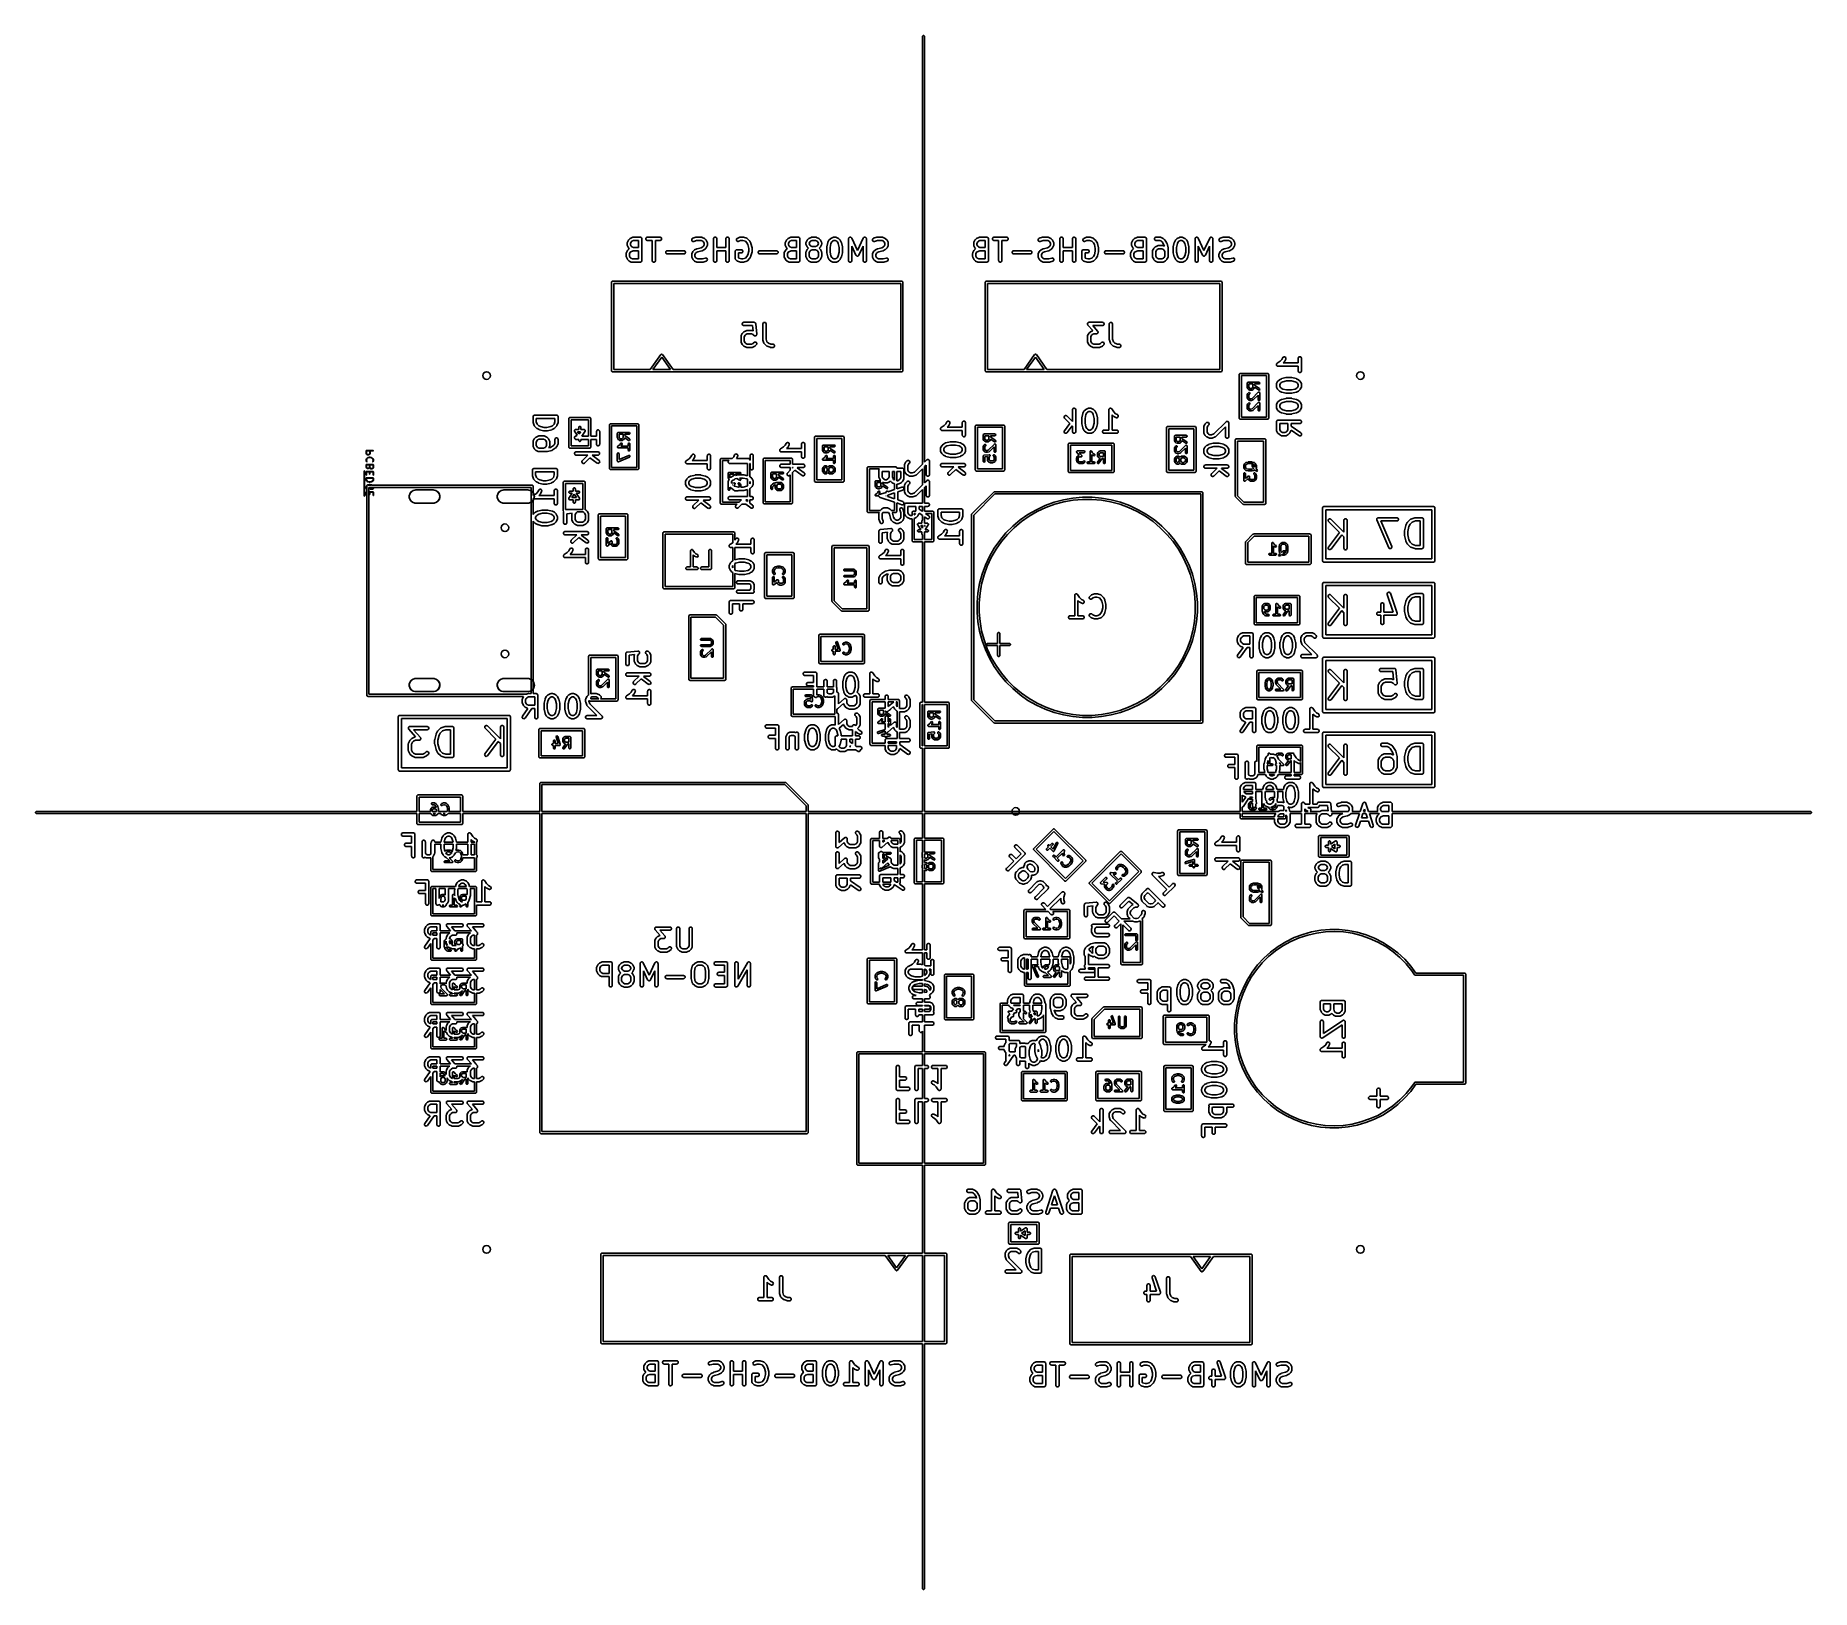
# Model space of a CAD drawing. Extents: x 4.21 to 7.42, y -5.27 to -2.46.
import ezdxf

# ---------------------------------------------------------------- set-up
doc = ezdxf.new("R2010")
doc.units = 0
doc.header["$MEASUREMENT"] = 0
doc.layers.add('BLACK', color=7, linetype='CONTINUOUS')

msp = doc.modelspace()

# ---------------------------------------------------------------- linework, layer by layer
at = {"layer": 'BLACK', "linetype": 'CONTINUOUS'}
for p, q in [((5.8129, -2.4649), (5.8131, -2.4642)), ((5.8129, -3.2365), (5.8129, -2.4649)), ((5.8131, -2.4642), (5.8141, -2.4631)), ((5.8141, -2.4631), (5.8157, -2.4631)), ((5.8157, -2.4631), (5.8167, -2.4642)), ((5.8167, -2.4642), (5.8169, -2.4649)), ((5.8169, -2.4649), (5.8169, -3.2326)), ((5.2789, -2.8548), (5.2807, -2.8511)), ((5.2804, -2.8374), (5.2805, -2.8368)), ((5.2804, -2.8412), (5.2804, -2.8374)), ((5.2805, -2.8417), (5.2804, -2.8412)), ((5.2805, -2.8366), (5.2807, -2.8361)), ((5.2805, -2.8367), (5.2805, -2.8366)), ((5.2805, -2.8368), (5.2805, -2.8367)), ((5.2805, -2.8418), (5.2805, -2.8417)), ((5.2805, -2.8419), (5.2805, -2.8418)), ((5.2807, -2.8425), (5.2805, -2.8419)), ((5.2807, -2.8361), (5.2826, -2.8323)), ((5.2826, -2.8462), (5.2807, -2.8425)), ((5.2807, -2.8511), (5.2809, -2.8508)), ((5.2809, -2.8508), (5.281, -2.8507)), ((5.2809, -2.8508), (5.2809, -2.8508)), ((5.281, -2.8506), (5.2811, -2.8505)), ((5.281, -2.8507), (5.281, -2.8506)), ((5.2811, -2.8505), (5.2813, -2.8503)), ((5.2813, -2.8503), (5.2832, -2.8484)), ((5.2826, -2.8323), (5.2828, -2.8321)), ((5.2828, -2.8465), (5.2826, -2.8462)), ((5.2828, -2.832), (5.2829, -2.8319)), ((5.2828, -2.8321), (5.2828, -2.832)), ((5.2828, -2.8466), (5.2828, -2.8465)), ((5.2829, -2.8466), (5.2828, -2.8466)), ((5.2829, -2.8319), (5.283, -2.8318)), ((5.2829, -2.8319), (5.2829, -2.8319)), ((5.2829, -2.8467), (5.2829, -2.8466)), ((5.283, -2.8468), (5.2829, -2.8467)), ((5.283, -2.8318), (5.2832, -2.8316)), ((5.2832, -2.847), (5.283, -2.8468)), ((5.2832, -2.8316), (5.285, -2.8297)), ((5.284, -2.8479), (5.2832, -2.847)), ((5.2832, -2.8484), (5.2836, -2.8481)), ((5.2836, -2.8481), (5.2837, -2.848)), ((5.2837, -2.848), (5.2838, -2.848)), ((5.2838, -2.848), (5.284, -2.8479)), ((5.285, -2.8297), (5.2853, -2.8295)), ((5.2853, -2.8295), (5.2854, -2.8294)), ((5.2853, -2.8295), (5.2853, -2.8295)), ((5.2854, -2.8294), (5.2855, -2.8293)), ((5.2855, -2.8293), (5.2858, -2.8291)), ((5.2855, -2.8293), (5.2855, -2.8293)), ((5.2858, -2.8291), (5.2895, -2.8273)), ((5.2877, -2.8354), (5.2863, -2.8381)), ((5.2863, -2.8381), (5.2863, -2.8405)), ((5.2863, -2.8405), (5.2877, -2.8432)), ((5.2889, -2.8342), (5.2877, -2.8354)), ((5.2877, -2.8432), (5.2889, -2.8444)), ((5.2916, -2.8329), (5.2889, -2.8342)), ((5.2889, -2.8444), (5.2916, -2.8457)), ((5.2895, -2.8273), (5.2901, -2.8271)), ((5.2901, -2.8271), (5.2902, -2.8271)), ((5.2902, -2.8271), (5.2903, -2.827)), ((5.2903, -2.827), (5.2909, -2.827)), ((5.2909, -2.827), (5.304, -2.827)), ((5.301, -2.8329), (5.2916, -2.8329)), ((5.2916, -2.8457), (5.301, -2.8457)), ((5.301, -2.8457), (5.301, -2.8329)), ((5.304, -2.827), (5.3046, -2.827)), ((5.3046, -2.827), (5.3056, -2.8275)), ((5.3056, -2.8275), (5.3064, -2.8283)), ((5.3064, -2.8283), (5.3069, -2.8293)), ((5.3069, -2.8293), (5.3069, -2.8299)), ((5.3069, -2.8299), (5.3069, -2.8693)), ((5.3142, -2.8293), (5.3147, -2.8283)), ((5.3142, -2.8305), (5.3142, -2.8293)), ((5.3147, -2.8316), (5.3142, -2.8305)), ((5.3147, -2.8283), (5.3155, -2.8275)), ((5.3155, -2.8324), (5.3147, -2.8316)), ((5.3155, -2.8275), (5.3165, -2.827)), ((5.3165, -2.8328), (5.3155, -2.8324)), ((5.3165, -2.827), (5.3171, -2.827)), ((5.3171, -2.8329), (5.3165, -2.8328)), ((5.3171, -2.827), (5.3396, -2.827)), ((5.3254, -2.8329), (5.3171, -2.8329)), ((5.3254, -2.8693), (5.3254, -2.8329)), ((5.3396, -2.8329), (5.3313, -2.8329)), ((5.3313, -2.8329), (5.3313, -2.8693)), ((5.3396, -2.827), (5.3402, -2.827)), ((5.3402, -2.8328), (5.3396, -2.8329)), ((5.3402, -2.827), (5.3413, -2.8275)), ((5.3413, -2.8324), (5.3402, -2.8328)), ((5.3413, -2.8275), (5.3421, -2.8283)), ((5.3421, -2.8316), (5.3413, -2.8324)), ((5.3421, -2.8283), (5.3425, -2.8293)), ((5.3425, -2.8305), (5.3421, -2.8316)), ((5.3425, -2.8293), (5.3425, -2.8305)), ((5.3967, -2.8322), (5.3968, -2.831)), ((5.397, -2.8333), (5.3967, -2.8322)), ((5.3968, -2.831), (5.3973, -2.83)), ((5.3978, -2.8341), (5.397, -2.8333)), ((5.3973, -2.83), (5.3981, -2.8292)), ((5.3988, -2.8346), (5.3978, -2.8341)), ((5.3981, -2.8292), (5.3987, -2.829)), ((5.3987, -2.829), (5.4043, -2.8271)), ((5.4, -2.8347), (5.3988, -2.8346)), ((5.3994, -2.8522), (5.4013, -2.8503)), ((5.4005, -2.8346), (5.4, -2.8347)), ((5.4057, -2.8329), (5.4005, -2.8346)), ((5.4013, -2.8503), (5.4015, -2.8501)), ((5.4015, -2.8501), (5.4016, -2.85)), ((5.4015, -2.8501), (5.4015, -2.8501)), ((5.4016, -2.85), (5.4017, -2.85)), ((5.4017, -2.85), (5.4018, -2.8499)), ((5.4018, -2.8499), (5.402, -2.8498)), ((5.402, -2.8498), (5.4058, -2.8479)), ((5.4043, -2.8271), (5.4046, -2.827)), ((5.4046, -2.827), (5.4047, -2.827)), ((5.4047, -2.827), (5.4048, -2.827)), ((5.4048, -2.827), (5.4049, -2.827)), ((5.4049, -2.827), (5.4049, -2.827)), ((5.4049, -2.827), (5.4052, -2.827)), ((5.4052, -2.827), (5.4146, -2.827)), ((5.4139, -2.8329), (5.4057, -2.8329)), ((5.4058, -2.8479), (5.4061, -2.8478)), ((5.4058, -2.8479), (5.4058, -2.8479)), ((5.4058, -2.8479), (5.4058, -2.8479)), ((5.4061, -2.8478), (5.4063, -2.8477)), ((5.4063, -2.8477), (5.4063, -2.8477)), ((5.4063, -2.8477), (5.4064, -2.8477)), ((5.4064, -2.8477), (5.4136, -2.8459)), ((5.4136, -2.8459), (5.4166, -2.8444)), ((5.4166, -2.8342), (5.4139, -2.8329)), ((5.4146, -2.827), (5.4152, -2.827)), ((5.4152, -2.827), (5.4153, -2.8271)), ((5.4153, -2.8271), (5.4154, -2.8271)), ((5.4154, -2.8271), (5.4159, -2.8273)), ((5.4159, -2.8273), (5.4197, -2.8291)), ((5.4197, -2.8494), (5.4159, -2.8513)), ((5.4178, -2.8354), (5.4166, -2.8342)), ((5.4166, -2.8444), (5.4178, -2.8432)), ((5.4191, -2.8381), (5.4178, -2.8354)), ((5.4178, -2.8432), (5.4191, -2.8405)), ((5.4191, -2.8405), (5.4191, -2.8381)), ((5.4197, -2.8291), (5.4199, -2.8293)), ((5.4199, -2.8493), (5.4197, -2.8494)), ((5.4199, -2.8293), (5.42, -2.8293)), ((5.42, -2.8492), (5.4199, -2.8493)), ((5.42, -2.8293), (5.4201, -2.8294)), ((5.4201, -2.8492), (5.42, -2.8492)), ((5.4201, -2.8294), (5.4202, -2.8295)), ((5.4202, -2.8491), (5.4201, -2.8492)), ((5.4202, -2.8295), (5.4202, -2.8295)), ((5.4202, -2.8295), (5.4204, -2.8297)), ((5.4204, -2.8489), (5.4202, -2.8491)), ((5.4202, -2.8491), (5.4202, -2.8491)), ((5.4204, -2.8297), (5.4223, -2.8316)), ((5.4223, -2.847), (5.4204, -2.8489)), ((5.4223, -2.8316), (5.4225, -2.8318)), ((5.4225, -2.8468), (5.4223, -2.847)), ((5.4225, -2.8318), (5.4226, -2.8319)), ((5.4226, -2.8467), (5.4225, -2.8468)), ((5.4226, -2.8319), (5.4226, -2.8319)), ((5.4226, -2.8319), (5.4227, -2.832)), ((5.4227, -2.8466), (5.4226, -2.8466)), ((5.4226, -2.8466), (5.4226, -2.8467)), ((5.4227, -2.832), (5.4227, -2.8321)), ((5.4227, -2.8321), (5.4229, -2.8323)), ((5.4229, -2.8462), (5.4227, -2.8465)), ((5.4227, -2.8465), (5.4227, -2.8466)), ((5.4229, -2.8323), (5.4247, -2.8361)), ((5.4247, -2.8425), (5.4229, -2.8462)), ((5.4247, -2.8361), (5.4249, -2.8366)), ((5.4249, -2.8419), (5.4247, -2.8425)), ((5.4249, -2.8366), (5.425, -2.8367)), ((5.425, -2.8418), (5.4249, -2.8419)), ((5.425, -2.8367), (5.425, -2.8368)), ((5.425, -2.8368), (5.4251, -2.8374)), ((5.4251, -2.8412), (5.425, -2.8417)), ((5.425, -2.8417), (5.425, -2.8418)), ((5.4251, -2.8374), (5.4251, -2.8412)), ((5.436, -2.8299), (5.4361, -2.8293)), ((5.436, -2.8693), (5.436, -2.8299)), ((5.4361, -2.8293), (5.4365, -2.8283)), ((5.4365, -2.8283), (5.4373, -2.8275)), ((5.4373, -2.8275), (5.4384, -2.827)), ((5.4384, -2.827), (5.4395, -2.827)), ((5.4395, -2.827), (5.4406, -2.8275)), ((5.4406, -2.8275), (5.4414, -2.8283)), ((5.4414, -2.8283), (5.4419, -2.8293)), ((5.4419, -2.8293), (5.4419, -2.8299)), ((5.4419, -2.8299), (5.4419, -2.8457)), ((5.4419, -2.8457), (5.4585, -2.8457)), ((5.4585, -2.8299), (5.4586, -2.8293)), ((5.4585, -2.8457), (5.4585, -2.8299)), ((5.4586, -2.8293), (5.459, -2.8283)), ((5.459, -2.8283), (5.4598, -2.8275)), ((5.4598, -2.8275), (5.4609, -2.827)), ((5.4609, -2.827), (5.462, -2.827)), ((5.462, -2.827), (5.4631, -2.8275)), ((5.4631, -2.8275), (5.4639, -2.8283)), ((5.4639, -2.8283), (5.4644, -2.8293)), ((5.4644, -2.8293), (5.4644, -2.8299)), ((5.4644, -2.8299), (5.4644, -2.8693)), ((5.4754, -2.8518), (5.4759, -2.8508)), ((5.4759, -2.8508), (5.4767, -2.85)), ((5.4767, -2.85), (5.4778, -2.8495)), ((5.4773, -2.8314), (5.4777, -2.8303)), ((5.4774, -2.8326), (5.4773, -2.8314)), ((5.4779, -2.8336), (5.4774, -2.8326)), ((5.4777, -2.8303), (5.4784, -2.8295)), ((5.4778, -2.8495), (5.4783, -2.8495)), ((5.4788, -2.8344), (5.4779, -2.8336)), ((5.4783, -2.8495), (5.4858, -2.8495)), ((5.4784, -2.8295), (5.4789, -2.8291)), ((5.4798, -2.8347), (5.4788, -2.8344)), ((5.4789, -2.8291), (5.4826, -2.8273)), ((5.481, -2.8346), (5.4798, -2.8347)), ((5.4815, -2.8344), (5.481, -2.8346)), ((5.4847, -2.8329), (5.4815, -2.8344)), ((5.4826, -2.8273), (5.4832, -2.8271)), ((5.4832, -2.8271), (5.4833, -2.8271)), ((5.4833, -2.8271), (5.4834, -2.827)), ((5.4834, -2.827), (5.484, -2.827)), ((5.484, -2.827), (5.4896, -2.827)), ((5.4891, -2.8329), (5.4847, -2.8329)), ((5.4858, -2.8495), (5.4864, -2.8495)), ((5.4864, -2.8495), (5.4875, -2.85)), ((5.4875, -2.85), (5.4883, -2.8508)), ((5.4883, -2.8508), (5.4887, -2.8518)), ((5.4936, -2.8344), (5.4891, -2.8329)), ((5.4896, -2.827), (5.4899, -2.827)), ((5.4899, -2.827), (5.49, -2.827)), ((5.49, -2.827), (5.4901, -2.827)), ((5.4901, -2.827), (5.4902, -2.827)), ((5.4902, -2.827), (5.4902, -2.827)), ((5.4902, -2.827), (5.4905, -2.8271)), ((5.4905, -2.8271), (5.4962, -2.829)), ((5.4965, -2.8373), (5.4936, -2.8344)), ((5.4962, -2.829), (5.4967, -2.8292)), ((5.4981, -2.8403), (5.4965, -2.8373)), ((5.4967, -2.8292), (5.4968, -2.8293)), ((5.4968, -2.8293), (5.4969, -2.8293)), ((5.4969, -2.8293), (5.4973, -2.8297)), ((5.4973, -2.8297), (5.5011, -2.8335)), ((5.4998, -2.8472), (5.4981, -2.8403)), ((5.4998, -2.852), (5.4998, -2.8472)), ((5.5011, -2.8335), (5.5012, -2.8337)), ((5.5012, -2.8337), (5.5013, -2.8337)), ((5.5013, -2.8337), (5.5014, -2.8338)), ((5.5014, -2.8338), (5.5014, -2.8339)), ((5.5014, -2.8339), (5.5015, -2.834)), ((5.5015, -2.834), (5.5016, -2.8342)), ((5.5016, -2.8342), (5.5035, -2.838)), ((5.5035, -2.838), (5.5035, -2.838)), ((5.5035, -2.838), (5.5035, -2.838)), ((5.5035, -2.838), (5.5036, -2.8383)), ((5.5036, -2.8383), (5.5037, -2.8385)), ((5.5037, -2.8385), (5.5037, -2.8385)), ((5.5037, -2.8385), (5.5037, -2.8386)), ((5.5037, -2.8386), (5.5056, -2.8461)), ((5.5056, -2.8461), (5.5056, -2.8462)), ((5.5056, -2.8462), (5.5056, -2.8462)), ((5.5056, -2.8462), (5.5056, -2.8464)), ((5.5056, -2.8464), (5.5057, -2.8466)), ((5.5057, -2.8466), (5.5057, -2.8467)), ((5.5057, -2.8467), (5.5057, -2.8468)), ((5.5057, -2.8468), (5.5057, -2.8524)), ((5.5638, -2.8548), (5.5657, -2.8511)), ((5.5654, -2.8368), (5.5655, -2.8367)), ((5.5654, -2.8374), (5.5654, -2.8368)), ((5.5654, -2.8412), (5.5654, -2.8374)), ((5.5654, -2.8417), (5.5654, -2.8412)), ((5.5655, -2.8418), (5.5654, -2.8417)), ((5.5655, -2.8366), (5.5657, -2.8361)), ((5.5655, -2.8367), (5.5655, -2.8366)), ((5.5655, -2.8419), (5.5655, -2.8418)), ((5.5657, -2.8425), (5.5655, -2.8419)), ((5.5657, -2.8361), (5.5676, -2.8323)), ((5.5676, -2.8462), (5.5657, -2.8425)), ((5.5657, -2.8511), (5.5658, -2.8508)), ((5.5658, -2.8508), (5.5659, -2.8508)), ((5.5659, -2.8507), (5.566, -2.8506)), ((5.5659, -2.8508), (5.5659, -2.8507)), ((5.566, -2.8506), (5.5661, -2.8505)), ((5.5661, -2.8505), (5.5662, -2.8503)), ((5.5662, -2.8503), (5.5681, -2.8484)), ((5.5676, -2.8323), (5.5677, -2.8321)), ((5.5677, -2.8465), (5.5676, -2.8462)), ((5.5677, -2.8321), (5.5678, -2.832)), ((5.5678, -2.8466), (5.5677, -2.8465)), ((5.5678, -2.832), (5.5678, -2.8319)), ((5.5678, -2.8319), (5.5679, -2.8319)), ((5.5679, -2.8467), (5.5678, -2.8466)), ((5.5678, -2.8466), (5.5678, -2.8466)), ((5.5679, -2.8318), (5.5681, -2.8316)), ((5.5679, -2.8319), (5.5679, -2.8318)), ((5.5679, -2.8468), (5.5679, -2.8467)), ((5.5681, -2.847), (5.5679, -2.8468)), ((5.5681, -2.8316), (5.57, -2.8297)), ((5.569, -2.8479), (5.5681, -2.847)), ((5.5681, -2.8484), (5.5686, -2.8481)), ((5.5686, -2.8481), (5.5687, -2.848)), ((5.5687, -2.848), (5.569, -2.8479)), ((5.5687, -2.848), (5.5687, -2.848)), ((5.57, -2.8297), (5.5702, -2.8295)), ((5.5702, -2.8295), (5.5703, -2.8295)), ((5.5703, -2.8295), (5.5704, -2.8294)), ((5.5704, -2.8294), (5.5704, -2.8293)), ((5.5704, -2.8293), (5.5705, -2.8293)), ((5.5705, -2.8293), (5.5708, -2.8291)), ((5.5708, -2.8291), (5.5745, -2.8273)), ((5.5726, -2.8354), (5.5713, -2.8381)), ((5.5713, -2.8381), (5.5713, -2.8405)), ((5.5713, -2.8405), (5.5726, -2.8432)), ((5.5738, -2.8342), (5.5726, -2.8354)), ((5.5726, -2.8432), (5.5738, -2.8444)), ((5.5765, -2.8329), (5.5738, -2.8342)), ((5.5738, -2.8444), (5.5765, -2.8457)), ((5.5745, -2.8273), (5.5751, -2.8271)), ((5.5751, -2.8271), (5.5752, -2.8271)), ((5.5752, -2.8271), (5.5753, -2.827)), ((5.5753, -2.827), (5.5758, -2.827)), ((5.5758, -2.827), (5.589, -2.827)), ((5.586, -2.8329), (5.5765, -2.8329)), ((5.5765, -2.8457), (5.586, -2.8457)), ((5.586, -2.8457), (5.586, -2.8329)), ((5.589, -2.827), (5.5895, -2.827)), ((5.5895, -2.827), (5.5906, -2.8275)), ((5.5906, -2.8275), (5.5914, -2.8283)), ((5.5914, -2.8283), (5.5919, -2.8293)), ((5.5919, -2.8293), (5.5919, -2.8299)), ((5.5919, -2.8299), (5.5919, -2.8693)), ((5.6029, -2.8368), (5.603, -2.8367)), ((5.6029, -2.8374), (5.6029, -2.8368)), ((5.6029, -2.8393), (5.6029, -2.8374)), ((5.6029, -2.8399), (5.6029, -2.8393)), ((5.603, -2.84), (5.6029, -2.8399)), ((5.603, -2.8366), (5.6032, -2.8361)), ((5.603, -2.8367), (5.603, -2.8366)), ((5.603, -2.8401), (5.603, -2.84)), ((5.6032, -2.8406), (5.603, -2.8401)), ((5.6032, -2.8361), (5.6051, -2.8323)), ((5.6051, -2.8444), (5.6032, -2.8406)), ((5.6032, -2.853), (5.6051, -2.8492)), ((5.6051, -2.8323), (5.6052, -2.8321)), ((5.6052, -2.8446), (5.6051, -2.8444)), ((5.6051, -2.8492), (5.6052, -2.849)), ((5.6052, -2.832), (5.6053, -2.8319)), ((5.6052, -2.8321), (5.6052, -2.832)), ((5.6052, -2.8447), (5.6052, -2.8446)), ((5.6053, -2.8448), (5.6052, -2.8447)), ((5.6052, -2.8489), (5.6053, -2.8488)), ((5.6052, -2.849), (5.6052, -2.8489)), ((5.6053, -2.8319), (5.6054, -2.8319)), ((5.6054, -2.8448), (5.6053, -2.8448)), ((5.6053, -2.8488), (5.6054, -2.8487)), ((5.6054, -2.8318), (5.6056, -2.8316)), ((5.6054, -2.8319), (5.6054, -2.8318)), ((5.6054, -2.8449), (5.6054, -2.8448)), ((5.6056, -2.8451), (5.6054, -2.8449)), ((5.6054, -2.8487), (5.6056, -2.8484)), ((5.6054, -2.8487), (5.6054, -2.8487)), ((5.6056, -2.8316), (5.6075, -2.8297)), ((5.6073, -2.8468), (5.6056, -2.8451)), ((5.6056, -2.8484), (5.6073, -2.8468)), ((5.6075, -2.8297), (5.6077, -2.8295)), ((5.6077, -2.8295), (5.6078, -2.8295)), ((5.6078, -2.8295), (5.6079, -2.8294)), ((5.6079, -2.8294), (5.6079, -2.8293)), ((5.6079, -2.8293), (5.608, -2.8293)), ((5.608, -2.8293), (5.6083, -2.8291)), ((5.6083, -2.8291), (5.612, -2.8273)), ((5.6101, -2.8354), (5.6088, -2.8381)), ((5.6088, -2.8381), (5.6088, -2.8386)), ((5.6088, -2.8386), (5.6101, -2.8413)), ((5.6113, -2.8342), (5.6101, -2.8354)), ((5.6101, -2.8413), (5.6113, -2.8425)), ((5.6113, -2.8511), (5.6101, -2.8523)), ((5.614, -2.8329), (5.6113, -2.8342)), ((5.6113, -2.8425), (5.614, -2.8438)), ((5.614, -2.8497), (5.6113, -2.8511)), ((5.612, -2.8273), (5.6125, -2.8271)), ((5.6125, -2.8271), (5.6127, -2.8271)), ((5.6127, -2.8271), (5.6128, -2.827)), ((5.6128, -2.827), (5.6133, -2.827)), ((5.6133, -2.827), (5.6208, -2.827)), ((5.6201, -2.8329), (5.614, -2.8329)), ((5.614, -2.8438), (5.6201, -2.8438)), ((5.6201, -2.8497), (5.614, -2.8497)), ((5.6228, -2.8342), (5.6201, -2.8329)), ((5.6201, -2.8438), (5.6228, -2.8425)), ((5.6228, -2.8511), (5.6201, -2.8497)), ((5.6208, -2.827), (5.6214, -2.827)), ((5.6214, -2.827), (5.6215, -2.8271)), ((5.6215, -2.8271), (5.6216, -2.8271)), ((5.6216, -2.8271), (5.6221, -2.8273)), ((5.6221, -2.8273), (5.6259, -2.8291)), ((5.624, -2.8354), (5.6228, -2.8342)), ((5.6228, -2.8425), (5.624, -2.8413)), ((5.624, -2.8523), (5.6228, -2.8511)), ((5.6254, -2.8381), (5.624, -2.8354)), ((5.624, -2.8413), (5.6254, -2.8386)), ((5.6254, -2.8386), (5.6254, -2.8381)), ((5.6259, -2.8291), (5.6261, -2.8293)), ((5.6261, -2.8293), (5.6262, -2.8293)), ((5.6262, -2.8293), (5.6263, -2.8294)), ((5.6263, -2.8294), (5.6264, -2.8295)), ((5.6264, -2.8295), (5.6264, -2.8295)), ((5.6264, -2.8295), (5.6267, -2.8297)), ((5.6267, -2.8297), (5.6285, -2.8316)), ((5.6285, -2.8451), (5.6269, -2.8468)), ((5.6269, -2.8468), (5.6285, -2.8484)), ((5.6285, -2.8316), (5.6287, -2.8318)), ((5.6287, -2.8449), (5.6285, -2.8451)), ((5.6285, -2.8484), (5.6287, -2.8487)), ((5.6287, -2.8318), (5.6288, -2.8319)), ((5.6288, -2.8448), (5.6287, -2.8449)), ((5.6287, -2.8487), (5.6288, -2.8487)), ((5.6288, -2.8319), (5.6288, -2.8319)), ((5.6288, -2.8319), (5.6289, -2.832)), ((5.6289, -2.8447), (5.6288, -2.8448)), ((5.6288, -2.8448), (5.6288, -2.8448)), ((5.6288, -2.8487), (5.6288, -2.8488)), ((5.6288, -2.8488), (5.6289, -2.8489)), ((5.6289, -2.832), (5.6289, -2.8321)), ((5.6289, -2.8321), (5.6291, -2.8323)), ((5.6291, -2.8444), (5.6289, -2.8446)), ((5.6289, -2.8446), (5.6289, -2.8447)), ((5.6289, -2.8489), (5.6289, -2.849)), ((5.6289, -2.849), (5.6291, -2.8492)), ((5.6291, -2.8323), (5.631, -2.8361)), ((5.631, -2.8406), (5.6291, -2.8444)), ((5.6291, -2.8492), (5.631, -2.853)), ((5.631, -2.8361), (5.6312, -2.8366)), ((5.6312, -2.8401), (5.631, -2.8406)), ((5.6312, -2.8366), (5.6312, -2.8367)), ((5.6312, -2.8367), (5.6312, -2.8368)), ((5.6312, -2.8368), (5.6313, -2.8374)), ((5.6313, -2.8393), (5.6312, -2.8399)), ((5.6312, -2.8399), (5.6312, -2.84)), ((5.6312, -2.84), (5.6312, -2.8401)), ((5.6313, -2.8374), (5.6313, -2.8393)), ((5.6404, -2.8443), (5.6405, -2.8442)), ((5.6404, -2.8446), (5.6404, -2.8443)), ((5.6404, -2.8443), (5.6404, -2.8443)), ((5.6404, -2.8448), (5.6404, -2.8446)), ((5.6404, -2.8449), (5.6404, -2.8448)), ((5.6404, -2.8448), (5.6404, -2.8448)), ((5.6404, -2.8543), (5.6404, -2.8449)), ((5.6405, -2.8442), (5.6423, -2.8367)), ((5.6423, -2.8366), (5.6424, -2.8364)), ((5.6423, -2.8367), (5.6423, -2.8366)), ((5.6423, -2.8367), (5.6423, -2.8367)), ((5.6424, -2.8364), (5.6425, -2.8362)), ((5.6425, -2.8362), (5.6425, -2.8361)), ((5.6425, -2.8361), (5.6426, -2.8361)), ((5.6426, -2.8361), (5.6444, -2.8323)), ((5.6444, -2.8323), (5.6446, -2.8321)), ((5.6446, -2.832), (5.6447, -2.8319)), ((5.6446, -2.8321), (5.6446, -2.832)), ((5.6447, -2.8319), (5.6448, -2.8318)), ((5.6447, -2.8319), (5.6447, -2.8319)), ((5.6448, -2.8318), (5.645, -2.8316)), ((5.645, -2.8316), (5.6469, -2.8297)), ((5.648, -2.8384), (5.6463, -2.8453)), ((5.6463, -2.8453), (5.6463, -2.8539)), ((5.6469, -2.8297), (5.6471, -2.8295)), ((5.6471, -2.8295), (5.6472, -2.8294)), ((5.6471, -2.8295), (5.6471, -2.8295)), ((5.6472, -2.8294), (5.6473, -2.8293)), ((5.6473, -2.8293), (5.6474, -2.8293)), ((5.6474, -2.8293), (5.6476, -2.8291)), ((5.6476, -2.8291), (5.6514, -2.8273)), ((5.6495, -2.8354), (5.648, -2.8384)), ((5.6507, -2.8342), (5.6495, -2.8354)), ((5.6534, -2.8329), (5.6507, -2.8342)), ((5.6514, -2.8273), (5.6519, -2.8271)), ((5.6519, -2.8271), (5.652, -2.8271)), ((5.652, -2.8271), (5.6521, -2.827)), ((5.6521, -2.827), (5.6527, -2.827)), ((5.6527, -2.827), (5.6564, -2.827)), ((5.6557, -2.8329), (5.6534, -2.8329)), ((5.6584, -2.8342), (5.6557, -2.8329)), ((5.6564, -2.827), (5.657, -2.827)), ((5.657, -2.827), (5.6571, -2.8271)), ((5.6571, -2.8271), (5.6572, -2.8271)), ((5.6572, -2.8271), (5.6578, -2.8273)), ((5.6578, -2.8273), (5.6615, -2.8291)), ((5.6596, -2.8354), (5.6584, -2.8342)), ((5.6612, -2.8384), (5.6596, -2.8354)), ((5.6629, -2.8453), (5.6612, -2.8384)), ((5.6615, -2.8291), (5.6618, -2.8293)), ((5.6618, -2.8293), (5.6618, -2.8293)), ((5.6618, -2.8293), (5.6619, -2.8294)), ((5.6619, -2.8294), (5.662, -2.8295)), ((5.662, -2.8295), (5.6621, -2.8295)), ((5.6621, -2.8295), (5.6623, -2.8297)), ((5.6623, -2.8297), (5.6642, -2.8316)), ((5.6629, -2.8539), (5.6629, -2.8453)), ((5.6642, -2.8316), (5.6643, -2.8318)), ((5.6643, -2.8318), (5.6644, -2.8319)), ((5.6644, -2.8319), (5.6645, -2.8319)), ((5.6645, -2.8319), (5.6645, -2.832)), ((5.6645, -2.832), (5.6646, -2.8321)), ((5.6646, -2.8321), (5.6647, -2.8323)), ((5.6647, -2.8323), (5.6666, -2.8361)), ((5.6666, -2.8361), (5.6666, -2.8361)), ((5.6666, -2.8361), (5.6666, -2.8362)), ((5.6666, -2.8362), (5.6667, -2.8364)), ((5.6667, -2.8364), (5.6668, -2.8366)), ((5.6668, -2.8366), (5.6668, -2.8367)), ((5.6668, -2.8367), (5.6668, -2.8367)), ((5.6668, -2.8367), (5.6687, -2.8442)), ((5.6687, -2.8442), (5.6687, -2.8443)), ((5.6687, -2.8443), (5.6687, -2.8443)), ((5.6687, -2.8443), (5.6687, -2.8446)), ((5.6687, -2.8446), (5.6688, -2.8448)), ((5.6688, -2.8448), (5.6688, -2.8448)), ((5.6688, -2.8448), (5.6688, -2.8449)), ((5.6688, -2.8449), (5.6688, -2.8543)), ((5.6797, -2.8299), (5.6798, -2.8295)), ((5.6797, -2.8693), (5.6797, -2.8299)), ((5.6798, -2.8293), (5.68, -2.8289)), ((5.6798, -2.8294), (5.6798, -2.8293)), ((5.6798, -2.8295), (5.6798, -2.8294)), ((5.6798, -2.8295), (5.6798, -2.8295)), ((5.68, -2.8289), (5.6802, -2.8284)), ((5.6802, -2.8283), (5.6806, -2.8279)), ((5.6802, -2.8284), (5.6802, -2.8283)), ((5.6802, -2.8283), (5.6802, -2.8283)), ((5.6806, -2.8279), (5.6809, -2.8275)), ((5.6809, -2.8275), (5.681, -2.8275)), ((5.681, -2.8275), (5.6811, -2.8275)), ((5.6811, -2.8275), (5.6815, -2.8273)), ((5.6815, -2.8273), (5.682, -2.827)), ((5.682, -2.827), (5.6821, -2.827)), ((5.6821, -2.827), (5.6821, -2.827)), ((5.6821, -2.827), (5.6826, -2.827)), ((5.6826, -2.827), (5.6831, -2.827)), ((5.6831, -2.827), (5.6832, -2.827)), ((5.6832, -2.827), (5.6833, -2.827)), ((5.6833, -2.827), (5.6837, -2.8272)), ((5.6837, -2.8272), (5.6842, -2.8274)), ((5.6842, -2.8274), (5.6843, -2.8274)), ((5.6843, -2.8274), (5.6843, -2.8275)), ((5.6843, -2.8275), (5.6847, -2.8278)), ((5.6847, -2.8278), (5.6851, -2.8282)), ((5.6851, -2.8282), (5.6851, -2.8282)), ((5.6851, -2.8282), (5.6851, -2.8283)), ((5.6851, -2.8283), (5.6852, -2.8283)), ((5.6852, -2.8283), (5.6854, -2.8287)), ((5.6854, -2.8287), (5.6958, -2.8511)), ((5.6931, -2.8593), (5.6856, -2.8432)), ((5.6856, -2.8432), (5.6856, -2.8693)), ((5.6958, -2.8511), (5.7063, -2.8287)), ((5.706, -2.8432), (5.6985, -2.8593)), ((5.706, -2.8693), (5.706, -2.8432)), ((5.7063, -2.8287), (5.7065, -2.8283)), ((5.7065, -2.8283), (5.7065, -2.8282)), ((5.7065, -2.8282), (5.7066, -2.8282)), ((5.7065, -2.8283), (5.7065, -2.8283)), ((5.7066, -2.8282), (5.7069, -2.8278)), ((5.7069, -2.8278), (5.7073, -2.8275)), ((5.7073, -2.8275), (5.7074, -2.8274)), ((5.7074, -2.8274), (5.7079, -2.8272)), ((5.7074, -2.8274), (5.7074, -2.8274)), ((5.7079, -2.8272), (5.7084, -2.827)), ((5.7084, -2.827), (5.7084, -2.827)), ((5.7084, -2.827), (5.7085, -2.827)), ((5.7085, -2.827), (5.709, -2.827)), ((5.709, -2.827), (5.7095, -2.827)), ((5.7095, -2.827), (5.7096, -2.827)), ((5.7096, -2.827), (5.7096, -2.827)), ((5.7096, -2.827), (5.7101, -2.8273)), ((5.7101, -2.8273), (5.7106, -2.8275)), ((5.7106, -2.8275), (5.7106, -2.8275)), ((5.7106, -2.8275), (5.7107, -2.8275)), ((5.7107, -2.8275), (5.711, -2.8279)), ((5.711, -2.8279), (5.7114, -2.8283)), ((5.7114, -2.8283), (5.7114, -2.8283)), ((5.7114, -2.8283), (5.7115, -2.8284)), ((5.7115, -2.8284), (5.7116, -2.8289)), ((5.7116, -2.8289), (5.7118, -2.8293)), ((5.7118, -2.8293), (5.7118, -2.8294)), ((5.7118, -2.8294), (5.7119, -2.8295)), ((5.7119, -2.8295), (5.7119, -2.8295)), ((5.7119, -2.8295), (5.7119, -2.8299)), ((5.7119, -2.8299), (5.7119, -2.8693)), ((5.7229, -2.8322), (5.723, -2.831)), ((5.7232, -2.8333), (5.7229, -2.8322)), ((5.723, -2.831), (5.7235, -2.83)), ((5.724, -2.8341), (5.7232, -2.8333)), ((5.7235, -2.83), (5.7244, -2.8292)), ((5.725, -2.8346), (5.724, -2.8341)), ((5.7244, -2.8292), (5.7249, -2.829)), ((5.7249, -2.829), (5.7305, -2.8271)), ((5.7262, -2.8347), (5.725, -2.8346)), ((5.7256, -2.8522), (5.7275, -2.8503)), ((5.7267, -2.8346), (5.7262, -2.8347)), ((5.7319, -2.8329), (5.7267, -2.8346)), ((5.7275, -2.8503), (5.7277, -2.8501)), ((5.7277, -2.8501), (5.7278, -2.8501)), ((5.7278, -2.8501), (5.7278, -2.85)), ((5.7278, -2.85), (5.7279, -2.85)), ((5.7279, -2.85), (5.728, -2.8499)), ((5.728, -2.8499), (5.7282, -2.8498)), ((5.7282, -2.8498), (5.732, -2.8479)), ((5.7305, -2.8271), (5.7308, -2.827)), ((5.7308, -2.827), (5.7309, -2.827)), ((5.7309, -2.827), (5.731, -2.827)), ((5.731, -2.827), (5.7311, -2.827)), ((5.7311, -2.827), (5.7311, -2.827)), ((5.7311, -2.827), (5.7314, -2.827)), ((5.7314, -2.827), (5.7408, -2.827)), ((5.7401, -2.8329), (5.7319, -2.8329)), ((5.732, -2.8479), (5.732, -2.8479)), ((5.732, -2.8479), (5.7321, -2.8479)), ((5.7321, -2.8479), (5.7323, -2.8478)), ((5.7323, -2.8478), (5.7325, -2.8477)), ((5.7325, -2.8477), (5.7326, -2.8477)), ((5.7326, -2.8477), (5.7398, -2.8459)), ((5.7326, -2.8477), (5.7326, -2.8477)), ((5.7398, -2.8459), (5.7428, -2.8444)), ((5.7428, -2.8342), (5.7401, -2.8329)), ((5.7408, -2.827), (5.7414, -2.827)), ((5.7414, -2.827), (5.7415, -2.8271)), ((5.7415, -2.8271), (5.7416, -2.8271)), ((5.7416, -2.8271), (5.7421, -2.8273)), ((5.7421, -2.8273), (5.7459, -2.8291)), ((5.7459, -2.8494), (5.7421, -2.8513)), ((5.744, -2.8354), (5.7428, -2.8342)), ((5.7428, -2.8444), (5.744, -2.8432)), ((5.7454, -2.8381), (5.744, -2.8354)), ((5.744, -2.8432), (5.7454, -2.8405)), ((5.7454, -2.8405), (5.7454, -2.8381)), ((5.7459, -2.8291), (5.7461, -2.8293)), ((5.7461, -2.8493), (5.7459, -2.8494)), ((5.7461, -2.8293), (5.7462, -2.8293)), ((5.7462, -2.8492), (5.7461, -2.8493)), ((5.7462, -2.8293), (5.7463, -2.8294)), ((5.7463, -2.8492), (5.7462, -2.8492)), ((5.7463, -2.8294), (5.7464, -2.8295)), ((5.7464, -2.8491), (5.7463, -2.8492)), ((5.7464, -2.8295), (5.7464, -2.8295)), ((5.7464, -2.8295), (5.7466, -2.8297)), ((5.7466, -2.8489), (5.7464, -2.8491)), ((5.7464, -2.8491), (5.7464, -2.8491)), ((5.7466, -2.8297), (5.7485, -2.8316)), ((5.7485, -2.847), (5.7466, -2.8489)), ((5.7485, -2.8316), (5.7487, -2.8318)), ((5.7487, -2.8468), (5.7485, -2.847)), ((5.7487, -2.8318), (5.7488, -2.8319)), ((5.7488, -2.8467), (5.7487, -2.8468)), ((5.7488, -2.8319), (5.7488, -2.8319)), ((5.7488, -2.8319), (5.7489, -2.832)), ((5.7489, -2.8466), (5.7488, -2.8466)), ((5.7488, -2.8466), (5.7488, -2.8467)), ((5.7489, -2.832), (5.7489, -2.8321)), ((5.7489, -2.8321), (5.7491, -2.8323)), ((5.7491, -2.8462), (5.7489, -2.8465)), ((5.7489, -2.8465), (5.7489, -2.8466)), ((5.7491, -2.8323), (5.751, -2.8361)), ((5.751, -2.8425), (5.7491, -2.8462)), ((5.751, -2.8361), (5.7512, -2.8366)), ((5.7512, -2.8419), (5.751, -2.8425)), ((5.7512, -2.8366), (5.7512, -2.8367)), ((5.7512, -2.8367), (5.7512, -2.8368)), ((5.7512, -2.8368), (5.7513, -2.8374)), ((5.7513, -2.8412), (5.7512, -2.8417)), ((5.7512, -2.8417), (5.7512, -2.8418)), ((5.7512, -2.8418), (5.7512, -2.8419)), ((5.7513, -2.8374), (5.7513, -2.8412)), ((5.9039, -2.8548), (5.9057, -2.8511)), ((5.9054, -2.8374), (5.9055, -2.8368)), ((5.9054, -2.8412), (5.9054, -2.8374)), ((5.9055, -2.8417), (5.9054, -2.8412)), ((5.9055, -2.8366), (5.9057, -2.8361)), ((5.9055, -2.8367), (5.9055, -2.8366)), ((5.9055, -2.8368), (5.9055, -2.8367)), ((5.9055, -2.8418), (5.9055, -2.8417)), ((5.9055, -2.8419), (5.9055, -2.8418)), ((5.9057, -2.8425), (5.9055, -2.8419)), ((5.9057, -2.8361), (5.9076, -2.8323)), ((5.9076, -2.8462), (5.9057, -2.8425)), ((5.9057, -2.8511), (5.9059, -2.8508)), ((5.9059, -2.8508), (5.906, -2.8507)), ((5.9059, -2.8508), (5.9059, -2.8508)), ((5.906, -2.8506), (5.9061, -2.8505)), ((5.906, -2.8507), (5.906, -2.8506)), ((5.9061, -2.8505), (5.9063, -2.8503)), ((5.9063, -2.8503), (5.9082, -2.8484)), ((5.9076, -2.8323), (5.9078, -2.8321)), ((5.9078, -2.8465), (5.9076, -2.8462)), ((5.9078, -2.832), (5.9079, -2.8319)), ((5.9078, -2.8321), (5.9078, -2.832)), ((5.9078, -2.8466), (5.9078, -2.8465)), ((5.9079, -2.8466), (5.9078, -2.8466)), ((5.9079, -2.8319), (5.908, -2.8318)), ((5.9079, -2.8319), (5.9079, -2.8319)), ((5.9079, -2.8467), (5.9079, -2.8466)), ((5.908, -2.8468), (5.9079, -2.8467)), ((5.908, -2.8318), (5.9082, -2.8316)), ((5.9082, -2.847), (5.908, -2.8468)), ((5.9082, -2.8316), (5.91, -2.8297)), ((5.909, -2.8479), (5.9082, -2.847)), ((5.9082, -2.8484), (5.9086, -2.8481)), ((5.9086, -2.8481), (5.9087, -2.848)), ((5.9087, -2.848), (5.9088, -2.848)), ((5.9088, -2.848), (5.909, -2.8479)), ((5.91, -2.8297), (5.9103, -2.8295)), ((5.9103, -2.8295), (5.9104, -2.8294)), ((5.9103, -2.8295), (5.9103, -2.8295)), ((5.9104, -2.8294), (5.9105, -2.8293)), ((5.9105, -2.8293), (5.9108, -2.8291)), ((5.9105, -2.8293), (5.9105, -2.8293)), ((5.9108, -2.8291), (5.9145, -2.8273)), ((5.9127, -2.8354), (5.9113, -2.8381)), ((5.9113, -2.8381), (5.9113, -2.8405)), ((5.9113, -2.8405), (5.9127, -2.8432)), ((5.9139, -2.8342), (5.9127, -2.8354)), ((5.9127, -2.8432), (5.9139, -2.8444)), ((5.9166, -2.8329), (5.9139, -2.8342)), ((5.9139, -2.8444), (5.9166, -2.8457)), ((5.9145, -2.8273), (5.9151, -2.8271)), ((5.9151, -2.8271), (5.9152, -2.8271)), ((5.9152, -2.8271), (5.9153, -2.827)), ((5.9153, -2.827), (5.9159, -2.827)), ((5.9159, -2.827), (5.929, -2.827)), ((5.926, -2.8329), (5.9166, -2.8329)), ((5.9166, -2.8457), (5.926, -2.8457)), ((5.926, -2.8457), (5.926, -2.8329)), ((5.929, -2.827), (5.9296, -2.827)), ((5.9296, -2.827), (5.9306, -2.8275)), ((5.9306, -2.8275), (5.9314, -2.8283)), ((5.9314, -2.8283), (5.9319, -2.8293)), ((5.9319, -2.8293), (5.9319, -2.8299)), ((5.9319, -2.8299), (5.9319, -2.8693)), ((5.9392, -2.8293), (5.9397, -2.8283)), ((5.9392, -2.8305), (5.9392, -2.8293)), ((5.9397, -2.8316), (5.9392, -2.8305)), ((5.9397, -2.8283), (5.9405, -2.8275)), ((5.9405, -2.8324), (5.9397, -2.8316)), ((5.9405, -2.8275), (5.9415, -2.827)), ((5.9415, -2.8328), (5.9405, -2.8324)), ((5.9415, -2.827), (5.9421, -2.827)), ((5.9421, -2.8329), (5.9415, -2.8328)), ((5.9421, -2.827), (5.9646, -2.827)), ((5.9504, -2.8329), (5.9421, -2.8329)), ((5.9504, -2.8693), (5.9504, -2.8329)), ((5.9646, -2.8329), (5.9563, -2.8329)), ((5.9563, -2.8329), (5.9563, -2.8693)), ((5.9646, -2.827), (5.9652, -2.827)), ((5.9652, -2.8328), (5.9646, -2.8329)), ((5.9652, -2.827), (5.9663, -2.8275)), ((5.9663, -2.8324), (5.9652, -2.8328)), ((5.9663, -2.8275), (5.9671, -2.8283)), ((5.9671, -2.8316), (5.9663, -2.8324)), ((5.9671, -2.8283), (5.9675, -2.8293)), ((5.9675, -2.8305), (5.9671, -2.8316)), ((5.9675, -2.8293), (5.9675, -2.8305)), ((6.0217, -2.8322), (6.0218, -2.831)), ((6.022, -2.8333), (6.0217, -2.8322)), ((6.0218, -2.831), (6.0223, -2.83)), ((6.0228, -2.8341), (6.022, -2.8333)), ((6.0223, -2.83), (6.0231, -2.8292)), ((6.0238, -2.8346), (6.0228, -2.8341)), ((6.0231, -2.8292), (6.0237, -2.829)), ((6.0237, -2.829), (6.0293, -2.8271)), ((6.025, -2.8347), (6.0238, -2.8346)), ((6.0244, -2.8522), (6.0263, -2.8503)), ((6.0255, -2.8346), (6.025, -2.8347)), ((6.0307, -2.8329), (6.0255, -2.8346)), ((6.0263, -2.8503), (6.0265, -2.8501)), ((6.0265, -2.8501), (6.0266, -2.85)), ((6.0265, -2.8501), (6.0265, -2.8501)), ((6.0266, -2.85), (6.0267, -2.85)), ((6.0267, -2.85), (6.0268, -2.8499)), ((6.0268, -2.8499), (6.027, -2.8498)), ((6.027, -2.8498), (6.0308, -2.8479)), ((6.0293, -2.8271), (6.0296, -2.827)), ((6.0296, -2.827), (6.0297, -2.827)), ((6.0297, -2.827), (6.0298, -2.827)), ((6.0298, -2.827), (6.0299, -2.827)), ((6.0299, -2.827), (6.0299, -2.827)), ((6.0299, -2.827), (6.0302, -2.827)), ((6.0302, -2.827), (6.0396, -2.827)), ((6.0389, -2.8329), (6.0307, -2.8329)), ((6.0308, -2.8479), (6.0311, -2.8478)), ((6.0308, -2.8479), (6.0308, -2.8479)), ((6.0308, -2.8479), (6.0308, -2.8479)), ((6.0311, -2.8478), (6.0313, -2.8477)), ((6.0313, -2.8477), (6.0313, -2.8477)), ((6.0313, -2.8477), (6.0314, -2.8477)), ((6.0314, -2.8477), (6.0386, -2.8459)), ((6.0386, -2.8459), (6.0416, -2.8444)), ((6.0416, -2.8342), (6.0389, -2.8329)), ((6.0396, -2.827), (6.0402, -2.827)), ((6.0402, -2.827), (6.0403, -2.8271)), ((6.0403, -2.8271), (6.0404, -2.8271)), ((6.0404, -2.8271), (6.0409, -2.8273)), ((6.0409, -2.8273), (6.0447, -2.8291)), ((6.0447, -2.8494), (6.0409, -2.8513)), ((6.0428, -2.8354), (6.0416, -2.8342)), ((6.0416, -2.8444), (6.0428, -2.8432)), ((6.0441, -2.8381), (6.0428, -2.8354)), ((6.0428, -2.8432), (6.0441, -2.8405)), ((6.0441, -2.8405), (6.0441, -2.8381)), ((6.0447, -2.8291), (6.0449, -2.8293)), ((6.0449, -2.8493), (6.0447, -2.8494)), ((6.0449, -2.8293), (6.045, -2.8293)), ((6.045, -2.8492), (6.0449, -2.8493)), ((6.045, -2.8293), (6.0451, -2.8294)), ((6.0451, -2.8492), (6.045, -2.8492)), ((6.0451, -2.8294), (6.0452, -2.8295)), ((6.0452, -2.8491), (6.0451, -2.8492)), ((6.0452, -2.8295), (6.0452, -2.8295)), ((6.0452, -2.8295), (6.0454, -2.8297)), ((6.0454, -2.8489), (6.0452, -2.8491)), ((6.0452, -2.8491), (6.0452, -2.8491)), ((6.0454, -2.8297), (6.0473, -2.8316)), ((6.0473, -2.847), (6.0454, -2.8489)), ((6.0473, -2.8316), (6.0475, -2.8318)), ((6.0475, -2.8468), (6.0473, -2.847)), ((6.0475, -2.8318), (6.0476, -2.8319)), ((6.0476, -2.8467), (6.0475, -2.8468)), ((6.0476, -2.8319), (6.0476, -2.8319)), ((6.0476, -2.8319), (6.0477, -2.832)), ((6.0477, -2.8466), (6.0476, -2.8466)), ((6.0476, -2.8466), (6.0476, -2.8467)), ((6.0477, -2.832), (6.0477, -2.8321)), ((6.0477, -2.8321), (6.0479, -2.8323)), ((6.0479, -2.8462), (6.0477, -2.8465)), ((6.0477, -2.8465), (6.0477, -2.8466)), ((6.0479, -2.8323), (6.0497, -2.8361)), ((6.0497, -2.8425), (6.0479, -2.8462)), ((6.0497, -2.8361), (6.0499, -2.8366)), ((6.0499, -2.8419), (6.0497, -2.8425)), ((6.0499, -2.8366), (6.05, -2.8367)), ((6.05, -2.8418), (6.0499, -2.8419)), ((6.05, -2.8367), (6.05, -2.8368)), ((6.05, -2.8368), (6.0501, -2.8374)), ((6.0501, -2.8412), (6.05, -2.8417)), ((6.05, -2.8417), (6.05, -2.8418)), ((6.0501, -2.8374), (6.0501, -2.8412)), ((6.061, -2.8299), (6.0611, -2.8293)), ((6.061, -2.8693), (6.061, -2.8299)), ((6.0611, -2.8293), (6.0615, -2.8283)), ((6.0615, -2.8283), (6.0623, -2.8275)), ((6.0623, -2.8275), (6.0634, -2.827)), ((6.0634, -2.827), (6.0645, -2.827)), ((6.0645, -2.827), (6.0656, -2.8275)), ((6.0656, -2.8275), (6.0664, -2.8283)), ((6.0664, -2.8283), (6.0669, -2.8293)), ((6.0669, -2.8293), (6.0669, -2.8299)), ((6.0669, -2.8299), (6.0669, -2.8457)), ((6.0669, -2.8457), (6.0835, -2.8457)), ((6.0835, -2.8299), (6.0836, -2.8293)), ((6.0835, -2.8457), (6.0835, -2.8299)), ((6.0836, -2.8293), (6.084, -2.8283)), ((6.084, -2.8283), (6.0848, -2.8275)), ((6.0848, -2.8275), (6.0859, -2.827)), ((6.0859, -2.827), (6.087, -2.827)), ((6.087, -2.827), (6.0881, -2.8275)), ((6.0881, -2.8275), (6.0889, -2.8283)), ((6.0889, -2.8283), (6.0894, -2.8293)), ((6.0894, -2.8293), (6.0894, -2.8299)), ((6.0894, -2.8299), (6.0894, -2.8693)), ((6.1004, -2.8518), (6.1009, -2.8508)), ((6.1009, -2.8508), (6.1017, -2.85)), ((6.1017, -2.85), (6.1028, -2.8495)), ((6.1023, -2.8314), (6.1027, -2.8303)), ((6.1024, -2.8326), (6.1023, -2.8314)), ((6.1029, -2.8336), (6.1024, -2.8326)), ((6.1027, -2.8303), (6.1034, -2.8295)), ((6.1028, -2.8495), (6.1033, -2.8495)), ((6.1038, -2.8344), (6.1029, -2.8336)), ((6.1033, -2.8495), (6.1108, -2.8495)), ((6.1034, -2.8295), (6.1039, -2.8291)), ((6.1048, -2.8347), (6.1038, -2.8344)), ((6.1039, -2.8291), (6.1076, -2.8273)), ((6.106, -2.8346), (6.1048, -2.8347)), ((6.1065, -2.8344), (6.106, -2.8346)), ((6.1097, -2.8329), (6.1065, -2.8344)), ((6.1076, -2.8273), (6.1082, -2.8271)), ((6.1082, -2.8271), (6.1083, -2.8271)), ((6.1083, -2.8271), (6.1084, -2.827)), ((6.1084, -2.827), (6.109, -2.827)), ((6.109, -2.827), (6.1146, -2.827)), ((6.1141, -2.8329), (6.1097, -2.8329)), ((6.1108, -2.8495), (6.1114, -2.8495)), ((6.1114, -2.8495), (6.1125, -2.85)), ((6.1125, -2.85), (6.1133, -2.8508)), ((6.1133, -2.8508), (6.1137, -2.8518)), ((6.1186, -2.8344), (6.1141, -2.8329)), ((6.1146, -2.827), (6.1149, -2.827)), ((6.1149, -2.827), (6.115, -2.827)), ((6.115, -2.827), (6.1151, -2.827)), ((6.1151, -2.827), (6.1152, -2.827)), ((6.1152, -2.827), (6.1152, -2.827)), ((6.1152, -2.827), (6.1155, -2.8271)), ((6.1155, -2.8271), (6.1212, -2.829)), ((6.1215, -2.8373), (6.1186, -2.8344)), ((6.1212, -2.829), (6.1217, -2.8292)), ((6.1231, -2.8403), (6.1215, -2.8373)), ((6.1217, -2.8292), (6.1218, -2.8293)), ((6.1218, -2.8293), (6.1219, -2.8293)), ((6.1219, -2.8293), (6.1223, -2.8297)), ((6.1223, -2.8297), (6.1261, -2.8335)), ((6.1248, -2.8472), (6.1231, -2.8403)), ((6.1248, -2.852), (6.1248, -2.8472)), ((6.1261, -2.8335), (6.1262, -2.8337)), ((6.1262, -2.8337), (6.1263, -2.8337)), ((6.1263, -2.8337), (6.1264, -2.8338)), ((6.1264, -2.8338), (6.1264, -2.8339)), ((6.1264, -2.8339), (6.1265, -2.834)), ((6.1265, -2.834), (6.1266, -2.8342)), ((6.1266, -2.8342), (6.1285, -2.838)), ((6.1285, -2.838), (6.1285, -2.838)), ((6.1285, -2.838), (6.1285, -2.838)), ((6.1285, -2.838), (6.1286, -2.8383)), ((6.1286, -2.8383), (6.1287, -2.8385)), ((6.1287, -2.8385), (6.1287, -2.8385)), ((6.1287, -2.8385), (6.1287, -2.8386)), ((6.1287, -2.8386), (6.1306, -2.8461)), ((6.1306, -2.8461), (6.1306, -2.8462)), ((6.1306, -2.8462), (6.1306, -2.8462)), ((6.1306, -2.8462), (6.1306, -2.8464)), ((6.1306, -2.8464), (6.1307, -2.8466)), ((6.1307, -2.8466), (6.1307, -2.8467)), ((6.1307, -2.8467), (6.1307, -2.8468)), ((6.1307, -2.8468), (6.1307, -2.8524)), ((6.1888, -2.8548), (6.1907, -2.8511)), ((6.1904, -2.8368), (6.1905, -2.8367)), ((6.1904, -2.8374), (6.1904, -2.8368)), ((6.1904, -2.8412), (6.1904, -2.8374)), ((6.1904, -2.8417), (6.1904, -2.8412)), ((6.1905, -2.8418), (6.1904, -2.8417)), ((6.1905, -2.8366), (6.1907, -2.8361)), ((6.1905, -2.8367), (6.1905, -2.8366)), ((6.1905, -2.8419), (6.1905, -2.8418)), ((6.1907, -2.8425), (6.1905, -2.8419)), ((6.1907, -2.8361), (6.1926, -2.8323)), ((6.1926, -2.8462), (6.1907, -2.8425)), ((6.1907, -2.8511), (6.1908, -2.8508)), ((6.1908, -2.8508), (6.1909, -2.8508)), ((6.1909, -2.8507), (6.191, -2.8506)), ((6.1909, -2.8508), (6.1909, -2.8507)), ((6.191, -2.8506), (6.1911, -2.8505)), ((6.1911, -2.8505), (6.1912, -2.8503)), ((6.1912, -2.8503), (6.1931, -2.8484)), ((6.1926, -2.8323), (6.1927, -2.8321)), ((6.1927, -2.8465), (6.1926, -2.8462)), ((6.1927, -2.8321), (6.1928, -2.832)), ((6.1928, -2.8466), (6.1927, -2.8465)), ((6.1928, -2.832), (6.1928, -2.8319)), ((6.1928, -2.8319), (6.1929, -2.8319)), ((6.1929, -2.8467), (6.1928, -2.8466)), ((6.1928, -2.8466), (6.1928, -2.8466)), ((6.1929, -2.8318), (6.1931, -2.8316)), ((6.1929, -2.8319), (6.1929, -2.8318)), ((6.1929, -2.8468), (6.1929, -2.8467)), ((6.1931, -2.847), (6.1929, -2.8468)), ((6.1931, -2.8316), (6.195, -2.8297)), ((6.194, -2.8479), (6.1931, -2.847)), ((6.1931, -2.8484), (6.1936, -2.8481)), ((6.1936, -2.8481), (6.1937, -2.848)), ((6.1937, -2.848), (6.194, -2.8479)), ((6.1937, -2.848), (6.1937, -2.848)), ((6.195, -2.8297), (6.1952, -2.8295)), ((6.1952, -2.8295), (6.1953, -2.8295)), ((6.1953, -2.8295), (6.1954, -2.8294)), ((6.1954, -2.8294), (6.1954, -2.8293)), ((6.1954, -2.8293), (6.1955, -2.8293)), ((6.1955, -2.8293), (6.1958, -2.8291)), ((6.1958, -2.8291), (6.1995, -2.8273)), ((6.1976, -2.8354), (6.1963, -2.8381)), ((6.1963, -2.8381), (6.1963, -2.8405)), ((6.1963, -2.8405), (6.1976, -2.8432)), ((6.1988, -2.8342), (6.1976, -2.8354)), ((6.1976, -2.8432), (6.1988, -2.8444)), ((6.2015, -2.8329), (6.1988, -2.8342)), ((6.1988, -2.8444), (6.2015, -2.8457)), ((6.1995, -2.8273), (6.2001, -2.8271)), ((6.2001, -2.8271), (6.2002, -2.8271)), ((6.2002, -2.8271), (6.2003, -2.827)), ((6.2003, -2.827), (6.2008, -2.827)), ((6.2008, -2.827), (6.214, -2.827)), ((6.211, -2.8329), (6.2015, -2.8329)), ((6.2015, -2.8457), (6.211, -2.8457)), ((6.211, -2.8457), (6.211, -2.8329)), ((6.214, -2.827), (6.2145, -2.827)), ((6.2145, -2.827), (6.2156, -2.8275)), ((6.2156, -2.8275), (6.2164, -2.8283)), ((6.2164, -2.8283), (6.2169, -2.8293)), ((6.2169, -2.8293), (6.2169, -2.8299)), ((6.2169, -2.8299), (6.2169, -2.8693)), ((6.228, -2.8516), (6.2282, -2.8511)), ((6.2282, -2.8511), (6.2301, -2.8473)), ((6.2301, -2.8473), (6.2302, -2.8471)), ((6.2302, -2.847), (6.2303, -2.8469)), ((6.2302, -2.8471), (6.2302, -2.847)), ((6.2303, -2.8469), (6.2304, -2.8469)), ((6.2304, -2.8468), (6.2306, -2.8466)), ((6.2304, -2.8469), (6.2304, -2.8468)), ((6.2306, -2.8466), (6.2325, -2.8447)), ((6.2317, -2.8293), (6.2321, -2.8283)), ((6.2317, -2.8305), (6.2317, -2.8293)), ((6.2321, -2.8316), (6.2317, -2.8305)), ((6.2321, -2.8283), (6.2329, -2.8275)), ((6.2329, -2.8324), (6.2321, -2.8316)), ((6.2325, -2.8447), (6.2327, -2.8445)), ((6.2327, -2.8445), (6.2328, -2.8445)), ((6.2328, -2.8445), (6.2329, -2.8444)), ((6.2329, -2.8275), (6.234, -2.827)), ((6.234, -2.8328), (6.2329, -2.8324)), ((6.2329, -2.8444), (6.2329, -2.8443)), ((6.2329, -2.8443), (6.233, -2.8443)), ((6.233, -2.8443), (6.2333, -2.8441)), ((6.2333, -2.8441), (6.237, -2.8423)), ((6.2351, -2.8504), (6.2338, -2.8531)), ((6.234, -2.827), (6.2346, -2.827)), ((6.2346, -2.8329), (6.234, -2.8328)), ((6.2346, -2.827), (6.2421, -2.827)), ((6.2414, -2.8329), (6.2346, -2.8329)), ((6.2363, -2.8492), (6.2351, -2.8504)), ((6.239, -2.8479), (6.2363, -2.8492)), ((6.237, -2.8423), (6.2375, -2.8421)), ((6.2375, -2.8421), (6.2377, -2.8421)), ((6.2377, -2.8421), (6.2378, -2.842)), ((6.2378, -2.842), (6.2383, -2.842)), ((6.2383, -2.842), (6.2458, -2.842)), ((6.2451, -2.8479), (6.239, -2.8479)), ((6.2441, -2.8342), (6.2414, -2.8329)), ((6.2421, -2.827), (6.2427, -2.827)), ((6.2427, -2.827), (6.2428, -2.8271)), ((6.2428, -2.8271), (6.2429, -2.8271)), ((6.2429, -2.8271), (6.2434, -2.8273)), ((6.2434, -2.8273), (6.2471, -2.8291)), ((6.2454, -2.8355), (6.2441, -2.8342)), ((6.2478, -2.8492), (6.2451, -2.8479)), ((6.2487, -2.8405), (6.2454, -2.8355)), ((6.2458, -2.842), (6.2464, -2.842)), ((6.2464, -2.842), (6.2465, -2.8421)), ((6.2465, -2.8421), (6.2466, -2.8421)), ((6.2466, -2.8421), (6.2471, -2.8423)), ((6.2471, -2.8291), (6.2474, -2.8293)), ((6.2471, -2.8423), (6.2494, -2.8434)), ((6.2474, -2.8293), (6.2475, -2.8293)), ((6.2475, -2.8293), (6.2475, -2.8294)), ((6.2475, -2.8294), (6.2476, -2.8295)), ((6.2476, -2.8295), (6.2477, -2.8295)), ((6.2477, -2.8295), (6.2479, -2.8297)), ((6.249, -2.8504), (6.2478, -2.8492)), ((6.2479, -2.8297), (6.2498, -2.8316)), ((6.2494, -2.8434), (6.2487, -2.8405)), ((6.2504, -2.8531), (6.249, -2.8504)), ((6.2498, -2.8316), (6.2498, -2.8316)), ((6.2498, -2.8316), (6.2498, -2.8316)), ((6.2498, -2.8316), (6.25, -2.8318)), ((6.25, -2.8318), (6.2502, -2.832)), ((6.2502, -2.832), (6.2502, -2.832)), ((6.2502, -2.832), (6.2502, -2.832)), ((6.2502, -2.832), (6.2539, -2.8377)), ((6.2539, -2.8377), (6.2541, -2.838)), ((6.2541, -2.838), (6.2541, -2.838)), ((6.2541, -2.838), (6.2541, -2.8381)), ((6.2541, -2.8381), (6.2542, -2.8382)), ((6.2542, -2.8382), (6.2542, -2.8382)), ((6.2542, -2.8382), (6.2543, -2.8386)), ((6.2543, -2.8386), (6.2562, -2.8461)), ((6.2562, -2.8461), (6.2562, -2.8462)), ((6.2562, -2.8462), (6.2562, -2.8462)), ((6.2562, -2.8462), (6.2562, -2.8464)), ((6.2562, -2.8464), (6.2563, -2.8466)), ((6.2563, -2.8466), (6.2563, -2.8467)), ((6.2563, -2.8467), (6.2563, -2.8468)), ((6.2563, -2.8468), (6.2563, -2.8618)), ((6.2654, -2.8443), (6.2655, -2.8442)), ((6.2654, -2.8446), (6.2654, -2.8443)), ((6.2654, -2.8443), (6.2654, -2.8443)), ((6.2654, -2.8448), (6.2654, -2.8446)), ((6.2654, -2.8449), (6.2654, -2.8448)), ((6.2654, -2.8448), (6.2654, -2.8448)), ((6.2654, -2.8543), (6.2654, -2.8449)), ((6.2655, -2.8442), (6.2673, -2.8367)), ((6.2673, -2.8366), (6.2674, -2.8364)), ((6.2673, -2.8367), (6.2673, -2.8366)), ((6.2673, -2.8367), (6.2673, -2.8367)), ((6.2674, -2.8364), (6.2675, -2.8362)), ((6.2675, -2.8362), (6.2675, -2.8361)), ((6.2675, -2.8361), (6.2676, -2.8361)), ((6.2676, -2.8361), (6.2694, -2.8323)), ((6.2694, -2.8323), (6.2696, -2.8321)), ((6.2696, -2.832), (6.2697, -2.8319)), ((6.2696, -2.8321), (6.2696, -2.832)), ((6.2697, -2.8319), (6.2698, -2.8318)), ((6.2697, -2.8319), (6.2697, -2.8319)), ((6.2698, -2.8318), (6.27, -2.8316)), ((6.27, -2.8316), (6.2719, -2.8297)), ((6.273, -2.8384), (6.2713, -2.8453)), ((6.2713, -2.8453), (6.2713, -2.8539)), ((6.2719, -2.8297), (6.2721, -2.8295)), ((6.2721, -2.8295), (6.2722, -2.8294)), ((6.2721, -2.8295), (6.2721, -2.8295)), ((6.2722, -2.8294), (6.2723, -2.8293)), ((6.2723, -2.8293), (6.2724, -2.8293)), ((6.2724, -2.8293), (6.2726, -2.8291)), ((6.2726, -2.8291), (6.2764, -2.8273)), ((6.2745, -2.8354), (6.273, -2.8384)), ((6.2757, -2.8342), (6.2745, -2.8354)), ((6.2784, -2.8329), (6.2757, -2.8342)), ((6.2764, -2.8273), (6.2769, -2.8271)), ((6.2769, -2.8271), (6.277, -2.8271)), ((6.277, -2.8271), (6.2771, -2.827)), ((6.2771, -2.827), (6.2777, -2.827)), ((6.2777, -2.827), (6.2814, -2.827)), ((6.2807, -2.8329), (6.2784, -2.8329)), ((6.2834, -2.8342), (6.2807, -2.8329)), ((6.2814, -2.827), (6.282, -2.827)), ((6.282, -2.827), (6.2821, -2.8271)), ((6.2821, -2.8271), (6.2822, -2.8271)), ((6.2822, -2.8271), (6.2828, -2.8273)), ((6.2828, -2.8273), (6.2865, -2.8291)), ((6.2846, -2.8354), (6.2834, -2.8342)), ((6.2862, -2.8384), (6.2846, -2.8354)), ((6.2879, -2.8453), (6.2862, -2.8384)), ((6.2865, -2.8291), (6.2868, -2.8293)), ((6.2868, -2.8293), (6.2868, -2.8293)), ((6.2868, -2.8293), (6.2869, -2.8294)), ((6.2869, -2.8294), (6.287, -2.8295)), ((6.287, -2.8295), (6.2871, -2.8295)), ((6.2871, -2.8295), (6.2873, -2.8297)), ((6.2873, -2.8297), (6.2892, -2.8316)), ((6.2879, -2.8539), (6.2879, -2.8453)), ((6.2892, -2.8316), (6.2893, -2.8318)), ((6.2893, -2.8318), (6.2894, -2.8319)), ((6.2894, -2.8319), (6.2895, -2.8319)), ((6.2895, -2.8319), (6.2895, -2.832)), ((6.2895, -2.832), (6.2896, -2.8321)), ((6.2896, -2.8321), (6.2897, -2.8323)), ((6.2897, -2.8323), (6.2916, -2.8361)), ((6.2916, -2.8361), (6.2916, -2.8361)), ((6.2916, -2.8361), (6.2916, -2.8362)), ((6.2916, -2.8362), (6.2917, -2.8364)), ((6.2917, -2.8364), (6.2918, -2.8366)), ((6.2918, -2.8366), (6.2918, -2.8367)), ((6.2918, -2.8367), (6.2918, -2.8367)), ((6.2918, -2.8367), (6.2937, -2.8442)), ((6.2937, -2.8442), (6.2937, -2.8443)), ((6.2937, -2.8443), (6.2937, -2.8443)), ((6.2937, -2.8443), (6.2937, -2.8446)), ((6.2937, -2.8446), (6.2938, -2.8448)), ((6.2938, -2.8448), (6.2938, -2.8448)), ((6.2938, -2.8448), (6.2938, -2.8449)), ((6.2938, -2.8449), (6.2938, -2.8543)), ((6.3047, -2.8299), (6.3048, -2.8295)), ((6.3047, -2.8693), (6.3047, -2.8299)), ((6.3048, -2.8293), (6.305, -2.8289)), ((6.3048, -2.8294), (6.3048, -2.8293)), ((6.3048, -2.8295), (6.3048, -2.8294)), ((6.3048, -2.8295), (6.3048, -2.8295)), ((6.305, -2.8289), (6.3052, -2.8284)), ((6.3052, -2.8283), (6.3056, -2.8279)), ((6.3052, -2.8284), (6.3052, -2.8283)), ((6.3052, -2.8283), (6.3052, -2.8283)), ((6.3056, -2.8279), (6.3059, -2.8275)), ((6.3059, -2.8275), (6.306, -2.8275)), ((6.306, -2.8275), (6.3061, -2.8275)), ((6.3061, -2.8275), (6.3065, -2.8273)), ((6.3065, -2.8273), (6.307, -2.827)), ((6.307, -2.827), (6.3071, -2.827)), ((6.3071, -2.827), (6.3071, -2.827)), ((6.3071, -2.827), (6.3076, -2.827)), ((6.3076, -2.827), (6.3081, -2.827)), ((6.3081, -2.827), (6.3082, -2.827)), ((6.3082, -2.827), (6.3083, -2.827)), ((6.3083, -2.827), (6.3087, -2.8272)), ((6.3087, -2.8272), (6.3092, -2.8274)), ((6.3092, -2.8274), (6.3093, -2.8274)), ((6.3093, -2.8274), (6.3093, -2.8275)), ((6.3093, -2.8275), (6.3097, -2.8278)), ((6.3097, -2.8278), (6.3101, -2.8282)), ((6.3101, -2.8282), (6.3101, -2.8282)), ((6.3101, -2.8282), (6.3101, -2.8283)), ((6.3101, -2.8283), (6.3102, -2.8283)), ((6.3102, -2.8283), (6.3104, -2.8287)), ((6.3104, -2.8287), (6.3208, -2.8511)), ((6.3181, -2.8593), (6.3106, -2.8432)), ((6.3106, -2.8432), (6.3106, -2.8693)), ((6.3208, -2.8511), (6.3313, -2.8287)), ((6.331, -2.8432), (6.3235, -2.8593)), ((6.331, -2.8693), (6.331, -2.8432)), ((6.3313, -2.8287), (6.3315, -2.8283)), ((6.3315, -2.8283), (6.3315, -2.8282)), ((6.3315, -2.8282), (6.3316, -2.8282)), ((6.3315, -2.8283), (6.3315, -2.8283)), ((6.3316, -2.8282), (6.3319, -2.8278)), ((6.3319, -2.8278), (6.3323, -2.8275)), ((6.3323, -2.8275), (6.3324, -2.8274)), ((6.3324, -2.8274), (6.3329, -2.8272)), ((6.3324, -2.8274), (6.3324, -2.8274)), ((6.3329, -2.8272), (6.3334, -2.827)), ((6.3334, -2.827), (6.3334, -2.827)), ((6.3334, -2.827), (6.3335, -2.827)), ((6.3335, -2.827), (6.334, -2.827)), ((6.334, -2.827), (6.3345, -2.827)), ((6.3345, -2.827), (6.3346, -2.827)), ((6.3346, -2.827), (6.3346, -2.827)), ((6.3346, -2.827), (6.3351, -2.8273)), ((6.3351, -2.8273), (6.3356, -2.8275)), ((6.3356, -2.8275), (6.3356, -2.8275)), ((6.3356, -2.8275), (6.3357, -2.8275)), ((6.3357, -2.8275), (6.336, -2.8279)), ((6.336, -2.8279), (6.3364, -2.8283)), ((6.3364, -2.8283), (6.3364, -2.8283)), ((6.3364, -2.8283), (6.3365, -2.8284)), ((6.3365, -2.8284), (6.3366, -2.8289)), ((6.3366, -2.8289), (6.3368, -2.8293)), ((6.3368, -2.8293), (6.3368, -2.8294)), ((6.3368, -2.8294), (6.3369, -2.8295)), ((6.3369, -2.8295), (6.3369, -2.8295)), ((6.3369, -2.8295), (6.3369, -2.8299)), ((6.3369, -2.8299), (6.3369, -2.8693)), ((6.3479, -2.8322), (6.348, -2.831)), ((6.3482, -2.8333), (6.3479, -2.8322)), ((6.348, -2.831), (6.3485, -2.83)), ((6.349, -2.8341), (6.3482, -2.8333)), ((6.3485, -2.83), (6.3494, -2.8292)), ((6.35, -2.8346), (6.349, -2.8341)), ((6.3494, -2.8292), (6.3499, -2.829)), ((6.3499, -2.829), (6.3555, -2.8271)), ((6.3512, -2.8347), (6.35, -2.8346)), ((6.3506, -2.8522), (6.3525, -2.8503)), ((6.3517, -2.8346), (6.3512, -2.8347)), ((6.3569, -2.8329), (6.3517, -2.8346)), ((6.3525, -2.8503), (6.3527, -2.8501)), ((6.3527, -2.8501), (6.3528, -2.8501)), ((6.3528, -2.8501), (6.3528, -2.85)), ((6.3528, -2.85), (6.3529, -2.85)), ((6.3529, -2.85), (6.353, -2.8499)), ((6.353, -2.8499), (6.3532, -2.8498)), ((6.3532, -2.8498), (6.357, -2.8479)), ((6.3555, -2.8271), (6.3558, -2.827)), ((6.3558, -2.827), (6.3559, -2.827)), ((6.3559, -2.827), (6.356, -2.827)), ((6.356, -2.827), (6.3561, -2.827)), ((6.3561, -2.827), (6.3561, -2.827)), ((6.3561, -2.827), (6.3564, -2.827)), ((6.3564, -2.827), (6.3658, -2.827)), ((6.3651, -2.8329), (6.3569, -2.8329)), ((6.357, -2.8479), (6.357, -2.8479)), ((6.357, -2.8479), (6.3571, -2.8479)), ((6.3571, -2.8479), (6.3573, -2.8478)), ((6.3573, -2.8478), (6.3575, -2.8477)), ((6.3575, -2.8477), (6.3576, -2.8477)), ((6.3576, -2.8477), (6.3648, -2.8459)), ((6.3576, -2.8477), (6.3576, -2.8477)), ((6.3648, -2.8459), (6.3678, -2.8444)), ((6.3678, -2.8342), (6.3651, -2.8329)), ((6.3658, -2.827), (6.3664, -2.827)), ((6.3664, -2.827), (6.3665, -2.8271)), ((6.3665, -2.8271), (6.3666, -2.8271)), ((6.3666, -2.8271), (6.3671, -2.8273)), ((6.3671, -2.8273), (6.3709, -2.8291)), ((6.3709, -2.8494), (6.3671, -2.8513)), ((6.369, -2.8354), (6.3678, -2.8342)), ((6.3678, -2.8444), (6.369, -2.8432)), ((6.3704, -2.8381), (6.369, -2.8354)), ((6.369, -2.8432), (6.3704, -2.8405)), ((6.3704, -2.8405), (6.3704, -2.8381)), ((6.3709, -2.8291), (6.3711, -2.8293)), ((6.3711, -2.8493), (6.3709, -2.8494)), ((6.3711, -2.8293), (6.3712, -2.8293)), ((6.3712, -2.8492), (6.3711, -2.8493)), ((6.3712, -2.8293), (6.3713, -2.8294)), ((6.3713, -2.8492), (6.3712, -2.8492)), ((6.3713, -2.8294), (6.3714, -2.8295)), ((6.3714, -2.8491), (6.3713, -2.8492)), ((6.3714, -2.8295), (6.3714, -2.8295)), ((6.3714, -2.8295), (6.3716, -2.8297)), ((6.3716, -2.8489), (6.3714, -2.8491)), ((6.3714, -2.8491), (6.3714, -2.8491)), ((6.3716, -2.8297), (6.3735, -2.8316)), ((6.3735, -2.847), (6.3716, -2.8489)), ((6.3735, -2.8316), (6.3737, -2.8318)), ((6.3737, -2.8468), (6.3735, -2.847)), ((6.3737, -2.8318), (6.3738, -2.8319)), ((6.3738, -2.8467), (6.3737, -2.8468)), ((6.3738, -2.8319), (6.3738, -2.8319)), ((6.3738, -2.8319), (6.3739, -2.832)), ((6.3739, -2.8466), (6.3738, -2.8466)), ((6.3738, -2.8466), (6.3738, -2.8467)), ((6.3739, -2.832), (6.3739, -2.8321)), ((6.3739, -2.8321), (6.3741, -2.8323)), ((6.3741, -2.8462), (6.3739, -2.8465)), ((6.3739, -2.8465), (6.3739, -2.8466)), ((6.3741, -2.8323), (6.376, -2.8361)), ((6.376, -2.8425), (6.3741, -2.8462)), ((6.376, -2.8361), (6.3762, -2.8366)), ((6.3762, -2.8419), (6.376, -2.8425)), ((6.3762, -2.8366), (6.3762, -2.8367)), ((6.3762, -2.8367), (6.3762, -2.8368)), ((6.3762, -2.8368), (6.3763, -2.8374)), ((6.3763, -2.8412), (6.3762, -2.8417)), ((6.3762, -2.8417), (6.3762, -2.8418)), ((6.3762, -2.8418), (6.3762, -2.8419)), ((6.3763, -2.8374), (6.3763, -2.8412)), ((5.2785, -2.8562), (5.2786, -2.8556)), ((5.2785, -2.8618), (5.2785, -2.8562)), ((5.2786, -2.8624), (5.2785, -2.8618)), ((5.2786, -2.8554), (5.2789, -2.8548)), ((5.2786, -2.8555), (5.2786, -2.8554)), ((5.2786, -2.8556), (5.2786, -2.8555)), ((5.2786, -2.8625), (5.2786, -2.8624)), ((5.2786, -2.8626), (5.2786, -2.8625)), ((5.2789, -2.8631), (5.2786, -2.8626)), ((5.2807, -2.8669), (5.2789, -2.8631)), ((5.2809, -2.8671), (5.2807, -2.8669)), ((5.2809, -2.8672), (5.2809, -2.8671)), ((5.281, -2.8673), (5.2809, -2.8672)), ((5.2811, -2.8674), (5.281, -2.8673)), ((5.281, -2.8673), (5.281, -2.8673)), ((5.2813, -2.8676), (5.2811, -2.8674)), ((5.2832, -2.8695), (5.2813, -2.8676)), ((5.2834, -2.8697), (5.2832, -2.8695)), ((5.2835, -2.8698), (5.2834, -2.8697)), ((5.2834, -2.8697), (5.2834, -2.8697)), ((5.2836, -2.8699), (5.2835, -2.8698)), ((5.2837, -2.8699), (5.2836, -2.8699)), ((5.2839, -2.8701), (5.2837, -2.8699)), ((5.2877, -2.8719), (5.2839, -2.8701)), ((5.2858, -2.8542), (5.2844, -2.8569)), ((5.2844, -2.8569), (5.2844, -2.8611)), ((5.2844, -2.8611), (5.2858, -2.8638)), ((5.2868, -2.8531), (5.2858, -2.8542)), ((5.2858, -2.8638), (5.287, -2.865)), ((5.2913, -2.8516), (5.2868, -2.8531)), ((5.287, -2.865), (5.2897, -2.8663)), ((5.2882, -2.8721), (5.2877, -2.8719)), ((5.2883, -2.8721), (5.2882, -2.8721)), ((5.2884, -2.8722), (5.2883, -2.8721)), ((5.289, -2.8722), (5.2884, -2.8722)), ((5.304, -2.8722), (5.289, -2.8722)), ((5.2897, -2.8663), (5.301, -2.8663)), ((5.301, -2.8516), (5.2913, -2.8516)), ((5.301, -2.8663), (5.301, -2.8516)), ((5.3046, -2.8722), (5.304, -2.8722)), ((5.3056, -2.8717), (5.3046, -2.8722)), ((5.3064, -2.8709), (5.3056, -2.8717)), ((5.3069, -2.8699), (5.3064, -2.8709)), ((5.3069, -2.8693), (5.3069, -2.8699)), ((5.3255, -2.8699), (5.3254, -2.8693)), ((5.3259, -2.8709), (5.3255, -2.8699)), ((5.3267, -2.8717), (5.3259, -2.8709)), ((5.3278, -2.8722), (5.3267, -2.8717)), ((5.3289, -2.8722), (5.3278, -2.8722)), ((5.33, -2.8717), (5.3289, -2.8722)), ((5.3308, -2.8709), (5.33, -2.8717)), ((5.3313, -2.8699), (5.3308, -2.8709)), ((5.3313, -2.8693), (5.3313, -2.8699)), ((5.3498, -2.8537), (5.3503, -2.8526)), ((5.3498, -2.8549), (5.3498, -2.8537)), ((5.3503, -2.8559), (5.3498, -2.8549)), ((5.3503, -2.8526), (5.3511, -2.8518)), ((5.3511, -2.8567), (5.3503, -2.8559)), ((5.3511, -2.8518), (5.3522, -2.8514)), ((5.3522, -2.8572), (5.3511, -2.8567)), ((5.3522, -2.8514), (5.3527, -2.8513)), ((5.3527, -2.8572), (5.3522, -2.8572)), ((5.3527, -2.8513), (5.3827, -2.8513)), ((5.3827, -2.8572), (5.3527, -2.8572)), ((5.3827, -2.8513), (5.3833, -2.8514)), ((5.3833, -2.8572), (5.3827, -2.8572)), ((5.3833, -2.8514), (5.3844, -2.8518)), ((5.3844, -2.8567), (5.3833, -2.8572)), ((5.3844, -2.8518), (5.3852, -2.8526)), ((5.3852, -2.8559), (5.3844, -2.8567)), ((5.3852, -2.8526), (5.3856, -2.8537)), ((5.3856, -2.8549), (5.3852, -2.8559)), ((5.3856, -2.8537), (5.3856, -2.8549)), ((5.3967, -2.8574), (5.3968, -2.8573)), ((5.3967, -2.8575), (5.3967, -2.8574)), ((5.3967, -2.858), (5.3967, -2.8575)), ((5.3967, -2.8618), (5.3967, -2.858)), ((5.3967, -2.8624), (5.3967, -2.8618)), ((5.3967, -2.8625), (5.3967, -2.8624)), ((5.3968, -2.8626), (5.3967, -2.8625)), ((5.3968, -2.8573), (5.397, -2.8567)), ((5.397, -2.8631), (5.3968, -2.8626)), ((5.397, -2.8567), (5.3988, -2.853)), ((5.3988, -2.8669), (5.397, -2.8631)), ((5.3988, -2.853), (5.399, -2.8527)), ((5.399, -2.8671), (5.3988, -2.8669)), ((5.399, -2.8527), (5.399, -2.8526)), ((5.399, -2.8526), (5.3991, -2.8526)), ((5.399, -2.8672), (5.399, -2.8671)), ((5.3991, -2.8673), (5.399, -2.8672)), ((5.3991, -2.8525), (5.3992, -2.8524)), ((5.3991, -2.8526), (5.3991, -2.8525)), ((5.3992, -2.8674), (5.3991, -2.8673)), ((5.3991, -2.8673), (5.3991, -2.8673)), ((5.3992, -2.8524), (5.3994, -2.8522)), ((5.3994, -2.8676), (5.3992, -2.8674)), ((5.4013, -2.8695), (5.3994, -2.8676)), ((5.4015, -2.8697), (5.4013, -2.8695)), ((5.4016, -2.8698), (5.4015, -2.8697)), ((5.4015, -2.8697), (5.4015, -2.8697)), ((5.4017, -2.8699), (5.4016, -2.8698)), ((5.4018, -2.8699), (5.4017, -2.8699)), ((5.402, -2.8701), (5.4018, -2.8699)), ((5.4058, -2.8719), (5.402, -2.8701)), ((5.4039, -2.856), (5.4026, -2.8587)), ((5.4026, -2.8587), (5.4026, -2.8611)), ((5.4026, -2.8611), (5.4039, -2.8638)), ((5.4051, -2.8548), (5.4039, -2.856)), ((5.4039, -2.8638), (5.4051, -2.865)), ((5.4081, -2.8533), (5.4051, -2.8548)), ((5.4051, -2.865), (5.4078, -2.8663)), ((5.4063, -2.8721), (5.4058, -2.8719)), ((5.4064, -2.8721), (5.4063, -2.8721)), ((5.4065, -2.8722), (5.4064, -2.8721)), ((5.4071, -2.8722), (5.4065, -2.8722)), ((5.4165, -2.8722), (5.4071, -2.8722)), ((5.4078, -2.8663), (5.416, -2.8663)), ((5.4153, -2.8515), (5.4081, -2.8533)), ((5.4154, -2.8515), (5.4153, -2.8515)), ((5.4156, -2.8514), (5.4154, -2.8515)), ((5.4154, -2.8515), (5.4154, -2.8515)), ((5.4159, -2.8513), (5.4156, -2.8514)), ((5.4159, -2.8513), (5.4159, -2.8513)), ((5.4159, -2.8513), (5.4159, -2.8513)), ((5.416, -2.8663), (5.4212, -2.8646)), ((5.4168, -2.8722), (5.4165, -2.8722)), ((5.4169, -2.8722), (5.4168, -2.8722)), ((5.4168, -2.8722), (5.4168, -2.8722)), ((5.4171, -2.8722), (5.4169, -2.8722)), ((5.4174, -2.8721), (5.4171, -2.8722)), ((5.4171, -2.8722), (5.4171, -2.8722)), ((5.423, -2.8702), (5.4174, -2.8721)), ((5.4212, -2.8646), (5.4217, -2.8645)), ((5.4217, -2.8645), (5.4229, -2.8646)), ((5.4229, -2.8646), (5.4239, -2.8651)), ((5.4236, -2.87), (5.423, -2.8702)), ((5.4244, -2.8692), (5.4236, -2.87)), ((5.4239, -2.8651), (5.4247, -2.8659)), ((5.4249, -2.8682), (5.4244, -2.8692)), ((5.4247, -2.8659), (5.425, -2.867)), ((5.425, -2.867), (5.4249, -2.8682)), ((5.4361, -2.8699), (5.436, -2.8693)), ((5.4365, -2.8709), (5.4361, -2.8699)), ((5.4373, -2.8717), (5.4365, -2.8709)), ((5.4384, -2.8722), (5.4373, -2.8717)), ((5.4395, -2.8722), (5.4384, -2.8722)), ((5.4406, -2.8717), (5.4395, -2.8722)), ((5.4414, -2.8709), (5.4406, -2.8717)), ((5.4419, -2.8699), (5.4414, -2.8709)), ((5.4585, -2.8516), (5.4419, -2.8516)), ((5.4419, -2.8516), (5.4419, -2.8693)), ((5.4419, -2.8693), (5.4419, -2.8699)), ((5.4585, -2.8693), (5.4585, -2.8516)), ((5.4586, -2.8699), (5.4585, -2.8693)), ((5.459, -2.8709), (5.4586, -2.8699)), ((5.4598, -2.8717), (5.459, -2.8709)), ((5.4609, -2.8722), (5.4598, -2.8717)), ((5.462, -2.8722), (5.4609, -2.8722)), ((5.4631, -2.8717), (5.462, -2.8722)), ((5.4639, -2.8709), (5.4631, -2.8717)), ((5.4644, -2.8699), (5.4639, -2.8709)), ((5.4644, -2.8693), (5.4644, -2.8699)), ((5.4754, -2.8524), (5.4754, -2.8518)), ((5.4754, -2.8655), (5.4754, -2.8524)), ((5.4754, -2.8661), (5.4754, -2.8655)), ((5.4756, -2.8665), (5.4754, -2.8661)), ((5.4759, -2.8672), (5.4756, -2.8665)), ((5.4763, -2.8676), (5.4759, -2.8672)), ((5.4781, -2.8695), (5.4763, -2.8676)), ((5.4786, -2.8699), (5.4781, -2.8695)), ((5.4787, -2.8699), (5.4786, -2.8699)), ((5.4788, -2.87), (5.4787, -2.8699)), ((5.4793, -2.8702), (5.4788, -2.87)), ((5.4849, -2.8721), (5.4793, -2.8702)), ((5.4858, -2.8554), (5.4813, -2.8554)), ((5.4813, -2.8554), (5.4813, -2.8643)), ((5.4813, -2.8643), (5.4818, -2.8648)), ((5.4818, -2.8648), (5.4863, -2.8663)), ((5.4852, -2.8722), (5.4849, -2.8721)), ((5.4853, -2.8722), (5.4852, -2.8722)), ((5.4854, -2.8722), (5.4853, -2.8722)), ((5.4855, -2.8722), (5.4854, -2.8722)), ((5.4856, -2.8722), (5.4855, -2.8722)), ((5.4858, -2.8722), (5.4856, -2.8722)), ((5.4864, -2.8553), (5.4858, -2.8554)), ((5.4896, -2.8722), (5.4858, -2.8722)), ((5.4863, -2.8663), (5.4891, -2.8663)), ((5.4875, -2.8549), (5.4864, -2.8553)), ((5.4883, -2.8541), (5.4875, -2.8549)), ((5.4887, -2.853), (5.4883, -2.8541)), ((5.4887, -2.8518), (5.4887, -2.853)), ((5.4891, -2.8663), (5.4936, -2.8648)), ((5.4899, -2.8722), (5.4896, -2.8722)), ((5.49, -2.8722), (5.4899, -2.8722)), ((5.4901, -2.8722), (5.49, -2.8722)), ((5.4902, -2.8722), (5.4901, -2.8722)), ((5.4905, -2.8721), (5.4902, -2.8722)), ((5.4902, -2.8722), (5.4902, -2.8722)), ((5.4962, -2.8702), (5.4905, -2.8721)), ((5.4936, -2.8648), (5.4965, -2.8619)), ((5.4967, -2.87), (5.4962, -2.8702)), ((5.4965, -2.8619), (5.4981, -2.8589)), ((5.4968, -2.8699), (5.4967, -2.87)), ((5.4969, -2.8699), (5.4968, -2.8699)), ((5.4973, -2.8695), (5.4969, -2.8699)), ((5.5011, -2.8657), (5.4973, -2.8695)), ((5.4981, -2.8589), (5.4998, -2.852)), ((5.5012, -2.8655), (5.5011, -2.8657)), ((5.5013, -2.8655), (5.5012, -2.8655)), ((5.5014, -2.8654), (5.5013, -2.8655)), ((5.5015, -2.8652), (5.5014, -2.8653)), ((5.5014, -2.8653), (5.5014, -2.8654)), ((5.5016, -2.865), (5.5015, -2.8652)), ((5.5035, -2.8612), (5.5016, -2.865)), ((5.5036, -2.8609), (5.5035, -2.8612)), ((5.5035, -2.8612), (5.5035, -2.8612)), ((5.5035, -2.8612), (5.5035, -2.8612)), ((5.5037, -2.8607), (5.5036, -2.8609)), ((5.5056, -2.8531), (5.5037, -2.8606)), ((5.5037, -2.8606), (5.5037, -2.8607)), ((5.5037, -2.8607), (5.5037, -2.8607)), ((5.5057, -2.8526), (5.5056, -2.8528)), ((5.5056, -2.8528), (5.5056, -2.853)), ((5.5056, -2.853), (5.5056, -2.853)), ((5.5056, -2.853), (5.5056, -2.8531)), ((5.5057, -2.8524), (5.5057, -2.8525)), ((5.5057, -2.8525), (5.5057, -2.8526)), ((5.5167, -2.8537), (5.5171, -2.8526)), ((5.5167, -2.8549), (5.5167, -2.8537)), ((5.5171, -2.8559), (5.5167, -2.8549)), ((5.5171, -2.8526), (5.5179, -2.8518)), ((5.5179, -2.8567), (5.5171, -2.8559)), ((5.5179, -2.8518), (5.519, -2.8514)), ((5.519, -2.8572), (5.5179, -2.8567)), ((5.519, -2.8514), (5.5196, -2.8513)), ((5.5196, -2.8572), (5.519, -2.8572)), ((5.5196, -2.8513), (5.5496, -2.8513)), ((5.5496, -2.8572), (5.5196, -2.8572)), ((5.5496, -2.8513), (5.5502, -2.8514)), ((5.5502, -2.8572), (5.5496, -2.8572)), ((5.5502, -2.8514), (5.5512, -2.8518)), ((5.5512, -2.8567), (5.5502, -2.8572)), ((5.5512, -2.8518), (5.552, -2.8526)), ((5.552, -2.8559), (5.5512, -2.8567)), ((5.552, -2.8526), (5.5525, -2.8537)), ((5.5525, -2.8549), (5.552, -2.8559)), ((5.5525, -2.8537), (5.5525, -2.8549)), ((5.5635, -2.8562), (5.5636, -2.8556)), ((5.5635, -2.8618), (5.5635, -2.8562)), ((5.5636, -2.8624), (5.5635, -2.8618)), ((5.5636, -2.8554), (5.5638, -2.8548)), ((5.5636, -2.8555), (5.5636, -2.8554)), ((5.5636, -2.8556), (5.5636, -2.8555)), ((5.5636, -2.8625), (5.5636, -2.8624)), ((5.5636, -2.8626), (5.5636, -2.8625)), ((5.5638, -2.8631), (5.5636, -2.8626)), ((5.5657, -2.8669), (5.5638, -2.8631)), ((5.5658, -2.8671), (5.5657, -2.8669)), ((5.5659, -2.8672), (5.5658, -2.8671)), ((5.5659, -2.8673), (5.5659, -2.8672)), ((5.566, -2.8673), (5.5659, -2.8673)), ((5.5661, -2.8674), (5.566, -2.8673)), ((5.5662, -2.8676), (5.5661, -2.8674)), ((5.5681, -2.8695), (5.5662, -2.8676)), ((5.5683, -2.8697), (5.5681, -2.8695)), ((5.5684, -2.8697), (5.5683, -2.8697)), ((5.5685, -2.8698), (5.5684, -2.8697)), ((5.5686, -2.8699), (5.5685, -2.8698)), ((5.5689, -2.8701), (5.5686, -2.8699)), ((5.5686, -2.8699), (5.5686, -2.8699)), ((5.5726, -2.8719), (5.5689, -2.8701)), ((5.5708, -2.8542), (5.5694, -2.8569)), ((5.5694, -2.8569), (5.5694, -2.8611)), ((5.5694, -2.8611), (5.5708, -2.8638)), ((5.5718, -2.8531), (5.5708, -2.8542)), ((5.5708, -2.8638), (5.572, -2.865)), ((5.5763, -2.8516), (5.5718, -2.8531)), ((5.572, -2.865), (5.5747, -2.8663)), ((5.5732, -2.8721), (5.5726, -2.8719)), ((5.5733, -2.8721), (5.5732, -2.8721)), ((5.5734, -2.8722), (5.5733, -2.8721)), ((5.574, -2.8722), (5.5734, -2.8722)), ((5.589, -2.8722), (5.574, -2.8722)), ((5.5747, -2.8663), (5.586, -2.8663)), ((5.586, -2.8516), (5.5763, -2.8516)), ((5.586, -2.8663), (5.586, -2.8516)), ((5.5895, -2.8722), (5.589, -2.8722)), ((5.5906, -2.8717), (5.5895, -2.8722)), ((5.5914, -2.8709), (5.5906, -2.8717)), ((5.5919, -2.8699), (5.5914, -2.8709)), ((5.5919, -2.8693), (5.5919, -2.8699)), ((5.6029, -2.8537), (5.603, -2.8536)), ((5.6029, -2.8543), (5.6029, -2.8537)), ((5.6029, -2.8618), (5.6029, -2.8543)), ((5.6029, -2.8624), (5.6029, -2.8618)), ((5.603, -2.8625), (5.6029, -2.8624)), ((5.603, -2.8535), (5.6032, -2.853)), ((5.603, -2.8536), (5.603, -2.8535)), ((5.603, -2.8626), (5.603, -2.8625)), ((5.6032, -2.8631), (5.603, -2.8626)), ((5.6051, -2.8669), (5.6032, -2.8631)), ((5.6052, -2.8671), (5.6051, -2.8669)), ((5.6052, -2.8672), (5.6052, -2.8671)), ((5.6053, -2.8673), (5.6052, -2.8672)), ((5.6054, -2.8673), (5.6053, -2.8673)), ((5.6054, -2.8674), (5.6054, -2.8673)), ((5.6056, -2.8676), (5.6054, -2.8674)), ((5.6075, -2.8695), (5.6056, -2.8676)), ((5.6077, -2.8697), (5.6075, -2.8695)), ((5.6078, -2.8697), (5.6077, -2.8697)), ((5.6079, -2.8698), (5.6078, -2.8697)), ((5.6079, -2.8699), (5.6079, -2.8698)), ((5.608, -2.8699), (5.6079, -2.8699)), ((5.6083, -2.8701), (5.608, -2.8699)), ((5.612, -2.8719), (5.6083, -2.8701)), ((5.6101, -2.8523), (5.6088, -2.855)), ((5.6088, -2.855), (5.6088, -2.8611)), ((5.6088, -2.8611), (5.6101, -2.8638)), ((5.6101, -2.8638), (5.6113, -2.865)), ((5.6113, -2.865), (5.614, -2.8663)), ((5.6125, -2.8721), (5.612, -2.8719)), ((5.6127, -2.8721), (5.6125, -2.8721)), ((5.6128, -2.8722), (5.6127, -2.8721)), ((5.6133, -2.8722), (5.6128, -2.8722)), ((5.6208, -2.8722), (5.6133, -2.8722)), ((5.614, -2.8663), (5.6201, -2.8663)), ((5.6201, -2.8663), (5.6228, -2.865)), ((5.6214, -2.8722), (5.6208, -2.8722)), ((5.6215, -2.8721), (5.6214, -2.8722)), ((5.6216, -2.8721), (5.6215, -2.8721)), ((5.6221, -2.8719), (5.6216, -2.8721)), ((5.6259, -2.8701), (5.6221, -2.8719)), ((5.6228, -2.865), (5.624, -2.8638)), ((5.6254, -2.855), (5.624, -2.8523)), ((5.624, -2.8638), (5.6254, -2.8611)), ((5.6254, -2.8611), (5.6254, -2.855)), ((5.6261, -2.8699), (5.6259, -2.8701)), ((5.6262, -2.8699), (5.6261, -2.8699)), ((5.6263, -2.8698), (5.6262, -2.8699)), ((5.6264, -2.8697), (5.6263, -2.8698)), ((5.6267, -2.8695), (5.6264, -2.8697)), ((5.6264, -2.8697), (5.6264, -2.8697)), ((5.6285, -2.8676), (5.6267, -2.8695)), ((5.6287, -2.8674), (5.6285, -2.8676)), ((5.6288, -2.8673), (5.6287, -2.8674)), ((5.6289, -2.8672), (5.6288, -2.8673)), ((5.6288, -2.8673), (5.6288, -2.8673)), ((5.6291, -2.8669), (5.6289, -2.8671)), ((5.6289, -2.8671), (5.6289, -2.8672)), ((5.631, -2.8631), (5.6291, -2.8669)), ((5.631, -2.853), (5.6312, -2.8535)), ((5.6312, -2.8626), (5.631, -2.8631)), ((5.6312, -2.8535), (5.6312, -2.8536)), ((5.6312, -2.8536), (5.6312, -2.8537)), ((5.6312, -2.8537), (5.6313, -2.8543)), ((5.6313, -2.8618), (5.6312, -2.8624)), ((5.6312, -2.8624), (5.6312, -2.8625)), ((5.6312, -2.8625), (5.6312, -2.8626)), ((5.6313, -2.8543), (5.6313, -2.8618)), ((5.6404, -2.8544), (5.6404, -2.8543)), ((5.6404, -2.8546), (5.6404, -2.8544)), ((5.6404, -2.8544), (5.6404, -2.8544)), ((5.6404, -2.8549), (5.6404, -2.8546)), ((5.6405, -2.855), (5.6404, -2.8549)), ((5.6404, -2.8549), (5.6404, -2.8549)), ((5.6423, -2.8625), (5.6405, -2.855)), ((5.6423, -2.8626), (5.6423, -2.8625)), ((5.6423, -2.8625), (5.6423, -2.8625)), ((5.6424, -2.8628), (5.6423, -2.8626)), ((5.6425, -2.863), (5.6424, -2.8628)), ((5.6425, -2.8631), (5.6425, -2.863)), ((5.6426, -2.8631), (5.6425, -2.8631)), ((5.6444, -2.8669), (5.6426, -2.8631)), ((5.6446, -2.8671), (5.6444, -2.8669)), ((5.6446, -2.8672), (5.6446, -2.8671)), ((5.6447, -2.8673), (5.6446, -2.8672)), ((5.6448, -2.8674), (5.6447, -2.8673)), ((5.6447, -2.8673), (5.6447, -2.8673)), ((5.645, -2.8676), (5.6448, -2.8674)), ((5.6469, -2.8695), (5.645, -2.8676)), ((5.6463, -2.8539), (5.648, -2.8608)), ((5.6471, -2.8697), (5.6469, -2.8695)), ((5.6472, -2.8698), (5.6471, -2.8697)), ((5.6471, -2.8697), (5.6471, -2.8697)), ((5.6473, -2.8699), (5.6472, -2.8698)), ((5.6474, -2.8699), (5.6473, -2.8699)), ((5.6476, -2.8701), (5.6474, -2.8699)), ((5.6514, -2.8719), (5.6476, -2.8701)), ((5.648, -2.8608), (5.6495, -2.8638)), ((5.6495, -2.8638), (5.6507, -2.865)), ((5.6507, -2.865), (5.6534, -2.8663)), ((5.6519, -2.8721), (5.6514, -2.8719)), ((5.652, -2.8721), (5.6519, -2.8721)), ((5.6521, -2.8722), (5.652, -2.8721)), ((5.6527, -2.8722), (5.6521, -2.8722)), ((5.6564, -2.8722), (5.6527, -2.8722)), ((5.6534, -2.8663), (5.6557, -2.8663)), ((5.6557, -2.8663), (5.6584, -2.865)), ((5.657, -2.8722), (5.6564, -2.8722)), ((5.6571, -2.8721), (5.657, -2.8722)), ((5.6572, -2.8721), (5.6571, -2.8721)), ((5.6578, -2.8719), (5.6572, -2.8721)), ((5.6615, -2.8701), (5.6578, -2.8719)), ((5.6584, -2.865), (5.6596, -2.8638)), ((5.6596, -2.8638), (5.6612, -2.8608)), ((5.6612, -2.8608), (5.6629, -2.8539)), ((5.6618, -2.8699), (5.6615, -2.8701)), ((5.6619, -2.8698), (5.6618, -2.8699)), ((5.6618, -2.8699), (5.6618, -2.8699)), ((5.662, -2.8697), (5.6619, -2.8698)), ((5.6621, -2.8697), (5.662, -2.8697)), ((5.6623, -2.8695), (5.6621, -2.8697)), ((5.6642, -2.8676), (5.6623, -2.8695)), ((5.6643, -2.8674), (5.6642, -2.8676)), ((5.6644, -2.8673), (5.6643, -2.8674)), ((5.6645, -2.8673), (5.6644, -2.8673)), ((5.6646, -2.8671), (5.6645, -2.8672)), ((5.6645, -2.8672), (5.6645, -2.8673)), ((5.6647, -2.8669), (5.6646, -2.8671)), ((5.6666, -2.8631), (5.6647, -2.8669)), ((5.6667, -2.8628), (5.6666, -2.863)), ((5.6666, -2.863), (5.6666, -2.8631)), ((5.6666, -2.8631), (5.6666, -2.8631)), ((5.6668, -2.8626), (5.6667, -2.8628)), ((5.6687, -2.855), (5.6668, -2.8625)), ((5.6668, -2.8625), (5.6668, -2.8625)), ((5.6668, -2.8625), (5.6668, -2.8626)), ((5.6688, -2.8544), (5.6687, -2.8546)), ((5.6687, -2.8546), (5.6687, -2.8549)), ((5.6687, -2.8549), (5.6687, -2.8549)), ((5.6687, -2.8549), (5.6687, -2.855)), ((5.6688, -2.8543), (5.6688, -2.8544)), ((5.6688, -2.8544), (5.6688, -2.8544)), ((5.6798, -2.8699), (5.6797, -2.8693)), ((5.6802, -2.8709), (5.6798, -2.8699)), ((5.6811, -2.8717), (5.6802, -2.8709)), ((5.6821, -2.8722), (5.6811, -2.8717)), ((5.6833, -2.8722), (5.6821, -2.8722)), ((5.6843, -2.8717), (5.6833, -2.8722)), ((5.6851, -2.8709), (5.6843, -2.8717)), ((5.6856, -2.8699), (5.6851, -2.8709)), ((5.6856, -2.8693), (5.6856, -2.8699)), ((5.6933, -2.8595), (5.6931, -2.8593)), ((5.6933, -2.8596), (5.6933, -2.8595)), ((5.6934, -2.8598), (5.6933, -2.8596)), ((5.6933, -2.8596), (5.6933, -2.8596)), ((5.6938, -2.8601), (5.6934, -2.8598)), ((5.6941, -2.8604), (5.6938, -2.8601)), ((5.6942, -2.8605), (5.6941, -2.8604)), ((5.6943, -2.8606), (5.6942, -2.8605)), ((5.6947, -2.8607), (5.6943, -2.8606)), ((5.6951, -2.8609), (5.6947, -2.8607)), ((5.6952, -2.8609), (5.6951, -2.8609)), ((5.6954, -2.861), (5.6952, -2.8609)), ((5.6958, -2.8609), (5.6954, -2.861)), ((5.6963, -2.861), (5.6958, -2.8609)), ((5.6964, -2.8609), (5.6963, -2.861)), ((5.6965, -2.8609), (5.6964, -2.8609)), ((5.6969, -2.8607), (5.6965, -2.8609)), ((5.6973, -2.8606), (5.6969, -2.8607)), ((5.6974, -2.8605), (5.6973, -2.8606)), ((5.6976, -2.8604), (5.6974, -2.8605)), ((5.6979, -2.8601), (5.6976, -2.8604)), ((5.6982, -2.8598), (5.6979, -2.8601)), ((5.6983, -2.8596), (5.6982, -2.8598)), ((5.6984, -2.8595), (5.6983, -2.8596)), ((5.6983, -2.8596), (5.6983, -2.8596)), ((5.6985, -2.8593), (5.6984, -2.8595)), ((5.706, -2.8699), (5.706, -2.8693)), ((5.7065, -2.8709), (5.706, -2.8699)), ((5.7073, -2.8717), (5.7065, -2.8709)), ((5.7084, -2.8722), (5.7073, -2.8717)), ((5.7095, -2.8722), (5.7084, -2.8722)), ((5.7106, -2.8717), (5.7095, -2.8722)), ((5.7114, -2.8709), (5.7106, -2.8717)), ((5.7118, -2.8699), (5.7114, -2.8709)), ((5.7119, -2.8693), (5.7118, -2.8699)), ((5.7229, -2.8575), (5.723, -2.8574)), ((5.7229, -2.858), (5.7229, -2.8575)), ((5.7229, -2.8618), (5.7229, -2.858)), ((5.7229, -2.8624), (5.7229, -2.8618)), ((5.723, -2.8625), (5.7229, -2.8624)), ((5.723, -2.8573), (5.7232, -2.8567)), ((5.723, -2.8574), (5.723, -2.8573)), ((5.723, -2.8626), (5.723, -2.8625)), ((5.7232, -2.8631), (5.723, -2.8626)), ((5.7232, -2.8567), (5.725, -2.853)), ((5.725, -2.8669), (5.7232, -2.8631)), ((5.725, -2.853), (5.7252, -2.8527)), ((5.7252, -2.8671), (5.725, -2.8669)), ((5.7252, -2.8527), (5.7252, -2.8526)), ((5.7252, -2.8526), (5.7253, -2.8526)), ((5.7252, -2.8672), (5.7252, -2.8671)), ((5.7253, -2.8673), (5.7252, -2.8672)), ((5.7253, -2.8526), (5.7254, -2.8525)), ((5.7254, -2.8673), (5.7253, -2.8673)), ((5.7254, -2.8524), (5.7256, -2.8522)), ((5.7254, -2.8525), (5.7254, -2.8524)), ((5.7254, -2.8674), (5.7254, -2.8673)), ((5.7256, -2.8676), (5.7254, -2.8674)), ((5.7275, -2.8695), (5.7256, -2.8676)), ((5.7277, -2.8697), (5.7275, -2.8695)), ((5.7278, -2.8697), (5.7277, -2.8697)), ((5.7278, -2.8698), (5.7278, -2.8697)), ((5.7279, -2.8699), (5.7278, -2.8698)), ((5.728, -2.8699), (5.7279, -2.8699)), ((5.7282, -2.8701), (5.728, -2.8699)), ((5.732, -2.8719), (5.7282, -2.8701)), ((5.7301, -2.856), (5.7288, -2.8587)), ((5.7288, -2.8587), (5.7288, -2.8611)), ((5.7288, -2.8611), (5.7301, -2.8638)), ((5.7313, -2.8548), (5.7301, -2.856)), ((5.7301, -2.8638), (5.7313, -2.865)), ((5.7343, -2.8533), (5.7313, -2.8548)), ((5.7313, -2.865), (5.734, -2.8663)), ((5.7325, -2.8721), (5.732, -2.8719)), ((5.7326, -2.8721), (5.7325, -2.8721)), ((5.7327, -2.8722), (5.7326, -2.8721)), ((5.7333, -2.8722), (5.7327, -2.8722)), ((5.7427, -2.8722), (5.7333, -2.8722)), ((5.734, -2.8663), (5.7422, -2.8663)), ((5.7415, -2.8515), (5.7343, -2.8533)), ((5.7416, -2.8515), (5.7415, -2.8515)), ((5.7418, -2.8514), (5.7416, -2.8515)), ((5.7416, -2.8515), (5.7416, -2.8515)), ((5.7421, -2.8513), (5.7418, -2.8514)), ((5.7421, -2.8513), (5.7421, -2.8513)), ((5.7421, -2.8513), (5.7421, -2.8513)), ((5.7422, -2.8663), (5.7474, -2.8646)), ((5.743, -2.8722), (5.7427, -2.8722)), ((5.7431, -2.8722), (5.743, -2.8722)), ((5.7432, -2.8722), (5.7431, -2.8722)), ((5.7433, -2.8722), (5.7432, -2.8722)), ((5.7436, -2.8721), (5.7433, -2.8722)), ((5.7433, -2.8722), (5.7433, -2.8722)), ((5.7492, -2.8702), (5.7436, -2.8721)), ((5.7474, -2.8646), (5.7479, -2.8645)), ((5.7479, -2.8645), (5.7491, -2.8646)), ((5.7491, -2.8646), (5.7501, -2.8651)), ((5.7498, -2.87), (5.7492, -2.8702)), ((5.7506, -2.8692), (5.7498, -2.87)), ((5.7501, -2.8651), (5.7509, -2.8659)), ((5.7512, -2.8682), (5.7506, -2.8692)), ((5.7509, -2.8659), (5.7512, -2.867)), ((5.7512, -2.867), (5.7512, -2.8682)), ((5.9035, -2.8562), (5.9036, -2.8556)), ((5.9035, -2.8618), (5.9035, -2.8562)), ((5.9036, -2.8624), (5.9035, -2.8618)), ((5.9036, -2.8554), (5.9039, -2.8548)), ((5.9036, -2.8555), (5.9036, -2.8554)), ((5.9036, -2.8556), (5.9036, -2.8555)), ((5.9036, -2.8625), (5.9036, -2.8624)), ((5.9036, -2.8626), (5.9036, -2.8625)), ((5.9039, -2.8631), (5.9036, -2.8626)), ((5.9057, -2.8669), (5.9039, -2.8631)), ((5.9059, -2.8671), (5.9057, -2.8669)), ((5.9059, -2.8672), (5.9059, -2.8671)), ((5.906, -2.8673), (5.9059, -2.8672)), ((5.9061, -2.8674), (5.906, -2.8673)), ((5.906, -2.8673), (5.906, -2.8673)), ((5.9063, -2.8676), (5.9061, -2.8674)), ((5.9082, -2.8695), (5.9063, -2.8676)), ((5.9084, -2.8697), (5.9082, -2.8695)), ((5.9085, -2.8698), (5.9084, -2.8697)), ((5.9084, -2.8697), (5.9084, -2.8697)), ((5.9086, -2.8699), (5.9085, -2.8698)), ((5.9087, -2.8699), (5.9086, -2.8699)), ((5.9089, -2.8701), (5.9087, -2.8699)), ((5.9127, -2.8719), (5.9089, -2.8701)), ((5.9108, -2.8542), (5.9094, -2.8569)), ((5.9094, -2.8569), (5.9094, -2.8611)), ((5.9094, -2.8611), (5.9108, -2.8638)), ((5.9118, -2.8531), (5.9108, -2.8542)), ((5.9108, -2.8638), (5.912, -2.865)), ((5.9163, -2.8516), (5.9118, -2.8531)), ((5.912, -2.865), (5.9147, -2.8663)), ((5.9132, -2.8721), (5.9127, -2.8719)), ((5.9133, -2.8721), (5.9132, -2.8721)), ((5.9134, -2.8722), (5.9133, -2.8721)), ((5.914, -2.8722), (5.9134, -2.8722)), ((5.929, -2.8722), (5.914, -2.8722)), ((5.9147, -2.8663), (5.926, -2.8663)), ((5.926, -2.8516), (5.9163, -2.8516)), ((5.926, -2.8663), (5.926, -2.8516)), ((5.9296, -2.8722), (5.929, -2.8722)), ((5.9306, -2.8717), (5.9296, -2.8722)), ((5.9314, -2.8709), (5.9306, -2.8717)), ((5.9319, -2.8699), (5.9314, -2.8709)), ((5.9319, -2.8693), (5.9319, -2.8699)), ((5.9505, -2.8699), (5.9504, -2.8693)), ((5.9509, -2.8709), (5.9505, -2.8699)), ((5.9517, -2.8717), (5.9509, -2.8709)), ((5.9528, -2.8722), (5.9517, -2.8717)), ((5.9539, -2.8722), (5.9528, -2.8722)), ((5.955, -2.8717), (5.9539, -2.8722)), ((5.9558, -2.8709), (5.955, -2.8717)), ((5.9563, -2.8699), (5.9558, -2.8709)), ((5.9563, -2.8693), (5.9563, -2.8699)), ((5.9748, -2.8537), (5.9753, -2.8526)), ((5.9748, -2.8549), (5.9748, -2.8537)), ((5.9753, -2.8559), (5.9748, -2.8549)), ((5.9753, -2.8526), (5.9761, -2.8518)), ((5.9761, -2.8567), (5.9753, -2.8559)), ((5.9761, -2.8518), (5.9772, -2.8514)), ((5.9772, -2.8572), (5.9761, -2.8567)), ((5.9772, -2.8514), (5.9777, -2.8513)), ((5.9777, -2.8572), (5.9772, -2.8572)), ((5.9777, -2.8513), (6.0077, -2.8513)), ((6.0077, -2.8572), (5.9777, -2.8572)), ((6.0077, -2.8513), (6.0083, -2.8514)), ((6.0083, -2.8572), (6.0077, -2.8572)), ((6.0083, -2.8514), (6.0094, -2.8518)), ((6.0094, -2.8567), (6.0083, -2.8572)), ((6.0094, -2.8518), (6.0102, -2.8526)), ((6.0102, -2.8559), (6.0094, -2.8567)), ((6.0102, -2.8526), (6.0106, -2.8537)), ((6.0106, -2.8549), (6.0102, -2.8559)), ((6.0106, -2.8537), (6.0106, -2.8549)), ((6.0217, -2.8574), (6.0218, -2.8573)), ((6.0217, -2.8575), (6.0217, -2.8574)), ((6.0217, -2.858), (6.0217, -2.8575)), ((6.0217, -2.8618), (6.0217, -2.858)), ((6.0217, -2.8624), (6.0217, -2.8618)), ((6.0217, -2.8625), (6.0217, -2.8624)), ((6.0218, -2.8626), (6.0217, -2.8625)), ((6.0218, -2.8573), (6.022, -2.8567)), ((6.022, -2.8631), (6.0218, -2.8626)), ((6.022, -2.8567), (6.0238, -2.853)), ((6.0238, -2.8669), (6.022, -2.8631)), ((6.0238, -2.853), (6.024, -2.8527)), ((6.024, -2.8671), (6.0238, -2.8669)), ((6.024, -2.8527), (6.024, -2.8526)), ((6.024, -2.8526), (6.0241, -2.8526)), ((6.024, -2.8672), (6.024, -2.8671)), ((6.0241, -2.8673), (6.024, -2.8672)), ((6.0241, -2.8525), (6.0242, -2.8524)), ((6.0241, -2.8526), (6.0241, -2.8525)), ((6.0242, -2.8674), (6.0241, -2.8673)), ((6.0241, -2.8673), (6.0241, -2.8673)), ((6.0242, -2.8524), (6.0244, -2.8522)), ((6.0244, -2.8676), (6.0242, -2.8674)), ((6.0263, -2.8695), (6.0244, -2.8676)), ((6.0265, -2.8697), (6.0263, -2.8695)), ((6.0266, -2.8698), (6.0265, -2.8697)), ((6.0265, -2.8697), (6.0265, -2.8697)), ((6.0267, -2.8699), (6.0266, -2.8698)), ((6.0268, -2.8699), (6.0267, -2.8699)), ((6.027, -2.8701), (6.0268, -2.8699)), ((6.0308, -2.8719), (6.027, -2.8701)), ((6.0289, -2.856), (6.0276, -2.8587)), ((6.0276, -2.8587), (6.0276, -2.8611)), ((6.0276, -2.8611), (6.0289, -2.8638)), ((6.0301, -2.8548), (6.0289, -2.856)), ((6.0289, -2.8638), (6.0301, -2.865)), ((6.0331, -2.8533), (6.0301, -2.8548)), ((6.0301, -2.865), (6.0328, -2.8663)), ((6.0313, -2.8721), (6.0308, -2.8719)), ((6.0314, -2.8721), (6.0313, -2.8721)), ((6.0315, -2.8722), (6.0314, -2.8721)), ((6.0321, -2.8722), (6.0315, -2.8722)), ((6.0415, -2.8722), (6.0321, -2.8722)), ((6.0328, -2.8663), (6.041, -2.8663)), ((6.0403, -2.8515), (6.0331, -2.8533)), ((6.0404, -2.8515), (6.0403, -2.8515)), ((6.0406, -2.8514), (6.0404, -2.8515)), ((6.0404, -2.8515), (6.0404, -2.8515)), ((6.0409, -2.8513), (6.0406, -2.8514)), ((6.0409, -2.8513), (6.0409, -2.8513)), ((6.0409, -2.8513), (6.0409, -2.8513)), ((6.041, -2.8663), (6.0462, -2.8646)), ((6.0418, -2.8722), (6.0415, -2.8722)), ((6.0419, -2.8722), (6.0418, -2.8722)), ((6.0418, -2.8722), (6.0418, -2.8722)), ((6.0421, -2.8722), (6.0419, -2.8722)), ((6.0424, -2.8721), (6.0421, -2.8722)), ((6.0421, -2.8722), (6.0421, -2.8722)), ((6.048, -2.8702), (6.0424, -2.8721)), ((6.0462, -2.8646), (6.0467, -2.8645)), ((6.0467, -2.8645), (6.0479, -2.8646)), ((6.0479, -2.8646), (6.0489, -2.8651)), ((6.0486, -2.87), (6.048, -2.8702)), ((6.0494, -2.8692), (6.0486, -2.87)), ((6.0489, -2.8651), (6.0497, -2.8659)), ((6.0499, -2.8682), (6.0494, -2.8692)), ((6.0497, -2.8659), (6.05, -2.867)), ((6.05, -2.867), (6.0499, -2.8682)), ((6.0611, -2.8699), (6.061, -2.8693)), ((6.0615, -2.8709), (6.0611, -2.8699)), ((6.0623, -2.8717), (6.0615, -2.8709)), ((6.0634, -2.8722), (6.0623, -2.8717)), ((6.0645, -2.8722), (6.0634, -2.8722)), ((6.0656, -2.8717), (6.0645, -2.8722)), ((6.0664, -2.8709), (6.0656, -2.8717)), ((6.0669, -2.8699), (6.0664, -2.8709)), ((6.0835, -2.8516), (6.0669, -2.8516)), ((6.0669, -2.8516), (6.0669, -2.8693)), ((6.0669, -2.8693), (6.0669, -2.8699)), ((6.0835, -2.8693), (6.0835, -2.8516)), ((6.0836, -2.8699), (6.0835, -2.8693)), ((6.084, -2.8709), (6.0836, -2.8699)), ((6.0848, -2.8717), (6.084, -2.8709)), ((6.0859, -2.8722), (6.0848, -2.8717)), ((6.087, -2.8722), (6.0859, -2.8722)), ((6.0881, -2.8717), (6.087, -2.8722)), ((6.0889, -2.8709), (6.0881, -2.8717)), ((6.0894, -2.8699), (6.0889, -2.8709)), ((6.0894, -2.8693), (6.0894, -2.8699)), ((6.1004, -2.8524), (6.1004, -2.8518)), ((6.1004, -2.8655), (6.1004, -2.8524)), ((6.1004, -2.8661), (6.1004, -2.8655)), ((6.1006, -2.8665), (6.1004, -2.8661)), ((6.1009, -2.8672), (6.1006, -2.8665)), ((6.1013, -2.8676), (6.1009, -2.8672)), ((6.1031, -2.8695), (6.1013, -2.8676)), ((6.1036, -2.8699), (6.1031, -2.8695)), ((6.1037, -2.8699), (6.1036, -2.8699)), ((6.1038, -2.87), (6.1037, -2.8699)), ((6.1043, -2.8702), (6.1038, -2.87)), ((6.1099, -2.8721), (6.1043, -2.8702)), ((6.1108, -2.8554), (6.1063, -2.8554)), ((6.1063, -2.8554), (6.1063, -2.8643)), ((6.1063, -2.8643), (6.1068, -2.8648)), ((6.1068, -2.8648), (6.1113, -2.8663)), ((6.1102, -2.8722), (6.1099, -2.8721)), ((6.1103, -2.8722), (6.1102, -2.8722)), ((6.1104, -2.8722), (6.1103, -2.8722)), ((6.1105, -2.8722), (6.1104, -2.8722)), ((6.1106, -2.8722), (6.1105, -2.8722)), ((6.1108, -2.8722), (6.1106, -2.8722)), ((6.1114, -2.8553), (6.1108, -2.8554)), ((6.1146, -2.8722), (6.1108, -2.8722)), ((6.1113, -2.8663), (6.1141, -2.8663)), ((6.1125, -2.8549), (6.1114, -2.8553)), ((6.1133, -2.8541), (6.1125, -2.8549)), ((6.1137, -2.853), (6.1133, -2.8541)), ((6.1137, -2.8518), (6.1137, -2.853)), ((6.1141, -2.8663), (6.1186, -2.8648)), ((6.1149, -2.8722), (6.1146, -2.8722)), ((6.115, -2.8722), (6.1149, -2.8722)), ((6.1151, -2.8722), (6.115, -2.8722)), ((6.1152, -2.8722), (6.1151, -2.8722)), ((6.1155, -2.8721), (6.1152, -2.8722)), ((6.1152, -2.8722), (6.1152, -2.8722)), ((6.1212, -2.8702), (6.1155, -2.8721)), ((6.1186, -2.8648), (6.1215, -2.8619)), ((6.1217, -2.87), (6.1212, -2.8702)), ((6.1215, -2.8619), (6.1231, -2.8589)), ((6.1218, -2.8699), (6.1217, -2.87)), ((6.1219, -2.8699), (6.1218, -2.8699)), ((6.1223, -2.8695), (6.1219, -2.8699)), ((6.1261, -2.8657), (6.1223, -2.8695)), ((6.1231, -2.8589), (6.1248, -2.852)), ((6.1262, -2.8655), (6.1261, -2.8657)), ((6.1263, -2.8655), (6.1262, -2.8655)), ((6.1264, -2.8654), (6.1263, -2.8655)), ((6.1265, -2.8652), (6.1264, -2.8653)), ((6.1264, -2.8653), (6.1264, -2.8654)), ((6.1266, -2.865), (6.1265, -2.8652)), ((6.1285, -2.8612), (6.1266, -2.865)), ((6.1286, -2.8609), (6.1285, -2.8612)), ((6.1285, -2.8612), (6.1285, -2.8612)), ((6.1285, -2.8612), (6.1285, -2.8612)), ((6.1287, -2.8607), (6.1286, -2.8609)), ((6.1306, -2.8531), (6.1287, -2.8606)), ((6.1287, -2.8606), (6.1287, -2.8607)), ((6.1287, -2.8607), (6.1287, -2.8607)), ((6.1307, -2.8526), (6.1306, -2.8528)), ((6.1306, -2.8528), (6.1306, -2.853)), ((6.1306, -2.853), (6.1306, -2.853)), ((6.1306, -2.853), (6.1306, -2.8531)), ((6.1307, -2.8524), (6.1307, -2.8525)), ((6.1307, -2.8525), (6.1307, -2.8526)), ((6.1417, -2.8537), (6.1421, -2.8526)), ((6.1417, -2.8549), (6.1417, -2.8537)), ((6.1421, -2.8559), (6.1417, -2.8549)), ((6.1421, -2.8526), (6.1429, -2.8518)), ((6.1429, -2.8567), (6.1421, -2.8559)), ((6.1429, -2.8518), (6.144, -2.8514)), ((6.144, -2.8572), (6.1429, -2.8567)), ((6.144, -2.8514), (6.1446, -2.8513)), ((6.1446, -2.8572), (6.144, -2.8572)), ((6.1446, -2.8513), (6.1746, -2.8513)), ((6.1746, -2.8572), (6.1446, -2.8572)), ((6.1746, -2.8513), (6.1752, -2.8514)), ((6.1752, -2.8572), (6.1746, -2.8572)), ((6.1752, -2.8514), (6.1762, -2.8518)), ((6.1762, -2.8567), (6.1752, -2.8572)), ((6.1762, -2.8518), (6.177, -2.8526)), ((6.177, -2.8559), (6.1762, -2.8567)), ((6.177, -2.8526), (6.1775, -2.8537)), ((6.1775, -2.8549), (6.177, -2.8559)), ((6.1775, -2.8537), (6.1775, -2.8549)), ((6.1885, -2.8562), (6.1886, -2.8556)), ((6.1885, -2.8618), (6.1885, -2.8562)), ((6.1886, -2.8624), (6.1885, -2.8618)), ((6.1886, -2.8554), (6.1888, -2.8548)), ((6.1886, -2.8555), (6.1886, -2.8554)), ((6.1886, -2.8556), (6.1886, -2.8555)), ((6.1886, -2.8625), (6.1886, -2.8624)), ((6.1886, -2.8626), (6.1886, -2.8625)), ((6.1888, -2.8631), (6.1886, -2.8626)), ((6.1907, -2.8669), (6.1888, -2.8631)), ((6.1908, -2.8671), (6.1907, -2.8669)), ((6.1909, -2.8672), (6.1908, -2.8671)), ((6.1909, -2.8673), (6.1909, -2.8672)), ((6.191, -2.8673), (6.1909, -2.8673)), ((6.1911, -2.8674), (6.191, -2.8673)), ((6.1912, -2.8676), (6.1911, -2.8674)), ((6.1931, -2.8695), (6.1912, -2.8676)), ((6.1933, -2.8697), (6.1931, -2.8695)), ((6.1934, -2.8697), (6.1933, -2.8697)), ((6.1935, -2.8698), (6.1934, -2.8697)), ((6.1936, -2.8699), (6.1935, -2.8698)), ((6.1939, -2.8701), (6.1936, -2.8699)), ((6.1936, -2.8699), (6.1936, -2.8699)), ((6.1976, -2.8719), (6.1939, -2.8701)), ((6.1958, -2.8542), (6.1944, -2.8569)), ((6.1944, -2.8569), (6.1944, -2.8611)), ((6.1944, -2.8611), (6.1958, -2.8638)), ((6.1968, -2.8531), (6.1958, -2.8542)), ((6.1958, -2.8638), (6.197, -2.865)), ((6.2013, -2.8516), (6.1968, -2.8531)), ((6.197, -2.865), (6.1997, -2.8663)), ((6.1982, -2.8721), (6.1976, -2.8719)), ((6.1983, -2.8721), (6.1982, -2.8721)), ((6.1984, -2.8722), (6.1983, -2.8721)), ((6.199, -2.8722), (6.1984, -2.8722)), ((6.214, -2.8722), (6.199, -2.8722)), ((6.1997, -2.8663), (6.211, -2.8663)), ((6.211, -2.8516), (6.2013, -2.8516)), ((6.211, -2.8663), (6.211, -2.8516)), ((6.2145, -2.8722), (6.214, -2.8722)), ((6.2156, -2.8717), (6.2145, -2.8722)), ((6.2164, -2.8709), (6.2156, -2.8717)), ((6.2169, -2.8699), (6.2164, -2.8709)), ((6.2169, -2.8693), (6.2169, -2.8699)), ((6.2279, -2.8518), (6.228, -2.8517)), ((6.2279, -2.8524), (6.2279, -2.8518)), ((6.2279, -2.8618), (6.2279, -2.8524)), ((6.2279, -2.8624), (6.2279, -2.8618)), ((6.228, -2.8625), (6.2279, -2.8624)), ((6.228, -2.8517), (6.228, -2.8516)), ((6.228, -2.8626), (6.228, -2.8625)), ((6.2282, -2.8631), (6.228, -2.8626)), ((6.2301, -2.8669), (6.2282, -2.8631)), ((6.2302, -2.8671), (6.2301, -2.8669)), ((6.2302, -2.8672), (6.2302, -2.8671)), ((6.2303, -2.8673), (6.2302, -2.8672)), ((6.2304, -2.8673), (6.2303, -2.8673)), ((6.2304, -2.8674), (6.2304, -2.8673)), ((6.2306, -2.8676), (6.2304, -2.8674)), ((6.2325, -2.8695), (6.2306, -2.8676)), ((6.2327, -2.8697), (6.2325, -2.8695)), ((6.2328, -2.8697), (6.2327, -2.8697)), ((6.2329, -2.8698), (6.2328, -2.8697)), ((6.2329, -2.8699), (6.2329, -2.8698)), ((6.233, -2.8699), (6.2329, -2.8699)), ((6.2333, -2.8701), (6.233, -2.8699)), ((6.237, -2.8719), (6.2333, -2.8701)), ((6.2338, -2.8531), (6.2338, -2.8611)), ((6.2338, -2.8611), (6.2351, -2.8638)), ((6.2351, -2.8638), (6.2363, -2.865)), ((6.2363, -2.865), (6.239, -2.8663)), ((6.2375, -2.8721), (6.237, -2.8719)), ((6.2377, -2.8721), (6.2375, -2.8721)), ((6.2378, -2.8722), (6.2377, -2.8721)), ((6.2383, -2.8722), (6.2378, -2.8722)), ((6.2458, -2.8722), (6.2383, -2.8722)), ((6.239, -2.8663), (6.2451, -2.8663)), ((6.2451, -2.8663), (6.2478, -2.865)), ((6.2464, -2.8722), (6.2458, -2.8722)), ((6.2465, -2.8721), (6.2464, -2.8722)), ((6.2466, -2.8721), (6.2465, -2.8721)), ((6.2471, -2.8719), (6.2466, -2.8721)), ((6.2509, -2.8701), (6.2471, -2.8719)), ((6.2478, -2.865), (6.249, -2.8638)), ((6.249, -2.8638), (6.2504, -2.8611)), ((6.2504, -2.8611), (6.2504, -2.8531)), ((6.2511, -2.8699), (6.2509, -2.8701)), ((6.2512, -2.8699), (6.2511, -2.8699)), ((6.2513, -2.8698), (6.2512, -2.8699)), ((6.2514, -2.8697), (6.2513, -2.8698)), ((6.2517, -2.8695), (6.2514, -2.8697)), ((6.2514, -2.8697), (6.2514, -2.8697)), ((6.2535, -2.8676), (6.2517, -2.8695)), ((6.2537, -2.8674), (6.2535, -2.8676)), ((6.2538, -2.8673), (6.2537, -2.8674)), ((6.2539, -2.8672), (6.2538, -2.8673)), ((6.2538, -2.8673), (6.2538, -2.8673)), ((6.2541, -2.8669), (6.2539, -2.8671)), ((6.2539, -2.8671), (6.2539, -2.8672)), ((6.256, -2.8631), (6.2541, -2.8669)), ((6.2562, -2.8626), (6.256, -2.8631)), ((6.2563, -2.8618), (6.2562, -2.8624)), ((6.2562, -2.8624), (6.2562, -2.8625)), ((6.2562, -2.8625), (6.2562, -2.8626)), ((6.2654, -2.8544), (6.2654, -2.8543)), ((6.2654, -2.8546), (6.2654, -2.8544)), ((6.2654, -2.8544), (6.2654, -2.8544)), ((6.2654, -2.8549), (6.2654, -2.8546)), ((6.2655, -2.855), (6.2654, -2.8549)), ((6.2654, -2.8549), (6.2654, -2.8549)), ((6.2673, -2.8625), (6.2655, -2.855)), ((6.2673, -2.8626), (6.2673, -2.8625)), ((6.2673, -2.8625), (6.2673, -2.8625)), ((6.2674, -2.8628), (6.2673, -2.8626)), ((6.2675, -2.863), (6.2674, -2.8628)), ((6.2675, -2.8631), (6.2675, -2.863)), ((6.2676, -2.8631), (6.2675, -2.8631)), ((6.2694, -2.8669), (6.2676, -2.8631)), ((6.2696, -2.8671), (6.2694, -2.8669)), ((6.2696, -2.8672), (6.2696, -2.8671)), ((6.2697, -2.8673), (6.2696, -2.8672)), ((6.2698, -2.8674), (6.2697, -2.8673)), ((6.2697, -2.8673), (6.2697, -2.8673)), ((6.27, -2.8676), (6.2698, -2.8674)), ((6.2719, -2.8695), (6.27, -2.8676)), ((6.2713, -2.8539), (6.273, -2.8608)), ((6.2721, -2.8697), (6.2719, -2.8695)), ((6.2722, -2.8698), (6.2721, -2.8697)), ((6.2721, -2.8697), (6.2721, -2.8697)), ((6.2723, -2.8699), (6.2722, -2.8698)), ((6.2724, -2.8699), (6.2723, -2.8699)), ((6.2726, -2.8701), (6.2724, -2.8699)), ((6.2764, -2.8719), (6.2726, -2.8701)), ((6.273, -2.8608), (6.2745, -2.8638)), ((6.2745, -2.8638), (6.2757, -2.865)), ((6.2757, -2.865), (6.2784, -2.8663)), ((6.2769, -2.8721), (6.2764, -2.8719)), ((6.277, -2.8721), (6.2769, -2.8721)), ((6.2771, -2.8722), (6.277, -2.8721)), ((6.2777, -2.8722), (6.2771, -2.8722)), ((6.2814, -2.8722), (6.2777, -2.8722)), ((6.2784, -2.8663), (6.2807, -2.8663)), ((6.2807, -2.8663), (6.2834, -2.865)), ((6.282, -2.8722), (6.2814, -2.8722)), ((6.2821, -2.8721), (6.282, -2.8722)), ((6.2822, -2.8721), (6.2821, -2.8721)), ((6.2828, -2.8719), (6.2822, -2.8721)), ((6.2865, -2.8701), (6.2828, -2.8719)), ((6.2834, -2.865), (6.2846, -2.8638)), ((6.2846, -2.8638), (6.2862, -2.8608)), ((6.2862, -2.8608), (6.2879, -2.8539)), ((6.2868, -2.8699), (6.2865, -2.8701)), ((6.2869, -2.8698), (6.2868, -2.8699)), ((6.2868, -2.8699), (6.2868, -2.8699)), ((6.287, -2.8697), (6.2869, -2.8698)), ((6.2871, -2.8697), (6.287, -2.8697)), ((6.2873, -2.8695), (6.2871, -2.8697)), ((6.2892, -2.8676), (6.2873, -2.8695)), ((6.2893, -2.8674), (6.2892, -2.8676)), ((6.2894, -2.8673), (6.2893, -2.8674)), ((6.2895, -2.8673), (6.2894, -2.8673)), ((6.2896, -2.8671), (6.2895, -2.8672)), ((6.2895, -2.8672), (6.2895, -2.8673)), ((6.2897, -2.8669), (6.2896, -2.8671)), ((6.2916, -2.8631), (6.2897, -2.8669)), ((6.2917, -2.8628), (6.2916, -2.863)), ((6.2916, -2.863), (6.2916, -2.8631)), ((6.2916, -2.8631), (6.2916, -2.8631)), ((6.2918, -2.8626), (6.2917, -2.8628)), ((6.2937, -2.855), (6.2918, -2.8625)), ((6.2918, -2.8625), (6.2918, -2.8625)), ((6.2918, -2.8625), (6.2918, -2.8626)), ((6.2938, -2.8544), (6.2937, -2.8546)), ((6.2937, -2.8546), (6.2937, -2.8549)), ((6.2937, -2.8549), (6.2937, -2.8549)), ((6.2937, -2.8549), (6.2937, -2.855)), ((6.2938, -2.8543), (6.2938, -2.8544)), ((6.2938, -2.8544), (6.2938, -2.8544)), ((6.3048, -2.8699), (6.3047, -2.8693)), ((6.3052, -2.8709), (6.3048, -2.8699)), ((6.3061, -2.8717), (6.3052, -2.8709)), ((6.3071, -2.8722), (6.3061, -2.8717)), ((6.3083, -2.8722), (6.3071, -2.8722)), ((6.3093, -2.8717), (6.3083, -2.8722)), ((6.3101, -2.8709), (6.3093, -2.8717)), ((6.3106, -2.8699), (6.3101, -2.8709)), ((6.3106, -2.8693), (6.3106, -2.8699)), ((6.3183, -2.8595), (6.3181, -2.8593)), ((6.3183, -2.8596), (6.3183, -2.8595)), ((6.3184, -2.8598), (6.3183, -2.8596)), ((6.3183, -2.8596), (6.3183, -2.8596)), ((6.3188, -2.8601), (6.3184, -2.8598)), ((6.3191, -2.8604), (6.3188, -2.8601)), ((6.3192, -2.8605), (6.3191, -2.8604)), ((6.3193, -2.8606), (6.3192, -2.8605)), ((6.3197, -2.8607), (6.3193, -2.8606)), ((6.3201, -2.8609), (6.3197, -2.8607)), ((6.3202, -2.8609), (6.3201, -2.8609)), ((6.3204, -2.861), (6.3202, -2.8609)), ((6.3208, -2.8609), (6.3204, -2.861)), ((6.3213, -2.861), (6.3208, -2.8609)), ((6.3214, -2.8609), (6.3213, -2.861)), ((6.3215, -2.8609), (6.3214, -2.8609)), ((6.3219, -2.8607), (6.3215, -2.8609)), ((6.3223, -2.8606), (6.3219, -2.8607)), ((6.3224, -2.8605), (6.3223, -2.8606)), ((6.3226, -2.8604), (6.3224, -2.8605)), ((6.3229, -2.8601), (6.3226, -2.8604)), ((6.3232, -2.8598), (6.3229, -2.8601)), ((6.3233, -2.8596), (6.3232, -2.8598)), ((6.3234, -2.8595), (6.3233, -2.8596)), ((6.3233, -2.8596), (6.3233, -2.8596)), ((6.3235, -2.8593), (6.3234, -2.8595)), ((6.331, -2.8699), (6.331, -2.8693)), ((6.3315, -2.8709), (6.331, -2.8699)), ((6.3323, -2.8717), (6.3315, -2.8709)), ((6.3334, -2.8722), (6.3323, -2.8717)), ((6.3345, -2.8722), (6.3334, -2.8722)), ((6.3356, -2.8717), (6.3345, -2.8722)), ((6.3364, -2.8709), (6.3356, -2.8717)), ((6.3368, -2.8699), (6.3364, -2.8709)), ((6.3369, -2.8693), (6.3368, -2.8699)), ((6.3479, -2.8575), (6.348, -2.8574)), ((6.3479, -2.858), (6.3479, -2.8575)), ((6.3479, -2.8618), (6.3479, -2.858)), ((6.3479, -2.8624), (6.3479, -2.8618)), ((6.348, -2.8625), (6.3479, -2.8624)), ((6.348, -2.8573), (6.3482, -2.8567)), ((6.348, -2.8574), (6.348, -2.8573)), ((6.348, -2.8626), (6.348, -2.8625)), ((6.3482, -2.8631), (6.348, -2.8626)), ((6.3482, -2.8567), (6.35, -2.853)), ((6.35, -2.8669), (6.3482, -2.8631)), ((6.35, -2.853), (6.3502, -2.8527)), ((6.3502, -2.8671), (6.35, -2.8669)), ((6.3502, -2.8527), (6.3502, -2.8526)), ((6.3502, -2.8526), (6.3503, -2.8526)), ((6.3502, -2.8672), (6.3502, -2.8671)), ((6.3503, -2.8673), (6.3502, -2.8672)), ((6.3503, -2.8526), (6.3504, -2.8525)), ((6.3504, -2.8673), (6.3503, -2.8673)), ((6.3504, -2.8524), (6.3506, -2.8522)), ((6.3504, -2.8525), (6.3504, -2.8524)), ((6.3504, -2.8674), (6.3504, -2.8673)), ((6.3506, -2.8676), (6.3504, -2.8674)), ((6.3525, -2.8695), (6.3506, -2.8676)), ((6.3527, -2.8697), (6.3525, -2.8695)), ((6.3528, -2.8697), (6.3527, -2.8697)), ((6.3528, -2.8698), (6.3528, -2.8697)), ((6.3529, -2.8699), (6.3528, -2.8698)), ((6.353, -2.8699), (6.3529, -2.8699)), ((6.3532, -2.8701), (6.353, -2.8699)), ((6.357, -2.8719), (6.3532, -2.8701)), ((6.3551, -2.856), (6.3538, -2.8587)), ((6.3538, -2.8587), (6.3538, -2.8611)), ((6.3538, -2.8611), (6.3551, -2.8638)), ((6.3563, -2.8548), (6.3551, -2.856)), ((6.3551, -2.8638), (6.3563, -2.865)), ((6.3593, -2.8533), (6.3563, -2.8548)), ((6.3563, -2.865), (6.359, -2.8663)), ((6.3575, -2.8721), (6.357, -2.8719)), ((6.3576, -2.8721), (6.3575, -2.8721)), ((6.3577, -2.8722), (6.3576, -2.8721)), ((6.3583, -2.8722), (6.3577, -2.8722)), ((6.3677, -2.8722), (6.3583, -2.8722)), ((6.359, -2.8663), (6.3672, -2.8663)), ((6.3665, -2.8515), (6.3593, -2.8533)), ((6.3666, -2.8515), (6.3665, -2.8515)), ((6.3668, -2.8514), (6.3666, -2.8515)), ((6.3666, -2.8515), (6.3666, -2.8515)), ((6.3671, -2.8513), (6.3668, -2.8514)), ((6.3671, -2.8513), (6.3671, -2.8513)), ((6.3671, -2.8513), (6.3671, -2.8513)), ((6.3672, -2.8663), (6.3724, -2.8646)), ((6.368, -2.8722), (6.3677, -2.8722)), ((6.3681, -2.8722), (6.368, -2.8722)), ((6.3682, -2.8722), (6.3681, -2.8722)), ((6.3683, -2.8722), (6.3682, -2.8722)), ((6.3686, -2.8721), (6.3683, -2.8722)), ((6.3683, -2.8722), (6.3683, -2.8722)), ((6.3742, -2.8702), (6.3686, -2.8721)), ((6.3724, -2.8646), (6.3729, -2.8645)), ((6.3729, -2.8645), (6.3741, -2.8646)), ((6.3741, -2.8646), (6.3751, -2.8651)), ((6.3748, -2.87), (6.3742, -2.8702)), ((6.3756, -2.8692), (6.3748, -2.87)), ((6.3751, -2.8651), (6.3759, -2.8659)), ((6.3762, -2.8682), (6.3756, -2.8692)), ((6.3759, -2.8659), (6.3762, -2.867)), ((6.3762, -2.867), (6.3762, -2.8682)), ((5.2521, -2.9085), (5.2523, -2.9077)), ((5.2521, -3.0679), (5.2521, -2.9085)), ((5.2523, -2.9077), (5.2533, -2.9066)), ((5.2533, -2.9066), (5.2541, -2.9065)), ((5.2541, -2.9065), (5.7757, -2.9065)), ((5.256, -2.9104), (5.256, -3.0659)), ((5.7738, -2.9104), (5.256, -2.9104)), ((5.7738, -3.0659), (5.7738, -2.9104)), ((5.7757, -2.9065), (5.7765, -2.9066)), ((5.7765, -2.9066), (5.7775, -2.9077)), ((5.7775, -2.9077), (5.7777, -2.9085)), ((5.7777, -2.9085), (5.7777, -3.0679)), ((5.9263, -2.9085), (5.9265, -2.9077)), ((5.9263, -3.0679), (5.9263, -2.9085)), ((5.9265, -2.9077), (5.9275, -2.9066)), ((5.9275, -2.9066), (5.9283, -2.9065)), ((5.9283, -2.9065), (6.3515, -2.9065)), ((5.9303, -2.9104), (5.9303, -3.0659)), ((6.3495, -2.9104), (5.9303, -2.9104)), ((6.3495, -3.0659), (6.3495, -2.9104)), ((6.3515, -2.9065), (6.3523, -2.9066)), ((6.3523, -2.9066), (6.3533, -2.9077)), ((6.3533, -2.9077), (6.3535, -2.9085)), ((6.3535, -2.9085), (6.3535, -3.0679)), ((5.4857, -3.006), (5.4858, -3.0054)), ((5.4857, -3.0153), (5.4857, -3.006)), ((5.4858, -3.0052), (5.486, -3.0046)), ((5.4858, -3.0053), (5.4858, -3.0052)), ((5.4858, -3.0054), (5.4858, -3.0053)), ((5.486, -3.0046), (5.4879, -3.0009)), ((5.4876, -2.9829), (5.4881, -2.9818)), ((5.4876, -2.984), (5.4876, -2.9829)), ((5.4881, -2.9851), (5.4876, -2.984)), ((5.4879, -3.0009), (5.488, -3.0006)), ((5.488, -3.0006), (5.4881, -3.0006)), ((5.4881, -2.9818), (5.4889, -2.981)), ((5.4889, -2.9859), (5.4881, -2.9851)), ((5.4881, -3.0005), (5.4882, -3.0004)), ((5.4881, -3.0006), (5.4881, -3.0005)), ((5.4882, -3.0004), (5.4883, -3.0003)), ((5.4883, -3.0003), (5.4884, -3.0001)), ((5.4884, -3.0001), (5.4903, -2.9982)), ((5.4889, -2.981), (5.49, -2.9806)), ((5.49, -2.9864), (5.4889, -2.9859)), ((5.49, -2.9806), (5.4905, -2.9805)), ((5.4905, -2.9864), (5.49, -2.9864)), ((5.4903, -2.9982), (5.4905, -2.9981)), ((5.4905, -2.9805), (5.5093, -2.9805)), ((5.5066, -2.9864), (5.4905, -2.9864)), ((5.4905, -2.9981), (5.4906, -2.998)), ((5.4906, -2.998), (5.4907, -2.9979)), ((5.4907, -2.9979), (5.4908, -2.9979)), ((5.4908, -2.9978), (5.4911, -2.9977)), ((5.4908, -2.9979), (5.4908, -2.9978)), ((5.4911, -2.9977), (5.4948, -2.9958)), ((5.493, -3.004), (5.4916, -3.0067)), ((5.4916, -3.0067), (5.4916, -3.0146)), ((5.4942, -3.0028), (5.493, -3.004)), ((5.4969, -3.0014), (5.4942, -3.0028)), ((5.4948, -2.9958), (5.4954, -2.9956)), ((5.4954, -2.9956), (5.4955, -2.9956)), ((5.4955, -2.9956), (5.4956, -2.9956)), ((5.4956, -2.9956), (5.4962, -2.9955)), ((5.4962, -2.9955), (5.5055, -2.9955)), ((5.5048, -3.0014), (5.4969, -3.0014)), ((5.5075, -3.0028), (5.5048, -3.0014)), ((5.5055, -2.9955), (5.5061, -2.9956)), ((5.5061, -2.9956), (5.5062, -2.9956)), ((5.5062, -2.9956), (5.5063, -2.9956)), ((5.5063, -2.9956), (5.5068, -2.9958)), ((5.5076, -2.9962), (5.5066, -2.9864)), ((5.5068, -2.9958), (5.5076, -2.9962)), ((5.5091, -3.0043), (5.5075, -3.0028)), ((5.5095, -3.0047), (5.5091, -3.0043)), ((5.5093, -2.9805), (5.5095, -2.9805)), ((5.5095, -2.9805), (5.5096, -2.9805)), ((5.5096, -3.0047), (5.5095, -3.0047)), ((5.5096, -2.9805), (5.5096, -2.9805)), ((5.5096, -2.9805), (5.5099, -2.9806)), ((5.5098, -3.0048), (5.5096, -3.0047)), ((5.5102, -3.0049), (5.5098, -3.0048)), ((5.5099, -2.9806), (5.5103, -2.9807)), ((5.5106, -3.0051), (5.5102, -3.0049)), ((5.5103, -2.9807), (5.5107, -2.9809)), ((5.5107, -3.0051), (5.5106, -3.0051)), ((5.5107, -2.9809), (5.5108, -2.9809)), ((5.5109, -3.0051), (5.5107, -3.0051)), ((5.5108, -2.9809), (5.5109, -2.981)), ((5.5109, -2.981), (5.5112, -2.9813)), ((5.5113, -3.0051), (5.5109, -3.0051)), ((5.5112, -2.9813), (5.5116, -2.9816)), ((5.5117, -3.0051), (5.5113, -3.0051)), ((5.5116, -2.9816), (5.5116, -2.9817)), ((5.5116, -2.9817), (5.5117, -2.9818)), ((5.5117, -2.9818), (5.5119, -2.9822)), ((5.5119, -3.005), (5.5117, -3.0051)), ((5.5119, -2.9822), (5.5121, -2.9826)), ((5.512, -3.005), (5.5119, -3.005)), ((5.5124, -3.0048), (5.512, -3.005)), ((5.5121, -2.9826), (5.5121, -2.9828)), ((5.5121, -2.9828), (5.5122, -2.9829)), ((5.5122, -2.9829), (5.5122, -2.983)), ((5.5122, -2.983), (5.5122, -2.9832)), ((5.5122, -2.9832), (5.5141, -3.0019)), ((5.5128, -3.0047), (5.5124, -3.0048)), ((5.5129, -3.0046), (5.5128, -3.0047)), ((5.513, -3.0045), (5.5129, -3.0046)), ((5.5133, -3.0042), (5.513, -3.0045)), ((5.5136, -3.0038), (5.5133, -3.0042)), ((5.5137, -3.0037), (5.5136, -3.0038)), ((5.5138, -3.0036), (5.5137, -3.0037)), ((5.5139, -3.0032), (5.5138, -3.0036)), ((5.514, -3.0028), (5.5139, -3.0032)), ((5.5141, -3.0025), (5.514, -3.0026)), ((5.514, -3.0026), (5.514, -3.0028)), ((5.5141, -3.0019), (5.5141, -3.0025)), ((5.5251, -2.9829), (5.5256, -2.9818)), ((5.5251, -2.9835), (5.5251, -2.9829)), ((5.5251, -3.0116), (5.5251, -2.9835)), ((5.5256, -2.9818), (5.5264, -2.981)), ((5.5264, -2.981), (5.5274, -2.9806)), ((5.5274, -2.9806), (5.5286, -2.9806)), ((5.5286, -2.9806), (5.5297, -2.981)), ((5.5297, -2.981), (5.5305, -2.9818)), ((5.5305, -2.9818), (5.5309, -2.9829)), ((5.5309, -2.9829), (5.531, -2.9835)), ((5.531, -2.9835), (5.531, -3.0111)), ((5.531, -3.0111), (5.5325, -3.0156)), ((6.1107, -2.9838), (6.1108, -2.9834)), ((6.1108, -2.9839), (6.1107, -2.9838)), ((6.1107, -3.006), (6.1108, -3.0054)), ((6.1107, -3.0153), (6.1107, -3.006)), ((6.1108, -2.9827), (6.111, -2.9823)), ((6.1108, -2.9828), (6.1108, -2.9827)), ((6.1108, -2.9829), (6.1108, -2.9828)), ((6.1108, -2.9834), (6.1108, -2.9829)), ((6.1108, -2.984), (6.1108, -2.9839)), ((6.1109, -2.9845), (6.1108, -2.984)), ((6.1108, -3.0052), (6.111, -3.0046)), ((6.1108, -3.0053), (6.1108, -3.0052)), ((6.1108, -3.0054), (6.1108, -3.0053)), ((6.1111, -2.9849), (6.1109, -2.9845)), ((6.111, -2.9823), (6.1112, -2.9818)), ((6.111, -3.0046), (6.1129, -3.0009)), ((6.1112, -2.985), (6.1111, -2.9849)), ((6.1112, -2.9818), (6.1113, -2.9817)), ((6.1112, -2.9851), (6.1112, -2.985)), ((6.1113, -2.9852), (6.1112, -2.9851)), ((6.1113, -2.9817), (6.1117, -2.9813)), ((6.1113, -2.9817), (6.1113, -2.9817)), ((6.1114, -2.9854), (6.1113, -2.9852)), ((6.1204, -2.9956), (6.1114, -2.9854)), ((6.1117, -2.9813), (6.112, -2.981)), ((6.112, -2.981), (6.1121, -2.981)), ((6.1121, -2.981), (6.1122, -2.9809)), ((6.1122, -2.9809), (6.1126, -2.9807)), ((6.1126, -2.9807), (6.1131, -2.9806)), ((6.1129, -3.0009), (6.113, -3.0006)), ((6.113, -3.0006), (6.1131, -3.0006)), ((6.1131, -2.9806), (6.1132, -2.9805)), ((6.1131, -3.0005), (6.1132, -3.0004)), ((6.1131, -3.0006), (6.1131, -3.0005)), ((6.1132, -2.9805), (6.1133, -2.9805)), ((6.1132, -3.0004), (6.1133, -3.0003)), ((6.1133, -2.9805), (6.1134, -2.9805)), ((6.1133, -3.0003), (6.1134, -3.0001)), ((6.1134, -2.9805), (6.1137, -2.9805)), ((6.1134, -3.0001), (6.1153, -2.9982)), ((6.1137, -2.9805), (6.138, -2.9805)), ((6.1153, -2.9982), (6.1155, -2.9981)), ((6.1155, -2.9981), (6.1156, -2.998)), ((6.1156, -2.998), (6.1157, -2.9979)), ((6.1157, -2.9979), (6.1158, -2.9979)), ((6.1158, -2.9978), (6.1161, -2.9977)), ((6.1158, -2.9979), (6.1158, -2.9978)), ((6.1161, -2.9977), (6.1198, -2.9958)), ((6.118, -3.004), (6.1166, -3.0067)), ((6.1166, -3.0067), (6.1166, -3.0146)), ((6.1192, -3.0028), (6.118, -3.004)), ((6.1219, -3.0014), (6.1192, -3.0028)), ((6.1198, -2.9958), (6.1204, -2.9956)), ((6.138, -2.9864), (6.1202, -2.9864)), ((6.1202, -2.9864), (6.129, -2.9965)), ((6.1268, -3.0014), (6.1219, -3.0014)), ((6.1271, -3.0014), (6.1268, -3.0014)), ((6.1272, -3.0014), (6.1271, -3.0014)), ((6.1274, -3.0014), (6.1272, -3.0014)), ((6.1272, -3.0014), (6.1272, -3.0014)), ((6.1278, -3.0012), (6.1274, -3.0014)), ((6.1283, -3.001), (6.1278, -3.0012)), ((6.1284, -3.0009), (6.1283, -3.0009)), ((6.1283, -3.0009), (6.1283, -3.001)), ((6.1288, -3.0006), (6.1284, -3.0009)), ((6.1291, -3.0003), (6.1288, -3.0006)), ((6.129, -2.9965), (6.1292, -2.9968)), ((6.1292, -3.0002), (6.1291, -3.0003)), ((6.1292, -2.9968), (6.1292, -2.9968)), ((6.1292, -2.9968), (6.1293, -2.9969)), ((6.1294, -2.9997), (6.1292, -3.0001)), ((6.1292, -3.0001), (6.1292, -3.0002)), ((6.1293, -2.9969), (6.1293, -2.997)), ((6.1293, -2.997), (6.1295, -2.9974)), ((6.1296, -2.9992), (6.1294, -2.9997)), ((6.1295, -2.9974), (6.1297, -2.9979)), ((6.1297, -2.999), (6.1296, -2.9991)), ((6.1296, -2.9991), (6.1296, -2.9992)), ((6.1297, -2.9979), (6.1297, -2.998)), ((6.1297, -2.998), (6.1297, -2.9981)), ((6.1297, -2.9981), (6.1297, -2.9986)), ((6.1297, -2.9986), (6.1297, -2.999)), ((6.138, -2.9805), (6.1386, -2.9806)), ((6.1386, -2.9864), (6.138, -2.9864)), ((6.1386, -2.9806), (6.1397, -2.981)), ((6.1397, -2.9859), (6.1386, -2.9864)), ((6.1397, -2.981), (6.1405, -2.9818)), ((6.1405, -2.9851), (6.1397, -2.9859)), ((6.1405, -2.9818), (6.1409, -2.9829)), ((6.1409, -2.984), (6.1405, -2.9851)), ((6.1409, -2.9829), (6.1409, -2.984)), ((6.1501, -2.9829), (6.1506, -2.9818)), ((6.1501, -2.9835), (6.1501, -2.9829)), ((6.1501, -3.0116), (6.1501, -2.9835)), ((6.1506, -2.9818), (6.1514, -2.981)), ((6.1514, -2.981), (6.1524, -2.9806)), ((6.1524, -2.9806), (6.1536, -2.9806)), ((6.1536, -2.9806), (6.1547, -2.981)), ((6.1547, -2.981), (6.1555, -2.9818)), ((6.1555, -2.9818), (6.1559, -2.9829)), ((6.1559, -2.9829), (6.156, -2.9835)), ((6.156, -2.9835), (6.156, -3.0111)), ((6.156, -3.0111), (6.1575, -3.0156)), ((5.322, -3.0659), (5.3411, -3.0389)), ((5.3411, -3.0389), (5.3416, -3.0384)), ((5.3416, -3.0384), (5.3419, -3.0384)), ((5.3419, -3.0384), (5.3422, -3.0382)), ((5.3422, -3.0382), (5.3427, -3.0382)), ((5.3427, -3.0382), (5.3431, -3.0382)), ((5.3431, -3.0382), (5.3434, -3.0384)), ((5.3434, -3.0384), (5.3437, -3.0384)), ((5.3437, -3.0384), (5.3443, -3.0389)), ((5.3443, -3.0389), (5.3634, -3.0659)), ((5.4858, -3.0159), (5.4857, -3.0153)), ((5.4858, -3.016), (5.4858, -3.0159)), ((5.4858, -3.0161), (5.4858, -3.016)), ((5.486, -3.0166), (5.4858, -3.0161)), ((5.4879, -3.0204), (5.486, -3.0166)), ((5.488, -3.0206), (5.4879, -3.0204)), ((5.4881, -3.0207), (5.488, -3.0206)), ((5.4881, -3.0208), (5.4881, -3.0207)), ((5.4882, -3.0209), (5.4881, -3.0208)), ((5.4883, -3.0209), (5.4882, -3.0209)), ((5.4884, -3.0212), (5.4883, -3.0209)), ((5.4903, -3.023), (5.4884, -3.0212)), ((5.4905, -3.0232), (5.4903, -3.023)), ((5.4906, -3.0233), (5.4905, -3.0232)), ((5.4907, -3.0233), (5.4906, -3.0233)), ((5.4908, -3.0234), (5.4907, -3.0233)), ((5.4911, -3.0236), (5.4908, -3.0234)), ((5.4908, -3.0234), (5.4908, -3.0234)), ((5.4948, -3.0255), (5.4911, -3.0236)), ((5.4916, -3.0146), (5.493, -3.0173)), ((5.493, -3.0173), (5.4942, -3.0185)), ((5.4942, -3.0185), (5.4969, -3.0199)), ((5.4954, -3.0257), (5.4948, -3.0255)), ((5.4955, -3.0257), (5.4954, -3.0257)), ((5.4956, -3.0257), (5.4955, -3.0257)), ((5.4962, -3.0258), (5.4956, -3.0257)), ((5.5055, -3.0258), (5.4962, -3.0258)), ((5.4969, -3.0199), (5.5048, -3.0199)), ((5.5048, -3.0199), (5.5075, -3.0185)), ((5.5061, -3.0257), (5.5055, -3.0258)), ((5.5062, -3.0257), (5.5061, -3.0257)), ((5.5063, -3.0257), (5.5062, -3.0257)), ((5.5068, -3.0255), (5.5063, -3.0257)), ((5.5106, -3.0236), (5.5068, -3.0255)), ((5.5075, -3.0185), (5.5091, -3.017)), ((5.5091, -3.017), (5.5095, -3.0166)), ((5.5095, -3.0166), (5.5106, -3.0162)), ((5.5106, -3.0162), (5.5117, -3.0162)), ((5.5108, -3.0234), (5.5106, -3.0236)), ((5.5109, -3.0234), (5.5108, -3.0234)), ((5.511, -3.0233), (5.5109, -3.0234)), ((5.5111, -3.0233), (5.511, -3.0233)), ((5.5114, -3.023), (5.5111, -3.0232)), ((5.5111, -3.0232), (5.5111, -3.0233)), ((5.5132, -3.0212), (5.5114, -3.023)), ((5.5117, -3.0162), (5.5128, -3.0166)), ((5.5128, -3.0166), (5.5136, -3.0174)), ((5.5136, -3.0207), (5.5132, -3.0212)), ((5.5136, -3.0174), (5.514, -3.0185)), ((5.514, -3.0197), (5.5136, -3.0207)), ((5.514, -3.0185), (5.514, -3.0197)), ((5.5251, -3.0119), (5.5251, -3.0116)), ((5.5251, -3.0121), (5.5251, -3.0119)), ((5.5251, -3.0119), (5.5251, -3.0119)), ((5.5251, -3.0122), (5.5251, -3.0121)), ((5.5252, -3.0122), (5.5251, -3.0122)), ((5.5252, -3.0125), (5.5252, -3.0122)), ((5.5271, -3.0181), (5.5252, -3.0125)), ((5.5273, -3.0187), (5.5271, -3.0181)), ((5.5274, -3.0187), (5.5273, -3.0187)), ((5.5274, -3.0188), (5.5274, -3.0187)), ((5.5278, -3.0193), (5.5274, -3.0188)), ((5.5316, -3.023), (5.5278, -3.0193)), ((5.532, -3.0234), (5.5316, -3.023)), ((5.5321, -3.0234), (5.532, -3.0234)), ((5.5322, -3.0235), (5.5321, -3.0234)), ((5.5327, -3.0238), (5.5322, -3.0235)), ((5.5325, -3.0156), (5.5352, -3.0184)), ((5.5383, -3.0256), (5.5327, -3.0238)), ((5.5352, -3.0184), (5.5398, -3.0199)), ((5.5386, -3.0257), (5.5383, -3.0256)), ((5.5387, -3.0257), (5.5386, -3.0257)), ((5.5388, -3.0257), (5.5387, -3.0257)), ((5.5389, -3.0258), (5.5388, -3.0257)), ((5.539, -3.0258), (5.5389, -3.0258)), ((5.5393, -3.0258), (5.539, -3.0258)), ((5.543, -3.0258), (5.5393, -3.0258)), ((5.5398, -3.0199), (5.543, -3.0199)), ((5.543, -3.0199), (5.5436, -3.0199)), ((5.5436, -3.0257), (5.543, -3.0258)), ((5.5436, -3.0199), (5.5447, -3.0204)), ((5.5447, -3.0253), (5.5436, -3.0257)), ((5.5447, -3.0204), (5.5455, -3.0212)), ((5.5455, -3.0245), (5.5447, -3.0253)), ((5.5455, -3.0212), (5.5459, -3.0223)), ((5.5459, -3.0234), (5.5455, -3.0245)), ((5.5459, -3.0223), (5.5459, -3.0234)), ((5.9962, -3.0659), (6.0153, -3.0389)), ((6.0153, -3.0389), (6.0158, -3.0384)), ((6.0158, -3.0384), (6.0162, -3.0384)), ((6.0162, -3.0384), (6.0164, -3.0382)), ((6.0164, -3.0382), (6.0169, -3.0382)), ((6.0169, -3.0382), (6.0173, -3.0382)), ((6.0173, -3.0382), (6.0176, -3.0384)), ((6.0176, -3.0384), (6.0179, -3.0384)), ((6.0179, -3.0384), (6.0185, -3.0389)), ((6.0185, -3.0389), (6.0376, -3.0659)), ((6.1108, -3.0159), (6.1107, -3.0153)), ((6.1108, -3.016), (6.1108, -3.0159)), ((6.1108, -3.0161), (6.1108, -3.016)), ((6.111, -3.0166), (6.1108, -3.0161)), ((6.1129, -3.0204), (6.111, -3.0166)), ((6.113, -3.0206), (6.1129, -3.0204)), ((6.1131, -3.0207), (6.113, -3.0206)), ((6.1131, -3.0208), (6.1131, -3.0207)), ((6.1132, -3.0209), (6.1131, -3.0208)), ((6.1133, -3.0209), (6.1132, -3.0209)), ((6.1134, -3.0212), (6.1133, -3.0209)), ((6.1153, -3.023), (6.1134, -3.0212)), ((6.1155, -3.0232), (6.1153, -3.023)), ((6.1156, -3.0233), (6.1155, -3.0232)), ((6.1157, -3.0233), (6.1156, -3.0233)), ((6.1158, -3.0234), (6.1157, -3.0233)), ((6.1161, -3.0236), (6.1158, -3.0234)), ((6.1158, -3.0234), (6.1158, -3.0234)), ((6.1198, -3.0255), (6.1161, -3.0236)), ((6.1166, -3.0146), (6.118, -3.0173)), ((6.118, -3.0173), (6.1192, -3.0185)), ((6.1192, -3.0185), (6.1219, -3.0199)), ((6.1204, -3.0257), (6.1198, -3.0255)), ((6.1205, -3.0257), (6.1204, -3.0257)), ((6.1206, -3.0257), (6.1205, -3.0257)), ((6.1212, -3.0258), (6.1206, -3.0257)), ((6.1324, -3.0258), (6.1212, -3.0258)), ((6.1219, -3.0199), (6.1317, -3.0199)), ((6.1317, -3.0199), (6.1344, -3.0185)), ((6.133, -3.0257), (6.1324, -3.0258)), ((6.1331, -3.0257), (6.133, -3.0257)), ((6.1332, -3.0257), (6.1331, -3.0257)), ((6.1337, -3.0255), (6.1332, -3.0257)), ((6.1375, -3.0236), (6.1337, -3.0255)), ((6.1344, -3.0185), (6.1359, -3.017)), ((6.1359, -3.017), (6.1364, -3.0166)), ((6.1364, -3.0166), (6.1375, -3.0162)), ((6.1375, -3.0162), (6.1386, -3.0162)), ((6.1377, -3.0234), (6.1375, -3.0236)), ((6.1378, -3.0234), (6.1377, -3.0234)), ((6.1379, -3.0233), (6.1378, -3.0234)), ((6.138, -3.0233), (6.1379, -3.0233)), ((6.1382, -3.023), (6.138, -3.0232)), ((6.138, -3.0232), (6.138, -3.0233)), ((6.1401, -3.0212), (6.1382, -3.023)), ((6.1386, -3.0162), (6.1397, -3.0166)), ((6.1397, -3.0166), (6.1405, -3.0174)), ((6.1405, -3.0207), (6.1401, -3.0212)), ((6.1405, -3.0174), (6.1409, -3.0185)), ((6.1409, -3.0197), (6.1405, -3.0207)), ((6.1409, -3.0185), (6.1409, -3.0197)), ((6.1501, -3.0119), (6.1501, -3.0116)), ((6.1501, -3.0121), (6.1501, -3.0119)), ((6.1501, -3.0119), (6.1501, -3.0119)), ((6.1501, -3.0122), (6.1501, -3.0121)), ((6.1502, -3.0122), (6.1501, -3.0122)), ((6.1502, -3.0125), (6.1502, -3.0122)), ((6.1521, -3.0181), (6.1502, -3.0125)), ((6.1523, -3.0187), (6.1521, -3.0181)), ((6.1524, -3.0187), (6.1523, -3.0187)), ((6.1524, -3.0188), (6.1524, -3.0187)), ((6.1528, -3.0193), (6.1524, -3.0188)), ((6.1566, -3.023), (6.1528, -3.0193)), ((6.157, -3.0234), (6.1566, -3.023)), ((6.1571, -3.0234), (6.157, -3.0234)), ((6.1572, -3.0235), (6.1571, -3.0234)), ((6.1577, -3.0238), (6.1572, -3.0235)), ((6.1575, -3.0156), (6.1602, -3.0184)), ((6.1633, -3.0256), (6.1577, -3.0238)), ((6.1602, -3.0184), (6.1648, -3.0199)), ((6.1636, -3.0257), (6.1633, -3.0256)), ((6.1637, -3.0257), (6.1636, -3.0257)), ((6.1638, -3.0257), (6.1637, -3.0257)), ((6.1639, -3.0258), (6.1638, -3.0257)), ((6.164, -3.0258), (6.1639, -3.0258)), ((6.1643, -3.0258), (6.164, -3.0258)), ((6.168, -3.0258), (6.1643, -3.0258)), ((6.1648, -3.0199), (6.168, -3.0199)), ((6.168, -3.0199), (6.1686, -3.0199)), ((6.1686, -3.0257), (6.168, -3.0258)), ((6.1686, -3.0199), (6.1697, -3.0204)), ((6.1697, -3.0253), (6.1686, -3.0257)), ((6.1697, -3.0204), (6.1705, -3.0212)), ((6.1705, -3.0245), (6.1697, -3.0253)), ((6.1705, -3.0212), (6.1709, -3.0223)), ((6.1709, -3.0234), (6.1705, -3.0245)), ((6.1709, -3.0223), (6.1709, -3.0234)), ((6.4634, -3.0438), (6.4643, -3.043)), ((6.4643, -3.043), (6.4654, -3.0426)), ((6.4654, -3.0426), (6.4665, -3.0427)), ((6.4665, -3.0427), (6.4676, -3.0432)), ((6.4676, -3.0432), (6.4683, -3.0441)), ((6.4914, -3.0439), (6.4922, -3.0431)), ((6.4922, -3.0431), (6.4933, -3.0427)), ((6.4933, -3.0427), (6.4944, -3.0427)), ((6.4944, -3.0427), (6.4955, -3.0431)), ((6.4955, -3.0431), (6.4963, -3.0439)), ((5.2523, -3.0687), (5.2521, -3.0679)), ((5.2533, -3.0697), (5.2523, -3.0687)), ((5.2541, -3.0699), (5.2533, -3.0697)), ((5.7757, -3.0699), (5.2541, -3.0699)), ((5.256, -3.0659), (5.322, -3.0659)), ((5.3427, -3.0435), (5.3268, -3.0659)), ((5.3268, -3.0659), (5.3585, -3.0659)), ((5.3585, -3.0659), (5.3427, -3.0435)), ((5.3634, -3.0659), (5.7738, -3.0659)), ((5.7765, -3.0697), (5.7757, -3.0699)), ((5.7775, -3.0687), (5.7765, -3.0697)), ((5.7777, -3.0679), (5.7775, -3.0687)), ((5.9265, -3.0687), (5.9263, -3.0679)), ((5.9275, -3.0697), (5.9265, -3.0687)), ((5.9283, -3.0699), (5.9275, -3.0697)), ((6.3515, -3.0699), (5.9283, -3.0699)), ((5.9303, -3.0659), (5.9962, -3.0659)), ((6.0169, -3.0435), (6.001, -3.0659)), ((6.001, -3.0659), (6.0328, -3.0659)), ((6.0328, -3.0659), (6.0169, -3.0435)), ((6.0376, -3.0659), (6.3495, -3.0659)), ((6.3523, -3.0697), (6.3515, -3.0699)), ((6.3533, -3.0687), (6.3523, -3.0697)), ((6.3535, -3.0679), (6.3533, -3.0687)), ((6.3844, -3.0746), (6.3846, -3.0739)), ((6.3844, -3.1534), (6.3844, -3.0746)), ((6.3846, -3.0739), (6.3856, -3.0728)), ((6.3856, -3.0728), (6.3864, -3.0727)), ((6.3864, -3.0727), (6.4356, -3.0727)), ((6.4356, -3.0727), (6.4364, -3.0728)), ((6.4364, -3.0728), (6.4374, -3.0739)), ((6.4374, -3.0739), (6.4376, -3.0746)), ((6.4376, -3.0746), (6.4376, -3.1534)), ((6.4515, -3.0568), (6.4516, -3.0565)), ((6.4516, -3.0571), (6.4515, -3.0568)), ((6.4516, -3.0562), (6.4517, -3.056)), ((6.4516, -3.0565), (6.4516, -3.0562)), ((6.4516, -3.0574), (6.4516, -3.0571)), ((6.4517, -3.0577), (6.4516, -3.0574)), ((6.4517, -3.056), (6.4518, -3.0557)), ((6.4518, -3.0579), (6.4517, -3.0577)), ((6.4518, -3.0557), (6.4519, -3.0554)), ((6.4519, -3.0582), (6.4518, -3.0579)), ((6.4519, -3.0554), (6.452, -3.0552)), ((6.452, -3.0585), (6.4519, -3.0582)), ((6.452, -3.0552), (6.4522, -3.055)), ((6.4522, -3.0587), (6.452, -3.0585)), ((6.4522, -3.055), (6.4524, -3.0547)), ((6.4524, -3.0589), (6.4522, -3.0587)), ((6.4524, -3.0547), (6.4529, -3.0544)), ((6.4526, -3.0591), (6.4524, -3.0589)), ((6.4529, -3.0593), (6.4526, -3.0591)), ((6.4529, -3.0544), (6.4582, -3.0508)), ((6.4529, -3.0544), (6.4529, -3.0544)), ((6.4529, -3.0544), (6.4529, -3.0544)), ((6.4529, -3.0544), (6.4529, -3.0544)), ((6.4531, -3.0594), (6.4529, -3.0593)), ((6.4534, -3.0595), (6.4531, -3.0594)), ((6.4537, -3.0596), (6.4534, -3.0595)), ((6.4539, -3.0597), (6.4537, -3.0596)), ((6.4545, -3.0598), (6.4539, -3.0597)), ((6.4909, -3.0598), (6.4545, -3.0598)), ((6.4545, -3.0598), (6.4545, -3.0598)), ((6.4545, -3.0598), (6.4545, -3.0598)), ((6.4545, -3.0598), (6.4545, -3.0598)), ((6.4582, -3.0508), (6.4614, -3.0476)), ((6.4614, -3.0476), (6.4631, -3.0443)), ((6.4631, -3.0443), (6.4634, -3.0438)), ((6.466, -3.0514), (6.4635, -3.0539)), ((6.4635, -3.0539), (6.4909, -3.0539)), ((6.4661, -3.0512), (6.466, -3.0514)), ((6.4662, -3.0511), (6.4661, -3.0512)), ((6.4663, -3.051), (6.4662, -3.0511)), ((6.4664, -3.0509), (6.4663, -3.051)), ((6.4663, -3.051), (6.4663, -3.051)), ((6.4665, -3.0506), (6.4664, -3.0509)), ((6.4684, -3.0469), (6.4665, -3.0506)), ((6.4683, -3.0441), (6.4687, -3.0452)), ((6.4686, -3.0464), (6.4684, -3.0469)), ((6.4687, -3.0452), (6.4686, -3.0464)), ((6.4909, -3.0456), (6.491, -3.045)), ((6.4909, -3.0539), (6.4909, -3.0456)), ((6.4909, -3.0681), (6.4909, -3.0598)), ((6.491, -3.0686), (6.4909, -3.0681)), ((6.491, -3.045), (6.4914, -3.0439)), ((6.4914, -3.0697), (6.491, -3.0686)), ((6.4922, -3.0705), (6.4914, -3.0697)), ((6.4933, -3.071), (6.4922, -3.0705)), ((6.4944, -3.071), (6.4933, -3.071)), ((6.4955, -3.0705), (6.4944, -3.071)), ((6.4963, -3.0697), (6.4955, -3.0705)), ((6.4963, -3.0439), (6.4968, -3.045)), ((6.4968, -3.0686), (6.4963, -3.0697)), ((6.4968, -3.045), (6.4968, -3.0456)), ((6.4968, -3.0456), (6.4968, -3.0681)), ((6.4968, -3.0681), (6.4968, -3.0686)), ((6.3884, -3.0766), (6.3884, -3.1514)), ((6.4336, -3.0766), (6.3884, -3.0766)), ((6.3987, -3.0901), (6.3988, -3.0895)), ((6.3987, -3.0976), (6.3987, -3.0901)), ((6.3987, -3.0977), (6.3987, -3.0976)), ((6.3988, -3.098), (6.3987, -3.0977)), ((6.3987, -3.0977), (6.3987, -3.0977)), ((6.3988, -3.0895), (6.3997, -3.0886)), ((6.3988, -3.0982), (6.3988, -3.098)), ((6.3988, -3.0983), (6.3988, -3.0982)), ((6.3988, -3.0982), (6.3988, -3.0982)), ((6.3998, -3.1002), (6.3988, -3.0983)), ((6.3997, -3.0886), (6.4003, -3.0885)), ((6.3999, -3.1004), (6.3998, -3.1002)), ((6.4001, -3.1006), (6.3999, -3.1004)), ((6.401, -3.1015), (6.4001, -3.1006)), ((6.4003, -3.0885), (6.4199, -3.0885)), ((6.4012, -3.1017), (6.401, -3.1015)), ((6.401, -3.1077), (6.4015, -3.1074)), ((6.4014, -3.1018), (6.4012, -3.1017)), ((6.4033, -3.1028), (6.4014, -3.1018)), ((6.4015, -3.1074), (6.4027, -3.1074)), ((6.409, -3.0917), (6.4018, -3.0917)), ((6.4018, -3.0917), (6.4018, -3.0972)), ((6.4018, -3.0972), (6.4025, -3.0985)), ((6.4025, -3.0985), (6.4031, -3.0991)), ((6.4027, -3.1074), (6.4036, -3.1082)), ((6.4031, -3.0991), (6.4044, -3.0998)), ((6.4034, -3.1028), (6.4033, -3.1028)), ((6.4037, -3.1028), (6.4034, -3.1028)), ((6.4034, -3.1028), (6.4034, -3.1028)), ((6.4039, -3.1029), (6.4037, -3.1028)), ((6.404, -3.1029), (6.4039, -3.1029)), ((6.4039, -3.1029), (6.4039, -3.1029)), ((6.4068, -3.1029), (6.404, -3.1029)), ((6.4044, -3.0998), (6.4064, -3.0998)), ((6.4064, -3.0998), (6.4078, -3.0991)), ((6.4069, -3.1029), (6.4068, -3.1029)), ((6.4072, -3.1028), (6.4069, -3.1029)), ((6.4069, -3.1029), (6.4069, -3.1029)), ((6.4074, -3.1028), (6.4072, -3.1028)), ((6.4075, -3.1028), (6.4074, -3.1028)), ((6.4074, -3.1028), (6.4074, -3.1028)), ((6.4094, -3.1018), (6.4075, -3.1028)), ((6.4078, -3.0991), (6.4083, -3.0985)), ((6.4078, -3.1178), (6.4188, -3.1068)), ((6.4083, -3.0985), (6.409, -3.0972)), ((6.409, -3.0972), (6.409, -3.0917)), ((6.4096, -3.1017), (6.4094, -3.1018)), ((6.4098, -3.1015), (6.4096, -3.1017)), ((6.4107, -3.1006), (6.4098, -3.1015)), ((6.4109, -3.1004), (6.4107, -3.1006)), ((6.411, -3.1002), (6.4109, -3.1004)), ((6.412, -3.0983), (6.411, -3.1002)), ((6.4121, -3.098), (6.412, -3.0982)), ((6.412, -3.0982), (6.412, -3.0982)), ((6.412, -3.0982), (6.412, -3.0983)), ((6.4199, -3.0917), (6.4121, -3.0917)), ((6.4121, -3.0917), (6.4121, -3.094)), ((6.4121, -3.094), (6.4208, -3.1001)), ((6.419, -3.1026), (6.4121, -3.0978)), ((6.4121, -3.0978), (6.4121, -3.098)), ((6.4188, -3.1068), (6.4193, -3.1065)), ((6.4196, -3.1029), (6.419, -3.1026)), ((6.4193, -3.1065), (6.4205, -3.1065)), ((6.4208, -3.1027), (6.4196, -3.1029)), ((6.4199, -3.0885), (6.4205, -3.0886)), ((6.4205, -3.0916), (6.4199, -3.0917)), ((6.4205, -3.0886), (6.4214, -3.0895)), ((6.4214, -3.0907), (6.4205, -3.0916)), ((6.4205, -3.1065), (6.4214, -3.1073)), ((6.4208, -3.1001), (6.4213, -3.1005)), ((6.4215, -3.1017), (6.4208, -3.1027)), ((6.4213, -3.1005), (6.4215, -3.1017)), ((6.4214, -3.0895), (6.4214, -3.0907)), ((6.4214, -3.1073), (6.4214, -3.1073)), ((6.4214, -3.1073), (6.4215, -3.1079)), ((6.4336, -3.1514), (6.4336, -3.0766)), ((6.4515, -3.0924), (6.4516, -3.0919)), ((6.4515, -3.0962), (6.4515, -3.0924)), ((6.4516, -3.0968), (6.4515, -3.0962)), ((6.4516, -3.0917), (6.4519, -3.0911)), ((6.4516, -3.0918), (6.4516, -3.0917)), ((6.4516, -3.0919), (6.4516, -3.0918)), ((6.4516, -3.0969), (6.4516, -3.0968)), ((6.4516, -3.097), (6.4516, -3.0969)), ((6.4519, -3.0975), (6.4516, -3.097)), ((6.4519, -3.0911), (6.4537, -3.0874)), ((6.4537, -3.1013), (6.4519, -3.0975)), ((6.4537, -3.0874), (6.4539, -3.0871)), ((6.4539, -3.1015), (6.4537, -3.1013)), ((6.4539, -3.0871), (6.454, -3.087)), ((6.4539, -3.0871), (6.4539, -3.0871)), ((6.4539, -3.1016), (6.4539, -3.1015)), ((6.454, -3.1017), (6.4539, -3.1016)), ((6.454, -3.0869), (6.4541, -3.0868)), ((6.454, -3.087), (6.454, -3.0869)), ((6.4541, -3.1018), (6.454, -3.1017)), ((6.454, -3.1017), (6.454, -3.1017)), ((6.4541, -3.0868), (6.4543, -3.0866)), ((6.4543, -3.102), (6.4541, -3.1018)), ((6.4543, -3.0866), (6.4562, -3.0847)), ((6.4562, -3.1039), (6.4543, -3.102)), ((6.4562, -3.0847), (6.4564, -3.0845)), ((6.4564, -3.1041), (6.4562, -3.1039)), ((6.4564, -3.0845), (6.4565, -3.0844)), ((6.4564, -3.0845), (6.4564, -3.0845)), ((6.4565, -3.1042), (6.4564, -3.1041)), ((6.4564, -3.1041), (6.4564, -3.1041)), ((6.4565, -3.0844), (6.4566, -3.0844)), ((6.4566, -3.1043), (6.4565, -3.1042)), ((6.4566, -3.0844), (6.4567, -3.0843)), ((6.4567, -3.1043), (6.4566, -3.1043)), ((6.4567, -3.0843), (6.4569, -3.0842)), ((6.4569, -3.1045), (6.4567, -3.1043)), ((6.4569, -3.0842), (6.4607, -3.0823)), ((6.4607, -3.1063), (6.4569, -3.1045)), ((6.4588, -3.0904), (6.4574, -3.0931)), ((6.4574, -3.0931), (6.4574, -3.0955)), ((6.4574, -3.0955), (6.4588, -3.0982)), ((6.46, -3.0892), (6.4588, -3.0904)), ((6.4588, -3.0982), (6.46, -3.0994)), ((6.463, -3.0877), (6.46, -3.0892)), ((6.46, -3.0994), (6.463, -3.1009)), ((6.4607, -3.0823), (6.461, -3.0822)), ((6.4607, -3.0823), (6.4607, -3.0823)), ((6.4607, -3.0823), (6.4607, -3.0823)), ((6.4607, -3.1064), (6.4607, -3.1063)), ((6.4607, -3.1063), (6.4607, -3.1063)), ((6.461, -3.1064), (6.4607, -3.1064)), ((6.461, -3.0822), (6.4612, -3.0821)), ((6.4612, -3.1065), (6.461, -3.1064)), ((6.4612, -3.0821), (6.4612, -3.0821)), ((6.4612, -3.0821), (6.4613, -3.0821)), ((6.4613, -3.1066), (6.4612, -3.1065)), ((6.4612, -3.1065), (6.4612, -3.1065)), ((6.4613, -3.0821), (6.4688, -3.0802)), ((6.4688, -3.1084), (6.4613, -3.1066)), ((6.4699, -3.086), (6.463, -3.0877)), ((6.463, -3.1009), (6.4699, -3.1026)), ((6.4688, -3.0802), (6.4689, -3.0802)), ((6.4689, -3.0802), (6.4691, -3.0801)), ((6.4689, -3.0802), (6.4689, -3.0802)), ((6.4691, -3.0801), (6.4694, -3.0801)), ((6.4694, -3.0801), (6.4694, -3.0801)), ((6.4694, -3.0801), (6.4695, -3.0801)), ((6.4695, -3.0801), (6.4789, -3.0801)), ((6.4785, -3.086), (6.4699, -3.086)), ((6.4699, -3.1026), (6.4785, -3.1026)), ((6.4853, -3.0877), (6.4785, -3.086)), ((6.4785, -3.1026), (6.4853, -3.1009)), ((6.4789, -3.0801), (6.479, -3.0801)), ((6.479, -3.0801), (6.479, -3.0801)), ((6.479, -3.0801), (6.4792, -3.0801)), ((6.4792, -3.0801), (6.4794, -3.0802)), ((6.4794, -3.0802), (6.4795, -3.0802)), ((6.4795, -3.0802), (6.4796, -3.0802)), ((6.4796, -3.0802), (6.4871, -3.0821)), ((6.4871, -3.1066), (6.4796, -3.1084)), ((6.4884, -3.0892), (6.4853, -3.0877)), ((6.4853, -3.1009), (6.4884, -3.0994)), ((6.4871, -3.0821), (6.4871, -3.0821)), ((6.4871, -3.0821), (6.4871, -3.0821)), ((6.4871, -3.0821), (6.4874, -3.0822)), ((6.4874, -3.1064), (6.4871, -3.1065)), ((6.4871, -3.1065), (6.4871, -3.1065)), ((6.4871, -3.1065), (6.4871, -3.1066)), ((6.4874, -3.0822), (6.4876, -3.0823)), ((6.4876, -3.1064), (6.4874, -3.1064)), ((6.4876, -3.0823), (6.4876, -3.0823)), ((6.4876, -3.0823), (6.4877, -3.0823)), ((6.4877, -3.1063), (6.4876, -3.1063)), ((6.4876, -3.1063), (6.4876, -3.1064)), ((6.4877, -3.0823), (6.4914, -3.0842)), ((6.4914, -3.1045), (6.4877, -3.1063)), ((6.4896, -3.0904), (6.4884, -3.0892)), ((6.4884, -3.0994), (6.4896, -3.0982)), ((6.4909, -3.0931), (6.4896, -3.0904)), ((6.4896, -3.0982), (6.4909, -3.0955)), ((6.4909, -3.0955), (6.4909, -3.0931)), ((6.4914, -3.0842), (6.4917, -3.0843)), ((6.4917, -3.1043), (6.4914, -3.1045)), ((6.4917, -3.0843), (6.4918, -3.0844)), ((6.4918, -3.1043), (6.4917, -3.1043)), ((6.4918, -3.0844), (6.4918, -3.0844)), ((6.4918, -3.0844), (6.4919, -3.0845)), ((6.4919, -3.1041), (6.4918, -3.1042)), ((6.4918, -3.1042), (6.4918, -3.1043)), ((6.4919, -3.0845), (6.492, -3.0845)), ((6.492, -3.1041), (6.4919, -3.1041)), ((6.492, -3.0845), (6.4922, -3.0847)), ((6.4922, -3.1039), (6.492, -3.1041)), ((6.4922, -3.0847), (6.4941, -3.0866)), ((6.4941, -3.102), (6.4922, -3.1039)), ((6.4941, -3.0866), (6.4943, -3.0868)), ((6.4943, -3.1018), (6.4941, -3.102)), ((6.4943, -3.0868), (6.4943, -3.0869)), ((6.4943, -3.0869), (6.4944, -3.087)), ((6.4944, -3.1017), (6.4943, -3.1017)), ((6.4943, -3.1017), (6.4943, -3.1018)), ((6.4944, -3.087), (6.4944, -3.0871)), ((6.4944, -3.0871), (6.4945, -3.0871)), ((6.4945, -3.1015), (6.4944, -3.1016)), ((6.4944, -3.1016), (6.4944, -3.1017)), ((6.4945, -3.0871), (6.4946, -3.0874)), ((6.4946, -3.1013), (6.4945, -3.1015)), ((6.4946, -3.0874), (6.4965, -3.0911)), ((6.4965, -3.0975), (6.4946, -3.1013)), ((6.4965, -3.0911), (6.4967, -3.0917)), ((6.4967, -3.097), (6.4965, -3.0975)), ((6.4967, -3.0917), (6.4967, -3.0918)), ((6.4967, -3.0918), (6.4968, -3.0919)), ((6.4968, -3.0968), (6.4967, -3.0969)), ((6.4967, -3.0969), (6.4967, -3.097)), ((6.4968, -3.0919), (6.4968, -3.0924)), ((6.4968, -3.0924), (6.4968, -3.0962)), ((6.4968, -3.0962), (6.4968, -3.0968)), ((6.0835, -3.1385), (6.0836, -3.1379)), ((6.0835, -3.1595), (6.0835, -3.1385)), ((6.0836, -3.1379), (6.084, -3.1369)), ((6.084, -3.1369), (6.0848, -3.136)), ((6.0848, -3.136), (6.0859, -3.1356)), ((6.0859, -3.1356), (6.087, -3.1356)), ((6.087, -3.1356), (6.0881, -3.136)), ((6.0881, -3.136), (6.0889, -3.1369)), ((6.0889, -3.1369), (6.0894, -3.1379)), ((6.0894, -3.1379), (6.0894, -3.1385)), ((6.0894, -3.1385), (6.0894, -3.1779)), ((6.105, -3.1402), (6.1069, -3.1383)), ((6.1069, -3.1383), (6.1071, -3.1381)), ((6.1071, -3.1381), (6.1072, -3.138)), ((6.1072, -3.138), (6.1073, -3.1379)), ((6.1072, -3.138), (6.1072, -3.138)), ((6.1073, -3.1379), (6.1074, -3.1379)), ((6.1074, -3.1379), (6.1076, -3.1377)), ((6.1076, -3.1377), (6.1114, -3.1359)), ((6.1114, -3.1359), (6.1119, -3.1356)), ((6.1119, -3.1356), (6.112, -3.1356)), ((6.112, -3.1356), (6.1121, -3.1356)), ((6.1121, -3.1356), (6.1127, -3.1355)), ((6.1127, -3.1355), (6.1165, -3.1355)), ((6.1165, -3.1355), (6.117, -3.1356)), ((6.117, -3.1356), (6.1171, -3.1356)), ((6.1171, -3.1356), (6.1172, -3.1356)), ((6.1172, -3.1356), (6.1178, -3.1359)), ((6.1178, -3.1359), (6.1215, -3.1377)), ((6.1215, -3.1377), (6.1218, -3.1379)), ((6.1218, -3.1379), (6.1219, -3.1379)), ((6.1219, -3.1379), (6.1219, -3.138)), ((6.1219, -3.138), (6.122, -3.138)), ((6.122, -3.138), (6.1221, -3.1381)), ((6.1221, -3.1381), (6.1223, -3.1383)), ((6.1223, -3.1383), (6.1242, -3.1402)), ((6.1491, -3.1385), (6.1492, -3.1379)), ((6.1491, -3.1749), (6.1491, -3.1385)), ((6.1491, -3.1385), (6.1491, -3.1385)), ((6.1491, -3.1385), (6.1491, -3.1385)), ((6.1491, -3.1385), (6.1491, -3.1385)), ((6.1492, -3.1379), (6.1493, -3.1377)), ((6.1493, -3.1377), (6.1494, -3.1374)), ((6.1494, -3.1374), (6.1495, -3.1371)), ((6.1495, -3.1371), (6.1496, -3.1369)), ((6.1496, -3.1369), (6.1498, -3.1366)), ((6.1498, -3.1366), (6.15, -3.1364)), ((6.15, -3.1364), (6.1502, -3.1362)), ((6.1502, -3.1362), (6.1504, -3.136)), ((6.1504, -3.136), (6.1507, -3.1359)), ((6.1507, -3.1359), (6.151, -3.1358)), ((6.151, -3.1358), (6.1512, -3.1357)), ((6.1512, -3.1357), (6.1515, -3.1356)), ((6.1515, -3.1356), (6.1518, -3.1356)), ((6.1518, -3.1356), (6.1521, -3.1355)), ((6.1521, -3.1355), (6.1524, -3.1356)), ((6.1524, -3.1356), (6.1527, -3.1356)), ((6.1527, -3.1356), (6.1529, -3.1357)), ((6.1529, -3.1357), (6.1532, -3.1358)), ((6.1532, -3.1358), (6.1535, -3.1359)), ((6.1535, -3.1359), (6.1537, -3.136)), ((6.1537, -3.136), (6.1539, -3.1362)), ((6.1539, -3.1362), (6.1542, -3.1364)), ((6.1542, -3.1364), (6.1545, -3.1369)), ((6.1545, -3.1369), (6.1545, -3.1369)), ((6.1545, -3.1369), (6.1545, -3.1369)), ((6.1545, -3.1369), (6.1545, -3.1369)), ((6.1545, -3.1369), (6.1581, -3.1422)), ((6.3987, -3.1115), (6.3988, -3.1113)), ((6.3987, -3.1116), (6.3987, -3.1115)), ((6.3987, -3.1117), (6.3987, -3.1116)), ((6.3987, -3.1163), (6.3987, -3.1117)), ((6.3987, -3.1164), (6.3987, -3.1163)), ((6.3987, -3.1165), (6.3987, -3.1164)), ((6.3988, -3.1167), (6.3987, -3.1165)), ((6.3987, -3.1303), (6.3988, -3.13)), ((6.3987, -3.1304), (6.3987, -3.1303)), ((6.3987, -3.1303), (6.3987, -3.1303)), ((6.3987, -3.1351), (6.3987, -3.1304)), ((6.3987, -3.1352), (6.3987, -3.1351)), ((6.3988, -3.1354), (6.3987, -3.1352)), ((6.3987, -3.1352), (6.3987, -3.1352)), ((6.3988, -3.111), (6.3998, -3.1091)), ((6.3988, -3.1111), (6.3988, -3.111)), ((6.3988, -3.111), (6.3988, -3.111)), ((6.3988, -3.1113), (6.3988, -3.1111)), ((6.3988, -3.1169), (6.3988, -3.1167)), ((6.3988, -3.117), (6.3988, -3.1169)), ((6.3998, -3.1189), (6.3988, -3.117)), ((6.3988, -3.117), (6.3988, -3.117)), ((6.3988, -3.1297), (6.3998, -3.1278)), ((6.3988, -3.1298), (6.3988, -3.1297)), ((6.3988, -3.13), (6.3988, -3.1298)), ((6.3988, -3.1298), (6.3988, -3.1298)), ((6.3988, -3.1357), (6.3988, -3.1354)), ((6.3988, -3.1358), (6.3988, -3.1357)), ((6.3988, -3.1357), (6.3988, -3.1357)), ((6.3998, -3.1377), (6.3988, -3.1358)), ((6.3998, -3.1091), (6.3999, -3.1089)), ((6.3999, -3.1191), (6.3998, -3.1189)), ((6.3998, -3.1278), (6.3999, -3.1276)), ((6.3999, -3.1379), (6.3998, -3.1377)), ((6.3999, -3.1089), (6.4001, -3.1087)), ((6.4001, -3.1193), (6.3999, -3.1191)), ((6.3999, -3.1276), (6.4001, -3.1274)), ((6.4001, -3.1381), (6.3999, -3.1379)), ((6.4001, -3.1087), (6.401, -3.1077)), ((6.401, -3.1203), (6.4001, -3.1193)), ((6.4001, -3.1274), (6.401, -3.1265)), ((6.401, -3.139), (6.4001, -3.1381)), ((6.4012, -3.1204), (6.401, -3.1203)), ((6.401, -3.1265), (6.4015, -3.1261)), ((6.4012, -3.1392), (6.401, -3.139)), ((6.4014, -3.1206), (6.4012, -3.1204)), ((6.4014, -3.1393), (6.4012, -3.1392)), ((6.4033, -3.1215), (6.4014, -3.1206)), ((6.4033, -3.1402), (6.4014, -3.1393)), ((6.4015, -3.1261), (6.4027, -3.1261)), ((6.4025, -3.1107), (6.4018, -3.112)), ((6.4018, -3.112), (6.4018, -3.116)), ((6.4018, -3.116), (6.4025, -3.1173)), ((6.4025, -3.1295), (6.4018, -3.1308)), ((6.4018, -3.1308), (6.4018, -3.1347)), ((6.4018, -3.1347), (6.4025, -3.136)), ((6.4032, -3.11), (6.4025, -3.1107)), ((6.4025, -3.1173), (6.4031, -3.1179)), ((6.4032, -3.1287), (6.4025, -3.1295)), ((6.4025, -3.136), (6.4031, -3.1366)), ((6.4027, -3.1261), (6.4036, -3.127)), ((6.4031, -3.1179), (6.4044, -3.1185)), ((6.4031, -3.1366), (6.4044, -3.1373)), ((6.4036, -3.1094), (6.4032, -3.11)), ((6.4036, -3.1282), (6.4032, -3.1287)), ((6.4034, -3.1215), (6.4033, -3.1215)), ((6.4037, -3.1216), (6.4034, -3.1215)), ((6.4034, -3.1215), (6.4034, -3.1215)), ((6.4036, -3.1082), (6.4036, -3.1094)), ((6.4036, -3.127), (6.4036, -3.1282)), ((6.4039, -3.1217), (6.4037, -3.1216)), ((6.404, -3.1217), (6.4039, -3.1217)), ((6.4039, -3.1217), (6.4039, -3.1217)), ((6.4059, -3.1217), (6.404, -3.1217)), ((6.4044, -3.1185), (6.4056, -3.1185)), ((6.4044, -3.1373), (6.4056, -3.1373)), ((6.4056, -3.1185), (6.4078, -3.1178)), ((6.4056, -3.1373), (6.4078, -3.1365)), ((6.4061, -3.1216), (6.4059, -3.1217)), ((6.4064, -3.1216), (6.4061, -3.1216)), ((6.4092, -3.1206), (6.4064, -3.1216)), ((6.4092, -3.1394), (6.4064, -3.1403)), ((6.4078, -3.1365), (6.4188, -3.1255)), ((6.4093, -3.1206), (6.4092, -3.1206)), ((6.4093, -3.1394), (6.4092, -3.1394)), ((6.4095, -3.1205), (6.4093, -3.1206)), ((6.4093, -3.1206), (6.4093, -3.1206)), ((6.4095, -3.1392), (6.4093, -3.1394)), ((6.4093, -3.1394), (6.4093, -3.1394)), ((6.4097, -3.1203), (6.4095, -3.1205)), ((6.4097, -3.1391), (6.4095, -3.1392)), ((6.4098, -3.1203), (6.4097, -3.1203)), ((6.4097, -3.1203), (6.4097, -3.1203)), ((6.4098, -3.139), (6.4097, -3.1391)), ((6.4097, -3.1391), (6.4097, -3.1391)), ((6.4184, -3.1117), (6.4098, -3.1203)), ((6.4184, -3.1305), (6.4098, -3.139)), ((6.4184, -3.1201), (6.4184, -3.1117)), ((6.4185, -3.1207), (6.4184, -3.1201)), ((6.4184, -3.1388), (6.4184, -3.1305)), ((6.4185, -3.1394), (6.4184, -3.1388)), ((6.4193, -3.1215), (6.4185, -3.1207)), ((6.4193, -3.1403), (6.4185, -3.1394)), ((6.4188, -3.1255), (6.4193, -3.1252)), ((6.4205, -3.1215), (6.4193, -3.1215)), ((6.4193, -3.1252), (6.4205, -3.1252)), ((6.4214, -3.1207), (6.4205, -3.1215)), ((6.4205, -3.1252), (6.4214, -3.1261)), ((6.4214, -3.1394), (6.4205, -3.1403)), ((6.4215, -3.1201), (6.4214, -3.1207)), ((6.4214, -3.1261), (6.4214, -3.1261)), ((6.4214, -3.1261), (6.4215, -3.1267)), ((6.4215, -3.1388), (6.4214, -3.1394)), ((6.4215, -3.1079), (6.4215, -3.1201)), ((6.4215, -3.1267), (6.4215, -3.1388)), ((6.4515, -3.1299), (6.4516, -3.1294)), ((6.4515, -3.1337), (6.4515, -3.1299)), ((6.4516, -3.1343), (6.4515, -3.1337)), ((6.4516, -3.1292), (6.4519, -3.1286)), ((6.4516, -3.1293), (6.4516, -3.1292)), ((6.4516, -3.1294), (6.4516, -3.1293)), ((6.4516, -3.1344), (6.4516, -3.1343)), ((6.4516, -3.1345), (6.4516, -3.1344)), ((6.4519, -3.135), (6.4516, -3.1345)), ((6.4519, -3.1286), (6.4537, -3.1249)), ((6.4537, -3.1388), (6.4519, -3.135)), ((6.4537, -3.1249), (6.4539, -3.1246)), ((6.4539, -3.139), (6.4537, -3.1388)), ((6.4539, -3.1246), (6.4539, -3.1245)), ((6.4539, -3.1245), (6.454, -3.1245)), ((6.4539, -3.1391), (6.4539, -3.139)), ((6.454, -3.1392), (6.4539, -3.1391)), ((6.454, -3.1244), (6.4541, -3.1243)), ((6.454, -3.1245), (6.454, -3.1244)), ((6.4541, -3.1393), (6.454, -3.1392)), ((6.454, -3.1392), (6.454, -3.1392)), ((6.4541, -3.1243), (6.4543, -3.1241)), ((6.4543, -3.1395), (6.4541, -3.1393)), ((6.4543, -3.1241), (6.4562, -3.1222)), ((6.4562, -3.1414), (6.4543, -3.1395)), ((6.4562, -3.1222), (6.4564, -3.122)), ((6.4564, -3.122), (6.4565, -3.1219)), ((6.4564, -3.122), (6.4564, -3.122)), ((6.4565, -3.1219), (6.4566, -3.1219)), ((6.4566, -3.1219), (6.4567, -3.1218)), ((6.4567, -3.1218), (6.4569, -3.1217)), ((6.4569, -3.1217), (6.4607, -3.1198)), ((6.4588, -3.1279), (6.4574, -3.1306)), ((6.4574, -3.1306), (6.4574, -3.133)), ((6.4574, -3.133), (6.4588, -3.1357)), ((6.46, -3.1267), (6.4588, -3.1279)), ((6.4588, -3.1357), (6.46, -3.1369)), ((6.463, -3.1252), (6.46, -3.1267)), ((6.46, -3.1369), (6.463, -3.1384)), ((6.4607, -3.1198), (6.461, -3.1197)), ((6.4607, -3.1198), (6.4607, -3.1198)), ((6.4607, -3.1198), (6.4607, -3.1198)), ((6.461, -3.1197), (6.4612, -3.1196)), ((6.4612, -3.1196), (6.4612, -3.1196)), ((6.4612, -3.1196), (6.4613, -3.1196)), ((6.4613, -3.1196), (6.4688, -3.1177)), ((6.4699, -3.1235), (6.463, -3.1252)), ((6.463, -3.1384), (6.4699, -3.1401)), ((6.4689, -3.1084), (6.4688, -3.1084)), ((6.4688, -3.1177), (6.4689, -3.1177)), ((6.4689, -3.1085), (6.4689, -3.1084)), ((6.4691, -3.1085), (6.4689, -3.1085)), ((6.4689, -3.1177), (6.4691, -3.1176)), ((6.4689, -3.1177), (6.4689, -3.1177)), ((6.4694, -3.1085), (6.4691, -3.1085)), ((6.4691, -3.1176), (6.4694, -3.1176)), ((6.4695, -3.1085), (6.4694, -3.1085)), ((6.4694, -3.1085), (6.4694, -3.1085)), ((6.4694, -3.1176), (6.4694, -3.1176)), ((6.4694, -3.1176), (6.4695, -3.1176)), ((6.4789, -3.1085), (6.4695, -3.1085)), ((6.4695, -3.1176), (6.4789, -3.1176)), ((6.4785, -3.1235), (6.4699, -3.1235)), ((6.4853, -3.1252), (6.4785, -3.1235)), ((6.4785, -3.1401), (6.4853, -3.1384)), ((6.479, -3.1085), (6.4789, -3.1085)), ((6.4789, -3.1176), (6.479, -3.1176)), ((6.4792, -3.1085), (6.479, -3.1085)), ((6.479, -3.1085), (6.479, -3.1085)), ((6.479, -3.1176), (6.479, -3.1176)), ((6.479, -3.1176), (6.4792, -3.1176)), ((6.4794, -3.1085), (6.4792, -3.1085)), ((6.4792, -3.1176), (6.4794, -3.1177)), ((6.4795, -3.1084), (6.4794, -3.1085)), ((6.4794, -3.1177), (6.4795, -3.1177)), ((6.4796, -3.1084), (6.4795, -3.1084)), ((6.4795, -3.1177), (6.4796, -3.1177)), ((6.4796, -3.1177), (6.4871, -3.1196)), ((6.4884, -3.1267), (6.4853, -3.1252)), ((6.4853, -3.1384), (6.4884, -3.1369)), ((6.4871, -3.1196), (6.4871, -3.1196)), ((6.4871, -3.1196), (6.4871, -3.1196)), ((6.4871, -3.1196), (6.4874, -3.1197)), ((6.4874, -3.1197), (6.4876, -3.1198)), ((6.4876, -3.1198), (6.4876, -3.1198)), ((6.4876, -3.1198), (6.4877, -3.1198)), ((6.4877, -3.1198), (6.4914, -3.1217)), ((6.4896, -3.1279), (6.4884, -3.1267)), ((6.4884, -3.1369), (6.4896, -3.1357)), ((6.4909, -3.1306), (6.4896, -3.1279)), ((6.4896, -3.1357), (6.4909, -3.133)), ((6.4909, -3.133), (6.4909, -3.1306)), ((6.4914, -3.1217), (6.4917, -3.1218)), ((6.4917, -3.1218), (6.4918, -3.1219)), ((6.4918, -3.1219), (6.4918, -3.1219)), ((6.4918, -3.1219), (6.4919, -3.122)), ((6.4919, -3.122), (6.492, -3.122)), ((6.492, -3.122), (6.4922, -3.1222)), ((6.4922, -3.1222), (6.4941, -3.1241)), ((6.4941, -3.1395), (6.4922, -3.1414)), ((6.4941, -3.1241), (6.4943, -3.1243)), ((6.4943, -3.1393), (6.4941, -3.1395)), ((6.4943, -3.1243), (6.4943, -3.1244)), ((6.4943, -3.1244), (6.4944, -3.1245)), ((6.4944, -3.1392), (6.4943, -3.1392)), ((6.4943, -3.1392), (6.4943, -3.1393)), ((6.4944, -3.1245), (6.4944, -3.1245)), ((6.4944, -3.1245), (6.4945, -3.1246)), ((6.4945, -3.139), (6.4944, -3.1391)), ((6.4944, -3.1391), (6.4944, -3.1392)), ((6.4945, -3.1246), (6.4946, -3.1249)), ((6.4946, -3.1388), (6.4945, -3.139)), ((6.4946, -3.1249), (6.4965, -3.1286)), ((6.4965, -3.135), (6.4946, -3.1388)), ((6.4965, -3.1286), (6.4967, -3.1292)), ((6.4967, -3.1345), (6.4965, -3.135)), ((6.4967, -3.1292), (6.4967, -3.1293)), ((6.4967, -3.1293), (6.4968, -3.1294)), ((6.4968, -3.1343), (6.4967, -3.1344)), ((6.4967, -3.1344), (6.4967, -3.1345)), ((6.4968, -3.1294), (6.4968, -3.1299)), ((6.4968, -3.1299), (6.4968, -3.1337)), ((6.4968, -3.1337), (6.4968, -3.1343)), ((5.1105, -3.1503), (5.111, -3.1492)), ((5.1105, -3.1509), (5.1105, -3.1503)), ((5.1105, -3.1602), (5.1105, -3.1509)), ((5.1105, -3.1605), (5.1105, -3.1602)), ((5.1105, -3.1606), (5.1105, -3.1605)), ((5.1105, -3.1607), (5.1105, -3.1606)), ((5.1105, -3.1608), (5.1105, -3.1607)), ((5.1106, -3.1609), (5.1105, -3.1608)), ((5.1106, -3.1612), (5.1106, -3.1609)), ((5.1125, -3.1668), (5.1106, -3.1612)), ((5.111, -3.1492), (5.1118, -3.1484)), ((5.1118, -3.1484), (5.1129, -3.148)), ((5.1127, -3.1673), (5.1125, -3.1668)), ((5.1128, -3.1674), (5.1127, -3.1673)), ((5.1129, -3.1675), (5.1128, -3.1674)), ((5.1129, -3.148), (5.1134, -3.1479)), ((5.1132, -3.1679), (5.1129, -3.1675)), ((5.117, -3.1717), (5.1132, -3.1679)), ((5.1134, -3.1479), (5.1528, -3.1479)), ((5.1499, -3.1538), (5.1164, -3.1538)), ((5.1164, -3.1538), (5.1164, -3.1598)), ((5.1164, -3.1598), (5.1179, -3.1643)), ((5.1179, -3.1643), (5.1208, -3.1672)), ((5.1208, -3.1672), (5.1238, -3.1687)), ((5.1238, -3.1687), (5.1307, -3.1704)), ((5.1307, -3.1704), (5.1356, -3.1704)), ((5.1356, -3.1704), (5.1424, -3.1687)), ((5.1424, -3.1687), (5.1454, -3.1672)), ((5.1454, -3.1672), (5.1484, -3.1643)), ((5.1484, -3.1643), (5.1499, -3.1598)), ((5.153, -3.1679), (5.1493, -3.1717)), ((5.1499, -3.1598), (5.1499, -3.1538)), ((5.1528, -3.1479), (5.1534, -3.148)), ((5.1534, -3.1675), (5.153, -3.1679)), ((5.1534, -3.148), (5.1544, -3.1484)), ((5.1535, -3.1673), (5.1534, -3.1674)), ((5.1534, -3.1674), (5.1534, -3.1675)), ((5.1537, -3.1668), (5.1535, -3.1673)), ((5.1556, -3.1612), (5.1537, -3.1668)), ((5.1544, -3.1484), (5.1553, -3.1492)), ((5.1553, -3.1492), (5.1557, -3.1503)), ((5.1557, -3.1609), (5.1556, -3.1612)), ((5.1557, -3.1503), (5.1558, -3.1509)), ((5.1558, -3.1602), (5.1557, -3.1605)), ((5.1557, -3.1605), (5.1557, -3.1606)), ((5.1557, -3.1606), (5.1557, -3.1607)), ((5.1557, -3.1607), (5.1557, -3.1608)), ((5.1557, -3.1608), (5.1557, -3.1609)), ((5.1558, -3.1509), (5.1558, -3.1602)), ((5.1752, -3.1543), (5.1754, -3.1536)), ((5.1752, -3.2055), (5.1752, -3.1543)), ((5.1754, -3.1536), (5.1764, -3.1525)), ((5.1764, -3.1525), (5.1772, -3.1524)), ((5.1772, -3.1524), (5.2126, -3.1524)), ((5.1792, -3.1563), (5.1792, -3.2035)), ((5.2106, -3.1563), (5.1792, -3.1563)), ((5.1929, -3.1701), (5.1931, -3.1693)), ((5.1929, -3.174), (5.1929, -3.1701)), ((5.1931, -3.1693), (5.1941, -3.1683)), ((5.1941, -3.1683), (5.1957, -3.1683)), ((5.1957, -3.1683), (5.1967, -3.1693)), ((5.1967, -3.1693), (5.1969, -3.1701)), ((5.1969, -3.1701), (5.1969, -3.174)), ((5.2106, -3.186), (5.2106, -3.1563)), ((5.2126, -3.1524), (5.2134, -3.1525)), ((5.2134, -3.1525), (5.2144, -3.1536)), ((5.2144, -3.1536), (5.2146, -3.1543)), ((5.2146, -3.1543), (5.2146, -3.186)), ((5.2483, -3.1656), (5.2485, -3.1648)), ((5.2483, -3.2443), (5.2483, -3.1656)), ((5.2485, -3.1648), (5.2495, -3.1637)), ((5.2495, -3.1637), (5.2503, -3.1636)), ((5.2503, -3.1636), (5.2995, -3.1636)), ((5.2523, -3.1675), (5.2523, -3.2423)), ((5.2975, -3.1675), (5.2523, -3.1675)), ((5.2975, -3.2423), (5.2975, -3.1675)), ((5.2995, -3.1636), (5.3003, -3.1637)), ((5.3003, -3.1637), (5.3013, -3.1648)), ((5.3013, -3.1648), (5.3015, -3.1656)), ((5.3015, -3.1656), (5.3015, -3.2443)), ((5.8458, -3.1716), (5.8459, -3.1714)), ((5.8459, -3.1714), (5.846, -3.1711)), ((5.846, -3.1711), (5.8462, -3.1709)), ((5.8462, -3.1709), (5.8464, -3.1706)), ((5.8464, -3.1706), (5.8468, -3.1703)), ((5.8468, -3.1703), (5.8522, -3.1667)), ((5.8468, -3.1703), (5.8468, -3.1703)), ((5.8468, -3.1703), (5.8468, -3.1703)), ((5.8468, -3.1703), (5.8468, -3.1703)), ((5.8522, -3.1667), (5.8554, -3.1635)), ((5.8554, -3.1635), (5.8571, -3.1602)), ((5.8571, -3.1602), (5.8574, -3.1597)), ((5.8574, -3.1597), (5.8583, -3.1589)), ((5.8599, -3.1673), (5.8575, -3.1698)), ((5.8575, -3.1698), (5.8849, -3.1698)), ((5.8583, -3.1589), (5.8594, -3.1586)), ((5.8594, -3.1586), (5.8605, -3.1586)), ((5.8601, -3.1671), (5.8599, -3.1673)), ((5.8602, -3.167), (5.8601, -3.1671)), ((5.8603, -3.1669), (5.8602, -3.167)), ((5.8602, -3.167), (5.8602, -3.167)), ((5.8605, -3.1666), (5.8603, -3.1668)), ((5.8603, -3.1668), (5.8603, -3.1669)), ((5.8605, -3.1586), (5.8615, -3.1592)), ((5.8624, -3.1628), (5.8605, -3.1666)), ((5.8615, -3.1592), (5.8623, -3.16)), ((5.8623, -3.16), (5.8627, -3.1611)), ((5.8626, -3.1623), (5.8624, -3.1628)), ((5.8627, -3.1611), (5.8626, -3.1623)), ((5.8849, -3.1615), (5.885, -3.1609)), ((5.8849, -3.1698), (5.8849, -3.1615)), ((5.885, -3.1609), (5.8854, -3.1598)), ((5.8854, -3.1598), (5.8862, -3.159)), ((5.8862, -3.159), (5.8873, -3.1586)), ((5.8873, -3.1586), (5.8884, -3.1586)), ((5.8884, -3.1586), (5.8895, -3.159)), ((5.8895, -3.159), (5.8903, -3.1598)), ((5.8903, -3.1598), (5.8907, -3.1609)), ((5.8907, -3.1609), (5.8908, -3.1615)), ((5.8908, -3.1615), (5.8908, -3.184)), ((5.9083, -3.1681), (5.9085, -3.1673)), ((5.9083, -3.2468), (5.9083, -3.1681)), ((5.9085, -3.1673), (5.9095, -3.1662)), ((5.9095, -3.1662), (5.9103, -3.1661)), ((5.9103, -3.1661), (5.9595, -3.1661)), ((5.9123, -3.17), (5.9123, -3.2448)), ((5.9575, -3.17), (5.9123, -3.17)), ((5.9575, -3.2448), (5.9575, -3.17)), ((5.9595, -3.1661), (5.9603, -3.1662)), ((5.9603, -3.1662), (5.9613, -3.1673)), ((5.9613, -3.1673), (5.9615, -3.1681)), ((5.9615, -3.1681), (5.9615, -3.2468)), ((6.0686, -3.151), (6.069, -3.15)), ((6.0686, -3.1522), (6.0686, -3.151)), ((6.069, -3.1533), (6.0686, -3.1522)), ((6.069, -3.15), (6.0698, -3.1492)), ((6.0694, -3.1537), (6.069, -3.1533)), ((6.0691, -3.1761), (6.0788, -3.1631)), ((6.0788, -3.1631), (6.0694, -3.1537)), ((6.0698, -3.1492), (6.0709, -3.1487)), ((6.0709, -3.1487), (6.072, -3.1487)), ((6.072, -3.1487), (6.0731, -3.1492)), ((6.0731, -3.1492), (6.0736, -3.1495)), ((6.0736, -3.1495), (6.0835, -3.1595)), ((6.083, -3.1674), (6.0738, -3.1796)), ((6.0835, -3.1678), (6.083, -3.1674)), ((6.0835, -3.1779), (6.0835, -3.1678)), ((6.1004, -3.1531), (6.1004, -3.1529)), ((6.1004, -3.1529), (6.1005, -3.1529)), ((6.1004, -3.1534), (6.1004, -3.1531)), ((6.1004, -3.1535), (6.1004, -3.1534)), ((6.1004, -3.1534), (6.1004, -3.1534)), ((6.1004, -3.1629), (6.1004, -3.1535)), ((6.1004, -3.163), (6.1004, -3.1629)), ((6.1004, -3.1632), (6.1004, -3.163)), ((6.1004, -3.163), (6.1004, -3.163)), ((6.1004, -3.1634), (6.1004, -3.1632)), ((6.1005, -3.1635), (6.1004, -3.1634)), ((6.1005, -3.1528), (6.1024, -3.1453)), ((6.1005, -3.1529), (6.1005, -3.1528)), ((6.1005, -3.1636), (6.1005, -3.1635)), ((6.1024, -3.1711), (6.1005, -3.1636)), ((6.1024, -3.1452), (6.1025, -3.145)), ((6.1024, -3.1453), (6.1024, -3.1452)), ((6.1024, -3.1452), (6.1024, -3.1452)), ((6.1025, -3.1714), (6.1024, -3.1711)), ((6.1024, -3.1711), (6.1024, -3.1711)), ((6.1024, -3.1711), (6.1024, -3.1711)), ((6.1025, -3.145), (6.1025, -3.1447)), ((6.1025, -3.1447), (6.1026, -3.1447)), ((6.1025, -3.1716), (6.1025, -3.1714)), ((6.1026, -3.1447), (6.1044, -3.1409)), ((6.1026, -3.1447), (6.1026, -3.1447)), ((6.1044, -3.1409), (6.1046, -3.1407)), ((6.1046, -3.1406), (6.1047, -3.1405)), ((6.1046, -3.1407), (6.1046, -3.1406)), ((6.1047, -3.1405), (6.1048, -3.1404)), ((6.1048, -3.1404), (6.105, -3.1402)), ((6.1048, -3.1404), (6.1048, -3.1404)), ((6.108, -3.147), (6.1063, -3.1539)), ((6.1063, -3.1539), (6.1063, -3.1625)), ((6.1063, -3.1625), (6.108, -3.1693)), ((6.1095, -3.144), (6.108, -3.147)), ((6.108, -3.1693), (6.1095, -3.1724)), ((6.1107, -3.1428), (6.1095, -3.144)), ((6.1134, -3.1414), (6.1107, -3.1428)), ((6.1158, -3.1414), (6.1134, -3.1414)), ((6.1185, -3.1428), (6.1158, -3.1414)), ((6.1197, -3.144), (6.1185, -3.1428)), ((6.1212, -3.147), (6.1197, -3.144)), ((6.1197, -3.1724), (6.1212, -3.1693)), ((6.1229, -3.1539), (6.1212, -3.147)), ((6.1212, -3.1693), (6.1229, -3.1625)), ((6.1229, -3.1625), (6.1229, -3.1539)), ((6.1242, -3.1402), (6.1244, -3.1404)), ((6.1244, -3.1404), (6.1244, -3.1404)), ((6.1244, -3.1404), (6.1245, -3.1405)), ((6.1245, -3.1405), (6.1245, -3.1406)), ((6.1245, -3.1406), (6.1246, -3.1407)), ((6.1246, -3.1407), (6.1247, -3.1409)), ((6.1247, -3.1409), (6.1266, -3.1447)), ((6.1266, -3.1447), (6.1266, -3.1447)), ((6.1266, -3.1447), (6.1266, -3.1447)), ((6.1266, -3.1447), (6.1267, -3.145)), ((6.1267, -3.1714), (6.1266, -3.1716)), ((6.1267, -3.145), (6.1268, -3.1452)), ((6.1268, -3.1711), (6.1267, -3.1714)), ((6.1268, -3.1452), (6.1268, -3.1452)), ((6.1268, -3.1452), (6.1268, -3.1453)), ((6.1268, -3.1453), (6.1287, -3.1528)), ((6.1287, -3.1636), (6.1268, -3.1711)), ((6.1268, -3.1711), (6.1268, -3.1711)), ((6.1268, -3.1711), (6.1268, -3.1711)), ((6.1287, -3.1528), (6.1287, -3.1529)), ((6.1287, -3.1529), (6.1287, -3.1529)), ((6.1287, -3.1529), (6.1288, -3.1531)), ((6.1288, -3.1632), (6.1287, -3.1634)), ((6.1287, -3.1634), (6.1287, -3.1635)), ((6.1287, -3.1635), (6.1287, -3.1636)), ((6.1288, -3.1531), (6.1288, -3.1534)), ((6.1288, -3.1534), (6.1288, -3.1534)), ((6.1288, -3.1534), (6.1288, -3.1535)), ((6.1288, -3.1535), (6.1288, -3.1629)), ((6.1288, -3.1629), (6.1288, -3.163)), ((6.1288, -3.163), (6.1288, -3.163)), ((6.1288, -3.163), (6.1288, -3.1632)), ((6.1575, -3.15), (6.155, -3.1475)), ((6.155, -3.1475), (6.155, -3.1749)), ((6.1577, -3.1501), (6.1575, -3.15)), ((6.1578, -3.1502), (6.1577, -3.1501)), ((6.1579, -3.1503), (6.1578, -3.1502)), ((6.158, -3.1504), (6.1579, -3.1503)), ((6.1579, -3.1503), (6.1579, -3.1503)), ((6.1583, -3.1505), (6.158, -3.1504)), ((6.1581, -3.1422), (6.1613, -3.1454)), ((6.162, -3.1524), (6.1583, -3.1505)), ((6.1613, -3.1454), (6.1647, -3.1471)), ((6.1626, -3.1526), (6.162, -3.1524)), ((6.1637, -3.1527), (6.1626, -3.1526)), ((6.1648, -3.1523), (6.1637, -3.1527)), ((6.1647, -3.1471), (6.1651, -3.1474)), ((6.1657, -3.1516), (6.1648, -3.1523)), ((6.1651, -3.1474), (6.1659, -3.1483)), ((6.1662, -3.1505), (6.1657, -3.1516)), ((6.1659, -3.1483), (6.1663, -3.1494)), ((6.1663, -3.1494), (6.1662, -3.1505)), ((6.2533, -3.1706), (6.2535, -3.1698)), ((6.2533, -3.2493), (6.2533, -3.1706)), ((6.2535, -3.1698), (6.2545, -3.1687)), ((6.2545, -3.1687), (6.2553, -3.1686)), ((6.2553, -3.1686), (6.3045, -3.1686)), ((6.3045, -3.1686), (6.3053, -3.1687)), ((6.3053, -3.1687), (6.3063, -3.1698)), ((6.3063, -3.1698), (6.3065, -3.1706)), ((6.3065, -3.1706), (6.3065, -3.2493)), ((6.3204, -3.1696), (6.3205, -3.169)), ((6.3204, -3.179), (6.3204, -3.1696)), ((6.3205, -3.1689), (6.3206, -3.1688)), ((6.3205, -3.169), (6.3205, -3.1689)), ((6.3206, -3.1688), (6.3208, -3.1683)), ((6.3208, -3.1683), (6.3226, -3.1645)), ((6.3226, -3.1645), (6.3228, -3.1643)), ((6.3228, -3.1642), (6.3229, -3.1641)), ((6.3228, -3.1643), (6.3228, -3.1642)), ((6.3229, -3.1641), (6.323, -3.164)), ((6.3229, -3.1641), (6.3229, -3.1641)), ((6.323, -3.164), (6.3232, -3.1638)), ((6.3232, -3.1638), (6.3251, -3.1619)), ((6.3251, -3.1619), (6.3255, -3.1615)), ((6.3255, -3.1615), (6.3266, -3.1611)), ((6.3277, -3.1676), (6.3264, -3.1703)), ((6.3264, -3.1703), (6.3264, -3.1783)), ((6.3266, -3.1611), (6.3277, -3.1611)), ((6.3277, -3.1611), (6.3288, -3.1615)), ((6.3292, -3.1661), (6.3277, -3.1676)), ((6.3288, -3.1615), (6.3296, -3.1623)), ((6.3296, -3.1656), (6.3292, -3.1661)), ((6.3296, -3.1623), (6.33, -3.1634)), ((6.33, -3.1646), (6.3296, -3.1656)), ((6.33, -3.1634), (6.33, -3.1646)), ((6.3387, -3.182), (6.3607, -3.16)), ((6.3598, -3.1692), (6.3424, -3.1867)), ((6.3598, -3.1865), (6.3598, -3.1692)), ((6.3607, -3.16), (6.3611, -3.1597)), ((6.3611, -3.1597), (6.3619, -3.1593)), ((6.3619, -3.1593), (6.3622, -3.1592)), ((6.3622, -3.1592), (6.3633, -3.1592)), ((6.3633, -3.1592), (6.3644, -3.1597)), ((6.3644, -3.1597), (6.3652, -3.1605)), ((6.3652, -3.1605), (6.3655, -3.1611)), ((6.3655, -3.1611), (6.3657, -3.1615)), ((6.3657, -3.1615), (6.3657, -3.1621)), ((6.3657, -3.1621), (6.3657, -3.1865)), ((6.3846, -3.1541), (6.3844, -3.1534)), ((6.3856, -3.1552), (6.3846, -3.1541)), ((6.3864, -3.1553), (6.3856, -3.1552)), ((6.4356, -3.1553), (6.3864, -3.1553)), ((6.3884, -3.1514), (6.4336, -3.1514)), ((6.4034, -3.1403), (6.4033, -3.1402)), ((6.4037, -3.1403), (6.4034, -3.1403)), ((6.4034, -3.1403), (6.4034, -3.1403)), ((6.4039, -3.1404), (6.4037, -3.1403)), ((6.404, -3.1404), (6.4039, -3.1404)), ((6.4039, -3.1404), (6.4039, -3.1404)), ((6.4059, -3.1404), (6.404, -3.1404)), ((6.4061, -3.1404), (6.4059, -3.1404)), ((6.4064, -3.1403), (6.4061, -3.1404)), ((6.4205, -3.1403), (6.4193, -3.1403)), ((6.4364, -3.1552), (6.4356, -3.1553)), ((6.4374, -3.1541), (6.4364, -3.1552)), ((6.4376, -3.1534), (6.4374, -3.1541)), ((6.4515, -3.1599), (6.4516, -3.1594)), ((6.4515, -3.1749), (6.4515, -3.1599)), ((6.4516, -3.1594), (6.452, -3.1583)), ((6.452, -3.1583), (6.4529, -3.1575)), ((6.4529, -3.1575), (6.4539, -3.157)), ((6.4539, -3.157), (6.4545, -3.157)), ((6.4545, -3.157), (6.4939, -3.157)), ((6.4564, -3.1416), (6.4562, -3.1414)), ((6.4565, -3.1417), (6.4564, -3.1416)), ((6.4564, -3.1416), (6.4564, -3.1416)), ((6.4566, -3.1418), (6.4565, -3.1417)), ((6.4567, -3.1418), (6.4566, -3.1418)), ((6.4569, -3.142), (6.4567, -3.1418)), ((6.4607, -3.1438), (6.4569, -3.142)), ((6.4722, -3.1629), (6.4574, -3.1629)), ((6.4574, -3.1629), (6.4574, -3.1742)), ((6.4607, -3.1439), (6.4607, -3.1438)), ((6.4607, -3.1438), (6.4607, -3.1438)), ((6.461, -3.1439), (6.4607, -3.1439)), ((6.4612, -3.144), (6.461, -3.1439)), ((6.4613, -3.144), (6.4612, -3.144)), ((6.4612, -3.144), (6.4612, -3.144)), ((6.4688, -3.1459), (6.4613, -3.144)), ((6.4689, -3.1459), (6.4688, -3.1459)), ((6.4689, -3.146), (6.4689, -3.1459)), ((6.4691, -3.146), (6.4689, -3.146)), ((6.4694, -3.146), (6.4691, -3.146)), ((6.4695, -3.146), (6.4694, -3.146)), ((6.4694, -3.146), (6.4694, -3.146)), ((6.4789, -3.146), (6.4695, -3.146)), ((6.4699, -3.1401), (6.4785, -3.1401)), ((6.4722, -3.1742), (6.4722, -3.1629)), ((6.4939, -3.1629), (6.4781, -3.1629)), ((6.4781, -3.1629), (6.4781, -3.1678)), ((6.4781, -3.1678), (6.4956, -3.18)), ((6.479, -3.146), (6.4789, -3.146)), ((6.4792, -3.146), (6.479, -3.146)), ((6.479, -3.146), (6.479, -3.146)), ((6.4794, -3.146), (6.4792, -3.146)), ((6.4795, -3.1459), (6.4794, -3.146)), ((6.4796, -3.1459), (6.4795, -3.1459)), ((6.4871, -3.144), (6.4796, -3.1459)), ((6.4874, -3.1439), (6.4871, -3.144)), ((6.4871, -3.144), (6.4871, -3.144)), ((6.4871, -3.144), (6.4871, -3.144)), ((6.4876, -3.1439), (6.4874, -3.1439)), ((6.4877, -3.1438), (6.4876, -3.1438)), ((6.4876, -3.1438), (6.4876, -3.1439)), ((6.4914, -3.142), (6.4877, -3.1438)), ((6.4917, -3.1418), (6.4914, -3.142)), ((6.4918, -3.1418), (6.4917, -3.1418)), ((6.4919, -3.1416), (6.4918, -3.1417)), ((6.4918, -3.1417), (6.4918, -3.1418)), ((6.492, -3.1416), (6.4919, -3.1416)), ((6.4922, -3.1414), (6.492, -3.1416)), ((6.4939, -3.157), (6.4944, -3.157)), ((6.4944, -3.1628), (6.4939, -3.1629)), ((6.4944, -3.157), (6.4955, -3.1575)), ((6.4955, -3.1624), (6.4944, -3.1628)), ((6.4955, -3.1575), (6.4963, -3.1583)), ((6.4963, -3.1616), (6.4955, -3.1624)), ((6.4963, -3.1583), (6.4968, -3.1594)), ((6.4968, -3.1605), (6.4963, -3.1616)), ((6.4968, -3.1594), (6.4968, -3.1605)), ((5.1105, -3.1953), (5.1106, -3.1952)), ((5.1105, -3.1959), (5.1105, -3.1953)), ((5.1105, -3.2034), (5.1105, -3.1959)), ((5.1105, -3.2039), (5.1105, -3.2034)), ((5.1106, -3.1951), (5.1108, -3.1945)), ((5.1106, -3.1952), (5.1106, -3.1951)), ((5.1108, -3.1945), (5.1127, -3.1908)), ((5.1127, -3.1908), (5.1128, -3.1905)), ((5.1128, -3.1905), (5.1129, -3.1905)), ((5.1129, -3.1904), (5.113, -3.1903)), ((5.1129, -3.1905), (5.1129, -3.1904)), ((5.113, -3.1902), (5.1132, -3.19)), ((5.113, -3.1903), (5.113, -3.1902)), ((5.1132, -3.19), (5.1151, -3.1881)), ((5.1151, -3.1881), (5.1153, -3.188)), ((5.1153, -3.188), (5.1154, -3.1879)), ((5.1154, -3.1879), (5.1155, -3.1878)), ((5.1155, -3.1878), (5.1156, -3.1877)), ((5.1155, -3.1878), (5.1155, -3.1878)), ((5.1156, -3.1877), (5.1159, -3.1876)), ((5.1159, -3.1876), (5.1196, -3.1857)), ((5.1177, -3.1939), (5.1164, -3.1966)), ((5.1164, -3.1966), (5.1164, -3.2027)), ((5.1164, -3.2027), (5.1177, -3.2054)), ((5.1172, -3.1719), (5.117, -3.1717)), ((5.1173, -3.1719), (5.1172, -3.1719)), ((5.1173, -3.172), (5.1173, -3.1719)), ((5.1174, -3.1721), (5.1173, -3.172)), ((5.1175, -3.1721), (5.1174, -3.1721)), ((5.1177, -3.1723), (5.1175, -3.1721)), ((5.1215, -3.1741), (5.1177, -3.1723)), ((5.1189, -3.1927), (5.1177, -3.1939)), ((5.1216, -3.1913), (5.1189, -3.1927)), ((5.1196, -3.1857), (5.1202, -3.1855)), ((5.1202, -3.1855), (5.1203, -3.1855)), ((5.1203, -3.1855), (5.1204, -3.1855)), ((5.1204, -3.1855), (5.1209, -3.1854)), ((5.1209, -3.1854), (5.1303, -3.1854)), ((5.1216, -3.1742), (5.1215, -3.1741)), ((5.1215, -3.1741), (5.1215, -3.1741)), ((5.1218, -3.1742), (5.1216, -3.1742)), ((5.1296, -3.1913), (5.1216, -3.1913)), ((5.122, -3.1743), (5.1218, -3.1742)), ((5.1221, -3.1743), (5.122, -3.1743)), ((5.1296, -3.1762), (5.1221, -3.1743)), ((5.1221, -3.1743), (5.1221, -3.1743)), ((5.1297, -3.1762), (5.1296, -3.1762)), ((5.1323, -3.1927), (5.1296, -3.1913)), ((5.1297, -3.1763), (5.1297, -3.1762)), ((5.13, -3.1763), (5.1297, -3.1763)), ((5.1302, -3.1763), (5.13, -3.1763)), ((5.1303, -3.1763), (5.1302, -3.1763)), ((5.1302, -3.1763), (5.1302, -3.1763)), ((5.1359, -3.1763), (5.1303, -3.1763)), ((5.1303, -3.1854), (5.1309, -3.1855)), ((5.1309, -3.1855), (5.131, -3.1855)), ((5.131, -3.1855), (5.1311, -3.1855)), ((5.1311, -3.1855), (5.1316, -3.1857)), ((5.1316, -3.1857), (5.1354, -3.1876)), ((5.1335, -3.1939), (5.1323, -3.1927)), ((5.1349, -3.1966), (5.1335, -3.1939)), ((5.1335, -3.2054), (5.1349, -3.2027)), ((5.1349, -3.2027), (5.1349, -3.1966)), ((5.1354, -3.1876), (5.1356, -3.1877)), ((5.1356, -3.1877), (5.1357, -3.1878)), ((5.1357, -3.1878), (5.1358, -3.1878)), ((5.1358, -3.1878), (5.1359, -3.1879)), ((5.136, -3.1763), (5.1359, -3.1763)), ((5.1359, -3.1879), (5.1359, -3.188)), ((5.1359, -3.188), (5.1361, -3.1881)), ((5.1361, -3.1763), (5.136, -3.1763)), ((5.1363, -3.1763), (5.1361, -3.1763)), ((5.1361, -3.1881), (5.138, -3.19)), ((5.1365, -3.1763), (5.1363, -3.1763)), ((5.1366, -3.1762), (5.1365, -3.1763)), ((5.1367, -3.1762), (5.1366, -3.1762)), ((5.1442, -3.1743), (5.1367, -3.1762)), ((5.138, -3.19), (5.1382, -3.1902)), ((5.1382, -3.1902), (5.1383, -3.1903)), ((5.1383, -3.1903), (5.1383, -3.1904)), ((5.1383, -3.1904), (5.1384, -3.1905)), ((5.1384, -3.1905), (5.1384, -3.1905)), ((5.1384, -3.1905), (5.1386, -3.1908)), ((5.1386, -3.1908), (5.1405, -3.1945)), ((5.1405, -3.1945), (5.1407, -3.1951)), ((5.1407, -3.1951), (5.1407, -3.1952)), ((5.1407, -3.1952), (5.1407, -3.1953)), ((5.1407, -3.1953), (5.1408, -3.1959)), ((5.1408, -3.2034), (5.1407, -3.2039)), ((5.1408, -3.1959), (5.1408, -3.2034)), ((5.1422, -3.2062), (5.1472, -3.2029)), ((5.1445, -3.1742), (5.1442, -3.1743)), ((5.1442, -3.1743), (5.1442, -3.1743)), ((5.1442, -3.1743), (5.1442, -3.1743)), ((5.1447, -3.1742), (5.1445, -3.1742)), ((5.1448, -3.1741), (5.1447, -3.1741)), ((5.1447, -3.1741), (5.1447, -3.1742)), ((5.1485, -3.1723), (5.1448, -3.1741)), ((5.1472, -3.2029), (5.1485, -3.2016)), ((5.1488, -3.1721), (5.1485, -3.1723)), ((5.1485, -3.2016), (5.1499, -3.1989)), ((5.1489, -3.172), (5.1488, -3.1721)), ((5.1488, -3.1721), (5.1488, -3.1721)), ((5.149, -3.1719), (5.1489, -3.172)), ((5.1493, -3.1717), (5.149, -3.1719)), ((5.149, -3.1719), (5.149, -3.1719)), ((5.1499, -3.1915), (5.1504, -3.1905)), ((5.1499, -3.1921), (5.1499, -3.1915)), ((5.1499, -3.1989), (5.1499, -3.1921)), ((5.1504, -3.1905), (5.1512, -3.1897)), ((5.1512, -3.1897), (5.1522, -3.1892)), ((5.1522, -3.1892), (5.1534, -3.1892)), ((5.1534, -3.1892), (5.1544, -3.1897)), ((5.1554, -3.2009), (5.1536, -3.2047)), ((5.1544, -3.1897), (5.1553, -3.1905)), ((5.1553, -3.1905), (5.1557, -3.1915)), ((5.1557, -3.2004), (5.1554, -3.2009)), ((5.1557, -3.1915), (5.1558, -3.1921)), ((5.1558, -3.1996), (5.1557, -3.2002)), ((5.1557, -3.2002), (5.1557, -3.2003)), ((5.1557, -3.2003), (5.1557, -3.2004)), ((5.1558, -3.1921), (5.1558, -3.1996)), ((5.1792, -3.2035), (5.2106, -3.2035)), ((5.1851, -3.1764), (5.1852, -3.1758)), ((5.1852, -3.1766), (5.1851, -3.1764)), ((5.1852, -3.1752), (5.1854, -3.1751)), ((5.1852, -3.1758), (5.1852, -3.1752)), ((5.1852, -3.1767), (5.1852, -3.1766)), ((5.1853, -3.1768), (5.1852, -3.1767)), ((5.1852, -3.187), (5.1863, -3.186)), ((5.1852, -3.1885), (5.1852, -3.187)), ((5.1855, -3.1889), (5.1852, -3.1885)), ((5.1854, -3.1771), (5.1853, -3.1768)), ((5.1854, -3.1749), (5.1859, -3.1746)), ((5.1854, -3.1751), (5.1854, -3.1749)), ((5.1902, -3.1843), (5.1854, -3.1771)), ((5.1855, -3.189), (5.1855, -3.1889)), ((5.1856, -3.1893), (5.1855, -3.189)), ((5.1856, -3.1896), (5.1856, -3.1893)), ((5.1857, -3.1898), (5.1856, -3.1896)), ((5.1857, -3.1901), (5.1857, -3.1898)), ((5.1859, -3.1904), (5.1857, -3.1901)), ((5.1859, -3.1746), (5.1863, -3.1742)), ((5.186, -3.1906), (5.1859, -3.1904)), ((5.1862, -3.1908), (5.186, -3.1906)), ((5.1864, -3.1911), (5.1862, -3.1908)), ((5.1863, -3.1742), (5.1866, -3.1741)), ((5.1863, -3.186), (5.187, -3.1858)), ((5.1866, -3.1912), (5.1864, -3.1911)), ((5.1866, -3.1741), (5.1866, -3.1741)), ((5.1866, -3.1741), (5.1867, -3.1741)), ((5.1868, -3.1914), (5.1866, -3.1912)), ((5.1867, -3.1741), (5.187, -3.174)), ((5.1871, -3.1916), (5.1868, -3.1914)), ((5.187, -3.174), (5.1929, -3.174)), ((5.187, -3.1858), (5.1879, -3.1858)), ((5.1873, -3.1917), (5.1871, -3.1916)), ((5.1876, -3.1918), (5.1873, -3.1917)), ((5.1879, -3.1919), (5.1876, -3.1918)), ((5.1879, -3.1858), (5.1902, -3.1843)), ((5.1885, -3.1919), (5.1879, -3.1919)), ((5.1929, -3.1919), (5.1885, -3.1919)), ((5.1885, -3.1919), (5.1885, -3.1919)), ((5.1885, -3.1919), (5.1885, -3.1919)), ((5.1885, -3.1919), (5.1885, -3.1919)), ((5.1907, -3.178), (5.1933, -3.1819)), ((5.1963, -3.178), (5.1907, -3.178)), ((5.1929, -3.1937), (5.1929, -3.1919)), ((5.1931, -3.1945), (5.1929, -3.1937)), ((5.1941, -3.1955), (5.1931, -3.1945)), ((5.1933, -3.1819), (5.1954, -3.1797)), ((5.1957, -3.1955), (5.1941, -3.1955)), ((5.1954, -3.1797), (5.1963, -3.178)), ((5.1967, -3.1945), (5.1957, -3.1955)), ((5.1969, -3.1937), (5.1967, -3.1945)), ((5.1969, -3.174), (5.2028, -3.174)), ((5.2106, -3.1919), (5.1969, -3.1919)), ((5.1969, -3.1919), (5.1969, -3.1937)), ((5.2044, -3.1771), (5.1986, -3.1858)), ((5.1986, -3.1858), (5.2028, -3.1858)), ((5.2028, -3.174), (5.2031, -3.1741)), ((5.2028, -3.1858), (5.2035, -3.186)), ((5.2031, -3.1741), (5.2032, -3.1741)), ((5.2032, -3.1741), (5.2032, -3.1741)), ((5.2032, -3.1741), (5.2035, -3.1742)), ((5.2035, -3.1742), (5.2039, -3.1746)), ((5.2035, -3.186), (5.2036, -3.186)), ((5.2036, -3.186), (5.2106, -3.186)), ((5.2039, -3.1746), (5.2044, -3.1749)), ((5.2044, -3.1749), (5.2045, -3.1751)), ((5.2045, -3.1768), (5.2044, -3.1771)), ((5.2045, -3.1751), (5.2046, -3.1752)), ((5.2046, -3.1767), (5.2045, -3.1768)), ((5.2046, -3.1752), (5.2046, -3.1758)), ((5.2046, -3.1758), (5.2047, -3.1764)), ((5.2047, -3.1764), (5.2046, -3.1766)), ((5.2046, -3.1766), (5.2046, -3.1767)), ((5.2106, -3.2035), (5.2106, -3.1919)), ((5.2146, -3.186), (5.2249, -3.186)), ((5.2249, -3.1919), (5.2146, -3.1919)), ((5.2146, -3.1919), (5.2146, -3.2055)), ((5.2249, -3.1777), (5.225, -3.1772)), ((5.2249, -3.186), (5.2249, -3.1777)), ((5.2249, -3.2002), (5.2249, -3.1919)), ((5.225, -3.2008), (5.2249, -3.2002)), ((5.225, -3.1772), (5.2254, -3.1761)), ((5.2254, -3.2019), (5.225, -3.2008)), ((5.2254, -3.1761), (5.2262, -3.1753)), ((5.2262, -3.2027), (5.2254, -3.2019)), ((5.2262, -3.1753), (5.2273, -3.1748)), ((5.2273, -3.2031), (5.2262, -3.2027)), ((5.2273, -3.1748), (5.2284, -3.1748)), ((5.2284, -3.2031), (5.2273, -3.2031)), ((5.2284, -3.1748), (5.2295, -3.1753)), ((5.2295, -3.2027), (5.2284, -3.2031)), ((5.2295, -3.1753), (5.2303, -3.1761)), ((5.2303, -3.2019), (5.2295, -3.2027)), ((5.2303, -3.1761), (5.2307, -3.1772)), ((5.2307, -3.2008), (5.2303, -3.2019)), ((5.2307, -3.1772), (5.2308, -3.1777)), ((5.2308, -3.2002), (5.2307, -3.2008)), ((5.2308, -3.1777), (5.2308, -3.2002)), ((5.2626, -3.181), (5.2627, -3.1804)), ((5.2626, -3.1885), (5.2626, -3.181)), ((5.2626, -3.1886), (5.2626, -3.1885)), ((5.2627, -3.1889), (5.2626, -3.1886)), ((5.2626, -3.1886), (5.2626, -3.1886)), ((5.2627, -3.1804), (5.2636, -3.1796)), ((5.2627, -3.1891), (5.2627, -3.1889)), ((5.2628, -3.1892), (5.2627, -3.1891)), ((5.2627, -3.1891), (5.2627, -3.1891)), ((5.2637, -3.1911), (5.2628, -3.1892)), ((5.2633, -3.2041), (5.266, -3.2023)), ((5.2636, -3.1796), (5.2642, -3.1794)), ((5.2638, -3.1913), (5.2637, -3.1911)), ((5.264, -3.1915), (5.2638, -3.1913)), ((5.2649, -3.1924), (5.264, -3.1915)), ((5.2642, -3.1794), (5.2838, -3.1794)), ((5.2651, -3.1926), (5.2649, -3.1924)), ((5.2653, -3.1927), (5.2651, -3.1926)), ((5.2672, -3.1937), (5.2653, -3.1927)), ((5.2729, -3.1826), (5.2657, -3.1826)), ((5.2657, -3.1826), (5.2657, -3.1881)), ((5.2657, -3.1881), (5.2664, -3.1895)), ((5.266, -3.2023), (5.2676, -3.2007)), ((5.2664, -3.1895), (5.267, -3.19)), ((5.267, -3.19), (5.2683, -3.1907)), ((5.2673, -3.1937), (5.2672, -3.1937)), ((5.2676, -3.1938), (5.2673, -3.1937)), ((5.2673, -3.1937), (5.2673, -3.1937)), ((5.2678, -3.1938), (5.2676, -3.1938)), ((5.2676, -3.2007), (5.2684, -3.1991)), ((5.2679, -3.1938), (5.2678, -3.1938)), ((5.2678, -3.1938), (5.2678, -3.1938)), ((5.2707, -3.1938), (5.2679, -3.1938)), ((5.2683, -3.1907), (5.2703, -3.1907)), ((5.2684, -3.1991), (5.2688, -3.1986)), ((5.2688, -3.1986), (5.2699, -3.1982)), ((5.27, -3.2028), (5.2689, -3.2038)), ((5.2699, -3.1982), (5.271, -3.1987)), ((5.2701, -3.2025), (5.27, -3.2028)), ((5.2703, -3.2023), (5.2701, -3.2025)), ((5.2703, -3.1907), (5.2717, -3.19)), ((5.2712, -3.2005), (5.2703, -3.2023)), ((5.2708, -3.1938), (5.2707, -3.1938)), ((5.2711, -3.1938), (5.2708, -3.1938)), ((5.2708, -3.1938), (5.2708, -3.1938)), ((5.271, -3.1987), (5.2714, -3.1999)), ((5.2713, -3.1937), (5.2711, -3.1938)), ((5.2714, -3.1999), (5.2712, -3.2005)), ((5.2714, -3.1937), (5.2713, -3.1937)), ((5.2713, -3.1937), (5.2713, -3.1937)), ((5.2733, -3.1927), (5.2714, -3.1937)), ((5.2717, -3.19), (5.2722, -3.1895)), ((5.2722, -3.1895), (5.2729, -3.1881)), ((5.2729, -3.1881), (5.2729, -3.1826)), ((5.2735, -3.1926), (5.2733, -3.1927)), ((5.2737, -3.1924), (5.2735, -3.1926)), ((5.2746, -3.1915), (5.2737, -3.1924)), ((5.2748, -3.1913), (5.2746, -3.1915)), ((5.2749, -3.1911), (5.2748, -3.1913)), ((5.2759, -3.1892), (5.2749, -3.1911)), ((5.276, -3.1889), (5.2759, -3.1891)), ((5.2759, -3.1891), (5.2759, -3.1891)), ((5.2759, -3.1891), (5.2759, -3.1892)), ((5.2838, -3.1826), (5.276, -3.1826)), ((5.276, -3.1826), (5.276, -3.1849)), ((5.276, -3.1849), (5.2847, -3.191)), ((5.2829, -3.1936), (5.276, -3.1887)), ((5.276, -3.1887), (5.276, -3.1889)), ((5.2823, -3.1998), (5.2824, -3.1992)), ((5.2823, -3.2038), (5.2823, -3.1998)), ((5.2824, -3.1992), (5.2832, -3.1983)), ((5.2835, -3.1938), (5.2829, -3.1936)), ((5.2832, -3.1983), (5.2844, -3.1983)), ((5.2847, -3.1936), (5.2835, -3.1938)), ((5.2838, -3.1794), (5.2844, -3.1796)), ((5.2844, -3.1825), (5.2838, -3.1826)), ((5.2844, -3.1796), (5.2853, -3.1804)), ((5.2853, -3.1816), (5.2844, -3.1825)), ((5.2844, -3.1983), (5.2853, -3.1992)), ((5.2847, -3.191), (5.2852, -3.1914)), ((5.2854, -3.1926), (5.2847, -3.1936)), ((5.2852, -3.1914), (5.2854, -3.1926)), ((5.2853, -3.1804), (5.2853, -3.1816)), ((5.2853, -3.1992), (5.2854, -3.1998)), ((5.2854, -3.1998), (5.2854, -3.211)), ((5.5622, -3.2054), (5.5654, -3.2022)), ((5.5654, -3.2022), (5.5671, -3.1989)), ((5.5671, -3.1989), (5.5674, -3.1984)), ((5.5674, -3.1984), (5.5683, -3.1977)), ((5.5683, -3.1977), (5.5694, -3.1973)), ((5.5694, -3.1973), (5.5705, -3.1974)), ((5.5705, -3.1974), (5.5715, -3.1979)), ((5.5724, -3.2016), (5.5705, -3.2053)), ((5.5715, -3.1979), (5.5723, -3.1988)), ((5.5723, -3.1988), (5.5727, -3.1999)), ((5.5726, -3.201), (5.5724, -3.2016)), ((5.5727, -3.1999), (5.5726, -3.201)), ((5.5949, -3.2002), (5.595, -3.1997)), ((5.5949, -3.2085), (5.5949, -3.2002)), ((5.595, -3.1997), (5.5954, -3.1986)), ((5.5954, -3.1986), (5.5962, -3.1978)), ((5.5962, -3.1978), (5.5973, -3.1973)), ((5.5973, -3.1973), (5.5984, -3.1973)), ((5.5984, -3.1973), (5.5995, -3.1978)), ((5.5995, -3.1978), (5.6003, -3.1986)), ((5.6003, -3.1986), (5.6007, -3.1997)), ((5.6007, -3.1997), (5.6008, -3.2002)), ((5.6008, -3.2002), (5.6008, -3.2227)), ((5.6183, -3.1881), (5.6185, -3.1873)), ((5.6183, -3.2668), (5.6183, -3.1881)), ((5.6185, -3.1873), (5.6195, -3.1862)), ((5.6195, -3.1862), (5.6203, -3.1861)), ((5.6203, -3.1861), (5.6695, -3.1861)), ((5.6223, -3.19), (5.6223, -3.2648)), ((5.6675, -3.19), (5.6223, -3.19)), ((5.6326, -3.2035), (5.6327, -3.2029)), ((5.6326, -3.211), (5.6326, -3.2035)), ((5.6327, -3.2029), (5.6336, -3.2021)), ((5.6336, -3.2021), (5.6342, -3.2019)), ((5.6342, -3.2019), (5.6538, -3.2019)), ((5.6538, -3.2019), (5.6544, -3.2021)), ((5.6544, -3.2021), (5.6553, -3.2029)), ((5.6553, -3.2029), (5.6553, -3.2041)), ((5.6675, -3.2648), (5.6675, -3.19)), ((5.6695, -3.1861), (5.6703, -3.1862)), ((5.6703, -3.1862), (5.6713, -3.1873)), ((5.6713, -3.1873), (5.6715, -3.1881)), ((5.6715, -3.1881), (5.6715, -3.2668)), ((5.8455, -3.1727), (5.8456, -3.1725)), ((5.8456, -3.173), (5.8455, -3.1727)), ((5.8456, -3.1722), (5.8457, -3.1719)), ((5.8456, -3.1725), (5.8456, -3.1722)), ((5.8456, -3.1733), (5.8456, -3.173)), ((5.8457, -3.1736), (5.8456, -3.1733)), ((5.8457, -3.1719), (5.8458, -3.1716)), ((5.8457, -3.1739), (5.8457, -3.1736)), ((5.8459, -3.1741), (5.8457, -3.1739)), ((5.8458, -3.207), (5.8477, -3.2033)), ((5.846, -3.1744), (5.8459, -3.1741)), ((5.8462, -3.1746), (5.846, -3.1744)), ((5.8464, -3.1748), (5.8462, -3.1746)), ((5.8466, -3.175), (5.8464, -3.1748)), ((5.8468, -3.1752), (5.8466, -3.175)), ((5.8471, -3.1753), (5.8468, -3.1752)), ((5.8473, -3.1755), (5.8471, -3.1753)), ((5.8476, -3.1755), (5.8473, -3.1755)), ((5.8479, -3.1756), (5.8476, -3.1755)), ((5.8477, -3.2033), (5.8479, -3.203)), ((5.8485, -3.1757), (5.8479, -3.1756)), ((5.8479, -3.203), (5.848, -3.2029)), ((5.8479, -3.203), (5.8479, -3.203)), ((5.848, -3.2028), (5.8481, -3.2027)), ((5.848, -3.2029), (5.848, -3.2028)), ((5.8481, -3.2027), (5.8483, -3.2025)), ((5.8483, -3.2025), (5.8501, -3.2006)), ((5.8849, -3.1757), (5.8485, -3.1757)), ((5.8485, -3.1757), (5.8485, -3.1757)), ((5.8485, -3.1757), (5.8485, -3.1757)), ((5.8485, -3.1757), (5.8485, -3.1757)), ((5.8501, -3.2006), (5.8504, -3.2005)), ((5.8504, -3.2004), (5.8505, -3.2003)), ((5.8504, -3.2005), (5.8504, -3.2004)), ((5.8505, -3.2003), (5.8506, -3.2003)), ((5.8506, -3.2003), (5.8507, -3.2002)), ((5.8507, -3.2002), (5.8509, -3.2001)), ((5.8509, -3.2001), (5.8547, -3.1982)), ((5.8547, -3.1982), (5.855, -3.1981)), ((5.8547, -3.1982), (5.8547, -3.1982)), ((5.8547, -3.1982), (5.8547, -3.1982)), ((5.855, -3.1981), (5.8552, -3.198)), ((5.8552, -3.198), (5.8552, -3.198)), ((5.8552, -3.198), (5.8553, -3.198)), ((5.8553, -3.198), (5.8628, -3.1961)), ((5.8638, -3.2019), (5.857, -3.2036)), ((5.8628, -3.1961), (5.8629, -3.1961)), ((5.8629, -3.1961), (5.8629, -3.1961)), ((5.8629, -3.1961), (5.8631, -3.1961)), ((5.8631, -3.1961), (5.8633, -3.196)), ((5.8633, -3.196), (5.8634, -3.196)), ((5.8634, -3.196), (5.8635, -3.196)), ((5.8635, -3.196), (5.8728, -3.196)), ((5.8725, -3.2019), (5.8638, -3.2019)), ((5.8793, -3.2036), (5.8725, -3.2019)), ((5.8728, -3.196), (5.8729, -3.196)), ((5.8729, -3.196), (5.873, -3.196)), ((5.873, -3.196), (5.8732, -3.1961)), ((5.8732, -3.1961), (5.8734, -3.1961)), ((5.8734, -3.1961), (5.8735, -3.1961)), ((5.8735, -3.1961), (5.8736, -3.1961)), ((5.8736, -3.1961), (5.8811, -3.198)), ((5.8811, -3.198), (5.8811, -3.198)), ((5.8811, -3.198), (5.8811, -3.198)), ((5.8811, -3.198), (5.8814, -3.1981)), ((5.8814, -3.1981), (5.8816, -3.1982)), ((5.8816, -3.1982), (5.8816, -3.1982)), ((5.8816, -3.1982), (5.8817, -3.1982)), ((5.8817, -3.1982), (5.8854, -3.2001)), ((5.8849, -3.184), (5.8849, -3.1757)), ((5.885, -3.1846), (5.8849, -3.184)), ((5.8854, -3.1856), (5.885, -3.1846)), ((5.8862, -3.1864), (5.8854, -3.1856)), ((5.8854, -3.2001), (5.8857, -3.2002)), ((5.8857, -3.2002), (5.8857, -3.2003)), ((5.8857, -3.2003), (5.8858, -3.2003)), ((5.8858, -3.2003), (5.8859, -3.2004)), ((5.8859, -3.2004), (5.886, -3.2005)), ((5.886, -3.2005), (5.8862, -3.2006)), ((5.8873, -3.1869), (5.8862, -3.1864)), ((5.8862, -3.2006), (5.8881, -3.2025)), ((5.8884, -3.1869), (5.8873, -3.1869)), ((5.8881, -3.2025), (5.8882, -3.2027)), ((5.8882, -3.2027), (5.8883, -3.2028)), ((5.8883, -3.2028), (5.8884, -3.2029)), ((5.8895, -3.1864), (5.8884, -3.1869)), ((5.8884, -3.2029), (5.8884, -3.203)), ((5.8884, -3.203), (5.8885, -3.203)), ((5.8885, -3.203), (5.8886, -3.2033)), ((5.8886, -3.2033), (5.8905, -3.207)), ((5.8903, -3.1856), (5.8895, -3.1864)), ((5.8907, -3.1846), (5.8903, -3.1856)), ((5.8908, -3.184), (5.8907, -3.1846)), ((5.9226, -3.1835), (5.9227, -3.1829)), ((5.9226, -3.191), (5.9226, -3.1835)), ((5.9226, -3.1911), (5.9226, -3.191)), ((5.9227, -3.1914), (5.9226, -3.1911)), ((5.9226, -3.1911), (5.9226, -3.1911)), ((5.9227, -3.1829), (5.9236, -3.1821)), ((5.9227, -3.1916), (5.9227, -3.1914)), ((5.9228, -3.1917), (5.9227, -3.1916)), ((5.9227, -3.1916), (5.9227, -3.1916)), ((5.9237, -3.1936), (5.9228, -3.1917)), ((5.9228, -3.2044), (5.9237, -3.2025)), ((5.9236, -3.1821), (5.9242, -3.1819)), ((5.9238, -3.1938), (5.9237, -3.1936)), ((5.9237, -3.2025), (5.9238, -3.2023)), ((5.924, -3.194), (5.9238, -3.1938)), ((5.9238, -3.2023), (5.924, -3.2021)), ((5.9249, -3.1949), (5.924, -3.194)), ((5.924, -3.2021), (5.9249, -3.2012)), ((5.9242, -3.1819), (5.9438, -3.1819)), ((5.9251, -3.1951), (5.9249, -3.1949)), ((5.9249, -3.2012), (5.9254, -3.2008)), ((5.9253, -3.1952), (5.9251, -3.1951)), ((5.9272, -3.1962), (5.9253, -3.1952)), ((5.9254, -3.2008), (5.9266, -3.2008)), ((5.9329, -3.1851), (5.9257, -3.1851)), ((5.9257, -3.1851), (5.9257, -3.1906)), ((5.9257, -3.1906), (5.9264, -3.192)), ((5.9264, -3.192), (5.927, -3.1925)), ((5.9271, -3.2034), (5.9264, -3.2041)), ((5.9266, -3.2008), (5.9275, -3.2017)), ((5.927, -3.1925), (5.9283, -3.1932)), ((5.9275, -3.2029), (5.9271, -3.2034)), ((5.9273, -3.1962), (5.9272, -3.1962)), ((5.9276, -3.1963), (5.9273, -3.1962)), ((5.9273, -3.1962), (5.9273, -3.1962)), ((5.9275, -3.2017), (5.9275, -3.2029)), ((5.9278, -3.1963), (5.9276, -3.1963)), ((5.9279, -3.1963), (5.9278, -3.1963)), ((5.9278, -3.1963), (5.9278, -3.1963)), ((5.9307, -3.1963), (5.9279, -3.1963)), ((5.9283, -3.1932), (5.9303, -3.1932)), ((5.9303, -3.1932), (5.9317, -3.1925)), ((5.9308, -3.1963), (5.9307, -3.1963)), ((5.9311, -3.1963), (5.9308, -3.1963)), ((5.9308, -3.1963), (5.9308, -3.1963)), ((5.9313, -3.1962), (5.9311, -3.1963)), ((5.9314, -3.1962), (5.9313, -3.1962)), ((5.9313, -3.1962), (5.9313, -3.1962)), ((5.9333, -3.1952), (5.9314, -3.1962)), ((5.9317, -3.1925), (5.9322, -3.192)), ((5.9317, -3.2112), (5.9427, -3.2002)), ((5.9322, -3.192), (5.9329, -3.1906)), ((5.9329, -3.1906), (5.9329, -3.1851)), ((5.9335, -3.1951), (5.9333, -3.1952)), ((5.9337, -3.1949), (5.9335, -3.1951)), ((5.9346, -3.194), (5.9337, -3.1949)), ((5.9348, -3.1938), (5.9346, -3.194)), ((5.9349, -3.1936), (5.9348, -3.1938)), ((5.9359, -3.1917), (5.9349, -3.1936)), ((5.936, -3.1914), (5.9359, -3.1916)), ((5.9359, -3.1916), (5.9359, -3.1916)), ((5.9359, -3.1916), (5.9359, -3.1917)), ((5.9438, -3.1851), (5.936, -3.1851)), ((5.936, -3.1851), (5.936, -3.1874)), ((5.936, -3.1874), (5.9447, -3.1935)), ((5.9429, -3.1961), (5.936, -3.1912)), ((5.936, -3.1912), (5.936, -3.1914)), ((5.9427, -3.2002), (5.9432, -3.1999)), ((5.9435, -3.1963), (5.9429, -3.1961)), ((5.9432, -3.1999), (5.9444, -3.1999)), ((5.9447, -3.1961), (5.9435, -3.1963)), ((5.9438, -3.1819), (5.9444, -3.1821)), ((5.9444, -3.185), (5.9438, -3.1851)), ((5.9444, -3.1821), (5.9453, -3.1829)), ((5.9453, -3.1841), (5.9444, -3.185)), ((5.9444, -3.1999), (5.9453, -3.2007)), ((5.9447, -3.1935), (5.9452, -3.1939)), ((5.9454, -3.1951), (5.9447, -3.1961)), ((5.9452, -3.1939), (5.9454, -3.1951)), ((5.9453, -3.1829), (5.9453, -3.1841)), ((5.9453, -3.2007), (5.9453, -3.2007)), ((5.9453, -3.2007), (5.9454, -3.2013)), ((5.9454, -3.2013), (5.9454, -3.2135)), ((6.0685, -3.1777), (6.0688, -3.1766)), ((6.0687, -3.1788), (6.0685, -3.1777)), ((6.0693, -3.1798), (6.0687, -3.1788)), ((6.0688, -3.1766), (6.0691, -3.1761)), ((6.0702, -3.1805), (6.0693, -3.1798)), ((6.0713, -3.1808), (6.0702, -3.1805)), ((6.0724, -3.1807), (6.0713, -3.1808)), ((6.0734, -3.1801), (6.0724, -3.1807)), ((6.0738, -3.1796), (6.0734, -3.1801)), ((6.0761, -3.2003), (6.0762, -3.1996)), ((6.0761, -3.2495), (6.0761, -3.2003)), ((6.0762, -3.1996), (6.0773, -3.1985)), ((6.0773, -3.1985), (6.078, -3.1983)), ((6.078, -3.1983), (6.1568, -3.1983)), ((6.08, -3.2023), (6.08, -3.2476)), ((6.1548, -3.2023), (6.08, -3.2023)), ((6.0836, -3.1784), (6.0835, -3.1779)), ((6.084, -3.1795), (6.0836, -3.1784)), ((6.0848, -3.1803), (6.084, -3.1795)), ((6.0859, -3.1808), (6.0848, -3.1803)), ((6.087, -3.1808), (6.0859, -3.1808)), ((6.0881, -3.1803), (6.087, -3.1808)), ((6.0889, -3.1795), (6.0881, -3.1803)), ((6.0894, -3.1784), (6.0889, -3.1795)), ((6.0894, -3.1779), (6.0894, -3.1784)), ((6.1026, -3.1716), (6.1025, -3.1716)), ((6.1026, -3.1717), (6.1026, -3.1716)), ((6.1044, -3.1754), (6.1026, -3.1717)), ((6.1046, -3.1757), (6.1044, -3.1754)), ((6.1046, -3.1758), (6.1046, -3.1757)), ((6.1047, -3.1758), (6.1046, -3.1758)), ((6.1048, -3.1759), (6.1047, -3.1758)), ((6.1048, -3.176), (6.1048, -3.1759)), ((6.105, -3.1762), (6.1048, -3.176)), ((6.1069, -3.1781), (6.105, -3.1762)), ((6.1071, -3.1783), (6.1069, -3.1781)), ((6.1072, -3.1783), (6.1071, -3.1783)), ((6.1072, -3.1784), (6.1072, -3.1783)), ((6.1073, -3.1784), (6.1072, -3.1784)), ((6.1074, -3.1785), (6.1073, -3.1784)), ((6.1076, -3.1786), (6.1074, -3.1785)), ((6.1114, -3.1805), (6.1076, -3.1786)), ((6.1095, -3.1724), (6.1107, -3.1736)), ((6.1107, -3.1736), (6.1134, -3.1749)), ((6.1119, -3.1807), (6.1114, -3.1805)), ((6.112, -3.1807), (6.1119, -3.1807)), ((6.1121, -3.1808), (6.112, -3.1807)), ((6.1127, -3.1808), (6.1121, -3.1808)), ((6.1165, -3.1808), (6.1127, -3.1808)), ((6.1134, -3.1749), (6.1158, -3.1749)), ((6.1158, -3.1749), (6.1185, -3.1736)), ((6.117, -3.1808), (6.1165, -3.1808)), ((6.1171, -3.1807), (6.117, -3.1808)), ((6.1172, -3.1807), (6.1171, -3.1807)), ((6.1178, -3.1805), (6.1172, -3.1807)), ((6.1215, -3.1786), (6.1178, -3.1805)), ((6.1185, -3.1736), (6.1197, -3.1724)), ((6.1218, -3.1785), (6.1215, -3.1786)), ((6.1219, -3.1784), (6.1218, -3.1785)), ((6.122, -3.1783), (6.1219, -3.1784)), ((6.1219, -3.1784), (6.1219, -3.1784)), ((6.1221, -3.1783), (6.122, -3.1783)), ((6.1223, -3.1781), (6.1221, -3.1783)), ((6.1242, -3.1762), (6.1223, -3.1781)), ((6.1244, -3.176), (6.1242, -3.1762)), ((6.1245, -3.1758), (6.1244, -3.1759)), ((6.1244, -3.1759), (6.1244, -3.176)), ((6.1246, -3.1757), (6.1245, -3.1758)), ((6.1245, -3.1758), (6.1245, -3.1758)), ((6.1247, -3.1754), (6.1246, -3.1757)), ((6.1266, -3.1717), (6.1247, -3.1754)), ((6.1266, -3.1716), (6.1266, -3.1716)), ((6.1266, -3.1716), (6.1266, -3.1717)), ((6.1379, -3.1773), (6.1384, -3.1762)), ((6.1379, -3.1784), (6.1379, -3.1773)), ((6.1384, -3.1795), (6.1379, -3.1784)), ((6.1384, -3.1762), (6.1392, -3.1754)), ((6.1392, -3.1803), (6.1384, -3.1795)), ((6.1392, -3.1754), (6.1403, -3.175)), ((6.1403, -3.1808), (6.1392, -3.1803)), ((6.1403, -3.175), (6.1408, -3.1749)), ((6.1408, -3.1808), (6.1403, -3.1808)), ((6.1408, -3.1749), (6.1491, -3.1749)), ((6.1633, -3.1808), (6.1408, -3.1808)), ((6.1548, -3.2476), (6.1548, -3.2023)), ((6.155, -3.1749), (6.1633, -3.1749)), ((6.1568, -3.1983), (6.1575, -3.1985)), ((6.1575, -3.1985), (6.1586, -3.1996)), ((6.1586, -3.1996), (6.1587, -3.2003)), ((6.1587, -3.2003), (6.1587, -3.2495)), ((6.1633, -3.1749), (6.1639, -3.175)), ((6.1639, -3.1808), (6.1633, -3.1808)), ((6.1639, -3.175), (6.165, -3.1754)), ((6.165, -3.1803), (6.1639, -3.1808)), ((6.165, -3.1754), (6.1658, -3.1762)), ((6.1658, -3.1795), (6.165, -3.1803)), ((6.1658, -3.1762), (6.1662, -3.1773)), ((6.1662, -3.1784), (6.1658, -3.1795)), ((6.1662, -3.1773), (6.1662, -3.1784)), ((6.2573, -3.1725), (6.2573, -3.2473)), ((6.3025, -3.1725), (6.2573, -3.1725)), ((6.2676, -3.186), (6.2677, -3.1854)), ((6.2676, -3.1935), (6.2676, -3.186)), ((6.2676, -3.1936), (6.2676, -3.1935)), ((6.2677, -3.1939), (6.2676, -3.1936)), ((6.2676, -3.1936), (6.2676, -3.1936)), ((6.2677, -3.1854), (6.2686, -3.1846)), ((6.2677, -3.1941), (6.2677, -3.1939)), ((6.2678, -3.1942), (6.2677, -3.1941)), ((6.2677, -3.1941), (6.2677, -3.1941)), ((6.2687, -3.1961), (6.2678, -3.1942)), ((6.2686, -3.1846), (6.2692, -3.1844)), ((6.2688, -3.1963), (6.2687, -3.1961)), ((6.269, -3.1965), (6.2688, -3.1963)), ((6.2699, -3.1974), (6.269, -3.1965)), ((6.2692, -3.1844), (6.2888, -3.1844)), ((6.2701, -3.1976), (6.2699, -3.1974)), ((6.2699, -3.2037), (6.2704, -3.2033)), ((6.2703, -3.1977), (6.2701, -3.1976)), ((6.2722, -3.1987), (6.2703, -3.1977)), ((6.2704, -3.2033), (6.2716, -3.2033)), ((6.2779, -3.1876), (6.2707, -3.1876)), ((6.2707, -3.1876), (6.2707, -3.1931)), ((6.2707, -3.1931), (6.2714, -3.1945)), ((6.2714, -3.1945), (6.272, -3.195)), ((6.2716, -3.2033), (6.2725, -3.2042)), ((6.272, -3.195), (6.2733, -3.1957)), ((6.2723, -3.1987), (6.2722, -3.1987)), ((6.2726, -3.1988), (6.2723, -3.1987)), ((6.2723, -3.1987), (6.2723, -3.1987)), ((6.2728, -3.1988), (6.2726, -3.1988)), ((6.2729, -3.1988), (6.2728, -3.1988)), ((6.2728, -3.1988), (6.2728, -3.1988)), ((6.2757, -3.1988), (6.2729, -3.1988)), ((6.2733, -3.1957), (6.2753, -3.1957)), ((6.2753, -3.1957), (6.2767, -3.195)), ((6.2758, -3.1988), (6.2757, -3.1988)), ((6.2761, -3.1988), (6.2758, -3.1988)), ((6.2758, -3.1988), (6.2758, -3.1988)), ((6.2763, -3.1987), (6.2761, -3.1988)), ((6.2764, -3.1987), (6.2763, -3.1987)), ((6.2763, -3.1987), (6.2763, -3.1987)), ((6.2783, -3.1977), (6.2764, -3.1987)), ((6.2767, -3.195), (6.2772, -3.1945)), ((6.2767, -3.2137), (6.2877, -3.2027)), ((6.2772, -3.1945), (6.2779, -3.1931)), ((6.2779, -3.1931), (6.2779, -3.1876)), ((6.2785, -3.1976), (6.2783, -3.1977)), ((6.2787, -3.1974), (6.2785, -3.1976)), ((6.2796, -3.1965), (6.2787, -3.1974)), ((6.2798, -3.1963), (6.2796, -3.1965)), ((6.2799, -3.1961), (6.2798, -3.1963)), ((6.2809, -3.1942), (6.2799, -3.1961)), ((6.281, -3.1939), (6.2809, -3.1941)), ((6.2809, -3.1941), (6.2809, -3.1941)), ((6.2809, -3.1941), (6.2809, -3.1942)), ((6.2888, -3.1876), (6.281, -3.1876)), ((6.281, -3.1876), (6.281, -3.1899)), ((6.281, -3.1899), (6.2897, -3.196)), ((6.2879, -3.1986), (6.281, -3.1937)), ((6.281, -3.1937), (6.281, -3.1939)), ((6.2877, -3.2027), (6.2882, -3.2024)), ((6.2885, -3.1988), (6.2879, -3.1986)), ((6.2882, -3.2024), (6.2894, -3.2024)), ((6.2897, -3.1986), (6.2885, -3.1988)), ((6.2888, -3.1844), (6.2894, -3.1846)), ((6.2894, -3.1875), (6.2888, -3.1876)), ((6.2894, -3.1846), (6.2903, -3.1854)), ((6.2903, -3.1866), (6.2894, -3.1875)), ((6.2894, -3.2024), (6.2903, -3.2032)), ((6.2897, -3.196), (6.2902, -3.1964)), ((6.2904, -3.1976), (6.2897, -3.1986)), ((6.2902, -3.1964), (6.2904, -3.1976)), ((6.2903, -3.1854), (6.2903, -3.1866)), ((6.2903, -3.2032), (6.2903, -3.2032)), ((6.2903, -3.2032), (6.2904, -3.2038)), ((6.3025, -3.2473), (6.3025, -3.1725)), ((6.3205, -3.1796), (6.3204, -3.179)), ((6.3205, -3.1797), (6.3205, -3.1796)), ((6.3206, -3.1798), (6.3205, -3.1797)), ((6.3208, -3.1803), (6.3206, -3.1798)), ((6.3226, -3.1841), (6.3208, -3.1803)), ((6.3228, -3.1843), (6.3226, -3.1841)), ((6.3228, -3.1844), (6.3228, -3.1843)), ((6.3229, -3.1845), (6.3228, -3.1844)), ((6.323, -3.1846), (6.3229, -3.1845)), ((6.3229, -3.1845), (6.3229, -3.1845)), ((6.3232, -3.1848), (6.323, -3.1846)), ((6.3251, -3.1867), (6.3232, -3.1848)), ((6.3232, -3.205), (6.3251, -3.2031)), ((6.3253, -3.1869), (6.3251, -3.1867)), ((6.3251, -3.2031), (6.3253, -3.203)), ((6.3254, -3.187), (6.3253, -3.1869)), ((6.3253, -3.1869), (6.3253, -3.1869)), ((6.3253, -3.2029), (6.3254, -3.2028)), ((6.3253, -3.203), (6.3253, -3.2029)), ((6.3255, -3.1871), (6.3254, -3.187)), ((6.3254, -3.2028), (6.3255, -3.2028)), ((6.3256, -3.1871), (6.3255, -3.1871)), ((6.3255, -3.2028), (6.3256, -3.2027)), ((6.3258, -3.1873), (6.3256, -3.1871)), ((6.3256, -3.2027), (6.3258, -3.2026)), ((6.3296, -3.1891), (6.3258, -3.1873)), ((6.3258, -3.2026), (6.3296, -3.2007)), ((6.3264, -3.1783), (6.3277, -3.181)), ((6.3277, -3.181), (6.3289, -3.1822)), ((6.3289, -3.1822), (6.3316, -3.1835)), ((6.3301, -3.1893), (6.3296, -3.1891)), ((6.3296, -3.2007), (6.3299, -3.2006)), ((6.3296, -3.2007), (6.3296, -3.2007)), ((6.3296, -3.2007), (6.3296, -3.2007)), ((6.3299, -3.2006), (6.3301, -3.2005)), ((6.3302, -3.1893), (6.3301, -3.1893)), ((6.3301, -3.2005), (6.3301, -3.2005)), ((6.3301, -3.2005), (6.3302, -3.2005)), ((6.3303, -3.1894), (6.3302, -3.1893)), ((6.3302, -3.2005), (6.3377, -3.1986)), ((6.3309, -3.1894), (6.3303, -3.1894)), ((6.3346, -3.1894), (6.3309, -3.1894)), ((6.3316, -3.1835), (6.3342, -3.1835)), ((6.3342, -3.1835), (6.3387, -3.182)), ((6.3349, -3.1894), (6.3346, -3.1894)), ((6.335, -3.1894), (6.3349, -3.1894)), ((6.3351, -3.1894), (6.335, -3.1894)), ((6.3352, -3.1894), (6.3351, -3.1894)), ((6.3353, -3.1894), (6.3352, -3.1894)), ((6.3356, -3.1893), (6.3353, -3.1894)), ((6.3412, -3.1874), (6.3356, -3.1893)), ((6.3377, -3.1986), (6.3378, -3.1986)), ((6.3378, -3.1986), (6.3378, -3.1986)), ((6.3378, -3.1986), (6.338, -3.1986)), ((6.338, -3.1986), (6.3383, -3.1985)), ((6.3383, -3.1985), (6.3383, -3.1985)), ((6.3383, -3.1985), (6.3384, -3.1985)), ((6.3384, -3.1985), (6.3478, -3.1985)), ((6.3417, -3.1872), (6.3412, -3.1874)), ((6.3418, -3.1871), (6.3417, -3.1872)), ((6.3419, -3.1871), (6.3418, -3.1871)), ((6.3424, -3.1867), (6.3419, -3.1871)), ((6.3478, -3.1985), (6.3479, -3.1985)), ((6.3479, -3.1985), (6.3479, -3.1985)), ((6.3479, -3.1985), (6.3481, -3.1986)), ((6.3481, -3.1986), (6.3483, -3.1986)), ((6.3483, -3.1986), (6.3484, -3.1986)), ((6.3484, -3.1986), (6.3485, -3.1986)), ((6.3485, -3.1986), (6.356, -3.2005)), ((6.356, -3.2005), (6.356, -3.2005)), ((6.356, -3.2005), (6.356, -3.2005)), ((6.356, -3.2005), (6.3563, -3.2006)), ((6.3563, -3.2006), (6.3565, -3.2007)), ((6.3565, -3.2007), (6.3565, -3.2007)), ((6.3565, -3.2007), (6.3566, -3.2007)), ((6.3566, -3.2007), (6.3603, -3.2026)), ((6.3599, -3.1871), (6.3598, -3.1865)), ((6.3603, -3.1881), (6.3599, -3.1871)), ((6.3611, -3.1889), (6.3603, -3.1881)), ((6.3603, -3.2026), (6.3606, -3.2027)), ((6.3606, -3.2027), (6.3607, -3.2028)), ((6.3607, -3.2028), (6.3607, -3.2028)), ((6.3607, -3.2028), (6.3608, -3.2029)), ((6.3608, -3.2029), (6.3609, -3.203)), ((6.3609, -3.203), (6.3611, -3.2031)), ((6.3622, -3.1894), (6.3611, -3.1889)), ((6.3611, -3.2031), (6.363, -3.205)), ((6.3633, -3.1894), (6.3622, -3.1894)), ((6.3644, -3.1889), (6.3633, -3.1894)), ((6.3652, -3.1881), (6.3644, -3.1889)), ((6.3657, -3.1871), (6.3652, -3.1881)), ((6.3657, -3.1865), (6.3657, -3.1871)), ((6.3773, -3.1928), (6.3775, -3.1921)), ((6.3773, -3.2942), (6.3773, -3.1928)), ((6.3775, -3.1921), (6.3786, -3.191)), ((6.3786, -3.191), (6.3793, -3.1909)), ((6.3793, -3.1909), (6.4305, -3.1909)), ((6.3813, -3.1948), (6.3813, -3.2934)), ((6.4285, -3.1948), (6.3813, -3.1948)), ((6.4285, -3.305), (6.4285, -3.1948)), ((6.4305, -3.1909), (6.4312, -3.191)), ((6.4312, -3.191), (6.4323, -3.1921)), ((6.4323, -3.1921), (6.4325, -3.1928)), ((6.4325, -3.1928), (6.4325, -3.307)), ((6.4516, -3.1755), (6.4515, -3.1749)), ((6.4516, -3.1756), (6.4516, -3.1755)), ((6.4516, -3.1757), (6.4516, -3.1756)), ((6.4519, -3.1763), (6.4516, -3.1757)), ((6.4537, -3.18), (6.4519, -3.1763)), ((6.4539, -3.1802), (6.4537, -3.18)), ((6.4539, -3.1803), (6.4539, -3.1802)), ((6.454, -3.1804), (6.4539, -3.1803)), ((6.454, -3.1805), (6.454, -3.1804)), ((6.4541, -3.1805), (6.454, -3.1805)), ((6.4543, -3.1808), (6.4541, -3.1805)), ((6.4562, -3.1826), (6.4543, -3.1808)), ((6.4564, -3.1828), (6.4562, -3.1826)), ((6.4564, -3.1829), (6.4564, -3.1828)), ((6.4565, -3.1829), (6.4564, -3.1829)), ((6.4566, -3.183), (6.4565, -3.1829)), ((6.4567, -3.183), (6.4566, -3.183)), ((6.4569, -3.1832), (6.4567, -3.183)), ((6.4607, -3.1851), (6.4569, -3.1832)), ((6.4574, -3.1742), (6.4588, -3.1769)), ((6.4588, -3.1769), (6.46, -3.1781)), ((6.46, -3.1781), (6.4627, -3.1795)), ((6.4612, -3.1853), (6.4607, -3.1851)), ((6.4613, -3.1853), (6.4612, -3.1853)), ((6.4614, -3.1853), (6.4613, -3.1853)), ((6.462, -3.1854), (6.4614, -3.1853)), ((6.4676, -3.1854), (6.462, -3.1854)), ((6.4627, -3.1795), (6.4669, -3.1795)), ((6.4669, -3.1795), (6.4696, -3.1781)), ((6.4682, -3.1853), (6.4676, -3.1854)), ((6.4683, -3.1853), (6.4682, -3.1853)), ((6.4684, -3.1853), (6.4683, -3.1853)), ((6.4689, -3.1851), (6.4684, -3.1853)), ((6.4727, -3.1832), (6.4689, -3.1851)), ((6.4696, -3.1781), (6.4708, -3.1769)), ((6.4708, -3.1769), (6.4722, -3.1742)), ((6.4729, -3.183), (6.4727, -3.1832)), ((6.473, -3.183), (6.4729, -3.183)), ((6.4731, -3.1829), (6.473, -3.183)), ((6.4732, -3.1829), (6.4731, -3.1829)), ((6.4735, -3.1826), (6.4732, -3.1828)), ((6.4732, -3.1828), (6.4732, -3.1829)), ((6.4753, -3.1808), (6.4735, -3.1826)), ((6.4755, -3.1805), (6.4753, -3.1808)), ((6.4756, -3.1805), (6.4755, -3.1805)), ((6.4757, -3.1803), (6.4756, -3.1804)), ((6.4756, -3.1804), (6.4756, -3.1805)), ((6.4759, -3.18), (6.4757, -3.1802)), ((6.4757, -3.1802), (6.4757, -3.1803)), ((6.4778, -3.1763), (6.4759, -3.18)), ((6.478, -3.1757), (6.4778, -3.1763)), ((6.4781, -3.175), (6.478, -3.1755)), ((6.478, -3.1755), (6.478, -3.1756)), ((6.478, -3.1756), (6.478, -3.1757)), ((6.4922, -3.1848), (6.4781, -3.175)), ((6.4927, -3.1851), (6.4922, -3.1848)), ((6.4938, -3.1854), (6.4927, -3.1851)), ((6.4949, -3.1852), (6.4938, -3.1854)), ((6.4959, -3.1846), (6.4949, -3.1852)), ((6.4956, -3.18), (6.496, -3.1804)), ((6.4966, -3.1836), (6.4959, -3.1846)), ((6.496, -3.1804), (6.4966, -3.1814)), ((6.4966, -3.1814), (6.4968, -3.1825)), ((6.4968, -3.1825), (6.4966, -3.1836)), ((4.8094, -3.2123), (4.8096, -3.2122)), ((4.8094, -3.2124), (4.8094, -3.2123)), ((4.8094, -3.2172), (4.8094, -3.2124)), ((4.8094, -3.2173), (4.8094, -3.2172)), ((4.8094, -3.2172), (4.8094, -3.2172)), ((4.8094, -3.2172), (4.8094, -3.2172)), ((4.8094, -3.2174), (4.8094, -3.2173)), ((4.8094, -3.2173), (4.8094, -3.2173)), ((4.8094, -3.2173), (4.8094, -3.2173)), ((4.81, -3.2186), (4.8094, -3.2174)), ((4.8094, -3.2285), (4.81, -3.2267)), ((4.8094, -3.2286), (4.8094, -3.2285)), ((4.8094, -3.2298), (4.8094, -3.2286)), ((4.8094, -3.2286), (4.8094, -3.2286)), ((4.8094, -3.2299), (4.8094, -3.2298)), ((4.81, -3.2317), (4.8094, -3.2299)), ((4.8094, -3.2299), (4.8094, -3.2299)), ((4.8096, -3.2122), (4.8097, -3.2121)), ((4.8097, -3.2121), (4.8223, -3.2121)), ((4.816, -3.2127), (4.81, -3.2127)), ((4.81, -3.2127), (4.81, -3.2172)), ((4.81, -3.2172), (4.8105, -3.2183)), ((4.8101, -3.2186), (4.81, -3.2186)), ((4.81, -3.2186), (4.81, -3.2186)), ((4.81, -3.2267), (4.8101, -3.2266)), ((4.81, -3.2267), (4.81, -3.2267)), ((4.81, -3.2267), (4.81, -3.2267)), ((4.81, -3.2267), (4.81, -3.2267)), ((4.8105, -3.227), (4.81, -3.2287)), ((4.81, -3.2287), (4.81, -3.2298)), ((4.81, -3.2298), (4.8105, -3.2315)), ((4.81, -3.2318), (4.81, -3.2317)), ((4.81, -3.2317), (4.81, -3.2317)), ((4.81, -3.2317), (4.81, -3.2317)), ((4.8101, -3.2318), (4.81, -3.2318)), ((4.8107, -3.2192), (4.8101, -3.2186)), ((4.8101, -3.2266), (4.8113, -3.2254)), ((4.8101, -3.2266), (4.8101, -3.2266)), ((4.8101, -3.2266), (4.8101, -3.2266)), ((4.8107, -3.2324), (4.8101, -3.2318)), ((4.8101, -3.2318), (4.8101, -3.2318)), ((4.8101, -3.2318), (4.8101, -3.2318)), ((4.8105, -3.2183), (4.8111, -3.2188)), ((4.8117, -3.2259), (4.8105, -3.227)), ((4.8105, -3.2315), (4.8111, -3.232)), ((4.8107, -3.2193), (4.8107, -3.2192)), ((4.8119, -3.2199), (4.8107, -3.2193)), ((4.8107, -3.2193), (4.8107, -3.2193)), ((4.8108, -3.2325), (4.8107, -3.2324)), ((4.811, -3.2325), (4.8108, -3.2325)), ((4.8111, -3.2323), (4.811, -3.2325)), ((4.8111, -3.2188), (4.8121, -3.2193)), ((4.8111, -3.232), (4.8111, -3.2321)), ((4.8111, -3.2321), (4.8111, -3.2323)), ((4.8113, -3.2254), (4.8125, -3.2248)), ((4.8113, -3.2254), (4.8113, -3.2254)), ((4.8113, -3.2254), (4.8113, -3.2254)), ((4.8128, -3.2253), (4.8117, -3.2259)), ((4.812, -3.2199), (4.8119, -3.2199)), ((4.8121, -3.2199), (4.812, -3.2199)), ((4.812, -3.2199), (4.812, -3.2199)), ((4.812, -3.2199), (4.812, -3.2199)), ((4.8121, -3.2193), (4.8138, -3.2193)), ((4.8139, -3.2199), (4.8121, -3.2199)), ((4.8121, -3.2199), (4.8121, -3.2199)), ((4.8121, -3.2199), (4.8121, -3.2199)), ((4.8125, -3.2248), (4.8126, -3.2248)), ((4.8126, -3.2247), (4.815, -3.2241)), ((4.8126, -3.2248), (4.8126, -3.2247)), ((4.8151, -3.2247), (4.8128, -3.2253)), ((4.8138, -3.2193), (4.8149, -3.2188)), ((4.814, -3.2199), (4.8139, -3.2199)), ((4.8139, -3.2199), (4.8139, -3.2199)), ((4.8139, -3.2199), (4.8139, -3.2199)), ((4.8139, -3.2199), (4.8139, -3.2199)), ((4.8152, -3.2193), (4.814, -3.2199)), ((4.814, -3.2199), (4.814, -3.2199)), ((4.814, -3.2199), (4.814, -3.2199)), ((4.8149, -3.2188), (4.8154, -3.2183)), ((4.815, -3.2241), (4.815, -3.2241)), ((4.815, -3.2241), (4.8151, -3.2241)), ((4.8151, -3.2241), (4.8169, -3.2241)), ((4.8168, -3.2247), (4.8151, -3.2247)), ((4.8153, -3.2192), (4.8152, -3.2193)), ((4.8152, -3.2193), (4.8152, -3.2193)), ((4.8159, -3.2186), (4.8153, -3.2192)), ((4.8154, -3.2183), (4.816, -3.2172)), ((4.8165, -3.2174), (4.8159, -3.2186)), ((4.8159, -3.2186), (4.8159, -3.2186)), ((4.8159, -3.2186), (4.8159, -3.2186)), ((4.816, -3.2172), (4.816, -3.2127)), ((4.8166, -3.2173), (4.8165, -3.2173)), ((4.8165, -3.2173), (4.8165, -3.2173)), ((4.8165, -3.2173), (4.8165, -3.2174)), ((4.8223, -3.2127), (4.8166, -3.2127)), ((4.8166, -3.2127), (4.8166, -3.2172)), ((4.8166, -3.2172), (4.8166, -3.2172)), ((4.8166, -3.2172), (4.8166, -3.2172)), ((4.8166, -3.2172), (4.8166, -3.2173)), ((4.8192, -3.2253), (4.8168, -3.2247)), ((4.8169, -3.2241), (4.8169, -3.2241)), ((4.8169, -3.2241), (4.8193, -3.2247)), ((4.8169, -3.2241), (4.8169, -3.2241)), ((4.8203, -3.2259), (4.8192, -3.2253)), ((4.8193, -3.2247), (4.8194, -3.2248)), ((4.8194, -3.2248), (4.8194, -3.2248)), ((4.8194, -3.2248), (4.8206, -3.2254)), ((4.8214, -3.227), (4.8203, -3.2259)), ((4.8206, -3.2254), (4.8206, -3.2254)), ((4.8206, -3.2254), (4.8207, -3.2254)), ((4.8207, -3.2254), (4.8219, -3.2266)), ((4.8208, -3.2321), (4.8209, -3.232)), ((4.8208, -3.2323), (4.8208, -3.2321)), ((4.821, -3.2325), (4.8208, -3.2323)), ((4.8209, -3.232), (4.8214, -3.2315)), ((4.8212, -3.2325), (4.821, -3.2325)), ((4.8213, -3.2324), (4.8212, -3.2325)), ((4.8219, -3.2318), (4.8213, -3.2324)), ((4.822, -3.2287), (4.8214, -3.227)), ((4.8214, -3.2315), (4.822, -3.2298)), ((4.8219, -3.2266), (4.8219, -3.2266)), ((4.8219, -3.2266), (4.8219, -3.2266)), ((4.8219, -3.2266), (4.8219, -3.2267)), ((4.8219, -3.2267), (4.8219, -3.2267)), ((4.8219, -3.2267), (4.8219, -3.2267)), ((4.8219, -3.2267), (4.822, -3.2267)), ((4.822, -3.2317), (4.8219, -3.2317)), ((4.8219, -3.2317), (4.8219, -3.2317)), ((4.8219, -3.2317), (4.8219, -3.2318)), ((4.8219, -3.2318), (4.8219, -3.2318)), ((4.8219, -3.2318), (4.8219, -3.2318)), ((4.8219, -3.2318), (4.8219, -3.2318)), ((4.822, -3.2267), (4.8226, -3.2285)), ((4.822, -3.2298), (4.822, -3.2287)), ((4.8226, -3.2299), (4.822, -3.2317)), ((4.8223, -3.2121), (4.8224, -3.2122)), ((4.8224, -3.2127), (4.8223, -3.2127)), ((4.8224, -3.2122), (4.8225, -3.2123)), ((4.8225, -3.2125), (4.8224, -3.2127)), ((4.8225, -3.2123), (4.8225, -3.2125)), ((4.8226, -3.2285), (4.8226, -3.2286)), ((4.8226, -3.2286), (4.8226, -3.2286)), ((4.8226, -3.2286), (4.8226, -3.2298)), ((4.8226, -3.2298), (4.8226, -3.2299)), ((4.8226, -3.2299), (4.8226, -3.2299)), ((5.1106, -3.204), (5.1105, -3.2039)), ((5.1106, -3.2041), (5.1106, -3.204)), ((5.1108, -3.2047), (5.1106, -3.2041)), ((5.1127, -3.2084), (5.1108, -3.2047)), ((5.1128, -3.2087), (5.1127, -3.2084)), ((5.1129, -3.2087), (5.1128, -3.2087)), ((5.1129, -3.2088), (5.1129, -3.2087)), ((5.113, -3.2089), (5.1129, -3.2088)), ((5.113, -3.209), (5.113, -3.2089)), ((5.1132, -3.2092), (5.113, -3.209)), ((5.1151, -3.2111), (5.1132, -3.2092)), ((5.1153, -3.2113), (5.1151, -3.2111)), ((5.1154, -3.2113), (5.1153, -3.2113)), ((5.1155, -3.2114), (5.1154, -3.2113)), ((5.1156, -3.2115), (5.1155, -3.2114)), ((5.1155, -3.2114), (5.1155, -3.2114)), ((5.1159, -3.2116), (5.1156, -3.2115)), ((5.1196, -3.2135), (5.1159, -3.2116)), ((5.1177, -3.2054), (5.1189, -3.2066)), ((5.1189, -3.2066), (5.1216, -3.2079)), ((5.1202, -3.2137), (5.1196, -3.2135)), ((5.1203, -3.2137), (5.1202, -3.2137)), ((5.1204, -3.2138), (5.1203, -3.2137)), ((5.1209, -3.2138), (5.1204, -3.2138)), ((5.1359, -3.2138), (5.1209, -3.2138)), ((5.1216, -3.2079), (5.1296, -3.2079)), ((5.1296, -3.2079), (5.1323, -3.2066)), ((5.1323, -3.2066), (5.1335, -3.2054)), ((5.136, -3.2138), (5.1359, -3.2138)), ((5.1361, -3.2138), (5.136, -3.2138)), ((5.1363, -3.2138), (5.1361, -3.2138)), ((5.1365, -3.2138), (5.1363, -3.2138)), ((5.1366, -3.2137), (5.1365, -3.2138)), ((5.1367, -3.2137), (5.1366, -3.2137)), ((5.1442, -3.2118), (5.1367, -3.2137)), ((5.1405, -3.2047), (5.1393, -3.207)), ((5.1393, -3.207), (5.1422, -3.2062)), ((5.1407, -3.2041), (5.1405, -3.2047)), ((5.1407, -3.2039), (5.1407, -3.204)), ((5.1407, -3.204), (5.1407, -3.2041)), ((5.1445, -3.2117), (5.1442, -3.2118)), ((5.1446, -3.2117), (5.1445, -3.2117)), ((5.1447, -3.2116), (5.1446, -3.2117)), ((5.1446, -3.2117), (5.1446, -3.2117)), ((5.1448, -3.2116), (5.1447, -3.2116)), ((5.1451, -3.2114), (5.1448, -3.2116)), ((5.1507, -3.2077), (5.1451, -3.2114)), ((5.1509, -3.2075), (5.1507, -3.2077)), ((5.1507, -3.2077), (5.1507, -3.2077)), ((5.1507, -3.2077), (5.1507, -3.2077)), ((5.1511, -3.2073), (5.1509, -3.2075)), ((5.153, -3.2054), (5.1511, -3.2073)), ((5.1511, -3.2073), (5.1511, -3.2073)), ((5.1511, -3.2073), (5.1511, -3.2073)), ((5.1532, -3.2052), (5.153, -3.2054)), ((5.1533, -3.2052), (5.1532, -3.2052)), ((5.1534, -3.205), (5.1533, -3.2051)), ((5.1533, -3.2051), (5.1533, -3.2052)), ((5.1536, -3.2047), (5.1534, -3.2049)), ((5.1534, -3.2049), (5.1534, -3.205)), ((5.1754, -3.2063), (5.1752, -3.2055)), ((5.1764, -3.2073), (5.1754, -3.2063)), ((5.1772, -3.2075), (5.1764, -3.2073)), ((5.2126, -3.2075), (5.1772, -3.2075)), ((5.1856, -3.2165), (5.186, -3.2155)), ((5.1856, -3.2177), (5.1856, -3.2165)), ((5.186, -3.2187), (5.1856, -3.2177)), ((5.186, -3.2155), (5.1868, -3.2147)), ((5.1868, -3.2196), (5.186, -3.2187)), ((5.1868, -3.2147), (5.1879, -3.2142)), ((5.1879, -3.22), (5.1868, -3.2196)), ((5.1879, -3.2142), (5.1885, -3.2142)), ((5.1885, -3.2201), (5.1879, -3.22)), ((5.1885, -3.2142), (5.2278, -3.2142)), ((5.2095, -3.2201), (5.1885, -3.2201)), ((5.1987, -3.2315), (5.1991, -3.2305)), ((5.1987, -3.2327), (5.1987, -3.2315)), ((5.1991, -3.2337), (5.1987, -3.2327)), ((5.1991, -3.2305), (5.1995, -3.23)), ((5.2, -3.2346), (5.1991, -3.2337)), ((5.1995, -3.23), (5.2095, -3.2201)), ((5.201, -3.235), (5.2, -3.2346)), ((5.2022, -3.235), (5.201, -3.235)), ((5.2032, -3.2346), (5.2022, -3.235)), ((5.2037, -3.2342), (5.2032, -3.2346)), ((5.2131, -3.2248), (5.2037, -3.2342)), ((5.2134, -3.2073), (5.2126, -3.2075)), ((5.2261, -3.2345), (5.2131, -3.2248)), ((5.2144, -3.2063), (5.2134, -3.2073)), ((5.2146, -3.2055), (5.2144, -3.2063)), ((5.2178, -3.2201), (5.2173, -3.2205)), ((5.2173, -3.2205), (5.2296, -3.2297)), ((5.2278, -3.2201), (5.2178, -3.2201)), ((5.2266, -3.2348), (5.2261, -3.2345)), ((5.2277, -3.2351), (5.2266, -3.2348)), ((5.2288, -3.2349), (5.2277, -3.2351)), ((5.2278, -3.2142), (5.2284, -3.2142)), ((5.2284, -3.22), (5.2278, -3.2201)), ((5.2284, -3.2142), (5.2295, -3.2147)), ((5.2295, -3.2196), (5.2284, -3.22)), ((5.2298, -3.2343), (5.2288, -3.2349)), ((5.2295, -3.2147), (5.2303, -3.2155)), ((5.2303, -3.2187), (5.2295, -3.2196)), ((5.2296, -3.2297), (5.23, -3.2301)), ((5.2305, -3.2334), (5.2298, -3.2343)), ((5.23, -3.2301), (5.2306, -3.2311)), ((5.2303, -3.2155), (5.2307, -3.2165)), ((5.2307, -3.2177), (5.2303, -3.2187)), ((5.2308, -3.2323), (5.2305, -3.2334)), ((5.2306, -3.2311), (5.2308, -3.2323)), ((5.2307, -3.2165), (5.2307, -3.2177)), ((5.2626, -3.2057), (5.2627, -3.2052)), ((5.2627, -3.2058), (5.2626, -3.2057)), ((5.2626, -3.2176), (5.2627, -3.217)), ((5.2626, -3.2307), (5.2626, -3.2176)), ((5.2627, -3.2313), (5.2626, -3.2307)), ((5.2626, -3.2307), (5.2626, -3.2307)), ((5.2626, -3.2307), (5.2626, -3.2307)), ((5.2626, -3.2307), (5.2626, -3.2307)), ((5.2627, -3.2048), (5.2628, -3.2047)), ((5.2627, -3.2052), (5.2627, -3.2048)), ((5.2627, -3.206), (5.2627, -3.2058)), ((5.263, -3.2063), (5.2627, -3.206)), ((5.2627, -3.217), (5.2636, -3.2161)), ((5.2629, -3.2315), (5.2627, -3.2313)), ((5.2628, -3.2047), (5.2629, -3.2045)), ((5.2629, -3.2045), (5.2633, -3.2041)), ((5.2631, -3.2318), (5.2629, -3.2315)), ((5.2633, -3.2067), (5.263, -3.2063)), ((5.2633, -3.2319), (5.2631, -3.2318)), ((5.2634, -3.2067), (5.2633, -3.2067)), ((5.2636, -3.2322), (5.2633, -3.2319)), ((5.2636, -3.2068), (5.2634, -3.2067)), ((5.2642, -3.207), (5.2636, -3.2068)), ((5.2636, -3.2161), (5.2648, -3.2161)), ((5.2639, -3.2322), (5.2636, -3.2322)), ((5.2642, -3.2323), (5.2639, -3.2322)), ((5.2823, -3.207), (5.2642, -3.207)), ((5.2647, -3.2322), (5.2642, -3.2323)), ((5.2648, -3.2322), (5.2647, -3.2322)), ((5.2648, -3.2161), (5.2656, -3.217)), ((5.2845, -3.2237), (5.2648, -3.2321)), ((5.2648, -3.2321), (5.2648, -3.2321)), ((5.2648, -3.2321), (5.2648, -3.2322)), ((5.2656, -3.217), (5.2657, -3.2176)), ((5.2657, -3.2176), (5.2657, -3.2283)), ((5.2657, -3.2283), (5.2832, -3.2208)), ((5.2689, -3.2038), (5.2823, -3.2038)), ((5.2823, -3.211), (5.2823, -3.207)), ((5.2824, -3.2116), (5.2823, -3.211)), ((5.2832, -3.2125), (5.2824, -3.2116)), ((5.2844, -3.2125), (5.2832, -3.2125)), ((5.2832, -3.2208), (5.2838, -3.2207)), ((5.2838, -3.2207), (5.2849, -3.2211)), ((5.2853, -3.2116), (5.2844, -3.2125)), ((5.285, -3.2234), (5.2845, -3.2237)), ((5.2849, -3.2211), (5.2854, -3.2222)), ((5.2854, -3.2222), (5.285, -3.2234)), ((5.2854, -3.211), (5.2853, -3.2116)), ((5.3855, -3.2327), (5.3856, -3.2325)), ((5.3856, -3.233), (5.3855, -3.2327)), ((5.3856, -3.2322), (5.3857, -3.2319)), ((5.3856, -3.2325), (5.3856, -3.2322)), ((5.3856, -3.2333), (5.3856, -3.233)), ((5.3857, -3.2336), (5.3856, -3.2333)), ((5.3857, -3.2319), (5.3858, -3.2316)), ((5.3857, -3.2339), (5.3857, -3.2336)), ((5.3859, -3.2341), (5.3857, -3.2339)), ((5.3858, -3.2316), (5.3859, -3.2314)), ((5.3859, -3.2314), (5.386, -3.2311)), ((5.386, -3.2344), (5.3859, -3.2341)), ((5.386, -3.2311), (5.3862, -3.2309)), ((5.3862, -3.2346), (5.386, -3.2344)), ((5.3862, -3.2309), (5.3864, -3.2306)), ((5.3864, -3.2348), (5.3862, -3.2346)), ((5.3864, -3.2306), (5.3868, -3.2303)), ((5.3866, -3.235), (5.3864, -3.2348)), ((5.3868, -3.2352), (5.3866, -3.235)), ((5.3868, -3.2303), (5.3922, -3.2267)), ((5.3868, -3.2303), (5.3868, -3.2303)), ((5.3868, -3.2303), (5.3868, -3.2303)), ((5.3868, -3.2303), (5.3868, -3.2303)), ((5.3871, -3.2353), (5.3868, -3.2352)), ((5.3873, -3.2355), (5.3871, -3.2353)), ((5.3876, -3.2355), (5.3873, -3.2355)), ((5.3879, -3.2356), (5.3876, -3.2355)), ((5.3885, -3.2357), (5.3879, -3.2356)), ((5.3922, -3.2267), (5.3954, -3.2235)), ((5.3954, -3.2235), (5.3971, -3.2202)), ((5.3971, -3.2202), (5.3974, -3.2197)), ((5.3974, -3.2197), (5.3983, -3.2189)), ((5.3999, -3.2273), (5.3975, -3.2298)), ((5.3975, -3.2298), (5.4249, -3.2298)), ((5.3983, -3.2189), (5.3994, -3.2186)), ((5.3994, -3.2186), (5.4005, -3.2186)), ((5.4001, -3.2271), (5.3999, -3.2273)), ((5.4002, -3.227), (5.4001, -3.2271)), ((5.4003, -3.2269), (5.4002, -3.227)), ((5.4002, -3.227), (5.4002, -3.227)), ((5.4005, -3.2266), (5.4003, -3.2268)), ((5.4003, -3.2268), (5.4003, -3.2269)), ((5.4005, -3.2186), (5.4015, -3.2192)), ((5.4024, -3.2228), (5.4005, -3.2266)), ((5.4015, -3.2192), (5.4023, -3.22)), ((5.4023, -3.22), (5.4027, -3.2211)), ((5.4026, -3.2223), (5.4024, -3.2228)), ((5.4027, -3.2211), (5.4026, -3.2223)), ((5.4249, -3.2215), (5.425, -3.2209)), ((5.4249, -3.2298), (5.4249, -3.2215)), ((5.425, -3.2209), (5.4254, -3.2198)), ((5.4254, -3.2198), (5.4262, -3.219)), ((5.4262, -3.219), (5.4273, -3.2186)), ((5.4273, -3.2186), (5.4284, -3.2186)), ((5.4284, -3.2186), (5.4295, -3.219)), ((5.4295, -3.219), (5.4303, -3.2198)), ((5.4303, -3.2198), (5.4307, -3.2209)), ((5.4307, -3.2209), (5.4308, -3.2215)), ((5.4308, -3.2215), (5.4308, -3.244)), ((5.4483, -3.2281), (5.4485, -3.2273)), ((5.4483, -3.3068), (5.4483, -3.2281)), ((5.4485, -3.2273), (5.4495, -3.2262)), ((5.4495, -3.2262), (5.4503, -3.2261)), ((5.4503, -3.2261), (5.4695, -3.2261)), ((5.4523, -3.23), (5.4523, -3.3048)), ((5.4637, -3.23), (5.4523, -3.23)), ((5.4626, -3.2323), (5.4627, -3.232)), ((5.4627, -3.2326), (5.4626, -3.2323)), ((5.4627, -3.2317), (5.4628, -3.2315)), ((5.4627, -3.232), (5.4627, -3.2317)), ((5.4627, -3.2329), (5.4627, -3.2326)), ((5.4628, -3.2332), (5.4627, -3.2329)), ((5.4628, -3.2312), (5.463, -3.2309)), ((5.4628, -3.2315), (5.4628, -3.2312)), ((5.4628, -3.2334), (5.4628, -3.2332)), ((5.463, -3.2337), (5.4628, -3.2334)), ((5.463, -3.2309), (5.4631, -3.2307)), ((5.4631, -3.234), (5.463, -3.2337)), ((5.4631, -3.2307), (5.4633, -3.2305)), ((5.4633, -3.2342), (5.4631, -3.234)), ((5.4633, -3.2305), (5.4635, -3.2302)), ((5.4635, -3.2344), (5.4633, -3.2342)), ((5.4635, -3.2302), (5.4637, -3.23)), ((5.4637, -3.2346), (5.4635, -3.2344)), ((5.4639, -3.2348), (5.4637, -3.2346)), ((5.4642, -3.2349), (5.4639, -3.2348)), ((5.4644, -3.235), (5.4642, -3.2349)), ((5.4647, -3.2351), (5.4644, -3.235)), ((5.465, -3.2352), (5.4647, -3.2351)), ((5.4656, -3.2353), (5.465, -3.2352)), ((5.4975, -3.2353), (5.4656, -3.2353)), ((5.4656, -3.2353), (5.4656, -3.2353)), ((5.4656, -3.2353), (5.4656, -3.2353)), ((5.4656, -3.2353), (5.4656, -3.2353)), ((5.4695, -3.2261), (5.4725, -3.2231)), ((5.4725, -3.2231), (5.4742, -3.2197)), ((5.4742, -3.2197), (5.4745, -3.2193)), ((5.4745, -3.2193), (5.4754, -3.2185)), ((5.4754, -3.2185), (5.4765, -3.2181)), ((5.4765, -3.2181), (5.4776, -3.2182)), ((5.4776, -3.2182), (5.4786, -3.2187)), ((5.4795, -3.2224), (5.4776, -3.2261)), ((5.4776, -3.2261), (5.4995, -3.2261)), ((5.4786, -3.2187), (5.4794, -3.2196)), ((5.4794, -3.2196), (5.4798, -3.2207)), ((5.4797, -3.2218), (5.4795, -3.2224)), ((5.4798, -3.2207), (5.4797, -3.2218)), ((5.4975, -3.2574), (5.4975, -3.2353)), ((5.4995, -3.2261), (5.5003, -3.2262)), ((5.5003, -3.2262), (5.5013, -3.2273)), ((5.5013, -3.2273), (5.5015, -3.2281)), ((5.5015, -3.2281), (5.5015, -3.2294)), ((5.5015, -3.2294), (5.502, -3.2294)), ((5.502, -3.2353), (5.5015, -3.2353)), ((5.5015, -3.2353), (5.5015, -3.2592)), ((5.502, -3.2205), (5.5025, -3.2194)), ((5.502, -3.2211), (5.502, -3.2205)), ((5.502, -3.2294), (5.502, -3.2211)), ((5.502, -3.2436), (5.502, -3.2353)), ((5.5025, -3.2194), (5.5033, -3.2186)), ((5.5033, -3.2186), (5.5044, -3.2182)), ((5.5044, -3.2182), (5.5055, -3.2182)), ((5.5055, -3.2182), (5.5066, -3.2186)), ((5.5066, -3.2186), (5.5074, -3.2194)), ((5.5074, -3.2194), (5.5078, -3.2205)), ((5.5078, -3.2205), (5.5079, -3.2211)), ((5.5079, -3.2211), (5.5079, -3.2436)), ((5.5254, -3.2276), (5.5256, -3.2269)), ((5.5254, -3.3064), (5.5254, -3.2276)), ((5.5256, -3.2269), (5.5266, -3.2258)), ((5.5266, -3.2258), (5.5274, -3.2257)), ((5.5274, -3.2257), (5.5766, -3.2257)), ((5.5294, -3.2296), (5.5294, -3.3044)), ((5.5746, -3.2296), (5.5294, -3.2296)), ((5.5555, -3.2115), (5.5556, -3.2112)), ((5.5556, -3.2118), (5.5555, -3.2115)), ((5.5556, -3.2109), (5.5557, -3.2106)), ((5.5556, -3.2112), (5.5556, -3.2109)), ((5.5556, -3.2121), (5.5556, -3.2118)), ((5.5557, -3.2123), (5.5556, -3.2121)), ((5.5557, -3.2106), (5.5558, -3.2104)), ((5.5557, -3.2126), (5.5557, -3.2123)), ((5.5559, -3.2129), (5.5557, -3.2126)), ((5.5558, -3.2104), (5.5559, -3.2101)), ((5.5559, -3.2101), (5.556, -3.2098)), ((5.556, -3.2131), (5.5559, -3.2129)), ((5.556, -3.2098), (5.5562, -3.2096)), ((5.5562, -3.2133), (5.556, -3.2131)), ((5.5562, -3.2096), (5.5564, -3.2094)), ((5.5564, -3.2136), (5.5562, -3.2133)), ((5.5564, -3.2094), (5.5568, -3.209)), ((5.5566, -3.2137), (5.5564, -3.2136)), ((5.5568, -3.2139), (5.5566, -3.2137)), ((5.5568, -3.209), (5.5622, -3.2054)), ((5.5568, -3.209), (5.5568, -3.209)), ((5.5568, -3.209), (5.5568, -3.209)), ((5.5568, -3.209), (5.5568, -3.209)), ((5.5571, -3.2141), (5.5568, -3.2139)), ((5.5573, -3.2142), (5.5571, -3.2141)), ((5.5576, -3.2143), (5.5573, -3.2142)), ((5.5579, -3.2144), (5.5576, -3.2143)), ((5.5585, -3.2144), (5.5579, -3.2144)), ((5.5949, -3.2144), (5.5585, -3.2144)), ((5.5585, -3.2144), (5.5585, -3.2144)), ((5.5585, -3.2144), (5.5585, -3.2144)), ((5.5585, -3.2144), (5.5585, -3.2144)), ((5.5699, -3.2061), (5.5675, -3.2085)), ((5.5675, -3.2085), (5.5949, -3.2085)), ((5.5701, -3.2058), (5.5699, -3.2061)), ((5.5702, -3.2058), (5.5701, -3.2058)), ((5.5703, -3.2056), (5.5702, -3.2057)), ((5.5702, -3.2057), (5.5702, -3.2058)), ((5.5705, -3.2053), (5.5703, -3.2056)), ((5.5703, -3.2056), (5.5703, -3.2056)), ((5.5746, -3.2367), (5.5746, -3.2296)), ((5.5766, -3.2257), (5.5774, -3.2258)), ((5.5774, -3.2258), (5.5784, -3.2269)), ((5.5784, -3.2269), (5.5786, -3.2276)), ((5.5786, -3.2276), (5.5786, -3.2367)), ((5.5949, -3.2227), (5.5949, -3.2144)), ((5.595, -3.2233), (5.5949, -3.2227)), ((5.5954, -3.2244), (5.595, -3.2233)), ((5.5962, -3.2252), (5.5954, -3.2244)), ((5.5973, -3.2256), (5.5962, -3.2252)), ((5.5984, -3.2256), (5.5973, -3.2256)), ((5.5995, -3.2252), (5.5984, -3.2256)), ((5.6003, -3.2244), (5.5995, -3.2252)), ((5.6007, -3.2233), (5.6003, -3.2244)), ((5.6008, -3.2227), (5.6007, -3.2233)), ((5.6326, -3.2111), (5.6326, -3.211)), ((5.6327, -3.2114), (5.6326, -3.2111)), ((5.6326, -3.2111), (5.6326, -3.2111)), ((5.6326, -3.2282), (5.6327, -3.2277)), ((5.6327, -3.2283), (5.6326, -3.2282)), ((5.6327, -3.2116), (5.6327, -3.2114)), ((5.6328, -3.2117), (5.6327, -3.2116)), ((5.6327, -3.2116), (5.6327, -3.2116)), ((5.6327, -3.2273), (5.6328, -3.2272)), ((5.6327, -3.2277), (5.6327, -3.2273)), ((5.6327, -3.2285), (5.6327, -3.2283)), ((5.633, -3.2288), (5.6327, -3.2285)), ((5.6337, -3.2136), (5.6328, -3.2117)), ((5.6328, -3.2272), (5.6329, -3.227)), ((5.6329, -3.227), (5.6333, -3.2266)), ((5.6333, -3.2292), (5.633, -3.2288)), ((5.6333, -3.2266), (5.636, -3.2248)), ((5.6334, -3.2292), (5.6333, -3.2292)), ((5.6336, -3.2293), (5.6334, -3.2292)), ((5.6342, -3.2295), (5.6336, -3.2293)), ((5.6338, -3.2138), (5.6337, -3.2136)), ((5.634, -3.214), (5.6338, -3.2138)), ((5.6349, -3.2149), (5.634, -3.214)), ((5.6523, -3.2295), (5.6342, -3.2295)), ((5.6351, -3.2151), (5.6349, -3.2149)), ((5.6353, -3.2152), (5.6351, -3.2151)), ((5.6372, -3.2162), (5.6353, -3.2152)), ((5.6429, -3.2051), (5.6357, -3.2051)), ((5.6357, -3.2051), (5.6357, -3.2106)), ((5.6357, -3.2106), (5.6364, -3.212)), ((5.636, -3.2248), (5.6376, -3.2232)), ((5.6364, -3.212), (5.637, -3.2125)), ((5.637, -3.2125), (5.6383, -3.2132)), ((5.6373, -3.2162), (5.6372, -3.2162)), ((5.6376, -3.2163), (5.6373, -3.2162)), ((5.6373, -3.2162), (5.6373, -3.2162)), ((5.6378, -3.2163), (5.6376, -3.2163)), ((5.6376, -3.2232), (5.6384, -3.2216)), ((5.6379, -3.2163), (5.6378, -3.2163)), ((5.6378, -3.2163), (5.6378, -3.2163)), ((5.6407, -3.2163), (5.6379, -3.2163)), ((5.6383, -3.2132), (5.6403, -3.2132)), ((5.6384, -3.2216), (5.6388, -3.2211)), ((5.6388, -3.2211), (5.6399, -3.2207)), ((5.64, -3.2253), (5.6389, -3.2263)), ((5.6389, -3.2263), (5.6523, -3.2263)), ((5.6399, -3.2207), (5.641, -3.2212)), ((5.6401, -3.225), (5.64, -3.2253)), ((5.6403, -3.2248), (5.6401, -3.225)), ((5.6403, -3.2132), (5.6417, -3.2125)), ((5.6412, -3.223), (5.6403, -3.2248)), ((5.6408, -3.2163), (5.6407, -3.2163)), ((5.6411, -3.2163), (5.6408, -3.2163)), ((5.6408, -3.2163), (5.6408, -3.2163)), ((5.641, -3.2212), (5.6414, -3.2224)), ((5.6413, -3.2162), (5.6411, -3.2163)), ((5.6414, -3.2224), (5.6412, -3.223)), ((5.6414, -3.2162), (5.6413, -3.2162)), ((5.6413, -3.2162), (5.6413, -3.2162)), ((5.6433, -3.2152), (5.6414, -3.2162)), ((5.6417, -3.2125), (5.6422, -3.212)), ((5.6422, -3.212), (5.6429, -3.2106)), ((5.6429, -3.2106), (5.6429, -3.2051)), ((5.6435, -3.2151), (5.6433, -3.2152)), ((5.6437, -3.2149), (5.6435, -3.2151)), ((5.6446, -3.214), (5.6437, -3.2149)), ((5.6448, -3.2138), (5.6446, -3.214)), ((5.6449, -3.2136), (5.6448, -3.2138)), ((5.6459, -3.2117), (5.6449, -3.2136)), ((5.646, -3.2114), (5.6459, -3.2116)), ((5.6459, -3.2116), (5.6459, -3.2116)), ((5.6459, -3.2116), (5.6459, -3.2117)), ((5.6538, -3.2051), (5.646, -3.2051)), ((5.646, -3.2051), (5.646, -3.2074)), ((5.646, -3.2074), (5.6547, -3.2135)), ((5.6529, -3.2161), (5.646, -3.2112)), ((5.646, -3.2112), (5.646, -3.2114)), ((5.6523, -3.2223), (5.6524, -3.2217)), ((5.6523, -3.2263), (5.6523, -3.2223)), ((5.6523, -3.2335), (5.6523, -3.2295)), ((5.6524, -3.2341), (5.6523, -3.2335)), ((5.6524, -3.2217), (5.6532, -3.2208)), ((5.6532, -3.235), (5.6524, -3.2341)), ((5.6535, -3.2163), (5.6529, -3.2161)), ((5.6532, -3.2208), (5.6544, -3.2208)), ((5.6544, -3.235), (5.6532, -3.235)), ((5.6547, -3.2161), (5.6535, -3.2163)), ((5.6544, -3.205), (5.6538, -3.2051)), ((5.6553, -3.2041), (5.6544, -3.205)), ((5.6544, -3.2208), (5.6553, -3.2217)), ((5.6553, -3.2341), (5.6544, -3.235)), ((5.6547, -3.2135), (5.6552, -3.2139)), ((5.6554, -3.2151), (5.6547, -3.2161)), ((5.6552, -3.2139), (5.6554, -3.2151)), ((5.6553, -3.2217), (5.6554, -3.2223)), ((5.6554, -3.2335), (5.6553, -3.2341)), ((5.6554, -3.2223), (5.6554, -3.2335)), ((5.7808, -3.237), (5.7826, -3.2333)), ((5.7826, -3.2333), (5.7828, -3.233)), ((5.7828, -3.233), (5.7829, -3.2329)), ((5.7828, -3.233), (5.7828, -3.233)), ((5.7829, -3.2329), (5.7829, -3.2328)), ((5.7829, -3.2328), (5.783, -3.2328)), ((5.783, -3.2328), (5.7832, -3.2325)), ((5.7832, -3.2325), (5.7851, -3.2307)), ((5.7851, -3.2307), (5.7855, -3.2303)), ((5.7855, -3.2303), (5.7866, -3.2298)), ((5.7866, -3.2298), (5.7877, -3.2298)), ((5.7877, -3.2298), (5.7888, -3.2303)), ((5.7892, -3.2348), (5.7877, -3.2364)), ((5.7888, -3.2303), (5.7896, -3.2311)), ((5.7896, -3.2344), (5.7892, -3.2348)), ((5.7896, -3.2311), (5.79, -3.2322)), ((5.79, -3.2333), (5.7896, -3.2344)), ((5.79, -3.2322), (5.79, -3.2333)), ((5.8169, -3.2326), (5.8207, -3.2288)), ((5.8207, -3.2288), (5.8211, -3.2284)), ((5.8211, -3.2284), (5.8219, -3.2281)), ((5.8219, -3.2281), (5.8222, -3.228)), ((5.8222, -3.228), (5.8233, -3.228)), ((5.8233, -3.228), (5.8244, -3.2284)), ((5.8244, -3.2284), (5.8252, -3.2292)), ((5.8252, -3.2292), (5.8255, -3.2298)), ((5.8255, -3.2298), (5.8257, -3.2303)), ((5.8257, -3.2303), (5.8257, -3.2309)), ((5.8257, -3.2309), (5.8257, -3.2552)), ((5.8455, -3.2084), (5.8456, -3.2078)), ((5.8455, -3.2121), (5.8455, -3.2084)), ((5.8456, -3.2127), (5.8455, -3.2121)), ((5.8456, -3.2076), (5.8458, -3.207)), ((5.8456, -3.2077), (5.8456, -3.2076)), ((5.8456, -3.2078), (5.8456, -3.2077)), ((5.8456, -3.2128), (5.8456, -3.2127)), ((5.8456, -3.2129), (5.8456, -3.2128)), ((5.8458, -3.2134), (5.8456, -3.2129)), ((5.8477, -3.2172), (5.8458, -3.2134)), ((5.8468, -3.2359), (5.8479, -3.2355)), ((5.8479, -3.2174), (5.8477, -3.2172)), ((5.8479, -3.2175), (5.8479, -3.2174)), ((5.848, -3.2176), (5.8479, -3.2175)), ((5.8479, -3.2355), (5.8485, -3.2354)), ((5.848, -3.2177), (5.848, -3.2176)), ((5.8481, -3.2177), (5.848, -3.2177)), ((5.8483, -3.2179), (5.8481, -3.2177)), ((5.8501, -3.2198), (5.8483, -3.2179)), ((5.8485, -3.2354), (5.8878, -3.2354)), ((5.8504, -3.22), (5.8501, -3.2198)), ((5.8504, -3.2201), (5.8504, -3.22)), ((5.8505, -3.2201), (5.8504, -3.2201)), ((5.8506, -3.2202), (5.8505, -3.2201)), ((5.8507, -3.2202), (5.8506, -3.2202)), ((5.8509, -3.2204), (5.8507, -3.2202)), ((5.8547, -3.2222), (5.8509, -3.2204)), ((5.8528, -3.2064), (5.8514, -3.2091)), ((5.8514, -3.2091), (5.8514, -3.2114)), ((5.8514, -3.2114), (5.8528, -3.2141)), ((5.854, -3.2052), (5.8528, -3.2064)), ((5.8528, -3.2141), (5.854, -3.2153)), ((5.857, -3.2036), (5.854, -3.2052)), ((5.854, -3.2153), (5.857, -3.2168)), ((5.8547, -3.2223), (5.8547, -3.2222)), ((5.855, -3.2224), (5.8547, -3.2223)), ((5.8547, -3.2223), (5.8547, -3.2223)), ((5.8552, -3.2225), (5.855, -3.2224)), ((5.8553, -3.2225), (5.8552, -3.2225)), ((5.8552, -3.2225), (5.8552, -3.2225)), ((5.8628, -3.2243), (5.8553, -3.2225)), ((5.857, -3.2168), (5.8638, -3.2185)), ((5.8629, -3.2244), (5.8628, -3.2243)), ((5.8631, -3.2244), (5.8629, -3.2244)), ((5.8629, -3.2244), (5.8629, -3.2244)), ((5.8633, -3.2244), (5.8631, -3.2244)), ((5.8634, -3.2244), (5.8633, -3.2244)), ((5.8635, -3.2244), (5.8634, -3.2244)), ((5.8728, -3.2244), (5.8635, -3.2244)), ((5.8638, -3.2185), (5.8725, -3.2185)), ((5.8725, -3.2185), (5.8793, -3.2168)), ((5.8729, -3.2244), (5.8728, -3.2244)), ((5.873, -3.2244), (5.8729, -3.2244)), ((5.8732, -3.2244), (5.873, -3.2244)), ((5.8734, -3.2244), (5.8732, -3.2244)), ((5.8735, -3.2244), (5.8734, -3.2244)), ((5.8736, -3.2243), (5.8735, -3.2244)), ((5.8811, -3.2225), (5.8736, -3.2243)), ((5.8823, -3.2052), (5.8793, -3.2036)), ((5.8793, -3.2168), (5.8823, -3.2153)), ((5.8814, -3.2224), (5.8811, -3.2225)), ((5.8811, -3.2225), (5.8811, -3.2225)), ((5.8811, -3.2225), (5.8811, -3.2225)), ((5.8816, -3.2223), (5.8814, -3.2224)), ((5.8817, -3.2222), (5.8816, -3.2223)), ((5.8816, -3.2223), (5.8816, -3.2223)), ((5.8854, -3.2204), (5.8817, -3.2222)), ((5.8835, -3.2064), (5.8823, -3.2052)), ((5.8823, -3.2153), (5.8835, -3.2141)), ((5.8849, -3.2091), (5.8835, -3.2064)), ((5.8835, -3.2141), (5.8849, -3.2114)), ((5.8849, -3.2114), (5.8849, -3.2091)), ((5.8857, -3.2202), (5.8854, -3.2204)), ((5.8858, -3.2201), (5.8857, -3.2202)), ((5.8857, -3.2202), (5.8857, -3.2202)), ((5.8859, -3.2201), (5.8858, -3.2201)), ((5.886, -3.22), (5.8859, -3.2201)), ((5.8862, -3.2198), (5.886, -3.22)), ((5.8881, -3.2179), (5.8862, -3.2198)), ((5.8878, -3.2354), (5.8884, -3.2355)), ((5.8882, -3.2177), (5.8881, -3.2179)), ((5.8883, -3.2177), (5.8882, -3.2177)), ((5.8884, -3.2176), (5.8883, -3.2177)), ((5.8885, -3.2174), (5.8884, -3.2175)), ((5.8884, -3.2175), (5.8884, -3.2176)), ((5.8884, -3.2355), (5.8895, -3.2359)), ((5.8886, -3.2172), (5.8885, -3.2174)), ((5.8905, -3.2134), (5.8886, -3.2172)), ((5.8905, -3.207), (5.8907, -3.2076)), ((5.8907, -3.2129), (5.8905, -3.2134)), ((5.8907, -3.2076), (5.8907, -3.2077)), ((5.8907, -3.2077), (5.8907, -3.2078)), ((5.8907, -3.2078), (5.8908, -3.2084)), ((5.8908, -3.2121), (5.8907, -3.2127)), ((5.8907, -3.2127), (5.8907, -3.2128)), ((5.8907, -3.2128), (5.8907, -3.2129)), ((5.8908, -3.2084), (5.8908, -3.2121)), ((5.9226, -3.205), (5.9227, -3.2047)), ((5.9226, -3.2051), (5.9226, -3.205)), ((5.9226, -3.205), (5.9226, -3.205)), ((5.9226, -3.2098), (5.9226, -3.2051)), ((5.9226, -3.2099), (5.9226, -3.2098)), ((5.9226, -3.2098), (5.9226, -3.2098)), ((5.9227, -3.2101), (5.9226, -3.2099)), ((5.9226, -3.222), (5.9227, -3.2216)), ((5.9226, -3.2313), (5.9226, -3.222)), ((5.9227, -3.2319), (5.9226, -3.2313)), ((5.9227, -3.2045), (5.9227, -3.2044)), ((5.9227, -3.2044), (5.9228, -3.2044)), ((5.9227, -3.2047), (5.9227, -3.2045)), ((5.9227, -3.2104), (5.9227, -3.2101)), ((5.9228, -3.2105), (5.9227, -3.2104)), ((5.9227, -3.2104), (5.9227, -3.2104)), ((5.9227, -3.2213), (5.9231, -3.221)), ((5.9227, -3.2215), (5.9227, -3.2213)), ((5.9227, -3.2216), (5.9227, -3.2215)), ((5.9227, -3.2215), (5.9227, -3.2215)), ((5.9236, -3.2328), (5.9227, -3.2319)), ((5.9237, -3.2123), (5.9228, -3.2105)), ((5.9231, -3.221), (5.9234, -3.2206)), ((5.9234, -3.2206), (5.9235, -3.2205)), ((5.9235, -3.2205), (5.9236, -3.2205)), ((5.9236, -3.2205), (5.924, -3.2204)), ((5.9236, -3.2205), (5.9236, -3.2205)), ((5.9248, -3.2328), (5.9236, -3.2328)), ((5.9238, -3.2125), (5.9237, -3.2123)), ((5.924, -3.2128), (5.9238, -3.2125)), ((5.9249, -3.2137), (5.924, -3.2128)), ((5.924, -3.2204), (5.9334, -3.2194)), ((5.9256, -3.2319), (5.9248, -3.2328)), ((5.9251, -3.2138), (5.9249, -3.2137)), ((5.9253, -3.214), (5.9251, -3.2138)), ((5.9272, -3.2149), (5.9253, -3.214)), ((5.9257, -3.2313), (5.9256, -3.2319)), ((5.9264, -3.2041), (5.9257, -3.2054)), ((5.9257, -3.2054), (5.9257, -3.2094)), ((5.9257, -3.2094), (5.9264, -3.2107)), ((5.9304, -3.2229), (5.9257, -3.2234)), ((5.9257, -3.2234), (5.9257, -3.2313)), ((5.9264, -3.2107), (5.927, -3.2113)), ((5.927, -3.2113), (5.9283, -3.2119)), ((5.9273, -3.2149), (5.9272, -3.2149)), ((5.9273, -3.215), (5.9273, -3.2149)), ((5.9276, -3.215), (5.9273, -3.215)), ((5.9278, -3.2151), (5.9276, -3.215)), ((5.9279, -3.2151), (5.9278, -3.2151)), ((5.9278, -3.2151), (5.9278, -3.2151)), ((5.9298, -3.2151), (5.9279, -3.2151)), ((5.9283, -3.2119), (5.9295, -3.2119)), ((5.9295, -3.2119), (5.9317, -3.2112)), ((5.93, -3.215), (5.9298, -3.2151)), ((5.9303, -3.215), (5.93, -3.215)), ((5.9301, -3.2237), (5.9302, -3.2235)), ((5.9301, -3.2238), (5.9301, -3.2237)), ((5.9301, -3.2237), (5.9301, -3.2237)), ((5.9301, -3.2285), (5.9301, -3.2238)), ((5.9301, -3.2286), (5.9301, -3.2285)), ((5.9302, -3.2289), (5.9301, -3.2286)), ((5.9301, -3.2286), (5.9301, -3.2286)), ((5.9302, -3.2231), (5.9304, -3.2229)), ((5.9302, -3.2232), (5.9302, -3.2231)), ((5.9302, -3.2235), (5.9302, -3.2232)), ((5.9302, -3.2232), (5.9302, -3.2232)), ((5.9302, -3.2291), (5.9302, -3.2289)), ((5.9302, -3.2292), (5.9302, -3.2291)), ((5.9302, -3.2291), (5.9302, -3.2291)), ((5.9312, -3.2311), (5.9302, -3.2292)), ((5.9331, -3.2141), (5.9303, -3.215)), ((5.9313, -3.2313), (5.9312, -3.2311)), ((5.9315, -3.2315), (5.9313, -3.2313)), ((5.9324, -3.2324), (5.9315, -3.2315)), ((5.9326, -3.2326), (5.9324, -3.2324)), ((5.9328, -3.2327), (5.9326, -3.2326)), ((5.9347, -3.2337), (5.9328, -3.2327)), ((5.9332, -3.214), (5.9331, -3.2141)), ((5.9334, -3.2139), (5.9332, -3.214)), ((5.9332, -3.214), (5.9332, -3.214)), ((5.9339, -3.2229), (5.9332, -3.2242)), ((5.9332, -3.2242), (5.9332, -3.2281)), ((5.9332, -3.2281), (5.9339, -3.2295)), ((5.9336, -3.2138), (5.9334, -3.2139)), ((5.9334, -3.2194), (5.934, -3.2195)), ((5.9337, -3.2137), (5.9336, -3.2137)), ((5.9336, -3.2137), (5.9336, -3.2138)), ((5.9423, -3.2051), (5.9337, -3.2137)), ((5.9346, -3.2221), (5.9339, -3.2229)), ((5.9339, -3.2295), (5.9345, -3.23)), ((5.934, -3.2195), (5.9341, -3.2196)), ((5.9341, -3.2196), (5.9341, -3.2196)), ((5.9341, -3.2196), (5.9345, -3.2199)), ((5.9345, -3.2199), (5.9349, -3.2203)), ((5.9345, -3.23), (5.9358, -3.2307)), ((5.935, -3.2216), (5.9346, -3.2221)), ((5.9348, -3.2337), (5.9347, -3.2337)), ((5.9351, -3.2338), (5.9348, -3.2337)), ((5.9348, -3.2337), (5.9348, -3.2337)), ((5.9349, -3.2203), (5.9349, -3.2204)), ((5.9349, -3.2204), (5.935, -3.2204)), ((5.935, -3.2204), (5.935, -3.2209)), ((5.935, -3.2209), (5.935, -3.2215)), ((5.935, -3.2215), (5.935, -3.2215)), ((5.935, -3.2215), (5.935, -3.2216)), ((5.9353, -3.2338), (5.9351, -3.2338)), ((5.9354, -3.2338), (5.9353, -3.2338)), ((5.9353, -3.2338), (5.9353, -3.2338)), ((5.9401, -3.2338), (5.9354, -3.2338)), ((5.9358, -3.2307), (5.9397, -3.2307)), ((5.9397, -3.2307), (5.941, -3.23)), ((5.9402, -3.2338), (5.9401, -3.2338)), ((5.9405, -3.2338), (5.9402, -3.2338)), ((5.9402, -3.2338), (5.9402, -3.2338)), ((5.9405, -3.2204), (5.9414, -3.2196)), ((5.9405, -3.2216), (5.9405, -3.2204)), ((5.9409, -3.2221), (5.9405, -3.2216)), ((5.9407, -3.2337), (5.9405, -3.2338)), ((5.9408, -3.2337), (5.9407, -3.2337)), ((5.9407, -3.2337), (5.9407, -3.2337)), ((5.9427, -3.2327), (5.9408, -3.2337)), ((5.9416, -3.2229), (5.9409, -3.2221)), ((5.941, -3.23), (5.9416, -3.2295)), ((5.9414, -3.2196), (5.9426, -3.2196)), ((5.9423, -3.2242), (5.9416, -3.2229)), ((5.9416, -3.2295), (5.9423, -3.2281)), ((5.9423, -3.2135), (5.9423, -3.2051)), ((5.9424, -3.2141), (5.9423, -3.2135)), ((5.9423, -3.2281), (5.9423, -3.2242)), ((5.9432, -3.215), (5.9424, -3.2141)), ((5.9426, -3.2196), (5.9431, -3.2199)), ((5.9429, -3.2326), (5.9427, -3.2327)), ((5.9431, -3.2324), (5.9429, -3.2326)), ((5.9431, -3.2199), (5.944, -3.2208)), ((5.944, -3.2315), (5.9431, -3.2324)), ((5.9444, -3.215), (5.9432, -3.215)), ((5.944, -3.2208), (5.9442, -3.221)), ((5.9442, -3.2313), (5.944, -3.2315)), ((5.9442, -3.221), (5.9443, -3.2212)), ((5.9443, -3.2311), (5.9442, -3.2313)), ((5.9443, -3.2212), (5.9453, -3.2231)), ((5.9453, -3.2292), (5.9443, -3.2311)), ((5.9453, -3.2141), (5.9444, -3.215)), ((5.9454, -3.2135), (5.9453, -3.2141)), ((5.9453, -3.2231), (5.9453, -3.2232)), ((5.9453, -3.2232), (5.9453, -3.2232)), ((5.9453, -3.2232), (5.9453, -3.2235)), ((5.9453, -3.2235), (5.9454, -3.2237)), ((5.9454, -3.2286), (5.9453, -3.2289)), ((5.9453, -3.2289), (5.9453, -3.2291)), ((5.9453, -3.2291), (5.9453, -3.2291)), ((5.9453, -3.2291), (5.9453, -3.2292)), ((5.9454, -3.2237), (5.9454, -3.2237)), ((5.9454, -3.2237), (5.9454, -3.2238)), ((5.9454, -3.2238), (5.9454, -3.2285)), ((5.9454, -3.2285), (5.9454, -3.2286)), ((5.9454, -3.2286), (5.9454, -3.2286)), ((6.091, -3.2253), (6.0911, -3.2251)), ((6.091, -3.2254), (6.091, -3.2253)), ((6.091, -3.2301), (6.091, -3.2254)), ((6.091, -3.2254), (6.091, -3.2254)), ((6.091, -3.2302), (6.091, -3.2301)), ((6.0911, -3.2305), (6.091, -3.2302)), ((6.091, -3.2302), (6.091, -3.2302)), ((6.0911, -3.2135), (6.0916, -3.2131)), ((6.0911, -3.2136), (6.0911, -3.2135)), ((6.0911, -3.2135), (6.0911, -3.2135)), ((6.0911, -3.2141), (6.0911, -3.2136)), ((6.0911, -3.2147), (6.0911, -3.2141)), ((6.0911, -3.2148), (6.0911, -3.2147)), ((6.0911, -3.2147), (6.0911, -3.2147)), ((6.0912, -3.2148), (6.0911, -3.2148)), ((6.0911, -3.2248), (6.0912, -3.2247)), ((6.0911, -3.2251), (6.0911, -3.2248)), ((6.0911, -3.2248), (6.0911, -3.2248)), ((6.0911, -3.2307), (6.0911, -3.2305)), ((6.0912, -3.2308), (6.0911, -3.2307)), ((6.0911, -3.2307), (6.0911, -3.2307)), ((6.0914, -3.2152), (6.0912, -3.2148)), ((6.0912, -3.2247), (6.0921, -3.2228)), ((6.0921, -3.2327), (6.0912, -3.2308)), ((6.0957, -3.2202), (6.0914, -3.2152)), ((6.0916, -3.2131), (6.092, -3.2127)), ((6.092, -3.2127), (6.092, -3.2127)), ((6.092, -3.2127), (6.0921, -3.2127)), ((6.0921, -3.2127), (6.0926, -3.2126)), ((6.0921, -3.2127), (6.0921, -3.2127)), ((6.0921, -3.2228), (6.0922, -3.2226)), ((6.0922, -3.2329), (6.0921, -3.2327)), ((6.0922, -3.2226), (6.0924, -3.2224)), ((6.0924, -3.2331), (6.0922, -3.2329)), ((6.0924, -3.2224), (6.0933, -3.2215)), ((6.0933, -3.234), (6.0924, -3.2331)), ((6.0926, -3.2126), (6.1047, -3.2126)), ((6.0933, -3.2215), (6.0935, -3.2214)), ((6.0935, -3.2342), (6.0933, -3.234)), ((6.0935, -3.2214), (6.0937, -3.2212)), ((6.0937, -3.2343), (6.0935, -3.2342)), ((6.0937, -3.2212), (6.0956, -3.2203)), ((6.0956, -3.2353), (6.0937, -3.2343)), ((6.0948, -3.2245), (6.0941, -3.2258)), ((6.0941, -3.2258), (6.0941, -3.2297)), ((6.0941, -3.2297), (6.0948, -3.2311)), ((6.0954, -3.2239), (6.0948, -3.2245)), ((6.0948, -3.2311), (6.0954, -3.2316)), ((6.0967, -3.2233), (6.0954, -3.2239)), ((6.0954, -3.2316), (6.0967, -3.2323)), ((6.0956, -3.2203), (6.0957, -3.2202)), ((6.0957, -3.2353), (6.0956, -3.2353)), ((6.0957, -3.2202), (6.0957, -3.2202)), ((6.0957, -3.2202), (6.0957, -3.2202)), ((6.096, -3.2354), (6.0957, -3.2353)), ((6.0957, -3.2353), (6.0957, -3.2353)), ((6.1047, -3.2158), (6.096, -3.2158)), ((6.096, -3.2158), (6.1003, -3.2206)), ((6.0962, -3.2354), (6.096, -3.2354)), ((6.0963, -3.2354), (6.0962, -3.2354)), ((6.0962, -3.2354), (6.0962, -3.2354)), ((6.1019, -3.2354), (6.0963, -3.2354)), ((6.0991, -3.2233), (6.0967, -3.2233)), ((6.0967, -3.2323), (6.1016, -3.2323)), ((6.0996, -3.2232), (6.0991, -3.2233)), ((6.0997, -3.2231), (6.0996, -3.2232)), ((6.0996, -3.2232), (6.0996, -3.2232)), ((6.1001, -3.2227), (6.0997, -3.2231)), ((6.0997, -3.2231), (6.0997, -3.2231)), ((6.1005, -3.2224), (6.1001, -3.2227)), ((6.1003, -3.2206), (6.1005, -3.221)), ((6.1005, -3.221), (6.1006, -3.2211)), ((6.1006, -3.2223), (6.1005, -3.2223)), ((6.1005, -3.2223), (6.1005, -3.2224)), ((6.1006, -3.2211), (6.1006, -3.2211)), ((6.1006, -3.2211), (6.1006, -3.2212)), ((6.1006, -3.2212), (6.1006, -3.2217)), ((6.1006, -3.2217), (6.1006, -3.2223)), ((6.1016, -3.2323), (6.1029, -3.2316)), ((6.102, -3.2354), (6.1019, -3.2354)), ((6.1023, -3.2354), (6.102, -3.2354)), ((6.102, -3.2354), (6.102, -3.2354)), ((6.1025, -3.2353), (6.1023, -3.2354)), ((6.1026, -3.2353), (6.1025, -3.2353)), ((6.1045, -3.2343), (6.1026, -3.2353)), ((6.1026, -3.2353), (6.1026, -3.2353)), ((6.1029, -3.2316), (6.1036, -3.2309)), ((6.1036, -3.2309), (6.1041, -3.2305)), ((6.1041, -3.2305), (6.1053, -3.2305)), ((6.1047, -3.2342), (6.1045, -3.2343)), ((6.1047, -3.2126), (6.1053, -3.2127)), ((6.1053, -3.2156), (6.1047, -3.2158)), ((6.1049, -3.234), (6.1047, -3.2342)), ((6.1059, -3.2331), (6.1049, -3.234)), ((6.1053, -3.2127), (6.1062, -3.2136)), ((6.1062, -3.2148), (6.1053, -3.2156)), ((6.1053, -3.2305), (6.1062, -3.2314)), ((6.1062, -3.2326), (6.1059, -3.2331)), ((6.1062, -3.2136), (6.1062, -3.2148)), ((6.1062, -3.2314), (6.1062, -3.2326)), ((6.1099, -3.2333), (6.1107, -3.2324)), ((6.1099, -3.2345), (6.1099, -3.2333)), ((6.1107, -3.2353), (6.1099, -3.2345)), ((6.1107, -3.2324), (6.1113, -3.2323)), ((6.1113, -3.2354), (6.1107, -3.2353)), ((6.1113, -3.2323), (6.1154, -3.2323)), ((6.1226, -3.2354), (6.1113, -3.2354)), ((6.1154, -3.2142), (6.1155, -3.2136)), ((6.1154, -3.2323), (6.1154, -3.2142)), ((6.1155, -3.2136), (6.1156, -3.2135)), ((6.1156, -3.2133), (6.116, -3.213)), ((6.1156, -3.2135), (6.1156, -3.2133)), ((6.116, -3.213), (6.1163, -3.2127)), ((6.1163, -3.2127), (6.1165, -3.2127)), ((6.1165, -3.2127), (6.1166, -3.2126)), ((6.1166, -3.2126), (6.1171, -3.2127)), ((6.1171, -3.2127), (6.1175, -3.2127)), ((6.1175, -3.2127), (6.1177, -3.2128)), ((6.1177, -3.2128), (6.1178, -3.2129)), ((6.1178, -3.2129), (6.1182, -3.2133)), ((6.1182, -3.2133), (6.12, -3.216)), ((6.1196, -3.22), (6.1185, -3.2189)), ((6.1185, -3.2189), (6.1185, -3.2323)), ((6.1185, -3.2323), (6.1226, -3.2323)), ((6.1198, -3.2201), (6.1196, -3.22)), ((6.12, -3.2203), (6.1198, -3.2201)), ((6.12, -3.216), (6.1216, -3.2176)), ((6.1219, -3.2212), (6.12, -3.2203)), ((6.1216, -3.2176), (6.1233, -3.2184)), ((6.1224, -3.2214), (6.1219, -3.2212)), ((6.1236, -3.221), (6.1224, -3.2214)), ((6.1226, -3.2323), (6.1232, -3.2324)), ((6.1232, -3.2353), (6.1226, -3.2354)), ((6.1232, -3.2324), (6.124, -3.2333)), ((6.124, -3.2345), (6.1232, -3.2353)), ((6.1233, -3.2184), (6.1237, -3.2188)), ((6.1241, -3.2199), (6.1236, -3.221)), ((6.1237, -3.2188), (6.1241, -3.2199)), ((6.124, -3.2333), (6.124, -3.2345)), ((6.1285, -3.2178), (6.1286, -3.2176)), ((6.1285, -3.2179), (6.1285, -3.2178)), ((6.1285, -3.2207), (6.1285, -3.2179)), ((6.1285, -3.2179), (6.1285, -3.2179)), ((6.1285, -3.2208), (6.1285, -3.2207)), ((6.1285, -3.2209), (6.1285, -3.2208)), ((6.1286, -3.2211), (6.1285, -3.2209)), ((6.1285, -3.2335), (6.1288, -3.233)), ((6.1287, -3.2347), (6.1285, -3.2335)), ((6.1286, -3.2172), (6.1296, -3.2153)), ((6.1286, -3.2173), (6.1286, -3.2172)), ((6.1286, -3.2176), (6.1286, -3.2173)), ((6.1286, -3.2173), (6.1286, -3.2173)), ((6.1286, -3.2213), (6.1286, -3.2211)), ((6.1286, -3.2214), (6.1286, -3.2213)), ((6.1296, -3.2233), (6.1286, -3.2214)), ((6.1286, -3.2214), (6.1286, -3.2214)), ((6.1297, -3.2354), (6.1287, -3.2347)), ((6.1288, -3.233), (6.1336, -3.226)), ((6.1296, -3.2153), (6.1297, -3.2152)), ((6.1297, -3.2235), (6.1296, -3.2233)), ((6.1297, -3.2152), (6.1299, -3.2149)), ((6.1299, -3.2237), (6.1297, -3.2235)), ((6.1309, -3.2352), (6.1297, -3.2354)), ((6.1299, -3.2149), (6.1308, -3.214)), ((6.1308, -3.2247), (6.1299, -3.2237)), ((6.1308, -3.214), (6.131, -3.2139)), ((6.131, -3.2248), (6.1308, -3.2247)), ((6.1313, -3.2348), (6.1309, -3.2352)), ((6.131, -3.2139), (6.1312, -3.2137)), ((6.1312, -3.225), (6.131, -3.2248)), ((6.1312, -3.2137), (6.1331, -3.2128)), ((6.1331, -3.2259), (6.1312, -3.225)), ((6.1374, -3.2261), (6.1313, -3.2348)), ((6.1323, -3.217), (6.1316, -3.2183)), ((6.1316, -3.2183), (6.1316, -3.2204)), ((6.1316, -3.2204), (6.1323, -3.2217)), ((6.1329, -3.2164), (6.1323, -3.217)), ((6.1323, -3.2217), (6.1329, -3.2223)), ((6.1342, -3.2158), (6.1329, -3.2164)), ((6.1329, -3.2223), (6.1342, -3.2229)), ((6.1331, -3.2128), (6.1332, -3.2127)), ((6.1332, -3.2259), (6.1331, -3.2259)), ((6.1332, -3.2127), (6.1332, -3.2127)), ((6.1332, -3.2127), (6.1335, -3.2127)), ((6.1335, -3.226), (6.1332, -3.2259)), ((6.1332, -3.2259), (6.1332, -3.2259)), ((6.1335, -3.2127), (6.1337, -3.2126)), ((6.1336, -3.226), (6.1335, -3.226)), ((6.1337, -3.2126), (6.1337, -3.2126)), ((6.1337, -3.2126), (6.1338, -3.2126)), ((6.1338, -3.2126), (6.1413, -3.2126)), ((6.1397, -3.2158), (6.1342, -3.2158)), ((6.1342, -3.2229), (6.1397, -3.2229)), ((6.1397, -3.2261), (6.1374, -3.2261)), ((6.1397, -3.2229), (6.1397, -3.2158)), ((6.1397, -3.2339), (6.1397, -3.2261)), ((6.1398, -3.2345), (6.1397, -3.2339)), ((6.1407, -3.2353), (6.1398, -3.2345)), ((6.1419, -3.2353), (6.1407, -3.2353)), ((6.1413, -3.2126), (6.1419, -3.2127)), ((6.1419, -3.2127), (6.1428, -3.2136)), ((6.1428, -3.2345), (6.1419, -3.2353)), ((6.1428, -3.2136), (6.1429, -3.2142)), ((6.1429, -3.2339), (6.1428, -3.2345)), ((6.1429, -3.2142), (6.1429, -3.2339)), ((6.2676, -3.2075), (6.2677, -3.2072)), ((6.2676, -3.2076), (6.2676, -3.2075)), ((6.2676, -3.2075), (6.2676, -3.2075)), ((6.2676, -3.2123), (6.2676, -3.2076)), ((6.2676, -3.2124), (6.2676, -3.2123)), ((6.2676, -3.2123), (6.2676, -3.2123)), ((6.2677, -3.2126), (6.2676, -3.2124)), ((6.2676, -3.2272), (6.2677, -3.2269)), ((6.2676, -3.2273), (6.2676, -3.2272)), ((6.2676, -3.2272), (6.2676, -3.2272)), ((6.2676, -3.231), (6.2676, -3.2273)), ((6.2676, -3.2311), (6.2676, -3.231)), ((6.2677, -3.2314), (6.2676, -3.2311)), ((6.2676, -3.2311), (6.2676, -3.2311)), ((6.2677, -3.207), (6.2677, -3.2069)), ((6.2677, -3.2069), (6.2678, -3.2069)), ((6.2677, -3.2072), (6.2677, -3.207)), ((6.2677, -3.2129), (6.2677, -3.2126)), ((6.2678, -3.213), (6.2677, -3.2129)), ((6.2677, -3.2129), (6.2677, -3.2129)), ((6.2677, -3.2267), (6.2677, -3.2266)), ((6.2677, -3.2266), (6.2678, -3.2266)), ((6.2677, -3.2269), (6.2677, -3.2267)), ((6.2677, -3.2316), (6.2677, -3.2314)), ((6.2678, -3.2317), (6.2677, -3.2316)), ((6.2677, -3.2316), (6.2677, -3.2316)), ((6.2678, -3.2069), (6.2687, -3.205)), ((6.2687, -3.2148), (6.2678, -3.213)), ((6.2678, -3.2266), (6.2687, -3.2247)), ((6.2687, -3.2336), (6.2678, -3.2317)), ((6.2687, -3.205), (6.2688, -3.2048)), ((6.2688, -3.215), (6.2687, -3.2148)), ((6.2687, -3.2247), (6.2688, -3.2245)), ((6.2688, -3.2338), (6.2687, -3.2336)), ((6.2688, -3.2048), (6.269, -3.2046)), ((6.269, -3.2153), (6.2688, -3.215)), ((6.2688, -3.2245), (6.269, -3.2243)), ((6.269, -3.234), (6.2688, -3.2338)), ((6.269, -3.2046), (6.2699, -3.2037)), ((6.2699, -3.2162), (6.269, -3.2153)), ((6.269, -3.2243), (6.2699, -3.2233)), ((6.2699, -3.2349), (6.269, -3.234)), ((6.2701, -3.2163), (6.2699, -3.2162)), ((6.2699, -3.2233), (6.2701, -3.2232)), ((6.2701, -3.2351), (6.2699, -3.2349)), ((6.2703, -3.2165), (6.2701, -3.2163)), ((6.2701, -3.2232), (6.2703, -3.223)), ((6.2703, -3.2352), (6.2701, -3.2351)), ((6.2722, -3.2174), (6.2703, -3.2165)), ((6.2703, -3.223), (6.2722, -3.2221)), ((6.2722, -3.2362), (6.2703, -3.2352)), ((6.2714, -3.2066), (6.2707, -3.2079)), ((6.2707, -3.2079), (6.2707, -3.2119)), ((6.2707, -3.2119), (6.2714, -3.2132)), ((6.2714, -3.2263), (6.2707, -3.2276)), ((6.2707, -3.2276), (6.2707, -3.2306)), ((6.2707, -3.2306), (6.2714, -3.232)), ((6.2721, -3.2059), (6.2714, -3.2066)), ((6.2714, -3.2132), (6.272, -3.2138)), ((6.272, -3.2257), (6.2714, -3.2263)), ((6.2714, -3.232), (6.272, -3.2325)), ((6.272, -3.2138), (6.2733, -3.2144)), ((6.2733, -3.2251), (6.272, -3.2257)), ((6.272, -3.2325), (6.2733, -3.2332)), ((6.2725, -3.2054), (6.2721, -3.2059)), ((6.2723, -3.2174), (6.2722, -3.2174)), ((6.2722, -3.2221), (6.2723, -3.2221)), ((6.2723, -3.2175), (6.2723, -3.2174)), ((6.2726, -3.2175), (6.2723, -3.2175)), ((6.2723, -3.2221), (6.2726, -3.222)), ((6.2723, -3.2221), (6.2723, -3.2221)), ((6.2725, -3.2042), (6.2725, -3.2054)), ((6.2728, -3.2176), (6.2726, -3.2175)), ((6.2726, -3.222), (6.2728, -3.2219)), ((6.2729, -3.2176), (6.2728, -3.2176)), ((6.2728, -3.2176), (6.2728, -3.2176)), ((6.2728, -3.2219), (6.2728, -3.222)), ((6.2728, -3.222), (6.2729, -3.2219)), ((6.2748, -3.2176), (6.2729, -3.2176)), ((6.2729, -3.2219), (6.2738, -3.2219)), ((6.2733, -3.2144), (6.2745, -3.2144)), ((6.2735, -3.2251), (6.2733, -3.2251)), ((6.2733, -3.2332), (6.2735, -3.2332)), ((6.2748, -3.2257), (6.2735, -3.2251)), ((6.2735, -3.2332), (6.2748, -3.2325)), ((6.2738, -3.2219), (6.2739, -3.222)), ((6.2739, -3.222), (6.274, -3.2219)), ((6.274, -3.2219), (6.2742, -3.222)), ((6.2742, -3.222), (6.2744, -3.2221)), ((6.2744, -3.2221), (6.2745, -3.2221)), ((6.2745, -3.2144), (6.2767, -3.2137)), ((6.2745, -3.2221), (6.2746, -3.2221)), ((6.2746, -3.2221), (6.2764, -3.223)), ((6.2764, -3.2352), (6.2746, -3.2362)), ((6.275, -3.2175), (6.2748, -3.2176)), ((6.2754, -3.2263), (6.2748, -3.2257)), ((6.2748, -3.2325), (6.2754, -3.232)), ((6.2753, -3.2175), (6.275, -3.2175)), ((6.2781, -3.2166), (6.2753, -3.2175)), ((6.276, -3.2276), (6.2754, -3.2263)), ((6.2754, -3.232), (6.276, -3.2306)), ((6.276, -3.2306), (6.276, -3.2276)), ((6.2764, -3.223), (6.2766, -3.2232)), ((6.2766, -3.2351), (6.2764, -3.2352)), ((6.2766, -3.2232), (6.2768, -3.2233)), ((6.2768, -3.2349), (6.2766, -3.2351)), ((6.2768, -3.2233), (6.2776, -3.2241)), ((6.2776, -3.2342), (6.2768, -3.2349)), ((6.2776, -3.2241), (6.2784, -3.2233)), ((6.2784, -3.2349), (6.2776, -3.2342)), ((6.2782, -3.2165), (6.2781, -3.2166)), ((6.2784, -3.2164), (6.2782, -3.2165)), ((6.2782, -3.2165), (6.2782, -3.2165)), ((6.2786, -3.2163), (6.2784, -3.2164)), ((6.2784, -3.2233), (6.2786, -3.2232)), ((6.2786, -3.2351), (6.2784, -3.2349)), ((6.2787, -3.2162), (6.2786, -3.2162)), ((6.2786, -3.2162), (6.2786, -3.2163)), ((6.2786, -3.2232), (6.2788, -3.223)), ((6.2788, -3.2352), (6.2786, -3.2351)), ((6.2873, -3.2076), (6.2787, -3.2162)), ((6.2788, -3.223), (6.2806, -3.2221)), ((6.2806, -3.2362), (6.2788, -3.2352)), ((6.2798, -3.2263), (6.2792, -3.2276)), ((6.2792, -3.2276), (6.2792, -3.2306)), ((6.2792, -3.2306), (6.2798, -3.232)), ((6.2804, -3.2257), (6.2798, -3.2263)), ((6.2798, -3.232), (6.2804, -3.2325)), ((6.2817, -3.2251), (6.2804, -3.2257)), ((6.2804, -3.2325), (6.2817, -3.2332)), ((6.2806, -3.2221), (6.2807, -3.2221)), ((6.2807, -3.2221), (6.281, -3.222)), ((6.2807, -3.2221), (6.2807, -3.2221)), ((6.281, -3.222), (6.2812, -3.2219)), ((6.2812, -3.2219), (6.2813, -3.222)), ((6.2813, -3.222), (6.2813, -3.2219)), ((6.2813, -3.2219), (6.2851, -3.2219)), ((6.2847, -3.2251), (6.2817, -3.2251)), ((6.2817, -3.2332), (6.2847, -3.2332)), ((6.286, -3.2257), (6.2847, -3.2251)), ((6.2847, -3.2332), (6.286, -3.2325)), ((6.2851, -3.2219), (6.2852, -3.222)), ((6.2852, -3.222), (6.2852, -3.2219)), ((6.2852, -3.2219), (6.2854, -3.222)), ((6.2854, -3.222), (6.2857, -3.2221)), ((6.2857, -3.2221), (6.2857, -3.2221)), ((6.2857, -3.2221), (6.2858, -3.2221)), ((6.2858, -3.2221), (6.2877, -3.223)), ((6.2877, -3.2352), (6.2858, -3.2362)), ((6.2866, -3.2263), (6.286, -3.2257)), ((6.286, -3.2325), (6.2866, -3.232)), ((6.2873, -3.2276), (6.2866, -3.2263)), ((6.2866, -3.232), (6.2873, -3.2306)), ((6.2873, -3.216), (6.2873, -3.2076)), ((6.2874, -3.2166), (6.2873, -3.216)), ((6.2873, -3.2306), (6.2873, -3.2276)), ((6.2882, -3.2175), (6.2874, -3.2166)), ((6.2877, -3.223), (6.2879, -3.2232)), ((6.2879, -3.2351), (6.2877, -3.2352)), ((6.2879, -3.2232), (6.2881, -3.2233)), ((6.2881, -3.2349), (6.2879, -3.2351)), ((6.2881, -3.2233), (6.289, -3.2243)), ((6.289, -3.234), (6.2881, -3.2349)), ((6.2894, -3.2175), (6.2882, -3.2175)), ((6.289, -3.2243), (6.2892, -3.2245)), ((6.2892, -3.2338), (6.289, -3.234)), ((6.2892, -3.2245), (6.2893, -3.2247)), ((6.2893, -3.2336), (6.2892, -3.2338)), ((6.2893, -3.2247), (6.2903, -3.2266)), ((6.2903, -3.2317), (6.2893, -3.2336)), ((6.2903, -3.2166), (6.2894, -3.2175)), ((6.2904, -3.216), (6.2903, -3.2166)), ((6.2903, -3.2266), (6.2903, -3.2266)), ((6.2903, -3.2266), (6.2903, -3.2267)), ((6.2903, -3.2267), (6.2903, -3.2269)), ((6.2903, -3.2269), (6.2904, -3.2272)), ((6.2904, -3.2311), (6.2903, -3.2314)), ((6.2903, -3.2314), (6.2903, -3.2316)), ((6.2903, -3.2316), (6.2903, -3.2316)), ((6.2903, -3.2316), (6.2903, -3.2317)), ((6.2904, -3.2038), (6.2904, -3.216)), ((6.2904, -3.2272), (6.2904, -3.2272)), ((6.2904, -3.2272), (6.2904, -3.2273)), ((6.2904, -3.2273), (6.2904, -3.231)), ((6.2904, -3.231), (6.2904, -3.2311)), ((6.2904, -3.2311), (6.2904, -3.2311)), ((6.3204, -3.2109), (6.3205, -3.2103)), ((6.3204, -3.2146), (6.3204, -3.2109)), ((6.3205, -3.2152), (6.3204, -3.2146)), ((6.3205, -3.2102), (6.3206, -3.2101)), ((6.3205, -3.2103), (6.3205, -3.2102)), ((6.3205, -3.2153), (6.3205, -3.2152)), ((6.3206, -3.2154), (6.3205, -3.2153)), ((6.3206, -3.2101), (6.3208, -3.2095)), ((6.3208, -3.2159), (6.3206, -3.2154)), ((6.3208, -3.2095), (6.3226, -3.2058)), ((6.3226, -3.2197), (6.3208, -3.2159)), ((6.3226, -3.2058), (6.3228, -3.2055)), ((6.3228, -3.2199), (6.3226, -3.2197)), ((6.3228, -3.2055), (6.3229, -3.2054)), ((6.3228, -3.2055), (6.3228, -3.2055)), ((6.3228, -3.22), (6.3228, -3.2199)), ((6.3229, -3.2201), (6.3228, -3.22)), ((6.3229, -3.2053), (6.323, -3.2052)), ((6.3229, -3.2054), (6.3229, -3.2053)), ((6.3229, -3.2202), (6.3229, -3.2201)), ((6.323, -3.2202), (6.3229, -3.2202)), ((6.323, -3.2052), (6.3232, -3.205)), ((6.3232, -3.2204), (6.323, -3.2202)), ((6.3251, -3.2223), (6.3232, -3.2204)), ((6.3253, -3.2225), (6.3251, -3.2223)), ((6.3253, -3.2226), (6.3253, -3.2225)), ((6.3254, -3.2226), (6.3253, -3.2226)), ((6.3255, -3.2227), (6.3254, -3.2226)), ((6.3256, -3.2227), (6.3255, -3.2227)), ((6.3258, -3.2229), (6.3256, -3.2227)), ((6.3296, -3.2247), (6.3258, -3.2229)), ((6.3277, -3.2089), (6.3264, -3.2116)), ((6.3264, -3.2116), (6.3264, -3.2139)), ((6.3264, -3.2139), (6.3277, -3.2166)), ((6.3289, -3.2077), (6.3277, -3.2089)), ((6.3277, -3.2166), (6.3289, -3.2178)), ((6.3319, -3.2061), (6.3289, -3.2077)), ((6.3289, -3.2178), (6.3319, -3.2193)), ((6.3296, -3.2248), (6.3296, -3.2247)), ((6.3299, -3.2249), (6.3296, -3.2248)), ((6.3296, -3.2248), (6.3296, -3.2248)), ((6.3301, -3.225), (6.3299, -3.2249)), ((6.3302, -3.225), (6.3301, -3.225)), ((6.3301, -3.225), (6.3301, -3.225)), ((6.3377, -3.2268), (6.3302, -3.225)), ((6.3388, -3.2044), (6.3319, -3.2061)), ((6.3319, -3.2193), (6.3388, -3.221)), ((6.3378, -3.2269), (6.3377, -3.2268)), ((6.338, -3.2269), (6.3378, -3.2269)), ((6.3378, -3.2269), (6.3378, -3.2269)), ((6.3383, -3.2269), (6.338, -3.2269)), ((6.3384, -3.2269), (6.3383, -3.2269)), ((6.3383, -3.2269), (6.3383, -3.2269)), ((6.3478, -3.2269), (6.3384, -3.2269)), ((6.3474, -3.2044), (6.3388, -3.2044)), ((6.3388, -3.221), (6.3474, -3.221)), ((6.3542, -3.2061), (6.3474, -3.2044)), ((6.3474, -3.221), (6.3542, -3.2193)), ((6.3479, -3.2269), (6.3478, -3.2269)), ((6.3481, -3.2269), (6.3479, -3.2269)), ((6.3479, -3.2269), (6.3479, -3.2269)), ((6.3483, -3.2269), (6.3481, -3.2269)), ((6.3484, -3.2269), (6.3483, -3.2269)), ((6.3485, -3.2268), (6.3484, -3.2269)), ((6.356, -3.225), (6.3485, -3.2268)), ((6.3573, -3.2077), (6.3542, -3.2061)), ((6.3542, -3.2193), (6.3573, -3.2178)), ((6.3563, -3.2249), (6.356, -3.225)), ((6.356, -3.225), (6.356, -3.225)), ((6.356, -3.225), (6.356, -3.225)), ((6.3565, -3.2248), (6.3563, -3.2249)), ((6.3566, -3.2247), (6.3565, -3.2248)), ((6.3565, -3.2248), (6.3565, -3.2248)), ((6.3603, -3.2229), (6.3566, -3.2247)), ((6.3585, -3.2089), (6.3573, -3.2077)), ((6.3573, -3.2178), (6.3585, -3.2166)), ((6.3598, -3.2116), (6.3585, -3.2089)), ((6.3585, -3.2166), (6.3598, -3.2139)), ((6.3598, -3.2139), (6.3598, -3.2116)), ((6.3606, -3.2227), (6.3603, -3.2229)), ((6.3607, -3.2227), (6.3606, -3.2227)), ((6.3608, -3.2226), (6.3607, -3.2226)), ((6.3607, -3.2226), (6.3607, -3.2227)), ((6.3609, -3.2225), (6.3608, -3.2226)), ((6.3611, -3.2223), (6.3609, -3.2225)), ((6.363, -3.2204), (6.3611, -3.2223)), ((6.363, -3.205), (6.3632, -3.2052)), ((6.3632, -3.2202), (6.363, -3.2204)), ((6.3632, -3.2052), (6.3632, -3.2053)), ((6.3632, -3.2053), (6.3633, -3.2054)), ((6.3633, -3.2201), (6.3632, -3.2202)), ((6.3632, -3.2202), (6.3632, -3.2202)), ((6.3633, -3.2054), (6.3633, -3.2055)), ((6.3633, -3.2055), (6.3634, -3.2055)), ((6.3634, -3.2199), (6.3633, -3.22)), ((6.3633, -3.22), (6.3633, -3.2201)), ((6.3634, -3.2055), (6.3635, -3.2058)), ((6.3635, -3.2197), (6.3634, -3.2199)), ((6.3635, -3.2058), (6.3654, -3.2095)), ((6.3654, -3.2159), (6.3635, -3.2197)), ((6.3654, -3.2095), (6.3656, -3.2101)), ((6.3656, -3.2154), (6.3654, -3.2159)), ((6.3656, -3.2101), (6.3656, -3.2102)), ((6.3656, -3.2102), (6.3657, -3.2103)), ((6.3657, -3.2152), (6.3656, -3.2153)), ((6.3656, -3.2153), (6.3656, -3.2154)), ((6.3657, -3.2103), (6.3657, -3.2109)), ((6.3657, -3.2109), (6.3657, -3.2146)), ((6.3657, -3.2146), (6.3657, -3.2152)), ((6.3941, -3.2358), (6.3959, -3.2339)), ((6.3959, -3.2339), (6.3961, -3.2338)), ((6.3961, -3.2338), (6.3961, -3.2337)), ((6.3961, -3.2337), (6.3963, -3.2337)), ((6.3963, -3.2337), (6.3964, -3.2336)), ((6.3964, -3.2336), (6.3965, -3.2336)), ((6.3965, -3.2336), (6.3966, -3.2335)), ((6.3966, -3.2335), (6.4004, -3.2326)), ((6.4009, -3.2355), (6.3977, -3.2363)), ((6.4004, -3.2326), (6.4006, -3.2325)), ((6.4006, -3.2325), (6.4007, -3.2325)), ((6.4007, -3.2325), (6.4073, -3.2325)), ((6.4071, -3.2355), (6.4009, -3.2355)), ((6.4103, -3.2363), (6.4071, -3.2355)), ((6.4073, -3.2325), (6.4075, -3.2325)), ((6.4075, -3.2325), (6.4077, -3.2326)), ((6.4077, -3.2326), (6.4114, -3.2335)), ((6.4114, -3.2335), (6.4115, -3.2336)), ((6.4115, -3.2336), (6.4116, -3.2336)), ((6.4116, -3.2336), (6.4118, -3.2337)), ((6.4118, -3.2337), (6.4119, -3.2337)), ((6.4119, -3.2337), (6.412, -3.2338)), ((6.412, -3.2338), (6.4121, -3.2339)), ((6.4121, -3.2339), (6.414, -3.2358)), ((4.8059, -3.2484), (4.8061, -3.2482)), ((4.8059, -3.2485), (4.8059, -3.2484)), ((4.8059, -3.294), (4.8059, -3.2485)), ((4.8061, -3.2482), (4.8063, -3.2482)), ((4.8063, -3.2482), (4.8065, -3.2484)), ((4.8065, -3.2484), (4.8065, -3.2485)), ((4.8065, -3.2485), (4.8065, -3.294)), ((4.8094, -3.2375), (4.8096, -3.2374)), ((4.8094, -3.2376), (4.8094, -3.2375)), ((4.8094, -3.2418), (4.8094, -3.2376)), ((4.8094, -3.2419), (4.8094, -3.2418)), ((4.8094, -3.2418), (4.8094, -3.2418)), ((4.8094, -3.2418), (4.8094, -3.2418)), ((4.8094, -3.242), (4.8094, -3.2419)), ((4.8094, -3.2419), (4.8094, -3.2419)), ((4.8094, -3.2419), (4.8094, -3.2419)), ((4.81, -3.2432), (4.8094, -3.242)), ((4.8094, -3.2501), (4.8096, -3.25)), ((4.8094, -3.2502), (4.8094, -3.2501)), ((4.8094, -3.2562), (4.8094, -3.2502)), ((4.8094, -3.2563), (4.8094, -3.2562)), ((4.8096, -3.2565), (4.8094, -3.2563)), ((4.8094, -3.2615), (4.8096, -3.2613)), ((4.8094, -3.2616), (4.8094, -3.2615)), ((4.8094, -3.2646), (4.8094, -3.2616)), ((4.8094, -3.2647), (4.8094, -3.2646)), ((4.81, -3.2665), (4.8094, -3.2647)), ((4.8094, -3.2647), (4.8094, -3.2647)), ((4.8096, -3.2374), (4.8097, -3.2373)), ((4.8096, -3.25), (4.8097, -3.2499)), ((4.8098, -3.2565), (4.8096, -3.2565)), ((4.8096, -3.2613), (4.8097, -3.2613)), ((4.8097, -3.2373), (4.8223, -3.2373)), ((4.8097, -3.2499), (4.8223, -3.2499)), ((4.8097, -3.2613), (4.8223, -3.2613)), ((4.8099, -3.2563), (4.8098, -3.2565)), ((4.81, -3.2562), (4.8099, -3.2563)), ((4.8154, -3.2379), (4.81, -3.2379)), ((4.81, -3.2379), (4.81, -3.2418)), ((4.81, -3.2418), (4.8105, -3.2428)), ((4.8101, -3.2432), (4.81, -3.2432)), ((4.81, -3.2432), (4.81, -3.2432)), ((4.8154, -3.2505), (4.81, -3.2505)), ((4.81, -3.2505), (4.81, -3.2562)), ((4.822, -3.2619), (4.81, -3.2619)), ((4.81, -3.2619), (4.81, -3.2646)), ((4.81, -3.2646), (4.8105, -3.2663)), ((4.81, -3.2666), (4.81, -3.2665)), ((4.81, -3.2665), (4.81, -3.2665)), ((4.81, -3.2665), (4.81, -3.2665)), ((4.8101, -3.2666), (4.81, -3.2666)), ((4.8107, -3.2438), (4.8101, -3.2432)), ((4.8113, -3.2678), (4.8101, -3.2666)), ((4.8101, -3.2666), (4.8101, -3.2666)), ((4.8101, -3.2666), (4.8101, -3.2666)), ((4.8105, -3.2428), (4.8111, -3.2434)), ((4.8105, -3.2663), (4.8117, -3.2674)), ((4.8107, -3.2439), (4.8107, -3.2438)), ((4.8119, -3.2445), (4.8107, -3.2439)), ((4.8107, -3.2439), (4.8107, -3.2439)), ((4.8111, -3.2434), (4.8121, -3.2439)), ((4.8117, -3.2674), (4.8128, -3.2679)), ((4.812, -3.2445), (4.8119, -3.2445)), ((4.8121, -3.2445), (4.812, -3.2445)), ((4.812, -3.2445), (4.812, -3.2445)), ((4.812, -3.2445), (4.812, -3.2445)), ((4.8121, -3.2439), (4.8132, -3.2439)), ((4.8133, -3.2445), (4.8121, -3.2445)), ((4.8121, -3.2445), (4.8121, -3.2445)), ((4.8121, -3.2445), (4.8121, -3.2445)), ((4.8132, -3.2439), (4.8143, -3.2434)), ((4.8134, -3.2445), (4.8133, -3.2445)), ((4.8133, -3.2445), (4.8133, -3.2445)), ((4.8133, -3.2445), (4.8133, -3.2445)), ((4.8133, -3.2445), (4.8133, -3.2445)), ((4.8146, -3.2439), (4.8134, -3.2445)), ((4.8134, -3.2445), (4.8134, -3.2445)), ((4.8134, -3.2445), (4.8134, -3.2445)), ((4.8143, -3.2434), (4.8148, -3.2428)), ((4.8147, -3.2438), (4.8146, -3.2439)), ((4.8146, -3.2439), (4.8146, -3.2439)), ((4.8153, -3.2432), (4.8147, -3.2438)), ((4.8148, -3.2428), (4.8154, -3.2418)), ((4.8156, -3.2426), (4.8153, -3.2432)), ((4.8153, -3.2432), (4.8153, -3.2432)), ((4.8153, -3.2432), (4.8153, -3.2432)), ((4.8154, -3.2418), (4.8154, -3.2379)), ((4.8154, -3.2544), (4.8154, -3.2505)), ((4.8154, -3.2545), (4.8154, -3.2544)), ((4.8156, -3.2547), (4.8154, -3.2545)), ((4.816, -3.2437), (4.8156, -3.2426)), ((4.8158, -3.2547), (4.8156, -3.2547)), ((4.8159, -3.2545), (4.8158, -3.2547)), ((4.816, -3.2544), (4.8159, -3.2545)), ((4.822, -3.2379), (4.816, -3.2379)), ((4.816, -3.2379), (4.816, -3.2418)), ((4.816, -3.2418), (4.8165, -3.2435)), ((4.816, -3.2438), (4.816, -3.2437)), ((4.816, -3.2437), (4.816, -3.2437)), ((4.816, -3.2437), (4.816, -3.2437)), ((4.8161, -3.2438), (4.816, -3.2438)), ((4.822, -3.2505), (4.816, -3.2505)), ((4.816, -3.2505), (4.816, -3.2544)), ((4.8167, -3.2444), (4.8161, -3.2438)), ((4.8161, -3.2438), (4.8161, -3.2438)), ((4.8161, -3.2438), (4.8161, -3.2438)), ((4.8165, -3.2435), (4.817, -3.244)), ((4.8167, -3.2445), (4.8167, -3.2444)), ((4.8179, -3.2451), (4.8167, -3.2445)), ((4.8167, -3.2445), (4.8167, -3.2445)), ((4.817, -3.244), (4.8181, -3.2445)), ((4.818, -3.2451), (4.8179, -3.2451)), ((4.8181, -3.2451), (4.818, -3.2451)), ((4.818, -3.2451), (4.818, -3.2451)), ((4.818, -3.2451), (4.818, -3.2451)), ((4.8181, -3.2445), (4.8198, -3.2445)), ((4.8199, -3.2451), (4.8181, -3.2451)), ((4.8181, -3.2451), (4.8181, -3.2451)), ((4.8181, -3.2451), (4.8181, -3.2451)), ((4.8192, -3.2679), (4.8203, -3.2674)), ((4.8198, -3.2445), (4.8209, -3.244)), ((4.82, -3.2451), (4.8199, -3.2451)), ((4.8199, -3.2451), (4.8199, -3.2451)), ((4.8199, -3.2451), (4.8199, -3.2451)), ((4.8199, -3.2451), (4.8199, -3.2451)), ((4.8212, -3.2445), (4.82, -3.2451)), ((4.82, -3.2451), (4.82, -3.2451)), ((4.82, -3.2451), (4.82, -3.2451)), ((4.8203, -3.2674), (4.8214, -3.2663)), ((4.8219, -3.2666), (4.8207, -3.2678)), ((4.8209, -3.244), (4.8214, -3.2434)), ((4.8213, -3.2444), (4.8212, -3.2445)), ((4.8212, -3.2445), (4.8212, -3.2445)), ((4.8219, -3.2438), (4.8213, -3.2444)), ((4.8214, -3.2434), (4.822, -3.2424)), ((4.8214, -3.2663), (4.822, -3.2646)), ((4.8225, -3.2426), (4.8219, -3.2438)), ((4.8219, -3.2438), (4.8219, -3.2438)), ((4.8219, -3.2438), (4.8219, -3.2438)), ((4.822, -3.2665), (4.8219, -3.2665)), ((4.8219, -3.2665), (4.8219, -3.2665)), ((4.8219, -3.2665), (4.8219, -3.2666)), ((4.8219, -3.2666), (4.8219, -3.2666)), ((4.8219, -3.2666), (4.8219, -3.2666)), ((4.8219, -3.2666), (4.8219, -3.2666)), ((4.822, -3.2424), (4.822, -3.2379)), ((4.822, -3.2562), (4.822, -3.2505)), ((4.822, -3.2563), (4.822, -3.2562)), ((4.8222, -3.2565), (4.822, -3.2563)), ((4.822, -3.2646), (4.822, -3.2619)), ((4.8226, -3.2647), (4.822, -3.2665)), ((4.8224, -3.2565), (4.8222, -3.2565)), ((4.8223, -3.2373), (4.8224, -3.2374)), ((4.8223, -3.2499), (4.8224, -3.25)), ((4.8223, -3.2613), (4.8224, -3.2613)), ((4.8224, -3.2374), (4.8225, -3.2375)), ((4.8224, -3.25), (4.8225, -3.2501)), ((4.8225, -3.2563), (4.8224, -3.2565)), ((4.8224, -3.2613), (4.8225, -3.2615)), ((4.8225, -3.2375), (4.8226, -3.2376)), ((4.8226, -3.2425), (4.8225, -3.2425)), ((4.8225, -3.2425), (4.8225, -3.2425)), ((4.8225, -3.2425), (4.8225, -3.2426)), ((4.8225, -3.2501), (4.8226, -3.2502)), ((4.8226, -3.2562), (4.8225, -3.2563)), ((4.8225, -3.2615), (4.8226, -3.2616)), ((4.8226, -3.2376), (4.8226, -3.2424)), ((4.8226, -3.2424), (4.8226, -3.2424)), ((4.8226, -3.2424), (4.8226, -3.2424)), ((4.8226, -3.2424), (4.8226, -3.2425)), ((4.8226, -3.2502), (4.8226, -3.2562)), ((4.8226, -3.2616), (4.8226, -3.2646)), ((4.8226, -3.2646), (4.8226, -3.2647)), ((4.8226, -3.2647), (4.8226, -3.2647)), ((5.1093, -3.2471), (5.1094, -3.2465)), ((5.1093, -3.2565), (5.1093, -3.2471)), ((5.1093, -3.2568), (5.1093, -3.2565)), ((5.1093, -3.2569), (5.1093, -3.2568)), ((5.1094, -3.257), (5.1093, -3.2569)), ((5.1094, -3.2465), (5.1098, -3.2455)), ((5.1094, -3.2571), (5.1094, -3.257)), ((5.1095, -3.2574), (5.1094, -3.2571)), ((5.1094, -3.2571), (5.1094, -3.2571)), ((5.1113, -3.263), (5.1095, -3.2574)), ((5.1098, -3.2455), (5.1106, -3.2447)), ((5.1106, -3.2447), (5.1117, -3.2442)), ((5.1116, -3.2636), (5.1113, -3.263)), ((5.1116, -3.2637), (5.1116, -3.2636)), ((5.1117, -3.2638), (5.1116, -3.2637)), ((5.1117, -3.2442), (5.1123, -3.2442)), ((5.112, -3.2642), (5.1117, -3.2638)), ((5.1158, -3.268), (5.112, -3.2642)), ((5.1123, -3.2442), (5.1516, -3.2442)), ((5.1487, -3.2501), (5.1152, -3.2501)), ((5.1152, -3.2501), (5.1152, -3.256)), ((5.1152, -3.256), (5.1167, -3.2605)), ((5.1167, -3.2605), (5.1196, -3.2634)), ((5.1196, -3.2634), (5.1227, -3.265)), ((5.1227, -3.265), (5.1295, -3.2667)), ((5.1295, -3.2667), (5.1344, -3.2667)), ((5.1344, -3.2667), (5.1412, -3.265)), ((5.1412, -3.265), (5.1443, -3.2634)), ((5.1443, -3.2634), (5.1472, -3.2605)), ((5.1472, -3.2605), (5.1487, -3.256)), ((5.1518, -3.2642), (5.1481, -3.268)), ((5.1487, -3.256), (5.1487, -3.2501)), ((5.1516, -3.2442), (5.1522, -3.2442)), ((5.1522, -3.2638), (5.1518, -3.2642)), ((5.1522, -3.2442), (5.1533, -3.2447)), ((5.1523, -3.2636), (5.1522, -3.2637)), ((5.1522, -3.2637), (5.1522, -3.2638)), ((5.1526, -3.263), (5.1523, -3.2636)), ((5.1544, -3.2574), (5.1526, -3.263)), ((5.1533, -3.2447), (5.1541, -3.2455)), ((5.1541, -3.2455), (5.1545, -3.2465)), ((5.1545, -3.2571), (5.1544, -3.2574)), ((5.1545, -3.2465), (5.1546, -3.2471)), ((5.1546, -3.2569), (5.1545, -3.257)), ((5.1545, -3.257), (5.1545, -3.2571)), ((5.1545, -3.2571), (5.1545, -3.2571)), ((5.1546, -3.2471), (5.1546, -3.2565)), ((5.1546, -3.2565), (5.1546, -3.2568)), ((5.1546, -3.2568), (5.1546, -3.2569)), ((5.1654, -3.2686), (5.1664, -3.2675)), ((5.1664, -3.2675), (5.1672, -3.2674)), ((5.1672, -3.2674), (5.2026, -3.2674)), ((5.2026, -3.2674), (5.2034, -3.2675)), ((5.2034, -3.2675), (5.2044, -3.2686)), ((5.2485, -3.245), (5.2483, -3.2443)), ((5.2495, -3.2461), (5.2485, -3.245)), ((5.2503, -3.2463), (5.2495, -3.2461)), ((5.2995, -3.2463), (5.2503, -3.2463)), ((5.2523, -3.2423), (5.2975, -3.2423)), ((5.3003, -3.2461), (5.2995, -3.2463)), ((5.3013, -3.245), (5.3003, -3.2461)), ((5.3015, -3.2443), (5.3013, -3.245)), ((5.3856, -3.2676), (5.3858, -3.267)), ((5.3856, -3.2677), (5.3856, -3.2676)), ((5.3856, -3.2678), (5.3856, -3.2677)), ((5.3858, -3.267), (5.3877, -3.2633)), ((5.3877, -3.2633), (5.3879, -3.263)), ((5.3879, -3.263), (5.388, -3.2629)), ((5.3879, -3.263), (5.3879, -3.263)), ((5.388, -3.2628), (5.3881, -3.2627)), ((5.388, -3.2629), (5.388, -3.2628)), ((5.3881, -3.2627), (5.3883, -3.2625)), ((5.3883, -3.2625), (5.3901, -3.2606)), ((5.4249, -3.2357), (5.3885, -3.2357)), ((5.3885, -3.2357), (5.3885, -3.2357)), ((5.3885, -3.2357), (5.3885, -3.2357)), ((5.3885, -3.2357), (5.3885, -3.2357)), ((5.3901, -3.2606), (5.3904, -3.2605)), ((5.3904, -3.2604), (5.3905, -3.2603)), ((5.3904, -3.2605), (5.3904, -3.2604)), ((5.3905, -3.2603), (5.3906, -3.2603)), ((5.3906, -3.2603), (5.3907, -3.2602)), ((5.3907, -3.2602), (5.3909, -3.2601)), ((5.3909, -3.2601), (5.3947, -3.2582)), ((5.3928, -3.2664), (5.3914, -3.2691)), ((5.394, -3.2652), (5.3928, -3.2664)), ((5.397, -3.2636), (5.394, -3.2652)), ((5.3947, -3.2582), (5.395, -3.2581)), ((5.3947, -3.2582), (5.3947, -3.2582)), ((5.3947, -3.2582), (5.3947, -3.2582)), ((5.395, -3.2581), (5.3952, -3.258)), ((5.3952, -3.258), (5.3952, -3.258)), ((5.3952, -3.258), (5.3953, -3.258)), ((5.3953, -3.258), (5.4028, -3.2561)), ((5.4038, -3.2619), (5.397, -3.2636)), ((5.4028, -3.2561), (5.4029, -3.2561)), ((5.4029, -3.2561), (5.4029, -3.2561)), ((5.4029, -3.2561), (5.4031, -3.2561)), ((5.4031, -3.2561), (5.4033, -3.256)), ((5.4033, -3.256), (5.4034, -3.256)), ((5.4034, -3.256), (5.4035, -3.256)), ((5.4035, -3.256), (5.4128, -3.256)), ((5.4125, -3.2619), (5.4038, -3.2619)), ((5.4193, -3.2636), (5.4125, -3.2619)), ((5.4128, -3.256), (5.4129, -3.256)), ((5.4129, -3.256), (5.413, -3.256)), ((5.413, -3.256), (5.4132, -3.2561)), ((5.4132, -3.2561), (5.4134, -3.2561)), ((5.4134, -3.2561), (5.4135, -3.2561)), ((5.4135, -3.2561), (5.4136, -3.2561)), ((5.4136, -3.2561), (5.4211, -3.258)), ((5.4223, -3.2652), (5.4193, -3.2636)), ((5.4211, -3.258), (5.4211, -3.258)), ((5.4211, -3.258), (5.4211, -3.258)), ((5.4211, -3.258), (5.4214, -3.2581)), ((5.4214, -3.2581), (5.4216, -3.2582)), ((5.4216, -3.2582), (5.4216, -3.2582)), ((5.4216, -3.2582), (5.4217, -3.2582)), ((5.4217, -3.2582), (5.4254, -3.2601)), ((5.4235, -3.2664), (5.4223, -3.2652)), ((5.4249, -3.2691), (5.4235, -3.2664)), ((5.4249, -3.244), (5.4249, -3.2357)), ((5.425, -3.2446), (5.4249, -3.244)), ((5.4254, -3.2456), (5.425, -3.2446)), ((5.4262, -3.2464), (5.4254, -3.2456)), ((5.4254, -3.2601), (5.4257, -3.2602)), ((5.4257, -3.2602), (5.4257, -3.2603)), ((5.4257, -3.2603), (5.4258, -3.2603)), ((5.4258, -3.2603), (5.4259, -3.2604)), ((5.4259, -3.2604), (5.426, -3.2605)), ((5.426, -3.2605), (5.4262, -3.2606)), ((5.4273, -3.2469), (5.4262, -3.2464)), ((5.4262, -3.2606), (5.4281, -3.2625)), ((5.4284, -3.2469), (5.4273, -3.2469)), ((5.4281, -3.2625), (5.4282, -3.2627)), ((5.4282, -3.2627), (5.4283, -3.2628)), ((5.4283, -3.2628), (5.4284, -3.2629)), ((5.4295, -3.2464), (5.4284, -3.2469)), ((5.4284, -3.2629), (5.4284, -3.263)), ((5.4284, -3.263), (5.4285, -3.263)), ((5.4285, -3.263), (5.4286, -3.2633)), ((5.4286, -3.2633), (5.4305, -3.267)), ((5.4303, -3.2456), (5.4295, -3.2464)), ((5.4307, -3.2446), (5.4303, -3.2456)), ((5.4305, -3.267), (5.4307, -3.2676)), ((5.4308, -3.244), (5.4307, -3.2446)), ((5.4307, -3.2676), (5.4307, -3.2677)), ((5.4307, -3.2677), (5.4307, -3.2678)), ((5.4626, -3.2529), (5.4627, -3.2523)), ((5.4626, -3.2604), (5.4626, -3.2529)), ((5.4626, -3.2605), (5.4626, -3.2604)), ((5.4627, -3.2607), (5.4626, -3.2605)), ((5.4626, -3.2605), (5.4626, -3.2605)), ((5.4626, -3.2679), (5.4627, -3.2674)), ((5.4627, -3.2523), (5.4636, -3.2514)), ((5.4627, -3.261), (5.4627, -3.2607)), ((5.4628, -3.2611), (5.4627, -3.261)), ((5.4627, -3.261), (5.4627, -3.261)), ((5.4627, -3.2672), (5.4629, -3.2666)), ((5.4627, -3.2673), (5.4627, -3.2672)), ((5.4627, -3.2674), (5.4627, -3.2673)), ((5.4637, -3.263), (5.4628, -3.2611)), ((5.4629, -3.2666), (5.4644, -3.2638)), ((5.4636, -3.2514), (5.4642, -3.2513)), ((5.4638, -3.2632), (5.4637, -3.263)), ((5.464, -3.2634), (5.4638, -3.2632)), ((5.4644, -3.2638), (5.464, -3.2634)), ((5.4642, -3.2513), (5.4838, -3.2513)), ((5.4729, -3.2545), (5.4657, -3.2545)), ((5.4657, -3.2545), (5.4657, -3.26)), ((5.4657, -3.26), (5.4663, -3.2612)), ((5.4663, -3.2612), (5.4672, -3.2602)), ((5.4672, -3.2602), (5.4675, -3.26)), ((5.4675, -3.26), (5.4676, -3.2599)), ((5.4675, -3.26), (5.4675, -3.26)), ((5.4676, -3.2599), (5.4677, -3.2599)), ((5.4677, -3.2599), (5.4678, -3.2598)), ((5.4678, -3.2598), (5.468, -3.2597)), ((5.468, -3.2597), (5.4718, -3.2578)), ((5.4699, -3.2659), (5.4685, -3.2686)), ((5.4701, -3.2657), (5.4699, -3.2659)), ((5.4707, -3.2657), (5.4701, -3.2657)), ((5.4708, -3.2657), (5.4707, -3.2657)), ((5.4711, -3.2656), (5.4708, -3.2657)), ((5.4708, -3.2657), (5.4708, -3.2657)), ((5.4713, -3.2656), (5.4711, -3.2656)), ((5.4714, -3.2655), (5.4713, -3.2656)), ((5.4713, -3.2656), (5.4713, -3.2656)), ((5.4733, -3.2646), (5.4714, -3.2655)), ((5.4718, -3.2578), (5.4721, -3.2577)), ((5.4718, -3.2578), (5.4718, -3.2578)), ((5.4718, -3.2578), (5.4718, -3.2578)), ((5.4721, -3.2577), (5.4723, -3.2576)), ((5.4723, -3.2576), (5.4723, -3.2576)), ((5.4723, -3.2576), (5.4724, -3.2576)), ((5.4724, -3.2576), (5.4729, -3.2574)), ((5.4729, -3.2574), (5.4729, -3.2545)), ((5.4735, -3.2645), (5.4733, -3.2646)), ((5.4737, -3.2643), (5.4735, -3.2645)), ((5.4746, -3.2634), (5.4737, -3.2643)), ((5.4748, -3.2632), (5.4746, -3.2634)), ((5.4749, -3.263), (5.4748, -3.2632)), ((5.4783, -3.2622), (5.4749, -3.263)), ((5.4838, -3.2545), (5.476, -3.2545)), ((5.476, -3.2545), (5.476, -3.2567)), ((5.476, -3.2567), (5.4799, -3.2557)), ((5.4829, -3.2654), (5.4783, -3.2622)), ((5.4799, -3.2557), (5.48, -3.2557)), ((5.48, -3.2557), (5.4802, -3.2556)), ((5.48, -3.2557), (5.48, -3.2557)), ((5.4802, -3.2556), (5.4804, -3.2556)), ((5.4804, -3.2556), (5.4805, -3.2556)), ((5.4805, -3.2556), (5.4806, -3.2556)), ((5.4806, -3.2556), (5.4899, -3.2556)), ((5.4896, -3.2615), (5.4828, -3.2615)), ((5.4828, -3.2615), (5.4847, -3.2629)), ((5.4835, -3.2657), (5.4829, -3.2654)), ((5.4847, -3.2655), (5.4835, -3.2657)), ((5.4838, -3.2513), (5.4844, -3.2514)), ((5.4844, -3.2543), (5.4838, -3.2545)), ((5.4844, -3.2514), (5.4853, -3.2523)), ((5.4853, -3.2535), (5.4844, -3.2543)), ((5.4847, -3.2629), (5.4852, -3.2633)), ((5.4854, -3.2645), (5.4847, -3.2655)), ((5.4852, -3.2633), (5.4854, -3.2645)), ((5.4853, -3.2523), (5.4853, -3.2535)), ((5.4964, -3.2632), (5.4896, -3.2615)), ((5.4899, -3.2556), (5.49, -3.2556)), ((5.49, -3.2556), (5.4901, -3.2556)), ((5.4901, -3.2556), (5.4903, -3.2556)), ((5.4903, -3.2556), (5.4905, -3.2557)), ((5.4905, -3.2557), (5.4906, -3.2557)), ((5.4906, -3.2557), (5.4907, -3.2557)), ((5.4907, -3.2557), (5.4975, -3.2574)), ((5.4975, -3.2638), (5.4964, -3.2632)), ((5.4975, -3.2758), (5.4975, -3.2638)), ((5.5015, -3.2592), (5.5025, -3.2597)), ((5.502, -3.2686), (5.5015, -3.2676)), ((5.5015, -3.2676), (5.5015, -3.272)), ((5.502, -3.2441), (5.502, -3.2436)), ((5.5025, -3.2452), (5.502, -3.2441)), ((5.5033, -3.246), (5.5025, -3.2452)), ((5.5025, -3.2597), (5.5028, -3.2598)), ((5.5028, -3.2598), (5.5028, -3.2599)), ((5.5028, -3.2599), (5.5029, -3.2599)), ((5.5029, -3.2599), (5.503, -3.26)), ((5.503, -3.26), (5.5031, -3.26)), ((5.5031, -3.26), (5.5033, -3.2602)), ((5.5044, -3.2465), (5.5033, -3.246)), ((5.5033, -3.2602), (5.5052, -3.2621)), ((5.5055, -3.2465), (5.5044, -3.2465)), ((5.5052, -3.2621), (5.5053, -3.2623)), ((5.5053, -3.2623), (5.5054, -3.2624)), ((5.5054, -3.2624), (5.5055, -3.2625)), ((5.5066, -3.246), (5.5055, -3.2465)), ((5.5055, -3.2625), (5.5055, -3.2625)), ((5.5055, -3.2625), (5.5056, -3.2626)), ((5.5056, -3.2626), (5.5057, -3.2629)), ((5.5057, -3.2629), (5.5076, -3.2666)), ((5.5074, -3.2452), (5.5066, -3.246)), ((5.5078, -3.2441), (5.5074, -3.2452)), ((5.5076, -3.2666), (5.5078, -3.2672)), ((5.5079, -3.2436), (5.5078, -3.2441)), ((5.5078, -3.2672), (5.5078, -3.2673)), ((5.5078, -3.2673), (5.5078, -3.2674)), ((5.5078, -3.2674), (5.5079, -3.2679)), ((5.5397, -3.2525), (5.5398, -3.2519)), ((5.5397, -3.26), (5.5397, -3.2525)), ((5.5397, -3.2601), (5.5397, -3.26)), ((5.5397, -3.26), (5.5397, -3.26)), ((5.5398, -3.2603), (5.5397, -3.2601)), ((5.5398, -3.2519), (5.5407, -3.251)), ((5.5398, -3.2606), (5.5398, -3.2603)), ((5.5398, -3.2607), (5.5398, -3.2606)), ((5.5398, -3.2606), (5.5398, -3.2606)), ((5.5408, -3.2625), (5.5398, -3.2607)), ((5.5407, -3.251), (5.5413, -3.2509)), ((5.5409, -3.2627), (5.5408, -3.2625)), ((5.5411, -3.263), (5.5409, -3.2627)), ((5.542, -3.2639), (5.5411, -3.263)), ((5.5413, -3.2509), (5.5609, -3.2509)), ((5.5422, -3.264), (5.542, -3.2639)), ((5.5424, -3.2642), (5.5422, -3.264)), ((5.5443, -3.2651), (5.5424, -3.2642)), ((5.55, -3.254), (5.5428, -3.254)), ((5.5428, -3.254), (5.5428, -3.2596)), ((5.5428, -3.2596), (5.5435, -3.2609)), ((5.5435, -3.2609), (5.5441, -3.2615)), ((5.5441, -3.2615), (5.5454, -3.2621)), ((5.5444, -3.2651), (5.5443, -3.2651)), ((5.5444, -3.2652), (5.5444, -3.2651)), ((5.5447, -3.2652), (5.5444, -3.2652)), ((5.5449, -3.2653), (5.5447, -3.2652)), ((5.545, -3.2653), (5.5449, -3.2653)), ((5.5449, -3.2653), (5.5449, -3.2653)), ((5.5478, -3.2653), (5.545, -3.2653)), ((5.5454, -3.2621), (5.5474, -3.2621)), ((5.5474, -3.2621), (5.5488, -3.2615)), ((5.5479, -3.2653), (5.5478, -3.2653)), ((5.5482, -3.2652), (5.5479, -3.2653)), ((5.5479, -3.2653), (5.5479, -3.2653)), ((5.5484, -3.2652), (5.5482, -3.2652)), ((5.5485, -3.2651), (5.5484, -3.2651)), ((5.5484, -3.2651), (5.5484, -3.2652)), ((5.5504, -3.2642), (5.5485, -3.2651)), ((5.5488, -3.2615), (5.5493, -3.2609)), ((5.5493, -3.2609), (5.55, -3.2596)), ((5.55, -3.2596), (5.55, -3.254)), ((5.5506, -3.264), (5.5504, -3.2642)), ((5.5508, -3.2639), (5.5506, -3.264)), ((5.5517, -3.263), (5.5508, -3.2639)), ((5.5519, -3.2627), (5.5517, -3.263)), ((5.552, -3.2625), (5.5519, -3.2627)), ((5.553, -3.2607), (5.552, -3.2625)), ((5.5531, -3.2603), (5.553, -3.2606)), ((5.553, -3.2606), (5.553, -3.2606)), ((5.553, -3.2606), (5.553, -3.2607)), ((5.5609, -3.254), (5.5531, -3.254)), ((5.5531, -3.254), (5.5531, -3.2563)), ((5.5531, -3.2563), (5.5618, -3.2624)), ((5.56, -3.265), (5.5531, -3.2602)), ((5.5531, -3.2602), (5.5531, -3.2603)), ((5.5556, -3.239), (5.556, -3.238)), ((5.5556, -3.2402), (5.5556, -3.239)), ((5.556, -3.2412), (5.5556, -3.2402)), ((5.556, -3.238), (5.5568, -3.2372)), ((5.5568, -3.2421), (5.556, -3.2412)), ((5.5568, -3.2372), (5.5579, -3.2367)), ((5.5579, -3.2425), (5.5568, -3.2421)), ((5.5579, -3.2367), (5.5585, -3.2367)), ((5.5585, -3.2426), (5.5579, -3.2425)), ((5.5585, -3.2367), (5.5746, -3.2367)), ((5.5746, -3.2426), (5.5585, -3.2426)), ((5.5606, -3.2653), (5.56, -3.265)), ((5.5618, -3.265), (5.5606, -3.2653)), ((5.5609, -3.2509), (5.5615, -3.251)), ((5.5615, -3.2539), (5.5609, -3.254)), ((5.5615, -3.251), (5.5624, -3.2519)), ((5.5624, -3.2531), (5.5615, -3.2539)), ((5.5618, -3.2624), (5.5623, -3.2629)), ((5.5625, -3.2641), (5.5618, -3.265)), ((5.5623, -3.2629), (5.5625, -3.2641)), ((5.5624, -3.2519), (5.5624, -3.2531)), ((5.5687, -3.254), (5.5691, -3.253)), ((5.5687, -3.2552), (5.5687, -3.254)), ((5.5691, -3.2562), (5.5687, -3.2552)), ((5.5691, -3.253), (5.5695, -3.2525)), ((5.57, -3.2571), (5.5691, -3.2562)), ((5.5695, -3.2525), (5.5746, -3.2474)), ((5.571, -3.2575), (5.57, -3.2571)), ((5.5722, -3.2575), (5.571, -3.2575)), ((5.5732, -3.2571), (5.5722, -3.2575)), ((5.5737, -3.2567), (5.5732, -3.2571)), ((5.5746, -3.2557), (5.5737, -3.2567)), ((5.5746, -3.2474), (5.5746, -3.2426)), ((5.5746, -3.3044), (5.5746, -3.2557)), ((5.5786, -3.2367), (5.5978, -3.2367)), ((5.5786, -3.2435), (5.5795, -3.2426)), ((5.5795, -3.2426), (5.5786, -3.2426)), ((5.5786, -3.2426), (5.5786, -3.2435)), ((5.5831, -3.2473), (5.5786, -3.2518)), ((5.5786, -3.2518), (5.5786, -3.3064)), ((5.5961, -3.257), (5.5831, -3.2473)), ((5.5878, -3.2426), (5.5873, -3.243)), ((5.5873, -3.243), (5.5996, -3.2522)), ((5.5978, -3.2426), (5.5878, -3.2426)), ((5.5966, -3.2573), (5.5961, -3.257)), ((5.5977, -3.2576), (5.5966, -3.2573)), ((5.5988, -3.2574), (5.5977, -3.2576)), ((5.5978, -3.2367), (5.5984, -3.2367)), ((5.5984, -3.2425), (5.5978, -3.2426)), ((5.5984, -3.2367), (5.5995, -3.2372)), ((5.5995, -3.2421), (5.5984, -3.2425)), ((5.5998, -3.2568), (5.5988, -3.2574)), ((5.5995, -3.2372), (5.6003, -3.238)), ((5.6003, -3.2412), (5.5995, -3.2421)), ((5.5996, -3.2522), (5.6, -3.2526)), ((5.6005, -3.2559), (5.5998, -3.2568)), ((5.6, -3.2526), (5.6006, -3.2536)), ((5.6003, -3.238), (5.6007, -3.239)), ((5.6007, -3.2402), (5.6003, -3.2412)), ((5.6008, -3.2548), (5.6005, -3.2559)), ((5.6006, -3.2536), (5.6008, -3.2548)), ((5.6007, -3.239), (5.6007, -3.2402)), ((5.6185, -3.2675), (5.6183, -3.2668)), ((5.6195, -3.2686), (5.6185, -3.2675)), ((5.6223, -3.2648), (5.6675, -3.2648)), ((5.6326, -3.2447), (5.6327, -3.2444)), ((5.6326, -3.2448), (5.6326, -3.2447)), ((5.6326, -3.2447), (5.6326, -3.2447)), ((5.6326, -3.2485), (5.6326, -3.2448)), ((5.6326, -3.2486), (5.6326, -3.2485)), ((5.6327, -3.2489), (5.6326, -3.2486)), ((5.6326, -3.2486), (5.6326, -3.2486)), ((5.6327, -3.2442), (5.6327, -3.2441)), ((5.6327, -3.2441), (5.6328, -3.2441)), ((5.6327, -3.2444), (5.6327, -3.2442)), ((5.6327, -3.2491), (5.6327, -3.2489)), ((5.6328, -3.2492), (5.6327, -3.2491)), ((5.6327, -3.2491), (5.6327, -3.2491)), ((5.6328, -3.2441), (5.6337, -3.2422)), ((5.6337, -3.2511), (5.6328, -3.2492)), ((5.6337, -3.2422), (5.6338, -3.242)), ((5.6338, -3.2513), (5.6337, -3.2511)), ((5.6338, -3.242), (5.634, -3.2418)), ((5.634, -3.2515), (5.6338, -3.2513)), ((5.634, -3.2418), (5.6349, -3.2408)), ((5.6349, -3.2524), (5.634, -3.2515)), ((5.6349, -3.2408), (5.6351, -3.2407)), ((5.6351, -3.2526), (5.6349, -3.2524)), ((5.6351, -3.2407), (5.6353, -3.2405)), ((5.6353, -3.2527), (5.6351, -3.2526)), ((5.6353, -3.2405), (5.6372, -3.2396)), ((5.6372, -3.2537), (5.6353, -3.2527)), ((5.6364, -3.2438), (5.6357, -3.2451)), ((5.6357, -3.2451), (5.6357, -3.2481)), ((5.6357, -3.2481), (5.6364, -3.2495)), ((5.637, -3.2432), (5.6364, -3.2438)), ((5.6364, -3.2495), (5.637, -3.25)), ((5.6383, -3.2426), (5.637, -3.2432)), ((5.637, -3.25), (5.6383, -3.2507)), ((5.6372, -3.2396), (5.6373, -3.2396)), ((5.6373, -3.2537), (5.6372, -3.2537)), ((5.6373, -3.2396), (5.6376, -3.2395)), ((5.6373, -3.2396), (5.6373, -3.2396)), ((5.6376, -3.2538), (5.6373, -3.2537)), ((5.6373, -3.2537), (5.6373, -3.2537)), ((5.6376, -3.2395), (5.6378, -3.2394)), ((5.6378, -3.2538), (5.6376, -3.2538)), ((5.6378, -3.2394), (5.6378, -3.2395)), ((5.6378, -3.2395), (5.6379, -3.2394)), ((5.6379, -3.2538), (5.6378, -3.2538)), ((5.6378, -3.2538), (5.6378, -3.2538)), ((5.6379, -3.2394), (5.6388, -3.2394)), ((5.6388, -3.2538), (5.6379, -3.2538)), ((5.6385, -3.2426), (5.6383, -3.2426)), ((5.6383, -3.2507), (5.6385, -3.2507)), ((5.6398, -3.2432), (5.6385, -3.2426)), ((5.6385, -3.2507), (5.6398, -3.25)), ((5.6388, -3.2394), (5.6389, -3.2395)), ((5.6389, -3.2538), (5.6388, -3.2538)), ((5.6389, -3.2395), (5.639, -3.2394)), ((5.639, -3.2538), (5.6389, -3.2538)), ((5.639, -3.2394), (5.6392, -3.2395)), ((5.6392, -3.2538), (5.639, -3.2538)), ((5.6392, -3.2395), (5.6394, -3.2396)), ((5.6394, -3.2537), (5.6392, -3.2538)), ((5.6394, -3.2396), (5.6395, -3.2396)), ((5.6395, -3.2537), (5.6394, -3.2537)), ((5.6395, -3.2396), (5.6396, -3.2396)), ((5.6396, -3.2537), (5.6395, -3.2537)), ((5.6396, -3.2396), (5.6414, -3.2405)), ((5.6414, -3.2527), (5.6396, -3.2537)), ((5.6404, -3.2438), (5.6398, -3.2432)), ((5.6398, -3.25), (5.6404, -3.2495)), ((5.641, -3.2451), (5.6404, -3.2438)), ((5.6404, -3.2495), (5.641, -3.2481)), ((5.641, -3.2481), (5.641, -3.2451)), ((5.6414, -3.2405), (5.6416, -3.2407)), ((5.6416, -3.2526), (5.6414, -3.2527)), ((5.6416, -3.2407), (5.6418, -3.2408)), ((5.6418, -3.2524), (5.6416, -3.2526)), ((5.6418, -3.2408), (5.6426, -3.2416)), ((5.6426, -3.2517), (5.6418, -3.2524)), ((5.6426, -3.2416), (5.6434, -3.2408)), ((5.6434, -3.2524), (5.6426, -3.2517)), ((5.6434, -3.2408), (5.6436, -3.2407)), ((5.6436, -3.2526), (5.6434, -3.2524)), ((5.6436, -3.2407), (5.6438, -3.2405)), ((5.6438, -3.2527), (5.6436, -3.2526)), ((5.6438, -3.2405), (5.6456, -3.2396)), ((5.6456, -3.2537), (5.6438, -3.2527)), ((5.6448, -3.2438), (5.6442, -3.2451)), ((5.6442, -3.2451), (5.6442, -3.2481)), ((5.6442, -3.2481), (5.6448, -3.2495)), ((5.6454, -3.2432), (5.6448, -3.2438)), ((5.6448, -3.2495), (5.6454, -3.25)), ((5.6467, -3.2426), (5.6454, -3.2432)), ((5.6454, -3.25), (5.6467, -3.2507)), ((5.6456, -3.2396), (5.6457, -3.2396)), ((5.6457, -3.2537), (5.6456, -3.2537)), ((5.6457, -3.2396), (5.646, -3.2395)), ((5.6457, -3.2396), (5.6457, -3.2396)), ((5.646, -3.2538), (5.6457, -3.2537)), ((5.6457, -3.2537), (5.6457, -3.2537)), ((5.646, -3.2395), (5.6462, -3.2394)), ((5.6462, -3.2538), (5.646, -3.2538)), ((5.6462, -3.2394), (5.6463, -3.2395)), ((5.6463, -3.2538), (5.6462, -3.2538)), ((5.6463, -3.2395), (5.6463, -3.2394)), ((5.6463, -3.2394), (5.6501, -3.2394)), ((5.6501, -3.2538), (5.6463, -3.2538)), ((5.6463, -3.2538), (5.6463, -3.2538)), ((5.6497, -3.2426), (5.6467, -3.2426)), ((5.6467, -3.2507), (5.6497, -3.2507)), ((5.651, -3.2432), (5.6497, -3.2426)), ((5.6497, -3.2507), (5.651, -3.25)), ((5.6501, -3.2394), (5.6502, -3.2395)), ((5.6502, -3.2538), (5.6501, -3.2538)), ((5.6502, -3.2395), (5.6502, -3.2394)), ((5.6502, -3.2394), (5.6504, -3.2395)), ((5.6504, -3.2538), (5.6502, -3.2538)), ((5.6502, -3.2538), (5.6502, -3.2538)), ((5.6504, -3.2395), (5.6507, -3.2396)), ((5.6507, -3.2537), (5.6504, -3.2538)), ((5.6507, -3.2396), (5.6507, -3.2396)), ((5.6507, -3.2396), (5.6508, -3.2396)), ((5.6508, -3.2537), (5.6507, -3.2537)), ((5.6507, -3.2537), (5.6507, -3.2537)), ((5.6508, -3.2396), (5.6527, -3.2405)), ((5.6527, -3.2527), (5.6508, -3.2537)), ((5.6516, -3.2438), (5.651, -3.2432)), ((5.651, -3.25), (5.6516, -3.2495)), ((5.6523, -3.2451), (5.6516, -3.2438)), ((5.6516, -3.2495), (5.6523, -3.2481)), ((5.6523, -3.2481), (5.6523, -3.2451)), ((5.6527, -3.2405), (5.6529, -3.2407)), ((5.6529, -3.2526), (5.6527, -3.2527)), ((5.6529, -3.2407), (5.6531, -3.2408)), ((5.6531, -3.2524), (5.6529, -3.2526)), ((5.6531, -3.2408), (5.654, -3.2418)), ((5.654, -3.2515), (5.6531, -3.2524)), ((5.654, -3.2418), (5.6542, -3.242)), ((5.6542, -3.2513), (5.654, -3.2515)), ((5.6542, -3.242), (5.6543, -3.2422)), ((5.6543, -3.2511), (5.6542, -3.2513)), ((5.6543, -3.2422), (5.6553, -3.2441)), ((5.6553, -3.2492), (5.6543, -3.2511)), ((5.6553, -3.2441), (5.6553, -3.2441)), ((5.6553, -3.2441), (5.6553, -3.2442)), ((5.6553, -3.2442), (5.6553, -3.2444)), ((5.6553, -3.2444), (5.6554, -3.2447)), ((5.6554, -3.2486), (5.6553, -3.2489)), ((5.6553, -3.2489), (5.6553, -3.2491)), ((5.6553, -3.2491), (5.6553, -3.2491)), ((5.6553, -3.2491), (5.6553, -3.2492)), ((5.6554, -3.2447), (5.6554, -3.2447)), ((5.6554, -3.2447), (5.6554, -3.2448)), ((5.6554, -3.2448), (5.6554, -3.2485)), ((5.6554, -3.2485), (5.6554, -3.2486)), ((5.6554, -3.2486), (5.6554, -3.2486)), ((5.6713, -3.2675), (5.6703, -3.2686)), ((5.6715, -3.2668), (5.6713, -3.2675)), ((5.7133, -3.2431), (5.7135, -3.2423)), ((5.7133, -3.3218), (5.7133, -3.2431)), ((5.7135, -3.2423), (5.7145, -3.2412)), ((5.7145, -3.2412), (5.7153, -3.2411)), ((5.7153, -3.2411), (5.7645, -3.2411)), ((5.7173, -3.245), (5.7173, -3.3198)), ((5.7351, -3.245), (5.7173, -3.245)), ((5.7276, -3.2679), (5.7277, -3.2673)), ((5.7277, -3.2673), (5.7286, -3.2664)), ((5.7286, -3.2664), (5.7292, -3.2663)), ((5.7292, -3.2663), (5.7377, -3.2663)), ((5.7345, -3.2462), (5.735, -3.2452)), ((5.7345, -3.2468), (5.7345, -3.2462)), ((5.7345, -3.2599), (5.7345, -3.2468)), ((5.7345, -3.2605), (5.7345, -3.2599)), ((5.7346, -3.2606), (5.7345, -3.2605)), ((5.7346, -3.2607), (5.7346, -3.2606)), ((5.7348, -3.2613), (5.7346, -3.2607)), ((5.7367, -3.265), (5.7348, -3.2613)), ((5.735, -3.2452), (5.7351, -3.245)), ((5.7368, -3.2653), (5.7367, -3.265)), ((5.7369, -3.2654), (5.7368, -3.2653)), ((5.7368, -3.2653), (5.7368, -3.2653)), ((5.737, -3.2655), (5.7369, -3.2654)), ((5.737, -3.2656), (5.737, -3.2655)), ((5.7372, -3.2658), (5.737, -3.2656)), ((5.7377, -3.2663), (5.7372, -3.2658)), ((5.7532, -3.2498), (5.7404, -3.2498)), ((5.7404, -3.2498), (5.7404, -3.2593)), ((5.7404, -3.2593), (5.7417, -3.2619)), ((5.7417, -3.2619), (5.7429, -3.2631)), ((5.7429, -3.2631), (5.7456, -3.2645)), ((5.7456, -3.2645), (5.748, -3.2645)), ((5.748, -3.2645), (5.7507, -3.2631)), ((5.7507, -3.2631), (5.7519, -3.2619)), ((5.7519, -3.2619), (5.7532, -3.2593)), ((5.7532, -3.2593), (5.7532, -3.2498)), ((5.7545, -3.2677), (5.7543, -3.2678)), ((5.7554, -3.2668), (5.7545, -3.2677)), ((5.7555, -3.267), (5.7554, -3.2668)), ((5.7555, -3.2671), (5.7555, -3.267)), ((5.7556, -3.2672), (5.7555, -3.2671)), ((5.756, -3.2677), (5.7556, -3.2672)), ((5.7578, -3.2695), (5.756, -3.2677)), ((5.7625, -3.2498), (5.7591, -3.2498)), ((5.7591, -3.2498), (5.7591, -3.2595)), ((5.7591, -3.2595), (5.7606, -3.264)), ((5.7606, -3.264), (5.7617, -3.265)), ((5.7617, -3.265), (5.7625, -3.2655)), ((5.7625, -3.2655), (5.7625, -3.2498)), ((5.7645, -3.2411), (5.7653, -3.2412)), ((5.7653, -3.2412), (5.7663, -3.2423)), ((5.7663, -3.2423), (5.7665, -3.2431)), ((5.7665, -3.2431), (5.7665, -3.2439)), ((5.7665, -3.2439), (5.7768, -3.2439)), ((5.7738, -3.2498), (5.7665, -3.2498)), ((5.7665, -3.2498), (5.7665, -3.2664)), ((5.7665, -3.2664), (5.7686, -3.2664)), ((5.7686, -3.2664), (5.7713, -3.265)), ((5.7713, -3.265), (5.7725, -3.2638)), ((5.7725, -3.2638), (5.7738, -3.2611)), ((5.7738, -3.2611), (5.7738, -3.2498)), ((5.777, -3.2677), (5.7751, -3.2695)), ((5.7768, -3.2439), (5.7774, -3.2439)), ((5.7772, -3.2674), (5.777, -3.2677)), ((5.7773, -3.2673), (5.7772, -3.2674)), ((5.7772, -3.2674), (5.7772, -3.2674)), ((5.7774, -3.2672), (5.7773, -3.2673)), ((5.7774, -3.2439), (5.7784, -3.2444)), ((5.7776, -3.2669), (5.7774, -3.2671)), ((5.7774, -3.2671), (5.7774, -3.2672)), ((5.7794, -3.2631), (5.7776, -3.2669)), ((5.7784, -3.2444), (5.7792, -3.2452)), ((5.7792, -3.2452), (5.7797, -3.2462)), ((5.7796, -3.2626), (5.7794, -3.2631)), ((5.7797, -3.2624), (5.7796, -3.2625)), ((5.7796, -3.2625), (5.7796, -3.2626)), ((5.7797, -3.2462), (5.7797, -3.2468)), ((5.7797, -3.2468), (5.7797, -3.2618)), ((5.7797, -3.2618), (5.7797, -3.2624)), ((5.7804, -3.2384), (5.7805, -3.2378)), ((5.7804, -3.2477), (5.7804, -3.2384)), ((5.7805, -3.2483), (5.7804, -3.2477)), ((5.7805, -3.2377), (5.7806, -3.2376)), ((5.7805, -3.2378), (5.7805, -3.2377)), ((5.7805, -3.2484), (5.7805, -3.2483)), ((5.7806, -3.2485), (5.7805, -3.2484)), ((5.7806, -3.2376), (5.7808, -3.237)), ((5.7808, -3.2491), (5.7806, -3.2485)), ((5.7826, -3.2528), (5.7808, -3.2491)), ((5.7828, -3.2531), (5.7826, -3.2528)), ((5.7829, -3.2532), (5.7828, -3.2531)), ((5.7828, -3.2531), (5.7828, -3.2531)), ((5.7829, -3.2533), (5.7829, -3.2532)), ((5.783, -3.2533), (5.7829, -3.2533)), ((5.7832, -3.2536), (5.783, -3.2533)), ((5.7851, -3.2555), (5.7832, -3.2536)), ((5.7853, -3.2556), (5.7851, -3.2555)), ((5.7853, -3.2557), (5.7853, -3.2556)), ((5.7854, -3.2558), (5.7853, -3.2557)), ((5.7855, -3.2558), (5.7854, -3.2558)), ((5.7856, -3.2558), (5.7855, -3.2558)), ((5.7855, -3.2678), (5.7866, -3.2673)), ((5.7858, -3.256), (5.7856, -3.2558)), ((5.7896, -3.2579), (5.7858, -3.256)), ((5.7877, -3.2364), (5.7864, -3.2391)), ((5.7864, -3.2391), (5.7864, -3.247)), ((5.7864, -3.247), (5.7877, -3.2497)), ((5.7866, -3.2673), (5.7877, -3.2673)), ((5.7877, -3.2497), (5.7889, -3.2509)), ((5.7877, -3.2673), (5.7888, -3.2678)), ((5.7889, -3.2509), (5.7916, -3.2523)), ((5.7901, -3.2581), (5.7896, -3.2579)), ((5.7902, -3.2581), (5.7901, -3.2581)), ((5.7903, -3.2581), (5.7902, -3.2581)), ((5.7909, -3.2582), (5.7903, -3.2581)), ((5.7946, -3.2582), (5.7909, -3.2582)), ((5.7916, -3.2523), (5.7942, -3.2523)), ((5.7942, -3.2523), (5.7987, -3.2508)), ((5.7949, -3.2582), (5.7946, -3.2582)), ((5.795, -3.2582), (5.7949, -3.2582)), ((5.7951, -3.2581), (5.795, -3.2582)), ((5.7952, -3.2581), (5.7951, -3.2581)), ((5.7953, -3.2581), (5.7952, -3.2581)), ((5.7956, -3.258), (5.7953, -3.2581)), ((5.8012, -3.2562), (5.7956, -3.258)), ((5.7987, -3.2508), (5.8129, -3.2365)), ((5.8017, -3.2559), (5.8012, -3.2562)), ((5.8018, -3.2559), (5.8017, -3.2559)), ((5.8019, -3.2558), (5.8018, -3.2559)), ((5.8024, -3.2555), (5.8019, -3.2558)), ((5.8129, -3.2449), (5.8024, -3.2555)), ((5.8129, -3.274), (5.8129, -3.2449)), ((5.8198, -3.238), (5.8169, -3.2409)), ((5.8169, -3.2409), (5.8169, -3.2701)), ((5.8169, -3.2701), (5.8207, -3.2663)), ((5.8198, -3.2552), (5.8198, -3.238)), ((5.8199, -3.2558), (5.8198, -3.2552)), ((5.8203, -3.2569), (5.8199, -3.2558)), ((5.8211, -3.2577), (5.8203, -3.2569)), ((5.8207, -3.2663), (5.8211, -3.2659)), ((5.8222, -3.2581), (5.8211, -3.2577)), ((5.8211, -3.2659), (5.8219, -3.2656)), ((5.8219, -3.2656), (5.8222, -3.2655)), ((5.8233, -3.2581), (5.8222, -3.2581)), ((5.8222, -3.2655), (5.8233, -3.2655)), ((5.8244, -3.2577), (5.8233, -3.2581)), ((5.8233, -3.2655), (5.8244, -3.2659)), ((5.8252, -3.2569), (5.8244, -3.2577)), ((5.8244, -3.2659), (5.8252, -3.2667)), ((5.8257, -3.2558), (5.8252, -3.2569)), ((5.8252, -3.2667), (5.8255, -3.2673)), ((5.8255, -3.2673), (5.8257, -3.2678)), ((5.8257, -3.2552), (5.8257, -3.2558)), ((5.8456, -3.2378), (5.846, -3.2367)), ((5.8456, -3.2389), (5.8456, -3.2378)), ((5.846, -3.24), (5.8456, -3.2389)), ((5.846, -3.2367), (5.8468, -3.2359)), ((5.8468, -3.2408), (5.846, -3.24)), ((5.8479, -3.2413), (5.8468, -3.2408)), ((5.8485, -3.2413), (5.8479, -3.2413)), ((5.8695, -3.2413), (5.8485, -3.2413)), ((5.8587, -3.2528), (5.8591, -3.2517)), ((5.8587, -3.2539), (5.8587, -3.2528)), ((5.8591, -3.255), (5.8587, -3.2539)), ((5.8591, -3.2517), (5.8595, -3.2513)), ((5.86, -3.2558), (5.8591, -3.255)), ((5.8595, -3.2513), (5.8695, -3.2413)), ((5.861, -3.2562), (5.86, -3.2558)), ((5.8622, -3.2562), (5.861, -3.2562)), ((5.8632, -3.2558), (5.8622, -3.2562)), ((5.8637, -3.2554), (5.8632, -3.2558)), ((5.8731, -3.246), (5.8637, -3.2554)), ((5.8861, -3.2557), (5.8731, -3.246)), ((5.8778, -3.2413), (5.8773, -3.2418)), ((5.8773, -3.2418), (5.8896, -3.251)), ((5.8878, -3.2413), (5.8778, -3.2413)), ((5.8866, -3.256), (5.8861, -3.2557)), ((5.8877, -3.2563), (5.8866, -3.256)), ((5.8888, -3.2561), (5.8877, -3.2563)), ((5.8884, -3.2413), (5.8878, -3.2413)), ((5.8895, -3.2408), (5.8884, -3.2413)), ((5.8898, -3.2556), (5.8888, -3.2561)), ((5.8895, -3.2359), (5.8903, -3.2367)), ((5.8903, -3.24), (5.8895, -3.2408)), ((5.8896, -3.251), (5.89, -3.2514)), ((5.8905, -3.2546), (5.8898, -3.2556)), ((5.89, -3.2514), (5.8906, -3.2524)), ((5.8903, -3.2367), (5.8907, -3.2378)), ((5.8907, -3.2389), (5.8903, -3.24)), ((5.8908, -3.2535), (5.8905, -3.2546)), ((5.8906, -3.2524), (5.8908, -3.2535)), ((5.8907, -3.2378), (5.8907, -3.2389)), ((5.9085, -3.2475), (5.9083, -3.2468)), ((5.9095, -3.2486), (5.9085, -3.2475)), ((5.9103, -3.2488), (5.9095, -3.2486)), ((5.9595, -3.2488), (5.9103, -3.2488)), ((5.9123, -3.2448), (5.9575, -3.2448)), ((5.9603, -3.2486), (5.9595, -3.2488)), ((5.9613, -3.2475), (5.9603, -3.2486)), ((5.9615, -3.2468), (5.9613, -3.2475)), ((6.0762, -3.2503), (6.0761, -3.2495)), ((6.0773, -3.2513), (6.0762, -3.2503)), ((6.078, -3.2515), (6.0773, -3.2513)), ((6.1568, -3.2515), (6.078, -3.2515)), ((6.08, -3.2476), (6.1548, -3.2476)), ((6.1575, -3.2513), (6.1568, -3.2515)), ((6.1586, -3.2503), (6.1575, -3.2513)), ((6.1587, -3.2495), (6.1586, -3.2503)), ((6.2535, -3.25), (6.2533, -3.2493)), ((6.2545, -3.2511), (6.2535, -3.25)), ((6.2553, -3.2513), (6.2545, -3.2511)), ((6.3045, -3.2513), (6.2553, -3.2513)), ((6.2573, -3.2473), (6.3025, -3.2473)), ((6.2723, -3.2362), (6.2722, -3.2362)), ((6.2726, -3.2363), (6.2723, -3.2362)), ((6.2723, -3.2362), (6.2723, -3.2362)), ((6.2728, -3.2363), (6.2726, -3.2363)), ((6.2729, -3.2363), (6.2728, -3.2363)), ((6.2728, -3.2363), (6.2728, -3.2363)), ((6.2738, -3.2363), (6.2729, -3.2363)), ((6.2739, -3.2363), (6.2738, -3.2363)), ((6.274, -3.2363), (6.2739, -3.2363)), ((6.2742, -3.2363), (6.274, -3.2363)), ((6.2744, -3.2362), (6.2742, -3.2363)), ((6.2745, -3.2362), (6.2744, -3.2362)), ((6.2746, -3.2362), (6.2745, -3.2362)), ((6.2807, -3.2362), (6.2806, -3.2362)), ((6.281, -3.2363), (6.2807, -3.2362)), ((6.2807, -3.2362), (6.2807, -3.2362)), ((6.2812, -3.2363), (6.281, -3.2363)), ((6.2813, -3.2363), (6.2812, -3.2363)), ((6.2851, -3.2363), (6.2813, -3.2363)), ((6.2813, -3.2363), (6.2813, -3.2363)), ((6.2852, -3.2363), (6.2851, -3.2363)), ((6.2854, -3.2363), (6.2852, -3.2363)), ((6.2852, -3.2363), (6.2852, -3.2363)), ((6.2857, -3.2362), (6.2854, -3.2363)), ((6.2858, -3.2362), (6.2857, -3.2362)), ((6.2857, -3.2362), (6.2857, -3.2362)), ((6.3053, -3.2511), (6.3045, -3.2513)), ((6.3063, -3.25), (6.3053, -3.2511)), ((6.3065, -3.2493), (6.3063, -3.25)), ((6.3205, -3.2403), (6.3209, -3.2392)), ((6.3205, -3.2414), (6.3205, -3.2403)), ((6.3209, -3.2425), (6.3205, -3.2414)), ((6.3209, -3.2392), (6.3218, -3.2384)), ((6.3218, -3.2433), (6.3209, -3.2425)), ((6.3218, -3.2384), (6.3228, -3.238)), ((6.3228, -3.2438), (6.3218, -3.2433)), ((6.3228, -3.238), (6.3234, -3.2379)), ((6.3234, -3.2438), (6.3228, -3.2438)), ((6.3234, -3.2379), (6.3628, -3.2379)), ((6.3444, -3.2438), (6.3234, -3.2438)), ((6.3336, -3.2553), (6.3341, -3.2542)), ((6.3336, -3.2564), (6.3336, -3.2553)), ((6.3341, -3.2575), (6.3336, -3.2564)), ((6.3341, -3.2542), (6.3344, -3.2538)), ((6.3349, -3.2583), (6.3341, -3.2575)), ((6.3344, -3.2538), (6.3444, -3.2438)), ((6.3359, -3.2587), (6.3349, -3.2583)), ((6.3371, -3.2587), (6.3359, -3.2587)), ((6.3382, -3.2583), (6.3371, -3.2587)), ((6.3386, -3.2579), (6.3382, -3.2583)), ((6.348, -3.2485), (6.3386, -3.2579)), ((6.361, -3.2582), (6.348, -3.2485)), ((6.3527, -3.2438), (6.3523, -3.2443)), ((6.3523, -3.2443), (6.3645, -3.2535)), ((6.3628, -3.2438), (6.3527, -3.2438)), ((6.3615, -3.2585), (6.361, -3.2582)), ((6.3626, -3.2588), (6.3615, -3.2585)), ((6.3637, -3.2586), (6.3626, -3.2588)), ((6.3628, -3.2379), (6.3633, -3.238)), ((6.3633, -3.2438), (6.3628, -3.2438)), ((6.3633, -3.238), (6.3644, -3.2384)), ((6.3644, -3.2433), (6.3633, -3.2438)), ((6.3647, -3.2581), (6.3637, -3.2586)), ((6.3644, -3.2384), (6.3652, -3.2392)), ((6.3652, -3.2425), (6.3644, -3.2433)), ((6.3645, -3.2535), (6.365, -3.2539)), ((6.3654, -3.2571), (6.3647, -3.2581)), ((6.365, -3.2539), (6.3656, -3.2549)), ((6.3652, -3.2392), (6.3657, -3.2403)), ((6.3657, -3.2414), (6.3652, -3.2425)), ((6.3657, -3.256), (6.3654, -3.2571)), ((6.3656, -3.2549), (6.3657, -3.256)), ((6.3657, -3.2403), (6.3657, -3.2414)), ((6.3927, -3.2386), (6.3928, -3.2383)), ((6.3927, -3.2387), (6.3927, -3.2386)), ((6.3927, -3.2386), (6.3927, -3.2386)), ((6.3927, -3.2424), (6.3927, -3.2387)), ((6.3927, -3.2425), (6.3927, -3.2424)), ((6.3928, -3.2428), (6.3927, -3.2425)), ((6.3927, -3.2425), (6.3927, -3.2425)), ((6.3927, -3.2537), (6.3928, -3.2531)), ((6.3927, -3.2659), (6.3927, -3.2537)), ((6.3928, -3.2663), (6.3927, -3.2659)), ((6.3928, -3.238), (6.3938, -3.2361)), ((6.3928, -3.2381), (6.3928, -3.238)), ((6.3928, -3.2383), (6.3928, -3.2381)), ((6.3928, -3.2381), (6.3928, -3.2381)), ((6.3928, -3.243), (6.3928, -3.2428)), ((6.3928, -3.2431), (6.3928, -3.243)), ((6.3928, -3.243), (6.3928, -3.243)), ((6.3938, -3.245), (6.3928, -3.2431)), ((6.3928, -3.2531), (6.3936, -3.2523)), ((6.3928, -3.2664), (6.3928, -3.2663)), ((6.3928, -3.2663), (6.3928, -3.2663)), ((6.3932, -3.2668), (6.3928, -3.2664)), ((6.3928, -3.2664), (6.3928, -3.2664)), ((6.3935, -3.2672), (6.3932, -3.2668)), ((6.3936, -3.2672), (6.3935, -3.2672)), ((6.3936, -3.2523), (6.3947, -3.2523)), ((6.3941, -3.2672), (6.3936, -3.2672)), ((6.3936, -3.2672), (6.3936, -3.2672)), ((6.3938, -3.2361), (6.3939, -3.236)), ((6.3939, -3.2451), (6.3938, -3.245)), ((6.3939, -3.236), (6.3941, -3.2358)), ((6.3941, -3.2453), (6.3939, -3.2451)), ((6.3959, -3.2472), (6.3941, -3.2453)), ((6.3946, -3.2673), (6.3941, -3.2672)), ((6.3947, -3.2672), (6.3946, -3.2673)), ((6.3947, -3.2523), (6.3955, -3.2531)), ((6.3948, -3.2672), (6.3947, -3.2672)), ((6.3947, -3.2672), (6.3947, -3.2672)), ((6.3951, -3.267), (6.3948, -3.2672)), ((6.4003, -3.2625), (6.3951, -3.267)), ((6.3955, -3.2531), (6.3956, -3.2537)), ((6.3963, -3.2377), (6.3956, -3.239)), ((6.3956, -3.239), (6.3956, -3.2421)), ((6.3956, -3.2421), (6.3963, -3.2434)), ((6.3956, -3.2537), (6.3956, -3.2626)), ((6.3956, -3.2626), (6.4007, -3.2582)), ((6.3961, -3.2473), (6.3959, -3.2472)), ((6.3961, -3.2474), (6.3961, -3.2473)), ((6.3963, -3.2474), (6.3961, -3.2474)), ((6.3977, -3.2363), (6.3963, -3.2377)), ((6.3963, -3.2434), (6.3977, -3.2448)), ((6.3964, -3.2475), (6.3963, -3.2474)), ((6.3965, -3.2475), (6.3964, -3.2475)), ((6.3966, -3.2476), (6.3965, -3.2475)), ((6.4004, -3.2485), (6.3966, -3.2476)), ((6.3977, -3.2448), (6.4009, -3.2456)), ((6.4003, -3.2627), (6.4003, -3.2625)), ((6.4003, -3.2628), (6.4003, -3.2627)), ((6.4003, -3.2627), (6.4003, -3.2627)), ((6.4013, -3.2646), (6.4003, -3.2628)), ((6.4006, -3.2486), (6.4004, -3.2485)), ((6.4007, -3.2486), (6.4006, -3.2486)), ((6.4073, -3.2486), (6.4007, -3.2486)), ((6.4007, -3.2582), (6.4011, -3.258)), ((6.4009, -3.2456), (6.4071, -3.2456)), ((6.4011, -3.258), (6.4011, -3.2579)), ((6.4011, -3.2579), (6.4011, -3.2579)), ((6.4011, -3.2579), (6.4012, -3.2579)), ((6.4012, -3.2579), (6.4017, -3.2579)), ((6.4014, -3.2648), (6.4013, -3.2646)), ((6.4016, -3.265), (6.4014, -3.2648)), ((6.4025, -3.266), (6.4016, -3.265)), ((6.4017, -3.2579), (6.4022, -3.2579)), ((6.4022, -3.2579), (6.4023, -3.258)), ((6.4023, -3.258), (6.4023, -3.258)), ((6.4023, -3.258), (6.4027, -3.2584)), ((6.4027, -3.2661), (6.4025, -3.266)), ((6.4027, -3.2584), (6.403, -3.2587)), ((6.4029, -3.2662), (6.4027, -3.2661)), ((6.4048, -3.2672), (6.4029, -3.2662)), ((6.403, -3.2587), (6.403, -3.2588)), ((6.403, -3.2588), (6.4031, -3.2588)), ((6.4031, -3.2588), (6.4031, -3.2589)), ((6.4031, -3.2589), (6.4031, -3.2593)), ((6.4031, -3.2593), (6.4031, -3.2618)), ((6.4031, -3.2618), (6.4038, -3.2631)), ((6.4038, -3.2631), (6.4044, -3.2637)), ((6.4044, -3.2637), (6.4058, -3.2644)), ((6.4049, -3.2672), (6.4048, -3.2672)), ((6.4048, -3.2672), (6.4048, -3.2672)), ((6.4051, -3.2673), (6.4049, -3.2672)), ((6.4053, -3.2673), (6.4051, -3.2673)), ((6.4054, -3.2673), (6.4053, -3.2673)), ((6.4053, -3.2673), (6.4053, -3.2673)), ((6.4101, -3.2673), (6.4054, -3.2673)), ((6.4058, -3.2644), (6.4098, -3.2644)), ((6.4071, -3.2456), (6.4103, -3.2448)), ((6.4075, -3.2486), (6.4073, -3.2486)), ((6.4077, -3.2485), (6.4075, -3.2486)), ((6.4077, -3.2377), (6.4078, -3.2372)), ((6.4077, -3.2396), (6.4077, -3.2377)), ((6.4077, -3.2397), (6.4077, -3.2396)), ((6.4078, -3.2399), (6.4077, -3.2397)), ((6.4077, -3.2397), (6.4077, -3.2397)), ((6.4114, -3.2476), (6.4077, -3.2485)), ((6.4078, -3.2372), (6.4086, -3.2364)), ((6.4078, -3.2402), (6.4078, -3.2399)), ((6.4078, -3.2403), (6.4078, -3.2402)), ((6.4078, -3.2402), (6.4078, -3.2402)), ((6.4088, -3.2421), (6.4078, -3.2403)), ((6.4086, -3.2364), (6.4097, -3.2364)), ((6.4089, -3.2423), (6.4088, -3.2421)), ((6.4091, -3.2425), (6.4089, -3.2423)), ((6.4108, -3.2443), (6.4091, -3.2425)), ((6.4097, -3.2364), (6.4105, -3.2372)), ((6.4098, -3.2644), (6.4111, -3.2637)), ((6.4102, -3.2673), (6.4101, -3.2673)), ((6.4104, -3.2673), (6.4102, -3.2673)), ((6.4102, -3.2673), (6.4102, -3.2673)), ((6.4117, -3.2377), (6.4103, -3.2363)), ((6.4103, -3.2448), (6.4108, -3.2443)), ((6.4107, -3.2672), (6.4104, -3.2673)), ((6.4105, -3.2372), (6.4106, -3.2377)), ((6.4106, -3.2377), (6.4106, -3.2393)), ((6.4106, -3.2393), (6.4113, -3.2406)), ((6.4106, -3.2531), (6.4114, -3.2523)), ((6.4106, -3.2542), (6.4106, -3.2531)), ((6.4109, -3.2547), (6.4106, -3.2542)), ((6.4108, -3.2672), (6.4107, -3.2672)), ((6.4107, -3.2672), (6.4107, -3.2672)), ((6.4126, -3.2662), (6.4108, -3.2672)), ((6.4117, -3.2555), (6.4109, -3.2547)), ((6.4111, -3.2637), (6.4117, -3.2631)), ((6.4113, -3.2406), (6.4124, -3.2417)), ((6.4115, -3.2475), (6.4114, -3.2476)), ((6.4114, -3.2523), (6.4125, -3.2523)), ((6.4116, -3.2475), (6.4115, -3.2475)), ((6.4118, -3.2474), (6.4116, -3.2475)), ((6.4124, -3.239), (6.4117, -3.2377)), ((6.4124, -3.2568), (6.4117, -3.2555)), ((6.4117, -3.2631), (6.4124, -3.2618)), ((6.4119, -3.2474), (6.4118, -3.2474)), ((6.412, -3.2473), (6.4119, -3.2474)), ((6.4121, -3.2472), (6.412, -3.2473)), ((6.4129, -3.2464), (6.4121, -3.2472)), ((6.4124, -3.2417), (6.4124, -3.239)), ((6.4124, -3.2618), (6.4124, -3.2568)), ((6.4125, -3.2523), (6.413, -3.2526)), ((6.4128, -3.2661), (6.4126, -3.2662)), ((6.413, -3.266), (6.4128, -3.2661)), ((6.4136, -3.247), (6.4129, -3.2464)), ((6.413, -3.2526), (6.414, -3.2536)), ((6.414, -3.265), (6.413, -3.266)), ((6.4144, -3.2487), (6.4136, -3.247)), ((6.414, -3.2358), (6.4141, -3.236)), ((6.414, -3.2536), (6.4141, -3.2538)), ((6.4141, -3.2648), (6.414, -3.265)), ((6.4141, -3.236), (6.4142, -3.2361)), ((6.4141, -3.2538), (6.4142, -3.2539)), ((6.4142, -3.2646), (6.4141, -3.2648)), ((6.4142, -3.2361), (6.4152, -3.238)), ((6.4142, -3.2539), (6.4152, -3.2558)), ((6.4152, -3.2628), (6.4142, -3.2646)), ((6.4148, -3.2492), (6.4144, -3.2487)), ((6.4152, -3.2431), (6.4147, -3.244)), ((6.4147, -3.244), (6.4158, -3.2451)), ((6.4158, -3.2495), (6.4148, -3.2492)), ((6.4152, -3.238), (6.4152, -3.2381)), ((6.4152, -3.2381), (6.4152, -3.2381)), ((6.4152, -3.2381), (6.4153, -3.2383)), ((6.4153, -3.2428), (6.4152, -3.243)), ((6.4152, -3.243), (6.4152, -3.243)), ((6.4152, -3.243), (6.4152, -3.2431)), ((6.4152, -3.2558), (6.4152, -3.2559)), ((6.4152, -3.2559), (6.4152, -3.2559)), ((6.4152, -3.2559), (6.4153, -3.2562)), ((6.4153, -3.2624), (6.4152, -3.2627)), ((6.4152, -3.2627), (6.4152, -3.2627)), ((6.4152, -3.2627), (6.4152, -3.2628)), ((6.4153, -3.2383), (6.4153, -3.2386)), ((6.4153, -3.2386), (6.4153, -3.2386)), ((6.4153, -3.2386), (6.4153, -3.2387)), ((6.4153, -3.2387), (6.4153, -3.2424)), ((6.4153, -3.2424), (6.4153, -3.2425)), ((6.4153, -3.2425), (6.4153, -3.2425)), ((6.4153, -3.2425), (6.4153, -3.2428)), ((6.4153, -3.2562), (6.4153, -3.2564)), ((6.4153, -3.2564), (6.4153, -3.2564)), ((6.4153, -3.2564), (6.4153, -3.2565)), ((6.4153, -3.2565), (6.4153, -3.2621)), ((6.4153, -3.2621), (6.4153, -3.2622)), ((6.4153, -3.2622), (6.4153, -3.2622)), ((6.4153, -3.2622), (6.4153, -3.2624)), ((6.4158, -3.2451), (6.416, -3.2453)), ((6.4168, -3.249), (6.4158, -3.2495)), ((6.416, -3.2453), (6.4161, -3.2455)), ((6.4161, -3.2455), (6.417, -3.2474)), ((6.4172, -3.2479), (6.4168, -3.249)), ((6.417, -3.2474), (6.4172, -3.2479)), ((4.8059, -3.2941), (4.8059, -3.294)), ((4.8061, -3.2942), (4.8059, -3.2941)), ((4.8063, -3.2942), (4.8061, -3.2942)), ((4.8065, -3.2941), (4.8063, -3.2942)), ((4.8065, -3.294), (4.8065, -3.2941)), ((4.8094, -3.2777), (4.81, -3.2759)), ((4.8094, -3.2778), (4.8094, -3.2777)), ((4.8094, -3.2796), (4.8094, -3.2778)), ((4.8094, -3.2778), (4.8094, -3.2778)), ((4.8094, -3.2797), (4.8094, -3.2796)), ((4.8094, -3.2796), (4.8094, -3.2796)), ((4.8094, -3.2796), (4.8094, -3.2796)), ((4.8094, -3.2798), (4.8094, -3.2797)), ((4.8094, -3.2797), (4.8094, -3.2797)), ((4.8094, -3.2797), (4.8094, -3.2797)), ((4.81, -3.281), (4.8094, -3.2798)), ((4.8094, -3.2867), (4.8096, -3.2865)), ((4.8094, -3.2868), (4.8094, -3.2867)), ((4.8094, -3.2928), (4.8094, -3.2868)), ((4.8094, -3.2929), (4.8094, -3.2928)), ((4.8096, -3.2931), (4.8094, -3.2929)), ((4.8096, -3.2865), (4.8097, -3.2865)), ((4.8098, -3.2931), (4.8096, -3.2931)), ((4.8097, -3.2865), (4.8106, -3.2865)), ((4.8099, -3.2929), (4.8098, -3.2931)), ((4.81, -3.2928), (4.8099, -3.2929)), ((4.81, -3.2759), (4.8101, -3.2758)), ((4.81, -3.2759), (4.81, -3.2759)), ((4.81, -3.2759), (4.81, -3.2759)), ((4.81, -3.2759), (4.81, -3.2759)), ((4.8105, -3.2762), (4.81, -3.2779)), ((4.81, -3.2779), (4.81, -3.2795)), ((4.81, -3.2795), (4.8105, -3.2807)), ((4.8101, -3.281), (4.81, -3.281)), ((4.8106, -3.2871), (4.81, -3.2871)), ((4.81, -3.2871), (4.81, -3.2928)), ((4.8101, -3.2758), (4.8113, -3.2746)), ((4.8101, -3.2758), (4.8101, -3.2758)), ((4.8101, -3.2758), (4.8101, -3.2758)), ((4.8103, -3.2811), (4.8101, -3.281)), ((4.8105, -3.281), (4.8103, -3.2811)), ((4.8106, -3.2761), (4.8105, -3.2762)), ((4.8105, -3.2807), (4.8106, -3.2808)), ((4.8106, -3.2808), (4.8105, -3.281)), ((4.8106, -3.2763), (4.8106, -3.2761)), ((4.8106, -3.2865), (4.8106, -3.2763)), ((4.8106, -3.6535), (4.8106, -3.2871)), ((4.8113, -3.2679), (4.8113, -3.2678)), ((4.8125, -3.2685), (4.8113, -3.2679)), ((4.8113, -3.2679), (4.8113, -3.2679)), ((4.8113, -3.2746), (4.8125, -3.274)), ((4.8113, -3.2746), (4.8113, -3.2746)), ((4.8113, -3.2746), (4.8113, -3.2746)), ((4.8126, -3.2685), (4.8125, -3.2685)), ((4.8125, -3.274), (4.8126, -3.2739)), ((4.815, -3.2691), (4.8126, -3.2685)), ((4.8126, -3.2685), (4.8126, -3.2685)), ((4.8126, -3.2739), (4.815, -3.2733)), ((4.8126, -3.2739), (4.8126, -3.2739)), ((4.8128, -3.2679), (4.8151, -3.2685)), ((4.8151, -3.2739), (4.8133, -3.2744)), ((4.8133, -3.2744), (4.8187, -3.2744)), ((4.822, -3.2783), (4.8145, -3.2783)), ((4.8145, -3.2783), (4.8145, -3.2865)), ((4.8145, -3.2865), (4.8223, -3.2865)), ((4.8154, -3.2871), (4.8145, -3.2871)), ((4.8145, -3.2871), (4.8145, -3.6515)), ((4.8151, -3.2691), (4.815, -3.2691)), ((4.815, -3.2691), (4.815, -3.2691)), ((4.815, -3.2733), (4.815, -3.2733)), ((4.815, -3.2733), (4.8151, -3.2733)), ((4.8151, -3.2685), (4.8168, -3.2685)), ((4.8169, -3.2691), (4.8151, -3.2691)), ((4.8151, -3.2733), (4.8169, -3.2733)), ((4.8168, -3.2739), (4.8151, -3.2739)), ((4.8154, -3.291), (4.8154, -3.2871)), ((4.8154, -3.2911), (4.8154, -3.291)), ((4.8156, -3.2913), (4.8154, -3.2911)), ((4.8158, -3.2913), (4.8156, -3.2913)), ((4.8159, -3.2911), (4.8158, -3.2913)), ((4.816, -3.291), (4.8159, -3.2911)), ((4.822, -3.2871), (4.816, -3.2871)), ((4.816, -3.2871), (4.816, -3.291)), ((4.8166, -3.2789), (4.8168, -3.2787)), ((4.8166, -3.279), (4.8166, -3.2789)), ((4.8166, -3.2814), (4.8166, -3.279)), ((4.8166, -3.2815), (4.8166, -3.2814)), ((4.8168, -3.2817), (4.8166, -3.2815)), ((4.8168, -3.2685), (4.8192, -3.2679)), ((4.8187, -3.2744), (4.8168, -3.2739)), ((4.8168, -3.2787), (4.817, -3.2787)), ((4.8169, -3.2817), (4.8168, -3.2817)), ((4.8193, -3.2685), (4.8169, -3.2691)), ((4.8169, -3.2691), (4.8169, -3.2691)), ((4.8169, -3.2691), (4.8169, -3.2691)), ((4.8169, -3.2733), (4.8169, -3.2733)), ((4.8169, -3.2733), (4.8193, -3.2739)), ((4.8169, -3.2733), (4.8169, -3.2733)), ((4.8211, -3.2817), (4.8169, -3.2817)), ((4.817, -3.2787), (4.8171, -3.2789)), ((4.8171, -3.2789), (4.8172, -3.279)), ((4.8172, -3.279), (4.8172, -3.2811)), ((4.8172, -3.2811), (4.821, -3.2811)), ((4.8194, -3.2685), (4.8193, -3.2685)), ((4.8193, -3.2739), (4.8194, -3.2739)), ((4.8206, -3.2679), (4.8194, -3.2685)), ((4.8194, -3.2685), (4.8194, -3.2685)), ((4.8194, -3.2739), (4.8194, -3.274)), ((4.8194, -3.274), (4.8202, -3.2744)), ((4.8202, -3.2744), (5.109, -3.2744)), ((4.8207, -3.2678), (4.8206, -3.2679)), ((4.8206, -3.2679), (4.8206, -3.2679)), ((4.821, -3.2811), (4.8214, -3.2807)), ((4.8212, -3.2817), (4.8211, -3.2817)), ((4.8213, -3.2816), (4.8212, -3.2817)), ((4.8219, -3.281), (4.8213, -3.2816)), ((4.8214, -3.2807), (4.822, -3.279)), ((4.822, -3.2809), (4.8219, -3.2809)), ((4.8219, -3.2809), (4.8219, -3.2809)), ((4.8219, -3.2809), (4.8219, -3.281)), ((4.8219, -3.281), (4.8219, -3.281)), ((4.8219, -3.281), (4.8219, -3.281)), ((4.8219, -3.281), (4.8219, -3.281)), ((4.822, -3.279), (4.822, -3.2783)), ((4.8226, -3.2791), (4.822, -3.2809)), ((4.822, -3.2928), (4.822, -3.2871)), ((4.822, -3.2929), (4.822, -3.2928)), ((4.8222, -3.2931), (4.822, -3.2929)), ((4.8224, -3.2931), (4.8222, -3.2931)), ((4.8223, -3.2865), (4.8224, -3.2865)), ((4.8224, -3.2865), (4.8225, -3.2867)), ((4.8225, -3.2929), (4.8224, -3.2931)), ((4.8225, -3.2867), (4.8226, -3.2868)), ((4.8226, -3.2928), (4.8225, -3.2929)), ((4.8226, -3.2783), (4.8226, -3.279)), ((5.107, -3.2783), (4.8226, -3.2783)), ((4.8226, -3.279), (4.8226, -3.2791)), ((4.8226, -3.2791), (4.8226, -3.2791)), ((4.8226, -3.2868), (4.8226, -3.2928)), ((4.8874, -3.2933), (4.8882, -3.2903)), ((4.8874, -3.2964), (4.8874, -3.2933)), ((4.8882, -3.2994), (4.8874, -3.2964)), ((4.8882, -3.2903), (4.8898, -3.2877)), ((4.8898, -3.302), (4.8882, -3.2994)), ((4.8898, -3.2877), (4.892, -3.2855)), ((4.892, -3.2855), (4.8946, -3.2839)), ((4.8946, -3.2839), (4.8976, -3.2831)), ((4.8976, -3.2831), (4.8992, -3.283)), ((4.8992, -3.283), (4.9306, -3.283)), ((4.9306, -3.283), (4.8992, -3.283)), ((4.9306, -3.283), (4.9322, -3.2831)), ((4.9322, -3.2831), (4.9352, -3.2839)), ((4.9352, -3.2839), (4.9378, -3.2855)), ((4.9378, -3.2855), (4.94, -3.2877)), ((4.94, -3.2877), (4.9416, -3.2903)), ((4.9416, -3.2994), (4.94, -3.302)), ((4.9416, -3.2903), (4.9424, -3.2933)), ((4.9424, -3.2964), (4.9416, -3.2994)), ((4.9424, -3.2933), (4.9424, -3.2964)), ((5.0461, -3.2933), (5.0469, -3.2903)), ((5.0461, -3.2964), (5.0461, -3.2933)), ((5.0469, -3.2994), (5.0461, -3.2964)), ((5.0469, -3.2903), (5.0484, -3.2877)), ((5.0484, -3.302), (5.0469, -3.2994)), ((5.0484, -3.2877), (5.0506, -3.2855)), ((5.0506, -3.2855), (5.0533, -3.2839)), ((5.0533, -3.2839), (5.0563, -3.2831)), ((5.0563, -3.2831), (5.0578, -3.283)), ((5.0578, -3.283), (5.1011, -3.283)), ((5.1011, -3.283), (5.0578, -3.283)), ((5.1011, -3.283), (5.1027, -3.2831)), ((5.1027, -3.2831), (5.1056, -3.2839)), ((5.1056, -3.2839), (5.1083, -3.2855)), ((5.107, -3.6505), (5.107, -3.2783)), ((5.1083, -3.2855), (5.1105, -3.2877)), ((5.109, -3.2744), (5.1097, -3.2745)), ((5.1097, -3.2745), (5.1108, -3.2756)), ((5.1105, -3.2877), (5.112, -3.2903)), ((5.112, -3.2994), (5.1105, -3.302)), ((5.1108, -3.2756), (5.111, -3.2763)), ((5.111, -3.2763), (5.111, -3.2932)), ((5.111, -3.2932), (5.116, -3.2898)), ((5.1111, -3.2986), (5.111, -3.2985)), ((5.111, -3.2985), (5.111, -3.3275)), ((5.1114, -3.2986), (5.1111, -3.2986)), ((5.1117, -3.2988), (5.1114, -3.2986)), ((5.1123, -3.2988), (5.1117, -3.2988)), ((5.112, -3.2903), (5.1128, -3.2933)), ((5.1128, -3.2964), (5.112, -3.2994)), ((5.1487, -3.2988), (5.1123, -3.2988)), ((5.1123, -3.2988), (5.1123, -3.2988)), ((5.1123, -3.2988), (5.1123, -3.2988)), ((5.1123, -3.2988), (5.1123, -3.2988)), ((5.1128, -3.2933), (5.1128, -3.2964)), ((5.116, -3.2681), (5.1158, -3.268)), ((5.1161, -3.2682), (5.116, -3.2681)), ((5.116, -3.2898), (5.1192, -3.2866)), ((5.1162, -3.2683), (5.1161, -3.2682)), ((5.1163, -3.2683), (5.1162, -3.2683)), ((5.1162, -3.2683), (5.1162, -3.2683)), ((5.1166, -3.2685), (5.1163, -3.2683)), ((5.1203, -3.2704), (5.1166, -3.2685)), ((5.1192, -3.2866), (5.1209, -3.2833)), ((5.1204, -3.2704), (5.1203, -3.2704)), ((5.1206, -3.2705), (5.1204, -3.2704)), ((5.1204, -3.2704), (5.1204, -3.2704)), ((5.1209, -3.2706), (5.1206, -3.2705)), ((5.1284, -3.2725), (5.1209, -3.2706)), ((5.1209, -3.2706), (5.1209, -3.2706)), ((5.1209, -3.2706), (5.1209, -3.2706)), ((5.1209, -3.2833), (5.1212, -3.2828)), ((5.1212, -3.2828), (5.122, -3.282)), ((5.1237, -3.2904), (5.1213, -3.2929)), ((5.1213, -3.2929), (5.1487, -3.2929)), ((5.122, -3.282), (5.1231, -3.2817)), ((5.1231, -3.2817), (5.1243, -3.2818)), ((5.1239, -3.2902), (5.1237, -3.2904)), ((5.124, -3.2902), (5.1239, -3.2902)), ((5.1241, -3.29), (5.124, -3.2901)), ((5.124, -3.2901), (5.124, -3.2902)), ((5.1243, -3.2897), (5.1241, -3.2899)), ((5.1241, -3.2899), (5.1241, -3.29)), ((5.1243, -3.2818), (5.1253, -3.2823)), ((5.1261, -3.2859), (5.1243, -3.2897)), ((5.1253, -3.2823), (5.1261, -3.2831)), ((5.1261, -3.2831), (5.1264, -3.2842)), ((5.1264, -3.2854), (5.1261, -3.2859)), ((5.1264, -3.2842), (5.1264, -3.2854)), ((5.1285, -3.2725), (5.1284, -3.2725)), ((5.1286, -3.2725), (5.1285, -3.2725)), ((5.1288, -3.2725), (5.1286, -3.2725)), ((5.129, -3.2726), (5.1288, -3.2725)), ((5.1291, -3.2726), (5.129, -3.2726)), ((5.129, -3.2726), (5.129, -3.2726)), ((5.1348, -3.2726), (5.1291, -3.2726)), ((5.1349, -3.2726), (5.1348, -3.2726)), ((5.1351, -3.2725), (5.1349, -3.2726)), ((5.1349, -3.2726), (5.1349, -3.2726)), ((5.1353, -3.2725), (5.1351, -3.2725)), ((5.1354, -3.2725), (5.1353, -3.2725)), ((5.1355, -3.2725), (5.1354, -3.2725)), ((5.143, -3.2706), (5.1355, -3.2725)), ((5.1433, -3.2705), (5.143, -3.2706)), ((5.143, -3.2706), (5.143, -3.2706)), ((5.143, -3.2706), (5.143, -3.2706)), ((5.1435, -3.2704), (5.1433, -3.2705)), ((5.1436, -3.2704), (5.1435, -3.2704)), ((5.1435, -3.2704), (5.1435, -3.2704)), ((5.1473, -3.2685), (5.1436, -3.2704)), ((5.1476, -3.2683), (5.1473, -3.2685)), ((5.1477, -3.2683), (5.1476, -3.2683)), ((5.1476, -3.2683), (5.1476, -3.2683)), ((5.1478, -3.2682), (5.1477, -3.2683)), ((5.1479, -3.2681), (5.1478, -3.2682)), ((5.1481, -3.268), (5.1479, -3.2681)), ((5.1487, -3.284), (5.1492, -3.283)), ((5.1487, -3.2846), (5.1487, -3.284)), ((5.1487, -3.2929), (5.1487, -3.2846)), ((5.1487, -3.3071), (5.1487, -3.2988)), ((5.1492, -3.283), (5.15, -3.2822)), ((5.15, -3.2822), (5.1511, -3.2817)), ((5.1511, -3.2817), (5.1522, -3.2817)), ((5.1522, -3.2817), (5.1533, -3.2822)), ((5.1533, -3.2822), (5.1541, -3.283)), ((5.1541, -3.283), (5.1545, -3.284)), ((5.1545, -3.284), (5.1546, -3.2846)), ((5.1546, -3.2846), (5.1546, -3.3071)), ((5.1652, -3.2693), (5.1654, -3.2686)), ((5.1652, -3.3205), (5.1652, -3.2693)), ((5.1692, -3.2713), (5.1692, -3.3185)), ((5.2006, -3.2713), (5.1692, -3.2713)), ((5.1751, -3.2985), (5.1752, -3.2982)), ((5.1752, -3.299), (5.1751, -3.2985)), ((5.1752, -3.2863), (5.1763, -3.2852)), ((5.1752, -3.2878), (5.1752, -3.2863)), ((5.1763, -3.2889), (5.1752, -3.2878)), ((5.1752, -3.2981), (5.1753, -3.298)), ((5.1752, -3.2982), (5.1752, -3.2981)), ((5.1752, -3.2996), (5.1752, -3.299)), ((5.1754, -3.2998), (5.1752, -3.2996)), ((5.1753, -3.298), (5.1754, -3.2978)), ((5.1754, -3.2978), (5.1812, -3.289)), ((5.1763, -3.2852), (5.177, -3.2851)), ((5.177, -3.289), (5.1763, -3.2889)), ((5.177, -3.2851), (5.1829, -3.2851)), ((5.1812, -3.289), (5.177, -3.289)), ((5.1849, -3.2906), (5.1807, -3.2969)), ((5.1807, -3.2969), (5.1891, -3.2969)), ((5.1829, -3.2811), (5.1831, -3.2804)), ((5.1829, -3.2851), (5.1829, -3.2811)), ((5.1831, -3.2804), (5.1841, -3.2793)), ((5.1841, -3.2793), (5.1857, -3.2793)), ((5.1891, -3.2969), (5.1849, -3.2906)), ((5.1857, -3.2793), (5.1867, -3.2804)), ((5.1867, -3.2804), (5.1869, -3.2811)), ((5.1869, -3.2811), (5.1869, -3.2851)), ((5.1869, -3.2851), (5.1928, -3.2851)), ((5.1928, -3.289), (5.1886, -3.289)), ((5.1886, -3.289), (5.1944, -3.2978)), ((5.1928, -3.2851), (5.1935, -3.2852)), ((5.1935, -3.2889), (5.1928, -3.289)), ((5.1935, -3.2852), (5.1946, -3.2863)), ((5.1946, -3.2878), (5.1935, -3.2889)), ((5.1944, -3.2978), (5.1945, -3.298)), ((5.1945, -3.298), (5.1946, -3.2981)), ((5.1946, -3.2996), (5.1945, -3.2998)), ((5.1946, -3.2863), (5.1946, -3.2878)), ((5.1946, -3.2981), (5.1946, -3.2982)), ((5.1946, -3.2982), (5.1947, -3.2985)), ((5.1947, -3.2985), (5.1946, -3.299)), ((5.1946, -3.299), (5.1946, -3.2996)), ((5.2006, -3.3185), (5.2006, -3.2713)), ((5.2044, -3.2686), (5.2046, -3.2693)), ((5.2046, -3.2693), (5.2046, -3.3186)), ((5.3855, -3.2684), (5.3856, -3.2678)), ((5.3855, -3.2721), (5.3855, -3.2684)), ((5.3856, -3.2727), (5.3855, -3.2721)), ((5.3856, -3.2728), (5.3856, -3.2727)), ((5.3856, -3.2729), (5.3856, -3.2728)), ((5.3858, -3.2734), (5.3856, -3.2729)), ((5.3856, -3.2978), (5.386, -3.2967)), ((5.3856, -3.2989), (5.3856, -3.2978)), ((5.386, -3.3), (5.3856, -3.2989)), ((5.3877, -3.2772), (5.3858, -3.2734)), ((5.386, -3.2967), (5.3868, -3.2959)), ((5.3868, -3.2959), (5.3879, -3.2955)), ((5.3879, -3.2774), (5.3877, -3.2772)), ((5.3879, -3.2775), (5.3879, -3.2774)), ((5.388, -3.2776), (5.3879, -3.2775)), ((5.3879, -3.2955), (5.3885, -3.2954)), ((5.388, -3.2777), (5.388, -3.2776)), ((5.3881, -3.2777), (5.388, -3.2777)), ((5.3883, -3.2779), (5.3881, -3.2777)), ((5.3901, -3.2798), (5.3883, -3.2779)), ((5.3885, -3.2954), (5.4278, -3.2954)), ((5.3904, -3.28), (5.3901, -3.2798)), ((5.3904, -3.2801), (5.3904, -3.28)), ((5.3905, -3.2801), (5.3904, -3.2801)), ((5.3906, -3.2802), (5.3905, -3.2801)), ((5.3907, -3.2802), (5.3906, -3.2802)), ((5.3909, -3.2804), (5.3907, -3.2802)), ((5.3947, -3.2822), (5.3909, -3.2804)), ((5.3914, -3.2691), (5.3914, -3.2714)), ((5.3914, -3.2714), (5.3928, -3.2741)), ((5.3928, -3.2741), (5.394, -3.2753)), ((5.394, -3.2753), (5.397, -3.2768)), ((5.3947, -3.2823), (5.3947, -3.2822)), ((5.395, -3.2824), (5.3947, -3.2823)), ((5.3947, -3.2823), (5.3947, -3.2823)), ((5.3952, -3.2825), (5.395, -3.2824)), ((5.3953, -3.2825), (5.3952, -3.2825)), ((5.3952, -3.2825), (5.3952, -3.2825)), ((5.4028, -3.2843), (5.3953, -3.2825)), ((5.397, -3.2768), (5.4038, -3.2785)), ((5.4029, -3.2844), (5.4028, -3.2843)), ((5.4031, -3.2844), (5.4029, -3.2844)), ((5.4029, -3.2844), (5.4029, -3.2844)), ((5.4033, -3.2844), (5.4031, -3.2844)), ((5.4034, -3.2844), (5.4033, -3.2844)), ((5.4035, -3.2844), (5.4034, -3.2844)), ((5.4128, -3.2844), (5.4035, -3.2844)), ((5.4038, -3.2785), (5.4125, -3.2785)), ((5.4125, -3.2785), (5.4193, -3.2768)), ((5.4129, -3.2844), (5.4128, -3.2844)), ((5.413, -3.2844), (5.4129, -3.2844)), ((5.4132, -3.2844), (5.413, -3.2844)), ((5.4134, -3.2844), (5.4132, -3.2844)), ((5.4135, -3.2844), (5.4134, -3.2844)), ((5.4136, -3.2843), (5.4135, -3.2844)), ((5.4211, -3.2825), (5.4136, -3.2843)), ((5.4193, -3.2768), (5.4223, -3.2753)), ((5.4214, -3.2824), (5.4211, -3.2825)), ((5.4211, -3.2825), (5.4211, -3.2825)), ((5.4211, -3.2825), (5.4211, -3.2825)), ((5.4216, -3.2823), (5.4214, -3.2824)), ((5.4217, -3.2822), (5.4216, -3.2823)), ((5.4216, -3.2823), (5.4216, -3.2823)), ((5.4254, -3.2804), (5.4217, -3.2822)), ((5.4223, -3.2753), (5.4235, -3.2741)), ((5.4235, -3.2741), (5.4249, -3.2714)), ((5.4249, -3.2714), (5.4249, -3.2691)), ((5.4257, -3.2802), (5.4254, -3.2804)), ((5.4258, -3.2801), (5.4257, -3.2802)), ((5.4257, -3.2802), (5.4257, -3.2802)), ((5.4259, -3.2801), (5.4258, -3.2801)), ((5.426, -3.28), (5.4259, -3.2801)), ((5.4262, -3.2798), (5.426, -3.28)), ((5.4281, -3.2779), (5.4262, -3.2798)), ((5.4278, -3.2954), (5.4284, -3.2955)), ((5.4282, -3.2777), (5.4281, -3.2779)), ((5.4283, -3.2777), (5.4282, -3.2777)), ((5.4284, -3.2776), (5.4283, -3.2777)), ((5.4285, -3.2774), (5.4284, -3.2775)), ((5.4284, -3.2775), (5.4284, -3.2776)), ((5.4284, -3.2955), (5.4295, -3.2959)), ((5.4286, -3.2772), (5.4285, -3.2774)), ((5.4305, -3.2734), (5.4286, -3.2772)), ((5.4295, -3.2959), (5.4303, -3.2967)), ((5.4303, -3.2967), (5.4307, -3.2978)), ((5.4307, -3.2989), (5.4303, -3.3)), ((5.4307, -3.2729), (5.4305, -3.2734)), ((5.4307, -3.2678), (5.4308, -3.2684)), ((5.4308, -3.2721), (5.4307, -3.2727)), ((5.4307, -3.2727), (5.4307, -3.2728)), ((5.4307, -3.2728), (5.4307, -3.2729)), ((5.4307, -3.2978), (5.4307, -3.2989)), ((5.4308, -3.2684), (5.4308, -3.2721)), ((5.4626, -3.2717), (5.4626, -3.2679)), ((5.4627, -3.2721), (5.4626, -3.2717)), ((5.4626, -3.2726), (5.4627, -3.2722)), ((5.4626, -3.282), (5.4626, -3.2726)), ((5.4627, -3.2826), (5.4626, -3.282)), ((5.4627, -3.2722), (5.4627, -3.2721)), ((5.4627, -3.2721), (5.4627, -3.2721)), ((5.4636, -3.2834), (5.4627, -3.2826)), ((5.4627, -3.2974), (5.4631, -3.2963)), ((5.4627, -3.2985), (5.4627, -3.2974)), ((5.4631, -3.2996), (5.4627, -3.2985)), ((5.4631, -3.2963), (5.4639, -3.2955)), ((5.4639, -3.3004), (5.4631, -3.2996)), ((5.4648, -3.2834), (5.4636, -3.2834)), ((5.4639, -3.2955), (5.465, -3.295)), ((5.4656, -3.2826), (5.4648, -3.2834)), ((5.465, -3.295), (5.4656, -3.295)), ((5.4657, -3.282), (5.4656, -3.2826)), ((5.4656, -3.295), (5.4975, -3.295)), ((5.4672, -3.2794), (5.4657, -3.2779)), ((5.4657, -3.2779), (5.4657, -3.282)), ((5.4675, -3.2796), (5.4672, -3.2794)), ((5.4676, -3.2797), (5.4675, -3.2796)), ((5.4675, -3.2796), (5.4675, -3.2796)), ((5.4677, -3.2798), (5.4676, -3.2797)), ((5.4678, -3.2798), (5.4677, -3.2798)), ((5.468, -3.28), (5.4678, -3.2798)), ((5.4711, -3.2815), (5.468, -3.28)), ((5.4685, -3.2686), (5.4685, -3.2706)), ((5.4685, -3.2706), (5.4734, -3.2701)), ((5.4704, -3.2735), (5.4698, -3.2736)), ((5.4698, -3.2736), (5.4699, -3.2737)), ((5.4699, -3.2737), (5.4702, -3.274)), ((5.4702, -3.2737), (5.4704, -3.2735)), ((5.4702, -3.2738), (5.4702, -3.2737)), ((5.4702, -3.274), (5.4702, -3.2738)), ((5.4702, -3.2738), (5.4702, -3.2738)), ((5.4712, -3.2817), (5.4711, -3.2815)), ((5.4713, -3.2819), (5.4712, -3.2817)), ((5.4715, -3.2821), (5.4713, -3.2819)), ((5.4724, -3.2831), (5.4715, -3.2821)), ((5.4726, -3.2832), (5.4724, -3.2831)), ((5.4728, -3.2834), (5.4726, -3.2832)), ((5.4747, -3.2843), (5.4728, -3.2834)), ((5.4739, -3.2735), (5.4732, -3.2748)), ((5.4732, -3.2748), (5.4732, -3.276)), ((5.4732, -3.276), (5.4741, -3.2764)), ((5.4734, -3.2701), (5.474, -3.2701)), ((5.4746, -3.2728), (5.4739, -3.2735)), ((5.474, -3.2701), (5.4741, -3.2702)), ((5.4741, -3.2702), (5.4741, -3.2702)), ((5.4741, -3.2702), (5.4745, -3.2706)), ((5.4741, -3.2764), (5.4809, -3.2781)), ((5.4745, -3.2706), (5.4749, -3.2709)), ((5.475, -3.2722), (5.4746, -3.2728)), ((5.4748, -3.2843), (5.4747, -3.2843)), ((5.4751, -3.2844), (5.4748, -3.2843)), ((5.4748, -3.2843), (5.4748, -3.2843)), ((5.4749, -3.2709), (5.4749, -3.271)), ((5.4749, -3.271), (5.475, -3.271)), ((5.475, -3.271), (5.475, -3.2716)), ((5.475, -3.2716), (5.475, -3.2721)), ((5.475, -3.2721), (5.475, -3.2722)), ((5.475, -3.2722), (5.475, -3.2722)), ((5.4753, -3.2845), (5.4751, -3.2844)), ((5.4754, -3.2845), (5.4753, -3.2844)), ((5.4753, -3.2844), (5.4753, -3.2845)), ((5.4801, -3.2845), (5.4754, -3.2845)), ((5.4802, -3.2844), (5.4801, -3.2845)), ((5.4805, -3.2844), (5.4802, -3.2845)), ((5.4802, -3.2845), (5.4802, -3.2844)), ((5.4805, -3.271), (5.4814, -3.2702)), ((5.4805, -3.2722), (5.4805, -3.271)), ((5.4809, -3.2728), (5.4805, -3.2722)), ((5.4807, -3.2843), (5.4805, -3.2844)), ((5.4808, -3.2843), (5.4807, -3.2843)), ((5.4807, -3.2843), (5.4807, -3.2843)), ((5.4814, -3.284), (5.4808, -3.2843)), ((5.4816, -3.2735), (5.4809, -3.2728)), ((5.4809, -3.2781), (5.4823, -3.2781)), ((5.4814, -3.2702), (5.4826, -3.2702)), ((5.4899, -3.284), (5.4814, -3.284)), ((5.4823, -3.2748), (5.4816, -3.2735)), ((5.4823, -3.2781), (5.4823, -3.2748)), ((5.4826, -3.2702), (5.4831, -3.2705)), ((5.4831, -3.2705), (5.484, -3.2715)), ((5.484, -3.2715), (5.4842, -3.2717)), ((5.4842, -3.2717), (5.4843, -3.2719)), ((5.4843, -3.2719), (5.4853, -3.2737)), ((5.4853, -3.2737), (5.4853, -3.2738)), ((5.4853, -3.2738), (5.4853, -3.2738)), ((5.4853, -3.2738), (5.4853, -3.2741)), ((5.4853, -3.2741), (5.4854, -3.2743)), ((5.4854, -3.2743), (5.4854, -3.2744)), ((5.4854, -3.2744), (5.4854, -3.2745)), ((5.4854, -3.2745), (5.4854, -3.2781)), ((5.4854, -3.2781), (5.4896, -3.2781)), ((5.4896, -3.2781), (5.4964, -3.2764)), ((5.49, -3.284), (5.4899, -3.284)), ((5.4901, -3.284), (5.49, -3.284)), ((5.4903, -3.284), (5.4901, -3.284)), ((5.4905, -3.284), (5.4903, -3.284)), ((5.4906, -3.2839), (5.4905, -3.284)), ((5.4907, -3.2839), (5.4906, -3.2839)), ((5.4975, -3.2822), (5.4907, -3.2839)), ((5.4964, -3.2764), (5.4975, -3.2758)), ((5.4975, -3.295), (5.4975, -3.2822)), ((5.5015, -3.272), (5.502, -3.271)), ((5.5025, -3.28), (5.5015, -3.2805)), ((5.5015, -3.2805), (5.5015, -3.295)), ((5.5015, -3.295), (5.5049, -3.295)), ((5.502, -3.271), (5.502, -3.2686)), ((5.5028, -3.2798), (5.5025, -3.28)), ((5.5029, -3.2797), (5.5028, -3.2798)), ((5.5028, -3.2798), (5.5028, -3.2798)), ((5.503, -3.2796), (5.5029, -3.2797)), ((5.5031, -3.2796), (5.503, -3.2796)), ((5.5033, -3.2794), (5.5031, -3.2796)), ((5.5052, -3.2775), (5.5033, -3.2794)), ((5.5049, -3.295), (5.5055, -3.295)), ((5.5053, -3.2773), (5.5052, -3.2775)), ((5.5054, -3.2772), (5.5053, -3.2773)), ((5.5055, -3.2772), (5.5054, -3.2772)), ((5.5056, -3.277), (5.5055, -3.2771)), ((5.5055, -3.2771), (5.5055, -3.2772)), ((5.5055, -3.295), (5.5066, -3.2955)), ((5.5057, -3.2768), (5.5056, -3.277)), ((5.5076, -3.273), (5.5057, -3.2768)), ((5.5066, -3.2955), (5.5074, -3.2963)), ((5.5074, -3.2996), (5.5066, -3.3004)), ((5.5074, -3.2963), (5.5078, -3.2974)), ((5.5078, -3.2985), (5.5074, -3.2996)), ((5.5078, -3.2725), (5.5076, -3.273)), ((5.5079, -3.2717), (5.5078, -3.2723)), ((5.5078, -3.2723), (5.5078, -3.2724)), ((5.5078, -3.2724), (5.5078, -3.2725)), ((5.5078, -3.2974), (5.5078, -3.2985)), ((5.5079, -3.2679), (5.5079, -3.2717)), ((5.5397, -3.2767), (5.5398, -3.2765)), ((5.5397, -3.2768), (5.5397, -3.2767)), ((5.5397, -3.2806), (5.5397, -3.2768)), ((5.5397, -3.2768), (5.5397, -3.2768)), ((5.5398, -3.2812), (5.5397, -3.2806)), ((5.5398, -3.2761), (5.5408, -3.2743)), ((5.5398, -3.2762), (5.5398, -3.2761)), ((5.5398, -3.2765), (5.5398, -3.2762)), ((5.5398, -3.2762), (5.5398, -3.2762)), ((5.5407, -3.282), (5.5398, -3.2812)), ((5.5419, -3.282), (5.5407, -3.282)), ((5.5408, -3.2743), (5.5409, -3.2741)), ((5.5409, -3.2741), (5.5411, -3.2739)), ((5.5411, -3.2739), (5.542, -3.2729)), ((5.5427, -3.2812), (5.5419, -3.282)), ((5.542, -3.2729), (5.5421, -3.2728)), ((5.5421, -3.2728), (5.5423, -3.2727)), ((5.5423, -3.2727), (5.5451, -3.2708)), ((5.5428, -3.2806), (5.5427, -3.2812)), ((5.5435, -3.2759), (5.5428, -3.2772)), ((5.5428, -3.2772), (5.5428, -3.2806)), ((5.5441, -3.2753), (5.5435, -3.2759)), ((5.5466, -3.2736), (5.5441, -3.2753)), ((5.5451, -3.2708), (5.5453, -3.2707)), ((5.5453, -3.2707), (5.5456, -3.2706)), ((5.5456, -3.2706), (5.5493, -3.2697)), ((5.5478, -3.2733), (5.5466, -3.2736)), ((5.5472, -3.2749), (5.5473, -3.2746)), ((5.5472, -3.275), (5.5472, -3.2749)), ((5.5472, -3.2749), (5.5472, -3.2749)), ((5.5472, -3.2787), (5.5472, -3.275)), ((5.5472, -3.2788), (5.5472, -3.2787)), ((5.5473, -3.2791), (5.5472, -3.2788)), ((5.5472, -3.2788), (5.5472, -3.2788)), ((5.5473, -3.2743), (5.5478, -3.2733)), ((5.5473, -3.2744), (5.5473, -3.2743)), ((5.5473, -3.2743), (5.5473, -3.2743)), ((5.5473, -3.2746), (5.5473, -3.2744)), ((5.5473, -3.2793), (5.5473, -3.2791)), ((5.5473, -3.2794), (5.5473, -3.2793)), ((5.5473, -3.2793), (5.5473, -3.2793)), ((5.5483, -3.2813), (5.5473, -3.2794)), ((5.5484, -3.2815), (5.5483, -3.2813)), ((5.5486, -3.2817), (5.5484, -3.2815)), ((5.5495, -3.2826), (5.5486, -3.2817)), ((5.5493, -3.2697), (5.5495, -3.2697)), ((5.5495, -3.2697), (5.5497, -3.2696)), ((5.5497, -3.2828), (5.5495, -3.2826)), ((5.5497, -3.2696), (5.5572, -3.2696)), ((5.5499, -3.2829), (5.5497, -3.2828)), ((5.5518, -3.2839), (5.5499, -3.2829)), ((5.551, -3.274), (5.5503, -3.2753)), ((5.5503, -3.2753), (5.5503, -3.2783)), ((5.5503, -3.2783), (5.551, -3.2797)), ((5.5516, -3.2734), (5.551, -3.274)), ((5.551, -3.2797), (5.5516, -3.2802)), ((5.5529, -3.2728), (5.5516, -3.2734)), ((5.5516, -3.2802), (5.5529, -3.2809)), ((5.5519, -3.2839), (5.5518, -3.2839)), ((5.5522, -3.284), (5.5519, -3.2839)), ((5.5519, -3.2839), (5.5519, -3.2839)), ((5.5524, -3.284), (5.5522, -3.284)), ((5.5525, -3.284), (5.5524, -3.284)), ((5.5524, -3.284), (5.5524, -3.284)), ((5.5572, -3.284), (5.5525, -3.284)), ((5.5568, -3.2728), (5.5529, -3.2728)), ((5.5529, -3.2809), (5.5568, -3.2809)), ((5.5581, -3.2734), (5.5568, -3.2728)), ((5.5568, -3.2809), (5.5581, -3.2802)), ((5.5572, -3.2696), (5.5573, -3.2697)), ((5.5573, -3.284), (5.5572, -3.284)), ((5.5573, -3.2697), (5.5573, -3.2696)), ((5.5573, -3.2696), (5.5575, -3.2697)), ((5.5575, -3.284), (5.5573, -3.284)), ((5.5573, -3.284), (5.5573, -3.284)), ((5.5575, -3.2697), (5.5578, -3.2698)), ((5.5578, -3.2839), (5.5575, -3.284)), ((5.5578, -3.2698), (5.5578, -3.2698)), ((5.5578, -3.2698), (5.5579, -3.2698)), ((5.5579, -3.2839), (5.5578, -3.2839)), ((5.5578, -3.2839), (5.5578, -3.2839)), ((5.5579, -3.2698), (5.5598, -3.2707)), ((5.5598, -3.2829), (5.5579, -3.2839)), ((5.5587, -3.274), (5.5581, -3.2734)), ((5.5581, -3.2802), (5.5587, -3.2797)), ((5.5594, -3.2753), (5.5587, -3.274)), ((5.5587, -3.2797), (5.5594, -3.2783)), ((5.5594, -3.2783), (5.5594, -3.2753)), ((5.5598, -3.2707), (5.56, -3.2709)), ((5.56, -3.2828), (5.5598, -3.2829)), ((5.56, -3.2709), (5.5602, -3.271)), ((5.5602, -3.2826), (5.56, -3.2828)), ((5.5602, -3.271), (5.5611, -3.272)), ((5.5611, -3.2817), (5.5602, -3.2826)), ((5.5611, -3.272), (5.5613, -3.2722)), ((5.5613, -3.2815), (5.5611, -3.2817)), ((5.5613, -3.2722), (5.5614, -3.2724)), ((5.5614, -3.2813), (5.5613, -3.2815)), ((5.5614, -3.2724), (5.5624, -3.2743)), ((5.5624, -3.2794), (5.5614, -3.2813)), ((5.5624, -3.2743), (5.5624, -3.2743)), ((5.5624, -3.2743), (5.5624, -3.2744)), ((5.5624, -3.2744), (5.5624, -3.2746)), ((5.5624, -3.2746), (5.5625, -3.2749)), ((5.5625, -3.2788), (5.5624, -3.2791)), ((5.5624, -3.2791), (5.5624, -3.2793)), ((5.5624, -3.2793), (5.5624, -3.2793)), ((5.5624, -3.2793), (5.5624, -3.2794)), ((5.5625, -3.2749), (5.5625, -3.2749)), ((5.5625, -3.2749), (5.5625, -3.275)), ((5.5625, -3.275), (5.5625, -3.2787)), ((5.5625, -3.2787), (5.5625, -3.2788)), ((5.5625, -3.2788), (5.5625, -3.2788)), ((5.6203, -3.2688), (5.6195, -3.2686)), ((5.6695, -3.2688), (5.6203, -3.2688)), ((5.6703, -3.2686), (5.6695, -3.2688)), ((5.7276, -3.2754), (5.7276, -3.2679)), ((5.7276, -3.2755), (5.7276, -3.2754)), ((5.7277, -3.2757), (5.7276, -3.2755)), ((5.7276, -3.2755), (5.7276, -3.2755)), ((5.7276, -3.2926), (5.7277, -3.2921)), ((5.7277, -3.2927), (5.7276, -3.2926)), ((5.7277, -3.276), (5.7277, -3.2757)), ((5.7278, -3.2761), (5.7277, -3.276)), ((5.7277, -3.276), (5.7277, -3.276)), ((5.7277, -3.2917), (5.7278, -3.2915)), ((5.7277, -3.2921), (5.7277, -3.2917)), ((5.7277, -3.2929), (5.7277, -3.2927)), ((5.728, -3.2932), (5.7277, -3.2929)), ((5.7287, -3.278), (5.7278, -3.2761)), ((5.7278, -3.2915), (5.7279, -3.2914)), ((5.7279, -3.2914), (5.7283, -3.291)), ((5.7283, -3.2936), (5.728, -3.2932)), ((5.7283, -3.291), (5.731, -3.2892)), ((5.7284, -3.2936), (5.7283, -3.2936)), ((5.7286, -3.2937), (5.7284, -3.2936)), ((5.7292, -3.2938), (5.7286, -3.2937)), ((5.7288, -3.2782), (5.7287, -3.278)), ((5.729, -3.2784), (5.7288, -3.2782)), ((5.7299, -3.2793), (5.729, -3.2784)), ((5.7345, -3.2938), (5.7292, -3.2938)), ((5.7301, -3.2795), (5.7299, -3.2793)), ((5.7303, -3.2796), (5.7301, -3.2795)), ((5.7322, -3.2805), (5.7303, -3.2796)), ((5.7379, -3.2695), (5.7307, -3.2695)), ((5.7307, -3.2695), (5.7307, -3.275)), ((5.7307, -3.275), (5.7314, -3.2763)), ((5.731, -3.2892), (5.7326, -3.2876)), ((5.7314, -3.2763), (5.732, -3.2769)), ((5.732, -3.2769), (5.7333, -3.2776)), ((5.7323, -3.2806), (5.7322, -3.2805)), ((5.7326, -3.2806), (5.7323, -3.2806)), ((5.7323, -3.2806), (5.7323, -3.2806)), ((5.7328, -3.2807), (5.7326, -3.2806)), ((5.7326, -3.2876), (5.7334, -3.2859)), ((5.7329, -3.2807), (5.7328, -3.2807)), ((5.7328, -3.2807), (5.7328, -3.2807)), ((5.7357, -3.2807), (5.7329, -3.2807)), ((5.7333, -3.2776), (5.7353, -3.2776)), ((5.7334, -3.2859), (5.7338, -3.2854)), ((5.7338, -3.2854), (5.7349, -3.2851)), ((5.735, -3.2896), (5.7339, -3.2907)), ((5.7339, -3.2907), (5.7371, -3.2907)), ((5.7345, -3.2941), (5.7345, -3.2938)), ((5.7346, -3.2943), (5.7345, -3.2941)), ((5.7346, -3.2945), (5.7346, -3.2943)), ((5.7347, -3.2948), (5.7346, -3.2945)), ((5.7349, -3.2952), (5.7347, -3.2948)), ((5.7349, -3.2851), (5.736, -3.2856)), ((5.735, -3.2953), (5.7349, -3.2952)), ((5.7351, -3.2894), (5.735, -3.2896)), ((5.7351, -3.2955), (5.735, -3.2953)), ((5.7353, -3.2892), (5.7351, -3.2894)), ((5.7354, -3.2957), (5.7351, -3.2955)), ((5.7353, -3.2776), (5.7367, -3.2769)), ((5.7362, -3.2873), (5.7353, -3.2892)), ((5.7356, -3.296), (5.7354, -3.2957)), ((5.7358, -3.2961), (5.7356, -3.296)), ((5.7358, -3.2807), (5.7357, -3.2807)), ((5.7361, -3.2806), (5.7358, -3.2807)), ((5.7358, -3.2807), (5.7358, -3.2807)), ((5.736, -3.2963), (5.7358, -3.2961)), ((5.736, -3.2856), (5.7364, -3.2868)), ((5.7365, -3.2965), (5.736, -3.2963)), ((5.7363, -3.2806), (5.7361, -3.2806)), ((5.7364, -3.2868), (5.7362, -3.2873)), ((5.7364, -3.2805), (5.7363, -3.2806)), ((5.7363, -3.2806), (5.7363, -3.2806)), ((5.7383, -3.2796), (5.7364, -3.2805)), ((5.7625, -3.3052), (5.7365, -3.2965)), ((5.7367, -3.2769), (5.7372, -3.2763)), ((5.7371, -3.2907), (5.7473, -3.2873)), ((5.7372, -3.2763), (5.7379, -3.275)), ((5.7379, -3.275), (5.7379, -3.2695)), ((5.7385, -3.2795), (5.7383, -3.2796)), ((5.7387, -3.2793), (5.7385, -3.2795)), ((5.7396, -3.2784), (5.7387, -3.2793)), ((5.7398, -3.2782), (5.7396, -3.2784)), ((5.7399, -3.278), (5.7398, -3.2782)), ((5.7409, -3.2761), (5.7399, -3.278)), ((5.741, -3.2757), (5.7409, -3.276)), ((5.7409, -3.276), (5.7409, -3.276)), ((5.7409, -3.276), (5.7409, -3.2761)), ((5.7424, -3.2695), (5.741, -3.2695)), ((5.741, -3.2695), (5.741, -3.2718)), ((5.741, -3.2718), (5.7497, -3.2779)), ((5.7479, -3.2804), (5.741, -3.2756)), ((5.741, -3.2756), (5.741, -3.2757)), ((5.7436, -3.2701), (5.7424, -3.2695)), ((5.7441, -3.2703), (5.7436, -3.2701)), ((5.7442, -3.2703), (5.7441, -3.2703)), ((5.7443, -3.2703), (5.7442, -3.2703)), ((5.7449, -3.2704), (5.7443, -3.2703)), ((5.7487, -3.2704), (5.7449, -3.2704)), ((5.7473, -3.2938), (5.7472, -3.2938)), ((5.7472, -3.2938), (5.7473, -3.2939)), ((5.7473, -3.2866), (5.7474, -3.286)), ((5.7473, -3.2873), (5.7473, -3.2866)), ((5.7473, -3.2939), (5.7473, -3.2938)), ((5.7474, -3.286), (5.7482, -3.2852)), ((5.7485, -3.2807), (5.7479, -3.2804)), ((5.7482, -3.2852), (5.7494, -3.2852)), ((5.7497, -3.2805), (5.7485, -3.2807)), ((5.7492, -3.2703), (5.7487, -3.2704)), ((5.7493, -3.2703), (5.7492, -3.2703)), ((5.7494, -3.2703), (5.7493, -3.2703)), ((5.75, -3.2701), (5.7494, -3.2703)), ((5.7494, -3.2852), (5.7503, -3.286)), ((5.7497, -3.2779), (5.7502, -3.2783)), ((5.7504, -3.2795), (5.7497, -3.2805)), ((5.7537, -3.2682), (5.75, -3.2701)), ((5.7502, -3.2783), (5.7504, -3.2795)), ((5.7503, -3.2863), (5.7625, -3.2822)), ((5.7503, -3.286), (5.7503, -3.2863)), ((5.7625, -3.2884), (5.7504, -3.2925)), ((5.7504, -3.2925), (5.7504, -3.2949)), ((5.7504, -3.2949), (5.7625, -3.299)), ((5.754, -3.2681), (5.7537, -3.2682)), ((5.7541, -3.268), (5.754, -3.2681)), ((5.7542, -3.2679), (5.7541, -3.268)), ((5.7541, -3.268), (5.7541, -3.268)), ((5.7543, -3.2678), (5.7542, -3.2679)), ((5.7581, -3.2697), (5.7578, -3.2695)), ((5.7581, -3.2698), (5.7581, -3.2697)), ((5.7582, -3.2698), (5.7581, -3.2698)), ((5.7583, -3.2699), (5.7582, -3.2698)), ((5.7586, -3.2701), (5.7583, -3.2699)), ((5.7583, -3.2699), (5.7583, -3.2699)), ((5.7623, -3.272), (5.7586, -3.2701)), ((5.7625, -3.272), (5.7623, -3.272)), ((5.7625, -3.2822), (5.7625, -3.272)), ((5.7625, -3.299), (5.7625, -3.2884)), ((5.7693, -3.2723), (5.7665, -3.2723)), ((5.7665, -3.2723), (5.7665, -3.2809)), ((5.7665, -3.2809), (5.7759, -3.2778)), ((5.7777, -3.2834), (5.7685, -3.2864)), ((5.7685, -3.2864), (5.7685, -3.3009)), ((5.7699, -3.2722), (5.7693, -3.2723)), ((5.77, -3.2722), (5.7699, -3.2722)), ((5.7701, -3.2722), (5.77, -3.2722)), ((5.7706, -3.272), (5.7701, -3.2722)), ((5.7744, -3.2701), (5.7706, -3.272)), ((5.7746, -3.2699), (5.7744, -3.2701)), ((5.7747, -3.2699), (5.7746, -3.2699)), ((5.7748, -3.2698), (5.7747, -3.2699)), ((5.7749, -3.2697), (5.7748, -3.2698)), ((5.7748, -3.2698), (5.7748, -3.2698)), ((5.7751, -3.2695), (5.7749, -3.2697)), ((5.7759, -3.2778), (5.7764, -3.2776)), ((5.7764, -3.2776), (5.7776, -3.2777)), ((5.7776, -3.2777), (5.7786, -3.2782)), ((5.7783, -3.2831), (5.7777, -3.2834)), ((5.7791, -3.2824), (5.7783, -3.2831)), ((5.7786, -3.2782), (5.7794, -3.2791)), ((5.7796, -3.2814), (5.7791, -3.2824)), ((5.7794, -3.2791), (5.7797, -3.2802)), ((5.7797, -3.2802), (5.7796, -3.2814)), ((5.7804, -3.2759), (5.7805, -3.2753)), ((5.7804, -3.2852), (5.7804, -3.2759)), ((5.7805, -3.2858), (5.7804, -3.2852)), ((5.7805, -3.2752), (5.7806, -3.2751)), ((5.7805, -3.2753), (5.7805, -3.2752)), ((5.7805, -3.2859), (5.7805, -3.2858)), ((5.7806, -3.286), (5.7805, -3.2859)), ((5.7806, -3.2751), (5.7808, -3.2745)), ((5.7808, -3.2866), (5.7806, -3.286)), ((5.7808, -3.2745), (5.7826, -3.2708)), ((5.7826, -3.2903), (5.7808, -3.2866)), ((5.7826, -3.2708), (5.7828, -3.2705)), ((5.7828, -3.2906), (5.7826, -3.2903)), ((5.7828, -3.2705), (5.7829, -3.2704)), ((5.7828, -3.2705), (5.7828, -3.2705)), ((5.7829, -3.2907), (5.7828, -3.2906)), ((5.7828, -3.2906), (5.7828, -3.2906)), ((5.7829, -3.2703), (5.783, -3.2702)), ((5.7829, -3.2704), (5.7829, -3.2703)), ((5.7829, -3.2908), (5.7829, -3.2907)), ((5.783, -3.2908), (5.7829, -3.2908)), ((5.783, -3.2702), (5.7832, -3.27)), ((5.7832, -3.2911), (5.783, -3.2908)), ((5.7832, -3.27), (5.7851, -3.2681)), ((5.7851, -3.2929), (5.7832, -3.2911)), ((5.7851, -3.2681), (5.7855, -3.2678)), ((5.7853, -3.2931), (5.7851, -3.2929)), ((5.7853, -3.2932), (5.7853, -3.2931)), ((5.7854, -3.2932), (5.7853, -3.2932)), ((5.7855, -3.2933), (5.7854, -3.2932)), ((5.7856, -3.2933), (5.7855, -3.2933)), ((5.7858, -3.2935), (5.7856, -3.2933)), ((5.7896, -3.2954), (5.7858, -3.2935)), ((5.7877, -3.2739), (5.7864, -3.2766)), ((5.7864, -3.2766), (5.7864, -3.2845)), ((5.7864, -3.2845), (5.7877, -3.2872)), ((5.7892, -3.2723), (5.7877, -3.2739)), ((5.7877, -3.2872), (5.7889, -3.2884)), ((5.7888, -3.2678), (5.7896, -3.2686)), ((5.7889, -3.2884), (5.7916, -3.2898)), ((5.7896, -3.2719), (5.7892, -3.2723)), ((5.7896, -3.2686), (5.79, -3.2697)), ((5.79, -3.2708), (5.7896, -3.2719)), ((5.7901, -3.2956), (5.7896, -3.2954)), ((5.79, -3.2697), (5.79, -3.2708)), ((5.7902, -3.2956), (5.7901, -3.2956)), ((5.7903, -3.2956), (5.7902, -3.2956)), ((5.7909, -3.2957), (5.7903, -3.2956)), ((5.7946, -3.2957), (5.7909, -3.2957)), ((5.7916, -3.2898), (5.7942, -3.2898)), ((5.7942, -3.2898), (5.7987, -3.2883)), ((5.7949, -3.2957), (5.7946, -3.2957)), ((5.795, -3.2957), (5.7949, -3.2957)), ((5.7951, -3.2956), (5.795, -3.2957)), ((5.7952, -3.2956), (5.7951, -3.2956)), ((5.7953, -3.2956), (5.7952, -3.2956)), ((5.7956, -3.2955), (5.7953, -3.2956)), ((5.8012, -3.2937), (5.7956, -3.2955)), ((5.7987, -3.2883), (5.8129, -3.274)), ((5.8017, -3.2934), (5.8012, -3.2937)), ((5.8018, -3.2934), (5.8017, -3.2934)), ((5.8019, -3.2933), (5.8018, -3.2934)), ((5.8024, -3.2929), (5.8019, -3.2933)), ((5.8129, -3.2824), (5.8024, -3.2929)), ((5.8129, -3.3067), (5.8129, -3.2824)), ((5.8198, -3.2755), (5.8169, -3.2784)), ((5.8169, -3.2784), (5.8169, -3.3067)), ((5.8198, -3.2927), (5.8198, -3.2755)), ((5.8199, -3.2933), (5.8198, -3.2927)), ((5.8203, -3.2944), (5.8199, -3.2933)), ((5.8211, -3.2952), (5.8203, -3.2944)), ((5.8222, -3.2956), (5.8211, -3.2952)), ((5.8233, -3.2956), (5.8222, -3.2956)), ((5.8244, -3.2952), (5.8233, -3.2956)), ((5.8252, -3.2944), (5.8244, -3.2952)), ((5.8257, -3.2933), (5.8252, -3.2944)), ((5.8257, -3.2678), (5.8257, -3.2684)), ((5.8257, -3.2684), (5.8257, -3.2927)), ((5.8257, -3.2927), (5.8257, -3.2933)), ((5.9022, -3.3262), (5.9415, -3.2868)), ((5.9437, -3.2902), (5.9055, -3.3284)), ((5.9415, -3.2868), (5.9422, -3.2864)), ((5.9422, -3.2864), (5.9429, -3.2863)), ((5.9429, -3.2863), (6.3169, -3.2863)), ((6.315, -3.2902), (5.9437, -3.2902)), ((6.0672, -3.3008), (6.0843, -3.2978)), ((6.0843, -3.2978), (6.1016, -3.2963)), ((6.1016, -3.2963), (6.1189, -3.2963)), ((6.1189, -3.2963), (6.1362, -3.2978)), ((6.1362, -3.2978), (6.1533, -3.3008)), ((6.315, -3.6996), (6.315, -3.2902)), ((6.3169, -3.2863), (6.3177, -3.2864)), ((6.3177, -3.2864), (6.3188, -3.2875)), ((6.3188, -3.2875), (6.3189, -3.2882)), ((6.3189, -3.2882), (6.3189, -3.7016)), ((6.3775, -3.295), (6.3773, -3.2942)), ((6.3779, -3.2956), (6.3775, -3.295)), ((6.3907, -3.3084), (6.3779, -3.2956)), ((6.3813, -3.2934), (6.3929, -3.305)), ((4.892, -3.3042), (4.8898, -3.302)), ((4.8946, -3.3058), (4.892, -3.3042)), ((4.8976, -3.3066), (4.8946, -3.3058)), ((4.8992, -3.3067), (4.8976, -3.3066)), ((4.9306, -3.3067), (4.8992, -3.3067)), ((4.8992, -3.3067), (4.9306, -3.3067)), ((4.9322, -3.3066), (4.9306, -3.3067)), ((4.9352, -3.3058), (4.9322, -3.3066)), ((4.9378, -3.3042), (4.9352, -3.3058)), ((4.94, -3.302), (4.9378, -3.3042)), ((5.0506, -3.3042), (5.0484, -3.302)), ((5.0533, -3.3058), (5.0506, -3.3042)), ((5.0563, -3.3066), (5.0533, -3.3058)), ((5.0578, -3.3067), (5.0563, -3.3066)), ((5.1011, -3.3067), (5.0578, -3.3067)), ((5.0578, -3.3067), (5.1011, -3.3067)), ((5.1027, -3.3066), (5.1011, -3.3067)), ((5.1056, -3.3058), (5.1027, -3.3066)), ((5.1083, -3.3042), (5.1056, -3.3058)), ((5.1105, -3.302), (5.1083, -3.3042)), ((5.111, -3.3275), (5.1115, -3.3264)), ((5.1115, -3.3264), (5.1116, -3.3262)), ((5.1116, -3.3262), (5.1117, -3.3261)), ((5.1117, -3.326), (5.1118, -3.3259)), ((5.1117, -3.3261), (5.1117, -3.326)), ((5.1118, -3.3259), (5.1119, -3.3259)), ((5.1119, -3.3259), (5.112, -3.3256)), ((5.112, -3.3256), (5.1139, -3.3238)), ((5.1139, -3.3238), (5.1141, -3.3236)), ((5.1141, -3.3236), (5.1142, -3.3235)), ((5.1142, -3.3235), (5.1143, -3.3235)), ((5.1143, -3.3235), (5.1144, -3.3234)), ((5.1144, -3.3234), (5.1147, -3.3232)), ((5.1144, -3.3234), (5.1144, -3.3234)), ((5.1147, -3.3232), (5.1184, -3.3213)), ((5.1166, -3.3295), (5.1152, -3.3322)), ((5.1178, -3.3283), (5.1166, -3.3295)), ((5.1208, -3.3268), (5.1178, -3.3283)), ((5.1184, -3.3213), (5.1185, -3.3213)), ((5.1185, -3.3213), (5.1187, -3.3212)), ((5.1185, -3.3213), (5.1185, -3.3213)), ((5.1187, -3.3212), (5.119, -3.3211)), ((5.119, -3.3211), (5.1265, -3.3192)), ((5.119, -3.3211), (5.119, -3.3211)), ((5.119, -3.3211), (5.119, -3.3211)), ((5.1276, -3.3251), (5.1208, -3.3268)), ((5.1265, -3.3192), (5.1266, -3.3192)), ((5.1266, -3.3192), (5.1267, -3.3192)), ((5.1267, -3.3192), (5.1269, -3.3192)), ((5.1269, -3.3192), (5.1271, -3.3192)), ((5.1271, -3.3192), (5.1272, -3.3192)), ((5.1272, -3.3192), (5.1273, -3.3192)), ((5.1273, -3.3192), (5.1366, -3.3192)), ((5.1363, -3.3251), (5.1276, -3.3251)), ((5.1431, -3.3268), (5.1363, -3.3251)), ((5.1366, -3.3192), (5.1367, -3.3192)), ((5.1367, -3.3192), (5.1368, -3.3192)), ((5.1368, -3.3192), (5.137, -3.3192)), ((5.137, -3.3192), (5.1372, -3.3192)), ((5.1372, -3.3192), (5.1372, -3.3192)), ((5.1372, -3.3192), (5.1373, -3.3192)), ((5.1373, -3.3192), (5.1448, -3.3211)), ((5.1461, -3.3283), (5.1431, -3.3268)), ((5.1448, -3.3211), (5.1449, -3.3211)), ((5.1449, -3.3211), (5.1449, -3.3211)), ((5.1449, -3.3211), (5.1451, -3.3212)), ((5.1451, -3.3212), (5.1454, -3.3213)), ((5.1454, -3.3213), (5.1454, -3.3213)), ((5.1454, -3.3213), (5.1454, -3.3213)), ((5.1454, -3.3213), (5.1492, -3.3232)), ((5.1473, -3.3295), (5.1461, -3.3283)), ((5.1487, -3.3322), (5.1473, -3.3295)), ((5.1487, -3.3077), (5.1487, -3.3071)), ((5.1492, -3.3087), (5.1487, -3.3077)), ((5.15, -3.3096), (5.1492, -3.3087)), ((5.1492, -3.3232), (5.1494, -3.3234)), ((5.1494, -3.3234), (5.1495, -3.3234)), ((5.1495, -3.3234), (5.1496, -3.3235)), ((5.1496, -3.3235), (5.1497, -3.3235)), ((5.1497, -3.3235), (5.1497, -3.3236)), ((5.1497, -3.3236), (5.15, -3.3238)), ((5.1511, -3.31), (5.15, -3.3096)), ((5.15, -3.3238), (5.1518, -3.3256)), ((5.1522, -3.31), (5.1511, -3.31)), ((5.1518, -3.3256), (5.152, -3.3259)), ((5.152, -3.3259), (5.1521, -3.3259)), ((5.1521, -3.3259), (5.1521, -3.326)), ((5.1521, -3.326), (5.1522, -3.3261)), ((5.1533, -3.3096), (5.1522, -3.31)), ((5.1522, -3.3261), (5.1522, -3.3262)), ((5.1522, -3.3262), (5.1524, -3.3264)), ((5.1524, -3.3264), (5.1543, -3.3302)), ((5.1541, -3.3087), (5.1533, -3.3096)), ((5.1545, -3.3077), (5.1541, -3.3087)), ((5.1543, -3.3302), (5.1545, -3.3307)), ((5.1546, -3.3071), (5.1545, -3.3077)), ((5.1545, -3.3307), (5.1545, -3.3308)), ((5.1545, -3.3308), (5.1545, -3.3309)), ((5.1545, -3.3309), (5.1546, -3.3315)), ((5.1546, -3.3315), (5.1546, -3.3352)), ((5.1654, -3.3213), (5.1652, -3.3205)), ((5.166, -3.3219), (5.1654, -3.3213)), ((5.1655, -3.3231), (5.1656, -3.323)), ((5.1655, -3.3232), (5.1655, -3.3231)), ((5.1655, -3.3234), (5.1655, -3.3232)), ((5.1655, -3.3421), (5.1655, -3.3234)), ((5.1656, -3.3228), (5.1657, -3.3224)), ((5.1656, -3.323), (5.1656, -3.3228)), ((5.1657, -3.3224), (5.1659, -3.322)), ((5.1659, -3.322), (5.166, -3.3219)), ((5.1692, -3.3185), (5.2006, -3.3185)), ((5.1812, -3.3251), (5.1714, -3.326)), ((5.1714, -3.326), (5.1714, -3.3421)), ((5.1754, -3.3), (5.1754, -3.2998)), ((5.1759, -3.3003), (5.1754, -3.3)), ((5.1763, -3.3007), (5.1759, -3.3003)), ((5.1766, -3.3007), (5.1763, -3.3007)), ((5.1766, -3.3008), (5.1766, -3.3007)), ((5.1767, -3.3008), (5.1766, -3.3008)), ((5.177, -3.3008), (5.1767, -3.3008)), ((5.1829, -3.3008), (5.177, -3.3008)), ((5.1805, -3.3271), (5.1806, -3.3265)), ((5.1805, -3.3365), (5.1805, -3.3271)), ((5.1806, -3.3263), (5.1808, -3.3258)), ((5.1806, -3.3264), (5.1806, -3.3263)), ((5.1806, -3.3265), (5.1806, -3.3264)), ((5.1808, -3.3258), (5.1812, -3.3251)), ((5.1829, -3.3048), (5.1829, -3.3008)), ((5.1831, -3.3055), (5.1829, -3.3048)), ((5.1841, -3.3066), (5.1831, -3.3055)), ((5.1857, -3.3066), (5.1841, -3.3066)), ((5.1867, -3.3055), (5.1857, -3.3066)), ((5.1878, -3.3251), (5.1864, -3.3278)), ((5.1864, -3.3278), (5.1864, -3.3358)), ((5.1869, -3.3048), (5.1867, -3.3055)), ((5.1928, -3.3008), (5.1869, -3.3008)), ((5.1869, -3.3008), (5.1869, -3.3048)), ((5.1893, -3.3236), (5.1878, -3.3251)), ((5.1897, -3.3231), (5.1893, -3.3236)), ((5.1898, -3.3229), (5.1897, -3.323)), ((5.1897, -3.323), (5.1897, -3.3231)), ((5.19, -3.3225), (5.1898, -3.3229)), ((5.2014, -3.3225), (5.19, -3.3225)), ((5.1931, -3.3008), (5.1928, -3.3008)), ((5.1932, -3.3008), (5.1931, -3.3008)), ((5.1935, -3.3007), (5.1932, -3.3007)), ((5.1932, -3.3007), (5.1932, -3.3008)), ((5.1939, -3.3003), (5.1935, -3.3007)), ((5.1944, -3.3), (5.1939, -3.3003)), ((5.1945, -3.2998), (5.1944, -3.3)), ((5.2016, -3.3231), (5.2014, -3.3225)), ((5.202, -3.3236), (5.2016, -3.3231)), ((5.2035, -3.3251), (5.202, -3.3236)), ((5.2049, -3.3278), (5.2035, -3.3251)), ((5.2046, -3.3186), (5.2047, -3.3186)), ((5.2047, -3.3186), (5.2057, -3.319)), ((5.2049, -3.3358), (5.2049, -3.3278)), ((5.2057, -3.319), (5.2062, -3.3194)), ((5.2062, -3.3194), (5.2081, -3.3213)), ((5.2081, -3.3213), (5.2082, -3.3215)), ((5.2082, -3.3215), (5.2083, -3.3216)), ((5.2083, -3.3216), (5.2084, -3.3216)), ((5.2084, -3.3216), (5.2084, -3.3217)), ((5.2084, -3.3217), (5.2085, -3.3218)), ((5.2085, -3.3218), (5.2086, -3.322)), ((5.2086, -3.322), (5.2105, -3.3258)), ((5.2105, -3.3258), (5.2107, -3.3263)), ((5.2107, -3.3263), (5.2107, -3.3264)), ((5.2107, -3.3264), (5.2107, -3.3265)), ((5.2107, -3.3265), (5.2108, -3.3271)), ((5.2108, -3.3271), (5.2108, -3.3365)), ((5.2283, -3.3281), (5.2285, -3.3273)), ((5.2283, -3.4068), (5.2283, -3.3281)), ((5.2285, -3.3273), (5.2295, -3.3262)), ((5.2295, -3.3262), (5.2303, -3.3261)), ((5.2303, -3.3261), (5.2795, -3.3261)), ((5.2323, -3.33), (5.2323, -3.4048)), ((5.2775, -3.33), (5.2323, -3.33)), ((5.2775, -3.4048), (5.2775, -3.33)), ((5.2795, -3.3261), (5.2803, -3.3262)), ((5.2803, -3.3262), (5.2813, -3.3273)), ((5.2813, -3.3273), (5.2815, -3.3281)), ((5.2815, -3.3281), (5.2815, -3.4068)), ((5.3868, -3.3008), (5.386, -3.3)), ((5.3879, -3.3013), (5.3868, -3.3008)), ((5.3885, -3.3013), (5.3879, -3.3013)), ((5.4095, -3.3013), (5.3885, -3.3013)), ((5.3987, -3.3128), (5.3991, -3.3117)), ((5.3987, -3.3139), (5.3987, -3.3128)), ((5.3991, -3.315), (5.3987, -3.3139)), ((5.3991, -3.3117), (5.3995, -3.3113)), ((5.4, -3.3158), (5.3991, -3.315)), ((5.3995, -3.3113), (5.4095, -3.3013)), ((5.401, -3.3162), (5.4, -3.3158)), ((5.4022, -3.3162), (5.401, -3.3162)), ((5.4032, -3.3158), (5.4022, -3.3162)), ((5.4037, -3.3154), (5.4032, -3.3158)), ((5.4131, -3.306), (5.4037, -3.3154)), ((5.4261, -3.3157), (5.4131, -3.306)), ((5.4178, -3.3013), (5.4173, -3.3018)), ((5.4173, -3.3018), (5.4296, -3.311)), ((5.4278, -3.3013), (5.4178, -3.3013)), ((5.4266, -3.316), (5.4261, -3.3157)), ((5.4277, -3.3163), (5.4266, -3.316)), ((5.4288, -3.3161), (5.4277, -3.3163)), ((5.4284, -3.3013), (5.4278, -3.3013)), ((5.4295, -3.3008), (5.4284, -3.3013)), ((5.4298, -3.3156), (5.4288, -3.3161)), ((5.4303, -3.3), (5.4295, -3.3008)), ((5.4296, -3.311), (5.43, -3.3114)), ((5.4305, -3.3146), (5.4298, -3.3156)), ((5.43, -3.3114), (5.4306, -3.3124)), ((5.4308, -3.3135), (5.4305, -3.3146)), ((5.4306, -3.3124), (5.4308, -3.3135)), ((5.4485, -3.3075), (5.4483, -3.3068)), ((5.4495, -3.3086), (5.4485, -3.3075)), ((5.4503, -3.3088), (5.4495, -3.3086)), ((5.4787, -3.3088), (5.4503, -3.3088)), ((5.4523, -3.3048), (5.4826, -3.3048)), ((5.465, -3.3008), (5.4639, -3.3004)), ((5.4656, -3.3009), (5.465, -3.3008)), ((5.4866, -3.3009), (5.4656, -3.3009)), ((5.4758, -3.3124), (5.4762, -3.3113)), ((5.4758, -3.3135), (5.4758, -3.3124)), ((5.4762, -3.3146), (5.4758, -3.3135)), ((5.4762, -3.3113), (5.4766, -3.3108)), ((5.4771, -3.3154), (5.4762, -3.3146)), ((5.4766, -3.3108), (5.4787, -3.3088)), ((5.4781, -3.3158), (5.4771, -3.3154)), ((5.4793, -3.3158), (5.4781, -3.3158)), ((5.4803, -3.3154), (5.4793, -3.3158)), ((5.4808, -3.315), (5.4803, -3.3154)), ((5.487, -3.3088), (5.4808, -3.315)), ((5.4826, -3.3048), (5.4866, -3.3009)), ((5.4945, -3.3088), (5.487, -3.3088)), ((5.4949, -3.3009), (5.4944, -3.3014)), ((5.4944, -3.3014), (5.4975, -3.3037)), ((5.5032, -3.3153), (5.4945, -3.3088)), ((5.4975, -3.3009), (5.4949, -3.3009)), ((5.4975, -3.3037), (5.4975, -3.3009)), ((5.5049, -3.3009), (5.5015, -3.3009)), ((5.5015, -3.3009), (5.5015, -3.3066)), ((5.5015, -3.3066), (5.5067, -3.3106)), ((5.5037, -3.3156), (5.5032, -3.3153)), ((5.5048, -3.3159), (5.5037, -3.3156)), ((5.5059, -3.3157), (5.5048, -3.3159)), ((5.5055, -3.3008), (5.5049, -3.3009)), ((5.5066, -3.3004), (5.5055, -3.3008)), ((5.5069, -3.3151), (5.5059, -3.3157)), ((5.5067, -3.3106), (5.5071, -3.311)), ((5.5076, -3.3142), (5.5069, -3.3151)), ((5.5071, -3.311), (5.5077, -3.312)), ((5.5079, -3.3131), (5.5076, -3.3142)), ((5.5077, -3.312), (5.5079, -3.3131)), ((5.5256, -3.3071), (5.5254, -3.3064)), ((5.5266, -3.3082), (5.5256, -3.3071)), ((5.5274, -3.3083), (5.5266, -3.3082)), ((5.5766, -3.3083), (5.5274, -3.3083)), ((5.5294, -3.3044), (5.5746, -3.3044)), ((5.5774, -3.3082), (5.5766, -3.3083)), ((5.5784, -3.3071), (5.5774, -3.3082)), ((5.5786, -3.3064), (5.5784, -3.3071)), ((5.7135, -3.3225), (5.7133, -3.3218)), ((5.7145, -3.3236), (5.7135, -3.3225)), ((5.7153, -3.3238), (5.7145, -3.3236)), ((5.735, -3.3238), (5.7153, -3.3238)), ((5.7173, -3.3198), (5.7371, -3.3198)), ((5.7345, -3.325), (5.7346, -3.3249)), ((5.7345, -3.3256), (5.7345, -3.325)), ((5.7345, -3.3349), (5.7345, -3.3256)), ((5.7346, -3.3248), (5.7348, -3.3242)), ((5.7346, -3.3249), (5.7346, -3.3248)), ((5.7348, -3.3242), (5.735, -3.3238)), ((5.7371, -3.3198), (5.7372, -3.3197)), ((5.7372, -3.3197), (5.7391, -3.3179)), ((5.7391, -3.3179), (5.7393, -3.3177)), ((5.7393, -3.3177), (5.7394, -3.3176)), ((5.7394, -3.3176), (5.7395, -3.3175)), ((5.7394, -3.3176), (5.7394, -3.3176)), ((5.7395, -3.3175), (5.7396, -3.3175)), ((5.7396, -3.3175), (5.7398, -3.3173)), ((5.7398, -3.3173), (5.7436, -3.3154)), ((5.7416, -3.3238), (5.7404, -3.3263)), ((5.7404, -3.3263), (5.7404, -3.3345)), ((5.752, -3.3238), (5.7416, -3.3238)), ((5.7436, -3.3154), (5.7441, -3.3152)), ((5.7441, -3.3152), (5.7442, -3.3152)), ((5.7442, -3.3152), (5.7443, -3.3152)), ((5.7443, -3.3152), (5.7449, -3.3151)), ((5.7449, -3.3151), (5.7487, -3.3151)), ((5.7487, -3.3151), (5.7492, -3.3152)), ((5.7492, -3.3152), (5.7493, -3.3152)), ((5.7493, -3.3152), (5.7494, -3.3152)), ((5.7494, -3.3152), (5.75, -3.3154)), ((5.75, -3.3154), (5.7537, -3.3173)), ((5.7534, -3.3266), (5.752, -3.3238)), ((5.7552, -3.3338), (5.7534, -3.3266)), ((5.7537, -3.3173), (5.754, -3.3175)), ((5.754, -3.3175), (5.7541, -3.3175)), ((5.7541, -3.3175), (5.7541, -3.3176)), ((5.7541, -3.3176), (5.7542, -3.3176)), ((5.7542, -3.3176), (5.7543, -3.3177)), ((5.7543, -3.3177), (5.7545, -3.3179)), ((5.7545, -3.3179), (5.7564, -3.3197)), ((5.7564, -3.3197), (5.7565, -3.3198)), ((5.7565, -3.3198), (5.7625, -3.3198)), ((5.7645, -3.3238), (5.7586, -3.3238)), ((5.7586, -3.3238), (5.7588, -3.3242)), ((5.7588, -3.3242), (5.7588, -3.3243)), ((5.7588, -3.3243), (5.7588, -3.3243)), ((5.7588, -3.3243), (5.7589, -3.3245)), ((5.7589, -3.3245), (5.759, -3.3248)), ((5.759, -3.3248), (5.759, -3.3248)), ((5.759, -3.3248), (5.759, -3.3248)), ((5.759, -3.3248), (5.7608, -3.332)), ((5.7625, -3.3198), (5.7625, -3.3052)), ((5.7653, -3.3236), (5.7645, -3.3238)), ((5.7663, -3.3225), (5.7653, -3.3236)), ((5.7665, -3.3218), (5.7663, -3.3225)), ((5.7759, -3.3096), (5.7665, -3.3065)), ((5.7665, -3.3065), (5.7665, -3.3218)), ((5.7685, -3.3009), (5.7777, -3.304)), ((5.772, -3.3184), (5.7721, -3.3173)), ((5.7721, -3.319), (5.772, -3.3184)), ((5.7721, -3.3173), (5.7726, -3.3163)), ((5.7738, -3.3242), (5.7721, -3.319)), ((5.7726, -3.3163), (5.7735, -3.3155)), ((5.7735, -3.3155), (5.7745, -3.3151)), ((5.7738, -3.3324), (5.7738, -3.3242)), ((5.7745, -3.3151), (5.7757, -3.3152)), ((5.7757, -3.3152), (5.7767, -3.3157)), ((5.7764, -3.3097), (5.7759, -3.3096)), ((5.7776, -3.3097), (5.7764, -3.3097)), ((5.7767, -3.3157), (5.7775, -3.3166)), ((5.7775, -3.3166), (5.7777, -3.3171)), ((5.7786, -3.3092), (5.7776, -3.3097)), ((5.7777, -3.304), (5.7783, -3.3043)), ((5.7777, -3.3171), (5.7796, -3.3228)), ((5.7783, -3.3043), (5.7791, -3.305)), ((5.7794, -3.3083), (5.7786, -3.3092)), ((5.7791, -3.305), (5.7796, -3.306)), ((5.7797, -3.3072), (5.7794, -3.3083)), ((5.7796, -3.306), (5.7797, -3.3072)), ((5.7796, -3.3228), (5.7797, -3.323)), ((5.7797, -3.323), (5.7797, -3.3231)), ((5.7797, -3.3231), (5.7797, -3.3232)), ((5.7797, -3.3232), (5.7797, -3.3233)), ((5.7797, -3.3233), (5.7797, -3.3234)), ((5.7797, -3.3234), (5.7797, -3.3237)), ((5.7797, -3.3237), (5.7797, -3.3331)), ((5.7804, -3.3096), (5.7805, -3.309)), ((5.7804, -3.3246), (5.7804, -3.3096)), ((5.7805, -3.3252), (5.7804, -3.3246)), ((5.7805, -3.309), (5.7809, -3.308)), ((5.7805, -3.3253), (5.7805, -3.3252)), ((5.7806, -3.3254), (5.7805, -3.3253)), ((5.7808, -3.3259), (5.7806, -3.3254)), ((5.7826, -3.3297), (5.7808, -3.3259)), ((5.7809, -3.308), (5.7818, -3.3072)), ((5.7818, -3.3072), (5.7828, -3.3067)), ((5.7828, -3.3299), (5.7826, -3.3297)), ((5.7828, -3.3067), (5.7834, -3.3067)), ((5.7828, -3.33), (5.7828, -3.3299)), ((5.7829, -3.3301), (5.7828, -3.33)), ((5.7829, -3.3302), (5.7829, -3.3301)), ((5.783, -3.3302), (5.7829, -3.3302)), ((5.7832, -3.3304), (5.783, -3.3302)), ((5.7851, -3.3323), (5.7832, -3.3304)), ((5.7834, -3.3067), (5.8129, -3.3067)), ((5.8011, -3.3126), (5.7864, -3.3126)), ((5.7864, -3.3126), (5.7864, -3.3239)), ((5.7864, -3.3239), (5.7877, -3.3266)), ((5.7877, -3.3266), (5.7889, -3.3278)), ((5.7889, -3.3278), (5.7916, -3.3291)), ((5.7916, -3.3291), (5.7943, -3.3291)), ((5.7943, -3.3234), (5.7945, -3.3227)), ((5.7943, -3.3291), (5.7943, -3.3234)), ((5.7945, -3.3227), (5.7955, -3.3216)), ((5.7955, -3.3216), (5.7963, -3.3214)), ((5.7963, -3.3214), (5.8011, -3.3214)), ((5.7983, -3.3254), (5.7983, -3.3279)), ((5.8003, -3.3254), (5.7983, -3.3254)), ((5.7983, -3.3279), (5.7985, -3.3278)), ((5.7985, -3.3278), (5.7997, -3.3266)), ((5.7997, -3.3266), (5.8003, -3.3254)), ((5.8011, -3.3214), (5.8011, -3.3126)), ((5.8042, -3.3304), (5.8024, -3.3323)), ((5.8044, -3.3302), (5.8042, -3.3304)), ((5.8045, -3.3302), (5.8044, -3.3302)), ((5.8046, -3.33), (5.8045, -3.3301)), ((5.8045, -3.3301), (5.8045, -3.3302)), ((5.8048, -3.3297), (5.8046, -3.3299)), ((5.8046, -3.3299), (5.8046, -3.33)), ((5.8067, -3.3259), (5.8048, -3.3297)), ((5.8069, -3.3254), (5.8067, -3.3259)), ((5.8069, -3.3254), (5.8069, -3.3254)), ((5.808, -3.3254), (5.8069, -3.3254)), ((5.807, -3.3126), (5.807, -3.3174)), ((5.8129, -3.3126), (5.807, -3.3126)), ((5.807, -3.3174), (5.8127, -3.3214)), ((5.8129, -3.3288), (5.808, -3.3254)), ((5.8127, -3.3214), (5.8129, -3.3214)), ((5.8129, -3.3214), (5.8129, -3.3126)), ((5.8129, -3.3377), (5.8129, -3.3288)), ((5.8169, -3.3067), (5.8228, -3.3067)), ((5.8228, -3.3126), (5.8169, -3.3126)), ((5.8169, -3.3126), (5.8169, -3.3214)), ((5.8169, -3.3214), (5.8317, -3.3214)), ((5.8211, -3.3345), (5.8169, -3.3316)), ((5.8169, -3.3316), (5.8169, -3.3431)), ((5.8183, -3.3254), (5.8245, -3.3297)), ((5.8297, -3.3254), (5.8183, -3.3254)), ((5.8228, -3.3067), (5.8233, -3.3067)), ((5.8233, -3.3125), (5.8228, -3.3126)), ((5.8233, -3.3067), (5.8244, -3.3072)), ((5.8244, -3.3121), (5.8233, -3.3125)), ((5.8244, -3.3072), (5.8252, -3.308)), ((5.8252, -3.3112), (5.8244, -3.3121)), ((5.8245, -3.3297), (5.8249, -3.3301)), ((5.8249, -3.3301), (5.8255, -3.331)), ((5.8252, -3.308), (5.8257, -3.309)), ((5.8257, -3.3102), (5.8252, -3.3112)), ((5.8255, -3.331), (5.8257, -3.3322)), ((5.8257, -3.309), (5.8257, -3.3102)), ((5.8297, -3.3726), (5.8297, -3.3254)), ((5.8317, -3.3214), (5.8325, -3.3216)), ((5.8325, -3.3216), (5.8335, -3.3227)), ((5.8335, -3.3227), (5.8337, -3.3234)), ((5.8337, -3.3234), (5.8337, -3.3746)), ((5.8408, -3.3194), (5.8413, -3.3183)), ((5.8408, -3.3199), (5.8408, -3.3194)), ((5.8408, -3.3293), (5.8408, -3.3199)), ((5.8408, -3.3296), (5.8408, -3.3293)), ((5.8408, -3.3297), (5.8408, -3.3296)), ((5.8408, -3.3298), (5.8408, -3.3297)), ((5.8408, -3.3299), (5.8408, -3.3298)), ((5.8409, -3.33), (5.8408, -3.3299)), ((5.8409, -3.3302), (5.8409, -3.33)), ((5.8428, -3.3359), (5.8409, -3.3302)), ((5.8413, -3.3183), (5.8421, -3.3175)), ((5.8421, -3.3175), (5.8431, -3.317)), ((5.8431, -3.317), (5.8437, -3.317)), ((5.8437, -3.317), (5.8831, -3.317)), ((5.8801, -3.3229), (5.8467, -3.3229)), ((5.8467, -3.3229), (5.8467, -3.3288)), ((5.8467, -3.3288), (5.8482, -3.3333)), ((5.8786, -3.3333), (5.8801, -3.3288)), ((5.8801, -3.3288), (5.8801, -3.3229)), ((5.8831, -3.317), (5.8837, -3.317)), ((5.8837, -3.317), (5.8847, -3.3175)), ((5.8859, -3.3302), (5.884, -3.3359)), ((5.8847, -3.3175), (5.8855, -3.3183)), ((5.8855, -3.3183), (5.886, -3.3194)), ((5.886, -3.33), (5.8859, -3.3302)), ((5.886, -3.3194), (5.886, -3.3199)), ((5.886, -3.3199), (5.886, -3.3293)), ((5.886, -3.3293), (5.886, -3.3296)), ((5.886, -3.3296), (5.886, -3.3297)), ((5.886, -3.3297), (5.886, -3.3298)), ((5.886, -3.3298), (5.886, -3.3299)), ((5.886, -3.3299), (5.886, -3.33)), ((5.9016, -3.3276), (5.9017, -3.3268)), ((5.9016, -3.6622), (5.9016, -3.3276)), ((5.9017, -3.3268), (5.9022, -3.3262)), ((5.9055, -3.3284), (5.9055, -3.6614)), ((5.9892, -3.3372), (6.0034, -3.3272)), ((6.0054, -3.3304), (5.9915, -3.3402)), ((6.0034, -3.3272), (6.0185, -3.3186)), ((6.0202, -3.3219), (6.0054, -3.3304)), ((6.0185, -3.3186), (6.0342, -3.3112)), ((6.0356, -3.3147), (6.0202, -3.3219)), ((6.0342, -3.3112), (6.0505, -3.3053)), ((6.0516, -3.3089), (6.0356, -3.3147)), ((6.0505, -3.3053), (6.0672, -3.3008)), ((6.068, -3.3045), (6.0516, -3.3089)), ((6.0848, -3.3015), (6.068, -3.3045)), ((6.1017, -3.3), (6.0848, -3.3015)), ((6.1188, -3.3), (6.1017, -3.3)), ((6.1357, -3.3015), (6.1188, -3.3)), ((6.1525, -3.3045), (6.1357, -3.3015)), ((6.1689, -3.3089), (6.1525, -3.3045)), ((6.1533, -3.3008), (6.17, -3.3053)), ((6.1849, -3.3147), (6.1689, -3.3089)), ((6.17, -3.3053), (6.1863, -3.3112)), ((6.2003, -3.3219), (6.1849, -3.3147)), ((6.1863, -3.3112), (6.2021, -3.3186)), ((6.2151, -3.3304), (6.2003, -3.3219)), ((6.2021, -3.3186), (6.2171, -3.3272)), ((6.229, -3.3402), (6.2151, -3.3304)), ((6.2171, -3.3272), (6.2313, -3.3372)), ((6.3914, -3.3088), (6.3907, -3.3084)), ((6.3921, -3.309), (6.3914, -3.3088)), ((6.3914, -3.3088), (6.3914, -3.3088)), ((6.4305, -3.309), (6.3921, -3.309)), ((6.3929, -3.305), (6.4285, -3.305)), ((6.4312, -3.3088), (6.4305, -3.309)), ((6.4323, -3.3078), (6.4312, -3.3088)), ((6.4325, -3.307), (6.4323, -3.3078)), ((6.5348, -3.3153), (6.5353, -3.3142)), ((6.5348, -3.3158), (6.5348, -3.3153)), ((6.5348, -3.4103), (6.5348, -3.3158)), ((6.5353, -3.3142), (6.5361, -3.3134)), ((6.5361, -3.3134), (6.5372, -3.3129)), ((6.5372, -3.3129), (6.5377, -3.3129)), ((6.5377, -3.3129), (6.7346, -3.3129)), ((6.5407, -3.3188), (6.5407, -3.4074)), ((6.7316, -3.3188), (6.5407, -3.3188)), ((6.7316, -3.4074), (6.7316, -3.3188)), ((6.7346, -3.3129), (6.7352, -3.3129)), ((6.7352, -3.3129), (6.7362, -3.3134)), ((6.7362, -3.3134), (6.737, -3.3142)), ((6.737, -3.3142), (6.7375, -3.3153)), ((6.7375, -3.3153), (6.7375, -3.3158)), ((6.7375, -3.3158), (6.7375, -3.4103)), ((5.1115, -3.3403), (5.111, -3.3392)), ((5.111, -3.3392), (5.111, -3.6505)), ((5.1116, -3.3405), (5.1115, -3.3403)), ((5.1117, -3.3406), (5.1116, -3.3405)), ((5.1117, -3.3407), (5.1117, -3.3406)), ((5.1118, -3.3408), (5.1117, -3.3407)), ((5.1119, -3.3408), (5.1118, -3.3408)), ((5.112, -3.3411), (5.1119, -3.3408)), ((5.1139, -3.3429), (5.112, -3.3411)), ((5.1141, -3.3431), (5.1139, -3.3429)), ((5.1142, -3.3432), (5.1141, -3.3431)), ((5.1143, -3.3432), (5.1142, -3.3432)), ((5.1144, -3.3433), (5.1143, -3.3432)), ((5.1147, -3.3435), (5.1144, -3.3433)), ((5.1144, -3.3433), (5.1144, -3.3433)), ((5.1184, -3.3454), (5.1147, -3.3435)), ((5.1152, -3.3322), (5.1152, -3.3345)), ((5.1152, -3.3345), (5.1166, -3.3372)), ((5.1166, -3.3372), (5.1178, -3.3384)), ((5.1178, -3.3384), (5.1208, -3.3399)), ((5.1185, -3.3454), (5.1184, -3.3454)), ((5.1187, -3.3455), (5.1185, -3.3454)), ((5.1185, -3.3454), (5.1185, -3.3454)), ((5.119, -3.3456), (5.1187, -3.3455)), ((5.1265, -3.3475), (5.119, -3.3456)), ((5.119, -3.3456), (5.119, -3.3456)), ((5.119, -3.3456), (5.119, -3.3456)), ((5.1208, -3.3399), (5.1276, -3.3416)), ((5.1266, -3.3475), (5.1265, -3.3475)), ((5.1267, -3.3475), (5.1266, -3.3475)), ((5.1269, -3.3475), (5.1267, -3.3475)), ((5.1271, -3.3476), (5.1269, -3.3475)), ((5.1272, -3.3475), (5.1271, -3.3476)), ((5.1273, -3.3476), (5.1272, -3.3475)), ((5.1366, -3.3476), (5.1273, -3.3476)), ((5.1276, -3.3416), (5.1363, -3.3416)), ((5.1363, -3.3416), (5.1431, -3.3399)), ((5.1367, -3.3475), (5.1366, -3.3476)), ((5.1368, -3.3476), (5.1367, -3.3475)), ((5.137, -3.3475), (5.1368, -3.3476)), ((5.1372, -3.3475), (5.137, -3.3475)), ((5.1373, -3.3475), (5.1372, -3.3475)), ((5.1372, -3.3475), (5.1372, -3.3475)), ((5.1448, -3.3456), (5.1373, -3.3475)), ((5.1431, -3.3399), (5.1461, -3.3384)), ((5.1449, -3.3456), (5.1448, -3.3456)), ((5.1451, -3.3455), (5.1449, -3.3456)), ((5.1449, -3.3456), (5.1449, -3.3456)), ((5.1454, -3.3454), (5.1451, -3.3455)), ((5.1492, -3.3435), (5.1454, -3.3454)), ((5.1454, -3.3454), (5.1454, -3.3454)), ((5.1454, -3.3454), (5.1454, -3.3454)), ((5.1461, -3.3384), (5.1473, -3.3372)), ((5.1473, -3.3372), (5.1487, -3.3345)), ((5.1487, -3.3345), (5.1487, -3.3322)), ((5.1494, -3.3433), (5.1492, -3.3435)), ((5.1495, -3.3433), (5.1494, -3.3433)), ((5.1496, -3.3432), (5.1495, -3.3433)), ((5.1497, -3.3432), (5.1496, -3.3432)), ((5.15, -3.3429), (5.1497, -3.3431)), ((5.1497, -3.3431), (5.1497, -3.3432)), ((5.1518, -3.3411), (5.15, -3.3429)), ((5.152, -3.3408), (5.1518, -3.3411)), ((5.1521, -3.3408), (5.152, -3.3408)), ((5.1522, -3.3406), (5.1521, -3.3407)), ((5.1521, -3.3407), (5.1521, -3.3408)), ((5.1524, -3.3403), (5.1522, -3.3405)), ((5.1522, -3.3405), (5.1522, -3.3406)), ((5.1543, -3.3365), (5.1524, -3.3403)), ((5.1545, -3.336), (5.1543, -3.3365)), ((5.1546, -3.3352), (5.1545, -3.3358)), ((5.1545, -3.3358), (5.1545, -3.3359)), ((5.1545, -3.3359), (5.1545, -3.336)), ((5.1656, -3.3427), (5.1655, -3.3421)), ((5.166, -3.3438), (5.1656, -3.3427)), ((5.1656, -3.3603), (5.166, -3.3592)), ((5.1656, -3.3614), (5.1656, -3.3603)), ((5.166, -3.3625), (5.1656, -3.3614)), ((5.1668, -3.3446), (5.166, -3.3438)), ((5.166, -3.3592), (5.1668, -3.3584)), ((5.1668, -3.3633), (5.166, -3.3625)), ((5.1679, -3.345), (5.1668, -3.3446)), ((5.1668, -3.3584), (5.1679, -3.358)), ((5.1679, -3.3638), (5.1668, -3.3633)), ((5.1691, -3.345), (5.1679, -3.345)), ((5.1679, -3.358), (5.1685, -3.3579)), ((5.1685, -3.3638), (5.1679, -3.3638)), ((5.1685, -3.3579), (5.2078, -3.3579)), ((5.1895, -3.3638), (5.1685, -3.3638)), ((5.1701, -3.3446), (5.1691, -3.345)), ((5.1709, -3.3438), (5.1701, -3.3446)), ((5.1714, -3.3427), (5.1709, -3.3438)), ((5.1714, -3.3421), (5.1714, -3.3427)), ((5.1795, -3.3738), (5.1895, -3.3638)), ((5.1806, -3.3371), (5.1805, -3.3365)), ((5.1806, -3.3372), (5.1806, -3.3371)), ((5.1806, -3.3373), (5.1806, -3.3372)), ((5.1808, -3.3378), (5.1806, -3.3373)), ((5.1827, -3.3416), (5.1808, -3.3378)), ((5.1829, -3.3418), (5.1827, -3.3416)), ((5.1829, -3.3419), (5.1829, -3.3418)), ((5.183, -3.342), (5.1829, -3.3419)), ((5.1831, -3.3421), (5.183, -3.342)), ((5.183, -3.342), (5.183, -3.342)), ((5.1833, -3.3423), (5.1831, -3.3421)), ((5.1851, -3.3442), (5.1833, -3.3423)), ((5.1854, -3.3444), (5.1851, -3.3442)), ((5.1855, -3.3445), (5.1854, -3.3444)), ((5.1854, -3.3444), (5.1854, -3.3444)), ((5.1856, -3.3446), (5.1855, -3.3445)), ((5.1857, -3.3446), (5.1856, -3.3446)), ((5.1859, -3.3448), (5.1857, -3.3446)), ((5.1897, -3.3466), (5.1859, -3.3448)), ((5.1864, -3.3358), (5.1878, -3.3385)), ((5.1878, -3.3385), (5.189, -3.3397)), ((5.189, -3.3397), (5.1917, -3.341)), ((5.1902, -3.3468), (5.1897, -3.3466)), ((5.1903, -3.3468), (5.1902, -3.3468)), ((5.1904, -3.3469), (5.1903, -3.3468)), ((5.191, -3.3469), (5.1904, -3.3469)), ((5.2003, -3.3469), (5.191, -3.3469)), ((5.1917, -3.341), (5.1997, -3.341)), ((5.1978, -3.3638), (5.1973, -3.3643)), ((5.2078, -3.3638), (5.1978, -3.3638)), ((5.1997, -3.341), (5.2023, -3.3397)), ((5.2009, -3.3469), (5.2003, -3.3469)), ((5.201, -3.3468), (5.2009, -3.3469)), ((5.2011, -3.3468), (5.201, -3.3468)), ((5.2017, -3.3466), (5.2011, -3.3468)), ((5.2054, -3.3448), (5.2017, -3.3466)), ((5.2023, -3.3397), (5.2035, -3.3385)), ((5.2035, -3.3385), (5.2049, -3.3358)), ((5.2057, -3.3446), (5.2054, -3.3448)), ((5.2058, -3.3445), (5.2057, -3.3446)), ((5.2057, -3.3446), (5.2057, -3.3446)), ((5.2059, -3.3444), (5.2058, -3.3445)), ((5.206, -3.3444), (5.2059, -3.3444)), ((5.2062, -3.3442), (5.206, -3.3444)), ((5.2081, -3.3423), (5.2062, -3.3442)), ((5.2078, -3.3579), (5.2084, -3.358)), ((5.2084, -3.3638), (5.2078, -3.3638)), ((5.2082, -3.3421), (5.2081, -3.3423)), ((5.2083, -3.342), (5.2082, -3.3421)), ((5.2084, -3.342), (5.2083, -3.342)), ((5.2085, -3.3418), (5.2084, -3.3419)), ((5.2084, -3.3419), (5.2084, -3.342)), ((5.2084, -3.358), (5.2095, -3.3584)), ((5.2095, -3.3633), (5.2084, -3.3638)), ((5.2086, -3.3416), (5.2085, -3.3418)), ((5.2105, -3.3378), (5.2086, -3.3416)), ((5.2095, -3.3584), (5.2103, -3.3592)), ((5.2103, -3.3625), (5.2095, -3.3633)), ((5.2103, -3.3592), (5.2107, -3.3603)), ((5.2107, -3.3614), (5.2103, -3.3625)), ((5.2107, -3.3373), (5.2105, -3.3378)), ((5.2108, -3.3365), (5.2107, -3.3371)), ((5.2107, -3.3371), (5.2107, -3.3372)), ((5.2107, -3.3372), (5.2107, -3.3373)), ((5.2107, -3.3603), (5.2107, -3.3614)), ((5.2426, -3.3529), (5.2427, -3.3523)), ((5.2426, -3.3604), (5.2426, -3.3529)), ((5.2426, -3.3605), (5.2426, -3.3604)), ((5.2427, -3.3607), (5.2426, -3.3605)), ((5.2426, -3.3605), (5.2426, -3.3605)), ((5.2427, -3.3523), (5.2436, -3.3514)), ((5.2427, -3.361), (5.2427, -3.3607)), ((5.2428, -3.3611), (5.2427, -3.361)), ((5.2427, -3.361), (5.2427, -3.361)), ((5.2437, -3.363), (5.2428, -3.3611)), ((5.2436, -3.3514), (5.2442, -3.3513)), ((5.2438, -3.3632), (5.2437, -3.363)), ((5.244, -3.3634), (5.2438, -3.3632)), ((5.2449, -3.3643), (5.244, -3.3634)), ((5.2442, -3.3513), (5.2638, -3.3513)), ((5.2529, -3.3545), (5.2457, -3.3545)), ((5.2457, -3.3545), (5.2457, -3.36)), ((5.2457, -3.36), (5.2464, -3.3613)), ((5.2464, -3.3613), (5.247, -3.3619)), ((5.247, -3.3619), (5.2483, -3.3626)), ((5.2483, -3.3626), (5.2503, -3.3626)), ((5.2503, -3.3626), (5.2517, -3.3619)), ((5.2517, -3.3619), (5.2522, -3.3613)), ((5.2522, -3.3613), (5.2529, -3.36)), ((5.2529, -3.36), (5.2529, -3.3545)), ((5.2546, -3.3634), (5.2537, -3.3643)), ((5.2548, -3.3632), (5.2546, -3.3634)), ((5.2549, -3.363), (5.2548, -3.3632)), ((5.2559, -3.3611), (5.2549, -3.363)), ((5.256, -3.3607), (5.2559, -3.361)), ((5.2559, -3.361), (5.2559, -3.361)), ((5.2559, -3.361), (5.2559, -3.3611)), ((5.2638, -3.3545), (5.256, -3.3545)), ((5.256, -3.3545), (5.256, -3.3568)), ((5.256, -3.3568), (5.2647, -3.3629)), ((5.2629, -3.3654), (5.256, -3.3606)), ((5.256, -3.3606), (5.256, -3.3607)), ((5.2638, -3.3513), (5.2644, -3.3514)), ((5.2644, -3.3543), (5.2638, -3.3545)), ((5.2644, -3.3514), (5.2653, -3.3523)), ((5.2653, -3.3535), (5.2644, -3.3543)), ((5.2647, -3.3629), (5.2652, -3.3633)), ((5.2652, -3.3633), (5.2654, -3.3645)), ((5.2653, -3.3523), (5.2653, -3.3535)), ((5.3448, -3.3607), (5.345, -3.36)), ((5.3448, -3.4591), (5.3448, -3.3607)), ((5.345, -3.36), (5.346, -3.3589)), ((5.346, -3.3589), (5.3468, -3.3587)), ((5.3468, -3.3587), (5.4728, -3.3587)), ((5.3488, -3.3627), (5.3488, -3.4572)), ((5.4708, -3.3627), (5.3488, -3.3627)), ((5.4708, -3.3781), (5.4708, -3.3627)), ((5.4728, -3.3587), (5.4735, -3.3589)), ((5.4735, -3.3589), (5.4746, -3.36)), ((5.4746, -3.36), (5.4747, -3.3607)), ((5.4747, -3.3607), (5.4747, -3.3737)), ((5.7345, -3.3352), (5.7345, -3.3349)), ((5.7345, -3.3353), (5.7345, -3.3352)), ((5.7345, -3.3354), (5.7345, -3.3353)), ((5.7345, -3.3355), (5.7345, -3.3354)), ((5.7346, -3.3356), (5.7345, -3.3355)), ((5.7345, -3.3569), (5.7347, -3.3565)), ((5.7345, -3.3571), (5.7345, -3.3569)), ((5.7345, -3.3572), (5.7345, -3.3571)), ((5.7345, -3.3574), (5.7345, -3.3572)), ((5.7345, -3.3572), (5.7345, -3.3572)), ((5.7345, -3.3762), (5.7345, -3.3574)), ((5.7346, -3.3359), (5.7346, -3.3356)), ((5.7365, -3.3415), (5.7346, -3.3359)), ((5.7347, -3.3565), (5.7348, -3.356)), ((5.7348, -3.356), (5.7349, -3.3559)), ((5.7349, -3.3559), (5.735, -3.3558)), ((5.735, -3.3558), (5.7353, -3.3555)), ((5.7353, -3.3555), (5.7355, -3.3552)), ((5.7355, -3.3552), (5.7357, -3.3551)), ((5.7357, -3.3551), (5.7358, -3.355)), ((5.7358, -3.355), (5.7362, -3.3548)), ((5.7362, -3.3548), (5.7366, -3.3546)), ((5.7367, -3.342), (5.7365, -3.3415)), ((5.7366, -3.3546), (5.7368, -3.3546)), ((5.7375, -3.3429), (5.7367, -3.342)), ((5.7368, -3.3546), (5.7368, -3.3545)), ((5.7368, -3.3545), (5.7369, -3.3545)), ((5.7369, -3.3545), (5.7371, -3.3545)), ((5.7371, -3.3545), (5.7559, -3.3526)), ((5.7385, -3.3434), (5.7375, -3.3429)), ((5.7397, -3.3435), (5.7385, -3.3434)), ((5.7408, -3.3431), (5.7397, -3.3435)), ((5.7404, -3.3345), (5.7421, -3.3396)), ((5.7501, -3.3591), (5.7404, -3.3601)), ((5.7404, -3.3601), (5.7404, -3.3762)), ((5.7416, -3.3424), (5.7408, -3.3431)), ((5.7421, -3.3413), (5.7416, -3.3424)), ((5.7421, -3.3396), (5.7422, -3.3402)), ((5.7422, -3.3402), (5.7421, -3.3413)), ((5.7495, -3.3606), (5.7496, -3.3605)), ((5.7495, -3.3612), (5.7495, -3.3606)), ((5.7495, -3.3706), (5.7495, -3.3612)), ((5.7496, -3.3604), (5.7498, -3.3599)), ((5.7496, -3.3605), (5.7496, -3.3604)), ((5.7498, -3.3599), (5.7501, -3.3591)), ((5.7553, -3.3341), (5.7552, -3.3338)), ((5.7552, -3.3338), (5.7552, -3.3338)), ((5.7552, -3.3338), (5.7552, -3.3338)), ((5.7554, -3.3343), (5.7553, -3.3341)), ((5.7554, -3.3344), (5.7554, -3.3343)), ((5.7554, -3.3343), (5.7554, -3.3343)), ((5.7573, -3.3381), (5.7554, -3.3344)), ((5.7567, -3.3592), (5.7554, -3.3619)), ((5.7554, -3.3619), (5.7554, -3.3699)), ((5.7559, -3.3526), (5.7565, -3.3526)), ((5.7565, -3.3526), (5.7566, -3.3527)), ((5.7566, -3.3527), (5.7567, -3.3527)), ((5.7567, -3.3527), (5.7571, -3.3528)), ((5.7583, -3.3576), (5.7567, -3.3592)), ((5.7571, -3.3528), (5.7576, -3.353)), ((5.7574, -3.3384), (5.7573, -3.3381)), ((5.7575, -3.3385), (5.7574, -3.3384)), ((5.7576, -3.3386), (5.7575, -3.3385)), ((5.7575, -3.3385), (5.7575, -3.3385)), ((5.7576, -3.3387), (5.7576, -3.3386)), ((5.7578, -3.3389), (5.7576, -3.3387)), ((5.7576, -3.353), (5.7577, -3.353)), ((5.7577, -3.353), (5.7578, -3.3531)), ((5.7597, -3.3408), (5.7578, -3.3389)), ((5.7578, -3.3531), (5.7581, -3.3534)), ((5.7581, -3.3534), (5.7584, -3.3537)), ((5.7586, -3.3572), (5.7583, -3.3576)), ((5.7584, -3.3537), (5.7585, -3.3538)), ((5.7585, -3.3538), (5.7586, -3.3539)), ((5.7586, -3.3539), (5.7588, -3.3543)), ((5.7587, -3.3571), (5.7586, -3.3572)), ((5.7588, -3.3569), (5.7587, -3.3571)), ((5.7588, -3.3543), (5.759, -3.3547)), ((5.7589, -3.3565), (5.7588, -3.3569)), ((5.7591, -3.3561), (5.7589, -3.3565)), ((5.759, -3.3547), (5.759, -3.3548)), ((5.759, -3.3548), (5.7591, -3.355)), ((5.7591, -3.355), (5.7591, -3.3554)), ((5.7591, -3.3554), (5.7591, -3.3558)), ((5.7591, -3.3558), (5.7591, -3.356)), ((5.7591, -3.356), (5.7591, -3.3561)), ((5.7599, -3.341), (5.7597, -3.3408)), ((5.76, -3.341), (5.7599, -3.341)), ((5.7601, -3.3411), (5.76, -3.341)), ((5.7602, -3.3412), (5.7601, -3.3411)), ((5.7601, -3.3411), (5.7601, -3.3411)), ((5.7605, -3.3413), (5.7602, -3.3412)), ((5.7642, -3.3432), (5.7605, -3.3413)), ((5.7608, -3.332), (5.7623, -3.3351)), ((5.7623, -3.3351), (5.7635, -3.3363)), ((5.7635, -3.3363), (5.7662, -3.3376)), ((5.7648, -3.3434), (5.7642, -3.3432)), ((5.7649, -3.3434), (5.7648, -3.3434)), ((5.765, -3.3435), (5.7649, -3.3434)), ((5.7655, -3.3435), (5.765, -3.3435)), ((5.7693, -3.3435), (5.7655, -3.3435)), ((5.7662, -3.3376), (5.7686, -3.3376)), ((5.7686, -3.3376), (5.7713, -3.3363)), ((5.7699, -3.3435), (5.7693, -3.3435)), ((5.77, -3.3434), (5.7699, -3.3435)), ((5.7701, -3.3434), (5.77, -3.3434)), ((5.7706, -3.3432), (5.7701, -3.3434)), ((5.7701, -3.355), (5.7706, -3.3539)), ((5.7701, -3.3561), (5.7701, -3.355)), ((5.7706, -3.3572), (5.7701, -3.3561)), ((5.7744, -3.3413), (5.7706, -3.3432)), ((5.7706, -3.3539), (5.7714, -3.3531)), ((5.771, -3.3576), (5.7706, -3.3572)), ((5.7725, -3.3592), (5.771, -3.3576)), ((5.7713, -3.3363), (5.7725, -3.3351)), ((5.7714, -3.3531), (5.7725, -3.3527)), ((5.7725, -3.3351), (5.7738, -3.3324)), ((5.7725, -3.3527), (5.7736, -3.3527)), ((5.7738, -3.3619), (5.7725, -3.3592)), ((5.7736, -3.3527), (5.7747, -3.3531)), ((5.7738, -3.3699), (5.7738, -3.3619)), ((5.7746, -3.3412), (5.7744, -3.3413)), ((5.7747, -3.3411), (5.7746, -3.3412)), ((5.7748, -3.3411), (5.7747, -3.3411)), ((5.7747, -3.3531), (5.7751, -3.3535)), ((5.7749, -3.341), (5.7748, -3.341)), ((5.7748, -3.341), (5.7748, -3.3411)), ((5.7751, -3.3408), (5.7749, -3.341)), ((5.777, -3.3389), (5.7751, -3.3408)), ((5.7751, -3.3535), (5.777, -3.3553)), ((5.7772, -3.3387), (5.777, -3.3389)), ((5.777, -3.3553), (5.7772, -3.3556)), ((5.7773, -3.3385), (5.7772, -3.3386)), ((5.7772, -3.3386), (5.7772, -3.3387)), ((5.7772, -3.3556), (5.7772, -3.3556)), ((5.7772, -3.3556), (5.7773, -3.3557)), ((5.7774, -3.3385), (5.7773, -3.3385)), ((5.7773, -3.3557), (5.7774, -3.3558)), ((5.7776, -3.3381), (5.7774, -3.3384)), ((5.7774, -3.3384), (5.7774, -3.3385)), ((5.7774, -3.3558), (5.7774, -3.3559)), ((5.7774, -3.3559), (5.7776, -3.3561)), ((5.7794, -3.3344), (5.7776, -3.3381)), ((5.7776, -3.3561), (5.7794, -3.3599)), ((5.7796, -3.3338), (5.7794, -3.3344)), ((5.7794, -3.3599), (5.7796, -3.3604)), ((5.7797, -3.3336), (5.7796, -3.3337)), ((5.7796, -3.3337), (5.7796, -3.3338)), ((5.7796, -3.3604), (5.7796, -3.3605)), ((5.7796, -3.3605), (5.7797, -3.3606)), ((5.7797, -3.3331), (5.7797, -3.3336)), ((5.7797, -3.3606), (5.7797, -3.3612)), ((5.7797, -3.3612), (5.7797, -3.3706)), ((5.7853, -3.3325), (5.7851, -3.3323)), ((5.7853, -3.3326), (5.7853, -3.3325)), ((5.7854, -3.3326), (5.7853, -3.3326)), ((5.7855, -3.3327), (5.7854, -3.3326)), ((5.7856, -3.3327), (5.7855, -3.3327)), ((5.7858, -3.3329), (5.7856, -3.3327)), ((5.7896, -3.3347), (5.7858, -3.3329)), ((5.7901, -3.335), (5.7896, -3.3347)), ((5.7902, -3.335), (5.7901, -3.335)), ((5.7903, -3.335), (5.7902, -3.335)), ((5.7909, -3.3351), (5.7903, -3.335)), ((5.7943, -3.3351), (5.7909, -3.3351)), ((5.7943, -3.3746), (5.7943, -3.3351)), ((5.8016, -3.3329), (5.7983, -3.3345)), ((5.7983, -3.3345), (5.7983, -3.3726)), ((5.8018, -3.3327), (5.8016, -3.3329)), ((5.8019, -3.3327), (5.8018, -3.3327)), ((5.802, -3.3326), (5.8019, -3.3327)), ((5.8021, -3.3326), (5.802, -3.3326)), ((5.8024, -3.3323), (5.8021, -3.3325)), ((5.8021, -3.3325), (5.8021, -3.3326)), ((5.8042, -3.3454), (5.8043, -3.3449)), ((5.8043, -3.3457), (5.8042, -3.3454)), ((5.8043, -3.3443), (5.8045, -3.3442)), ((5.8043, -3.3449), (5.8043, -3.3443)), ((5.8043, -3.3458), (5.8043, -3.3457)), ((5.8044, -3.3459), (5.8043, -3.3458)), ((5.8043, -3.3561), (5.8054, -3.3551)), ((5.8043, -3.3576), (5.8043, -3.3561)), ((5.8054, -3.3587), (5.8043, -3.3576)), ((5.8045, -3.3462), (5.8044, -3.3459)), ((5.8045, -3.344), (5.805, -3.3436)), ((5.8045, -3.3442), (5.8045, -3.344)), ((5.8103, -3.3549), (5.8045, -3.3462)), ((5.805, -3.3436), (5.8054, -3.3432)), ((5.8054, -3.3432), (5.8057, -3.3432)), ((5.8054, -3.3551), (5.8061, -3.3549)), ((5.8061, -3.3588), (5.8054, -3.3587)), ((5.8057, -3.3432), (5.8057, -3.3431)), ((5.8057, -3.3431), (5.8058, -3.3432)), ((5.8058, -3.3432), (5.8061, -3.3431)), ((5.8061, -3.3431), (5.812, -3.3431)), ((5.8061, -3.3549), (5.8103, -3.3549)), ((5.812, -3.3588), (5.8061, -3.3588)), ((5.8098, -3.347), (5.8129, -3.3517)), ((5.8129, -3.347), (5.8098, -3.347)), ((5.812, -3.3392), (5.8122, -3.3384)), ((5.812, -3.3431), (5.812, -3.3392)), ((5.812, -3.3628), (5.812, -3.3588)), ((5.8122, -3.3635), (5.812, -3.3628)), ((5.8122, -3.3384), (5.8129, -3.3377)), ((5.8129, -3.3643), (5.8122, -3.3635)), ((5.8129, -3.3517), (5.8129, -3.347)), ((5.8169, -3.3431), (5.8219, -3.3431)), ((5.8169, -3.347), (5.8169, -3.349)), ((5.8169, -3.349), (5.8182, -3.347)), ((5.8182, -3.347), (5.8169, -3.347)), ((5.8219, -3.3588), (5.8169, -3.3588)), ((5.8169, -3.3588), (5.8169, -3.3726)), ((5.8235, -3.3462), (5.8177, -3.3549)), ((5.8177, -3.3549), (5.8219, -3.3549)), ((5.8216, -3.3348), (5.8211, -3.3345)), ((5.8227, -3.3351), (5.8216, -3.3348)), ((5.8219, -3.3431), (5.8222, -3.3432)), ((5.8219, -3.3549), (5.8226, -3.3551)), ((5.8226, -3.3587), (5.8219, -3.3588)), ((5.8222, -3.3432), (5.8223, -3.3431)), ((5.8223, -3.3431), (5.8223, -3.3432)), ((5.8223, -3.3432), (5.8226, -3.3432)), ((5.8226, -3.3432), (5.823, -3.3436)), ((5.8226, -3.3551), (5.8237, -3.3561)), ((5.8237, -3.3576), (5.8226, -3.3587)), ((5.8238, -3.3349), (5.8227, -3.3351)), ((5.823, -3.3436), (5.8235, -3.344)), ((5.8235, -3.344), (5.8235, -3.3442)), ((5.8235, -3.3442), (5.8237, -3.3443)), ((5.8236, -3.3459), (5.8235, -3.3462)), ((5.8237, -3.3458), (5.8236, -3.3459)), ((5.8237, -3.3443), (5.8237, -3.3449)), ((5.8237, -3.3449), (5.8238, -3.3454)), ((5.8238, -3.3454), (5.8237, -3.3457)), ((5.8237, -3.3457), (5.8237, -3.3458)), ((5.8237, -3.3561), (5.8237, -3.3576)), ((5.8248, -3.3342), (5.8238, -3.3349)), ((5.8255, -3.3333), (5.8248, -3.3342)), ((5.8257, -3.3322), (5.8255, -3.3333)), ((5.8421, -3.3662), (5.8475, -3.3626)), ((5.843, -3.3364), (5.8428, -3.3359)), ((5.8431, -3.3365), (5.843, -3.3364)), ((5.8431, -3.3366), (5.8431, -3.3365)), ((5.8435, -3.337), (5.8431, -3.3366)), ((5.8473, -3.3408), (5.8435, -3.337)), ((5.8475, -3.341), (5.8473, -3.3408)), ((5.8476, -3.3411), (5.8475, -3.341)), ((5.8475, -3.341), (5.8475, -3.341)), ((5.8475, -3.3626), (5.8507, -3.3594)), ((5.8477, -3.3411), (5.8476, -3.3411)), ((5.8478, -3.3412), (5.8477, -3.3411)), ((5.848, -3.3413), (5.8478, -3.3412)), ((5.8518, -3.3432), (5.848, -3.3413)), ((5.8482, -3.3333), (5.8511, -3.3363)), ((5.8507, -3.3594), (5.8523, -3.3561)), ((5.8511, -3.3363), (5.8541, -3.3378)), ((5.8521, -3.3433), (5.8518, -3.3432)), ((5.8518, -3.3432), (5.8518, -3.3432)), ((5.8518, -3.3432), (5.8518, -3.3432)), ((5.8523, -3.3434), (5.8521, -3.3433)), ((5.8524, -3.3434), (5.8523, -3.3434)), ((5.8523, -3.3434), (5.8523, -3.3434)), ((5.8523, -3.3561), (5.8526, -3.3556)), ((5.8599, -3.3453), (5.8524, -3.3434)), ((5.8526, -3.3556), (5.8535, -3.3549)), ((5.8552, -3.3633), (5.8527, -3.3657)), ((5.8535, -3.3549), (5.8546, -3.3545)), ((5.8541, -3.3378), (5.861, -3.3395)), ((5.8546, -3.3545), (5.8557, -3.3546)), ((5.8554, -3.363), (5.8552, -3.3633)), ((5.8555, -3.3629), (5.8554, -3.363)), ((5.8554, -3.363), (5.8554, -3.363)), ((5.8556, -3.3628), (5.8555, -3.3628)), ((5.8555, -3.3628), (5.8555, -3.3629)), ((5.8557, -3.3625), (5.8556, -3.3628)), ((5.8557, -3.3546), (5.8568, -3.3551)), ((5.8576, -3.3588), (5.8557, -3.3625)), ((5.8568, -3.3551), (5.8575, -3.356)), ((5.8575, -3.356), (5.8579, -3.3571)), ((5.8578, -3.3582), (5.8576, -3.3588)), ((5.8579, -3.3571), (5.8578, -3.3582)), ((5.86, -3.3453), (5.8599, -3.3453)), ((5.8602, -3.3454), (5.86, -3.3453)), ((5.86, -3.3453), (5.86, -3.3453)), ((5.8604, -3.3454), (5.8602, -3.3454)), ((5.8605, -3.3454), (5.8604, -3.3454)), ((5.8606, -3.3454), (5.8605, -3.3454)), ((5.8662, -3.3454), (5.8606, -3.3454)), ((5.861, -3.3395), (5.8659, -3.3395)), ((5.8659, -3.3395), (5.8727, -3.3378)), ((5.8663, -3.3454), (5.8662, -3.3454)), ((5.8664, -3.3454), (5.8663, -3.3454)), ((5.8666, -3.3454), (5.8664, -3.3454)), ((5.8668, -3.3453), (5.8666, -3.3454)), ((5.8669, -3.3453), (5.8668, -3.3453)), ((5.8668, -3.3453), (5.8668, -3.3453)), ((5.8744, -3.3434), (5.8669, -3.3453)), ((5.8727, -3.3378), (5.8757, -3.3363)), ((5.8745, -3.3434), (5.8744, -3.3434)), ((5.8747, -3.3433), (5.8745, -3.3434)), ((5.8745, -3.3434), (5.8745, -3.3434)), ((5.875, -3.3432), (5.8747, -3.3433)), ((5.8788, -3.3413), (5.875, -3.3432)), ((5.875, -3.3432), (5.875, -3.3432)), ((5.875, -3.3432), (5.875, -3.3432)), ((5.8757, -3.3363), (5.8786, -3.3333)), ((5.879, -3.3412), (5.8788, -3.3413)), ((5.8791, -3.3411), (5.879, -3.3412)), ((5.8792, -3.3411), (5.8791, -3.3411)), ((5.8793, -3.341), (5.8792, -3.3411)), ((5.8796, -3.3408), (5.8793, -3.341)), ((5.8793, -3.341), (5.8793, -3.341)), ((5.8833, -3.337), (5.8796, -3.3408)), ((5.8801, -3.3574), (5.8802, -3.3569)), ((5.8801, -3.3657), (5.8801, -3.3574)), ((5.8802, -3.3569), (5.8806, -3.3558)), ((5.8806, -3.3558), (5.8814, -3.355)), ((5.8814, -3.355), (5.8825, -3.3545)), ((5.8825, -3.3545), (5.8837, -3.3545)), ((5.8837, -3.3366), (5.8833, -3.337)), ((5.8838, -3.3364), (5.8837, -3.3365)), ((5.8837, -3.3365), (5.8837, -3.3366)), ((5.8837, -3.3545), (5.8847, -3.355)), ((5.884, -3.3359), (5.8838, -3.3364)), ((5.8847, -3.355), (5.8855, -3.3558)), ((5.8855, -3.3558), (5.886, -3.3569)), ((5.886, -3.3569), (5.886, -3.3574)), ((5.886, -3.3574), (5.886, -3.3799)), ((5.9525, -3.3739), (5.9637, -3.3606)), ((5.9664, -3.3631), (5.9555, -3.3762)), ((5.9637, -3.3606), (5.9759, -3.3483)), ((5.9785, -3.3511), (5.9664, -3.3631)), ((5.9759, -3.3483), (5.9892, -3.3372)), ((5.9915, -3.3402), (5.9785, -3.3511)), ((6.242, -3.3511), (6.229, -3.3402)), ((6.2313, -3.3372), (6.2446, -3.3483)), ((6.2541, -3.3631), (6.242, -3.3511)), ((6.2446, -3.3483), (6.2568, -3.3606)), ((6.265, -3.3762), (6.2541, -3.3631)), ((6.2568, -3.3606), (6.268, -3.3739)), ((6.3964, -3.3757), (6.4092, -3.3629)), ((6.4092, -3.3629), (6.4099, -3.3625)), ((6.4099, -3.3625), (6.4106, -3.3624)), ((6.4099, -3.3625), (6.4099, -3.3625)), ((6.4106, -3.3624), (6.512, -3.3624)), ((6.512, -3.3624), (6.5127, -3.3625)), ((6.5127, -3.3625), (6.5138, -3.3636)), ((6.5138, -3.3636), (6.514, -3.3643)), ((6.5448, -3.3373), (6.5452, -3.3363)), ((6.5448, -3.3385), (6.5448, -3.3373)), ((6.5452, -3.3395), (6.5448, -3.3385)), ((6.5452, -3.3363), (6.546, -3.3354)), ((6.5456, -3.34), (6.5452, -3.3395)), ((6.5453, -3.3861), (6.5652, -3.3596)), ((6.5652, -3.3596), (6.5456, -3.34)), ((6.546, -3.3354), (6.5471, -3.335)), ((6.5471, -3.335), (6.5483, -3.335)), ((6.5483, -3.335), (6.5493, -3.3354)), ((6.5493, -3.3354), (6.5498, -3.3358)), ((6.5498, -3.3358), (6.5733, -3.3593)), ((6.5694, -3.3638), (6.55, -3.3897)), ((6.5733, -3.3677), (6.5694, -3.3638)), ((6.5733, -3.3379), (6.5734, -3.3373)), ((6.5733, -3.3593), (6.5733, -3.3379)), ((6.5734, -3.3373), (6.5738, -3.3363)), ((6.5738, -3.3363), (6.5746, -3.3354)), ((6.5746, -3.3354), (6.5757, -3.335)), ((6.5757, -3.335), (6.5768, -3.335)), ((6.5768, -3.335), (6.5779, -3.3354)), ((6.5779, -3.3354), (6.5787, -3.3363)), ((6.5787, -3.3363), (6.5792, -3.3373)), ((6.5792, -3.3373), (6.5792, -3.3379)), ((6.5792, -3.3379), (6.5792, -3.3879)), ((6.6325, -3.3354), (6.6327, -3.3349)), ((6.6325, -3.3355), (6.6325, -3.3354)), ((6.6325, -3.336), (6.6325, -3.3355)), ((6.6325, -3.3355), (6.6325, -3.3355)), ((6.6325, -3.3366), (6.6325, -3.336)), ((6.6327, -3.3372), (6.6325, -3.3366)), ((6.6325, -3.3366), (6.6325, -3.3366)), ((6.6325, -3.3366), (6.6325, -3.3366)), ((6.6327, -3.3349), (6.6329, -3.3344)), ((6.6541, -3.3872), (6.6327, -3.3372)), ((6.6329, -3.3344), (6.6333, -3.334)), ((6.6329, -3.3344), (6.6329, -3.3344)), ((6.6329, -3.3344), (6.6329, -3.3344)), ((6.6333, -3.334), (6.6337, -3.3336)), ((6.6337, -3.3336), (6.6337, -3.3336)), ((6.6337, -3.3336), (6.6338, -3.3336)), ((6.6338, -3.3336), (6.6343, -3.3333)), ((6.6343, -3.3333), (6.6348, -3.3331)), ((6.6348, -3.3331), (6.6348, -3.3331)), ((6.6348, -3.3331), (6.6348, -3.3331)), ((6.6348, -3.3331), (6.6354, -3.3331)), ((6.6354, -3.3331), (6.6687, -3.3331)), ((6.6687, -3.339), (6.6399, -3.339)), ((6.6399, -3.339), (6.6595, -3.3848)), ((6.6687, -3.3331), (6.6693, -3.3331)), ((6.6693, -3.3389), (6.6687, -3.339)), ((6.6693, -3.3331), (6.6704, -3.3336)), ((6.6704, -3.3385), (6.6693, -3.3389)), ((6.6704, -3.3336), (6.6712, -3.3344)), ((6.6712, -3.3377), (6.6704, -3.3385)), ((6.6712, -3.3344), (6.6716, -3.3354)), ((6.6716, -3.3366), (6.6712, -3.3377)), ((6.6716, -3.3354), (6.6716, -3.3366)), ((6.6824, -3.3574), (6.6825, -3.3573)), ((6.6824, -3.3646), (6.6824, -3.3574)), ((6.6825, -3.3567), (6.6849, -3.3472)), ((6.6825, -3.3568), (6.6825, -3.3567)), ((6.6825, -3.3569), (6.6825, -3.3568)), ((6.6825, -3.3571), (6.6825, -3.3569)), ((6.6825, -3.3573), (6.6825, -3.3571)), ((6.6825, -3.3573), (6.6825, -3.3573)), ((6.6849, -3.3471), (6.685, -3.3469)), ((6.6849, -3.3472), (6.6849, -3.3471)), ((6.6849, -3.3472), (6.6849, -3.3472)), ((6.685, -3.3469), (6.6851, -3.3467)), ((6.6851, -3.3466), (6.6875, -3.3418)), ((6.6851, -3.3467), (6.6851, -3.3466)), ((6.6851, -3.3466), (6.6851, -3.3466)), ((6.6875, -3.3418), (6.6877, -3.3416)), ((6.6877, -3.3415), (6.6878, -3.3414)), ((6.6877, -3.3416), (6.6877, -3.3415)), ((6.6878, -3.3414), (6.6878, -3.3413)), ((6.6878, -3.3413), (6.6879, -3.3413)), ((6.6879, -3.3413), (6.6881, -3.3411)), ((6.6881, -3.3411), (6.6928, -3.3363)), ((6.6906, -3.3489), (6.6884, -3.3578)), ((6.6884, -3.3578), (6.6884, -3.3642)), ((6.6926, -3.3449), (6.6906, -3.3489)), ((6.6965, -3.341), (6.6926, -3.3449)), ((6.6928, -3.3363), (6.6933, -3.3359)), ((6.6933, -3.3359), (6.6934, -3.3359)), ((6.6934, -3.3359), (6.6935, -3.3358)), ((6.6935, -3.3358), (6.694, -3.3356)), ((6.694, -3.3356), (6.7011, -3.3332)), ((6.7025, -3.339), (6.6965, -3.341)), ((6.7011, -3.3332), (6.7014, -3.3331)), ((6.7014, -3.3331), (6.7015, -3.3331)), ((6.7015, -3.3331), (6.7016, -3.3331)), ((6.7016, -3.3331), (6.7017, -3.3331)), ((6.7017, -3.3331), (6.7018, -3.3331)), ((6.7018, -3.3331), (6.7021, -3.3331)), ((6.7021, -3.3331), (6.714, -3.3331)), ((6.711, -3.339), (6.7025, -3.339)), ((6.711, -3.3831), (6.711, -3.339)), ((6.714, -3.3331), (6.7145, -3.3331)), ((6.7145, -3.3331), (6.7156, -3.3336)), ((6.7156, -3.3336), (6.7164, -3.3344)), ((6.7164, -3.3344), (6.7169, -3.3354)), ((6.7169, -3.3354), (6.7169, -3.336)), ((6.7169, -3.336), (6.7169, -3.386)), ((5.1722, -3.3961), (5.1754, -3.3929)), ((5.1754, -3.3929), (5.1771, -3.3895)), ((5.1771, -3.3895), (5.1774, -3.389)), ((5.1774, -3.389), (5.1783, -3.3883)), ((5.1783, -3.3883), (5.1794, -3.3879)), ((5.1787, -3.3753), (5.1791, -3.3742)), ((5.1787, -3.3764), (5.1787, -3.3753)), ((5.1791, -3.3775), (5.1787, -3.3764)), ((5.1791, -3.3742), (5.1795, -3.3738)), ((5.18, -3.3783), (5.1791, -3.3775)), ((5.1794, -3.3879), (5.1805, -3.388)), ((5.181, -3.3788), (5.18, -3.3783)), ((5.1805, -3.388), (5.1815, -3.3885)), ((5.1824, -3.3922), (5.1805, -3.3959)), ((5.1822, -3.3788), (5.181, -3.3788)), ((5.1815, -3.3885), (5.1823, -3.3894)), ((5.1832, -3.3783), (5.1822, -3.3788)), ((5.1823, -3.3894), (5.1827, -3.3905)), ((5.1826, -3.3916), (5.1824, -3.3922)), ((5.1827, -3.3905), (5.1826, -3.3916)), ((5.1837, -3.3779), (5.1832, -3.3783)), ((5.1931, -3.3685), (5.1837, -3.3779)), ((5.2061, -3.3782), (5.1931, -3.3685)), ((5.1973, -3.3643), (5.2096, -3.3735)), ((5.2049, -3.3909), (5.205, -3.3903)), ((5.2049, -3.3992), (5.2049, -3.3909)), ((5.205, -3.3903), (5.2054, -3.3892)), ((5.2054, -3.3892), (5.2062, -3.3884)), ((5.2066, -3.3785), (5.2061, -3.3782)), ((5.2062, -3.3884), (5.2073, -3.388)), ((5.2077, -3.3788), (5.2066, -3.3785)), ((5.2073, -3.388), (5.2084, -3.388)), ((5.2088, -3.3786), (5.2077, -3.3788)), ((5.2084, -3.388), (5.2095, -3.3884)), ((5.2098, -3.3781), (5.2088, -3.3786)), ((5.2095, -3.3884), (5.2103, -3.3892)), ((5.2096, -3.3735), (5.21, -3.3739)), ((5.2105, -3.3771), (5.2098, -3.3781)), ((5.21, -3.3739), (5.2106, -3.3749)), ((5.2103, -3.3892), (5.2107, -3.3903)), ((5.2108, -3.376), (5.2105, -3.3771)), ((5.2106, -3.3749), (5.2108, -3.376)), ((5.2107, -3.3903), (5.2108, -3.3909)), ((5.2108, -3.3909), (5.2108, -3.4134)), ((5.2426, -3.3707), (5.2427, -3.3701)), ((5.2426, -3.3829), (5.2426, -3.3707)), ((5.2427, -3.3833), (5.2426, -3.3829)), ((5.2427, -3.3701), (5.2436, -3.3692)), ((5.2427, -3.3834), (5.2427, -3.3833)), ((5.2427, -3.3835), (5.2427, -3.3834)), ((5.2427, -3.3834), (5.2427, -3.3834)), ((5.2431, -3.3839), (5.2427, -3.3835)), ((5.2435, -3.3843), (5.2431, -3.3839)), ((5.2436, -3.3843), (5.2435, -3.3843)), ((5.2435, -3.3843), (5.2435, -3.3843)), ((5.2436, -3.3692), (5.2448, -3.3692)), ((5.2441, -3.3843), (5.2436, -3.3843)), ((5.2447, -3.3844), (5.2441, -3.3843)), ((5.2448, -3.3843), (5.2447, -3.3843)), ((5.2447, -3.3843), (5.2447, -3.3844)), ((5.2448, -3.3692), (5.2456, -3.3701)), ((5.2452, -3.3841), (5.2448, -3.3843)), ((5.2448, -3.3843), (5.2448, -3.3843)), ((5.2451, -3.3645), (5.2449, -3.3643)), ((5.2453, -3.3646), (5.2451, -3.3645)), ((5.2502, -3.3797), (5.2452, -3.3841)), ((5.2472, -3.3655), (5.2453, -3.3646)), ((5.2456, -3.3701), (5.2457, -3.3707)), ((5.2457, -3.3707), (5.2457, -3.3794)), ((5.2457, -3.3794), (5.2506, -3.3751)), ((5.2473, -3.3656), (5.2472, -3.3655)), ((5.2476, -3.3656), (5.2473, -3.3656)), ((5.2473, -3.3656), (5.2473, -3.3656)), ((5.2478, -3.3657), (5.2476, -3.3656)), ((5.2479, -3.3657), (5.2478, -3.3657)), ((5.2478, -3.3657), (5.2478, -3.3657)), ((5.2507, -3.3657), (5.2479, -3.3657)), ((5.2502, -3.3798), (5.2502, -3.3797)), ((5.2502, -3.3797), (5.2502, -3.3797)), ((5.2512, -3.3817), (5.2502, -3.3798)), ((5.2502, -3.3798), (5.2502, -3.3798)), ((5.2506, -3.3751), (5.251, -3.3749)), ((5.2508, -3.3657), (5.2507, -3.3657)), ((5.2511, -3.3656), (5.2508, -3.3657)), ((5.2508, -3.3657), (5.2508, -3.3657)), ((5.251, -3.3749), (5.2511, -3.3749)), ((5.2513, -3.3656), (5.2511, -3.3656)), ((5.2511, -3.3749), (5.2512, -3.3748)), ((5.2511, -3.3749), (5.2511, -3.3749)), ((5.2512, -3.3748), (5.2517, -3.3749)), ((5.2513, -3.3819), (5.2512, -3.3817)), ((5.2514, -3.3655), (5.2513, -3.3656)), ((5.2513, -3.3656), (5.2513, -3.3656)), ((5.2515, -3.3821), (5.2513, -3.3819)), ((5.2533, -3.3646), (5.2514, -3.3655)), ((5.2524, -3.3831), (5.2515, -3.3821)), ((5.2517, -3.3749), (5.2523, -3.3749)), ((5.2523, -3.3749), (5.2523, -3.3749)), ((5.2523, -3.3749), (5.2524, -3.3749)), ((5.2524, -3.3749), (5.2527, -3.3753)), ((5.2526, -3.3832), (5.2524, -3.3831)), ((5.2528, -3.3834), (5.2526, -3.3832)), ((5.2527, -3.3753), (5.2531, -3.3757)), ((5.2547, -3.3843), (5.2528, -3.3834)), ((5.2531, -3.3757), (5.2531, -3.3758)), ((5.2531, -3.3758), (5.2532, -3.3758)), ((5.2532, -3.3758), (5.2531, -3.3759)), ((5.2531, -3.3759), (5.2532, -3.3763)), ((5.2532, -3.3763), (5.2532, -3.3788)), ((5.2532, -3.3788), (5.2539, -3.3801)), ((5.2535, -3.3645), (5.2533, -3.3646)), ((5.2537, -3.3643), (5.2535, -3.3645)), ((5.2539, -3.3801), (5.2545, -3.3807)), ((5.2545, -3.3807), (5.2558, -3.3813)), ((5.2548, -3.3843), (5.2547, -3.3843)), ((5.2551, -3.3844), (5.2548, -3.3843)), ((5.2548, -3.3843), (5.2548, -3.3843)), ((5.2553, -3.3845), (5.2551, -3.3844)), ((5.2554, -3.3845), (5.2553, -3.3844)), ((5.2553, -3.3844), (5.2553, -3.3845)), ((5.2601, -3.3845), (5.2554, -3.3845)), ((5.2558, -3.3813), (5.2597, -3.3813)), ((5.2597, -3.3813), (5.261, -3.3807)), ((5.2602, -3.3844), (5.2601, -3.3845)), ((5.2604, -3.3844), (5.2602, -3.3845)), ((5.2602, -3.3845), (5.2602, -3.3844)), ((5.2607, -3.3843), (5.2604, -3.3844)), ((5.2605, -3.3701), (5.2614, -3.3692)), ((5.2605, -3.3713), (5.2605, -3.3701)), ((5.2609, -3.3718), (5.2605, -3.3713)), ((5.2608, -3.3843), (5.2607, -3.3843)), ((5.2607, -3.3843), (5.2607, -3.3843)), ((5.2627, -3.3834), (5.2608, -3.3843)), ((5.2616, -3.3726), (5.2609, -3.3718)), ((5.261, -3.3807), (5.2616, -3.3801)), ((5.2614, -3.3692), (5.2626, -3.3692)), ((5.2623, -3.3739), (5.2616, -3.3726)), ((5.2616, -3.3801), (5.2623, -3.3788)), ((5.2623, -3.3788), (5.2623, -3.3739)), ((5.2626, -3.3692), (5.2631, -3.3696)), ((5.2629, -3.3832), (5.2627, -3.3834)), ((5.2635, -3.3657), (5.2629, -3.3654)), ((5.2631, -3.3831), (5.2629, -3.3832)), ((5.2631, -3.3696), (5.264, -3.3705)), ((5.264, -3.3821), (5.2631, -3.3831)), ((5.2647, -3.3655), (5.2635, -3.3657)), ((5.264, -3.3705), (5.2642, -3.3707)), ((5.2642, -3.3819), (5.264, -3.3821)), ((5.2642, -3.3707), (5.2643, -3.3709)), ((5.2643, -3.3817), (5.2642, -3.3819)), ((5.2643, -3.3709), (5.2653, -3.3728)), ((5.2653, -3.3798), (5.2643, -3.3817)), ((5.2654, -3.3645), (5.2647, -3.3655)), ((5.2653, -3.3728), (5.2653, -3.3729)), ((5.2653, -3.3729), (5.2653, -3.3729)), ((5.2653, -3.3729), (5.2653, -3.3732)), ((5.2653, -3.3732), (5.2654, -3.3734)), ((5.2654, -3.3793), (5.2653, -3.3795)), ((5.2653, -3.3795), (5.2653, -3.3797)), ((5.2653, -3.3797), (5.2653, -3.3798)), ((5.2653, -3.3798), (5.2653, -3.3798)), ((5.2654, -3.3734), (5.2654, -3.3734)), ((5.2654, -3.3734), (5.2654, -3.3735)), ((5.2654, -3.3735), (5.2654, -3.3791)), ((5.2654, -3.3791), (5.2654, -3.3792)), ((5.2654, -3.3792), (5.2654, -3.3793)), ((5.3947, -3.3928), (5.3949, -3.3918)), ((5.3947, -3.4219), (5.3947, -3.3928)), ((5.3949, -3.3918), (5.395, -3.3917)), ((5.395, -3.3917), (5.3951, -3.3914)), ((5.3951, -3.3914), (5.3956, -3.3911)), ((5.3956, -3.3911), (5.3961, -3.3906)), ((5.3961, -3.3906), (5.3964, -3.3906)), ((5.3964, -3.3906), (5.3966, -3.3904)), ((5.3966, -3.3904), (5.3973, -3.3906)), ((5.3973, -3.3906), (5.3979, -3.3906)), ((5.3979, -3.3906), (5.3981, -3.3907)), ((5.3981, -3.3907), (5.3983, -3.3908)), ((5.3983, -3.3908), (5.399, -3.3914)), ((5.399, -3.3914), (5.4019, -3.3957)), ((5.4019, -3.3957), (5.4044, -3.3983)), ((5.4277, -3.3928), (5.4278, -3.3918)), ((5.4277, -3.4219), (5.4277, -3.3928)), ((5.4278, -3.3918), (5.4291, -3.3906)), ((5.4291, -3.3906), (5.4309, -3.3906)), ((5.4309, -3.3906), (5.4322, -3.3918)), ((5.4322, -3.3918), (5.4324, -3.3928)), ((5.4324, -3.3928), (5.4324, -3.4242)), ((5.4643, -3.384), (5.4644, -3.3837)), ((5.4644, -3.3843), (5.4643, -3.384)), ((5.4644, -3.3834), (5.4645, -3.3831)), ((5.4644, -3.3837), (5.4644, -3.3834)), ((5.4644, -3.3846), (5.4644, -3.3843)), ((5.4645, -3.3848), (5.4644, -3.3846)), ((5.4645, -3.3831), (5.4646, -3.3829)), ((5.4646, -3.3851), (5.4645, -3.3848)), ((5.4646, -3.3829), (5.4647, -3.3826)), ((5.4647, -3.3854), (5.4646, -3.3851)), ((5.4647, -3.3826), (5.4648, -3.3823)), ((5.4648, -3.3856), (5.4647, -3.3854)), ((5.4648, -3.3823), (5.465, -3.3821)), ((5.465, -3.3858), (5.4648, -3.3856)), ((5.465, -3.3821), (5.4652, -3.3819)), ((5.4652, -3.3861), (5.465, -3.3858)), ((5.4652, -3.3819), (5.4657, -3.3815)), ((5.4654, -3.3862), (5.4652, -3.3861)), ((5.4657, -3.3864), (5.4654, -3.3862)), ((5.4657, -3.3815), (5.4708, -3.3781)), ((5.4657, -3.3815), (5.4657, -3.3815)), ((5.4657, -3.3815), (5.4657, -3.3815)), ((5.4657, -3.3815), (5.4657, -3.3815)), ((5.4659, -3.3866), (5.4657, -3.3864)), ((5.4662, -3.3867), (5.4659, -3.3866)), ((5.4664, -3.3868), (5.4662, -3.3867)), ((5.4667, -3.3869), (5.4664, -3.3868)), ((5.4673, -3.3869), (5.4667, -3.3869)), ((5.4708, -3.3869), (5.4673, -3.3869)), ((5.4673, -3.3869), (5.4673, -3.3869)), ((5.4673, -3.3869), (5.4673, -3.3869)), ((5.4673, -3.3869), (5.4673, -3.3869)), ((5.4708, -3.4108), (5.4708, -3.3869)), ((5.4747, -3.3737), (5.4759, -3.3714)), ((5.5037, -3.3869), (5.4747, -3.3869)), ((5.4747, -3.3869), (5.4747, -3.4091)), ((5.4759, -3.3714), (5.4762, -3.3709)), ((5.4762, -3.3709), (5.4771, -3.3702)), ((5.4788, -3.3786), (5.4763, -3.381)), ((5.4763, -3.381), (5.5037, -3.381)), ((5.4771, -3.3702), (5.4782, -3.3698)), ((5.4782, -3.3698), (5.4793, -3.3699)), ((5.4789, -3.3784), (5.4788, -3.3786)), ((5.479, -3.3783), (5.4789, -3.3784)), ((5.4791, -3.3782), (5.479, -3.3783)), ((5.4792, -3.3781), (5.4791, -3.3781)), ((5.4791, -3.3781), (5.4791, -3.3782)), ((5.4793, -3.3778), (5.4792, -3.3781)), ((5.4793, -3.3699), (5.4804, -3.3704)), ((5.4812, -3.3741), (5.4793, -3.3778)), ((5.4804, -3.3704), (5.4811, -3.3713)), ((5.4811, -3.3713), (5.4815, -3.3724)), ((5.4814, -3.3735), (5.4812, -3.3741)), ((5.4815, -3.3724), (5.4814, -3.3735)), ((5.5037, -3.3727), (5.5038, -3.3722)), ((5.5037, -3.381), (5.5037, -3.3727)), ((5.5037, -3.3952), (5.5037, -3.3869)), ((5.5038, -3.3958), (5.5037, -3.3952)), ((5.5038, -3.3722), (5.5042, -3.3711)), ((5.5042, -3.3969), (5.5038, -3.3958)), ((5.5042, -3.3711), (5.505, -3.3703)), ((5.505, -3.3703), (5.5061, -3.3698)), ((5.5061, -3.3698), (5.5072, -3.3698)), ((5.5072, -3.3698), (5.5083, -3.3703)), ((5.5083, -3.3703), (5.5091, -3.3711)), ((5.5091, -3.3711), (5.5096, -3.3722)), ((5.5096, -3.3958), (5.5091, -3.3969)), ((5.5096, -3.3722), (5.5096, -3.3727)), ((5.5096, -3.3727), (5.5096, -3.3952)), ((5.5096, -3.3952), (5.5096, -3.3958)), ((5.6497, -3.3852), (5.6499, -3.3845)), ((5.6497, -3.4837), (5.6497, -3.3852)), ((5.6499, -3.3845), (5.651, -3.3834)), ((5.651, -3.3834), (5.6517, -3.3833)), ((5.6517, -3.3833), (5.7147, -3.3833)), ((5.6537, -3.3872), (5.6537, -3.4828)), ((5.7127, -3.3872), (5.6537, -3.3872)), ((5.7127, -3.4974), (5.7127, -3.3872)), ((5.7147, -3.3833), (5.7155, -3.3834)), ((5.7155, -3.3834), (5.7165, -3.3845)), ((5.7165, -3.3845), (5.7167, -3.3852)), ((5.7167, -3.3852), (5.7167, -3.4994)), ((5.7345, -3.3768), (5.7345, -3.3762)), ((5.735, -3.3778), (5.7345, -3.3768)), ((5.7358, -3.3786), (5.735, -3.3778)), ((5.7368, -3.3791), (5.7358, -3.3786)), ((5.738, -3.3791), (5.7368, -3.3791)), ((5.7391, -3.3786), (5.738, -3.3791)), ((5.7399, -3.3778), (5.7391, -3.3786)), ((5.7403, -3.3768), (5.7399, -3.3778)), ((5.7404, -3.3762), (5.7403, -3.3768)), ((5.7412, -3.3983), (5.7444, -3.3951)), ((5.7444, -3.3951), (5.746, -3.3917)), ((5.746, -3.3917), (5.7463, -3.3912)), ((5.7463, -3.3912), (5.7472, -3.3905)), ((5.7472, -3.3905), (5.7483, -3.3901)), ((5.7483, -3.3901), (5.7494, -3.3902)), ((5.7494, -3.3902), (5.7505, -3.3907)), ((5.7513, -3.3944), (5.7494, -3.3981)), ((5.7495, -3.3711), (5.7495, -3.3706)), ((5.7496, -3.3712), (5.7495, -3.3711)), ((5.7496, -3.3713), (5.7496, -3.3712)), ((5.7498, -3.3719), (5.7496, -3.3713)), ((5.7516, -3.3756), (5.7498, -3.3719)), ((5.7505, -3.3907), (5.7512, -3.3916)), ((5.7512, -3.3916), (5.7516, -3.3927)), ((5.7515, -3.3938), (5.7513, -3.3944)), ((5.7516, -3.3927), (5.7515, -3.3938)), ((5.7518, -3.3759), (5.7516, -3.3756)), ((5.7519, -3.376), (5.7518, -3.3759)), ((5.7518, -3.3759), (5.7518, -3.3759)), ((5.752, -3.3761), (5.7519, -3.376)), ((5.752, -3.3762), (5.752, -3.3761)), ((5.7522, -3.3764), (5.752, -3.3762)), ((5.7541, -3.3783), (5.7522, -3.3764)), ((5.7543, -3.3785), (5.7541, -3.3783)), ((5.7544, -3.3785), (5.7543, -3.3785)), ((5.7544, -3.3786), (5.7544, -3.3785)), ((5.7545, -3.3786), (5.7544, -3.3786)), ((5.7546, -3.3787), (5.7545, -3.3786)), ((5.7548, -3.3788), (5.7546, -3.3787)), ((5.7586, -3.3807), (5.7548, -3.3788)), ((5.7554, -3.3699), (5.7567, -3.3726)), ((5.7567, -3.3726), (5.7579, -3.3738)), ((5.7579, -3.3738), (5.7606, -3.3751)), ((5.7591, -3.3809), (5.7586, -3.3807)), ((5.7592, -3.3809), (5.7591, -3.3809)), ((5.7593, -3.381), (5.7592, -3.3809)), ((5.7599, -3.381), (5.7593, -3.381)), ((5.7693, -3.381), (5.7599, -3.381)), ((5.7606, -3.3751), (5.7686, -3.3751)), ((5.7686, -3.3751), (5.7713, -3.3738)), ((5.7699, -3.381), (5.7693, -3.381)), ((5.77, -3.3809), (5.7699, -3.381)), ((5.7701, -3.3809), (5.77, -3.3809)), ((5.7706, -3.3807), (5.7701, -3.3809)), ((5.7744, -3.3788), (5.7706, -3.3807)), ((5.7713, -3.3738), (5.7725, -3.3726)), ((5.7725, -3.3726), (5.7738, -3.3699)), ((5.7738, -3.3931), (5.7739, -3.3925)), ((5.7738, -3.4014), (5.7738, -3.3931)), ((5.7739, -3.3925), (5.7743, -3.3914)), ((5.7743, -3.3914), (5.7751, -3.3906)), ((5.7746, -3.3787), (5.7744, -3.3788)), ((5.7747, -3.3786), (5.7746, -3.3787)), ((5.7748, -3.3786), (5.7747, -3.3786)), ((5.7749, -3.3785), (5.7748, -3.3785)), ((5.7748, -3.3785), (5.7748, -3.3786)), ((5.7751, -3.3783), (5.7749, -3.3785)), ((5.777, -3.3764), (5.7751, -3.3783)), ((5.7751, -3.3906), (5.7762, -3.3902)), ((5.7762, -3.3902), (5.7774, -3.3902)), ((5.7772, -3.3762), (5.777, -3.3764)), ((5.7773, -3.376), (5.7772, -3.3761)), ((5.7772, -3.3761), (5.7772, -3.3762)), ((5.7774, -3.3759), (5.7773, -3.376)), ((5.7776, -3.3756), (5.7774, -3.3759)), ((5.7774, -3.3759), (5.7774, -3.3759)), ((5.7774, -3.3902), (5.7784, -3.3906)), ((5.7794, -3.3719), (5.7776, -3.3756)), ((5.7784, -3.3906), (5.7792, -3.3914)), ((5.7792, -3.3914), (5.7797, -3.3925)), ((5.7796, -3.3713), (5.7794, -3.3719)), ((5.7797, -3.3711), (5.7796, -3.3712)), ((5.7796, -3.3712), (5.7796, -3.3713)), ((5.7797, -3.3706), (5.7797, -3.3711)), ((5.7797, -3.3925), (5.7797, -3.3931)), ((5.7797, -3.3931), (5.7797, -3.4156)), ((5.7945, -3.3753), (5.7943, -3.3746)), ((5.7955, -3.3764), (5.7945, -3.3753)), ((5.7963, -3.3766), (5.7955, -3.3764)), ((5.8129, -3.3766), (5.7963, -3.3766)), ((5.7983, -3.3726), (5.8129, -3.3726)), ((5.8129, -3.3726), (5.8129, -3.3643)), ((5.8129, -3.6661), (5.8129, -3.3766)), ((5.8169, -3.3726), (5.8297, -3.3726)), ((5.8317, -3.3766), (5.8169, -3.3766)), ((5.8169, -3.3766), (5.8169, -3.6661)), ((5.8325, -3.3764), (5.8317, -3.3766)), ((5.8335, -3.3753), (5.8325, -3.3764)), ((5.8337, -3.3746), (5.8335, -3.3753)), ((5.8408, -3.3681), (5.8409, -3.3678)), ((5.8408, -3.3684), (5.8408, -3.3681)), ((5.8408, -3.3687), (5.8408, -3.3684)), ((5.8408, -3.369), (5.8408, -3.3687)), ((5.8408, -3.3693), (5.8408, -3.369)), ((5.8409, -3.3695), (5.8408, -3.3693)), ((5.8409, -3.3678), (5.841, -3.3676)), ((5.841, -3.3698), (5.8409, -3.3695)), ((5.841, -3.3676), (5.8412, -3.3673)), ((5.8412, -3.3701), (5.841, -3.3698)), ((5.8412, -3.3673), (5.8413, -3.367)), ((5.8413, -3.3703), (5.8412, -3.3701)), ((5.8413, -3.367), (5.8415, -3.3668)), ((5.8415, -3.3705), (5.8413, -3.3703)), ((5.8415, -3.3668), (5.8416, -3.3666)), ((5.8416, -3.3708), (5.8415, -3.3705)), ((5.8416, -3.3666), (5.8421, -3.3662)), ((5.8419, -3.3709), (5.8416, -3.3708)), ((5.8421, -3.3711), (5.8419, -3.3709)), ((5.8421, -3.3662), (5.8421, -3.3662)), ((5.8421, -3.3662), (5.8421, -3.3662)), ((5.8421, -3.3662), (5.8421, -3.3662)), ((5.8423, -3.3713), (5.8421, -3.3711)), ((5.8426, -3.3714), (5.8423, -3.3713)), ((5.8429, -3.3715), (5.8426, -3.3714)), ((5.8431, -3.3716), (5.8429, -3.3715)), ((5.8437, -3.3716), (5.8431, -3.3716)), ((5.8801, -3.3716), (5.8437, -3.3716)), ((5.8437, -3.3716), (5.8437, -3.3716)), ((5.8437, -3.3716), (5.8437, -3.3716)), ((5.8437, -3.3716), (5.8437, -3.3716)), ((5.8527, -3.3657), (5.8801, -3.3657)), ((5.8801, -3.3799), (5.8801, -3.3716)), ((5.8802, -3.3805), (5.8801, -3.3799)), ((5.8806, -3.3816), (5.8802, -3.3805)), ((5.8814, -3.3824), (5.8806, -3.3816)), ((5.8825, -3.3828), (5.8814, -3.3824)), ((5.8837, -3.3828), (5.8825, -3.3828)), ((5.8847, -3.3824), (5.8837, -3.3828)), ((5.8855, -3.3816), (5.8847, -3.3824)), ((5.886, -3.3805), (5.8855, -3.3816)), ((5.886, -3.3799), (5.886, -3.3805)), ((5.9339, -3.4031), (5.9426, -3.3881)), ((5.9457, -3.3901), (5.9372, -3.4048)), ((5.9426, -3.3881), (5.9525, -3.3739)), ((5.9555, -3.3762), (5.9457, -3.3901)), ((6.2748, -3.3901), (6.265, -3.3762)), ((6.268, -3.3739), (6.2779, -3.3881)), ((6.2833, -3.4048), (6.2748, -3.3901)), ((6.2779, -3.3881), (6.2866, -3.4031)), ((6.3958, -3.3771), (6.396, -3.3764)), ((6.3958, -3.4155), (6.3958, -3.3771)), ((6.396, -3.3764), (6.3964, -3.3757)), ((6.4114, -3.3663), (6.3998, -3.3779)), ((6.3998, -3.3779), (6.3998, -3.4135)), ((6.51, -3.3663), (6.4114, -3.3663)), ((6.4431, -3.3792), (6.4432, -3.3786)), ((6.4431, -3.3974), (6.4431, -3.3792)), ((6.4432, -3.3786), (6.4433, -3.3785)), ((6.4433, -3.3785), (6.4434, -3.3784)), ((6.4434, -3.3784), (6.4437, -3.3781)), ((6.4437, -3.3781), (6.444, -3.3778)), ((6.444, -3.3778), (6.4442, -3.3778)), ((6.4442, -3.3778), (6.4443, -3.3777)), ((6.4443, -3.3777), (6.4447, -3.3778)), ((6.4447, -3.3778), (6.4452, -3.3778)), ((6.4452, -3.3778), (6.4453, -3.3779)), ((6.4453, -3.3779), (6.4454, -3.378)), ((6.4454, -3.378), (6.4458, -3.3784)), ((6.4458, -3.3784), (6.4476, -3.3811)), ((6.4473, -3.3849), (6.4461, -3.3837)), ((6.4461, -3.3837), (6.4461, -3.3974)), ((6.4475, -3.3851), (6.4473, -3.3849)), ((6.4477, -3.3852), (6.4475, -3.3851)), ((6.4476, -3.3811), (6.4492, -3.3827)), ((6.4496, -3.3861), (6.4477, -3.3852)), ((6.4492, -3.3827), (6.4509, -3.3835)), ((6.4501, -3.3863), (6.4496, -3.3861)), ((6.4512, -3.3859), (6.4501, -3.3863)), ((6.4509, -3.3835), (6.4513, -3.3838)), ((6.4517, -3.3849), (6.4512, -3.3859)), ((6.4513, -3.3838), (6.4517, -3.3849)), ((6.4562, -3.3858), (6.4563, -3.3856)), ((6.4562, -3.3923), (6.4562, -3.3858)), ((6.4563, -3.3925), (6.4562, -3.3923)), ((6.4563, -3.3854), (6.4572, -3.3816)), ((6.4563, -3.3856), (6.4563, -3.3854)), ((6.4563, -3.3927), (6.4563, -3.3925)), ((6.4572, -3.3964), (6.4563, -3.3927)), ((6.4572, -3.3816), (6.4573, -3.3815)), ((6.4573, -3.3814), (6.4574, -3.3813)), ((6.4573, -3.3815), (6.4573, -3.3814)), ((6.4574, -3.3813), (6.4575, -3.3811)), ((6.4575, -3.3811), (6.4576, -3.381)), ((6.4575, -3.3811), (6.4575, -3.3811)), ((6.4576, -3.381), (6.4595, -3.3791)), ((6.46, -3.3828), (6.4592, -3.3859)), ((6.4592, -3.3859), (6.4592, -3.3921)), ((6.4592, -3.3921), (6.46, -3.3953)), ((6.4595, -3.3791), (6.4597, -3.379)), ((6.4597, -3.379), (6.4599, -3.3788)), ((6.4599, -3.3788), (6.4617, -3.3779)), ((6.4614, -3.3813), (6.46, -3.3828)), ((6.46, -3.3953), (6.4605, -3.3958)), ((6.4605, -3.3958), (6.4623, -3.3941)), ((6.4627, -3.3807), (6.4614, -3.3813)), ((6.4617, -3.3779), (6.4618, -3.3778)), ((6.4618, -3.3778), (6.4618, -3.3778)), ((6.4618, -3.3778), (6.4621, -3.3778)), ((6.4621, -3.3778), (6.4623, -3.3777)), ((6.4623, -3.3777), (6.4623, -3.3777)), ((6.4623, -3.3777), (6.4624, -3.3777)), ((6.4623, -3.3941), (6.4625, -3.3939)), ((6.4624, -3.3777), (6.4662, -3.3777)), ((6.4625, -3.3939), (6.4627, -3.3938)), ((6.4658, -3.3807), (6.4627, -3.3807)), ((6.4627, -3.3938), (6.4646, -3.3929)), ((6.4656, -3.3957), (6.4642, -3.3963)), ((6.4646, -3.3929), (6.4646, -3.3928)), ((6.4646, -3.3928), (6.4646, -3.3928)), ((6.4646, -3.3928), (6.4649, -3.3928)), ((6.4649, -3.3928), (6.4651, -3.3927)), ((6.4651, -3.3927), (6.4651, -3.3927)), ((6.4651, -3.3927), (6.4652, -3.3927)), ((6.4652, -3.3927), (6.4671, -3.3927)), ((6.4671, -3.3957), (6.4656, -3.3957)), ((6.4672, -3.3813), (6.4658, -3.3807)), ((6.4662, -3.3777), (6.4663, -3.3777)), ((6.4662, -3.3777), (6.4662, -3.3777)), ((6.4663, -3.3777), (6.4665, -3.3778)), ((6.4665, -3.3778), (6.4667, -3.3778)), ((6.4667, -3.3778), (6.4667, -3.3778)), ((6.4667, -3.3778), (6.4668, -3.3779)), ((6.4668, -3.3779), (6.4687, -3.3788)), ((6.4671, -3.3927), (6.4677, -3.3928)), ((6.4677, -3.3956), (6.4671, -3.3957)), ((6.4686, -3.3828), (6.4672, -3.3813)), ((6.4672, -3.3967), (6.4686, -3.3953)), ((6.4677, -3.3928), (6.4685, -3.3936)), ((6.4685, -3.3948), (6.4677, -3.3956)), ((6.4685, -3.3936), (6.4685, -3.3948)), ((6.4694, -3.3859), (6.4686, -3.3828)), ((6.4686, -3.3953), (6.4694, -3.3921)), ((6.4687, -3.3788), (6.4689, -3.379)), ((6.4689, -3.379), (6.4691, -3.3791)), ((6.4691, -3.3791), (6.4709, -3.381)), ((6.4694, -3.3921), (6.4694, -3.3859)), ((6.4709, -3.381), (6.471, -3.3811)), ((6.471, -3.3811), (6.4711, -3.3811)), ((6.4711, -3.3811), (6.4712, -3.3813)), ((6.4712, -3.3813), (6.4713, -3.3814)), ((6.4713, -3.3814), (6.4713, -3.3815)), ((6.4713, -3.3815), (6.4713, -3.3816)), ((6.4713, -3.3816), (6.4723, -3.3854)), ((6.4723, -3.3927), (6.4713, -3.3964)), ((6.4723, -3.3854), (6.4723, -3.3856)), ((6.4723, -3.3856), (6.4723, -3.3858)), ((6.4723, -3.3858), (6.4723, -3.3923)), ((6.4723, -3.3923), (6.4723, -3.3925)), ((6.4723, -3.3925), (6.4723, -3.3927)), ((6.51, -3.4135), (6.51, -3.3663)), ((6.514, -3.3643), (6.514, -3.4155)), ((6.5447, -3.3877), (6.545, -3.3866)), ((6.5449, -3.3889), (6.5447, -3.3877)), ((6.5455, -3.3899), (6.5449, -3.3889)), ((6.545, -3.3866), (6.5453, -3.3861)), ((6.5464, -3.3906), (6.5455, -3.3899)), ((6.5475, -3.3908), (6.5464, -3.3906)), ((6.5487, -3.3907), (6.5475, -3.3908)), ((6.5497, -3.3901), (6.5487, -3.3907)), ((6.55, -3.3897), (6.5497, -3.3901)), ((6.5733, -3.3879), (6.5733, -3.3677)), ((6.5734, -3.3885), (6.5733, -3.3879)), ((6.5738, -3.3895), (6.5734, -3.3885)), ((6.5746, -3.3903), (6.5738, -3.3895)), ((6.5757, -3.3908), (6.5746, -3.3903)), ((6.5768, -3.3908), (6.5757, -3.3908)), ((6.5779, -3.3903), (6.5768, -3.3908)), ((6.5787, -3.3895), (6.5779, -3.3903)), ((6.5792, -3.3885), (6.5787, -3.3895)), ((6.5792, -3.3879), (6.5792, -3.3885)), ((6.6544, -3.3877), (6.6541, -3.3872)), ((6.6552, -3.3885), (6.6544, -3.3877)), ((6.6563, -3.3889), (6.6552, -3.3885)), ((6.6574, -3.3889), (6.6563, -3.3889)), ((6.6585, -3.3884), (6.6574, -3.3889)), ((6.6593, -3.3876), (6.6585, -3.3884)), ((6.6597, -3.3866), (6.6593, -3.3876)), ((6.6595, -3.3848), (6.6597, -3.3854)), ((6.6597, -3.3854), (6.6597, -3.3866)), ((6.6825, -3.3647), (6.6824, -3.3646)), ((6.6825, -3.3649), (6.6825, -3.3647)), ((6.6825, -3.3647), (6.6825, -3.3647)), ((6.6825, -3.3652), (6.6825, -3.3649)), ((6.6825, -3.3653), (6.6825, -3.3652)), ((6.6825, -3.3652), (6.6825, -3.3652)), ((6.6849, -3.3748), (6.6825, -3.3653)), ((6.6849, -3.3749), (6.6849, -3.3748)), ((6.685, -3.3751), (6.6849, -3.3749)), ((6.6849, -3.3749), (6.6849, -3.3749)), ((6.6851, -3.3754), (6.685, -3.3751)), ((6.6875, -3.3802), (6.6851, -3.3754)), ((6.6851, -3.3754), (6.6851, -3.3754)), ((6.6851, -3.3754), (6.6851, -3.3754)), ((6.6877, -3.3804), (6.6875, -3.3802)), ((6.6877, -3.3805), (6.6877, -3.3804)), ((6.6878, -3.3806), (6.6877, -3.3805)), ((6.6878, -3.3807), (6.6878, -3.3806)), ((6.6879, -3.3807), (6.6878, -3.3807)), ((6.6881, -3.381), (6.6879, -3.3807)), ((6.6928, -3.3857), (6.6881, -3.381)), ((6.6884, -3.3642), (6.6906, -3.3731)), ((6.6906, -3.3731), (6.6926, -3.3771)), ((6.6926, -3.3771), (6.6965, -3.3811)), ((6.6933, -3.3861), (6.6928, -3.3857)), ((6.6934, -3.3861), (6.6933, -3.3861)), ((6.6935, -3.3862), (6.6934, -3.3861)), ((6.694, -3.3864), (6.6935, -3.3862)), ((6.7011, -3.3888), (6.694, -3.3864)), ((6.6965, -3.3811), (6.7025, -3.3831)), ((6.7014, -3.3889), (6.7011, -3.3888)), ((6.7015, -3.3889), (6.7014, -3.3889)), ((6.7016, -3.3889), (6.7015, -3.3889)), ((6.7017, -3.3889), (6.7016, -3.3889)), ((6.7018, -3.3889), (6.7017, -3.3889)), ((6.7021, -3.389), (6.7018, -3.3889)), ((6.714, -3.389), (6.7021, -3.389)), ((6.7025, -3.3831), (6.711, -3.3831)), ((6.7145, -3.3889), (6.714, -3.389)), ((6.7156, -3.3885), (6.7145, -3.3889)), ((6.7164, -3.3877), (6.7156, -3.3885)), ((6.7169, -3.3866), (6.7164, -3.3877)), ((6.7169, -3.386), (6.7169, -3.3866)), ((5.1655, -3.4021), (5.1656, -3.4018)), ((5.1656, -3.4024), (5.1655, -3.4021)), ((5.1656, -3.4015), (5.1657, -3.4013)), ((5.1656, -3.4018), (5.1656, -3.4015)), ((5.1656, -3.4027), (5.1656, -3.4024)), ((5.1657, -3.4029), (5.1656, -3.4027)), ((5.1657, -3.4013), (5.1658, -3.401)), ((5.1657, -3.4032), (5.1657, -3.4029)), ((5.1659, -3.4035), (5.1657, -3.4032)), ((5.1658, -3.401), (5.1659, -3.4007)), ((5.1659, -3.4007), (5.166, -3.4005)), ((5.166, -3.4037), (5.1659, -3.4035)), ((5.166, -3.4005), (5.1662, -3.4003)), ((5.1662, -3.4039), (5.166, -3.4037)), ((5.1662, -3.4003), (5.1664, -3.4)), ((5.1664, -3.4042), (5.1662, -3.4039)), ((5.1664, -3.4), (5.1668, -3.3997)), ((5.1666, -3.4044), (5.1664, -3.4042)), ((5.1668, -3.4046), (5.1666, -3.4044)), ((5.1668, -3.3996), (5.1722, -3.3961)), ((5.1668, -3.3997), (5.1668, -3.3996)), ((5.1668, -3.3996), (5.1668, -3.3996)), ((5.1668, -3.3996), (5.1668, -3.3996)), ((5.1671, -3.4047), (5.1668, -3.4046)), ((5.1673, -3.4048), (5.1671, -3.4047)), ((5.1676, -3.4049), (5.1673, -3.4048)), ((5.1679, -3.405), (5.1676, -3.4049)), ((5.1685, -3.4051), (5.1679, -3.405)), ((5.2049, -3.4051), (5.1685, -3.4051)), ((5.1685, -3.4051), (5.1685, -3.4051)), ((5.1685, -3.4051), (5.1685, -3.4051)), ((5.1685, -3.4051), (5.1685, -3.4051)), ((5.1799, -3.3967), (5.1775, -3.3992)), ((5.1775, -3.3992), (5.2049, -3.3992)), ((5.1801, -3.3965), (5.1799, -3.3967)), ((5.1802, -3.3964), (5.1801, -3.3965)), ((5.1803, -3.3962), (5.1802, -3.3963)), ((5.1802, -3.3963), (5.1802, -3.3964)), ((5.1805, -3.3959), (5.1803, -3.3962)), ((5.1803, -3.3962), (5.1803, -3.3962)), ((5.2049, -3.4134), (5.2049, -3.4051)), ((5.205, -3.4139), (5.2049, -3.4134)), ((5.2054, -3.415), (5.205, -3.4139)), ((5.2062, -3.4158), (5.2054, -3.415)), ((5.2073, -3.4162), (5.2062, -3.4158)), ((5.2084, -3.4162), (5.2073, -3.4162)), ((5.2095, -3.4158), (5.2084, -3.4162)), ((5.2103, -3.415), (5.2095, -3.4158)), ((5.2107, -3.4139), (5.2103, -3.415)), ((5.2108, -3.4134), (5.2107, -3.4139)), ((5.2285, -3.4075), (5.2283, -3.4068)), ((5.2295, -3.4086), (5.2285, -3.4075)), ((5.2303, -3.4088), (5.2295, -3.4086)), ((5.2795, -3.4088), (5.2303, -3.4088)), ((5.2323, -3.4048), (5.2775, -3.4048)), ((5.2803, -3.4086), (5.2795, -3.4088)), ((5.2813, -3.4075), (5.2803, -3.4086)), ((5.2815, -3.4068), (5.2813, -3.4075)), ((5.3859, -3.4233), (5.3871, -3.4221)), ((5.3859, -3.4252), (5.3859, -3.4233)), ((5.3871, -3.4264), (5.3859, -3.4252)), ((5.3871, -3.4221), (5.388, -3.4219)), ((5.388, -3.4266), (5.3871, -3.4264)), ((5.388, -3.4219), (5.3947, -3.4219)), ((5.406, -3.4266), (5.388, -3.4266)), ((5.4014, -3.4019), (5.3994, -3.4)), ((5.3994, -3.4), (5.3994, -3.4219)), ((5.3994, -3.4219), (5.406, -3.4219)), ((5.4017, -3.4021), (5.4014, -3.4019)), ((5.402, -3.4024), (5.4017, -3.4021)), ((5.405, -3.4039), (5.402, -3.4024)), ((5.4044, -3.3983), (5.4071, -3.3996)), ((5.4059, -3.4041), (5.405, -3.4039)), ((5.4076, -3.4035), (5.4059, -3.4041)), ((5.406, -3.4219), (5.4069, -3.4221)), ((5.4069, -3.4264), (5.406, -3.4266)), ((5.4069, -3.4221), (5.4082, -3.4233)), ((5.4082, -3.4252), (5.4069, -3.4264)), ((5.4071, -3.3996), (5.4078, -3.4002)), ((5.4084, -3.4019), (5.4076, -3.4035)), ((5.4078, -3.4002), (5.4084, -3.4019)), ((5.4082, -3.4233), (5.4082, -3.4252)), ((5.4129, -3.4233), (5.4141, -3.4221)), ((5.4129, -3.4252), (5.4129, -3.4233)), ((5.4141, -3.4264), (5.4129, -3.4252)), ((5.4141, -3.4221), (5.415, -3.4219)), ((5.415, -3.4266), (5.4141, -3.4264)), ((5.415, -3.4219), (5.4277, -3.4219)), ((5.43, -3.4266), (5.415, -3.4266)), ((5.4309, -3.4264), (5.43, -3.4266)), ((5.4322, -3.4252), (5.4309, -3.4264)), ((5.4324, -3.4242), (5.4322, -3.4252)), ((5.4643, -3.4196), (5.4644, -3.419)), ((5.4643, -3.4234), (5.4643, -3.4196)), ((5.4644, -3.4239), (5.4643, -3.4234)), ((5.4644, -3.4188), (5.4647, -3.4183)), ((5.4644, -3.4189), (5.4644, -3.4188)), ((5.4644, -3.419), (5.4644, -3.4189)), ((5.4644, -3.424), (5.4644, -3.4239)), ((5.4644, -3.4241), (5.4644, -3.424)), ((5.4647, -3.4247), (5.4644, -3.4241)), ((5.4647, -3.4183), (5.4665, -3.4145)), ((5.4665, -3.4284), (5.4647, -3.4247)), ((5.4665, -3.4145), (5.4667, -3.4143)), ((5.4667, -3.4142), (5.4668, -3.4141)), ((5.4667, -3.4143), (5.4667, -3.4142)), ((5.4668, -3.4141), (5.4669, -3.414)), ((5.4668, -3.4141), (5.4668, -3.4141)), ((5.4669, -3.414), (5.4671, -3.4138)), ((5.4671, -3.4138), (5.469, -3.4119)), ((5.469, -3.4119), (5.4692, -3.4117)), ((5.4692, -3.4117), (5.4693, -3.4116)), ((5.4692, -3.4117), (5.4692, -3.4117)), ((5.4693, -3.4116), (5.4694, -3.4115)), ((5.4694, -3.4115), (5.4695, -3.4115)), ((5.4695, -3.4115), (5.4697, -3.4113)), ((5.4697, -3.4113), (5.4708, -3.4108)), ((5.4708, -3.4192), (5.4702, -3.4203)), ((5.4702, -3.4203), (5.4702, -3.4227)), ((5.4702, -3.4227), (5.4708, -3.4238)), ((5.4708, -3.4238), (5.4708, -3.4192)), ((5.4747, -3.4091), (5.4816, -3.4074)), ((5.4758, -3.4149), (5.4747, -3.4154)), ((5.4747, -3.4154), (5.4747, -3.4275)), ((5.4747, -3.4275), (5.4758, -3.4281)), ((5.4827, -3.4132), (5.4758, -3.4149)), ((5.4816, -3.4074), (5.4817, -3.4074)), ((5.4817, -3.4074), (5.4817, -3.4073)), ((5.4817, -3.4073), (5.4819, -3.4073)), ((5.4819, -3.4073), (5.4822, -3.4073)), ((5.4822, -3.4073), (5.4822, -3.4073)), ((5.4822, -3.4073), (5.4823, -3.4073)), ((5.4823, -3.4073), (5.4917, -3.4073)), ((5.4913, -3.4132), (5.4827, -3.4132)), ((5.4981, -3.4149), (5.4913, -3.4132)), ((5.4917, -3.4073), (5.4918, -3.4073)), ((5.4918, -3.4073), (5.4918, -3.4073)), ((5.4918, -3.4073), (5.492, -3.4073)), ((5.492, -3.4073), (5.4922, -3.4073)), ((5.4922, -3.4073), (5.4923, -3.4074)), ((5.4923, -3.4074), (5.4924, -3.4074)), ((5.4924, -3.4074), (5.4999, -3.4092)), ((5.5012, -3.4164), (5.4981, -3.4149)), ((5.4981, -3.4281), (5.5012, -3.4266)), ((5.4999, -3.4092), (5.4999, -3.4093)), ((5.4999, -3.4093), (5.4999, -3.4093)), ((5.4999, -3.4093), (5.5002, -3.4094)), ((5.5002, -3.4094), (5.5004, -3.4094)), ((5.5004, -3.4094), (5.5004, -3.4095)), ((5.5004, -3.4095), (5.5005, -3.4095)), ((5.5005, -3.4095), (5.5042, -3.4113)), ((5.5024, -3.4176), (5.5012, -3.4164)), ((5.5012, -3.4266), (5.5024, -3.4254)), ((5.5037, -3.4203), (5.5024, -3.4176)), ((5.5024, -3.4254), (5.5037, -3.4227)), ((5.5037, -3.4227), (5.5037, -3.4203)), ((5.505, -3.3977), (5.5042, -3.3969)), ((5.5042, -3.4113), (5.5045, -3.4115)), ((5.5045, -3.4115), (5.5046, -3.4115)), ((5.5046, -3.4115), (5.5046, -3.4116)), ((5.5046, -3.4116), (5.5047, -3.4117)), ((5.5047, -3.4117), (5.5048, -3.4117)), ((5.5048, -3.4117), (5.505, -3.4119)), ((5.5061, -3.3981), (5.505, -3.3977)), ((5.505, -3.4119), (5.5069, -3.4138)), ((5.5072, -3.3981), (5.5061, -3.3981)), ((5.5069, -3.4138), (5.5071, -3.414)), ((5.5071, -3.414), (5.5071, -3.4141)), ((5.5071, -3.4141), (5.5072, -3.4141)), ((5.5083, -3.3977), (5.5072, -3.3981)), ((5.5072, -3.4141), (5.5072, -3.4142)), ((5.5072, -3.4142), (5.5073, -3.4143)), ((5.5073, -3.4143), (5.5074, -3.4145)), ((5.5074, -3.4145), (5.5093, -3.4183)), ((5.5093, -3.4247), (5.5074, -3.4284)), ((5.5091, -3.3969), (5.5083, -3.3977)), ((5.5093, -3.4183), (5.5095, -3.4188)), ((5.5095, -3.4241), (5.5093, -3.4247)), ((5.5095, -3.4188), (5.5095, -3.4189)), ((5.5095, -3.4189), (5.5096, -3.419)), ((5.5096, -3.4239), (5.5095, -3.424)), ((5.5095, -3.424), (5.5095, -3.4241)), ((5.5096, -3.419), (5.5096, -3.4196)), ((5.5096, -3.4196), (5.5096, -3.4234)), ((5.5096, -3.4234), (5.5096, -3.4239)), ((5.5283, -3.3981), (5.5285, -3.3973)), ((5.5283, -3.4768), (5.5283, -3.3981)), ((5.5285, -3.3973), (5.5295, -3.3962)), ((5.5295, -3.3962), (5.5303, -3.3961)), ((5.5303, -3.3961), (5.5795, -3.3961)), ((5.5323, -3.4), (5.5323, -3.4748)), ((5.5775, -3.4), (5.5323, -3.4)), ((5.5427, -3.428), (5.5436, -3.4252)), ((5.5436, -3.4251), (5.5438, -3.4249)), ((5.5436, -3.4252), (5.5436, -3.4251)), ((5.5436, -3.4251), (5.5436, -3.4251)), ((5.5438, -3.4249), (5.5439, -3.4247)), ((5.5439, -3.4247), (5.544, -3.4246)), ((5.5439, -3.4247), (5.5439, -3.4247)), ((5.544, -3.4246), (5.5459, -3.4227)), ((5.5465, -3.4266), (5.5457, -3.4288)), ((5.5459, -3.4227), (5.5461, -3.4226)), ((5.5461, -3.4226), (5.5463, -3.4224)), ((5.5463, -3.4224), (5.5481, -3.4215)), ((5.5479, -3.4251), (5.5465, -3.4266)), ((5.5494, -3.4244), (5.5479, -3.4251)), ((5.5481, -3.4215), (5.5483, -3.4214)), ((5.5483, -3.4214), (5.5485, -3.4214)), ((5.5485, -3.4214), (5.5522, -3.4204)), ((5.5528, -3.4235), (5.5494, -3.4244)), ((5.5522, -3.4204), (5.5524, -3.4204)), ((5.5524, -3.4204), (5.5526, -3.4204)), ((5.5526, -3.4204), (5.5554, -3.4204)), ((5.5552, -3.4235), (5.5528, -3.4235)), ((5.5586, -3.4244), (5.5552, -3.4235)), ((5.5554, -3.4204), (5.5556, -3.4204)), ((5.5556, -3.4204), (5.5558, -3.4204)), ((5.5558, -3.4204), (5.5595, -3.4214)), ((5.5601, -3.4251), (5.5586, -3.4244)), ((5.5595, -3.4214), (5.5597, -3.4214)), ((5.5597, -3.4214), (5.5599, -3.4215)), ((5.5599, -3.4215), (5.5617, -3.4224)), ((5.5615, -3.4266), (5.5601, -3.4251)), ((5.5623, -3.4288), (5.5615, -3.4266)), ((5.5617, -3.4224), (5.5619, -3.4226)), ((5.5619, -3.4226), (5.5621, -3.4227)), ((5.5621, -3.4227), (5.564, -3.4246)), ((5.564, -3.4246), (5.5641, -3.4247)), ((5.5641, -3.4247), (5.5641, -3.4247)), ((5.5641, -3.4247), (5.5642, -3.4249)), ((5.5642, -3.4249), (5.5644, -3.4251)), ((5.5644, -3.4251), (5.5644, -3.4251)), ((5.5644, -3.4251), (5.5644, -3.4252)), ((5.5644, -3.4252), (5.5653, -3.428)), ((5.5775, -3.4748), (5.5775, -3.4)), ((5.5795, -3.3961), (5.5803, -3.3962)), ((5.5803, -3.3962), (5.5813, -3.3973)), ((5.5813, -3.3973), (5.5815, -3.3981)), ((5.5815, -3.3981), (5.5815, -3.4768)), ((5.6711, -3.4268), (5.6719, -3.426)), ((5.6711, -3.4279), (5.6711, -3.4268)), ((5.6719, -3.4287), (5.6711, -3.4279)), ((5.6719, -3.426), (5.6725, -3.4258)), ((5.6725, -3.4258), (5.6884, -3.4258)), ((5.6884, -3.4258), (5.6885, -3.4259)), ((5.6885, -3.4259), (5.6885, -3.4259)), ((5.6885, -3.4259), (5.6887, -3.4259)), ((5.6887, -3.4259), (5.689, -3.426)), ((5.689, -3.426), (5.689, -3.426)), ((5.689, -3.426), (5.6891, -3.426)), ((5.6891, -3.426), (5.6909, -3.4269)), ((5.6909, -3.4269), (5.6911, -3.4271)), ((5.6911, -3.4271), (5.6913, -3.4272)), ((5.6913, -3.4272), (5.6923, -3.4282)), ((5.7345, -3.4037), (5.7346, -3.4035)), ((5.7345, -3.404), (5.7345, -3.4037)), ((5.7345, -3.4043), (5.7345, -3.404)), ((5.7345, -3.4046), (5.7345, -3.4043)), ((5.7345, -3.4049), (5.7345, -3.4046)), ((5.7346, -3.4051), (5.7345, -3.4049)), ((5.7346, -3.4035), (5.7347, -3.4032)), ((5.7347, -3.4054), (5.7346, -3.4051)), ((5.7347, -3.4032), (5.7349, -3.4029)), ((5.7349, -3.4057), (5.7347, -3.4054)), ((5.7349, -3.4029), (5.735, -3.4027)), ((5.735, -3.4059), (5.7349, -3.4057)), ((5.735, -3.4027), (5.7352, -3.4025)), ((5.7352, -3.4062), (5.735, -3.4059)), ((5.7352, -3.4025), (5.7353, -3.4022)), ((5.7353, -3.4064), (5.7352, -3.4062)), ((5.7353, -3.4022), (5.7358, -3.4019)), ((5.7356, -3.4066), (5.7353, -3.4064)), ((5.7358, -3.4068), (5.7356, -3.4066)), ((5.7358, -3.4018), (5.7412, -3.3983)), ((5.7358, -3.4019), (5.7358, -3.4018)), ((5.7358, -3.4019), (5.7358, -3.4019)), ((5.7358, -3.4019), (5.7358, -3.4019)), ((5.736, -3.4069), (5.7358, -3.4068)), ((5.7363, -3.407), (5.736, -3.4069)), ((5.7366, -3.4071), (5.7363, -3.407)), ((5.7368, -3.4072), (5.7366, -3.4071)), ((5.7374, -3.4073), (5.7368, -3.4072)), ((5.7738, -3.4073), (5.7374, -3.4073)), ((5.7374, -3.4073), (5.7374, -3.4073)), ((5.7374, -3.4073), (5.7374, -3.4073)), ((5.7374, -3.4073), (5.7374, -3.4073)), ((5.7461, -3.4296), (5.7536, -3.4277)), ((5.7489, -3.3989), (5.7464, -3.4014)), ((5.7464, -3.4014), (5.7738, -3.4014)), ((5.7491, -3.3987), (5.7489, -3.3989)), ((5.7492, -3.3985), (5.7491, -3.3986)), ((5.7491, -3.3986), (5.7491, -3.3987)), ((5.7493, -3.3984), (5.7492, -3.3984)), ((5.7492, -3.3984), (5.7492, -3.3985)), ((5.7494, -3.3981), (5.7493, -3.3984)), ((5.7536, -3.4277), (5.7537, -3.4277)), ((5.7537, -3.4277), (5.7539, -3.4276)), ((5.7537, -3.4277), (5.7537, -3.4277)), ((5.7539, -3.4276), (5.7541, -3.4276)), ((5.7541, -3.4276), (5.7542, -3.4276)), ((5.7542, -3.4276), (5.7543, -3.4276)), ((5.7543, -3.4276), (5.7693, -3.4276)), ((5.7693, -3.4276), (5.7699, -3.4277)), ((5.7699, -3.4277), (5.77, -3.4277)), ((5.77, -3.4277), (5.7701, -3.4277)), ((5.7701, -3.4277), (5.7706, -3.4279)), ((5.7738, -3.4156), (5.7738, -3.4073)), ((5.7739, -3.4161), (5.7738, -3.4156)), ((5.7743, -3.4172), (5.7739, -3.4161)), ((5.7751, -3.418), (5.7743, -3.4172)), ((5.7762, -3.4185), (5.7751, -3.418)), ((5.7774, -3.4185), (5.7762, -3.4185)), ((5.7784, -3.418), (5.7774, -3.4185)), ((5.7792, -3.4172), (5.7784, -3.418)), ((5.7797, -3.4161), (5.7792, -3.4172)), ((5.7797, -3.4156), (5.7797, -3.4161)), ((5.9206, -3.4351), (5.9266, -3.4188)), ((5.93, -3.4203), (5.9242, -3.4363)), ((5.9266, -3.4188), (5.9339, -3.4031)), ((5.9372, -3.4048), (5.93, -3.4203)), ((6.2905, -3.4203), (6.2833, -3.4048)), ((6.2866, -3.4031), (6.2939, -3.4188)), ((6.2963, -3.4363), (6.2905, -3.4203)), ((6.2939, -3.4188), (6.2999, -3.4351)), ((6.396, -3.4163), (6.3958, -3.4155)), ((6.3971, -3.4173), (6.396, -3.4163)), ((6.3978, -3.4175), (6.3971, -3.4173)), ((6.512, -3.4175), (6.3978, -3.4175)), ((6.3998, -3.4135), (6.51, -3.4135)), ((6.4376, -3.3983), (6.4384, -3.3975)), ((6.4376, -3.3994), (6.4376, -3.3983)), ((6.4384, -3.4002), (6.4376, -3.3994)), ((6.4384, -3.3975), (6.439, -3.3974)), ((6.439, -3.4004), (6.4384, -3.4002)), ((6.439, -3.3974), (6.4431, -3.3974)), ((6.4502, -3.4004), (6.439, -3.4004)), ((6.4461, -3.3974), (6.4502, -3.3974)), ((6.4502, -3.3974), (6.4508, -3.3975)), ((6.4508, -3.4002), (6.4502, -3.4004)), ((6.4508, -3.3975), (6.4516, -3.3983)), ((6.4516, -3.3994), (6.4508, -3.4002)), ((6.4516, -3.3983), (6.4516, -3.3994)), ((6.4553, -3.4009), (6.4557, -3.3998)), ((6.4558, -3.4019), (6.4553, -3.4009)), ((6.4557, -3.3998), (6.4561, -3.3994)), ((6.4569, -3.4022), (6.4558, -3.4019)), ((6.4561, -3.3994), (6.4578, -3.3986)), ((6.4574, -3.4021), (6.4569, -3.4022)), ((6.4573, -3.3966), (6.4572, -3.3964)), ((6.4574, -3.3968), (6.4573, -3.3966)), ((6.4573, -3.3966), (6.4573, -3.3966)), ((6.4575, -3.3969), (6.4574, -3.3968)), ((6.4593, -3.4011), (6.4574, -3.4021)), ((6.4575, -3.397), (6.4575, -3.3969)), ((6.4576, -3.3971), (6.4575, -3.397)), ((6.4584, -3.3979), (6.4576, -3.3971)), ((6.4578, -3.3986), (6.4584, -3.3979)), ((6.4595, -3.401), (6.4593, -3.4011)), ((6.4597, -3.4009), (6.4595, -3.401)), ((6.4608, -3.3997), (6.4597, -3.4009)), ((6.4617, -3.4002), (6.4608, -3.3997)), ((6.4618, -3.4002), (6.4617, -3.4002)), ((6.4621, -3.4003), (6.4618, -3.4002)), ((6.4618, -3.4002), (6.4618, -3.4002)), ((6.4623, -3.4003), (6.4621, -3.4003)), ((6.4624, -3.4004), (6.4623, -3.4003)), ((6.4623, -3.4003), (6.4623, -3.4003)), ((6.4662, -3.4004), (6.4624, -3.4004)), ((6.4642, -3.3963), (6.4632, -3.3974)), ((6.4632, -3.3974), (6.4658, -3.3974)), ((6.4658, -3.3974), (6.4672, -3.3967)), ((6.4663, -3.4003), (6.4662, -3.4003)), ((6.4662, -3.4003), (6.4662, -3.4004)), ((6.4665, -3.4003), (6.4663, -3.4003)), ((6.4667, -3.4002), (6.4665, -3.4003)), ((6.4668, -3.4002), (6.4667, -3.4002)), ((6.4667, -3.4002), (6.4667, -3.4002)), ((6.4687, -3.3993), (6.4668, -3.4002)), ((6.4689, -3.3991), (6.4687, -3.3993)), ((6.4691, -3.399), (6.4689, -3.3991)), ((6.4709, -3.3971), (6.4691, -3.399)), ((6.471, -3.397), (6.4709, -3.3971)), ((6.4711, -3.3969), (6.471, -3.397)), ((6.4712, -3.3968), (6.4711, -3.3969)), ((6.4713, -3.3966), (6.4712, -3.3968)), ((6.4713, -3.3964), (6.4713, -3.3966)), ((6.4713, -3.3966), (6.4713, -3.3966)), ((6.5127, -3.4173), (6.512, -3.4175)), ((6.5138, -3.4163), (6.5127, -3.4173)), ((6.514, -3.4155), (6.5138, -3.4163)), ((6.5348, -3.4109), (6.5348, -3.4103)), ((6.5353, -3.412), (6.5348, -3.4109)), ((6.5361, -3.4128), (6.5353, -3.412)), ((6.5372, -3.4132), (6.5361, -3.4128)), ((6.5377, -3.4133), (6.5372, -3.4132)), ((6.7346, -3.4133), (6.5377, -3.4133)), ((6.5407, -3.4074), (6.7316, -3.4074)), ((6.7352, -3.4132), (6.7346, -3.4133)), ((6.7362, -3.4128), (6.7352, -3.4132)), ((6.737, -3.412), (6.7362, -3.4128)), ((6.7375, -3.4109), (6.737, -3.412)), ((6.7375, -3.4103), (6.7375, -3.4109)), ((5.345, -3.4599), (5.3448, -3.4591)), ((5.346, -3.461), (5.345, -3.4599)), ((5.3488, -3.4572), (5.4708, -3.4572)), ((5.4667, -3.4287), (5.4665, -3.4284)), ((5.4667, -3.4288), (5.4667, -3.4287)), ((5.4668, -3.4288), (5.4667, -3.4288)), ((5.4668, -3.4289), (5.4668, -3.4288)), ((5.4669, -3.429), (5.4668, -3.4289)), ((5.4671, -3.4292), (5.4669, -3.429)), ((5.469, -3.4311), (5.4671, -3.4292)), ((5.4692, -3.4313), (5.469, -3.4311)), ((5.4693, -3.4314), (5.4692, -3.4313)), ((5.4692, -3.4313), (5.4692, -3.4313)), ((5.4694, -3.4314), (5.4693, -3.4314)), ((5.4695, -3.4315), (5.4694, -3.4314)), ((5.4697, -3.4316), (5.4695, -3.4315)), ((5.4708, -3.4322), (5.4697, -3.4316)), ((5.4708, -3.4572), (5.4708, -3.4322)), ((5.4746, -3.4599), (5.4735, -3.461)), ((5.4747, -3.4591), (5.4746, -3.4599)), ((5.4816, -3.4356), (5.4747, -3.4339)), ((5.4747, -3.4339), (5.4747, -3.4591)), ((5.4758, -3.4281), (5.4827, -3.4298)), ((5.4775, -3.449), (5.478, -3.448)), ((5.4775, -3.4502), (5.4775, -3.449)), ((5.478, -3.4512), (5.4775, -3.4502)), ((5.478, -3.448), (5.4788, -3.4472)), ((5.4788, -3.4521), (5.478, -3.4512)), ((5.4788, -3.4472), (5.4798, -3.4467)), ((5.4798, -3.4525), (5.4788, -3.4521)), ((5.4798, -3.4467), (5.4804, -3.4467)), ((5.4804, -3.4526), (5.4798, -3.4525)), ((5.4804, -3.4467), (5.501, -3.4467)), ((5.5003, -3.4526), (5.4804, -3.4526)), ((5.4817, -3.4356), (5.4816, -3.4356)), ((5.4819, -3.4357), (5.4817, -3.4356)), ((5.4817, -3.4356), (5.4817, -3.4356)), ((5.4822, -3.4357), (5.4819, -3.4357)), ((5.4823, -3.4357), (5.4822, -3.4357)), ((5.4822, -3.4357), (5.4822, -3.4357)), ((5.4917, -3.4357), (5.4823, -3.4357)), ((5.4827, -3.4298), (5.4913, -3.4298)), ((5.4913, -3.4298), (5.4981, -3.4281)), ((5.4918, -3.4357), (5.4917, -3.4357)), ((5.492, -3.4357), (5.4918, -3.4357)), ((5.4918, -3.4357), (5.4918, -3.4357)), ((5.4922, -3.4356), (5.492, -3.4357)), ((5.4923, -3.4356), (5.4922, -3.4356)), ((5.4924, -3.4356), (5.4923, -3.4356)), ((5.4999, -3.4337), (5.4924, -3.4356)), ((5.5002, -3.4336), (5.4999, -3.4337)), ((5.4999, -3.4337), (5.4999, -3.4337)), ((5.4999, -3.4337), (5.4999, -3.4337)), ((5.5004, -3.4335), (5.5002, -3.4336)), ((5.5026, -3.4537), (5.5003, -3.4526)), ((5.5005, -3.4335), (5.5004, -3.4335)), ((5.5004, -3.4335), (5.5004, -3.4335)), ((5.5042, -3.4316), (5.5005, -3.4335)), ((5.501, -3.4467), (5.5016, -3.4467)), ((5.5016, -3.4467), (5.5017, -3.4468)), ((5.5017, -3.4468), (5.5018, -3.4468)), ((5.5018, -3.4468), (5.5024, -3.447)), ((5.5024, -3.447), (5.5061, -3.4488)), ((5.5037, -3.4559), (5.5026, -3.4537)), ((5.5037, -3.4602), (5.5037, -3.4559)), ((5.5045, -3.4315), (5.5042, -3.4316)), ((5.5046, -3.4314), (5.5045, -3.4315)), ((5.5047, -3.4313), (5.5046, -3.4314)), ((5.5046, -3.4314), (5.5046, -3.4314)), ((5.5048, -3.4313), (5.5047, -3.4313)), ((5.505, -3.4311), (5.5048, -3.4313)), ((5.5069, -3.4292), (5.505, -3.4311)), ((5.5061, -3.4488), (5.5062, -3.4489)), ((5.5062, -3.4489), (5.5063, -3.4489)), ((5.5063, -3.4489), (5.5063, -3.449)), ((5.5063, -3.449), (5.5066, -3.4491)), ((5.5066, -3.4491), (5.5068, -3.4494)), ((5.5068, -3.4494), (5.5071, -3.4497)), ((5.5071, -3.429), (5.5069, -3.4292)), ((5.5072, -3.4288), (5.5071, -3.4289)), ((5.5071, -3.4289), (5.5071, -3.429)), ((5.5071, -3.4497), (5.5073, -3.45)), ((5.5073, -3.4287), (5.5072, -3.4288)), ((5.5072, -3.4288), (5.5072, -3.4288)), ((5.5074, -3.4284), (5.5073, -3.4287)), ((5.5073, -3.45), (5.5074, -3.45)), ((5.5074, -3.45), (5.5074, -3.4501)), ((5.5074, -3.4501), (5.5074, -3.4502)), ((5.5074, -3.4502), (5.5093, -3.4539)), ((5.5093, -3.4539), (5.5095, -3.4545)), ((5.5095, -3.4545), (5.5095, -3.4546)), ((5.5095, -3.4546), (5.5096, -3.4547)), ((5.5096, -3.4547), (5.5096, -3.4552)), ((5.5096, -3.4552), (5.5096, -3.4609)), ((5.5426, -3.4283), (5.5427, -3.428)), ((5.5426, -3.4285), (5.5426, -3.4283)), ((5.5426, -3.4304), (5.5426, -3.4285)), ((5.5426, -3.4306), (5.5426, -3.4304)), ((5.5427, -3.4309), (5.5426, -3.4306)), ((5.5426, -3.4407), (5.5427, -3.4401)), ((5.5426, -3.4529), (5.5426, -3.4407)), ((5.5427, -3.4533), (5.5426, -3.4529)), ((5.5436, -3.4337), (5.5427, -3.4309)), ((5.5427, -3.4401), (5.5436, -3.4392)), ((5.5427, -3.4534), (5.5427, -3.4533)), ((5.5427, -3.4535), (5.5427, -3.4534)), ((5.5427, -3.4534), (5.5427, -3.4534)), ((5.5431, -3.4539), (5.5427, -3.4535)), ((5.5435, -3.4543), (5.5431, -3.4539)), ((5.5436, -3.4543), (5.5435, -3.4543)), ((5.5435, -3.4543), (5.5435, -3.4543)), ((5.5436, -3.4338), (5.5436, -3.4337)), ((5.5438, -3.434), (5.5436, -3.4338)), ((5.5436, -3.4338), (5.5436, -3.4338)), ((5.5436, -3.4392), (5.5448, -3.4392)), ((5.5441, -3.4543), (5.5436, -3.4543)), ((5.5439, -3.4342), (5.5438, -3.434)), ((5.5439, -3.4343), (5.5439, -3.4342)), ((5.544, -3.4343), (5.5439, -3.4343)), ((5.5449, -3.4353), (5.544, -3.4343)), ((5.5447, -3.4544), (5.5441, -3.4543)), ((5.5448, -3.4543), (5.5447, -3.4543)), ((5.5447, -3.4543), (5.5447, -3.4544)), ((5.5448, -3.4392), (5.5456, -3.4401)), ((5.5452, -3.4541), (5.5448, -3.4543)), ((5.5448, -3.4543), (5.5448, -3.4543)), ((5.5454, -3.4356), (5.5449, -3.4353)), ((5.5502, -3.4497), (5.5452, -3.4541)), ((5.5466, -3.4356), (5.5454, -3.4356)), ((5.5456, -3.4401), (5.5457, -3.4407)), ((5.5457, -3.4288), (5.5457, -3.4301)), ((5.5457, -3.4301), (5.5465, -3.4324)), ((5.5457, -3.4407), (5.5457, -3.4494)), ((5.5457, -3.4494), (5.5506, -3.4451)), ((5.5465, -3.4324), (5.5471, -3.433)), ((5.5475, -3.4347), (5.5466, -3.4356)), ((5.5471, -3.433), (5.5475, -3.4335)), ((5.5475, -3.4335), (5.5475, -3.4347)), ((5.5502, -3.4498), (5.5502, -3.4497)), ((5.5502, -3.4497), (5.5502, -3.4497)), ((5.5512, -3.4517), (5.5502, -3.4498)), ((5.5502, -3.4498), (5.5502, -3.4498)), ((5.5506, -3.4451), (5.551, -3.4449)), ((5.551, -3.4449), (5.5511, -3.4449)), ((5.5511, -3.4449), (5.5512, -3.4448)), ((5.5511, -3.4449), (5.5511, -3.4449)), ((5.5512, -3.4448), (5.5517, -3.4449)), ((5.5513, -3.4519), (5.5512, -3.4517)), ((5.5515, -3.4521), (5.5513, -3.4519)), ((5.5524, -3.4531), (5.5515, -3.4521)), ((5.5517, -3.4449), (5.5523, -3.4449)), ((5.5523, -3.4449), (5.5523, -3.4449)), ((5.5523, -3.4449), (5.5524, -3.4449)), ((5.5524, -3.4449), (5.5527, -3.4453)), ((5.5526, -3.4532), (5.5524, -3.4531)), ((5.5528, -3.4534), (5.5526, -3.4532)), ((5.5527, -3.4453), (5.5531, -3.4457)), ((5.5547, -3.4543), (5.5528, -3.4534)), ((5.5531, -3.4457), (5.5531, -3.4458)), ((5.5531, -3.4458), (5.5532, -3.4458)), ((5.5532, -3.4458), (5.5531, -3.4459)), ((5.5531, -3.4459), (5.5532, -3.4463)), ((5.5532, -3.4463), (5.5532, -3.4488)), ((5.5532, -3.4488), (5.5539, -3.4501)), ((5.5539, -3.4501), (5.5545, -3.4507)), ((5.5545, -3.4507), (5.5558, -3.4513)), ((5.5548, -3.4543), (5.5547, -3.4543)), ((5.5551, -3.4544), (5.5548, -3.4543)), ((5.5548, -3.4543), (5.5548, -3.4543)), ((5.5553, -3.4545), (5.5551, -3.4544)), ((5.5554, -3.4545), (5.5553, -3.4544)), ((5.5553, -3.4544), (5.5553, -3.4545)), ((5.5601, -3.4545), (5.5554, -3.4545)), ((5.5558, -3.4513), (5.5597, -3.4513)), ((5.5597, -3.4513), (5.561, -3.4507)), ((5.5602, -3.4544), (5.5601, -3.4545)), ((5.5604, -3.4544), (5.5602, -3.4545)), ((5.5602, -3.4545), (5.5602, -3.4544)), ((5.5607, -3.4543), (5.5604, -3.4544)), ((5.5605, -3.4335), (5.5609, -3.433)), ((5.5605, -3.4347), (5.5605, -3.4335)), ((5.5614, -3.4356), (5.5605, -3.4347)), ((5.5605, -3.4401), (5.5614, -3.4392)), ((5.5605, -3.4413), (5.5605, -3.4401)), ((5.5609, -3.4418), (5.5605, -3.4413)), ((5.5608, -3.4543), (5.5607, -3.4543)), ((5.5607, -3.4543), (5.5607, -3.4543)), ((5.5627, -3.4534), (5.5608, -3.4543)), ((5.5609, -3.433), (5.5615, -3.4324)), ((5.5616, -3.4426), (5.5609, -3.4418)), ((5.561, -3.4507), (5.5616, -3.4501)), ((5.5626, -3.4356), (5.5614, -3.4356)), ((5.5614, -3.4392), (5.5626, -3.4392)), ((5.5615, -3.4324), (5.5623, -3.4301)), ((5.5623, -3.4439), (5.5616, -3.4426)), ((5.5616, -3.4501), (5.5623, -3.4488)), ((5.5623, -3.4301), (5.5623, -3.4288)), ((5.5623, -3.4488), (5.5623, -3.4439)), ((5.5631, -3.4353), (5.5626, -3.4356)), ((5.5626, -3.4392), (5.5631, -3.4396)), ((5.5629, -3.4532), (5.5627, -3.4534)), ((5.5631, -3.4531), (5.5629, -3.4532)), ((5.564, -3.4343), (5.5631, -3.4353)), ((5.5631, -3.4396), (5.564, -3.4405)), ((5.564, -3.4521), (5.5631, -3.4531)), ((5.5641, -3.4343), (5.564, -3.4343)), ((5.564, -3.4405), (5.5642, -3.4407)), ((5.5642, -3.4519), (5.564, -3.4521)), ((5.5642, -3.434), (5.5641, -3.4342)), ((5.5641, -3.4342), (5.5641, -3.4343)), ((5.5644, -3.4338), (5.5642, -3.434)), ((5.5642, -3.4407), (5.5643, -3.4409)), ((5.5643, -3.4517), (5.5642, -3.4519)), ((5.5643, -3.4409), (5.5653, -3.4428)), ((5.5653, -3.4498), (5.5643, -3.4517)), ((5.5653, -3.4309), (5.5644, -3.4337)), ((5.5644, -3.4337), (5.5644, -3.4338)), ((5.5644, -3.4338), (5.5644, -3.4338)), ((5.5653, -3.428), (5.5654, -3.4283)), ((5.5654, -3.4306), (5.5653, -3.4309)), ((5.5653, -3.4428), (5.5653, -3.4429)), ((5.5653, -3.4429), (5.5653, -3.4429)), ((5.5653, -3.4429), (5.5653, -3.4432)), ((5.5653, -3.4432), (5.5654, -3.4434)), ((5.5654, -3.4493), (5.5653, -3.4495)), ((5.5653, -3.4495), (5.5653, -3.4497)), ((5.5653, -3.4497), (5.5653, -3.4498)), ((5.5653, -3.4498), (5.5653, -3.4498)), ((5.5654, -3.4283), (5.5654, -3.4285)), ((5.5654, -3.4285), (5.5654, -3.4304)), ((5.5654, -3.4304), (5.5654, -3.4306)), ((5.5654, -3.4434), (5.5654, -3.4434)), ((5.5654, -3.4434), (5.5654, -3.4435)), ((5.5654, -3.4435), (5.5654, -3.4491)), ((5.5654, -3.4491), (5.5654, -3.4492)), ((5.5654, -3.4492), (5.5654, -3.4493)), ((5.671, -3.4529), (5.6711, -3.4525)), ((5.6711, -3.453), (5.671, -3.4529)), ((5.6711, -3.438), (5.6719, -3.4372)), ((5.6711, -3.4391), (5.6711, -3.438)), ((5.6719, -3.4399), (5.6711, -3.4391)), ((5.6711, -3.4521), (5.6712, -3.452)), ((5.6711, -3.4525), (5.6711, -3.4521)), ((5.6711, -3.4532), (5.6711, -3.453)), ((5.6714, -3.4535), (5.6711, -3.4532)), ((5.6712, -3.452), (5.6713, -3.4518)), ((5.6713, -3.4518), (5.6717, -3.4514)), ((5.6717, -3.4539), (5.6714, -3.4535)), ((5.6717, -3.4514), (5.6743, -3.4496)), ((5.6718, -3.4539), (5.6717, -3.4539)), ((5.6719, -3.454), (5.6718, -3.4539)), ((5.6725, -3.4288), (5.6719, -3.4287)), ((5.6719, -3.4372), (5.6725, -3.4371)), ((5.6725, -3.44), (5.6719, -3.4399)), ((5.6725, -3.4541), (5.6719, -3.454)), ((5.6881, -3.4288), (5.6725, -3.4288)), ((5.6725, -3.4371), (5.6881, -3.4371)), ((5.6884, -3.44), (5.6725, -3.44)), ((5.6907, -3.4541), (5.6725, -3.4541)), ((5.6743, -3.4496), (5.676, -3.448)), ((5.676, -3.448), (5.6768, -3.4463)), ((5.6768, -3.4463), (5.6771, -3.4459)), ((5.6782, -3.4499), (5.677, -3.4512)), ((5.677, -3.4512), (5.6907, -3.4512)), ((5.6771, -3.4459), (5.6782, -3.4455)), ((5.6782, -3.4455), (5.6792, -3.446)), ((5.6783, -3.4497), (5.6782, -3.4499)), ((5.6785, -3.4495), (5.6783, -3.4497)), ((5.6794, -3.4477), (5.6785, -3.4495)), ((5.6792, -3.446), (5.6796, -3.4471)), ((5.6796, -3.4471), (5.6794, -3.4477)), ((5.6894, -3.4295), (5.6881, -3.4288)), ((5.6881, -3.4371), (5.6894, -3.4364)), ((5.6885, -3.44), (5.6884, -3.44)), ((5.6887, -3.44), (5.6885, -3.44)), ((5.6885, -3.44), (5.6885, -3.44)), ((5.689, -3.4399), (5.6887, -3.44)), ((5.6891, -3.4399), (5.689, -3.4399)), ((5.689, -3.4399), (5.689, -3.4399)), ((5.6909, -3.439), (5.6891, -3.4399)), ((5.69, -3.4301), (5.6894, -3.4295)), ((5.6894, -3.4364), (5.69, -3.4358)), ((5.6907, -3.4314), (5.69, -3.4301)), ((5.69, -3.4358), (5.6907, -3.4345)), ((5.6907, -3.4345), (5.6907, -3.4314)), ((5.6907, -3.447), (5.6908, -3.4464)), ((5.6907, -3.4512), (5.6907, -3.447)), ((5.6907, -3.4583), (5.6907, -3.4541)), ((5.6908, -3.4588), (5.6907, -3.4583)), ((5.6908, -3.4464), (5.6916, -3.4456)), ((5.6916, -3.4596), (5.6908, -3.4588)), ((5.6911, -3.4388), (5.6909, -3.439)), ((5.6913, -3.4387), (5.6911, -3.4388)), ((5.6923, -3.4377), (5.6913, -3.4387)), ((5.6916, -3.4456), (5.6927, -3.4456)), ((5.6927, -3.4596), (5.6916, -3.4596)), ((5.6923, -3.4282), (5.6924, -3.4284)), ((5.6924, -3.4375), (5.6923, -3.4377)), ((5.6924, -3.4284), (5.6925, -3.4285)), ((5.6925, -3.4374), (5.6924, -3.4375)), ((5.6925, -3.4285), (5.6935, -3.4304)), ((5.6935, -3.4355), (5.6925, -3.4374)), ((5.6927, -3.4456), (5.6935, -3.4464)), ((5.6935, -3.4588), (5.6927, -3.4596)), ((5.6935, -3.4304), (5.6935, -3.4305)), ((5.6935, -3.4305), (5.6935, -3.4305)), ((5.6935, -3.4305), (5.6936, -3.4307)), ((5.6936, -3.4352), (5.6935, -3.4354)), ((5.6935, -3.4354), (5.6935, -3.4354)), ((5.6935, -3.4354), (5.6935, -3.4355)), ((5.6935, -3.4464), (5.6936, -3.447)), ((5.6936, -3.4583), (5.6935, -3.4588)), ((5.6936, -3.4307), (5.6936, -3.431)), ((5.6936, -3.431), (5.6936, -3.431)), ((5.6936, -3.431), (5.6936, -3.4311)), ((5.6936, -3.4311), (5.6936, -3.4348)), ((5.6936, -3.4348), (5.6936, -3.4349)), ((5.6936, -3.4349), (5.6936, -3.4349)), ((5.6936, -3.4349), (5.6936, -3.4352)), ((5.6936, -3.447), (5.6936, -3.4583)), ((5.7345, -3.4412), (5.7346, -3.4411)), ((5.7345, -3.4418), (5.7345, -3.4412)), ((5.7345, -3.4493), (5.7345, -3.4418)), ((5.7345, -3.4499), (5.7345, -3.4493)), ((5.735, -3.4509), (5.7345, -3.4499)), ((5.7346, -3.441), (5.7348, -3.4405)), ((5.7346, -3.4411), (5.7346, -3.441)), ((5.7348, -3.4405), (5.7367, -3.4367)), ((5.7358, -3.4518), (5.735, -3.4509)), ((5.7368, -3.4522), (5.7358, -3.4518)), ((5.7367, -3.4367), (5.7368, -3.4365)), ((5.7368, -3.4364), (5.7369, -3.4363)), ((5.7368, -3.4365), (5.7368, -3.4364)), ((5.738, -3.4522), (5.7368, -3.4522)), ((5.7369, -3.4363), (5.737, -3.4362)), ((5.737, -3.4362), (5.7372, -3.436)), ((5.737, -3.4362), (5.737, -3.4362)), ((5.7372, -3.436), (5.7391, -3.4341)), ((5.7391, -3.4518), (5.738, -3.4522)), ((5.7391, -3.4341), (5.7393, -3.4339)), ((5.7391, -3.4341), (5.7391, -3.4341)), ((5.7391, -3.4341), (5.7391, -3.4341)), ((5.7399, -3.4509), (5.7391, -3.4518)), ((5.7393, -3.4339), (5.7395, -3.4337)), ((5.7395, -3.4337), (5.7452, -3.43)), ((5.7395, -3.4337), (5.7395, -3.4337)), ((5.7395, -3.4337), (5.7395, -3.4337)), ((5.7403, -3.4499), (5.7399, -3.4509)), ((5.7404, -3.4493), (5.7403, -3.4499)), ((5.7417, -3.4398), (5.7404, -3.4425)), ((5.7404, -3.4425), (5.7404, -3.4493)), ((5.743, -3.4385), (5.7417, -3.4398)), ((5.748, -3.4352), (5.743, -3.4385)), ((5.7452, -3.43), (5.7455, -3.4298)), ((5.7455, -3.4298), (5.7456, -3.4297)), ((5.7455, -3.4298), (5.7455, -3.4298)), ((5.7456, -3.4297), (5.7457, -3.4297)), ((5.7457, -3.4297), (5.7461, -3.4296)), ((5.7457, -3.4297), (5.7457, -3.4297)), ((5.7509, -3.4344), (5.748, -3.4352)), ((5.7495, -3.4375), (5.7496, -3.4374)), ((5.7495, -3.4381), (5.7495, -3.4375)), ((5.7495, -3.4456), (5.7495, -3.4381)), ((5.7495, -3.4461), (5.7495, -3.4456)), ((5.7496, -3.4462), (5.7495, -3.4461)), ((5.7496, -3.4373), (5.7498, -3.4367)), ((5.7496, -3.4374), (5.7496, -3.4373)), ((5.7496, -3.4463), (5.7496, -3.4462)), ((5.7498, -3.4469), (5.7496, -3.4463)), ((5.7498, -3.4367), (5.7509, -3.4344)), ((5.7516, -3.4506), (5.7498, -3.4469)), ((5.7518, -3.4509), (5.7516, -3.4506)), ((5.7519, -3.451), (5.7518, -3.4509)), ((5.7518, -3.4509), (5.7518, -3.4509)), ((5.752, -3.4511), (5.7519, -3.451)), ((5.752, -3.4512), (5.752, -3.4511)), ((5.7522, -3.4514), (5.752, -3.4512)), ((5.7541, -3.4533), (5.7522, -3.4514)), ((5.7543, -3.4534), (5.7541, -3.4533)), ((5.7544, -3.4535), (5.7543, -3.4534)), ((5.7544, -3.4536), (5.7544, -3.4535)), ((5.7545, -3.4536), (5.7544, -3.4536)), ((5.7546, -3.4537), (5.7545, -3.4536)), ((5.7548, -3.4538), (5.7546, -3.4537)), ((5.7586, -3.4557), (5.7548, -3.4538)), ((5.7567, -3.4361), (5.7554, -3.4387)), ((5.7554, -3.4387), (5.7554, -3.4449)), ((5.7554, -3.4449), (5.7567, -3.4476)), ((5.7579, -3.4349), (5.7567, -3.4361)), ((5.7567, -3.4476), (5.7579, -3.4487)), ((5.7606, -3.4335), (5.7579, -3.4349)), ((5.7579, -3.4487), (5.7606, -3.4501)), ((5.7591, -3.4559), (5.7586, -3.4557)), ((5.7592, -3.4559), (5.7591, -3.4559)), ((5.7593, -3.4559), (5.7592, -3.4559)), ((5.7599, -3.456), (5.7593, -3.4559)), ((5.7693, -3.456), (5.7599, -3.456)), ((5.7686, -3.4335), (5.7606, -3.4335)), ((5.7606, -3.4501), (5.7686, -3.4501)), ((5.7713, -3.4349), (5.7686, -3.4335)), ((5.7686, -3.4501), (5.7713, -3.4487)), ((5.7699, -3.4559), (5.7693, -3.456)), ((5.77, -3.4559), (5.7699, -3.4559)), ((5.7701, -3.4559), (5.77, -3.4559)), ((5.7706, -3.4557), (5.7701, -3.4559)), ((5.7706, -3.4279), (5.7744, -3.4298)), ((5.7744, -3.4538), (5.7706, -3.4557)), ((5.7725, -3.4361), (5.7713, -3.4349)), ((5.7713, -3.4487), (5.7725, -3.4476)), ((5.7738, -3.4387), (5.7725, -3.4361)), ((5.7725, -3.4476), (5.7738, -3.4449)), ((5.7738, -3.4449), (5.7738, -3.4387)), ((5.7744, -3.4298), (5.7746, -3.4299)), ((5.7746, -3.4537), (5.7744, -3.4538)), ((5.7746, -3.4299), (5.7747, -3.43)), ((5.7747, -3.4536), (5.7746, -3.4537)), ((5.7747, -3.43), (5.7748, -3.43)), ((5.7748, -3.4536), (5.7747, -3.4536)), ((5.7748, -3.43), (5.7748, -3.4301)), ((5.7748, -3.4301), (5.7749, -3.4302)), ((5.7749, -3.4534), (5.7748, -3.4535)), ((5.7748, -3.4535), (5.7748, -3.4536)), ((5.7749, -3.4302), (5.7751, -3.4303)), ((5.7751, -3.4533), (5.7749, -3.4534)), ((5.7751, -3.4303), (5.777, -3.4322)), ((5.777, -3.4514), (5.7751, -3.4533)), ((5.777, -3.4322), (5.7772, -3.4324)), ((5.7772, -3.4512), (5.777, -3.4514)), ((5.7772, -3.4324), (5.7772, -3.4325)), ((5.7772, -3.4325), (5.7773, -3.4326)), ((5.7773, -3.451), (5.7772, -3.4511)), ((5.7772, -3.4511), (5.7772, -3.4512)), ((5.7773, -3.4326), (5.7774, -3.4327)), ((5.7774, -3.4509), (5.7773, -3.451)), ((5.7774, -3.4327), (5.7774, -3.4327)), ((5.7774, -3.4327), (5.7776, -3.433)), ((5.7776, -3.4506), (5.7774, -3.4509)), ((5.7774, -3.4509), (5.7774, -3.4509)), ((5.7776, -3.433), (5.7794, -3.4367)), ((5.7794, -3.4469), (5.7776, -3.4506)), ((5.7794, -3.4367), (5.7796, -3.4373)), ((5.7796, -3.4463), (5.7794, -3.4469)), ((5.7796, -3.4373), (5.7796, -3.4374)), ((5.7796, -3.4374), (5.7797, -3.4375)), ((5.7797, -3.4461), (5.7796, -3.4462)), ((5.7796, -3.4462), (5.7796, -3.4463)), ((5.7797, -3.4375), (5.7797, -3.4381)), ((5.7797, -3.4381), (5.7797, -3.4456)), ((5.7797, -3.4456), (5.7797, -3.4461)), ((5.9131, -3.469), (5.9161, -3.4519)), ((5.9161, -3.4519), (5.9206, -3.4351)), ((5.9198, -3.4527), (5.9169, -3.4695)), ((5.9242, -3.4363), (5.9198, -3.4527)), ((6.3007, -3.4527), (6.2963, -3.4363)), ((6.2999, -3.4351), (6.3044, -3.4519)), ((6.3037, -3.4695), (6.3007, -3.4527)), ((6.3044, -3.4519), (6.3074, -3.469)), ((6.5348, -3.4521), (6.5353, -3.451)), ((6.5348, -3.4527), (6.5348, -3.4521)), ((6.5348, -3.5472), (6.5348, -3.4527)), ((6.5353, -3.451), (6.5361, -3.4502)), ((6.5361, -3.4502), (6.5372, -3.4498)), ((6.5372, -3.4498), (6.5377, -3.4497)), ((6.5377, -3.4497), (6.7346, -3.4497)), ((6.5407, -3.4556), (6.5407, -3.5442)), ((6.7316, -3.4556), (6.5407, -3.4556)), ((6.7316, -3.5442), (6.7316, -3.4556)), ((6.7346, -3.4497), (6.7352, -3.4498)), ((6.7352, -3.4498), (6.7362, -3.4502)), ((6.7362, -3.4502), (6.737, -3.451)), ((6.737, -3.451), (6.7375, -3.4521)), ((6.7375, -3.4521), (6.7375, -3.4527)), ((6.7375, -3.4527), (6.7375, -3.5472)), ((5.3468, -3.4611), (5.346, -3.461)), ((5.4728, -3.4611), (5.3468, -3.4611)), ((5.4643, -3.4852), (5.4644, -3.4847)), ((5.4643, -3.504), (5.4643, -3.4852)), ((5.4644, -3.4847), (5.4648, -3.4836)), ((5.4648, -3.4836), (5.4657, -3.4828)), ((5.4657, -3.4828), (5.4667, -3.4823)), ((5.4667, -3.4823), (5.4673, -3.4823)), ((5.4673, -3.4823), (5.5067, -3.4823)), ((5.4831, -3.4882), (5.4702, -3.4882)), ((5.4702, -3.4882), (5.4702, -3.504)), ((5.4735, -3.461), (5.4728, -3.4611)), ((5.4775, -3.4659), (5.478, -3.4648)), ((5.4775, -3.4671), (5.4775, -3.4659)), ((5.478, -3.4681), (5.4775, -3.4671)), ((5.478, -3.4648), (5.4788, -3.464)), ((5.4788, -3.4689), (5.478, -3.4681)), ((5.4788, -3.464), (5.4798, -3.4636)), ((5.4798, -3.4694), (5.4788, -3.4689)), ((5.4798, -3.4636), (5.4804, -3.4635)), ((5.4804, -3.4694), (5.4798, -3.4694)), ((5.4804, -3.4635), (5.5017, -3.4635)), ((5.5067, -3.4694), (5.4804, -3.4694)), ((5.4831, -3.4984), (5.4831, -3.4882)), ((5.5067, -3.4882), (5.489, -3.4882)), ((5.489, -3.4882), (5.489, -3.4984)), ((5.5017, -3.4635), (5.5024, -3.4629)), ((5.5024, -3.4629), (5.5037, -3.4602)), ((5.5072, -3.4694), (5.5067, -3.4694)), ((5.5067, -3.4823), (5.5072, -3.4823)), ((5.5072, -3.4881), (5.5067, -3.4882)), ((5.5083, -3.4689), (5.5072, -3.4694)), ((5.5072, -3.4823), (5.5083, -3.4828)), ((5.5083, -3.4877), (5.5072, -3.4881)), ((5.5091, -3.4681), (5.5083, -3.4689)), ((5.5083, -3.4828), (5.5091, -3.4836)), ((5.5091, -3.4869), (5.5083, -3.4877)), ((5.5093, -3.4622), (5.5084, -3.4641)), ((5.5084, -3.4641), (5.5091, -3.4648)), ((5.5091, -3.4648), (5.5096, -3.4659)), ((5.5096, -3.4671), (5.5091, -3.4681)), ((5.5091, -3.4836), (5.5096, -3.4847)), ((5.5096, -3.4858), (5.5091, -3.4869)), ((5.5095, -3.4616), (5.5093, -3.4622)), ((5.5096, -3.4614), (5.5095, -3.4615)), ((5.5095, -3.4615), (5.5095, -3.4616)), ((5.5096, -3.4609), (5.5096, -3.4614)), ((5.5096, -3.4659), (5.5096, -3.4671)), ((5.5096, -3.4847), (5.5096, -3.4858)), ((5.5285, -3.4775), (5.5283, -3.4768)), ((5.5295, -3.4786), (5.5285, -3.4775)), ((5.5303, -3.4788), (5.5295, -3.4786)), ((5.5795, -3.4788), (5.5303, -3.4788)), ((5.5323, -3.4748), (5.5775, -3.4748)), ((5.5803, -3.4786), (5.5795, -3.4788)), ((5.5813, -3.4775), (5.5803, -3.4786)), ((5.5815, -3.4768), (5.5813, -3.4775)), ((5.6499, -3.4844), (5.6497, -3.4837)), ((5.6503, -3.4851), (5.6499, -3.4844)), ((5.6661, -3.5008), (5.6503, -3.4851)), ((5.6537, -3.4828), (5.6683, -3.4974)), ((5.9116, -3.4862), (5.9131, -3.469)), ((5.9116, -3.4864), (5.9116, -3.4862)), ((5.9116, -3.5036), (5.9116, -3.4864)), ((5.9169, -3.4695), (5.9154, -3.4864)), ((5.9154, -3.4864), (5.9154, -3.5034)), ((6.0876, -3.4735), (6.0877, -3.4729)), ((6.0876, -3.5099), (6.0876, -3.4735)), ((6.0876, -3.4735), (6.0876, -3.4735)), ((6.0876, -3.4735), (6.0876, -3.4735)), ((6.0876, -3.4735), (6.0876, -3.4735)), ((6.0877, -3.4729), (6.0878, -3.4726)), ((6.0878, -3.4723), (6.088, -3.4721)), ((6.0878, -3.4726), (6.0878, -3.4723)), ((6.088, -3.4721), (6.0881, -3.4718)), ((6.0881, -3.4718), (6.0883, -3.4716)), ((6.0883, -3.4716), (6.0885, -3.4714)), ((6.0885, -3.4714), (6.0887, -3.4712)), ((6.0887, -3.4712), (6.0889, -3.471)), ((6.0889, -3.471), (6.0892, -3.4709)), ((6.0892, -3.4709), (6.0894, -3.4707)), ((6.0894, -3.4707), (6.0897, -3.4707)), ((6.0897, -3.4707), (6.09, -3.4706)), ((6.09, -3.4706), (6.0903, -3.4706)), ((6.0903, -3.4706), (6.0906, -3.4705)), ((6.0906, -3.4705), (6.0909, -3.4706)), ((6.0909, -3.4706), (6.0911, -3.4706)), ((6.0911, -3.4706), (6.0914, -3.4707)), ((6.0914, -3.4707), (6.0917, -3.4707)), ((6.0917, -3.4707), (6.0919, -3.4709)), ((6.0919, -3.4709), (6.0922, -3.471)), ((6.0922, -3.471), (6.0924, -3.4712)), ((6.0924, -3.4712), (6.0927, -3.4714)), ((6.0927, -3.4714), (6.093, -3.4718)), ((6.093, -3.4718), (6.093, -3.4718)), ((6.093, -3.4718), (6.093, -3.4718)), ((6.093, -3.4718), (6.093, -3.4718)), ((6.093, -3.4718), (6.0966, -3.4772)), ((6.096, -3.4849), (6.0935, -3.4825)), ((6.0935, -3.4825), (6.0935, -3.5099)), ((6.0962, -3.4851), (6.096, -3.4849)), ((6.0963, -3.4852), (6.0962, -3.4851)), ((6.0964, -3.4853), (6.0963, -3.4852)), ((6.0963, -3.4852), (6.0963, -3.4852)), ((6.0965, -3.4853), (6.0964, -3.4853)), ((6.0967, -3.4855), (6.0965, -3.4853)), ((6.0966, -3.4772), (6.0998, -3.4804)), ((6.1005, -3.4873), (6.0967, -3.4855)), ((6.0998, -3.4804), (6.1031, -3.4821)), ((6.101, -3.4876), (6.1005, -3.4873)), ((6.1022, -3.4876), (6.101, -3.4876)), ((6.1033, -3.4873), (6.1022, -3.4876)), ((6.1031, -3.4821), (6.1036, -3.4824)), ((6.1042, -3.4865), (6.1033, -3.4873)), ((6.1036, -3.4824), (6.1044, -3.4832)), ((6.1047, -3.4855), (6.1042, -3.4865)), ((6.1044, -3.4832), (6.1047, -3.4843)), ((6.1047, -3.4843), (6.1047, -3.4855)), ((6.1139, -3.4766), (6.1144, -3.4756)), ((6.1139, -3.4778), (6.1139, -3.4766)), ((6.1144, -3.4788), (6.1139, -3.4778)), ((6.1144, -3.4756), (6.1147, -3.4751)), ((6.1152, -3.4797), (6.1144, -3.4788)), ((6.1147, -3.4751), (6.1166, -3.4732)), ((6.1162, -3.4801), (6.1152, -3.4797)), ((6.1174, -3.4801), (6.1162, -3.4801)), ((6.1166, -3.4732), (6.1171, -3.4729)), ((6.1171, -3.4729), (6.1171, -3.4728)), ((6.1171, -3.4728), (6.1172, -3.4728)), ((6.1172, -3.4728), (6.1178, -3.4725)), ((6.1185, -3.4797), (6.1174, -3.4801)), ((6.1178, -3.4725), (6.1234, -3.4707)), ((6.1189, -3.4793), (6.1185, -3.4797)), ((6.1203, -3.4779), (6.1189, -3.4793)), ((6.1248, -3.4764), (6.1203, -3.4779)), ((6.1234, -3.4707), (6.1237, -3.4706)), ((6.1237, -3.4706), (6.1237, -3.4706)), ((6.1237, -3.4706), (6.1238, -3.4706)), ((6.1238, -3.4706), (6.1239, -3.4705)), ((6.1239, -3.4705), (6.124, -3.4705)), ((6.124, -3.4705), (6.1243, -3.4705)), ((6.1243, -3.4705), (6.1281, -3.4705)), ((6.1276, -3.4764), (6.1248, -3.4764)), ((6.1321, -3.4779), (6.1276, -3.4764)), ((6.1281, -3.4705), (6.1284, -3.4705)), ((6.1284, -3.4705), (6.1284, -3.4705)), ((6.1284, -3.4705), (6.1285, -3.4706)), ((6.1285, -3.4706), (6.1286, -3.4706)), ((6.1286, -3.4706), (6.1287, -3.4706)), ((6.1287, -3.4706), (6.129, -3.4707)), ((6.129, -3.4707), (6.1346, -3.4725)), ((6.135, -3.4808), (6.1321, -3.4779)), ((6.1346, -3.4725), (6.1352, -3.4728)), ((6.1365, -3.4839), (6.135, -3.4808)), ((6.1352, -3.4728), (6.1352, -3.4728)), ((6.1352, -3.4728), (6.1353, -3.4729)), ((6.1353, -3.4729), (6.1358, -3.4732)), ((6.1358, -3.4732), (6.1395, -3.477)), ((6.1382, -3.4907), (6.1365, -3.4839)), ((6.1382, -3.4956), (6.1382, -3.4907)), ((6.1395, -3.477), (6.1397, -3.4772)), ((6.1397, -3.4772), (6.1398, -3.4773)), ((6.1398, -3.4773), (6.1398, -3.4774)), ((6.1398, -3.4774), (6.1399, -3.4774)), ((6.1399, -3.4774), (6.1399, -3.4775)), ((6.1399, -3.4775), (6.1401, -3.4778)), ((6.1401, -3.4778), (6.142, -3.4815)), ((6.142, -3.4815), (6.142, -3.4816)), ((6.142, -3.4816), (6.142, -3.4816)), ((6.142, -3.4816), (6.1421, -3.4818)), ((6.1421, -3.4818), (6.1422, -3.4821)), ((6.1422, -3.4821), (6.1422, -3.4821)), ((6.1422, -3.4821), (6.1422, -3.4821)), ((6.1422, -3.4821), (6.1441, -3.4896)), ((6.1441, -3.4896), (6.1441, -3.4897)), ((6.1441, -3.4897), (6.1441, -3.4898)), ((6.1441, -3.4898), (6.1441, -3.49)), ((6.1441, -3.49), (6.1441, -3.4902)), ((6.1441, -3.4902), (6.1441, -3.4902)), ((6.1441, -3.4902), (6.1441, -3.4903)), ((6.1441, -3.4903), (6.1441, -3.496)), ((6.3051, -3.4864), (6.3037, -3.4695)), ((6.3051, -3.5034), (6.3051, -3.4864)), ((6.3074, -3.469), (6.3089, -3.4862)), ((6.3089, -3.4862), (6.3089, -3.5036)), ((6.4111, -3.4753), (6.4112, -3.4746)), ((6.4111, -3.5245), (6.4111, -3.4753)), ((6.4112, -3.4746), (6.4123, -3.4735)), ((6.4123, -3.4735), (6.413, -3.4733)), ((6.413, -3.4733), (6.4918, -3.4733)), ((6.415, -3.4773), (6.415, -3.5226)), ((6.4898, -3.4773), (6.415, -3.4773)), ((6.4262, -3.4922), (6.4271, -3.4903)), ((6.4271, -3.4903), (6.4272, -3.4902)), ((6.4272, -3.4902), (6.4274, -3.4899)), ((6.4274, -3.4899), (6.4283, -3.489)), ((6.4283, -3.489), (6.4285, -3.4889)), ((6.4285, -3.4889), (6.4287, -3.4887)), ((6.4287, -3.4887), (6.4306, -3.4878)), ((6.4304, -3.4914), (6.4298, -3.492)), ((6.4317, -3.4908), (6.4304, -3.4914)), ((6.4306, -3.4878), (6.4307, -3.4877)), ((6.4307, -3.4877), (6.4307, -3.4877)), ((6.4307, -3.4877), (6.431, -3.4877)), ((6.431, -3.4877), (6.4312, -3.4876)), ((6.4312, -3.4876), (6.4312, -3.4876)), ((6.4312, -3.4876), (6.4313, -3.4876)), ((6.4313, -3.4876), (6.4351, -3.4876)), ((6.4347, -3.4908), (6.4317, -3.4908)), ((6.436, -3.4914), (6.4347, -3.4908)), ((6.4351, -3.4876), (6.4352, -3.4876)), ((6.4351, -3.4876), (6.4351, -3.4876)), ((6.4352, -3.4876), (6.4354, -3.4877)), ((6.4354, -3.4877), (6.4357, -3.4877)), ((6.4357, -3.4877), (6.4357, -3.4877)), ((6.4357, -3.4877), (6.4358, -3.4878)), ((6.4358, -3.4878), (6.4376, -3.4887)), ((6.4366, -3.492), (6.436, -3.4914)), ((6.4376, -3.4887), (6.4378, -3.4889)), ((6.4378, -3.4889), (6.438, -3.489)), ((6.438, -3.489), (6.439, -3.4899)), ((6.439, -3.4899), (6.4391, -3.4902)), ((6.4391, -3.4902), (6.4393, -3.4903)), ((6.4393, -3.4903), (6.4402, -3.4922)), ((6.4504, -3.4892), (6.4505, -3.4886)), ((6.4504, -3.5073), (6.4504, -3.4892)), ((6.4505, -3.4886), (6.4506, -3.4885)), ((6.4506, -3.4883), (6.451, -3.488)), ((6.4506, -3.4885), (6.4506, -3.4883)), ((6.451, -3.488), (6.4513, -3.4877)), ((6.4513, -3.4877), (6.4515, -3.4877)), ((6.4515, -3.4877), (6.4516, -3.4876)), ((6.4516, -3.4876), (6.4521, -3.4877)), ((6.4521, -3.4877), (6.4525, -3.4877)), ((6.4525, -3.4877), (6.4526, -3.4878)), ((6.4526, -3.4878), (6.4528, -3.4879)), ((6.4528, -3.4879), (6.4532, -3.4883)), ((6.4532, -3.4883), (6.455, -3.491)), ((6.455, -3.491), (6.4566, -3.4926)), ((6.4636, -3.4922), (6.4646, -3.4903)), ((6.4646, -3.4903), (6.4647, -3.4902)), ((6.4647, -3.4902), (6.4649, -3.4899)), ((6.4649, -3.4899), (6.4658, -3.489)), ((6.4658, -3.489), (6.466, -3.4889)), ((6.466, -3.4889), (6.4662, -3.4887)), ((6.4662, -3.4887), (6.4681, -3.4878)), ((6.4679, -3.4914), (6.4673, -3.492)), ((6.4692, -3.4908), (6.4679, -3.4914)), ((6.4681, -3.4878), (6.4682, -3.4877)), ((6.4682, -3.4877), (6.4682, -3.4877)), ((6.4682, -3.4877), (6.4685, -3.4877)), ((6.4685, -3.4877), (6.4687, -3.4876)), ((6.4687, -3.4876), (6.4687, -3.4876)), ((6.4687, -3.4876), (6.4688, -3.4876)), ((6.4688, -3.4876), (6.4763, -3.4876)), ((6.4747, -3.4908), (6.4692, -3.4908)), ((6.4747, -3.4979), (6.4747, -3.4908)), ((6.4763, -3.4876), (6.4769, -3.4877)), ((6.4769, -3.4877), (6.4778, -3.4886)), ((6.4778, -3.4886), (6.4779, -3.4892)), ((6.4779, -3.4892), (6.4779, -3.5089)), ((6.4898, -3.5226), (6.4898, -3.4773)), ((6.4918, -3.4733), (6.4925, -3.4735)), ((6.4925, -3.4735), (6.4936, -3.4746)), ((6.4936, -3.4746), (6.4937, -3.4753)), ((6.4937, -3.4753), (6.4937, -3.5245)), ((6.5448, -3.4742), (6.5452, -3.4731)), ((6.5448, -3.4753), (6.5448, -3.4742)), ((6.5452, -3.4764), (6.5448, -3.4753)), ((6.5452, -3.4731), (6.546, -3.4723)), ((6.5456, -3.4768), (6.5452, -3.4764)), ((6.5652, -3.4965), (6.5456, -3.4768)), ((6.546, -3.4723), (6.5471, -3.4718)), ((6.5471, -3.4718), (6.5483, -3.4718)), ((6.5483, -3.4718), (6.5493, -3.4723)), ((6.5493, -3.4723), (6.5498, -3.4727)), ((6.5498, -3.4727), (6.5733, -3.4962)), ((6.5733, -3.4747), (6.5734, -3.4742)), ((6.5733, -3.4962), (6.5733, -3.4747)), ((6.5734, -3.4742), (6.5738, -3.4731)), ((6.5738, -3.4731), (6.5746, -3.4723)), ((6.5746, -3.4723), (6.5757, -3.4718)), ((6.5757, -3.4718), (6.5768, -3.4718)), ((6.5768, -3.4718), (6.5779, -3.4723)), ((6.5779, -3.4723), (6.5787, -3.4731)), ((6.5787, -3.4731), (6.5792, -3.4742)), ((6.5792, -3.4742), (6.5792, -3.4747)), ((6.5792, -3.4747), (6.5792, -3.5247)), ((6.6396, -3.489), (6.6401, -3.4879)), ((6.6396, -3.4895), (6.6396, -3.489)), ((6.6396, -3.5032), (6.6396, -3.4895)), ((6.6401, -3.4879), (6.6409, -3.4871)), ((6.6409, -3.4871), (6.642, -3.4866)), ((6.642, -3.4866), (6.6431, -3.4866)), ((6.6431, -3.4866), (6.6442, -3.4871)), ((6.6442, -3.4871), (6.645, -3.4879)), ((6.645, -3.4879), (6.6454, -3.489)), ((6.6454, -3.489), (6.6455, -3.4895)), ((6.6455, -3.4895), (6.6455, -3.5032)), ((6.6515, -3.4709), (6.6516, -3.4697)), ((6.6516, -3.4714), (6.6515, -3.4709)), ((6.6516, -3.4697), (6.6521, -3.4687)), ((6.6623, -3.5032), (6.6516, -3.4714)), ((6.6521, -3.4687), (6.653, -3.4679)), ((6.653, -3.4679), (6.6541, -3.4676)), ((6.6541, -3.4676), (6.6552, -3.4676)), ((6.6552, -3.4676), (6.6563, -3.4681)), ((6.6563, -3.4681), (6.657, -3.469)), ((6.657, -3.469), (6.6572, -3.4695)), ((6.6572, -3.4695), (6.6692, -3.5053)), ((6.6825, -3.4936), (6.6849, -3.4841)), ((6.6849, -3.484), (6.685, -3.4837)), ((6.6849, -3.4841), (6.6849, -3.484)), ((6.6849, -3.484), (6.6849, -3.484)), ((6.685, -3.4837), (6.6851, -3.4835)), ((6.6851, -3.4834), (6.6875, -3.4787)), ((6.6851, -3.4835), (6.6851, -3.4834)), ((6.6851, -3.4835), (6.6851, -3.4835)), ((6.6875, -3.4787), (6.6877, -3.4784)), ((6.6877, -3.4784), (6.6878, -3.4783)), ((6.6877, -3.4784), (6.6877, -3.4784)), ((6.6878, -3.4782), (6.6879, -3.4781)), ((6.6878, -3.4783), (6.6878, -3.4782)), ((6.6879, -3.4781), (6.6881, -3.4779)), ((6.6881, -3.4779), (6.6928, -3.4732)), ((6.6906, -3.4858), (6.6884, -3.4947)), ((6.6926, -3.4818), (6.6906, -3.4858)), ((6.6965, -3.4778), (6.6926, -3.4818)), ((6.6928, -3.4732), (6.6933, -3.4728)), ((6.6933, -3.4728), (6.6934, -3.4727)), ((6.6934, -3.4727), (6.6935, -3.4727)), ((6.6935, -3.4727), (6.694, -3.4724)), ((6.694, -3.4724), (6.7011, -3.4701)), ((6.7025, -3.4758), (6.6965, -3.4778)), ((6.7011, -3.4701), (6.7014, -3.47)), ((6.7014, -3.47), (6.7015, -3.47)), ((6.7015, -3.47), (6.7016, -3.47)), ((6.7016, -3.47), (6.7017, -3.4699)), ((6.7017, -3.4699), (6.7018, -3.4699)), ((6.7018, -3.4699), (6.7021, -3.4699)), ((6.7021, -3.4699), (6.714, -3.4699)), ((6.711, -3.4758), (6.7025, -3.4758)), ((6.711, -3.5199), (6.711, -3.4758)), ((6.714, -3.4699), (6.7145, -3.47)), ((6.7145, -3.47), (6.7156, -3.4704)), ((6.7156, -3.4704), (6.7164, -3.4712)), ((6.7164, -3.4712), (6.7169, -3.4723)), ((6.7169, -3.4723), (6.7169, -3.4729)), ((6.7169, -3.4729), (6.7169, -3.5229)), ((5.3914, -3.5104), (5.3916, -3.5097)), ((5.3914, -3.6246), (5.3914, -3.5104)), ((5.3916, -3.5097), (5.3927, -3.5086)), ((5.3927, -3.5086), (5.3934, -3.5085)), ((5.3934, -3.5085), (5.4406, -3.5085)), ((5.3954, -3.5124), (5.3954, -3.6226)), ((5.4398, -3.5124), (5.3954, -3.5124)), ((5.4544, -3.527), (5.4398, -3.5124)), ((5.4406, -3.5085), (5.4414, -3.5086)), ((5.4414, -3.5086), (5.442, -3.509)), ((5.442, -3.509), (5.4578, -3.5248)), ((5.4644, -3.5046), (5.4643, -3.504)), ((5.4648, -3.5056), (5.4644, -3.5046)), ((5.4657, -3.5064), (5.4648, -3.5056)), ((5.4667, -3.5069), (5.4657, -3.5064)), ((5.4679, -3.5069), (5.4667, -3.5069)), ((5.4689, -3.5064), (5.4679, -3.5069)), ((5.4698, -3.5056), (5.4689, -3.5064)), ((5.4702, -3.5046), (5.4698, -3.5056)), ((5.4702, -3.504), (5.4702, -3.5046)), ((5.4831, -3.4989), (5.4831, -3.4984)), ((5.4836, -3.5), (5.4831, -3.4989)), ((5.4844, -3.5008), (5.4836, -3.5)), ((5.4855, -3.5012), (5.4844, -3.5008)), ((5.4866, -3.5012), (5.4855, -3.5012)), ((5.4877, -3.5008), (5.4866, -3.5012)), ((5.4885, -3.5), (5.4877, -3.5008)), ((5.4889, -3.4989), (5.4885, -3.5)), ((5.489, -3.4984), (5.4889, -3.4989)), ((5.6667, -3.5012), (5.6661, -3.5008)), ((5.6675, -3.5014), (5.6667, -3.5012)), ((5.6667, -3.5012), (5.6667, -3.5012)), ((5.7147, -3.5014), (5.6675, -3.5014)), ((5.6683, -3.4974), (5.7127, -3.4974)), ((5.7155, -3.5012), (5.7147, -3.5014)), ((5.7165, -3.5002), (5.7155, -3.5012)), ((5.7167, -3.4994), (5.7165, -3.5002)), ((5.9131, -3.5209), (5.9116, -3.5036)), ((5.9161, -3.538), (5.9131, -3.5209)), ((5.9154, -3.5034), (5.9169, -3.5204)), ((5.9169, -3.5204), (5.9198, -3.5371)), ((6.0764, -3.5123), (6.0769, -3.5112)), ((6.0764, -3.5134), (6.0764, -3.5123)), ((6.0769, -3.5145), (6.0764, -3.5134)), ((6.0769, -3.5112), (6.0777, -3.5104)), ((6.0777, -3.5153), (6.0769, -3.5145)), ((6.0777, -3.5104), (6.0787, -3.5099)), ((6.0787, -3.5157), (6.0777, -3.5153)), ((6.0787, -3.5099), (6.0793, -3.5099)), ((6.0793, -3.5158), (6.0787, -3.5157)), ((6.0793, -3.5099), (6.0876, -3.5099)), ((6.1018, -3.5158), (6.0793, -3.5158)), ((6.0935, -3.5099), (6.1018, -3.5099)), ((6.1018, -3.5099), (6.1024, -3.5099)), ((6.1024, -3.5157), (6.1018, -3.5158)), ((6.1024, -3.5099), (6.1035, -3.5104)), ((6.1035, -3.5153), (6.1024, -3.5157)), ((6.1035, -3.5104), (6.1043, -3.5112)), ((6.1043, -3.5145), (6.1035, -3.5153)), ((6.1043, -3.5112), (6.1047, -3.5123)), ((6.1047, -3.5134), (6.1043, -3.5145)), ((6.1047, -3.5123), (6.1047, -3.5134)), ((6.1139, -3.5085), (6.1144, -3.5074)), ((6.1139, -3.5097), (6.1139, -3.5085)), ((6.1144, -3.5107), (6.1139, -3.5097)), ((6.1144, -3.5074), (6.1152, -3.5066)), ((6.1147, -3.5112), (6.1144, -3.5107)), ((6.1166, -3.513), (6.1147, -3.5112)), ((6.1152, -3.5066), (6.1162, -3.5062)), ((6.1162, -3.5062), (6.1174, -3.5062)), ((6.1171, -3.5134), (6.1166, -3.513)), ((6.1172, -3.5135), (6.1171, -3.5134)), ((6.1171, -3.5134), (6.1171, -3.5134)), ((6.1178, -3.5138), (6.1172, -3.5135)), ((6.1174, -3.5062), (6.1185, -3.5066)), ((6.1234, -3.5156), (6.1178, -3.5138)), ((6.1185, -3.5066), (6.1189, -3.507)), ((6.1189, -3.507), (6.1203, -3.5084)), ((6.1203, -3.5084), (6.1248, -3.5099)), ((6.1237, -3.5157), (6.1234, -3.5156)), ((6.1238, -3.5157), (6.1237, -3.5157)), ((6.1237, -3.5157), (6.1237, -3.5157)), ((6.1239, -3.5158), (6.1238, -3.5157)), ((6.124, -3.5158), (6.1239, -3.5158)), ((6.1243, -3.5158), (6.124, -3.5158)), ((6.1281, -3.5158), (6.1243, -3.5158)), ((6.1248, -3.5099), (6.1276, -3.5099)), ((6.1276, -3.5099), (6.1321, -3.5084)), ((6.1284, -3.5158), (6.1281, -3.5158)), ((6.1285, -3.5157), (6.1284, -3.5158)), ((6.1284, -3.5158), (6.1284, -3.5158)), ((6.1286, -3.5157), (6.1285, -3.5157)), ((6.1287, -3.5157), (6.1286, -3.5157)), ((6.129, -3.5156), (6.1287, -3.5157)), ((6.1346, -3.5138), (6.129, -3.5156)), ((6.1321, -3.5084), (6.135, -3.5055)), ((6.1352, -3.5135), (6.1346, -3.5138)), ((6.135, -3.5055), (6.1365, -3.5024)), ((6.1353, -3.5134), (6.1352, -3.5134)), ((6.1352, -3.5134), (6.1352, -3.5135)), ((6.1358, -3.513), (6.1353, -3.5134)), ((6.1395, -3.5093), (6.1358, -3.513)), ((6.1365, -3.5024), (6.1382, -3.4956)), ((6.1397, -3.5091), (6.1395, -3.5093)), ((6.1398, -3.509), (6.1397, -3.5091)), ((6.1399, -3.5088), (6.1398, -3.5089)), ((6.1398, -3.5089), (6.1398, -3.509)), ((6.1401, -3.5085), (6.1399, -3.5088)), ((6.1399, -3.5088), (6.1399, -3.5088)), ((6.142, -3.5048), (6.1401, -3.5085)), ((6.1421, -3.5045), (6.142, -3.5047)), ((6.142, -3.5047), (6.142, -3.5047)), ((6.142, -3.5047), (6.142, -3.5048)), ((6.1422, -3.5042), (6.1421, -3.5045)), ((6.1441, -3.4967), (6.1422, -3.5042)), ((6.1422, -3.5042), (6.1422, -3.5042)), ((6.1422, -3.5042), (6.1422, -3.5042)), ((6.1441, -3.496), (6.1441, -3.4961)), ((6.1441, -3.4961), (6.1441, -3.4961)), ((6.1441, -3.4961), (6.1441, -3.4963)), ((6.1441, -3.4963), (6.1441, -3.4965)), ((6.1441, -3.4965), (6.1441, -3.4966)), ((6.1441, -3.4966), (6.1441, -3.4967)), ((6.3007, -3.5371), (6.3037, -3.5204)), ((6.3037, -3.5204), (6.3051, -3.5034)), ((6.3074, -3.5209), (6.3044, -3.538)), ((6.3089, -3.5036), (6.3074, -3.5209)), ((6.415, -3.5226), (6.4898, -3.5226)), ((6.426, -3.4928), (6.4261, -3.4926)), ((6.426, -3.4929), (6.426, -3.4928)), ((6.426, -3.5004), (6.426, -3.4929)), ((6.426, -3.4929), (6.426, -3.4929)), ((6.426, -3.5006), (6.426, -3.5004)), ((6.426, -3.5008), (6.426, -3.5006)), ((6.427, -3.5046), (6.426, -3.5008)), ((6.4261, -3.4923), (6.4262, -3.4922)), ((6.4261, -3.4926), (6.4261, -3.4923)), ((6.4261, -3.4923), (6.4261, -3.4923)), ((6.4271, -3.5048), (6.427, -3.5046)), ((6.4272, -3.5051), (6.4271, -3.5048)), ((6.4291, -3.5079), (6.4272, -3.5051)), ((6.4298, -3.492), (6.4291, -3.4933)), ((6.4291, -3.4933), (6.4291, -3.4972)), ((6.4291, -3.4972), (6.4298, -3.4986)), ((6.4292, -3.508), (6.4291, -3.5079)), ((6.4293, -3.5081), (6.4292, -3.508)), ((6.4302, -3.509), (6.4293, -3.5081)), ((6.4306, -3.5028), (6.4297, -3.5023)), ((6.4297, -3.5023), (6.43, -3.5035)), ((6.4298, -3.4986), (6.4304, -3.4991)), ((6.43, -3.5035), (6.4316, -3.506)), ((6.4304, -3.5092), (6.4302, -3.509)), ((6.4304, -3.4991), (6.4317, -3.4998)), ((6.4306, -3.5093), (6.4304, -3.5092)), ((6.4307, -3.5028), (6.4306, -3.5028)), ((6.4325, -3.5103), (6.4306, -3.5093)), ((6.431, -3.5029), (6.4307, -3.5028)), ((6.4307, -3.5028), (6.4307, -3.5028)), ((6.4312, -3.5029), (6.431, -3.5029)), ((6.4313, -3.5029), (6.4312, -3.5029)), ((6.4312, -3.5029), (6.4312, -3.5029)), ((6.4351, -3.5029), (6.4313, -3.5029)), ((6.4316, -3.506), (6.4322, -3.5066)), ((6.4317, -3.4998), (6.4347, -3.4998)), ((6.4322, -3.5066), (6.4336, -3.5073)), ((6.4326, -3.5103), (6.4325, -3.5103)), ((6.4328, -3.5104), (6.4326, -3.5103)), ((6.4326, -3.5103), (6.4326, -3.5103)), ((6.4331, -3.5104), (6.4328, -3.5104)), ((6.4332, -3.5104), (6.4331, -3.5104)), ((6.4331, -3.5104), (6.4331, -3.5104)), ((6.4369, -3.5104), (6.4332, -3.5104)), ((6.4336, -3.5073), (6.4369, -3.5073)), ((6.4347, -3.4998), (6.436, -3.4991)), ((6.4352, -3.5029), (6.4351, -3.5029)), ((6.4351, -3.5029), (6.4351, -3.5029)), ((6.4354, -3.5029), (6.4352, -3.5029)), ((6.4357, -3.5028), (6.4354, -3.5029)), ((6.4358, -3.5028), (6.4357, -3.5028)), ((6.4357, -3.5028), (6.4357, -3.5028)), ((6.4376, -3.5018), (6.4358, -3.5028)), ((6.436, -3.4991), (6.4366, -3.4986)), ((6.4372, -3.4933), (6.4366, -3.492)), ((6.4366, -3.4986), (6.4372, -3.4972)), ((6.4369, -3.5073), (6.4375, -3.5074)), ((6.4375, -3.5103), (6.4369, -3.5104)), ((6.4372, -3.4972), (6.4372, -3.4933)), ((6.4375, -3.5074), (6.4384, -3.5083)), ((6.4384, -3.5095), (6.4375, -3.5103)), ((6.4378, -3.5017), (6.4376, -3.5018)), ((6.438, -3.5015), (6.4378, -3.5017)), ((6.439, -3.5006), (6.438, -3.5015)), ((6.4384, -3.5083), (6.4384, -3.5095)), ((6.4391, -3.5004), (6.439, -3.5006)), ((6.4393, -3.5002), (6.4391, -3.5004)), ((6.4402, -3.4983), (6.4393, -3.5002)), ((6.4402, -3.4922), (6.4402, -3.4923)), ((6.4402, -3.4923), (6.4403, -3.4923)), ((6.4403, -3.4982), (6.4402, -3.4982)), ((6.4402, -3.4982), (6.4402, -3.4983)), ((6.4403, -3.4923), (6.4403, -3.4926)), ((6.4403, -3.4926), (6.4404, -3.4928)), ((6.4404, -3.4977), (6.4403, -3.498)), ((6.4403, -3.498), (6.4403, -3.4982)), ((6.4404, -3.4928), (6.4404, -3.4929)), ((6.4404, -3.4929), (6.4404, -3.4929)), ((6.4404, -3.4929), (6.4404, -3.4976)), ((6.4404, -3.4976), (6.4404, -3.4977)), ((6.4404, -3.4977), (6.4404, -3.4977)), ((6.4449, -3.5083), (6.4457, -3.5074)), ((6.4449, -3.5095), (6.4449, -3.5083)), ((6.4457, -3.5103), (6.4449, -3.5095)), ((6.4457, -3.5074), (6.4463, -3.5073)), ((6.4463, -3.5104), (6.4457, -3.5103)), ((6.4463, -3.5073), (6.4504, -3.5073)), ((6.4576, -3.5104), (6.4463, -3.5104)), ((6.4546, -3.495), (6.4535, -3.4939)), ((6.4535, -3.4939), (6.4535, -3.5073)), ((6.4535, -3.5073), (6.4576, -3.5073)), ((6.4548, -3.4951), (6.4546, -3.495)), ((6.455, -3.4953), (6.4548, -3.4951)), ((6.4569, -3.4962), (6.455, -3.4953)), ((6.4566, -3.4926), (6.4583, -3.4934)), ((6.4574, -3.4964), (6.4569, -3.4962)), ((6.4586, -3.496), (6.4574, -3.4964)), ((6.4576, -3.5073), (6.4582, -3.5074)), ((6.4582, -3.5103), (6.4576, -3.5104)), ((6.4582, -3.5074), (6.459, -3.5083)), ((6.459, -3.5095), (6.4582, -3.5103)), ((6.4583, -3.4934), (6.4587, -3.4938)), ((6.4591, -3.4949), (6.4586, -3.496)), ((6.4587, -3.4938), (6.4591, -3.4949)), ((6.459, -3.5083), (6.459, -3.5095)), ((6.4635, -3.4928), (6.4636, -3.4926)), ((6.4635, -3.4929), (6.4635, -3.4928)), ((6.4635, -3.4957), (6.4635, -3.4929)), ((6.4635, -3.4929), (6.4635, -3.4929)), ((6.4635, -3.4958), (6.4635, -3.4957)), ((6.4635, -3.4959), (6.4635, -3.4958)), ((6.4636, -3.4961), (6.4635, -3.4959)), ((6.4635, -3.5085), (6.4638, -3.508)), ((6.4637, -3.5097), (6.4635, -3.5085)), ((6.4636, -3.4923), (6.4636, -3.4922)), ((6.4636, -3.4926), (6.4636, -3.4923)), ((6.4636, -3.4923), (6.4636, -3.4923)), ((6.4636, -3.4963), (6.4636, -3.4961)), ((6.4636, -3.4964), (6.4636, -3.4963)), ((6.4646, -3.4983), (6.4636, -3.4964)), ((6.4636, -3.4964), (6.4636, -3.4964)), ((6.4647, -3.5104), (6.4637, -3.5097)), ((6.4638, -3.508), (6.4686, -3.501)), ((6.4647, -3.4985), (6.4646, -3.4983)), ((6.4649, -3.4987), (6.4647, -3.4985)), ((6.4659, -3.5102), (6.4647, -3.5104)), ((6.4658, -3.4997), (6.4649, -3.4987)), ((6.466, -3.4998), (6.4658, -3.4997)), ((6.4663, -3.5098), (6.4659, -3.5102)), ((6.4662, -3.5), (6.466, -3.4998)), ((6.4681, -3.5009), (6.4662, -3.5)), ((6.4724, -3.5011), (6.4663, -3.5098)), ((6.4673, -3.492), (6.4666, -3.4933)), ((6.4666, -3.4933), (6.4666, -3.4954)), ((6.4666, -3.4954), (6.4673, -3.4967)), ((6.4673, -3.4967), (6.4679, -3.4973)), ((6.4679, -3.4973), (6.4692, -3.4979)), ((6.4682, -3.5009), (6.4681, -3.5009)), ((6.4685, -3.501), (6.4682, -3.5009)), ((6.4682, -3.5009), (6.4682, -3.5009)), ((6.4686, -3.501), (6.4685, -3.501)), ((6.4692, -3.4979), (6.4747, -3.4979)), ((6.4747, -3.5011), (6.4724, -3.5011)), ((6.4747, -3.5089), (6.4747, -3.5011)), ((6.4748, -3.5095), (6.4747, -3.5089)), ((6.4757, -3.5103), (6.4748, -3.5095)), ((6.4769, -3.5103), (6.4757, -3.5103)), ((6.4778, -3.5095), (6.4769, -3.5103)), ((6.4779, -3.5089), (6.4778, -3.5095)), ((6.5447, -3.5246), (6.545, -3.5235)), ((6.545, -3.5235), (6.5453, -3.523)), ((6.5453, -3.523), (6.5652, -3.4965)), ((6.5694, -3.5007), (6.55, -3.5265)), ((6.5733, -3.5045), (6.5694, -3.5007)), ((6.5733, -3.5247), (6.5733, -3.5045)), ((6.6325, -3.5056), (6.6329, -3.5046)), ((6.6325, -3.5068), (6.6325, -3.5056)), ((6.6329, -3.5078), (6.6325, -3.5068)), ((6.6329, -3.5046), (6.6338, -3.5037)), ((6.6338, -3.5087), (6.6329, -3.5078)), ((6.6338, -3.5037), (6.6348, -3.5033)), ((6.6348, -3.5091), (6.6338, -3.5087)), ((6.6348, -3.5033), (6.6354, -3.5032)), ((6.6354, -3.5091), (6.6348, -3.5091)), ((6.6354, -3.5032), (6.6396, -3.5032)), ((6.6396, -3.5091), (6.6354, -3.5091)), ((6.6396, -3.5229), (6.6396, -3.5091)), ((6.6396, -3.5234), (6.6396, -3.5229)), ((6.6401, -3.5245), (6.6396, -3.5234)), ((6.6454, -3.5234), (6.645, -3.5245)), ((6.6455, -3.5229), (6.6454, -3.5234)), ((6.6455, -3.5032), (6.6623, -3.5032)), ((6.6664, -3.5091), (6.6455, -3.5091)), ((6.6455, -3.5091), (6.6455, -3.5229)), ((6.6666, -3.5091), (6.6664, -3.5091)), ((6.6667, -3.5091), (6.6666, -3.5091)), ((6.6668, -3.5091), (6.6667, -3.5091)), ((6.6669, -3.5091), (6.6668, -3.5091)), ((6.6674, -3.5089), (6.6669, -3.5091)), ((6.6678, -3.5088), (6.6674, -3.5089)), ((6.6679, -3.5087), (6.6678, -3.5088)), ((6.668, -3.5087), (6.6679, -3.5087)), ((6.6683, -3.5083), (6.668, -3.5087)), ((6.6687, -3.508), (6.6683, -3.5083)), ((6.6688, -3.5078), (6.6687, -3.5079)), ((6.6687, -3.5079), (6.6687, -3.508)), ((6.669, -3.5074), (6.6688, -3.5078)), ((6.6692, -3.507), (6.669, -3.5074)), ((6.6692, -3.5053), (6.6692, -3.5055)), ((6.6692, -3.5055), (6.6692, -3.5056)), ((6.6692, -3.5056), (6.6692, -3.5057)), ((6.6692, -3.5057), (6.6693, -3.5058)), ((6.6693, -3.5058), (6.6692, -3.5063)), ((6.6692, -3.5063), (6.6692, -3.5068)), ((6.6692, -3.5068), (6.6692, -3.5069)), ((6.6692, -3.5069), (6.6692, -3.507)), ((6.6824, -3.4943), (6.6825, -3.4942)), ((6.6824, -3.5014), (6.6824, -3.4943)), ((6.6825, -3.5015), (6.6824, -3.5014)), ((6.6825, -3.4937), (6.6825, -3.4936)), ((6.6825, -3.4939), (6.6825, -3.4937)), ((6.6825, -3.4937), (6.6825, -3.4937)), ((6.6825, -3.4941), (6.6825, -3.4939)), ((6.6825, -3.4942), (6.6825, -3.4941)), ((6.6825, -3.5016), (6.6825, -3.5015)), ((6.6825, -3.5018), (6.6825, -3.5016)), ((6.6825, -3.502), (6.6825, -3.5018)), ((6.6825, -3.5021), (6.6825, -3.502)), ((6.6825, -3.5022), (6.6825, -3.5021)), ((6.6849, -3.5117), (6.6825, -3.5022)), ((6.685, -3.512), (6.6849, -3.5117)), ((6.6849, -3.5117), (6.6849, -3.5117)), ((6.6849, -3.5117), (6.6849, -3.5117)), ((6.6851, -3.5122), (6.685, -3.512)), ((6.6851, -3.5123), (6.6851, -3.5122)), ((6.6851, -3.5122), (6.6851, -3.5122)), ((6.6875, -3.517), (6.6851, -3.5123)), ((6.6877, -3.5173), (6.6875, -3.517)), ((6.6877, -3.5174), (6.6877, -3.5173)), ((6.6878, -3.5174), (6.6877, -3.5174)), ((6.6878, -3.5175), (6.6878, -3.5174)), ((6.6879, -3.5176), (6.6878, -3.5175)), ((6.6881, -3.5178), (6.6879, -3.5176)), ((6.6928, -3.5226), (6.6881, -3.5178)), ((6.6884, -3.4947), (6.6884, -3.5011)), ((6.6884, -3.5011), (6.6906, -3.5099)), ((6.6906, -3.5099), (6.6926, -3.514)), ((6.6926, -3.514), (6.6965, -3.5179)), ((6.6933, -3.5229), (6.6928, -3.5226)), ((6.6934, -3.523), (6.6933, -3.5229)), ((6.6935, -3.523), (6.6934, -3.523)), ((6.694, -3.5233), (6.6935, -3.523)), ((6.7011, -3.5257), (6.694, -3.5233)), ((6.6965, -3.5179), (6.7025, -3.5199)), ((6.7025, -3.5199), (6.711, -3.5199)), ((6.7169, -3.5234), (6.7164, -3.5245)), ((6.7169, -3.5229), (6.7169, -3.5234)), ((5.4128, -3.552), (5.4136, -3.5512)), ((5.4128, -3.5531), (5.4128, -3.552)), ((5.4136, -3.5539), (5.4128, -3.5531)), ((5.4136, -3.5512), (5.4142, -3.551)), ((5.4142, -3.554), (5.4136, -3.5539)), ((5.4142, -3.551), (5.4301, -3.551)), ((5.4298, -3.554), (5.4142, -3.554)), ((5.4311, -3.5547), (5.4298, -3.554)), ((5.4301, -3.551), (5.4302, -3.5511)), ((5.4302, -3.5511), (5.4302, -3.551)), ((5.4302, -3.551), (5.4304, -3.5511)), ((5.4304, -3.5511), (5.4307, -3.5512)), ((5.4307, -3.5512), (5.4307, -3.5512)), ((5.4307, -3.5512), (5.4308, -3.5512)), ((5.4308, -3.5512), (5.4326, -3.5521)), ((5.4317, -3.5553), (5.4311, -3.5547)), ((5.4324, -3.5566), (5.4317, -3.5553)), ((5.4326, -3.5521), (5.4328, -3.5523)), ((5.4328, -3.5523), (5.433, -3.5524)), ((5.433, -3.5524), (5.434, -3.5534)), ((5.434, -3.5534), (5.4341, -3.5535)), ((5.4341, -3.5535), (5.4342, -3.5537)), ((5.4342, -3.5537), (5.4352, -3.5556)), ((5.4352, -3.5556), (5.4352, -3.5557)), ((5.4352, -3.5557), (5.4352, -3.5557)), ((5.4352, -3.5557), (5.4353, -3.5559)), ((5.4353, -3.5559), (5.4353, -3.5562)), ((5.4544, -3.6226), (5.4544, -3.527)), ((5.4578, -3.5248), (5.4582, -3.5254)), ((5.4582, -3.5254), (5.4582, -3.5254)), ((5.4582, -3.5254), (5.4584, -3.5262)), ((5.4584, -3.5262), (5.4584, -3.6246)), ((5.6261, -3.5453), (5.6262, -3.5446)), ((5.6261, -3.5945), (5.6261, -3.5453)), ((5.6262, -3.5446), (5.6273, -3.5435)), ((5.6273, -3.5435), (5.628, -3.5433)), ((5.628, -3.5433), (5.7068, -3.5433)), ((5.63, -3.5473), (5.63, -3.5926)), ((5.7048, -3.5473), (5.63, -3.5473)), ((5.7048, -3.5926), (5.7048, -3.5473)), ((5.7068, -3.5433), (5.7075, -3.5435)), ((5.7075, -3.5435), (5.7086, -3.5446)), ((5.7086, -3.5446), (5.7087, -3.5453)), ((5.7087, -3.5453), (5.7087, -3.5945)), ((5.9206, -3.5547), (5.9161, -3.538)), ((5.9198, -3.5371), (5.9242, -3.5536)), ((5.9266, -3.571), (5.9206, -3.5547)), ((5.9242, -3.5536), (5.93, -3.5696)), ((5.9485, -3.5422), (5.9487, -3.5414)), ((5.9485, -3.5599), (5.9485, -3.5422)), ((5.9487, -3.5414), (5.9497, -3.5403)), ((5.9497, -3.5403), (5.9512, -3.5403)), ((5.9512, -3.5403), (5.9523, -3.5414)), ((5.9523, -3.5414), (5.9524, -3.5422)), ((5.9524, -3.5422), (5.9524, -3.5599)), ((6.2905, -3.5696), (6.2963, -3.5536)), ((6.2999, -3.5547), (6.2939, -3.571)), ((6.2963, -3.5536), (6.3007, -3.5371)), ((6.3044, -3.538), (6.2999, -3.5547)), ((6.381, -3.5509), (6.3811, -3.5503)), ((6.381, -3.5565), (6.381, -3.5509)), ((6.3811, -3.5501), (6.3813, -3.5496)), ((6.3811, -3.5502), (6.3811, -3.5501)), ((6.3811, -3.5503), (6.3811, -3.5502)), ((6.3813, -3.5496), (6.3832, -3.5458)), ((6.3832, -3.5458), (6.3834, -3.5456)), ((6.3834, -3.5455), (6.3835, -3.5454)), ((6.3834, -3.5456), (6.3834, -3.5455)), ((6.3835, -3.5454), (6.3836, -3.5453)), ((6.3835, -3.5454), (6.3835, -3.5454)), ((6.3836, -3.5453), (6.3838, -3.5451)), ((6.3838, -3.5451), (6.3856, -3.5432)), ((6.3856, -3.5432), (6.3859, -3.543)), ((6.3859, -3.543), (6.386, -3.5429)), ((6.3859, -3.543), (6.3859, -3.543)), ((6.386, -3.5429), (6.3861, -3.5428)), ((6.3861, -3.5428), (6.3862, -3.5428)), ((6.3862, -3.5428), (6.3864, -3.5427)), ((6.3864, -3.5427), (6.3902, -3.5408)), ((6.3883, -3.5489), (6.3869, -3.5516)), ((6.3869, -3.5516), (6.3869, -3.5558)), ((6.3869, -3.5558), (6.3883, -3.5585)), ((6.3895, -3.5477), (6.3883, -3.5489)), ((6.3922, -3.5464), (6.3895, -3.5477)), ((6.3902, -3.5408), (6.3907, -3.5406)), ((6.3907, -3.5406), (6.3908, -3.5406)), ((6.3908, -3.5406), (6.3909, -3.5405)), ((6.3909, -3.5405), (6.3915, -3.5405)), ((6.3915, -3.5405), (6.4065, -3.5405)), ((6.4035, -3.5464), (6.3922, -3.5464)), ((6.4035, -3.5611), (6.4035, -3.5464)), ((6.4065, -3.5405), (6.407, -3.5405)), ((6.407, -3.5405), (6.4081, -3.541)), ((6.4081, -3.541), (6.4089, -3.5418)), ((6.4089, -3.5418), (6.4094, -3.5428)), ((6.4094, -3.5428), (6.4094, -3.5434)), ((6.4094, -3.5434), (6.4094, -3.5828)), ((6.4112, -3.5253), (6.4111, -3.5245)), ((6.4123, -3.5263), (6.4112, -3.5253)), ((6.413, -3.5265), (6.4123, -3.5263)), ((6.4918, -3.5265), (6.413, -3.5265)), ((6.4205, -3.5577), (6.4224, -3.5502)), ((6.4224, -3.5501), (6.4225, -3.5499)), ((6.4224, -3.5502), (6.4224, -3.5501)), ((6.4224, -3.5502), (6.4224, -3.5502)), ((6.4225, -3.5497), (6.4226, -3.5496)), ((6.4225, -3.5499), (6.4225, -3.5497)), ((6.4226, -3.5496), (6.4245, -3.5458)), ((6.4226, -3.5496), (6.4226, -3.5496)), ((6.4245, -3.5458), (6.4246, -3.5456)), ((6.4246, -3.5455), (6.4247, -3.5454)), ((6.4246, -3.5456), (6.4246, -3.5455)), ((6.4247, -3.5454), (6.4248, -3.5454)), ((6.4248, -3.5453), (6.425, -3.5451)), ((6.4248, -3.5454), (6.4248, -3.5453)), ((6.425, -3.5451), (6.4269, -3.5432)), ((6.428, -3.5519), (6.4263, -3.5588)), ((6.4269, -3.5432), (6.4271, -3.543)), ((6.4271, -3.543), (6.4272, -3.543)), ((6.4272, -3.5429), (6.4273, -3.5428)), ((6.4272, -3.543), (6.4272, -3.5429)), ((6.4273, -3.5428), (6.4274, -3.5428)), ((6.4274, -3.5428), (6.4276, -3.5427)), ((6.4276, -3.5427), (6.4314, -3.5408)), ((6.4295, -3.5489), (6.428, -3.5519)), ((6.4307, -3.5477), (6.4295, -3.5489)), ((6.4334, -3.5464), (6.4307, -3.5477)), ((6.4314, -3.5408), (6.4319, -3.5406)), ((6.4319, -3.5406), (6.432, -3.5406)), ((6.432, -3.5406), (6.4321, -3.5405)), ((6.4321, -3.5405), (6.4327, -3.5405)), ((6.4327, -3.5405), (6.4365, -3.5405)), ((6.4358, -3.5464), (6.4334, -3.5464)), ((6.4385, -3.5477), (6.4358, -3.5464)), ((6.4365, -3.5405), (6.437, -3.5405)), ((6.437, -3.5405), (6.4371, -3.5406)), ((6.4371, -3.5406), (6.4372, -3.5406)), ((6.4372, -3.5406), (6.4378, -3.5408)), ((6.4378, -3.5408), (6.4415, -3.5427)), ((6.4397, -3.5489), (6.4385, -3.5477)), ((6.4412, -3.5519), (6.4397, -3.5489)), ((6.4429, -3.5588), (6.4412, -3.5519)), ((6.4415, -3.5427), (6.4418, -3.5428)), ((6.4418, -3.5428), (6.4419, -3.5428)), ((6.4419, -3.5428), (6.4419, -3.5429)), ((6.4419, -3.5429), (6.442, -3.543)), ((6.442, -3.543), (6.4421, -3.543)), ((6.4421, -3.543), (6.4423, -3.5432)), ((6.4423, -3.5432), (6.4442, -3.5451)), ((6.4442, -3.5451), (6.4444, -3.5453)), ((6.4444, -3.5453), (6.4444, -3.5454)), ((6.4444, -3.5454), (6.4445, -3.5454)), ((6.4445, -3.5454), (6.4445, -3.5455)), ((6.4445, -3.5455), (6.4446, -3.5456)), ((6.4446, -3.5456), (6.4447, -3.5458)), ((6.4447, -3.5458), (6.4466, -3.5496)), ((6.4466, -3.5496), (6.4466, -3.5496)), ((6.4466, -3.5496), (6.4466, -3.5497)), ((6.4466, -3.5497), (6.4467, -3.5499)), ((6.4467, -3.5499), (6.4468, -3.5501)), ((6.4468, -3.5501), (6.4468, -3.5502)), ((6.4468, -3.5502), (6.4468, -3.5502)), ((6.4468, -3.5502), (6.4487, -3.5577)), ((6.458, -3.5577), (6.4598, -3.5502)), ((6.4598, -3.5502), (6.4599, -3.5502)), ((6.4599, -3.5501), (6.46, -3.5499)), ((6.4599, -3.5502), (6.4599, -3.5501)), ((6.46, -3.5497), (6.4601, -3.5496)), ((6.46, -3.5499), (6.46, -3.5497)), ((6.4601, -3.5496), (6.4619, -3.5458)), ((6.4601, -3.5496), (6.4601, -3.5496)), ((6.4619, -3.5458), (6.4621, -3.5456)), ((6.4621, -3.5455), (6.4622, -3.5454)), ((6.4621, -3.5456), (6.4621, -3.5455)), ((6.4622, -3.5454), (6.4623, -3.5454)), ((6.4623, -3.5453), (6.4625, -3.5451)), ((6.4623, -3.5454), (6.4623, -3.5453)), ((6.4625, -3.5451), (6.4644, -3.5432)), ((6.4655, -3.5519), (6.4638, -3.5588)), ((6.4644, -3.5432), (6.4646, -3.543)), ((6.4646, -3.543), (6.4647, -3.543)), ((6.4647, -3.5429), (6.4648, -3.5428)), ((6.4647, -3.543), (6.4647, -3.5429)), ((6.4648, -3.5428), (6.4649, -3.5428)), ((6.4649, -3.5428), (6.4651, -3.5427)), ((6.4651, -3.5427), (6.4689, -3.5408)), ((6.467, -3.5489), (6.4655, -3.5519)), ((6.4682, -3.5477), (6.467, -3.5489)), ((6.4709, -3.5464), (6.4682, -3.5477)), ((6.4689, -3.5408), (6.4694, -3.5406)), ((6.4694, -3.5406), (6.4695, -3.5406)), ((6.4695, -3.5406), (6.4696, -3.5405)), ((6.4696, -3.5405), (6.4702, -3.5405)), ((6.4702, -3.5405), (6.474, -3.5405)), ((6.4733, -3.5464), (6.4709, -3.5464)), ((6.476, -3.5477), (6.4733, -3.5464)), ((6.474, -3.5405), (6.4745, -3.5405)), ((6.4745, -3.5405), (6.4746, -3.5406)), ((6.4746, -3.5406), (6.4747, -3.5406)), ((6.4747, -3.5406), (6.4753, -3.5408)), ((6.4753, -3.5408), (6.479, -3.5427)), ((6.4772, -3.5489), (6.476, -3.5477)), ((6.4787, -3.5519), (6.4772, -3.5489)), ((6.4804, -3.5588), (6.4787, -3.5519)), ((6.479, -3.5427), (6.4793, -3.5428)), ((6.4793, -3.5428), (6.4794, -3.5428)), ((6.4794, -3.5428), (6.4794, -3.5429)), ((6.4794, -3.5429), (6.4795, -3.543)), ((6.4795, -3.543), (6.4796, -3.543)), ((6.4796, -3.543), (6.4798, -3.5432)), ((6.4798, -3.5432), (6.4817, -3.5451)), ((6.4817, -3.5451), (6.4819, -3.5453)), ((6.4819, -3.5453), (6.4819, -3.5454)), ((6.4819, -3.5454), (6.482, -3.5454)), ((6.482, -3.5454), (6.482, -3.5455)), ((6.482, -3.5455), (6.4821, -3.5456)), ((6.4821, -3.5456), (6.4822, -3.5458)), ((6.4822, -3.5458), (6.4841, -3.5496)), ((6.4841, -3.5496), (6.4841, -3.5496)), ((6.4841, -3.5496), (6.4841, -3.5497)), ((6.4841, -3.5497), (6.4842, -3.5499)), ((6.4842, -3.5499), (6.4843, -3.5501)), ((6.4843, -3.5501), (6.4843, -3.5502)), ((6.4843, -3.5502), (6.4843, -3.5502)), ((6.4843, -3.5502), (6.4862, -3.5577)), ((6.4925, -3.5263), (6.4918, -3.5265)), ((6.4936, -3.5253), (6.4925, -3.5263)), ((6.4937, -3.5245), (6.4936, -3.5253)), ((6.4954, -3.5503), (6.4955, -3.5502)), ((6.4954, -3.5509), (6.4954, -3.5503)), ((6.4954, -3.5547), (6.4954, -3.5509)), ((6.4954, -3.555), (6.4954, -3.5547)), ((6.4954, -3.5551), (6.4954, -3.555)), ((6.4954, -3.555), (6.4954, -3.555)), ((6.4954, -3.5552), (6.4954, -3.5551)), ((6.4955, -3.5553), (6.4954, -3.5552)), ((6.4955, -3.5501), (6.4957, -3.5496)), ((6.4955, -3.5502), (6.4955, -3.5501)), ((6.4955, -3.5556), (6.4955, -3.5553)), ((6.4974, -3.5612), (6.4955, -3.5556)), ((6.4957, -3.5496), (6.4976, -3.5458)), ((6.4976, -3.5458), (6.4977, -3.5456)), ((6.4977, -3.5456), (6.4978, -3.5455)), ((6.4978, -3.5455), (6.4978, -3.5454)), ((6.4978, -3.5454), (6.4979, -3.5454)), ((6.4979, -3.5453), (6.4981, -3.5451)), ((6.4979, -3.5454), (6.4979, -3.5453)), ((6.4981, -3.5451), (6.5, -3.5432)), ((6.5, -3.5432), (6.5002, -3.543)), ((6.5002, -3.543), (6.5003, -3.543)), ((6.5003, -3.543), (6.5004, -3.5429)), ((6.5004, -3.5429), (6.5004, -3.5428)), ((6.5004, -3.5428), (6.5005, -3.5428)), ((6.5005, -3.5428), (6.5008, -3.5427)), ((6.5008, -3.5427), (6.5045, -3.5408)), ((6.5026, -3.5489), (6.5013, -3.5516)), ((6.5013, -3.5516), (6.5013, -3.5542)), ((6.5013, -3.5542), (6.5028, -3.5587)), ((6.5038, -3.5477), (6.5026, -3.5489)), ((6.5065, -3.5464), (6.5038, -3.5477)), ((6.5045, -3.5408), (6.5051, -3.5406)), ((6.5051, -3.5406), (6.5052, -3.5406)), ((6.5052, -3.5406), (6.5053, -3.5405)), ((6.5053, -3.5405), (6.5058, -3.5405)), ((6.5058, -3.5405), (6.5152, -3.5405)), ((6.5145, -3.5464), (6.5065, -3.5464)), ((6.5172, -3.5477), (6.5145, -3.5464)), ((6.5152, -3.5405), (6.5158, -3.5405)), ((6.5158, -3.5405), (6.5159, -3.5406)), ((6.5159, -3.5406), (6.516, -3.5406)), ((6.516, -3.5406), (6.5165, -3.5408)), ((6.5165, -3.5408), (6.5203, -3.5427)), ((6.5187, -3.5493), (6.5172, -3.5477)), ((6.5192, -3.5496), (6.5187, -3.5493)), ((6.5203, -3.5501), (6.5192, -3.5496)), ((6.5203, -3.5427), (6.5205, -3.5428)), ((6.5214, -3.5501), (6.5203, -3.5501)), ((6.5205, -3.5428), (6.5206, -3.5428)), ((6.5206, -3.5428), (6.5207, -3.5429)), ((6.5207, -3.5429), (6.5208, -3.543)), ((6.5208, -3.543), (6.5208, -3.543)), ((6.5208, -3.543), (6.521, -3.5432)), ((6.521, -3.5432), (6.5229, -3.5451)), ((6.5225, -3.5496), (6.5214, -3.5501)), ((6.5233, -3.5488), (6.5225, -3.5496)), ((6.5229, -3.5451), (6.5233, -3.5455)), ((6.5233, -3.5455), (6.5237, -3.5466)), ((6.5237, -3.5477), (6.5233, -3.5488)), ((6.5237, -3.5466), (6.5237, -3.5477)), ((6.5348, -3.5477), (6.5348, -3.5472)), ((6.5353, -3.5488), (6.5348, -3.5477)), ((6.5361, -3.5496), (6.5353, -3.5488)), ((6.5372, -3.5501), (6.5361, -3.5496)), ((6.5377, -3.5501), (6.5372, -3.5501)), ((6.7346, -3.5501), (6.5377, -3.5501)), ((6.5407, -3.5442), (6.7316, -3.5442)), ((6.5449, -3.5257), (6.5447, -3.5246)), ((6.5455, -3.5267), (6.5449, -3.5257)), ((6.5464, -3.5274), (6.5455, -3.5267)), ((6.5475, -3.5277), (6.5464, -3.5274)), ((6.5487, -3.5275), (6.5475, -3.5277)), ((6.5497, -3.5269), (6.5487, -3.5275)), ((6.55, -3.5265), (6.5497, -3.5269)), ((6.5734, -3.5253), (6.5733, -3.5247)), ((6.5738, -3.5264), (6.5734, -3.5253)), ((6.5746, -3.5272), (6.5738, -3.5264)), ((6.5757, -3.5276), (6.5746, -3.5272)), ((6.5768, -3.5276), (6.5757, -3.5276)), ((6.5779, -3.5272), (6.5768, -3.5276)), ((6.5787, -3.5264), (6.5779, -3.5272)), ((6.5792, -3.5253), (6.5787, -3.5264)), ((6.5792, -3.5247), (6.5792, -3.5253)), ((6.6409, -3.5253), (6.6401, -3.5245)), ((6.642, -3.5258), (6.6409, -3.5253)), ((6.6431, -3.5258), (6.642, -3.5258)), ((6.6442, -3.5253), (6.6431, -3.5258)), ((6.645, -3.5245), (6.6442, -3.5253)), ((6.7014, -3.5257), (6.7011, -3.5257)), ((6.7015, -3.5258), (6.7014, -3.5257)), ((6.7016, -3.5258), (6.7015, -3.5258)), ((6.7017, -3.5258), (6.7016, -3.5258)), ((6.7018, -3.5258), (6.7017, -3.5258)), ((6.7021, -3.5258), (6.7018, -3.5258)), ((6.714, -3.5258), (6.7021, -3.5258)), ((6.7145, -3.5258), (6.714, -3.5258)), ((6.7156, -3.5253), (6.7145, -3.5258)), ((6.7164, -3.5245), (6.7156, -3.5253)), ((6.7352, -3.5501), (6.7346, -3.5501)), ((6.7362, -3.5496), (6.7352, -3.5501)), ((6.737, -3.5488), (6.7362, -3.5496)), ((6.7375, -3.5477), (6.737, -3.5488)), ((6.7375, -3.5472), (6.7375, -3.5477)), ((5.2108, -3.5831), (5.211, -3.5823)), ((5.2108, -3.6527), (5.2108, -3.5831)), ((5.211, -3.5823), (5.212, -3.5812)), ((5.212, -3.5812), (5.2128, -3.5811)), ((5.2128, -3.5811), (5.262, -3.5811)), ((5.2148, -3.585), (5.2148, -3.6508)), ((5.26, -3.585), (5.2148, -3.585)), ((5.26, -3.6598), (5.26, -3.585)), ((5.262, -3.5811), (5.2628, -3.5812)), ((5.2628, -3.5812), (5.2638, -3.5823)), ((5.2638, -3.5823), (5.264, -3.5831)), ((5.264, -3.5831), (5.264, -3.6618)), ((5.2779, -3.5784), (5.278, -3.5782)), ((5.2779, -3.5971), (5.2779, -3.5784)), ((5.278, -3.5778), (5.2782, -3.5774)), ((5.278, -3.578), (5.278, -3.5778)), ((5.278, -3.5781), (5.278, -3.578)), ((5.278, -3.5782), (5.278, -3.5781)), ((5.2782, -3.5774), (5.2783, -3.577)), ((5.2783, -3.577), (5.2784, -3.5769)), ((5.2784, -3.5767), (5.2787, -3.5764)), ((5.2784, -3.5769), (5.2784, -3.5767)), ((5.2787, -3.5764), (5.279, -3.5761)), ((5.279, -3.5761), (5.2792, -3.576)), ((5.2792, -3.576), (5.2793, -3.5759)), ((5.2793, -3.5759), (5.2797, -3.5757)), ((5.2797, -3.5757), (5.28, -3.5755)), ((5.28, -3.5755), (5.2803, -3.5755)), ((5.2803, -3.5755), (5.2803, -3.5755)), ((5.2803, -3.5755), (5.2804, -3.5755)), ((5.2804, -3.5755), (5.2806, -3.5754)), ((5.2806, -3.5754), (5.2994, -3.5736)), ((5.2936, -3.5801), (5.2839, -3.581)), ((5.2839, -3.581), (5.2839, -3.5971)), ((5.2929, -3.5821), (5.293, -3.5815)), ((5.2929, -3.5915), (5.2929, -3.5821)), ((5.293, -3.5813), (5.2933, -3.5808)), ((5.293, -3.5814), (5.293, -3.5813)), ((5.293, -3.5815), (5.293, -3.5814)), ((5.2933, -3.5808), (5.2936, -3.5801)), ((5.3002, -3.5801), (5.2988, -3.5828)), ((5.2988, -3.5828), (5.2988, -3.5908)), ((5.2994, -3.5736), (5.2999, -3.5736)), ((5.2999, -3.5736), (5.3001, -3.5736)), ((5.3001, -3.5736), (5.3002, -3.5736)), ((5.3002, -3.5736), (5.3006, -3.5738)), ((5.3017, -3.5786), (5.3002, -3.5801)), ((5.3006, -3.5738), (5.301, -3.5739)), ((5.301, -3.5739), (5.3011, -3.574)), ((5.3011, -3.574), (5.3013, -3.574)), ((5.3013, -3.574), (5.3016, -3.5743)), ((5.3016, -3.5743), (5.3019, -3.5746)), ((5.3021, -3.5781), (5.3017, -3.5786)), ((5.3019, -3.5746), (5.302, -3.5747)), ((5.302, -3.5747), (5.3021, -3.5748)), ((5.3021, -3.5748), (5.3023, -3.5752)), ((5.3022, -3.578), (5.3021, -3.5781)), ((5.3023, -3.5779), (5.3022, -3.578)), ((5.3023, -3.5752), (5.3025, -3.5756)), ((5.3024, -3.5775), (5.3023, -3.5779)), ((5.3025, -3.5771), (5.3024, -3.5775)), ((5.3025, -3.5756), (5.3025, -3.5758)), ((5.3025, -3.5758), (5.3025, -3.5759)), ((5.3025, -3.5759), (5.3025, -3.5763)), ((5.3025, -3.5763), (5.3026, -3.5768)), ((5.3026, -3.5768), (5.3025, -3.5769)), ((5.3025, -3.5769), (5.3025, -3.5771)), ((5.3136, -3.5759), (5.3141, -3.5748)), ((5.3136, -3.5771), (5.3136, -3.5759)), ((5.3141, -3.5781), (5.3136, -3.5771)), ((5.3141, -3.5748), (5.3149, -3.574)), ((5.3144, -3.5786), (5.3141, -3.5781)), ((5.316, -3.5801), (5.3144, -3.5786)), ((5.3149, -3.574), (5.3159, -3.5736)), ((5.3159, -3.5736), (5.3171, -3.5736)), ((5.3173, -3.5828), (5.316, -3.5801)), ((5.3171, -3.5736), (5.3182, -3.574)), ((5.3173, -3.5908), (5.3173, -3.5828)), ((5.3182, -3.574), (5.3186, -3.5744)), ((5.3186, -3.5744), (5.3205, -3.5763)), ((5.3205, -3.5763), (5.3207, -3.5765)), ((5.3207, -3.5765), (5.3207, -3.5766)), ((5.3207, -3.5766), (5.3208, -3.5766)), ((5.3208, -3.5766), (5.3208, -3.5767)), ((5.3208, -3.5767), (5.3209, -3.5768)), ((5.3209, -3.5768), (5.321, -3.577)), ((5.321, -3.577), (5.3229, -3.5808)), ((5.3229, -3.5808), (5.3231, -3.5813)), ((5.3231, -3.5813), (5.3231, -3.5814)), ((5.3231, -3.5814), (5.3232, -3.5815)), ((5.3232, -3.5815), (5.3232, -3.5821)), ((5.3232, -3.5821), (5.3232, -3.5915)), ((5.4127, -3.5749), (5.4128, -3.5747)), ((5.4127, -3.575), (5.4127, -3.5749)), ((5.4127, -3.5749), (5.4127, -3.5749)), ((5.4127, -3.5797), (5.4127, -3.575)), ((5.4127, -3.5798), (5.4127, -3.5797)), ((5.4128, -3.58), (5.4127, -3.5798)), ((5.4127, -3.5798), (5.4127, -3.5798)), ((5.4128, -3.5632), (5.4136, -3.5624)), ((5.4128, -3.5643), (5.4128, -3.5632)), ((5.4136, -3.5651), (5.4128, -3.5643)), ((5.4128, -3.5744), (5.4138, -3.5725)), ((5.4128, -3.5745), (5.4128, -3.5744)), ((5.4128, -3.5744), (5.4128, -3.5744)), ((5.4128, -3.5747), (5.4128, -3.5745)), ((5.4128, -3.5803), (5.4128, -3.58)), ((5.4128, -3.5804), (5.4128, -3.5803)), ((5.4128, -3.5803), (5.4128, -3.5803)), ((5.4138, -3.5822), (5.4128, -3.5804)), ((5.4136, -3.5624), (5.4142, -3.5623)), ((5.4142, -3.5652), (5.4136, -3.5651)), ((5.4138, -3.5725), (5.4139, -3.5723)), ((5.4139, -3.5824), (5.4138, -3.5822)), ((5.4139, -3.5723), (5.4141, -3.5721)), ((5.4141, -3.5826), (5.4139, -3.5824)), ((5.4141, -3.5721), (5.415, -3.5712)), ((5.415, -3.5836), (5.4141, -3.5826)), ((5.4142, -3.5623), (5.4298, -3.5623)), ((5.4301, -3.5652), (5.4142, -3.5652)), ((5.415, -3.5712), (5.4155, -3.5708)), ((5.4152, -3.5837), (5.415, -3.5836)), ((5.4154, -3.5838), (5.4152, -3.5837)), ((5.4173, -3.5848), (5.4154, -3.5838)), ((5.4155, -3.5708), (5.4166, -3.5708)), ((5.4163, -3.574), (5.4156, -3.5754)), ((5.4156, -3.5754), (5.4156, -3.5794)), ((5.4156, -3.5794), (5.4163, -3.5807)), ((5.4171, -3.5733), (5.4163, -3.574)), ((5.4163, -3.5807), (5.4169, -3.5813)), ((5.4166, -3.5708), (5.4174, -3.5716)), ((5.4169, -3.5813), (5.4183, -3.582)), ((5.4174, -3.5728), (5.4171, -3.5733)), ((5.4174, -3.5848), (5.4173, -3.5848)), ((5.4173, -3.5848), (5.4173, -3.5848)), ((5.4174, -3.5716), (5.4174, -3.5728)), ((5.4176, -3.5849), (5.4174, -3.5848)), ((5.4178, -3.5849), (5.4176, -3.5849)), ((5.4179, -3.5849), (5.4178, -3.5849)), ((5.4178, -3.5849), (5.4178, -3.5849)), ((5.4198, -3.5849), (5.4179, -3.5849)), ((5.4183, -3.582), (5.4196, -3.582)), ((5.4196, -3.582), (5.4218, -3.5812)), ((5.42, -3.5849), (5.4198, -3.5849)), ((5.4203, -3.5849), (5.42, -3.5849)), ((5.4231, -3.5839), (5.4203, -3.5849)), ((5.4218, -3.5812), (5.4328, -3.5702)), ((5.4232, -3.5839), (5.4231, -3.5839)), ((5.4231, -3.5839), (5.4231, -3.5839)), ((5.4234, -3.5838), (5.4232, -3.5839)), ((5.4236, -3.5836), (5.4234, -3.5838)), ((5.4237, -3.5836), (5.4236, -3.5836)), ((5.4236, -3.5836), (5.4236, -3.5836)), ((5.4324, -3.5748), (5.4237, -3.5836)), ((5.4298, -3.5623), (5.4311, -3.5616)), ((5.4302, -3.5652), (5.4301, -3.5652)), ((5.4304, -3.5652), (5.4302, -3.5652)), ((5.4302, -3.5652), (5.4302, -3.5652)), ((5.4307, -3.5651), (5.4304, -3.5652)), ((5.4308, -3.5651), (5.4307, -3.5651)), ((5.4307, -3.5651), (5.4307, -3.5651)), ((5.4326, -3.5642), (5.4308, -3.5651)), ((5.4311, -3.5616), (5.4317, -3.561)), ((5.4317, -3.561), (5.4324, -3.5597)), ((5.4324, -3.5597), (5.4324, -3.5566)), ((5.4324, -3.5835), (5.4324, -3.5748)), ((5.4325, -3.584), (5.4324, -3.5835)), ((5.4333, -3.5848), (5.4325, -3.584)), ((5.4328, -3.564), (5.4326, -3.5642)), ((5.433, -3.5639), (5.4328, -3.564)), ((5.4328, -3.5702), (5.4333, -3.5699)), ((5.434, -3.5629), (5.433, -3.5639)), ((5.4333, -3.5699), (5.4344, -3.5699)), ((5.4344, -3.5848), (5.4333, -3.5848)), ((5.4341, -3.5627), (5.434, -3.5629)), ((5.4342, -3.5626), (5.4341, -3.5627)), ((5.4352, -3.5607), (5.4342, -3.5626)), ((5.4344, -3.5699), (5.4352, -3.5707)), ((5.4352, -3.584), (5.4344, -3.5848)), ((5.4353, -3.5604), (5.4352, -3.5606)), ((5.4352, -3.5606), (5.4352, -3.5606)), ((5.4352, -3.5606), (5.4352, -3.5607)), ((5.4352, -3.5707), (5.4352, -3.5707)), ((5.4352, -3.5707), (5.4353, -3.5713)), ((5.4353, -3.5835), (5.4352, -3.584)), ((5.4353, -3.5562), (5.4353, -3.5562)), ((5.4353, -3.5562), (5.4353, -3.5563)), ((5.4353, -3.5563), (5.4353, -3.56)), ((5.4353, -3.56), (5.4353, -3.5601)), ((5.4353, -3.5601), (5.4353, -3.5601)), ((5.4353, -3.5601), (5.4353, -3.5604)), ((5.4353, -3.5713), (5.4353, -3.5835)), ((5.6495, -3.5717), (5.6504, -3.5708)), ((5.6495, -3.5729), (5.6495, -3.5717)), ((5.6504, -3.5738), (5.6495, -3.5729)), ((5.6504, -3.5708), (5.651, -3.5707)), ((5.651, -3.5739), (5.6504, -3.5738)), ((5.651, -3.5707), (5.6522, -3.5707)), ((5.6522, -3.5739), (5.651, -3.5739)), ((5.6522, -3.5657), (5.6524, -3.5651)), ((5.6522, -3.5707), (5.6522, -3.5657)), ((5.6522, -3.5789), (5.6522, -3.5739)), ((5.6524, -3.5795), (5.6522, -3.5789)), ((5.6524, -3.5651), (5.6532, -3.5643)), ((5.6532, -3.5803), (5.6524, -3.5795)), ((5.6532, -3.5643), (5.6544, -3.5643)), ((5.6544, -3.5803), (5.6532, -3.5803)), ((5.6544, -3.5643), (5.6553, -3.5651)), ((5.6553, -3.5795), (5.6544, -3.5803)), ((5.6553, -3.5651), (5.6554, -3.5657)), ((5.6554, -3.5789), (5.6553, -3.5795)), ((5.6554, -3.5657), (5.6554, -3.5707)), ((5.6554, -3.5707), (5.661, -3.5707)), ((5.6632, -3.5739), (5.6554, -3.5739)), ((5.6554, -3.5739), (5.6554, -3.5789)), ((5.6569, -3.5581), (5.6575, -3.5571)), ((5.657, -3.5587), (5.6569, -3.5581)), ((5.661, -3.5707), (5.657, -3.5587)), ((5.6575, -3.5571), (5.6586, -3.5567)), ((5.6586, -3.5567), (5.6597, -3.5572)), ((5.6597, -3.5572), (5.66, -3.5577)), ((5.66, -3.5577), (5.6647, -3.5718)), ((5.6638, -3.5738), (5.6632, -3.5739)), ((5.664, -3.5736), (5.6638, -3.5738)), ((5.6642, -3.5735), (5.664, -3.5736)), ((5.6644, -3.5732), (5.6642, -3.5735)), ((5.6646, -3.5729), (5.6644, -3.5732)), ((5.6648, -3.5724), (5.6646, -3.5726)), ((5.6646, -3.5726), (5.6646, -3.5729)), ((5.6647, -3.5718), (5.6648, -3.5724)), ((5.6692, -3.5605), (5.6696, -3.5599)), ((5.6692, -3.5617), (5.6692, -3.5605)), ((5.6701, -3.5625), (5.6692, -3.5617)), ((5.6692, -3.5764), (5.6701, -3.5755)), ((5.6692, -3.5776), (5.6692, -3.5764)), ((5.6696, -3.5781), (5.6692, -3.5776)), ((5.6696, -3.5599), (5.6705, -3.559)), ((5.6705, -3.579), (5.6696, -3.5781)), ((5.6713, -3.5625), (5.6701, -3.5625)), ((5.6701, -3.5755), (5.6713, -3.5755)), ((5.6705, -3.559), (5.6706, -3.559)), ((5.6706, -3.5791), (5.6705, -3.579)), ((5.6706, -3.5589), (5.6708, -3.5588)), ((5.6706, -3.559), (5.6706, -3.5589)), ((5.6708, -3.5792), (5.6706, -3.5791)), ((5.6706, -3.5791), (5.6706, -3.5791)), ((5.6708, -3.5588), (5.671, -3.5587)), ((5.671, -3.5794), (5.6708, -3.5792)), ((5.671, -3.5587), (5.6711, -3.5587)), ((5.6711, -3.5794), (5.671, -3.5794)), ((5.6711, -3.5586), (5.6739, -3.5577)), ((5.6711, -3.5587), (5.6711, -3.5586)), ((5.6739, -3.5804), (5.6711, -3.5794)), ((5.6711, -3.5794), (5.6711, -3.5794)), ((5.6718, -3.5622), (5.6713, -3.5625)), ((5.6713, -3.5755), (5.6718, -3.5759)), ((5.6725, -3.5615), (5.6718, -3.5622)), ((5.6718, -3.5759), (5.6725, -3.5766)), ((5.6747, -3.5608), (5.6725, -3.5615)), ((5.6725, -3.5766), (5.6747, -3.5773)), ((5.6739, -3.5577), (5.6742, -3.5577)), ((5.6742, -3.5804), (5.6739, -3.5804)), ((5.6742, -3.5577), (5.6744, -3.5576)), ((5.6744, -3.5804), (5.6742, -3.5804)), ((5.6744, -3.5576), (5.6763, -3.5576)), ((5.6763, -3.5804), (5.6744, -3.5804)), ((5.6761, -3.5608), (5.6747, -3.5608)), ((5.6747, -3.5773), (5.6761, -3.5773)), ((5.6783, -3.5615), (5.6761, -3.5608)), ((5.6761, -3.5773), (5.6783, -3.5766)), ((5.6763, -3.5576), (5.6766, -3.5577)), ((5.6766, -3.5804), (5.6763, -3.5804)), ((5.6766, -3.5577), (5.6768, -3.5577)), ((5.6768, -3.5804), (5.6766, -3.5804)), ((5.6768, -3.5577), (5.6796, -3.5586)), ((5.6796, -3.5794), (5.6768, -3.5804)), ((5.6797, -3.5629), (5.6783, -3.5615)), ((5.6783, -3.5766), (5.6797, -3.5751)), ((5.6796, -3.5586), (5.6797, -3.5587)), ((5.6797, -3.5794), (5.6796, -3.5794)), ((5.6797, -3.5587), (5.6797, -3.5587)), ((5.6797, -3.5587), (5.6799, -3.5588)), ((5.6804, -3.5644), (5.6797, -3.5629)), ((5.6797, -3.5751), (5.6804, -3.5736)), ((5.6799, -3.5792), (5.6797, -3.5794)), ((5.6797, -3.5794), (5.6797, -3.5794)), ((5.6799, -3.5588), (5.6802, -3.5589)), ((5.6802, -3.5791), (5.6799, -3.5792)), ((5.6802, -3.5589), (5.6802, -3.559)), ((5.6802, -3.559), (5.6802, -3.559)), ((5.6802, -3.559), (5.6821, -3.5609)), ((5.6821, -3.5772), (5.6802, -3.579)), ((5.6802, -3.579), (5.6802, -3.5791)), ((5.6802, -3.5791), (5.6802, -3.5791)), ((5.6813, -3.5678), (5.6804, -3.5644)), ((5.6804, -3.5736), (5.6813, -3.5702)), ((5.6813, -3.5702), (5.6813, -3.5678)), ((5.6821, -3.5609), (5.6822, -3.5611)), ((5.6822, -3.577), (5.6821, -3.5772)), ((5.6822, -3.5611), (5.6824, -3.5613)), ((5.6824, -3.5768), (5.6822, -3.577)), ((5.6824, -3.5613), (5.6833, -3.5632)), ((5.6833, -3.5749), (5.6824, -3.5768)), ((5.6833, -3.5632), (5.6834, -3.5633)), ((5.6834, -3.5747), (5.6833, -3.5749)), ((5.6834, -3.5633), (5.6835, -3.5635)), ((5.6835, -3.5746), (5.6834, -3.5747)), ((5.6835, -3.5635), (5.6844, -3.5672)), ((5.6844, -3.5708), (5.6835, -3.5746)), ((5.6844, -3.5672), (5.6844, -3.5674)), ((5.6844, -3.5674), (5.6844, -3.5676)), ((5.6844, -3.5676), (5.6844, -3.5704)), ((5.6844, -3.5704), (5.6844, -3.5706)), ((5.6844, -3.5706), (5.6844, -3.5708)), ((5.9339, -3.5867), (5.9266, -3.571)), ((5.929, -3.5611), (5.93, -3.56)), ((5.929, -3.5626), (5.929, -3.5611)), ((5.93, -3.5637), (5.929, -3.5626)), ((5.93, -3.56), (5.9308, -3.5599)), ((5.9308, -3.5638), (5.93, -3.5637)), ((5.93, -3.5696), (5.9372, -3.585)), ((5.9308, -3.5599), (5.9485, -3.5599)), ((5.9485, -3.5638), (5.9308, -3.5638)), ((5.9426, -3.6017), (5.9339, -3.5867)), ((5.9372, -3.585), (5.9457, -3.5997)), ((5.9485, -3.5815), (5.9485, -3.5638)), ((5.9487, -3.5823), (5.9485, -3.5815)), ((5.9497, -3.5834), (5.9487, -3.5823)), ((5.9512, -3.5834), (5.9497, -3.5834)), ((5.9523, -3.5823), (5.9512, -3.5834)), ((5.9524, -3.5815), (5.9523, -3.5823)), ((5.9524, -3.5599), (5.9702, -3.5599)), ((5.9702, -3.5638), (5.9524, -3.5638)), ((5.9524, -3.5638), (5.9524, -3.5815)), ((5.9702, -3.5599), (5.9709, -3.56)), ((5.9709, -3.5637), (5.9702, -3.5638)), ((5.9709, -3.56), (5.972, -3.5611)), ((5.972, -3.5626), (5.9709, -3.5637)), ((5.972, -3.5611), (5.972, -3.5626)), ((6.2748, -3.5997), (6.2833, -3.585)), ((6.2866, -3.5867), (6.2779, -3.6017)), ((6.2833, -3.585), (6.2905, -3.5696)), ((6.2939, -3.571), (6.2866, -3.5867)), ((6.3811, -3.5571), (6.381, -3.5565)), ((6.381, -3.5827), (6.3813, -3.5816)), ((6.3812, -3.5839), (6.381, -3.5827)), ((6.3811, -3.5572), (6.3811, -3.5571)), ((6.3811, -3.5573), (6.3811, -3.5572)), ((6.3813, -3.5579), (6.3811, -3.5573)), ((6.3818, -3.5848), (6.3812, -3.5839)), ((6.3832, -3.5616), (6.3813, -3.5579)), ((6.3813, -3.5816), (6.3816, -3.5811)), ((6.3816, -3.5811), (6.3914, -3.567)), ((6.3828, -3.5855), (6.3818, -3.5848)), ((6.3839, -3.5857), (6.3828, -3.5855)), ((6.3834, -3.5619), (6.3832, -3.5616)), ((6.3835, -3.562), (6.3834, -3.5619)), ((6.3834, -3.5619), (6.3834, -3.5619)), ((6.3835, -3.5621), (6.3835, -3.562)), ((6.3836, -3.5622), (6.3835, -3.5621)), ((6.3838, -3.5624), (6.3836, -3.5622)), ((6.3856, -3.5643), (6.3838, -3.5624)), ((6.385, -3.5855), (6.3839, -3.5857)), ((6.386, -3.5849), (6.385, -3.5855)), ((6.3859, -3.5644), (6.3856, -3.5643)), ((6.3859, -3.5645), (6.3859, -3.5644)), ((6.386, -3.5646), (6.3859, -3.5645)), ((6.3861, -3.5646), (6.386, -3.5646)), ((6.3864, -3.5845), (6.386, -3.5849)), ((6.3862, -3.5647), (6.3861, -3.5646)), ((6.3864, -3.5648), (6.3862, -3.5647)), ((6.3902, -3.5667), (6.3864, -3.5648)), ((6.3986, -3.567), (6.3864, -3.5845)), ((6.3883, -3.5585), (6.3895, -3.5597)), ((6.3895, -3.5597), (6.3922, -3.5611)), ((6.3907, -3.5669), (6.3902, -3.5667)), ((6.3908, -3.5669), (6.3907, -3.5669)), ((6.3909, -3.5669), (6.3908, -3.5669)), ((6.3914, -3.567), (6.3909, -3.5669)), ((6.3922, -3.5611), (6.4035, -3.5611)), ((6.4035, -3.567), (6.3986, -3.567)), ((6.4035, -3.5828), (6.4035, -3.567)), ((6.4036, -3.5834), (6.4035, -3.5828)), ((6.404, -3.5844), (6.4036, -3.5834)), ((6.4048, -3.5852), (6.404, -3.5844)), ((6.4059, -3.5857), (6.4048, -3.5852)), ((6.407, -3.5857), (6.4059, -3.5857)), ((6.4081, -3.5852), (6.407, -3.5857)), ((6.4089, -3.5844), (6.4081, -3.5852)), ((6.4094, -3.5834), (6.4089, -3.5844)), ((6.4094, -3.5828), (6.4094, -3.5834)), ((6.4204, -3.5581), (6.4204, -3.5578)), ((6.4204, -3.5578), (6.4205, -3.5578)), ((6.4204, -3.5583), (6.4204, -3.5581)), ((6.4204, -3.5584), (6.4204, -3.5583)), ((6.4204, -3.5583), (6.4204, -3.5583)), ((6.4204, -3.5678), (6.4204, -3.5584)), ((6.4204, -3.5679), (6.4204, -3.5678)), ((6.4204, -3.5681), (6.4204, -3.5679)), ((6.4204, -3.5679), (6.4204, -3.5679)), ((6.4204, -3.5684), (6.4204, -3.5681)), ((6.4205, -3.5684), (6.4204, -3.5684)), ((6.4205, -3.5578), (6.4205, -3.5577)), ((6.4205, -3.5685), (6.4205, -3.5684)), ((6.4224, -3.576), (6.4205, -3.5685)), ((6.4224, -3.5761), (6.4224, -3.576)), ((6.4224, -3.576), (6.4224, -3.576)), ((6.4225, -3.5763), (6.4224, -3.5761)), ((6.4225, -3.5766), (6.4225, -3.5763)), ((6.4226, -3.5766), (6.4225, -3.5766)), ((6.4245, -3.5804), (6.4226, -3.5766)), ((6.4226, -3.5766), (6.4226, -3.5766)), ((6.4246, -3.5806), (6.4245, -3.5804)), ((6.4246, -3.5807), (6.4246, -3.5806)), ((6.4247, -3.5808), (6.4246, -3.5807)), ((6.4248, -3.5808), (6.4247, -3.5808)), ((6.4248, -3.5809), (6.4248, -3.5808)), ((6.425, -3.5811), (6.4248, -3.5809)), ((6.4269, -3.583), (6.425, -3.5811)), ((6.4263, -3.5588), (6.4263, -3.5674)), ((6.4263, -3.5674), (6.428, -3.5743)), ((6.4271, -3.5832), (6.4269, -3.583)), ((6.4272, -3.5832), (6.4271, -3.5832)), ((6.4272, -3.5833), (6.4272, -3.5832)), ((6.4273, -3.5834), (6.4272, -3.5833)), ((6.4274, -3.5834), (6.4273, -3.5834)), ((6.4276, -3.5836), (6.4274, -3.5834)), ((6.4314, -3.5854), (6.4276, -3.5836)), ((6.428, -3.5743), (6.4295, -3.5773)), ((6.4295, -3.5773), (6.4307, -3.5785)), ((6.4307, -3.5785), (6.4334, -3.5798)), ((6.4319, -3.5856), (6.4314, -3.5854)), ((6.432, -3.5856), (6.4319, -3.5856)), ((6.4321, -3.5857), (6.432, -3.5856)), ((6.4327, -3.5857), (6.4321, -3.5857)), ((6.4365, -3.5857), (6.4327, -3.5857)), ((6.4334, -3.5798), (6.4358, -3.5798)), ((6.4358, -3.5798), (6.4385, -3.5785)), ((6.437, -3.5857), (6.4365, -3.5857)), ((6.4371, -3.5856), (6.437, -3.5857)), ((6.4372, -3.5856), (6.4371, -3.5856)), ((6.4378, -3.5854), (6.4372, -3.5856)), ((6.4415, -3.5836), (6.4378, -3.5854)), ((6.4385, -3.5785), (6.4397, -3.5773)), ((6.4397, -3.5773), (6.4412, -3.5743)), ((6.4412, -3.5743), (6.4429, -3.5674)), ((6.4418, -3.5834), (6.4415, -3.5836)), ((6.4419, -3.5834), (6.4418, -3.5834)), ((6.442, -3.5832), (6.4419, -3.5833)), ((6.4419, -3.5833), (6.4419, -3.5834)), ((6.4421, -3.5832), (6.442, -3.5832)), ((6.4423, -3.583), (6.4421, -3.5832)), ((6.4442, -3.5811), (6.4423, -3.583)), ((6.4429, -3.5674), (6.4429, -3.5588)), ((6.4444, -3.5809), (6.4442, -3.5811)), ((6.4445, -3.5808), (6.4444, -3.5808)), ((6.4444, -3.5808), (6.4444, -3.5809)), ((6.4446, -3.5806), (6.4445, -3.5807)), ((6.4445, -3.5807), (6.4445, -3.5808)), ((6.4447, -3.5804), (6.4446, -3.5806)), ((6.4466, -3.5766), (6.4447, -3.5804)), ((6.4467, -3.5763), (6.4466, -3.5766)), ((6.4466, -3.5766), (6.4466, -3.5766)), ((6.4466, -3.5766), (6.4466, -3.5766)), ((6.4468, -3.5761), (6.4467, -3.5763)), ((6.4487, -3.5685), (6.4468, -3.576)), ((6.4468, -3.576), (6.4468, -3.576)), ((6.4468, -3.576), (6.4468, -3.5761)), ((6.4487, -3.5577), (6.4487, -3.5578)), ((6.4487, -3.5578), (6.4487, -3.5578)), ((6.4487, -3.5578), (6.4488, -3.5581)), ((6.4488, -3.5681), (6.4487, -3.5684)), ((6.4487, -3.5684), (6.4487, -3.5684)), ((6.4487, -3.5684), (6.4487, -3.5685)), ((6.4488, -3.5581), (6.4488, -3.5583)), ((6.4488, -3.5583), (6.4488, -3.5583)), ((6.4488, -3.5583), (6.4488, -3.5584)), ((6.4488, -3.5584), (6.4488, -3.5678)), ((6.4488, -3.5678), (6.4488, -3.5679)), ((6.4488, -3.5679), (6.4488, -3.5679)), ((6.4488, -3.5679), (6.4488, -3.5681)), ((6.4579, -3.5581), (6.4579, -3.5578)), ((6.4579, -3.5578), (6.458, -3.5578)), ((6.4579, -3.5583), (6.4579, -3.5581)), ((6.4579, -3.5584), (6.4579, -3.5583)), ((6.4579, -3.5583), (6.4579, -3.5583)), ((6.4579, -3.5678), (6.4579, -3.5584)), ((6.4579, -3.5679), (6.4579, -3.5678)), ((6.4579, -3.5681), (6.4579, -3.5679)), ((6.4579, -3.5679), (6.4579, -3.5679)), ((6.4579, -3.5684), (6.4579, -3.5681)), ((6.458, -3.5684), (6.4579, -3.5684)), ((6.458, -3.5578), (6.458, -3.5577)), ((6.458, -3.5685), (6.458, -3.5684)), ((6.4598, -3.576), (6.458, -3.5685)), ((6.4599, -3.576), (6.4598, -3.576)), ((6.4599, -3.5761), (6.4599, -3.576)), ((6.46, -3.5763), (6.4599, -3.5761)), ((6.46, -3.5766), (6.46, -3.5763)), ((6.4601, -3.5766), (6.46, -3.5766)), ((6.4619, -3.5804), (6.4601, -3.5766)), ((6.4601, -3.5766), (6.4601, -3.5766)), ((6.4621, -3.5806), (6.4619, -3.5804)), ((6.4621, -3.5807), (6.4621, -3.5806)), ((6.4622, -3.5808), (6.4621, -3.5807)), ((6.4623, -3.5808), (6.4622, -3.5808)), ((6.4623, -3.5809), (6.4623, -3.5808)), ((6.4625, -3.5811), (6.4623, -3.5809)), ((6.4644, -3.583), (6.4625, -3.5811)), ((6.4638, -3.5588), (6.4638, -3.5674)), ((6.4638, -3.5674), (6.4655, -3.5743)), ((6.4646, -3.5832), (6.4644, -3.583)), ((6.4647, -3.5832), (6.4646, -3.5832)), ((6.4647, -3.5833), (6.4647, -3.5832)), ((6.4648, -3.5834), (6.4647, -3.5833)), ((6.4649, -3.5834), (6.4648, -3.5834)), ((6.4651, -3.5836), (6.4649, -3.5834)), ((6.4689, -3.5854), (6.4651, -3.5836)), ((6.4655, -3.5743), (6.467, -3.5773)), ((6.467, -3.5773), (6.4682, -3.5785)), ((6.4682, -3.5785), (6.4709, -3.5798)), ((6.4694, -3.5856), (6.4689, -3.5854)), ((6.4695, -3.5856), (6.4694, -3.5856)), ((6.4696, -3.5857), (6.4695, -3.5856)), ((6.4702, -3.5857), (6.4696, -3.5857)), ((6.474, -3.5857), (6.4702, -3.5857)), ((6.4709, -3.5798), (6.4733, -3.5798)), ((6.4733, -3.5798), (6.476, -3.5785)), ((6.4745, -3.5857), (6.474, -3.5857)), ((6.4746, -3.5856), (6.4745, -3.5857)), ((6.4747, -3.5856), (6.4746, -3.5856)), ((6.4753, -3.5854), (6.4747, -3.5856)), ((6.479, -3.5836), (6.4753, -3.5854)), ((6.476, -3.5785), (6.4772, -3.5773)), ((6.4772, -3.5773), (6.4787, -3.5743)), ((6.4787, -3.5743), (6.4804, -3.5674)), ((6.4793, -3.5834), (6.479, -3.5836)), ((6.4794, -3.5834), (6.4793, -3.5834)), ((6.4795, -3.5832), (6.4794, -3.5833)), ((6.4794, -3.5833), (6.4794, -3.5834)), ((6.4796, -3.5832), (6.4795, -3.5832)), ((6.4798, -3.583), (6.4796, -3.5832)), ((6.4817, -3.5811), (6.4798, -3.583)), ((6.4804, -3.5674), (6.4804, -3.5588)), ((6.4819, -3.5809), (6.4817, -3.5811)), ((6.482, -3.5808), (6.4819, -3.5808)), ((6.4819, -3.5808), (6.4819, -3.5809)), ((6.4821, -3.5806), (6.482, -3.5807)), ((6.482, -3.5807), (6.482, -3.5808)), ((6.4822, -3.5804), (6.4821, -3.5806)), ((6.4841, -3.5766), (6.4822, -3.5804)), ((6.4842, -3.5763), (6.4841, -3.5766)), ((6.4841, -3.5766), (6.4841, -3.5766)), ((6.4841, -3.5766), (6.4841, -3.5766)), ((6.4843, -3.5761), (6.4842, -3.5763)), ((6.4862, -3.5685), (6.4843, -3.576)), ((6.4843, -3.576), (6.4843, -3.576)), ((6.4843, -3.576), (6.4843, -3.5761)), ((6.4862, -3.5577), (6.4862, -3.5578)), ((6.4862, -3.5578), (6.4862, -3.5578)), ((6.4862, -3.5578), (6.4863, -3.5581)), ((6.4863, -3.5681), (6.4862, -3.5684)), ((6.4862, -3.5684), (6.4862, -3.5684)), ((6.4862, -3.5684), (6.4862, -3.5685)), ((6.4863, -3.5581), (6.4863, -3.5583)), ((6.4863, -3.5583), (6.4863, -3.5583)), ((6.4863, -3.5583), (6.4863, -3.5584)), ((6.4863, -3.5584), (6.4863, -3.5678)), ((6.4863, -3.5678), (6.4863, -3.5679)), ((6.4863, -3.5679), (6.4863, -3.5679)), ((6.4863, -3.5679), (6.4863, -3.5681)), ((6.4954, -3.5822), (6.4959, -3.5811)), ((6.4954, -3.5834), (6.4954, -3.5822)), ((6.4959, -3.5844), (6.4954, -3.5834)), ((6.4959, -3.5811), (6.4967, -3.5803)), ((6.4967, -3.5852), (6.4959, -3.5844)), ((6.4967, -3.5803), (6.4978, -3.5799)), ((6.4978, -3.5857), (6.4967, -3.5852)), ((6.4976, -3.5618), (6.4974, -3.5612)), ((6.4977, -3.5618), (6.4976, -3.5618)), ((6.4978, -3.5619), (6.4977, -3.5618)), ((6.4981, -3.5624), (6.4978, -3.5619)), ((6.4978, -3.5799), (6.4983, -3.5798)), ((6.4983, -3.5857), (6.4978, -3.5857)), ((6.5156, -3.5798), (6.4981, -3.5624)), ((6.4983, -3.5798), (6.5156, -3.5798)), ((6.5227, -3.5857), (6.4983, -3.5857)), ((6.5028, -3.5587), (6.5248, -3.5807)), ((6.5233, -3.5857), (6.5227, -3.5857)), ((6.5237, -3.5855), (6.5233, -3.5857)), ((6.5243, -3.5852), (6.5237, -3.5855)), ((6.5252, -3.5844), (6.5243, -3.5852)), ((6.5248, -3.5807), (6.5252, -3.5811)), ((6.5252, -3.5811), (6.5256, -3.5822)), ((6.5256, -3.5834), (6.5252, -3.5844)), ((6.5256, -3.5822), (6.5256, -3.5834)), ((6.5348, -3.5871), (6.5353, -3.586)), ((6.5348, -3.5877), (6.5348, -3.5871)), ((6.5348, -3.6822), (6.5348, -3.5877)), ((6.5353, -3.586), (6.5361, -3.5852)), ((6.5361, -3.5852), (6.5372, -3.5848)), ((6.5372, -3.5848), (6.5377, -3.5847)), ((6.5377, -3.5847), (6.7346, -3.5847)), ((6.7346, -3.5847), (6.7352, -3.5848)), ((6.7352, -3.5848), (6.7362, -3.5852)), ((6.7362, -3.5852), (6.737, -3.586)), ((6.737, -3.586), (6.7375, -3.5871)), ((6.7375, -3.5871), (6.7375, -3.5877)), ((6.7375, -3.5877), (6.7375, -3.6822)), ((5.2251, -3.6079), (5.2252, -3.6073)), ((5.2251, -3.6154), (5.2251, -3.6079)), ((5.2251, -3.6155), (5.2251, -3.6154)), ((5.2252, -3.6157), (5.2251, -3.6155)), ((5.2251, -3.6155), (5.2251, -3.6155)), ((5.2252, -3.6073), (5.2261, -3.6064)), ((5.2252, -3.616), (5.2252, -3.6157)), ((5.2253, -3.6161), (5.2252, -3.616)), ((5.2252, -3.616), (5.2252, -3.616)), ((5.2262, -3.618), (5.2253, -3.6161)), ((5.2261, -3.6064), (5.2267, -3.6063)), ((5.2263, -3.6182), (5.2262, -3.618)), ((5.2265, -3.6184), (5.2263, -3.6182)), ((5.2274, -3.6193), (5.2265, -3.6184)), ((5.2267, -3.6063), (5.2463, -3.6063)), ((5.2276, -3.6195), (5.2274, -3.6193)), ((5.2278, -3.6196), (5.2276, -3.6195)), ((5.2297, -3.6205), (5.2278, -3.6196)), ((5.2354, -3.6095), (5.2282, -3.6095)), ((5.2282, -3.6095), (5.2282, -3.615)), ((5.2282, -3.615), (5.2289, -3.6163)), ((5.2289, -3.6163), (5.2295, -3.6169)), ((5.2295, -3.6169), (5.2308, -3.6176)), ((5.2308, -3.6176), (5.2328, -3.6176)), ((5.2328, -3.6176), (5.2342, -3.6169)), ((5.2358, -3.6196), (5.2339, -3.6205)), ((5.2342, -3.6169), (5.2347, -3.6163)), ((5.2347, -3.6163), (5.2354, -3.615)), ((5.2354, -3.615), (5.2354, -3.6095)), ((5.236, -3.6195), (5.2358, -3.6196)), ((5.2362, -3.6193), (5.236, -3.6195)), ((5.2371, -3.6184), (5.2362, -3.6193)), ((5.2373, -3.6182), (5.2371, -3.6184)), ((5.2374, -3.618), (5.2373, -3.6182)), ((5.2384, -3.6161), (5.2374, -3.618)), ((5.2385, -3.6157), (5.2384, -3.616)), ((5.2384, -3.616), (5.2384, -3.616)), ((5.2384, -3.616), (5.2384, -3.6161)), ((5.2463, -3.6095), (5.2385, -3.6095)), ((5.2385, -3.6095), (5.2385, -3.6118)), ((5.2385, -3.6118), (5.2472, -3.6179)), ((5.2454, -3.6204), (5.2385, -3.6156)), ((5.2385, -3.6156), (5.2385, -3.6157)), ((5.2463, -3.6063), (5.2469, -3.6064)), ((5.2469, -3.6093), (5.2463, -3.6095)), ((5.2469, -3.6064), (5.2478, -3.6073)), ((5.2478, -3.6085), (5.2469, -3.6093)), ((5.2472, -3.6179), (5.2477, -3.6183)), ((5.2479, -3.6195), (5.2472, -3.6205)), ((5.2477, -3.6183), (5.2479, -3.6195)), ((5.2478, -3.6073), (5.2478, -3.6085)), ((5.278, -3.5977), (5.2779, -3.5971)), ((5.2784, -3.5988), (5.278, -3.5977)), ((5.278, -3.6153), (5.2784, -3.6142)), ((5.278, -3.6164), (5.278, -3.6153)), ((5.2784, -3.6175), (5.278, -3.6164)), ((5.2793, -3.5996), (5.2784, -3.5988)), ((5.2784, -3.6142), (5.2793, -3.6134)), ((5.2793, -3.6183), (5.2784, -3.6175)), ((5.2803, -3.6), (5.2793, -3.5996)), ((5.2793, -3.6134), (5.2803, -3.613)), ((5.2803, -3.6188), (5.2793, -3.6183)), ((5.2815, -3.6), (5.2803, -3.6)), ((5.2803, -3.613), (5.2809, -3.6129)), ((5.2809, -3.6188), (5.2803, -3.6188)), ((5.2809, -3.6129), (5.3203, -3.6129)), ((5.3019, -3.6188), (5.2809, -3.6188)), ((5.2825, -3.5996), (5.2815, -3.6)), ((5.2834, -3.5988), (5.2825, -3.5996)), ((5.2838, -3.5977), (5.2834, -3.5988)), ((5.2839, -3.5971), (5.2838, -3.5977)), ((5.2919, -3.6288), (5.3019, -3.6188)), ((5.293, -3.5921), (5.2929, -3.5915)), ((5.293, -3.5922), (5.293, -3.5921)), ((5.293, -3.5923), (5.293, -3.5922)), ((5.2933, -3.5928), (5.293, -3.5923)), ((5.2951, -3.5966), (5.2933, -3.5928)), ((5.2953, -3.5968), (5.2951, -3.5966)), ((5.2953, -3.5969), (5.2953, -3.5968)), ((5.2954, -3.597), (5.2953, -3.5969)), ((5.2955, -3.5971), (5.2954, -3.597)), ((5.2954, -3.597), (5.2954, -3.597)), ((5.2957, -3.5973), (5.2955, -3.5971)), ((5.2976, -3.5992), (5.2957, -3.5973)), ((5.2978, -3.5994), (5.2976, -3.5992)), ((5.2979, -3.5995), (5.2978, -3.5994)), ((5.2978, -3.5994), (5.2978, -3.5994)), ((5.298, -3.5996), (5.2979, -3.5995)), ((5.2981, -3.5996), (5.298, -3.5996)), ((5.2983, -3.5998), (5.2981, -3.5996)), ((5.3021, -3.6016), (5.2983, -3.5998)), ((5.2988, -3.5908), (5.3002, -3.5935)), ((5.3002, -3.5935), (5.3014, -3.5947)), ((5.3014, -3.5947), (5.3041, -3.596)), ((5.3026, -3.6018), (5.3021, -3.6016)), ((5.3027, -3.6018), (5.3026, -3.6018)), ((5.3028, -3.6019), (5.3027, -3.6018)), ((5.3034, -3.6019), (5.3028, -3.6019)), ((5.3128, -3.6019), (5.3034, -3.6019)), ((5.3041, -3.596), (5.3121, -3.596)), ((5.3102, -3.6188), (5.3098, -3.6193)), ((5.3098, -3.6193), (5.322, -3.6285)), ((5.3203, -3.6188), (5.3102, -3.6188)), ((5.3121, -3.596), (5.3148, -3.5947)), ((5.3133, -3.6019), (5.3128, -3.6019)), ((5.3134, -3.6018), (5.3133, -3.6019)), ((5.3135, -3.6018), (5.3134, -3.6018)), ((5.3141, -3.6016), (5.3135, -3.6018)), ((5.3178, -3.5998), (5.3141, -3.6016)), ((5.3148, -3.5947), (5.316, -3.5935)), ((5.316, -3.5935), (5.3173, -3.5908)), ((5.3181, -3.5996), (5.3178, -3.5998)), ((5.3182, -3.5996), (5.3181, -3.5996)), ((5.3183, -3.5994), (5.3182, -3.5995)), ((5.3182, -3.5995), (5.3182, -3.5996)), ((5.3184, -3.5994), (5.3183, -3.5994)), ((5.3186, -3.5992), (5.3184, -3.5994)), ((5.3205, -3.5973), (5.3186, -3.5992)), ((5.3203, -3.6129), (5.3208, -3.613)), ((5.3208, -3.6188), (5.3203, -3.6188)), ((5.3207, -3.5971), (5.3205, -3.5973)), ((5.3208, -3.597), (5.3207, -3.597)), ((5.3207, -3.597), (5.3207, -3.5971)), ((5.3209, -3.5968), (5.3208, -3.5969)), ((5.3208, -3.5969), (5.3208, -3.597)), ((5.3208, -3.613), (5.3219, -3.6134)), ((5.3219, -3.6183), (5.3208, -3.6188)), ((5.321, -3.5966), (5.3209, -3.5968)), ((5.3229, -3.5928), (5.321, -3.5966)), ((5.3219, -3.6134), (5.3227, -3.6142)), ((5.3227, -3.6175), (5.3219, -3.6183)), ((5.3227, -3.6142), (5.3232, -3.6153)), ((5.3232, -3.6164), (5.3227, -3.6175)), ((5.3231, -3.5923), (5.3229, -3.5928)), ((5.3232, -3.5921), (5.3231, -3.5922)), ((5.3231, -3.5922), (5.3231, -3.5923)), ((5.3232, -3.5915), (5.3232, -3.5921)), ((5.3232, -3.6153), (5.3232, -3.6164)), ((5.598, -3.614), (5.5984, -3.613)), ((5.598, -3.6152), (5.598, -3.614)), ((5.5984, -3.6162), (5.598, -3.6152)), ((5.5984, -3.613), (5.5992, -3.6121)), ((5.5992, -3.6171), (5.5984, -3.6162)), ((5.5992, -3.6121), (5.6003, -3.6117)), ((5.6003, -3.6175), (5.5992, -3.6171)), ((5.6003, -3.6117), (5.6008, -3.6116)), ((5.6008, -3.6176), (5.6003, -3.6175)), ((5.6008, -3.6116), (5.6196, -3.6116)), ((5.6166, -3.6176), (5.6008, -3.6176)), ((5.6166, -3.6304), (5.6166, -3.6176)), ((5.6196, -3.6116), (5.6202, -3.6117)), ((5.6202, -3.6117), (5.6212, -3.6121)), ((5.6212, -3.6121), (5.6221, -3.613)), ((5.6221, -3.613), (5.6225, -3.614)), ((5.6225, -3.614), (5.6225, -3.6146)), ((5.6225, -3.6146), (5.6225, -3.6383)), ((5.6262, -3.5953), (5.6261, -3.5945)), ((5.6273, -3.5963), (5.6262, -3.5953)), ((5.628, -3.5965), (5.6273, -3.5963)), ((5.7068, -3.5965), (5.628, -3.5965)), ((5.63, -3.5926), (5.7048, -3.5926)), ((5.6713, -3.6208), (5.6732, -3.617)), ((5.6732, -3.617), (5.6734, -3.6168)), ((5.6734, -3.6166), (5.6735, -3.6165)), ((5.6734, -3.6167), (5.6734, -3.6166)), ((5.6734, -3.6168), (5.6734, -3.6167)), ((5.6735, -3.6165), (5.6736, -3.6165)), ((5.6736, -3.6165), (5.6738, -3.6163)), ((5.6738, -3.6163), (5.6756, -3.6144)), ((5.6756, -3.6144), (5.6759, -3.6142)), ((5.6759, -3.6142), (5.6759, -3.6141)), ((5.6759, -3.6141), (5.676, -3.6141)), ((5.676, -3.6141), (5.6761, -3.614)), ((5.6761, -3.614), (5.6764, -3.6138)), ((5.6761, -3.614), (5.6761, -3.614)), ((5.6764, -3.6138), (5.6801, -3.612)), ((5.6783, -3.6201), (5.6767, -3.6231)), ((5.6795, -3.6189), (5.6783, -3.6201)), ((5.6822, -3.6176), (5.6795, -3.6189)), ((5.6801, -3.612), (5.6807, -3.6118)), ((5.6807, -3.6118), (5.6808, -3.6117)), ((5.6808, -3.6117), (5.6809, -3.6117)), ((5.6809, -3.6117), (5.6815, -3.6116)), ((5.6815, -3.6116), (5.6852, -3.6116)), ((5.6845, -3.6176), (5.6822, -3.6176)), ((5.6872, -3.6189), (5.6845, -3.6176)), ((5.6852, -3.6116), (5.6858, -3.6117)), ((5.6858, -3.6117), (5.6859, -3.6117)), ((5.6859, -3.6117), (5.686, -3.6118)), ((5.686, -3.6118), (5.6865, -3.612)), ((5.6865, -3.612), (5.6903, -3.6138)), ((5.6884, -3.6201), (5.6872, -3.6189)), ((5.6899, -3.6231), (5.6884, -3.6201)), ((5.6903, -3.6138), (5.6905, -3.614)), ((5.6905, -3.614), (5.6906, -3.614)), ((5.6906, -3.614), (5.6907, -3.6141)), ((5.6907, -3.6141), (5.6908, -3.6141)), ((5.6908, -3.6141), (5.6908, -3.6142)), ((5.6908, -3.6142), (5.691, -3.6144)), ((5.691, -3.6144), (5.6929, -3.6163)), ((5.6929, -3.6163), (5.6931, -3.6165)), ((5.6931, -3.6165), (5.6932, -3.6165)), ((5.6932, -3.6165), (5.6932, -3.6166)), ((5.6932, -3.6166), (5.6933, -3.6167)), ((5.6933, -3.6167), (5.6933, -3.6168)), ((5.6933, -3.6168), (5.6935, -3.617)), ((5.6935, -3.617), (5.6954, -3.6208)), ((5.7075, -3.5963), (5.7068, -3.5965)), ((5.7086, -3.5953), (5.7075, -3.5963)), ((5.7087, -3.5945), (5.7086, -3.5953)), ((5.7179, -3.614), (5.718, -3.6138)), ((5.7179, -3.6146), (5.7179, -3.614)), ((5.7179, -3.651), (5.7179, -3.6146)), ((5.7179, -3.6146), (5.7179, -3.6146)), ((5.7179, -3.6146), (5.7179, -3.6146)), ((5.7179, -3.6146), (5.7179, -3.6146)), ((5.718, -3.6138), (5.7181, -3.6135)), ((5.7181, -3.6135), (5.7183, -3.6132)), ((5.7183, -3.6132), (5.7184, -3.613)), ((5.7184, -3.613), (5.7186, -3.6128)), ((5.7186, -3.6128), (5.7187, -3.6125)), ((5.7187, -3.6125), (5.719, -3.6123)), ((5.719, -3.6123), (5.7192, -3.6121)), ((5.7192, -3.6121), (5.7195, -3.612)), ((5.7195, -3.612), (5.7197, -3.6119)), ((5.7197, -3.6119), (5.72, -3.6118)), ((5.72, -3.6118), (5.7203, -3.6117)), ((5.7203, -3.6117), (5.7205, -3.6117)), ((5.7205, -3.6117), (5.7208, -3.6116)), ((5.7208, -3.6116), (5.7211, -3.6117)), ((5.7211, -3.6117), (5.7214, -3.6117)), ((5.7214, -3.6117), (5.7217, -3.6118)), ((5.7217, -3.6118), (5.722, -3.6119)), ((5.722, -3.6119), (5.7222, -3.612)), ((5.7222, -3.612), (5.7225, -3.6121)), ((5.7225, -3.6121), (5.7227, -3.6124)), ((5.7227, -3.6124), (5.7229, -3.6125)), ((5.7229, -3.6125), (5.7233, -3.613)), ((5.7233, -3.613), (5.7233, -3.613)), ((5.7233, -3.613), (5.7233, -3.613)), ((5.7233, -3.613), (5.7233, -3.613)), ((5.7233, -3.613), (5.7269, -3.6183)), ((5.7269, -3.6183), (5.7301, -3.6215)), ((5.9525, -3.616), (5.9426, -3.6017)), ((5.9457, -3.5997), (5.9555, -3.6137)), ((5.9637, -3.6292), (5.9525, -3.616)), ((5.9555, -3.6137), (5.9664, -3.6267)), ((6.2541, -3.6267), (6.265, -3.6137)), ((6.268, -3.616), (6.2568, -3.6292)), ((6.265, -3.6137), (6.2748, -3.5997)), ((6.2779, -3.6017), (6.268, -3.616)), ((6.4161, -3.6103), (6.4162, -3.6096)), ((6.4161, -3.6595), (6.4161, -3.6103)), ((6.4162, -3.6096), (6.4173, -3.6085)), ((6.4173, -3.6085), (6.418, -3.6083)), ((6.418, -3.6083), (6.4968, -3.6083)), ((6.42, -3.6123), (6.42, -3.6576)), ((6.4948, -3.6123), (6.42, -3.6123)), ((6.4948, -3.6576), (6.4948, -3.6123)), ((6.4968, -3.6083), (6.4975, -3.6085)), ((6.4975, -3.6085), (6.4986, -3.6096)), ((6.4986, -3.6096), (6.4987, -3.6103)), ((6.4987, -3.6103), (6.4987, -3.6595)), ((6.5407, -3.5906), (6.5407, -3.6792)), ((6.7316, -3.5906), (6.5407, -3.5906)), ((6.5448, -3.6092), (6.5452, -3.6081)), ((6.5448, -3.6103), (6.5448, -3.6092)), ((6.5452, -3.6114), (6.5448, -3.6103)), ((6.5452, -3.6081), (6.546, -3.6073)), ((6.5456, -3.6118), (6.5452, -3.6114)), ((6.5652, -3.6315), (6.5456, -3.6118)), ((6.546, -3.6073), (6.5471, -3.6068)), ((6.5471, -3.6068), (6.5483, -3.6068)), ((6.5483, -3.6068), (6.5493, -3.6073)), ((6.5493, -3.6073), (6.5498, -3.6077)), ((6.5498, -3.6077), (6.5733, -3.6312)), ((6.5733, -3.6097), (6.5734, -3.6092)), ((6.5733, -3.6312), (6.5733, -3.6097)), ((6.5734, -3.6092), (6.5738, -3.6081)), ((6.5738, -3.6081), (6.5746, -3.6073)), ((6.5746, -3.6073), (6.5757, -3.6068)), ((6.5757, -3.6068), (6.5768, -3.6068)), ((6.5768, -3.6068), (6.5779, -3.6073)), ((6.5779, -3.6073), (6.5787, -3.6081)), ((6.5787, -3.6081), (6.5792, -3.6092)), ((6.5792, -3.6092), (6.5792, -3.6097)), ((6.5792, -3.6097), (6.5792, -3.6597)), ((6.6373, -3.6073), (6.6377, -3.6062)), ((6.6373, -3.6084), (6.6373, -3.6073)), ((6.6377, -3.6095), (6.6373, -3.6084)), ((6.6377, -3.6062), (6.6385, -3.6054)), ((6.6385, -3.6103), (6.6377, -3.6095)), ((6.6385, -3.6054), (6.6396, -3.605)), ((6.6396, -3.6108), (6.6385, -3.6103)), ((6.6396, -3.605), (6.6402, -3.6049)), ((6.6402, -3.6108), (6.6396, -3.6108)), ((6.6402, -3.6049), (6.664, -3.6049)), ((6.6613, -3.6108), (6.6402, -3.6108)), ((6.6628, -3.6254), (6.6613, -3.6108)), ((6.664, -3.6049), (6.6642, -3.6049)), ((6.6642, -3.6049), (6.6643, -3.6049)), ((6.6643, -3.6049), (6.6643, -3.6049)), ((6.6643, -3.6049), (6.6645, -3.605)), ((6.6645, -3.605), (6.6649, -3.6051)), ((6.6649, -3.6051), (6.6654, -3.6053)), ((6.6654, -3.6053), (6.6655, -3.6054)), ((6.6655, -3.6054), (6.6656, -3.6054)), ((6.6656, -3.6054), (6.6659, -3.6057)), ((6.6659, -3.6057), (6.6663, -3.606)), ((6.6663, -3.606), (6.6663, -3.6061)), ((6.6663, -3.6061), (6.6664, -3.6062)), ((6.6664, -3.6062), (6.6666, -3.6066)), ((6.6666, -3.6066), (6.6668, -3.607)), ((6.6668, -3.607), (6.6668, -3.6072)), ((6.6668, -3.6072), (6.6669, -3.6073)), ((6.6669, -3.6073), (6.6669, -3.6074)), ((6.6669, -3.6074), (6.6669, -3.6076)), ((6.6669, -3.6076), (6.6693, -3.6314)), ((6.6825, -3.6286), (6.6849, -3.6191)), ((6.6849, -3.619), (6.685, -3.6187)), ((6.6849, -3.6191), (6.6849, -3.619)), ((6.6849, -3.619), (6.6849, -3.619)), ((6.685, -3.6187), (6.6851, -3.6185)), ((6.6851, -3.6184), (6.6875, -3.6137)), ((6.6851, -3.6185), (6.6851, -3.6184)), ((6.6851, -3.6185), (6.6851, -3.6185)), ((6.6875, -3.6137), (6.6877, -3.6134)), ((6.6877, -3.6134), (6.6878, -3.6133)), ((6.6877, -3.6134), (6.6877, -3.6134)), ((6.6878, -3.6132), (6.6879, -3.6131)), ((6.6878, -3.6133), (6.6878, -3.6132)), ((6.6879, -3.6131), (6.6881, -3.6129)), ((6.6881, -3.6129), (6.6928, -3.6082)), ((6.6926, -3.6168), (6.6906, -3.6208)), ((6.6965, -3.6128), (6.6926, -3.6168)), ((6.6928, -3.6082), (6.6933, -3.6078)), ((6.6933, -3.6078), (6.6934, -3.6077)), ((6.6934, -3.6077), (6.6935, -3.6077)), ((6.6935, -3.6077), (6.694, -3.6074)), ((6.694, -3.6074), (6.7011, -3.6051)), ((6.7025, -3.6108), (6.6965, -3.6128)), ((6.7011, -3.6051), (6.7014, -3.605)), ((6.7014, -3.605), (6.7015, -3.605)), ((6.7015, -3.605), (6.7016, -3.605)), ((6.7016, -3.605), (6.7017, -3.6049)), ((6.7017, -3.6049), (6.7018, -3.6049)), ((6.7018, -3.6049), (6.7021, -3.6049)), ((6.7021, -3.6049), (6.714, -3.6049)), ((6.711, -3.6108), (6.7025, -3.6108)), ((6.711, -3.6549), (6.711, -3.6108)), ((6.714, -3.6049), (6.7145, -3.605)), ((6.7145, -3.605), (6.7156, -3.6054)), ((6.7156, -3.6054), (6.7164, -3.6062)), ((6.7164, -3.6062), (6.7169, -3.6073)), ((6.7169, -3.6073), (6.7169, -3.6079)), ((6.7169, -3.6079), (6.7169, -3.6579)), ((6.7316, -3.6792), (6.7316, -3.5906)), ((4.8145, -3.6515), (5.0988, -3.6515)), ((4.8874, -3.6335), (4.8882, -3.6305)), ((4.8874, -3.6365), (4.8874, -3.6335)), ((4.8882, -3.6395), (4.8874, -3.6365)), ((4.8882, -3.6305), (4.8898, -3.6278)), ((4.8898, -3.6422), (4.8882, -3.6395)), ((4.8898, -3.6278), (4.892, -3.6256)), ((4.892, -3.6444), (4.8898, -3.6422)), ((4.892, -3.6256), (4.8946, -3.6241)), ((4.8946, -3.6459), (4.892, -3.6444)), ((4.8946, -3.6241), (4.8976, -3.6233)), ((4.8976, -3.6467), (4.8946, -3.6459)), ((4.8976, -3.6233), (4.8992, -3.6232)), ((4.8992, -3.6468), (4.8976, -3.6467)), ((4.8992, -3.6232), (4.9306, -3.6232)), ((4.9306, -3.6232), (4.8992, -3.6232)), ((4.9306, -3.6468), (4.8992, -3.6468)), ((4.8992, -3.6468), (4.9306, -3.6468)), ((4.9306, -3.6232), (4.9322, -3.6233)), ((4.9322, -3.6467), (4.9306, -3.6468)), ((4.9322, -3.6233), (4.9352, -3.6241)), ((4.9352, -3.6459), (4.9322, -3.6467)), ((4.9352, -3.6241), (4.9378, -3.6256)), ((4.9378, -3.6444), (4.9352, -3.6459)), ((4.9378, -3.6256), (4.94, -3.6278)), ((4.94, -3.6422), (4.9378, -3.6444)), ((4.94, -3.6278), (4.9416, -3.6305)), ((4.9416, -3.6395), (4.94, -3.6422)), ((4.9416, -3.6305), (4.9424, -3.6335)), ((4.9424, -3.6365), (4.9416, -3.6395)), ((4.9424, -3.6335), (4.9424, -3.6365)), ((5.0461, -3.6335), (5.0469, -3.6305)), ((5.0461, -3.6365), (5.0461, -3.6335)), ((5.0469, -3.6395), (5.0461, -3.6365)), ((5.0469, -3.6305), (5.0484, -3.6278)), ((5.0484, -3.6422), (5.0469, -3.6395)), ((5.0484, -3.6278), (5.0506, -3.6256)), ((5.0506, -3.6444), (5.0484, -3.6422)), ((5.0506, -3.6256), (5.0533, -3.6241)), ((5.0533, -3.6459), (5.0506, -3.6444)), ((5.0533, -3.6241), (5.0563, -3.6233)), ((5.0563, -3.6467), (5.0533, -3.6459)), ((5.0563, -3.6233), (5.0578, -3.6232)), ((5.0578, -3.6468), (5.0563, -3.6467)), ((5.0578, -3.6232), (5.1011, -3.6232)), ((5.1011, -3.6232), (5.0578, -3.6232)), ((5.1011, -3.6468), (5.0578, -3.6468)), ((5.0578, -3.6468), (5.1011, -3.6468)), ((5.0988, -3.6515), (5.1002, -3.6509)), ((5.1002, -3.6509), (5.1007, -3.6506)), ((5.1007, -3.6506), (5.1008, -3.6506)), ((5.1008, -3.6506), (5.1009, -3.6506)), ((5.1009, -3.6506), (5.1015, -3.6505)), ((5.1011, -3.6232), (5.1027, -3.6233)), ((5.1027, -3.6467), (5.1011, -3.6468)), ((5.1015, -3.6505), (5.107, -3.6505)), ((5.1027, -3.6233), (5.1056, -3.6241)), ((5.1056, -3.6459), (5.1027, -3.6467)), ((5.1056, -3.6241), (5.1083, -3.6256)), ((5.1083, -3.6444), (5.1056, -3.6459)), ((5.1083, -3.6256), (5.1105, -3.6278)), ((5.1105, -3.6422), (5.1083, -3.6444)), ((5.1105, -3.6278), (5.112, -3.6305)), ((5.112, -3.6395), (5.1105, -3.6422)), ((5.111, -3.6505), (5.1165, -3.6505)), ((5.112, -3.6305), (5.1128, -3.6335)), ((5.1128, -3.6365), (5.112, -3.6395)), ((5.1128, -3.6335), (5.1128, -3.6365)), ((5.1165, -3.6505), (5.117, -3.6506)), ((5.117, -3.6506), (5.1181, -3.651)), ((5.1181, -3.651), (5.1189, -3.6519)), ((5.1189, -3.6519), (5.1194, -3.6529)), ((5.1376, -3.6527), (5.1414, -3.6509)), ((5.1414, -3.6509), (5.1419, -3.6506)), ((5.1419, -3.6506), (5.142, -3.6506)), ((5.142, -3.6506), (5.1421, -3.6506)), ((5.1421, -3.6506), (5.1427, -3.6505)), ((5.1427, -3.6505), (5.1465, -3.6505)), ((5.1465, -3.6505), (5.147, -3.6506)), ((5.147, -3.6506), (5.1471, -3.6506)), ((5.1471, -3.6506), (5.1472, -3.6506)), ((5.1472, -3.6506), (5.1478, -3.6509)), ((5.1478, -3.6509), (5.1515, -3.6527)), ((5.1751, -3.6527), (5.1789, -3.6509)), ((5.1789, -3.6509), (5.1794, -3.6506)), ((5.1794, -3.6506), (5.1795, -3.6506)), ((5.1795, -3.6506), (5.1796, -3.6506)), ((5.1796, -3.6506), (5.1802, -3.6505)), ((5.1802, -3.6505), (5.184, -3.6505)), ((5.184, -3.6505), (5.1845, -3.6506)), ((5.1845, -3.6506), (5.1846, -3.6506)), ((5.1846, -3.6506), (5.1847, -3.6506)), ((5.1847, -3.6506), (5.1853, -3.6509)), ((5.1853, -3.6509), (5.189, -3.6527)), ((5.2148, -3.6508), (5.2151, -3.6506)), ((5.2151, -3.6506), (5.2152, -3.6506)), ((5.2152, -3.6506), (5.2153, -3.6506)), ((5.2153, -3.6506), (5.2158, -3.6505)), ((5.2158, -3.6505), (5.2252, -3.6505)), ((5.2251, -3.6293), (5.2252, -3.6291)), ((5.2251, -3.6294), (5.2251, -3.6293)), ((5.2251, -3.6295), (5.2251, -3.6294)), ((5.2251, -3.6341), (5.2251, -3.6295)), ((5.2251, -3.6342), (5.2251, -3.6341)), ((5.2251, -3.6343), (5.2251, -3.6342)), ((5.2252, -3.6345), (5.2251, -3.6343)), ((5.2252, -3.6288), (5.2253, -3.6287)), ((5.2252, -3.6291), (5.2252, -3.6288)), ((5.2252, -3.6288), (5.2252, -3.6288)), ((5.2252, -3.6347), (5.2252, -3.6345)), ((5.2252, -3.6348), (5.2252, -3.6347)), ((5.2253, -3.6348), (5.2252, -3.6348)), ((5.2252, -3.6505), (5.2258, -3.6506)), ((5.2253, -3.6287), (5.2262, -3.6269)), ((5.2262, -3.6367), (5.2253, -3.6348)), ((5.2258, -3.6506), (5.2259, -3.6506)), ((5.2259, -3.6506), (5.226, -3.6506)), ((5.226, -3.6506), (5.2265, -3.6509)), ((5.2262, -3.6269), (5.2263, -3.6267)), ((5.2263, -3.6369), (5.2262, -3.6367)), ((5.2263, -3.6267), (5.2265, -3.6265)), ((5.2265, -3.6371), (5.2263, -3.6369)), ((5.2265, -3.6265), (5.2274, -3.6255)), ((5.2274, -3.6381), (5.2265, -3.6371)), ((5.2265, -3.6509), (5.2303, -3.6527)), ((5.2274, -3.6255), (5.2279, -3.6252)), ((5.2276, -3.6382), (5.2274, -3.6381)), ((5.2278, -3.6384), (5.2276, -3.6382)), ((5.2297, -3.6393), (5.2278, -3.6384)), ((5.2279, -3.6252), (5.2291, -3.6252)), ((5.2289, -3.6285), (5.2282, -3.6298)), ((5.2282, -3.6298), (5.2282, -3.6338)), ((5.2282, -3.6338), (5.2289, -3.6351)), ((5.2296, -3.6278), (5.2289, -3.6285)), ((5.2289, -3.6351), (5.2295, -3.6357)), ((5.2291, -3.6252), (5.23, -3.626)), ((5.2295, -3.6357), (5.2308, -3.6363)), ((5.23, -3.6272), (5.2296, -3.6278)), ((5.2298, -3.6206), (5.2297, -3.6205)), ((5.2298, -3.6393), (5.2297, -3.6393)), ((5.2301, -3.6206), (5.2298, -3.6206)), ((5.2298, -3.6206), (5.2298, -3.6206)), ((5.2301, -3.6394), (5.2298, -3.6393)), ((5.2298, -3.6393), (5.2298, -3.6393)), ((5.23, -3.626), (5.23, -3.6272)), ((5.2303, -3.6207), (5.2301, -3.6206)), ((5.2303, -3.6395), (5.2301, -3.6394)), ((5.2304, -3.6207), (5.2303, -3.6207)), ((5.2303, -3.6207), (5.2303, -3.6207)), ((5.2304, -3.6395), (5.2303, -3.6394)), ((5.2303, -3.6394), (5.2303, -3.6395)), ((5.2332, -3.6207), (5.2304, -3.6207)), ((5.2323, -3.6395), (5.2304, -3.6395)), ((5.2308, -3.6363), (5.232, -3.6363)), ((5.232, -3.6363), (5.2342, -3.6356)), ((5.2325, -3.6394), (5.2323, -3.6395)), ((5.2328, -3.6394), (5.2325, -3.6394)), ((5.2356, -3.6384), (5.2328, -3.6394)), ((5.2333, -3.6207), (5.2332, -3.6207)), ((5.2336, -3.6206), (5.2333, -3.6207)), ((5.2333, -3.6207), (5.2333, -3.6207)), ((5.2338, -3.6206), (5.2336, -3.6206)), ((5.2339, -3.6205), (5.2338, -3.6206)), ((5.2338, -3.6206), (5.2338, -3.6206)), ((5.2342, -3.6356), (5.2452, -3.6246)), ((5.2357, -3.6384), (5.2356, -3.6384)), ((5.2359, -3.6383), (5.2357, -3.6384)), ((5.2357, -3.6384), (5.2357, -3.6384)), ((5.2361, -3.6381), (5.2359, -3.6383)), ((5.2362, -3.6381), (5.2361, -3.6381)), ((5.2361, -3.6381), (5.2361, -3.6381)), ((5.2448, -3.6295), (5.2362, -3.6381)), ((5.2448, -3.6379), (5.2448, -3.6295)), ((5.2449, -3.6385), (5.2448, -3.6379)), ((5.2457, -3.6393), (5.2449, -3.6385)), ((5.2452, -3.6246), (5.2457, -3.6242)), ((5.246, -3.6207), (5.2454, -3.6204)), ((5.2457, -3.6242), (5.2469, -3.6242)), ((5.2469, -3.6393), (5.2457, -3.6393)), ((5.2472, -3.6205), (5.246, -3.6207)), ((5.2469, -3.6242), (5.2478, -3.6251)), ((5.2478, -3.6385), (5.2469, -3.6393)), ((5.2478, -3.6251), (5.2478, -3.6251)), ((5.2478, -3.6251), (5.2479, -3.6257)), ((5.2479, -3.6379), (5.2478, -3.6385)), ((5.2479, -3.6257), (5.2479, -3.6379)), ((5.2793, -3.6546), (5.2846, -3.6511)), ((5.2846, -3.6511), (5.2878, -3.6479)), ((5.2878, -3.6479), (5.2895, -3.6445)), ((5.2895, -3.6445), (5.2898, -3.644)), ((5.2898, -3.644), (5.2907, -3.6433)), ((5.2924, -3.6517), (5.2899, -3.6542)), ((5.2907, -3.6433), (5.2918, -3.6429)), ((5.2911, -3.6303), (5.2916, -3.6292)), ((5.2911, -3.6314), (5.2911, -3.6303)), ((5.2916, -3.6325), (5.2911, -3.6314)), ((5.2916, -3.6292), (5.2919, -3.6288)), ((5.2924, -3.6333), (5.2916, -3.6325)), ((5.2918, -3.6429), (5.2929, -3.643)), ((5.2934, -3.6338), (5.2924, -3.6333)), ((5.2925, -3.6515), (5.2924, -3.6517)), ((5.2926, -3.6514), (5.2925, -3.6515)), ((5.2927, -3.6513), (5.2926, -3.6514)), ((5.2928, -3.6512), (5.2927, -3.6512)), ((5.2927, -3.6512), (5.2927, -3.6513)), ((5.2929, -3.6509), (5.2928, -3.6512)), ((5.2929, -3.643), (5.294, -3.6435)), ((5.2948, -3.6472), (5.2929, -3.6509)), ((5.2946, -3.6338), (5.2934, -3.6338)), ((5.294, -3.6435), (5.2947, -3.6444)), ((5.2957, -3.6333), (5.2946, -3.6338)), ((5.2947, -3.6444), (5.2951, -3.6455)), ((5.295, -3.6466), (5.2948, -3.6472)), ((5.2951, -3.6455), (5.295, -3.6466)), ((5.2961, -3.6329), (5.2957, -3.6333)), ((5.3055, -3.6235), (5.2961, -3.6329)), ((5.3185, -3.6332), (5.3055, -3.6235)), ((5.3173, -3.6459), (5.3174, -3.6453)), ((5.3173, -3.6542), (5.3173, -3.6459)), ((5.3174, -3.6453), (5.3178, -3.6442)), ((5.3178, -3.6442), (5.3186, -3.6434)), ((5.319, -3.6335), (5.3185, -3.6332)), ((5.3186, -3.6434), (5.3197, -3.643)), ((5.3201, -3.6338), (5.319, -3.6335)), ((5.3197, -3.643), (5.3208, -3.643)), ((5.3212, -3.6336), (5.3201, -3.6338)), ((5.3208, -3.643), (5.3219, -3.6434)), ((5.3222, -3.6331), (5.3212, -3.6336)), ((5.3219, -3.6434), (5.3227, -3.6442)), ((5.322, -3.6285), (5.3225, -3.6289)), ((5.3229, -3.6321), (5.3222, -3.6331)), ((5.3225, -3.6289), (5.3231, -3.6299)), ((5.3227, -3.6442), (5.3232, -3.6453)), ((5.3232, -3.631), (5.3229, -3.6321)), ((5.3231, -3.6299), (5.3232, -3.631)), ((5.3232, -3.6453), (5.3232, -3.6459)), ((5.3232, -3.6459), (5.3232, -3.6684)), ((5.3916, -3.6254), (5.3914, -3.6246)), ((5.3927, -3.6264), (5.3916, -3.6254)), ((5.3934, -3.6266), (5.3927, -3.6264)), ((5.4564, -3.6266), (5.3934, -3.6266)), ((5.3954, -3.6226), (5.4544, -3.6226)), ((5.4572, -3.6264), (5.4564, -3.6266)), ((5.4582, -3.6254), (5.4572, -3.6264)), ((5.4584, -3.6246), (5.4582, -3.6254)), ((5.5761, -3.6403), (5.5762, -3.6396)), ((5.5761, -3.6895), (5.5761, -3.6403)), ((5.5762, -3.6396), (5.5773, -3.6385)), ((5.5773, -3.6385), (5.578, -3.6383)), ((5.578, -3.6383), (5.6166, -3.6383)), ((5.6166, -3.6423), (5.58, -3.6423)), ((5.58, -3.6423), (5.58, -3.6876)), ((5.6036, -3.6328), (5.604, -3.6317)), ((5.6036, -3.6339), (5.6036, -3.6328)), ((5.604, -3.635), (5.6036, -3.6339)), ((5.604, -3.6317), (5.6048, -3.6309)), ((5.6048, -3.6358), (5.604, -3.635)), ((5.6048, -3.6309), (5.6059, -3.6305)), ((5.6059, -3.6362), (5.6048, -3.6358)), ((5.6059, -3.6305), (5.6065, -3.6304)), ((5.6065, -3.6363), (5.6059, -3.6362)), ((5.6065, -3.6304), (5.6166, -3.6304)), ((5.6166, -3.6363), (5.6065, -3.6363)), ((5.6166, -3.6383), (5.6166, -3.6363)), ((5.6166, -3.654), (5.6166, -3.6423)), ((5.6225, -3.6383), (5.6354, -3.6383)), ((5.6225, -3.6423), (5.6225, -3.6531)), ((5.6354, -3.6423), (5.6225, -3.6423)), ((5.6354, -3.6271), (5.6359, -3.6261)), ((5.6354, -3.6277), (5.6354, -3.6271)), ((5.6354, -3.6383), (5.6354, -3.6277)), ((5.6354, -3.654), (5.6354, -3.6423)), ((5.6359, -3.6261), (5.6367, -3.6253)), ((5.6367, -3.6253), (5.6378, -3.6248)), ((5.6378, -3.6248), (5.6389, -3.6248)), ((5.6389, -3.6248), (5.64, -3.6253)), ((5.64, -3.6253), (5.6408, -3.6261)), ((5.6408, -3.6261), (5.6412, -3.6271)), ((5.6412, -3.6271), (5.6413, -3.6277)), ((5.6413, -3.6277), (5.6413, -3.6383)), ((5.6413, -3.6383), (5.6523, -3.6383)), ((5.6413, -3.6423), (5.6413, -3.649)), ((5.6523, -3.6423), (5.6413, -3.6423)), ((5.6413, -3.649), (5.642, -3.6497)), ((5.642, -3.6497), (5.6447, -3.651)), ((5.6447, -3.651), (5.6489, -3.651)), ((5.6489, -3.651), (5.6511, -3.6499)), ((5.6511, -3.6499), (5.6523, -3.6476)), ((5.6523, -3.6271), (5.6528, -3.6261)), ((5.6523, -3.6277), (5.6523, -3.6271)), ((5.6523, -3.6383), (5.6523, -3.6277)), ((5.6523, -3.6476), (5.6523, -3.6423)), ((5.6528, -3.6261), (5.6536, -3.6253)), ((5.6536, -3.6253), (5.6546, -3.6248)), ((5.6546, -3.6248), (5.6558, -3.6248)), ((5.6558, -3.6248), (5.6569, -3.6253)), ((5.6569, -3.6253), (5.6577, -3.6261)), ((5.6577, -3.6261), (5.6581, -3.6271)), ((5.6581, -3.6271), (5.6582, -3.6277)), ((5.6582, -3.6277), (5.6582, -3.6391)), ((5.6582, -3.6391), (5.6586, -3.6396)), ((5.6586, -3.6396), (5.6587, -3.6403)), ((5.6587, -3.6403), (5.6587, -3.648)), ((5.6587, -3.648), (5.6591, -3.648)), ((5.6591, -3.648), (5.6601, -3.6484)), ((5.6601, -3.6484), (5.6609, -3.6492)), ((5.6609, -3.6492), (5.6614, -3.6503)), ((5.6614, -3.6503), (5.6614, -3.6509)), ((5.6614, -3.6509), (5.6614, -3.6687)), ((5.6691, -3.6295), (5.6692, -3.6292)), ((5.6691, -3.6296), (5.6691, -3.6295)), ((5.6691, -3.6295), (5.6691, -3.6295)), ((5.6691, -3.639), (5.6691, -3.6296)), ((5.6691, -3.6391), (5.6691, -3.639)), ((5.6692, -3.6393), (5.6691, -3.6391)), ((5.6691, -3.6391), (5.6691, -3.6391)), ((5.6692, -3.6289), (5.6711, -3.6214)), ((5.6692, -3.629), (5.6692, -3.6289)), ((5.6692, -3.6292), (5.6692, -3.629)), ((5.6692, -3.629), (5.6692, -3.629)), ((5.6692, -3.6395), (5.6692, -3.6393)), ((5.6692, -3.6396), (5.6692, -3.6395)), ((5.6692, -3.6397), (5.6692, -3.6396)), ((5.6711, -3.6472), (5.6692, -3.6397)), ((5.6711, -3.6213), (5.6712, -3.6211)), ((5.6711, -3.6214), (5.6711, -3.6213)), ((5.6711, -3.6213), (5.6711, -3.6213)), ((5.6711, -3.6473), (5.6711, -3.6472)), ((5.6711, -3.6472), (5.6711, -3.6472)), ((5.6712, -3.6475), (5.6711, -3.6473)), ((5.6712, -3.6211), (5.6713, -3.6208)), ((5.6713, -3.6477), (5.6712, -3.6475)), ((5.6713, -3.6208), (5.6713, -3.6208)), ((5.6713, -3.6208), (5.6713, -3.6208)), ((5.6713, -3.6478), (5.6713, -3.6477)), ((5.6713, -3.6477), (5.6713, -3.6477)), ((5.6732, -3.6515), (5.6713, -3.6478)), ((5.6734, -3.6518), (5.6732, -3.6515)), ((5.6734, -3.6519), (5.6734, -3.6518)), ((5.6735, -3.652), (5.6734, -3.6519)), ((5.6734, -3.6519), (5.6734, -3.6519)), ((5.6736, -3.6521), (5.6735, -3.652)), ((5.6738, -3.6523), (5.6736, -3.6521)), ((5.6767, -3.6231), (5.675, -3.63)), ((5.675, -3.63), (5.675, -3.6386)), ((5.675, -3.6386), (5.6767, -3.6454)), ((5.6767, -3.6454), (5.6783, -3.6485)), ((5.6783, -3.6485), (5.6795, -3.6497)), ((5.6795, -3.6497), (5.6822, -3.651)), ((5.6822, -3.651), (5.6845, -3.651)), ((5.6845, -3.651), (5.6872, -3.6497)), ((5.6872, -3.6497), (5.6884, -3.6485)), ((5.6884, -3.6485), (5.6899, -3.6454)), ((5.6916, -3.63), (5.6899, -3.6231)), ((5.6899, -3.6454), (5.6916, -3.6386)), ((5.6916, -3.6386), (5.6916, -3.63)), ((5.6954, -3.6478), (5.6952, -3.6482)), ((5.6952, -3.6482), (5.6957, -3.6484)), ((5.6954, -3.6208), (5.6954, -3.6208)), ((5.6954, -3.6208), (5.6954, -3.6208)), ((5.6954, -3.6208), (5.6955, -3.6211)), ((5.6955, -3.6475), (5.6954, -3.6477)), ((5.6954, -3.6477), (5.6954, -3.6477)), ((5.6954, -3.6477), (5.6954, -3.6478)), ((5.6955, -3.6211), (5.6956, -3.6213)), ((5.6956, -3.6473), (5.6955, -3.6475)), ((5.6956, -3.6213), (5.6956, -3.6213)), ((5.6956, -3.6213), (5.6956, -3.6214)), ((5.6956, -3.6214), (5.6975, -3.6289)), ((5.6975, -3.6397), (5.6956, -3.6472)), ((5.6956, -3.6472), (5.6956, -3.6472)), ((5.6956, -3.6472), (5.6956, -3.6473)), ((5.6957, -3.6484), (5.6962, -3.6488)), ((5.6962, -3.6488), (5.6981, -3.6507)), ((5.6975, -3.6289), (5.6975, -3.629)), ((5.6975, -3.629), (5.6975, -3.629)), ((5.6975, -3.629), (5.6975, -3.6292)), ((5.6975, -3.6292), (5.6975, -3.6295)), ((5.6975, -3.6295), (5.6975, -3.6295)), ((5.6975, -3.6295), (5.6975, -3.6296)), ((5.6975, -3.6296), (5.6975, -3.639)), ((5.6975, -3.639), (5.6975, -3.6391)), ((5.6975, -3.6391), (5.6975, -3.6391)), ((5.6975, -3.6391), (5.6975, -3.6393)), ((5.6975, -3.6393), (5.6975, -3.6395)), ((5.6975, -3.6395), (5.6975, -3.6396)), ((5.6975, -3.6396), (5.6975, -3.6397)), ((5.6981, -3.6507), (5.6982, -3.6509)), ((5.6982, -3.6509), (5.6983, -3.6509)), ((5.6983, -3.6509), (5.6984, -3.651)), ((5.6984, -3.651), (5.6984, -3.6511)), ((5.6984, -3.6511), (5.6985, -3.6512)), ((5.6985, -3.6512), (5.6986, -3.6514)), ((5.6986, -3.6514), (5.7005, -3.6552)), ((5.7071, -3.6523), (5.7079, -3.6515)), ((5.7079, -3.6515), (5.709, -3.6511)), ((5.709, -3.6511), (5.7096, -3.651)), ((5.7096, -3.651), (5.7179, -3.651)), ((5.7262, -3.6261), (5.7238, -3.6236)), ((5.7238, -3.6236), (5.7238, -3.651)), ((5.7238, -3.651), (5.7321, -3.651)), ((5.7265, -3.6262), (5.7262, -3.6261)), ((5.7265, -3.6263), (5.7265, -3.6262)), ((5.7266, -3.6264), (5.7265, -3.6263)), ((5.7267, -3.6264), (5.7266, -3.6264)), ((5.7268, -3.6265), (5.7267, -3.6264)), ((5.727, -3.6266), (5.7268, -3.6265)), ((5.7308, -3.6285), (5.727, -3.6266)), ((5.7301, -3.6215), (5.7334, -3.6232)), ((5.7313, -3.6287), (5.7308, -3.6285)), ((5.7325, -3.6288), (5.7313, -3.6287)), ((5.7321, -3.651), (5.7327, -3.6511)), ((5.7335, -3.6284), (5.7325, -3.6288)), ((5.7327, -3.6511), (5.7337, -3.6515)), ((5.7334, -3.6232), (5.7339, -3.6235)), ((5.7344, -3.6277), (5.7335, -3.6284)), ((5.7337, -3.6515), (5.7345, -3.6523)), ((5.7339, -3.6235), (5.7346, -3.6244)), ((5.7349, -3.6266), (5.7344, -3.6277)), ((5.7346, -3.6244), (5.735, -3.6255)), ((5.735, -3.6255), (5.7349, -3.6266)), ((5.9759, -3.6415), (5.9637, -3.6292)), ((5.9664, -3.6267), (5.9785, -3.6387)), ((5.9892, -3.6527), (5.9759, -3.6415)), ((5.9785, -3.6387), (5.9915, -3.6497)), ((5.9915, -3.6497), (6.0054, -3.6594)), ((6.2151, -3.6594), (6.229, -3.6497)), ((6.229, -3.6497), (6.242, -3.6387)), ((6.2446, -3.6415), (6.2313, -3.6527)), ((6.242, -3.6387), (6.2541, -3.6267)), ((6.2568, -3.6292), (6.2446, -3.6415)), ((6.431, -3.6313), (6.432, -3.6275)), ((6.431, -3.6315), (6.431, -3.6313)), ((6.431, -3.6317), (6.431, -3.6315)), ((6.431, -3.6364), (6.431, -3.6317)), ((6.431, -3.6366), (6.431, -3.6364)), ((6.431, -3.6367), (6.431, -3.6366)), ((6.432, -3.6405), (6.431, -3.6367)), ((6.432, -3.6274), (6.4321, -3.6272)), ((6.432, -3.6275), (6.432, -3.6274)), ((6.432, -3.6407), (6.432, -3.6405)), ((6.4321, -3.6408), (6.432, -3.6407)), ((6.4321, -3.6272), (6.433, -3.6253)), ((6.433, -3.6427), (6.4321, -3.6408)), ((6.433, -3.6253), (6.4332, -3.6252)), ((6.4332, -3.6429), (6.433, -3.6427)), ((6.4332, -3.6252), (6.4333, -3.6249)), ((6.4333, -3.6431), (6.4332, -3.6429)), ((6.4333, -3.6249), (6.4343, -3.624)), ((6.4343, -3.644), (6.4333, -3.6431)), ((6.435, -3.6285), (6.4341, -3.6319)), ((6.4341, -3.6319), (6.4341, -3.6362)), ((6.4341, -3.6362), (6.435, -3.6396)), ((6.4343, -3.624), (6.4345, -3.6239)), ((6.4345, -3.6442), (6.4343, -3.644)), ((6.4345, -3.6239), (6.4347, -3.6237)), ((6.4347, -3.6443), (6.4345, -3.6442)), ((6.4347, -3.6237), (6.4365, -3.6228)), ((6.4365, -3.6453), (6.4347, -3.6443)), ((6.4357, -3.627), (6.435, -3.6285)), ((6.435, -3.6396), (6.4357, -3.6411)), ((6.4363, -3.6264), (6.4357, -3.627)), ((6.4357, -3.6411), (6.4363, -3.6416)), ((6.4376, -3.6258), (6.4363, -3.6264)), ((6.4363, -3.6416), (6.4376, -3.6423)), ((6.4365, -3.6228), (6.4366, -3.6227)), ((6.4366, -3.6453), (6.4365, -3.6453)), ((6.4366, -3.6227), (6.4366, -3.6227)), ((6.4366, -3.6227), (6.4369, -3.6227)), ((6.4369, -3.6454), (6.4366, -3.6453)), ((6.4366, -3.6453), (6.4366, -3.6453)), ((6.4369, -3.6227), (6.4371, -3.6226)), ((6.4371, -3.6454), (6.4369, -3.6454)), ((6.4371, -3.6226), (6.4372, -3.6226)), ((6.4372, -3.6454), (6.4371, -3.6454)), ((6.4372, -3.6226), (6.4372, -3.6226)), ((6.4372, -3.6226), (6.4391, -3.6226)), ((6.4391, -3.6454), (6.4372, -3.6454)), ((6.4372, -3.6454), (6.4372, -3.6454)), ((6.4388, -3.6258), (6.4376, -3.6258)), ((6.4376, -3.6423), (6.4388, -3.6423)), ((6.4401, -3.6264), (6.4388, -3.6258)), ((6.4388, -3.6423), (6.4401, -3.6416)), ((6.4391, -3.6226), (6.4392, -3.6226)), ((6.4392, -3.6454), (6.4391, -3.6454)), ((6.4392, -3.6226), (6.4392, -3.6226)), ((6.4392, -3.6226), (6.4395, -3.6227)), ((6.4395, -3.6454), (6.4392, -3.6454)), ((6.4392, -3.6454), (6.4392, -3.6454)), ((6.4395, -3.6227), (6.4397, -3.6227)), ((6.4397, -3.6453), (6.4395, -3.6454)), ((6.4397, -3.6227), (6.4398, -3.6227)), ((6.4398, -3.6453), (6.4397, -3.6453)), ((6.4398, -3.6227), (6.4398, -3.6228)), ((6.4398, -3.6228), (6.4417, -3.6237)), ((6.4417, -3.6443), (6.4398, -3.6453)), ((6.4398, -3.6453), (6.4398, -3.6453)), ((6.4406, -3.627), (6.4401, -3.6264)), ((6.4401, -3.6416), (6.4406, -3.6411)), ((6.4414, -3.6285), (6.4406, -3.627)), ((6.4406, -3.6411), (6.4414, -3.6396)), ((6.4422, -3.6319), (6.4414, -3.6285)), ((6.4414, -3.6396), (6.4422, -3.6362)), ((6.4417, -3.6237), (6.4419, -3.6239)), ((6.4419, -3.6442), (6.4417, -3.6443)), ((6.4419, -3.6239), (6.4421, -3.624)), ((6.4421, -3.644), (6.4419, -3.6442)), ((6.4421, -3.624), (6.443, -3.6249)), ((6.443, -3.6431), (6.4421, -3.644)), ((6.4422, -3.6362), (6.4422, -3.6319)), ((6.443, -3.6249), (6.4432, -3.6252)), ((6.4432, -3.6429), (6.443, -3.6431)), ((6.4432, -3.6252), (6.4433, -3.6253)), ((6.4433, -3.6427), (6.4432, -3.6429)), ((6.4433, -3.6253), (6.4443, -3.6272)), ((6.4443, -3.6408), (6.4433, -3.6427)), ((6.4443, -3.6272), (6.4443, -3.6274)), ((6.4443, -3.6274), (6.4444, -3.6275)), ((6.4444, -3.6405), (6.4443, -3.6407)), ((6.4443, -3.6407), (6.4443, -3.6408)), ((6.4444, -3.6275), (6.4453, -3.6313)), ((6.4453, -3.6367), (6.4444, -3.6405)), ((6.4453, -3.6313), (6.4453, -3.6315)), ((6.4453, -3.6315), (6.4454, -3.6317)), ((6.4454, -3.6364), (6.4453, -3.6366)), ((6.4453, -3.6366), (6.4453, -3.6367)), ((6.4454, -3.6317), (6.4454, -3.6364)), ((6.4497, -3.6278), (6.4498, -3.6276)), ((6.4497, -3.6279), (6.4497, -3.6278)), ((6.4497, -3.6298), (6.4497, -3.6279)), ((6.4497, -3.6279), (6.4497, -3.6279)), ((6.4498, -3.6301), (6.4497, -3.6298)), ((6.4498, -3.6276), (6.4499, -3.6273)), ((6.4498, -3.6303), (6.4498, -3.6301)), ((6.4508, -3.6331), (6.4498, -3.6303)), ((6.4499, -3.6272), (6.4508, -3.6253)), ((6.4499, -3.6273), (6.4499, -3.6272)), ((6.4499, -3.6273), (6.4499, -3.6273)), ((6.4499, -3.6433), (6.4507, -3.6424)), ((6.4499, -3.6445), (6.4499, -3.6433)), ((6.4507, -3.6453), (6.4499, -3.6445)), ((6.4507, -3.6424), (6.4513, -3.6423)), ((6.4513, -3.6454), (6.4507, -3.6453)), ((6.4508, -3.6253), (6.451, -3.6252)), ((6.4508, -3.6332), (6.4508, -3.6331)), ((6.4509, -3.6334), (6.4508, -3.6332)), ((6.4508, -3.6332), (6.4508, -3.6332)), ((6.4511, -3.6336), (6.4509, -3.6334)), ((6.451, -3.6252), (6.4511, -3.6249)), ((6.4511, -3.6249), (6.4521, -3.624)), ((6.4511, -3.6337), (6.4511, -3.6336)), ((6.4597, -3.6423), (6.4511, -3.6337)), ((6.4511, -3.6337), (6.4511, -3.6337)), ((6.4513, -3.6423), (6.4597, -3.6423)), ((6.4635, -3.6454), (6.4513, -3.6454)), ((6.4521, -3.624), (6.4523, -3.6239)), ((6.4523, -3.6239), (6.4525, -3.6237)), ((6.4525, -3.6237), (6.4544, -3.6228)), ((6.4535, -3.627), (6.4529, -3.6283)), ((6.4529, -3.6283), (6.4529, -3.6295)), ((6.4529, -3.6295), (6.4536, -3.6318)), ((6.4541, -3.6264), (6.4535, -3.627)), ((6.4536, -3.6318), (6.4646, -3.6428)), ((6.4554, -3.6258), (6.4541, -3.6264)), ((6.4544, -3.6228), (6.4544, -3.6227)), ((6.4544, -3.6227), (6.4545, -3.6227)), ((6.4545, -3.6227), (6.4547, -3.6227)), ((6.4547, -3.6227), (6.4549, -3.6226)), ((6.4549, -3.6226), (6.455, -3.6226)), ((6.455, -3.6226), (6.4551, -3.6226)), ((6.4551, -3.6226), (6.4597, -3.6226)), ((6.4594, -3.6258), (6.4554, -3.6258)), ((6.4607, -3.6264), (6.4594, -3.6258)), ((6.4597, -3.6226), (6.4598, -3.6226)), ((6.4598, -3.6226), (6.4599, -3.6226)), ((6.4599, -3.6226), (6.4601, -3.6227)), ((6.4601, -3.6227), (6.4603, -3.6227)), ((6.4603, -3.6227), (6.4604, -3.6227)), ((6.4604, -3.6227), (6.4604, -3.6228)), ((6.4604, -3.6228), (6.4623, -3.6237)), ((6.4614, -3.6272), (6.4607, -3.6264)), ((6.462, -3.6275), (6.4614, -3.6272)), ((6.4632, -3.6275), (6.462, -3.6275)), ((6.4623, -3.6237), (6.4625, -3.6239)), ((6.4625, -3.6239), (6.4627, -3.624)), ((6.4627, -3.624), (6.4637, -3.6249)), ((6.464, -3.6267), (6.4632, -3.6275)), ((6.4641, -3.6453), (6.4635, -3.6454)), ((6.4637, -3.6249), (6.464, -3.6255)), ((6.464, -3.6255), (6.464, -3.6267)), ((6.4649, -3.6445), (6.4641, -3.6453)), ((6.4641, -3.6453), (6.4641, -3.6453)), ((6.4646, -3.6428), (6.4649, -3.6433)), ((6.4649, -3.6433), (6.4649, -3.6445)), ((6.4685, -3.6278), (6.4686, -3.6276)), ((6.4685, -3.6279), (6.4685, -3.6278)), ((6.4685, -3.6307), (6.4685, -3.6279)), ((6.4685, -3.6279), (6.4685, -3.6279)), ((6.4685, -3.6308), (6.4685, -3.6307)), ((6.4685, -3.6309), (6.4685, -3.6308)), ((6.4686, -3.6311), (6.4685, -3.6309)), ((6.4685, -3.6435), (6.4688, -3.643)), ((6.4687, -3.6447), (6.4685, -3.6435)), ((6.4686, -3.6272), (6.4696, -3.6253)), ((6.4686, -3.6273), (6.4686, -3.6272)), ((6.4686, -3.6276), (6.4686, -3.6273)), ((6.4686, -3.6273), (6.4686, -3.6273)), ((6.4686, -3.6313), (6.4686, -3.6311)), ((6.4686, -3.6314), (6.4686, -3.6313)), ((6.4696, -3.6333), (6.4686, -3.6314)), ((6.4686, -3.6314), (6.4686, -3.6314)), ((6.4697, -3.6454), (6.4687, -3.6447)), ((6.4688, -3.643), (6.4736, -3.636)), ((6.4696, -3.6253), (6.4697, -3.6252)), ((6.4697, -3.6335), (6.4696, -3.6333)), ((6.4697, -3.6252), (6.4699, -3.6249)), ((6.4699, -3.6337), (6.4697, -3.6335)), ((6.4709, -3.6452), (6.4697, -3.6454)), ((6.4699, -3.6249), (6.4708, -3.624)), ((6.4708, -3.6347), (6.4699, -3.6337)), ((6.4708, -3.624), (6.471, -3.6239)), ((6.471, -3.6348), (6.4708, -3.6347)), ((6.4713, -3.6448), (6.4709, -3.6452)), ((6.471, -3.6239), (6.4712, -3.6237)), ((6.4712, -3.635), (6.471, -3.6348)), ((6.4712, -3.6237), (6.4731, -3.6228)), ((6.4731, -3.6359), (6.4712, -3.635)), ((6.4774, -3.6361), (6.4713, -3.6448)), ((6.4723, -3.627), (6.4716, -3.6283)), ((6.4716, -3.6283), (6.4716, -3.6304)), ((6.4716, -3.6304), (6.4723, -3.6317)), ((6.4729, -3.6264), (6.4723, -3.627)), ((6.4723, -3.6317), (6.4729, -3.6323)), ((6.4742, -3.6258), (6.4729, -3.6264)), ((6.4729, -3.6323), (6.4742, -3.6329)), ((6.4731, -3.6228), (6.4732, -3.6227)), ((6.4732, -3.6359), (6.4731, -3.6359)), ((6.4732, -3.6227), (6.4732, -3.6227)), ((6.4732, -3.6227), (6.4735, -3.6227)), ((6.4735, -3.636), (6.4732, -3.6359)), ((6.4732, -3.6359), (6.4732, -3.6359)), ((6.4735, -3.6227), (6.4737, -3.6226)), ((6.4736, -3.636), (6.4735, -3.636)), ((6.4737, -3.6226), (6.4737, -3.6226)), ((6.4737, -3.6226), (6.4738, -3.6226)), ((6.4738, -3.6226), (6.4813, -3.6226)), ((6.4797, -3.6258), (6.4742, -3.6258)), ((6.4742, -3.6329), (6.4797, -3.6329)), ((6.4797, -3.6361), (6.4774, -3.6361)), ((6.4797, -3.6329), (6.4797, -3.6258)), ((6.4797, -3.6439), (6.4797, -3.6361)), ((6.4798, -3.6445), (6.4797, -3.6439)), ((6.4807, -3.6453), (6.4798, -3.6445)), ((6.4819, -3.6453), (6.4807, -3.6453)), ((6.4813, -3.6226), (6.4819, -3.6227)), ((6.4819, -3.6227), (6.4828, -3.6236)), ((6.4828, -3.6445), (6.4819, -3.6453)), ((6.4828, -3.6236), (6.4829, -3.6242)), ((6.4829, -3.6439), (6.4828, -3.6445)), ((6.4829, -3.6242), (6.4829, -3.6439)), ((6.5453, -3.658), (6.5652, -3.6315)), ((6.5694, -3.6357), (6.55, -3.6615)), ((6.5733, -3.6395), (6.5694, -3.6357)), ((6.5733, -3.6597), (6.5733, -3.6395)), ((6.6348, -3.6364), (6.6349, -3.6359)), ((6.6348, -3.6483), (6.6348, -3.6364)), ((6.6349, -3.6489), (6.6348, -3.6483)), ((6.6349, -3.6357), (6.6351, -3.6351)), ((6.6349, -3.6358), (6.6349, -3.6357)), ((6.6349, -3.6359), (6.6349, -3.6358)), ((6.6349, -3.649), (6.6349, -3.6489)), ((6.6349, -3.6491), (6.6349, -3.649)), ((6.6351, -3.6497), (6.6349, -3.6491)), ((6.6351, -3.6351), (6.6375, -3.6304)), ((6.6375, -3.6544), (6.6351, -3.6497)), ((6.6375, -3.6304), (6.6377, -3.6301)), ((6.6377, -3.6301), (6.6377, -3.63)), ((6.6377, -3.63), (6.6378, -3.63)), ((6.6378, -3.6299), (6.6379, -3.6298)), ((6.6378, -3.63), (6.6378, -3.6299)), ((6.6379, -3.6298), (6.6381, -3.6296)), ((6.6381, -3.6296), (6.6405, -3.6272)), ((6.6405, -3.6272), (6.6407, -3.627)), ((6.6407, -3.627), (6.6408, -3.6269)), ((6.6407, -3.627), (6.6407, -3.627)), ((6.6426, -3.6334), (6.6407, -3.6371)), ((6.6407, -3.6371), (6.6407, -3.6476)), ((6.6407, -3.6476), (6.6426, -3.6514)), ((6.6408, -3.6269), (6.6409, -3.6268)), ((6.6409, -3.6268), (6.641, -3.6268)), ((6.641, -3.6268), (6.6412, -3.6267)), ((6.6412, -3.6267), (6.646, -3.6243)), ((6.6443, -3.6317), (6.6426, -3.6334)), ((6.6426, -3.6514), (6.6443, -3.6531)), ((6.648, -3.6299), (6.6443, -3.6317)), ((6.646, -3.6243), (6.6465, -3.6241)), ((6.6465, -3.6241), (6.6466, -3.6241)), ((6.6466, -3.6241), (6.6467, -3.624)), ((6.6467, -3.624), (6.6473, -3.624)), ((6.6473, -3.624), (6.6592, -3.624)), ((6.6585, -3.6299), (6.648, -3.6299)), ((6.6622, -3.6317), (6.6585, -3.6299)), ((6.6592, -3.624), (6.6598, -3.624)), ((6.6598, -3.624), (6.6599, -3.6241)), ((6.6599, -3.6241), (6.66, -3.6241)), ((6.66, -3.6241), (6.6605, -3.6243)), ((6.6605, -3.6243), (6.6628, -3.6254)), ((6.6643, -3.6338), (6.6622, -3.6317)), ((6.6622, -3.6531), (6.6643, -3.651)), ((6.6647, -3.6341), (6.6643, -3.6338)), ((6.6643, -3.651), (6.6647, -3.6506)), ((6.6648, -3.6342), (6.6647, -3.6341)), ((6.6647, -3.6506), (6.6658, -3.6502)), ((6.665, -3.6343), (6.6648, -3.6342)), ((6.6654, -3.6344), (6.665, -3.6343)), ((6.6658, -3.6346), (6.6654, -3.6344)), ((6.6659, -3.6346), (6.6658, -3.6346)), ((6.6658, -3.6502), (6.6669, -3.6502)), ((6.6661, -3.6346), (6.6659, -3.6346)), ((6.6665, -3.6346), (6.6661, -3.6346)), ((6.6669, -3.6346), (6.6665, -3.6346)), ((6.6671, -3.6345), (6.6669, -3.6346)), ((6.6669, -3.6502), (6.668, -3.6506)), ((6.6672, -3.6345), (6.6671, -3.6345)), ((6.6676, -3.6343), (6.6672, -3.6345)), ((6.668, -3.6341), (6.6676, -3.6343)), ((6.6681, -3.634), (6.668, -3.6341)), ((6.668, -3.6506), (6.6688, -3.6515)), ((6.6682, -3.634), (6.6681, -3.634)), ((6.6685, -3.6336), (6.6682, -3.634)), ((6.6688, -3.6333), (6.6685, -3.6336)), ((6.6689, -3.6332), (6.6688, -3.6333)), ((6.6688, -3.6515), (6.6692, -3.6525)), ((6.669, -3.6331), (6.6689, -3.6332)), ((6.6691, -3.6326), (6.669, -3.6331)), ((6.6692, -3.6322), (6.6691, -3.6326)), ((6.6693, -3.632), (6.6692, -3.6321)), ((6.6692, -3.6321), (6.6692, -3.6322)), ((6.6693, -3.6314), (6.6693, -3.632)), ((6.6824, -3.6293), (6.6825, -3.6292)), ((6.6824, -3.6364), (6.6824, -3.6293)), ((6.6825, -3.6365), (6.6824, -3.6364)), ((6.6825, -3.6287), (6.6825, -3.6286)), ((6.6825, -3.6289), (6.6825, -3.6287)), ((6.6825, -3.6287), (6.6825, -3.6287)), ((6.6825, -3.6291), (6.6825, -3.6289)), ((6.6825, -3.6292), (6.6825, -3.6291)), ((6.6825, -3.6366), (6.6825, -3.6365)), ((6.6825, -3.6368), (6.6825, -3.6366)), ((6.6825, -3.637), (6.6825, -3.6368)), ((6.6825, -3.6371), (6.6825, -3.637)), ((6.6825, -3.6372), (6.6825, -3.6371)), ((6.6849, -3.6467), (6.6825, -3.6372)), ((6.685, -3.647), (6.6849, -3.6467)), ((6.6849, -3.6467), (6.6849, -3.6467)), ((6.6849, -3.6467), (6.6849, -3.6467)), ((6.6851, -3.6472), (6.685, -3.647)), ((6.6851, -3.6473), (6.6851, -3.6472)), ((6.6851, -3.6472), (6.6851, -3.6472)), ((6.6875, -3.652), (6.6851, -3.6473)), ((6.6877, -3.6523), (6.6875, -3.652)), ((6.6906, -3.6208), (6.6884, -3.6297)), ((6.6884, -3.6297), (6.6884, -3.6361)), ((6.6884, -3.6361), (6.6906, -3.6449)), ((6.6906, -3.6449), (6.6926, -3.649)), ((6.6926, -3.649), (6.6965, -3.6529)), ((4.8107, -3.6543), (4.8106, -3.6535)), ((4.8118, -3.6553), (4.8107, -3.6543)), ((4.8125, -3.6555), (4.8118, -3.6553)), ((5.0935, -3.6555), (4.8125, -3.6555)), ((5.091, -3.661), (5.0911, -3.6604)), ((5.091, -3.6666), (5.091, -3.661)), ((5.0911, -3.6672), (5.091, -3.6666)), ((5.0911, -3.6602), (5.0913, -3.6597)), ((5.0911, -3.6603), (5.0911, -3.6602)), ((5.0911, -3.6604), (5.0911, -3.6603)), ((5.0911, -3.6673), (5.0911, -3.6672)), ((5.0911, -3.6674), (5.0911, -3.6673)), ((5.0913, -3.6679), (5.0911, -3.6674)), ((5.0913, -3.6597), (5.0932, -3.6559)), ((5.0932, -3.6717), (5.0913, -3.6679)), ((5.0916, -3.6912), (5.1014, -3.6771)), ((5.0932, -3.6559), (5.0934, -3.6557)), ((5.0934, -3.6719), (5.0932, -3.6717)), ((5.0934, -3.6556), (5.0935, -3.6555)), ((5.0934, -3.6557), (5.0934, -3.6556)), ((5.0934, -3.672), (5.0934, -3.6719)), ((5.0935, -3.6721), (5.0934, -3.672)), ((5.0935, -3.6555), (5.0935, -3.6555)), ((5.0935, -3.6722), (5.0935, -3.6721)), ((5.0936, -3.6722), (5.0935, -3.6722)), ((5.0938, -3.6725), (5.0936, -3.6722)), ((5.0956, -3.6743), (5.0938, -3.6725)), ((5.0959, -3.6745), (5.0956, -3.6743)), ((5.0959, -3.6746), (5.0959, -3.6745)), ((5.096, -3.6746), (5.0959, -3.6746)), ((5.0961, -3.6747), (5.096, -3.6746)), ((5.0962, -3.6747), (5.0961, -3.6747)), ((5.0964, -3.6749), (5.0962, -3.6747)), ((5.1002, -3.6768), (5.0964, -3.6749)), ((5.1086, -3.6771), (5.0964, -3.6946)), ((5.0983, -3.659), (5.0969, -3.6617)), ((5.0969, -3.6617), (5.0969, -3.6659)), ((5.0969, -3.6659), (5.0983, -3.6686)), ((5.0995, -3.6578), (5.0983, -3.659)), ((5.0983, -3.6686), (5.0995, -3.6698)), ((5.1022, -3.6564), (5.0995, -3.6578)), ((5.0995, -3.6698), (5.1022, -3.6712)), ((5.1007, -3.677), (5.1002, -3.6768)), ((5.1008, -3.677), (5.1007, -3.677)), ((5.1009, -3.677), (5.1008, -3.677)), ((5.1014, -3.6771), (5.1009, -3.677)), ((5.1135, -3.6564), (5.1022, -3.6564)), ((5.1022, -3.6712), (5.1135, -3.6712)), ((5.1135, -3.6771), (5.1086, -3.6771)), ((5.1135, -3.6712), (5.1135, -3.6564)), ((5.1135, -3.6929), (5.1135, -3.6771)), ((5.1194, -3.6529), (5.1194, -3.6535)), ((5.1194, -3.6535), (5.1194, -3.6929)), ((5.1304, -3.6681), (5.1304, -3.6679)), ((5.1304, -3.6679), (5.1305, -3.6679)), ((5.1304, -3.6684), (5.1304, -3.6681)), ((5.1304, -3.6685), (5.1304, -3.6684)), ((5.1304, -3.6684), (5.1304, -3.6684)), ((5.1304, -3.6779), (5.1304, -3.6685)), ((5.1304, -3.678), (5.1304, -3.6779)), ((5.1304, -3.6782), (5.1304, -3.678)), ((5.1304, -3.678), (5.1304, -3.678)), ((5.1304, -3.6784), (5.1304, -3.6782)), ((5.1305, -3.6785), (5.1304, -3.6784)), ((5.1305, -3.6678), (5.1324, -3.6603)), ((5.1305, -3.6679), (5.1305, -3.6678)), ((5.1305, -3.6786), (5.1305, -3.6785)), ((5.1324, -3.6861), (5.1305, -3.6786)), ((5.1324, -3.6602), (5.1325, -3.66)), ((5.1324, -3.6603), (5.1324, -3.6602)), ((5.1324, -3.6602), (5.1324, -3.6602)), ((5.1325, -3.66), (5.1325, -3.6597)), ((5.1325, -3.6597), (5.1326, -3.6597)), ((5.1326, -3.6597), (5.1345, -3.6559)), ((5.1326, -3.6597), (5.1326, -3.6597)), ((5.1345, -3.6559), (5.1346, -3.6557)), ((5.1346, -3.6556), (5.1347, -3.6555)), ((5.1346, -3.6557), (5.1346, -3.6556)), ((5.1347, -3.6555), (5.1348, -3.6554)), ((5.1348, -3.6554), (5.135, -3.6552)), ((5.1348, -3.6554), (5.1348, -3.6554)), ((5.135, -3.6552), (5.1369, -3.6533)), ((5.138, -3.662), (5.1363, -3.6689)), ((5.1363, -3.6689), (5.1363, -3.6775)), ((5.1363, -3.6775), (5.138, -3.6843)), ((5.1369, -3.6533), (5.1371, -3.6531)), ((5.1371, -3.6531), (5.1372, -3.653)), ((5.1372, -3.653), (5.1373, -3.6529)), ((5.1372, -3.653), (5.1372, -3.653)), ((5.1373, -3.6529), (5.1374, -3.6529)), ((5.1374, -3.6529), (5.1376, -3.6527)), ((5.1395, -3.659), (5.138, -3.662)), ((5.1407, -3.6578), (5.1395, -3.659)), ((5.1434, -3.6564), (5.1407, -3.6578)), ((5.1458, -3.6564), (5.1434, -3.6564)), ((5.1485, -3.6578), (5.1458, -3.6564)), ((5.1497, -3.659), (5.1485, -3.6578)), ((5.1512, -3.662), (5.1497, -3.659)), ((5.1529, -3.6689), (5.1512, -3.662)), ((5.1512, -3.6843), (5.1529, -3.6775)), ((5.1515, -3.6527), (5.1518, -3.6529)), ((5.1518, -3.6529), (5.1519, -3.6529)), ((5.1519, -3.6529), (5.1519, -3.653)), ((5.1519, -3.653), (5.152, -3.653)), ((5.152, -3.653), (5.1521, -3.6531)), ((5.1521, -3.6531), (5.1523, -3.6533)), ((5.1523, -3.6533), (5.1542, -3.6552)), ((5.1529, -3.6775), (5.1529, -3.6689)), ((5.1542, -3.6552), (5.1544, -3.6554)), ((5.1544, -3.6554), (5.1544, -3.6554)), ((5.1544, -3.6554), (5.1545, -3.6555)), ((5.1545, -3.6555), (5.1545, -3.6556)), ((5.1545, -3.6556), (5.1546, -3.6557)), ((5.1546, -3.6557), (5.1547, -3.6559)), ((5.1547, -3.6559), (5.1566, -3.6597)), ((5.1566, -3.6597), (5.1566, -3.6597)), ((5.1566, -3.6597), (5.1566, -3.6597)), ((5.1566, -3.6597), (5.1567, -3.66)), ((5.1567, -3.66), (5.1568, -3.6602)), ((5.1568, -3.6602), (5.1568, -3.6602)), ((5.1568, -3.6602), (5.1568, -3.6603)), ((5.1568, -3.6603), (5.1587, -3.6678)), ((5.1587, -3.6786), (5.1568, -3.6861)), ((5.1587, -3.6678), (5.1587, -3.6679)), ((5.1587, -3.6679), (5.1587, -3.6679)), ((5.1587, -3.6679), (5.1588, -3.6681)), ((5.1588, -3.6782), (5.1587, -3.6784)), ((5.1587, -3.6784), (5.1587, -3.6785)), ((5.1587, -3.6785), (5.1587, -3.6786)), ((5.1588, -3.6681), (5.1588, -3.6684)), ((5.1588, -3.6684), (5.1588, -3.6684)), ((5.1588, -3.6684), (5.1588, -3.6685)), ((5.1588, -3.6685), (5.1588, -3.6779)), ((5.1588, -3.6779), (5.1588, -3.678)), ((5.1588, -3.678), (5.1588, -3.678)), ((5.1588, -3.678), (5.1588, -3.6782)), ((5.1679, -3.6681), (5.1679, -3.6679)), ((5.1679, -3.6679), (5.168, -3.6679)), ((5.1679, -3.6684), (5.1679, -3.6681)), ((5.1679, -3.6685), (5.1679, -3.6684)), ((5.1679, -3.6684), (5.1679, -3.6684)), ((5.1679, -3.6779), (5.1679, -3.6685)), ((5.1679, -3.678), (5.1679, -3.6779)), ((5.1679, -3.6782), (5.1679, -3.678)), ((5.1679, -3.678), (5.1679, -3.678)), ((5.1679, -3.6784), (5.1679, -3.6782)), ((5.168, -3.6785), (5.1679, -3.6784)), ((5.168, -3.6678), (5.1698, -3.6603)), ((5.168, -3.6679), (5.168, -3.6678)), ((5.168, -3.6786), (5.168, -3.6785)), ((5.1698, -3.6861), (5.168, -3.6786)), ((5.1698, -3.6603), (5.1699, -3.6602)), ((5.1699, -3.6602), (5.17, -3.66)), ((5.1699, -3.6602), (5.1699, -3.6602)), ((5.17, -3.66), (5.17, -3.6597)), ((5.17, -3.6597), (5.1701, -3.6597)), ((5.1701, -3.6597), (5.1719, -3.6559)), ((5.1701, -3.6597), (5.1701, -3.6597)), ((5.1719, -3.6559), (5.1721, -3.6557)), ((5.1721, -3.6556), (5.1722, -3.6555)), ((5.1721, -3.6557), (5.1721, -3.6556)), ((5.1722, -3.6555), (5.1723, -3.6554)), ((5.1723, -3.6554), (5.1725, -3.6552)), ((5.1723, -3.6554), (5.1723, -3.6554)), ((5.1725, -3.6552), (5.1744, -3.6533)), ((5.1755, -3.662), (5.1738, -3.6689)), ((5.1738, -3.6689), (5.1738, -3.6775)), ((5.1738, -3.6775), (5.1755, -3.6843)), ((5.1744, -3.6533), (5.1746, -3.6531)), ((5.1746, -3.6531), (5.1747, -3.653)), ((5.1747, -3.653), (5.1748, -3.6529)), ((5.1747, -3.653), (5.1747, -3.653)), ((5.1748, -3.6529), (5.1749, -3.6529)), ((5.1749, -3.6529), (5.1751, -3.6527)), ((5.177, -3.659), (5.1755, -3.662)), ((5.1782, -3.6578), (5.177, -3.659)), ((5.1809, -3.6564), (5.1782, -3.6578)), ((5.1833, -3.6564), (5.1809, -3.6564)), ((5.186, -3.6578), (5.1833, -3.6564)), ((5.1872, -3.659), (5.186, -3.6578)), ((5.1887, -3.662), (5.1872, -3.659)), ((5.1904, -3.6689), (5.1887, -3.662)), ((5.1887, -3.6843), (5.1904, -3.6775)), ((5.189, -3.6527), (5.1893, -3.6529)), ((5.1893, -3.6529), (5.1894, -3.6529)), ((5.1894, -3.6529), (5.1894, -3.653)), ((5.1894, -3.653), (5.1895, -3.653)), ((5.1895, -3.653), (5.1896, -3.6531)), ((5.1896, -3.6531), (5.1898, -3.6533)), ((5.1898, -3.6533), (5.1917, -3.6552)), ((5.1904, -3.6775), (5.1904, -3.6689)), ((5.1917, -3.6552), (5.1919, -3.6554)), ((5.1919, -3.6554), (5.1919, -3.6554)), ((5.1919, -3.6554), (5.192, -3.6555)), ((5.192, -3.6555), (5.192, -3.6556)), ((5.192, -3.6556), (5.1921, -3.6557)), ((5.1921, -3.6557), (5.1922, -3.6559)), ((5.1922, -3.6559), (5.1941, -3.6597)), ((5.1941, -3.6597), (5.1941, -3.6597)), ((5.1941, -3.6597), (5.1941, -3.6597)), ((5.1941, -3.6597), (5.1942, -3.66)), ((5.1942, -3.66), (5.1943, -3.6602)), ((5.1943, -3.6602), (5.1943, -3.6602)), ((5.1943, -3.6602), (5.1943, -3.6603)), ((5.1943, -3.6603), (5.1962, -3.6678)), ((5.1962, -3.6786), (5.1943, -3.6861)), ((5.1962, -3.6678), (5.1962, -3.6679)), ((5.1962, -3.6679), (5.1962, -3.6679)), ((5.1962, -3.6679), (5.1963, -3.6681)), ((5.1963, -3.6782), (5.1962, -3.6784)), ((5.1962, -3.6784), (5.1962, -3.6785)), ((5.1962, -3.6785), (5.1962, -3.6786)), ((5.1963, -3.6681), (5.1963, -3.6684)), ((5.1963, -3.6684), (5.1963, -3.6684)), ((5.1963, -3.6684), (5.1963, -3.6685)), ((5.1963, -3.6685), (5.1963, -3.6779)), ((5.1963, -3.6779), (5.1963, -3.678)), ((5.1963, -3.678), (5.1963, -3.678)), ((5.1963, -3.678), (5.1963, -3.6782)), ((5.2054, -3.6604), (5.2055, -3.6603)), ((5.2054, -3.661), (5.2054, -3.6604)), ((5.2054, -3.6647), (5.2054, -3.661)), ((5.2054, -3.665), (5.2054, -3.6647)), ((5.2054, -3.6651), (5.2054, -3.665)), ((5.2054, -3.6652), (5.2054, -3.6651)), ((5.2054, -3.6653), (5.2054, -3.6652)), ((5.2055, -3.6654), (5.2054, -3.6653)), ((5.2055, -3.6602), (5.2057, -3.6597)), ((5.2055, -3.6603), (5.2055, -3.6602)), ((5.2055, -3.6657), (5.2055, -3.6654)), ((5.2074, -3.6713), (5.2055, -3.6657)), ((5.2057, -3.6597), (5.2076, -3.6559)), ((5.2076, -3.6718), (5.2074, -3.6713)), ((5.2076, -3.6559), (5.2077, -3.6557)), ((5.2077, -3.6719), (5.2076, -3.6718)), ((5.2077, -3.6557), (5.2078, -3.6556)), ((5.2078, -3.672), (5.2077, -3.6719)), ((5.2078, -3.6555), (5.2079, -3.6554)), ((5.2078, -3.6556), (5.2078, -3.6555)), ((5.2081, -3.6725), (5.2078, -3.672)), ((5.2079, -3.6554), (5.2081, -3.6552)), ((5.2079, -3.6554), (5.2079, -3.6554)), ((5.2081, -3.6552), (5.21, -3.6533)), ((5.2256, -3.6899), (5.2081, -3.6725)), ((5.21, -3.6533), (5.2102, -3.6531)), ((5.2102, -3.6531), (5.2103, -3.653)), ((5.2103, -3.653), (5.2104, -3.653)), ((5.2104, -3.653), (5.2104, -3.6529)), ((5.2104, -3.6529), (5.2105, -3.6529)), ((5.2105, -3.6529), (5.2108, -3.6527)), ((5.2108, -3.6527), (5.2108, -3.6527)), ((5.212, -3.6636), (5.2113, -3.6629)), ((5.2113, -3.6629), (5.2113, -3.6643)), ((5.2113, -3.6643), (5.2128, -3.6688)), ((5.2128, -3.6638), (5.212, -3.6636)), ((5.262, -3.6638), (5.2128, -3.6638)), ((5.2128, -3.6688), (5.2348, -3.6908)), ((5.2165, -3.6564), (5.2148, -3.6573)), ((5.2148, -3.6573), (5.2148, -3.6598)), ((5.2148, -3.6598), (5.2295, -3.6598)), ((5.2245, -3.6564), (5.2165, -3.6564)), ((5.2272, -3.6578), (5.2245, -3.6564)), ((5.2287, -3.6593), (5.2272, -3.6578)), ((5.2292, -3.6597), (5.2287, -3.6593)), ((5.2295, -3.6598), (5.2292, -3.6597)), ((5.2303, -3.6527), (5.2305, -3.6529)), ((5.2305, -3.6529), (5.2306, -3.6529)), ((5.2306, -3.6529), (5.2307, -3.653)), ((5.2307, -3.653), (5.2308, -3.653)), ((5.2308, -3.653), (5.2308, -3.6531)), ((5.2308, -3.6531), (5.231, -3.6533)), ((5.231, -3.6533), (5.2329, -3.6552)), ((5.2325, -3.6597), (5.2322, -3.6598)), ((5.2322, -3.6598), (5.26, -3.6598)), ((5.2333, -3.6589), (5.2325, -3.6597)), ((5.2329, -3.6552), (5.2333, -3.6556)), ((5.2333, -3.6556), (5.2337, -3.6567)), ((5.2337, -3.6578), (5.2333, -3.6589)), ((5.2337, -3.6567), (5.2337, -3.6578)), ((5.2628, -3.6636), (5.262, -3.6638)), ((5.2638, -3.6625), (5.2628, -3.6636)), ((5.264, -3.6618), (5.2638, -3.6625)), ((5.2779, -3.6571), (5.278, -3.6568)), ((5.278, -3.6574), (5.2779, -3.6571)), ((5.278, -3.6565), (5.2781, -3.6563)), ((5.278, -3.6568), (5.278, -3.6565)), ((5.278, -3.6577), (5.278, -3.6574)), ((5.2781, -3.6579), (5.278, -3.6577)), ((5.2781, -3.6563), (5.2782, -3.656)), ((5.2782, -3.6582), (5.2781, -3.6579)), ((5.2782, -3.656), (5.2783, -3.6557)), ((5.2783, -3.6585), (5.2782, -3.6582)), ((5.2783, -3.6557), (5.2784, -3.6555)), ((5.2784, -3.6587), (5.2783, -3.6585)), ((5.2784, -3.6555), (5.2786, -3.6553)), ((5.2786, -3.6589), (5.2784, -3.6587)), ((5.2786, -3.6553), (5.2788, -3.655)), ((5.2788, -3.6592), (5.2786, -3.6589)), ((5.2788, -3.655), (5.2793, -3.6547)), ((5.2791, -3.6594), (5.2788, -3.6592)), ((5.2793, -3.6596), (5.2791, -3.6594)), ((5.2793, -3.6547), (5.2793, -3.6546)), ((5.2793, -3.6546), (5.2793, -3.6546)), ((5.2793, -3.6546), (5.2793, -3.6546)), ((5.2795, -3.6597), (5.2793, -3.6596)), ((5.2798, -3.6598), (5.2795, -3.6597)), ((5.2801, -3.6599), (5.2798, -3.6598)), ((5.2803, -3.66), (5.2801, -3.6599)), ((5.2809, -3.6601), (5.2803, -3.66)), ((5.3173, -3.6601), (5.2809, -3.6601)), ((5.2809, -3.6601), (5.2809, -3.6601)), ((5.2809, -3.6601), (5.2809, -3.6601)), ((5.2809, -3.6601), (5.2809, -3.6601)), ((5.2899, -3.6542), (5.3173, -3.6542)), ((5.3173, -3.6684), (5.3173, -3.6601)), ((5.3174, -3.6689), (5.3173, -3.6684)), ((5.3178, -3.67), (5.3174, -3.6689)), ((5.3186, -3.6708), (5.3178, -3.67)), ((5.3197, -3.6712), (5.3186, -3.6708)), ((5.3208, -3.6712), (5.3197, -3.6712)), ((5.3219, -3.6708), (5.3208, -3.6712)), ((5.3227, -3.67), (5.3219, -3.6708)), ((5.3232, -3.6689), (5.3227, -3.67)), ((5.3232, -3.6684), (5.3232, -3.6689)), ((5.6004, -3.6651), (5.6005, -3.6648)), ((5.6004, -3.6653), (5.6004, -3.6651)), ((5.6004, -3.6654), (5.6004, -3.6653)), ((5.6004, -3.6701), (5.6004, -3.6654)), ((5.6004, -3.6654), (5.6004, -3.6654)), ((5.6004, -3.6702), (5.6004, -3.6701)), ((5.6004, -3.6705), (5.6004, -3.6702)), ((5.6004, -3.6702), (5.6004, -3.6702)), ((5.6005, -3.6707), (5.6004, -3.6705)), ((5.6005, -3.6647), (5.6015, -3.6628)), ((5.6005, -3.6648), (5.6005, -3.6647)), ((5.6005, -3.6648), (5.6005, -3.6648)), ((5.6005, -3.6708), (5.6005, -3.6707)), ((5.6005, -3.6707), (5.6005, -3.6707)), ((5.6015, -3.6727), (5.6005, -3.6708)), ((5.6014, -3.6536), (5.6023, -3.6527)), ((5.6014, -3.6548), (5.6014, -3.6536)), ((5.6023, -3.6556), (5.6014, -3.6548)), ((5.6015, -3.6628), (5.6016, -3.6626)), ((5.6016, -3.6729), (5.6015, -3.6727)), ((5.6016, -3.6626), (5.6018, -3.6624)), ((5.6018, -3.6731), (5.6016, -3.6729)), ((5.6018, -3.6624), (5.6027, -3.6615)), ((5.6027, -3.674), (5.6018, -3.6731)), ((5.6023, -3.6527), (5.6029, -3.6526)), ((5.6029, -3.6558), (5.6023, -3.6556)), ((5.6027, -3.6615), (5.6029, -3.6614)), ((5.6029, -3.6742), (5.6027, -3.674)), ((5.6029, -3.6526), (5.6122, -3.6526)), ((5.6108, -3.6558), (5.6029, -3.6558)), ((5.6029, -3.6614), (5.6031, -3.6612)), ((5.6031, -3.6743), (5.6029, -3.6742)), ((5.6031, -3.6612), (5.605, -3.6603)), ((5.605, -3.6753), (5.6031, -3.6743)), ((5.6042, -3.6645), (5.6035, -3.6658)), ((5.6035, -3.6658), (5.6035, -3.6697)), ((5.6035, -3.6697), (5.6042, -3.6711)), ((5.6047, -3.6639), (5.6042, -3.6645)), ((5.6042, -3.6711), (5.6047, -3.6716)), ((5.6061, -3.6633), (5.6047, -3.6639)), ((5.6047, -3.6716), (5.6061, -3.6723)), ((5.605, -3.6603), (5.6051, -3.6602)), ((5.6051, -3.6753), (5.605, -3.6753)), ((5.6051, -3.6602), (5.6051, -3.6602)), ((5.6051, -3.6602), (5.6053, -3.6602)), ((5.6053, -3.6754), (5.6051, -3.6753)), ((5.6051, -3.6753), (5.6051, -3.6753)), ((5.6053, -3.6602), (5.6056, -3.6601)), ((5.6056, -3.6754), (5.6053, -3.6754)), ((5.6056, -3.6601), (5.6056, -3.6601)), ((5.6056, -3.6601), (5.6057, -3.6601)), ((5.6057, -3.6754), (5.6056, -3.6754)), ((5.6056, -3.6754), (5.6056, -3.6754)), ((5.6057, -3.6601), (5.6104, -3.6601)), ((5.6104, -3.6754), (5.6057, -3.6754)), ((5.61, -3.6633), (5.6061, -3.6633)), ((5.6061, -3.6723), (5.61, -3.6723)), ((5.6113, -3.6639), (5.61, -3.6633)), ((5.61, -3.6723), (5.6113, -3.6716)), ((5.6104, -3.6601), (5.6104, -3.6601)), ((5.6104, -3.6601), (5.6105, -3.6601)), ((5.6105, -3.6754), (5.6104, -3.6754)), ((5.6104, -3.6754), (5.6104, -3.6754)), ((5.6105, -3.6601), (5.6107, -3.6602)), ((5.6107, -3.6754), (5.6105, -3.6754)), ((5.6107, -3.6602), (5.611, -3.6602)), ((5.611, -3.6753), (5.6107, -3.6754)), ((5.6113, -3.6604), (5.6108, -3.6558)), ((5.611, -3.6602), (5.611, -3.6602)), ((5.611, -3.6602), (5.6111, -3.6603)), ((5.6111, -3.6753), (5.611, -3.6753)), ((5.611, -3.6753), (5.611, -3.6753)), ((5.6111, -3.6603), (5.6113, -3.6604)), ((5.613, -3.6743), (5.6111, -3.6753)), ((5.6121, -3.6647), (5.6113, -3.6639)), ((5.6113, -3.6716), (5.6121, -3.6709)), ((5.6126, -3.665), (5.6121, -3.6647)), ((5.6121, -3.6709), (5.6126, -3.6705)), ((5.6122, -3.6526), (5.6126, -3.6527)), ((5.6126, -3.6527), (5.6127, -3.6527)), ((5.6127, -3.665), (5.6126, -3.665)), ((5.6126, -3.6705), (5.6138, -3.6705)), ((5.6127, -3.6527), (5.6127, -3.6527)), ((5.6127, -3.6527), (5.6128, -3.6527)), ((5.6133, -3.665), (5.6127, -3.6651)), ((5.6127, -3.6651), (5.6127, -3.665)), ((5.6128, -3.6527), (5.6132, -3.6531)), ((5.6131, -3.6742), (5.613, -3.6743)), ((5.6134, -3.674), (5.6131, -3.6742)), ((5.6132, -3.6531), (5.6136, -3.6534)), ((5.6138, -3.665), (5.6133, -3.665)), ((5.6143, -3.6731), (5.6134, -3.674)), ((5.6136, -3.6534), (5.6137, -3.6535)), ((5.6137, -3.6535), (5.6137, -3.6536)), ((5.6137, -3.6536), (5.6137, -3.6537)), ((5.6137, -3.6537), (5.6138, -3.654)), ((5.6138, -3.654), (5.6148, -3.6634)), ((5.6139, -3.6649), (5.6138, -3.6649)), ((5.6138, -3.6649), (5.6138, -3.665)), ((5.6138, -3.6705), (5.6146, -3.6714)), ((5.6143, -3.6645), (5.6139, -3.6649)), ((5.6146, -3.6642), (5.6143, -3.6645)), ((5.6146, -3.6726), (5.6143, -3.6731)), ((5.6147, -3.664), (5.6146, -3.6641)), ((5.6146, -3.6641), (5.6146, -3.6642)), ((5.6146, -3.6714), (5.6146, -3.6726)), ((5.6148, -3.6634), (5.6147, -3.664)), ((5.6167, -3.6545), (5.6166, -3.654)), ((5.6171, -3.6556), (5.6167, -3.6545)), ((5.618, -3.6564), (5.6171, -3.6556)), ((5.619, -3.6569), (5.618, -3.6564)), ((5.6194, -3.6569), (5.619, -3.6569)), ((5.6192, -3.6714), (5.6201, -3.6705)), ((5.6192, -3.6726), (5.6192, -3.6714)), ((5.6196, -3.6731), (5.6192, -3.6726)), ((5.6201, -3.6575), (5.6194, -3.6569)), ((5.6205, -3.674), (5.6196, -3.6731)), ((5.6213, -3.6575), (5.6201, -3.6575)), ((5.6201, -3.6705), (5.6213, -3.6705)), ((5.6206, -3.6741), (5.6205, -3.674)), ((5.6208, -3.6742), (5.6206, -3.6741)), ((5.6206, -3.6741), (5.6206, -3.6741)), ((5.621, -3.6744), (5.6208, -3.6742)), ((5.6211, -3.6744), (5.621, -3.6744)), ((5.6239, -3.6754), (5.6211, -3.6744)), ((5.6211, -3.6744), (5.6211, -3.6744)), ((5.6218, -3.6572), (5.6213, -3.6575)), ((5.6213, -3.6705), (5.6218, -3.6709)), ((5.6225, -3.6565), (5.6218, -3.6572)), ((5.6218, -3.6709), (5.6225, -3.6716)), ((5.6225, -3.6531), (5.6239, -3.6527)), ((5.6247, -3.6558), (5.6225, -3.6565)), ((5.6225, -3.6716), (5.6247, -3.6723)), ((5.6239, -3.6527), (5.6242, -3.6527)), ((5.6242, -3.6754), (5.6239, -3.6754)), ((5.6242, -3.6527), (5.6244, -3.6526)), ((5.6244, -3.6754), (5.6242, -3.6754)), ((5.6244, -3.6526), (5.6263, -3.6526)), ((5.6263, -3.6754), (5.6244, -3.6754)), ((5.6261, -3.6558), (5.6247, -3.6558)), ((5.6247, -3.6723), (5.6261, -3.6723)), ((5.6283, -3.6565), (5.6261, -3.6558)), ((5.6261, -3.6723), (5.6283, -3.6716)), ((5.6263, -3.6526), (5.6266, -3.6527)), ((5.6266, -3.6754), (5.6263, -3.6754)), ((5.6266, -3.6527), (5.6268, -3.6527)), ((5.6268, -3.6754), (5.6266, -3.6754)), ((5.6268, -3.6527), (5.6296, -3.6536)), ((5.6296, -3.6744), (5.6268, -3.6754)), ((5.6297, -3.6579), (5.6283, -3.6565)), ((5.6283, -3.6716), (5.6297, -3.6701)), ((5.6296, -3.6536), (5.6297, -3.6537)), ((5.6297, -3.6744), (5.6296, -3.6744)), ((5.6297, -3.6537), (5.6297, -3.6537)), ((5.6297, -3.6537), (5.6299, -3.6538)), ((5.6304, -3.6594), (5.6297, -3.6579)), ((5.6297, -3.6701), (5.6304, -3.6686)), ((5.6299, -3.6742), (5.6297, -3.6744)), ((5.6297, -3.6744), (5.6297, -3.6744)), ((5.6299, -3.6538), (5.6302, -3.6539)), ((5.6302, -3.6741), (5.6299, -3.6742)), ((5.6302, -3.6539), (5.6302, -3.654)), ((5.6302, -3.654), (5.6302, -3.654)), ((5.6302, -3.654), (5.6321, -3.6559)), ((5.6321, -3.6722), (5.6302, -3.674)), ((5.6302, -3.674), (5.6302, -3.6741)), ((5.6302, -3.6741), (5.6302, -3.6741)), ((5.6313, -3.6628), (5.6304, -3.6594)), ((5.6304, -3.6686), (5.6313, -3.6652)), ((5.6313, -3.6652), (5.6313, -3.6628)), ((5.6321, -3.6559), (5.6322, -3.6561)), ((5.6322, -3.672), (5.6321, -3.6722)), ((5.6322, -3.6561), (5.6324, -3.6563)), ((5.6324, -3.6718), (5.6322, -3.672)), ((5.6324, -3.6563), (5.6333, -3.6582)), ((5.6333, -3.6699), (5.6324, -3.6718)), ((5.6333, -3.6582), (5.6334, -3.6583)), ((5.6334, -3.6697), (5.6333, -3.6699)), ((5.6334, -3.6583), (5.6335, -3.6585)), ((5.6335, -3.6696), (5.6334, -3.6697)), ((5.6335, -3.6585), (5.6344, -3.6622)), ((5.6344, -3.6658), (5.6335, -3.6696)), ((5.6344, -3.6622), (5.6344, -3.6624)), ((5.6344, -3.6624), (5.6344, -3.6626)), ((5.6344, -3.6626), (5.6344, -3.6654)), ((5.6344, -3.6654), (5.6344, -3.6656)), ((5.6344, -3.6656), (5.6344, -3.6658)), ((5.6354, -3.6545), (5.6354, -3.654)), ((5.6359, -3.6556), (5.6354, -3.6545)), ((5.6367, -3.6564), (5.6359, -3.6556)), ((5.6378, -3.6569), (5.6367, -3.6564)), ((5.6389, -3.6569), (5.6378, -3.6569)), ((5.64, -3.6564), (5.6389, -3.6569)), ((5.6407, -3.6557), (5.64, -3.6564)), ((5.6426, -3.6566), (5.6407, -3.6557)), ((5.6432, -3.6568), (5.6426, -3.6566)), ((5.6433, -3.6568), (5.6432, -3.6568)), ((5.6434, -3.6569), (5.6433, -3.6568)), ((5.644, -3.6569), (5.6434, -3.6569)), ((5.6496, -3.6569), (5.644, -3.6569)), ((5.6502, -3.6569), (5.6496, -3.6569)), ((5.6503, -3.6568), (5.6502, -3.6569)), ((5.6504, -3.6568), (5.6503, -3.6568)), ((5.6509, -3.6566), (5.6504, -3.6568)), ((5.6547, -3.6547), (5.6509, -3.6566)), ((5.6548, -3.6547), (5.6547, -3.6547)), ((5.6548, -3.6876), (5.6548, -3.6547)), ((5.6548, -3.6547), (5.6548, -3.6547)), ((5.6548, -3.6547), (5.6548, -3.6547)), ((5.6589, -3.6782), (5.6587, -3.6782)), ((5.6587, -3.6782), (5.6587, -3.6855)), ((5.659, -3.6781), (5.6589, -3.6782)), ((5.6591, -3.6781), (5.659, -3.6781)), ((5.6595, -3.6779), (5.6591, -3.6781)), ((5.66, -3.6778), (5.6595, -3.6779)), ((5.6601, -3.6777), (5.66, -3.6778)), ((5.6602, -3.6776), (5.6601, -3.6777)), ((5.6601, -3.6777), (5.6601, -3.6777)), ((5.6604, -3.6775), (5.6602, -3.6776)), ((5.6706, -3.6685), (5.6604, -3.6775)), ((5.6614, -3.6687), (5.6715, -3.6599)), ((5.6708, -3.6691), (5.6706, -3.6685)), ((5.6727, -3.6728), (5.6708, -3.6691)), ((5.6715, -3.6599), (5.6718, -3.6597)), ((5.6718, -3.6597), (5.6719, -3.6596)), ((5.6718, -3.6597), (5.6718, -3.6597)), ((5.6719, -3.6596), (5.672, -3.6596)), ((5.672, -3.6596), (5.6725, -3.6594)), ((5.6725, -3.6594), (5.6729, -3.6592)), ((5.6729, -3.6731), (5.6727, -3.6728)), ((5.6729, -3.6592), (5.673, -3.6592)), ((5.673, -3.6732), (5.6729, -3.6731)), ((5.6729, -3.6731), (5.6729, -3.6731)), ((5.673, -3.6592), (5.6731, -3.6592)), ((5.673, -3.6733), (5.673, -3.6732)), ((5.6731, -3.6733), (5.673, -3.6733)), ((5.6731, -3.6592), (5.6736, -3.6592)), ((5.6733, -3.6736), (5.6731, -3.6733)), ((5.6751, -3.6755), (5.6733, -3.6736)), ((5.6736, -3.6592), (5.6741, -3.6592)), ((5.6756, -3.6542), (5.6738, -3.6523)), ((5.6741, -3.6592), (5.6741, -3.6593)), ((5.6741, -3.6593), (5.6742, -3.6593)), ((5.6742, -3.6593), (5.6747, -3.6595)), ((5.6747, -3.6595), (5.6751, -3.6597)), ((5.6751, -3.6597), (5.6752, -3.6597)), ((5.6754, -3.6756), (5.6751, -3.6755)), ((5.6752, -3.6597), (5.6753, -3.6598)), ((5.6753, -3.6598), (5.6756, -3.6601)), ((5.6754, -3.6757), (5.6754, -3.6756)), ((5.6755, -3.6758), (5.6754, -3.6757)), ((5.6756, -3.6758), (5.6755, -3.6758)), ((5.6759, -3.6544), (5.6756, -3.6542)), ((5.6756, -3.6601), (5.6759, -3.6605)), ((5.6757, -3.6758), (5.6756, -3.6758)), ((5.6759, -3.676), (5.6757, -3.6758)), ((5.676, -3.6545), (5.6759, -3.6544)), ((5.6759, -3.6544), (5.6759, -3.6544)), ((5.6759, -3.6605), (5.676, -3.6606)), ((5.6797, -3.6779), (5.6759, -3.676)), ((5.6761, -3.6545), (5.676, -3.6545)), ((5.676, -3.6606), (5.676, -3.6606)), ((5.676, -3.6606), (5.6762, -3.6611)), ((5.6761, -3.6546), (5.6761, -3.6545)), ((5.6764, -3.6547), (5.6761, -3.6546)), ((5.6762, -3.6611), (5.6764, -3.6615)), ((5.6801, -3.6566), (5.6764, -3.6547)), ((5.6764, -3.6615), (5.6764, -3.6617)), ((5.6764, -3.6617), (5.6764, -3.6617)), ((5.6764, -3.6617), (5.6764, -3.6618)), ((5.6764, -3.6618), (5.6764, -3.6621)), ((5.6764, -3.6621), (5.6764, -3.667)), ((5.6764, -3.667), (5.6778, -3.6697)), ((5.6778, -3.6697), (5.679, -3.6709)), ((5.679, -3.6709), (5.6817, -3.6723)), ((5.6802, -3.6781), (5.6797, -3.6779)), ((5.6807, -3.6568), (5.6801, -3.6566)), ((5.6803, -3.6781), (5.6802, -3.6781)), ((5.6804, -3.6781), (5.6803, -3.6781)), ((5.681, -3.6782), (5.6804, -3.6781)), ((5.6808, -3.6568), (5.6807, -3.6568)), ((5.6809, -3.6569), (5.6808, -3.6568)), ((5.6815, -3.6569), (5.6809, -3.6569)), ((5.6903, -3.6782), (5.681, -3.6782)), ((5.6852, -3.6569), (5.6815, -3.6569)), ((5.6817, -3.6723), (5.6897, -3.6723)), ((5.6858, -3.6569), (5.6852, -3.6569)), ((5.6859, -3.6568), (5.6858, -3.6569)), ((5.686, -3.6568), (5.6859, -3.6568)), ((5.6865, -3.6566), (5.686, -3.6568)), ((5.6903, -3.6547), (5.6865, -3.6566)), ((5.6897, -3.6723), (5.6923, -3.6709)), ((5.6905, -3.6546), (5.6903, -3.6547)), ((5.6909, -3.6781), (5.6903, -3.6782)), ((5.6906, -3.6545), (5.6905, -3.6546)), ((5.6907, -3.6545), (5.6906, -3.6545)), ((5.6908, -3.6544), (5.6907, -3.6545)), ((5.691, -3.6542), (5.6908, -3.6544)), ((5.6908, -3.6544), (5.6908, -3.6544)), ((5.691, -3.6781), (5.6909, -3.6781)), ((5.6921, -3.6531), (5.691, -3.6542)), ((5.6911, -3.6781), (5.691, -3.6781)), ((5.6917, -3.6779), (5.6911, -3.6781)), ((5.6954, -3.676), (5.6917, -3.6779)), ((5.6935, -3.6545), (5.6921, -3.6531)), ((5.6923, -3.6709), (5.6935, -3.6697)), ((5.6949, -3.6572), (5.6935, -3.6545)), ((5.6935, -3.6697), (5.6949, -3.667)), ((5.6949, -3.667), (5.6949, -3.6572)), ((5.6957, -3.6758), (5.6954, -3.676)), ((5.6958, -3.6758), (5.6957, -3.6758)), ((5.6957, -3.6758), (5.6957, -3.6758)), ((5.6959, -3.6757), (5.6958, -3.6758)), ((5.696, -3.6756), (5.6959, -3.6757)), ((5.6962, -3.6755), (5.696, -3.6756)), ((5.6981, -3.6736), (5.6962, -3.6755)), ((5.6982, -3.6733), (5.6981, -3.6736)), ((5.6983, -3.6733), (5.6982, -3.6733)), ((5.6984, -3.6732), (5.6983, -3.6733)), ((5.6985, -3.6731), (5.6984, -3.6731)), ((5.6984, -3.6731), (5.6984, -3.6732)), ((5.6986, -3.6728), (5.6985, -3.6731)), ((5.7005, -3.6691), (5.6986, -3.6728)), ((5.7005, -3.6552), (5.7007, -3.6557)), ((5.7007, -3.6685), (5.7005, -3.6691)), ((5.7007, -3.6557), (5.7007, -3.6558)), ((5.7007, -3.6558), (5.7007, -3.6559)), ((5.7007, -3.6559), (5.7008, -3.6565)), ((5.7008, -3.6677), (5.7007, -3.6683)), ((5.7007, -3.6683), (5.7007, -3.6684)), ((5.7007, -3.6684), (5.7007, -3.6685)), ((5.7008, -3.6565), (5.7008, -3.6677)), ((5.7067, -3.6534), (5.7071, -3.6523)), ((5.7067, -3.6545), (5.7067, -3.6534)), ((5.7071, -3.6556), (5.7067, -3.6545)), ((5.7079, -3.6564), (5.7071, -3.6556)), ((5.709, -3.6569), (5.7079, -3.6564)), ((5.7096, -3.6569), (5.709, -3.6569)), ((5.7321, -3.6569), (5.7096, -3.6569)), ((5.7183, -3.6631), (5.7185, -3.6623)), ((5.7183, -3.7418), (5.7183, -3.6631)), ((5.7185, -3.6623), (5.7195, -3.6612)), ((5.7195, -3.6612), (5.7203, -3.6611)), ((5.7203, -3.6611), (5.7455, -3.6611)), ((5.7223, -3.665), (5.7223, -3.7398)), ((5.7455, -3.665), (5.7223, -3.665)), ((5.7327, -3.6569), (5.7321, -3.6569)), ((5.7326, -3.6785), (5.7327, -3.6779)), ((5.7326, -3.686), (5.7326, -3.6785)), ((5.7337, -3.6564), (5.7327, -3.6569)), ((5.7327, -3.6779), (5.7336, -3.6771)), ((5.7336, -3.6771), (5.7342, -3.6769)), ((5.7345, -3.6556), (5.7337, -3.6564)), ((5.7342, -3.6769), (5.7455, -3.6769)), ((5.7345, -3.6523), (5.735, -3.6534)), ((5.735, -3.6545), (5.7345, -3.6556)), ((5.735, -3.6534), (5.735, -3.6545)), ((5.7429, -3.6801), (5.7357, -3.6801)), ((5.7357, -3.6801), (5.7357, -3.6856)), ((5.7429, -3.6856), (5.7429, -3.6801)), ((5.7455, -3.6559), (5.7456, -3.6553)), ((5.7455, -3.6611), (5.7455, -3.6559)), ((5.7455, -3.6769), (5.7455, -3.665)), ((5.7456, -3.6553), (5.746, -3.6542)), ((5.746, -3.6542), (5.7468, -3.6534)), ((5.7464, -3.6822), (5.746, -3.6819)), ((5.746, -3.6819), (5.746, -3.6824)), ((5.746, -3.6824), (5.7547, -3.6885)), ((5.7467, -3.6826), (5.7464, -3.6822)), ((5.7468, -3.6826), (5.7467, -3.6826)), ((5.7468, -3.6534), (5.7479, -3.653)), ((5.7468, -3.6827), (5.7468, -3.6826)), ((5.7473, -3.6829), (5.7468, -3.6827)), ((5.7477, -3.6831), (5.7473, -3.6829)), ((5.7478, -3.6831), (5.7477, -3.6831)), ((5.7479, -3.6831), (5.7478, -3.6831)), ((5.7479, -3.653), (5.7491, -3.653)), ((5.7484, -3.6831), (5.7479, -3.6831)), ((5.7489, -3.6832), (5.7484, -3.6831)), ((5.749, -3.6831), (5.7489, -3.6832)), ((5.7491, -3.6831), (5.749, -3.6831)), ((5.7491, -3.653), (5.7501, -3.6534)), ((5.7495, -3.6829), (5.7491, -3.6831)), ((5.75, -3.6828), (5.7495, -3.6829)), ((5.7501, -3.6827), (5.75, -3.6828)), ((5.7501, -3.6534), (5.7509, -3.6542)), ((5.7502, -3.6826), (5.7501, -3.6827)), ((5.7501, -3.6827), (5.7501, -3.6827)), ((5.7504, -3.6825), (5.7502, -3.6826)), ((5.7531, -3.6801), (5.7504, -3.6825)), ((5.7509, -3.6542), (5.7514, -3.6553)), ((5.7514, -3.6553), (5.7514, -3.6559)), ((5.7514, -3.6559), (5.7514, -3.6611)), ((5.7514, -3.6611), (5.7695, -3.6611)), ((5.7514, -3.665), (5.7514, -3.6737)), ((5.7514, -3.6737), (5.7614, -3.665)), ((5.7614, -3.665), (5.7514, -3.665)), ((5.7538, -3.6801), (5.7531, -3.6801)), ((5.7544, -3.68), (5.7538, -3.6801)), ((5.7553, -3.6791), (5.7544, -3.68)), ((5.7606, -3.6735), (5.7553, -3.6782)), ((5.7553, -3.6782), (5.7553, -3.6791)), ((5.7608, -3.6741), (5.7606, -3.6735)), ((5.7627, -3.6778), (5.7608, -3.6741)), ((5.7629, -3.6781), (5.7627, -3.6778)), ((5.763, -3.6782), (5.7629, -3.6781)), ((5.7629, -3.6781), (5.7629, -3.6781)), ((5.763, -3.6783), (5.763, -3.6782)), ((5.7631, -3.6783), (5.763, -3.6783)), ((5.7633, -3.6786), (5.7631, -3.6783)), ((5.7651, -3.6805), (5.7633, -3.6786)), ((5.7654, -3.6806), (5.7651, -3.6805)), ((5.7654, -3.6807), (5.7654, -3.6806)), ((5.7655, -3.6808), (5.7654, -3.6807)), ((5.7655, -3.665), (5.7656, -3.6651)), ((5.7675, -3.665), (5.7655, -3.665)), ((5.7656, -3.6808), (5.7655, -3.6808)), ((5.7656, -3.6651), (5.7659, -3.6655)), ((5.7657, -3.6808), (5.7656, -3.6808)), ((5.7659, -3.681), (5.7657, -3.6808)), ((5.7659, -3.6655), (5.766, -3.6656)), ((5.7675, -3.6818), (5.7659, -3.681)), ((5.766, -3.6656), (5.766, -3.6656)), ((5.766, -3.6656), (5.7662, -3.6661)), ((5.7662, -3.6661), (5.7664, -3.6665)), ((5.7664, -3.6665), (5.7664, -3.6667)), ((5.7664, -3.6667), (5.7664, -3.6667)), ((5.7664, -3.6667), (5.7664, -3.6668)), ((5.7664, -3.6668), (5.7664, -3.6671)), ((5.7664, -3.6671), (5.7664, -3.672)), ((5.7664, -3.672), (5.7675, -3.6743)), ((5.7675, -3.6743), (5.7675, -3.665)), ((5.7675, -3.7118), (5.7675, -3.6818)), ((5.7695, -3.6611), (5.7703, -3.6612)), ((5.7703, -3.6612), (5.7713, -3.6623)), ((5.7713, -3.6623), (5.7715, -3.6631)), ((5.7715, -3.6631), (5.7715, -3.6772)), ((5.7715, -3.6772), (5.7717, -3.6773)), ((5.7803, -3.6832), (5.7715, -3.6832)), ((5.7715, -3.6832), (5.7715, -3.7147)), ((5.7717, -3.6773), (5.7797, -3.6773)), ((5.7797, -3.6773), (5.7823, -3.6759)), ((5.7809, -3.6831), (5.7803, -3.6832)), ((5.781, -3.6831), (5.7809, -3.6831)), ((5.7811, -3.6831), (5.781, -3.6831)), ((5.7817, -3.6829), (5.7811, -3.6831)), ((5.7812, -3.6553), (5.7816, -3.6542)), ((5.7812, -3.6564), (5.7812, -3.6553)), ((5.7816, -3.6575), (5.7812, -3.6564)), ((5.7816, -3.6542), (5.7825, -3.6534)), ((5.782, -3.658), (5.7816, -3.6575)), ((5.7854, -3.681), (5.7817, -3.6829)), ((5.7835, -3.6595), (5.782, -3.658)), ((5.7823, -3.6759), (5.7835, -3.6747)), ((5.7825, -3.6534), (5.7835, -3.653)), ((5.7835, -3.653), (5.7847, -3.653)), ((5.7849, -3.6622), (5.7835, -3.6595)), ((5.7835, -3.6747), (5.7849, -3.672)), ((5.7847, -3.653), (5.7857, -3.6534)), ((5.7849, -3.672), (5.7849, -3.6622)), ((5.7857, -3.6808), (5.7854, -3.681)), ((5.7857, -3.6534), (5.7862, -3.6538)), ((5.7858, -3.6808), (5.7857, -3.6808)), ((5.7857, -3.6808), (5.7857, -3.6808)), ((5.7859, -3.6807), (5.7858, -3.6808)), ((5.786, -3.6806), (5.7859, -3.6807)), ((5.7862, -3.6805), (5.786, -3.6806)), ((5.7862, -3.6538), (5.7881, -3.6557)), ((5.7881, -3.6786), (5.7862, -3.6805)), ((5.7881, -3.6557), (5.7882, -3.6559)), ((5.7882, -3.6783), (5.7881, -3.6786)), ((5.7882, -3.6559), (5.7883, -3.6559)), ((5.7883, -3.6783), (5.7882, -3.6783)), ((5.7883, -3.6559), (5.7884, -3.656)), ((5.7884, -3.6782), (5.7883, -3.6783)), ((5.7884, -3.656), (5.7884, -3.6561)), ((5.7884, -3.6561), (5.7885, -3.6562)), ((5.7885, -3.6781), (5.7884, -3.6781)), ((5.7884, -3.6781), (5.7884, -3.6782)), ((5.7885, -3.6562), (5.7886, -3.6564)), ((5.7886, -3.6778), (5.7885, -3.6781)), ((5.7886, -3.6564), (5.7905, -3.6602)), ((5.7905, -3.6741), (5.7886, -3.6778)), ((5.7905, -3.6602), (5.7907, -3.6607)), ((5.7907, -3.6735), (5.7905, -3.6741)), ((5.7907, -3.6607), (5.7907, -3.6608)), ((5.7907, -3.6608), (5.7907, -3.6609)), ((5.7907, -3.6609), (5.7908, -3.6615)), ((5.7908, -3.6727), (5.7907, -3.6733)), ((5.7907, -3.6733), (5.7907, -3.6734)), ((5.7907, -3.6734), (5.7907, -3.6735)), ((5.7908, -3.6615), (5.7908, -3.6727)), ((5.8083, -3.6681), (5.8085, -3.6673)), ((5.8083, -3.7468), (5.8083, -3.6681)), ((5.8085, -3.6673), (5.8095, -3.6662)), ((5.8095, -3.6662), (5.8103, -3.6661)), ((5.8103, -3.6661), (5.8129, -3.6661)), ((5.8123, -3.67), (5.8123, -3.7448)), ((5.8129, -3.67), (5.8123, -3.67)), ((5.8129, -3.7448), (5.8129, -3.67)), ((5.8169, -3.6661), (5.8595, -3.6661)), ((5.8169, -3.67), (5.8169, -3.7448)), ((5.8575, -3.67), (5.8169, -3.67)), ((5.8226, -3.6835), (5.8227, -3.6829)), ((5.8226, -3.691), (5.8226, -3.6835)), ((5.8227, -3.6829), (5.8236, -3.6821)), ((5.8236, -3.6821), (5.8242, -3.6819)), ((5.8242, -3.6819), (5.8438, -3.6819)), ((5.8438, -3.6819), (5.8444, -3.6821)), ((5.8444, -3.6821), (5.8453, -3.6829)), ((5.8453, -3.6841), (5.8444, -3.685)), ((5.8453, -3.6829), (5.8453, -3.6841)), ((5.8575, -3.7448), (5.8575, -3.67)), ((5.8595, -3.6661), (5.8603, -3.6662)), ((5.8603, -3.6662), (5.8613, -3.6673)), ((5.8613, -3.6673), (5.8615, -3.6681)), ((5.8615, -3.6681), (5.8615, -3.7468)), ((5.9017, -3.663), (5.9016, -3.6622)), ((5.9022, -3.6636), (5.9017, -3.663)), ((5.9415, -3.703), (5.9022, -3.6636)), ((5.9055, -3.6614), (5.9437, -3.6996)), ((6.0034, -3.6626), (5.9892, -3.6527)), ((6.0185, -3.6713), (6.0034, -3.6626)), ((6.0054, -3.6594), (6.0202, -3.6679)), ((6.0342, -3.6786), (6.0185, -3.6713)), ((6.0202, -3.6679), (6.0356, -3.6751)), ((6.0505, -3.6845), (6.0342, -3.6786)), ((6.0356, -3.6751), (6.0516, -3.681)), ((6.0516, -3.681), (6.068, -3.6854)), ((6.1525, -3.6854), (6.1689, -3.681)), ((6.1689, -3.681), (6.1849, -3.6751)), ((6.1863, -3.6786), (6.17, -3.6845)), ((6.1849, -3.6751), (6.2003, -3.6679)), ((6.2021, -3.6713), (6.1863, -3.6786)), ((6.2003, -3.6679), (6.2151, -3.6594)), ((6.2171, -3.6626), (6.2021, -3.6713)), ((6.2313, -3.6527), (6.2171, -3.6626)), ((6.3863, -3.6846), (6.3882, -3.6808)), ((6.3882, -3.6808), (6.3884, -3.6806)), ((6.3884, -3.6805), (6.3885, -3.6804)), ((6.3884, -3.6806), (6.3884, -3.6805)), ((6.3885, -3.6804), (6.3886, -3.6803)), ((6.3885, -3.6804), (6.3885, -3.6804)), ((6.3886, -3.6803), (6.3888, -3.6801)), ((6.3888, -3.6801), (6.3906, -3.6782)), ((6.3906, -3.6782), (6.3909, -3.678)), ((6.3909, -3.678), (6.391, -3.6779)), ((6.3909, -3.678), (6.3909, -3.678)), ((6.391, -3.6779), (6.3911, -3.6778)), ((6.3911, -3.6778), (6.3912, -3.6778)), ((6.3912, -3.6778), (6.3914, -3.6777)), ((6.3914, -3.6777), (6.3952, -3.6758)), ((6.3933, -3.6839), (6.3919, -3.6866)), ((6.3945, -3.6827), (6.3933, -3.6839)), ((6.3972, -3.6814), (6.3945, -3.6827)), ((6.3952, -3.6758), (6.3957, -3.6756)), ((6.3957, -3.6756), (6.3958, -3.6756)), ((6.3958, -3.6756), (6.3959, -3.6755)), ((6.3959, -3.6755), (6.3965, -3.6755)), ((6.3965, -3.6755), (6.4115, -3.6755)), ((6.4085, -3.6814), (6.3972, -3.6814)), ((6.4085, -3.6961), (6.4085, -3.6814)), ((6.4115, -3.6755), (6.412, -3.6755)), ((6.412, -3.6755), (6.4131, -3.676)), ((6.4131, -3.676), (6.4139, -3.6768)), ((6.4139, -3.6768), (6.4144, -3.6778)), ((6.4144, -3.6778), (6.4144, -3.6784)), ((6.4144, -3.6784), (6.4144, -3.7178)), ((6.4162, -3.6603), (6.4161, -3.6595)), ((6.4173, -3.6613), (6.4162, -3.6603)), ((6.418, -3.6615), (6.4173, -3.6613)), ((6.4968, -3.6615), (6.418, -3.6615)), ((6.42, -3.6576), (6.4948, -3.6576)), ((6.4276, -3.6846), (6.4295, -3.6808)), ((6.4295, -3.6808), (6.4296, -3.6806)), ((6.4296, -3.6805), (6.4297, -3.6804)), ((6.4296, -3.6806), (6.4296, -3.6805)), ((6.4297, -3.6804), (6.4298, -3.6804)), ((6.4298, -3.6803), (6.43, -3.6801)), ((6.4298, -3.6804), (6.4298, -3.6803)), ((6.43, -3.6801), (6.4319, -3.6782)), ((6.4319, -3.6782), (6.4321, -3.678)), ((6.4321, -3.678), (6.4322, -3.678)), ((6.4322, -3.6779), (6.4323, -3.6778)), ((6.4322, -3.678), (6.4322, -3.6779)), ((6.4323, -3.6778), (6.4324, -3.6778)), ((6.4324, -3.6778), (6.4326, -3.6777)), ((6.4326, -3.6777), (6.4364, -3.6758)), ((6.4345, -3.6839), (6.433, -3.6869)), ((6.4357, -3.6827), (6.4345, -3.6839)), ((6.4384, -3.6814), (6.4357, -3.6827)), ((6.4364, -3.6758), (6.4369, -3.6756)), ((6.4369, -3.6756), (6.437, -3.6756)), ((6.437, -3.6756), (6.4371, -3.6755)), ((6.4371, -3.6755), (6.4377, -3.6755)), ((6.4377, -3.6755), (6.4415, -3.6755)), ((6.4408, -3.6814), (6.4384, -3.6814)), ((6.4435, -3.6827), (6.4408, -3.6814)), ((6.4415, -3.6755), (6.442, -3.6755)), ((6.442, -3.6755), (6.4421, -3.6756)), ((6.4421, -3.6756), (6.4422, -3.6756)), ((6.4422, -3.6756), (6.4428, -3.6758)), ((6.4428, -3.6758), (6.4465, -3.6777)), ((6.4447, -3.6839), (6.4435, -3.6827)), ((6.4462, -3.6869), (6.4447, -3.6839)), ((6.4465, -3.6777), (6.4468, -3.6778)), ((6.4468, -3.6778), (6.4469, -3.6778)), ((6.4469, -3.6778), (6.4469, -3.6779)), ((6.4469, -3.6779), (6.447, -3.678)), ((6.447, -3.678), (6.4471, -3.678)), ((6.4471, -3.678), (6.4473, -3.6782)), ((6.4473, -3.6782), (6.4492, -3.6801)), ((6.4492, -3.6801), (6.4494, -3.6803)), ((6.4494, -3.6803), (6.4494, -3.6804)), ((6.4494, -3.6804), (6.4495, -3.6804)), ((6.4495, -3.6804), (6.4495, -3.6805)), ((6.4495, -3.6805), (6.4496, -3.6806)), ((6.4496, -3.6806), (6.4497, -3.6808)), ((6.4497, -3.6808), (6.4516, -3.6846)), ((6.4651, -3.6846), (6.4669, -3.6808)), ((6.4669, -3.6808), (6.4671, -3.6806)), ((6.4671, -3.6805), (6.4672, -3.6804)), ((6.4671, -3.6806), (6.4671, -3.6805)), ((6.4672, -3.6804), (6.4673, -3.6804)), ((6.4673, -3.6803), (6.4675, -3.6801)), ((6.4673, -3.6804), (6.4673, -3.6803)), ((6.4675, -3.6801), (6.4694, -3.6782)), ((6.4694, -3.6782), (6.4696, -3.678)), ((6.4696, -3.678), (6.4697, -3.678)), ((6.4697, -3.6779), (6.4698, -3.6778)), ((6.4697, -3.678), (6.4697, -3.6779)), ((6.4698, -3.6778), (6.4699, -3.6778)), ((6.4699, -3.6778), (6.4701, -3.6777)), ((6.4701, -3.6777), (6.4739, -3.6758)), ((6.472, -3.6839), (6.4705, -3.6869)), ((6.4732, -3.6827), (6.472, -3.6839)), ((6.4759, -3.6814), (6.4732, -3.6827)), ((6.4739, -3.6758), (6.4744, -3.6756)), ((6.4744, -3.6756), (6.4745, -3.6756)), ((6.4745, -3.6756), (6.4746, -3.6755)), ((6.4746, -3.6755), (6.4752, -3.6755)), ((6.4752, -3.6755), (6.479, -3.6755)), ((6.4783, -3.6814), (6.4759, -3.6814)), ((6.481, -3.6827), (6.4783, -3.6814)), ((6.479, -3.6755), (6.4795, -3.6755)), ((6.4795, -3.6755), (6.4796, -3.6756)), ((6.4796, -3.6756), (6.4797, -3.6756)), ((6.4797, -3.6756), (6.4803, -3.6758)), ((6.4803, -3.6758), (6.484, -3.6777)), ((6.4822, -3.6839), (6.481, -3.6827)), ((6.4837, -3.6869), (6.4822, -3.6839)), ((6.484, -3.6777), (6.4843, -3.6778)), ((6.4843, -3.6778), (6.4844, -3.6778)), ((6.4844, -3.6778), (6.4844, -3.6779)), ((6.4844, -3.6779), (6.4845, -3.678)), ((6.4845, -3.678), (6.4846, -3.678)), ((6.4846, -3.678), (6.4848, -3.6782)), ((6.4848, -3.6782), (6.4867, -3.6801)), ((6.4867, -3.6801), (6.4869, -3.6803)), ((6.4869, -3.6803), (6.4869, -3.6804)), ((6.4869, -3.6804), (6.487, -3.6804)), ((6.487, -3.6804), (6.487, -3.6805)), ((6.487, -3.6805), (6.4871, -3.6806)), ((6.4871, -3.6806), (6.4872, -3.6808)), ((6.4872, -3.6808), (6.4891, -3.6846)), ((6.4975, -3.6613), (6.4968, -3.6615)), ((6.4986, -3.6603), (6.4975, -3.6613)), ((6.4987, -3.6595), (6.4986, -3.6603)), ((6.5116, -3.6784), (6.5117, -3.6778)), ((6.5116, -3.7148), (6.5116, -3.6784)), ((6.5116, -3.6784), (6.5116, -3.6784)), ((6.5116, -3.6784), (6.5116, -3.6784)), ((6.5116, -3.6784), (6.5116, -3.6784)), ((6.5117, -3.6778), (6.5118, -3.6776)), ((6.5118, -3.6776), (6.5119, -3.6773)), ((6.5119, -3.6773), (6.512, -3.677)), ((6.512, -3.677), (6.5121, -3.6768)), ((6.5121, -3.6768), (6.5123, -3.6766)), ((6.5123, -3.6766), (6.5125, -3.6763)), ((6.5125, -3.6763), (6.5127, -3.6762)), ((6.5127, -3.6762), (6.5129, -3.676)), ((6.5129, -3.676), (6.5132, -3.6759)), ((6.5132, -3.6759), (6.5135, -3.6757)), ((6.5135, -3.6757), (6.5137, -3.6756)), ((6.5137, -3.6756), (6.514, -3.6755)), ((6.514, -3.6755), (6.5143, -3.6755)), ((6.5143, -3.6755), (6.5146, -3.6755)), ((6.5146, -3.6755), (6.5149, -3.6755)), ((6.5149, -3.6755), (6.5152, -3.6755)), ((6.5152, -3.6755), (6.5154, -3.6756)), ((6.5154, -3.6756), (6.5157, -3.6757)), ((6.5157, -3.6757), (6.516, -3.6759)), ((6.516, -3.6759), (6.5162, -3.676)), ((6.5162, -3.676), (6.5164, -3.6762)), ((6.5164, -3.6762), (6.5167, -3.6763)), ((6.5167, -3.6763), (6.517, -3.6768)), ((6.517, -3.6768), (6.517, -3.6768)), ((6.517, -3.6768), (6.517, -3.6768)), ((6.517, -3.6768), (6.517, -3.6768)), ((6.517, -3.6768), (6.5206, -3.6822)), ((6.5206, -3.6822), (6.5238, -3.6854)), ((6.5348, -3.6827), (6.5348, -3.6822)), ((6.5353, -3.6838), (6.5348, -3.6827)), ((6.5361, -3.6846), (6.5353, -3.6838)), ((6.5407, -3.6792), (6.7316, -3.6792)), ((6.5447, -3.6596), (6.545, -3.6585)), ((6.5449, -3.6607), (6.5447, -3.6596)), ((6.5455, -3.6617), (6.5449, -3.6607)), ((6.545, -3.6585), (6.5453, -3.658)), ((6.5464, -3.6624), (6.5455, -3.6617)), ((6.5475, -3.6627), (6.5464, -3.6624)), ((6.5487, -3.6625), (6.5475, -3.6627)), ((6.5497, -3.6619), (6.5487, -3.6625)), ((6.55, -3.6615), (6.5497, -3.6619)), ((6.5734, -3.6603), (6.5733, -3.6597)), ((6.5738, -3.6614), (6.5734, -3.6603)), ((6.5746, -3.6622), (6.5738, -3.6614)), ((6.5757, -3.6626), (6.5746, -3.6622)), ((6.5768, -3.6626), (6.5757, -3.6626)), ((6.5779, -3.6622), (6.5768, -3.6626)), ((6.5787, -3.6614), (6.5779, -3.6622)), ((6.5792, -3.6603), (6.5787, -3.6614)), ((6.5792, -3.6597), (6.5792, -3.6603)), ((6.6377, -3.6547), (6.6375, -3.6544)), ((6.6378, -3.6548), (6.6377, -3.6547)), ((6.6377, -3.6547), (6.6377, -3.6547)), ((6.6378, -3.6549), (6.6378, -3.6548)), ((6.6379, -3.655), (6.6378, -3.6549)), ((6.6381, -3.6552), (6.6379, -3.655)), ((6.6405, -3.6576), (6.6381, -3.6552)), ((6.6407, -3.6578), (6.6405, -3.6576)), ((6.6408, -3.6579), (6.6407, -3.6578)), ((6.6407, -3.6578), (6.6407, -3.6578)), ((6.6409, -3.6579), (6.6408, -3.6579)), ((6.641, -3.658), (6.6409, -3.6579)), ((6.6412, -3.6581), (6.641, -3.658)), ((6.646, -3.6605), (6.6412, -3.6581)), ((6.6443, -3.6531), (6.648, -3.6549)), ((6.6465, -3.6607), (6.646, -3.6605)), ((6.6466, -3.6607), (6.6465, -3.6607)), ((6.6467, -3.6608), (6.6466, -3.6607)), ((6.6473, -3.6608), (6.6467, -3.6608)), ((6.6592, -3.6608), (6.6473, -3.6608)), ((6.648, -3.6549), (6.6585, -3.6549)), ((6.6585, -3.6549), (6.6622, -3.6531)), ((6.6598, -3.6608), (6.6592, -3.6608)), ((6.6599, -3.6607), (6.6598, -3.6608)), ((6.66, -3.6607), (6.6599, -3.6607)), ((6.6605, -3.6605), (6.66, -3.6607)), ((6.6653, -3.6581), (6.6605, -3.6605)), ((6.6655, -3.658), (6.6653, -3.6581)), ((6.6656, -3.6579), (6.6655, -3.658)), ((6.6657, -3.6579), (6.6656, -3.6579)), ((6.6658, -3.6578), (6.6657, -3.6579)), ((6.6661, -3.6576), (6.6658, -3.6578)), ((6.6658, -3.6578), (6.6658, -3.6578)), ((6.6684, -3.6552), (6.6661, -3.6576)), ((6.6688, -3.6547), (6.6684, -3.6552)), ((6.6692, -3.6537), (6.6688, -3.6547)), ((6.6692, -3.6525), (6.6692, -3.6537)), ((6.6877, -3.6524), (6.6877, -3.6523)), ((6.6878, -3.6524), (6.6877, -3.6524)), ((6.6878, -3.6525), (6.6878, -3.6524)), ((6.6879, -3.6526), (6.6878, -3.6525)), ((6.6881, -3.6528), (6.6879, -3.6526)), ((6.6928, -3.6576), (6.6881, -3.6528)), ((6.6933, -3.6579), (6.6928, -3.6576)), ((6.6934, -3.658), (6.6933, -3.6579)), ((6.6935, -3.658), (6.6934, -3.658)), ((6.694, -3.6583), (6.6935, -3.658)), ((6.7011, -3.6607), (6.694, -3.6583)), ((6.6965, -3.6529), (6.7025, -3.6549)), ((6.7014, -3.6607), (6.7011, -3.6607)), ((6.7015, -3.6608), (6.7014, -3.6607)), ((6.7016, -3.6608), (6.7015, -3.6608)), ((6.7017, -3.6608), (6.7016, -3.6608)), ((6.7018, -3.6608), (6.7017, -3.6608)), ((6.7021, -3.6608), (6.7018, -3.6608)), ((6.714, -3.6608), (6.7021, -3.6608)), ((6.7025, -3.6549), (6.711, -3.6549)), ((6.7145, -3.6608), (6.714, -3.6608)), ((6.7156, -3.6603), (6.7145, -3.6608)), ((6.7164, -3.6595), (6.7156, -3.6603)), ((6.7169, -3.6584), (6.7164, -3.6595)), ((6.7169, -3.6579), (6.7169, -3.6584)), ((6.737, -3.6838), (6.7362, -3.6846)), ((6.7375, -3.6827), (6.737, -3.6838)), ((6.7375, -3.6822), (6.7375, -3.6827)), ((4.8673, -3.6921), (4.8678, -3.691)), ((4.8673, -3.6927), (4.8673, -3.6921)), ((4.8673, -3.7872), (4.8673, -3.6927)), ((4.8678, -3.691), (4.8686, -3.6902)), ((4.8686, -3.6902), (4.8696, -3.6898)), ((4.8696, -3.6898), (4.8702, -3.6897)), ((4.8702, -3.6897), (5.0671, -3.6897)), ((4.8732, -3.6956), (4.8732, -3.7842)), ((5.0641, -3.6956), (4.8732, -3.6956)), ((4.8855, -3.713), (4.8856, -3.7125)), ((4.8856, -3.7131), (4.8855, -3.713)), ((4.8856, -3.7119), (4.8858, -3.7114)), ((4.8856, -3.712), (4.8856, -3.7119)), ((4.8856, -3.7121), (4.8856, -3.712)), ((4.8856, -3.7125), (4.8856, -3.7121)), ((4.8856, -3.7132), (4.8856, -3.7131)), ((4.8857, -3.7136), (4.8856, -3.7132)), ((4.8859, -3.7141), (4.8857, -3.7136)), ((4.8858, -3.7114), (4.886, -3.711)), ((4.886, -3.7142), (4.8859, -3.7141)), ((4.886, -3.711), (4.8861, -3.7109)), ((4.886, -3.7143), (4.886, -3.7142)), ((4.8861, -3.7143), (4.886, -3.7143)), ((4.8861, -3.7108), (4.8865, -3.7105)), ((4.8861, -3.7109), (4.8861, -3.7108)), ((4.8862, -3.7146), (4.8861, -3.7143)), ((4.8986, -3.7287), (4.8862, -3.7146)), ((4.8865, -3.7105), (4.8868, -3.7102)), ((4.8868, -3.7102), (4.8869, -3.7101)), ((4.8869, -3.7101), (4.887, -3.7101)), ((4.887, -3.7101), (4.8874, -3.7099)), ((4.8874, -3.7099), (4.8879, -3.7097)), ((4.8879, -3.7097), (4.888, -3.7097)), ((4.888, -3.7097), (4.8881, -3.7097)), ((4.8881, -3.7097), (4.8881, -3.7097)), ((4.8881, -3.7097), (4.8885, -3.7097)), ((4.8885, -3.7097), (4.9194, -3.7097)), ((4.9194, -3.7156), (4.895, -3.7156)), ((4.895, -3.7156), (4.9073, -3.7297)), ((4.9194, -3.7097), (4.92, -3.7097)), ((4.92, -3.7155), (4.9194, -3.7156)), ((4.92, -3.7097), (4.921, -3.7102)), ((4.921, -3.7151), (4.92, -3.7155)), ((4.921, -3.7102), (4.9219, -3.711)), ((4.9219, -3.7143), (4.921, -3.7151)), ((4.9219, -3.711), (4.9223, -3.7121)), ((4.9223, -3.7132), (4.9219, -3.7143)), ((4.9223, -3.7121), (4.9223, -3.7132)), ((4.9387, -3.7177), (4.9435, -3.7129)), ((4.9435, -3.7129), (4.944, -3.7126)), ((4.944, -3.7126), (4.9441, -3.7125)), ((4.9441, -3.7124), (4.9447, -3.7122)), ((4.9441, -3.7125), (4.9441, -3.7124)), ((4.9447, -3.7122), (4.9518, -3.7098)), ((4.9532, -3.7156), (4.9472, -3.7176)), ((4.9518, -3.7098), (4.9521, -3.7098)), ((4.9521, -3.7098), (4.9522, -3.7097)), ((4.9522, -3.7097), (4.9523, -3.7097)), ((4.9523, -3.7097), (4.9524, -3.7097)), ((4.9524, -3.7097), (4.9524, -3.7097)), ((4.9524, -3.7097), (4.9527, -3.7097)), ((4.9527, -3.7097), (4.9646, -3.7097)), ((4.9617, -3.7156), (4.9532, -3.7156)), ((4.9617, -3.7597), (4.9617, -3.7156)), ((4.9646, -3.7097), (4.9652, -3.7097)), ((4.9652, -3.7097), (4.9663, -3.7102)), ((4.9663, -3.7102), (4.9671, -3.711)), ((4.9671, -3.711), (4.9675, -3.7121)), ((4.9675, -3.7121), (4.9676, -3.7126)), ((4.9676, -3.7126), (4.9676, -3.7626)), ((5.0233, -3.7102), (5.0237, -3.7091)), ((5.0233, -3.7113), (5.0233, -3.7102)), ((5.0237, -3.7124), (5.0233, -3.7113)), ((5.0237, -3.7091), (5.0245, -3.7083)), ((5.0241, -3.7128), (5.0237, -3.7124)), ((5.0437, -3.7325), (5.0241, -3.7128)), ((5.0245, -3.7083), (5.0256, -3.7078)), ((5.0256, -3.7078), (5.0267, -3.7078)), ((5.0267, -3.7078), (5.0278, -3.7083)), ((5.0278, -3.7083), (5.0283, -3.7087)), ((5.0283, -3.7087), (5.0518, -3.7322)), ((5.0518, -3.7102), (5.0523, -3.7091)), ((5.0518, -3.7107), (5.0518, -3.7102)), ((5.0518, -3.7322), (5.0518, -3.7107)), ((5.0523, -3.7091), (5.0531, -3.7083)), ((5.0531, -3.7083), (5.0542, -3.7078)), ((5.0542, -3.7078), (5.0553, -3.7078)), ((5.0553, -3.7078), (5.0564, -3.7083)), ((5.0564, -3.7083), (5.0572, -3.7091)), ((5.0572, -3.7091), (5.0576, -3.7102)), ((5.0576, -3.7102), (5.0577, -3.7107)), ((5.0577, -3.7107), (5.0577, -3.7607)), ((5.0641, -3.7842), (5.0641, -3.6956)), ((5.0671, -3.6897), (5.0676, -3.6898)), ((5.0676, -3.6898), (5.0687, -3.6902)), ((5.0687, -3.6902), (5.0695, -3.691)), ((5.0695, -3.691), (5.07, -3.6921)), ((5.07, -3.6921), (5.07, -3.6927)), ((5.07, -3.6927), (5.07, -3.7872)), ((5.091, -3.6928), (5.0913, -3.6917)), ((5.0912, -3.6939), (5.091, -3.6928)), ((5.0918, -3.6949), (5.0912, -3.6939)), ((5.0913, -3.6917), (5.0916, -3.6912)), ((5.0928, -3.6956), (5.0918, -3.6949)), ((5.0939, -3.6958), (5.0928, -3.6956)), ((5.095, -3.6956), (5.0939, -3.6958)), ((5.096, -3.695), (5.095, -3.6956)), ((5.0964, -3.6946), (5.096, -3.695)), ((5.1136, -3.6934), (5.1135, -3.6929)), ((5.114, -3.6945), (5.1136, -3.6934)), ((5.1148, -3.6953), (5.114, -3.6945)), ((5.1159, -3.6958), (5.1148, -3.6953)), ((5.117, -3.6958), (5.1159, -3.6958)), ((5.1181, -3.6953), (5.117, -3.6958)), ((5.1189, -3.6945), (5.1181, -3.6953)), ((5.1194, -3.6934), (5.1189, -3.6945)), ((5.1194, -3.6929), (5.1194, -3.6934)), ((5.1211, -3.7153), (5.1212, -3.7146)), ((5.1211, -3.7645), (5.1211, -3.7153)), ((5.1212, -3.7146), (5.1223, -3.7135)), ((5.1223, -3.7135), (5.123, -3.7133)), ((5.123, -3.7133), (5.2018, -3.7133)), ((5.1325, -3.6864), (5.1324, -3.6861)), ((5.1324, -3.6861), (5.1324, -3.6861)), ((5.1324, -3.6861), (5.1324, -3.6861)), ((5.1325, -3.6866), (5.1325, -3.6864)), ((5.1326, -3.6866), (5.1325, -3.6866)), ((5.1326, -3.6867), (5.1326, -3.6866)), ((5.1345, -3.6904), (5.1326, -3.6867)), ((5.1346, -3.6907), (5.1345, -3.6904)), ((5.1346, -3.6908), (5.1346, -3.6907)), ((5.1347, -3.6908), (5.1346, -3.6908)), ((5.1348, -3.6909), (5.1347, -3.6908)), ((5.1348, -3.691), (5.1348, -3.6909)), ((5.135, -3.6912), (5.1348, -3.691)), ((5.1369, -3.6931), (5.135, -3.6912)), ((5.1371, -3.6933), (5.1369, -3.6931)), ((5.1372, -3.6933), (5.1371, -3.6933)), ((5.1372, -3.6934), (5.1372, -3.6933)), ((5.1373, -3.6934), (5.1372, -3.6934)), ((5.1374, -3.6935), (5.1373, -3.6934)), ((5.1376, -3.6936), (5.1374, -3.6935)), ((5.1414, -3.6955), (5.1376, -3.6936)), ((5.138, -3.6843), (5.1395, -3.6874)), ((5.1395, -3.6874), (5.1407, -3.6886)), ((5.1407, -3.6886), (5.1434, -3.6899)), ((5.1419, -3.6957), (5.1414, -3.6955)), ((5.142, -3.6957), (5.1419, -3.6957)), ((5.1421, -3.6958), (5.142, -3.6957)), ((5.1427, -3.6958), (5.1421, -3.6958)), ((5.1465, -3.6958), (5.1427, -3.6958)), ((5.1434, -3.6899), (5.1458, -3.6899)), ((5.1458, -3.6899), (5.1485, -3.6886)), ((5.147, -3.6958), (5.1465, -3.6958)), ((5.1471, -3.6957), (5.147, -3.6958)), ((5.1472, -3.6957), (5.1471, -3.6957)), ((5.1478, -3.6955), (5.1472, -3.6957)), ((5.1515, -3.6936), (5.1478, -3.6955)), ((5.1485, -3.6886), (5.1497, -3.6874)), ((5.1497, -3.6874), (5.1512, -3.6843)), ((5.1518, -3.6935), (5.1515, -3.6936)), ((5.1519, -3.6934), (5.1518, -3.6935)), ((5.152, -3.6933), (5.1519, -3.6934)), ((5.1519, -3.6934), (5.1519, -3.6934)), ((5.1521, -3.6933), (5.152, -3.6933)), ((5.1523, -3.6931), (5.1521, -3.6933)), ((5.1542, -3.6912), (5.1523, -3.6931)), ((5.1544, -3.691), (5.1542, -3.6912)), ((5.1545, -3.6908), (5.1544, -3.6909)), ((5.1544, -3.6909), (5.1544, -3.691)), ((5.1546, -3.6907), (5.1545, -3.6908)), ((5.1545, -3.6908), (5.1545, -3.6908)), ((5.1547, -3.6904), (5.1546, -3.6907)), ((5.1566, -3.6867), (5.1547, -3.6904)), ((5.1567, -3.6864), (5.1566, -3.6866)), ((5.1566, -3.6866), (5.1566, -3.6866)), ((5.1566, -3.6866), (5.1566, -3.6867)), ((5.1568, -3.6861), (5.1567, -3.6864)), ((5.1568, -3.6861), (5.1568, -3.6861)), ((5.1568, -3.6861), (5.1568, -3.6861)), ((5.1699, -3.6861), (5.1698, -3.6861)), ((5.17, -3.6864), (5.1699, -3.6861)), ((5.1699, -3.6861), (5.1699, -3.6861)), ((5.17, -3.6866), (5.17, -3.6864)), ((5.1701, -3.6866), (5.17, -3.6866)), ((5.1701, -3.6867), (5.1701, -3.6866)), ((5.1719, -3.6904), (5.1701, -3.6867)), ((5.1721, -3.6907), (5.1719, -3.6904)), ((5.1721, -3.6908), (5.1721, -3.6907)), ((5.1722, -3.6908), (5.1721, -3.6908)), ((5.1723, -3.6909), (5.1722, -3.6908)), ((5.1723, -3.691), (5.1723, -3.6909)), ((5.1725, -3.6912), (5.1723, -3.691)), ((5.1744, -3.6931), (5.1725, -3.6912)), ((5.1746, -3.6933), (5.1744, -3.6931)), ((5.1747, -3.6933), (5.1746, -3.6933)), ((5.1747, -3.6934), (5.1747, -3.6933)), ((5.1748, -3.6934), (5.1747, -3.6934)), ((5.1749, -3.6935), (5.1748, -3.6934)), ((5.1751, -3.6936), (5.1749, -3.6935)), ((5.1789, -3.6955), (5.1751, -3.6936)), ((5.1755, -3.6843), (5.177, -3.6874)), ((5.177, -3.6874), (5.1782, -3.6886)), ((5.1782, -3.6886), (5.1809, -3.6899)), ((5.1794, -3.6957), (5.1789, -3.6955)), ((5.1795, -3.6957), (5.1794, -3.6957)), ((5.1796, -3.6958), (5.1795, -3.6957)), ((5.1802, -3.6958), (5.1796, -3.6958)), ((5.184, -3.6958), (5.1802, -3.6958)), ((5.1809, -3.6899), (5.1833, -3.6899)), ((5.1833, -3.6899), (5.186, -3.6886)), ((5.1845, -3.6958), (5.184, -3.6958)), ((5.1846, -3.6957), (5.1845, -3.6958)), ((5.1847, -3.6957), (5.1846, -3.6957)), ((5.1853, -3.6955), (5.1847, -3.6957)), ((5.189, -3.6936), (5.1853, -3.6955)), ((5.186, -3.6886), (5.1872, -3.6874)), ((5.1872, -3.6874), (5.1887, -3.6843)), ((5.1893, -3.6935), (5.189, -3.6936)), ((5.1894, -3.6934), (5.1893, -3.6935)), ((5.1895, -3.6933), (5.1894, -3.6934)), ((5.1894, -3.6934), (5.1894, -3.6934)), ((5.1896, -3.6933), (5.1895, -3.6933)), ((5.1898, -3.6931), (5.1896, -3.6933)), ((5.1917, -3.6912), (5.1898, -3.6931)), ((5.1919, -3.691), (5.1917, -3.6912)), ((5.192, -3.6908), (5.1919, -3.6909)), ((5.1919, -3.6909), (5.1919, -3.691)), ((5.1921, -3.6907), (5.192, -3.6908)), ((5.192, -3.6908), (5.192, -3.6908)), ((5.1922, -3.6904), (5.1921, -3.6907)), ((5.1941, -3.6867), (5.1922, -3.6904)), ((5.1942, -3.6864), (5.1941, -3.6866)), ((5.1941, -3.6866), (5.1941, -3.6866)), ((5.1941, -3.6866), (5.1941, -3.6867)), ((5.1943, -3.6861), (5.1942, -3.6864)), ((5.1943, -3.6861), (5.1943, -3.6861)), ((5.1943, -3.6861), (5.1943, -3.6861)), ((5.2018, -3.7133), (5.2025, -3.7135)), ((5.2025, -3.7135), (5.2036, -3.7146)), ((5.2036, -3.7146), (5.2037, -3.7153)), ((5.2037, -3.7153), (5.2037, -3.7645)), ((5.2054, -3.6923), (5.2059, -3.6912)), ((5.2054, -3.6934), (5.2054, -3.6923)), ((5.2059, -3.6945), (5.2054, -3.6934)), ((5.2059, -3.6912), (5.2067, -3.6904)), ((5.2067, -3.6953), (5.2059, -3.6945)), ((5.2067, -3.6904), (5.2078, -3.69)), ((5.2078, -3.6958), (5.2067, -3.6953)), ((5.2078, -3.69), (5.2083, -3.6899)), ((5.2083, -3.6958), (5.2078, -3.6958)), ((5.2083, -3.6899), (5.2256, -3.6899)), ((5.2327, -3.6958), (5.2083, -3.6958)), ((5.2333, -3.6958), (5.2327, -3.6958)), ((5.2337, -3.6956), (5.2333, -3.6958)), ((5.2343, -3.6953), (5.2337, -3.6956)), ((5.2352, -3.6945), (5.2343, -3.6953)), ((5.2348, -3.6908), (5.2352, -3.6912)), ((5.2352, -3.6912), (5.2356, -3.6923)), ((5.2356, -3.6934), (5.2352, -3.6945)), ((5.2356, -3.6923), (5.2356, -3.6934)), ((5.5292, -3.709), (5.5296, -3.708)), ((5.5292, -3.7102), (5.5292, -3.709)), ((5.5296, -3.7112), (5.5292, -3.7102)), ((5.5296, -3.708), (5.5305, -3.7071)), ((5.5305, -3.7121), (5.5296, -3.7112)), ((5.5305, -3.7071), (5.5315, -3.7067)), ((5.5315, -3.7125), (5.5305, -3.7121)), ((5.5315, -3.7067), (5.5321, -3.7066)), ((5.5321, -3.7126), (5.5315, -3.7125)), ((5.5321, -3.7066), (5.5508, -3.7066)), ((5.5479, -3.7126), (5.5321, -3.7126)), ((5.5479, -3.7254), (5.5479, -3.7126)), ((5.5508, -3.7066), (5.5514, -3.7067)), ((5.5514, -3.7067), (5.5525, -3.7071)), ((5.5525, -3.7071), (5.5533, -3.708)), ((5.5533, -3.708), (5.5537, -3.709)), ((5.5537, -3.709), (5.5538, -3.7096)), ((5.5538, -3.7096), (5.5538, -3.749)), ((5.5762, -3.6903), (5.5761, -3.6895)), ((5.5773, -3.6913), (5.5762, -3.6903)), ((5.578, -3.6915), (5.5773, -3.6913)), ((5.6555, -3.6915), (5.578, -3.6915)), ((5.58, -3.6876), (5.6548, -3.6876)), ((5.6024, -3.7163), (5.6025, -3.7161)), ((5.6025, -3.7161), (5.6025, -3.7158)), ((5.6025, -3.7158), (5.6026, -3.7158)), ((5.6026, -3.7158), (5.6044, -3.712)), ((5.6026, -3.7158), (5.6026, -3.7158)), ((5.6044, -3.712), (5.6046, -3.7118)), ((5.6046, -3.7117), (5.6047, -3.7116)), ((5.6046, -3.7118), (5.6046, -3.7117)), ((5.6047, -3.7116), (5.6048, -3.7115)), ((5.6048, -3.7115), (5.605, -3.7113)), ((5.6048, -3.7115), (5.6048, -3.7115)), ((5.605, -3.7113), (5.6069, -3.7094)), ((5.6069, -3.7094), (5.6071, -3.7092)), ((5.6071, -3.7092), (5.6072, -3.7091)), ((5.6072, -3.7091), (5.6073, -3.709)), ((5.6072, -3.7091), (5.6072, -3.7091)), ((5.6073, -3.709), (5.6074, -3.709)), ((5.6074, -3.709), (5.6076, -3.7088)), ((5.6076, -3.7088), (5.6114, -3.707)), ((5.6095, -3.7151), (5.608, -3.7181)), ((5.6107, -3.7139), (5.6095, -3.7151)), ((5.6134, -3.7126), (5.6107, -3.7139)), ((5.6114, -3.707), (5.6119, -3.7068)), ((5.6119, -3.7068), (5.612, -3.7067)), ((5.612, -3.7067), (5.6121, -3.7067)), ((5.6121, -3.7067), (5.6127, -3.7066)), ((5.6127, -3.7066), (5.6165, -3.7066)), ((5.6158, -3.7126), (5.6134, -3.7126)), ((5.6185, -3.7139), (5.6158, -3.7126)), ((5.6165, -3.7066), (5.617, -3.7067)), ((5.617, -3.7067), (5.6171, -3.7067)), ((5.6171, -3.7067), (5.6172, -3.7068)), ((5.6172, -3.7068), (5.6178, -3.707)), ((5.6178, -3.707), (5.6215, -3.7088)), ((5.6197, -3.7151), (5.6185, -3.7139)), ((5.6212, -3.7181), (5.6197, -3.7151)), ((5.6215, -3.7088), (5.6218, -3.709)), ((5.6218, -3.709), (5.6219, -3.709)), ((5.6219, -3.709), (5.6219, -3.7091)), ((5.6219, -3.7091), (5.622, -3.7091)), ((5.622, -3.7091), (5.6221, -3.7092)), ((5.6221, -3.7092), (5.6223, -3.7094)), ((5.6223, -3.7094), (5.6242, -3.7113)), ((5.6242, -3.7113), (5.6244, -3.7115)), ((5.6244, -3.7115), (5.6244, -3.7115)), ((5.6244, -3.7115), (5.6245, -3.7116)), ((5.6245, -3.7116), (5.6245, -3.7117)), ((5.6245, -3.7117), (5.6246, -3.7118)), ((5.6246, -3.7118), (5.6247, -3.712)), ((5.6247, -3.712), (5.6266, -3.7158)), ((5.6266, -3.7158), (5.6266, -3.7158)), ((5.6266, -3.7158), (5.6266, -3.7158)), ((5.6266, -3.7158), (5.6267, -3.7161)), ((5.6267, -3.7161), (5.6268, -3.7163)), ((5.6399, -3.7163), (5.64, -3.7161)), ((5.64, -3.7161), (5.64, -3.7158)), ((5.64, -3.7158), (5.6401, -3.7158)), ((5.6401, -3.7158), (5.6419, -3.712)), ((5.6401, -3.7158), (5.6401, -3.7158)), ((5.6419, -3.712), (5.6421, -3.7118)), ((5.6421, -3.7117), (5.6422, -3.7116)), ((5.6421, -3.7118), (5.6421, -3.7117)), ((5.6422, -3.7116), (5.6423, -3.7115)), ((5.6423, -3.7115), (5.6425, -3.7113)), ((5.6423, -3.7115), (5.6423, -3.7115)), ((5.6425, -3.7113), (5.6444, -3.7094)), ((5.6444, -3.7094), (5.6446, -3.7092)), ((5.6446, -3.7092), (5.6447, -3.7091)), ((5.6447, -3.7091), (5.6448, -3.709)), ((5.6447, -3.7091), (5.6447, -3.7091)), ((5.6448, -3.709), (5.6449, -3.709)), ((5.6449, -3.709), (5.6451, -3.7088)), ((5.6451, -3.7088), (5.6489, -3.707)), ((5.647, -3.7151), (5.6455, -3.7181)), ((5.6482, -3.7139), (5.647, -3.7151)), ((5.6509, -3.7126), (5.6482, -3.7139)), ((5.6489, -3.707), (5.6494, -3.7068)), ((5.6494, -3.7068), (5.6495, -3.7067)), ((5.6495, -3.7067), (5.6496, -3.7067)), ((5.6496, -3.7067), (5.6502, -3.7066)), ((5.6502, -3.7066), (5.654, -3.7066)), ((5.6533, -3.7126), (5.6509, -3.7126)), ((5.6558, -3.7138), (5.6533, -3.7126)), ((5.654, -3.7066), (5.6545, -3.7067)), ((5.6545, -3.7067), (5.6546, -3.7067)), ((5.6546, -3.7067), (5.6547, -3.7068)), ((5.6547, -3.7068), (5.6553, -3.707)), ((5.6553, -3.707), (5.6555, -3.7071)), ((5.6555, -3.7071), (5.6555, -3.6915)), ((5.6559, -3.7142), (5.6558, -3.7138)), ((5.656, -3.7143), (5.6559, -3.7142)), ((5.656, -3.7144), (5.656, -3.7143)), ((5.6564, -3.7147), (5.656, -3.7144)), ((5.6567, -3.7151), (5.6564, -3.7147)), ((5.6568, -3.7151), (5.6567, -3.7151)), ((5.6568, -3.7152), (5.6568, -3.7151)), ((5.6573, -3.7154), (5.6568, -3.7152)), ((5.6587, -3.7181), (5.6573, -3.7154)), ((5.6573, -3.7154), (5.6573, -3.7154)), ((5.6587, -3.6855), (5.6591, -3.6855)), ((5.6591, -3.6855), (5.6601, -3.6859)), ((5.6601, -3.6859), (5.6609, -3.6867)), ((5.6609, -3.6867), (5.6614, -3.6878)), ((5.6614, -3.6878), (5.6614, -3.6884)), ((5.6614, -3.6884), (5.6614, -3.7062)), ((5.6614, -3.7062), (5.6715, -3.6974)), ((5.6706, -3.706), (5.6627, -3.713)), ((5.6627, -3.713), (5.6641, -3.7158)), ((5.6641, -3.7158), (5.6641, -3.7158)), ((5.6641, -3.7158), (5.6641, -3.7158)), ((5.6641, -3.7158), (5.6642, -3.7161)), ((5.6642, -3.7161), (5.6643, -3.7163)), ((5.6708, -3.7066), (5.6706, -3.706)), ((5.6727, -3.7103), (5.6708, -3.7066)), ((5.6715, -3.6974), (5.6718, -3.6972)), ((5.6718, -3.6972), (5.6719, -3.6971)), ((5.6718, -3.6972), (5.6718, -3.6972)), ((5.6719, -3.6971), (5.672, -3.6971)), ((5.672, -3.6971), (5.6725, -3.6969)), ((5.6725, -3.6969), (5.6729, -3.6967)), ((5.6729, -3.7106), (5.6727, -3.7103)), ((5.6729, -3.6967), (5.673, -3.6967)), ((5.673, -3.7107), (5.6729, -3.7106)), ((5.6729, -3.7106), (5.6729, -3.7106)), ((5.673, -3.6967), (5.6731, -3.6967)), ((5.673, -3.7108), (5.673, -3.7107)), ((5.6731, -3.7108), (5.673, -3.7108)), ((5.6731, -3.6967), (5.6736, -3.6967)), ((5.6733, -3.7111), (5.6731, -3.7108)), ((5.6751, -3.7129), (5.6733, -3.7111)), ((5.6736, -3.6967), (5.6741, -3.6967)), ((5.6741, -3.6967), (5.6741, -3.6968)), ((5.6741, -3.6968), (5.6742, -3.6968)), ((5.6742, -3.6968), (5.6747, -3.697)), ((5.6747, -3.697), (5.6751, -3.6972)), ((5.6751, -3.6972), (5.6752, -3.6972)), ((5.6754, -3.7131), (5.6751, -3.7129)), ((5.6752, -3.6972), (5.6753, -3.6973)), ((5.6753, -3.6973), (5.6756, -3.6976)), ((5.6754, -3.7132), (5.6754, -3.7131)), ((5.6755, -3.7132), (5.6754, -3.7132)), ((5.6756, -3.7133), (5.6755, -3.7132)), ((5.6756, -3.6976), (5.6759, -3.698)), ((5.6757, -3.7133), (5.6756, -3.7133)), ((5.6759, -3.7135), (5.6757, -3.7133)), ((5.6759, -3.698), (5.676, -3.6981)), ((5.6797, -3.7154), (5.6759, -3.7135)), ((5.676, -3.6981), (5.676, -3.6981)), ((5.676, -3.6981), (5.6762, -3.6986)), ((5.6762, -3.6986), (5.6764, -3.699)), ((5.6764, -3.699), (5.6764, -3.6992)), ((5.6764, -3.6992), (5.6764, -3.6992)), ((5.6764, -3.6992), (5.6764, -3.6993)), ((5.6764, -3.6993), (5.6764, -3.6996)), ((5.6764, -3.6996), (5.6764, -3.7045)), ((5.6764, -3.7045), (5.6778, -3.7072)), ((5.6778, -3.7072), (5.679, -3.7084)), ((5.679, -3.7084), (5.6817, -3.7098)), ((5.6802, -3.7156), (5.6797, -3.7154)), ((5.6803, -3.7156), (5.6802, -3.7156)), ((5.6804, -3.7156), (5.6803, -3.7156)), ((5.681, -3.7157), (5.6804, -3.7156)), ((5.6866, -3.7157), (5.681, -3.7157)), ((5.6817, -3.7098), (5.6866, -3.7098)), ((5.6866, -3.7096), (5.6867, -3.709)), ((5.6866, -3.7098), (5.6866, -3.7096)), ((5.6866, -3.7096), (5.6866, -3.7096)), ((5.6866, -3.7096), (5.6866, -3.7096)), ((5.6866, -3.7096), (5.6866, -3.7096)), ((5.6866, -3.7267), (5.6866, -3.7157)), ((5.6867, -3.709), (5.6868, -3.7088)), ((5.6868, -3.7088), (5.6869, -3.7085)), ((5.6869, -3.7085), (5.687, -3.7082)), ((5.687, -3.7082), (5.6871, -3.708)), ((5.6871, -3.708), (5.6873, -3.7078)), ((5.6873, -3.7078), (5.6875, -3.7075)), ((5.6875, -3.7075), (5.6877, -3.7073)), ((5.6877, -3.7073), (5.6879, -3.7071)), ((5.6879, -3.7071), (5.6882, -3.707)), ((5.6882, -3.707), (5.6885, -3.7069)), ((5.6885, -3.7069), (5.6887, -3.7068)), ((5.6887, -3.7068), (5.689, -3.7067)), ((5.689, -3.7067), (5.6893, -3.7067)), ((5.6893, -3.7067), (5.6896, -3.7066)), ((5.6896, -3.7066), (5.6899, -3.7067)), ((5.6899, -3.7067), (5.6902, -3.7067)), ((5.6902, -3.7067), (5.6904, -3.7068)), ((5.6904, -3.7068), (5.6907, -3.7069)), ((5.6907, -3.7069), (5.691, -3.707)), ((5.691, -3.707), (5.6912, -3.7071)), ((5.6912, -3.6878), (5.6916, -3.6867)), ((5.6912, -3.6889), (5.6912, -3.6878)), ((5.6916, -3.69), (5.6912, -3.6889)), ((5.6912, -3.7071), (5.6914, -3.7074)), ((5.6914, -3.7074), (5.6917, -3.7075)), ((5.6916, -3.6867), (5.6925, -3.6859)), ((5.692, -3.6904), (5.6916, -3.69)), ((5.6917, -3.7075), (5.692, -3.708)), ((5.6935, -3.692), (5.692, -3.6904)), ((5.692, -3.708), (5.692, -3.708)), ((5.692, -3.708), (5.692, -3.708)), ((5.692, -3.708), (5.692, -3.708)), ((5.692, -3.708), (5.6923, -3.7084)), ((5.6923, -3.7084), (5.6935, -3.7072)), ((5.6925, -3.6859), (5.6935, -3.6855)), ((5.6935, -3.6855), (5.6947, -3.6855)), ((5.6949, -3.6947), (5.6935, -3.692)), ((5.6935, -3.7072), (5.6949, -3.7045)), ((5.6947, -3.6855), (5.6957, -3.6859)), ((5.6949, -3.7045), (5.6949, -3.6947)), ((5.6957, -3.7133), (5.6956, -3.7134)), ((5.6956, -3.7134), (5.6988, -3.7165)), ((5.6957, -3.6859), (5.6962, -3.6863)), ((5.6958, -3.7132), (5.6957, -3.7133)), ((5.6957, -3.7133), (5.6957, -3.7133)), ((5.6959, -3.7132), (5.6958, -3.7132)), ((5.696, -3.7131), (5.6959, -3.7132)), ((5.6962, -3.7129), (5.696, -3.7131)), ((5.6962, -3.6863), (5.6981, -3.6881)), ((5.6981, -3.7111), (5.6962, -3.7129)), ((5.6981, -3.6881), (5.6982, -3.6884)), ((5.6982, -3.7108), (5.6981, -3.7111)), ((5.6982, -3.6884), (5.6983, -3.6884)), ((5.6983, -3.7108), (5.6982, -3.7108)), ((5.6983, -3.6884), (5.6984, -3.6885)), ((5.6984, -3.7107), (5.6983, -3.7108)), ((5.6984, -3.6885), (5.6984, -3.6886)), ((5.6984, -3.6886), (5.6985, -3.6887)), ((5.6985, -3.7106), (5.6984, -3.7106)), ((5.6984, -3.7106), (5.6984, -3.7107)), ((5.6985, -3.6887), (5.6986, -3.6889)), ((5.6986, -3.7103), (5.6985, -3.7106)), ((5.6986, -3.6889), (5.7005, -3.6927)), ((5.7005, -3.7066), (5.6986, -3.7103)), ((5.7005, -3.6927), (5.7007, -3.6932)), ((5.7007, -3.706), (5.7005, -3.7066)), ((5.7007, -3.6932), (5.7007, -3.6933)), ((5.7007, -3.6933), (5.7007, -3.6934)), ((5.7007, -3.6934), (5.7008, -3.694)), ((5.7008, -3.7052), (5.7007, -3.7058)), ((5.7007, -3.7058), (5.7007, -3.7059)), ((5.7007, -3.7059), (5.7007, -3.706)), ((5.7008, -3.694), (5.7008, -3.7052)), ((5.7326, -3.6861), (5.7326, -3.686)), ((5.7327, -3.6864), (5.7326, -3.6861)), ((5.7326, -3.6861), (5.7326, -3.6861)), ((5.7326, -3.7032), (5.7327, -3.7027)), ((5.7327, -3.7033), (5.7326, -3.7032)), ((5.7327, -3.6866), (5.7327, -3.6864)), ((5.7328, -3.6867), (5.7327, -3.6866)), ((5.7327, -3.6866), (5.7327, -3.6866)), ((5.7327, -3.7023), (5.7328, -3.7022)), ((5.7327, -3.7027), (5.7327, -3.7023)), ((5.7327, -3.7035), (5.7327, -3.7033)), ((5.733, -3.7038), (5.7327, -3.7035)), ((5.7327, -3.7192), (5.7455, -3.7149)), ((5.7337, -3.6886), (5.7328, -3.6867)), ((5.7328, -3.7022), (5.7329, -3.702)), ((5.7329, -3.702), (5.7333, -3.7016)), ((5.7333, -3.7042), (5.733, -3.7038)), ((5.7333, -3.7016), (5.736, -3.6998)), ((5.7334, -3.7042), (5.7333, -3.7042)), ((5.7336, -3.7043), (5.7334, -3.7042)), ((5.7342, -3.7045), (5.7336, -3.7043)), ((5.7338, -3.6888), (5.7337, -3.6886)), ((5.734, -3.689), (5.7338, -3.6888)), ((5.7349, -3.6899), (5.734, -3.689)), ((5.7455, -3.7045), (5.7342, -3.7045)), ((5.7351, -3.6901), (5.7349, -3.6899)), ((5.7353, -3.6902), (5.7351, -3.6901)), ((5.7372, -3.6912), (5.7353, -3.6902)), ((5.7357, -3.6856), (5.7364, -3.687)), ((5.736, -3.6998), (5.7376, -3.6982)), ((5.7364, -3.687), (5.737, -3.6875)), ((5.737, -3.6875), (5.7383, -3.6882)), ((5.7373, -3.6912), (5.7372, -3.6912)), ((5.7376, -3.6913), (5.7373, -3.6912)), ((5.7373, -3.6912), (5.7373, -3.6912)), ((5.7378, -3.6913), (5.7376, -3.6913)), ((5.7376, -3.6982), (5.7384, -3.6966)), ((5.7379, -3.6913), (5.7378, -3.6913)), ((5.7378, -3.6913), (5.7378, -3.6913)), ((5.7407, -3.6913), (5.7379, -3.6913)), ((5.7383, -3.6882), (5.7403, -3.6882)), ((5.7384, -3.6966), (5.7388, -3.6961)), ((5.7388, -3.6961), (5.7399, -3.6957)), ((5.74, -3.7003), (5.7389, -3.7013)), ((5.7389, -3.7013), (5.7455, -3.7013)), ((5.7399, -3.6957), (5.741, -3.6962)), ((5.7401, -3.7), (5.74, -3.7003)), ((5.7403, -3.6998), (5.7401, -3.7)), ((5.7403, -3.6882), (5.7417, -3.6875)), ((5.7412, -3.698), (5.7403, -3.6998)), ((5.7408, -3.6913), (5.7407, -3.6913)), ((5.7411, -3.6913), (5.7408, -3.6913)), ((5.7408, -3.6913), (5.7408, -3.6913)), ((5.741, -3.6962), (5.7414, -3.6974)), ((5.7413, -3.6912), (5.7411, -3.6913)), ((5.7414, -3.6974), (5.7412, -3.698)), ((5.7414, -3.6912), (5.7413, -3.6912)), ((5.7413, -3.6912), (5.7413, -3.6912)), ((5.7433, -3.6902), (5.7414, -3.6912)), ((5.7417, -3.6875), (5.7422, -3.687)), ((5.7422, -3.687), (5.7429, -3.6856)), ((5.7435, -3.6901), (5.7433, -3.6902)), ((5.7437, -3.6899), (5.7435, -3.6901)), ((5.7446, -3.689), (5.7437, -3.6899)), ((5.7448, -3.6888), (5.7446, -3.689)), ((5.7449, -3.6886), (5.7448, -3.6888)), ((5.7459, -3.6867), (5.7449, -3.6886)), ((5.7455, -3.6934), (5.7456, -3.6928)), ((5.7455, -3.7013), (5.7455, -3.6934)), ((5.7455, -3.7149), (5.7455, -3.7045)), ((5.7456, -3.6928), (5.746, -3.6917)), ((5.746, -3.6864), (5.7459, -3.6866)), ((5.7459, -3.6866), (5.7459, -3.6866)), ((5.7459, -3.6866), (5.7459, -3.6867)), ((5.7529, -3.6911), (5.746, -3.6862)), ((5.746, -3.6862), (5.746, -3.6864)), ((5.746, -3.6917), (5.7468, -3.6909)), ((5.7468, -3.6909), (5.7479, -3.6905)), ((5.7479, -3.6905), (5.7491, -3.6905)), ((5.7491, -3.6905), (5.7501, -3.6909)), ((5.7501, -3.6909), (5.7509, -3.6917)), ((5.7606, -3.711), (5.7504, -3.72)), ((5.7509, -3.6917), (5.7514, -3.6928)), ((5.7514, -3.6928), (5.7514, -3.6934)), ((5.7514, -3.6934), (5.7514, -3.7013)), ((5.7514, -3.7013), (5.7523, -3.7013)), ((5.7523, -3.7045), (5.7514, -3.7045)), ((5.7514, -3.7045), (5.7514, -3.7112)), ((5.7514, -3.7112), (5.7531, -3.7098)), ((5.7523, -3.6973), (5.7524, -3.6967)), ((5.7523, -3.7013), (5.7523, -3.6973)), ((5.7523, -3.7085), (5.7523, -3.7045)), ((5.7524, -3.7091), (5.7523, -3.7085)), ((5.7524, -3.6967), (5.7532, -3.6958)), ((5.7531, -3.7098), (5.7524, -3.7091)), ((5.7535, -3.6913), (5.7529, -3.6911)), ((5.7532, -3.6958), (5.7544, -3.6958)), ((5.7547, -3.6911), (5.7535, -3.6913)), ((5.7544, -3.6958), (5.7553, -3.6967)), ((5.7547, -3.6885), (5.7552, -3.6889)), ((5.7554, -3.6901), (5.7547, -3.6911)), ((5.7552, -3.6889), (5.7554, -3.6901)), ((5.7553, -3.6967), (5.7554, -3.6973)), ((5.7554, -3.6973), (5.7554, -3.7077)), ((5.7554, -3.7077), (5.7615, -3.7024)), ((5.7608, -3.7116), (5.7606, -3.711)), ((5.7627, -3.7153), (5.7608, -3.7116)), ((5.7615, -3.7024), (5.7618, -3.7022)), ((5.7618, -3.7022), (5.7619, -3.7021)), ((5.7618, -3.7022), (5.7618, -3.7022)), ((5.7619, -3.7021), (5.762, -3.7021)), ((5.762, -3.7021), (5.7625, -3.7019)), ((5.7625, -3.7019), (5.7629, -3.7017)), ((5.7629, -3.7156), (5.7627, -3.7153)), ((5.7629, -3.7017), (5.763, -3.7017)), ((5.763, -3.7157), (5.7629, -3.7156)), ((5.7629, -3.7156), (5.7629, -3.7156)), ((5.763, -3.7017), (5.7631, -3.7017)), ((5.763, -3.7158), (5.763, -3.7157)), ((5.7631, -3.7158), (5.763, -3.7158)), ((5.7631, -3.7017), (5.7636, -3.7017)), ((5.7633, -3.7161), (5.7631, -3.7158)), ((5.7651, -3.7179), (5.7633, -3.7161)), ((5.7636, -3.7017), (5.7641, -3.7017)), ((5.7641, -3.7017), (5.7641, -3.7018)), ((5.7641, -3.7018), (5.7642, -3.7018)), ((5.7642, -3.7018), (5.7647, -3.702)), ((5.7647, -3.702), (5.7651, -3.7022)), ((5.7651, -3.7022), (5.7652, -3.7022)), ((5.7652, -3.7022), (5.7653, -3.7023)), ((5.7653, -3.7023), (5.7656, -3.7026)), ((5.7656, -3.7026), (5.7659, -3.703)), ((5.7659, -3.703), (5.766, -3.7031)), ((5.766, -3.7031), (5.766, -3.7031)), ((5.766, -3.7031), (5.7662, -3.7036)), ((5.7662, -3.7036), (5.7664, -3.704)), ((5.7664, -3.704), (5.7664, -3.7042)), ((5.7664, -3.7042), (5.7664, -3.7042)), ((5.7664, -3.7042), (5.7664, -3.7043)), ((5.7664, -3.7043), (5.7664, -3.7046)), ((5.7664, -3.7046), (5.7664, -3.7095)), ((5.7664, -3.7095), (5.7675, -3.7118)), ((5.7715, -3.7147), (5.7717, -3.7148)), ((5.7717, -3.7148), (5.7797, -3.7148)), ((5.7797, -3.7148), (5.7823, -3.7134)), ((5.7812, -3.6928), (5.7816, -3.6917)), ((5.7812, -3.6939), (5.7812, -3.6928)), ((5.7816, -3.695), (5.7812, -3.6939)), ((5.7816, -3.6917), (5.7825, -3.6909)), ((5.782, -3.6954), (5.7816, -3.695)), ((5.7835, -3.697), (5.782, -3.6954)), ((5.7823, -3.7134), (5.7835, -3.7122)), ((5.7825, -3.6909), (5.7835, -3.6905)), ((5.7835, -3.6905), (5.7847, -3.6905)), ((5.7849, -3.6997), (5.7835, -3.697)), ((5.7835, -3.7122), (5.7849, -3.7095)), ((5.7847, -3.6905), (5.7857, -3.6909)), ((5.7849, -3.7095), (5.7849, -3.6997)), ((5.7857, -3.6909), (5.7862, -3.6913)), ((5.7862, -3.6913), (5.7881, -3.6931)), ((5.7881, -3.7161), (5.7862, -3.7179)), ((5.7881, -3.6931), (5.7882, -3.6934)), ((5.7882, -3.7158), (5.7881, -3.7161)), ((5.7882, -3.6934), (5.7883, -3.6934)), ((5.7883, -3.7158), (5.7882, -3.7158)), ((5.7883, -3.6934), (5.7884, -3.6935)), ((5.7884, -3.7157), (5.7883, -3.7158)), ((5.7884, -3.6935), (5.7884, -3.6936)), ((5.7884, -3.6936), (5.7885, -3.6937)), ((5.7885, -3.7156), (5.7884, -3.7156)), ((5.7884, -3.7156), (5.7884, -3.7157)), ((5.7885, -3.6937), (5.7886, -3.6939)), ((5.7886, -3.7153), (5.7885, -3.7156)), ((5.7886, -3.6939), (5.7905, -3.6977)), ((5.7905, -3.7116), (5.7886, -3.7153)), ((5.7905, -3.6977), (5.7907, -3.6982)), ((5.7907, -3.711), (5.7905, -3.7116)), ((5.7907, -3.6982), (5.7907, -3.6983)), ((5.7907, -3.6983), (5.7907, -3.6984)), ((5.7907, -3.6984), (5.7908, -3.699)), ((5.7908, -3.7102), (5.7907, -3.7108)), ((5.7907, -3.7108), (5.7907, -3.7109)), ((5.7907, -3.7109), (5.7907, -3.711)), ((5.7908, -3.699), (5.7908, -3.7102)), ((5.8226, -3.6911), (5.8226, -3.691)), ((5.8227, -3.6914), (5.8226, -3.6911)), ((5.8226, -3.6911), (5.8226, -3.6911)), ((5.8226, -3.7082), (5.8227, -3.7077)), ((5.8227, -3.7083), (5.8226, -3.7082)), ((5.8227, -3.6916), (5.8227, -3.6914)), ((5.8228, -3.6917), (5.8227, -3.6916)), ((5.8227, -3.6916), (5.8227, -3.6916)), ((5.8227, -3.7073), (5.8228, -3.7072)), ((5.8227, -3.7077), (5.8227, -3.7073)), ((5.8227, -3.7085), (5.8227, -3.7083)), ((5.823, -3.7088), (5.8227, -3.7085)), ((5.8237, -3.6936), (5.8228, -3.6917)), ((5.8228, -3.7072), (5.8229, -3.707)), ((5.8229, -3.707), (5.8233, -3.7066)), ((5.8233, -3.7092), (5.823, -3.7088)), ((5.8233, -3.7066), (5.826, -3.7048)), ((5.8234, -3.7092), (5.8233, -3.7092)), ((5.8236, -3.7093), (5.8234, -3.7092)), ((5.8242, -3.7095), (5.8236, -3.7093)), ((5.8238, -3.6938), (5.8237, -3.6936)), ((5.824, -3.694), (5.8238, -3.6938)), ((5.8249, -3.6949), (5.824, -3.694)), ((5.8423, -3.7095), (5.8242, -3.7095)), ((5.8251, -3.6951), (5.8249, -3.6949)), ((5.8253, -3.6952), (5.8251, -3.6951)), ((5.8272, -3.6962), (5.8253, -3.6952)), ((5.8329, -3.6851), (5.8257, -3.6851)), ((5.8257, -3.6851), (5.8257, -3.6906)), ((5.8257, -3.6906), (5.8264, -3.692)), ((5.826, -3.7048), (5.8276, -3.7032)), ((5.8264, -3.692), (5.827, -3.6925)), ((5.827, -3.6925), (5.8283, -3.6932)), ((5.8273, -3.6962), (5.8272, -3.6962)), ((5.8276, -3.6963), (5.8273, -3.6962)), ((5.8273, -3.6962), (5.8273, -3.6962)), ((5.8278, -3.6963), (5.8276, -3.6963)), ((5.8276, -3.7032), (5.8284, -3.7016)), ((5.8279, -3.6963), (5.8278, -3.6963)), ((5.8278, -3.6963), (5.8278, -3.6963)), ((5.8307, -3.6963), (5.8279, -3.6963)), ((5.8283, -3.6932), (5.8303, -3.6932)), ((5.8284, -3.7016), (5.8288, -3.7011)), ((5.8288, -3.7011), (5.8299, -3.7007)), ((5.83, -3.7053), (5.8289, -3.7063)), ((5.8289, -3.7063), (5.8423, -3.7063)), ((5.8299, -3.7007), (5.831, -3.7012)), ((5.8301, -3.705), (5.83, -3.7053)), ((5.8303, -3.7048), (5.8301, -3.705)), ((5.8303, -3.6932), (5.8317, -3.6925)), ((5.8312, -3.703), (5.8303, -3.7048)), ((5.8308, -3.6963), (5.8307, -3.6963)), ((5.8311, -3.6963), (5.8308, -3.6963)), ((5.8308, -3.6963), (5.8308, -3.6963)), ((5.831, -3.7012), (5.8314, -3.7024)), ((5.8313, -3.6962), (5.8311, -3.6963)), ((5.8314, -3.7024), (5.8312, -3.703)), ((5.8314, -3.6962), (5.8313, -3.6962)), ((5.8313, -3.6962), (5.8313, -3.6962)), ((5.8333, -3.6952), (5.8314, -3.6962)), ((5.8317, -3.6925), (5.8322, -3.692)), ((5.8322, -3.692), (5.8329, -3.6906)), ((5.8329, -3.6906), (5.8329, -3.6851)), ((5.8335, -3.6951), (5.8333, -3.6952)), ((5.8337, -3.6949), (5.8335, -3.6951)), ((5.8346, -3.694), (5.8337, -3.6949)), ((5.8348, -3.6938), (5.8346, -3.694)), ((5.8349, -3.6936), (5.8348, -3.6938)), ((5.8359, -3.6917), (5.8349, -3.6936)), ((5.836, -3.6914), (5.8359, -3.6916)), ((5.8359, -3.6916), (5.8359, -3.6916)), ((5.8359, -3.6916), (5.8359, -3.6917)), ((5.8438, -3.6851), (5.836, -3.6851)), ((5.836, -3.6851), (5.836, -3.6874)), ((5.836, -3.6874), (5.8447, -3.6935)), ((5.8429, -3.6961), (5.836, -3.6912)), ((5.836, -3.6912), (5.836, -3.6914)), ((5.8423, -3.7023), (5.8424, -3.7017)), ((5.8423, -3.7063), (5.8423, -3.7023)), ((5.8423, -3.7135), (5.8423, -3.7095)), ((5.8424, -3.7141), (5.8423, -3.7135)), ((5.8424, -3.7017), (5.8432, -3.7008)), ((5.8432, -3.715), (5.8424, -3.7141)), ((5.8435, -3.6963), (5.8429, -3.6961)), ((5.8432, -3.7008), (5.8444, -3.7008)), ((5.8444, -3.715), (5.8432, -3.715)), ((5.8447, -3.6961), (5.8435, -3.6963)), ((5.8444, -3.685), (5.8438, -3.6851)), ((5.8444, -3.7008), (5.8453, -3.7017)), ((5.8453, -3.7141), (5.8444, -3.715)), ((5.8447, -3.6935), (5.8452, -3.6939)), ((5.8454, -3.6951), (5.8447, -3.6961)), ((5.8452, -3.6939), (5.8454, -3.6951)), ((5.8453, -3.7017), (5.8454, -3.7023)), ((5.8454, -3.7135), (5.8453, -3.7141)), ((5.8454, -3.7023), (5.8454, -3.7135)), ((5.9422, -3.7034), (5.9415, -3.703)), ((5.9429, -3.7036), (5.9422, -3.7034)), ((6.3169, -3.7036), (5.9429, -3.7036)), ((5.9437, -3.6996), (6.315, -3.6996)), ((6.0672, -3.689), (6.0505, -3.6845)), ((6.0843, -3.692), (6.0672, -3.689)), ((6.068, -3.6854), (6.0848, -3.6883)), ((6.1016, -3.6936), (6.0843, -3.692)), ((6.0848, -3.6883), (6.1017, -3.6898)), ((6.1189, -3.6936), (6.1016, -3.6936)), ((6.1017, -3.6898), (6.1188, -3.6898)), ((6.1188, -3.6898), (6.1357, -3.6883)), ((6.1362, -3.692), (6.1189, -3.6936)), ((6.1357, -3.6883), (6.1525, -3.6854)), ((6.1533, -3.689), (6.1362, -3.692)), ((6.17, -3.6845), (6.1533, -3.689)), ((6.3177, -3.7034), (6.3169, -3.7036)), ((6.3188, -3.7024), (6.3177, -3.7034)), ((6.3189, -3.7016), (6.3188, -3.7024)), ((6.386, -3.6859), (6.3861, -3.6853)), ((6.386, -3.6915), (6.386, -3.6859)), ((6.3861, -3.6921), (6.386, -3.6915)), ((6.3861, -3.6851), (6.3863, -3.6846)), ((6.3861, -3.6852), (6.3861, -3.6851)), ((6.3861, -3.6853), (6.3861, -3.6852)), ((6.3861, -3.6922), (6.3861, -3.6921)), ((6.3861, -3.6923), (6.3861, -3.6922)), ((6.3863, -3.6929), (6.3861, -3.6923)), ((6.3882, -3.6966), (6.3863, -3.6929)), ((6.3863, -3.7166), (6.3866, -3.7161)), ((6.3866, -3.7161), (6.3964, -3.702)), ((6.3884, -3.6969), (6.3882, -3.6966)), ((6.3885, -3.697), (6.3884, -3.6969)), ((6.3884, -3.6969), (6.3884, -3.6969)), ((6.3885, -3.6971), (6.3885, -3.697)), ((6.3886, -3.6972), (6.3885, -3.6971)), ((6.3888, -3.6974), (6.3886, -3.6972)), ((6.3906, -3.6993), (6.3888, -3.6974)), ((6.3909, -3.6994), (6.3906, -3.6993)), ((6.3909, -3.6995), (6.3909, -3.6994)), ((6.391, -3.6996), (6.3909, -3.6995)), ((6.3911, -3.6996), (6.391, -3.6996)), ((6.3912, -3.6997), (6.3911, -3.6996)), ((6.3914, -3.6998), (6.3912, -3.6997)), ((6.3952, -3.7017), (6.3914, -3.6998)), ((6.4036, -3.702), (6.3914, -3.7195)), ((6.3919, -3.6866), (6.3919, -3.6908)), ((6.3919, -3.6908), (6.3933, -3.6935)), ((6.3933, -3.6935), (6.3945, -3.6947)), ((6.3945, -3.6947), (6.3972, -3.6961)), ((6.3957, -3.7019), (6.3952, -3.7017)), ((6.3958, -3.7019), (6.3957, -3.7019)), ((6.3959, -3.7019), (6.3958, -3.7019)), ((6.3964, -3.702), (6.3959, -3.7019)), ((6.3972, -3.6961), (6.4085, -3.6961)), ((6.4085, -3.702), (6.4036, -3.702)), ((6.4085, -3.7178), (6.4085, -3.702)), ((6.4254, -3.6931), (6.4254, -3.6928)), ((6.4254, -3.6928), (6.4255, -3.6928)), ((6.4254, -3.6933), (6.4254, -3.6931)), ((6.4254, -3.6934), (6.4254, -3.6933)), ((6.4254, -3.6933), (6.4254, -3.6933)), ((6.4254, -3.7028), (6.4254, -3.6934)), ((6.4254, -3.7029), (6.4254, -3.7028)), ((6.4254, -3.7031), (6.4254, -3.7029)), ((6.4254, -3.7029), (6.4254, -3.7029)), ((6.4254, -3.7034), (6.4254, -3.7031)), ((6.4255, -3.7034), (6.4254, -3.7034)), ((6.4255, -3.6927), (6.4274, -3.6852)), ((6.4255, -3.6928), (6.4255, -3.6927)), ((6.4255, -3.7035), (6.4255, -3.7034)), ((6.4274, -3.711), (6.4255, -3.7035)), ((6.4274, -3.6851), (6.4275, -3.6849)), ((6.4274, -3.6852), (6.4274, -3.6851)), ((6.4274, -3.6852), (6.4274, -3.6852)), ((6.4274, -3.7111), (6.4274, -3.711)), ((6.4274, -3.711), (6.4274, -3.711)), ((6.4275, -3.7113), (6.4274, -3.7111)), ((6.4275, -3.6847), (6.4276, -3.6846)), ((6.4275, -3.6849), (6.4275, -3.6847)), ((6.4275, -3.7116), (6.4275, -3.7113)), ((6.4276, -3.7116), (6.4275, -3.7116)), ((6.4276, -3.6846), (6.4276, -3.6846)), ((6.4295, -3.7154), (6.4276, -3.7116)), ((6.4276, -3.7116), (6.4276, -3.7116)), ((6.4296, -3.7156), (6.4295, -3.7154)), ((6.4296, -3.7157), (6.4296, -3.7156)), ((6.4297, -3.7158), (6.4296, -3.7157)), ((6.4298, -3.7158), (6.4297, -3.7158)), ((6.4298, -3.7159), (6.4298, -3.7158)), ((6.43, -3.7161), (6.4298, -3.7159)), ((6.4319, -3.718), (6.43, -3.7161)), ((6.433, -3.6869), (6.4313, -3.6938)), ((6.4313, -3.6938), (6.4313, -3.7024)), ((6.4313, -3.7024), (6.433, -3.7093)), ((6.433, -3.7093), (6.4345, -3.7123)), ((6.4345, -3.7123), (6.4357, -3.7135)), ((6.4357, -3.7135), (6.4384, -3.7148)), ((6.4384, -3.7148), (6.4408, -3.7148)), ((6.4408, -3.7148), (6.4435, -3.7135)), ((6.4435, -3.7135), (6.4447, -3.7123)), ((6.4447, -3.7123), (6.4462, -3.7093)), ((6.4479, -3.6938), (6.4462, -3.6869)), ((6.4462, -3.7093), (6.4479, -3.7024)), ((6.4492, -3.7161), (6.4473, -3.718)), ((6.4479, -3.7024), (6.4479, -3.6938)), ((6.4494, -3.7159), (6.4492, -3.7161)), ((6.4495, -3.7158), (6.4494, -3.7158)), ((6.4494, -3.7158), (6.4494, -3.7159)), ((6.4496, -3.7156), (6.4495, -3.7157)), ((6.4495, -3.7157), (6.4495, -3.7158)), ((6.4497, -3.7154), (6.4496, -3.7156)), ((6.4516, -3.7116), (6.4497, -3.7154)), ((6.4516, -3.6846), (6.4516, -3.6846)), ((6.4516, -3.6846), (6.4516, -3.6847)), ((6.4516, -3.6847), (6.4517, -3.6849)), ((6.4517, -3.7113), (6.4516, -3.7116)), ((6.4516, -3.7116), (6.4516, -3.7116)), ((6.4516, -3.7116), (6.4516, -3.7116)), ((6.4517, -3.6849), (6.4518, -3.6851)), ((6.4518, -3.7111), (6.4517, -3.7113)), ((6.4518, -3.6851), (6.4518, -3.6852)), ((6.4518, -3.6852), (6.4518, -3.6852)), ((6.4518, -3.6852), (6.4537, -3.6927)), ((6.4537, -3.7035), (6.4518, -3.711)), ((6.4518, -3.711), (6.4518, -3.711)), ((6.4518, -3.711), (6.4518, -3.7111)), ((6.4537, -3.6927), (6.4537, -3.6928)), ((6.4537, -3.6928), (6.4537, -3.6928)), ((6.4537, -3.6928), (6.4538, -3.6931)), ((6.4538, -3.7031), (6.4537, -3.7034)), ((6.4537, -3.7034), (6.4537, -3.7034)), ((6.4537, -3.7034), (6.4537, -3.7035)), ((6.4538, -3.6931), (6.4538, -3.6933)), ((6.4538, -3.6933), (6.4538, -3.6933)), ((6.4538, -3.6933), (6.4538, -3.6934)), ((6.4538, -3.6934), (6.4538, -3.7028)), ((6.4538, -3.7028), (6.4538, -3.7029)), ((6.4538, -3.7029), (6.4538, -3.7029)), ((6.4538, -3.7029), (6.4538, -3.7031)), ((6.4629, -3.6931), (6.4629, -3.6928)), ((6.4629, -3.6928), (6.463, -3.6928)), ((6.4629, -3.6933), (6.4629, -3.6931)), ((6.4629, -3.6934), (6.4629, -3.6933)), ((6.4629, -3.6933), (6.4629, -3.6933)), ((6.4629, -3.7028), (6.4629, -3.6934)), ((6.4629, -3.7029), (6.4629, -3.7028)), ((6.4629, -3.7031), (6.4629, -3.7029)), ((6.4629, -3.7029), (6.4629, -3.7029)), ((6.4629, -3.7034), (6.4629, -3.7031)), ((6.463, -3.7034), (6.4629, -3.7034)), ((6.463, -3.6927), (6.4648, -3.6852)), ((6.463, -3.6928), (6.463, -3.6927)), ((6.463, -3.7035), (6.463, -3.7034)), ((6.4648, -3.711), (6.463, -3.7035)), ((6.4648, -3.6852), (6.4649, -3.6852)), ((6.4649, -3.711), (6.4648, -3.711)), ((6.4649, -3.6851), (6.465, -3.6849)), ((6.4649, -3.6852), (6.4649, -3.6851)), ((6.4649, -3.7111), (6.4649, -3.711)), ((6.465, -3.7113), (6.4649, -3.7111)), ((6.465, -3.6847), (6.4651, -3.6846)), ((6.465, -3.6849), (6.465, -3.6847)), ((6.465, -3.7116), (6.465, -3.7113)), ((6.4651, -3.7116), (6.465, -3.7116)), ((6.4651, -3.6846), (6.4651, -3.6846)), ((6.4669, -3.7154), (6.4651, -3.7116)), ((6.4651, -3.7116), (6.4651, -3.7116)), ((6.4671, -3.7156), (6.4669, -3.7154)), ((6.4671, -3.7157), (6.4671, -3.7156)), ((6.4672, -3.7158), (6.4671, -3.7157)), ((6.4673, -3.7158), (6.4672, -3.7158)), ((6.4673, -3.7159), (6.4673, -3.7158)), ((6.4675, -3.7161), (6.4673, -3.7159)), ((6.4694, -3.718), (6.4675, -3.7161)), ((6.4705, -3.6869), (6.4688, -3.6938)), ((6.4688, -3.6938), (6.4688, -3.7024)), ((6.4688, -3.7024), (6.4705, -3.7093)), ((6.4705, -3.7093), (6.472, -3.7123)), ((6.472, -3.7123), (6.4732, -3.7135)), ((6.4732, -3.7135), (6.4759, -3.7148)), ((6.4759, -3.7148), (6.4783, -3.7148)), ((6.4783, -3.7148), (6.481, -3.7135)), ((6.481, -3.7135), (6.4822, -3.7123)), ((6.4822, -3.7123), (6.4837, -3.7093)), ((6.4854, -3.6938), (6.4837, -3.6869)), ((6.4837, -3.7093), (6.4854, -3.7024)), ((6.4867, -3.7161), (6.4848, -3.718)), ((6.4854, -3.7024), (6.4854, -3.6938)), ((6.4869, -3.7159), (6.4867, -3.7161)), ((6.487, -3.7158), (6.4869, -3.7158)), ((6.4869, -3.7158), (6.4869, -3.7159)), ((6.4871, -3.7156), (6.487, -3.7157)), ((6.487, -3.7157), (6.487, -3.7158)), ((6.4872, -3.7154), (6.4871, -3.7156)), ((6.4891, -3.7116), (6.4872, -3.7154)), ((6.4891, -3.6846), (6.4891, -3.6846)), ((6.4891, -3.6846), (6.4891, -3.6847)), ((6.4891, -3.6847), (6.4892, -3.6849)), ((6.4892, -3.7113), (6.4891, -3.7116)), ((6.4891, -3.7116), (6.4891, -3.7116)), ((6.4891, -3.7116), (6.4891, -3.7116)), ((6.4892, -3.6849), (6.4893, -3.6851)), ((6.4893, -3.7111), (6.4892, -3.7113)), ((6.4893, -3.6851), (6.4893, -3.6852)), ((6.4893, -3.6852), (6.4893, -3.6852)), ((6.4893, -3.6852), (6.4912, -3.6927)), ((6.4912, -3.7035), (6.4893, -3.711)), ((6.4893, -3.711), (6.4893, -3.711)), ((6.4893, -3.711), (6.4893, -3.7111)), ((6.4912, -3.6927), (6.4912, -3.6928)), ((6.4912, -3.6928), (6.4912, -3.6928)), ((6.4912, -3.6928), (6.4913, -3.6931)), ((6.4913, -3.7031), (6.4912, -3.7034)), ((6.4912, -3.7034), (6.4912, -3.7034)), ((6.4912, -3.7034), (6.4912, -3.7035)), ((6.4913, -3.6931), (6.4913, -3.6933)), ((6.4913, -3.6933), (6.4913, -3.6933)), ((6.4913, -3.6933), (6.4913, -3.6934)), ((6.4913, -3.6934), (6.4913, -3.7028)), ((6.4913, -3.7028), (6.4913, -3.7029)), ((6.4913, -3.7029), (6.4913, -3.7029)), ((6.4913, -3.7029), (6.4913, -3.7031)), ((6.5004, -3.7172), (6.5009, -3.7161)), ((6.5009, -3.7161), (6.5017, -3.7153)), ((6.5017, -3.7153), (6.5028, -3.7149)), ((6.5028, -3.7149), (6.5033, -3.7148)), ((6.5033, -3.7148), (6.5116, -3.7148)), ((6.52, -3.6899), (6.5175, -3.6874)), ((6.5175, -3.6874), (6.5175, -3.7148)), ((6.5175, -3.7148), (6.5258, -3.7148)), ((6.5202, -3.6901), (6.52, -3.6899)), ((6.5203, -3.6901), (6.5202, -3.6901)), ((6.5204, -3.6902), (6.5203, -3.6901)), ((6.5205, -3.6903), (6.5204, -3.6902)), ((6.5204, -3.6902), (6.5204, -3.6902)), ((6.5208, -3.6904), (6.5205, -3.6903)), ((6.5245, -3.6923), (6.5208, -3.6904)), ((6.5238, -3.6854), (6.5272, -3.687)), ((6.5251, -3.6925), (6.5245, -3.6923)), ((6.5262, -3.6926), (6.5251, -3.6925)), ((6.5258, -3.7148), (6.5264, -3.7149)), ((6.5273, -3.6922), (6.5262, -3.6926)), ((6.5264, -3.7149), (6.5275, -3.7153)), ((6.5272, -3.687), (6.5276, -3.6873)), ((6.5282, -3.6915), (6.5273, -3.6922)), ((6.5275, -3.7153), (6.5283, -3.7161)), ((6.5276, -3.6873), (6.5284, -3.6882)), ((6.5287, -3.6904), (6.5282, -3.6915)), ((6.5283, -3.7161), (6.5287, -3.7172)), ((6.5284, -3.6882), (6.5288, -3.6893)), ((6.5288, -3.6893), (6.5287, -3.6904)), ((6.5372, -3.6851), (6.5361, -3.6846)), ((6.5377, -3.6851), (6.5372, -3.6851)), ((6.7346, -3.6851), (6.5377, -3.6851)), ((6.7352, -3.6851), (6.7346, -3.6851)), ((6.7362, -3.6846), (6.7352, -3.6851)), ((4.8855, -3.7412), (4.8856, -3.7406)), ((4.8855, -3.7531), (4.8855, -3.7412)), ((4.8856, -3.7404), (4.8858, -3.7399)), ((4.8856, -3.7405), (4.8856, -3.7404)), ((4.8856, -3.7406), (4.8856, -3.7405)), ((4.8858, -3.7399), (4.8882, -3.7351)), ((4.8882, -3.7351), (4.8883, -3.7349)), ((4.8883, -3.7349), (4.8884, -3.7348)), ((4.8884, -3.7347), (4.8885, -3.7346)), ((4.8884, -3.7348), (4.8884, -3.7347)), ((4.8885, -3.7346), (4.8886, -3.7346)), ((4.8886, -3.7346), (4.8887, -3.7343)), ((4.8887, -3.7343), (4.8911, -3.732)), ((4.8911, -3.732), (4.8914, -3.7318)), ((4.8914, -3.7318), (4.8914, -3.7317)), ((4.8914, -3.7317), (4.8915, -3.7317)), ((4.8933, -3.7382), (4.8914, -3.7419)), ((4.8914, -3.7419), (4.8914, -3.7524)), ((4.8915, -3.7317), (4.8916, -3.7316)), ((4.8916, -3.7316), (4.8919, -3.7314)), ((4.8916, -3.7316), (4.8916, -3.7316)), ((4.8919, -3.7314), (4.8967, -3.729)), ((4.895, -3.7365), (4.8933, -3.7382)), ((4.8987, -3.7346), (4.895, -3.7365)), ((4.8967, -3.729), (4.8972, -3.7288)), ((4.8972, -3.7288), (4.8973, -3.7288)), ((4.8973, -3.7288), (4.8974, -3.7288)), ((4.8974, -3.7288), (4.898, -3.7287)), ((4.898, -3.7287), (4.8986, -3.7287)), ((4.9051, -3.7346), (4.8987, -3.7346)), ((4.9054, -3.7346), (4.9051, -3.7346)), ((4.9055, -3.7346), (4.9054, -3.7346)), ((4.9056, -3.7346), (4.9055, -3.7346)), ((4.9057, -3.7346), (4.9056, -3.7346)), ((4.9061, -3.7344), (4.9057, -3.7346)), ((4.9066, -3.7342), (4.9061, -3.7344)), ((4.9067, -3.7342), (4.9066, -3.7342)), ((4.9068, -3.7341), (4.9067, -3.7342)), ((4.9071, -3.7338), (4.9068, -3.7341)), ((4.9075, -3.7335), (4.9071, -3.7338)), ((4.9073, -3.7297), (4.9075, -3.73)), ((4.9075, -3.73), (4.9076, -3.73)), ((4.9076, -3.7333), (4.9075, -3.7334)), ((4.9075, -3.7334), (4.9075, -3.7335)), ((4.9076, -3.73), (4.9076, -3.7301)), ((4.9076, -3.7301), (4.9077, -3.7302)), ((4.9078, -3.7329), (4.9076, -3.7333)), ((4.9077, -3.7302), (4.9078, -3.7307)), ((4.9078, -3.7307), (4.908, -3.7311)), ((4.908, -3.7324), (4.9078, -3.7329)), ((4.908, -3.7311), (4.908, -3.7312)), ((4.908, -3.7312), (4.908, -3.7313)), ((4.908, -3.7313), (4.908, -3.7318)), ((4.908, -3.7318), (4.908, -3.7323)), ((4.908, -3.7323), (4.908, -3.7323)), ((4.908, -3.7323), (4.908, -3.7324)), ((4.9331, -3.7339), (4.9332, -3.7337)), ((4.9331, -3.734), (4.9331, -3.7339)), ((4.9331, -3.7341), (4.9331, -3.734)), ((4.9331, -3.7412), (4.9331, -3.7341)), ((4.9331, -3.7413), (4.9331, -3.7412)), ((4.9332, -3.7416), (4.9331, -3.7413)), ((4.9331, -3.7413), (4.9331, -3.7413)), ((4.9332, -3.7333), (4.9356, -3.7238)), ((4.9332, -3.7334), (4.9332, -3.7333)), ((4.9332, -3.7335), (4.9332, -3.7334)), ((4.9332, -3.7337), (4.9332, -3.7335)), ((4.9332, -3.7418), (4.9332, -3.7416)), ((4.9332, -3.7419), (4.9332, -3.7418)), ((4.9332, -3.7418), (4.9332, -3.7418)), ((4.9356, -3.7514), (4.9332, -3.7419)), ((4.9356, -3.7238), (4.9357, -3.7235)), ((4.9356, -3.7238), (4.9356, -3.7238)), ((4.9356, -3.7238), (4.9356, -3.7238)), ((4.9357, -3.7235), (4.9358, -3.7233)), ((4.9358, -3.7232), (4.9382, -3.7184)), ((4.9358, -3.7233), (4.9358, -3.7232)), ((4.9358, -3.7233), (4.9358, -3.7233)), ((4.9382, -3.7184), (4.9383, -3.7182)), ((4.9383, -3.7182), (4.9384, -3.7181)), ((4.9384, -3.7181), (4.9384, -3.718)), ((4.9384, -3.718), (4.9385, -3.718)), ((4.9385, -3.718), (4.9386, -3.7179)), ((4.9386, -3.7179), (4.9387, -3.7177)), ((4.9412, -3.7256), (4.939, -3.7344)), ((4.939, -3.7344), (4.939, -3.7408)), ((4.939, -3.7408), (4.9412, -3.7497)), ((4.9433, -3.7215), (4.9412, -3.7256)), ((4.9472, -3.7176), (4.9433, -3.7215)), ((5.0238, -3.759), (5.0437, -3.7325)), ((5.0479, -3.7367), (5.0285, -3.7625)), ((5.0518, -3.7405), (5.0479, -3.7367)), ((5.0518, -3.7607), (5.0518, -3.7405)), ((5.125, -3.7173), (5.125, -3.7626)), ((5.1998, -3.7173), (5.125, -3.7173)), ((5.1445, -3.7417), (5.1454, -3.7408)), ((5.1445, -3.7429), (5.1445, -3.7417)), ((5.1454, -3.7438), (5.1445, -3.7429)), ((5.1454, -3.7408), (5.146, -3.7407)), ((5.146, -3.7439), (5.1454, -3.7438)), ((5.146, -3.7407), (5.1472, -3.7407)), ((5.1472, -3.7439), (5.146, -3.7439)), ((5.1472, -3.7357), (5.1474, -3.7351)), ((5.1472, -3.7407), (5.1472, -3.7357)), ((5.1472, -3.7489), (5.1472, -3.7439)), ((5.1474, -3.7351), (5.1482, -3.7343)), ((5.1482, -3.7343), (5.1494, -3.7343)), ((5.1494, -3.7343), (5.1503, -3.7351)), ((5.1503, -3.7351), (5.1504, -3.7357)), ((5.1504, -3.7357), (5.1504, -3.7407)), ((5.1504, -3.7407), (5.156, -3.7407)), ((5.1582, -3.7439), (5.1504, -3.7439)), ((5.1504, -3.7439), (5.1504, -3.7489)), ((5.1519, -3.7281), (5.1525, -3.7271)), ((5.152, -3.7287), (5.1519, -3.7281)), ((5.156, -3.7407), (5.152, -3.7287)), ((5.1525, -3.7271), (5.1536, -3.7267)), ((5.1536, -3.7267), (5.1547, -3.7272)), ((5.1547, -3.7272), (5.155, -3.7277)), ((5.155, -3.7277), (5.1597, -3.7418)), ((5.1588, -3.7438), (5.1582, -3.7439)), ((5.159, -3.7436), (5.1588, -3.7438)), ((5.1592, -3.7435), (5.159, -3.7436)), ((5.1594, -3.7432), (5.1592, -3.7435)), ((5.1596, -3.7429), (5.1594, -3.7432)), ((5.1598, -3.7424), (5.1596, -3.7426)), ((5.1596, -3.7426), (5.1596, -3.7429)), ((5.1597, -3.7418), (5.1598, -3.7424)), ((5.1641, -3.7328), (5.1642, -3.7326)), ((5.1641, -3.7329), (5.1641, -3.7328)), ((5.1641, -3.7357), (5.1641, -3.7329)), ((5.1641, -3.7329), (5.1641, -3.7329)), ((5.1641, -3.7358), (5.1641, -3.7357)), ((5.1641, -3.7359), (5.1641, -3.7358)), ((5.1642, -3.7361), (5.1641, -3.7359)), ((5.1641, -3.7485), (5.1644, -3.748)), ((5.1642, -3.7326), (5.1642, -3.7323)), ((5.1642, -3.7323), (5.1643, -3.7323)), ((5.1642, -3.7363), (5.1642, -3.7361)), ((5.1643, -3.7364), (5.1642, -3.7363)), ((5.1643, -3.7322), (5.1652, -3.7303)), ((5.1643, -3.7323), (5.1643, -3.7322)), ((5.1652, -3.7383), (5.1643, -3.7364)), ((5.1643, -3.7364), (5.1643, -3.7364)), ((5.1644, -3.748), (5.1692, -3.741)), ((5.1652, -3.7303), (5.1654, -3.7302)), ((5.1654, -3.7385), (5.1652, -3.7383)), ((5.1654, -3.7302), (5.1655, -3.7299)), ((5.1655, -3.7387), (5.1654, -3.7385)), ((5.1655, -3.7299), (5.1664, -3.729)), ((5.1664, -3.7397), (5.1655, -3.7387)), ((5.1664, -3.729), (5.1667, -3.7289)), ((5.1667, -3.7398), (5.1664, -3.7397)), ((5.1667, -3.7289), (5.1669, -3.7287)), ((5.1669, -3.74), (5.1667, -3.7398)), ((5.1669, -3.7287), (5.1687, -3.7278)), ((5.1687, -3.7409), (5.1669, -3.74)), ((5.1731, -3.7411), (5.167, -3.7498)), ((5.1679, -3.732), (5.1673, -3.7333)), ((5.1673, -3.7333), (5.1673, -3.7354)), ((5.1673, -3.7354), (5.1679, -3.7367)), ((5.1685, -3.7314), (5.1679, -3.732)), ((5.1679, -3.7367), (5.1685, -3.7373)), ((5.1698, -3.7308), (5.1685, -3.7314)), ((5.1685, -3.7373), (5.1698, -3.7379)), ((5.1687, -3.7278), (5.1688, -3.7277)), ((5.1688, -3.7409), (5.1687, -3.7409)), ((5.1688, -3.7277), (5.1688, -3.7277)), ((5.1688, -3.7277), (5.1691, -3.7277)), ((5.1691, -3.741), (5.1688, -3.7409)), ((5.1688, -3.7409), (5.1688, -3.7409)), ((5.1691, -3.7277), (5.1693, -3.7276)), ((5.1692, -3.741), (5.1691, -3.741)), ((5.1693, -3.7276), (5.1694, -3.7276)), ((5.1694, -3.7276), (5.1694, -3.7276)), ((5.1694, -3.7276), (5.1769, -3.7276)), ((5.1754, -3.7308), (5.1698, -3.7308)), ((5.1698, -3.7379), (5.1754, -3.7379)), ((5.1754, -3.7411), (5.1731, -3.7411)), ((5.1754, -3.7379), (5.1754, -3.7308)), ((5.1754, -3.7489), (5.1754, -3.7411)), ((5.1769, -3.7276), (5.1775, -3.7277)), ((5.1775, -3.7277), (5.1784, -3.7286)), ((5.1784, -3.7286), (5.1785, -3.7292)), ((5.1785, -3.7292), (5.1785, -3.7489)), ((5.1998, -3.7626), (5.1998, -3.7173)), ((5.5348, -3.7278), (5.5353, -3.7267)), ((5.5348, -3.7289), (5.5348, -3.7278)), ((5.5353, -3.73), (5.5348, -3.7289)), ((5.5353, -3.7267), (5.5361, -3.7259)), ((5.5361, -3.7308), (5.5353, -3.73)), ((5.5361, -3.7259), (5.5371, -3.7255)), ((5.5371, -3.7312), (5.5361, -3.7308)), ((5.5371, -3.7255), (5.5377, -3.7254)), ((5.5377, -3.7313), (5.5371, -3.7312)), ((5.5377, -3.7254), (5.5479, -3.7254)), ((5.5479, -3.7313), (5.5377, -3.7313)), ((5.5479, -3.749), (5.5479, -3.7313)), ((5.5666, -3.7283), (5.5667, -3.7278)), ((5.5666, -3.749), (5.5666, -3.7283)), ((5.5667, -3.7276), (5.567, -3.727)), ((5.5667, -3.7277), (5.5667, -3.7276)), ((5.5667, -3.7278), (5.5667, -3.7277)), ((5.567, -3.727), (5.5688, -3.7233)), ((5.5688, -3.7233), (5.5689, -3.7232)), ((5.5689, -3.7232), (5.5689, -3.7231)), ((5.5689, -3.7231), (5.569, -3.7231)), ((5.569, -3.7231), (5.5691, -3.7228)), ((5.5691, -3.7228), (5.5694, -3.7225)), ((5.5694, -3.7225), (5.5697, -3.7223)), ((5.5697, -3.7223), (5.57, -3.7221)), ((5.57, -3.7221), (5.57, -3.722)), ((5.57, -3.722), (5.5701, -3.722)), ((5.5701, -3.722), (5.5739, -3.7201)), ((5.5701, -3.722), (5.5701, -3.722)), ((5.5737, -3.7268), (5.5725, -3.729)), ((5.5725, -3.729), (5.5725, -3.749)), ((5.5759, -3.7257), (5.5737, -3.7268)), ((5.5739, -3.7201), (5.5744, -3.7199)), ((5.5744, -3.7199), (5.5745, -3.7199)), ((5.5745, -3.7199), (5.5746, -3.7198)), ((5.5746, -3.7198), (5.5752, -3.7198)), ((5.5752, -3.7198), (5.5808, -3.7198)), ((5.5801, -3.7257), (5.5759, -3.7257)), ((5.5828, -3.727), (5.5801, -3.7257)), ((5.5808, -3.7198), (5.5814, -3.7198)), ((5.5814, -3.7198), (5.5815, -3.7199)), ((5.5815, -3.7199), (5.5816, -3.7199)), ((5.5816, -3.7199), (5.5822, -3.7201)), ((5.5822, -3.7201), (5.5841, -3.721)), ((5.5835, -3.7277), (5.5828, -3.727)), ((5.5835, -3.749), (5.5835, -3.7277)), ((5.5841, -3.721), (5.5848, -3.7203)), ((5.5848, -3.7203), (5.5859, -3.7198)), ((5.5859, -3.7198), (5.587, -3.7198)), ((5.587, -3.7198), (5.5881, -3.7203)), ((5.5881, -3.7203), (5.5889, -3.7211)), ((5.5889, -3.7211), (5.5894, -3.7221)), ((5.5894, -3.7221), (5.5894, -3.7227)), ((5.5894, -3.7227), (5.5894, -3.749)), ((5.6004, -3.7242), (5.6004, -3.724)), ((5.6004, -3.724), (5.6005, -3.724)), ((5.6004, -3.7245), (5.6004, -3.7242)), ((5.6004, -3.7246), (5.6004, -3.7245)), ((5.6004, -3.7245), (5.6004, -3.7245)), ((5.6004, -3.734), (5.6004, -3.7246)), ((5.6004, -3.7341), (5.6004, -3.734)), ((5.6004, -3.7343), (5.6004, -3.7341)), ((5.6004, -3.7341), (5.6004, -3.7341)), ((5.6004, -3.7345), (5.6004, -3.7343)), ((5.6005, -3.7346), (5.6004, -3.7345)), ((5.6005, -3.7239), (5.6024, -3.7164)), ((5.6005, -3.724), (5.6005, -3.7239)), ((5.6005, -3.7347), (5.6005, -3.7346)), ((5.6024, -3.7422), (5.6005, -3.7347)), ((5.6024, -3.7164), (5.6024, -3.7163)), ((5.6024, -3.7163), (5.6024, -3.7163)), ((5.6024, -3.7423), (5.6024, -3.7422)), ((5.6024, -3.7422), (5.6024, -3.7422)), ((5.6025, -3.7425), (5.6024, -3.7423)), ((5.6025, -3.7427), (5.6025, -3.7425)), ((5.6026, -3.7427), (5.6025, -3.7427)), ((5.6026, -3.7428), (5.6026, -3.7427)), ((5.6044, -3.7465), (5.6026, -3.7428)), ((5.6046, -3.7468), (5.6044, -3.7465)), ((5.6046, -3.7469), (5.6046, -3.7468)), ((5.6047, -3.7469), (5.6046, -3.7469)), ((5.6048, -3.747), (5.6047, -3.7469)), ((5.6048, -3.7471), (5.6048, -3.747)), ((5.605, -3.7473), (5.6048, -3.7471)), ((5.6069, -3.7492), (5.605, -3.7473)), ((5.608, -3.7181), (5.6063, -3.725)), ((5.6063, -3.725), (5.6063, -3.7336)), ((5.6063, -3.7336), (5.608, -3.7404)), ((5.608, -3.7404), (5.6095, -3.7435)), ((5.6095, -3.7435), (5.6107, -3.7447)), ((5.6107, -3.7447), (5.6134, -3.746)), ((5.6134, -3.746), (5.6158, -3.746)), ((5.6158, -3.746), (5.6185, -3.7447)), ((5.6185, -3.7447), (5.6197, -3.7435)), ((5.6197, -3.7435), (5.6212, -3.7404)), ((5.6229, -3.725), (5.6212, -3.7181)), ((5.6212, -3.7404), (5.6229, -3.7336)), ((5.6242, -3.7473), (5.6223, -3.7492)), ((5.6229, -3.7336), (5.6229, -3.725)), ((5.6244, -3.7471), (5.6242, -3.7473)), ((5.6245, -3.7469), (5.6244, -3.747)), ((5.6244, -3.747), (5.6244, -3.7471)), ((5.6246, -3.7468), (5.6245, -3.7469)), ((5.6245, -3.7469), (5.6245, -3.7469)), ((5.6247, -3.7465), (5.6246, -3.7468)), ((5.6266, -3.7428), (5.6247, -3.7465)), ((5.6267, -3.7425), (5.6266, -3.7427)), ((5.6266, -3.7427), (5.6266, -3.7427)), ((5.6266, -3.7427), (5.6266, -3.7428)), ((5.6268, -3.7423), (5.6267, -3.7425)), ((5.6268, -3.7163), (5.6268, -3.7163)), ((5.6268, -3.7163), (5.6268, -3.7164)), ((5.6268, -3.7164), (5.6287, -3.7239)), ((5.6287, -3.7347), (5.6268, -3.7422)), ((5.6268, -3.7422), (5.6268, -3.7422)), ((5.6268, -3.7422), (5.6268, -3.7423)), ((5.6287, -3.7239), (5.6287, -3.724)), ((5.6287, -3.724), (5.6287, -3.724)), ((5.6287, -3.724), (5.6288, -3.7242)), ((5.6288, -3.7343), (5.6287, -3.7345)), ((5.6287, -3.7345), (5.6287, -3.7346)), ((5.6287, -3.7346), (5.6287, -3.7347)), ((5.6288, -3.7242), (5.6288, -3.7245)), ((5.6288, -3.7245), (5.6288, -3.7245)), ((5.6288, -3.7245), (5.6288, -3.7246)), ((5.6288, -3.7246), (5.6288, -3.734)), ((5.6288, -3.734), (5.6288, -3.7341)), ((5.6288, -3.7341), (5.6288, -3.7341)), ((5.6288, -3.7341), (5.6288, -3.7343)), ((5.6379, -3.7242), (5.6379, -3.724)), ((5.6379, -3.724), (5.638, -3.724)), ((5.6379, -3.7245), (5.6379, -3.7242)), ((5.6379, -3.7246), (5.6379, -3.7245)), ((5.6379, -3.7245), (5.6379, -3.7245)), ((5.6379, -3.734), (5.6379, -3.7246)), ((5.6379, -3.7341), (5.6379, -3.734)), ((5.6379, -3.7343), (5.6379, -3.7341)), ((5.6379, -3.7341), (5.6379, -3.7341)), ((5.6379, -3.7345), (5.6379, -3.7343)), ((5.638, -3.7346), (5.6379, -3.7345)), ((5.638, -3.7239), (5.6398, -3.7164)), ((5.638, -3.724), (5.638, -3.7239)), ((5.638, -3.7347), (5.638, -3.7346)), ((5.6398, -3.7422), (5.638, -3.7347)), ((5.6398, -3.7164), (5.6399, -3.7163)), ((5.6399, -3.7422), (5.6398, -3.7422)), ((5.6399, -3.7163), (5.6399, -3.7163)), ((5.6399, -3.7423), (5.6399, -3.7422)), ((5.64, -3.7425), (5.6399, -3.7423)), ((5.64, -3.7427), (5.64, -3.7425)), ((5.6401, -3.7427), (5.64, -3.7427)), ((5.6401, -3.7428), (5.6401, -3.7427)), ((5.6419, -3.7465), (5.6401, -3.7428)), ((5.6421, -3.7468), (5.6419, -3.7465)), ((5.6421, -3.7469), (5.6421, -3.7468)), ((5.6422, -3.7469), (5.6421, -3.7469)), ((5.6423, -3.747), (5.6422, -3.7469)), ((5.6423, -3.7471), (5.6423, -3.747)), ((5.6425, -3.7473), (5.6423, -3.7471)), ((5.6444, -3.7492), (5.6425, -3.7473)), ((5.6455, -3.7181), (5.6438, -3.725)), ((5.6438, -3.725), (5.6438, -3.7336)), ((5.6438, -3.7336), (5.6455, -3.7404)), ((5.6455, -3.7404), (5.647, -3.7435)), ((5.647, -3.7435), (5.6482, -3.7447)), ((5.6482, -3.7447), (5.6509, -3.746)), ((5.6509, -3.746), (5.6533, -3.746)), ((5.6533, -3.746), (5.6556, -3.7449)), ((5.6555, -3.7296), (5.6556, -3.729)), ((5.6555, -3.7446), (5.6555, -3.7296)), ((5.6556, -3.7449), (5.6555, -3.7446)), ((5.6556, -3.729), (5.656, -3.728)), ((5.656, -3.728), (5.6568, -3.7272)), ((5.6568, -3.7272), (5.6579, -3.7267)), ((5.6579, -3.7267), (5.6585, -3.7267)), ((5.6585, -3.7267), (5.6604, -3.7267)), ((5.6604, -3.725), (5.6587, -3.7181)), ((5.6604, -3.7267), (5.6604, -3.725)), ((5.6641, -3.7428), (5.6625, -3.746)), ((5.6625, -3.746), (5.6628, -3.7466)), ((5.6628, -3.7466), (5.664, -3.7478)), ((5.664, -3.7478), (5.6667, -3.7491)), ((5.6642, -3.7425), (5.6641, -3.7427)), ((5.6641, -3.7427), (5.6641, -3.7427)), ((5.6641, -3.7427), (5.6641, -3.7428)), ((5.6643, -3.7423), (5.6642, -3.7425)), ((5.6643, -3.7163), (5.6643, -3.7163)), ((5.6643, -3.7163), (5.6643, -3.7164)), ((5.6643, -3.7164), (5.6662, -3.7239)), ((5.6662, -3.7347), (5.6643, -3.7422)), ((5.6643, -3.7422), (5.6643, -3.7422)), ((5.6643, -3.7422), (5.6643, -3.7423)), ((5.6662, -3.7239), (5.6662, -3.724)), ((5.6662, -3.724), (5.6662, -3.724)), ((5.6662, -3.724), (5.6663, -3.7242)), ((5.6663, -3.7343), (5.6662, -3.7345)), ((5.6662, -3.7345), (5.6662, -3.7346)), ((5.6662, -3.7346), (5.6662, -3.7347)), ((5.6663, -3.7242), (5.6663, -3.7245)), ((5.6663, -3.7245), (5.6663, -3.7245)), ((5.6663, -3.7245), (5.6663, -3.7246)), ((5.6663, -3.7246), (5.6663, -3.7267)), ((5.6663, -3.7267), (5.6866, -3.7267)), ((5.6761, -3.7326), (5.6663, -3.7326)), ((5.6663, -3.7326), (5.6663, -3.734)), ((5.6663, -3.734), (5.6663, -3.7341)), ((5.6663, -3.7341), (5.6663, -3.7341)), ((5.6663, -3.7341), (5.6663, -3.7343)), ((5.6709, -3.7491), (5.6736, -3.7478)), ((5.6736, -3.7478), (5.6748, -3.7466)), ((5.6748, -3.7466), (5.6761, -3.7439)), ((5.6761, -3.7439), (5.6761, -3.7326)), ((5.6819, -3.7454), (5.6817, -3.7459)), ((5.6817, -3.7459), (5.6817, -3.746)), ((5.6817, -3.746), (5.684, -3.746)), ((5.682, -3.7453), (5.6819, -3.7454)), ((5.684, -3.746), (5.682, -3.7446)), ((5.682, -3.7446), (5.682, -3.7452)), ((5.682, -3.7452), (5.682, -3.7453)), ((5.6821, -3.7326), (5.6821, -3.7374)), ((5.6866, -3.7326), (5.6821, -3.7326)), ((5.6821, -3.7374), (5.6866, -3.7406)), ((5.6866, -3.7406), (5.6866, -3.7326)), ((5.695, -3.7211), (5.6925, -3.7186)), ((5.6925, -3.7186), (5.6925, -3.7267)), ((5.6925, -3.7267), (5.6978, -3.7267)), ((5.6978, -3.7326), (5.6925, -3.7326)), ((5.6925, -3.7326), (5.6925, -3.7448)), ((5.6925, -3.7448), (5.6943, -3.746)), ((5.6943, -3.746), (5.7008, -3.746)), ((5.6952, -3.7212), (5.695, -3.7211)), ((5.6953, -3.7213), (5.6952, -3.7212)), ((5.6954, -3.7214), (5.6953, -3.7213)), ((5.6955, -3.7215), (5.6954, -3.7214)), ((5.6954, -3.7214), (5.6954, -3.7214)), ((5.6958, -3.7216), (5.6955, -3.7215)), ((5.6995, -3.7235), (5.6958, -3.7216)), ((5.6978, -3.7267), (5.6984, -3.7267)), ((5.6984, -3.7325), (5.6978, -3.7326)), ((5.6984, -3.7267), (5.6995, -3.7272)), ((5.6995, -3.7321), (5.6984, -3.7325)), ((5.6988, -3.7165), (5.7021, -3.7182)), ((5.7, -3.7237), (5.6995, -3.7235)), ((5.6995, -3.7272), (5.7003, -3.728)), ((5.7003, -3.7312), (5.6995, -3.7321)), ((5.7012, -3.7238), (5.7, -3.7237)), ((5.7003, -3.728), (5.7007, -3.729)), ((5.7007, -3.7302), (5.7003, -3.7312)), ((5.7007, -3.729), (5.7007, -3.7302)), ((5.7008, -3.746), (5.7014, -3.7461)), ((5.7023, -3.7234), (5.7012, -3.7238)), ((5.7014, -3.7461), (5.7025, -3.7465)), ((5.7021, -3.7182), (5.7026, -3.7185)), ((5.7032, -3.7227), (5.7023, -3.7234)), ((5.7025, -3.7465), (5.7033, -3.7473)), ((5.7026, -3.7185), (5.7034, -3.7194)), ((5.7037, -3.7216), (5.7032, -3.7227)), ((5.7033, -3.7473), (5.7037, -3.7484)), ((5.7034, -3.7194), (5.7038, -3.7205)), ((5.7038, -3.7205), (5.7037, -3.7216)), ((5.7185, -3.7425), (5.7183, -3.7418)), ((5.7195, -3.7436), (5.7185, -3.7425)), ((5.7203, -3.7438), (5.7195, -3.7436)), ((5.7455, -3.7438), (5.7203, -3.7438)), ((5.7223, -3.7398), (5.7455, -3.7398)), ((5.7317, -3.7206), (5.7322, -3.7195)), ((5.732, -3.7217), (5.7317, -3.7206)), ((5.7331, -3.7223), (5.732, -3.7217)), ((5.7322, -3.7195), (5.7327, -3.7192)), ((5.7337, -3.7222), (5.7331, -3.7223)), ((5.7456, -3.7182), (5.7337, -3.7222)), ((5.7393, -3.7248), (5.7401, -3.7239)), ((5.7393, -3.726), (5.7393, -3.7248)), ((5.7401, -3.7268), (5.7393, -3.726)), ((5.7401, -3.7239), (5.7407, -3.7238)), ((5.7407, -3.727), (5.7401, -3.7268)), ((5.7407, -3.7238), (5.7457, -3.7238)), ((5.7457, -3.727), (5.7407, -3.727)), ((5.7455, -3.7346), (5.7456, -3.734)), ((5.7455, -3.7398), (5.7455, -3.7346)), ((5.7455, -3.7496), (5.7455, -3.7438)), ((5.7456, -3.7183), (5.7456, -3.7182)), ((5.7457, -3.7186), (5.7456, -3.7183)), ((5.7456, -3.734), (5.746, -3.733)), ((5.7457, -3.7238), (5.7457, -3.7186)), ((5.7457, -3.7282), (5.7457, -3.727)), ((5.7458, -3.7288), (5.7457, -3.7282)), ((5.7467, -3.7297), (5.7458, -3.7288)), ((5.746, -3.733), (5.7468, -3.7322)), ((5.7479, -3.7297), (5.7467, -3.7297)), ((5.7468, -3.7322), (5.7479, -3.7317)), ((5.7487, -3.7288), (5.7479, -3.7297)), ((5.7479, -3.7317), (5.7485, -3.7317)), ((5.7485, -3.7317), (5.7675, -3.7317)), ((5.7489, -3.7282), (5.7487, -3.7288)), ((5.749, -3.7206), (5.7489, -3.7207)), ((5.7489, -3.7207), (5.7489, -3.7207)), ((5.7489, -3.7207), (5.7489, -3.7238)), ((5.7489, -3.7238), (5.7538, -3.7238)), ((5.7538, -3.727), (5.7489, -3.727)), ((5.7489, -3.727), (5.7489, -3.7282)), ((5.7491, -3.7206), (5.749, -3.7206)), ((5.7495, -3.7204), (5.7491, -3.7206)), ((5.75, -3.7203), (5.7495, -3.7204)), ((5.7501, -3.7202), (5.75, -3.7203)), ((5.7502, -3.7201), (5.7501, -3.7202)), ((5.7501, -3.7202), (5.7501, -3.7202)), ((5.7504, -3.72), (5.7502, -3.7201)), ((5.7661, -3.7376), (5.7514, -3.7376)), ((5.7514, -3.7376), (5.7514, -3.7398)), ((5.7514, -3.7398), (5.7661, -3.7398)), ((5.7514, -3.7438), (5.7514, -3.7489)), ((5.7661, -3.7438), (5.7514, -3.7438)), ((5.7538, -3.7238), (5.7544, -3.7239)), ((5.7544, -3.7268), (5.7538, -3.727)), ((5.7544, -3.7239), (5.7553, -3.7248)), ((5.7553, -3.726), (5.7544, -3.7268)), ((5.7553, -3.7248), (5.7553, -3.726)), ((5.7654, -3.7181), (5.7651, -3.7179)), ((5.7654, -3.7182), (5.7654, -3.7181)), ((5.7655, -3.7182), (5.7654, -3.7182)), ((5.7656, -3.7183), (5.7655, -3.7182)), ((5.7657, -3.7183), (5.7656, -3.7183)), ((5.7659, -3.7185), (5.7657, -3.7183)), ((5.7675, -3.7193), (5.7659, -3.7185)), ((5.7661, -3.7398), (5.7661, -3.7376)), ((5.7661, -3.7489), (5.7661, -3.7438)), ((5.7675, -3.7317), (5.7675, -3.7193)), ((5.7803, -3.7207), (5.7715, -3.7207)), ((5.7715, -3.7207), (5.7715, -3.7317)), ((5.7715, -3.7317), (5.7878, -3.7317)), ((5.7878, -3.7376), (5.7721, -3.7376)), ((5.7721, -3.7376), (5.7721, -3.7424)), ((5.7721, -3.7424), (5.7895, -3.7547)), ((5.7809, -3.7206), (5.7803, -3.7207)), ((5.781, -3.7206), (5.7809, -3.7206)), ((5.7811, -3.7206), (5.781, -3.7206)), ((5.7817, -3.7204), (5.7811, -3.7206)), ((5.7854, -3.7185), (5.7817, -3.7204)), ((5.7857, -3.7183), (5.7854, -3.7185)), ((5.7858, -3.7182), (5.7857, -3.7183)), ((5.7857, -3.7183), (5.7857, -3.7183)), ((5.7859, -3.7182), (5.7858, -3.7182)), ((5.786, -3.7181), (5.7859, -3.7182)), ((5.7862, -3.7179), (5.786, -3.7181)), ((5.7878, -3.7317), (5.7884, -3.7317)), ((5.7884, -3.7375), (5.7878, -3.7376)), ((5.7884, -3.7317), (5.7895, -3.7322)), ((5.7895, -3.7371), (5.7884, -3.7375)), ((5.7895, -3.7322), (5.7903, -3.733)), ((5.7903, -3.7362), (5.7895, -3.7371)), ((5.7903, -3.733), (5.7907, -3.734)), ((5.7907, -3.7352), (5.7903, -3.7362)), ((5.7907, -3.734), (5.7907, -3.7352)), ((5.8085, -3.7475), (5.8083, -3.7468)), ((5.8095, -3.7486), (5.8085, -3.7475)), ((5.8123, -3.7448), (5.8129, -3.7448)), ((5.8169, -3.7448), (5.8575, -3.7448)), ((5.8226, -3.722), (5.8227, -3.7216)), ((5.8226, -3.7313), (5.8226, -3.722)), ((5.8227, -3.7319), (5.8226, -3.7313)), ((5.8227, -3.7213), (5.8231, -3.721)), ((5.8227, -3.7215), (5.8227, -3.7213)), ((5.8227, -3.7216), (5.8227, -3.7215)), ((5.8227, -3.7215), (5.8227, -3.7215)), ((5.8236, -3.7328), (5.8227, -3.7319)), ((5.8231, -3.721), (5.8234, -3.7206)), ((5.8234, -3.7206), (5.8235, -3.7205)), ((5.8235, -3.7205), (5.8236, -3.7205)), ((5.8236, -3.7205), (5.824, -3.7204)), ((5.8236, -3.7205), (5.8236, -3.7205)), ((5.8248, -3.7328), (5.8236, -3.7328)), ((5.824, -3.7204), (5.8334, -3.7194)), ((5.8256, -3.7319), (5.8248, -3.7328)), ((5.8257, -3.7313), (5.8256, -3.7319)), ((5.8304, -3.7229), (5.8257, -3.7234)), ((5.8257, -3.7234), (5.8257, -3.7313)), ((5.8301, -3.7237), (5.8302, -3.7235)), ((5.8301, -3.7238), (5.8301, -3.7237)), ((5.8301, -3.7237), (5.8301, -3.7237)), ((5.8301, -3.7285), (5.8301, -3.7238)), ((5.8301, -3.7286), (5.8301, -3.7285)), ((5.8302, -3.7289), (5.8301, -3.7286)), ((5.8301, -3.7286), (5.8301, -3.7286)), ((5.8302, -3.7231), (5.8304, -3.7229)), ((5.8302, -3.7232), (5.8302, -3.7231)), ((5.8302, -3.7235), (5.8302, -3.7232)), ((5.8302, -3.7232), (5.8302, -3.7232)), ((5.8302, -3.7291), (5.8302, -3.7289)), ((5.8302, -3.7292), (5.8302, -3.7291)), ((5.8302, -3.7291), (5.8302, -3.7291)), ((5.8312, -3.7311), (5.8302, -3.7292)), ((5.8313, -3.7313), (5.8312, -3.7311)), ((5.8315, -3.7315), (5.8313, -3.7313)), ((5.8324, -3.7324), (5.8315, -3.7315)), ((5.8326, -3.7326), (5.8324, -3.7324)), ((5.8328, -3.7327), (5.8326, -3.7326)), ((5.8347, -3.7337), (5.8328, -3.7327)), ((5.8339, -3.7229), (5.8332, -3.7242)), ((5.8332, -3.7242), (5.8332, -3.7281)), ((5.8332, -3.7281), (5.8339, -3.7295)), ((5.8334, -3.7194), (5.834, -3.7195)), ((5.8346, -3.7221), (5.8339, -3.7229)), ((5.8339, -3.7295), (5.8345, -3.73)), ((5.834, -3.7195), (5.8341, -3.7196)), ((5.8341, -3.7196), (5.8341, -3.7196)), ((5.8341, -3.7196), (5.8345, -3.7199)), ((5.8345, -3.7199), (5.8349, -3.7203)), ((5.8345, -3.73), (5.8358, -3.7307)), ((5.835, -3.7216), (5.8346, -3.7221)), ((5.8348, -3.7337), (5.8347, -3.7337)), ((5.8351, -3.7338), (5.8348, -3.7337)), ((5.8348, -3.7337), (5.8348, -3.7337)), ((5.8349, -3.7203), (5.8349, -3.7204)), ((5.8349, -3.7204), (5.835, -3.7204)), ((5.835, -3.7204), (5.835, -3.7209)), ((5.835, -3.7209), (5.835, -3.7215)), ((5.835, -3.7215), (5.835, -3.7215)), ((5.835, -3.7215), (5.835, -3.7216)), ((5.8353, -3.7338), (5.8351, -3.7338)), ((5.8354, -3.7338), (5.8353, -3.7338)), ((5.8353, -3.7338), (5.8353, -3.7338)), ((5.8401, -3.7338), (5.8354, -3.7338)), ((5.8358, -3.7307), (5.8397, -3.7307)), ((5.8397, -3.7307), (5.841, -3.73)), ((5.8402, -3.7338), (5.8401, -3.7338)), ((5.8404, -3.7338), (5.8402, -3.7338)), ((5.8402, -3.7338), (5.8402, -3.7338)), ((5.8407, -3.7337), (5.8404, -3.7338)), ((5.8405, -3.7204), (5.8414, -3.7196)), ((5.8405, -3.7216), (5.8405, -3.7204)), ((5.8409, -3.7221), (5.8405, -3.7216)), ((5.8408, -3.7337), (5.8407, -3.7337)), ((5.8407, -3.7337), (5.8407, -3.7337)), ((5.8427, -3.7327), (5.8408, -3.7337)), ((5.8416, -3.7229), (5.8409, -3.7221)), ((5.841, -3.73), (5.8416, -3.7295)), ((5.8414, -3.7196), (5.8426, -3.7196)), ((5.8423, -3.7242), (5.8416, -3.7229)), ((5.8416, -3.7295), (5.8423, -3.7281)), ((5.8423, -3.7281), (5.8423, -3.7242)), ((5.8426, -3.7196), (5.8431, -3.7199)), ((5.8429, -3.7326), (5.8427, -3.7327)), ((5.8431, -3.7324), (5.8429, -3.7326)), ((5.8431, -3.7199), (5.844, -3.7208)), ((5.844, -3.7315), (5.8431, -3.7324)), ((5.844, -3.7208), (5.8442, -3.721)), ((5.8442, -3.7313), (5.844, -3.7315)), ((5.8442, -3.721), (5.8443, -3.7212)), ((5.8443, -3.7311), (5.8442, -3.7313)), ((5.8443, -3.7212), (5.8453, -3.7231)), ((5.8453, -3.7292), (5.8443, -3.7311)), ((5.8453, -3.7231), (5.8453, -3.7232)), ((5.8453, -3.7232), (5.8453, -3.7232)), ((5.8453, -3.7232), (5.8453, -3.7235)), ((5.8453, -3.7235), (5.8454, -3.7237)), ((5.8454, -3.7286), (5.8453, -3.7289)), ((5.8453, -3.7289), (5.8453, -3.7291)), ((5.8453, -3.7291), (5.8453, -3.7291)), ((5.8453, -3.7291), (5.8453, -3.7292)), ((5.8454, -3.7237), (5.8454, -3.7237)), ((5.8454, -3.7237), (5.8454, -3.7238)), ((5.8454, -3.7238), (5.8454, -3.7285)), ((5.8454, -3.7285), (5.8454, -3.7286)), ((5.8454, -3.7286), (5.8454, -3.7286)), ((5.8613, -3.7475), (5.8603, -3.7486)), ((5.8615, -3.7468), (5.8613, -3.7475)), ((6.386, -3.7177), (6.3863, -3.7166)), ((6.3862, -3.7189), (6.386, -3.7177)), ((6.3868, -3.7198), (6.3862, -3.7189)), ((6.3878, -3.7205), (6.3868, -3.7198)), ((6.3889, -3.7207), (6.3878, -3.7205)), ((6.39, -3.7205), (6.3889, -3.7207)), ((6.391, -3.7199), (6.39, -3.7205)), ((6.3914, -3.7195), (6.391, -3.7199)), ((6.4086, -3.7184), (6.4085, -3.7178)), ((6.409, -3.7194), (6.4086, -3.7184)), ((6.4098, -3.7202), (6.409, -3.7194)), ((6.4109, -3.7207), (6.4098, -3.7202)), ((6.412, -3.7207), (6.4109, -3.7207)), ((6.4131, -3.7202), (6.412, -3.7207)), ((6.4139, -3.7194), (6.4131, -3.7202)), ((6.4144, -3.7184), (6.4139, -3.7194)), ((6.4144, -3.7178), (6.4144, -3.7184)), ((6.4161, -3.7453), (6.4162, -3.7446)), ((6.4161, -3.7727), (6.4161, -3.7453)), ((6.4162, -3.7446), (6.4173, -3.7435)), ((6.4173, -3.7435), (6.418, -3.7433)), ((6.418, -3.7433), (6.4968, -3.7433)), ((6.42, -3.7473), (6.42, -3.7926)), ((6.4948, -3.7473), (6.42, -3.7473)), ((6.4321, -3.7182), (6.4319, -3.718)), ((6.4322, -3.7182), (6.4321, -3.7182)), ((6.4322, -3.7183), (6.4322, -3.7182)), ((6.4323, -3.7184), (6.4322, -3.7183)), ((6.4324, -3.7184), (6.4323, -3.7184)), ((6.4326, -3.7186), (6.4324, -3.7184)), ((6.4364, -3.7204), (6.4326, -3.7186)), ((6.4369, -3.7206), (6.4364, -3.7204)), ((6.437, -3.7206), (6.4369, -3.7206)), ((6.4371, -3.7207), (6.437, -3.7206)), ((6.4377, -3.7207), (6.4371, -3.7207)), ((6.4415, -3.7207), (6.4377, -3.7207)), ((6.442, -3.7207), (6.4415, -3.7207)), ((6.4421, -3.7206), (6.442, -3.7207)), ((6.4422, -3.7206), (6.4421, -3.7206)), ((6.4428, -3.7204), (6.4422, -3.7206)), ((6.4465, -3.7186), (6.4428, -3.7204)), ((6.4468, -3.7184), (6.4465, -3.7186)), ((6.4469, -3.7184), (6.4468, -3.7184)), ((6.447, -3.7182), (6.4469, -3.7183)), ((6.4469, -3.7183), (6.4469, -3.7184)), ((6.4471, -3.7182), (6.447, -3.7182)), ((6.4473, -3.718), (6.4471, -3.7182)), ((6.4696, -3.7182), (6.4694, -3.718)), ((6.4697, -3.7182), (6.4696, -3.7182)), ((6.4697, -3.7183), (6.4697, -3.7182)), ((6.4698, -3.7184), (6.4697, -3.7183)), ((6.4699, -3.7184), (6.4698, -3.7184)), ((6.4701, -3.7186), (6.4699, -3.7184)), ((6.4739, -3.7204), (6.4701, -3.7186)), ((6.4744, -3.7206), (6.4739, -3.7204)), ((6.4745, -3.7206), (6.4744, -3.7206)), ((6.4746, -3.7207), (6.4745, -3.7206)), ((6.4752, -3.7207), (6.4746, -3.7207)), ((6.479, -3.7207), (6.4752, -3.7207)), ((6.4795, -3.7207), (6.479, -3.7207)), ((6.4796, -3.7206), (6.4795, -3.7207)), ((6.4797, -3.7206), (6.4796, -3.7206)), ((6.4803, -3.7204), (6.4797, -3.7206)), ((6.484, -3.7186), (6.4803, -3.7204)), ((6.4843, -3.7184), (6.484, -3.7186)), ((6.4844, -3.7184), (6.4843, -3.7184)), ((6.4845, -3.7182), (6.4844, -3.7183)), ((6.4844, -3.7183), (6.4844, -3.7184)), ((6.4846, -3.7182), (6.4845, -3.7182)), ((6.4848, -3.718), (6.4846, -3.7182)), ((6.4948, -3.7726), (6.4948, -3.7473)), ((6.4968, -3.7433), (6.4975, -3.7435)), ((6.4975, -3.7435), (6.4986, -3.7446)), ((6.4986, -3.7446), (6.4987, -3.7453)), ((6.4987, -3.7453), (6.4987, -3.7945)), ((6.5004, -3.7184), (6.5004, -3.7172)), ((6.5009, -3.7194), (6.5004, -3.7184)), ((6.5017, -3.7202), (6.5009, -3.7194)), ((6.5028, -3.7207), (6.5017, -3.7202)), ((6.5033, -3.7207), (6.5028, -3.7207)), ((6.5258, -3.7207), (6.5033, -3.7207)), ((6.5264, -3.7207), (6.5258, -3.7207)), ((6.5275, -3.7202), (6.5264, -3.7207)), ((6.5283, -3.7194), (6.5275, -3.7202)), ((6.5287, -3.7184), (6.5283, -3.7194)), ((6.5287, -3.7172), (6.5287, -3.7184)), ((6.5348, -3.7221), (6.5353, -3.721)), ((6.5348, -3.7227), (6.5348, -3.7221)), ((6.5348, -3.8172), (6.5348, -3.7227)), ((6.5353, -3.721), (6.5361, -3.7202)), ((6.5361, -3.7202), (6.5372, -3.7198)), ((6.5372, -3.7198), (6.5377, -3.7197)), ((6.5377, -3.7197), (6.7346, -3.7197)), ((6.5407, -3.7256), (6.5407, -3.8142)), ((6.7316, -3.7256), (6.5407, -3.7256)), ((6.5448, -3.7442), (6.5452, -3.7431)), ((6.5448, -3.7453), (6.5448, -3.7442)), ((6.5452, -3.7464), (6.5448, -3.7453)), ((6.5452, -3.7431), (6.546, -3.7423)), ((6.5456, -3.7468), (6.5452, -3.7464)), ((6.5652, -3.7665), (6.5456, -3.7468)), ((6.546, -3.7423), (6.5471, -3.7418)), ((6.5471, -3.7418), (6.5483, -3.7418)), ((6.5483, -3.7418), (6.5493, -3.7423)), ((6.5493, -3.7423), (6.5498, -3.7427)), ((6.5498, -3.7427), (6.5733, -3.7662)), ((6.5733, -3.7447), (6.5734, -3.7442)), ((6.5733, -3.7662), (6.5733, -3.7447)), ((6.5734, -3.7442), (6.5738, -3.7431)), ((6.5738, -3.7431), (6.5746, -3.7423)), ((6.5746, -3.7423), (6.5757, -3.7418)), ((6.5757, -3.7418), (6.5768, -3.7418)), ((6.5768, -3.7418), (6.5779, -3.7423)), ((6.5779, -3.7423), (6.5787, -3.7431)), ((6.5787, -3.7431), (6.5792, -3.7442)), ((6.5792, -3.7442), (6.5792, -3.7447)), ((6.5792, -3.7447), (6.5792, -3.7947)), ((6.6396, -3.7423), (6.6401, -3.7412)), ((6.6396, -3.7434), (6.6396, -3.7423)), ((6.6401, -3.7445), (6.6396, -3.7434)), ((6.6401, -3.7412), (6.6409, -3.7404)), ((6.6409, -3.7453), (6.6401, -3.7445)), ((6.6409, -3.7404), (6.642, -3.74)), ((6.642, -3.7458), (6.6409, -3.7453)), ((6.642, -3.74), (6.6425, -3.7399)), ((6.6425, -3.7458), (6.642, -3.7458)), ((6.6425, -3.7399), (6.6521, -3.7399)), ((6.6514, -3.7458), (6.6425, -3.7458)), ((6.6551, -3.7477), (6.6514, -3.7458)), ((6.6521, -3.7399), (6.6526, -3.74)), ((6.6526, -3.74), (6.6527, -3.74)), ((6.6527, -3.74), (6.6528, -3.74)), ((6.6528, -3.74), (6.6534, -3.7402)), ((6.6534, -3.7402), (6.6581, -3.7426)), ((6.6569, -3.7495), (6.6551, -3.7477)), ((6.6581, -3.7426), (6.6584, -3.7428)), ((6.6584, -3.7428), (6.6585, -3.7428)), ((6.6585, -3.7428), (6.6586, -3.7429)), ((6.6586, -3.7429), (6.6586, -3.7429)), ((6.6586, -3.7429), (6.6587, -3.743)), ((6.6587, -3.743), (6.6589, -3.7432)), ((6.6589, -3.7432), (6.6613, -3.7455)), ((6.6613, -3.7455), (6.6613, -3.7455)), ((6.6613, -3.7455), (6.6613, -3.7455)), ((6.6613, -3.7455), (6.6615, -3.7458)), ((6.6615, -3.7458), (6.6617, -3.746)), ((6.6617, -3.746), (6.6617, -3.746)), ((6.6617, -3.746), (6.6617, -3.746)), ((6.6617, -3.746), (6.6664, -3.7531)), ((6.6878, -3.7482), (6.6879, -3.7481)), ((6.6878, -3.7483), (6.6878, -3.7482)), ((6.6879, -3.7481), (6.6881, -3.7479)), ((6.6881, -3.7479), (6.6928, -3.7432)), ((6.6965, -3.7478), (6.6926, -3.7518)), ((6.6928, -3.7432), (6.6933, -3.7428)), ((6.6933, -3.7428), (6.6934, -3.7427)), ((6.6934, -3.7427), (6.6935, -3.7427)), ((6.6935, -3.7427), (6.694, -3.7424)), ((6.694, -3.7424), (6.7011, -3.7401)), ((6.7025, -3.7458), (6.6965, -3.7478)), ((6.7011, -3.7401), (6.7014, -3.74)), ((6.7014, -3.74), (6.7015, -3.74)), ((6.7015, -3.74), (6.7016, -3.74)), ((6.7016, -3.74), (6.7017, -3.7399)), ((6.7017, -3.7399), (6.7018, -3.7399)), ((6.7018, -3.7399), (6.7021, -3.7399)), ((6.7021, -3.7399), (6.714, -3.7399)), ((6.711, -3.7458), (6.7025, -3.7458)), ((6.711, -3.7899), (6.711, -3.7458)), ((6.714, -3.7399), (6.7145, -3.74)), ((6.7145, -3.74), (6.7156, -3.7404)), ((6.7156, -3.7404), (6.7164, -3.7412)), ((6.7164, -3.7412), (6.7169, -3.7423)), ((6.7169, -3.7423), (6.7169, -3.7429)), ((6.7169, -3.7429), (6.7169, -3.7929)), ((6.7316, -3.8142), (6.7316, -3.7256)), ((6.7346, -3.7197), (6.7352, -3.7198)), ((6.7352, -3.7198), (6.7362, -3.7202)), ((6.7362, -3.7202), (6.737, -3.721)), ((6.737, -3.721), (6.7375, -3.7221)), ((6.7375, -3.7221), (6.7375, -3.7227)), ((6.7375, -3.7227), (6.7375, -3.8172)), ((4.8856, -3.7537), (4.8855, -3.7531)), ((4.8856, -3.7538), (4.8856, -3.7537)), ((4.8856, -3.7539), (4.8856, -3.7538)), ((4.8858, -3.7544), (4.8856, -3.7539)), ((4.8882, -3.7592), (4.8858, -3.7544)), ((4.8883, -3.7594), (4.8882, -3.7592)), ((4.8884, -3.7595), (4.8883, -3.7594)), ((4.8884, -3.7596), (4.8884, -3.7595)), ((4.8885, -3.7597), (4.8884, -3.7596)), ((4.8886, -3.7597), (4.8885, -3.7597)), ((4.8887, -3.76), (4.8886, -3.7597)), ((4.8911, -3.7623), (4.8887, -3.76)), ((4.8914, -3.7625), (4.8911, -3.7623)), ((4.8914, -3.7524), (4.8933, -3.7561)), ((4.8914, -3.7626), (4.8914, -3.7625)), ((4.8915, -3.7626), (4.8914, -3.7626)), ((4.8916, -3.7627), (4.8915, -3.7626)), ((4.8919, -3.7629), (4.8916, -3.7627)), ((4.8916, -3.7627), (4.8916, -3.7627)), ((4.8967, -3.7653), (4.8919, -3.7629)), ((4.8933, -3.7561), (4.895, -3.7578)), ((4.895, -3.7578), (4.8987, -3.7597)), ((4.8972, -3.7655), (4.8967, -3.7653)), ((4.8973, -3.7655), (4.8972, -3.7655)), ((4.8974, -3.7655), (4.8973, -3.7655)), ((4.898, -3.7656), (4.8974, -3.7655)), ((4.9123, -3.7656), (4.898, -3.7656)), ((4.8987, -3.7597), (4.9116, -3.7597)), ((4.9116, -3.7597), (4.9153, -3.7578)), ((4.9128, -3.7655), (4.9123, -3.7656)), ((4.9129, -3.7655), (4.9128, -3.7655)), ((4.913, -3.7655), (4.9129, -3.7655)), ((4.9136, -3.7653), (4.913, -3.7655)), ((4.9183, -3.7629), (4.9136, -3.7653)), ((4.9153, -3.7578), (4.9173, -3.7558)), ((4.9173, -3.7558), (4.9178, -3.7554)), ((4.9178, -3.7554), (4.9188, -3.755)), ((4.9186, -3.7627), (4.9183, -3.7629)), ((4.9187, -3.7627), (4.9186, -3.7627)), ((4.9188, -3.7626), (4.9187, -3.7626)), ((4.9187, -3.7626), (4.9187, -3.7627)), ((4.9188, -3.755), (4.92, -3.755)), ((4.9189, -3.7625), (4.9188, -3.7626)), ((4.9191, -3.7623), (4.9189, -3.7625)), ((4.9215, -3.76), (4.9191, -3.7623)), ((4.92, -3.755), (4.921, -3.7554)), ((4.921, -3.7554), (4.9219, -3.7562)), ((4.9219, -3.7595), (4.9215, -3.76)), ((4.9219, -3.7562), (4.9223, -3.7573)), ((4.9223, -3.7584), (4.9219, -3.7595)), ((4.9223, -3.7573), (4.9223, -3.7584)), ((4.9356, -3.7515), (4.9356, -3.7514)), ((4.9357, -3.7517), (4.9356, -3.7515)), ((4.9356, -3.7515), (4.9356, -3.7515)), ((4.9358, -3.752), (4.9357, -3.7517)), ((4.9382, -3.7568), (4.9358, -3.752)), ((4.9358, -3.752), (4.9358, -3.752)), ((4.9358, -3.752), (4.9358, -3.752)), ((4.9383, -3.7571), (4.9382, -3.7568)), ((4.9384, -3.7571), (4.9383, -3.7571)), ((4.9384, -3.7572), (4.9384, -3.7571)), ((4.9385, -3.7573), (4.9384, -3.7572)), ((4.9386, -3.7573), (4.9385, -3.7573)), ((4.9387, -3.7576), (4.9386, -3.7573)), ((4.9435, -3.7623), (4.9387, -3.7576)), ((4.9412, -3.7497), (4.9433, -3.7537)), ((4.9433, -3.7537), (4.9472, -3.7577)), ((4.944, -3.7627), (4.9435, -3.7623)), ((4.9441, -3.7627), (4.944, -3.7627)), ((4.9441, -3.7628), (4.9441, -3.7627)), ((4.9447, -3.763), (4.9441, -3.7628)), ((4.9518, -3.7654), (4.9447, -3.763)), ((4.9472, -3.7577), (4.9532, -3.7597)), ((4.9521, -3.7655), (4.9518, -3.7654)), ((4.9522, -3.7655), (4.9521, -3.7655)), ((4.9523, -3.7655), (4.9522, -3.7655)), ((4.9524, -3.7656), (4.9523, -3.7655)), ((4.9527, -3.7656), (4.9524, -3.7656)), ((4.9524, -3.7656), (4.9524, -3.7656)), ((4.9646, -3.7656), (4.9527, -3.7656)), ((4.9532, -3.7597), (4.9617, -3.7597)), ((4.9652, -3.7655), (4.9646, -3.7656)), ((4.9663, -3.7651), (4.9652, -3.7655)), ((4.9671, -3.7643), (4.9663, -3.7651)), ((4.9675, -3.7632), (4.9671, -3.7643)), ((4.9676, -3.7626), (4.9675, -3.7632)), ((5.0232, -3.7606), (5.0235, -3.7595)), ((5.0234, -3.7617), (5.0232, -3.7606)), ((5.024, -3.7627), (5.0234, -3.7617)), ((5.0235, -3.7595), (5.0238, -3.759)), ((5.0249, -3.7634), (5.024, -3.7627)), ((5.026, -3.7637), (5.0249, -3.7634)), ((5.0271, -3.7635), (5.026, -3.7637)), ((5.0281, -3.7629), (5.0271, -3.7635)), ((5.0285, -3.7625), (5.0281, -3.7629)), ((5.0518, -3.7613), (5.0518, -3.7607)), ((5.0523, -3.7624), (5.0518, -3.7613)), ((5.0531, -3.7632), (5.0523, -3.7624)), ((5.0542, -3.7636), (5.0531, -3.7632)), ((5.0553, -3.7636), (5.0542, -3.7636)), ((5.0564, -3.7632), (5.0553, -3.7636)), ((5.0572, -3.7624), (5.0564, -3.7632)), ((5.0576, -3.7613), (5.0572, -3.7624)), ((5.0577, -3.7607), (5.0576, -3.7613)), ((5.1212, -3.7653), (5.1211, -3.7645)), ((5.1223, -3.7663), (5.1212, -3.7653)), ((5.123, -3.7665), (5.1223, -3.7663)), ((5.2018, -3.7665), (5.123, -3.7665)), ((5.125, -3.7626), (5.1998, -3.7626)), ((5.1474, -3.7495), (5.1472, -3.7489)), ((5.1482, -3.7503), (5.1474, -3.7495)), ((5.1494, -3.7503), (5.1482, -3.7503)), ((5.1503, -3.7495), (5.1494, -3.7503)), ((5.1504, -3.7489), (5.1503, -3.7495)), ((5.1644, -3.7497), (5.1641, -3.7485)), ((5.1653, -3.7504), (5.1644, -3.7497)), ((5.1665, -3.7502), (5.1653, -3.7504)), ((5.167, -3.7498), (5.1665, -3.7502)), ((5.1755, -3.7495), (5.1754, -3.7489)), ((5.1763, -3.7503), (5.1755, -3.7495)), ((5.1775, -3.7503), (5.1763, -3.7503)), ((5.1784, -3.7495), (5.1775, -3.7503)), ((5.1785, -3.7489), (5.1784, -3.7495)), ((5.2025, -3.7663), (5.2018, -3.7665)), ((5.2036, -3.7653), (5.2025, -3.7663)), ((5.2037, -3.7645), (5.2036, -3.7653)), ((5.548, -3.7495), (5.5479, -3.749)), ((5.5484, -3.7506), (5.548, -3.7495)), ((5.5492, -3.7514), (5.5484, -3.7506)), ((5.5503, -3.7519), (5.5492, -3.7514)), ((5.5514, -3.7519), (5.5503, -3.7519)), ((5.5525, -3.7514), (5.5514, -3.7519)), ((5.5533, -3.7506), (5.5525, -3.7514)), ((5.5537, -3.7495), (5.5533, -3.7506)), ((5.5538, -3.749), (5.5537, -3.7495)), ((5.5667, -3.7495), (5.5666, -3.749)), ((5.5671, -3.7506), (5.5667, -3.7495)), ((5.568, -3.7514), (5.5671, -3.7506)), ((5.569, -3.7519), (5.568, -3.7514)), ((5.5702, -3.7519), (5.569, -3.7519)), ((5.5712, -3.7514), (5.5702, -3.7519)), ((5.5721, -3.7506), (5.5712, -3.7514)), ((5.5725, -3.7495), (5.5721, -3.7506)), ((5.5725, -3.749), (5.5725, -3.7495)), ((5.5836, -3.7495), (5.5835, -3.749)), ((5.584, -3.7506), (5.5836, -3.7495)), ((5.5848, -3.7514), (5.584, -3.7506)), ((5.5859, -3.7519), (5.5848, -3.7514)), ((5.587, -3.7519), (5.5859, -3.7519)), ((5.5881, -3.7514), (5.587, -3.7519)), ((5.5889, -3.7506), (5.5881, -3.7514)), ((5.5894, -3.7495), (5.5889, -3.7506)), ((5.5894, -3.749), (5.5894, -3.7495)), ((5.6071, -3.7494), (5.6069, -3.7492)), ((5.6072, -3.7494), (5.6071, -3.7494)), ((5.6072, -3.7495), (5.6072, -3.7494)), ((5.6073, -3.7495), (5.6072, -3.7495)), ((5.6074, -3.7496), (5.6073, -3.7495)), ((5.6076, -3.7497), (5.6074, -3.7496)), ((5.6114, -3.7516), (5.6076, -3.7497)), ((5.6119, -3.7518), (5.6114, -3.7516)), ((5.612, -3.7518), (5.6119, -3.7518)), ((5.6121, -3.7519), (5.612, -3.7518)), ((5.6127, -3.7519), (5.6121, -3.7519)), ((5.6165, -3.7519), (5.6127, -3.7519)), ((5.617, -3.7519), (5.6165, -3.7519)), ((5.6171, -3.7518), (5.617, -3.7519)), ((5.6172, -3.7518), (5.6171, -3.7518)), ((5.6178, -3.7516), (5.6172, -3.7518)), ((5.6215, -3.7497), (5.6178, -3.7516)), ((5.6218, -3.7496), (5.6215, -3.7497)), ((5.6219, -3.7495), (5.6218, -3.7496)), ((5.622, -3.7494), (5.6219, -3.7495)), ((5.6219, -3.7495), (5.6219, -3.7495)), ((5.6221, -3.7494), (5.622, -3.7494)), ((5.6223, -3.7492), (5.6221, -3.7494)), ((5.6446, -3.7494), (5.6444, -3.7492)), ((5.6447, -3.7494), (5.6446, -3.7494)), ((5.6447, -3.7495), (5.6447, -3.7494)), ((5.6448, -3.7495), (5.6447, -3.7495)), ((5.6449, -3.7496), (5.6448, -3.7495)), ((5.6451, -3.7497), (5.6449, -3.7496)), ((5.6489, -3.7516), (5.6451, -3.7497)), ((5.6494, -3.7518), (5.6489, -3.7516)), ((5.6495, -3.7518), (5.6494, -3.7518)), ((5.6496, -3.7519), (5.6495, -3.7518)), ((5.6502, -3.7519), (5.6496, -3.7519)), ((5.654, -3.7519), (5.6502, -3.7519)), ((5.6545, -3.7519), (5.654, -3.7519)), ((5.6546, -3.7518), (5.6545, -3.7519)), ((5.6547, -3.7518), (5.6546, -3.7518)), ((5.6553, -3.7516), (5.6547, -3.7518)), ((5.6581, -3.7502), (5.6553, -3.7516)), ((5.6583, -3.7504), (5.6581, -3.7502)), ((5.6581, -3.7502), (5.6581, -3.7502)), ((5.6601, -3.7523), (5.6583, -3.7504)), ((5.6604, -3.7525), (5.6601, -3.7523)), ((5.6604, -3.7526), (5.6604, -3.7525)), ((5.6605, -3.7526), (5.6604, -3.7526)), ((5.6606, -3.7527), (5.6605, -3.7526)), ((5.6607, -3.7527), (5.6606, -3.7527)), ((5.6609, -3.7529), (5.6607, -3.7527)), ((5.6647, -3.7547), (5.6609, -3.7529)), ((5.6652, -3.755), (5.6647, -3.7547)), ((5.6653, -3.755), (5.6652, -3.755)), ((5.6654, -3.755), (5.6653, -3.755)), ((5.666, -3.7551), (5.6654, -3.755)), ((5.6716, -3.7551), (5.666, -3.7551)), ((5.6667, -3.7491), (5.6709, -3.7491)), ((5.6722, -3.755), (5.6716, -3.7551)), ((5.6723, -3.755), (5.6722, -3.755)), ((5.6724, -3.755), (5.6723, -3.755)), ((5.6729, -3.7547), (5.6724, -3.755)), ((5.6767, -3.7529), (5.6729, -3.7547)), ((5.6769, -3.7527), (5.6767, -3.7529)), ((5.677, -3.7527), (5.6769, -3.7527)), ((5.6771, -3.7526), (5.677, -3.7527)), ((5.6772, -3.7526), (5.6771, -3.7526)), ((5.6774, -3.7523), (5.6772, -3.7525)), ((5.6772, -3.7525), (5.6772, -3.7526)), ((5.6779, -3.7519), (5.6774, -3.7523)), ((5.6783, -3.7519), (5.6779, -3.7519)), ((5.6924, -3.7519), (5.6783, -3.7519)), ((5.6962, -3.7545), (5.6924, -3.7519)), ((5.6967, -3.7548), (5.6962, -3.7545)), ((5.6978, -3.7551), (5.6967, -3.7548)), ((5.6989, -3.7549), (5.6978, -3.7551)), ((5.6999, -3.7542), (5.6989, -3.7549)), ((5.7006, -3.7533), (5.6999, -3.7542)), ((5.7008, -3.7522), (5.7006, -3.7533)), ((5.7014, -3.7519), (5.7008, -3.7519)), ((5.7008, -3.7519), (5.7008, -3.7519)), ((5.7008, -3.7519), (5.7008, -3.7522)), ((5.7025, -3.7514), (5.7014, -3.7519)), ((5.7033, -3.7506), (5.7025, -3.7514)), ((5.7037, -3.7495), (5.7033, -3.7506)), ((5.7037, -3.7484), (5.7037, -3.7495)), ((5.7456, -3.7502), (5.7455, -3.7496)), ((5.7456, -3.7503), (5.7456, -3.7502)), ((5.7456, -3.7504), (5.7456, -3.7503)), ((5.7458, -3.7509), (5.7456, -3.7504)), ((5.7477, -3.7547), (5.7458, -3.7509)), ((5.7479, -3.7549), (5.7477, -3.7547)), ((5.7479, -3.755), (5.7479, -3.7549)), ((5.748, -3.7551), (5.7479, -3.755)), ((5.748, -3.7552), (5.748, -3.7551)), ((5.7481, -3.7552), (5.748, -3.7552)), ((5.7483, -3.7554), (5.7481, -3.7552)), ((5.7501, -3.7573), (5.7483, -3.7554)), ((5.7504, -3.7575), (5.7501, -3.7573)), ((5.7504, -3.7576), (5.7504, -3.7575)), ((5.7505, -3.7576), (5.7504, -3.7576)), ((5.7506, -3.7577), (5.7505, -3.7576)), ((5.7507, -3.7577), (5.7506, -3.7577)), ((5.7509, -3.7579), (5.7507, -3.7577)), ((5.7547, -3.7597), (5.7509, -3.7579)), ((5.7514, -3.7489), (5.7528, -3.7516)), ((5.7528, -3.7516), (5.754, -3.7528)), ((5.754, -3.7528), (5.7567, -3.7541)), ((5.7552, -3.76), (5.7547, -3.7597)), ((5.7553, -3.76), (5.7552, -3.76)), ((5.7554, -3.76), (5.7553, -3.76)), ((5.756, -3.7601), (5.7554, -3.76)), ((5.7616, -3.7601), (5.756, -3.7601)), ((5.7567, -3.7541), (5.7609, -3.7541)), ((5.7609, -3.7541), (5.7636, -3.7528)), ((5.7622, -3.76), (5.7616, -3.7601)), ((5.7623, -3.76), (5.7622, -3.76)), ((5.7624, -3.76), (5.7623, -3.76)), ((5.7629, -3.7597), (5.7624, -3.76)), ((5.7667, -3.7579), (5.7629, -3.7597)), ((5.7636, -3.7528), (5.7648, -3.7516)), ((5.7648, -3.7516), (5.7661, -3.7489)), ((5.7669, -3.7577), (5.7667, -3.7579)), ((5.767, -3.7577), (5.7669, -3.7577)), ((5.7671, -3.7576), (5.767, -3.7577)), ((5.7672, -3.7576), (5.7671, -3.7576)), ((5.7674, -3.7573), (5.7672, -3.7575)), ((5.7672, -3.7575), (5.7672, -3.7576)), ((5.7693, -3.7554), (5.7674, -3.7573)), ((5.7695, -3.7552), (5.7693, -3.7554)), ((5.7696, -3.7552), (5.7695, -3.7552)), ((5.7697, -3.755), (5.7696, -3.7551)), ((5.7696, -3.7551), (5.7696, -3.7552)), ((5.7699, -3.7547), (5.7697, -3.7549)), ((5.7697, -3.7549), (5.7697, -3.755)), ((5.7717, -3.7509), (5.7699, -3.7547)), ((5.7719, -3.7504), (5.7717, -3.7509)), ((5.772, -3.7503), (5.7719, -3.7504)), ((5.7862, -3.7595), (5.772, -3.7496)), ((5.772, -3.7496), (5.772, -3.7502)), ((5.772, -3.7502), (5.772, -3.7503)), ((5.7867, -3.7598), (5.7862, -3.7595)), ((5.7878, -3.7601), (5.7867, -3.7598)), ((5.7889, -3.7599), (5.7878, -3.7601)), ((5.7899, -3.7592), (5.7889, -3.7599)), ((5.7895, -3.7547), (5.79, -3.7551)), ((5.7906, -3.7583), (5.7899, -3.7592)), ((5.79, -3.7551), (5.7906, -3.756)), ((5.7906, -3.756), (5.7908, -3.7572)), ((5.7908, -3.7572), (5.7906, -3.7583)), ((5.8103, -3.7488), (5.8095, -3.7486)), ((5.8129, -3.7488), (5.8103, -3.7488)), ((5.8129, -3.863), (5.8129, -3.7488)), ((5.8595, -3.7488), (5.8169, -3.7488)), ((5.8169, -3.7488), (5.8169, -3.863)), ((5.8603, -3.7486), (5.8595, -3.7488)), ((6.358, -3.7617), (6.3584, -3.7607)), ((6.358, -3.7629), (6.358, -3.7617)), ((6.3584, -3.764), (6.358, -3.7629)), ((6.3584, -3.7607), (6.3592, -3.7599)), ((6.3592, -3.7648), (6.3584, -3.764)), ((6.3592, -3.7599), (6.3603, -3.7594)), ((6.3603, -3.7652), (6.3592, -3.7648)), ((6.3603, -3.7594), (6.3608, -3.7594)), ((6.3608, -3.7653), (6.3603, -3.7652)), ((6.3608, -3.7594), (6.3796, -3.7594)), ((6.3766, -3.7653), (6.3608, -3.7653)), ((6.3636, -3.7805), (6.364, -3.7794)), ((6.364, -3.7794), (6.3648, -3.7786)), ((6.3648, -3.7786), (6.3659, -3.7782)), ((6.3659, -3.7782), (6.3665, -3.7781)), ((6.3665, -3.7781), (6.3766, -3.7781)), ((6.3766, -3.7781), (6.3766, -3.7653)), ((6.3796, -3.7594), (6.3802, -3.7594)), ((6.3802, -3.7594), (6.3812, -3.7599)), ((6.3812, -3.7599), (6.3821, -3.7607)), ((6.3821, -3.7607), (6.3825, -3.7617)), ((6.3825, -3.7617), (6.3825, -3.7623)), ((6.3825, -3.7623), (6.3825, -3.8017)), ((6.3954, -3.7749), (6.3959, -3.7738)), ((6.3954, -3.7754), (6.3954, -3.7749)), ((6.3954, -3.8017), (6.3954, -3.7754)), ((6.3959, -3.7738), (6.3967, -3.773)), ((6.3967, -3.773), (6.3978, -3.7725)), ((6.3978, -3.7725), (6.3989, -3.7725)), ((6.3989, -3.7725), (6.4, -3.773)), ((6.4, -3.773), (6.4008, -3.7738)), ((6.4008, -3.7738), (6.4012, -3.7749)), ((6.4012, -3.7749), (6.4013, -3.7754)), ((6.4013, -3.7754), (6.4013, -3.7967)), ((6.4123, -3.7749), (6.4128, -3.7738)), ((6.4123, -3.7754), (6.4123, -3.7749)), ((6.4123, -3.7954), (6.4123, -3.7754)), ((6.4128, -3.7738), (6.4136, -3.773)), ((6.4136, -3.773), (6.4146, -3.7725)), ((6.4146, -3.7725), (6.4158, -3.7725)), ((6.4158, -3.7725), (6.4161, -3.7727)), ((6.4291, -3.7772), (6.4292, -3.777)), ((6.4291, -3.7773), (6.4291, -3.7772)), ((6.4291, -3.7772), (6.4291, -3.7772)), ((6.4291, -3.7867), (6.4291, -3.7773)), ((6.4292, -3.7766), (6.4311, -3.7691)), ((6.4292, -3.7767), (6.4292, -3.7766)), ((6.4292, -3.777), (6.4292, -3.7767)), ((6.4292, -3.7767), (6.4292, -3.7767)), ((6.4311, -3.769), (6.4312, -3.7688)), ((6.4311, -3.7691), (6.4311, -3.769)), ((6.4311, -3.7691), (6.4311, -3.7691)), ((6.4312, -3.7688), (6.4313, -3.7686)), ((6.4313, -3.7685), (6.4332, -3.7647)), ((6.4313, -3.7686), (6.4313, -3.7685)), ((6.4313, -3.7685), (6.4313, -3.7685)), ((6.4332, -3.7647), (6.4334, -3.7645)), ((6.4334, -3.7644), (6.4334, -3.7643)), ((6.4334, -3.7643), (6.4335, -3.7643)), ((6.4334, -3.7645), (6.4334, -3.7644)), ((6.4335, -3.7643), (6.4336, -3.7642)), ((6.4336, -3.7642), (6.4338, -3.764)), ((6.4338, -3.764), (6.4356, -3.7621)), ((6.4366, -3.7714), (6.4351, -3.7773)), ((6.4351, -3.7773), (6.4366, -3.7773)), ((6.4356, -3.7621), (6.4359, -3.7619)), ((6.4359, -3.7619), (6.436, -3.7618)), ((6.4359, -3.7619), (6.4359, -3.7619)), ((6.436, -3.7618), (6.4361, -3.7617)), ((6.4361, -3.7617), (6.4364, -3.7615)), ((6.4361, -3.7617), (6.4361, -3.7617)), ((6.4364, -3.7615), (6.4366, -3.7614)), ((6.4366, -3.7592), (6.4367, -3.7586)), ((6.4366, -3.7614), (6.4366, -3.7592)), ((6.4366, -3.7773), (6.4366, -3.7714)), ((6.4367, -3.7586), (6.4368, -3.7585)), ((6.4368, -3.7585), (6.4369, -3.7583)), ((6.4369, -3.7583), (6.4373, -3.758)), ((6.4373, -3.758), (6.4376, -3.7577)), ((6.4376, -3.7577), (6.4377, -3.7577)), ((6.4377, -3.7577), (6.4379, -3.7576)), ((6.4379, -3.7576), (6.4383, -3.7577)), ((6.4383, -3.7577), (6.4388, -3.7577)), ((6.4388, -3.7577), (6.4389, -3.7578)), ((6.4389, -3.7578), (6.4391, -3.7579)), ((6.4391, -3.7579), (6.4395, -3.7583)), ((6.4395, -3.7583), (6.4404, -3.7596)), ((6.4417, -3.7655), (6.4398, -3.7665)), ((6.4398, -3.7665), (6.4398, -3.7773)), ((6.4398, -3.7773), (6.4438, -3.7773)), ((6.4404, -3.7596), (6.4407, -3.7595)), ((6.4407, -3.7595), (6.4408, -3.7595)), ((6.4408, -3.7595), (6.4409, -3.7594)), ((6.4409, -3.7594), (6.4415, -3.7594)), ((6.4415, -3.7594), (6.4452, -3.7594)), ((6.4431, -3.7662), (6.4417, -3.7655)), ((6.4437, -3.7664), (6.4431, -3.7662)), ((6.4448, -3.766), (6.4437, -3.7664)), ((6.4438, -3.7773), (6.4444, -3.7774)), ((6.4444, -3.7774), (6.4453, -3.7783)), ((6.4453, -3.7795), (6.4444, -3.7803)), ((6.4451, -3.7655), (6.4448, -3.766)), ((6.4472, -3.7666), (6.4451, -3.7655)), ((6.4452, -3.7594), (6.4458, -3.7594)), ((6.4453, -3.7783), (6.4453, -3.7795)), ((6.4458, -3.7594), (6.4459, -3.7595)), ((6.4459, -3.7595), (6.446, -3.7595)), ((6.446, -3.7595), (6.4465, -3.7597)), ((6.4465, -3.7597), (6.4502, -3.7615)), ((6.4484, -3.7678), (6.4472, -3.7666)), ((6.4499, -3.7708), (6.4484, -3.7678)), ((6.4515, -3.7773), (6.4499, -3.7708)), ((6.4499, -3.7783), (6.4507, -3.7774)), ((6.4499, -3.7795), (6.4499, -3.7783)), ((6.4507, -3.7803), (6.4499, -3.7795)), ((6.4502, -3.7615), (6.4508, -3.7603)), ((6.4507, -3.7774), (6.4513, -3.7773)), ((6.4508, -3.7603), (6.451, -3.7602)), ((6.451, -3.7602), (6.4511, -3.7599)), ((6.4511, -3.7599), (6.4521, -3.759)), ((6.4513, -3.7773), (6.4515, -3.7773)), ((6.4521, -3.759), (6.4523, -3.7589)), ((6.4523, -3.7589), (6.4525, -3.7587)), ((6.4525, -3.7587), (6.4544, -3.7578)), ((6.4535, -3.762), (6.4529, -3.7633)), ((6.4529, -3.7633), (6.4529, -3.7639)), ((6.4529, -3.7639), (6.4529, -3.764)), ((6.4529, -3.764), (6.4531, -3.7642)), ((6.4531, -3.7642), (6.4532, -3.7643)), ((6.4532, -3.7643), (6.4532, -3.7643)), ((6.4532, -3.7643), (6.4533, -3.7644)), ((6.4533, -3.7644), (6.4533, -3.7645)), ((6.4533, -3.7645), (6.4535, -3.7647)), ((6.4541, -3.7614), (6.4535, -3.762)), ((6.4535, -3.7647), (6.4554, -3.7685)), ((6.4554, -3.7608), (6.4541, -3.7614)), ((6.4544, -3.7578), (6.4544, -3.7577)), ((6.4544, -3.7577), (6.4545, -3.7577)), ((6.4545, -3.7577), (6.4547, -3.7577)), ((6.4547, -3.7577), (6.4549, -3.7576)), ((6.4549, -3.7576), (6.455, -3.7576)), ((6.455, -3.7576), (6.4551, -3.7576)), ((6.4551, -3.7576), (6.4597, -3.7576)), ((6.4594, -3.7608), (6.4554, -3.7608)), ((6.4554, -3.7685), (6.4554, -3.7685)), ((6.4554, -3.7685), (6.4646, -3.7778)), ((6.4597, -3.7773), (6.4569, -3.7745)), ((6.4569, -3.7745), (6.4574, -3.7766)), ((6.4574, -3.7766), (6.4575, -3.7767)), ((6.4575, -3.7767), (6.4575, -3.7767)), ((6.4575, -3.7767), (6.4575, -3.777)), ((6.4575, -3.777), (6.4575, -3.7772)), ((6.4575, -3.7772), (6.4575, -3.7772)), ((6.4575, -3.7772), (6.4575, -3.7773)), ((6.4575, -3.7773), (6.4597, -3.7773)), ((6.4607, -3.7614), (6.4594, -3.7608)), ((6.4597, -3.7576), (6.4598, -3.7576)), ((6.4598, -3.7576), (6.4599, -3.7576)), ((6.4599, -3.7576), (6.4601, -3.7577)), ((6.4601, -3.7577), (6.4603, -3.7577)), ((6.4603, -3.7577), (6.4604, -3.7577)), ((6.4604, -3.7577), (6.4604, -3.7578)), ((6.4604, -3.7578), (6.4623, -3.7587)), ((6.4614, -3.7622), (6.4607, -3.7614)), ((6.462, -3.7625), (6.4614, -3.7622)), ((6.4632, -3.7625), (6.462, -3.7625)), ((6.4623, -3.7587), (6.4625, -3.7589)), ((6.4625, -3.7589), (6.4627, -3.759)), ((6.4627, -3.759), (6.4637, -3.7599)), ((6.464, -3.7617), (6.4632, -3.7625)), ((6.4637, -3.7599), (6.464, -3.7605)), ((6.464, -3.7605), (6.464, -3.7617)), ((6.4649, -3.7795), (6.4641, -3.7803)), ((6.4646, -3.7778), (6.4649, -3.7783)), ((6.4649, -3.7783), (6.4649, -3.7795)), ((6.4685, -3.7628), (6.4686, -3.7626)), ((6.4685, -3.7629), (6.4685, -3.7628)), ((6.4685, -3.7657), (6.4685, -3.7629)), ((6.4685, -3.7629), (6.4685, -3.7629)), ((6.4685, -3.7658), (6.4685, -3.7657)), ((6.4685, -3.7659), (6.4685, -3.7658)), ((6.4686, -3.7661), (6.4685, -3.7659)), ((6.4685, -3.7785), (6.4688, -3.778)), ((6.4687, -3.7797), (6.4685, -3.7785)), ((6.4686, -3.7622), (6.4696, -3.7603)), ((6.4686, -3.7623), (6.4686, -3.7622)), ((6.4686, -3.7626), (6.4686, -3.7623)), ((6.4686, -3.7623), (6.4686, -3.7623)), ((6.4686, -3.7663), (6.4686, -3.7661)), ((6.4686, -3.7664), (6.4686, -3.7663)), ((6.4696, -3.7683), (6.4686, -3.7664)), ((6.4686, -3.7664), (6.4686, -3.7664)), ((6.4697, -3.7804), (6.4687, -3.7797)), ((6.4688, -3.778), (6.4736, -3.771)), ((6.4696, -3.7603), (6.4697, -3.7602)), ((6.4697, -3.7685), (6.4696, -3.7683)), ((6.4697, -3.7602), (6.4699, -3.7599)), ((6.4699, -3.7687), (6.4697, -3.7685)), ((6.4709, -3.7802), (6.4697, -3.7804)), ((6.4699, -3.7599), (6.4708, -3.759)), ((6.4708, -3.7697), (6.4699, -3.7687)), ((6.4708, -3.759), (6.471, -3.7589)), ((6.471, -3.7698), (6.4708, -3.7697)), ((6.4713, -3.7798), (6.4709, -3.7802)), ((6.471, -3.7589), (6.4712, -3.7587)), ((6.4712, -3.77), (6.471, -3.7698)), ((6.4712, -3.7587), (6.4731, -3.7578)), ((6.4731, -3.7709), (6.4712, -3.77)), ((6.4774, -3.7711), (6.4713, -3.7798)), ((6.4723, -3.762), (6.4716, -3.7633)), ((6.4716, -3.7633), (6.4716, -3.7654)), ((6.4716, -3.7654), (6.4723, -3.7667)), ((6.4729, -3.7614), (6.4723, -3.762)), ((6.4723, -3.7667), (6.4729, -3.7673)), ((6.4742, -3.7608), (6.4729, -3.7614)), ((6.4729, -3.7673), (6.4742, -3.7679)), ((6.4731, -3.7578), (6.4732, -3.7577)), ((6.4732, -3.7709), (6.4731, -3.7709)), ((6.4732, -3.7577), (6.4732, -3.7577)), ((6.4732, -3.7577), (6.4735, -3.7577)), ((6.4735, -3.771), (6.4732, -3.7709)), ((6.4732, -3.7709), (6.4732, -3.7709)), ((6.4735, -3.7577), (6.4737, -3.7576)), ((6.4736, -3.771), (6.4735, -3.771)), ((6.4737, -3.7576), (6.4737, -3.7576)), ((6.4737, -3.7576), (6.4738, -3.7576)), ((6.4738, -3.7576), (6.4813, -3.7576)), ((6.4783, -3.7608), (6.4742, -3.7608)), ((6.4742, -3.7679), (6.4779, -3.7679)), ((6.4779, -3.7711), (6.4774, -3.7711)), ((6.4779, -3.7617), (6.478, -3.7615)), ((6.4779, -3.7623), (6.4779, -3.7617)), ((6.4779, -3.7679), (6.4779, -3.7623)), ((6.4779, -3.7623), (6.4779, -3.7623)), ((6.4779, -3.7623), (6.4779, -3.7623)), ((6.4779, -3.7623), (6.4779, -3.7623)), ((6.4779, -3.7926), (6.4779, -3.7711)), ((6.478, -3.7615), (6.4781, -3.7612)), ((6.4781, -3.7612), (6.4783, -3.7609)), ((6.4783, -3.7609), (6.4783, -3.7608)), ((6.4813, -3.7576), (6.4819, -3.7577)), ((6.4819, -3.7577), (6.4828, -3.7586)), ((6.4828, -3.7586), (6.4829, -3.7592)), ((6.4829, -3.7592), (6.4829, -3.7602)), ((6.4829, -3.7602), (6.4829, -3.7602)), ((6.4829, -3.7602), (6.4833, -3.7607)), ((6.4833, -3.7607), (6.4833, -3.7607)), ((6.4833, -3.7607), (6.4833, -3.7607)), ((6.4833, -3.7607), (6.4833, -3.7607)), ((6.4833, -3.7607), (6.4869, -3.7661)), ((6.4862, -3.7738), (6.4838, -3.7713)), ((6.4838, -3.7713), (6.4838, -3.7926)), ((6.4865, -3.774), (6.4862, -3.7738)), ((6.4866, -3.7741), (6.4865, -3.774)), ((6.4865, -3.774), (6.4865, -3.774)), ((6.4867, -3.7741), (6.4866, -3.7741)), ((6.4868, -3.7742), (6.4867, -3.7741)), ((6.487, -3.7743), (6.4868, -3.7742)), ((6.4869, -3.7661), (6.4901, -3.7693)), ((6.4908, -3.7762), (6.487, -3.7743)), ((6.4901, -3.7693), (6.4934, -3.7709)), ((6.4913, -3.7764), (6.4908, -3.7762)), ((6.4925, -3.7765), (6.4913, -3.7764)), ((6.4935, -3.7761), (6.4925, -3.7765)), ((6.4934, -3.7709), (6.4939, -3.7712)), ((6.4944, -3.7754), (6.4935, -3.7761)), ((6.4939, -3.7712), (6.4946, -3.7721)), ((6.4948, -3.7746), (6.4944, -3.7754)), ((6.4946, -3.7721), (6.4948, -3.7726)), ((6.4948, -3.7926), (6.4948, -3.7746)), ((6.5453, -3.793), (6.5652, -3.7665)), ((6.5694, -3.7707), (6.55, -3.7965)), ((6.5733, -3.7745), (6.5694, -3.7707)), ((6.5733, -3.7947), (6.5733, -3.7745)), ((6.6348, -3.7714), (6.6349, -3.7709)), ((6.6348, -3.7833), (6.6348, -3.7714)), ((6.6349, -3.7707), (6.6351, -3.7701)), ((6.6349, -3.7708), (6.6349, -3.7707)), ((6.6349, -3.7709), (6.6349, -3.7708)), ((6.6351, -3.7701), (6.6375, -3.7654)), ((6.6375, -3.7654), (6.6377, -3.7651)), ((6.6377, -3.7651), (6.6377, -3.765)), ((6.6377, -3.765), (6.6378, -3.765)), ((6.6378, -3.7649), (6.6379, -3.7648)), ((6.6378, -3.765), (6.6378, -3.7649)), ((6.6379, -3.7648), (6.6381, -3.7646)), ((6.6381, -3.7646), (6.6405, -3.7622)), ((6.6405, -3.7622), (6.6407, -3.762)), ((6.6407, -3.762), (6.6408, -3.7619)), ((6.6407, -3.762), (6.6407, -3.762)), ((6.6426, -3.7684), (6.6407, -3.7721)), ((6.6407, -3.7721), (6.6407, -3.7826)), ((6.6408, -3.7619), (6.6409, -3.7618)), ((6.6409, -3.7618), (6.641, -3.7618)), ((6.641, -3.7618), (6.6412, -3.7617)), ((6.6412, -3.7617), (6.646, -3.7593)), ((6.6443, -3.7667), (6.6426, -3.7684)), ((6.648, -3.7649), (6.6443, -3.7667)), ((6.646, -3.7593), (6.6465, -3.7591)), ((6.6465, -3.7591), (6.6466, -3.7591)), ((6.6466, -3.7591), (6.6467, -3.759)), ((6.6467, -3.759), (6.6473, -3.759)), ((6.6473, -3.759), (6.6568, -3.759)), ((6.6561, -3.7649), (6.648, -3.7649)), ((6.6598, -3.7667), (6.6561, -3.7649)), ((6.6568, -3.759), (6.6574, -3.759)), ((6.6612, -3.756), (6.6569, -3.7495)), ((6.6574, -3.759), (6.6575, -3.7591)), ((6.6575, -3.7591), (6.6576, -3.7591)), ((6.6576, -3.7591), (6.6581, -3.7593)), ((6.6581, -3.7593), (6.6626, -3.7615)), ((6.6615, -3.7684), (6.6598, -3.7667)), ((6.6626, -3.7615), (6.6612, -3.756)), ((6.6634, -3.7721), (6.6615, -3.7684)), ((6.6634, -3.7826), (6.6634, -3.7721)), ((6.6664, -3.7531), (6.6666, -3.7534)), ((6.6666, -3.7534), (6.6666, -3.7535)), ((6.6666, -3.7535), (6.6667, -3.7536)), ((6.6667, -3.7536), (6.6667, -3.7536)), ((6.6667, -3.7536), (6.6667, -3.7537)), ((6.6667, -3.7537), (6.6668, -3.7541)), ((6.6668, -3.7541), (6.6692, -3.7636)), ((6.6692, -3.7636), (6.6692, -3.7637)), ((6.6692, -3.7637), (6.6692, -3.7637)), ((6.6692, -3.7637), (6.6693, -3.7639)), ((6.6693, -3.7639), (6.6693, -3.7641)), ((6.6693, -3.7641), (6.6693, -3.7642)), ((6.6693, -3.7642), (6.6693, -3.7643)), ((6.6693, -3.7643), (6.6693, -3.7833)), ((6.6824, -3.7643), (6.6825, -3.7642)), ((6.6824, -3.7714), (6.6824, -3.7643)), ((6.6825, -3.7715), (6.6824, -3.7714)), ((6.6825, -3.7636), (6.6849, -3.7541)), ((6.6825, -3.7637), (6.6825, -3.7636)), ((6.6825, -3.7639), (6.6825, -3.7637)), ((6.6825, -3.7637), (6.6825, -3.7637)), ((6.6825, -3.7641), (6.6825, -3.7639)), ((6.6825, -3.7642), (6.6825, -3.7641)), ((6.6825, -3.7716), (6.6825, -3.7715)), ((6.6825, -3.7718), (6.6825, -3.7716)), ((6.6825, -3.772), (6.6825, -3.7718)), ((6.6825, -3.7721), (6.6825, -3.772)), ((6.6825, -3.7722), (6.6825, -3.7721)), ((6.6849, -3.7817), (6.6825, -3.7722)), ((6.6849, -3.754), (6.685, -3.7537)), ((6.6849, -3.7541), (6.6849, -3.754)), ((6.6849, -3.754), (6.6849, -3.754)), ((6.685, -3.7537), (6.6851, -3.7535)), ((6.6851, -3.7534), (6.6875, -3.7487)), ((6.6851, -3.7535), (6.6851, -3.7534)), ((6.6851, -3.7535), (6.6851, -3.7535)), ((6.6875, -3.7487), (6.6877, -3.7484)), ((6.6877, -3.7484), (6.6878, -3.7483)), ((6.6877, -3.7484), (6.6877, -3.7484)), ((6.6906, -3.7558), (6.6884, -3.7647)), ((6.6884, -3.7647), (6.6884, -3.7711)), ((6.6884, -3.7711), (6.6906, -3.7799)), ((6.6926, -3.7518), (6.6906, -3.7558)), ((6.6906, -3.7799), (6.6926, -3.784)), ((4.8673, -3.7877), (4.8673, -3.7872)), ((4.8678, -3.7888), (4.8673, -3.7877)), ((4.8686, -3.7896), (4.8678, -3.7888)), ((4.8696, -3.7901), (4.8686, -3.7896)), ((4.8702, -3.7901), (4.8696, -3.7901)), ((5.0671, -3.7901), (4.8702, -3.7901)), ((4.8732, -3.7842), (5.0641, -3.7842)), ((5.0676, -3.7901), (5.0671, -3.7901)), ((5.0687, -3.7896), (5.0676, -3.7901)), ((5.0695, -3.7888), (5.0687, -3.7896)), ((5.07, -3.7877), (5.0695, -3.7888)), ((5.07, -3.7872), (5.07, -3.7877)), ((5.1228, -3.8125), (5.1229, -3.8117)), ((5.1229, -3.8117), (5.124, -3.8106)), ((5.124, -3.8106), (5.1247, -3.8105)), ((5.1247, -3.8105), (5.5657, -3.8105)), ((5.5657, -3.8105), (5.5664, -3.8106)), ((5.5664, -3.8106), (5.5671, -3.8111)), ((5.5671, -3.8111), (5.6065, -3.8504)), ((6.3636, -3.7816), (6.3636, -3.7805)), ((6.364, -3.7827), (6.3636, -3.7816)), ((6.3648, -3.7835), (6.364, -3.7827)), ((6.3659, -3.784), (6.3648, -3.7835)), ((6.3665, -3.784), (6.3659, -3.784)), ((6.3766, -3.784), (6.3665, -3.784)), ((6.3766, -3.8017), (6.3766, -3.784)), ((6.3767, -3.8023), (6.3766, -3.8017)), ((6.3771, -3.8033), (6.3767, -3.8023)), ((6.378, -3.8041), (6.3771, -3.8033)), ((6.379, -3.8046), (6.378, -3.8041)), ((6.3802, -3.8046), (6.379, -3.8046)), ((6.3812, -3.8041), (6.3802, -3.8046)), ((6.3821, -3.8033), (6.3812, -3.8041)), ((6.3825, -3.8023), (6.3821, -3.8033)), ((6.3825, -3.8017), (6.3825, -3.8023)), ((6.3914, -3.8127), (6.3952, -3.8108)), ((6.3952, -3.8108), (6.3957, -3.8106)), ((6.3954, -3.8023), (6.3954, -3.8017)), ((6.3959, -3.8033), (6.3954, -3.8023)), ((6.3957, -3.8106), (6.3958, -3.8106)), ((6.3958, -3.8106), (6.3959, -3.8105)), ((6.3967, -3.8041), (6.3959, -3.8033)), ((6.3959, -3.8105), (6.3965, -3.8105)), ((6.3965, -3.8105), (6.4115, -3.8105)), ((6.3978, -3.8046), (6.3967, -3.8041)), ((6.3989, -3.8046), (6.3978, -3.8046)), ((6.4, -3.8041), (6.3989, -3.8046)), ((6.4007, -3.8034), (6.4, -3.8041)), ((6.4026, -3.8043), (6.4007, -3.8034)), ((6.4013, -3.7967), (6.402, -3.7974)), ((6.402, -3.7974), (6.4047, -3.7987)), ((6.4032, -3.8045), (6.4026, -3.8043)), ((6.4033, -3.8045), (6.4032, -3.8045)), ((6.4034, -3.8046), (6.4033, -3.8045)), ((6.404, -3.8046), (6.4034, -3.8046)), ((6.4096, -3.8046), (6.404, -3.8046)), ((6.4047, -3.7987), (6.4089, -3.7987)), ((6.4089, -3.7987), (6.4111, -3.7976)), ((6.4102, -3.8046), (6.4096, -3.8046)), ((6.4103, -3.8045), (6.4102, -3.8046)), ((6.4104, -3.8045), (6.4103, -3.8045)), ((6.4109, -3.8043), (6.4104, -3.8045)), ((6.4147, -3.8025), (6.4109, -3.8043)), ((6.4111, -3.7976), (6.4123, -3.7954)), ((6.4115, -3.8105), (6.412, -3.8105)), ((6.412, -3.8105), (6.4131, -3.811)), ((6.4131, -3.811), (6.4139, -3.8118)), ((6.4139, -3.8118), (6.4144, -3.8128)), ((6.4148, -3.8024), (6.4147, -3.8025)), ((6.4149, -3.8023), (6.4148, -3.8024)), ((6.4148, -3.8024), (6.4148, -3.8024)), ((6.4152, -3.8021), (6.4149, -3.8023)), ((6.4154, -3.8019), (6.4152, -3.8021)), ((6.4157, -3.8016), (6.4154, -3.8019)), ((6.4159, -3.8013), (6.4157, -3.8016)), ((6.416, -3.8011), (6.4159, -3.8012)), ((6.4159, -3.8012), (6.4159, -3.8013)), ((6.4159, -3.8013), (6.4159, -3.8013)), ((6.4179, -3.7974), (6.416, -3.8011)), ((6.4181, -3.7968), (6.4179, -3.7974)), ((6.4318, -3.7965), (6.4181, -3.7965)), ((6.4181, -3.7965), (6.4181, -3.7966)), ((6.4181, -3.7966), (6.4181, -3.7967)), ((6.4181, -3.7967), (6.4181, -3.7968)), ((6.42, -3.7926), (6.4305, -3.7926)), ((6.4291, -3.7868), (6.4291, -3.7867)), ((6.4292, -3.787), (6.4291, -3.7868)), ((6.4291, -3.7868), (6.4291, -3.7868)), ((6.4292, -3.7873), (6.4292, -3.787)), ((6.4292, -3.7874), (6.4292, -3.7873)), ((6.4292, -3.7873), (6.4292, -3.7873)), ((6.4305, -3.7926), (6.4292, -3.7874)), ((6.4332, -3.7993), (6.4318, -3.7965)), ((6.4326, -3.8127), (6.4364, -3.8108)), ((6.4334, -3.7995), (6.4332, -3.7993)), ((6.4334, -3.7996), (6.4334, -3.7995)), ((6.4334, -3.7997), (6.4334, -3.7996)), ((6.4335, -3.7997), (6.4334, -3.7997)), ((6.4336, -3.7998), (6.4335, -3.7997)), ((6.4338, -3.8), (6.4336, -3.7998)), ((6.4356, -3.8019), (6.4338, -3.8)), ((6.4438, -3.7804), (6.435, -3.7804)), ((6.435, -3.7804), (6.435, -3.7863)), ((6.435, -3.7863), (6.4366, -3.7926)), ((6.4359, -3.8021), (6.4356, -3.8019)), ((6.436, -3.8022), (6.4359, -3.8021)), ((6.4359, -3.8021), (6.4359, -3.8021)), ((6.4361, -3.8023), (6.436, -3.8022)), ((6.4364, -3.8025), (6.4361, -3.8023)), ((6.4361, -3.8023), (6.4361, -3.8023)), ((6.4401, -3.8043), (6.4364, -3.8025)), ((6.4364, -3.8108), (6.4369, -3.8106)), ((6.4366, -3.7926), (6.4501, -3.7926)), ((6.4369, -3.8106), (6.437, -3.8106)), ((6.437, -3.8106), (6.4371, -3.8105)), ((6.4371, -3.8105), (6.4377, -3.8105)), ((6.4377, -3.8105), (6.4415, -3.8105)), ((6.4386, -3.7965), (6.4395, -3.7974)), ((6.4481, -3.7965), (6.4386, -3.7965)), ((6.4395, -3.7974), (6.4422, -3.7987)), ((6.4407, -3.8045), (6.4401, -3.8043)), ((6.4408, -3.8045), (6.4407, -3.8045)), ((6.4409, -3.8046), (6.4408, -3.8045)), ((6.4415, -3.8046), (6.4409, -3.8046)), ((6.4452, -3.8046), (6.4415, -3.8046)), ((6.4415, -3.8105), (6.442, -3.8105)), ((6.442, -3.8105), (6.4421, -3.8106)), ((6.4421, -3.8106), (6.4422, -3.8106)), ((6.4422, -3.7987), (6.4445, -3.7987)), ((6.4422, -3.8106), (6.4428, -3.8108)), ((6.4428, -3.8108), (6.4465, -3.8127)), ((6.4444, -3.7803), (6.4438, -3.7804)), ((6.4445, -3.7987), (6.4472, -3.7974)), ((6.4458, -3.8046), (6.4452, -3.8046)), ((6.4459, -3.8045), (6.4458, -3.8046)), ((6.446, -3.8045), (6.4459, -3.8045)), ((6.4465, -3.8043), (6.446, -3.8045)), ((6.4503, -3.8025), (6.4465, -3.8043)), ((6.4472, -3.7974), (6.4481, -3.7965)), ((6.4501, -3.7926), (6.4516, -3.7863)), ((6.4505, -3.8023), (6.4503, -3.8025)), ((6.4506, -3.8023), (6.4505, -3.8023)), ((6.4507, -3.8022), (6.4506, -3.8023)), ((6.4513, -3.7804), (6.4507, -3.7803)), ((6.4508, -3.8021), (6.4507, -3.8022)), ((6.451, -3.8019), (6.4508, -3.8021)), ((6.4508, -3.8021), (6.4508, -3.8021)), ((6.4529, -3.8), (6.451, -3.8019)), ((6.4516, -3.7804), (6.4513, -3.7804)), ((6.4516, -3.7863), (6.4516, -3.7804)), ((6.4531, -3.7998), (6.4529, -3.8)), ((6.4532, -3.7997), (6.4531, -3.7998)), ((6.4533, -3.7996), (6.4532, -3.7997)), ((6.4532, -3.7997), (6.4532, -3.7997)), ((6.4535, -3.7993), (6.4533, -3.7995)), ((6.4533, -3.7995), (6.4533, -3.7996)), ((6.4549, -3.7965), (6.4535, -3.7993)), ((6.4779, -3.7965), (6.4549, -3.7965)), ((6.4574, -3.7874), (6.4562, -3.7926)), ((6.4562, -3.7926), (6.4779, -3.7926)), ((6.4635, -3.7804), (6.4575, -3.7804)), ((6.4575, -3.7804), (6.4575, -3.7867)), ((6.4575, -3.7867), (6.4575, -3.7868)), ((6.4575, -3.7868), (6.4575, -3.7868)), ((6.4575, -3.7868), (6.4575, -3.787)), ((6.4575, -3.787), (6.4575, -3.7873)), ((6.4575, -3.7873), (6.4575, -3.7873)), ((6.4575, -3.7873), (6.4574, -3.7874)), ((6.4641, -3.7803), (6.4635, -3.7804)), ((6.4641, -3.7803), (6.4641, -3.7803)), ((6.4667, -3.8011), (6.4671, -3.8)), ((6.4667, -3.8023), (6.4667, -3.8011)), ((6.4671, -3.8033), (6.4667, -3.8023)), ((6.4671, -3.8), (6.4679, -3.7992)), ((6.4679, -3.8041), (6.4671, -3.8033)), ((6.4679, -3.7992), (6.469, -3.7988)), ((6.469, -3.8046), (6.4679, -3.8041)), ((6.469, -3.7988), (6.4696, -3.7987)), ((6.4696, -3.8046), (6.469, -3.8046)), ((6.4696, -3.7987), (6.4779, -3.7987)), ((6.4921, -3.8046), (6.4696, -3.8046)), ((6.4701, -3.8127), (6.4739, -3.8108)), ((6.4739, -3.8108), (6.4744, -3.8106)), ((6.4744, -3.8106), (6.4745, -3.8106)), ((6.4745, -3.8106), (6.4746, -3.8105)), ((6.4746, -3.8105), (6.4752, -3.8105)), ((6.4752, -3.8105), (6.479, -3.8105)), ((6.4779, -3.7987), (6.4779, -3.7965)), ((6.479, -3.8105), (6.4795, -3.8105)), ((6.4795, -3.8105), (6.4796, -3.8106)), ((6.4796, -3.8106), (6.4797, -3.8106)), ((6.4797, -3.8106), (6.4803, -3.8108)), ((6.4803, -3.8108), (6.484, -3.8127)), ((6.4838, -3.7926), (6.4948, -3.7926)), ((6.4968, -3.7965), (6.4838, -3.7965)), ((6.4838, -3.7965), (6.4838, -3.7987)), ((6.4838, -3.7987), (6.4921, -3.7987)), ((6.4921, -3.7987), (6.4927, -3.7988)), ((6.4927, -3.8046), (6.4921, -3.8046)), ((6.4927, -3.7988), (6.4937, -3.7992)), ((6.4937, -3.8041), (6.4927, -3.8046)), ((6.4937, -3.7992), (6.4945, -3.8)), ((6.4945, -3.8033), (6.4937, -3.8041)), ((6.4945, -3.8), (6.495, -3.8011)), ((6.495, -3.8023), (6.4945, -3.8033)), ((6.495, -3.8011), (6.495, -3.8023)), ((6.4975, -3.7963), (6.4968, -3.7965)), ((6.4986, -3.7953), (6.4975, -3.7963)), ((6.4987, -3.7945), (6.4986, -3.7953)), ((6.5118, -3.8126), (6.5119, -3.8123)), ((6.5119, -3.8123), (6.512, -3.812)), ((6.512, -3.812), (6.5121, -3.8118)), ((6.5121, -3.8118), (6.5123, -3.8116)), ((6.5123, -3.8116), (6.5125, -3.8113)), ((6.5125, -3.8113), (6.5127, -3.8112)), ((6.5127, -3.8112), (6.5129, -3.811)), ((6.5129, -3.811), (6.5132, -3.8109)), ((6.5132, -3.8109), (6.5135, -3.8107)), ((6.5135, -3.8107), (6.5137, -3.8106)), ((6.5137, -3.8106), (6.514, -3.8105)), ((6.514, -3.8105), (6.5143, -3.8105)), ((6.5143, -3.8105), (6.5146, -3.8105)), ((6.5146, -3.8105), (6.5149, -3.8105)), ((6.5149, -3.8105), (6.5152, -3.8105)), ((6.5152, -3.8105), (6.5154, -3.8106)), ((6.5154, -3.8106), (6.5157, -3.8107)), ((6.5157, -3.8107), (6.516, -3.8109)), ((6.516, -3.8109), (6.5162, -3.811)), ((6.5162, -3.811), (6.5164, -3.8112)), ((6.5164, -3.8112), (6.5167, -3.8113)), ((6.5167, -3.8113), (6.517, -3.8118)), ((6.517, -3.8118), (6.517, -3.8118)), ((6.517, -3.8118), (6.517, -3.8118)), ((6.517, -3.8118), (6.517, -3.8118)), ((6.517, -3.8118), (6.5206, -3.8172)), ((6.5447, -3.7946), (6.545, -3.7935)), ((6.5449, -3.7957), (6.5447, -3.7946)), ((6.5455, -3.7967), (6.5449, -3.7957)), ((6.545, -3.7935), (6.5453, -3.793)), ((6.5464, -3.7974), (6.5455, -3.7967)), ((6.5475, -3.7977), (6.5464, -3.7974)), ((6.5487, -3.7975), (6.5475, -3.7977)), ((6.5497, -3.7969), (6.5487, -3.7975)), ((6.55, -3.7965), (6.5497, -3.7969)), ((6.5734, -3.7953), (6.5733, -3.7947)), ((6.5738, -3.7964), (6.5734, -3.7953)), ((6.5746, -3.7972), (6.5738, -3.7964)), ((6.5757, -3.7976), (6.5746, -3.7972)), ((6.5768, -3.7976), (6.5757, -3.7976)), ((6.5779, -3.7972), (6.5768, -3.7976)), ((6.5787, -3.7964), (6.5779, -3.7972)), ((6.5792, -3.7953), (6.5787, -3.7964)), ((6.5792, -3.7947), (6.5792, -3.7953)), ((6.6349, -3.7839), (6.6348, -3.7833)), ((6.6349, -3.784), (6.6349, -3.7839)), ((6.6349, -3.7841), (6.6349, -3.784)), ((6.6351, -3.7847), (6.6349, -3.7841)), ((6.6375, -3.7894), (6.6351, -3.7847)), ((6.6377, -3.7897), (6.6375, -3.7894)), ((6.6378, -3.7898), (6.6377, -3.7897)), ((6.6377, -3.7897), (6.6377, -3.7897)), ((6.6378, -3.7899), (6.6378, -3.7898)), ((6.6379, -3.79), (6.6378, -3.7899)), ((6.6381, -3.7902), (6.6379, -3.79)), ((6.6405, -3.7926), (6.6381, -3.7902)), ((6.6407, -3.7928), (6.6405, -3.7926)), ((6.6407, -3.7826), (6.6426, -3.7864)), ((6.6408, -3.7929), (6.6407, -3.7928)), ((6.6407, -3.7928), (6.6407, -3.7928)), ((6.6409, -3.7929), (6.6408, -3.7929)), ((6.641, -3.793), (6.6409, -3.7929)), ((6.6412, -3.7931), (6.641, -3.793)), ((6.646, -3.7955), (6.6412, -3.7931)), ((6.6426, -3.7864), (6.6443, -3.7881)), ((6.6443, -3.7881), (6.648, -3.7899)), ((6.6465, -3.7957), (6.646, -3.7955)), ((6.6466, -3.7957), (6.6465, -3.7957)), ((6.6467, -3.7958), (6.6466, -3.7957)), ((6.6473, -3.7958), (6.6467, -3.7958)), ((6.6568, -3.7958), (6.6473, -3.7958)), ((6.648, -3.7899), (6.6561, -3.7899)), ((6.6561, -3.7899), (6.6598, -3.7881)), ((6.6574, -3.7958), (6.6568, -3.7958)), ((6.6575, -3.7957), (6.6574, -3.7958)), ((6.6576, -3.7957), (6.6575, -3.7957)), ((6.6581, -3.7955), (6.6576, -3.7957)), ((6.6629, -3.7931), (6.6581, -3.7955)), ((6.6598, -3.7881), (6.6615, -3.7864)), ((6.6615, -3.7864), (6.6634, -3.7826)), ((6.6632, -3.793), (6.6629, -3.7931)), ((6.6633, -3.7929), (6.6632, -3.7929)), ((6.6632, -3.7929), (6.6632, -3.793)), ((6.6634, -3.7928), (6.6633, -3.7929)), ((6.6635, -3.7928), (6.6634, -3.7928)), ((6.6637, -3.7926), (6.6635, -3.7928)), ((6.6661, -3.7902), (6.6637, -3.7926)), ((6.6662, -3.79), (6.6661, -3.7902)), ((6.6663, -3.7899), (6.6662, -3.79)), ((6.6664, -3.7898), (6.6663, -3.7899)), ((6.6665, -3.7897), (6.6664, -3.7897)), ((6.6664, -3.7897), (6.6664, -3.7898)), ((6.6666, -3.7894), (6.6665, -3.7897)), ((6.669, -3.7847), (6.6666, -3.7894)), ((6.6692, -3.7841), (6.669, -3.7847)), ((6.6693, -3.7833), (6.6692, -3.7839)), ((6.6692, -3.7839), (6.6692, -3.784)), ((6.6692, -3.784), (6.6692, -3.7841)), ((6.685, -3.782), (6.6849, -3.7817)), ((6.6849, -3.7817), (6.6849, -3.7817)), ((6.6849, -3.7817), (6.6849, -3.7817)), ((6.6851, -3.7822), (6.685, -3.782)), ((6.6851, -3.7823), (6.6851, -3.7822)), ((6.6851, -3.7822), (6.6851, -3.7822)), ((6.6875, -3.787), (6.6851, -3.7823)), ((6.6877, -3.7873), (6.6875, -3.787)), ((6.6877, -3.7874), (6.6877, -3.7873)), ((6.6878, -3.7874), (6.6877, -3.7874)), ((6.6878, -3.7875), (6.6878, -3.7874)), ((6.6879, -3.7876), (6.6878, -3.7875)), ((6.6881, -3.7878), (6.6879, -3.7876)), ((6.6928, -3.7926), (6.6881, -3.7878)), ((6.6926, -3.784), (6.6965, -3.7879)), ((6.6933, -3.7929), (6.6928, -3.7926)), ((6.6934, -3.793), (6.6933, -3.7929)), ((6.6935, -3.793), (6.6934, -3.793)), ((6.694, -3.7933), (6.6935, -3.793)), ((6.7011, -3.7957), (6.694, -3.7933)), ((6.6965, -3.7879), (6.7025, -3.7899)), ((6.7014, -3.7957), (6.7011, -3.7957)), ((6.7015, -3.7958), (6.7014, -3.7957)), ((6.7016, -3.7958), (6.7015, -3.7958)), ((6.7017, -3.7958), (6.7016, -3.7958)), ((6.7018, -3.7958), (6.7017, -3.7958)), ((6.7021, -3.7958), (6.7018, -3.7958)), ((6.714, -3.7958), (6.7021, -3.7958)), ((6.7025, -3.7899), (6.711, -3.7899)), ((6.7145, -3.7958), (6.714, -3.7958)), ((6.7156, -3.7953), (6.7145, -3.7958)), ((6.7164, -3.7945), (6.7156, -3.7953)), ((6.7169, -3.7934), (6.7164, -3.7945)), ((6.7169, -3.7929), (6.7169, -3.7934)), ((4.9011, -3.8353), (4.9012, -3.8346)), ((4.9011, -3.863), (4.9011, -3.8353)), ((4.9012, -3.8346), (4.9023, -3.8335)), ((4.9023, -3.8335), (4.903, -3.8333)), ((4.903, -3.8333), (4.9818, -3.8333)), ((4.905, -3.8373), (4.905, -3.863)), ((4.9798, -3.8373), (4.905, -3.8373)), ((4.9798, -3.863), (4.9798, -3.8373)), ((4.9818, -3.8333), (4.9825, -3.8335)), ((4.9825, -3.8335), (4.9836, -3.8346)), ((4.9836, -3.8346), (4.9837, -3.8353)), ((4.9837, -3.8353), (4.9837, -3.863)), ((5.1228, -3.863), (5.1228, -3.8125)), ((5.1267, -3.8144), (5.1267, -3.863)), ((5.5649, -3.8144), (5.1267, -3.8144)), ((5.6031, -3.8526), (5.5649, -3.8144)), ((6.386, -3.8209), (6.3861, -3.8203)), ((6.386, -3.8265), (6.386, -3.8209)), ((6.3861, -3.827), (6.386, -3.8265)), ((6.3861, -3.8201), (6.3863, -3.8196)), ((6.3861, -3.8202), (6.3861, -3.8201)), ((6.3861, -3.8203), (6.3861, -3.8202)), ((6.3861, -3.8525), (6.3861, -3.827)), ((6.3863, -3.8196), (6.3882, -3.8158)), ((6.3882, -3.8158), (6.3884, -3.8156)), ((6.3884, -3.8155), (6.3885, -3.8154)), ((6.3884, -3.8156), (6.3884, -3.8155)), ((6.3885, -3.8154), (6.3886, -3.8153)), ((6.3885, -3.8154), (6.3885, -3.8154)), ((6.3886, -3.8153), (6.3888, -3.8151)), ((6.3888, -3.8151), (6.3906, -3.8132)), ((6.3906, -3.8343), (6.39, -3.8336)), ((6.39, -3.8336), (6.39, -3.8462)), ((6.39, -3.8462), (6.3964, -3.837)), ((6.3906, -3.8132), (6.3909, -3.813)), ((6.3909, -3.8344), (6.3906, -3.8343)), ((6.3909, -3.813), (6.391, -3.8129)), ((6.3909, -3.813), (6.3909, -3.813)), ((6.3909, -3.8345), (6.3909, -3.8344)), ((6.391, -3.8346), (6.3909, -3.8345)), ((6.391, -3.8129), (6.3911, -3.8128)), ((6.3911, -3.8346), (6.391, -3.8346)), ((6.3911, -3.8128), (6.3912, -3.8128)), ((6.3912, -3.8347), (6.3911, -3.8346)), ((6.3912, -3.8128), (6.3914, -3.8127)), ((6.3914, -3.8348), (6.3912, -3.8347)), ((6.3952, -3.8367), (6.3914, -3.8348)), ((6.402, -3.8393), (6.3914, -3.8545)), ((6.3933, -3.8189), (6.3919, -3.8216)), ((6.3919, -3.8216), (6.3919, -3.8233)), ((6.3919, -3.8233), (6.4085, -3.8233)), ((6.3926, -3.8273), (6.3933, -3.8285)), ((6.4085, -3.8273), (6.3926, -3.8273)), ((6.3945, -3.8177), (6.3933, -3.8189)), ((6.3933, -3.8285), (6.3945, -3.8297)), ((6.3972, -3.8164), (6.3945, -3.8177)), ((6.3945, -3.8297), (6.3972, -3.8311)), ((6.3957, -3.8369), (6.3952, -3.8367)), ((6.3958, -3.8369), (6.3957, -3.8369)), ((6.3959, -3.8369), (6.3958, -3.8369)), ((6.3964, -3.837), (6.3959, -3.8369)), ((6.4085, -3.8164), (6.3972, -3.8164)), ((6.3972, -3.8311), (6.4085, -3.8311)), ((6.402, -3.8398), (6.402, -3.8393)), ((6.4029, -3.8406), (6.402, -3.8398)), ((6.4035, -3.8408), (6.4029, -3.8406)), ((6.4036, -3.837), (6.4032, -3.8377)), ((6.4032, -3.8377), (6.4035, -3.8376)), ((6.4035, -3.8376), (6.4085, -3.8376)), ((6.4085, -3.8408), (6.4035, -3.8408)), ((6.4085, -3.837), (6.4036, -3.837)), ((6.4085, -3.8233), (6.4085, -3.8164)), ((6.4085, -3.8311), (6.4085, -3.8273)), ((6.4085, -3.8376), (6.4085, -3.837)), ((6.4085, -3.8451), (6.4085, -3.8408)), ((6.4144, -3.8128), (6.4144, -3.8134)), ((6.4144, -3.8134), (6.4144, -3.8233)), ((6.4144, -3.8233), (6.4266, -3.8233)), ((6.4144, -3.8273), (6.4144, -3.839)), ((6.4256, -3.8273), (6.4144, -3.8273)), ((6.4144, -3.839), (6.4144, -3.839)), ((6.4144, -3.839), (6.4154, -3.8484)), ((6.4254, -3.8281), (6.4254, -3.8278)), ((6.4254, -3.8278), (6.4255, -3.8278)), ((6.4254, -3.8283), (6.4254, -3.8281)), ((6.4254, -3.8284), (6.4254, -3.8283)), ((6.4254, -3.8283), (6.4254, -3.8283)), ((6.4254, -3.8378), (6.4254, -3.8284)), ((6.4254, -3.8379), (6.4254, -3.8378)), ((6.4254, -3.8381), (6.4254, -3.8379)), ((6.4254, -3.8379), (6.4254, -3.8379)), ((6.4254, -3.8384), (6.4254, -3.8381)), ((6.4255, -3.8384), (6.4254, -3.8384)), ((6.4254, -3.8392), (6.4255, -3.8386)), ((6.4254, -3.8573), (6.4254, -3.8392)), ((6.4255, -3.8277), (6.4256, -3.8273)), ((6.4255, -3.8278), (6.4255, -3.8277)), ((6.4255, -3.8385), (6.4255, -3.8384)), ((6.4255, -3.8386), (6.4255, -3.8385)), ((6.4255, -3.8386), (6.4255, -3.8386)), ((6.4266, -3.8233), (6.4274, -3.8202)), ((6.4274, -3.8201), (6.4275, -3.8199)), ((6.4274, -3.8202), (6.4274, -3.8201)), ((6.4274, -3.8202), (6.4274, -3.8202)), ((6.4275, -3.8197), (6.4276, -3.8196)), ((6.4275, -3.8199), (6.4275, -3.8197)), ((6.4276, -3.8196), (6.4295, -3.8158)), ((6.4276, -3.8196), (6.4276, -3.8196)), ((6.4295, -3.8158), (6.4296, -3.8156)), ((6.4296, -3.8155), (6.4297, -3.8154)), ((6.4296, -3.8156), (6.4296, -3.8155)), ((6.4297, -3.8154), (6.4298, -3.8154)), ((6.4298, -3.8153), (6.43, -3.8151)), ((6.4298, -3.8154), (6.4298, -3.8153)), ((6.43, -3.8151), (6.4319, -3.8132)), ((6.4317, -3.8273), (6.4313, -3.8288)), ((6.4313, -3.8288), (6.4313, -3.8374)), ((6.4313, -3.8374), (6.4327, -3.8431)), ((6.4475, -3.8273), (6.4317, -3.8273)), ((6.4319, -3.8132), (6.4321, -3.813)), ((6.4321, -3.813), (6.4322, -3.813)), ((6.4322, -3.8129), (6.4323, -3.8128)), ((6.4322, -3.813), (6.4322, -3.8129)), ((6.4323, -3.8128), (6.4324, -3.8128)), ((6.4324, -3.8128), (6.4326, -3.8127)), ((6.433, -3.8219), (6.4327, -3.8233)), ((6.4327, -3.8233), (6.4465, -3.8233)), ((6.4327, -3.8431), (6.4333, -3.8434)), ((6.4345, -3.8189), (6.433, -3.8219)), ((6.4333, -3.8434), (6.4337, -3.8438)), ((6.4337, -3.8438), (6.4341, -3.8449)), ((6.4357, -3.8177), (6.4345, -3.8189)), ((6.4384, -3.8164), (6.4357, -3.8177)), ((6.4408, -3.8164), (6.4384, -3.8164)), ((6.4386, -3.8405), (6.4389, -3.8399)), ((6.4386, -3.8417), (6.4386, -3.8405)), ((6.4395, -3.8425), (6.4386, -3.8417)), ((6.4389, -3.8399), (6.4399, -3.839)), ((6.4407, -3.8425), (6.4395, -3.8425)), ((6.4399, -3.839), (6.44, -3.8389)), ((6.4399, -3.839), (6.4399, -3.839)), ((6.44, -3.8389), (6.4402, -3.8388)), ((6.4402, -3.8388), (6.4404, -3.8387)), ((6.4404, -3.8387), (6.4405, -3.8386)), ((6.4404, -3.8387), (6.4404, -3.8387)), ((6.4405, -3.8386), (6.4433, -3.8377)), ((6.4412, -3.8422), (6.4407, -3.8425)), ((6.4435, -3.8177), (6.4408, -3.8164)), ((6.4418, -3.8415), (6.4412, -3.8422)), ((6.4441, -3.8408), (6.4418, -3.8415)), ((6.4433, -3.8377), (6.4436, -3.8377)), ((6.4447, -3.8189), (6.4435, -3.8177)), ((6.4436, -3.8377), (6.4438, -3.8376)), ((6.4438, -3.8376), (6.4457, -3.8376)), ((6.4454, -3.8408), (6.4441, -3.8408)), ((6.4462, -3.8219), (6.4447, -3.8189)), ((6.4447, -3.8473), (6.4462, -3.8443)), ((6.4469, -3.8413), (6.4454, -3.8408)), ((6.4457, -3.8376), (6.4459, -3.8377)), ((6.4459, -3.8377), (6.4462, -3.8377)), ((6.4465, -3.8233), (6.4462, -3.8219)), ((6.4462, -3.8377), (6.4477, -3.8382)), ((6.4462, -3.8443), (6.4469, -3.8413)), ((6.4465, -3.8127), (6.4468, -3.8128)), ((6.4468, -3.8128), (6.4469, -3.8128)), ((6.4469, -3.8128), (6.4469, -3.8129)), ((6.4469, -3.8129), (6.447, -3.813)), ((6.447, -3.813), (6.4471, -3.813)), ((6.4471, -3.813), (6.4473, -3.8132)), ((6.4473, -3.8132), (6.4492, -3.8151)), ((6.4479, -3.8288), (6.4475, -3.8273)), ((6.4477, -3.8382), (6.4479, -3.8374)), ((6.4479, -3.8374), (6.4479, -3.8288)), ((6.4492, -3.8151), (6.4494, -3.8153)), ((6.4494, -3.8153), (6.4494, -3.8154)), ((6.4494, -3.8154), (6.4495, -3.8154)), ((6.4495, -3.8154), (6.4495, -3.8155)), ((6.4495, -3.8155), (6.4496, -3.8156)), ((6.4496, -3.8156), (6.4497, -3.8158)), ((6.4497, -3.8158), (6.4516, -3.8196)), ((6.4516, -3.8196), (6.4516, -3.8196)), ((6.4516, -3.8196), (6.4516, -3.8197)), ((6.4516, -3.8197), (6.4517, -3.8199)), ((6.4517, -3.8199), (6.4518, -3.8201)), ((6.4518, -3.8201), (6.4518, -3.8202)), ((6.4518, -3.8202), (6.4518, -3.8202)), ((6.4518, -3.8202), (6.4526, -3.8233)), ((6.4526, -3.8233), (6.4641, -3.8233)), ((6.4537, -3.8385), (6.4526, -3.8429)), ((6.4526, -3.8429), (6.4527, -3.8432)), ((6.4527, -3.8432), (6.4528, -3.8433)), ((6.4528, -3.8433), (6.4528, -3.8435)), ((6.4528, -3.8435), (6.4536, -3.8467)), ((6.4536, -3.8273), (6.4537, -3.8277)), ((6.4631, -3.8273), (6.4536, -3.8273)), ((6.4537, -3.8277), (6.4537, -3.8278)), ((6.4537, -3.8278), (6.4537, -3.8278)), ((6.4537, -3.8278), (6.4538, -3.8281)), ((6.4538, -3.8381), (6.4537, -3.8384)), ((6.4537, -3.8384), (6.4537, -3.8384)), ((6.4537, -3.8384), (6.4537, -3.8385)), ((6.4538, -3.8281), (6.4538, -3.8283)), ((6.4538, -3.8283), (6.4538, -3.8283)), ((6.4538, -3.8283), (6.4538, -3.8284)), ((6.4538, -3.8284), (6.4538, -3.8378)), ((6.4538, -3.8378), (6.4538, -3.8379)), ((6.4538, -3.8379), (6.4538, -3.8379)), ((6.4538, -3.8379), (6.4538, -3.8381)), ((6.4629, -3.8281), (6.4629, -3.8278)), ((6.4629, -3.8278), (6.463, -3.8278)), ((6.4629, -3.8283), (6.4629, -3.8281)), ((6.4629, -3.8284), (6.4629, -3.8283)), ((6.4629, -3.8283), (6.4629, -3.8283)), ((6.4629, -3.8378), (6.4629, -3.8284)), ((6.4629, -3.8379), (6.4629, -3.8378)), ((6.4629, -3.8381), (6.4629, -3.8379)), ((6.4629, -3.8379), (6.4629, -3.8379)), ((6.4629, -3.8384), (6.4629, -3.8381)), ((6.463, -3.8384), (6.4629, -3.8384)), ((6.463, -3.8277), (6.4631, -3.8273)), ((6.463, -3.8278), (6.463, -3.8277)), ((6.463, -3.8385), (6.463, -3.8384)), ((6.4648, -3.8458), (6.463, -3.8385)), ((6.4641, -3.8233), (6.4648, -3.8202)), ((6.4648, -3.8202), (6.4649, -3.8202)), ((6.4649, -3.8201), (6.465, -3.8199)), ((6.4649, -3.8202), (6.4649, -3.8201)), ((6.465, -3.8197), (6.4651, -3.8196)), ((6.465, -3.8199), (6.465, -3.8197)), ((6.4651, -3.8196), (6.4669, -3.8158)), ((6.4651, -3.8196), (6.4651, -3.8196)), ((6.4669, -3.8158), (6.4671, -3.8156)), ((6.4671, -3.8155), (6.4672, -3.8154)), ((6.4671, -3.8156), (6.4671, -3.8155)), ((6.4672, -3.8154), (6.4673, -3.8154)), ((6.4673, -3.8153), (6.4675, -3.8151)), ((6.4673, -3.8154), (6.4673, -3.8153)), ((6.4675, -3.8151), (6.4694, -3.8132)), ((6.4705, -3.8219), (6.4688, -3.8288)), ((6.4688, -3.8288), (6.4688, -3.8374)), ((6.4688, -3.8374), (6.4705, -3.8443)), ((6.4694, -3.8132), (6.4696, -3.813)), ((6.4696, -3.813), (6.4697, -3.813)), ((6.4697, -3.8129), (6.4698, -3.8128)), ((6.4697, -3.813), (6.4697, -3.8129)), ((6.4698, -3.8128), (6.4699, -3.8128)), ((6.4699, -3.8128), (6.4701, -3.8127)), ((6.472, -3.8189), (6.4705, -3.8219)), ((6.4705, -3.8443), (6.472, -3.8473)), ((6.4732, -3.8177), (6.472, -3.8189)), ((6.4759, -3.8164), (6.4732, -3.8177)), ((6.4783, -3.8164), (6.4759, -3.8164)), ((6.481, -3.8177), (6.4783, -3.8164)), ((6.4822, -3.8189), (6.481, -3.8177)), ((6.4837, -3.8219), (6.4822, -3.8189)), ((6.4822, -3.8473), (6.4837, -3.8443)), ((6.4854, -3.8288), (6.4837, -3.8219)), ((6.4837, -3.8443), (6.4854, -3.8374)), ((6.484, -3.8127), (6.4843, -3.8128)), ((6.4843, -3.8128), (6.4844, -3.8128)), ((6.4844, -3.8128), (6.4844, -3.8129)), ((6.4844, -3.8129), (6.4845, -3.813)), ((6.4845, -3.813), (6.4846, -3.813)), ((6.4846, -3.813), (6.4848, -3.8132)), ((6.4848, -3.8132), (6.4867, -3.8151)), ((6.4854, -3.8374), (6.4854, -3.8288)), ((6.4867, -3.8151), (6.4869, -3.8153)), ((6.4869, -3.8153), (6.4869, -3.8154)), ((6.4869, -3.8154), (6.487, -3.8154)), ((6.487, -3.8154), (6.487, -3.8155)), ((6.487, -3.8155), (6.4871, -3.8156)), ((6.4871, -3.8156), (6.4872, -3.8158)), ((6.4872, -3.8158), (6.4891, -3.8196)), ((6.4891, -3.8196), (6.4891, -3.8196)), ((6.4891, -3.8196), (6.4891, -3.8197)), ((6.4891, -3.8197), (6.4892, -3.8199)), ((6.4892, -3.8199), (6.4893, -3.8201)), ((6.4893, -3.8201), (6.4893, -3.8202)), ((6.4893, -3.8202), (6.4893, -3.8202)), ((6.4893, -3.8202), (6.4912, -3.8277)), ((6.4912, -3.8385), (6.4893, -3.846)), ((6.4912, -3.8277), (6.4912, -3.8278)), ((6.4912, -3.8278), (6.4912, -3.8278)), ((6.4912, -3.8278), (6.4913, -3.8281)), ((6.4913, -3.8381), (6.4912, -3.8384)), ((6.4912, -3.8384), (6.4912, -3.8384)), ((6.4912, -3.8384), (6.4912, -3.8385)), ((6.4913, -3.8281), (6.4913, -3.8283)), ((6.4913, -3.8283), (6.4913, -3.8283)), ((6.4913, -3.8283), (6.4913, -3.8284)), ((6.4913, -3.8284), (6.4913, -3.8378)), ((6.4913, -3.8378), (6.4913, -3.8379)), ((6.4913, -3.8379), (6.4913, -3.8379)), ((6.4913, -3.8379), (6.4913, -3.8381)), ((6.5116, -3.8134), (6.5117, -3.8128)), ((6.5116, -3.8498), (6.5116, -3.8134)), ((6.5116, -3.8134), (6.5116, -3.8134)), ((6.5116, -3.8134), (6.5116, -3.8134)), ((6.5116, -3.8134), (6.5116, -3.8134)), ((6.5117, -3.8128), (6.5118, -3.8126)), ((6.52, -3.8249), (6.5175, -3.8224)), ((6.5175, -3.8224), (6.5175, -3.8498)), ((6.5202, -3.8251), (6.52, -3.8249)), ((6.5203, -3.8251), (6.5202, -3.8251)), ((6.5204, -3.8252), (6.5203, -3.8251)), ((6.5205, -3.8253), (6.5204, -3.8252)), ((6.5204, -3.8252), (6.5204, -3.8252)), ((6.5208, -3.8254), (6.5205, -3.8253)), ((6.5206, -3.8172), (6.5238, -3.8204)), ((6.5245, -3.8273), (6.5208, -3.8254)), ((6.5238, -3.8204), (6.5272, -3.822)), ((6.5251, -3.8275), (6.5245, -3.8273)), ((6.5262, -3.8276), (6.5251, -3.8275)), ((6.5273, -3.8272), (6.5262, -3.8276)), ((6.5272, -3.822), (6.5276, -3.8223)), ((6.5282, -3.8265), (6.5273, -3.8272)), ((6.5276, -3.8223), (6.5284, -3.8232)), ((6.5287, -3.8254), (6.5282, -3.8265)), ((6.5284, -3.8232), (6.5288, -3.8243)), ((6.5288, -3.8243), (6.5287, -3.8254)), ((6.5348, -3.8177), (6.5348, -3.8172)), ((6.5353, -3.8188), (6.5348, -3.8177)), ((6.5361, -3.8196), (6.5353, -3.8188)), ((6.5372, -3.8201), (6.5361, -3.8196)), ((6.5377, -3.8201), (6.5372, -3.8201)), ((6.7346, -3.8201), (6.5377, -3.8201)), ((6.5407, -3.8142), (6.7316, -3.8142)), ((6.7352, -3.8201), (6.7346, -3.8201)), ((6.7362, -3.8196), (6.7352, -3.8201)), ((6.737, -3.8188), (6.7362, -3.8196)), ((6.7375, -3.8177), (6.737, -3.8188)), ((6.7375, -3.8172), (6.7375, -3.8177)), ((4.2131, -3.8642), (4.2141, -3.8631)), ((4.2131, -3.8657), (4.2131, -3.8642)), ((4.2141, -3.8667), (4.2131, -3.8657)), ((4.2141, -3.8631), (4.2149, -3.863)), ((4.2149, -3.8669), (4.2141, -3.8667)), ((4.2149, -3.863), (4.9011, -3.863)), ((4.9011, -3.8669), (4.2149, -3.8669)), ((4.9011, -3.8845), (4.9011, -3.8669)), ((4.905, -3.863), (4.9254, -3.863)), ((4.9261, -3.8669), (4.905, -3.8669)), ((4.905, -3.8669), (4.905, -3.8826)), ((4.9254, -3.8601), (4.9255, -3.8598)), ((4.9254, -3.8603), (4.9254, -3.8601)), ((4.9254, -3.8604), (4.9254, -3.8603)), ((4.9254, -3.863), (4.9254, -3.8604)), ((4.9254, -3.8604), (4.9254, -3.8604)), ((4.9255, -3.8597), (4.9265, -3.8578)), ((4.9255, -3.8598), (4.9255, -3.8597)), ((4.9255, -3.8598), (4.9255, -3.8598)), ((4.9265, -3.8677), (4.9261, -3.8669)), ((4.9265, -3.8578), (4.9266, -3.8576)), ((4.9266, -3.8679), (4.9265, -3.8677)), ((4.9266, -3.8576), (4.9268, -3.8574)), ((4.9268, -3.8681), (4.9266, -3.8679)), ((4.9268, -3.8574), (4.9277, -3.8565)), ((4.9277, -3.869), (4.9268, -3.8681)), ((4.9274, -3.8486), (4.9282, -3.8477)), ((4.9274, -3.8498), (4.9274, -3.8486)), ((4.9282, -3.8506), (4.9274, -3.8498)), ((4.9277, -3.8565), (4.9279, -3.8564)), ((4.9279, -3.8692), (4.9277, -3.869)), ((4.9279, -3.8564), (4.9281, -3.8562)), ((4.9281, -3.8693), (4.9279, -3.8692)), ((4.9281, -3.8562), (4.93, -3.8553)), ((4.93, -3.8703), (4.9281, -3.8693)), ((4.9282, -3.8477), (4.9288, -3.8476)), ((4.9288, -3.8508), (4.9282, -3.8506)), ((4.9292, -3.8595), (4.9285, -3.8608)), ((4.9285, -3.8608), (4.9285, -3.863)), ((4.9285, -3.863), (4.9366, -3.863)), ((4.9288, -3.8476), (4.9326, -3.8476)), ((4.9322, -3.8508), (4.9288, -3.8508)), ((4.9297, -3.8589), (4.9292, -3.8595)), ((4.9311, -3.8583), (4.9297, -3.8589)), ((4.93, -3.8553), (4.9301, -3.8552)), ((4.9301, -3.8703), (4.93, -3.8703)), ((4.9301, -3.8552), (4.9301, -3.8552)), ((4.9301, -3.8552), (4.9303, -3.8552)), ((4.9303, -3.8704), (4.9301, -3.8703)), ((4.9301, -3.8703), (4.9301, -3.8703)), ((4.9303, -3.8552), (4.9306, -3.8551)), ((4.9303, -3.8669), (4.9311, -3.8673)), ((4.9349, -3.8669), (4.9303, -3.8669)), ((4.9306, -3.8704), (4.9303, -3.8704)), ((4.9306, -3.8551), (4.9306, -3.8551)), ((4.9306, -3.8551), (4.9307, -3.8551)), ((4.9307, -3.8704), (4.9306, -3.8704)), ((4.9306, -3.8704), (4.9306, -3.8704)), ((4.9307, -3.8551), (4.9344, -3.8551)), ((4.9344, -3.8704), (4.9307, -3.8704)), ((4.9341, -3.8583), (4.9311, -3.8583)), ((4.9311, -3.8673), (4.9341, -3.8673)), ((4.9335, -3.8514), (4.9322, -3.8508)), ((4.9326, -3.8476), (4.9326, -3.8476)), ((4.9326, -3.8476), (4.9327, -3.8476)), ((4.9327, -3.8476), (4.9329, -3.8477)), ((4.9329, -3.8477), (4.9332, -3.8477)), ((4.9332, -3.8477), (4.9332, -3.8477)), ((4.9332, -3.8477), (4.9333, -3.8478)), ((4.9333, -3.8478), (4.9351, -3.8487)), ((4.9341, -3.8521), (4.9335, -3.8514)), ((4.9358, -3.8545), (4.9341, -3.8521)), ((4.9354, -3.8589), (4.9341, -3.8583)), ((4.9341, -3.8673), (4.9349, -3.8669)), ((4.9344, -3.8551), (4.9345, -3.8551)), ((4.9345, -3.8704), (4.9344, -3.8704)), ((4.9345, -3.8551), (4.9345, -3.8551)), ((4.9345, -3.8551), (4.9348, -3.8552)), ((4.9348, -3.8704), (4.9345, -3.8704)), ((4.9345, -3.8704), (4.9345, -3.8704)), ((4.9348, -3.8552), (4.935, -3.8552)), ((4.935, -3.8703), (4.9348, -3.8704)), ((4.935, -3.8552), (4.9351, -3.8552)), ((4.9351, -3.8703), (4.935, -3.8703)), ((4.9351, -3.8487), (4.9353, -3.8489)), ((4.9351, -3.8552), (4.9351, -3.8553)), ((4.9351, -3.8553), (4.9361, -3.8557)), ((4.937, -3.8693), (4.9351, -3.8703)), ((4.9351, -3.8703), (4.9351, -3.8703)), ((4.9353, -3.8489), (4.9355, -3.849)), ((4.936, -3.8595), (4.9354, -3.8589)), ((4.9355, -3.849), (4.9365, -3.8499)), ((4.9361, -3.8557), (4.9358, -3.8545)), ((4.9366, -3.8608), (4.936, -3.8595)), ((4.9365, -3.8499), (4.9366, -3.8501)), ((4.9366, -3.8501), (4.9367, -3.8502)), ((4.9366, -3.863), (4.9366, -3.8608)), ((4.9367, -3.8502), (4.9386, -3.853)), ((4.9372, -3.8692), (4.937, -3.8693)), ((4.9374, -3.869), (4.9372, -3.8692)), ((4.9384, -3.8681), (4.9374, -3.869)), ((4.9385, -3.8679), (4.9384, -3.8681)), ((4.9387, -3.8677), (4.9385, -3.8679)), ((4.9386, -3.853), (4.9387, -3.8532)), ((4.9387, -3.8532), (4.9388, -3.8535)), ((4.9391, -3.8669), (4.9387, -3.8677)), ((4.9388, -3.8535), (4.9397, -3.8572)), ((4.9442, -3.8669), (4.9391, -3.8669)), ((4.9397, -3.8572), (4.9397, -3.8574)), ((4.9397, -3.8574), (4.9398, -3.8576)), ((4.9398, -3.8576), (4.9398, -3.863)), ((4.9398, -3.863), (4.9556, -3.863)), ((4.9442, -3.8505), (4.9446, -3.8499)), ((4.9442, -3.8517), (4.9442, -3.8505)), ((4.9451, -3.8525), (4.9442, -3.8517)), ((4.9442, -3.8676), (4.9442, -3.8669)), ((4.9446, -3.8681), (4.9442, -3.8676)), ((4.9446, -3.8499), (4.9455, -3.849)), ((4.9455, -3.869), (4.9446, -3.8681)), ((4.9463, -3.8525), (4.9451, -3.8525)), ((4.9455, -3.849), (4.9456, -3.849)), ((4.9456, -3.8691), (4.9455, -3.869)), ((4.9456, -3.8489), (4.9458, -3.8488)), ((4.9456, -3.849), (4.9456, -3.8489)), ((4.9458, -3.8692), (4.9456, -3.8691)), ((4.9456, -3.8691), (4.9456, -3.8691)), ((4.9458, -3.8488), (4.946, -3.8487)), ((4.946, -3.8694), (4.9458, -3.8692)), ((4.946, -3.8487), (4.9461, -3.8487)), ((4.9461, -3.8694), (4.946, -3.8694)), ((4.9461, -3.8486), (4.9489, -3.8477)), ((4.9461, -3.8487), (4.9461, -3.8486)), ((4.9489, -3.8704), (4.9461, -3.8694)), ((4.9461, -3.8694), (4.9461, -3.8694)), ((4.9468, -3.8522), (4.9463, -3.8525)), ((4.9475, -3.8515), (4.9468, -3.8522)), ((4.9497, -3.8508), (4.9475, -3.8515)), ((4.9485, -3.8669), (4.9497, -3.8673)), ((4.9522, -3.8669), (4.9485, -3.8669)), ((4.9489, -3.8477), (4.9492, -3.8477)), ((4.9492, -3.8704), (4.9489, -3.8704)), ((4.9492, -3.8477), (4.9494, -3.8476)), ((4.9494, -3.8704), (4.9492, -3.8704)), ((4.9494, -3.8476), (4.9513, -3.8476)), ((4.9513, -3.8704), (4.9494, -3.8704)), ((4.9511, -3.8508), (4.9497, -3.8508)), ((4.9497, -3.8673), (4.9511, -3.8673)), ((4.9533, -3.8515), (4.9511, -3.8508)), ((4.9511, -3.8673), (4.9522, -3.8669)), ((4.9513, -3.8476), (4.9516, -3.8477)), ((4.9516, -3.8704), (4.9513, -3.8704)), ((4.9516, -3.8477), (4.9518, -3.8477)), ((4.9518, -3.8704), (4.9516, -3.8704)), ((4.9518, -3.8477), (4.9546, -3.8486)), ((4.9546, -3.8694), (4.9518, -3.8704)), ((4.9547, -3.8529), (4.9533, -3.8515)), ((4.9546, -3.8486), (4.9547, -3.8487)), ((4.9547, -3.8694), (4.9546, -3.8694)), ((4.9547, -3.8487), (4.9547, -3.8487)), ((4.9547, -3.8487), (4.9549, -3.8488)), ((4.9554, -3.8544), (4.9547, -3.8529)), ((4.9549, -3.8692), (4.9547, -3.8694)), ((4.9547, -3.8694), (4.9547, -3.8694)), ((4.9549, -3.8488), (4.9552, -3.8489)), ((4.9552, -3.8691), (4.9549, -3.8692)), ((4.9552, -3.8489), (4.9552, -3.849)), ((4.9552, -3.849), (4.9552, -3.849)), ((4.9552, -3.849), (4.9571, -3.8509)), ((4.9571, -3.8672), (4.9552, -3.869)), ((4.9552, -3.869), (4.9552, -3.8691)), ((4.9552, -3.8691), (4.9552, -3.8691)), ((4.9563, -3.8578), (4.9554, -3.8544)), ((4.9556, -3.863), (4.9563, -3.8602)), ((4.9563, -3.8602), (4.9563, -3.8578)), ((4.9571, -3.8509), (4.9572, -3.8511)), ((4.9572, -3.867), (4.9571, -3.8672)), ((4.9572, -3.8511), (4.9574, -3.8513)), ((4.9573, -3.8669), (4.9572, -3.867)), ((4.9798, -3.8669), (4.9573, -3.8669)), ((4.9574, -3.8513), (4.9583, -3.8532)), ((4.9583, -3.8532), (4.9584, -3.8533)), ((4.9584, -3.8533), (4.9585, -3.8535)), ((4.9585, -3.8535), (4.9594, -3.8572)), ((4.9594, -3.8608), (4.9589, -3.863)), ((4.9589, -3.863), (4.9798, -3.863)), ((4.9594, -3.8572), (4.9594, -3.8574)), ((4.9594, -3.8574), (4.9594, -3.8576)), ((4.9594, -3.8576), (4.9594, -3.8604)), ((4.9594, -3.8604), (4.9594, -3.8606)), ((4.9594, -3.8606), (4.9594, -3.8608)), ((4.9798, -3.8826), (4.9798, -3.8669)), ((4.9837, -3.863), (5.1228, -3.863)), ((5.1228, -3.8669), (4.9837, -3.8669)), ((4.9837, -3.8669), (4.9837, -3.8845)), ((5.1228, -4.4424), (5.1228, -3.8669)), ((5.1267, -3.863), (5.6031, -3.863)), ((5.1267, -3.8669), (5.1267, -4.4404)), ((5.6031, -3.8669), (5.1267, -3.8669)), ((5.6031, -3.863), (5.6031, -3.8526)), ((5.6031, -4.4404), (5.6031, -3.8669)), ((5.6065, -3.8504), (5.6069, -3.8511)), ((5.6069, -3.8511), (5.607, -3.8518)), ((5.607, -3.8518), (5.607, -3.863)), ((5.607, -3.863), (5.8129, -3.863)), ((5.8129, -3.8669), (5.607, -3.8669)), ((5.607, -3.8669), (5.607, -4.4424)), ((5.8129, -3.9111), (5.8129, -3.8669)), ((5.8169, -3.863), (6.3861, -3.863)), ((6.3861, -3.8669), (5.8169, -3.8669)), ((5.8169, -3.8669), (5.8169, -3.9111)), ((6.386, -3.8527), (6.3861, -3.8525)), ((6.3861, -3.853), (6.386, -3.8527)), ((6.3861, -3.863), (6.3861, -3.853)), ((6.3861, -3.8745), (6.3861, -3.8669)), ((6.3862, -3.8753), (6.3861, -3.8745)), ((6.3873, -3.8763), (6.3862, -3.8753)), ((6.388, -3.8765), (6.3873, -3.8763)), ((6.391, -3.8549), (6.39, -3.8555)), ((6.39, -3.8555), (6.39, -3.8555)), ((6.39, -3.8555), (6.39, -3.863)), ((6.39, -3.863), (6.4548, -3.863)), ((6.39, -3.8669), (6.39, -3.8726)), ((6.4502, -3.8669), (6.39, -3.8669)), ((6.39, -3.8726), (6.448, -3.8726)), ((6.3914, -3.8545), (6.391, -3.8549)), ((6.401, -3.8503), (6.4011, -3.8501)), ((6.401, -3.8504), (6.401, -3.8503)), ((6.401, -3.8551), (6.401, -3.8504)), ((6.401, -3.8504), (6.401, -3.8504)), ((6.401, -3.8552), (6.401, -3.8551)), ((6.4011, -3.8555), (6.401, -3.8552)), ((6.401, -3.8552), (6.401, -3.8552)), ((6.4011, -3.8498), (6.4012, -3.8497)), ((6.4011, -3.8501), (6.4011, -3.8498)), ((6.4011, -3.8498), (6.4011, -3.8498)), ((6.4011, -3.8557), (6.4011, -3.8555)), ((6.4012, -3.8558), (6.4011, -3.8557)), ((6.4011, -3.8557), (6.4011, -3.8557)), ((6.4012, -3.8497), (6.4021, -3.8478)), ((6.4021, -3.8577), (6.4012, -3.8558)), ((6.4021, -3.8478), (6.4022, -3.8476)), ((6.4022, -3.8579), (6.4021, -3.8577)), ((6.4022, -3.8476), (6.4024, -3.8474)), ((6.4024, -3.8581), (6.4022, -3.8579)), ((6.4024, -3.8474), (6.4033, -3.8465)), ((6.4033, -3.859), (6.4024, -3.8581)), ((6.4033, -3.8465), (6.4035, -3.8464)), ((6.4035, -3.8592), (6.4033, -3.859)), ((6.4035, -3.8464), (6.4037, -3.8462)), ((6.4037, -3.8593), (6.4035, -3.8592)), ((6.4037, -3.8462), (6.4056, -3.8453)), ((6.4056, -3.8603), (6.4037, -3.8593)), ((6.4048, -3.8495), (6.4041, -3.8508)), ((6.4041, -3.8508), (6.4041, -3.8547)), ((6.4041, -3.8547), (6.4048, -3.8561)), ((6.4054, -3.8489), (6.4048, -3.8495)), ((6.4048, -3.8561), (6.4054, -3.8566)), ((6.4067, -3.8483), (6.4054, -3.8489)), ((6.4054, -3.8566), (6.4067, -3.8573)), ((6.4056, -3.8453), (6.4057, -3.8452)), ((6.4057, -3.8603), (6.4056, -3.8603)), ((6.4057, -3.8452), (6.4057, -3.8452)), ((6.4057, -3.8452), (6.406, -3.8452)), ((6.406, -3.8604), (6.4057, -3.8603)), ((6.4057, -3.8603), (6.4057, -3.8603)), ((6.406, -3.8452), (6.4062, -3.8451)), ((6.4062, -3.8604), (6.406, -3.8604)), ((6.4062, -3.8451), (6.4062, -3.8451)), ((6.4062, -3.8451), (6.4063, -3.8451)), ((6.4063, -3.8604), (6.4062, -3.8604)), ((6.4062, -3.8604), (6.4062, -3.8604)), ((6.4063, -3.8451), (6.4085, -3.8451)), ((6.411, -3.8604), (6.4063, -3.8604)), ((6.4085, -3.8483), (6.4067, -3.8483)), ((6.4067, -3.8573), (6.4106, -3.8573)), ((6.4085, -3.8528), (6.4085, -3.8483)), ((6.4086, -3.8534), (6.4085, -3.8528)), ((6.409, -3.8544), (6.4086, -3.8534)), ((6.4098, -3.8552), (6.409, -3.8544)), ((6.4109, -3.8557), (6.4098, -3.8552)), ((6.4106, -3.8573), (6.4119, -3.8566)), ((6.412, -3.8557), (6.4109, -3.8557)), ((6.4111, -3.8604), (6.411, -3.8604)), ((6.4114, -3.8604), (6.4111, -3.8604)), ((6.4111, -3.8604), (6.4111, -3.8604)), ((6.4116, -3.8603), (6.4114, -3.8604)), ((6.4117, -3.8603), (6.4116, -3.8603)), ((6.4116, -3.8603), (6.4116, -3.8603)), ((6.4136, -3.8593), (6.4117, -3.8603)), ((6.4119, -3.8566), (6.4127, -3.8559)), ((6.4131, -3.8552), (6.412, -3.8557)), ((6.4127, -3.8559), (6.4132, -3.8555)), ((6.4139, -3.8544), (6.4131, -3.8552)), ((6.4132, -3.8555), (6.4144, -3.8555)), ((6.4138, -3.8592), (6.4136, -3.8593)), ((6.414, -3.859), (6.4138, -3.8592)), ((6.4144, -3.8534), (6.4139, -3.8544)), ((6.4149, -3.8581), (6.414, -3.859)), ((6.4145, -3.8499), (6.4144, -3.85)), ((6.4144, -3.85), (6.4144, -3.8528)), ((6.4144, -3.8528), (6.4144, -3.8534)), ((6.4144, -3.8555), (6.4153, -3.8564)), ((6.4146, -3.8499), (6.4145, -3.8499)), ((6.4149, -3.8495), (6.4146, -3.8499)), ((6.4153, -3.8492), (6.4149, -3.8495)), ((6.4153, -3.8576), (6.4149, -3.8581)), ((6.4154, -3.8484), (6.4153, -3.849)), ((6.4153, -3.849), (6.4153, -3.8491)), ((6.4153, -3.8491), (6.4153, -3.8492)), ((6.4153, -3.8564), (6.4153, -3.8576)), ((6.4199, -3.8583), (6.4207, -3.8574)), ((6.4199, -3.8595), (6.4199, -3.8583)), ((6.4207, -3.8603), (6.4199, -3.8595)), ((6.4207, -3.8574), (6.4213, -3.8573)), ((6.4213, -3.8604), (6.4207, -3.8603)), ((6.4213, -3.8573), (6.4254, -3.8573)), ((6.4326, -3.8604), (6.4213, -3.8604)), ((6.4295, -3.8504), (6.4285, -3.8485)), ((6.4285, -3.8485), (6.4285, -3.8573)), ((6.4285, -3.8573), (6.4326, -3.8573)), ((6.4296, -3.8506), (6.4295, -3.8504)), ((6.4296, -3.8507), (6.4296, -3.8506)), ((6.4297, -3.8508), (6.4296, -3.8507)), ((6.4298, -3.8508), (6.4297, -3.8508)), ((6.4298, -3.8509), (6.4298, -3.8508)), ((6.43, -3.8511), (6.4298, -3.8509)), ((6.4319, -3.853), (6.43, -3.8511)), ((6.4321, -3.8532), (6.4319, -3.853)), ((6.4322, -3.8532), (6.4321, -3.8532)), ((6.4322, -3.8533), (6.4322, -3.8532)), ((6.4323, -3.8534), (6.4322, -3.8533)), ((6.4324, -3.8534), (6.4323, -3.8534)), ((6.4326, -3.8536), (6.4324, -3.8534)), ((6.4364, -3.8554), (6.4326, -3.8536)), ((6.4326, -3.8573), (6.4332, -3.8574)), ((6.4332, -3.8603), (6.4326, -3.8604)), ((6.4332, -3.8574), (6.434, -3.8583)), ((6.434, -3.8595), (6.4332, -3.8603)), ((6.4341, -3.8449), (6.4337, -3.8457)), ((6.4337, -3.8457), (6.4345, -3.8473)), ((6.434, -3.8583), (6.434, -3.8595)), ((6.4345, -3.8473), (6.4357, -3.8485)), ((6.4357, -3.8485), (6.4384, -3.8498)), ((6.4369, -3.8556), (6.4364, -3.8554)), ((6.437, -3.8556), (6.4369, -3.8556)), ((6.4371, -3.8557), (6.437, -3.8556)), ((6.4377, -3.8557), (6.4371, -3.8557)), ((6.4392, -3.8557), (6.4377, -3.8557)), ((6.4384, -3.8498), (6.4408, -3.8498)), ((6.4386, -3.8564), (6.4392, -3.8557)), ((6.4386, -3.8576), (6.4386, -3.8564)), ((6.4389, -3.8581), (6.4386, -3.8576)), ((6.4399, -3.859), (6.4389, -3.8581)), ((6.4399, -3.8591), (6.4399, -3.859)), ((6.44, -3.8591), (6.4399, -3.8591)), ((6.4402, -3.8592), (6.44, -3.8591)), ((6.4404, -3.8594), (6.4402, -3.8592)), ((6.4405, -3.8594), (6.4404, -3.8594)), ((6.4404, -3.8594), (6.4404, -3.8594)), ((6.4433, -3.8604), (6.4405, -3.8594)), ((6.4408, -3.8498), (6.4435, -3.8485)), ((6.4415, -3.8557), (6.441, -3.8557)), ((6.441, -3.8557), (6.4412, -3.8559)), ((6.4412, -3.8559), (6.4418, -3.8566)), ((6.442, -3.8557), (6.4415, -3.8557)), ((6.4418, -3.8566), (6.4441, -3.8573)), ((6.4421, -3.8556), (6.442, -3.8557)), ((6.4422, -3.8556), (6.4421, -3.8556)), ((6.4428, -3.8554), (6.4422, -3.8556)), ((6.4465, -3.8536), (6.4428, -3.8554)), ((6.4436, -3.8604), (6.4433, -3.8604)), ((6.4435, -3.8485), (6.4447, -3.8473)), ((6.4438, -3.8604), (6.4436, -3.8604)), ((6.4457, -3.8604), (6.4438, -3.8604)), ((6.4441, -3.8573), (6.4454, -3.8573)), ((6.4454, -3.8573), (6.4476, -3.8566)), ((6.4459, -3.8604), (6.4457, -3.8604)), ((6.4462, -3.8604), (6.4459, -3.8604)), ((6.449, -3.8594), (6.4462, -3.8604)), ((6.4468, -3.8534), (6.4465, -3.8536)), ((6.4469, -3.8534), (6.4468, -3.8534)), ((6.447, -3.8532), (6.4469, -3.8533)), ((6.4469, -3.8533), (6.4469, -3.8534)), ((6.4471, -3.8532), (6.447, -3.8532)), ((6.4473, -3.853), (6.4471, -3.8532)), ((6.4492, -3.8511), (6.4473, -3.853)), ((6.4476, -3.8566), (6.4491, -3.8551)), ((6.448, -3.8719), (6.4481, -3.8713)), ((6.448, -3.8726), (6.448, -3.8719)), ((6.4481, -3.8711), (6.4483, -3.8706)), ((6.4481, -3.8712), (6.4481, -3.8711)), ((6.4481, -3.8713), (6.4481, -3.8712)), ((6.4483, -3.8706), (6.4502, -3.8669)), ((6.4491, -3.8594), (6.449, -3.8594)), ((6.4491, -3.8551), (6.4498, -3.8536)), ((6.4493, -3.8592), (6.4491, -3.8594)), ((6.4491, -3.8594), (6.4491, -3.8594)), ((6.4494, -3.8509), (6.4492, -3.8511)), ((6.4495, -3.8591), (6.4493, -3.8592)), ((6.4495, -3.8508), (6.4494, -3.8508)), ((6.4494, -3.8508), (6.4494, -3.8509)), ((6.4496, -3.8506), (6.4495, -3.8507)), ((6.4495, -3.8507), (6.4495, -3.8508)), ((6.4496, -3.859), (6.4495, -3.8591)), ((6.4495, -3.8591), (6.4495, -3.8591)), ((6.4497, -3.8504), (6.4496, -3.8506)), ((6.4515, -3.8572), (6.4496, -3.859)), ((6.4507, -3.8485), (6.4497, -3.8504)), ((6.4498, -3.8536), (6.4507, -3.8502)), ((6.4507, -3.8502), (6.4507, -3.8485)), ((6.4516, -3.857), (6.4515, -3.8572)), ((6.4518, -3.8568), (6.4516, -3.857)), ((6.4527, -3.8549), (6.4518, -3.8568)), ((6.4528, -3.8547), (6.4527, -3.8549)), ((6.4535, -3.852), (6.4528, -3.8546)), ((6.4528, -3.8546), (6.4528, -3.8547)), ((6.4541, -3.8523), (6.4535, -3.852)), ((6.4536, -3.8467), (6.4541, -3.8465)), ((6.4553, -3.8699), (6.4539, -3.8726)), ((6.4539, -3.8726), (6.4648, -3.8726)), ((6.4541, -3.8465), (6.4547, -3.8465)), ((6.4547, -3.8524), (6.4541, -3.8523)), ((6.4547, -3.8465), (6.4622, -3.8465)), ((6.4615, -3.8524), (6.4547, -3.8524)), ((6.4548, -3.863), (6.4571, -3.8618)), ((6.4564, -3.8687), (6.4553, -3.8699)), ((6.4591, -3.8674), (6.4564, -3.8687)), ((6.4571, -3.8618), (6.4577, -3.8616)), ((6.4577, -3.8616), (6.4578, -3.8616)), ((6.4578, -3.8616), (6.4579, -3.8615)), ((6.4579, -3.8615), (6.4584, -3.8615)), ((6.4584, -3.8615), (6.4648, -3.8615)), ((6.4648, -3.8674), (6.4591, -3.8674)), ((6.4642, -3.8537), (6.4615, -3.8524)), ((6.4622, -3.8465), (6.4628, -3.8465)), ((6.4628, -3.8465), (6.4629, -3.8466)), ((6.4629, -3.8466), (6.463, -3.8466)), ((6.463, -3.8466), (6.4635, -3.8468)), ((6.4635, -3.8468), (6.4648, -3.8474)), ((6.4648, -3.8543), (6.4642, -3.8537)), ((6.4648, -3.8474), (6.4648, -3.8458)), ((6.4648, -3.8615), (6.4648, -3.8543)), ((6.4648, -3.8726), (6.4648, -3.8674)), ((6.4675, -3.8763), (6.4668, -3.8765)), ((6.4686, -3.8753), (6.4675, -3.8763)), ((6.4687, -3.8745), (6.4686, -3.8753)), ((6.4688, -3.86), (6.4687, -3.8599)), ((6.4687, -3.8599), (6.4687, -3.8625)), ((6.4687, -3.8625), (6.4696, -3.8629)), ((6.4691, -3.8699), (6.4687, -3.8695)), ((6.4687, -3.8695), (6.4687, -3.8745)), ((6.4696, -3.8629), (6.4688, -3.86)), ((6.4705, -3.8726), (6.4691, -3.8699)), ((6.4705, -3.8806), (6.4705, -3.8726)), ((6.472, -3.8473), (6.4732, -3.8485)), ((6.4739, -3.8554), (6.4724, -3.8547)), ((6.4724, -3.8547), (6.474, -3.8572)), ((6.4732, -3.8485), (6.4759, -3.8498)), ((6.4744, -3.8556), (6.4739, -3.8554)), ((6.474, -3.8572), (6.4742, -3.8575)), ((6.4742, -3.8575), (6.4742, -3.8575)), ((6.4742, -3.8575), (6.4743, -3.8576)), ((6.4743, -3.8576), (6.4743, -3.8577)), ((6.4743, -3.8577), (6.4743, -3.8577)), ((6.4743, -3.8577), (6.4744, -3.8581)), ((6.4745, -3.8556), (6.4744, -3.8556)), ((6.4744, -3.8581), (6.4757, -3.863)), ((6.4746, -3.8557), (6.4745, -3.8556)), ((6.4752, -3.8557), (6.4746, -3.8557)), ((6.479, -3.8557), (6.4752, -3.8557)), ((6.4757, -3.863), (6.4967, -3.863)), ((6.4759, -3.8498), (6.4783, -3.8498)), ((6.4967, -3.8669), (6.4764, -3.8669)), ((6.4764, -3.8669), (6.4764, -3.8813)), ((6.4783, -3.8498), (6.481, -3.8485)), ((6.4795, -3.8557), (6.479, -3.8557)), ((6.4796, -3.8556), (6.4795, -3.8557)), ((6.4797, -3.8556), (6.4796, -3.8556)), ((6.4803, -3.8554), (6.4797, -3.8556)), ((6.484, -3.8536), (6.4803, -3.8554)), ((6.481, -3.8485), (6.4822, -3.8473)), ((6.4843, -3.8534), (6.484, -3.8536)), ((6.4844, -3.8534), (6.4843, -3.8534)), ((6.4845, -3.8532), (6.4844, -3.8533)), ((6.4844, -3.8533), (6.4844, -3.8534)), ((6.4846, -3.8532), (6.4845, -3.8532)), ((6.4848, -3.853), (6.4846, -3.8532)), ((6.4867, -3.8511), (6.4848, -3.853)), ((6.4869, -3.8509), (6.4867, -3.8511)), ((6.487, -3.8508), (6.4869, -3.8508)), ((6.4869, -3.8508), (6.4869, -3.8509)), ((6.4871, -3.8506), (6.487, -3.8507)), ((6.487, -3.8507), (6.487, -3.8508)), ((6.4872, -3.8504), (6.4871, -3.8506)), ((6.4891, -3.8466), (6.4872, -3.8504)), ((6.4892, -3.8463), (6.4891, -3.8466)), ((6.4891, -3.8466), (6.4891, -3.8466)), ((6.4891, -3.8466), (6.4891, -3.8466)), ((6.4893, -3.8461), (6.4892, -3.8463)), ((6.4893, -3.846), (6.4893, -3.846)), ((6.4893, -3.846), (6.4893, -3.8461)), ((6.4967, -3.8494), (6.4968, -3.8488)), ((6.4967, -3.863), (6.4967, -3.8494)), ((6.4967, -3.8494), (6.4967, -3.8494)), ((6.4967, -3.8494), (6.4967, -3.8494)), ((6.4967, -3.8494), (6.4967, -3.8494)), ((6.4967, -3.8858), (6.4967, -3.8669)), ((6.4968, -3.8488), (6.4969, -3.8486)), ((6.4969, -3.8486), (6.497, -3.8483)), ((6.497, -3.8483), (6.4971, -3.848)), ((6.4971, -3.848), (6.4972, -3.8478)), ((6.4972, -3.8478), (6.4974, -3.8476)), ((6.4974, -3.8476), (6.4976, -3.8473)), ((6.4976, -3.8473), (6.4978, -3.8472)), ((6.4978, -3.8472), (6.4981, -3.847)), ((6.4981, -3.847), (6.4983, -3.8469)), ((6.4983, -3.8469), (6.4986, -3.8467)), ((6.4986, -3.8467), (6.4989, -3.8466)), ((6.4989, -3.8466), (6.4991, -3.8465)), ((6.4991, -3.8465), (6.4994, -3.8465)), ((6.4994, -3.8465), (6.4997, -3.8465)), ((6.4997, -3.8465), (6.5, -3.8465)), ((6.5, -3.8465), (6.5003, -3.8465)), ((6.5003, -3.8465), (6.5005, -3.8466)), ((6.5005, -3.8466), (6.5008, -3.8467)), ((6.5008, -3.8467), (6.5011, -3.8469)), ((6.5011, -3.8469), (6.5013, -3.847)), ((6.5013, -3.847), (6.5015, -3.8472)), ((6.5015, -3.8472), (6.5018, -3.8473)), ((6.5018, -3.8473), (6.5021, -3.8478)), ((6.5021, -3.8478), (6.5021, -3.8478)), ((6.5021, -3.8478), (6.5021, -3.8478)), ((6.5021, -3.8478), (6.5022, -3.8478)), ((6.5022, -3.8478), (6.5035, -3.8498)), ((6.5051, -3.8609), (6.5026, -3.8584)), ((6.5026, -3.8584), (6.5026, -3.863)), ((6.5026, -3.863), (6.5089, -3.863)), ((6.5252, -3.8669), (6.5026, -3.8669)), ((6.5026, -3.8669), (6.5026, -3.8858)), ((6.5035, -3.8498), (6.5116, -3.8498)), ((6.5053, -3.8611), (6.5051, -3.8609)), ((6.5054, -3.8611), (6.5053, -3.8611)), ((6.5055, -3.8612), (6.5054, -3.8611)), ((6.5056, -3.8612), (6.5055, -3.8612)), ((6.5056, -3.8613), (6.5056, -3.8612)), ((6.5059, -3.8614), (6.5056, -3.8613)), ((6.5089, -3.863), (6.5059, -3.8614)), ((6.5258, -3.8557), (6.5083, -3.8557)), ((6.5083, -3.8557), (6.5089, -3.8564)), ((6.5089, -3.8564), (6.5123, -3.858)), ((6.5123, -3.858), (6.5128, -3.8583)), ((6.5133, -3.8625), (6.5127, -3.863)), ((6.5127, -3.863), (6.5298, -3.863)), ((6.5128, -3.8583), (6.5135, -3.8592)), ((6.5138, -3.8614), (6.5133, -3.8625)), ((6.5135, -3.8592), (6.5139, -3.8603)), ((6.5139, -3.8603), (6.5138, -3.8614)), ((6.5175, -3.8498), (6.5249, -3.8498)), ((6.523, -3.8713), (6.5231, -3.8712)), ((6.523, -3.8719), (6.523, -3.8713)), ((6.523, -3.8813), (6.523, -3.8719)), ((6.5231, -3.8711), (6.5233, -3.8706)), ((6.5231, -3.8712), (6.5231, -3.8711)), ((6.5233, -3.8706), (6.5252, -3.8669)), ((6.5249, -3.8488), (6.5254, -3.8478)), ((6.5249, -3.8498), (6.5249, -3.8488)), ((6.5254, -3.8478), (6.5262, -3.847)), ((6.5264, -3.8557), (6.5258, -3.8557)), ((6.5262, -3.847), (6.5272, -3.8465)), ((6.5275, -3.8552), (6.5264, -3.8557)), ((6.5272, -3.8465), (6.5278, -3.8465)), ((6.5283, -3.8544), (6.5275, -3.8552)), ((6.5278, -3.8465), (6.5466, -3.8465)), ((6.5287, -3.8534), (6.5283, -3.8544)), ((6.5439, -3.8524), (6.5287, -3.8524)), ((6.5287, -3.8524), (6.5287, -3.8534)), ((6.5302, -3.8699), (6.5289, -3.8726)), ((6.5289, -3.8726), (6.5289, -3.8806)), ((6.5298, -3.863), (6.5321, -3.8618)), ((6.5314, -3.8687), (6.5302, -3.8699)), ((6.5341, -3.8674), (6.5314, -3.8687)), ((6.5321, -3.8618), (6.5327, -3.8616)), ((6.5327, -3.8616), (6.5328, -3.8616)), ((6.5328, -3.8616), (6.5329, -3.8615)), ((6.5329, -3.8615), (6.5334, -3.8615)), ((6.5334, -3.8615), (6.5428, -3.8615)), ((6.5421, -3.8674), (6.5341, -3.8674)), ((6.5448, -3.8687), (6.5421, -3.8674)), ((6.5428, -3.8615), (6.5434, -3.8615)), ((6.5434, -3.8615), (6.5435, -3.8616)), ((6.5435, -3.8616), (6.5436, -3.8616)), ((6.5436, -3.8616), (6.5441, -3.8618)), ((6.5449, -3.8621), (6.5439, -3.8524)), ((6.5441, -3.8618), (6.5449, -3.8621)), ((6.5464, -3.8703), (6.5448, -3.8687)), ((6.5468, -3.8706), (6.5464, -3.8703)), ((6.5466, -3.8465), (6.5468, -3.8465)), ((6.5468, -3.8465), (6.5468, -3.8465)), ((6.5468, -3.8465), (6.5469, -3.8465)), ((6.5469, -3.8707), (6.5468, -3.8706)), ((6.5469, -3.8465), (6.5471, -3.8465)), ((6.5471, -3.8708), (6.5469, -3.8707)), ((6.5471, -3.8465), (6.5475, -3.8467)), ((6.5475, -3.8709), (6.5471, -3.8708)), ((6.5475, -3.8467), (6.548, -3.8468)), ((6.5479, -3.8711), (6.5475, -3.8709)), ((6.548, -3.8711), (6.5479, -3.8711)), ((6.548, -3.8468), (6.5481, -3.8469)), ((6.5482, -3.8711), (6.548, -3.8711)), ((6.5481, -3.8469), (6.5482, -3.847)), ((6.5482, -3.847), (6.5485, -3.8473)), ((6.5486, -3.8711), (6.5482, -3.8711)), ((6.5485, -3.8473), (6.5488, -3.8475)), ((6.549, -3.8711), (6.5486, -3.8711)), ((6.5488, -3.8475), (6.5489, -3.8477)), ((6.5489, -3.8477), (6.549, -3.8478)), ((6.549, -3.8478), (6.5492, -3.8482)), ((6.5492, -3.871), (6.549, -3.8711)), ((6.5492, -3.8482), (6.5494, -3.8486)), ((6.5493, -3.871), (6.5492, -3.871)), ((6.5497, -3.8708), (6.5493, -3.871)), ((6.5494, -3.8486), (6.5494, -3.8488)), ((6.5494, -3.8488), (6.5495, -3.8488)), ((6.5495, -3.8488), (6.5495, -3.8489)), ((6.5495, -3.8489), (6.5495, -3.8491)), ((6.5495, -3.8491), (6.5509, -3.863)), ((6.5501, -3.8706), (6.5497, -3.8708)), ((6.5502, -3.8705), (6.5501, -3.8706)), ((6.5503, -3.8704), (6.5502, -3.8705)), ((6.5506, -3.8701), (6.5503, -3.8704)), ((6.5509, -3.8698), (6.5506, -3.8701)), ((6.5509, -3.863), (6.5813, -3.863)), ((6.551, -3.8697), (6.5509, -3.8698)), ((6.5512, -3.8691), (6.551, -3.8696)), ((6.551, -3.8696), (6.551, -3.8697)), ((6.5513, -3.8687), (6.5512, -3.8691)), ((6.5714, -3.8669), (6.5513, -3.8669)), ((6.5513, -3.8669), (6.5514, -3.8679)), ((6.5514, -3.8685), (6.5513, -3.8686)), ((6.5513, -3.8686), (6.5513, -3.8687)), ((6.5514, -3.8679), (6.5514, -3.8685)), ((6.5605, -3.8517), (6.5606, -3.8505)), ((6.5609, -3.8528), (6.5605, -3.8517)), ((6.5606, -3.8505), (6.5611, -3.8495)), ((6.5606, -3.8768), (6.5608, -3.8762)), ((6.5608, -3.8762), (6.5627, -3.8725)), ((6.5616, -3.8536), (6.5609, -3.8528)), ((6.5611, -3.8495), (6.562, -3.8487)), ((6.5627, -3.8541), (6.5616, -3.8536)), ((6.562, -3.8487), (6.5625, -3.8485)), ((6.5625, -3.8485), (6.5681, -3.8466)), ((6.5638, -3.8542), (6.5627, -3.8541)), ((6.5627, -3.8725), (6.5628, -3.8722)), ((6.5628, -3.8722), (6.5629, -3.8721)), ((6.5629, -3.8721), (6.563, -3.872)), ((6.5629, -3.8721), (6.5629, -3.8721)), ((6.563, -3.8719), (6.5632, -3.8717)), ((6.563, -3.872), (6.563, -3.8719)), ((6.5632, -3.8717), (6.5651, -3.8698)), ((6.5644, -3.8541), (6.5638, -3.8542)), ((6.5695, -3.8524), (6.5644, -3.8541)), ((6.5651, -3.8698), (6.5653, -3.8696)), ((6.5653, -3.8696), (6.5654, -3.8696)), ((6.5654, -3.8696), (6.5655, -3.8695)), ((6.5655, -3.8695), (6.5656, -3.8694)), ((6.5655, -3.8695), (6.5655, -3.8695)), ((6.5656, -3.8694), (6.5659, -3.8693)), ((6.5659, -3.8693), (6.5696, -3.8674)), ((6.5677, -3.8755), (6.5664, -3.8782)), ((6.5689, -3.8743), (6.5677, -3.8755)), ((6.5681, -3.8466), (6.5684, -3.8466)), ((6.5684, -3.8466), (6.5685, -3.8465)), ((6.5685, -3.8465), (6.5686, -3.8465)), ((6.5686, -3.8465), (6.5687, -3.8465)), ((6.5687, -3.8465), (6.5688, -3.8465)), ((6.5688, -3.8465), (6.5691, -3.8465)), ((6.572, -3.8728), (6.5689, -3.8743)), ((6.5691, -3.8465), (6.5784, -3.8465)), ((6.5777, -3.8524), (6.5695, -3.8524)), ((6.5696, -3.8674), (6.5697, -3.8674)), ((6.5697, -3.8674), (6.5699, -3.8673)), ((6.5697, -3.8674), (6.5697, -3.8674)), ((6.5699, -3.8673), (6.5702, -3.8672)), ((6.5702, -3.8672), (6.5714, -3.8669)), ((6.5702, -3.8672), (6.5702, -3.8672)), ((6.5702, -3.8672), (6.5702, -3.8672)), ((6.5792, -3.871), (6.572, -3.8728)), ((6.5804, -3.8537), (6.5777, -3.8524)), ((6.5784, -3.8465), (6.579, -3.8465)), ((6.579, -3.8465), (6.5791, -3.8466)), ((6.5791, -3.8466), (6.5792, -3.8466)), ((6.5792, -3.8466), (6.5798, -3.8468)), ((6.5795, -3.8709), (6.5792, -3.871)), ((6.5792, -3.871), (6.5792, -3.871)), ((6.5792, -3.871), (6.5792, -3.871)), ((6.5797, -3.8708), (6.5795, -3.8709)), ((6.5798, -3.8708), (6.5797, -3.8708)), ((6.5797, -3.8708), (6.5797, -3.8708)), ((6.5798, -3.8468), (6.5835, -3.8487)), ((6.5835, -3.8689), (6.5798, -3.8708)), ((6.5816, -3.8549), (6.5804, -3.8537)), ((6.5813, -3.863), (6.5816, -3.8627)), ((6.583, -3.8576), (6.5816, -3.8549)), ((6.5816, -3.8627), (6.583, -3.86)), ((6.583, -3.86), (6.583, -3.8576)), ((6.5835, -3.8487), (6.5838, -3.8488)), ((6.5838, -3.8688), (6.5835, -3.8689)), ((6.5838, -3.8488), (6.5838, -3.8488)), ((6.5838, -3.8488), (6.5839, -3.8489)), ((6.5839, -3.8687), (6.5838, -3.8687)), ((6.5838, -3.8687), (6.5838, -3.8688)), ((6.5839, -3.8489), (6.584, -3.849)), ((6.584, -3.8686), (6.5839, -3.8687)), ((6.584, -3.849), (6.584, -3.849)), ((6.584, -3.849), (6.5843, -3.8492)), ((6.5843, -3.8684), (6.584, -3.8686)), ((6.584, -3.8686), (6.584, -3.8686)), ((6.5843, -3.8492), (6.5861, -3.8511)), ((6.5858, -3.8669), (6.5843, -3.8684)), ((6.6014, -3.8669), (6.5858, -3.8669)), ((6.5861, -3.8511), (6.5863, -3.8513)), ((6.5863, -3.8513), (6.5864, -3.8514)), ((6.5864, -3.8514), (6.5864, -3.8514)), ((6.5864, -3.8514), (6.5865, -3.8515)), ((6.5865, -3.8515), (6.5865, -3.8516)), ((6.5865, -3.8516), (6.5867, -3.8518)), ((6.5867, -3.8518), (6.5886, -3.8556)), ((6.5886, -3.862), (6.5881, -3.863)), ((6.5881, -3.863), (6.6027, -3.863)), ((6.5886, -3.8556), (6.5888, -3.8561)), ((6.5888, -3.8614), (6.5886, -3.862)), ((6.5888, -3.8561), (6.5888, -3.8562)), ((6.5888, -3.8562), (6.5888, -3.8563)), ((6.5888, -3.8563), (6.5889, -3.8569)), ((6.5889, -3.8607), (6.5888, -3.8612)), ((6.5888, -3.8612), (6.5888, -3.8613)), ((6.5888, -3.8613), (6.5888, -3.8614)), ((6.5889, -3.8569), (6.5889, -3.8607)), ((6.5944, -3.8879), (6.6014, -3.8669)), ((6.6027, -3.863), (6.6075, -3.8485)), ((6.6076, -3.8669), (6.605, -3.8746)), ((6.605, -3.8746), (6.6156, -3.8746)), ((6.6075, -3.8485), (6.6077, -3.848)), ((6.613, -3.8669), (6.6076, -3.8669)), ((6.6077, -3.848), (6.6079, -3.8478)), ((6.6079, -3.8478), (6.608, -3.8476)), ((6.608, -3.8476), (6.6083, -3.8474)), ((6.6083, -3.8474), (6.6085, -3.8471)), ((6.6085, -3.8471), (6.6087, -3.847)), ((6.6087, -3.847), (6.6088, -3.8469)), ((6.6088, -3.8469), (6.6092, -3.8467)), ((6.6103, -3.8588), (6.6089, -3.863)), ((6.6089, -3.863), (6.6117, -3.863)), ((6.6092, -3.8467), (6.6095, -3.8466)), ((6.6095, -3.8466), (6.6097, -3.8466)), ((6.6097, -3.8466), (6.6099, -3.8465)), ((6.6099, -3.8465), (6.6103, -3.8465)), ((6.6103, -3.8465), (6.6107, -3.8465)), ((6.6117, -3.863), (6.6103, -3.8588)), ((6.6107, -3.8465), (6.6109, -3.8466)), ((6.6109, -3.8466), (6.6111, -3.8466)), ((6.6111, -3.8466), (6.6114, -3.8467)), ((6.6114, -3.8467), (6.6118, -3.8469)), ((6.6118, -3.8469), (6.6119, -3.847)), ((6.6119, -3.847), (6.6121, -3.8471)), ((6.6121, -3.8471), (6.6124, -3.8474)), ((6.6124, -3.8474), (6.6126, -3.8476)), ((6.6126, -3.8476), (6.6127, -3.8478)), ((6.6127, -3.8478), (6.6129, -3.848)), ((6.6129, -3.848), (6.6131, -3.8485)), ((6.6156, -3.8746), (6.613, -3.8669)), ((6.6131, -3.8485), (6.6179, -3.863)), ((6.6179, -3.863), (6.6344, -3.863)), ((6.6367, -3.8669), (6.6192, -3.8669)), ((6.6192, -3.8669), (6.6262, -3.8879)), ((6.6317, -3.8757), (6.6318, -3.8751)), ((6.6317, -3.8813), (6.6317, -3.8757)), ((6.6318, -3.8749), (6.632, -3.8743)), ((6.6318, -3.875), (6.6318, -3.8749)), ((6.6318, -3.8751), (6.6318, -3.875)), ((6.632, -3.8743), (6.6339, -3.8706)), ((6.6336, -3.8569), (6.6337, -3.8563)), ((6.6336, -3.8607), (6.6336, -3.8569)), ((6.6337, -3.8612), (6.6336, -3.8607)), ((6.6337, -3.8561), (6.6339, -3.8556)), ((6.6337, -3.8562), (6.6337, -3.8561)), ((6.6337, -3.8563), (6.6337, -3.8562)), ((6.6337, -3.8613), (6.6337, -3.8612)), ((6.6337, -3.8614), (6.6337, -3.8613)), ((6.6339, -3.862), (6.6337, -3.8614)), ((6.6339, -3.8556), (6.6358, -3.8518)), ((6.6344, -3.863), (6.6339, -3.862)), ((6.6339, -3.8706), (6.6341, -3.8703)), ((6.6341, -3.8703), (6.6342, -3.8702)), ((6.6341, -3.8703), (6.6341, -3.8703)), ((6.6342, -3.8702), (6.6342, -3.8701)), ((6.6342, -3.8701), (6.6343, -3.8701)), ((6.6343, -3.8701), (6.6345, -3.8698)), ((6.6345, -3.8698), (6.6363, -3.868)), ((6.6358, -3.8518), (6.6359, -3.8516)), ((6.6359, -3.8516), (6.636, -3.8515)), ((6.636, -3.8515), (6.636, -3.8514)), ((6.636, -3.8514), (6.6361, -3.8514)), ((6.6361, -3.8514), (6.6362, -3.8513)), ((6.6362, -3.8513), (6.6363, -3.8511)), ((6.6363, -3.8511), (6.6382, -3.8492)), ((6.6363, -3.868), (6.6368, -3.8676)), ((6.6372, -3.8674), (6.6367, -3.8669)), ((6.6368, -3.8676), (6.6369, -3.8675)), ((6.6369, -3.8675), (6.637, -3.8675)), ((6.637, -3.8675), (6.6372, -3.8674)), ((6.639, -3.8737), (6.6376, -3.8764)), ((6.6376, -3.8764), (6.6376, -3.8806)), ((6.6382, -3.8492), (6.6384, -3.849)), ((6.6384, -3.849), (6.6385, -3.849)), ((6.6385, -3.849), (6.6386, -3.8489)), ((6.6386, -3.8489), (6.6387, -3.8488)), ((6.6387, -3.8488), (6.639, -3.8487)), ((6.6387, -3.8488), (6.6387, -3.8488)), ((6.639, -3.8487), (6.6427, -3.8468)), ((6.64, -3.8726), (6.639, -3.8737)), ((6.6409, -3.8549), (6.6395, -3.8576)), ((6.6395, -3.8576), (6.6395, -3.86)), ((6.6395, -3.86), (6.6409, -3.8627)), ((6.6445, -3.8711), (6.64, -3.8726)), ((6.6421, -3.8537), (6.6409, -3.8549)), ((6.6409, -3.8627), (6.6411, -3.863)), ((6.6411, -3.863), (6.6542, -3.863)), ((6.6447, -3.8524), (6.6421, -3.8537)), ((6.6427, -3.8468), (6.6433, -3.8466)), ((6.6433, -3.8466), (6.6434, -3.8466)), ((6.6434, -3.8466), (6.6435, -3.8465)), ((6.6435, -3.8465), (6.6441, -3.8465)), ((6.6441, -3.8465), (6.6572, -3.8465)), ((6.6542, -3.8711), (6.6445, -3.8711)), ((6.6542, -3.8524), (6.6447, -3.8524)), ((6.6542, -3.863), (6.6542, -3.8524)), ((6.6542, -3.8858), (6.6542, -3.8711)), ((6.6572, -3.8465), (6.6578, -3.8465)), ((6.6578, -3.8465), (6.6588, -3.847)), ((6.6588, -3.847), (6.6596, -3.8478)), ((6.6596, -3.8478), (6.6601, -3.8488)), ((6.6601, -3.8488), (6.6601, -3.8494)), ((6.6601, -3.8494), (6.6601, -3.863)), ((6.6601, -3.863), (7.4149, -3.863)), ((7.4149, -3.8669), (6.6601, -3.8669)), ((6.6601, -3.8669), (6.6601, -3.8888)), ((7.4149, -3.863), (7.4157, -3.8631)), ((7.4157, -3.8667), (7.4149, -3.8669)), ((7.4157, -3.8631), (7.4167, -3.8642)), ((7.4167, -3.8657), (7.4157, -3.8667)), ((7.4167, -3.8642), (7.4167, -3.8657)), ((4.873, -3.904), (4.8734, -3.903)), ((4.873, -3.9052), (4.873, -3.904)), ((4.8734, -3.9062), (4.873, -3.9052)), ((4.8734, -3.903), (4.8742, -3.9021)), ((4.8742, -3.9071), (4.8734, -3.9062)), ((4.8742, -3.9021), (4.8753, -3.9017)), ((4.8753, -3.9075), (4.8742, -3.9071)), ((4.8753, -3.9017), (4.8758, -3.9016)), ((4.8758, -3.9076), (4.8753, -3.9075)), ((4.8758, -3.9016), (4.8946, -3.9016)), ((4.8916, -3.9076), (4.8758, -3.9076)), ((4.8916, -3.9204), (4.8916, -3.9076)), ((4.8946, -3.9016), (4.8952, -3.9017)), ((4.8952, -3.9017), (4.8962, -3.9021)), ((4.8962, -3.9021), (4.8971, -3.903)), ((4.8971, -3.903), (4.8975, -3.904)), ((4.8975, -3.904), (4.8975, -3.9046)), ((4.8975, -3.9046), (4.8975, -3.944)), ((4.9012, -3.8853), (4.9011, -3.8845)), ((4.9023, -3.8863), (4.9012, -3.8853)), ((4.903, -3.8865), (4.9023, -3.8863)), ((4.9818, -3.8865), (4.903, -3.8865)), ((4.905, -3.8826), (4.9798, -3.8826)), ((4.9463, -3.9108), (4.9482, -3.907)), ((4.9482, -3.907), (4.9484, -3.9068)), ((4.9484, -3.9066), (4.9485, -3.9065)), ((4.9484, -3.9067), (4.9484, -3.9066)), ((4.9484, -3.9068), (4.9484, -3.9067)), ((4.9485, -3.9065), (4.9486, -3.9065)), ((4.9486, -3.9065), (4.9488, -3.9063)), ((4.9488, -3.9063), (4.9506, -3.9044)), ((4.9506, -3.9044), (4.9509, -3.9042)), ((4.9509, -3.9042), (4.9509, -3.9041)), ((4.9509, -3.9041), (4.951, -3.9041)), ((4.951, -3.9041), (4.9511, -3.904)), ((4.9511, -3.904), (4.9514, -3.9038)), ((4.9511, -3.904), (4.9511, -3.904)), ((4.9514, -3.9038), (4.9551, -3.902)), ((4.9572, -3.9076), (4.9545, -3.9089)), ((4.9551, -3.902), (4.9557, -3.9018)), ((4.9557, -3.9018), (4.9558, -3.9017)), ((4.9558, -3.9017), (4.9559, -3.9017)), ((4.9559, -3.9017), (4.9565, -3.9016)), ((4.9565, -3.9016), (4.9602, -3.9016)), ((4.9595, -3.9076), (4.9572, -3.9076)), ((4.9622, -3.9089), (4.9595, -3.9076)), ((4.9602, -3.9016), (4.9608, -3.9017)), ((4.9608, -3.9017), (4.9609, -3.9017)), ((4.9609, -3.9017), (4.961, -3.9018)), ((4.961, -3.9018), (4.9615, -3.902)), ((4.9615, -3.902), (4.9653, -3.9038)), ((4.9653, -3.9038), (4.9655, -3.904)), ((4.9655, -3.904), (4.9656, -3.904)), ((4.9656, -3.904), (4.9657, -3.9041)), ((4.9657, -3.9041), (4.9658, -3.9041)), ((4.9658, -3.9041), (4.9658, -3.9042)), ((4.9658, -3.9042), (4.966, -3.9044)), ((4.966, -3.9044), (4.9679, -3.9063)), ((4.9679, -3.9063), (4.9681, -3.9065)), ((4.9681, -3.9065), (4.9682, -3.9065)), ((4.9682, -3.9065), (4.9682, -3.9066)), ((4.9682, -3.9066), (4.9683, -3.9067)), ((4.9683, -3.9067), (4.9683, -3.9068)), ((4.9683, -3.9068), (4.9685, -3.907)), ((4.9685, -3.907), (4.9704, -3.9108)), ((4.9825, -3.8863), (4.9818, -3.8865)), ((4.9836, -3.8853), (4.9825, -3.8863)), ((4.9837, -3.8845), (4.9836, -3.8853)), ((4.9929, -3.904), (4.993, -3.9038)), ((4.9929, -3.9046), (4.9929, -3.904)), ((4.9929, -3.9183), (4.9929, -3.9046)), ((4.9929, -3.9046), (4.9929, -3.9046)), ((4.9929, -3.9046), (4.9929, -3.9046)), ((4.9929, -3.9046), (4.9929, -3.9046)), ((4.993, -3.9038), (4.9931, -3.9035)), ((4.9931, -3.9035), (4.9933, -3.9032)), ((4.9933, -3.9032), (4.9934, -3.903)), ((4.9934, -3.903), (4.9936, -3.9028)), ((4.9936, -3.9028), (4.9937, -3.9025)), ((4.9937, -3.9025), (4.994, -3.9023)), ((4.994, -3.9023), (4.9942, -3.9021)), ((4.9942, -3.9021), (4.9945, -3.902)), ((4.9945, -3.902), (4.9947, -3.9019)), ((4.9947, -3.9019), (4.995, -3.9018)), ((4.995, -3.9018), (4.9953, -3.9017)), ((4.9953, -3.9017), (4.9955, -3.9017)), ((4.9955, -3.9017), (4.9958, -3.9016)), ((4.9958, -3.9016), (4.9961, -3.9017)), ((4.9961, -3.9017), (4.9964, -3.9017)), ((4.9964, -3.9017), (4.9967, -3.9018)), ((4.9967, -3.9018), (4.997, -3.9019)), ((4.997, -3.9019), (4.9972, -3.902)), ((4.9972, -3.902), (4.9975, -3.9021)), ((4.9975, -3.9021), (4.9977, -3.9024)), ((4.9977, -3.9024), (4.9979, -3.9025)), ((4.9979, -3.9025), (4.9983, -3.903)), ((4.9983, -3.903), (4.9983, -3.903)), ((4.9983, -3.903), (4.9983, -3.903)), ((4.9983, -3.903), (4.9983, -3.903)), ((4.9983, -3.903), (5.0019, -3.9083)), ((5.0019, -3.9083), (5.0051, -3.9115)), ((5.6566, -3.9014), (5.6567, -3.9009)), ((5.6566, -3.9258), (5.6566, -3.9014)), ((5.6567, -3.9009), (5.6571, -3.8998)), ((5.6571, -3.8998), (5.6579, -3.899)), ((5.6579, -3.899), (5.659, -3.8985)), ((5.659, -3.8985), (5.6602, -3.8985)), ((5.6602, -3.8985), (5.6612, -3.899)), ((5.6612, -3.899), (5.662, -3.8998)), ((5.662, -3.8998), (5.6625, -3.9009)), ((5.6625, -3.9009), (5.6625, -3.9014)), ((5.6625, -3.9014), (5.6625, -3.9193)), ((5.6923, -3.9009), (5.6927, -3.8998)), ((5.6923, -3.902), (5.6923, -3.9009)), ((5.6927, -3.9031), (5.6923, -3.902)), ((5.6927, -3.8998), (5.6936, -3.899)), ((5.6931, -3.9035), (5.6927, -3.9031)), ((5.6946, -3.9051), (5.6931, -3.9035)), ((5.6936, -3.899), (5.6946, -3.8985)), ((5.6946, -3.8985), (5.6958, -3.8985)), ((5.696, -3.9078), (5.6946, -3.9051)), ((5.6958, -3.8985), (5.6968, -3.899)), ((5.696, -3.9176), (5.696, -3.9078)), ((5.6968, -3.899), (5.6973, -3.8994)), ((5.6973, -3.8994), (5.6992, -3.9012)), ((5.6992, -3.9012), (5.6993, -3.9015)), ((5.6993, -3.9015), (5.6994, -3.9015)), ((5.6994, -3.9015), (5.6995, -3.9016)), ((5.6995, -3.9016), (5.6995, -3.9017)), ((5.6995, -3.9017), (5.6996, -3.9018)), ((5.6996, -3.9018), (5.6997, -3.902)), ((5.6997, -3.902), (5.7016, -3.9057)), ((5.7016, -3.9057), (5.7018, -3.9063)), ((5.7018, -3.9063), (5.7018, -3.9064)), ((5.7018, -3.9064), (5.7018, -3.9065)), ((5.7018, -3.9065), (5.7019, -3.9071)), ((5.7019, -3.9071), (5.7019, -3.9183)), ((5.7355, -3.9009), (5.7356, -3.9003)), ((5.7355, -3.9117), (5.7355, -3.9009)), ((5.7356, -3.9003), (5.736, -3.8992)), ((5.736, -3.8992), (5.7368, -3.8984)), ((5.7368, -3.8984), (5.7379, -3.898)), ((5.7379, -3.898), (5.7391, -3.898)), ((5.7391, -3.898), (5.7401, -3.8984)), ((5.7401, -3.8984), (5.7409, -3.8992)), ((5.7409, -3.8992), (5.7414, -3.9003)), ((5.7414, -3.9003), (5.7414, -3.9009)), ((5.7414, -3.9009), (5.7414, -3.9117)), ((5.7712, -3.9003), (5.7716, -3.8992)), ((5.7712, -3.9014), (5.7712, -3.9003)), ((5.7716, -3.9025), (5.7712, -3.9014)), ((5.7716, -3.8992), (5.7725, -3.8984)), ((5.772, -3.903), (5.7716, -3.9025)), ((5.7735, -3.9045), (5.772, -3.903)), ((5.7725, -3.8984), (5.7735, -3.898)), ((5.7735, -3.898), (5.7747, -3.898)), ((5.7749, -3.9072), (5.7735, -3.9045)), ((5.7747, -3.898), (5.7757, -3.8984)), ((5.7749, -3.917), (5.7749, -3.9072)), ((5.7757, -3.8984), (5.7762, -3.8988)), ((5.7762, -3.8988), (5.7781, -3.9007)), ((5.7781, -3.9007), (5.7782, -3.9009)), ((5.7782, -3.9009), (5.7783, -3.9009)), ((5.7783, -3.9009), (5.7784, -3.901)), ((5.7784, -3.901), (5.7784, -3.9011)), ((5.7784, -3.9011), (5.7785, -3.9012)), ((5.7785, -3.9012), (5.7786, -3.9014)), ((5.7786, -3.9014), (5.7805, -3.9052)), ((5.7805, -3.9052), (5.7807, -3.9057)), ((5.7807, -3.9057), (5.7807, -3.9058)), ((5.7807, -3.9058), (5.7807, -3.9059)), ((5.7807, -3.9059), (5.7808, -3.9065)), ((5.7808, -3.9065), (5.7808, -3.9177)), ((6.0138, -3.9297), (6.0486, -3.8949)), ((6.05, -3.8991), (6.018, -3.9311)), ((6.0486, -3.8949), (6.0493, -3.8945)), ((6.0493, -3.8945), (6.0508, -3.8945)), ((6.1029, -3.952), (6.05, -3.8991)), ((6.0508, -3.8945), (6.0514, -3.8949)), ((6.0514, -3.8949), (6.1071, -3.9506)), ((6.2733, -3.8981), (6.2735, -3.8973)), ((6.2733, -3.9768), (6.2733, -3.8981)), ((6.2735, -3.8973), (6.2745, -3.8962)), ((6.2745, -3.8962), (6.2753, -3.8961)), ((6.2753, -3.8961), (6.3245, -3.8961)), ((6.2773, -3.9), (6.2773, -3.9748)), ((6.3225, -3.9), (6.2773, -3.9)), ((6.3225, -3.9748), (6.3225, -3.9)), ((6.3245, -3.8961), (6.3253, -3.8962)), ((6.3253, -3.8962), (6.3263, -3.8973)), ((6.3263, -3.8973), (6.3265, -3.8981)), ((6.3265, -3.8981), (6.3265, -3.9768)), ((6.352, -3.9089), (6.3523, -3.9084)), ((6.3523, -3.9084), (6.3532, -3.9077)), ((6.3532, -3.9077), (6.3543, -3.9073)), ((6.3543, -3.9073), (6.3554, -3.9074)), ((6.3554, -3.9074), (6.3565, -3.9079)), ((6.3565, -3.9079), (6.3572, -3.9088)), ((6.3803, -3.9086), (6.3811, -3.9078)), ((6.3811, -3.9078), (6.3822, -3.9073)), ((6.3822, -3.9073), (6.3833, -3.9073)), ((6.3833, -3.9073), (6.3844, -3.9078)), ((6.3844, -3.9078), (6.3852, -3.9086)), ((6.448, -3.8765), (6.388, -3.8765)), ((6.448, -3.8813), (6.448, -3.8765)), ((6.4481, -3.8819), (6.448, -3.8813)), ((6.4481, -3.882), (6.4481, -3.8819)), ((6.4481, -3.8821), (6.4481, -3.882)), ((6.4483, -3.8826), (6.4481, -3.8821)), ((6.4502, -3.8864), (6.4483, -3.8826)), ((6.4503, -3.8866), (6.4502, -3.8864)), ((6.4504, -3.8867), (6.4503, -3.8866)), ((6.4504, -3.8868), (6.4504, -3.8867)), ((6.4505, -3.8868), (6.4504, -3.8868)), ((6.4506, -3.8869), (6.4505, -3.8868)), ((6.4507, -3.8871), (6.4506, -3.8869)), ((6.4526, -3.889), (6.4507, -3.8871)), ((6.4528, -3.8892), (6.4526, -3.889)), ((6.4529, -3.8892), (6.4528, -3.8892)), ((6.453, -3.8893), (6.4529, -3.8892)), ((6.4531, -3.8894), (6.453, -3.8893)), ((6.4534, -3.8896), (6.4531, -3.8894)), ((6.4531, -3.8894), (6.4531, -3.8894)), ((6.4571, -3.8914), (6.4534, -3.8896)), ((6.4668, -3.8765), (6.4539, -3.8765)), ((6.4539, -3.8765), (6.4539, -3.8806)), ((6.4539, -3.8806), (6.4553, -3.8833)), ((6.4553, -3.8833), (6.4564, -3.8845)), ((6.4564, -3.8845), (6.4591, -3.8858)), ((6.4577, -3.8916), (6.4571, -3.8914)), ((6.4578, -3.8916), (6.4577, -3.8916)), ((6.4579, -3.8917), (6.4578, -3.8916)), ((6.4584, -3.8917), (6.4579, -3.8917)), ((6.4659, -3.8917), (6.4584, -3.8917)), ((6.4591, -3.8858), (6.4653, -3.8858)), ((6.4653, -3.8858), (6.4679, -3.8845)), ((6.4665, -3.8917), (6.4659, -3.8917)), ((6.4666, -3.8916), (6.4665, -3.8917)), ((6.4667, -3.8916), (6.4666, -3.8916)), ((6.4673, -3.8914), (6.4667, -3.8916)), ((6.471, -3.8896), (6.4673, -3.8914)), ((6.4679, -3.8845), (6.4691, -3.8833)), ((6.4691, -3.8833), (6.4705, -3.8806)), ((6.4713, -3.8894), (6.471, -3.8896)), ((6.4714, -3.8893), (6.4713, -3.8894)), ((6.4713, -3.8894), (6.4713, -3.8894)), ((6.4715, -3.8892), (6.4714, -3.8893)), ((6.4716, -3.8892), (6.4715, -3.8892)), ((6.4718, -3.889), (6.4716, -3.8892)), ((6.4737, -3.8871), (6.4718, -3.889)), ((6.4738, -3.8869), (6.4737, -3.8871)), ((6.4739, -3.8868), (6.4738, -3.8869)), ((6.474, -3.8868), (6.4739, -3.8868)), ((6.4741, -3.8866), (6.474, -3.8867)), ((6.474, -3.8867), (6.474, -3.8868)), ((6.4742, -3.8864), (6.4741, -3.8866)), ((6.4761, -3.8826), (6.4742, -3.8864)), ((6.4763, -3.8821), (6.4761, -3.8826)), ((6.4764, -3.8813), (6.4763, -3.8819)), ((6.4763, -3.8819), (6.4763, -3.882)), ((6.4763, -3.882), (6.4763, -3.8821)), ((6.4855, -3.8882), (6.486, -3.8871)), ((6.4855, -3.8894), (6.4855, -3.8882)), ((6.486, -3.8904), (6.4855, -3.8894)), ((6.486, -3.8871), (6.4868, -3.8863)), ((6.4868, -3.8912), (6.486, -3.8904)), ((6.4868, -3.8863), (6.4879, -3.8859)), ((6.4879, -3.8917), (6.4868, -3.8912)), ((6.4879, -3.8859), (6.4884, -3.8858)), ((6.4884, -3.8917), (6.4879, -3.8917)), ((6.4884, -3.8858), (6.4967, -3.8858)), ((6.5109, -3.8917), (6.4884, -3.8917)), ((6.5026, -3.8858), (6.5109, -3.8858)), ((6.5109, -3.8858), (6.5115, -3.8859)), ((6.5115, -3.8917), (6.5109, -3.8917)), ((6.5115, -3.8859), (6.5126, -3.8863)), ((6.5126, -3.8912), (6.5115, -3.8917)), ((6.5126, -3.8863), (6.5134, -3.8871)), ((6.5134, -3.8904), (6.5126, -3.8912)), ((6.5134, -3.8871), (6.5138, -3.8882)), ((6.5138, -3.8894), (6.5134, -3.8904)), ((6.5138, -3.8882), (6.5138, -3.8894)), ((6.523, -3.8819), (6.523, -3.8813)), ((6.5231, -3.882), (6.523, -3.8819)), ((6.5231, -3.8821), (6.5231, -3.882)), ((6.5233, -3.8826), (6.5231, -3.8821)), ((6.5252, -3.8864), (6.5233, -3.8826)), ((6.5253, -3.8866), (6.5252, -3.8864)), ((6.5254, -3.8867), (6.5253, -3.8866)), ((6.5254, -3.8868), (6.5254, -3.8867)), ((6.5255, -3.8868), (6.5254, -3.8868)), ((6.5255, -3.8869), (6.5255, -3.8868)), ((6.5257, -3.8871), (6.5255, -3.8869)), ((6.5276, -3.889), (6.5257, -3.8871)), ((6.5274, -3.9083), (6.5276, -3.9075)), ((6.5274, -3.9437), (6.5274, -3.9083)), ((6.5278, -3.8892), (6.5276, -3.889)), ((6.5276, -3.9075), (6.5287, -3.9065)), ((6.5279, -3.8892), (6.5278, -3.8892)), ((6.528, -3.8893), (6.5279, -3.8892)), ((6.5281, -3.8894), (6.528, -3.8893)), ((6.5284, -3.8896), (6.5281, -3.8894)), ((6.5281, -3.8894), (6.5281, -3.8894)), ((6.5321, -3.8914), (6.5284, -3.8896)), ((6.5287, -3.9065), (6.5294, -3.9063)), ((6.5289, -3.8806), (6.5302, -3.8833)), ((6.5294, -3.9063), (6.5806, -3.9063)), ((6.5302, -3.8833), (6.5314, -3.8845)), ((6.5314, -3.8845), (6.5341, -3.8858)), ((6.5327, -3.8916), (6.5321, -3.8914)), ((6.5328, -3.8916), (6.5327, -3.8916)), ((6.5329, -3.8917), (6.5328, -3.8916)), ((6.5334, -3.8917), (6.5329, -3.8917)), ((6.5428, -3.8917), (6.5334, -3.8917)), ((6.5341, -3.8858), (6.5421, -3.8858)), ((6.5421, -3.8858), (6.5448, -3.8845)), ((6.5434, -3.8917), (6.5428, -3.8917)), ((6.5435, -3.8916), (6.5434, -3.8917)), ((6.5436, -3.8916), (6.5435, -3.8916)), ((6.5441, -3.8914), (6.5436, -3.8916)), ((6.5479, -3.8896), (6.5441, -3.8914)), ((6.5448, -3.8845), (6.5464, -3.883)), ((6.5464, -3.883), (6.5468, -3.8826)), ((6.5468, -3.8826), (6.5479, -3.8821)), ((6.5479, -3.8821), (6.549, -3.8821)), ((6.5481, -3.8894), (6.5479, -3.8896)), ((6.5482, -3.8894), (6.5481, -3.8894)), ((6.5483, -3.8893), (6.5482, -3.8894)), ((6.5484, -3.8892), (6.5483, -3.8893)), ((6.5487, -3.889), (6.5484, -3.8892)), ((6.5484, -3.8892), (6.5484, -3.8892)), ((6.5505, -3.8871), (6.5487, -3.889)), ((6.549, -3.8821), (6.5501, -3.8826)), ((6.5501, -3.8826), (6.5509, -3.8834)), ((6.5509, -3.8867), (6.5505, -3.8871)), ((6.5509, -3.8834), (6.5513, -3.8845)), ((6.5513, -3.8856), (6.5509, -3.8867)), ((6.5513, -3.8845), (6.5513, -3.8856)), ((6.5605, -3.877), (6.5606, -3.8769)), ((6.5605, -3.8775), (6.5605, -3.877)), ((6.5605, -3.8813), (6.5605, -3.8775)), ((6.5605, -3.8819), (6.5605, -3.8813)), ((6.5606, -3.882), (6.5605, -3.8819)), ((6.5606, -3.8769), (6.5606, -3.8768)), ((6.5606, -3.8821), (6.5606, -3.882)), ((6.5608, -3.8826), (6.5606, -3.8821)), ((6.5627, -3.8864), (6.5608, -3.8826)), ((6.5628, -3.8866), (6.5627, -3.8864)), ((6.5629, -3.8867), (6.5628, -3.8866)), ((6.5629, -3.8868), (6.5629, -3.8867)), ((6.563, -3.8868), (6.5629, -3.8868)), ((6.563, -3.8869), (6.563, -3.8868)), ((6.5632, -3.8871), (6.563, -3.8869)), ((6.5651, -3.889), (6.5632, -3.8871)), ((6.5653, -3.8892), (6.5651, -3.889)), ((6.5654, -3.8892), (6.5653, -3.8892)), ((6.5655, -3.8893), (6.5654, -3.8892)), ((6.5655, -3.8894), (6.5655, -3.8893)), ((6.5656, -3.8894), (6.5655, -3.8894)), ((6.5659, -3.8896), (6.5656, -3.8894)), ((6.5696, -3.8914), (6.5659, -3.8896)), ((6.5664, -3.8782), (6.5664, -3.8806)), ((6.5664, -3.8806), (6.5677, -3.8833)), ((6.5677, -3.8833), (6.5689, -3.8845)), ((6.5689, -3.8845), (6.5716, -3.8858)), ((6.5702, -3.8916), (6.5696, -3.8914)), ((6.5703, -3.8916), (6.5702, -3.8916)), ((6.5704, -3.8917), (6.5703, -3.8916)), ((6.5709, -3.8917), (6.5704, -3.8917)), ((6.5803, -3.8917), (6.5709, -3.8917)), ((6.5716, -3.8858), (6.5798, -3.8858)), ((6.5798, -3.8858), (6.585, -3.8841)), ((6.5806, -3.8917), (6.5803, -3.8917)), ((6.5807, -3.8917), (6.5806, -3.8917)), ((6.5806, -3.9063), (6.5813, -3.9065)), ((6.5808, -3.8917), (6.5807, -3.8917)), ((6.5809, -3.8917), (6.5808, -3.8917)), ((6.581, -3.8917), (6.5809, -3.8917)), ((6.5812, -3.8916), (6.581, -3.8917)), ((6.5869, -3.8897), (6.5812, -3.8916)), ((6.5813, -3.9065), (6.5824, -3.9075)), ((6.5824, -3.9075), (6.5826, -3.9083)), ((6.5826, -3.9083), (6.5826, -3.9437)), ((6.585, -3.8841), (6.5856, -3.884)), ((6.5856, -3.884), (6.5867, -3.8841)), ((6.5867, -3.8841), (6.5877, -3.8846)), ((6.5874, -3.8895), (6.5869, -3.8897)), ((6.5883, -3.8887), (6.5874, -3.8895)), ((6.5877, -3.8846), (6.5885, -3.8855)), ((6.5888, -3.8877), (6.5883, -3.8887)), ((6.5885, -3.8855), (6.5889, -3.8865)), ((6.5889, -3.8865), (6.5888, -3.8877)), ((6.5943, -3.8884), (6.5944, -3.8879)), ((6.5943, -3.8896), (6.5943, -3.8884)), ((6.5948, -3.8906), (6.5943, -3.8896)), ((6.5957, -3.8914), (6.5948, -3.8906)), ((6.5968, -3.8917), (6.5957, -3.8914)), ((6.598, -3.8916), (6.5968, -3.8917)), ((6.599, -3.8911), (6.598, -3.8916)), ((6.5997, -3.8903), (6.599, -3.8911)), ((6.6, -3.8897), (6.5997, -3.8903)), ((6.6031, -3.8805), (6.6, -3.8897)), ((6.6176, -3.8805), (6.6031, -3.8805)), ((6.6206, -3.8897), (6.6176, -3.8805)), ((6.6209, -3.8903), (6.6206, -3.8897)), ((6.6216, -3.8911), (6.6209, -3.8903)), ((6.6226, -3.8916), (6.6216, -3.8911)), ((6.6238, -3.8917), (6.6226, -3.8916)), ((6.6249, -3.8914), (6.6238, -3.8917)), ((6.6258, -3.8906), (6.6249, -3.8914)), ((6.6263, -3.8896), (6.6258, -3.8906)), ((6.6262, -3.8879), (6.6264, -3.8884)), ((6.6264, -3.8884), (6.6263, -3.8896)), ((6.6318, -3.8819), (6.6317, -3.8813)), ((6.6318, -3.882), (6.6318, -3.8819)), ((6.6318, -3.8821), (6.6318, -3.882)), ((6.632, -3.8826), (6.6318, -3.8821)), ((6.6339, -3.8864), (6.632, -3.8826)), ((6.6341, -3.8866), (6.6339, -3.8864)), ((6.6341, -3.8867), (6.6341, -3.8866)), ((6.6342, -3.8868), (6.6341, -3.8867)), ((6.6343, -3.8869), (6.6342, -3.8868)), ((6.6342, -3.8868), (6.6342, -3.8868)), ((6.6345, -3.8871), (6.6343, -3.8869)), ((6.6363, -3.889), (6.6345, -3.8871)), ((6.6366, -3.8892), (6.6363, -3.889)), ((6.6367, -3.8893), (6.6366, -3.8892)), ((6.6366, -3.8892), (6.6366, -3.8892)), ((6.6368, -3.8894), (6.6367, -3.8893)), ((6.6369, -3.8894), (6.6368, -3.8894)), ((6.6371, -3.8896), (6.6369, -3.8894)), ((6.6409, -3.8914), (6.6371, -3.8896)), ((6.6376, -3.8806), (6.639, -3.8833)), ((6.639, -3.8833), (6.6402, -3.8845)), ((6.6402, -3.8845), (6.6429, -3.8858)), ((6.6414, -3.8916), (6.6409, -3.8914)), ((6.6415, -3.8916), (6.6414, -3.8916)), ((6.6416, -3.8917), (6.6415, -3.8916)), ((6.6422, -3.8917), (6.6416, -3.8917)), ((6.6572, -3.8917), (6.6422, -3.8917)), ((6.6429, -3.8858), (6.6542, -3.8858)), ((6.6578, -3.8917), (6.6572, -3.8917)), ((6.6588, -3.8912), (6.6578, -3.8917)), ((6.6596, -3.8904), (6.6588, -3.8912)), ((6.6601, -3.8894), (6.6596, -3.8904)), ((6.6601, -3.8888), (6.6601, -3.8894)), ((4.8786, -3.9228), (4.879, -3.9217)), ((4.8786, -3.9239), (4.8786, -3.9228)), ((4.879, -3.925), (4.8786, -3.9239)), ((4.879, -3.9217), (4.8798, -3.9209)), ((4.8798, -3.9258), (4.879, -3.925)), ((4.8798, -3.9209), (4.8809, -3.9205)), ((4.8809, -3.9262), (4.8798, -3.9258)), ((4.8809, -3.9205), (4.8815, -3.9204)), ((4.8815, -3.9263), (4.8809, -3.9262)), ((4.8815, -3.9204), (4.8916, -3.9204)), ((4.8916, -3.9263), (4.8815, -3.9263)), ((4.8916, -3.944), (4.8916, -3.9263)), ((4.9104, -3.9171), (4.9109, -3.9161)), ((4.9104, -3.9177), (4.9104, -3.9171)), ((4.9104, -3.944), (4.9104, -3.9177)), ((4.9109, -3.9161), (4.9117, -3.9153)), ((4.9117, -3.9153), (4.9128, -3.9148)), ((4.9128, -3.9148), (4.9139, -3.9148)), ((4.9139, -3.9148), (4.915, -3.9153)), ((4.915, -3.9153), (4.9158, -3.9161)), ((4.9158, -3.9161), (4.9162, -3.9171)), ((4.9162, -3.9171), (4.9163, -3.9177)), ((4.9163, -3.9177), (4.9163, -3.939)), ((4.9163, -3.939), (4.917, -3.9397)), ((4.917, -3.9397), (4.9197, -3.941)), ((4.9239, -3.941), (4.9261, -3.9399)), ((4.9261, -3.9203), (4.9262, -3.9196)), ((4.9261, -3.9399), (4.9261, -3.9203)), ((4.9262, -3.9196), (4.9273, -3.9185)), ((4.9273, -3.9171), (4.9278, -3.9161)), ((4.9273, -3.9177), (4.9273, -3.9171)), ((4.9273, -3.9185), (4.9273, -3.9177)), ((4.9278, -3.9161), (4.9286, -3.9153)), ((4.9286, -3.9153), (4.9296, -3.9148)), ((4.9296, -3.9148), (4.9308, -3.9148)), ((4.9308, -3.9148), (4.9319, -3.9153)), ((4.9329, -3.9397), (4.931, -3.9434)), ((4.9319, -3.9153), (4.9327, -3.9161)), ((4.9327, -3.9161), (4.9331, -3.9171)), ((4.9331, -3.9391), (4.9329, -3.9397)), ((4.9331, -3.9171), (4.9332, -3.9177)), ((4.9332, -3.9383), (4.9331, -3.9389)), ((4.9331, -3.9389), (4.9331, -3.939)), ((4.9331, -3.939), (4.9331, -3.9391)), ((4.9332, -3.9177), (4.9332, -3.9183)), ((4.9332, -3.9183), (4.9444, -3.9183)), ((4.9332, -3.9223), (4.9332, -3.9383)), ((4.9441, -3.9223), (4.9332, -3.9223)), ((4.9441, -3.929), (4.9441, -3.9223)), ((4.9441, -3.9291), (4.9441, -3.929)), ((4.9442, -3.9293), (4.9441, -3.9291)), ((4.9441, -3.9291), (4.9441, -3.9291)), ((4.9442, -3.9295), (4.9442, -3.9293)), ((4.9442, -3.9296), (4.9442, -3.9295)), ((4.9442, -3.9297), (4.9442, -3.9296)), ((4.9461, -3.9372), (4.9442, -3.9297)), ((4.9444, -3.9183), (4.9461, -3.9114)), ((4.9461, -3.9113), (4.9462, -3.9111)), ((4.9461, -3.9114), (4.9461, -3.9113)), ((4.9461, -3.9113), (4.9461, -3.9113)), ((4.9461, -3.9373), (4.9461, -3.9372)), ((4.9461, -3.9372), (4.9461, -3.9372)), ((4.9462, -3.9375), (4.9461, -3.9373)), ((4.9462, -3.9111), (4.9463, -3.9108)), ((4.9463, -3.9377), (4.9462, -3.9375)), ((4.9463, -3.9108), (4.9463, -3.9108)), ((4.9463, -3.9108), (4.9463, -3.9108)), ((4.9463, -3.9378), (4.9463, -3.9377)), ((4.9463, -3.9377), (4.9463, -3.9377)), ((4.9482, -3.9415), (4.9463, -3.9378)), ((4.95, -3.9223), (4.95, -3.9286)), ((4.9666, -3.9223), (4.95, -3.9223)), ((4.95, -3.9286), (4.9517, -3.9351)), ((4.9517, -3.9131), (4.9504, -3.9183)), ((4.9504, -3.9183), (4.9662, -3.9183)), ((4.9533, -3.9101), (4.9517, -3.9131)), ((4.9517, -3.9351), (4.9518, -3.9349)), ((4.9518, -3.9349), (4.9527, -3.934)), ((4.9527, -3.934), (4.9529, -3.9339)), ((4.9529, -3.9339), (4.9531, -3.9337)), ((4.9531, -3.9337), (4.955, -3.9328)), ((4.9545, -3.9089), (4.9533, -3.9101)), ((4.9542, -3.937), (4.9535, -3.9383)), ((4.9535, -3.9383), (4.9535, -3.9387)), ((4.9535, -3.9387), (4.9545, -3.9397)), ((4.9547, -3.9364), (4.9542, -3.937)), ((4.9545, -3.9397), (4.9572, -3.941)), ((4.9561, -3.9358), (4.9547, -3.9364)), ((4.955, -3.9328), (4.9551, -3.9327)), ((4.9551, -3.9327), (4.9551, -3.9327)), ((4.9551, -3.9327), (4.9553, -3.9327)), ((4.9553, -3.9327), (4.9556, -3.9326)), ((4.9556, -3.9326), (4.9556, -3.9326)), ((4.9556, -3.9326), (4.9557, -3.9326)), ((4.9557, -3.9326), (4.9604, -3.9326)), ((4.96, -3.9358), (4.9561, -3.9358)), ((4.9595, -3.941), (4.9622, -3.9397)), ((4.9613, -3.9364), (4.96, -3.9358)), ((4.9604, -3.9326), (4.9604, -3.9326)), ((4.9604, -3.9326), (4.9605, -3.9326)), ((4.9605, -3.9326), (4.9607, -3.9327)), ((4.9607, -3.9327), (4.961, -3.9327)), ((4.961, -3.9327), (4.961, -3.9327)), ((4.961, -3.9327), (4.9611, -3.9328)), ((4.9611, -3.9328), (4.963, -3.9337)), ((4.9621, -3.9372), (4.9613, -3.9364)), ((4.9626, -3.9375), (4.9621, -3.9372)), ((4.9634, -3.9101), (4.9622, -3.9089)), ((4.9622, -3.9397), (4.9634, -3.9385)), ((4.9638, -3.9375), (4.9626, -3.9375)), ((4.963, -3.9337), (4.9631, -3.9339)), ((4.9631, -3.9339), (4.9634, -3.934)), ((4.9649, -3.9131), (4.9634, -3.9101)), ((4.9634, -3.934), (4.9643, -3.9349)), ((4.9634, -3.9385), (4.964, -3.9373)), ((4.964, -3.9373), (4.9638, -3.9375)), ((4.9643, -3.9349), (4.9646, -3.9355)), ((4.9646, -3.936), (4.9649, -3.9354)), ((4.9646, -3.9355), (4.9646, -3.936)), ((4.9662, -3.9183), (4.9649, -3.9131)), ((4.9649, -3.9354), (4.9666, -3.9286)), ((4.9666, -3.9286), (4.9666, -3.9223)), ((4.9704, -3.9378), (4.9685, -3.9415)), ((4.9704, -3.9108), (4.9704, -3.9108)), ((4.9704, -3.9108), (4.9704, -3.9108)), ((4.9704, -3.9108), (4.9705, -3.9111)), ((4.9705, -3.9375), (4.9704, -3.9377)), ((4.9704, -3.9377), (4.9704, -3.9377)), ((4.9704, -3.9377), (4.9704, -3.9378)), ((4.9705, -3.9111), (4.9706, -3.9113)), ((4.9713, -3.9375), (4.9705, -3.9375)), ((4.9706, -3.9113), (4.9706, -3.9113)), ((4.9706, -3.9113), (4.9706, -3.9114)), ((4.9706, -3.9114), (4.9723, -3.9183)), ((4.9718, -3.9372), (4.9713, -3.9375)), ((4.9725, -3.9297), (4.9715, -3.9335)), ((4.9715, -3.9335), (4.9739, -3.9327)), ((4.9725, -3.9365), (4.9718, -3.9372)), ((4.9723, -3.9183), (4.9929, -3.9183)), ((4.9725, -3.9223), (4.9725, -3.929)), ((4.9929, -3.9223), (4.9725, -3.9223)), ((4.9725, -3.929), (4.9725, -3.9291)), ((4.9725, -3.9291), (4.9725, -3.9291)), ((4.9725, -3.9291), (4.9725, -3.9293)), ((4.9725, -3.9293), (4.9725, -3.9295)), ((4.9725, -3.9295), (4.9725, -3.9296)), ((4.9725, -3.9296), (4.9725, -3.9297)), ((4.9747, -3.9358), (4.9725, -3.9365)), ((4.9739, -3.9327), (4.9742, -3.9327)), ((4.9742, -3.9327), (4.9744, -3.9326)), ((4.9744, -3.9326), (4.9763, -3.9326)), ((4.9761, -3.9358), (4.9747, -3.9358)), ((4.9783, -3.9365), (4.9761, -3.9358)), ((4.9763, -3.9326), (4.9766, -3.9327)), ((4.9766, -3.9327), (4.9768, -3.9327)), ((4.9768, -3.9327), (4.9796, -3.9336)), ((4.9797, -3.9379), (4.9783, -3.9365)), ((4.9796, -3.9336), (4.9797, -3.9337)), ((4.9797, -3.9337), (4.9797, -3.9337)), ((4.9797, -3.9337), (4.9799, -3.9338)), ((4.9804, -3.9394), (4.9797, -3.9379)), ((4.9799, -3.9338), (4.9802, -3.9339)), ((4.9802, -3.9339), (4.9802, -3.934)), ((4.9802, -3.934), (4.9802, -3.934)), ((4.9802, -3.934), (4.9821, -3.9359)), ((4.9813, -3.9428), (4.9804, -3.9394)), ((4.9821, -3.9359), (4.9822, -3.9361)), ((4.9822, -3.9361), (4.9824, -3.9363)), ((4.9824, -3.9363), (4.9833, -3.9382)), ((4.9833, -3.9382), (4.9834, -3.9383)), ((4.9834, -3.9383), (4.9835, -3.9385)), ((4.9835, -3.9385), (4.9841, -3.9411)), ((4.9929, -3.941), (4.9929, -3.9223)), ((5.0012, -3.9161), (4.9988, -3.9136)), ((4.9988, -3.9136), (4.9988, -3.9183)), ((4.9988, -3.9183), (5.0055, -3.9183)), ((4.9988, -3.9223), (4.9988, -3.941)), ((5.0048, -3.9223), (4.9988, -3.9223)), ((5.0015, -3.9162), (5.0012, -3.9161)), ((5.0015, -3.9163), (5.0015, -3.9162)), ((5.0016, -3.9164), (5.0015, -3.9163)), ((5.0017, -3.9164), (5.0016, -3.9164)), ((5.0018, -3.9165), (5.0017, -3.9164)), ((5.002, -3.9166), (5.0018, -3.9165)), ((5.0055, -3.9183), (5.002, -3.9166)), ((5.0048, -3.941), (5.0048, -3.9223)), ((5.0051, -3.9115), (5.0084, -3.9132)), ((5.0085, -3.9184), (5.0077, -3.9187)), ((5.0077, -3.9187), (5.0086, -3.9196)), ((5.0084, -3.9132), (5.0089, -3.9135)), ((5.0094, -3.9177), (5.0085, -3.9184)), ((5.0086, -3.9196), (5.0087, -3.9203)), ((5.0087, -3.9203), (5.0087, -3.9415)), ((5.0089, -3.9135), (5.0096, -3.9144)), ((5.0099, -3.9166), (5.0094, -3.9177)), ((5.0096, -3.9144), (5.01, -3.9155)), ((5.01, -3.9155), (5.0099, -3.9166)), ((5.6567, -3.9261), (5.6566, -3.9258)), ((5.6566, -3.9262), (5.6567, -3.9261)), ((5.6567, -3.9263), (5.6566, -3.9262)), ((5.6566, -3.9389), (5.6567, -3.9384)), ((5.6566, -3.9633), (5.6566, -3.9389)), ((5.6567, -3.9264), (5.6567, -3.9263)), ((5.6569, -3.9268), (5.6567, -3.9264)), ((5.6567, -3.9384), (5.6571, -3.9373)), ((5.657, -3.9273), (5.6569, -3.9268)), ((5.6571, -3.9274), (5.657, -3.9273)), ((5.6571, -3.9275), (5.6571, -3.9274)), ((5.6575, -3.9278), (5.6571, -3.9275)), ((5.6571, -3.9373), (5.6579, -3.9365)), ((5.6578, -3.9282), (5.6575, -3.9278)), ((5.6579, -3.9282), (5.6578, -3.9282)), ((5.6579, -3.9283), (5.6579, -3.9282)), ((5.6584, -3.9285), (5.6579, -3.9283)), ((5.6579, -3.9365), (5.659, -3.936)), ((5.6588, -3.9287), (5.6584, -3.9285)), ((5.6589, -3.9287), (5.6588, -3.9287)), ((5.659, -3.9287), (5.6589, -3.9287)), ((5.6595, -3.9287), (5.659, -3.9287)), ((5.659, -3.936), (5.6602, -3.936)), ((5.66, -3.9287), (5.6595, -3.9287)), ((5.6601, -3.9287), (5.66, -3.9287)), ((5.6602, -3.9287), (5.6601, -3.9287)), ((5.6606, -3.9285), (5.6602, -3.9287)), ((5.6602, -3.936), (5.6612, -3.9365)), ((5.661, -3.9284), (5.6606, -3.9285)), ((5.6612, -3.9283), (5.661, -3.9284)), ((5.6613, -3.9282), (5.6612, -3.9283)), ((5.6612, -3.9283), (5.6612, -3.9283)), ((5.6612, -3.9365), (5.662, -3.9373)), ((5.6615, -3.928), (5.6613, -3.9282)), ((5.6717, -3.9191), (5.6615, -3.928)), ((5.662, -3.9373), (5.6625, -3.9384)), ((5.6625, -3.9193), (5.6726, -3.9105)), ((5.6625, -3.9384), (5.6625, -3.9389)), ((5.6625, -3.9389), (5.6625, -3.9568)), ((5.6719, -3.9196), (5.6717, -3.9191)), ((5.6738, -3.9234), (5.6719, -3.9196)), ((5.6726, -3.9105), (5.6729, -3.9103)), ((5.6729, -3.9103), (5.6729, -3.9102)), ((5.6729, -3.9102), (5.673, -3.9102)), ((5.673, -3.9102), (5.6731, -3.9101)), ((5.6731, -3.9101), (5.6736, -3.91)), ((5.6736, -3.91), (5.674, -3.9098)), ((5.674, -3.9236), (5.6738, -3.9234)), ((5.674, -3.9098), (5.6741, -3.9098)), ((5.674, -3.9237), (5.674, -3.9236)), ((5.6741, -3.9238), (5.674, -3.9237)), ((5.6741, -3.9098), (5.6742, -3.9098)), ((5.6741, -3.9239), (5.6741, -3.9238)), ((5.6742, -3.9239), (5.6741, -3.9239)), ((5.6742, -3.9098), (5.6747, -3.9098)), ((5.6744, -3.9242), (5.6742, -3.9239)), ((5.6762, -3.926), (5.6744, -3.9242)), ((5.6747, -3.9098), (5.6751, -3.9098)), ((5.6751, -3.9098), (5.6752, -3.9098)), ((5.6752, -3.9098), (5.6753, -3.9098)), ((5.6753, -3.9098), (5.6758, -3.9101)), ((5.6758, -3.9101), (5.6762, -3.9102)), ((5.6762, -3.9102), (5.6763, -3.9103)), ((5.6765, -3.9262), (5.6762, -3.926)), ((5.6763, -3.9103), (5.6764, -3.9104)), ((5.6764, -3.9104), (5.6767, -3.9107)), ((5.6765, -3.9263), (5.6765, -3.9262)), ((5.6766, -3.9263), (5.6765, -3.9263)), ((5.6767, -3.9264), (5.6766, -3.9263)), ((5.6767, -3.9107), (5.677, -3.9111)), ((5.6768, -3.9264), (5.6767, -3.9264)), ((5.677, -3.9266), (5.6768, -3.9264)), ((5.677, -3.9111), (5.6771, -3.9111)), ((5.6808, -3.9285), (5.677, -3.9266)), ((5.6771, -3.9111), (5.6771, -3.9112)), ((5.6771, -3.9112), (5.6773, -3.9117)), ((5.6773, -3.9117), (5.6775, -3.9121)), ((5.6775, -3.9121), (5.6775, -3.9123)), ((5.6775, -3.9123), (5.6775, -3.9123)), ((5.6775, -3.9123), (5.6775, -3.9124)), ((5.6775, -3.9124), (5.6775, -3.9127)), ((5.6775, -3.9127), (5.6775, -3.9176)), ((5.6775, -3.9176), (5.6789, -3.9203)), ((5.6789, -3.9203), (5.6801, -3.9215)), ((5.6801, -3.9215), (5.6828, -3.9229)), ((5.6813, -3.9287), (5.6808, -3.9285)), ((5.6814, -3.9287), (5.6813, -3.9287)), ((5.6815, -3.9287), (5.6814, -3.9287)), ((5.6821, -3.9288), (5.6815, -3.9287)), ((5.6914, -3.9288), (5.6821, -3.9288)), ((5.6828, -3.9229), (5.6907, -3.9229)), ((5.6907, -3.9229), (5.6934, -3.9215)), ((5.692, -3.9287), (5.6914, -3.9288)), ((5.6921, -3.9287), (5.692, -3.9287)), ((5.6922, -3.9287), (5.6921, -3.9287)), ((5.6928, -3.9285), (5.6922, -3.9287)), ((5.6923, -3.9384), (5.6927, -3.9373)), ((5.6923, -3.9395), (5.6923, -3.9384)), ((5.6927, -3.9406), (5.6923, -3.9395)), ((5.6927, -3.9373), (5.6936, -3.9365)), ((5.6965, -3.9266), (5.6928, -3.9285)), ((5.6934, -3.9215), (5.6946, -3.9203)), ((5.6936, -3.9365), (5.6946, -3.936)), ((5.6946, -3.9203), (5.696, -3.9176)), ((5.6946, -3.936), (5.6958, -3.936)), ((5.6958, -3.936), (5.6968, -3.9365)), ((5.6968, -3.9264), (5.6965, -3.9266)), ((5.6969, -3.9263), (5.6968, -3.9264)), ((5.6968, -3.9264), (5.6968, -3.9264)), ((5.6968, -3.9365), (5.6973, -3.9369)), ((5.697, -3.9263), (5.6969, -3.9263)), ((5.6971, -3.9262), (5.697, -3.9263)), ((5.6973, -3.926), (5.6971, -3.9262)), ((5.6992, -3.9242), (5.6973, -3.926)), ((5.6973, -3.9369), (5.6992, -3.9387)), ((5.6993, -3.9239), (5.6992, -3.9242)), ((5.6992, -3.9387), (5.6993, -3.939)), ((5.6994, -3.9239), (5.6993, -3.9239)), ((5.6993, -3.939), (5.6994, -3.939)), ((5.6995, -3.9238), (5.6994, -3.9239)), ((5.6994, -3.939), (5.6995, -3.9391)), ((5.6996, -3.9236), (5.6995, -3.9237)), ((5.6995, -3.9237), (5.6995, -3.9238)), ((5.6995, -3.9391), (5.6995, -3.9392)), ((5.6995, -3.9392), (5.6996, -3.9392)), ((5.6997, -3.9234), (5.6996, -3.9236)), ((5.6996, -3.9392), (5.6997, -3.9395)), ((5.7016, -3.9196), (5.6997, -3.9234)), ((5.6997, -3.9395), (5.7016, -3.9432)), ((5.7018, -3.9191), (5.7016, -3.9196)), ((5.7019, -3.9183), (5.7018, -3.9189)), ((5.7018, -3.9189), (5.7018, -3.919)), ((5.7018, -3.919), (5.7018, -3.9191)), ((5.7194, -3.9136), (5.7196, -3.9129)), ((5.7194, -3.9924), (5.7194, -3.9136)), ((5.7196, -3.9129), (5.7206, -3.9118)), ((5.7206, -3.9118), (5.7214, -3.9117)), ((5.7214, -3.9117), (5.7355, -3.9117)), ((5.7234, -3.9156), (5.7234, -3.9904)), ((5.7355, -3.9156), (5.7234, -3.9156)), ((5.7337, -3.9385), (5.7338, -3.9379)), ((5.7337, -3.946), (5.7337, -3.9385)), ((5.7338, -3.9379), (5.7347, -3.937)), ((5.7347, -3.937), (5.7353, -3.9369)), ((5.7353, -3.9369), (5.7359, -3.9369)), ((5.7355, -3.9252), (5.7355, -3.9156)), ((5.7356, -3.9255), (5.7355, -3.9252)), ((5.7355, -3.9256), (5.7356, -3.9255)), ((5.7356, -3.9257), (5.7355, -3.9256)), ((5.7356, -3.9258), (5.7356, -3.9257)), ((5.7358, -3.9263), (5.7356, -3.9258)), ((5.7359, -3.9267), (5.7358, -3.9263)), ((5.736, -3.9268), (5.7359, -3.9267)), ((5.7359, -3.9369), (5.736, -3.9367)), ((5.736, -3.9269), (5.736, -3.9268)), ((5.7364, -3.9272), (5.736, -3.9269)), ((5.736, -3.9367), (5.7368, -3.9359)), ((5.7367, -3.9276), (5.7364, -3.9272)), ((5.7368, -3.9276), (5.7367, -3.9276)), ((5.7368, -3.9277), (5.7368, -3.9276)), ((5.7373, -3.9279), (5.7368, -3.9277)), ((5.7368, -3.9359), (5.7379, -3.9355)), ((5.7377, -3.9281), (5.7373, -3.9279)), ((5.7378, -3.9281), (5.7377, -3.9281)), ((5.7379, -3.9281), (5.7378, -3.9281)), ((5.7384, -3.9281), (5.7379, -3.9281)), ((5.7379, -3.9355), (5.7391, -3.9355)), ((5.7389, -3.9282), (5.7384, -3.9281)), ((5.739, -3.9281), (5.7389, -3.9282)), ((5.7391, -3.9281), (5.739, -3.9281)), ((5.7395, -3.9279), (5.7391, -3.9281)), ((5.7391, -3.9355), (5.7401, -3.9359)), ((5.74, -3.9278), (5.7395, -3.9279)), ((5.7401, -3.9277), (5.74, -3.9278)), ((5.7402, -3.9276), (5.7401, -3.9277)), ((5.7401, -3.9277), (5.7401, -3.9277)), ((5.7401, -3.9359), (5.7409, -3.9367)), ((5.7404, -3.9275), (5.7402, -3.9276)), ((5.7506, -3.9185), (5.7404, -3.9275)), ((5.7409, -3.9367), (5.741, -3.9369)), ((5.741, -3.9369), (5.7549, -3.9369)), ((5.7414, -3.9117), (5.7495, -3.9117)), ((5.7414, -3.9156), (5.7414, -3.9187)), ((5.7414, -3.9187), (5.745, -3.9156)), ((5.745, -3.9156), (5.7414, -3.9156)), ((5.744, -3.94), (5.7414, -3.94)), ((5.7414, -3.94), (5.7414, -3.9481)), ((5.744, -3.9456), (5.744, -3.94)), ((5.7549, -3.94), (5.7471, -3.94)), ((5.7471, -3.94), (5.7471, -3.9423)), ((5.7495, -3.9117), (5.7515, -3.9099)), ((5.7508, -3.9191), (5.7506, -3.9185)), ((5.7527, -3.9228), (5.7508, -3.9191)), ((5.7515, -3.9099), (5.7518, -3.9097)), ((5.7518, -3.9097), (5.7519, -3.9096)), ((5.7518, -3.9097), (5.7518, -3.9097)), ((5.7519, -3.9096), (5.752, -3.9096)), ((5.752, -3.9096), (5.7525, -3.9094)), ((5.7525, -3.9094), (5.7529, -3.9092)), ((5.7529, -3.9231), (5.7527, -3.9228)), ((5.7529, -3.9092), (5.753, -3.9092)), ((5.753, -3.9232), (5.7529, -3.9231)), ((5.7529, -3.9231), (5.7529, -3.9231)), ((5.753, -3.9092), (5.7531, -3.9092)), ((5.753, -3.9233), (5.753, -3.9232)), ((5.7531, -3.9233), (5.753, -3.9233)), ((5.7531, -3.9092), (5.7536, -3.9092)), ((5.7533, -3.9236), (5.7531, -3.9233)), ((5.7551, -3.9255), (5.7533, -3.9236)), ((5.7536, -3.9092), (5.7541, -3.9092)), ((5.7541, -3.9092), (5.7541, -3.9093)), ((5.7541, -3.9093), (5.7542, -3.9093)), ((5.7542, -3.9093), (5.7547, -3.9095)), ((5.7547, -3.9095), (5.7551, -3.9097)), ((5.7549, -3.9369), (5.7555, -3.937)), ((5.7555, -3.9399), (5.7549, -3.94)), ((5.7551, -3.9097), (5.7552, -3.9097)), ((5.7554, -3.9256), (5.7551, -3.9255)), ((5.7552, -3.9097), (5.7553, -3.9098)), ((5.7553, -3.9098), (5.7556, -3.9101)), ((5.7554, -3.9257), (5.7554, -3.9256)), ((5.7555, -3.9258), (5.7554, -3.9257)), ((5.7556, -3.9258), (5.7555, -3.9258)), ((5.7555, -3.937), (5.7564, -3.9379)), ((5.7564, -3.9391), (5.7555, -3.9399)), ((5.7556, -3.9101), (5.7559, -3.9105)), ((5.7557, -3.9258), (5.7556, -3.9258)), ((5.7559, -3.926), (5.7557, -3.9258)), ((5.7559, -3.9105), (5.756, -3.9106)), ((5.7597, -3.9279), (5.7559, -3.926)), ((5.756, -3.9106), (5.756, -3.9106)), ((5.756, -3.9106), (5.7562, -3.9111)), ((5.7562, -3.9111), (5.7564, -3.9115)), ((5.7564, -3.9115), (5.7564, -3.9117)), ((5.7564, -3.9117), (5.7706, -3.9117)), ((5.7564, -3.9156), (5.7564, -3.917)), ((5.7686, -3.9156), (5.7564, -3.9156)), ((5.7564, -3.917), (5.7578, -3.9197)), ((5.7564, -3.9379), (5.7564, -3.9391)), ((5.7578, -3.9197), (5.759, -3.9209)), ((5.759, -3.9209), (5.7617, -3.9223)), ((5.7602, -3.9281), (5.7597, -3.9279)), ((5.7603, -3.9281), (5.7602, -3.9281)), ((5.7604, -3.9281), (5.7603, -3.9281)), ((5.761, -3.9282), (5.7604, -3.9281)), ((5.7686, -3.9282), (5.761, -3.9282)), ((5.7617, -3.9223), (5.7686, -3.9223)), ((5.7686, -3.9223), (5.7686, -3.9156)), ((5.7686, -3.9598), (5.7686, -3.9282)), ((5.7706, -3.9117), (5.7714, -3.9118)), ((5.7714, -3.9118), (5.7724, -3.9129)), ((5.7724, -3.9129), (5.7726, -3.9136)), ((5.7726, -3.9136), (5.7726, -3.9207)), ((5.7726, -3.9207), (5.7735, -3.9197)), ((5.7754, -3.926), (5.7726, -3.9274)), ((5.7726, -3.9274), (5.7726, -3.9359)), ((5.7726, -3.9359), (5.7735, -3.9355)), ((5.7735, -3.9197), (5.7749, -3.917)), ((5.7735, -3.9355), (5.7747, -3.9355)), ((5.7747, -3.9355), (5.7757, -3.9359)), ((5.7757, -3.9258), (5.7754, -3.926)), ((5.7758, -3.9258), (5.7757, -3.9258)), ((5.7757, -3.9258), (5.7757, -3.9258)), ((5.7757, -3.9359), (5.7762, -3.9363)), ((5.7759, -3.9257), (5.7758, -3.9258)), ((5.776, -3.9256), (5.7759, -3.9257)), ((5.7762, -3.9255), (5.776, -3.9256)), ((5.7781, -3.9236), (5.7762, -3.9255)), ((5.7762, -3.9363), (5.7781, -3.9381)), ((5.7782, -3.9233), (5.7781, -3.9236)), ((5.7781, -3.9381), (5.7782, -3.9384)), ((5.7783, -3.9233), (5.7782, -3.9233)), ((5.7782, -3.9384), (5.7783, -3.9384)), ((5.7784, -3.9232), (5.7783, -3.9233)), ((5.7783, -3.9384), (5.7784, -3.9385)), ((5.7785, -3.9231), (5.7784, -3.9231)), ((5.7784, -3.9231), (5.7784, -3.9232)), ((5.7784, -3.9385), (5.7784, -3.9386)), ((5.7784, -3.9386), (5.7785, -3.9387)), ((5.7786, -3.9228), (5.7785, -3.9231)), ((5.7785, -3.9387), (5.7786, -3.9389)), ((5.7805, -3.9191), (5.7786, -3.9228)), ((5.7786, -3.9389), (5.7805, -3.9427)), ((5.7807, -3.9185), (5.7805, -3.9191)), ((5.7808, -3.9177), (5.7807, -3.9183)), ((5.7807, -3.9183), (5.7807, -3.9184)), ((5.7807, -3.9184), (5.7807, -3.9185)), ((5.7983, -3.9131), (5.7985, -3.9123)), ((5.7983, -3.9918), (5.7983, -3.9131)), ((5.7985, -3.9123), (5.7995, -3.9112)), ((5.7995, -3.9112), (5.8003, -3.9111)), ((5.8003, -3.9111), (5.8129, -3.9111)), ((5.8023, -3.915), (5.8023, -3.9898)), ((5.8129, -3.915), (5.8023, -3.915)), ((5.8126, -3.9379), (5.8127, -3.9373)), ((5.8126, -3.9454), (5.8126, -3.9379)), ((5.8127, -3.9373), (5.8129, -3.9371)), ((5.8129, -3.9371), (5.8129, -3.915)), ((5.8169, -3.9111), (5.8495, -3.9111)), ((5.8169, -3.915), (5.8169, -3.9363)), ((5.8475, -3.915), (5.8169, -3.915)), ((5.8169, -3.9363), (5.8338, -3.9363)), ((5.8229, -3.9395), (5.8169, -3.9395)), ((5.8169, -3.9395), (5.8169, -3.9468)), ((5.8229, -3.945), (5.8229, -3.9395)), ((5.8338, -3.9395), (5.826, -3.9395)), ((5.826, -3.9395), (5.826, -3.9418)), ((5.8338, -3.9363), (5.8344, -3.9364)), ((5.8344, -3.9393), (5.8338, -3.9395)), ((5.8344, -3.9364), (5.8353, -3.9373)), ((5.8353, -3.9385), (5.8344, -3.9393)), ((5.8353, -3.9373), (5.8353, -3.9385)), ((5.8475, -3.9898), (5.8475, -3.915)), ((5.8495, -3.9111), (5.8503, -3.9112)), ((5.8503, -3.9112), (5.8513, -3.9123)), ((5.8513, -3.9123), (5.8515, -3.9131)), ((5.8515, -3.9131), (5.8515, -3.9918)), ((5.9709, -3.9408), (5.972, -3.9404)), ((5.972, -3.9404), (5.9731, -3.9404)), ((5.9731, -3.9404), (5.9742, -3.9408)), ((5.9789, -3.9255), (5.9794, -3.9244)), ((5.9789, -3.9266), (5.9789, -3.9255)), ((5.9794, -3.9277), (5.9789, -3.9266)), ((5.9794, -3.9244), (5.9802, -3.9236)), ((5.9797, -3.9281), (5.9794, -3.9277)), ((5.9909, -3.9393), (5.9797, -3.9281)), ((5.9802, -3.9236), (5.9812, -3.9232)), ((5.9812, -3.9232), (5.9824, -3.9232)), ((5.9818, -3.9484), (5.9909, -3.9393)), ((5.9824, -3.9232), (5.9835, -3.9236)), ((5.9835, -3.9236), (5.9839, -3.924)), ((5.9839, -3.924), (5.9972, -3.9372)), ((5.9972, -3.9372), (5.9975, -3.9377)), ((5.9975, -3.9377), (5.9975, -3.9377)), ((5.9975, -3.9377), (5.998, -3.9387)), ((5.998, -3.9399), (5.9975, -3.9409)), ((5.998, -3.9387), (5.998, -3.9399)), ((6.0134, -3.9303), (6.0138, -3.9297)), ((6.0134, -3.9318), (6.0134, -3.9303)), ((6.0138, -3.9325), (6.0134, -3.9318)), ((6.0695, -3.9881), (6.0138, -3.9325)), ((6.018, -3.9311), (6.0709, -3.984)), ((6.0365, -3.931), (6.0368, -3.9305)), ((6.0365, -3.9322), (6.0365, -3.931)), ((6.0373, -3.9331), (6.0365, -3.9322)), ((6.0368, -3.9305), (6.0403, -3.927)), ((6.0385, -3.9331), (6.0373, -3.9331)), ((6.039, -3.9327), (6.0385, -3.9331)), ((6.0425, -3.9292), (6.039, -3.9327)), ((6.0391, -3.9244), (6.04, -3.9235)), ((6.0391, -3.9256), (6.0391, -3.9244)), ((6.0394, -3.9261), (6.0391, -3.9256)), ((6.0403, -3.927), (6.0394, -3.9261)), ((6.04, -3.9235), (6.0412, -3.9235)), ((6.0412, -3.9235), (6.0417, -3.9239)), ((6.0417, -3.9239), (6.0425, -3.9247)), ((6.0425, -3.9247), (6.0461, -3.9212)), ((6.0481, -3.9347), (6.0425, -3.9292)), ((6.0483, -3.9234), (6.0448, -3.927)), ((6.0448, -3.927), (6.0487, -3.9309)), ((6.0461, -3.9212), (6.0466, -3.9209)), ((6.0466, -3.9209), (6.0478, -3.9209)), ((6.0478, -3.9209), (6.0486, -3.9217)), ((6.0486, -3.935), (6.0481, -3.9347)), ((6.0486, -3.9229), (6.0483, -3.9234)), ((6.0486, -3.9217), (6.0486, -3.9229)), ((6.0488, -3.935), (6.0486, -3.935)), ((6.0487, -3.9309), (6.0544, -3.9196)), ((6.0491, -3.9352), (6.0488, -3.935)), ((6.0494, -3.935), (6.0491, -3.9352)), ((6.0498, -3.935), (6.0494, -3.935)), ((6.05, -3.9349), (6.0498, -3.935)), ((6.0502, -3.9348), (6.05, -3.9349)), ((6.0506, -3.9343), (6.0502, -3.9348)), ((6.0572, -3.921), (6.0506, -3.9343)), ((6.0538, -3.9453), (6.0666, -3.9325)), ((6.0544, -3.9196), (6.0548, -3.9191)), ((6.0548, -3.9191), (6.0559, -3.9188)), ((6.0559, -3.9188), (6.057, -3.9193)), ((6.0655, -3.9381), (6.056, -3.9475)), ((6.057, -3.9193), (6.0574, -3.9204)), ((6.0574, -3.9204), (6.0572, -3.921)), ((6.0655, -3.9396), (6.0655, -3.9381)), ((6.0655, -3.9398), (6.0655, -3.9396)), ((6.0656, -3.9401), (6.0655, -3.9398)), ((6.0662, -3.942), (6.0656, -3.9401)), ((6.0666, -3.9325), (6.0671, -3.9321)), ((6.0671, -3.9321), (6.0673, -3.9321)), ((6.0673, -3.9321), (6.0674, -3.932)), ((6.0674, -3.932), (6.0679, -3.9321)), ((6.0679, -3.9321), (6.0683, -3.9321)), ((6.0683, -3.9321), (6.0685, -3.9322)), ((6.0685, -3.9322), (6.0686, -3.9323)), ((6.0686, -3.9323), (6.0689, -3.9327)), ((6.0693, -3.9339), (6.0686, -3.9371)), ((6.0686, -3.9371), (6.0686, -3.9393)), ((6.0686, -3.9393), (6.0692, -3.941)), ((6.0689, -3.9327), (6.0692, -3.933)), ((6.0692, -3.933), (6.0692, -3.9331)), ((6.0692, -3.9331), (6.0693, -3.9333)), ((6.0693, -3.9333), (6.0693, -3.9339)), ((6.1142, -3.9911), (6.1698, -3.9354)), ((6.1712, -3.9396), (6.1183, -3.9925)), ((6.1698, -3.9354), (6.1705, -3.935)), ((6.1705, -3.935), (6.172, -3.935)), ((6.2032, -3.9716), (6.1712, -3.9396)), ((6.172, -3.935), (6.1726, -3.9354)), ((6.172, -3.935), (6.172, -3.935)), ((6.1726, -3.9354), (6.2074, -3.9702)), ((6.2876, -3.9135), (6.2877, -3.9129)), ((6.2876, -3.921), (6.2876, -3.9135)), ((6.2876, -3.9211), (6.2876, -3.921)), ((6.2877, -3.9214), (6.2876, -3.9211)), ((6.2876, -3.9211), (6.2876, -3.9211)), ((6.2876, -3.935), (6.2877, -3.9347)), ((6.2876, -3.9351), (6.2876, -3.935)), ((6.2876, -3.935), (6.2876, -3.935)), ((6.2876, -3.9398), (6.2876, -3.9351)), ((6.2876, -3.9399), (6.2876, -3.9398)), ((6.2876, -3.9398), (6.2876, -3.9398)), ((6.2877, -3.9401), (6.2876, -3.9399)), ((6.2877, -3.9129), (6.2886, -3.9121)), ((6.2877, -3.9216), (6.2877, -3.9214)), ((6.2878, -3.9217), (6.2877, -3.9216)), ((6.2877, -3.9216), (6.2877, -3.9216)), ((6.2877, -3.9345), (6.2877, -3.9344)), ((6.2877, -3.9344), (6.2878, -3.9344)), ((6.2877, -3.9347), (6.2877, -3.9345)), ((6.2877, -3.9404), (6.2877, -3.9401)), ((6.2878, -3.9405), (6.2877, -3.9404)), ((6.2877, -3.9404), (6.2877, -3.9404)), ((6.2887, -3.9236), (6.2878, -3.9217)), ((6.2878, -3.9344), (6.2887, -3.9325)), ((6.2887, -3.9423), (6.2878, -3.9405)), ((6.2886, -3.9121), (6.2892, -3.9119)), ((6.2888, -3.9238), (6.2887, -3.9236)), ((6.2887, -3.9325), (6.2888, -3.9323)), ((6.289, -3.924), (6.2888, -3.9238)), ((6.2888, -3.9323), (6.289, -3.9321)), ((6.2899, -3.9249), (6.289, -3.924)), ((6.289, -3.9321), (6.2899, -3.9312)), ((6.2892, -3.9119), (6.3088, -3.9119)), ((6.2901, -3.9251), (6.2899, -3.9249)), ((6.2899, -3.9312), (6.2904, -3.9308)), ((6.2903, -3.9252), (6.2901, -3.9251)), ((6.2922, -3.9262), (6.2903, -3.9252)), ((6.2904, -3.9308), (6.2916, -3.9308)), ((6.2979, -3.9151), (6.2907, -3.9151)), ((6.2907, -3.9151), (6.2907, -3.9206)), ((6.2907, -3.9206), (6.2914, -3.922)), ((6.2914, -3.9341), (6.2907, -3.9354)), ((6.2907, -3.9354), (6.2907, -3.9394)), ((6.2907, -3.9394), (6.2914, -3.9407)), ((6.2914, -3.922), (6.292, -3.9225)), ((6.2921, -3.9334), (6.2914, -3.9341)), ((6.2916, -3.9308), (6.2925, -3.9317)), ((6.292, -3.9225), (6.2933, -3.9232)), ((6.2925, -3.9329), (6.2921, -3.9334)), ((6.2923, -3.9262), (6.2922, -3.9262)), ((6.2926, -3.9263), (6.2923, -3.9262)), ((6.2923, -3.9262), (6.2923, -3.9262)), ((6.2925, -3.9317), (6.2925, -3.9329)), ((6.2928, -3.9263), (6.2926, -3.9263)), ((6.2929, -3.9263), (6.2928, -3.9263)), ((6.2928, -3.9263), (6.2928, -3.9263)), ((6.2957, -3.9263), (6.2929, -3.9263)), ((6.2933, -3.9232), (6.2953, -3.9232)), ((6.2953, -3.9232), (6.2967, -3.9225)), ((6.2958, -3.9263), (6.2957, -3.9263)), ((6.2961, -3.9263), (6.2958, -3.9263)), ((6.2958, -3.9263), (6.2958, -3.9263)), ((6.2963, -3.9262), (6.2961, -3.9263)), ((6.2964, -3.9262), (6.2963, -3.9262)), ((6.2963, -3.9262), (6.2963, -3.9262)), ((6.2983, -3.9252), (6.2964, -3.9262)), ((6.2967, -3.9225), (6.2972, -3.922)), ((6.2967, -3.9412), (6.3077, -3.9302)), ((6.2972, -3.922), (6.2979, -3.9206)), ((6.2979, -3.9206), (6.2979, -3.9151)), ((6.2985, -3.9251), (6.2983, -3.9252)), ((6.2987, -3.9249), (6.2985, -3.9251)), ((6.2996, -3.924), (6.2987, -3.9249)), ((6.3073, -3.9351), (6.2987, -3.9437)), ((6.2998, -3.9238), (6.2996, -3.924)), ((6.2999, -3.9236), (6.2998, -3.9238)), ((6.3009, -3.9217), (6.2999, -3.9236)), ((6.301, -3.9214), (6.3009, -3.9216)), ((6.3009, -3.9216), (6.3009, -3.9216)), ((6.3009, -3.9216), (6.3009, -3.9217)), ((6.3088, -3.9151), (6.301, -3.9151)), ((6.301, -3.9151), (6.301, -3.9174)), ((6.301, -3.9174), (6.3097, -3.9235)), ((6.3079, -3.9261), (6.301, -3.9212)), ((6.301, -3.9212), (6.301, -3.9214)), ((6.3073, -3.9435), (6.3073, -3.9351)), ((6.3077, -3.9302), (6.3082, -3.9299)), ((6.3085, -3.9263), (6.3079, -3.9261)), ((6.3082, -3.9299), (6.3094, -3.9299)), ((6.3097, -3.9261), (6.3085, -3.9263)), ((6.3088, -3.9119), (6.3094, -3.9121)), ((6.3094, -3.915), (6.3088, -3.9151)), ((6.3094, -3.9121), (6.3103, -3.9129)), ((6.3103, -3.9141), (6.3094, -3.915)), ((6.3094, -3.9299), (6.3103, -3.9307)), ((6.3097, -3.9235), (6.3102, -3.9239)), ((6.3104, -3.9251), (6.3097, -3.9261)), ((6.3102, -3.9239), (6.3104, -3.9251)), ((6.3103, -3.9129), (6.3103, -3.9141)), ((6.3103, -3.9307), (6.3103, -3.9307)), ((6.3103, -3.9307), (6.3104, -3.9313)), ((6.3104, -3.9313), (6.3104, -3.9435)), ((6.3404, -3.9215), (6.3405, -3.9212)), ((6.3405, -3.9218), (6.3404, -3.9215)), ((6.3405, -3.9209), (6.3406, -3.9206)), ((6.3405, -3.9212), (6.3405, -3.9209)), ((6.3405, -3.9221), (6.3405, -3.9218)), ((6.3406, -3.9223), (6.3405, -3.9221)), ((6.3406, -3.9206), (6.3407, -3.9204)), ((6.3407, -3.9226), (6.3406, -3.9223)), ((6.3407, -3.9204), (6.3408, -3.9201)), ((6.3408, -3.9229), (6.3407, -3.9226)), ((6.3408, -3.9201), (6.3409, -3.9198)), ((6.3409, -3.9231), (6.3408, -3.9229)), ((6.3409, -3.9198), (6.3411, -3.9196)), ((6.3411, -3.9233), (6.3409, -3.9231)), ((6.3411, -3.9196), (6.3413, -3.9194)), ((6.3413, -3.9236), (6.3411, -3.9233)), ((6.3413, -3.9194), (6.3418, -3.919)), ((6.3416, -3.9237), (6.3413, -3.9236)), ((6.3418, -3.9239), (6.3416, -3.9237)), ((6.3418, -3.919), (6.3471, -3.9154)), ((6.3418, -3.919), (6.3418, -3.919)), ((6.3418, -3.919), (6.3418, -3.919)), ((6.3418, -3.919), (6.3418, -3.919)), ((6.342, -3.9241), (6.3418, -3.9239)), ((6.3423, -3.9242), (6.342, -3.9241)), ((6.3426, -3.9243), (6.3423, -3.9242)), ((6.3428, -3.9244), (6.3426, -3.9243)), ((6.3434, -3.9244), (6.3428, -3.9244)), ((6.3798, -3.9244), (6.3434, -3.9244)), ((6.3434, -3.9244), (6.3434, -3.9244)), ((6.3434, -3.9244), (6.3434, -3.9244)), ((6.3434, -3.9244), (6.3434, -3.9244)), ((6.3471, -3.9154), (6.3503, -3.9122)), ((6.3503, -3.9122), (6.352, -3.9089)), ((6.3549, -3.9161), (6.3524, -3.9185)), ((6.3524, -3.9185), (6.3798, -3.9185)), ((6.355, -3.9158), (6.3549, -3.9161)), ((6.3551, -3.9158), (6.355, -3.9158)), ((6.3552, -3.9157), (6.3551, -3.9158)), ((6.3553, -3.9156), (6.3552, -3.9156)), ((6.3552, -3.9156), (6.3552, -3.9157)), ((6.3554, -3.9153), (6.3553, -3.9156)), ((6.3573, -3.9116), (6.3554, -3.9153)), ((6.3572, -3.9088), (6.3576, -3.9099)), ((6.3575, -3.911), (6.3573, -3.9116)), ((6.3576, -3.9099), (6.3575, -3.911)), ((6.3798, -3.9102), (6.3799, -3.9097)), ((6.3798, -3.9185), (6.3798, -3.9102)), ((6.3798, -3.9327), (6.3798, -3.9244)), ((6.3799, -3.9333), (6.3798, -3.9327)), ((6.3799, -3.9097), (6.3803, -3.9086)), ((6.3803, -3.9344), (6.3799, -3.9333)), ((6.3811, -3.9352), (6.3803, -3.9344)), ((6.3822, -3.9356), (6.3811, -3.9352)), ((6.3833, -3.9356), (6.3822, -3.9356)), ((6.3844, -3.9352), (6.3833, -3.9356)), ((6.3852, -3.9344), (6.3844, -3.9352)), ((6.3852, -3.9086), (6.3857, -3.9097)), ((6.3857, -3.9333), (6.3852, -3.9344)), ((6.3857, -3.9097), (6.3857, -3.9102)), ((6.3857, -3.9102), (6.3857, -3.9327)), ((6.3857, -3.9327), (6.3857, -3.9333)), ((6.5314, -3.9103), (6.5314, -3.9417)), ((6.5786, -3.9103), (6.5314, -3.9103)), ((6.5394, -3.9252), (6.5405, -3.9242)), ((6.5394, -3.9268), (6.5394, -3.9252)), ((6.5405, -3.9278), (6.5394, -3.9268)), ((6.5405, -3.9242), (6.5412, -3.924)), ((6.5412, -3.928), (6.5405, -3.9278)), ((6.5412, -3.924), (6.5452, -3.924)), ((6.5452, -3.928), (6.5412, -3.928)), ((6.5452, -3.9181), (6.5453, -3.9174)), ((6.5452, -3.924), (6.5452, -3.9181)), ((6.5452, -3.9339), (6.5452, -3.928)), ((6.5453, -3.9346), (6.5452, -3.9339)), ((6.5453, -3.9174), (6.5464, -3.9163)), ((6.5464, -3.9357), (6.5453, -3.9346)), ((6.5464, -3.9163), (6.5479, -3.9163)), ((6.5479, -3.9357), (6.5464, -3.9357)), ((6.5479, -3.9163), (6.5489, -3.9174)), ((6.5489, -3.9346), (6.5479, -3.9357)), ((6.5489, -3.9174), (6.5491, -3.9181)), ((6.5491, -3.9339), (6.5489, -3.9346)), ((6.5491, -3.9223), (6.5578, -3.9165)), ((6.5491, -3.9181), (6.5491, -3.9223)), ((6.5578, -3.9355), (6.5491, -3.9297)), ((6.5491, -3.9297), (6.5491, -3.9339)), ((6.557, -3.9218), (6.5507, -3.926)), ((6.5507, -3.926), (6.557, -3.9302)), ((6.557, -3.9302), (6.557, -3.9218)), ((6.5578, -3.9165), (6.5581, -3.9164)), ((6.5581, -3.9356), (6.5578, -3.9355)), ((6.5581, -3.9164), (6.5582, -3.9163)), ((6.5582, -3.9357), (6.5581, -3.9356)), ((6.5582, -3.9163), (6.5583, -3.9163)), ((6.5583, -3.9357), (6.5582, -3.9357)), ((6.5583, -3.9163), (6.5586, -3.9162)), ((6.5586, -3.9358), (6.5583, -3.9357)), ((6.5586, -3.9162), (6.5591, -3.9163)), ((6.5591, -3.9357), (6.5586, -3.9358)), ((6.5591, -3.9163), (6.5597, -3.9163)), ((6.5597, -3.9357), (6.5591, -3.9357)), ((6.5597, -3.9163), (6.5598, -3.9165)), ((6.5598, -3.9355), (6.5597, -3.9357)), ((6.5598, -3.9165), (6.56, -3.9165)), ((6.56, -3.9355), (6.5598, -3.9355)), ((6.56, -3.9165), (6.5604, -3.917)), ((6.5604, -3.935), (6.56, -3.9355)), ((6.5604, -3.917), (6.5608, -3.9174)), ((6.5608, -3.9346), (6.5604, -3.935)), ((6.5608, -3.9174), (6.5608, -3.9177)), ((6.5608, -3.9177), (6.5609, -3.9177)), ((6.5609, -3.9177), (6.5608, -3.9178)), ((6.5608, -3.9178), (6.5609, -3.9181)), ((6.5609, -3.9339), (6.5608, -3.9342)), ((6.5608, -3.9342), (6.5609, -3.9343)), ((6.5609, -3.9343), (6.5608, -3.9343)), ((6.5608, -3.9343), (6.5608, -3.9346)), ((6.5609, -3.9181), (6.5609, -3.924)), ((6.5609, -3.924), (6.5648, -3.924)), ((6.5648, -3.928), (6.5609, -3.928)), ((6.5609, -3.928), (6.5609, -3.9339)), ((6.5648, -3.924), (6.5656, -3.9242)), ((6.5656, -3.9278), (6.5648, -3.928)), ((6.5656, -3.9242), (6.5667, -3.9252)), ((6.5667, -3.9268), (6.5656, -3.9278)), ((6.5667, -3.9252), (6.5667, -3.9268)), ((6.5786, -3.9417), (6.5786, -3.9103)), ((4.8917, -3.9445), (4.8916, -3.944)), ((4.8921, -3.9456), (4.8917, -3.9445)), ((4.893, -3.9464), (4.8921, -3.9456)), ((4.894, -3.9469), (4.893, -3.9464)), ((4.8952, -3.9469), (4.894, -3.9469)), ((4.8962, -3.9464), (4.8952, -3.9469)), ((4.8971, -3.9456), (4.8962, -3.9464)), ((4.8975, -3.9445), (4.8971, -3.9456)), ((4.8975, -3.944), (4.8975, -3.9445)), ((4.9104, -3.9445), (4.9104, -3.944)), ((4.9109, -3.9456), (4.9104, -3.9445)), ((4.9117, -3.9464), (4.9109, -3.9456)), ((4.9128, -3.9469), (4.9117, -3.9464)), ((4.9139, -3.9469), (4.9128, -3.9469)), ((4.915, -3.9464), (4.9139, -3.9469)), ((4.9157, -3.9457), (4.915, -3.9464)), ((4.9176, -3.9466), (4.9157, -3.9457)), ((4.9182, -3.9468), (4.9176, -3.9466)), ((4.9183, -3.9468), (4.9182, -3.9468)), ((4.9184, -3.9469), (4.9183, -3.9468)), ((4.919, -3.9469), (4.9184, -3.9469)), ((4.9246, -3.9469), (4.919, -3.9469)), ((4.9197, -3.941), (4.9239, -3.941)), ((4.9252, -3.9469), (4.9246, -3.9469)), ((4.9253, -3.9468), (4.9252, -3.9469)), ((4.9254, -3.9468), (4.9253, -3.9468)), ((4.9259, -3.9466), (4.9254, -3.9468)), ((4.9261, -3.9465), (4.9259, -3.9466)), ((4.9261, -3.9695), (4.9261, -3.9465)), ((4.9262, -3.9703), (4.9261, -3.9695)), ((4.9273, -3.9713), (4.9262, -3.9703)), ((4.928, -3.9715), (4.9273, -3.9713)), ((5.0068, -3.9715), (4.928, -3.9715)), ((4.9302, -3.9444), (4.93, -3.9445)), ((4.93, -3.9445), (4.93, -3.9676)), ((4.93, -3.9676), (5.0048, -3.9676)), ((4.9304, -3.9441), (4.9302, -3.9444)), ((4.9307, -3.9439), (4.9304, -3.9441)), ((4.9309, -3.9436), (4.9307, -3.9439)), ((4.931, -3.9434), (4.9309, -3.9435)), ((4.9309, -3.9435), (4.9309, -3.9436)), ((4.9309, -3.9436), (4.9309, -3.9436)), ((4.9484, -3.9418), (4.9482, -3.9415)), ((4.9484, -3.9419), (4.9484, -3.9418)), ((4.9485, -3.942), (4.9484, -3.9419)), ((4.9484, -3.9419), (4.9484, -3.9419)), ((4.9486, -3.9421), (4.9485, -3.942)), ((4.9488, -3.9423), (4.9486, -3.9421)), ((4.9506, -3.9442), (4.9488, -3.9423)), ((4.9505, -3.9533), (4.9513, -3.9524)), ((4.9505, -3.9545), (4.9505, -3.9533)), ((4.9513, -3.9553), (4.9505, -3.9545)), ((4.9509, -3.9444), (4.9506, -3.9442)), ((4.951, -3.9445), (4.9509, -3.9444)), ((4.9509, -3.9444), (4.9509, -3.9444)), ((4.9511, -3.9445), (4.951, -3.9445)), ((4.9511, -3.9446), (4.9511, -3.9445)), ((4.9514, -3.9447), (4.9511, -3.9446)), ((4.9513, -3.9524), (4.9519, -3.9523)), ((4.9519, -3.9554), (4.9513, -3.9553)), ((4.9541, -3.9461), (4.9514, -3.9447)), ((4.9519, -3.9523), (4.9603, -3.9523)), ((4.9641, -3.9554), (4.9519, -3.9554)), ((4.9603, -3.9523), (4.9541, -3.9461)), ((4.9572, -3.941), (4.9595, -3.941)), ((4.9602, -3.9469), (4.9594, -3.9469)), ((4.9594, -3.9469), (4.9652, -3.9528)), ((4.9608, -3.9469), (4.9602, -3.9469)), ((4.9609, -3.9468), (4.9608, -3.9469)), ((4.961, -3.9468), (4.9609, -3.9468)), ((4.9615, -3.9466), (4.961, -3.9468)), ((4.9653, -3.9447), (4.9615, -3.9466)), ((4.9647, -3.9553), (4.9641, -3.9554)), ((4.9656, -3.9545), (4.9647, -3.9553)), ((4.9647, -3.9553), (4.9647, -3.9553)), ((4.9652, -3.9528), (4.9656, -3.9533)), ((4.9655, -3.9446), (4.9653, -3.9447)), ((4.9656, -3.9445), (4.9655, -3.9446)), ((4.9657, -3.9445), (4.9656, -3.9445)), ((4.9656, -3.9533), (4.9656, -3.9545)), ((4.9658, -3.9444), (4.9657, -3.9445)), ((4.966, -3.9442), (4.9658, -3.9444)), ((4.9658, -3.9444), (4.9658, -3.9444)), ((4.9679, -3.9423), (4.966, -3.9442)), ((4.9681, -3.9421), (4.9679, -3.9423)), ((4.9682, -3.942), (4.9681, -3.9421)), ((4.9683, -3.9419), (4.9682, -3.9419)), ((4.9682, -3.9419), (4.9682, -3.942)), ((4.9685, -3.9415), (4.9683, -3.9418)), ((4.9683, -3.9418), (4.9683, -3.9419)), ((4.9692, -3.9514), (4.9701, -3.9505)), ((4.9692, -3.9526), (4.9692, -3.9514)), ((4.9696, -3.9531), (4.9692, -3.9526)), ((4.9705, -3.954), (4.9696, -3.9531)), ((4.9701, -3.9505), (4.9713, -3.9505)), ((4.9706, -3.9541), (4.9705, -3.954)), ((4.9708, -3.9542), (4.9706, -3.9541)), ((4.9706, -3.9541), (4.9706, -3.9541)), ((4.971, -3.9544), (4.9708, -3.9542)), ((4.9711, -3.9544), (4.971, -3.9544)), ((4.9739, -3.9554), (4.9711, -3.9544)), ((4.9711, -3.9544), (4.9711, -3.9544)), ((4.9713, -3.9505), (4.9718, -3.9509)), ((4.9718, -3.9509), (4.9725, -3.9516)), ((4.9725, -3.9516), (4.9747, -3.9523)), ((4.9742, -3.9554), (4.9739, -3.9554)), ((4.9744, -3.9554), (4.9742, -3.9554)), ((4.9763, -3.9554), (4.9744, -3.9554)), ((4.9747, -3.9523), (4.9761, -3.9523)), ((4.9761, -3.9523), (4.9783, -3.9516)), ((4.9766, -3.9554), (4.9763, -3.9554)), ((4.9768, -3.9554), (4.9766, -3.9554)), ((4.9796, -3.9544), (4.9768, -3.9554)), ((4.9783, -3.9516), (4.9797, -3.9501)), ((4.9797, -3.9544), (4.9796, -3.9544)), ((4.9797, -3.9501), (4.9804, -3.9486)), ((4.9799, -3.9542), (4.9797, -3.9544)), ((4.9797, -3.9544), (4.9797, -3.9544)), ((4.9802, -3.9541), (4.9799, -3.9542)), ((4.9821, -3.9522), (4.9802, -3.954)), ((4.9802, -3.954), (4.9802, -3.9541)), ((4.9802, -3.9541), (4.9802, -3.9541)), ((4.9804, -3.9486), (4.9813, -3.9452)), ((4.9813, -3.9452), (4.9813, -3.9428)), ((4.9822, -3.952), (4.9821, -3.9522)), ((4.9824, -3.9518), (4.9822, -3.952)), ((4.9833, -3.9499), (4.9824, -3.9518)), ((4.9834, -3.9497), (4.9833, -3.9499)), ((4.9835, -3.9496), (4.9834, -3.9497)), ((4.9841, -3.9469), (4.9835, -3.9496)), ((4.9841, -3.9411), (4.9846, -3.941)), ((4.9846, -3.9469), (4.9841, -3.9469)), ((4.9846, -3.941), (4.9929, -3.941)), ((5.0048, -3.9469), (4.9846, -3.9469)), ((4.9988, -3.941), (5.0048, -3.941)), ((5.0048, -3.9676), (5.0048, -3.9469)), ((5.0075, -3.9713), (5.0068, -3.9715)), ((5.0086, -3.9703), (5.0075, -3.9713)), ((5.0087, -3.9695), (5.0086, -3.9703)), ((5.0087, -3.9415), (5.0095, -3.9423)), ((5.0095, -3.9456), (5.0087, -3.9464)), ((5.0087, -3.9464), (5.0087, -3.9695)), ((5.0095, -3.9423), (5.01, -3.9434)), ((5.01, -3.9445), (5.0095, -3.9456)), ((5.01, -3.9434), (5.01, -3.9445)), ((5.6567, -3.9636), (5.6566, -3.9633)), ((5.6566, -3.9637), (5.6567, -3.9636)), ((5.6567, -3.9637), (5.6566, -3.9637)), ((5.6567, -3.9639), (5.6567, -3.9637)), ((5.6569, -3.9643), (5.6567, -3.9639)), ((5.657, -3.9648), (5.6569, -3.9643)), ((5.6571, -3.9649), (5.657, -3.9648)), ((5.6571, -3.965), (5.6571, -3.9649)), ((5.6575, -3.9653), (5.6571, -3.965)), ((5.6578, -3.9657), (5.6575, -3.9653)), ((5.6579, -3.9657), (5.6578, -3.9657)), ((5.6579, -3.9658), (5.6579, -3.9657)), ((5.6584, -3.9659), (5.6579, -3.9658)), ((5.6588, -3.9662), (5.6584, -3.9659)), ((5.6589, -3.9662), (5.6588, -3.9662)), ((5.659, -3.9662), (5.6589, -3.9662)), ((5.6595, -3.9662), (5.659, -3.9662)), ((5.66, -3.9662), (5.6595, -3.9662)), ((5.6601, -3.9662), (5.66, -3.9662)), ((5.6602, -3.9662), (5.6601, -3.9662)), ((5.6606, -3.966), (5.6602, -3.9662)), ((5.661, -3.9659), (5.6606, -3.966)), ((5.6612, -3.9658), (5.661, -3.9659)), ((5.6613, -3.9657), (5.6612, -3.9658)), ((5.6612, -3.9658), (5.6612, -3.9658)), ((5.6615, -3.9655), (5.6613, -3.9657)), ((5.6717, -3.9566), (5.6615, -3.9655)), ((5.6625, -3.9568), (5.6726, -3.948)), ((5.6719, -3.9571), (5.6717, -3.9566)), ((5.6738, -3.9609), (5.6719, -3.9571)), ((5.6726, -3.948), (5.6729, -3.9478)), ((5.6729, -3.9478), (5.6729, -3.9477)), ((5.6729, -3.9477), (5.673, -3.9477)), ((5.673, -3.9477), (5.6731, -3.9476)), ((5.6731, -3.9476), (5.6736, -3.9475)), ((5.6736, -3.9475), (5.674, -3.9473)), ((5.674, -3.9611), (5.6738, -3.9609)), ((5.674, -3.9473), (5.6741, -3.9473)), ((5.674, -3.9612), (5.674, -3.9611)), ((5.6741, -3.9613), (5.674, -3.9612)), ((5.6741, -3.9473), (5.6742, -3.9473)), ((5.6741, -3.9614), (5.6741, -3.9613)), ((5.6742, -3.9614), (5.6741, -3.9614)), ((5.6742, -3.9473), (5.6747, -3.9473)), ((5.6744, -3.9616), (5.6742, -3.9614)), ((5.6762, -3.9635), (5.6744, -3.9616)), ((5.6747, -3.9473), (5.6751, -3.9473)), ((5.6751, -3.9473), (5.6752, -3.9473)), ((5.6752, -3.9473), (5.6753, -3.9473)), ((5.6753, -3.9473), (5.6758, -3.9475)), ((5.6758, -3.9475), (5.6762, -3.9477)), ((5.6762, -3.9477), (5.6763, -3.9478)), ((5.6765, -3.9637), (5.6762, -3.9635)), ((5.6763, -3.9478), (5.6764, -3.9478)), ((5.6764, -3.9478), (5.6767, -3.9482)), ((5.6765, -3.9638), (5.6765, -3.9637)), ((5.6766, -3.9638), (5.6765, -3.9638)), ((5.6767, -3.9639), (5.6766, -3.9638)), ((5.6767, -3.9482), (5.677, -3.9485)), ((5.6768, -3.9639), (5.6767, -3.9639)), ((5.677, -3.9641), (5.6768, -3.9639)), ((5.677, -3.9485), (5.6771, -3.9486)), ((5.6808, -3.966), (5.677, -3.9641)), ((5.6771, -3.9486), (5.6771, -3.9487)), ((5.6771, -3.9487), (5.6773, -3.9492)), ((5.6773, -3.9492), (5.6775, -3.9496)), ((5.6775, -3.9496), (5.6775, -3.9498)), ((5.6775, -3.9498), (5.6775, -3.9498)), ((5.6775, -3.9498), (5.6775, -3.9499)), ((5.6775, -3.9499), (5.6775, -3.9502)), ((5.6775, -3.9502), (5.6775, -3.9551)), ((5.6775, -3.9551), (5.6789, -3.9578)), ((5.6789, -3.9578), (5.6801, -3.959)), ((5.6801, -3.959), (5.6828, -3.9604)), ((5.6813, -3.9662), (5.6808, -3.966)), ((5.6814, -3.9662), (5.6813, -3.9662)), ((5.6815, -3.9662), (5.6814, -3.9662)), ((5.6821, -3.9663), (5.6815, -3.9662)), ((5.6914, -3.9663), (5.6821, -3.9663)), ((5.6828, -3.9604), (5.6907, -3.9604)), ((5.6907, -3.9604), (5.6934, -3.959)), ((5.692, -3.9662), (5.6914, -3.9663)), ((5.6921, -3.9662), (5.692, -3.9662)), ((5.6922, -3.9662), (5.6921, -3.9662)), ((5.6928, -3.966), (5.6922, -3.9662)), ((5.6931, -3.941), (5.6927, -3.9406)), ((5.6965, -3.9641), (5.6928, -3.966)), ((5.6946, -3.9426), (5.6931, -3.941)), ((5.6934, -3.959), (5.6946, -3.9578)), ((5.696, -3.9453), (5.6946, -3.9426)), ((5.6946, -3.9578), (5.696, -3.9551)), ((5.696, -3.9551), (5.696, -3.9453)), ((5.6968, -3.9639), (5.6965, -3.9641)), ((5.6969, -3.9638), (5.6968, -3.9639)), ((5.6968, -3.9639), (5.6968, -3.9639)), ((5.697, -3.9638), (5.6969, -3.9638)), ((5.6971, -3.9637), (5.697, -3.9638)), ((5.6973, -3.9635), (5.6971, -3.9637)), ((5.6992, -3.9616), (5.6973, -3.9635)), ((5.6993, -3.9614), (5.6992, -3.9616)), ((5.6994, -3.9614), (5.6993, -3.9614)), ((5.6995, -3.9613), (5.6994, -3.9614)), ((5.6996, -3.9611), (5.6995, -3.9612)), ((5.6995, -3.9612), (5.6995, -3.9613)), ((5.6997, -3.9609), (5.6996, -3.9611)), ((5.7016, -3.9571), (5.6997, -3.9609)), ((5.7016, -3.9432), (5.7018, -3.9438)), ((5.7018, -3.9566), (5.7016, -3.9571)), ((5.7018, -3.9438), (5.7018, -3.9439)), ((5.7018, -3.9439), (5.7018, -3.944)), ((5.7018, -3.944), (5.7019, -3.9446)), ((5.7019, -3.9558), (5.7018, -3.9564)), ((5.7018, -3.9564), (5.7018, -3.9565)), ((5.7018, -3.9565), (5.7018, -3.9566)), ((5.7019, -3.9446), (5.7019, -3.9558)), ((5.7337, -3.9461), (5.7337, -3.946)), ((5.7337, -3.946), (5.7337, -3.946)), ((5.7338, -3.9463), (5.7337, -3.9461)), ((5.7337, -3.9563), (5.7338, -3.9557)), ((5.7337, -3.9694), (5.7337, -3.9563)), ((5.7338, -3.97), (5.7337, -3.9694)), ((5.7337, -3.9694), (5.7337, -3.9694)), ((5.7337, -3.9694), (5.7337, -3.9694)), ((5.7337, -3.9694), (5.7337, -3.9694)), ((5.7338, -3.9466), (5.7338, -3.9463)), ((5.7338, -3.9467), (5.7338, -3.9466)), ((5.7338, -3.9466), (5.7338, -3.9466)), ((5.7348, -3.9485), (5.7338, -3.9467)), ((5.7338, -3.9557), (5.7347, -3.9548)), ((5.734, -3.9702), (5.7338, -3.97)), ((5.7342, -3.9705), (5.734, -3.9702)), ((5.7344, -3.9706), (5.7342, -3.9705)), ((5.7347, -3.9709), (5.7344, -3.9706)), ((5.7347, -3.9548), (5.7355, -3.9548)), ((5.735, -3.9709), (5.7347, -3.9709)), ((5.7349, -3.9487), (5.7348, -3.9485)), ((5.7351, -3.949), (5.7349, -3.9487)), ((5.7353, -3.971), (5.735, -3.9709)), ((5.7355, -3.9494), (5.7351, -3.949)), ((5.7358, -3.9709), (5.7353, -3.971)), ((5.7355, -3.9548), (5.7355, -3.9494)), ((5.7359, -3.9709), (5.7358, -3.9709)), ((5.7549, -3.9627), (5.7359, -3.9709)), ((5.7359, -3.9709), (5.7359, -3.9709)), ((5.7359, -3.9709), (5.7359, -3.9709)), ((5.7368, -3.967), (5.7527, -3.9602)), ((5.7373, -3.9654), (5.7368, -3.9652)), ((5.7368, -3.9652), (5.7368, -3.9652)), ((5.7368, -3.9652), (5.7368, -3.967)), ((5.7377, -3.9656), (5.7373, -3.9654)), ((5.7378, -3.9656), (5.7377, -3.9656)), ((5.7379, -3.9656), (5.7378, -3.9656)), ((5.7384, -3.9656), (5.7379, -3.9656)), ((5.7389, -3.9657), (5.7384, -3.9656)), ((5.739, -3.9656), (5.7389, -3.9657)), ((5.7391, -3.9656), (5.739, -3.9656)), ((5.7395, -3.9654), (5.7391, -3.9656)), ((5.74, -3.9653), (5.7395, -3.9654)), ((5.7401, -3.9652), (5.74, -3.9653)), ((5.7402, -3.9651), (5.7401, -3.9652)), ((5.7401, -3.9652), (5.7401, -3.9652)), ((5.7404, -3.965), (5.7402, -3.9651)), ((5.7506, -3.956), (5.7404, -3.965)), ((5.7414, -3.9481), (5.7428, -3.9475)), ((5.7414, -3.9481), (5.7414, -3.9481)), ((5.7414, -3.9562), (5.7503, -3.9484)), ((5.7418, -3.9513), (5.7414, -3.9513)), ((5.7414, -3.9513), (5.7414, -3.9562)), ((5.7419, -3.9513), (5.7418, -3.9513)), ((5.7422, -3.9512), (5.7419, -3.9513)), ((5.7419, -3.9513), (5.7419, -3.9513)), ((5.7424, -3.9512), (5.7422, -3.9512)), ((5.7425, -3.9511), (5.7424, -3.9511)), ((5.7424, -3.9511), (5.7424, -3.9512)), ((5.7444, -3.9502), (5.7425, -3.9511)), ((5.7428, -3.9475), (5.7433, -3.9469)), ((5.7433, -3.9469), (5.744, -3.9456)), ((5.7446, -3.95), (5.7444, -3.9502)), ((5.7448, -3.9499), (5.7446, -3.95)), ((5.7457, -3.949), (5.7448, -3.9499)), ((5.7459, -3.9487), (5.7457, -3.949)), ((5.746, -3.9485), (5.7459, -3.9487)), ((5.747, -3.9467), (5.746, -3.9485)), ((5.7471, -3.9463), (5.747, -3.9466)), ((5.747, -3.9466), (5.747, -3.9466)), ((5.747, -3.9466), (5.747, -3.9467)), ((5.7471, -3.9423), (5.7534, -3.9467)), ((5.7503, -3.9484), (5.7471, -3.9462)), ((5.7471, -3.9462), (5.7471, -3.9463)), ((5.7508, -3.9566), (5.7506, -3.956)), ((5.7527, -3.9602), (5.7508, -3.9566)), ((5.7534, -3.9467), (5.7536, -3.9467)), ((5.7536, -3.9467), (5.7541, -3.9467)), ((5.7541, -3.9467), (5.7541, -3.9468)), ((5.7541, -3.9468), (5.7542, -3.9468)), ((5.7542, -3.9468), (5.7547, -3.947)), ((5.7547, -3.947), (5.7551, -3.9472)), ((5.7551, -3.9629), (5.7549, -3.9627)), ((5.7551, -3.9472), (5.7552, -3.9472)), ((5.7554, -3.9631), (5.7551, -3.9629)), ((5.7552, -3.9472), (5.7553, -3.9473)), ((5.7553, -3.9473), (5.7556, -3.9476)), ((5.7554, -3.9632), (5.7554, -3.9631)), ((5.7555, -3.9632), (5.7554, -3.9632)), ((5.7556, -3.9633), (5.7555, -3.9632)), ((5.7556, -3.9476), (5.7559, -3.948)), ((5.7557, -3.9633), (5.7556, -3.9633)), ((5.7559, -3.9635), (5.7557, -3.9633)), ((5.7559, -3.948), (5.756, -3.9481)), ((5.7597, -3.9654), (5.7559, -3.9635)), ((5.756, -3.9481), (5.756, -3.9481)), ((5.756, -3.9481), (5.7562, -3.9486)), ((5.7562, -3.9486), (5.7564, -3.949)), ((5.7564, -3.949), (5.7564, -3.9492)), ((5.7564, -3.9492), (5.7564, -3.9492)), ((5.7564, -3.9492), (5.7564, -3.9493)), ((5.7564, -3.9493), (5.7564, -3.9496)), ((5.7564, -3.9496), (5.7564, -3.9498)), ((5.7564, -3.9498), (5.7565, -3.9501)), ((5.7565, -3.9501), (5.7564, -3.9501)), ((5.7564, -3.9501), (5.7564, -3.9545)), ((5.7564, -3.9545), (5.7578, -3.9572)), ((5.7578, -3.9572), (5.759, -3.9584)), ((5.759, -3.9584), (5.7617, -3.9598)), ((5.7602, -3.9656), (5.7597, -3.9654)), ((5.7603, -3.9656), (5.7602, -3.9656)), ((5.7604, -3.9656), (5.7603, -3.9656)), ((5.761, -3.9657), (5.7604, -3.9656)), ((5.7686, -3.9657), (5.761, -3.9657)), ((5.7617, -3.9598), (5.7686, -3.9598)), ((5.7686, -3.9767), (5.7686, -3.9657)), ((5.7735, -3.942), (5.7726, -3.941)), ((5.7726, -3.941), (5.7726, -3.9582)), ((5.7726, -3.9582), (5.7735, -3.9572)), ((5.7754, -3.9635), (5.7726, -3.9649)), ((5.7726, -3.9649), (5.7726, -3.9767)), ((5.7749, -3.9447), (5.7735, -3.942)), ((5.7735, -3.9572), (5.7749, -3.9545)), ((5.7749, -3.9545), (5.7749, -3.9447)), ((5.7757, -3.9633), (5.7754, -3.9635)), ((5.7758, -3.9632), (5.7757, -3.9633)), ((5.7757, -3.9633), (5.7757, -3.9633)), ((5.7759, -3.9632), (5.7758, -3.9632)), ((5.776, -3.9631), (5.7759, -3.9632)), ((5.7762, -3.9629), (5.776, -3.9631)), ((5.7781, -3.9611), (5.7762, -3.9629)), ((5.7782, -3.9608), (5.7781, -3.9611)), ((5.7783, -3.9608), (5.7782, -3.9608)), ((5.7784, -3.9607), (5.7783, -3.9608)), ((5.7785, -3.9606), (5.7784, -3.9606)), ((5.7784, -3.9606), (5.7784, -3.9607)), ((5.7786, -3.9603), (5.7785, -3.9606)), ((5.7805, -3.9566), (5.7786, -3.9603)), ((5.7805, -3.9427), (5.7807, -3.9432)), ((5.7807, -3.956), (5.7805, -3.9566)), ((5.7807, -3.9432), (5.7807, -3.9433)), ((5.7807, -3.9433), (5.7807, -3.9434)), ((5.7807, -3.9434), (5.7808, -3.944)), ((5.7808, -3.9552), (5.7807, -3.9558)), ((5.7807, -3.9558), (5.7807, -3.9559)), ((5.7807, -3.9559), (5.7807, -3.956)), ((5.7808, -3.944), (5.7808, -3.9552)), ((5.8126, -3.9455), (5.8126, -3.9454)), ((5.8127, -3.9457), (5.8126, -3.9455)), ((5.8126, -3.9455), (5.8126, -3.9455)), ((5.8126, -3.9603), (5.8127, -3.96)), ((5.8126, -3.9604), (5.8126, -3.9603)), ((5.8126, -3.9603), (5.8126, -3.9603)), ((5.8126, -3.9641), (5.8126, -3.9604)), ((5.8126, -3.9642), (5.8126, -3.9641)), ((5.8126, -3.9643), (5.8126, -3.9642)), ((5.8127, -3.9645), (5.8126, -3.9643)), ((5.8127, -3.946), (5.8127, -3.9457)), ((5.8128, -3.9461), (5.8127, -3.946)), ((5.8127, -3.946), (5.8127, -3.946)), ((5.8127, -3.9598), (5.8128, -3.9597)), ((5.8127, -3.96), (5.8127, -3.9598)), ((5.8127, -3.9598), (5.8127, -3.9598)), ((5.8127, -3.9647), (5.8127, -3.9645)), ((5.8127, -3.9648), (5.8127, -3.9647)), ((5.8128, -3.9648), (5.8127, -3.9648)), ((5.8129, -3.9465), (5.8128, -3.9461)), ((5.8128, -3.9597), (5.8129, -3.9593)), ((5.8129, -3.9652), (5.8128, -3.9648)), ((5.8129, -3.9593), (5.8129, -3.9465)), ((5.8129, -3.9898), (5.8129, -3.9652)), ((5.8169, -3.9468), (5.817, -3.9469)), ((5.8172, -3.9505), (5.8169, -3.9504)), ((5.8169, -3.9504), (5.8169, -3.9554)), ((5.8169, -3.9554), (5.8172, -3.9552)), ((5.817, -3.9589), (5.8169, -3.959)), ((5.8169, -3.959), (5.8169, -3.9656)), ((5.8169, -3.9656), (5.817, -3.9657)), ((5.8172, -3.9693), (5.8169, -3.9691)), ((5.8169, -3.9691), (5.8169, -3.9898)), ((5.817, -3.9469), (5.8183, -3.9476)), ((5.8183, -3.9582), (5.817, -3.9589)), ((5.817, -3.9657), (5.8183, -3.9663)), ((5.8173, -3.9506), (5.8172, -3.9505)), ((5.8172, -3.9552), (5.8173, -3.9552)), ((5.8173, -3.9693), (5.8172, -3.9693)), ((5.8176, -3.9506), (5.8173, -3.9506)), ((5.8173, -3.9506), (5.8173, -3.9506)), ((5.8173, -3.9552), (5.8176, -3.9551)), ((5.8173, -3.9552), (5.8173, -3.9552)), ((5.8176, -3.9694), (5.8173, -3.9693)), ((5.8173, -3.9693), (5.8173, -3.9693)), ((5.8178, -3.9507), (5.8176, -3.9506)), ((5.8176, -3.9551), (5.8178, -3.9551)), ((5.8178, -3.9695), (5.8176, -3.9694)), ((5.8179, -3.9507), (5.8178, -3.9507)), ((5.8178, -3.9507), (5.8178, -3.9507)), ((5.8178, -3.9551), (5.8178, -3.9551)), ((5.8178, -3.9551), (5.8179, -3.9551)), ((5.8179, -3.9695), (5.8178, -3.9694)), ((5.8178, -3.9694), (5.8178, -3.9695)), ((5.8207, -3.9507), (5.8179, -3.9507)), ((5.8179, -3.9551), (5.8188, -3.9551)), ((5.8188, -3.9695), (5.8179, -3.9695)), ((5.8183, -3.9476), (5.8203, -3.9476)), ((5.8185, -3.9582), (5.8183, -3.9582)), ((5.8183, -3.9663), (5.8185, -3.9663)), ((5.8198, -3.9589), (5.8185, -3.9582)), ((5.8185, -3.9663), (5.8198, -3.9657)), ((5.8188, -3.9551), (5.8189, -3.9551)), ((5.8189, -3.9694), (5.8188, -3.9695)), ((5.8189, -3.9551), (5.819, -3.9551)), ((5.819, -3.9695), (5.8189, -3.9694)), ((5.819, -3.9551), (5.8192, -3.9551)), ((5.8192, -3.9694), (5.819, -3.9695)), ((5.8192, -3.9551), (5.8194, -3.9552)), ((5.8194, -3.9693), (5.8192, -3.9694)), ((5.8194, -3.9552), (5.8195, -3.9552)), ((5.8195, -3.9693), (5.8194, -3.9693)), ((5.8195, -3.9552), (5.8196, -3.9552)), ((5.8196, -3.9693), (5.8195, -3.9693)), ((5.8196, -3.9552), (5.8214, -3.9562)), ((5.8214, -3.9684), (5.8196, -3.9693)), ((5.8204, -3.9594), (5.8198, -3.9589)), ((5.8198, -3.9657), (5.8204, -3.9651)), ((5.8203, -3.9476), (5.8217, -3.9469)), ((5.821, -3.9608), (5.8204, -3.9594)), ((5.8204, -3.9651), (5.821, -3.9638)), ((5.8208, -3.9507), (5.8207, -3.9507)), ((5.8211, -3.9506), (5.8208, -3.9507)), ((5.8208, -3.9507), (5.8208, -3.9507)), ((5.821, -3.9638), (5.821, -3.9608)), ((5.8213, -3.9506), (5.8211, -3.9506)), ((5.8214, -3.9505), (5.8213, -3.9506)), ((5.8213, -3.9506), (5.8213, -3.9506)), ((5.8233, -3.9496), (5.8214, -3.9505)), ((5.8214, -3.9562), (5.8216, -3.9563)), ((5.8216, -3.9682), (5.8214, -3.9684)), ((5.8216, -3.9563), (5.8218, -3.9565)), ((5.8218, -3.9681), (5.8216, -3.9682)), ((5.8217, -3.9469), (5.8222, -3.9463)), ((5.8218, -3.9565), (5.8226, -3.9572)), ((5.8226, -3.9673), (5.8218, -3.9681)), ((5.8222, -3.9463), (5.8229, -3.945)), ((5.8226, -3.9572), (5.8234, -3.9565)), ((5.8234, -3.9681), (5.8226, -3.9673)), ((5.8235, -3.9495), (5.8233, -3.9496)), ((5.8234, -3.9565), (5.8236, -3.9563)), ((5.8236, -3.9682), (5.8234, -3.9681)), ((5.8237, -3.9493), (5.8235, -3.9495)), ((5.8236, -3.9563), (5.8238, -3.9562)), ((5.8238, -3.9684), (5.8236, -3.9682)), ((5.8246, -3.9484), (5.8237, -3.9493)), ((5.8238, -3.9562), (5.8256, -3.9552)), ((5.8256, -3.9693), (5.8238, -3.9684)), ((5.8248, -3.9594), (5.8242, -3.9608)), ((5.8242, -3.9608), (5.8242, -3.9638)), ((5.8242, -3.9638), (5.8248, -3.9651)), ((5.8248, -3.9482), (5.8246, -3.9484)), ((5.8249, -3.948), (5.8248, -3.9482)), ((5.8254, -3.9589), (5.8248, -3.9594)), ((5.8248, -3.9651), (5.8254, -3.9657)), ((5.8259, -3.9461), (5.8249, -3.948)), ((5.8267, -3.9582), (5.8254, -3.9589)), ((5.8254, -3.9657), (5.8267, -3.9663)), ((5.8256, -3.9552), (5.8257, -3.9552)), ((5.8257, -3.9693), (5.8256, -3.9693)), ((5.8257, -3.9552), (5.826, -3.9551)), ((5.8257, -3.9552), (5.8257, -3.9552)), ((5.826, -3.9694), (5.8257, -3.9693)), ((5.8257, -3.9693), (5.8257, -3.9693)), ((5.826, -3.9457), (5.8259, -3.946)), ((5.8259, -3.946), (5.8259, -3.946)), ((5.8259, -3.946), (5.8259, -3.9461)), ((5.826, -3.9418), (5.8347, -3.9479)), ((5.8329, -3.9504), (5.826, -3.9456)), ((5.826, -3.9456), (5.826, -3.9457)), ((5.826, -3.9551), (5.8262, -3.9551)), ((5.8262, -3.9695), (5.826, -3.9694)), ((5.8262, -3.9551), (5.8263, -3.9551)), ((5.8263, -3.9694), (5.8262, -3.9695)), ((5.8263, -3.9551), (5.8263, -3.9551)), ((5.8263, -3.9551), (5.8301, -3.9551)), ((5.8263, -3.9695), (5.8263, -3.9694)), ((5.8301, -3.9695), (5.8263, -3.9695)), ((5.8297, -3.9582), (5.8267, -3.9582)), ((5.8267, -3.9663), (5.8297, -3.9663)), ((5.831, -3.9589), (5.8297, -3.9582)), ((5.8297, -3.9663), (5.831, -3.9657)), ((5.8301, -3.9551), (5.8302, -3.9551)), ((5.8302, -3.9694), (5.8301, -3.9695)), ((5.8302, -3.9551), (5.8302, -3.9551)), ((5.8302, -3.9551), (5.8304, -3.9551)), ((5.8304, -3.9694), (5.8302, -3.9695)), ((5.8302, -3.9695), (5.8302, -3.9694)), ((5.8304, -3.9551), (5.8307, -3.9552)), ((5.8307, -3.9693), (5.8304, -3.9694)), ((5.8307, -3.9552), (5.8307, -3.9552)), ((5.8307, -3.9552), (5.8308, -3.9552)), ((5.8308, -3.9693), (5.8307, -3.9693)), ((5.8307, -3.9693), (5.8307, -3.9693)), ((5.8308, -3.9552), (5.8327, -3.9562)), ((5.8327, -3.9684), (5.8308, -3.9693)), ((5.8316, -3.9594), (5.831, -3.9589)), ((5.831, -3.9657), (5.8316, -3.9651)), ((5.8323, -3.9608), (5.8316, -3.9594)), ((5.8316, -3.9651), (5.8323, -3.9638)), ((5.8323, -3.9638), (5.8323, -3.9608)), ((5.8327, -3.9562), (5.8329, -3.9563)), ((5.8329, -3.9682), (5.8327, -3.9684)), ((5.8335, -3.9507), (5.8329, -3.9504)), ((5.8329, -3.9563), (5.8331, -3.9565)), ((5.8331, -3.9681), (5.8329, -3.9682)), ((5.8331, -3.9565), (5.834, -3.9574)), ((5.834, -3.9671), (5.8331, -3.9681)), ((5.8347, -3.9505), (5.8335, -3.9507)), ((5.834, -3.9574), (5.8342, -3.9576)), ((5.8342, -3.9669), (5.834, -3.9671)), ((5.8342, -3.9576), (5.8343, -3.9578)), ((5.8343, -3.9667), (5.8342, -3.9669)), ((5.8343, -3.9578), (5.8353, -3.9597)), ((5.8353, -3.9648), (5.8343, -3.9667)), ((5.8347, -3.9479), (5.8352, -3.9483)), ((5.8354, -3.9495), (5.8347, -3.9505)), ((5.8352, -3.9483), (5.8354, -3.9495)), ((5.8353, -3.9597), (5.8353, -3.9598)), ((5.8353, -3.9598), (5.8353, -3.9598)), ((5.8353, -3.9598), (5.8353, -3.96)), ((5.8353, -3.96), (5.8354, -3.9603)), ((5.8354, -3.9643), (5.8353, -3.9645)), ((5.8353, -3.9645), (5.8353, -3.9647)), ((5.8353, -3.9647), (5.8353, -3.9648)), ((5.8353, -3.9648), (5.8353, -3.9648)), ((5.8354, -3.9603), (5.8354, -3.9603)), ((5.8354, -3.9603), (5.8354, -3.9604)), ((5.8354, -3.9604), (5.8354, -3.9641)), ((5.8354, -3.9641), (5.8354, -3.9642)), ((5.8354, -3.9642), (5.8354, -3.9643)), ((5.9643, -3.9666), (5.9648, -3.9655)), ((5.9643, -3.9677), (5.9643, -3.9666)), ((5.9648, -3.9688), (5.9643, -3.9677)), ((5.9648, -3.9655), (5.9651, -3.9651)), ((5.9656, -3.9696), (5.9648, -3.9688)), ((5.9651, -3.9651), (5.9776, -3.9526)), ((5.9667, -3.97), (5.9656, -3.9696)), ((5.9678, -3.97), (5.9667, -3.97)), ((5.9689, -3.9696), (5.9678, -3.97)), ((5.9693, -3.9692), (5.9689, -3.9696)), ((5.9972, -3.9414), (5.9693, -3.9692)), ((5.9696, -3.9427), (5.9701, -3.9416)), ((5.9696, -3.9439), (5.9696, -3.9427)), ((5.9701, -3.9449), (5.9696, -3.9439)), ((5.9701, -3.9416), (5.9709, -3.9408)), ((5.9705, -3.9454), (5.9701, -3.9449)), ((5.9776, -3.9526), (5.9705, -3.9454)), ((5.9742, -3.9408), (5.9746, -3.9412)), ((5.9746, -3.9412), (5.9818, -3.9484)), ((5.9817, -3.9728), (5.9819, -3.9723)), ((5.9819, -3.9723), (5.982, -3.9722)), ((5.982, -3.9721), (5.9824, -3.9717)), ((5.982, -3.9722), (5.982, -3.9721)), ((5.9824, -3.9717), (5.9877, -3.9664)), ((5.9914, -3.9711), (5.9871, -3.9754)), ((5.9877, -3.9664), (5.9881, -3.966)), ((5.9881, -3.966), (5.9882, -3.966)), ((5.9882, -3.966), (5.9883, -3.9659)), ((5.9883, -3.9659), (5.9888, -3.9657)), ((5.9888, -3.9657), (5.9928, -3.9643)), ((5.9942, -3.9701), (5.9914, -3.9711)), ((5.9928, -3.9643), (5.9931, -3.9643)), ((5.9931, -3.9643), (5.9932, -3.9642)), ((5.9932, -3.9642), (5.9933, -3.9642)), ((5.9933, -3.9642), (5.9934, -3.9642)), ((5.9934, -3.9642), (5.9935, -3.9642)), ((5.9935, -3.9642), (5.9937, -3.9642)), ((5.9937, -3.9642), (5.9961, -3.9642)), ((5.9959, -3.9701), (5.9942, -3.9701)), ((5.9988, -3.9711), (5.9959, -3.9701)), ((5.9961, -3.9614), (5.9962, -3.9613)), ((5.9961, -3.9615), (5.9961, -3.9614)), ((5.9961, -3.9618), (5.9961, -3.9615)), ((5.9961, -3.9615), (5.9961, -3.9615)), ((5.9961, -3.9642), (5.9961, -3.9618)), ((5.9962, -3.9612), (5.9963, -3.9609)), ((5.9962, -3.9613), (5.9962, -3.9612)), ((5.9963, -3.9609), (5.9976, -3.9569)), ((5.9975, -3.9409), (5.9972, -3.9414)), ((5.9976, -3.9569), (5.9978, -3.9564)), ((5.9978, -3.9564), (5.9979, -3.9563)), ((5.9979, -3.9562), (5.9983, -3.9558)), ((5.9979, -3.9563), (5.9979, -3.9562)), ((5.9983, -3.9558), (5.9996, -3.9545)), ((6.0031, -3.9754), (5.9988, -3.9711)), ((5.9996, -3.9545), (6.0001, -3.9541)), ((6.0001, -3.9541), (6.0002, -3.954)), ((6.0002, -3.954), (6.0008, -3.9537)), ((6.0002, -3.954), (6.0002, -3.954)), ((6.0008, -3.9537), (6.0047, -3.9524)), ((6.003, -3.9595), (6.002, -3.9623)), ((6.002, -3.9623), (6.002, -3.964)), ((6.002, -3.964), (6.003, -3.9669)), ((6.0033, -3.9591), (6.003, -3.9595)), ((6.003, -3.9669), (6.0073, -3.9712)), ((6.0062, -3.9582), (6.0033, -3.9591)), ((6.0047, -3.9524), (6.005, -3.9523)), ((6.005, -3.9523), (6.0051, -3.9523)), ((6.0051, -3.9523), (6.0052, -3.9523)), ((6.0052, -3.9523), (6.0053, -3.9523)), ((6.0053, -3.9523), (6.0054, -3.9523)), ((6.0054, -3.9523), (6.0057, -3.9523)), ((6.0057, -3.9523), (6.0083, -3.9523)), ((6.0079, -3.9582), (6.0062, -3.9582)), ((6.0073, -3.9712), (6.0101, -3.9721)), ((6.0107, -3.9591), (6.0079, -3.9582)), ((6.0083, -3.9523), (6.0086, -3.9523)), ((6.0086, -3.9523), (6.0087, -3.9523)), ((6.0087, -3.9523), (6.0088, -3.9523)), ((6.0088, -3.9523), (6.0089, -3.9523)), ((6.0089, -3.9523), (6.009, -3.9523)), ((6.009, -3.9523), (6.0093, -3.9524)), ((6.0093, -3.9524), (6.0132, -3.9537)), ((6.0101, -3.9721), (6.0118, -3.9721)), ((6.015, -3.9634), (6.0107, -3.9591)), ((6.0118, -3.9721), (6.0147, -3.9712)), ((6.0132, -3.9537), (6.0138, -3.954)), ((6.0138, -3.954), (6.0139, -3.954)), ((6.0139, -3.954), (6.0139, -3.9541)), ((6.0139, -3.9541), (6.0144, -3.9545)), ((6.0144, -3.9545), (6.0197, -3.9598)), ((6.0147, -3.9712), (6.015, -3.9709)), ((6.016, -3.9663), (6.015, -3.9634)), ((6.015, -3.9709), (6.016, -3.968)), ((6.016, -3.968), (6.016, -3.9663)), ((6.0197, -3.9598), (6.0201, -3.9602)), ((6.0201, -3.9602), (6.0201, -3.9603)), ((6.0201, -3.9603), (6.0202, -3.9604)), ((6.0202, -3.9604), (6.0204, -3.9609)), ((6.0204, -3.9609), (6.0217, -3.9649)), ((6.0217, -3.9694), (6.0204, -3.9734)), ((6.0217, -3.9649), (6.0218, -3.9652)), ((6.0218, -3.9691), (6.0217, -3.9694)), ((6.0218, -3.9652), (6.0218, -3.9652)), ((6.0218, -3.9652), (6.0218, -3.9653)), ((6.0218, -3.9653), (6.0219, -3.9654)), ((6.0219, -3.9688), (6.0218, -3.9689)), ((6.0218, -3.9689), (6.0218, -3.969)), ((6.0218, -3.969), (6.0218, -3.9691)), ((6.0219, -3.9654), (6.0219, -3.9655)), ((6.0219, -3.9655), (6.0219, -3.9658)), ((6.0219, -3.9658), (6.0219, -3.9685)), ((6.0219, -3.9685), (6.0219, -3.9688)), ((6.0219, -3.9688), (6.0219, -3.9688)), ((6.0484, -3.9429), (6.0492, -3.9421)), ((6.0484, -3.9441), (6.0484, -3.9429)), ((6.0487, -3.9446), (6.0484, -3.9441)), ((6.0567, -3.9526), (6.0487, -3.9446)), ((6.0492, -3.9421), (6.0504, -3.9421)), ((6.0504, -3.9421), (6.051, -3.9424)), ((6.051, -3.9424), (6.0538, -3.9453)), ((6.056, -3.9475), (6.0589, -3.9504)), ((6.0572, -3.9529), (6.0567, -3.9526)), ((6.0584, -3.9529), (6.0572, -3.9529)), ((6.0592, -3.9521), (6.0584, -3.9529)), ((6.0589, -3.9504), (6.0592, -3.9509)), ((6.0592, -3.9509), (6.0592, -3.9521)), ((6.0628, -3.9555), (6.063, -3.9549)), ((6.0628, -3.9568), (6.0628, -3.9555)), ((6.0629, -3.9569), (6.0628, -3.9568)), ((6.0629, -3.9571), (6.0629, -3.9569)), ((6.0629, -3.9569), (6.0629, -3.9569)), ((6.063, -3.9574), (6.0629, -3.9571)), ((6.063, -3.9549), (6.0638, -3.954)), ((6.063, -3.9575), (6.063, -3.9574)), ((6.063, -3.9574), (6.063, -3.9574)), ((6.0643, -3.9601), (6.063, -3.9575)), ((6.0638, -3.954), (6.065, -3.954)), ((6.0645, -3.9603), (6.0643, -3.9601)), ((6.0646, -3.9606), (6.0645, -3.9603)), ((6.066, -3.9619), (6.0646, -3.9606)), ((6.065, -3.954), (6.0659, -3.9549)), ((6.0659, -3.9549), (6.066, -3.9555)), ((6.066, -3.9555), (6.066, -3.9564)), ((6.066, -3.9564), (6.067, -3.9585)), ((6.0662, -3.962), (6.066, -3.9619)), ((6.0665, -3.9426), (6.0662, -3.942)), ((6.0664, -3.9622), (6.0662, -3.962)), ((6.069, -3.9635), (6.0664, -3.9622)), ((6.0676, -3.9431), (6.0665, -3.9426)), ((6.067, -3.9585), (6.068, -3.9595)), ((6.0688, -3.9427), (6.0676, -3.9431)), ((6.068, -3.9595), (6.0701, -3.9605)), ((6.0693, -3.9417), (6.0688, -3.9427)), ((6.0691, -3.9635), (6.069, -3.9635)), ((6.0694, -3.9636), (6.0691, -3.9635)), ((6.0691, -3.9635), (6.0691, -3.9635)), ((6.0692, -3.941), (6.0693, -3.9417)), ((6.0696, -3.9637), (6.0694, -3.9636)), ((6.0697, -3.9637), (6.0696, -3.9637)), ((6.0696, -3.9637), (6.0696, -3.9637)), ((6.0724, -3.9637), (6.0697, -3.9637)), ((6.0701, -3.9605), (6.0721, -3.9605)), ((6.0709, -3.984), (6.1029, -3.952)), ((6.0721, -3.9605), (6.0737, -3.96)), ((6.1071, -3.9533), (6.0723, -3.9881)), ((6.0726, -3.9636), (6.0724, -3.9637)), ((6.0729, -3.9636), (6.0726, -3.9636)), ((6.0749, -3.9629), (6.0729, -3.9636)), ((6.0737, -3.96), (6.0767, -3.9582)), ((6.0742, -3.9436), (6.0751, -3.9427)), ((6.0742, -3.9448), (6.0742, -3.9436)), ((6.0751, -3.9457), (6.0742, -3.9448)), ((6.075, -3.9628), (6.0749, -3.9629)), ((6.0752, -3.9628), (6.075, -3.9628)), ((6.0751, -3.9427), (6.0757, -3.9426)), ((6.0757, -3.9458), (6.0751, -3.9457)), ((6.0785, -3.9608), (6.0752, -3.9628)), ((6.0757, -3.9426), (6.077, -3.9426)), ((6.0766, -3.9458), (6.0757, -3.9458)), ((6.0787, -3.9468), (6.0766, -3.9458)), ((6.0767, -3.9582), (6.0784, -3.9565)), ((6.077, -3.9426), (6.0771, -3.9426)), ((6.0771, -3.9426), (6.0771, -3.9426)), ((6.0771, -3.9426), (6.0774, -3.9427)), ((6.0774, -3.9427), (6.0776, -3.9427)), ((6.0776, -3.9427), (6.0776, -3.9428)), ((6.0776, -3.9428), (6.0777, -3.9428)), ((6.0777, -3.9428), (6.0804, -3.9441)), ((6.0784, -3.9565), (6.0802, -3.9535)), ((6.0786, -3.9607), (6.0785, -3.9608)), ((6.0788, -3.9606), (6.0786, -3.9607)), ((6.0797, -3.9478), (6.0787, -3.9468)), ((6.0808, -3.9586), (6.0788, -3.9606)), ((6.0807, -3.9499), (6.0797, -3.9478)), ((6.0802, -3.9535), (6.0807, -3.9519)), ((6.0804, -3.9441), (6.0806, -3.9443)), ((6.0806, -3.9443), (6.0808, -3.9444)), ((6.0807, -3.9519), (6.0807, -3.9499)), ((6.0808, -3.9444), (6.0821, -3.9457)), ((6.0809, -3.9584), (6.0808, -3.9586)), ((6.081, -3.9583), (6.0809, -3.9584)), ((6.083, -3.9549), (6.081, -3.9583)), ((6.0821, -3.9457), (6.0822, -3.9459)), ((6.0822, -3.9459), (6.0824, -3.9461)), ((6.0824, -3.9461), (6.0837, -3.9488)), ((6.0831, -3.9548), (6.083, -3.9549)), ((6.0838, -3.9526), (6.0831, -3.9546)), ((6.0831, -3.9546), (6.0831, -3.9548)), ((6.0837, -3.9488), (6.0837, -3.9489)), ((6.0837, -3.9489), (6.0838, -3.9489)), ((6.0838, -3.9489), (6.0838, -3.9491)), ((6.0838, -3.9491), (6.0839, -3.9494)), ((6.0839, -3.9521), (6.0838, -3.9524)), ((6.0838, -3.9524), (6.0838, -3.9526)), ((6.0839, -3.9494), (6.0839, -3.9494)), ((6.0839, -3.9494), (6.0839, -3.9495)), ((6.0839, -3.9495), (6.0839, -3.9521)), ((6.1071, -3.9506), (6.1075, -3.9512)), ((6.1075, -3.9527), (6.1071, -3.9533)), ((6.1075, -3.9512), (6.1075, -3.9527)), ((6.1075, -3.9527), (6.1075, -3.9527)), ((6.1503, -4.0245), (6.2032, -3.9716)), ((6.1619, -3.9654), (6.162, -3.9651)), ((6.1619, -3.9655), (6.1619, -3.9654)), ((6.1619, -3.9654), (6.1619, -3.9654)), ((6.1619, -3.9668), (6.1619, -3.9655)), ((6.162, -3.9674), (6.1619, -3.9668)), ((6.162, -3.9649), (6.1621, -3.9648)), ((6.162, -3.9651), (6.162, -3.9649)), ((6.162, -3.9649), (6.162, -3.9649)), ((6.1629, -3.9683), (6.162, -3.9674)), ((6.1621, -3.9648), (6.1634, -3.9621)), ((6.1641, -3.9683), (6.1629, -3.9683)), ((6.1634, -3.9621), (6.1635, -3.9619)), ((6.1635, -3.9619), (6.1637, -3.9617)), ((6.1637, -3.9617), (6.165, -3.9604)), ((6.1649, -3.9674), (6.1641, -3.9683)), ((6.165, -3.9668), (6.1649, -3.9674)), ((6.165, -3.9604), (6.1652, -3.9603)), ((6.1661, -3.9638), (6.165, -3.9659)), ((6.165, -3.9659), (6.165, -3.9668)), ((6.1652, -3.9603), (6.1654, -3.9601)), ((6.1654, -3.9601), (6.1681, -3.9588)), ((6.167, -3.9628), (6.1661, -3.9638)), ((6.1691, -3.9618), (6.167, -3.9628)), ((6.1681, -3.9588), (6.1682, -3.9587)), ((6.1681, -3.9588), (6.1681, -3.9588)), ((6.1682, -3.9587), (6.1684, -3.9587)), ((6.1684, -3.9587), (6.1687, -3.9586)), ((6.1687, -3.9586), (6.1687, -3.9586)), ((6.1687, -3.9586), (6.1688, -3.9586)), ((6.1688, -3.9586), (6.1714, -3.9586)), ((6.1712, -3.9618), (6.1691, -3.9618)), ((6.1727, -3.9623), (6.1712, -3.9618)), ((6.1714, -3.9586), (6.1717, -3.9587)), ((6.1717, -3.9587), (6.1719, -3.9587)), ((6.1719, -3.9587), (6.1739, -3.9594)), ((6.1757, -3.9641), (6.1727, -3.9623)), ((6.1739, -3.9594), (6.1741, -3.9594)), ((6.1741, -3.9594), (6.1742, -3.9595)), ((6.1742, -3.9595), (6.1775, -3.9615)), ((6.1775, -3.9658), (6.1757, -3.9641)), ((6.1775, -3.9615), (6.1777, -3.9616)), ((6.1793, -3.9688), (6.1775, -3.9658)), ((6.1777, -3.9616), (6.1778, -3.9617)), ((6.1778, -3.9617), (6.1798, -3.9637)), ((6.1787, -3.9745), (6.1798, -3.9724)), ((6.1798, -3.9704), (6.1793, -3.9688)), ((6.1798, -3.9637), (6.1799, -3.9639)), ((6.1798, -3.9724), (6.1798, -3.9704)), ((6.1799, -3.9639), (6.1801, -3.964)), ((6.1801, -3.964), (6.182, -3.9673)), ((6.182, -3.9673), (6.1821, -3.9675)), ((6.1821, -3.9675), (6.1822, -3.9676)), ((6.1822, -3.9676), (6.1829, -3.9696)), ((6.1829, -3.9696), (6.1829, -3.9699)), ((6.1829, -3.9699), (6.1829, -3.9701)), ((6.1829, -3.9701), (6.1829, -3.9728)), ((6.2074, -3.9702), (6.2078, -3.9708)), ((6.2078, -3.9723), (6.2074, -3.973)), ((6.2078, -3.9708), (6.2078, -3.9708)), ((6.2078, -3.9708), (6.2078, -3.9723)), ((6.2867, -3.9556), (6.2872, -3.9545)), ((6.287, -3.9567), (6.2867, -3.9556)), ((6.2881, -3.9573), (6.287, -3.9567)), ((6.2872, -3.9545), (6.2877, -3.9542)), ((6.2877, -3.9542), (6.3018, -3.9495)), ((6.2887, -3.9572), (6.2881, -3.9573)), ((6.2888, -3.9425), (6.2887, -3.9423)), ((6.3007, -3.9532), (6.2887, -3.9572)), ((6.289, -3.9428), (6.2888, -3.9425)), ((6.2899, -3.9437), (6.289, -3.9428)), ((6.2901, -3.9438), (6.2899, -3.9437)), ((6.2903, -3.944), (6.2901, -3.9438)), ((6.2922, -3.9449), (6.2903, -3.944)), ((6.2914, -3.9407), (6.292, -3.9413)), ((6.292, -3.9413), (6.2933, -3.9419)), ((6.2923, -3.9449), (6.2922, -3.9449)), ((6.2923, -3.945), (6.2923, -3.9449)), ((6.2926, -3.945), (6.2923, -3.945)), ((6.2928, -3.9451), (6.2926, -3.945)), ((6.2929, -3.9451), (6.2928, -3.9451)), ((6.2928, -3.9451), (6.2928, -3.9451)), ((6.2948, -3.9451), (6.2929, -3.9451)), ((6.2933, -3.9419), (6.2945, -3.9419)), ((6.2943, -3.9598), (6.2951, -3.9589)), ((6.2943, -3.961), (6.2943, -3.9598)), ((6.2951, -3.9618), (6.2943, -3.961)), ((6.2945, -3.9419), (6.2967, -3.9412)), ((6.295, -3.945), (6.2948, -3.9451)), ((6.2953, -3.945), (6.295, -3.945)), ((6.2951, -3.9589), (6.2957, -3.9588)), ((6.2957, -3.962), (6.2951, -3.9618)), ((6.2981, -3.9441), (6.2953, -3.945)), ((6.2957, -3.9588), (6.3007, -3.9588)), ((6.3007, -3.962), (6.2957, -3.962)), ((6.2982, -3.944), (6.2981, -3.9441)), ((6.2984, -3.9439), (6.2982, -3.944)), ((6.2982, -3.944), (6.2982, -3.944)), ((6.2986, -3.9438), (6.2984, -3.9439)), ((6.2987, -3.9437), (6.2986, -3.9437)), ((6.2986, -3.9437), (6.2986, -3.9438)), ((6.3007, -3.9588), (6.3007, -3.9532)), ((6.3007, -3.9632), (6.3007, -3.962)), ((6.3008, -3.9638), (6.3007, -3.9632)), ((6.3017, -3.9647), (6.3008, -3.9638)), ((6.3029, -3.9647), (6.3017, -3.9647)), ((6.3018, -3.9495), (6.3024, -3.9494)), ((6.3024, -3.9494), (6.3026, -3.9496)), ((6.3026, -3.9496), (6.3029, -3.9496)), ((6.3029, -3.9496), (6.3031, -3.9498)), ((6.3037, -3.9638), (6.3029, -3.9647)), ((6.3031, -3.9498), (6.3035, -3.95)), ((6.3035, -3.95), (6.3036, -3.9502)), ((6.3036, -3.9502), (6.3037, -3.9504)), ((6.3037, -3.9504), (6.3039, -3.951)), ((6.3039, -3.9632), (6.3037, -3.9638)), ((6.3039, -3.951), (6.3039, -3.9588)), ((6.3039, -3.9588), (6.3088, -3.9588)), ((6.3088, -3.962), (6.3039, -3.962)), ((6.3039, -3.962), (6.3039, -3.9632)), ((6.3074, -3.9441), (6.3073, -3.9435)), ((6.3082, -3.945), (6.3074, -3.9441)), ((6.3094, -3.945), (6.3082, -3.945)), ((6.3088, -3.9588), (6.3094, -3.9589)), ((6.3094, -3.9618), (6.3088, -3.962)), ((6.3103, -3.9441), (6.3094, -3.945)), ((6.3094, -3.9589), (6.3103, -3.9598)), ((6.3103, -3.961), (6.3094, -3.9618)), ((6.3104, -3.9435), (6.3103, -3.9441)), ((6.3103, -3.9598), (6.3103, -3.961)), ((6.3405, -3.949), (6.3409, -3.948)), ((6.3405, -3.9502), (6.3405, -3.949)), ((6.3409, -3.9512), (6.3405, -3.9502)), ((6.3409, -3.948), (6.3418, -3.9472)), ((6.3418, -3.9521), (6.3409, -3.9512)), ((6.3418, -3.9472), (6.3428, -3.9467)), ((6.3428, -3.9525), (6.3418, -3.9521)), ((6.3428, -3.9467), (6.3434, -3.9467)), ((6.3434, -3.9526), (6.3428, -3.9525)), ((6.3434, -3.9467), (6.3828, -3.9467)), ((6.3644, -3.9526), (6.3434, -3.9526)), ((6.3536, -3.964), (6.3541, -3.963)), ((6.3536, -3.9652), (6.3536, -3.964)), ((6.3541, -3.9662), (6.3536, -3.9652)), ((6.3541, -3.963), (6.3544, -3.9625)), ((6.3549, -3.9671), (6.3541, -3.9662)), ((6.3544, -3.9625), (6.3644, -3.9526)), ((6.3559, -3.9675), (6.3549, -3.9671)), ((6.3571, -3.9675), (6.3559, -3.9675)), ((6.3582, -3.9671), (6.3571, -3.9675)), ((6.3586, -3.9667), (6.3582, -3.9671)), ((6.368, -3.9573), (6.3586, -3.9667)), ((6.381, -3.967), (6.368, -3.9573)), ((6.3727, -3.9526), (6.3723, -3.953)), ((6.3723, -3.953), (6.3845, -3.9622)), ((6.3828, -3.9526), (6.3727, -3.9526)), ((6.3815, -3.9673), (6.381, -3.967)), ((6.3826, -3.9676), (6.3815, -3.9673)), ((6.3837, -3.9674), (6.3826, -3.9676)), ((6.3828, -3.9467), (6.3833, -3.9467)), ((6.3833, -3.9525), (6.3828, -3.9526)), ((6.3833, -3.9467), (6.3844, -3.9472)), ((6.3844, -3.9521), (6.3833, -3.9525)), ((6.3847, -3.9668), (6.3837, -3.9674)), ((6.3844, -3.9472), (6.3852, -3.948)), ((6.3852, -3.9512), (6.3844, -3.9521)), ((6.3845, -3.9622), (6.385, -3.9626)), ((6.3854, -3.9659), (6.3847, -3.9668)), ((6.385, -3.9626), (6.3856, -3.9636)), ((6.3852, -3.948), (6.3857, -3.949)), ((6.3857, -3.9502), (6.3852, -3.9512)), ((6.3857, -3.9648), (6.3854, -3.9659)), ((6.3856, -3.9636), (6.3857, -3.9648)), ((6.3857, -3.949), (6.3857, -3.9502)), ((6.3873, -3.9528), (6.3875, -3.9521)), ((6.3873, -4.0542), (6.3873, -3.9528)), ((6.3875, -3.9521), (6.3886, -3.951)), ((6.3886, -3.951), (6.3893, -3.9509)), ((6.3893, -3.9509), (6.4405, -3.9509)), ((6.3913, -3.9548), (6.3913, -4.0534)), ((6.4385, -3.9548), (6.3913, -3.9548)), ((6.4385, -4.065), (6.4385, -3.9548)), ((6.4405, -3.9509), (6.4412, -3.951)), ((6.4412, -3.951), (6.4423, -3.9521)), ((6.4423, -3.9521), (6.4425, -3.9528)), ((6.4425, -3.9528), (6.4425, -4.067)), ((6.5211, -3.9632), (6.5212, -3.9626)), ((6.5211, -3.9651), (6.5211, -3.9632)), ((6.5212, -3.9657), (6.5211, -3.9651)), ((6.5212, -3.9624), (6.5214, -3.9619)), ((6.5212, -3.9625), (6.5212, -3.9624)), ((6.5212, -3.9626), (6.5212, -3.9625)), ((6.5212, -3.9658), (6.5212, -3.9657)), ((6.5212, -3.9659), (6.5212, -3.9658)), ((6.5214, -3.9664), (6.5212, -3.9659)), ((6.5214, -3.9619), (6.5233, -3.9581)), ((6.5233, -3.9702), (6.5214, -3.9664)), ((6.5233, -3.9581), (6.5235, -3.9579)), ((6.5235, -3.9704), (6.5233, -3.9702)), ((6.5235, -3.9578), (6.5236, -3.9577)), ((6.5235, -3.9579), (6.5235, -3.9578)), ((6.5235, -3.9705), (6.5235, -3.9704)), ((6.5236, -3.9706), (6.5235, -3.9705)), ((6.5236, -3.9577), (6.5237, -3.9576)), ((6.5236, -3.9577), (6.5236, -3.9577)), ((6.5236, -3.9707), (6.5236, -3.9706)), ((6.5237, -3.9707), (6.5236, -3.9707)), ((6.5237, -3.9576), (6.5239, -3.9574)), ((6.5239, -3.9709), (6.5237, -3.9707)), ((6.5239, -3.9574), (6.5257, -3.9555)), ((6.5255, -3.9726), (6.5239, -3.9709)), ((6.5257, -3.9555), (6.526, -3.9553)), ((6.526, -3.9553), (6.5261, -3.9552)), ((6.526, -3.9553), (6.526, -3.9553)), ((6.5261, -3.9552), (6.5262, -3.9551)), ((6.5262, -3.9551), (6.5265, -3.955)), ((6.5262, -3.9551), (6.5262, -3.9551)), ((6.5265, -3.955), (6.5302, -3.9531)), ((6.5284, -3.9612), (6.527, -3.9639)), ((6.527, -3.9639), (6.527, -3.9644)), ((6.527, -3.9644), (6.5284, -3.9671)), ((6.5276, -3.9445), (6.5274, -3.9437)), ((6.5287, -3.9455), (6.5276, -3.9445)), ((6.5296, -3.96), (6.5284, -3.9612)), ((6.5284, -3.9671), (6.5296, -3.9683)), ((6.5294, -3.9457), (6.5287, -3.9455)), ((6.5806, -3.9457), (6.5294, -3.9457)), ((6.5323, -3.9587), (6.5296, -3.96)), ((6.5296, -3.9683), (6.5323, -3.9696)), ((6.5302, -3.9531), (6.5308, -3.9529)), ((6.5308, -3.9529), (6.5309, -3.9529)), ((6.5309, -3.9529), (6.531, -3.9528)), ((6.531, -3.9528), (6.5316, -3.9528)), ((6.5314, -3.9417), (6.5786, -3.9417)), ((6.5316, -3.9528), (6.5391, -3.9528)), ((6.5384, -3.9587), (6.5323, -3.9587)), ((6.5323, -3.9696), (6.5384, -3.9696)), ((6.5411, -3.96), (6.5384, -3.9587)), ((6.5384, -3.9696), (6.5411, -3.9683)), ((6.5391, -3.9528), (6.5396, -3.9528)), ((6.5396, -3.9528), (6.5397, -3.9529)), ((6.5397, -3.9529), (6.5398, -3.9529)), ((6.5398, -3.9529), (6.5404, -3.9531)), ((6.5404, -3.9531), (6.5441, -3.955)), ((6.5423, -3.9612), (6.5411, -3.96)), ((6.5411, -3.9683), (6.5423, -3.9671)), ((6.5436, -3.9639), (6.5423, -3.9612)), ((6.5423, -3.9671), (6.5436, -3.9644)), ((6.5436, -3.9644), (6.5436, -3.9639)), ((6.5441, -3.955), (6.5444, -3.9551)), ((6.5444, -3.9551), (6.5445, -3.9551)), ((6.5445, -3.9551), (6.5445, -3.9552)), ((6.5445, -3.9552), (6.5446, -3.9553)), ((6.5446, -3.9553), (6.5447, -3.9553)), ((6.5447, -3.9553), (6.5449, -3.9555)), ((6.5449, -3.9555), (6.5468, -3.9574)), ((6.5468, -3.9709), (6.5451, -3.9726)), ((6.5468, -3.9574), (6.547, -3.9576)), ((6.547, -3.9707), (6.5468, -3.9709)), ((6.547, -3.9576), (6.547, -3.9577)), ((6.547, -3.9577), (6.5471, -3.9577)), ((6.5471, -3.9706), (6.547, -3.9707)), ((6.547, -3.9707), (6.547, -3.9707)), ((6.5471, -3.9577), (6.5471, -3.9578)), ((6.5471, -3.9578), (6.5472, -3.9579)), ((6.5472, -3.9704), (6.5471, -3.9705)), ((6.5471, -3.9705), (6.5471, -3.9706)), ((6.5472, -3.9579), (6.5473, -3.9581)), ((6.5473, -3.9702), (6.5472, -3.9704)), ((6.5473, -3.9581), (6.5492, -3.9619)), ((6.5492, -3.9664), (6.5473, -3.9702)), ((6.5492, -3.9619), (6.5494, -3.9624)), ((6.5494, -3.9659), (6.5492, -3.9664)), ((6.5494, -3.9624), (6.5494, -3.9625)), ((6.5494, -3.9625), (6.5495, -3.9626)), ((6.5495, -3.9657), (6.5494, -3.9658)), ((6.5494, -3.9658), (6.5494, -3.9659)), ((6.5495, -3.9626), (6.5495, -3.9632)), ((6.5495, -3.9632), (6.5495, -3.9651)), ((6.5495, -3.9651), (6.5495, -3.9657)), ((6.5586, -3.9722), (6.5587, -3.972)), ((6.5586, -3.9724), (6.5586, -3.9722)), ((6.5586, -3.9725), (6.5586, -3.9724)), ((6.5586, -3.9726), (6.5586, -3.9725)), ((6.5587, -3.9719), (6.5606, -3.9644)), ((6.5587, -3.972), (6.5587, -3.9719)), ((6.5587, -3.972), (6.5587, -3.972)), ((6.5606, -3.9643), (6.5607, -3.9641)), ((6.5606, -3.9644), (6.5606, -3.9643)), ((6.5606, -3.9643), (6.5606, -3.9643)), ((6.5607, -3.9641), (6.5608, -3.9638)), ((6.5608, -3.9638), (6.5627, -3.96)), ((6.5608, -3.9638), (6.5608, -3.9638)), ((6.5608, -3.9638), (6.5608, -3.9638)), ((6.5627, -3.96), (6.5628, -3.9598)), ((6.5628, -3.9598), (6.5629, -3.9597)), ((6.5629, -3.9596), (6.563, -3.9595)), ((6.5629, -3.9597), (6.5629, -3.9596)), ((6.563, -3.9595), (6.5632, -3.9593)), ((6.563, -3.9595), (6.563, -3.9595)), ((6.5632, -3.9593), (6.567, -3.9555)), ((6.5662, -3.9661), (6.5645, -3.973)), ((6.5677, -3.9631), (6.5662, -3.9661)), ((6.567, -3.9555), (6.5674, -3.9551)), ((6.5674, -3.9551), (6.5675, -3.9551)), ((6.5675, -3.9551), (6.5676, -3.955)), ((6.5676, -3.955), (6.5681, -3.9548)), ((6.5707, -3.9602), (6.5677, -3.9631)), ((6.5681, -3.9548), (6.5738, -3.9529)), ((6.5752, -3.9587), (6.5707, -3.9602)), ((6.5738, -3.9529), (6.574, -3.9529)), ((6.574, -3.9529), (6.5741, -3.9528)), ((6.5741, -3.9528), (6.5742, -3.9528)), ((6.5742, -3.9528), (6.5743, -3.9528)), ((6.5743, -3.9528), (6.5744, -3.9528)), ((6.5744, -3.9528), (6.5747, -3.9528)), ((6.5747, -3.9528), (6.5841, -3.9528)), ((6.5811, -3.9587), (6.5752, -3.9587)), ((6.5813, -3.9455), (6.5806, -3.9457)), ((6.5811, -3.9921), (6.5811, -3.9587)), ((6.5824, -3.9445), (6.5813, -3.9455)), ((6.5826, -3.9437), (6.5824, -3.9445)), ((6.5841, -3.9528), (6.5846, -3.9528)), ((6.5846, -3.9528), (6.5857, -3.9533)), ((6.5857, -3.9533), (6.5865, -3.9541)), ((6.5865, -3.9541), (6.587, -3.9551)), ((6.587, -3.9551), (6.587, -3.9557)), ((6.587, -3.9557), (6.587, -3.9951)), ((4.898, -3.989), (4.8984, -3.988)), ((4.898, -3.9902), (4.898, -3.989)), ((4.8984, -3.9912), (4.898, -3.9902)), ((4.8984, -3.988), (4.8992, -3.9871)), ((4.8992, -3.9921), (4.8984, -3.9912)), ((4.8992, -3.9871), (4.9003, -3.9867)), ((4.9003, -3.9925), (4.8992, -3.9921)), ((4.9003, -3.9867), (4.9008, -3.9866)), ((4.9008, -3.9926), (4.9003, -3.9925)), ((4.9008, -3.9866), (4.9196, -3.9866)), ((4.9166, -3.9926), (4.9008, -3.9926)), ((4.9166, -4.0054), (4.9166, -3.9926)), ((4.9196, -3.9866), (4.9202, -3.9867)), ((4.9202, -3.9867), (4.9212, -3.9871)), ((4.9212, -3.9871), (4.9221, -3.988)), ((4.9221, -3.988), (4.9225, -3.989)), ((4.9225, -3.989), (4.9225, -3.9896)), ((4.9225, -3.9896), (4.9225, -4.029)), ((4.9261, -4.0003), (4.9262, -3.9996)), ((4.9261, -4.0495), (4.9261, -4.0003)), ((4.9262, -3.9996), (4.9273, -3.9985)), ((4.9273, -3.9985), (4.928, -3.9983)), ((4.928, -3.9983), (4.9706, -3.9983)), ((4.9354, -4.0023), (4.93, -4.0023)), ((4.93, -4.0023), (4.93, -4.0476)), ((4.9354, -4.0027), (4.9354, -4.0023)), ((4.9354, -4.029), (4.9354, -4.0027)), ((4.9413, -4.0023), (4.9413, -4.0027)), ((4.9523, -4.0023), (4.9413, -4.0023)), ((4.9413, -4.0027), (4.9413, -4.0202)), ((4.9523, -4.0027), (4.9523, -4.0023)), ((4.9523, -4.0142), (4.9523, -4.0027)), ((4.9696, -4.0023), (4.9581, -4.0023)), ((4.9581, -4.0023), (4.9582, -4.0027)), ((4.9582, -4.0027), (4.9582, -4.0233)), ((4.9691, -4.0045), (4.9692, -4.0042)), ((4.9691, -4.0046), (4.9691, -4.0045)), ((4.9691, -4.0045), (4.9691, -4.0045)), ((4.9692, -4.0039), (4.9696, -4.0023)), ((4.9692, -4.004), (4.9692, -4.0039)), ((4.9692, -4.0042), (4.9692, -4.004)), ((4.9692, -4.004), (4.9692, -4.004)), ((4.9706, -3.9983), (4.9711, -3.9964)), ((4.9711, -3.9963), (4.9712, -3.9961)), ((4.9711, -3.9964), (4.9711, -3.9963)), ((4.9711, -3.9963), (4.9711, -3.9963)), ((4.9712, -3.9961), (4.9713, -3.9958)), ((4.9713, -3.9958), (4.9732, -3.992)), ((4.9713, -3.9958), (4.9713, -3.9958)), ((4.9713, -3.9958), (4.9713, -3.9958)), ((4.9732, -3.992), (4.9734, -3.9918)), ((4.9734, -3.9916), (4.9735, -3.9915)), ((4.9734, -3.9917), (4.9734, -3.9916)), ((4.9734, -3.9918), (4.9734, -3.9917)), ((4.9735, -3.9915), (4.9736, -3.9915)), ((4.9736, -3.9915), (4.9738, -3.9913)), ((4.9738, -3.9913), (4.9756, -3.9894)), ((4.9757, -4.0023), (4.975, -4.005)), ((4.9756, -3.9894), (4.9759, -3.9892)), ((4.991, -4.0023), (4.9757, -4.0023)), ((4.9759, -3.9892), (4.9759, -3.9891)), ((4.9759, -3.9891), (4.976, -3.9891)), ((4.976, -3.9891), (4.9761, -3.989)), ((4.9761, -3.989), (4.9764, -3.9888)), ((4.9761, -3.989), (4.9761, -3.989)), ((4.9764, -3.9888), (4.9801, -3.987)), ((4.9783, -3.9951), (4.9767, -3.9981)), ((4.9767, -3.9981), (4.9767, -3.9983)), ((4.9767, -3.9983), (4.99, -3.9983)), ((4.9795, -3.9939), (4.9783, -3.9951)), ((4.9822, -3.9926), (4.9795, -3.9939)), ((4.9801, -3.987), (4.9807, -3.9868)), ((4.9807, -3.9868), (4.9808, -3.9867)), ((4.9808, -3.9867), (4.9809, -3.9867)), ((4.9809, -3.9867), (4.9815, -3.9866)), ((4.9815, -3.9866), (4.9852, -3.9866)), ((4.9845, -3.9926), (4.9822, -3.9926)), ((4.9872, -3.9939), (4.9845, -3.9926)), ((4.9852, -3.9866), (4.9858, -3.9867)), ((4.9858, -3.9867), (4.9859, -3.9867)), ((4.9859, -3.9867), (4.986, -3.9868)), ((4.986, -3.9868), (4.9865, -3.987)), ((4.9865, -3.987), (4.9903, -3.9888)), ((4.9884, -3.9951), (4.9872, -3.9939)), ((4.9899, -3.9981), (4.9884, -3.9951)), ((4.99, -3.9983), (4.9899, -3.9981)), ((4.9903, -3.9888), (4.9905, -3.989)), ((4.9905, -3.989), (4.9906, -3.989)), ((4.9906, -3.989), (4.9907, -3.9891)), ((4.9907, -3.9891), (4.9908, -3.9891)), ((4.9908, -3.9891), (4.9908, -3.9892)), ((4.9908, -3.9892), (4.991, -3.9894)), ((4.991, -3.9894), (4.9929, -3.9913)), ((4.9916, -4.005), (4.991, -4.0023)), ((4.9929, -3.9913), (4.9931, -3.9915)), ((4.9931, -3.9915), (4.9932, -3.9915)), ((4.9932, -3.9915), (4.9932, -3.9916)), ((4.9932, -3.9916), (4.9933, -3.9917)), ((4.9933, -3.9917), (4.9933, -3.9918)), ((4.9933, -3.9918), (4.9935, -3.992)), ((4.9935, -3.992), (4.9954, -3.9958)), ((4.9954, -3.9958), (4.9954, -3.9958)), ((4.9954, -3.9958), (4.9954, -3.9958)), ((4.9954, -3.9958), (4.9955, -3.9961)), ((4.9955, -3.9961), (4.9956, -3.9963)), ((4.9956, -3.9963), (4.9956, -3.9963)), ((4.9956, -3.9963), (4.9956, -3.9964)), ((4.9956, -3.9964), (4.9961, -3.9983)), ((4.9961, -3.9983), (5.0068, -3.9983)), ((4.9971, -4.0023), (4.9975, -4.0039)), ((5.0048, -4.0023), (4.9971, -4.0023)), ((4.9975, -4.0039), (4.9975, -4.004)), ((4.9975, -4.004), (4.9975, -4.004)), ((4.9975, -4.004), (4.9975, -4.0042)), ((4.9975, -4.0042), (4.9975, -4.0045)), ((4.9975, -4.0045), (4.9975, -4.0045)), ((4.9975, -4.0045), (4.9975, -4.0046)), ((5.0048, -4.0476), (5.0048, -4.0023)), ((5.0068, -3.9983), (5.0075, -3.9985)), ((5.0075, -3.9985), (5.0086, -3.9996)), ((5.0086, -3.9996), (5.0087, -4.0003)), ((5.0087, -4.0003), (5.0087, -4.0262)), ((5.0179, -3.989), (5.018, -3.9888)), ((5.0179, -3.9896), (5.0179, -3.989)), ((5.0179, -4.026), (5.0179, -3.9896)), ((5.0179, -3.9896), (5.0179, -3.9896)), ((5.0179, -3.9896), (5.0179, -3.9896)), ((5.0179, -3.9896), (5.0179, -3.9896)), ((5.018, -3.9888), (5.0181, -3.9885)), ((5.0181, -3.9885), (5.0183, -3.9882)), ((5.0183, -3.9882), (5.0184, -3.988)), ((5.0184, -3.988), (5.0186, -3.9878)), ((5.0186, -3.9878), (5.0187, -3.9875)), ((5.0187, -3.9875), (5.019, -3.9873)), ((5.019, -3.9873), (5.0192, -3.9871)), ((5.0192, -3.9871), (5.0195, -3.987)), ((5.0195, -3.987), (5.0197, -3.9869)), ((5.0197, -3.9869), (5.02, -3.9868)), ((5.02, -3.9868), (5.0203, -3.9867)), ((5.0203, -3.9867), (5.0205, -3.9867)), ((5.0205, -3.9867), (5.0208, -3.9866)), ((5.0208, -3.9866), (5.0211, -3.9867)), ((5.0211, -3.9867), (5.0214, -3.9867)), ((5.0214, -3.9867), (5.0217, -3.9868)), ((5.0217, -3.9868), (5.022, -3.9869)), ((5.022, -3.9869), (5.0222, -3.987)), ((5.0222, -3.987), (5.0225, -3.9871)), ((5.0225, -3.9871), (5.0227, -3.9874)), ((5.0227, -3.9874), (5.0229, -3.9875)), ((5.0229, -3.9875), (5.0233, -3.988)), ((5.0233, -3.988), (5.0233, -3.988)), ((5.0233, -3.988), (5.0233, -3.988)), ((5.0233, -3.988), (5.0233, -3.988)), ((5.0233, -3.988), (5.0269, -3.9933)), ((5.0262, -4.0011), (5.0238, -3.9986)), ((5.0238, -3.9986), (5.0238, -4.026)), ((5.0265, -4.0012), (5.0262, -4.0011)), ((5.0265, -4.0013), (5.0265, -4.0012)), ((5.0266, -4.0014), (5.0265, -4.0013)), ((5.0267, -4.0014), (5.0266, -4.0014)), ((5.0268, -4.0015), (5.0267, -4.0014)), ((5.027, -4.0016), (5.0268, -4.0015)), ((5.0269, -3.9933), (5.0301, -3.9965)), ((5.0308, -4.0035), (5.027, -4.0016)), ((5.0301, -3.9965), (5.0334, -3.9982)), ((5.0313, -4.0037), (5.0308, -4.0035)), ((5.0325, -4.0038), (5.0313, -4.0037)), ((5.0335, -4.0034), (5.0325, -4.0038)), ((5.0334, -3.9982), (5.0339, -3.9985)), ((5.0344, -4.0027), (5.0335, -4.0034)), ((5.0339, -3.9985), (5.0346, -3.9994)), ((5.0349, -4.0016), (5.0344, -4.0027)), ((5.0346, -3.9994), (5.035, -4.0005)), ((5.035, -4.0005), (5.0349, -4.0016)), ((5.6566, -3.9802), (5.6567, -3.9796)), ((5.6566, -3.9952), (5.6566, -3.9802)), ((5.6567, -3.9958), (5.6566, -3.9952)), ((5.6567, -3.9796), (5.6571, -3.9785)), ((5.6567, -3.9959), (5.6567, -3.9958)), ((5.6567, -3.996), (5.6567, -3.9959)), ((5.6569, -3.9965), (5.6567, -3.996)), ((5.6588, -4.0003), (5.6569, -3.9965)), ((5.6571, -3.9785), (5.6579, -3.9777)), ((5.6579, -3.9777), (5.659, -3.9773)), ((5.659, -4.0005), (5.6588, -4.0003)), ((5.659, -3.9773), (5.6596, -3.9772)), ((5.659, -4.0006), (5.659, -4.0005)), ((5.6591, -4.0007), (5.659, -4.0006)), ((5.6592, -4.0008), (5.6591, -4.0007)), ((5.6591, -4.0007), (5.6591, -4.0007)), ((5.6594, -4.001), (5.6592, -4.0008)), ((5.6612, -4.0029), (5.6594, -4.001)), ((5.6596, -3.9772), (5.6989, -3.9772)), ((5.6615, -4.0031), (5.6612, -4.0029)), ((5.6616, -4.0032), (5.6615, -4.0031)), ((5.6615, -4.0031), (5.6615, -4.0031)), ((5.6617, -4.0033), (5.6616, -4.0032)), ((5.6618, -4.0033), (5.6617, -4.0033)), ((5.662, -4.0034), (5.6618, -4.0033)), ((5.6658, -4.0053), (5.662, -4.0034)), ((5.6772, -3.9831), (5.6625, -3.9831)), ((5.6625, -3.9831), (5.6625, -3.9945)), ((5.6625, -3.9945), (5.6639, -3.9972)), ((5.6639, -3.9972), (5.6651, -3.9984)), ((5.6651, -3.9984), (5.6678, -3.9997)), ((5.6678, -3.9997), (5.672, -3.9997)), ((5.672, -3.9997), (5.6747, -3.9984)), ((5.6778, -4.0034), (5.674, -4.0053)), ((5.6747, -3.9984), (5.6759, -3.9972)), ((5.6759, -3.9972), (5.6772, -3.9945)), ((5.6772, -3.9945), (5.6772, -3.9831)), ((5.678, -4.0033), (5.6778, -4.0034)), ((5.6781, -4.0033), (5.678, -4.0033)), ((5.6782, -4.0032), (5.6781, -4.0033)), ((5.6783, -4.0031), (5.6782, -4.0032)), ((5.6785, -4.0029), (5.6783, -4.0031)), ((5.6783, -4.0031), (5.6783, -4.0031)), ((5.6804, -4.001), (5.6785, -4.0029)), ((5.6806, -4.0008), (5.6804, -4.001)), ((5.6807, -4.0007), (5.6806, -4.0008)), ((5.6808, -4.0006), (5.6807, -4.0007)), ((5.6807, -4.0007), (5.6807, -4.0007)), ((5.681, -4.0003), (5.6808, -4.0005)), ((5.6808, -4.0005), (5.6808, -4.0006)), ((5.6828, -3.9965), (5.681, -4.0003)), ((5.683, -3.996), (5.6828, -3.9965)), ((5.6831, -3.9959), (5.683, -3.996)), ((5.6973, -4.0051), (5.6831, -3.9952)), ((5.6831, -3.9952), (5.6831, -3.9958)), ((5.6831, -3.9958), (5.6831, -3.9959)), ((5.6989, -3.9831), (5.6832, -3.9831)), ((5.6832, -3.9831), (5.6832, -3.988)), ((5.6832, -3.988), (5.7006, -4.0003)), ((5.6989, -3.9772), (5.6995, -3.9773)), ((5.6995, -3.9831), (5.6989, -3.9831)), ((5.6995, -3.9773), (5.7006, -3.9777)), ((5.7006, -3.9826), (5.6995, -3.9831)), ((5.7006, -3.9777), (5.7014, -3.9785)), ((5.7014, -3.9818), (5.7006, -3.9826)), ((5.7006, -4.0003), (5.7011, -4.0006)), ((5.7016, -4.0039), (5.701, -4.0048)), ((5.7011, -4.0006), (5.7017, -4.0016)), ((5.7014, -3.9785), (5.7018, -3.9796)), ((5.7018, -3.9808), (5.7014, -3.9818)), ((5.7019, -4.0027), (5.7016, -4.0039)), ((5.7017, -4.0016), (5.7019, -4.0027)), ((5.7018, -3.9796), (5.7018, -3.9808)), ((5.7196, -3.9931), (5.7194, -3.9924)), ((5.7206, -3.9942), (5.7196, -3.9931)), ((5.7214, -3.9943), (5.7206, -3.9942)), ((5.7355, -3.9943), (5.7214, -3.9943)), ((5.7234, -3.9904), (5.7355, -3.9904)), ((5.7355, -3.9796), (5.7356, -3.979)), ((5.7355, -3.9904), (5.7355, -3.9796)), ((5.7355, -3.9946), (5.7355, -3.9943)), ((5.7356, -3.9952), (5.7355, -3.9946)), ((5.7356, -3.979), (5.736, -3.978)), ((5.7356, -3.9953), (5.7356, -3.9952)), ((5.7356, -3.9954), (5.7356, -3.9953)), ((5.7358, -3.9959), (5.7356, -3.9954)), ((5.7377, -3.9997), (5.7358, -3.9959)), ((5.736, -3.978), (5.7368, -3.9772)), ((5.7368, -3.9772), (5.7379, -3.9767)), ((5.7379, -3.9999), (5.7377, -3.9997)), ((5.7379, -3.9767), (5.7385, -3.9767)), ((5.7379, -4), (5.7379, -3.9999)), ((5.738, -4.0001), (5.7379, -4)), ((5.738, -4.0002), (5.738, -4.0001)), ((5.7381, -4.0002), (5.738, -4.0002)), ((5.7383, -4.0004), (5.7381, -4.0002)), ((5.7401, -4.0023), (5.7383, -4.0004)), ((5.7385, -3.9767), (5.7686, -3.9767)), ((5.7404, -4.0025), (5.7401, -4.0023)), ((5.7404, -4.0026), (5.7404, -4.0025)), ((5.7405, -4.0026), (5.7404, -4.0026)), ((5.7406, -4.0027), (5.7405, -4.0026)), ((5.7407, -4.0027), (5.7406, -4.0027)), ((5.7409, -4.0029), (5.7407, -4.0027)), ((5.7447, -4.0047), (5.7409, -4.0029)), ((5.7561, -3.9826), (5.7414, -3.9826)), ((5.7414, -3.9826), (5.7414, -3.9904)), ((5.7414, -3.9904), (5.7561, -3.9904)), ((5.7416, -3.9943), (5.7428, -3.9966)), ((5.7559, -3.9943), (5.7416, -3.9943)), ((5.7428, -3.9966), (5.744, -3.9978)), ((5.744, -3.9978), (5.7467, -3.9991)), ((5.7467, -3.9991), (5.7509, -3.9991)), ((5.7509, -3.9991), (5.7536, -3.9978)), ((5.7567, -4.0029), (5.7529, -4.0047)), ((5.7536, -3.9978), (5.7548, -3.9966)), ((5.7548, -3.9966), (5.7559, -3.9943)), ((5.7561, -3.9904), (5.7561, -3.9826)), ((5.7569, -4.0027), (5.7567, -4.0029)), ((5.757, -4.0027), (5.7569, -4.0027)), ((5.7571, -4.0026), (5.757, -4.0027)), ((5.7572, -4.0026), (5.7571, -4.0026)), ((5.7574, -4.0023), (5.7572, -4.0025)), ((5.7572, -4.0025), (5.7572, -4.0026)), ((5.7593, -4.0004), (5.7574, -4.0023)), ((5.7595, -4.0002), (5.7593, -4.0004)), ((5.7596, -4.0002), (5.7595, -4.0002)), ((5.7597, -4), (5.7596, -4.0001)), ((5.7596, -4.0001), (5.7596, -4.0002)), ((5.7599, -3.9997), (5.7597, -3.9999)), ((5.7597, -3.9999), (5.7597, -4)), ((5.7617, -3.9959), (5.7599, -3.9997)), ((5.7619, -3.9954), (5.7617, -3.9959)), ((5.762, -3.9953), (5.7619, -3.9954)), ((5.7762, -4.0045), (5.762, -3.9946)), ((5.762, -3.9946), (5.762, -3.9952)), ((5.762, -3.9952), (5.762, -3.9953)), ((5.7621, -3.9826), (5.7621, -3.9874)), ((5.7686, -3.9826), (5.7621, -3.9826)), ((5.7621, -3.9874), (5.7663, -3.9904)), ((5.7663, -3.9904), (5.7686, -3.9904)), ((5.7686, -3.9904), (5.7686, -3.9826)), ((5.7724, -3.9931), (5.7715, -3.9941)), ((5.7715, -3.9941), (5.7795, -3.9997)), ((5.7726, -3.9924), (5.7724, -3.9931)), ((5.7726, -3.9767), (5.7778, -3.9767)), ((5.7778, -3.9826), (5.7726, -3.9826)), ((5.7726, -3.9826), (5.7726, -3.9924)), ((5.7767, -4.0048), (5.7762, -4.0045)), ((5.7778, -3.9767), (5.7784, -3.9767)), ((5.7784, -3.9825), (5.7778, -3.9826)), ((5.7784, -3.9767), (5.7795, -3.9772)), ((5.7795, -3.9821), (5.7784, -3.9825)), ((5.7799, -4.0042), (5.7789, -4.0049)), ((5.7795, -3.9772), (5.7803, -3.978)), ((5.7803, -3.9812), (5.7795, -3.9821)), ((5.7795, -3.9997), (5.78, -4.0001)), ((5.7806, -4.0033), (5.7799, -4.0042)), ((5.78, -4.0001), (5.7806, -4.001)), ((5.7803, -3.978), (5.7807, -3.979)), ((5.7807, -3.9802), (5.7803, -3.9812)), ((5.7806, -4.001), (5.7808, -4.0022)), ((5.7808, -4.0022), (5.7806, -4.0033)), ((5.7807, -3.979), (5.7807, -3.9802)), ((5.7985, -3.9925), (5.7983, -3.9918)), ((5.7995, -3.9936), (5.7985, -3.9925)), ((5.8003, -3.9938), (5.7995, -3.9936)), ((5.8129, -3.9938), (5.8003, -3.9938)), ((5.8023, -3.9898), (5.8129, -3.9898)), ((5.8129, -4.1125), (5.8129, -3.9938)), ((5.8169, -3.9898), (5.8475, -3.9898)), ((5.8495, -3.9938), (5.8169, -3.9938)), ((5.8169, -3.9938), (5.8169, -4.1125)), ((5.8503, -3.9936), (5.8495, -3.9938)), ((5.8513, -3.9925), (5.8503, -3.9936)), ((5.8515, -3.9918), (5.8513, -3.9925)), ((5.9802, -3.9772), (5.9803, -3.9771)), ((5.9802, -3.9773), (5.9802, -3.9772)), ((5.9802, -3.9774), (5.9802, -3.9773)), ((5.9802, -3.9775), (5.9802, -3.9774)), ((5.9802, -3.9777), (5.9802, -3.9775)), ((5.9802, -3.9804), (5.9802, -3.9777)), ((5.9802, -3.9807), (5.9802, -3.9804)), ((5.9802, -3.9808), (5.9802, -3.9807)), ((5.9802, -3.9809), (5.9802, -3.9808)), ((5.9802, -3.981), (5.9802, -3.9809)), ((5.9803, -3.981), (5.9802, -3.981)), ((5.9803, -3.9768), (5.9817, -3.9728)), ((5.9803, -3.9771), (5.9803, -3.9768)), ((5.9803, -3.9813), (5.9803, -3.981)), ((5.9817, -3.9853), (5.9803, -3.9813)), ((5.9819, -3.9858), (5.9817, -3.9853)), ((5.982, -3.9859), (5.9819, -3.9858)), ((5.982, -3.986), (5.982, -3.9859)), ((5.9824, -3.9865), (5.982, -3.986)), ((5.9877, -3.9918), (5.9824, -3.9865)), ((5.9871, -3.9754), (5.9861, -3.9782)), ((5.9861, -3.9782), (5.9861, -3.9799)), ((5.9861, -3.9799), (5.9871, -3.9828)), ((5.9871, -3.9828), (5.9914, -3.9871)), ((5.9881, -3.9921), (5.9877, -3.9918)), ((5.9882, -3.9922), (5.9881, -3.9921)), ((5.9883, -3.9922), (5.9882, -3.9922)), ((5.9888, -3.9925), (5.9883, -3.9922)), ((5.9928, -3.9938), (5.9888, -3.9925)), ((5.9914, -3.9871), (5.9942, -3.9881)), ((5.9931, -3.9939), (5.9928, -3.9938)), ((5.9932, -3.9939), (5.9931, -3.9939)), ((5.9933, -3.9939), (5.9932, -3.9939)), ((5.9934, -3.9939), (5.9933, -3.9939)), ((5.9935, -3.9939), (5.9934, -3.9939)), ((5.9937, -3.994), (5.9935, -3.9939)), ((5.9964, -3.994), (5.9937, -3.994)), ((5.9942, -3.9881), (5.9959, -3.9881)), ((5.9959, -3.9881), (5.9988, -3.9871)), ((5.9967, -3.9939), (5.9964, -3.994)), ((5.9968, -3.9939), (5.9967, -3.9939)), ((5.9969, -3.9939), (5.9968, -3.9939)), ((5.997, -3.9939), (5.9969, -3.9939)), ((5.9973, -3.9938), (5.997, -3.9939)), ((5.997, -3.9939), (5.997, -3.9939)), ((6.0013, -3.9925), (5.9973, -3.9938)), ((5.9988, -3.9871), (6.0031, -3.9828)), ((6.0018, -3.9922), (6.0013, -3.9925)), ((6.0019, -3.9922), (6.0018, -3.9922)), ((6.002, -3.9921), (6.0019, -3.9922)), ((6.0025, -3.9918), (6.002, -3.9921)), ((6.0078, -3.9865), (6.0025, -3.9918)), ((6.0041, -3.9782), (6.0031, -3.9754)), ((6.0031, -3.9828), (6.0041, -3.9799)), ((6.0041, -3.9799), (6.0041, -3.9782)), ((6.0049, -4.0048), (6.0195, -3.9902)), ((6.0081, -3.986), (6.0078, -3.9865)), ((6.0082, -3.9859), (6.0081, -3.986)), ((6.0085, -3.9853), (6.0082, -3.9858)), ((6.0082, -3.9858), (6.0082, -3.9859)), ((6.0098, -3.9813), (6.0085, -3.9853)), ((6.0232, -3.9949), (6.0091, -4.009)), ((6.0099, -3.981), (6.0098, -3.9813)), ((6.01, -3.9804), (6.0099, -3.9807)), ((6.0099, -3.9807), (6.0099, -3.9808)), ((6.0099, -3.9808), (6.0099, -3.9809)), ((6.0099, -3.9809), (6.0099, -3.981)), ((6.0099, -3.981), (6.0099, -3.981)), ((6.0123, -3.9781), (6.01, -3.9781)), ((6.01, -3.9781), (6.01, -3.9804)), ((6.0126, -3.978), (6.0123, -3.9781)), ((6.0127, -3.978), (6.0126, -3.978)), ((6.0128, -3.978), (6.0127, -3.978)), ((6.0129, -3.978), (6.0128, -3.978)), ((6.013, -3.978), (6.0129, -3.978)), ((6.0132, -3.9779), (6.013, -3.978)), ((6.0172, -3.9766), (6.0132, -3.9779)), ((6.0168, -4.0168), (6.0319, -4.0017)), ((6.0177, -3.9763), (6.0172, -3.9766)), ((6.0178, -3.9763), (6.0177, -3.9763)), ((6.0179, -3.9762), (6.0178, -3.9763)), ((6.0184, -3.9759), (6.0179, -3.9762)), ((6.0197, -3.9745), (6.0184, -3.9759)), ((6.0195, -3.9902), (6.0199, -3.9899)), ((6.0201, -3.9741), (6.0197, -3.9745)), ((6.0199, -3.9899), (6.02, -3.9898)), ((6.02, -3.9898), (6.0201, -3.9898)), ((6.0202, -3.9739), (6.0201, -3.974)), ((6.0201, -3.974), (6.0201, -3.9741)), ((6.0201, -3.9898), (6.0207, -3.9895)), ((6.0204, -3.9734), (6.0202, -3.9739)), ((6.0207, -3.9895), (6.0246, -3.9882)), ((6.0396, -4.0024), (6.021, -4.0209)), ((6.0256, -3.9941), (6.0232, -3.9949)), ((6.0246, -3.9882), (6.0247, -3.9882)), ((6.0247, -3.9882), (6.0248, -3.9882)), ((6.0248, -3.9882), (6.0249, -3.9882)), ((6.0249, -3.9882), (6.0252, -3.9881)), ((6.0252, -3.9881), (6.0256, -3.9881)), ((6.0256, -3.9881), (6.0259, -3.9881)), ((6.0279, -3.9949), (6.0256, -3.9941)), ((6.0259, -3.9881), (6.0263, -3.9882)), ((6.0263, -3.9882), (6.0263, -3.9882)), ((6.0263, -3.9882), (6.0264, -3.9882)), ((6.0264, -3.9882), (6.0265, -3.9882)), ((6.0265, -3.9882), (6.0305, -3.9895)), ((6.0309, -3.9979), (6.0279, -3.9949)), ((6.0305, -3.9895), (6.031, -3.9898)), ((6.0319, -4.0008), (6.0309, -3.9979)), ((6.031, -3.9898), (6.0311, -3.9898)), ((6.0311, -3.9898), (6.0312, -3.9899)), ((6.0312, -3.9899), (6.0316, -3.9902)), ((6.0316, -3.9902), (6.0356, -3.9942)), ((6.0319, -4.0017), (6.0319, -4.0008)), ((6.0356, -3.9942), (6.036, -3.9947)), ((6.036, -3.9947), (6.036, -3.9948)), ((6.036, -3.9948), (6.0361, -3.9948)), ((6.0361, -3.9948), (6.0363, -3.9954)), ((6.0363, -3.9954), (6.037, -3.9974)), ((6.037, -3.9974), (6.0381, -3.9974)), ((6.0381, -3.9974), (6.0391, -3.9978)), ((6.0391, -3.9978), (6.04, -3.9986)), ((6.04, -4.0019), (6.0396, -4.0024)), ((6.04, -3.9986), (6.0404, -3.9997)), ((6.0404, -4.0009), (6.04, -4.0019)), ((6.0404, -3.9997), (6.0404, -4.0009)), ((6.0702, -3.9886), (6.0695, -3.9881)), ((6.0717, -3.9886), (6.0702, -3.9886)), ((6.0723, -3.9881), (6.0717, -3.9886)), ((6.0717, -3.9886), (6.0717, -3.9886)), ((6.0717, -3.9886), (6.0717, -3.9886)), ((6.1137, -3.9917), (6.1142, -3.9911)), ((6.1137, -3.9932), (6.1137, -3.9917)), ((6.1142, -3.9939), (6.1137, -3.9932)), ((6.149, -4.0287), (6.1142, -3.9939)), ((6.1183, -3.9925), (6.1503, -4.0245)), ((6.1341, -3.9925), (6.1342, -3.992)), ((6.1342, -3.9926), (6.1341, -3.9925)), ((6.1342, -3.9914), (6.1342, -3.9913)), ((6.1342, -3.9913), (6.1342, -3.9913)), ((6.1342, -3.9913), (6.1343, -3.9913)), ((6.1342, -3.992), (6.1342, -3.9914)), ((6.1346, -3.993), (6.1342, -3.9926)), ((6.1342, -3.9926), (6.1342, -3.9926)), ((6.1343, -3.9913), (6.1345, -3.9909)), ((6.1345, -3.9909), (6.1431, -3.9823)), ((6.1349, -3.9934), (6.1346, -3.993)), ((6.135, -3.9934), (6.1349, -3.9934)), ((6.135, -3.9935), (6.135, -3.9934)), ((6.1351, -3.9935), (6.135, -3.9935)), ((6.1355, -3.9936), (6.1351, -3.9935)), ((6.1421, -3.994), (6.1355, -3.9936)), ((6.1454, -3.9845), (6.1392, -3.9907)), ((6.1392, -3.9907), (6.1457, -3.9911)), ((6.1413, -3.9966), (6.1414, -3.9964)), ((6.1413, -3.998), (6.1413, -3.9966)), ((6.1414, -3.9982), (6.1413, -3.998)), ((6.1414, -3.9961), (6.1421, -3.9942)), ((6.1414, -3.9964), (6.1414, -3.9961)), ((6.1414, -3.9985), (6.1414, -3.9982)), ((6.1421, -4.0005), (6.1414, -3.9985)), ((6.1421, -3.9941), (6.1421, -3.994)), ((6.1421, -3.9942), (6.1421, -3.9941)), ((6.1421, -3.9941), (6.1421, -3.9941)), ((6.1421, -4.0006), (6.1421, -4.0005)), ((6.1421, -4.0005), (6.1421, -4.0005)), ((6.1423, -4.0008), (6.1421, -4.0006)), ((6.1424, -4.001), (6.1423, -4.0008)), ((6.1425, -4.0011), (6.1424, -4.001)), ((6.1424, -4.001), (6.1424, -4.001)), ((6.1458, -4.0044), (6.1425, -4.0011)), ((6.1431, -3.9823), (6.1436, -3.9819)), ((6.1436, -3.9819), (6.1448, -3.9819)), ((6.145, -3.9955), (6.1445, -3.9969)), ((6.1445, -3.9969), (6.1445, -3.9977)), ((6.1445, -3.9977), (6.145, -3.9991)), ((6.1448, -3.9819), (6.1457, -3.9828)), ((6.1467, -3.9938), (6.145, -3.9955)), ((6.145, -3.9991), (6.1477, -4.0019)), ((6.1457, -3.984), (6.1454, -3.9845)), ((6.1457, -3.9828), (6.1457, -3.984)), ((6.1457, -3.9911), (6.1461, -3.9912)), ((6.1459, -4.0045), (6.1458, -4.0044)), ((6.1458, -4.0044), (6.1458, -4.0044)), ((6.1461, -4.0046), (6.1459, -4.0045)), ((6.1461, -3.9912), (6.1462, -3.9912)), ((6.1462, -3.9912), (6.1462, -3.9912)), ((6.1462, -3.9912), (6.1463, -3.9913)), ((6.1463, -3.9913), (6.1466, -3.9917)), ((6.1466, -3.9917), (6.147, -3.9921)), ((6.1469, -3.9934), (6.1467, -3.9938)), ((6.147, -3.9934), (6.1469, -3.9934)), ((6.147, -3.9921), (6.147, -3.9921)), ((6.147, -3.9921), (6.1471, -3.9922)), ((6.1471, -3.9922), (6.147, -3.9927)), ((6.147, -3.9927), (6.147, -3.9933)), ((6.147, -3.9933), (6.147, -3.9933)), ((6.147, -3.9933), (6.147, -3.9934)), ((6.1477, -4.0019), (6.1491, -4.0024)), ((6.1491, -4.0024), (6.15, -4.0024)), ((6.15, -4.0024), (6.1513, -4.0019)), ((6.1513, -3.9751), (6.1514, -3.9746)), ((6.1514, -3.9752), (6.1513, -3.9751)), ((6.1513, -4.0019), (6.1548, -3.9984)), ((6.1514, -3.9742), (6.1515, -3.9741)), ((6.1514, -3.9746), (6.1514, -3.9742)), ((6.1514, -3.9754), (6.1514, -3.9752)), ((6.1517, -3.9759), (6.1514, -3.9754)), ((6.1515, -3.9739), (6.1519, -3.9736)), ((6.1515, -3.9741), (6.1515, -3.9739)), ((6.2074, -3.973), (6.1517, -4.0287)), ((6.1646, -3.9887), (6.1517, -3.9759)), ((6.1519, -3.9736), (6.1523, -3.9733)), ((6.1523, -3.9733), (6.1524, -3.9733)), ((6.1524, -3.9733), (6.1526, -3.9732)), ((6.1526, -3.9732), (6.1532, -3.9732)), ((6.1532, -4.0045), (6.153, -4.0046)), ((6.1532, -3.9732), (6.1563, -3.9739)), ((6.1533, -4.0044), (6.1532, -4.0044)), ((6.1532, -4.0044), (6.1532, -4.0045)), ((6.1573, -4.0004), (6.1533, -4.0044)), ((6.1548, -3.9984), (6.1553, -3.9971)), ((6.1553, -3.996), (6.1554, -3.9954)), ((6.1553, -3.9971), (6.1553, -3.996)), ((6.1554, -3.9954), (6.1562, -3.9945)), ((6.1562, -3.9945), (6.1574, -3.9945)), ((6.1563, -3.9739), (6.1586, -3.9739)), ((6.1588, -3.977), (6.1573, -3.977)), ((6.1573, -3.977), (6.1668, -3.9865)), ((6.1574, -4.0003), (6.1573, -4.0003)), ((6.1573, -4.0003), (6.1573, -4.0004)), ((6.1574, -3.9945), (6.1583, -3.9954)), ((6.1575, -4.0001), (6.1574, -4.0003)), ((6.1576, -3.9999), (6.1575, -4.0001)), ((6.1577, -3.9998), (6.1576, -3.9999)), ((6.1576, -3.9999), (6.1576, -3.9999)), ((6.1583, -3.9978), (6.1577, -3.9998)), ((6.1583, -3.9954), (6.1584, -3.996)), ((6.1584, -3.9976), (6.1583, -3.9978)), ((6.1584, -3.996), (6.1584, -3.9973)), ((6.1584, -3.9973), (6.1584, -3.9976)), ((6.1586, -3.9739), (6.1603, -3.9733)), ((6.1591, -3.977), (6.1588, -3.977)), ((6.1593, -3.9769), (6.1591, -3.977)), ((6.1613, -3.9763), (6.1593, -3.9769)), ((6.1603, -3.9733), (6.1609, -3.9732)), ((6.1609, -3.9732), (6.162, -3.9737)), ((6.1618, -3.976), (6.1613, -3.9763)), ((6.1613, -3.9921), (6.1617, -3.9916)), ((6.1613, -3.9933), (6.1613, -3.9921)), ((6.1622, -3.9941), (6.1613, -3.9933)), ((6.1617, -3.9916), (6.1646, -3.9887)), ((6.1624, -3.9749), (6.1618, -3.976)), ((6.162, -3.9737), (6.1624, -3.9749)), ((6.1634, -3.9941), (6.1622, -3.9941)), ((6.1639, -3.9938), (6.1634, -3.9941)), ((6.1719, -3.9858), (6.1639, -3.9938)), ((6.1668, -3.9865), (6.1696, -3.9836)), ((6.1696, -3.9836), (6.1702, -3.9833)), ((6.1702, -3.9833), (6.1714, -3.9833)), ((6.1714, -3.9833), (6.1722, -3.9841)), ((6.1722, -3.9853), (6.1719, -3.9858)), ((6.1722, -3.9841), (6.1722, -3.9853)), ((6.1733, -3.9775), (6.1741, -3.9766)), ((6.1733, -3.9787), (6.1733, -3.9775)), ((6.1741, -3.9795), (6.1733, -3.9787)), ((6.1741, -3.9766), (6.1747, -3.9765)), ((6.1747, -3.9797), (6.1741, -3.9795)), ((6.1747, -3.9765), (6.1757, -3.9765)), ((6.1761, -3.9797), (6.1747, -3.9797)), ((6.1757, -3.9765), (6.1778, -3.9755)), ((6.1762, -3.9797), (6.1761, -3.9796)), ((6.1761, -3.9796), (6.1761, -3.9797)), ((6.1764, -3.9796), (6.1762, -3.9797)), ((6.1767, -3.9795), (6.1764, -3.9796)), ((6.1768, -3.9795), (6.1767, -3.9795)), ((6.1767, -3.9795), (6.1767, -3.9795)), ((6.1794, -3.9782), (6.1768, -3.9795)), ((6.1778, -3.9755), (6.1787, -3.9745)), ((6.1796, -3.978), (6.1794, -3.9782)), ((6.1798, -3.9779), (6.1796, -3.978)), ((6.1811, -3.9765), (6.1798, -3.9779)), ((6.1813, -3.9763), (6.1811, -3.9765)), ((6.1814, -3.9761), (6.1813, -3.9763)), ((6.1828, -3.9735), (6.1814, -3.9761)), ((6.1829, -3.9731), (6.1828, -3.9734)), ((6.1828, -3.9734), (6.1828, -3.9734)), ((6.1828, -3.9734), (6.1828, -3.9735)), ((6.1829, -3.9728), (6.1829, -3.9729)), ((6.1829, -3.9729), (6.1829, -3.9729)), ((6.1829, -3.9729), (6.1829, -3.9731)), ((6.2167, -4.0044), (6.2171, -4.0034)), ((6.2167, -4.0046), (6.2167, -4.0044)), ((6.2171, -4.0034), (6.2179, -4.0026)), ((6.2179, -4.0026), (6.219, -4.0021)), ((6.219, -4.0021), (6.2201, -4.0021)), ((6.2201, -4.0021), (6.2212, -4.0026)), ((6.2212, -4.0026), (6.2216, -4.0029)), ((6.2216, -4.0029), (6.2495, -4.0308)), ((6.2272, -3.9758), (6.2273, -3.9756)), ((6.2273, -3.9761), (6.2272, -3.9758)), ((6.2273, -3.9753), (6.2274, -3.975)), ((6.2273, -3.9756), (6.2273, -3.9753)), ((6.2273, -3.9764), (6.2273, -3.9761)), ((6.2274, -3.9767), (6.2273, -3.9764)), ((6.2274, -3.9747), (6.2276, -3.9745)), ((6.2274, -3.975), (6.2274, -3.9747)), ((6.2274, -3.977), (6.2274, -3.9767)), ((6.2276, -3.9772), (6.2274, -3.977)), ((6.2276, -3.9745), (6.2277, -3.9742)), ((6.2277, -3.9775), (6.2276, -3.9772)), ((6.2277, -3.9742), (6.2279, -3.974)), ((6.2281, -3.9779), (6.2277, -3.9775)), ((6.2279, -3.974), (6.2281, -3.9738)), ((6.2281, -3.9738), (6.2283, -3.9736)), ((6.2538, -4.0037), (6.2281, -3.9779)), ((6.2281, -3.9779), (6.2281, -3.9779)), ((6.2281, -3.9779), (6.2281, -3.9779)), ((6.2281, -3.9779), (6.2281, -3.9779)), ((6.2283, -3.9736), (6.2285, -3.9734)), ((6.2285, -3.9734), (6.2288, -3.9733)), ((6.2288, -3.9733), (6.229, -3.9731)), ((6.229, -3.9731), (6.2293, -3.9731)), ((6.2293, -3.9731), (6.2296, -3.973)), ((6.2296, -3.973), (6.2299, -3.973)), ((6.2299, -3.973), (6.2302, -3.9729)), ((6.2302, -3.9729), (6.2307, -3.973)), ((6.2307, -3.973), (6.2307, -3.973)), ((6.2307, -3.973), (6.2307, -3.973)), ((6.2307, -3.973), (6.2307, -3.973)), ((6.2307, -3.973), (6.2371, -3.9742)), ((6.2371, -3.9742), (6.2416, -3.9742)), ((6.2421, -3.9801), (6.2386, -3.9801)), ((6.2386, -3.9801), (6.258, -3.9995)), ((6.2416, -3.9742), (6.2451, -3.973)), ((6.2424, -3.9801), (6.2421, -3.9801)), ((6.2425, -3.9801), (6.2424, -3.9801)), ((6.2426, -3.9801), (6.2425, -3.9801)), ((6.2427, -3.9801), (6.2426, -3.9801)), ((6.243, -3.98), (6.2427, -3.98)), ((6.2427, -3.98), (6.2427, -3.9801)), ((6.247, -3.9786), (6.243, -3.98)), ((6.2451, -3.973), (6.2457, -3.9729)), ((6.2457, -3.9729), (6.2468, -3.973)), ((6.2468, -3.973), (6.2479, -3.9735)), ((6.2475, -3.9784), (6.247, -3.9786)), ((6.2484, -3.9777), (6.2475, -3.9784)), ((6.2479, -3.9735), (6.2486, -3.9744)), ((6.248, -4.0096), (6.2538, -4.0037)), ((6.2489, -3.9766), (6.2484, -3.9777)), ((6.2486, -3.9744), (6.249, -3.9755)), ((6.249, -3.9755), (6.2489, -3.9766)), ((6.268, -3.9978), (6.2521, -4.0137)), ((6.258, -3.9995), (6.2639, -3.9936)), ((6.2639, -3.9936), (6.2643, -3.9933)), ((6.2643, -3.9933), (6.2654, -3.9928)), ((6.2654, -3.9928), (6.2665, -3.9928)), ((6.2665, -3.9928), (6.2676, -3.9933)), ((6.2676, -3.9933), (6.2684, -3.9941)), ((6.2684, -3.9974), (6.268, -3.9978)), ((6.2684, -3.9941), (6.2688, -3.9952)), ((6.2688, -3.9963), (6.2684, -3.9974)), ((6.2688, -3.9952), (6.2688, -3.9963)), ((6.2735, -3.9775), (6.2733, -3.9768)), ((6.2745, -3.9786), (6.2735, -3.9775)), ((6.2753, -3.9788), (6.2745, -3.9786)), ((6.3245, -3.9788), (6.2753, -3.9788)), ((6.2773, -3.9748), (6.3225, -3.9748)), ((6.3253, -3.9786), (6.3245, -3.9788)), ((6.3263, -3.9775), (6.3253, -3.9786)), ((6.3265, -3.9768), (6.3263, -3.9775)), ((6.4027, -3.9986), (6.4028, -3.9983)), ((6.4027, -3.9987), (6.4027, -3.9986)), ((6.4027, -3.9986), (6.4027, -3.9986)), ((6.4027, -4.0024), (6.4027, -3.9987)), ((6.4027, -4.0025), (6.4027, -4.0024)), ((6.4028, -4.0028), (6.4027, -4.0025)), ((6.4027, -4.0025), (6.4027, -4.0025)), ((6.4028, -3.998), (6.4038, -3.9961)), ((6.4028, -3.9981), (6.4028, -3.998)), ((6.4028, -3.9983), (6.4028, -3.9981)), ((6.4028, -3.9981), (6.4028, -3.9981)), ((6.4028, -4.003), (6.4028, -4.0028)), ((6.4028, -4.0031), (6.4028, -4.003)), ((6.4028, -4.003), (6.4028, -4.003)), ((6.4038, -4.005), (6.4028, -4.0031)), ((6.4038, -3.9961), (6.4039, -3.996)), ((6.4039, -3.996), (6.4041, -3.9958)), ((6.4041, -3.9958), (6.4059, -3.9939)), ((6.4063, -3.9977), (6.4056, -3.999)), ((6.4056, -3.999), (6.4056, -4.0021)), ((6.4056, -4.0021), (6.4063, -4.0034)), ((6.4059, -3.9939), (6.4061, -3.9938)), ((6.4061, -3.9938), (6.4061, -3.9937)), ((6.4061, -3.9937), (6.4063, -3.9937)), ((6.4063, -3.9937), (6.4064, -3.9936)), ((6.4077, -3.9963), (6.4063, -3.9977)), ((6.4063, -4.0034), (6.4077, -4.0048)), ((6.4064, -3.9936), (6.4065, -3.9936)), ((6.4065, -3.9936), (6.4066, -3.9935)), ((6.4066, -3.9935), (6.4104, -3.9926)), ((6.4109, -3.9955), (6.4077, -3.9963)), ((6.4104, -3.9926), (6.4106, -3.9925)), ((6.4106, -3.9925), (6.4107, -3.9925)), ((6.4107, -3.9925), (6.4173, -3.9925)), ((6.4171, -3.9955), (6.4109, -3.9955)), ((6.4203, -3.9963), (6.4171, -3.9955)), ((6.4173, -3.9925), (6.4175, -3.9925)), ((6.4175, -3.9925), (6.4177, -3.9926)), ((6.4177, -3.9926), (6.4214, -3.9935)), ((6.4177, -3.9977), (6.4178, -3.9972)), ((6.4177, -3.9996), (6.4177, -3.9977)), ((6.4177, -3.9997), (6.4177, -3.9996)), ((6.4178, -3.9999), (6.4177, -3.9997)), ((6.4177, -3.9997), (6.4177, -3.9997)), ((6.4178, -3.9972), (6.4186, -3.9964)), ((6.4178, -4.0002), (6.4178, -3.9999)), ((6.4178, -4.0003), (6.4178, -4.0002)), ((6.4178, -4.0002), (6.4178, -4.0002)), ((6.4188, -4.0021), (6.4178, -4.0003)), ((6.4186, -3.9964), (6.4197, -3.9964)), ((6.4189, -4.0023), (6.4188, -4.0021)), ((6.4191, -4.0025), (6.4189, -4.0023)), ((6.4208, -4.0043), (6.4191, -4.0025)), ((6.4197, -3.9964), (6.4205, -3.9972)), ((6.4217, -3.9977), (6.4203, -3.9963)), ((6.4203, -4.0048), (6.4208, -4.0043)), ((6.4205, -3.9972), (6.4206, -3.9977)), ((6.4206, -3.9977), (6.4206, -3.9993)), ((6.4206, -3.9993), (6.4213, -4.0006)), ((6.4213, -4.0006), (6.4224, -4.0017)), ((6.4214, -3.9935), (6.4215, -3.9936)), ((6.4215, -3.9936), (6.4216, -3.9936)), ((6.4216, -3.9936), (6.4218, -3.9937)), ((6.4224, -3.999), (6.4217, -3.9977)), ((6.4218, -3.9937), (6.4219, -3.9937)), ((6.4219, -3.9937), (6.422, -3.9938)), ((6.422, -3.9938), (6.4221, -3.9939)), ((6.4221, -3.9939), (6.424, -3.9958)), ((6.4224, -4.0017), (6.4224, -3.999)), ((6.424, -3.9958), (6.4241, -3.996)), ((6.4241, -3.996), (6.4242, -3.9961)), ((6.4242, -3.9961), (6.4252, -3.998)), ((6.4252, -4.0031), (6.4247, -4.004)), ((6.4247, -4.004), (6.4258, -4.0051)), ((6.4252, -3.998), (6.4252, -3.9981)), ((6.4252, -3.9981), (6.4252, -3.9981)), ((6.4252, -3.9981), (6.4253, -3.9983)), ((6.4253, -4.0028), (6.4252, -4.003)), ((6.4252, -4.003), (6.4252, -4.003)), ((6.4252, -4.003), (6.4252, -4.0031)), ((6.4253, -3.9983), (6.4253, -3.9986)), ((6.4253, -3.9986), (6.4253, -3.9986)), ((6.4253, -3.9986), (6.4253, -3.9987)), ((6.4253, -3.9987), (6.4253, -4.0024)), ((6.4253, -4.0024), (6.4253, -4.0025)), ((6.4253, -4.0025), (6.4253, -4.0025)), ((6.4253, -4.0025), (6.4253, -4.0028)), ((6.5211, -3.9801), (6.5212, -3.9795)), ((6.5211, -3.9876), (6.5211, -3.9801)), ((6.5212, -3.9882), (6.5211, -3.9876)), ((6.5212, -3.9793), (6.5214, -3.9788)), ((6.5212, -3.9794), (6.5212, -3.9793)), ((6.5212, -3.9795), (6.5212, -3.9794)), ((6.5212, -3.9883), (6.5212, -3.9882)), ((6.5212, -3.9884), (6.5212, -3.9883)), ((6.5214, -3.9889), (6.5212, -3.9884)), ((6.5214, -3.9788), (6.5233, -3.975)), ((6.5233, -3.9927), (6.5214, -3.9889)), ((6.5233, -3.975), (6.5235, -3.9748)), ((6.5235, -3.9929), (6.5233, -3.9927)), ((6.5235, -3.9747), (6.5236, -3.9746)), ((6.5235, -3.9748), (6.5235, -3.9747)), ((6.5235, -3.993), (6.5235, -3.9929)), ((6.5236, -3.9931), (6.5235, -3.993)), ((6.5236, -3.9746), (6.5236, -3.9745)), ((6.5236, -3.9745), (6.5237, -3.9745)), ((6.5237, -3.9932), (6.5236, -3.9931)), ((6.5236, -3.9931), (6.5236, -3.9931)), ((6.5237, -3.9745), (6.5239, -3.9743)), ((6.5239, -3.9934), (6.5237, -3.9932)), ((6.5239, -3.9743), (6.5255, -3.9726)), ((6.5257, -3.9953), (6.5239, -3.9934)), ((6.526, -3.9955), (6.5257, -3.9953)), ((6.5261, -3.9956), (6.526, -3.9955)), ((6.526, -3.9955), (6.526, -3.9955)), ((6.5262, -3.9957), (6.5261, -3.9956)), ((6.5265, -3.9959), (6.5262, -3.9957)), ((6.5262, -3.9957), (6.5262, -3.9957)), ((6.5302, -3.9977), (6.5265, -3.9959)), ((6.5284, -3.9781), (6.527, -3.9808)), ((6.527, -3.9808), (6.527, -3.9869)), ((6.527, -3.9869), (6.5284, -3.9896)), ((6.5296, -3.9769), (6.5284, -3.9781)), ((6.5284, -3.9896), (6.5296, -3.9908)), ((6.5323, -3.9755), (6.5296, -3.9769)), ((6.5296, -3.9908), (6.5323, -3.9921)), ((6.5308, -3.9979), (6.5302, -3.9977)), ((6.5309, -3.9979), (6.5308, -3.9979)), ((6.531, -3.998), (6.5309, -3.9979)), ((6.5316, -3.998), (6.531, -3.998)), ((6.5391, -3.998), (6.5316, -3.998)), ((6.5384, -3.9755), (6.5323, -3.9755)), ((6.5323, -3.9921), (6.5384, -3.9921)), ((6.5411, -3.9769), (6.5384, -3.9755)), ((6.5384, -3.9921), (6.5411, -3.9908)), ((6.5396, -3.998), (6.5391, -3.998)), ((6.5397, -3.9979), (6.5396, -3.998)), ((6.5398, -3.9979), (6.5397, -3.9979)), ((6.5404, -3.9977), (6.5398, -3.9979)), ((6.5441, -3.9959), (6.5404, -3.9977)), ((6.5423, -3.9781), (6.5411, -3.9769)), ((6.5411, -3.9908), (6.5423, -3.9896)), ((6.5436, -3.9808), (6.5423, -3.9781)), ((6.5423, -3.9896), (6.5436, -3.9869)), ((6.5436, -3.9869), (6.5436, -3.9808)), ((6.5444, -3.9957), (6.5441, -3.9959)), ((6.5445, -3.9957), (6.5444, -3.9957)), ((6.5446, -3.9955), (6.5445, -3.9956)), ((6.5445, -3.9956), (6.5445, -3.9957)), ((6.5447, -3.9955), (6.5446, -3.9955)), ((6.5449, -3.9953), (6.5447, -3.9955)), ((6.5468, -3.9934), (6.5449, -3.9953)), ((6.5451, -3.9726), (6.5468, -3.9743)), ((6.5468, -3.9743), (6.547, -3.9745)), ((6.547, -3.9932), (6.5468, -3.9934)), ((6.547, -3.9745), (6.547, -3.9745)), ((6.547, -3.9745), (6.5471, -3.9746)), ((6.5471, -3.9931), (6.547, -3.9931)), ((6.547, -3.9931), (6.547, -3.9932)), ((6.5471, -3.9746), (6.5471, -3.9747)), ((6.5471, -3.9747), (6.5472, -3.9748)), ((6.5472, -3.9929), (6.5471, -3.993)), ((6.5471, -3.993), (6.5471, -3.9931)), ((6.5472, -3.9748), (6.5473, -3.975)), ((6.5473, -3.9927), (6.5472, -3.9929)), ((6.5473, -3.975), (6.5492, -3.9788)), ((6.5492, -3.9889), (6.5473, -3.9927)), ((6.5492, -3.9788), (6.5494, -3.9793)), ((6.5494, -3.9884), (6.5492, -3.9889)), ((6.5494, -3.9793), (6.5494, -3.9794)), ((6.5494, -3.9794), (6.5495, -3.9795)), ((6.5495, -3.9882), (6.5494, -3.9883)), ((6.5494, -3.9883), (6.5494, -3.9884)), ((6.5495, -3.9795), (6.5495, -3.9801)), ((6.5495, -3.9801), (6.5495, -3.9876)), ((6.5495, -3.9876), (6.5495, -3.9882)), ((6.5586, -3.9782), (6.5586, -3.9726)), ((6.5586, -3.9783), (6.5586, -3.9782)), ((6.5586, -3.9784), (6.5586, -3.9783)), ((6.5586, -3.9786), (6.5586, -3.9784)), ((6.5587, -3.9788), (6.5586, -3.9786)), ((6.5587, -3.9789), (6.5587, -3.9788)), ((6.5587, -3.9788), (6.5587, -3.9788)), ((6.5606, -3.9864), (6.5587, -3.9789)), ((6.5606, -3.9865), (6.5606, -3.9864)), ((6.5607, -3.9867), (6.5606, -3.9865)), ((6.5606, -3.9865), (6.5606, -3.9865)), ((6.5608, -3.987), (6.5607, -3.9867)), ((6.5627, -3.9908), (6.5608, -3.987)), ((6.5608, -3.987), (6.5608, -3.987)), ((6.5608, -3.987), (6.5608, -3.987)), ((6.5628, -3.991), (6.5627, -3.9908)), ((6.5629, -3.9911), (6.5628, -3.991)), ((6.5629, -3.9912), (6.5629, -3.9911)), ((6.563, -3.9913), (6.5629, -3.9912)), ((6.5632, -3.9916), (6.563, -3.9913)), ((6.563, -3.9913), (6.563, -3.9913)), ((6.567, -3.9953), (6.5632, -3.9916)), ((6.5645, -3.973), (6.5645, -3.9779)), ((6.5645, -3.9779), (6.5662, -3.9847)), ((6.5662, -3.9847), (6.5677, -3.9877)), ((6.5674, -3.9957), (6.567, -3.9953)), ((6.5675, -3.9957), (6.5674, -3.9957)), ((6.5676, -3.9958), (6.5675, -3.9957)), ((6.5681, -3.996), (6.5676, -3.9958)), ((6.5677, -3.9877), (6.5707, -3.9906)), ((6.5738, -3.9979), (6.5681, -3.996)), ((6.5707, -3.9906), (6.5752, -3.9921)), ((6.574, -3.998), (6.5738, -3.9979)), ((6.5741, -3.998), (6.574, -3.998)), ((6.5742, -3.998), (6.5741, -3.998)), ((6.5743, -3.998), (6.5742, -3.998)), ((6.5744, -3.998), (6.5743, -3.998)), ((6.5747, -3.998), (6.5744, -3.998)), ((6.5841, -3.998), (6.5747, -3.998)), ((6.5752, -3.9921), (6.5811, -3.9921)), ((6.5846, -3.998), (6.5841, -3.998)), ((6.5857, -3.9975), (6.5846, -3.998)), ((6.5865, -3.9967), (6.5857, -3.9975)), ((6.587, -3.9957), (6.5865, -3.9967)), ((6.587, -3.9951), (6.587, -3.9957)), ((4.9036, -4.0078), (4.904, -4.0067)), ((4.9036, -4.0089), (4.9036, -4.0078)), ((4.904, -4.01), (4.9036, -4.0089)), ((4.904, -4.0067), (4.9048, -4.0059)), ((4.9048, -4.0108), (4.904, -4.01)), ((4.9048, -4.0059), (4.9059, -4.0055)), ((4.9059, -4.0112), (4.9048, -4.0108)), ((4.9059, -4.0055), (4.9065, -4.0054)), ((4.9065, -4.0113), (4.9059, -4.0112)), ((4.9065, -4.0054), (4.9166, -4.0054)), ((4.9166, -4.0113), (4.9065, -4.0113)), ((4.9166, -4.029), (4.9166, -4.0113)), ((4.9167, -4.0295), (4.9166, -4.029)), ((4.9171, -4.0306), (4.9167, -4.0295)), ((4.918, -4.0314), (4.9171, -4.0306)), ((4.919, -4.0319), (4.918, -4.0314)), ((4.9202, -4.0319), (4.919, -4.0319)), ((4.9212, -4.0314), (4.9202, -4.0319)), ((4.9221, -4.0306), (4.9212, -4.0314)), ((4.9225, -4.0295), (4.9221, -4.0306)), ((4.9225, -4.029), (4.9225, -4.0295)), ((4.9354, -4.0295), (4.9354, -4.029)), ((4.9359, -4.0306), (4.9354, -4.0295)), ((4.9367, -4.0314), (4.9359, -4.0306)), ((4.9378, -4.0319), (4.9367, -4.0314)), ((4.9389, -4.0319), (4.9378, -4.0319)), ((4.94, -4.0314), (4.9389, -4.0319)), ((4.9407, -4.0307), (4.94, -4.0314)), ((4.9424, -4.0315), (4.9407, -4.0307)), ((4.9413, -4.0202), (4.942, -4.0175)), ((4.942, -4.0174), (4.9421, -4.0172)), ((4.942, -4.0175), (4.942, -4.0174)), ((4.9421, -4.0172), (4.943, -4.0153)), ((4.943, -4.0327), (4.9424, -4.0315)), ((4.943, -4.0153), (4.9432, -4.0152)), ((4.9432, -4.0329), (4.943, -4.0327)), ((4.9432, -4.0152), (4.9433, -4.0149)), ((4.9433, -4.0331), (4.9432, -4.0329)), ((4.9433, -4.0149), (4.9443, -4.014)), ((4.9443, -4.034), (4.9433, -4.0331)), ((4.945, -4.0185), (4.9441, -4.0219)), ((4.9441, -4.0219), (4.9441, -4.0258)), ((4.9441, -4.0258), (4.9447, -4.026)), ((4.9443, -4.014), (4.9445, -4.0139)), ((4.9445, -4.0342), (4.9443, -4.034)), ((4.9445, -4.0139), (4.9447, -4.0137)), ((4.9447, -4.0343), (4.9445, -4.0342)), ((4.9447, -4.0137), (4.9465, -4.0128)), ((4.9447, -4.026), (4.9489, -4.026)), ((4.9465, -4.0353), (4.9447, -4.0343)), ((4.9457, -4.017), (4.945, -4.0185)), ((4.9463, -4.0164), (4.9457, -4.017)), ((4.9476, -4.0158), (4.9463, -4.0164)), ((4.9465, -4.0128), (4.9466, -4.0127)), ((4.9466, -4.0353), (4.9465, -4.0353)), ((4.9466, -4.0127), (4.9466, -4.0127)), ((4.9466, -4.0127), (4.9469, -4.0127)), ((4.9469, -4.0354), (4.9466, -4.0353)), ((4.9466, -4.0353), (4.9466, -4.0353)), ((4.9469, -4.0127), (4.9471, -4.0126)), ((4.9469, -4.0319), (4.9476, -4.0323)), ((4.9495, -4.0319), (4.9469, -4.0319)), ((4.9471, -4.0354), (4.9469, -4.0354)), ((4.9471, -4.0126), (4.9472, -4.0126)), ((4.9472, -4.0354), (4.9471, -4.0354)), ((4.9472, -4.0126), (4.9472, -4.0126)), ((4.9472, -4.0126), (4.9491, -4.0126)), ((4.9491, -4.0354), (4.9472, -4.0354)), ((4.9472, -4.0354), (4.9472, -4.0354)), ((4.9488, -4.0158), (4.9476, -4.0158)), ((4.9476, -4.0323), (4.9488, -4.0323)), ((4.9501, -4.0164), (4.9488, -4.0158)), ((4.9488, -4.0323), (4.9495, -4.0319)), ((4.9489, -4.026), (4.9511, -4.0249)), ((4.9491, -4.0126), (4.9492, -4.0126)), ((4.9492, -4.0354), (4.9491, -4.0354)), ((4.9492, -4.0126), (4.9492, -4.0126)), ((4.9492, -4.0126), (4.9495, -4.0127)), ((4.9495, -4.0354), (4.9492, -4.0354)), ((4.9492, -4.0354), (4.9492, -4.0354)), ((4.9495, -4.0127), (4.9497, -4.0127)), ((4.9497, -4.0353), (4.9495, -4.0354)), ((4.9497, -4.0127), (4.9498, -4.0127)), ((4.9498, -4.0353), (4.9497, -4.0353)), ((4.9498, -4.0127), (4.9498, -4.0128)), ((4.9498, -4.0128), (4.9517, -4.0137)), ((4.9517, -4.0343), (4.9498, -4.0353)), ((4.9498, -4.0353), (4.9498, -4.0353)), ((4.9506, -4.017), (4.9501, -4.0164)), ((4.9514, -4.0185), (4.9506, -4.017)), ((4.9511, -4.0249), (4.9522, -4.0227)), ((4.9522, -4.0219), (4.9514, -4.0185)), ((4.9517, -4.0137), (4.9519, -4.0139)), ((4.9519, -4.0342), (4.9517, -4.0343)), ((4.9519, -4.0139), (4.9521, -4.014)), ((4.9521, -4.034), (4.9519, -4.0342)), ((4.9521, -4.014), (4.9523, -4.0142)), ((4.953, -4.0331), (4.9521, -4.034)), ((4.9522, -4.0227), (4.9522, -4.0219)), ((4.9532, -4.0329), (4.953, -4.0331)), ((4.9533, -4.0327), (4.9532, -4.0329)), ((4.9543, -4.0308), (4.9533, -4.0327)), ((4.9544, -4.0305), (4.9543, -4.0307)), ((4.9543, -4.0307), (4.9543, -4.0308)), ((4.9546, -4.0298), (4.9544, -4.0305)), ((4.9547, -4.0297), (4.9546, -4.0298)), ((4.9548, -4.0297), (4.9547, -4.0297)), ((4.9549, -4.0296), (4.9548, -4.0297)), ((4.9548, -4.0297), (4.9548, -4.0297)), ((4.9552, -4.0294), (4.9549, -4.0296)), ((4.9554, -4.0291), (4.9552, -4.0294)), ((4.9557, -4.0289), (4.9554, -4.0291)), ((4.9559, -4.0286), (4.9557, -4.0289)), ((4.956, -4.0284), (4.9559, -4.0285)), ((4.9559, -4.0285), (4.9559, -4.0286)), ((4.9559, -4.0286), (4.9559, -4.0286)), ((4.9579, -4.0247), (4.956, -4.0284)), ((4.9581, -4.0241), (4.9579, -4.0247)), ((4.9582, -4.0233), (4.9581, -4.0239)), ((4.9581, -4.0239), (4.9581, -4.024)), ((4.9581, -4.024), (4.9581, -4.0241)), ((4.9599, -4.0333), (4.9607, -4.0324)), ((4.9599, -4.0345), (4.9599, -4.0333)), ((4.9607, -4.0353), (4.9599, -4.0345)), ((4.9607, -4.0324), (4.9613, -4.0323)), ((4.9613, -4.0354), (4.9607, -4.0353)), ((4.9613, -4.0323), (4.9654, -4.0323)), ((4.9726, -4.0354), (4.9613, -4.0354)), ((4.9654, -4.0142), (4.9655, -4.0136)), ((4.9654, -4.0323), (4.9654, -4.0142)), ((4.9655, -4.0136), (4.9656, -4.0135)), ((4.9656, -4.0133), (4.966, -4.013)), ((4.9656, -4.0135), (4.9656, -4.0133)), ((4.966, -4.013), (4.9663, -4.0127)), ((4.9663, -4.0127), (4.9665, -4.0127)), ((4.9665, -4.0127), (4.9666, -4.0126)), ((4.9666, -4.0126), (4.9671, -4.0127)), ((4.9671, -4.0127), (4.9675, -4.0127)), ((4.9675, -4.0127), (4.9677, -4.0128)), ((4.9677, -4.0128), (4.9678, -4.0129)), ((4.9678, -4.0129), (4.9682, -4.0133)), ((4.9682, -4.0133), (4.9693, -4.0148)), ((4.9696, -4.02), (4.9685, -4.0189)), ((4.9685, -4.0189), (4.9685, -4.0323)), ((4.9685, -4.0323), (4.9726, -4.0323)), ((4.9691, -4.014), (4.9691, -4.0046)), ((4.9691, -4.0141), (4.9691, -4.014)), ((4.9692, -4.0143), (4.9691, -4.0141)), ((4.9691, -4.0141), (4.9691, -4.0141)), ((4.9692, -4.0145), (4.9692, -4.0143)), ((4.9692, -4.0146), (4.9692, -4.0145)), ((4.9692, -4.0147), (4.9692, -4.0146)), ((4.9693, -4.0148), (4.9692, -4.0147)), ((4.9698, -4.0201), (4.9696, -4.02)), ((4.97, -4.0203), (4.9698, -4.0201)), ((4.9707, -4.0206), (4.97, -4.0203)), ((4.9711, -4.0222), (4.9707, -4.0206)), ((4.9711, -4.0223), (4.9711, -4.0222)), ((4.9711, -4.0222), (4.9711, -4.0222)), ((4.9712, -4.0225), (4.9711, -4.0223)), ((4.9713, -4.0227), (4.9712, -4.0225)), ((4.9713, -4.0228), (4.9713, -4.0227)), ((4.9713, -4.0227), (4.9713, -4.0227)), ((4.9732, -4.0265), (4.9713, -4.0228)), ((4.9726, -4.0323), (4.9732, -4.0324)), ((4.9732, -4.0353), (4.9726, -4.0354)), ((4.9734, -4.0268), (4.9732, -4.0265)), ((4.9732, -4.0324), (4.974, -4.0333)), ((4.974, -4.0345), (4.9732, -4.0353)), ((4.9734, -4.0269), (4.9734, -4.0268)), ((4.9735, -4.027), (4.9734, -4.0269)), ((4.9734, -4.0269), (4.9734, -4.0269)), ((4.9736, -4.0271), (4.9735, -4.027)), ((4.9738, -4.0273), (4.9736, -4.0271)), ((4.9756, -4.0292), (4.9738, -4.0273)), ((4.974, -4.0333), (4.974, -4.0345)), ((4.975, -4.005), (4.975, -4.0136)), ((4.975, -4.0136), (4.9767, -4.0204)), ((4.9759, -4.0294), (4.9756, -4.0292)), ((4.976, -4.0295), (4.9759, -4.0294)), ((4.9759, -4.0294), (4.9759, -4.0294)), ((4.9761, -4.0295), (4.976, -4.0295)), ((4.9761, -4.0296), (4.9761, -4.0295)), ((4.9764, -4.0297), (4.9761, -4.0296)), ((4.9798, -4.0315), (4.9764, -4.0297)), ((4.9767, -4.0204), (4.9783, -4.0235)), ((4.9783, -4.0235), (4.9795, -4.0247)), ((4.9785, -4.0178), (4.9786, -4.0176)), ((4.9785, -4.0179), (4.9785, -4.0178)), ((4.9785, -4.0207), (4.9785, -4.0179)), ((4.9785, -4.0179), (4.9785, -4.0179)), ((4.9785, -4.0208), (4.9785, -4.0207)), ((4.9785, -4.0209), (4.9785, -4.0208)), ((4.9786, -4.0211), (4.9785, -4.0209)), ((4.9785, -4.0335), (4.9788, -4.033)), ((4.9787, -4.0347), (4.9785, -4.0335)), ((4.9786, -4.0172), (4.9796, -4.0153)), ((4.9786, -4.0173), (4.9786, -4.0172)), ((4.9786, -4.0176), (4.9786, -4.0173)), ((4.9786, -4.0173), (4.9786, -4.0173)), ((4.9786, -4.0213), (4.9786, -4.0211)), ((4.9786, -4.0214), (4.9786, -4.0213)), ((4.9796, -4.0233), (4.9786, -4.0214)), ((4.9786, -4.0214), (4.9786, -4.0214)), ((4.9797, -4.0354), (4.9787, -4.0347)), ((4.9788, -4.033), (4.9798, -4.0315)), ((4.9795, -4.0247), (4.9822, -4.026)), ((4.9796, -4.0153), (4.9797, -4.0152)), ((4.9797, -4.0235), (4.9796, -4.0233)), ((4.9797, -4.0152), (4.9799, -4.0149)), ((4.9799, -4.0237), (4.9797, -4.0235)), ((4.9809, -4.0352), (4.9797, -4.0354)), ((4.9799, -4.0149), (4.9808, -4.014)), ((4.9808, -4.0247), (4.9799, -4.0237)), ((4.9808, -4.014), (4.981, -4.0139)), ((4.981, -4.0248), (4.9808, -4.0247)), ((4.9813, -4.0348), (4.9809, -4.0352)), ((4.981, -4.0139), (4.9812, -4.0137)), ((4.9812, -4.025), (4.981, -4.0248)), ((4.9812, -4.0137), (4.9831, -4.0128)), ((4.9831, -4.0259), (4.9812, -4.025)), ((4.9833, -4.0319), (4.9813, -4.0348)), ((4.9823, -4.017), (4.9816, -4.0183)), ((4.9816, -4.0183), (4.9816, -4.0204)), ((4.9816, -4.0204), (4.9823, -4.0217)), ((4.9822, -4.026), (4.9835, -4.026)), ((4.9829, -4.0164), (4.9823, -4.017)), ((4.9823, -4.0217), (4.9829, -4.0223)), ((4.9842, -4.0158), (4.9829, -4.0164)), ((4.9829, -4.0223), (4.9842, -4.0229)), ((4.9831, -4.0128), (4.9832, -4.0127)), ((4.9832, -4.0259), (4.9831, -4.0259)), ((4.9832, -4.0127), (4.9832, -4.0127)), ((4.9832, -4.0127), (4.9835, -4.0127)), ((4.9835, -4.026), (4.9832, -4.0259)), ((4.9832, -4.0259), (4.9832, -4.0259)), ((4.9852, -4.0319), (4.9833, -4.0319)), ((4.9835, -4.0127), (4.9837, -4.0126)), ((4.9835, -4.026), (4.9835, -4.026)), ((4.9837, -4.0126), (4.9837, -4.0126)), ((4.9837, -4.0126), (4.9838, -4.0126)), ((4.9838, -4.0126), (4.9913, -4.0126)), ((4.9897, -4.0158), (4.9842, -4.0158)), ((4.9842, -4.0229), (4.9887, -4.0229)), ((4.9858, -4.0319), (4.9852, -4.0319)), ((4.9859, -4.0318), (4.9858, -4.0319)), ((4.986, -4.0318), (4.9859, -4.0318)), ((4.9865, -4.0316), (4.986, -4.0318)), ((4.9897, -4.03), (4.9865, -4.0316)), ((4.9887, -4.0229), (4.9897, -4.0208)), ((4.9897, -4.0208), (4.9897, -4.0158)), ((4.9897, -4.0339), (4.9897, -4.03)), ((4.9898, -4.0345), (4.9897, -4.0339)), ((4.9907, -4.0353), (4.9898, -4.0345)), ((4.9919, -4.0353), (4.9907, -4.0353)), ((4.9913, -4.0126), (4.9916, -4.0127)), ((4.9916, -4.0127), (4.9916, -4.005)), ((4.9928, -4.0345), (4.9919, -4.0353)), ((4.9929, -4.0339), (4.9928, -4.0345)), ((4.9931, -4.0271), (4.9929, -4.0273)), ((4.9929, -4.0273), (4.9929, -4.0274)), ((4.9929, -4.0274), (4.9929, -4.0339)), ((4.9932, -4.027), (4.9931, -4.0271)), ((4.9933, -4.0269), (4.9932, -4.0269)), ((4.9932, -4.0269), (4.9932, -4.027)), ((4.9935, -4.0265), (4.9933, -4.0268)), ((4.9933, -4.0268), (4.9933, -4.0269)), ((4.9954, -4.0228), (4.9935, -4.0265)), ((4.9955, -4.0225), (4.9954, -4.0227)), ((4.9954, -4.0227), (4.9954, -4.0227)), ((4.9954, -4.0227), (4.9954, -4.0228)), ((4.9956, -4.0223), (4.9955, -4.0225)), ((4.9975, -4.0147), (4.9956, -4.0222)), ((4.9956, -4.0222), (4.9956, -4.0222)), ((4.9956, -4.0222), (4.9956, -4.0223)), ((4.9975, -4.0046), (4.9975, -4.014)), ((4.9975, -4.014), (4.9975, -4.0141)), ((4.9975, -4.0141), (4.9975, -4.0141)), ((4.9975, -4.0141), (4.9975, -4.0143)), ((4.9975, -4.0143), (4.9975, -4.0145)), ((4.9975, -4.0145), (4.9975, -4.0146)), ((4.9975, -4.0146), (4.9975, -4.0147)), ((5.0087, -4.0262), (5.009, -4.0261)), ((5.009, -4.0319), (5.0087, -4.0318)), ((5.0087, -4.0318), (5.0087, -4.0495)), ((5.009, -4.0261), (5.0096, -4.026)), ((5.0096, -4.0319), (5.009, -4.0319)), ((5.0096, -4.026), (5.0179, -4.026)), ((5.0321, -4.0319), (5.0096, -4.0319)), ((5.0238, -4.026), (5.0321, -4.026)), ((5.0321, -4.026), (5.0327, -4.0261)), ((5.0327, -4.0319), (5.0321, -4.0319)), ((5.0327, -4.0261), (5.0337, -4.0265)), ((5.0337, -4.0314), (5.0327, -4.0319)), ((5.0337, -4.0265), (5.0345, -4.0273)), ((5.0345, -4.0306), (5.0337, -4.0314)), ((5.0345, -4.0273), (5.035, -4.0284)), ((5.035, -4.0295), (5.0345, -4.0306)), ((5.035, -4.0284), (5.035, -4.0295)), ((5.6663, -4.0055), (5.6658, -4.0053)), ((5.6664, -4.0055), (5.6663, -4.0055)), ((5.6665, -4.0056), (5.6664, -4.0055)), ((5.6671, -4.0056), (5.6665, -4.0056)), ((5.6727, -4.0056), (5.6671, -4.0056)), ((5.6733, -4.0056), (5.6727, -4.0056)), ((5.6734, -4.0055), (5.6733, -4.0056)), ((5.6735, -4.0055), (5.6734, -4.0055)), ((5.674, -4.0053), (5.6735, -4.0055)), ((5.6978, -4.0054), (5.6973, -4.0051)), ((5.6989, -4.0056), (5.6978, -4.0054)), ((5.7, -4.0054), (5.6989, -4.0056)), ((5.701, -4.0048), (5.7, -4.0054)), ((5.7452, -4.005), (5.7447, -4.0047)), ((5.7453, -4.005), (5.7452, -4.005)), ((5.7454, -4.005), (5.7453, -4.005)), ((5.746, -4.0051), (5.7454, -4.005)), ((5.7516, -4.0051), (5.746, -4.0051)), ((5.7522, -4.005), (5.7516, -4.0051)), ((5.7523, -4.005), (5.7522, -4.005)), ((5.7524, -4.005), (5.7523, -4.005)), ((5.7529, -4.0047), (5.7524, -4.005)), ((5.7778, -4.0051), (5.7767, -4.0048)), ((5.7789, -4.0049), (5.7778, -4.0051)), ((6.0041, -4.0063), (6.0046, -4.0053)), ((6.0041, -4.0075), (6.0041, -4.0063)), ((6.0046, -4.0086), (6.0041, -4.0075)), ((6.0046, -4.0053), (6.0049, -4.0048)), ((6.0054, -4.0094), (6.0046, -4.0086)), ((6.0064, -4.0098), (6.0054, -4.0094)), ((6.0076, -4.0098), (6.0064, -4.0098)), ((6.0086, -4.0094), (6.0076, -4.0098)), ((6.0091, -4.009), (6.0086, -4.0094)), ((6.016, -4.0183), (6.0165, -4.0172)), ((6.016, -4.0194), (6.016, -4.0183)), ((6.0165, -4.0205), (6.016, -4.0194)), ((6.0165, -4.0172), (6.0168, -4.0168)), ((6.0173, -4.0213), (6.0165, -4.0205)), ((6.0184, -4.0217), (6.0173, -4.0213)), ((6.0195, -4.0217), (6.0184, -4.0217)), ((6.0206, -4.0213), (6.0195, -4.0217)), ((6.021, -4.0209), (6.0206, -4.0213)), ((6.028, -4.0302), (6.0284, -4.0291)), ((6.028, -4.0314), (6.028, -4.0302)), ((6.0284, -4.0324), (6.028, -4.0314)), ((6.0284, -4.0291), (6.0292, -4.0283)), ((6.0288, -4.0329), (6.0284, -4.0324)), ((6.0358, -4.0398), (6.0288, -4.0329)), ((6.0292, -4.0283), (6.0303, -4.0279)), ((6.0303, -4.0279), (6.0314, -4.0279)), ((6.0314, -4.0279), (6.0325, -4.0283)), ((6.0325, -4.0283), (6.033, -4.0287)), ((6.033, -4.0287), (6.0388, -4.0346)), ((6.0388, -4.0346), (6.0646, -4.0088)), ((6.0624, -4.0193), (6.043, -4.0387)), ((6.0624, -4.0228), (6.0624, -4.0193)), ((6.0624, -4.0231), (6.0624, -4.0228)), ((6.0624, -4.0232), (6.0624, -4.0231)), ((6.0624, -4.0233), (6.0624, -4.0232)), ((6.0624, -4.0234), (6.0624, -4.0233)), ((6.0625, -4.0235), (6.0624, -4.0234)), ((6.0625, -4.0238), (6.0625, -4.0235)), ((6.0639, -4.0277), (6.0625, -4.0238)), ((6.0641, -4.0283), (6.0639, -4.0277)), ((6.0648, -4.0291), (6.0641, -4.0283)), ((6.0646, -4.0088), (6.065, -4.0084)), ((6.0646, -4.0088), (6.0646, -4.0088)), ((6.0646, -4.0088), (6.0646, -4.0088)), ((6.0646, -4.0088), (6.0646, -4.0088)), ((6.0659, -4.0296), (6.0648, -4.0291)), ((6.065, -4.0084), (6.0653, -4.0083)), ((6.0653, -4.0083), (6.0655, -4.0082)), ((6.0655, -4.0082), (6.0658, -4.0081)), ((6.0658, -4.0081), (6.0661, -4.008)), ((6.067, -4.0297), (6.0659, -4.0296)), ((6.0661, -4.008), (6.0664, -4.008)), ((6.0664, -4.008), (6.0667, -4.0079)), ((6.0667, -4.0079), (6.0669, -4.008)), ((6.0669, -4.008), (6.0672, -4.008)), ((6.0681, -4.0294), (6.067, -4.0297)), ((6.0672, -4.008), (6.0675, -4.0081)), ((6.0675, -4.0081), (6.0678, -4.0082)), ((6.0678, -4.0082), (6.068, -4.0083)), ((6.068, -4.0083), (6.0683, -4.0084)), ((6.069, -4.0286), (6.0681, -4.0294)), ((6.0683, -4.0084), (6.0685, -4.0086)), ((6.0696, -4.0115), (6.0683, -4.0178)), ((6.0683, -4.0178), (6.0683, -4.0223)), ((6.0683, -4.0223), (6.0695, -4.0259)), ((6.0685, -4.0086), (6.0688, -4.0088)), ((6.0688, -4.0088), (6.0689, -4.009)), ((6.0689, -4.009), (6.0691, -4.0093)), ((6.0695, -4.0276), (6.069, -4.0286)), ((6.0691, -4.0093), (6.0692, -4.0095)), ((6.0692, -4.0095), (6.0694, -4.0098)), ((6.0694, -4.0098), (6.0694, -4.01)), ((6.0694, -4.01), (6.0696, -4.0103)), ((6.0695, -4.0259), (6.0696, -4.0264)), ((6.0696, -4.0264), (6.0695, -4.0276)), ((6.0696, -4.0103), (6.0696, -4.0106)), ((6.0696, -4.0106), (6.0696, -4.0109)), ((6.0696, -4.0109), (6.0696, -4.0115)), ((6.0696, -4.0115), (6.0696, -4.0115)), ((6.0696, -4.0115), (6.0696, -4.0115)), ((6.0696, -4.0115), (6.0696, -4.0115)), ((6.105, -4.0314), (6.105, -4.0313)), ((6.105, -4.0313), (6.1051, -4.0313)), ((6.105, -4.0316), (6.105, -4.0314)), ((6.105, -4.0504), (6.105, -4.0316)), ((6.1051, -4.0311), (6.1052, -4.0307)), ((6.1051, -4.0313), (6.1051, -4.0311)), ((6.1052, -4.0307), (6.1054, -4.0302)), ((6.1054, -4.0302), (6.1055, -4.0301)), ((6.1055, -4.03), (6.1058, -4.0297)), ((6.1055, -4.0301), (6.1055, -4.03)), ((6.1058, -4.0297), (6.1061, -4.0294)), ((6.1061, -4.0294), (6.1062, -4.0293)), ((6.1062, -4.0293), (6.1063, -4.0292)), ((6.1063, -4.0292), (6.1067, -4.029)), ((6.1067, -4.029), (6.1071, -4.0288)), ((6.1071, -4.0288), (6.1073, -4.0288)), ((6.1073, -4.0288), (6.1074, -4.0287)), ((6.1074, -4.0287), (6.1075, -4.0287)), ((6.1075, -4.0287), (6.1077, -4.0287)), ((6.1077, -4.0287), (6.1264, -4.0268)), ((6.1207, -4.0333), (6.1109, -4.0343)), ((6.1109, -4.0343), (6.1109, -4.0504)), ((6.12, -4.0354), (6.1201, -4.0348)), ((6.12, -4.0448), (6.12, -4.0354)), ((6.1201, -4.0346), (6.1203, -4.0341)), ((6.1201, -4.0347), (6.1201, -4.0346)), ((6.1201, -4.0348), (6.1201, -4.0347)), ((6.1203, -4.0341), (6.1207, -4.0333)), ((6.1273, -4.0334), (6.1259, -4.0361)), ((6.1259, -4.0361), (6.1259, -4.0441)), ((6.1264, -4.0268), (6.127, -4.0268)), ((6.127, -4.0268), (6.1271, -4.0269)), ((6.1271, -4.0269), (6.1273, -4.0269)), ((6.1273, -4.0269), (6.1277, -4.027)), ((6.1288, -4.0318), (6.1273, -4.0334)), ((6.1277, -4.027), (6.1281, -4.0272)), ((6.1281, -4.0272), (6.1282, -4.0272)), ((6.1282, -4.0272), (6.1284, -4.0273)), ((6.1284, -4.0273), (6.1287, -4.0276)), ((6.1287, -4.0276), (6.129, -4.0279)), ((6.1292, -4.0314), (6.1288, -4.0318)), ((6.129, -4.0279), (6.1291, -4.028)), ((6.1291, -4.028), (6.1292, -4.0281)), ((6.1292, -4.0281), (6.1293, -4.0285)), ((6.1293, -4.0311), (6.1292, -4.0313)), ((6.1292, -4.0313), (6.1292, -4.0314)), ((6.1293, -4.0285), (6.1295, -4.0289)), ((6.1294, -4.0307), (6.1293, -4.0311)), ((6.1296, -4.0303), (6.1294, -4.0307)), ((6.1295, -4.0289), (6.1296, -4.029)), ((6.1296, -4.029), (6.1296, -4.0292)), ((6.1296, -4.0292), (6.1296, -4.0296)), ((6.1296, -4.0296), (6.1297, -4.03)), ((6.1297, -4.03), (6.1296, -4.0302)), ((6.1296, -4.0302), (6.1296, -4.0303)), ((6.1407, -4.0292), (6.1411, -4.0281)), ((6.1407, -4.0303), (6.1407, -4.0292)), ((6.1411, -4.0314), (6.1407, -4.0303)), ((6.1411, -4.0281), (6.142, -4.0273)), ((6.1415, -4.0318), (6.1411, -4.0314)), ((6.143, -4.0334), (6.1415, -4.0318)), ((6.142, -4.0273), (6.143, -4.0269)), ((6.143, -4.0269), (6.1442, -4.0269)), ((6.1444, -4.0361), (6.143, -4.0334)), ((6.1442, -4.0269), (6.1452, -4.0273)), ((6.1444, -4.0441), (6.1444, -4.0361)), ((6.1452, -4.0273), (6.1457, -4.0277)), ((6.1457, -4.0277), (6.1476, -4.0295)), ((6.1463, -4.0047), (6.1461, -4.0046)), ((6.1464, -4.0048), (6.1463, -4.0047)), ((6.1463, -4.0047), (6.1463, -4.0047)), ((6.1484, -4.0054), (6.1464, -4.0048)), ((6.1476, -4.0295), (6.1477, -4.0298)), ((6.1477, -4.0298), (6.1478, -4.0298)), ((6.1478, -4.0298), (6.1479, -4.0299)), ((6.1479, -4.0299), (6.1479, -4.03)), ((6.1479, -4.03), (6.148, -4.0301)), ((6.148, -4.0301), (6.1481, -4.0303)), ((6.1481, -4.0303), (6.15, -4.0341)), ((6.1486, -4.0055), (6.1484, -4.0054)), ((6.1489, -4.0055), (6.1486, -4.0055)), ((6.1502, -4.0055), (6.1489, -4.0055)), ((6.1496, -4.0291), (6.149, -4.0287)), ((6.1511, -4.0291), (6.1496, -4.0291)), ((6.15, -4.0341), (6.1502, -4.0346)), ((6.1505, -4.0055), (6.1502, -4.0055)), ((6.1502, -4.0346), (6.1502, -4.0347)), ((6.1502, -4.0347), (6.1502, -4.0348)), ((6.1502, -4.0348), (6.1503, -4.0354)), ((6.1503, -4.0354), (6.1503, -4.0448)), ((6.1507, -4.0054), (6.1505, -4.0055)), ((6.1527, -4.0048), (6.1507, -4.0054)), ((6.1517, -4.0287), (6.1511, -4.0291)), ((6.1528, -4.0047), (6.1527, -4.0048)), ((6.153, -4.0046), (6.1528, -4.0047)), ((6.1528, -4.0047), (6.1528, -4.0047)), ((6.1689, -4.0336), (6.1694, -4.0325)), ((6.1689, -4.0348), (6.1689, -4.0336)), ((6.1694, -4.0358), (6.1689, -4.0348)), ((6.1694, -4.0325), (6.1697, -4.0321)), ((6.1702, -4.0366), (6.1694, -4.0358)), ((6.1697, -4.0321), (6.183, -4.0188)), ((6.1739, -4.0363), (6.1735, -4.0366)), ((6.1853, -4.0249), (6.1739, -4.0363)), ((6.183, -4.0188), (6.1832, -4.0187)), ((6.1832, -4.0187), (6.1832, -4.0186)), ((6.1832, -4.0186), (6.1833, -4.0186)), ((6.1833, -4.0186), (6.1834, -4.0185)), ((6.1834, -4.0185), (6.1838, -4.0183)), ((6.1838, -4.0183), (6.1842, -4.0181)), ((6.1842, -4.0181), (6.1844, -4.0181)), ((6.1843, -4.0387), (6.191, -4.0321)), ((6.1844, -4.0181), (6.1845, -4.018)), ((6.1845, -4.018), (6.1849, -4.018)), ((6.1849, -4.018), (6.1854, -4.018)), ((6.1929, -4.0311), (6.1853, -4.0249)), ((6.1854, -4.018), (6.1855, -4.018)), ((6.1855, -4.018), (6.1857, -4.018)), ((6.1857, -4.018), (6.1861, -4.0182)), ((6.1861, -4.0182), (6.1865, -4.0183)), ((6.1865, -4.0183), (6.1867, -4.0184)), ((6.1867, -4.0184), (6.1867, -4.0185)), ((6.1867, -4.0185), (6.1868, -4.0185)), ((6.1868, -4.0185), (6.187, -4.0186)), ((6.187, -4.0186), (6.2015, -4.0306)), ((6.191, -4.0321), (6.1914, -4.0317)), ((6.1914, -4.0317), (6.1915, -4.0317)), ((6.1915, -4.0317), (6.1916, -4.0316)), ((6.1916, -4.0316), (6.1921, -4.0314)), ((6.1921, -4.0314), (6.1929, -4.0311)), ((6.1975, -4.0358), (6.1946, -4.0368)), ((6.1997, -4.0358), (6.1975, -4.0358)), ((6.2002, -4.0357), (6.1997, -4.0358)), ((6.2004, -4.0357), (6.2002, -4.0357)), ((6.2005, -4.0357), (6.2004, -4.0357)), ((6.2009, -4.0355), (6.2005, -4.0357)), ((6.2013, -4.0353), (6.2009, -4.0355)), ((6.2014, -4.0352), (6.2013, -4.0353)), ((6.2015, -4.0351), (6.2014, -4.0352)), ((6.2015, -4.0306), (6.2019, -4.031)), ((6.2018, -4.0348), (6.2015, -4.0351)), ((6.2021, -4.0345), (6.2018, -4.0348)), ((6.2019, -4.031), (6.202, -4.0311)), ((6.202, -4.0311), (6.2021, -4.0312)), ((6.2021, -4.0312), (6.2023, -4.0316)), ((6.2022, -4.0344), (6.2021, -4.0345)), ((6.2023, -4.0342), (6.2022, -4.0344)), ((6.2023, -4.0316), (6.2025, -4.032)), ((6.2024, -4.0338), (6.2023, -4.0342)), ((6.2026, -4.0334), (6.2024, -4.0338)), ((6.2025, -4.032), (6.2025, -4.0321)), ((6.2025, -4.0321), (6.2026, -4.0323)), ((6.2026, -4.0323), (6.2026, -4.0327)), ((6.2026, -4.0327), (6.2026, -4.0331)), ((6.2026, -4.0331), (6.2026, -4.0333)), ((6.2026, -4.0333), (6.2026, -4.0334)), ((6.2073, -4.0166), (6.2074, -4.0165)), ((6.2073, -4.0169), (6.2073, -4.0166)), ((6.2073, -4.0166), (6.2073, -4.0166)), ((6.2073, -4.0196), (6.2073, -4.0169)), ((6.2073, -4.0199), (6.2073, -4.0196)), ((6.2073, -4.02), (6.2073, -4.0199)), ((6.2074, -4.0201), (6.2073, -4.02)), ((6.2074, -4.0163), (6.2075, -4.016)), ((6.2074, -4.0164), (6.2074, -4.0163)), ((6.2074, -4.0165), (6.2074, -4.0164)), ((6.2074, -4.0202), (6.2074, -4.0201)), ((6.2075, -4.0205), (6.2074, -4.0202)), ((6.2074, -4.0202), (6.2074, -4.0202)), ((6.2075, -4.016), (6.2088, -4.012)), ((6.2088, -4.0245), (6.2075, -4.0205)), ((6.2088, -4.012), (6.209, -4.0115)), ((6.209, -4.025), (6.2088, -4.0245)), ((6.209, -4.0115), (6.2091, -4.0114)), ((6.2091, -4.0251), (6.209, -4.025)), ((6.2091, -4.0113), (6.2095, -4.0109)), ((6.2091, -4.0114), (6.2091, -4.0113)), ((6.2091, -4.0252), (6.2091, -4.0251)), ((6.2095, -4.0257), (6.2091, -4.0252)), ((6.2095, -4.0109), (6.2148, -4.0056)), ((6.2175, -4.0336), (6.2095, -4.0257)), ((6.2142, -4.0146), (6.2132, -4.0174)), ((6.2132, -4.0174), (6.2132, -4.0191)), ((6.2132, -4.0191), (6.2142, -4.022)), ((6.2185, -4.0102), (6.2142, -4.0146)), ((6.2142, -4.022), (6.2211, -4.0289)), ((6.2148, -4.0056), (6.2153, -4.0052)), ((6.2153, -4.0052), (6.2154, -4.0052)), ((6.2154, -4.0051), (6.216, -4.0049)), ((6.2154, -4.0052), (6.2154, -4.0051)), ((6.216, -4.0049), (6.2167, -4.0046)), ((6.2179, -4.034), (6.2175, -4.0336)), ((6.218, -4.034), (6.2179, -4.034)), ((6.2181, -4.0341), (6.218, -4.034)), ((6.2186, -4.0343), (6.2181, -4.0341)), ((6.2201, -4.0097), (6.2185, -4.0102)), ((6.2226, -4.0357), (6.2186, -4.0343)), ((6.2334, -4.023), (6.2201, -4.0097)), ((6.2211, -4.0289), (6.224, -4.0299)), ((6.2229, -4.0357), (6.2226, -4.0357)), ((6.223, -4.0357), (6.2229, -4.0357)), ((6.2231, -4.0358), (6.223, -4.0357)), ((6.2232, -4.0358), (6.2231, -4.0358)), ((6.2235, -4.0358), (6.2232, -4.0358)), ((6.2232, -4.0358), (6.2232, -4.0358)), ((6.2262, -4.0358), (6.2235, -4.0358)), ((6.224, -4.0299), (6.2257, -4.0299)), ((6.2257, -4.0299), (6.2286, -4.0289)), ((6.2265, -4.0358), (6.2262, -4.0358)), ((6.2266, -4.0358), (6.2265, -4.0358)), ((6.2267, -4.0358), (6.2266, -4.0358)), ((6.2268, -4.0357), (6.2267, -4.0358)), ((6.2271, -4.0357), (6.2268, -4.0357)), ((6.2268, -4.0357), (6.2268, -4.0357)), ((6.2311, -4.0343), (6.2271, -4.0357)), ((6.2286, -4.0289), (6.2329, -4.0246)), ((6.2316, -4.0341), (6.2311, -4.0343)), ((6.2317, -4.034), (6.2316, -4.0341)), ((6.2318, -4.034), (6.2317, -4.034)), ((6.2322, -4.0336), (6.2318, -4.034)), ((6.2375, -4.0283), (6.2322, -4.0336)), ((6.2329, -4.0246), (6.2334, -4.023)), ((6.2379, -4.0279), (6.2375, -4.0283)), ((6.238, -4.0278), (6.2379, -4.0279)), ((6.2453, -4.0349), (6.238, -4.0277)), ((6.238, -4.0277), (6.238, -4.0277)), ((6.238, -4.0277), (6.238, -4.0278)), ((6.2458, -4.0353), (6.2453, -4.0349)), ((6.2468, -4.0357), (6.2458, -4.0353)), ((6.248, -4.0357), (6.2468, -4.0357)), ((6.2471, -4.0111), (6.2476, -4.01)), ((6.2471, -4.0122), (6.2471, -4.0111)), ((6.2476, -4.0133), (6.2471, -4.0122)), ((6.2476, -4.01), (6.248, -4.0096)), ((6.2484, -4.0141), (6.2476, -4.0133)), ((6.249, -4.0353), (6.248, -4.0357)), ((6.2495, -4.0145), (6.2484, -4.0141)), ((6.2498, -4.0345), (6.249, -4.0353)), ((6.2506, -4.0145), (6.2495, -4.0145)), ((6.2495, -4.0308), (6.2498, -4.0312)), ((6.2498, -4.0312), (6.2503, -4.0323)), ((6.2503, -4.0334), (6.2498, -4.0345)), ((6.2503, -4.0323), (6.2503, -4.0334)), ((6.2517, -4.0141), (6.2506, -4.0145)), ((6.2521, -4.0137), (6.2517, -4.0141)), ((6.4027, -4.0173), (6.4028, -4.0171)), ((6.4027, -4.0174), (6.4027, -4.0173)), ((6.4027, -4.0173), (6.4027, -4.0173)), ((6.4027, -4.0221), (6.4027, -4.0174)), ((6.4027, -4.0222), (6.4027, -4.0221)), ((6.4028, -4.0224), (6.4027, -4.0222)), ((6.4027, -4.0222), (6.4027, -4.0222)), ((6.4028, -4.0168), (6.4038, -4.0149)), ((6.4028, -4.0169), (6.4028, -4.0168)), ((6.4028, -4.0168), (6.4028, -4.0168)), ((6.4028, -4.0171), (6.4028, -4.0169)), ((6.4028, -4.0227), (6.4028, -4.0224)), ((6.4028, -4.0228), (6.4028, -4.0227)), ((6.4028, -4.0227), (6.4028, -4.0227)), ((6.4038, -4.0246), (6.4028, -4.0228)), ((6.4039, -4.0051), (6.4038, -4.005)), ((6.4038, -4.0149), (6.4039, -4.0147)), ((6.4039, -4.0248), (6.4038, -4.0246)), ((6.4041, -4.0053), (6.4039, -4.0051)), ((6.4039, -4.0147), (6.4041, -4.0145)), ((6.4041, -4.025), (6.4039, -4.0248)), ((6.4059, -4.0072), (6.4041, -4.0053)), ((6.4041, -4.0145), (6.405, -4.0136)), ((6.405, -4.026), (6.4041, -4.025)), ((6.405, -4.0136), (6.4055, -4.0132)), ((6.4052, -4.0261), (6.405, -4.026)), ((6.4054, -4.0262), (6.4052, -4.0261)), ((6.4073, -4.0272), (6.4054, -4.0262)), ((6.4055, -4.0132), (6.4066, -4.0132)), ((6.4063, -4.0164), (6.4056, -4.0178)), ((6.4056, -4.0178), (6.4056, -4.0218)), ((6.4056, -4.0218), (6.4063, -4.0231)), ((6.4061, -4.0073), (6.4059, -4.0072)), ((6.4061, -4.0074), (6.4061, -4.0073)), ((6.4063, -4.0074), (6.4061, -4.0074)), ((6.4064, -4.0075), (6.4063, -4.0074)), ((6.4071, -4.0157), (6.4063, -4.0164)), ((6.4063, -4.0231), (6.4069, -4.0237)), ((6.4065, -4.0075), (6.4064, -4.0075)), ((6.4066, -4.0076), (6.4065, -4.0075)), ((6.4104, -4.0085), (6.4066, -4.0076)), ((6.4066, -4.0132), (6.4074, -4.014)), ((6.4069, -4.0237), (6.4083, -4.0244)), ((6.4074, -4.0152), (6.4071, -4.0157)), ((6.4074, -4.0272), (6.4073, -4.0272)), ((6.4073, -4.0272), (6.4073, -4.0272)), ((6.4074, -4.014), (6.4074, -4.0152)), ((6.4076, -4.0273), (6.4074, -4.0272)), ((6.4078, -4.0273), (6.4076, -4.0273)), ((6.4077, -4.0048), (6.4109, -4.0056)), ((6.4079, -4.0273), (6.4078, -4.0273)), ((6.4078, -4.0273), (6.4078, -4.0273)), ((6.4098, -4.0273), (6.4079, -4.0273)), ((6.4083, -4.0244), (6.4096, -4.0244)), ((6.4096, -4.0244), (6.4118, -4.0236)), ((6.41, -4.0273), (6.4098, -4.0273)), ((6.4103, -4.0273), (6.41, -4.0273)), ((6.4131, -4.0263), (6.4103, -4.0273)), ((6.4106, -4.0086), (6.4104, -4.0085)), ((6.4107, -4.0086), (6.4106, -4.0086)), ((6.4173, -4.0086), (6.4107, -4.0086)), ((6.4109, -4.0056), (6.4171, -4.0056)), ((6.4118, -4.0236), (6.4228, -4.0126)), ((6.4132, -4.0263), (6.4131, -4.0263)), ((6.4131, -4.0263), (6.4131, -4.0263)), ((6.4134, -4.0262), (6.4132, -4.0263)), ((6.4136, -4.026), (6.4134, -4.0262)), ((6.4137, -4.026), (6.4136, -4.026)), ((6.4136, -4.026), (6.4136, -4.026)), ((6.4224, -4.0172), (6.4137, -4.026)), ((6.4171, -4.0056), (6.4203, -4.0048)), ((6.4175, -4.0086), (6.4173, -4.0086)), ((6.4177, -4.0085), (6.4175, -4.0086)), ((6.4214, -4.0076), (6.4177, -4.0085)), ((6.4215, -4.0075), (6.4214, -4.0076)), ((6.4216, -4.0075), (6.4215, -4.0075)), ((6.4218, -4.0074), (6.4216, -4.0075)), ((6.4219, -4.0074), (6.4218, -4.0074)), ((6.422, -4.0073), (6.4219, -4.0074)), ((6.4221, -4.0072), (6.422, -4.0073)), ((6.4229, -4.0064), (6.4221, -4.0072)), ((6.4224, -4.0259), (6.4224, -4.0172)), ((6.4225, -4.0264), (6.4224, -4.0259)), ((6.4233, -4.0272), (6.4225, -4.0264)), ((6.4228, -4.0126), (6.4233, -4.0123)), ((6.4236, -4.007), (6.4229, -4.0064)), ((6.4233, -4.0123), (6.4244, -4.0123)), ((6.4244, -4.0272), (6.4233, -4.0272)), ((6.4244, -4.0087), (6.4236, -4.007)), ((6.4248, -4.0092), (6.4244, -4.0087)), ((6.4244, -4.0123), (6.4252, -4.0131)), ((6.4252, -4.0264), (6.4244, -4.0272)), ((6.4258, -4.0095), (6.4248, -4.0092)), ((6.4252, -4.0131), (6.4252, -4.0131)), ((6.4252, -4.0131), (6.4253, -4.0137)), ((6.4253, -4.0259), (6.4252, -4.0264)), ((6.4253, -4.0137), (6.4253, -4.0259)), ((6.4258, -4.0051), (6.426, -4.0053)), ((6.4268, -4.009), (6.4258, -4.0095)), ((6.426, -4.0053), (6.4261, -4.0055)), ((6.4261, -4.0055), (6.427, -4.0074)), ((6.4272, -4.0079), (6.4268, -4.009)), ((6.427, -4.0074), (6.4272, -4.0079)), ((4.9175, -4.0701), (4.9194, -4.0682)), ((4.9194, -4.0682), (4.9196, -4.068)), ((4.9196, -4.068), (4.9197, -4.068)), ((4.9197, -4.0679), (4.9198, -4.0678)), ((4.9197, -4.068), (4.9197, -4.0679)), ((4.9198, -4.0678), (4.9199, -4.0678)), ((4.9199, -4.0678), (4.9201, -4.0677)), ((4.9201, -4.0677), (4.9239, -4.0658)), ((4.9239, -4.0658), (4.9244, -4.0656)), ((4.9244, -4.0656), (4.9245, -4.0656)), ((4.9245, -4.0656), (4.9246, -4.0655)), ((4.9246, -4.0655), (4.9252, -4.0655)), ((4.9252, -4.0655), (4.9402, -4.0655)), ((4.9262, -4.0503), (4.9261, -4.0495)), ((4.9273, -4.0513), (4.9262, -4.0503)), ((4.928, -4.0515), (4.9273, -4.0513)), ((5.0068, -4.0515), (4.928, -4.0515)), ((4.93, -4.0476), (5.0048, -4.0476)), ((4.9402, -4.0655), (4.9408, -4.0655)), ((4.9408, -4.0655), (4.9419, -4.066)), ((4.9419, -4.066), (4.9427, -4.0668)), ((4.9427, -4.0668), (4.9431, -4.0678)), ((4.9431, -4.0678), (4.9432, -4.0684)), ((4.9432, -4.0684), (4.9432, -4.0783)), ((4.9542, -4.0677), (4.9545, -4.0672)), ((4.9542, -4.0678), (4.9542, -4.0677)), ((4.9542, -4.0683), (4.9542, -4.0678)), ((4.9542, -4.0678), (4.9542, -4.0678)), ((4.9542, -4.0688), (4.9542, -4.0683)), ((4.9545, -4.0672), (4.9546, -4.0668)), ((4.9546, -4.0668), (4.9547, -4.0667)), ((4.9547, -4.0666), (4.9551, -4.0663)), ((4.9547, -4.0667), (4.9547, -4.0666)), ((4.9551, -4.0663), (4.9554, -4.066)), ((4.9554, -4.066), (4.9555, -4.0659)), ((4.9555, -4.0659), (4.9556, -4.0659)), ((4.9556, -4.0659), (4.9561, -4.0657)), ((4.9561, -4.0657), (4.9565, -4.0655)), ((4.9565, -4.0655), (4.9567, -4.0655)), ((4.9567, -4.0655), (4.9567, -4.0655)), ((4.9567, -4.0655), (4.9568, -4.0655)), ((4.9568, -4.0655), (4.9571, -4.0655)), ((4.9571, -4.0655), (4.9815, -4.0655)), ((4.9815, -4.0655), (4.982, -4.0655)), ((4.982, -4.0655), (4.9831, -4.066)), ((4.9831, -4.066), (4.9839, -4.0668)), ((4.9839, -4.0668), (4.9844, -4.0678)), ((4.9844, -4.0678), (4.9844, -4.069)), ((4.9917, -4.0677), (4.9919, -4.0672)), ((4.9917, -4.0678), (4.9917, -4.0677)), ((4.9917, -4.0683), (4.9917, -4.0678)), ((4.9917, -4.0678), (4.9917, -4.0678)), ((4.9917, -4.0688), (4.9917, -4.0683)), ((4.9919, -4.0672), (4.9921, -4.0668)), ((4.9921, -4.0668), (4.9922, -4.0667)), ((4.9922, -4.0666), (4.9926, -4.0663)), ((4.9922, -4.0667), (4.9922, -4.0666)), ((4.9926, -4.0663), (4.9929, -4.066)), ((4.9929, -4.066), (4.993, -4.0659)), ((4.993, -4.0659), (4.9931, -4.0659)), ((4.9931, -4.0659), (4.9936, -4.0657)), ((4.9936, -4.0657), (4.994, -4.0655)), ((4.994, -4.0655), (4.9942, -4.0655)), ((4.9942, -4.0655), (4.9942, -4.0655)), ((4.9942, -4.0655), (4.9943, -4.0655)), ((4.9943, -4.0655), (4.9946, -4.0655)), ((4.9946, -4.0655), (5.019, -4.0655)), ((5.0075, -4.0513), (5.0068, -4.0515)), ((5.0086, -4.0503), (5.0075, -4.0513)), ((5.0087, -4.0495), (5.0086, -4.0503)), ((5.019, -4.0655), (5.0195, -4.0655)), ((5.0195, -4.0655), (5.0206, -4.066)), ((5.0206, -4.066), (5.0214, -4.0668)), ((5.0214, -4.0668), (5.0219, -4.0678)), ((5.0219, -4.0678), (5.0219, -4.069)), ((5.9961, -4.0418), (5.9962, -4.0411)), ((5.9961, -4.091), (5.9961, -4.0418)), ((5.9962, -4.0411), (5.9973, -4.04)), ((5.9973, -4.04), (5.998, -4.0398)), ((5.998, -4.0398), (6.0358, -4.0398)), ((6.0397, -4.0438), (6, -4.0438)), ((6, -4.0438), (6, -4.089)), ((6.011, -4.0593), (6.0111, -4.0591)), ((6.011, -4.0594), (6.011, -4.0593)), ((6.011, -4.0593), (6.011, -4.0593)), ((6.011, -4.0613), (6.011, -4.0594)), ((6.011, -4.0615), (6.011, -4.0613)), ((6.0111, -4.0618), (6.011, -4.0615)), ((6.0111, -4.0588), (6.0112, -4.0587)), ((6.0111, -4.0591), (6.0111, -4.0588)), ((6.0111, -4.0588), (6.0111, -4.0588)), ((6.012, -4.0646), (6.0111, -4.0618)), ((6.0112, -4.0587), (6.0121, -4.0568)), ((6.012, -4.0647), (6.012, -4.0646)), ((6.0122, -4.0649), (6.012, -4.0647)), ((6.012, -4.0647), (6.012, -4.0647)), ((6.0121, -4.0568), (6.0122, -4.0566)), ((6.0122, -4.0566), (6.0124, -4.0564)), ((6.0123, -4.0651), (6.0122, -4.0649)), ((6.0123, -4.0652), (6.0123, -4.0651)), ((6.0124, -4.0652), (6.0123, -4.0652)), ((6.0124, -4.0564), (6.0133, -4.0555)), ((6.0209, -4.0738), (6.0124, -4.0652)), ((6.0133, -4.0555), (6.0135, -4.0554)), ((6.0135, -4.0554), (6.0137, -4.0552)), ((6.0137, -4.0552), (6.0156, -4.0543)), ((6.0148, -4.0585), (6.0141, -4.0598)), ((6.0141, -4.0598), (6.0141, -4.061)), ((6.0141, -4.061), (6.0149, -4.0633)), ((6.0154, -4.0579), (6.0148, -4.0585)), ((6.0149, -4.0633), (6.0259, -4.0742)), ((6.0167, -4.0572), (6.0154, -4.0579)), ((6.0156, -4.0543), (6.0157, -4.0542)), ((6.0157, -4.0542), (6.0157, -4.0542)), ((6.0157, -4.0542), (6.016, -4.0542)), ((6.016, -4.0542), (6.0162, -4.0541)), ((6.0162, -4.0541), (6.0162, -4.0541)), ((6.0162, -4.0541), (6.0163, -4.0541)), ((6.0163, -4.0541), (6.021, -4.0541)), ((6.0206, -4.0572), (6.0167, -4.0572)), ((6.0219, -4.0579), (6.0206, -4.0572)), ((6.021, -4.0541), (6.0211, -4.0541)), ((6.0211, -4.0541), (6.0211, -4.0541)), ((6.0211, -4.0541), (6.0214, -4.0542)), ((6.0214, -4.0542), (6.0216, -4.0542)), ((6.0216, -4.0542), (6.0216, -4.0542)), ((6.0216, -4.0542), (6.0217, -4.0543)), ((6.0217, -4.0543), (6.0236, -4.0552)), ((6.0227, -4.0587), (6.0219, -4.0579)), ((6.0232, -4.059), (6.0227, -4.0587)), ((6.0244, -4.059), (6.0232, -4.059)), ((6.0236, -4.0552), (6.0238, -4.0554)), ((6.0238, -4.0554), (6.024, -4.0555)), ((6.024, -4.0555), (6.0249, -4.0564)), ((6.0253, -4.0581), (6.0244, -4.059)), ((6.0249, -4.0564), (6.0253, -4.0569)), ((6.0253, -4.0569), (6.0253, -4.0581)), ((6.0354, -4.0557), (6.0355, -4.0551)), ((6.0354, -4.0738), (6.0354, -4.0557)), ((6.0355, -4.0551), (6.0356, -4.055)), ((6.0356, -4.0548), (6.036, -4.0545)), ((6.0356, -4.055), (6.0356, -4.0548)), ((6.036, -4.0545), (6.0363, -4.0542)), ((6.0363, -4.0542), (6.0365, -4.0542)), ((6.0365, -4.0542), (6.0366, -4.0541)), ((6.0366, -4.0541), (6.0371, -4.0542)), ((6.0371, -4.0542), (6.0375, -4.0542)), ((6.0375, -4.0542), (6.0376, -4.0543)), ((6.0376, -4.0543), (6.0378, -4.0544)), ((6.0378, -4.0544), (6.0382, -4.0548)), ((6.0382, -4.0548), (6.04, -4.0575)), ((6.0396, -4.0615), (6.0385, -4.0604)), ((6.0385, -4.0604), (6.0385, -4.0738)), ((6.0398, -4.0616), (6.0396, -4.0615)), ((6.0447, -4.0488), (6.0397, -4.0438)), ((6.04, -4.0618), (6.0398, -4.0616)), ((6.04, -4.0575), (6.0416, -4.0591)), ((6.0419, -4.0627), (6.04, -4.0618)), ((6.0416, -4.0591), (6.0433, -4.0599)), ((6.0424, -4.0629), (6.0419, -4.0627)), ((6.0436, -4.0625), (6.0424, -4.0629)), ((6.043, -4.0387), (6.0441, -4.0398)), ((6.0433, -4.0599), (6.0437, -4.0603)), ((6.0441, -4.0614), (6.0436, -4.0625)), ((6.0437, -4.0603), (6.0441, -4.0614)), ((6.0441, -4.0398), (6.0768, -4.0398)), ((6.0451, -4.0491), (6.0447, -4.0488)), ((6.0462, -4.0496), (6.0451, -4.0491)), ((6.0474, -4.0496), (6.0462, -4.0496)), ((6.0484, -4.0491), (6.0474, -4.0496)), ((6.048, -4.0438), (6.0489, -4.0446)), ((6.0748, -4.0438), (6.048, -4.0438)), ((6.0492, -4.0483), (6.0484, -4.0491)), ((6.0486, -4.0569), (6.0489, -4.0564)), ((6.0486, -4.0581), (6.0486, -4.0569)), ((6.0495, -4.059), (6.0486, -4.0581)), ((6.0489, -4.0446), (6.0492, -4.045)), ((6.0489, -4.0564), (6.0499, -4.0555)), ((6.0492, -4.045), (6.0497, -4.0461)), ((6.0497, -4.0473), (6.0492, -4.0483)), ((6.0507, -4.059), (6.0495, -4.059)), ((6.0497, -4.0461), (6.0497, -4.0473)), ((6.0499, -4.0555), (6.0499, -4.0554)), ((6.0499, -4.0554), (6.05, -4.0554)), ((6.05, -4.0554), (6.0502, -4.0553)), ((6.0502, -4.0553), (6.0504, -4.0552)), ((6.0504, -4.0552), (6.0505, -4.0551)), ((6.0504, -4.0552), (6.0504, -4.0552)), ((6.0505, -4.0551), (6.0533, -4.0542)), ((6.0512, -4.0587), (6.0507, -4.059)), ((6.0518, -4.058), (6.0512, -4.0587)), ((6.0541, -4.0572), (6.0518, -4.058)), ((6.0533, -4.0542), (6.0536, -4.0541)), ((6.0536, -4.0541), (6.0538, -4.0541)), ((6.0538, -4.0541), (6.0557, -4.0541)), ((6.0554, -4.0572), (6.0541, -4.0572)), ((6.0576, -4.058), (6.0554, -4.0572)), ((6.0557, -4.0541), (6.0559, -4.0541)), ((6.0559, -4.0541), (6.0562, -4.0542)), ((6.0562, -4.0542), (6.059, -4.0551)), ((6.0591, -4.0594), (6.0576, -4.058)), ((6.059, -4.0551), (6.0591, -4.0552)), ((6.0591, -4.0552), (6.0591, -4.0552)), ((6.0591, -4.0552), (6.0593, -4.0553)), ((6.0598, -4.0609), (6.0591, -4.0594)), ((6.0593, -4.0553), (6.0595, -4.0554)), ((6.0595, -4.0554), (6.0595, -4.0554)), ((6.0595, -4.0554), (6.0596, -4.0555)), ((6.0596, -4.0555), (6.0615, -4.0574)), ((6.0607, -4.0643), (6.0598, -4.0609)), ((6.0598, -4.0701), (6.0607, -4.0667)), ((6.0607, -4.0667), (6.0607, -4.0643)), ((6.0615, -4.0574), (6.0616, -4.0576)), ((6.0616, -4.0576), (6.0618, -4.0578)), ((6.0618, -4.0578), (6.0627, -4.0597)), ((6.0627, -4.0597), (6.0628, -4.0598)), ((6.0628, -4.0598), (6.0628, -4.06)), ((6.0628, -4.06), (6.0638, -4.0637)), ((6.0638, -4.0673), (6.0628, -4.071)), ((6.0638, -4.0637), (6.0638, -4.0639)), ((6.0638, -4.0639), (6.0638, -4.0641)), ((6.0638, -4.0641), (6.0638, -4.0669)), ((6.0638, -4.0669), (6.0638, -4.0671)), ((6.0638, -4.0671), (6.0638, -4.0673)), ((6.0748, -4.089), (6.0748, -4.0438)), ((6.0768, -4.0398), (6.0775, -4.04)), ((6.0775, -4.04), (6.0786, -4.0411)), ((6.0786, -4.0411), (6.0787, -4.0418)), ((6.0787, -4.0418), (6.0787, -4.091)), ((6.1051, -4.051), (6.105, -4.0504)), ((6.1055, -4.052), (6.1051, -4.051)), ((6.1063, -4.0528), (6.1055, -4.052)), ((6.1074, -4.0533), (6.1063, -4.0528)), ((6.1085, -4.0533), (6.1074, -4.0533)), ((6.1096, -4.0528), (6.1085, -4.0533)), ((6.1104, -4.052), (6.1096, -4.0528)), ((6.1109, -4.051), (6.1104, -4.052)), ((6.1109, -4.0504), (6.1109, -4.051)), ((6.1182, -4.0686), (6.1186, -4.0675)), ((6.1182, -4.0697), (6.1182, -4.0686)), ((6.1186, -4.0675), (6.1195, -4.0667)), ((6.1195, -4.0667), (6.1205, -4.0662)), ((6.1201, -4.0453), (6.12, -4.0448)), ((6.1201, -4.0454), (6.1201, -4.0453)), ((6.1201, -4.0455), (6.1201, -4.0454)), ((6.1203, -4.0461), (6.1201, -4.0455)), ((6.1222, -4.0498), (6.1203, -4.0461)), ((6.1205, -4.0662), (6.1211, -4.0662)), ((6.1211, -4.0662), (6.1473, -4.0662)), ((6.1224, -4.0501), (6.1222, -4.0498)), ((6.1225, -4.0502), (6.1224, -4.0501)), ((6.1224, -4.0501), (6.1224, -4.0501)), ((6.1225, -4.0503), (6.1225, -4.0502)), ((6.1226, -4.0504), (6.1225, -4.0503)), ((6.1228, -4.0506), (6.1226, -4.0504)), ((6.1246, -4.0525), (6.1228, -4.0506)), ((6.1249, -4.0527), (6.1246, -4.0525)), ((6.125, -4.0528), (6.1249, -4.0527)), ((6.1249, -4.0527), (6.1249, -4.0527)), ((6.1251, -4.0528), (6.125, -4.0528)), ((6.1252, -4.0529), (6.1251, -4.0528)), ((6.1254, -4.053), (6.1252, -4.0529)), ((6.1291, -4.0549), (6.1254, -4.053)), ((6.1259, -4.0441), (6.1273, -4.0468)), ((6.1273, -4.0468), (6.1285, -4.048)), ((6.1285, -4.048), (6.1312, -4.0493)), ((6.1297, -4.0551), (6.1291, -4.0549)), ((6.1298, -4.0551), (6.1297, -4.0551)), ((6.1299, -4.0552), (6.1298, -4.0551)), ((6.1305, -4.0552), (6.1299, -4.0552)), ((6.1398, -4.0552), (6.1305, -4.0552)), ((6.1312, -4.0493), (6.1391, -4.0493)), ((6.1391, -4.0493), (6.1418, -4.048)), ((6.1404, -4.0552), (6.1398, -4.0552)), ((6.1405, -4.0551), (6.1404, -4.0552)), ((6.1406, -4.0551), (6.1405, -4.0551)), ((6.1412, -4.0549), (6.1406, -4.0551)), ((6.1449, -4.053), (6.1412, -4.0549)), ((6.1418, -4.048), (6.143, -4.0468)), ((6.1424, -4.0601), (6.1429, -4.059)), ((6.1424, -4.0613), (6.1424, -4.0601)), ((6.1429, -4.0623), (6.1424, -4.0613)), ((6.1429, -4.059), (6.1432, -4.0586)), ((6.1437, -4.0631), (6.1429, -4.0623)), ((6.143, -4.0468), (6.1444, -4.0441)), ((6.1432, -4.0586), (6.1565, -4.0453)), ((6.1447, -4.0636), (6.1437, -4.0631)), ((6.1459, -4.0636), (6.1447, -4.0636)), ((6.1452, -4.0529), (6.1449, -4.053)), ((6.1453, -4.0528), (6.1452, -4.0528)), ((6.1452, -4.0528), (6.1452, -4.0529)), ((6.1454, -4.0527), (6.1453, -4.0528)), ((6.1455, -4.0527), (6.1454, -4.0527)), ((6.1457, -4.0525), (6.1455, -4.0527)), ((6.1476, -4.0506), (6.1457, -4.0525)), ((6.147, -4.0631), (6.1459, -4.0636)), ((6.1474, -4.0628), (6.147, -4.0631)), ((6.1473, -4.0662), (6.1479, -4.0662)), ((6.1586, -4.0516), (6.1474, -4.0628)), ((6.1477, -4.0504), (6.1476, -4.0506)), ((6.1478, -4.0503), (6.1477, -4.0504)), ((6.1479, -4.0502), (6.1478, -4.0503)), ((6.148, -4.0501), (6.1479, -4.0501)), ((6.1479, -4.0501), (6.1479, -4.0502)), ((6.1479, -4.0662), (6.149, -4.0667)), ((6.1481, -4.0498), (6.148, -4.0501)), ((6.15, -4.0461), (6.1481, -4.0498)), ((6.149, -4.0667), (6.1498, -4.0675)), ((6.1498, -4.0675), (6.1502, -4.0686)), ((6.1502, -4.0455), (6.15, -4.0461)), ((6.1503, -4.0448), (6.1502, -4.0453)), ((6.1502, -4.0453), (6.1502, -4.0454)), ((6.1502, -4.0454), (6.1502, -4.0455)), ((6.1502, -4.0686), (6.1502, -4.0697)), ((6.1565, -4.0453), (6.1569, -4.045)), ((6.1569, -4.045), (6.158, -4.0445)), ((6.158, -4.0445), (6.1591, -4.0445)), ((6.1677, -4.0607), (6.1586, -4.0516)), ((6.1591, -4.0445), (6.1602, -4.045)), ((6.1597, -4.0694), (6.1601, -4.0683)), ((6.1601, -4.0683), (6.1605, -4.0679)), ((6.1602, -4.045), (6.1607, -4.0453)), ((6.1605, -4.0679), (6.1677, -4.0607)), ((6.1607, -4.0453), (6.1723, -4.0569)), ((6.1708, -4.0659), (6.1646, -4.0721)), ((6.1713, -4.0371), (6.1702, -4.0366)), ((6.1708, -4.1376), (6.1708, -4.0659)), ((6.1724, -4.0371), (6.1713, -4.0371)), ((6.1723, -4.0569), (6.1727, -4.0568)), ((6.1735, -4.0366), (6.1724, -4.0371)), ((6.1727, -4.0568), (6.1877, -4.0568)), ((6.1843, -4.0774), (6.1747, -4.0677)), ((6.1747, -4.0677), (6.1747, -4.1356)), ((6.192, -4.0608), (6.1761, -4.0608)), ((6.1761, -4.0608), (6.1885, -4.0732)), ((6.1821, -4.0448), (6.1822, -4.0445)), ((6.1821, -4.0474), (6.1821, -4.0448)), ((6.1822, -4.0477), (6.1821, -4.0474)), ((6.1822, -4.0441), (6.1823, -4.0438)), ((6.1822, -4.0442), (6.1822, -4.0441)), ((6.1822, -4.0443), (6.1822, -4.0442)), ((6.1822, -4.0444), (6.1822, -4.0443)), ((6.1822, -4.0445), (6.1822, -4.0444)), ((6.1822, -4.0478), (6.1822, -4.0477)), ((6.1822, -4.0479), (6.1822, -4.0478)), ((6.1822, -4.048), (6.1822, -4.0479)), ((6.1822, -4.0481), (6.1822, -4.048)), ((6.1823, -4.0484), (6.1822, -4.0481)), ((6.1823, -4.0438), (6.1836, -4.0399)), ((6.1836, -4.0523), (6.1823, -4.0484)), ((6.1836, -4.0399), (6.1838, -4.0393)), ((6.1838, -4.0529), (6.1836, -4.0523)), ((6.1838, -4.0393), (6.1839, -4.0393)), ((6.1839, -4.053), (6.1838, -4.0529)), ((6.1839, -4.0393), (6.184, -4.0392)), ((6.184, -4.053), (6.1839, -4.053)), ((6.184, -4.0392), (6.1843, -4.0387)), ((6.1843, -4.0535), (6.184, -4.053)), ((6.1877, -4.0568), (6.1843, -4.0535)), ((6.189, -4.0424), (6.188, -4.0453)), ((6.188, -4.0453), (6.188, -4.047)), ((6.188, -4.047), (6.189, -4.0498)), ((6.1946, -4.0368), (6.189, -4.0424)), ((6.189, -4.0498), (6.1946, -4.0555)), ((6.1921, -4.0608), (6.192, -4.0608)), ((6.1961, -4.0622), (6.1921, -4.0608)), ((6.1946, -4.0555), (6.1975, -4.0564)), ((6.1964, -4.0622), (6.1961, -4.0622)), ((6.1964, -4.0623), (6.1964, -4.0622)), ((6.1965, -4.0623), (6.1964, -4.0623)), ((6.1966, -4.0623), (6.1965, -4.0623)), ((6.1967, -4.0623), (6.1966, -4.0623)), ((6.197, -4.0623), (6.1967, -4.0623)), ((6.1997, -4.0623), (6.197, -4.0623)), ((6.1975, -4.0564), (6.1992, -4.0564)), ((6.1992, -4.0564), (6.2021, -4.0555)), ((6.2, -4.0623), (6.1997, -4.0623)), ((6.2001, -4.0623), (6.2, -4.0623)), ((6.2, -4.0623), (6.2, -4.0623)), ((6.2002, -4.0623), (6.2001, -4.0623)), ((6.2003, -4.0622), (6.2002, -4.0623)), ((6.2006, -4.0622), (6.2003, -4.0622)), ((6.2046, -4.0608), (6.2006, -4.0622)), ((6.2021, -4.0555), (6.2077, -4.0498)), ((6.2047, -4.0608), (6.2046, -4.0608)), ((6.2062, -4.0608), (6.2047, -4.0608)), ((6.2062, -4.1356), (6.2062, -4.0608)), ((6.2077, -4.0498), (6.2086, -4.047)), ((6.2086, -4.0448), (6.2087, -4.0442)), ((6.2086, -4.047), (6.2086, -4.0448)), ((6.2087, -4.0442), (6.2091, -4.0431)), ((6.2124, -4.0535), (6.2089, -4.057)), ((6.2089, -4.057), (6.2089, -4.057)), ((6.2089, -4.057), (6.21, -4.0581)), ((6.2091, -4.0431), (6.21, -4.0423)), ((6.21, -4.0423), (6.211, -4.0419)), ((6.21, -4.0581), (6.2101, -4.0588)), ((6.2101, -4.0588), (6.2101, -4.1376)), ((6.211, -4.0419), (6.2122, -4.0419)), ((6.2122, -4.0419), (6.2132, -4.0423)), ((6.2127, -4.053), (6.2124, -4.0535)), ((6.2128, -4.053), (6.2127, -4.053)), ((6.2131, -4.0523), (6.2128, -4.0529)), ((6.2128, -4.0529), (6.2128, -4.053)), ((6.2144, -4.0484), (6.2131, -4.0523)), ((6.2132, -4.0423), (6.2141, -4.0431)), ((6.2141, -4.0431), (6.2145, -4.0442)), ((6.2145, -4.0481), (6.2144, -4.0484)), ((6.2145, -4.0442), (6.2146, -4.0448)), ((6.2146, -4.0474), (6.2145, -4.0477)), ((6.2145, -4.0477), (6.2145, -4.0478)), ((6.2145, -4.0478), (6.2145, -4.0479)), ((6.2145, -4.0479), (6.2145, -4.048)), ((6.2145, -4.048), (6.2145, -4.0481)), ((6.2146, -4.0448), (6.2146, -4.0474)), ((6.3875, -4.055), (6.3873, -4.0542)), ((6.3879, -4.0556), (6.3875, -4.055)), ((6.4007, -4.0684), (6.3879, -4.0556)), ((6.3913, -4.0534), (6.4029, -4.065)), ((6.4014, -4.0688), (6.4007, -4.0684)), ((6.4029, -4.065), (6.4385, -4.065)), ((6.4423, -4.0678), (6.4412, -4.0688)), ((6.4425, -4.067), (6.4423, -4.0678)), ((4.9148, -4.0753), (4.9149, -4.0752)), ((4.9148, -4.0759), (4.9148, -4.0753)), ((4.9148, -4.0815), (4.9148, -4.0759)), ((4.9148, -4.0821), (4.9148, -4.0815)), ((4.9149, -4.0822), (4.9148, -4.0821)), ((4.9149, -4.0751), (4.9151, -4.0746)), ((4.9149, -4.0752), (4.9149, -4.0751)), ((4.9149, -4.0823), (4.9149, -4.0822)), ((4.9151, -4.0829), (4.9149, -4.0823)), ((4.9151, -4.0746), (4.917, -4.0708)), ((4.917, -4.0866), (4.9151, -4.0829)), ((4.9153, -4.1061), (4.9252, -4.092)), ((4.917, -4.0708), (4.9171, -4.0706)), ((4.9171, -4.0869), (4.917, -4.0866)), ((4.9171, -4.0705), (4.9172, -4.0704)), ((4.9171, -4.0706), (4.9171, -4.0705)), ((4.9172, -4.087), (4.9171, -4.0869)), ((4.9171, -4.0869), (4.9171, -4.0869)), ((4.9172, -4.0704), (4.9173, -4.0704)), ((4.9173, -4.0871), (4.9172, -4.087)), ((4.9173, -4.0703), (4.9175, -4.0701)), ((4.9173, -4.0704), (4.9173, -4.0703)), ((4.9173, -4.0872), (4.9173, -4.0871)), ((4.9175, -4.0874), (4.9173, -4.0872)), ((4.9194, -4.0893), (4.9175, -4.0874)), ((4.9196, -4.0894), (4.9194, -4.0893)), ((4.9197, -4.0895), (4.9196, -4.0894)), ((4.9197, -4.0896), (4.9197, -4.0895)), ((4.9198, -4.0896), (4.9197, -4.0896)), ((4.9199, -4.0897), (4.9198, -4.0896)), ((4.9201, -4.0898), (4.9199, -4.0897)), ((4.9239, -4.0917), (4.9201, -4.0898)), ((4.922, -4.0739), (4.9207, -4.0766)), ((4.9207, -4.0766), (4.9207, -4.0808)), ((4.9207, -4.0808), (4.922, -4.0835)), ((4.9232, -4.0727), (4.922, -4.0739)), ((4.922, -4.0835), (4.9232, -4.0847)), ((4.9259, -4.0714), (4.9232, -4.0727)), ((4.9232, -4.0847), (4.9259, -4.0861)), ((4.9244, -4.0919), (4.9239, -4.0917)), ((4.9245, -4.0919), (4.9244, -4.0919)), ((4.9246, -4.0919), (4.9245, -4.0919)), ((4.9252, -4.092), (4.9246, -4.0919)), ((4.9373, -4.0714), (4.9259, -4.0714)), ((4.9259, -4.0861), (4.9261, -4.0861)), ((4.9261, -4.0803), (4.9262, -4.0796)), ((4.9261, -4.0861), (4.9261, -4.0803)), ((4.9262, -4.0796), (4.9273, -4.0785)), ((4.9273, -4.0785), (4.928, -4.0783)), ((4.928, -4.0783), (4.9373, -4.0783)), ((4.93, -4.0823), (4.93, -4.0861)), ((4.9373, -4.0823), (4.93, -4.0823)), ((4.93, -4.0861), (4.9373, -4.0861)), ((4.9324, -4.092), (4.93, -4.0954)), ((4.93, -4.0954), (4.93, -4.1276)), ((4.9373, -4.092), (4.9324, -4.092)), ((4.9373, -4.0783), (4.9373, -4.0714)), ((4.9373, -4.0861), (4.9373, -4.0823)), ((4.9373, -4.1078), (4.9373, -4.092)), ((4.9432, -4.0783), (4.9619, -4.0783)), ((4.9603, -4.0823), (4.9432, -4.0823)), ((4.9432, -4.0823), (4.9432, -4.1078)), ((4.9504, -4.0976), (4.9505, -4.0973)), ((4.9504, -4.0978), (4.9504, -4.0976)), ((4.9504, -4.0979), (4.9504, -4.0978)), ((4.9504, -4.1054), (4.9504, -4.0979)), ((4.9504, -4.0979), (4.9504, -4.0979)), ((4.9505, -4.0972), (4.9515, -4.0953)), ((4.9505, -4.0973), (4.9505, -4.0972)), ((4.9505, -4.0973), (4.9505, -4.0973)), ((4.9515, -4.0953), (4.9516, -4.0952)), ((4.9516, -4.0952), (4.9518, -4.0949)), ((4.9518, -4.0949), (4.9527, -4.094)), ((4.9527, -4.094), (4.9529, -4.0939)), ((4.9529, -4.0939), (4.9531, -4.0937)), ((4.9531, -4.0937), (4.9541, -4.0932)), ((4.9541, -4.097), (4.9535, -4.0983)), ((4.9535, -4.0983), (4.9535, -4.1022)), ((4.9541, -4.0909), (4.9542, -4.0903)), ((4.9541, -4.0932), (4.9541, -4.0909)), ((4.9541, -4.1003), (4.9541, -4.097)), ((4.9542, -4.1009), (4.9541, -4.1003)), ((4.9542, -4.0689), (4.9542, -4.0688)), ((4.9542, -4.069), (4.9542, -4.0689)), ((4.9544, -4.0694), (4.9542, -4.069)), ((4.9542, -4.0901), (4.9544, -4.0896)), ((4.9542, -4.0902), (4.9542, -4.0901)), ((4.9542, -4.0903), (4.9542, -4.0902)), ((4.9545, -4.0699), (4.9544, -4.0694)), ((4.9544, -4.0896), (4.9563, -4.0858)), ((4.9546, -4.07), (4.9545, -4.0699)), ((4.9546, -4.0701), (4.9546, -4.07)), ((4.9547, -4.0701), (4.9546, -4.0701)), ((4.9549, -4.0704), (4.9547, -4.0701)), ((4.9619, -4.0783), (4.9549, -4.0704)), ((4.9563, -4.0858), (4.9565, -4.0856)), ((4.9565, -4.0855), (4.9566, -4.0854)), ((4.9565, -4.0856), (4.9565, -4.0855)), ((4.9566, -4.0854), (4.9567, -4.0853)), ((4.9566, -4.0854), (4.9566, -4.0854)), ((4.9567, -4.0853), (4.9569, -4.0851)), ((4.9569, -4.0851), (4.9588, -4.0832)), ((4.9588, -4.0832), (4.959, -4.083)), ((4.959, -4.083), (4.9591, -4.0829)), ((4.959, -4.083), (4.959, -4.083)), ((4.9591, -4.0829), (4.9592, -4.0828)), ((4.9592, -4.0828), (4.9593, -4.0828)), ((4.9593, -4.0828), (4.9595, -4.0826)), ((4.9595, -4.0826), (4.9603, -4.0823)), ((4.9614, -4.0889), (4.96, -4.0916)), ((4.96, -4.0916), (4.96, -4.0927)), ((4.96, -4.0927), (4.9601, -4.0927)), ((4.9604, -4.0964), (4.96, -4.0962)), ((4.96, -4.0962), (4.96, -4.0996)), ((4.96, -4.0996), (4.9614, -4.1023)), ((4.9601, -4.0927), (4.9601, -4.0928)), ((4.9601, -4.0928), (4.962, -4.0937)), ((4.961, -4.097), (4.9604, -4.0964)), ((4.9616, -4.0983), (4.961, -4.097)), ((4.9626, -4.0877), (4.9614, -4.0889)), ((4.9616, -4.1022), (4.9616, -4.0983)), ((4.962, -4.0937), (4.9622, -4.0939)), ((4.9622, -4.0939), (4.9624, -4.094)), ((4.9624, -4.094), (4.9634, -4.0949)), ((4.9653, -4.0864), (4.9626, -4.0877)), ((4.9634, -4.0949), (4.9635, -4.0952)), ((4.9635, -4.0952), (4.9637, -4.0953)), ((4.9815, -4.0714), (4.9636, -4.0714)), ((4.9636, -4.0714), (4.9697, -4.0783)), ((4.9637, -4.0953), (4.9646, -4.0972)), ((4.9646, -4.0972), (4.9646, -4.0973)), ((4.9646, -4.0973), (4.9646, -4.0973)), ((4.9646, -4.0973), (4.9647, -4.0976)), ((4.9647, -4.0976), (4.9648, -4.0978)), ((4.9648, -4.0978), (4.9647, -4.0979)), ((4.9647, -4.0979), (4.9648, -4.0979)), ((4.9648, -4.0979), (4.9648, -4.1026)), ((4.9702, -4.0864), (4.9653, -4.0864)), ((4.9691, -4.0978), (4.9692, -4.0976)), ((4.9691, -4.0979), (4.9691, -4.0978)), ((4.9691, -4.1007), (4.9691, -4.0979)), ((4.9691, -4.0979), (4.9691, -4.0979)), ((4.9692, -4.0976), (4.9692, -4.0973)), ((4.9692, -4.0973), (4.9693, -4.0973)), ((4.9693, -4.0972), (4.9702, -4.0953)), ((4.9693, -4.0973), (4.9693, -4.0972)), ((4.9697, -4.0783), (4.9993, -4.0783)), ((4.9705, -4.0863), (4.9702, -4.0864)), ((4.9702, -4.0953), (4.9704, -4.0952)), ((4.9704, -4.0952), (4.9705, -4.0949)), ((4.9706, -4.0863), (4.9705, -4.0863)), ((4.9705, -4.0949), (4.9714, -4.094)), ((4.9708, -4.0863), (4.9706, -4.0863)), ((4.9706, -4.0863), (4.9706, -4.0863)), ((4.9712, -4.0861), (4.9708, -4.0863)), ((4.9717, -4.086), (4.9712, -4.0861)), ((4.9714, -4.094), (4.9717, -4.0939)), ((4.9718, -4.0859), (4.9717, -4.086)), ((4.9717, -4.0939), (4.9719, -4.0937)), ((4.9719, -4.0859), (4.9718, -4.0859)), ((4.9722, -4.0855), (4.9719, -4.0859)), ((4.9719, -4.0937), (4.9737, -4.0928)), ((4.9726, -4.0852), (4.9722, -4.0855)), ((4.9729, -4.097), (4.9723, -4.0983)), ((4.9723, -4.0983), (4.9723, -4.1004)), ((4.9723, -4.1004), (4.9729, -4.1017)), ((4.9727, -4.0851), (4.9726, -4.0851)), ((4.9726, -4.0851), (4.9726, -4.0852)), ((4.9729, -4.0846), (4.9727, -4.0851)), ((4.9729, -4.0823), (4.9729, -4.0824)), ((4.9977, -4.0823), (4.9729, -4.0823)), ((4.9729, -4.0824), (4.9731, -4.0828)), ((4.9731, -4.0842), (4.9729, -4.0846)), ((4.9735, -4.0964), (4.9729, -4.097)), ((4.9731, -4.0828), (4.9731, -4.0829)), ((4.9731, -4.0829), (4.9731, -4.083)), ((4.9731, -4.083), (4.9731, -4.0835)), ((4.9731, -4.0835), (4.9731, -4.084)), ((4.9731, -4.084), (4.9731, -4.0841)), ((4.9731, -4.0841), (4.9731, -4.0842)), ((4.9748, -4.0958), (4.9735, -4.0964)), ((4.9737, -4.0928), (4.9738, -4.0927)), ((4.9738, -4.0927), (4.9738, -4.0927)), ((4.9738, -4.0927), (4.9741, -4.0927)), ((4.9741, -4.0927), (4.9743, -4.0926)), ((4.9743, -4.0926), (4.9744, -4.0926)), ((4.9744, -4.0926), (4.9744, -4.0926)), ((4.9744, -4.0926), (4.9819, -4.0926)), ((4.9804, -4.0958), (4.9748, -4.0958)), ((4.9804, -4.1014), (4.9804, -4.0958)), ((4.982, -4.0713), (4.9815, -4.0714)), ((4.9819, -4.0926), (4.9825, -4.0927)), ((4.9831, -4.0709), (4.982, -4.0713)), ((4.9825, -4.0927), (4.9834, -4.0936)), ((4.9839, -4.0701), (4.9831, -4.0709)), ((4.9834, -4.0936), (4.9835, -4.0942)), ((4.9835, -4.0942), (4.9835, -4.102)), ((4.9844, -4.069), (4.9839, -4.0701)), ((4.9916, -4.0909), (4.9917, -4.0903)), ((4.9916, -4.1003), (4.9916, -4.0909)), ((4.9917, -4.1009), (4.9916, -4.1003)), ((4.9917, -4.0689), (4.9917, -4.0688)), ((4.9917, -4.069), (4.9917, -4.0689)), ((4.9919, -4.0694), (4.9917, -4.069)), ((4.9917, -4.0901), (4.9919, -4.0896)), ((4.9917, -4.0902), (4.9917, -4.0901)), ((4.9917, -4.0903), (4.9917, -4.0902)), ((4.992, -4.0699), (4.9919, -4.0694)), ((4.9919, -4.0896), (4.9938, -4.0858)), ((4.9921, -4.07), (4.992, -4.0699)), ((4.9921, -4.0701), (4.9921, -4.07)), ((4.9922, -4.0701), (4.9921, -4.0701)), ((4.9924, -4.0704), (4.9922, -4.0701)), ((4.9993, -4.0783), (4.9924, -4.0704)), ((4.9938, -4.0858), (4.994, -4.0856)), ((4.994, -4.0855), (4.9941, -4.0854)), ((4.994, -4.0856), (4.994, -4.0855)), ((4.9941, -4.0854), (4.9942, -4.0853)), ((4.9941, -4.0854), (4.9941, -4.0854)), ((4.9942, -4.0853), (4.9944, -4.0851)), ((4.9944, -4.0851), (4.9962, -4.0832)), ((4.9962, -4.0832), (4.9965, -4.083)), ((4.9965, -4.083), (4.9966, -4.0829)), ((4.9965, -4.083), (4.9965, -4.083)), ((4.9966, -4.0829), (4.9967, -4.0828)), ((4.9967, -4.0828), (4.9968, -4.0828)), ((4.9968, -4.0828), (4.997, -4.0826)), ((4.997, -4.0826), (4.9977, -4.0823)), ((4.9989, -4.0889), (4.9975, -4.0916)), ((4.9975, -4.0916), (4.9975, -4.0996)), ((4.9975, -4.0996), (4.9989, -4.1023)), ((5.0001, -4.0877), (4.9989, -4.0889)), ((5.0028, -4.0864), (5.0001, -4.0877)), ((5.019, -4.0714), (5.0011, -4.0714)), ((5.0011, -4.0714), (5.0073, -4.0784)), ((5.0048, -4.0864), (5.0028, -4.0864)), ((5.0048, -4.1048), (5.0048, -4.0864)), ((5.0073, -4.0784), (5.0075, -4.0785)), ((5.0075, -4.0785), (5.0086, -4.0796)), ((5.0086, -4.0796), (5.0087, -4.0801)), ((5.0087, -4.0801), (5.0099, -4.0815)), ((5.0092, -4.086), (5.0087, -4.0861)), ((5.0087, -4.0861), (5.0087, -4.1048)), ((5.0093, -4.0859), (5.0092, -4.086)), ((5.0097, -4.0855), (5.0093, -4.0859)), ((5.0093, -4.0859), (5.0093, -4.0859)), ((5.01, -4.0852), (5.0097, -4.0855)), ((5.0099, -4.0815), (5.0101, -4.0817)), ((5.0101, -4.0851), (5.01, -4.0852)), ((5.0101, -4.0817), (5.0102, -4.0818)), ((5.0102, -4.0851), (5.0101, -4.0851)), ((5.0102, -4.0818), (5.0102, -4.0818)), ((5.0102, -4.0818), (5.0103, -4.0819)), ((5.0103, -4.0846), (5.0102, -4.0851)), ((5.0103, -4.0819), (5.0104, -4.0824)), ((5.0106, -4.0842), (5.0103, -4.0846)), ((5.0104, -4.0824), (5.0106, -4.0828)), ((5.0106, -4.0828), (5.0106, -4.0829)), ((5.0106, -4.0829), (5.0106, -4.083)), ((5.0106, -4.083), (5.0106, -4.0835)), ((5.0106, -4.0835), (5.0106, -4.084)), ((5.0106, -4.084), (5.0106, -4.0841)), ((5.0106, -4.0841), (5.0106, -4.0842)), ((5.0195, -4.0713), (5.019, -4.0714)), ((5.0206, -4.0709), (5.0195, -4.0713)), ((5.0214, -4.0701), (5.0206, -4.0709)), ((5.0219, -4.069), (5.0214, -4.0701)), ((5.3301, -4.0739), (5.3302, -4.0738)), ((5.3301, -4.0744), (5.3301, -4.0739)), ((5.3301, -4.0748), (5.3301, -4.0744)), ((5.3301, -4.0749), (5.3301, -4.0748)), ((5.3301, -4.075), (5.3301, -4.0749)), ((5.3303, -4.0755), (5.3301, -4.075)), ((5.3301, -4.0964), (5.3302, -4.0963)), ((5.3301, -4.097), (5.3301, -4.0964)), ((5.3301, -4.1063), (5.3301, -4.097)), ((5.3302, -4.0737), (5.3304, -4.0733)), ((5.3302, -4.0738), (5.3302, -4.0737)), ((5.3302, -4.0962), (5.3304, -4.0956)), ((5.3302, -4.0963), (5.3302, -4.0962)), ((5.3305, -4.0759), (5.3303, -4.0755)), ((5.3304, -4.0733), (5.3306, -4.0728)), ((5.3304, -4.0956), (5.3323, -4.0919)), ((5.3306, -4.076), (5.3305, -4.0759)), ((5.3306, -4.0728), (5.3307, -4.0727)), ((5.3306, -4.0728), (5.3306, -4.0728)), ((5.3306, -4.0761), (5.3306, -4.076)), ((5.3306, -4.0762), (5.3306, -4.0761)), ((5.3308, -4.0764), (5.3306, -4.0762)), ((5.3307, -4.0727), (5.3311, -4.0723)), ((5.3397, -4.0866), (5.3308, -4.0764)), ((5.3311, -4.0723), (5.3314, -4.072)), ((5.3314, -4.072), (5.3315, -4.072)), ((5.3315, -4.072), (5.3316, -4.0719)), ((5.3316, -4.0719), (5.332, -4.0717)), ((5.332, -4.0717), (5.3325, -4.0716)), ((5.3323, -4.0919), (5.3324, -4.0916)), ((5.3324, -4.0916), (5.3325, -4.0916)), ((5.3325, -4.0716), (5.3326, -4.0716)), ((5.3325, -4.0915), (5.3326, -4.0914)), ((5.3325, -4.0916), (5.3325, -4.0915)), ((5.3326, -4.0716), (5.3326, -4.0715)), ((5.3326, -4.0715), (5.3327, -4.0715)), ((5.3326, -4.0913), (5.3328, -4.0911)), ((5.3326, -4.0914), (5.3326, -4.0913)), ((5.3327, -4.0715), (5.333, -4.0715)), ((5.3328, -4.0911), (5.3347, -4.0892)), ((5.333, -4.0715), (5.3574, -4.0715)), ((5.3347, -4.0892), (5.3349, -4.0891)), ((5.3349, -4.0891), (5.335, -4.089)), ((5.335, -4.089), (5.3351, -4.0889)), ((5.3351, -4.0889), (5.3352, -4.0888)), ((5.3351, -4.0889), (5.3351, -4.0889)), ((5.3352, -4.0888), (5.3355, -4.0887)), ((5.3355, -4.0887), (5.3392, -4.0868)), ((5.3373, -4.095), (5.336, -4.0977)), ((5.336, -4.0977), (5.336, -4.1056)), ((5.3385, -4.0938), (5.3373, -4.095)), ((5.3412, -4.0924), (5.3385, -4.0938)), ((5.3392, -4.0868), (5.3397, -4.0866)), ((5.3574, -4.0774), (5.3395, -4.0774)), ((5.3395, -4.0774), (5.3484, -4.0875)), ((5.3462, -4.0924), (5.3412, -4.0924)), ((5.3465, -4.0924), (5.3462, -4.0924)), ((5.3466, -4.0924), (5.3465, -4.0924)), ((5.3465, -4.0924), (5.3465, -4.0924)), ((5.3467, -4.0924), (5.3466, -4.0924)), ((5.3472, -4.0922), (5.3467, -4.0924)), ((5.3476, -4.092), (5.3472, -4.0922)), ((5.3477, -4.092), (5.3476, -4.092)), ((5.3478, -4.0919), (5.3477, -4.092)), ((5.3481, -4.0916), (5.3478, -4.0919)), ((5.3485, -4.0913), (5.3481, -4.0916)), ((5.3484, -4.0875), (5.3486, -4.0878)), ((5.3486, -4.0911), (5.3485, -4.0912)), ((5.3485, -4.0912), (5.3485, -4.0913)), ((5.3486, -4.0878), (5.3486, -4.0878)), ((5.3486, -4.0878), (5.3486, -4.0879)), ((5.3486, -4.0879), (5.3487, -4.088)), ((5.3488, -4.0907), (5.3486, -4.0911)), ((5.3487, -4.088), (5.3489, -4.0884)), ((5.349, -4.0902), (5.3488, -4.0907)), ((5.3489, -4.0884), (5.349, -4.0889)), ((5.349, -4.0889), (5.349, -4.089)), ((5.349, -4.089), (5.3491, -4.0891)), ((5.3491, -4.0891), (5.349, -4.0896)), ((5.349, -4.0896), (5.349, -4.09)), ((5.349, -4.09), (5.349, -4.0901)), ((5.349, -4.0901), (5.349, -4.0902)), ((5.3574, -4.0715), (5.358, -4.0716)), ((5.358, -4.0774), (5.3574, -4.0774)), ((5.358, -4.0716), (5.359, -4.072)), ((5.359, -4.0769), (5.358, -4.0774)), ((5.359, -4.072), (5.3599, -4.0728)), ((5.3599, -4.0761), (5.359, -4.0769)), ((5.3599, -4.0728), (5.3603, -4.0739)), ((5.3603, -4.075), (5.3599, -4.0761)), ((5.3603, -4.0739), (5.3603, -4.075)), ((5.3694, -4.0745), (5.3695, -4.0739)), ((5.3694, -4.1063), (5.3694, -4.0745)), ((5.3695, -4.0739), (5.3699, -4.0728)), ((5.3699, -4.0728), (5.3708, -4.072)), ((5.3708, -4.072), (5.3718, -4.0716)), ((5.3718, -4.0716), (5.373, -4.0716)), ((5.373, -4.0716), (5.374, -4.072)), ((5.374, -4.072), (5.3749, -4.0728)), ((5.3749, -4.0728), (5.3753, -4.0739)), ((5.3753, -4.0739), (5.3754, -4.0745)), ((5.3754, -4.0745), (5.3754, -4.1056)), ((5.3919, -4.0745), (5.392, -4.0739)), ((5.3919, -4.1056), (5.3919, -4.0745)), ((5.392, -4.0739), (5.3924, -4.0728)), ((5.3924, -4.0728), (5.3933, -4.072)), ((5.3933, -4.072), (5.3943, -4.0716)), ((5.3943, -4.0716), (5.3955, -4.0716)), ((5.3955, -4.0716), (5.3965, -4.072)), ((5.3965, -4.072), (5.3974, -4.0728)), ((5.3974, -4.0728), (5.3978, -4.0739)), ((5.3978, -4.0739), (5.3979, -4.0745)), ((5.3979, -4.0745), (5.3979, -4.1063)), ((5.9962, -4.0918), (5.9961, -4.091)), ((5.9973, -4.0928), (5.9962, -4.0918)), ((5.998, -4.093), (5.9973, -4.0928)), ((6.0768, -4.093), (5.998, -4.093)), ((6, -4.089), (6.0748, -4.089)), ((6.0111, -4.0748), (6.012, -4.0739)), ((6.0111, -4.076), (6.0111, -4.0748)), ((6.012, -4.0768), (6.0111, -4.076)), ((6.012, -4.0739), (6.0126, -4.0738)), ((6.0126, -4.0769), (6.012, -4.0768)), ((6.0126, -4.0738), (6.0209, -4.0738)), ((6.0247, -4.0769), (6.0126, -4.0769)), ((6.0253, -4.0768), (6.0247, -4.0769)), ((6.0262, -4.076), (6.0253, -4.0768)), ((6.0253, -4.0768), (6.0253, -4.0768)), ((6.0259, -4.0742), (6.0262, -4.0748)), ((6.0262, -4.0748), (6.0262, -4.076)), ((6.0299, -4.0748), (6.0307, -4.0739)), ((6.0299, -4.076), (6.0299, -4.0748)), ((6.0307, -4.0768), (6.0299, -4.076)), ((6.0307, -4.0739), (6.0313, -4.0738)), ((6.0313, -4.0769), (6.0307, -4.0768)), ((6.0313, -4.0738), (6.0354, -4.0738)), ((6.0426, -4.0769), (6.0313, -4.0769)), ((6.0385, -4.0738), (6.0426, -4.0738)), ((6.0426, -4.0738), (6.0432, -4.0739)), ((6.0432, -4.0768), (6.0426, -4.0769)), ((6.0432, -4.0739), (6.044, -4.0748)), ((6.044, -4.076), (6.0432, -4.0768)), ((6.044, -4.0748), (6.044, -4.076)), ((6.0486, -4.0729), (6.0495, -4.072)), ((6.0486, -4.0741), (6.0486, -4.0729)), ((6.0489, -4.0746), (6.0486, -4.0741)), ((6.0499, -4.0755), (6.0489, -4.0746)), ((6.0495, -4.072), (6.0507, -4.072)), ((6.0499, -4.0756), (6.0499, -4.0755)), ((6.05, -4.0756), (6.0499, -4.0756)), ((6.0502, -4.0757), (6.05, -4.0756)), ((6.0504, -4.0759), (6.0502, -4.0757)), ((6.0505, -4.0759), (6.0504, -4.0759)), ((6.0504, -4.0759), (6.0504, -4.0759)), ((6.0533, -4.0768), (6.0505, -4.0759)), ((6.0507, -4.072), (6.0512, -4.0724)), ((6.0512, -4.0724), (6.0518, -4.073)), ((6.0518, -4.073), (6.0541, -4.0738)), ((6.0536, -4.0769), (6.0533, -4.0768)), ((6.0538, -4.0769), (6.0536, -4.0769)), ((6.0557, -4.0769), (6.0538, -4.0769)), ((6.0541, -4.0738), (6.0554, -4.0738)), ((6.0554, -4.0738), (6.0576, -4.073)), ((6.0559, -4.0769), (6.0557, -4.0769)), ((6.0562, -4.0768), (6.0559, -4.0769)), ((6.059, -4.0759), (6.0562, -4.0768)), ((6.0576, -4.073), (6.0591, -4.0716)), ((6.0591, -4.0759), (6.059, -4.0759)), ((6.0591, -4.0716), (6.0598, -4.0701)), ((6.0593, -4.0757), (6.0591, -4.0759)), ((6.0591, -4.0759), (6.0591, -4.0759)), ((6.0595, -4.0756), (6.0593, -4.0757)), ((6.0596, -4.0755), (6.0595, -4.0756)), ((6.0595, -4.0756), (6.0595, -4.0756)), ((6.0615, -4.0737), (6.0596, -4.0755)), ((6.0616, -4.0734), (6.0615, -4.0737)), ((6.0618, -4.0732), (6.0616, -4.0734)), ((6.0627, -4.0714), (6.0618, -4.0732)), ((6.0628, -4.0712), (6.0627, -4.0714)), ((6.0628, -4.071), (6.0628, -4.0712)), ((6.0775, -4.0928), (6.0768, -4.093)), ((6.0786, -4.0918), (6.0775, -4.0928)), ((6.0787, -4.091), (6.0786, -4.0918)), ((6.1166, -4.1019), (6.1241, -4.1)), ((6.1181, -4.0748), (6.1182, -4.0742)), ((6.1181, -4.0804), (6.1181, -4.0748)), ((6.1182, -4.081), (6.1181, -4.0804)), ((6.1186, -4.0708), (6.1182, -4.0697)), ((6.1182, -4.074), (6.1185, -4.0734)), ((6.1182, -4.0741), (6.1182, -4.074)), ((6.1182, -4.0742), (6.1182, -4.0741)), ((6.1182, -4.0811), (6.1182, -4.081)), ((6.1182, -4.0812), (6.1182, -4.0811)), ((6.1185, -4.0817), (6.1182, -4.0812)), ((6.1185, -4.0734), (6.1194, -4.0715)), ((6.1203, -4.0854), (6.1185, -4.0817)), ((6.1194, -4.0715), (6.1186, -4.0708)), ((6.1204, -4.0855), (6.1203, -4.0854)), ((6.1204, -4.0856), (6.1204, -4.0855)), ((6.1205, -4.0856), (6.1204, -4.0856)), ((6.1206, -4.0859), (6.1205, -4.0856)), ((6.1209, -4.0862), (6.1206, -4.0859)), ((6.1212, -4.0865), (6.1209, -4.0862)), ((6.1215, -4.0866), (6.1212, -4.0865)), ((6.1215, -4.0867), (6.1215, -4.0866)), ((6.1216, -4.0867), (6.1215, -4.0867)), ((6.1216, -4.0868), (6.1216, -4.0867)), ((6.1254, -4.0886), (6.1216, -4.0868)), ((6.1254, -4.0728), (6.124, -4.0755)), ((6.124, -4.0755), (6.124, -4.0797)), ((6.124, -4.0797), (6.1252, -4.0819)), ((6.1241, -4.1), (6.1242, -4.1)), ((6.1242, -4.1), (6.1243, -4.1)), ((6.1243, -4.1), (6.1245, -4.1)), ((6.1245, -4.1), (6.1247, -4.0999)), ((6.1247, -4.0999), (6.1247, -4.0999)), ((6.1247, -4.0999), (6.1248, -4.0999)), ((6.1248, -4.0999), (6.1398, -4.0999)), ((6.1252, -4.0819), (6.1274, -4.083)), ((6.1261, -4.0721), (6.1254, -4.0728)), ((6.1259, -4.0888), (6.1254, -4.0886)), ((6.126, -4.0889), (6.1259, -4.0888)), ((6.1261, -4.0889), (6.126, -4.0889)), ((6.1473, -4.0721), (6.1261, -4.0721)), ((6.1267, -4.089), (6.1261, -4.0889)), ((6.1473, -4.089), (6.1267, -4.089)), ((6.1274, -4.083), (6.1473, -4.083)), ((6.1398, -4.0999), (6.1404, -4.1)), ((6.1404, -4.1), (6.1405, -4.1)), ((6.1405, -4.1), (6.1406, -4.1)), ((6.1406, -4.1), (6.1412, -4.1002)), ((6.1412, -4.1002), (6.1449, -4.1021)), ((6.1479, -4.072), (6.1473, -4.0721)), ((6.1473, -4.083), (6.1479, -4.0831)), ((6.1479, -4.0889), (6.1473, -4.089)), ((6.149, -4.0716), (6.1479, -4.072)), ((6.1479, -4.0831), (6.149, -4.0835)), ((6.149, -4.0885), (6.1479, -4.0889)), ((6.1498, -4.0708), (6.149, -4.0716)), ((6.149, -4.0835), (6.1498, -4.0844)), ((6.1498, -4.0876), (6.149, -4.0885)), ((6.1502, -4.0697), (6.1498, -4.0708)), ((6.1498, -4.0844), (6.1502, -4.0854)), ((6.1502, -4.0866), (6.1498, -4.0876)), ((6.1502, -4.0854), (6.1502, -4.0866)), ((6.1597, -4.0705), (6.1597, -4.0694)), ((6.1601, -4.0716), (6.1597, -4.0705)), ((6.1609, -4.0724), (6.1601, -4.0716)), ((6.162, -4.0729), (6.1609, -4.0724)), ((6.1631, -4.0729), (6.162, -4.0729)), ((6.1642, -4.0724), (6.1631, -4.0729)), ((6.1646, -4.0721), (6.1642, -4.0724)), ((6.1783, -4.0849), (6.1791, -4.0841)), ((6.1783, -4.0861), (6.1783, -4.0849)), ((6.1791, -4.087), (6.1783, -4.0861)), ((6.1791, -4.0841), (6.1797, -4.084)), ((6.1797, -4.0871), (6.1791, -4.087)), ((6.1792, -4.1008), (6.1794, -4.1006)), ((6.1794, -4.1006), (6.1795, -4.1004)), ((6.1795, -4.1004), (6.1805, -4.0994)), ((6.1797, -4.084), (6.1994, -4.084)), ((6.1978, -4.0871), (6.1797, -4.0871)), ((6.1805, -4.0994), (6.181, -4.0991)), ((6.181, -4.0991), (6.1822, -4.0991)), ((6.1822, -4.0991), (6.183, -4.0999)), ((6.183, -4.0999), (6.183, -4.1011)), ((6.1848, -4.0777), (6.1843, -4.0774)), ((6.1858, -4.0782), (6.1848, -4.0777)), ((6.187, -4.0782), (6.1858, -4.0782)), ((6.1881, -4.0777), (6.187, -4.0782)), ((6.1873, -4.1095), (6.1983, -4.0985)), ((6.1889, -4.0769), (6.1881, -4.0777)), ((6.1885, -4.0732), (6.1889, -4.0736)), ((6.1889, -4.0736), (6.1893, -4.0747)), ((6.1893, -4.0758), (6.1889, -4.0769)), ((6.1893, -4.0747), (6.1893, -4.0758)), ((6.1978, -4.0949), (6.1978, -4.0871)), ((6.1979, -4.0955), (6.1978, -4.0949)), ((6.1988, -4.0964), (6.1979, -4.0955)), ((6.1983, -4.0985), (6.1988, -4.0981)), ((6.2, -4.0964), (6.1988, -4.0964)), ((6.1988, -4.0981), (6.2, -4.0981)), ((6.1994, -4.084), (6.2, -4.0841)), ((6.2, -4.0841), (6.2009, -4.0849)), ((6.2009, -4.0955), (6.2, -4.0964)), ((6.2, -4.0981), (6.2009, -4.099)), ((6.2009, -4.0849), (6.201, -4.0855)), ((6.201, -4.0949), (6.2009, -4.0955)), ((6.2009, -4.099), (6.2009, -4.099)), ((6.2009, -4.099), (6.201, -4.0996)), ((6.201, -4.0855), (6.201, -4.0949)), ((6.201, -4.0996), (6.201, -4.1118)), ((6.4021, -4.069), (6.4014, -4.0688)), ((6.4014, -4.0688), (6.4014, -4.0688)), ((6.4405, -4.069), (6.4021, -4.069)), ((6.4412, -4.0688), (6.4405, -4.069)), ((6.4544, -4.1067), (6.4686, -4.098)), ((6.4776, -4.0976), (6.4633, -4.1054)), ((6.4686, -4.098), (6.4835, -4.0907)), ((6.4925, -4.0911), (6.4776, -4.0976)), ((6.4835, -4.0907), (6.499, -4.0848)), ((6.508, -4.086), (6.4925, -4.0911)), ((6.499, -4.0848), (6.515, -4.0803)), ((6.5238, -4.0824), (6.508, -4.086)), ((6.515, -4.0803), (6.5314, -4.0774)), ((6.5399, -4.0802), (6.5238, -4.0824)), ((6.5314, -4.0774), (6.5479, -4.076)), ((6.5562, -4.0796), (6.5399, -4.0802)), ((6.5479, -4.076), (6.5645, -4.0761)), ((6.5724, -4.0805), (6.5562, -4.0796)), ((6.5645, -4.0761), (6.581, -4.0778)), ((6.5885, -4.0828), (6.5724, -4.0805)), ((6.581, -4.0778), (6.5973, -4.0809)), ((6.6043, -4.0867), (6.5885, -4.0828)), ((6.5973, -4.0809), (6.6133, -4.0856)), ((6.6197, -4.092), (6.6043, -4.0867)), ((6.6133, -4.0856), (6.6287, -4.0918)), ((6.6345, -4.0987), (6.6197, -4.092)), ((6.6287, -4.0918), (6.6435, -4.0993)), ((6.6486, -4.1067), (6.6345, -4.0987)), ((6.6435, -4.0993), (6.6576, -4.1082)), ((4.9148, -4.1077), (4.915, -4.1066)), ((4.915, -4.1089), (4.9148, -4.1077)), ((4.915, -4.1066), (4.9153, -4.1061)), ((4.9156, -4.1098), (4.915, -4.1089)), ((4.9165, -4.1105), (4.9156, -4.1098)), ((4.9177, -4.1107), (4.9165, -4.1105)), ((4.9188, -4.1105), (4.9177, -4.1107)), ((4.9198, -4.1099), (4.9188, -4.1105)), ((4.9201, -4.1095), (4.9198, -4.1099)), ((4.9261, -4.101), (4.9201, -4.1095)), ((4.9261, -4.1295), (4.9261, -4.101)), ((4.9262, -4.1303), (4.9261, -4.1295)), ((4.9273, -4.1313), (4.9262, -4.1303)), ((4.928, -4.1315), (4.9273, -4.1313)), ((5.0068, -4.1315), (4.928, -4.1315)), ((4.93, -4.1276), (5.0048, -4.1276)), ((4.9373, -4.1084), (4.9373, -4.1078)), ((4.9378, -4.1094), (4.9373, -4.1084)), ((4.9386, -4.1102), (4.9378, -4.1094)), ((4.9396, -4.1107), (4.9386, -4.1102)), ((4.9408, -4.1107), (4.9396, -4.1107)), ((4.9419, -4.1102), (4.9408, -4.1107)), ((4.9427, -4.1094), (4.9419, -4.1102)), ((4.9431, -4.1084), (4.9427, -4.1094)), ((4.9432, -4.1078), (4.9431, -4.1084)), ((4.9504, -4.1056), (4.9504, -4.1054)), ((4.9504, -4.1058), (4.9504, -4.1056)), ((4.9513, -4.1096), (4.9504, -4.1058)), ((4.9515, -4.1098), (4.9513, -4.1096)), ((4.9516, -4.1101), (4.9515, -4.1098)), ((4.9534, -4.1129), (4.9516, -4.1101)), ((4.9535, -4.113), (4.9534, -4.1129)), ((4.9535, -4.1022), (4.9542, -4.1036)), ((4.9536, -4.1131), (4.9535, -4.113)), ((4.9546, -4.114), (4.9536, -4.1131)), ((4.955, -4.1078), (4.954, -4.1073)), ((4.954, -4.1073), (4.9543, -4.1085)), ((4.9542, -4.101), (4.9542, -4.1009)), ((4.9542, -4.1011), (4.9542, -4.101)), ((4.9544, -4.1016), (4.9542, -4.1011)), ((4.9542, -4.1036), (4.9547, -4.1041)), ((4.9543, -4.1085), (4.956, -4.111)), ((4.956, -4.1048), (4.9544, -4.1016)), ((4.9548, -4.1142), (4.9546, -4.114)), ((4.9547, -4.1041), (4.956, -4.1048)), ((4.955, -4.1143), (4.9548, -4.1142)), ((4.9551, -4.1078), (4.955, -4.1078)), ((4.9569, -4.1153), (4.955, -4.1143)), ((4.9553, -4.1079), (4.9551, -4.1078)), ((4.9551, -4.1078), (4.9551, -4.1078)), ((4.9556, -4.1079), (4.9553, -4.1079)), ((4.9557, -4.1079), (4.9556, -4.1079)), ((4.9556, -4.1079), (4.9556, -4.1079)), ((4.9587, -4.1079), (4.9557, -4.1079)), ((4.956, -4.111), (4.9566, -4.1116)), ((4.9566, -4.1116), (4.9579, -4.1123)), ((4.957, -4.1153), (4.9569, -4.1153)), ((4.9569, -4.1153), (4.9569, -4.1153)), ((4.9572, -4.1154), (4.957, -4.1153)), ((4.9574, -4.1154), (4.9572, -4.1154)), ((4.9575, -4.1154), (4.9574, -4.1154)), ((4.9576, -4.1154), (4.9575, -4.1154)), ((4.9613, -4.1154), (4.9576, -4.1154)), ((4.9579, -4.1123), (4.9613, -4.1123)), ((4.9588, -4.108), (4.9587, -4.1079)), ((4.959, -4.1082), (4.9588, -4.108)), ((4.9591, -4.1083), (4.959, -4.1082)), ((4.959, -4.1082), (4.959, -4.1082)), ((4.9592, -4.1084), (4.9591, -4.1083)), ((4.9593, -4.1084), (4.9592, -4.1084)), ((4.9595, -4.1086), (4.9593, -4.1084)), ((4.9633, -4.1104), (4.9595, -4.1086)), ((4.9613, -4.1123), (4.9619, -4.1124)), ((4.9619, -4.1153), (4.9613, -4.1154)), ((4.9614, -4.1023), (4.9615, -4.1024)), ((4.9615, -4.1024), (4.9616, -4.1022)), ((4.9619, -4.1124), (4.9628, -4.1133)), ((4.9628, -4.1145), (4.9619, -4.1153)), ((4.9628, -4.1133), (4.9628, -4.1145)), ((4.9638, -4.1106), (4.9633, -4.1104)), ((4.9639, -4.1106), (4.9638, -4.1106)), ((4.964, -4.1107), (4.9639, -4.1106)), ((4.9646, -4.1107), (4.964, -4.1107)), ((4.9646, -4.1033), (4.9641, -4.1043)), ((4.9641, -4.1043), (4.9653, -4.1048)), ((4.9647, -4.103), (4.9646, -4.1032)), ((4.9646, -4.1032), (4.9646, -4.1032)), ((4.9646, -4.1032), (4.9646, -4.1033)), ((4.9709, -4.1107), (4.9646, -4.1107)), ((4.9648, -4.1026), (4.9647, -4.1027)), ((4.9647, -4.1027), (4.9648, -4.1027)), ((4.9648, -4.1027), (4.9647, -4.103)), ((4.9653, -4.1048), (4.9717, -4.1048)), ((4.9691, -4.1008), (4.9691, -4.1007)), ((4.9691, -4.1009), (4.9691, -4.1008)), ((4.9692, -4.1011), (4.9691, -4.1009)), ((4.9691, -4.1135), (4.9694, -4.113)), ((4.9694, -4.1147), (4.9691, -4.1135)), ((4.9692, -4.1013), (4.9692, -4.1011)), ((4.9693, -4.1014), (4.9692, -4.1013)), ((4.9702, -4.1033), (4.9693, -4.1014)), ((4.9693, -4.1014), (4.9693, -4.1014)), ((4.9694, -4.113), (4.9709, -4.1107)), ((4.9703, -4.1154), (4.9694, -4.1147)), ((4.9704, -4.1035), (4.9702, -4.1033)), ((4.9715, -4.1152), (4.9703, -4.1154)), ((4.9705, -4.1037), (4.9704, -4.1035)), ((4.9714, -4.1047), (4.9705, -4.1037)), ((4.9717, -4.1048), (4.9714, -4.1047)), ((4.972, -4.1148), (4.9715, -4.1152)), ((4.9717, -4.1048), (4.9717, -4.1048)), ((4.9748, -4.1107), (4.972, -4.1148)), ((4.9729, -4.1017), (4.9735, -4.1023)), ((4.9735, -4.1023), (4.9748, -4.1029)), ((4.9748, -4.1029), (4.9784, -4.1029)), ((4.9758, -4.1107), (4.9748, -4.1107)), ((4.9764, -4.1107), (4.9758, -4.1107)), ((4.9765, -4.1106), (4.9764, -4.1107)), ((4.9766, -4.1106), (4.9765, -4.1106)), ((4.9772, -4.1104), (4.9766, -4.1106)), ((4.9804, -4.1088), (4.9772, -4.1104)), ((4.9784, -4.1029), (4.9794, -4.102)), ((4.9794, -4.102), (4.9798, -4.1016)), ((4.9798, -4.1016), (4.9804, -4.1014)), ((4.9804, -4.1139), (4.9804, -4.1088)), ((4.9805, -4.1145), (4.9804, -4.1139)), ((4.9813, -4.1153), (4.9805, -4.1145)), ((4.9825, -4.1153), (4.9813, -4.1153)), ((4.9834, -4.1145), (4.9825, -4.1153)), ((4.9835, -4.1139), (4.9834, -4.1145)), ((4.9835, -4.102), (4.9839, -4.1024)), ((4.9836, -4.1061), (4.9835, -4.1062)), ((4.9835, -4.1062), (4.9835, -4.1139)), ((4.9839, -4.1057), (4.9836, -4.1061)), ((4.9839, -4.1024), (4.9844, -4.1035)), ((4.9844, -4.1046), (4.9839, -4.1057)), ((4.9844, -4.1035), (4.9844, -4.1046)), ((4.9917, -4.101), (4.9917, -4.1009)), ((4.9917, -4.1011), (4.9917, -4.101)), ((4.9919, -4.1016), (4.9917, -4.1011)), ((4.9938, -4.1054), (4.9919, -4.1016)), ((4.994, -4.1056), (4.9938, -4.1054)), ((4.994, -4.1057), (4.994, -4.1056)), ((4.9941, -4.1058), (4.994, -4.1057)), ((4.9942, -4.1059), (4.9941, -4.1058)), ((4.9941, -4.1058), (4.9941, -4.1058)), ((4.9944, -4.1061), (4.9942, -4.1059)), ((4.9962, -4.108), (4.9944, -4.1061)), ((4.9965, -4.1082), (4.9962, -4.108)), ((4.9966, -4.1083), (4.9965, -4.1082)), ((4.9965, -4.1082), (4.9965, -4.1082)), ((4.9967, -4.1084), (4.9966, -4.1083)), ((4.9968, -4.1084), (4.9967, -4.1084)), ((4.997, -4.1086), (4.9968, -4.1084)), ((5.0008, -4.1104), (4.997, -4.1086)), ((4.9989, -4.1023), (5.0001, -4.1035)), ((5.0001, -4.1035), (5.0028, -4.1048)), ((5.0013, -4.1106), (5.0008, -4.1104)), ((5.0014, -4.1106), (5.0013, -4.1106)), ((5.0015, -4.1107), (5.0014, -4.1106)), ((5.0021, -4.1107), (5.0015, -4.1107)), ((5.0048, -4.1107), (5.0021, -4.1107)), ((5.0028, -4.1048), (5.0048, -4.1048)), ((5.0048, -4.1276), (5.0048, -4.1107)), ((5.0075, -4.1313), (5.0068, -4.1315)), ((5.0086, -4.1303), (5.0075, -4.1313)), ((5.0087, -4.1295), (5.0086, -4.1303)), ((5.0087, -4.1048), (5.0126, -4.1048)), ((5.0133, -4.1107), (5.0087, -4.1107)), ((5.0087, -4.1107), (5.0087, -4.1295)), ((5.0126, -4.1048), (5.0153, -4.1035)), ((5.0139, -4.1107), (5.0133, -4.1107)), ((5.014, -4.1106), (5.0139, -4.1107)), ((5.0141, -4.1106), (5.014, -4.1106)), ((5.0147, -4.1104), (5.0141, -4.1106)), ((5.0184, -4.1086), (5.0147, -4.1104)), ((5.0153, -4.1035), (5.0169, -4.102)), ((5.0169, -4.102), (5.0173, -4.1016)), ((5.0173, -4.1016), (5.0184, -4.1011)), ((5.0184, -4.1011), (5.0195, -4.1011)), ((5.0187, -4.1084), (5.0184, -4.1086)), ((5.0188, -4.1083), (5.0187, -4.1084)), ((5.0187, -4.1084), (5.0187, -4.1084)), ((5.0189, -4.1082), (5.0188, -4.1083)), ((5.0192, -4.108), (5.0189, -4.1082)), ((5.0189, -4.1082), (5.0189, -4.1082)), ((5.021, -4.1061), (5.0192, -4.108)), ((5.0195, -4.1011), (5.0206, -4.1016)), ((5.0206, -4.1016), (5.0214, -4.1024)), ((5.0214, -4.1057), (5.021, -4.1061)), ((5.0214, -4.1024), (5.0219, -4.1035)), ((5.0219, -4.1046), (5.0214, -4.1057)), ((5.0219, -4.1035), (5.0219, -4.1046)), ((5.3301, -4.1069), (5.3301, -4.1063)), ((5.3302, -4.107), (5.3301, -4.1069)), ((5.3302, -4.1071), (5.3302, -4.107)), ((5.3304, -4.1077), (5.3302, -4.1071)), ((5.3323, -4.1114), (5.3304, -4.1077)), ((5.3324, -4.1117), (5.3323, -4.1114)), ((5.3325, -4.1117), (5.3324, -4.1117)), ((5.3325, -4.1118), (5.3325, -4.1117)), ((5.3326, -4.1119), (5.3325, -4.1118)), ((5.3328, -4.1122), (5.3326, -4.1119)), ((5.3326, -4.1119), (5.3326, -4.1119)), ((5.3347, -4.114), (5.3328, -4.1122)), ((5.3349, -4.1142), (5.3347, -4.114)), ((5.335, -4.1143), (5.3349, -4.1142)), ((5.3351, -4.1143), (5.335, -4.1143)), ((5.3351, -4.1144), (5.3351, -4.1143)), ((5.3352, -4.1144), (5.3351, -4.1144)), ((5.3355, -4.1146), (5.3352, -4.1144)), ((5.3392, -4.1165), (5.3355, -4.1146)), ((5.336, -4.1056), (5.3373, -4.1083)), ((5.3373, -4.1083), (5.3385, -4.1095)), ((5.3385, -4.1095), (5.3412, -4.1109)), ((5.3397, -4.1167), (5.3392, -4.1165)), ((5.3399, -4.1167), (5.3397, -4.1167)), ((5.34, -4.1167), (5.3399, -4.1167)), ((5.3405, -4.1168), (5.34, -4.1167)), ((5.3518, -4.1168), (5.3405, -4.1168)), ((5.3412, -4.1109), (5.3511, -4.1109)), ((5.3511, -4.1109), (5.3538, -4.1095)), ((5.3524, -4.1167), (5.3518, -4.1168)), ((5.3525, -4.1167), (5.3524, -4.1167)), ((5.3526, -4.1167), (5.3525, -4.1167)), ((5.3531, -4.1165), (5.3526, -4.1167)), ((5.3568, -4.1146), (5.3531, -4.1165)), ((5.3538, -4.1095), (5.3553, -4.108)), ((5.3553, -4.108), (5.3558, -4.1076)), ((5.3558, -4.1076), (5.3568, -4.1072)), ((5.3568, -4.1072), (5.358, -4.1072)), ((5.3571, -4.1144), (5.3568, -4.1146)), ((5.3572, -4.1144), (5.3571, -4.1144)), ((5.3573, -4.1143), (5.3572, -4.1143)), ((5.3572, -4.1143), (5.3572, -4.1144)), ((5.3574, -4.1142), (5.3573, -4.1143)), ((5.3576, -4.114), (5.3574, -4.1142)), ((5.3595, -4.1122), (5.3576, -4.114)), ((5.358, -4.1072), (5.359, -4.1076)), ((5.359, -4.1076), (5.3599, -4.1084)), ((5.3599, -4.1117), (5.3595, -4.1122)), ((5.3599, -4.1084), (5.3603, -4.1095)), ((5.3603, -4.1107), (5.3599, -4.1117)), ((5.3603, -4.1095), (5.3603, -4.1107)), ((5.3695, -4.1069), (5.3694, -4.1063)), ((5.3695, -4.107), (5.3695, -4.1069)), ((5.3696, -4.1071), (5.3695, -4.107)), ((5.3698, -4.1077), (5.3696, -4.1071)), ((5.3716, -4.1114), (5.3698, -4.1077)), ((5.3718, -4.1117), (5.3716, -4.1114)), ((5.3719, -4.1118), (5.3718, -4.1117)), ((5.3718, -4.1117), (5.3718, -4.1117)), ((5.3719, -4.1119), (5.3719, -4.1118)), ((5.372, -4.1119), (5.3719, -4.1119)), ((5.3722, -4.1122), (5.372, -4.1119)), ((5.3741, -4.114), (5.3722, -4.1122)), ((5.3743, -4.1142), (5.3741, -4.114)), ((5.3743, -4.1143), (5.3743, -4.1142)), ((5.3744, -4.1143), (5.3743, -4.1143)), ((5.3745, -4.1144), (5.3744, -4.1143)), ((5.3746, -4.1144), (5.3745, -4.1144)), ((5.3748, -4.1146), (5.3746, -4.1144)), ((5.3786, -4.1165), (5.3748, -4.1146)), ((5.3754, -4.1056), (5.3767, -4.1083)), ((5.3767, -4.1083), (5.3779, -4.1095)), ((5.3779, -4.1095), (5.3806, -4.1109)), ((5.3791, -4.1167), (5.3786, -4.1165)), ((5.3792, -4.1167), (5.3791, -4.1167)), ((5.3793, -4.1167), (5.3792, -4.1167)), ((5.3799, -4.1168), (5.3793, -4.1167)), ((5.3874, -4.1168), (5.3799, -4.1168)), ((5.3806, -4.1109), (5.3867, -4.1109)), ((5.3867, -4.1109), (5.3894, -4.1095)), ((5.388, -4.1167), (5.3874, -4.1168)), ((5.3881, -4.1167), (5.388, -4.1167)), ((5.3882, -4.1167), (5.3881, -4.1167)), ((5.3887, -4.1165), (5.3882, -4.1167)), ((5.3925, -4.1146), (5.3887, -4.1165)), ((5.3894, -4.1095), (5.3906, -4.1083)), ((5.3906, -4.1083), (5.3919, -4.1056)), ((5.3927, -4.1144), (5.3925, -4.1146)), ((5.3928, -4.1144), (5.3927, -4.1144)), ((5.3929, -4.1143), (5.3928, -4.1144)), ((5.393, -4.1143), (5.3929, -4.1143)), ((5.3932, -4.114), (5.393, -4.1142)), ((5.393, -4.1142), (5.393, -4.1143)), ((5.3951, -4.1122), (5.3932, -4.114)), ((5.3953, -4.1119), (5.3951, -4.1122)), ((5.3954, -4.1119), (5.3953, -4.1119)), ((5.3955, -4.1117), (5.3954, -4.1118)), ((5.3954, -4.1118), (5.3954, -4.1119)), ((5.3957, -4.1114), (5.3955, -4.1117)), ((5.3955, -4.1117), (5.3955, -4.1117)), ((5.3975, -4.1077), (5.3957, -4.1114)), ((5.3977, -4.1071), (5.3975, -4.1077)), ((5.3978, -4.107), (5.3977, -4.1071)), ((5.3979, -4.1063), (5.3978, -4.1069)), ((5.3978, -4.1069), (5.3978, -4.107)), ((5.7133, -4.1295), (5.7135, -4.1287)), ((5.7133, -4.2082), (5.7133, -4.1295)), ((5.7135, -4.1287), (5.7145, -4.1277)), ((5.7145, -4.1277), (5.7153, -4.1275)), ((5.7153, -4.1275), (5.7645, -4.1275)), ((5.7173, -4.1315), (5.7173, -4.2063)), ((5.7625, -4.1315), (5.7173, -4.1315)), ((5.7625, -4.2063), (5.7625, -4.1315)), ((5.7645, -4.1275), (5.7653, -4.1277)), ((5.7653, -4.1277), (5.7663, -4.1287)), ((5.7663, -4.1287), (5.7665, -4.1295)), ((5.7665, -4.1295), (5.7665, -4.2082)), ((5.7816, -4.1154), (5.7817, -4.1151)), ((5.7817, -4.1157), (5.7816, -4.1154)), ((5.7817, -4.1149), (5.7818, -4.1146)), ((5.7817, -4.1151), (5.7817, -4.1149)), ((5.7817, -4.116), (5.7817, -4.1157)), ((5.7818, -4.1163), (5.7817, -4.116)), ((5.7818, -4.1146), (5.7819, -4.1143)), ((5.7819, -4.1166), (5.7818, -4.1163)), ((5.7819, -4.1143), (5.782, -4.1141)), ((5.782, -4.1168), (5.7819, -4.1166)), ((5.782, -4.1141), (5.7821, -4.1138)), ((5.7821, -4.1171), (5.782, -4.1168)), ((5.7821, -4.1138), (5.7823, -4.1136)), ((5.7823, -4.1173), (5.7821, -4.1171)), ((5.7823, -4.1136), (5.7825, -4.1133)), ((5.7825, -4.1175), (5.7823, -4.1173)), ((5.7825, -4.1133), (5.7829, -4.113)), ((5.7827, -4.1177), (5.7825, -4.1175)), ((5.7829, -4.1179), (5.7827, -4.1177)), ((5.7829, -4.113), (5.7883, -4.1094)), ((5.7829, -4.113), (5.7829, -4.113)), ((5.7829, -4.113), (5.7829, -4.113)), ((5.7829, -4.113), (5.7829, -4.113)), ((5.7832, -4.118), (5.7829, -4.1179)), ((5.7834, -4.1182), (5.7832, -4.118)), ((5.7837, -4.1182), (5.7834, -4.1182)), ((5.784, -4.1183), (5.7837, -4.1182)), ((5.7846, -4.1184), (5.784, -4.1183)), ((5.8129, -4.1184), (5.7846, -4.1184)), ((5.7846, -4.1184), (5.7846, -4.1184)), ((5.7846, -4.1184), (5.7846, -4.1184)), ((5.7846, -4.1184), (5.7846, -4.1184)), ((5.7883, -4.1094), (5.7915, -4.1062)), ((5.7915, -4.1062), (5.7932, -4.1029)), ((5.7932, -4.1029), (5.7935, -4.1024)), ((5.7935, -4.1024), (5.7944, -4.1016)), ((5.796, -4.11), (5.7936, -4.1125)), ((5.7936, -4.1125), (5.8129, -4.1125)), ((5.7944, -4.1016), (5.7955, -4.1012)), ((5.7955, -4.1012), (5.7966, -4.1013)), ((5.7962, -4.1098), (5.796, -4.11)), ((5.7963, -4.1097), (5.7962, -4.1098)), ((5.7964, -4.1096), (5.7963, -4.1097)), ((5.7963, -4.1097), (5.7963, -4.1097)), ((5.7966, -4.1092), (5.7964, -4.1095)), ((5.7964, -4.1095), (5.7964, -4.1096)), ((5.7966, -4.1013), (5.7976, -4.1018)), ((5.7985, -4.1055), (5.7966, -4.1092)), ((5.7976, -4.1018), (5.7984, -4.1027)), ((5.7984, -4.1027), (5.7988, -4.1038)), ((5.7984, -4.1351), (5.8001, -4.1318)), ((5.7987, -4.105), (5.7985, -4.1055)), ((5.7988, -4.1038), (5.7987, -4.105)), ((5.8001, -4.1318), (5.8004, -4.1313)), ((5.8004, -4.1313), (5.8013, -4.1305)), ((5.8013, -4.1305), (5.8024, -4.1302)), ((5.8024, -4.1302), (5.8035, -4.1303)), ((5.8035, -4.1303), (5.8045, -4.1308)), ((5.8045, -4.1308), (5.8053, -4.1316)), ((5.8053, -4.1316), (5.8057, -4.1327)), ((5.8129, -4.1396), (5.8129, -4.1184)), ((5.8169, -4.1125), (5.821, -4.1125)), ((5.821, -4.1184), (5.8169, -4.1184)), ((5.8169, -4.1184), (5.8169, -4.1406)), ((5.821, -4.1042), (5.8211, -4.1036)), ((5.821, -4.1125), (5.821, -4.1042)), ((5.821, -4.1267), (5.821, -4.1184)), ((5.8211, -4.1273), (5.821, -4.1267)), ((5.8211, -4.1036), (5.8215, -4.1025)), ((5.8215, -4.1283), (5.8211, -4.1273)), ((5.8215, -4.1025), (5.8223, -4.1017)), ((5.8223, -4.1291), (5.8215, -4.1283)), ((5.8223, -4.1017), (5.8234, -4.1013)), ((5.8234, -4.1296), (5.8223, -4.1291)), ((5.8234, -4.1013), (5.8245, -4.1013)), ((5.8245, -4.1296), (5.8234, -4.1296)), ((5.8245, -4.1013), (5.8256, -4.1017)), ((5.8256, -4.1291), (5.8245, -4.1296)), ((5.8256, -4.1017), (5.8264, -4.1025)), ((5.8264, -4.1283), (5.8256, -4.1291)), ((5.8264, -4.1025), (5.8268, -4.1036)), ((5.8268, -4.1273), (5.8264, -4.1283)), ((5.8268, -4.1036), (5.8269, -4.1042)), ((5.8269, -4.1267), (5.8268, -4.1273)), ((5.8269, -4.1042), (5.8269, -4.1267)), ((5.8279, -4.1331), (5.828, -4.1325)), ((5.828, -4.1325), (5.8284, -4.1315)), ((5.8284, -4.1315), (5.8292, -4.1306)), ((5.8292, -4.1306), (5.8303, -4.1302)), ((5.8303, -4.1302), (5.8314, -4.1302)), ((5.8314, -4.1302), (5.8325, -4.1306)), ((5.8325, -4.1306), (5.8333, -4.1315)), ((5.8333, -4.1315), (5.8337, -4.1325)), ((5.8337, -4.1325), (5.8338, -4.1331)), ((5.9492, -4.1105), (5.9496, -4.1094)), ((5.9492, -4.1117), (5.9492, -4.1105)), ((5.9496, -4.1127), (5.9492, -4.1117)), ((5.9496, -4.1094), (5.9505, -4.1086)), ((5.9505, -4.1135), (5.9496, -4.1127)), ((5.9505, -4.1086), (5.9515, -4.1082)), ((5.9515, -4.114), (5.9505, -4.1135)), ((5.9515, -4.1082), (5.9521, -4.1081)), ((5.9521, -4.114), (5.9515, -4.114)), ((5.9521, -4.1081), (5.9708, -4.1081)), ((5.9679, -4.114), (5.9521, -4.114)), ((5.9548, -4.1293), (5.9553, -4.1282)), ((5.9548, -4.1304), (5.9548, -4.1293)), ((5.9553, -4.1315), (5.9548, -4.1304)), ((5.9553, -4.1282), (5.9561, -4.1274)), ((5.9561, -4.1323), (5.9553, -4.1315)), ((5.9561, -4.1274), (5.9571, -4.1269)), ((5.9571, -4.1327), (5.9561, -4.1323)), ((5.9571, -4.1269), (5.9577, -4.1269)), ((5.9577, -4.1269), (5.9679, -4.1269)), ((5.9679, -4.1269), (5.9679, -4.114)), ((5.9708, -4.1081), (5.9714, -4.1082)), ((5.9714, -4.1082), (5.9725, -4.1086)), ((5.9725, -4.1086), (5.9733, -4.1094)), ((5.9733, -4.1094), (5.9737, -4.1105)), ((5.9737, -4.1105), (5.9738, -4.1111)), ((5.9738, -4.1111), (5.9738, -4.1505)), ((5.9848, -4.1311), (5.9849, -4.131)), ((5.9848, -4.1317), (5.9848, -4.1311)), ((5.9848, -4.143), (5.9848, -4.1317)), ((5.9849, -4.1309), (5.9851, -4.1304)), ((5.9849, -4.131), (5.9849, -4.1309)), ((5.9851, -4.1304), (5.987, -4.1266)), ((5.987, -4.1266), (5.9871, -4.1264)), ((5.9871, -4.1263), (5.9872, -4.1262)), ((5.9871, -4.1264), (5.9871, -4.1263)), ((5.9872, -4.1262), (5.9873, -4.1262)), ((5.9873, -4.1261), (5.9875, -4.1259)), ((5.9873, -4.1262), (5.9873, -4.1261)), ((5.9875, -4.1259), (5.9894, -4.124)), ((5.9894, -4.124), (5.9896, -4.1238)), ((5.9896, -4.1238), (5.9897, -4.1238)), ((5.9897, -4.1237), (5.9898, -4.1236)), ((5.9897, -4.1238), (5.9897, -4.1237)), ((5.9898, -4.1236), (5.9899, -4.1236)), ((5.9899, -4.1236), (5.9901, -4.1234)), ((5.9901, -4.1234), (5.9939, -4.1216)), ((5.992, -4.1297), (5.9907, -4.1324)), ((5.9907, -4.1324), (5.9907, -4.1423)), ((5.9932, -4.1285), (5.992, -4.1297)), ((5.9959, -4.1272), (5.9932, -4.1285)), ((5.9939, -4.1216), (5.9944, -4.1214)), ((5.9944, -4.1214), (5.9945, -4.1214)), ((5.9945, -4.1214), (5.9946, -4.1213)), ((5.9946, -4.1213), (5.9952, -4.1213)), ((5.9952, -4.1213), (6.0027, -4.1213)), ((5.9968, -4.1272), (5.9959, -4.1272)), ((5.9968, -4.1273), (5.9968, -4.1272)), ((5.9968, -4.1475), (5.9968, -4.1273)), ((6.0007, -4.1293), (6.0007, -4.1475)), ((6.0035, -4.1293), (6.0007, -4.1293)), ((6.0027, -4.1213), (6.0033, -4.1213)), ((6.0033, -4.1213), (6.0034, -4.1214)), ((6.0034, -4.1214), (6.0035, -4.1214)), ((6.0035, -4.1214), (6.004, -4.1216)), ((6.0035, -4.1468), (6.0035, -4.1293)), ((6.004, -4.1216), (6.0047, -4.1219)), ((6.0047, -4.1219), (6.0048, -4.1218)), ((6.0048, -4.1218), (6.0059, -4.1213)), ((6.0059, -4.1213), (6.007, -4.1213)), ((6.007, -4.1213), (6.0081, -4.1218)), ((6.0081, -4.1218), (6.0089, -4.1226)), ((6.0089, -4.1226), (6.0094, -4.1236)), ((6.0094, -4.1236), (6.0094, -4.1242)), ((6.0094, -4.1242), (6.0094, -4.1253)), ((6.0094, -4.1253), (6.0205, -4.1253)), ((6.0204, -4.1293), (6.0094, -4.1293)), ((6.0094, -4.1293), (6.0094, -4.1636)), ((6.0204, -4.1355), (6.0204, -4.1293)), ((6.0205, -4.1253), (6.0223, -4.1179)), ((6.0223, -4.1179), (6.0224, -4.1178)), ((6.0224, -4.1178), (6.0225, -4.1176)), ((6.0224, -4.1178), (6.0224, -4.1178)), ((6.0225, -4.1176), (6.0225, -4.1173)), ((6.0225, -4.1173), (6.0226, -4.1173)), ((6.0226, -4.1173), (6.0244, -4.1135)), ((6.0226, -4.1173), (6.0226, -4.1173)), ((6.0244, -4.1135), (6.0246, -4.1133)), ((6.0246, -4.1132), (6.0247, -4.1131)), ((6.0246, -4.1133), (6.0246, -4.1132)), ((6.0247, -4.1131), (6.0248, -4.113)), ((6.0248, -4.113), (6.025, -4.1127)), ((6.0248, -4.113), (6.0248, -4.113)), ((6.025, -4.1127), (6.0269, -4.1109)), ((6.0263, -4.1293), (6.0263, -4.1351)), ((6.0429, -4.1293), (6.0263, -4.1293)), ((6.028, -4.1196), (6.0266, -4.1253)), ((6.0266, -4.1253), (6.0426, -4.1253)), ((6.0269, -4.1109), (6.0271, -4.1107)), ((6.0271, -4.1107), (6.0272, -4.1106)), ((6.0272, -4.1106), (6.0273, -4.1105)), ((6.0272, -4.1106), (6.0272, -4.1106)), ((6.0273, -4.1105), (6.0274, -4.1105)), ((6.0274, -4.1105), (6.0276, -4.1103)), ((6.0276, -4.1103), (6.0314, -4.1084)), ((6.0295, -4.1166), (6.028, -4.1196)), ((6.0307, -4.1154), (6.0295, -4.1166)), ((6.0334, -4.114), (6.0307, -4.1154)), ((6.0314, -4.1084), (6.0319, -4.1082)), ((6.0319, -4.1082), (6.032, -4.1082)), ((6.032, -4.1082), (6.0321, -4.1082)), ((6.0321, -4.1082), (6.0327, -4.1081)), ((6.0327, -4.1081), (6.0365, -4.1081)), ((6.0358, -4.114), (6.0334, -4.114)), ((6.0385, -4.1154), (6.0358, -4.114)), ((6.0365, -4.1081), (6.037, -4.1082)), ((6.037, -4.1082), (6.0371, -4.1082)), ((6.0371, -4.1082), (6.0372, -4.1082)), ((6.0372, -4.1082), (6.0378, -4.1084)), ((6.0378, -4.1084), (6.0415, -4.1103)), ((6.0397, -4.1166), (6.0385, -4.1154)), ((6.0412, -4.1196), (6.0397, -4.1166)), ((6.0426, -4.1253), (6.0412, -4.1196)), ((6.0415, -4.1103), (6.0418, -4.1105)), ((6.0418, -4.1105), (6.0419, -4.1105)), ((6.0419, -4.1105), (6.0419, -4.1106)), ((6.0419, -4.1106), (6.042, -4.1106)), ((6.042, -4.1106), (6.0421, -4.1107)), ((6.0421, -4.1107), (6.0423, -4.1109)), ((6.0423, -4.1109), (6.0442, -4.1127)), ((6.0429, -4.1351), (6.0429, -4.1293)), ((6.0442, -4.1127), (6.0444, -4.113)), ((6.0444, -4.113), (6.0444, -4.113)), ((6.0444, -4.113), (6.0445, -4.1131)), ((6.0445, -4.1131), (6.0445, -4.1132)), ((6.0445, -4.1132), (6.0446, -4.1133)), ((6.0446, -4.1133), (6.0447, -4.1135)), ((6.0447, -4.1135), (6.0466, -4.1173)), ((6.0466, -4.1173), (6.0466, -4.1173)), ((6.0466, -4.1173), (6.0466, -4.1173)), ((6.0466, -4.1173), (6.0467, -4.1176)), ((6.0467, -4.1176), (6.0468, -4.1178)), ((6.0468, -4.1178), (6.0468, -4.1178)), ((6.0468, -4.1178), (6.0468, -4.1179)), ((6.0468, -4.1179), (6.0487, -4.1253)), ((6.0487, -4.1253), (6.058, -4.1253)), ((6.0488, -4.1293), (6.0488, -4.1355)), ((6.0579, -4.1293), (6.0488, -4.1293)), ((6.0579, -4.1355), (6.0579, -4.1293)), ((6.058, -4.1253), (6.0598, -4.1179)), ((6.0598, -4.1179), (6.0599, -4.1178)), ((6.0599, -4.1178), (6.06, -4.1176)), ((6.0599, -4.1178), (6.0599, -4.1178)), ((6.06, -4.1176), (6.06, -4.1173)), ((6.06, -4.1173), (6.0601, -4.1173)), ((6.0601, -4.1173), (6.0619, -4.1135)), ((6.0601, -4.1173), (6.0601, -4.1173)), ((6.0619, -4.1135), (6.0621, -4.1133)), ((6.0621, -4.1132), (6.0622, -4.1131)), ((6.0621, -4.1133), (6.0621, -4.1132)), ((6.0622, -4.1131), (6.0623, -4.113)), ((6.0623, -4.113), (6.0625, -4.1127)), ((6.0623, -4.113), (6.0623, -4.113)), ((6.0625, -4.1127), (6.0644, -4.1109)), ((6.0638, -4.1293), (6.0638, -4.1351)), ((6.0755, -4.1293), (6.0638, -4.1293)), ((6.0655, -4.1196), (6.0641, -4.1253)), ((6.0641, -4.1253), (6.0775, -4.1253)), ((6.0644, -4.1109), (6.0646, -4.1107)), ((6.0646, -4.1107), (6.0646, -4.1106)), ((6.0646, -4.1106), (6.0647, -4.1106)), ((6.0647, -4.1106), (6.0648, -4.1105)), ((6.0648, -4.1105), (6.0649, -4.1105)), ((6.0649, -4.1105), (6.0651, -4.1103)), ((6.0651, -4.1103), (6.0689, -4.1084)), ((6.067, -4.1166), (6.0655, -4.1196)), ((6.0682, -4.1154), (6.067, -4.1166)), ((6.0709, -4.114), (6.0682, -4.1154)), ((6.0689, -4.1084), (6.0694, -4.1082)), ((6.0694, -4.1082), (6.0695, -4.1082)), ((6.0695, -4.1082), (6.0696, -4.1082)), ((6.0696, -4.1082), (6.0702, -4.1081)), ((6.0702, -4.1081), (6.074, -4.1081)), ((6.0733, -4.114), (6.0709, -4.114)), ((6.076, -4.1154), (6.0733, -4.114)), ((6.074, -4.1081), (6.0745, -4.1082)), ((6.0745, -4.1082), (6.0746, -4.1082)), ((6.0746, -4.1082), (6.0747, -4.1082)), ((6.0747, -4.1082), (6.0753, -4.1084)), ((6.0753, -4.1084), (6.079, -4.1103)), ((6.0755, -4.1464), (6.0755, -4.1293)), ((6.0772, -4.1166), (6.076, -4.1154)), ((6.0787, -4.1196), (6.0772, -4.1166)), ((6.0775, -4.1253), (6.0782, -4.1255)), ((6.0782, -4.1255), (6.0793, -4.1266)), ((6.0804, -4.1264), (6.0787, -4.1196)), ((6.079, -4.1103), (6.0793, -4.1105)), ((6.0793, -4.1105), (6.0793, -4.1105)), ((6.0793, -4.1105), (6.0794, -4.1106)), ((6.0793, -4.1266), (6.0795, -4.1273)), ((6.0794, -4.1106), (6.0795, -4.1106)), ((6.0795, -4.1106), (6.0796, -4.1107)), ((6.0795, -4.1273), (6.0795, -4.1388)), ((6.0796, -4.1107), (6.0798, -4.1109)), ((6.0798, -4.1109), (6.0817, -4.1127)), ((6.0804, -4.1351), (6.0804, -4.1264)), ((6.0817, -4.1127), (6.0819, -4.113)), ((6.0819, -4.113), (6.0819, -4.113)), ((6.0819, -4.113), (6.082, -4.1131)), ((6.082, -4.1131), (6.082, -4.1132)), ((6.082, -4.1132), (6.0821, -4.1133)), ((6.0821, -4.1133), (6.0822, -4.1135)), ((6.0822, -4.1135), (6.0841, -4.1173)), ((6.0841, -4.1173), (6.0841, -4.1173)), ((6.0841, -4.1173), (6.0841, -4.1173)), ((6.0841, -4.1173), (6.0842, -4.1176)), ((6.0842, -4.1176), (6.0843, -4.1178)), ((6.0843, -4.1178), (6.0843, -4.1178)), ((6.0843, -4.1178), (6.0843, -4.1179)), ((6.0843, -4.1179), (6.0862, -4.1254)), ((6.0862, -4.1254), (6.0862, -4.1255)), ((6.0862, -4.1255), (6.0862, -4.1255)), ((6.0862, -4.1255), (6.0862, -4.1257)), ((6.0862, -4.1257), (6.0863, -4.1259)), ((6.0863, -4.1259), (6.0863, -4.126)), ((6.0863, -4.126), (6.0863, -4.1261)), ((6.0863, -4.1261), (6.0863, -4.1355)), ((6.105, -4.1141), (6.1051, -4.1135)), ((6.105, -4.1216), (6.105, -4.1141)), ((6.1051, -4.1222), (6.105, -4.1216)), ((6.1051, -4.1133), (6.1053, -4.1128)), ((6.1051, -4.1134), (6.1051, -4.1133)), ((6.1051, -4.1135), (6.1051, -4.1134)), ((6.1055, -4.1233), (6.1051, -4.1222)), ((6.1053, -4.1128), (6.1072, -4.1091)), ((6.1063, -4.1241), (6.1055, -4.1233)), ((6.1066, -4.1242), (6.1063, -4.1241)), ((6.1066, -4.1397), (6.1066, -4.1242)), ((6.1072, -4.1091), (6.1074, -4.1088)), ((6.1074, -4.1088), (6.1074, -4.1087)), ((6.1074, -4.1087), (6.1075, -4.1087)), ((6.1075, -4.1086), (6.1076, -4.1085)), ((6.1075, -4.1087), (6.1075, -4.1086)), ((6.1076, -4.1085), (6.1078, -4.1083)), ((6.1078, -4.1083), (6.1096, -4.1064)), ((6.1096, -4.1064), (6.1099, -4.1062)), ((6.1096, -4.1064), (6.1096, -4.1064)), ((6.1096, -4.1064), (6.1096, -4.1064)), ((6.1099, -4.1062), (6.1101, -4.106)), ((6.1101, -4.106), (6.1157, -4.1023)), ((6.1101, -4.106), (6.1101, -4.106)), ((6.1101, -4.106), (6.1101, -4.106)), ((6.115, -4.1226), (6.1125, -4.1201)), ((6.1125, -4.1201), (6.1125, -4.1393)), ((6.1136, -4.1108), (6.1132, -4.1112)), ((6.1132, -4.1112), (6.1156, -4.1148)), ((6.1186, -4.1075), (6.1136, -4.1108)), ((6.1152, -4.1227), (6.115, -4.1226)), ((6.1153, -4.1228), (6.1152, -4.1227)), ((6.1154, -4.1229), (6.1153, -4.1228)), ((6.1155, -4.1229), (6.1154, -4.1229)), ((6.1154, -4.1229), (6.1154, -4.1229)), ((6.1158, -4.1231), (6.1155, -4.1229)), ((6.1156, -4.1148), (6.1188, -4.118)), ((6.1157, -4.1023), (6.116, -4.1021)), ((6.1195, -4.125), (6.1158, -4.1231)), ((6.116, -4.1021), (6.1161, -4.1021)), ((6.1161, -4.1021), (6.1162, -4.1021)), ((6.1162, -4.1021), (6.1162, -4.102)), ((6.1162, -4.102), (6.1163, -4.102)), ((6.1163, -4.102), (6.1166, -4.1019)), ((6.1215, -4.1068), (6.1186, -4.1075)), ((6.1188, -4.118), (6.1201, -4.1187)), ((6.12, -4.1252), (6.1195, -4.125)), ((6.12, -4.1104), (6.1201, -4.1098)), ((6.12, -4.1179), (6.12, -4.1104)), ((6.1201, -4.1184), (6.12, -4.1179)), ((6.1212, -4.1253), (6.12, -4.1252)), ((6.1201, -4.1096), (6.1203, -4.1091)), ((6.1201, -4.1097), (6.1201, -4.1096)), ((6.1201, -4.1098), (6.1201, -4.1097)), ((6.1201, -4.1185), (6.1201, -4.1184)), ((6.1201, -4.1187), (6.1201, -4.1185)), ((6.1201, -4.1187), (6.1201, -4.1187)), ((6.1203, -4.1091), (6.1215, -4.1068)), ((6.1223, -4.1249), (6.1212, -4.1253)), ((6.1232, -4.1241), (6.1223, -4.1249)), ((6.1246, -4.1256), (6.1232, -4.1241)), ((6.1232, -4.1241), (6.1232, -4.1241)), ((6.1249, -4.1258), (6.1246, -4.1256)), ((6.125, -4.1259), (6.1249, -4.1258)), ((6.1249, -4.1258), (6.1249, -4.1258)), ((6.1251, -4.126), (6.125, -4.1259)), ((6.1252, -4.126), (6.1251, -4.126)), ((6.1254, -4.1261), (6.1252, -4.126)), ((6.1291, -4.128), (6.1254, -4.1261)), ((6.1273, -4.1084), (6.1259, -4.1111)), ((6.1259, -4.1111), (6.1259, -4.1172)), ((6.1259, -4.1172), (6.1273, -4.1199)), ((6.1285, -4.1072), (6.1273, -4.1084)), ((6.1273, -4.1199), (6.1285, -4.1211)), ((6.1312, -4.1058), (6.1285, -4.1072)), ((6.1285, -4.1211), (6.1312, -4.1224)), ((6.1297, -4.1282), (6.1291, -4.128)), ((6.1298, -4.1282), (6.1297, -4.1282)), ((6.1299, -4.1283), (6.1298, -4.1282)), ((6.1305, -4.1283), (6.1299, -4.1283)), ((6.1398, -4.1283), (6.1305, -4.1283)), ((6.1391, -4.1058), (6.1312, -4.1058)), ((6.1312, -4.1224), (6.1391, -4.1224)), ((6.1418, -4.1072), (6.1391, -4.1058)), ((6.1391, -4.1224), (6.1418, -4.1211)), ((6.1404, -4.1283), (6.1398, -4.1283)), ((6.1405, -4.1282), (6.1404, -4.1283)), ((6.1406, -4.1282), (6.1405, -4.1282)), ((6.1412, -4.128), (6.1406, -4.1282)), ((6.1449, -4.1261), (6.1412, -4.128)), ((6.143, -4.1084), (6.1418, -4.1072)), ((6.1418, -4.1211), (6.143, -4.1199)), ((6.1444, -4.1111), (6.143, -4.1084)), ((6.143, -4.1199), (6.1444, -4.1172)), ((6.1444, -4.1172), (6.1444, -4.1111)), ((6.1449, -4.1021), (6.1452, -4.1023)), ((6.1452, -4.126), (6.1449, -4.1261)), ((6.1452, -4.1023), (6.1452, -4.1023)), ((6.1452, -4.1023), (6.1453, -4.1024)), ((6.1453, -4.1259), (6.1452, -4.126)), ((6.1452, -4.126), (6.1452, -4.126)), ((6.1453, -4.1024), (6.1454, -4.1024)), ((6.1454, -4.1258), (6.1453, -4.1259)), ((6.1454, -4.1024), (6.1455, -4.1025)), ((6.1455, -4.1258), (6.1454, -4.1258)), ((6.1455, -4.1025), (6.1457, -4.1027)), ((6.1457, -4.1256), (6.1455, -4.1258)), ((6.1457, -4.1027), (6.1476, -4.1045)), ((6.1476, -4.1237), (6.1457, -4.1256)), ((6.1476, -4.1045), (6.1477, -4.1048)), ((6.1477, -4.1235), (6.1476, -4.1237)), ((6.1477, -4.1048), (6.1478, -4.1048)), ((6.1478, -4.1234), (6.1477, -4.1235)), ((6.1478, -4.1048), (6.1479, -4.1049)), ((6.1479, -4.1233), (6.1478, -4.1234)), ((6.1479, -4.1049), (6.1479, -4.105)), ((6.1479, -4.105), (6.148, -4.1051)), ((6.148, -4.1232), (6.1479, -4.1233)), ((6.1479, -4.1233), (6.1479, -4.1233)), ((6.148, -4.1051), (6.1481, -4.1053)), ((6.1481, -4.1229), (6.148, -4.1232)), ((6.1481, -4.1053), (6.15, -4.1091)), ((6.15, -4.1192), (6.1481, -4.1229)), ((6.15, -4.1091), (6.1502, -4.1096)), ((6.1502, -4.1187), (6.15, -4.1192)), ((6.1502, -4.1096), (6.1502, -4.1097)), ((6.1502, -4.1097), (6.1502, -4.1098)), ((6.1502, -4.1098), (6.1503, -4.1104)), ((6.1503, -4.1179), (6.1502, -4.1184)), ((6.1502, -4.1184), (6.1502, -4.1185)), ((6.1502, -4.1185), (6.1502, -4.1187)), ((6.1503, -4.1104), (6.1503, -4.1179)), ((6.1781, -4.1032), (6.1782, -4.103)), ((6.1782, -4.1033), (6.1781, -4.1032)), ((6.1781, -4.108), (6.1781, -4.1033)), ((6.1781, -4.1033), (6.1782, -4.1033)), ((6.1782, -4.1081), (6.1781, -4.108)), ((6.1782, -4.1084), (6.1781, -4.1081)), ((6.1781, -4.1081), (6.1782, -4.1081)), ((6.1782, -4.103), (6.1783, -4.1027)), ((6.1783, -4.1086), (6.1782, -4.1084)), ((6.1783, -4.1026), (6.1792, -4.1008)), ((6.1783, -4.1027), (6.1783, -4.1026)), ((6.1783, -4.1027), (6.1783, -4.1027)), ((6.1783, -4.1087), (6.1783, -4.1086)), ((6.1792, -4.1106), (6.1783, -4.1087)), ((6.1783, -4.1087), (6.1783, -4.1087)), ((6.1794, -4.1108), (6.1792, -4.1106)), ((6.1795, -4.111), (6.1794, -4.1108)), ((6.1805, -4.112), (6.1795, -4.111)), ((6.1807, -4.1121), (6.1805, -4.112)), ((6.1809, -4.1123), (6.1807, -4.1121)), ((6.1828, -4.1132), (6.1809, -4.1123)), ((6.1819, -4.1024), (6.1813, -4.1037)), ((6.1813, -4.1037), (6.1813, -4.1077)), ((6.1813, -4.1077), (6.1819, -4.109)), ((6.1827, -4.1016), (6.1819, -4.1024)), ((6.1819, -4.109), (6.1825, -4.1095)), ((6.1825, -4.1095), (6.1838, -4.1102)), ((6.183, -4.1011), (6.1827, -4.1016)), ((6.1829, -4.1132), (6.1828, -4.1132)), ((6.1828, -4.1132), (6.1828, -4.1132)), ((6.1831, -4.1133), (6.1829, -4.1132)), ((6.1834, -4.1134), (6.1831, -4.1133)), ((6.1835, -4.1134), (6.1834, -4.1133)), ((6.1834, -4.1133), (6.1834, -4.1134)), ((6.1853, -4.1134), (6.1835, -4.1134)), ((6.1838, -4.1102), (6.1851, -4.1102)), ((6.1851, -4.1102), (6.1873, -4.1095)), ((6.1856, -4.1133), (6.1853, -4.1134)), ((6.1858, -4.1133), (6.1856, -4.1133)), ((6.1887, -4.1123), (6.1858, -4.1133)), ((6.1888, -4.1123), (6.1887, -4.1123)), ((6.1887, -4.1123), (6.1887, -4.1123)), ((6.189, -4.1122), (6.1888, -4.1123)), ((6.1892, -4.112), (6.189, -4.1122)), ((6.1893, -4.112), (6.1892, -4.112)), ((6.1892, -4.112), (6.1892, -4.112)), ((6.1978, -4.1034), (6.1893, -4.112)), ((6.1978, -4.1118), (6.1978, -4.1034)), ((6.1979, -4.1124), (6.1978, -4.1118)), ((6.1988, -4.1132), (6.1979, -4.1124)), ((6.2, -4.1132), (6.1988, -4.1132)), ((6.2009, -4.1124), (6.2, -4.1132)), ((6.201, -4.1118), (6.2009, -4.1124)), ((6.4175, -4.14), (6.4288, -4.1278)), ((6.4373, -4.1249), (6.4258, -4.1363)), ((6.4288, -4.1278), (6.4411, -4.1167)), ((6.4499, -4.1145), (6.4373, -4.1249)), ((6.4411, -4.1167), (6.4544, -4.1067)), ((6.4633, -4.1054), (6.4499, -4.1145)), ((6.662, -4.1161), (6.6486, -4.1067)), ((6.6576, -4.1082), (6.6707, -4.1183)), ((6.6744, -4.1266), (6.662, -4.1161)), ((6.6707, -4.1183), (6.6829, -4.1296)), ((6.6857, -4.1382), (6.6744, -4.1266)), ((6.6829, -4.1296), (6.6939, -4.142)), ((4.9148, -4.1553), (4.9149, -4.1552)), ((4.9148, -4.1559), (4.9148, -4.1553)), ((4.9148, -4.1615), (4.9148, -4.1559)), ((4.9148, -4.1621), (4.9148, -4.1615)), ((4.9149, -4.1622), (4.9148, -4.1621)), ((4.9149, -4.1551), (4.9151, -4.1546)), ((4.9149, -4.1552), (4.9149, -4.1551)), ((4.9149, -4.1623), (4.9149, -4.1622)), ((4.9151, -4.1629), (4.9149, -4.1623)), ((4.9151, -4.1546), (4.917, -4.1508)), ((4.917, -4.1666), (4.9151, -4.1629)), ((4.917, -4.1508), (4.9171, -4.1506)), ((4.9171, -4.1505), (4.9172, -4.1504)), ((4.9171, -4.1506), (4.9171, -4.1505)), ((4.9172, -4.1504), (4.9173, -4.1504)), ((4.9173, -4.1503), (4.9175, -4.1501)), ((4.9173, -4.1504), (4.9173, -4.1503)), ((4.9175, -4.1501), (4.9194, -4.1482)), ((4.9194, -4.1482), (4.9196, -4.148)), ((4.9196, -4.148), (4.9197, -4.148)), ((4.9197, -4.1479), (4.9198, -4.1478)), ((4.9197, -4.148), (4.9197, -4.1479)), ((4.9198, -4.1478), (4.9199, -4.1478)), ((4.9199, -4.1478), (4.9201, -4.1477)), ((4.9201, -4.1477), (4.9239, -4.1458)), ((4.922, -4.1539), (4.9207, -4.1566)), ((4.9207, -4.1566), (4.9207, -4.1608)), ((4.9207, -4.1608), (4.922, -4.1635)), ((4.9232, -4.1527), (4.922, -4.1539)), ((4.922, -4.1635), (4.9232, -4.1647)), ((4.9259, -4.1514), (4.9232, -4.1527)), ((4.9239, -4.1458), (4.9244, -4.1456)), ((4.9244, -4.1456), (4.9245, -4.1456)), ((4.9245, -4.1456), (4.9246, -4.1455)), ((4.9246, -4.1455), (4.9252, -4.1455)), ((4.9252, -4.1455), (4.9402, -4.1455)), ((4.9373, -4.1514), (4.9259, -4.1514)), ((4.9261, -4.1603), (4.9262, -4.1596)), ((4.9261, -4.1661), (4.9261, -4.1603)), ((4.9262, -4.1596), (4.9273, -4.1585)), ((4.9273, -4.1585), (4.928, -4.1583)), ((4.928, -4.1583), (4.9373, -4.1583)), ((4.93, -4.1623), (4.93, -4.1661)), ((4.9373, -4.1623), (4.93, -4.1623)), ((4.9373, -4.1583), (4.9373, -4.1514)), ((4.9373, -4.1661), (4.9373, -4.1623)), ((4.9402, -4.1455), (4.9408, -4.1455)), ((4.9408, -4.1455), (4.9419, -4.146)), ((4.9419, -4.146), (4.9427, -4.1468)), ((4.9427, -4.1468), (4.9431, -4.1478)), ((4.9431, -4.1478), (4.9432, -4.1484)), ((4.9432, -4.1484), (4.9432, -4.1583)), ((4.9432, -4.1583), (4.9619, -4.1583)), ((4.9432, -4.1623), (4.9432, -4.1742)), ((4.9603, -4.1623), (4.9432, -4.1623)), ((4.9542, -4.1477), (4.9545, -4.1472)), ((4.9542, -4.1478), (4.9542, -4.1477)), ((4.9542, -4.1483), (4.9542, -4.1478)), ((4.9542, -4.1478), (4.9542, -4.1478)), ((4.9542, -4.1488), (4.9542, -4.1483)), ((4.9542, -4.1489), (4.9542, -4.1488)), ((4.9542, -4.149), (4.9542, -4.1489)), ((4.9544, -4.1494), (4.9542, -4.149)), ((4.9545, -4.1499), (4.9544, -4.1494)), ((4.9545, -4.1472), (4.9546, -4.1468)), ((4.9546, -4.15), (4.9545, -4.1499)), ((4.9546, -4.1468), (4.9547, -4.1467)), ((4.9546, -4.1501), (4.9546, -4.15)), ((4.9547, -4.1501), (4.9546, -4.1501)), ((4.9547, -4.1466), (4.9551, -4.1463)), ((4.9547, -4.1467), (4.9547, -4.1466)), ((4.9549, -4.1504), (4.9547, -4.1501)), ((4.9619, -4.1583), (4.9549, -4.1504)), ((4.9551, -4.1463), (4.9554, -4.146)), ((4.9554, -4.146), (4.9555, -4.1459)), ((4.9555, -4.1459), (4.9556, -4.1459)), ((4.9556, -4.1459), (4.9561, -4.1457)), ((4.9561, -4.1457), (4.9565, -4.1455)), ((4.9565, -4.1455), (4.9567, -4.1455)), ((4.9567, -4.1455), (4.9567, -4.1455)), ((4.9567, -4.1455), (4.9568, -4.1455)), ((4.9568, -4.1455), (4.9571, -4.1455)), ((4.9569, -4.1651), (4.9588, -4.1632)), ((4.9571, -4.1455), (4.9815, -4.1455)), ((4.9588, -4.1632), (4.959, -4.163)), ((4.959, -4.163), (4.9591, -4.1629)), ((4.959, -4.163), (4.959, -4.163)), ((4.9591, -4.1629), (4.9592, -4.1628)), ((4.9592, -4.1628), (4.9593, -4.1628)), ((4.9593, -4.1628), (4.9595, -4.1626)), ((4.9595, -4.1626), (4.9603, -4.1623)), ((4.9815, -4.1514), (4.9636, -4.1514)), ((4.9636, -4.1514), (4.9697, -4.1583)), ((4.9697, -4.1583), (4.9993, -4.1583)), ((4.9729, -4.1646), (4.9727, -4.1651)), ((4.9729, -4.1623), (4.9729, -4.1624)), ((4.9977, -4.1623), (4.9729, -4.1623)), ((4.9729, -4.1624), (4.9731, -4.1628)), ((4.9731, -4.1642), (4.9729, -4.1646)), ((4.9731, -4.1628), (4.9731, -4.1629)), ((4.9731, -4.1629), (4.9731, -4.163)), ((4.9731, -4.163), (4.9731, -4.1635)), ((4.9731, -4.1635), (4.9731, -4.164)), ((4.9731, -4.164), (4.9731, -4.1641)), ((4.9731, -4.1641), (4.9731, -4.1642)), ((4.9815, -4.1455), (4.982, -4.1455)), ((4.982, -4.1513), (4.9815, -4.1514)), ((4.982, -4.1455), (4.9831, -4.146)), ((4.9831, -4.1509), (4.982, -4.1513)), ((4.9831, -4.146), (4.9839, -4.1468)), ((4.9839, -4.1501), (4.9831, -4.1509)), ((4.9839, -4.1468), (4.9844, -4.1478)), ((4.9844, -4.149), (4.9839, -4.1501)), ((4.9844, -4.1478), (4.9844, -4.149)), ((4.9917, -4.1477), (4.9919, -4.1472)), ((4.9917, -4.1478), (4.9917, -4.1477)), ((4.9917, -4.1483), (4.9917, -4.1478)), ((4.9917, -4.1478), (4.9917, -4.1478)), ((4.9917, -4.1488), (4.9917, -4.1483)), ((4.9917, -4.1489), (4.9917, -4.1488)), ((4.9917, -4.149), (4.9917, -4.1489)), ((4.9919, -4.1494), (4.9917, -4.149)), ((4.9919, -4.1472), (4.9921, -4.1468)), ((4.992, -4.1499), (4.9919, -4.1494)), ((4.9921, -4.15), (4.992, -4.1499)), ((4.9921, -4.1468), (4.9922, -4.1467)), ((4.9921, -4.1501), (4.9921, -4.15)), ((4.9922, -4.1501), (4.9921, -4.1501)), ((4.9922, -4.1466), (4.9926, -4.1463)), ((4.9922, -4.1467), (4.9922, -4.1466)), ((4.9924, -4.1504), (4.9922, -4.1501)), ((4.9993, -4.1583), (4.9924, -4.1504)), ((4.9926, -4.1463), (4.9929, -4.146)), ((4.9929, -4.146), (4.993, -4.1459)), ((4.993, -4.1459), (4.9931, -4.1459)), ((4.9931, -4.1459), (4.9936, -4.1457)), ((4.9936, -4.1457), (4.994, -4.1455)), ((4.994, -4.1455), (4.9942, -4.1455)), ((4.9942, -4.1455), (4.9942, -4.1455)), ((4.9942, -4.1455), (4.9943, -4.1455)), ((4.9943, -4.1455), (4.9946, -4.1455)), ((4.9944, -4.1651), (4.9962, -4.1632)), ((4.9946, -4.1455), (5.019, -4.1455)), ((4.9962, -4.1632), (4.9965, -4.163)), ((4.9965, -4.163), (4.9966, -4.1629)), ((4.9965, -4.163), (4.9965, -4.163)), ((4.9966, -4.1629), (4.9967, -4.1628)), ((4.9967, -4.1628), (4.9968, -4.1628)), ((4.9968, -4.1628), (4.997, -4.1626)), ((4.997, -4.1626), (4.9977, -4.1623)), ((5.019, -4.1514), (5.0011, -4.1514)), ((5.0011, -4.1514), (5.0073, -4.1584)), ((5.0073, -4.1584), (5.0075, -4.1585)), ((5.0075, -4.1585), (5.0086, -4.1596)), ((5.0086, -4.1596), (5.0087, -4.1601)), ((5.0087, -4.1601), (5.0099, -4.1615)), ((5.0099, -4.1615), (5.0101, -4.1617)), ((5.0101, -4.1617), (5.0102, -4.1618)), ((5.0102, -4.1618), (5.0102, -4.1618)), ((5.0102, -4.1618), (5.0103, -4.1619)), ((5.0103, -4.1646), (5.0102, -4.1651)), ((5.0103, -4.1619), (5.0104, -4.1624)), ((5.0106, -4.1642), (5.0103, -4.1646)), ((5.0104, -4.1624), (5.0106, -4.1628)), ((5.0106, -4.1628), (5.0106, -4.1629)), ((5.0106, -4.1629), (5.0106, -4.163)), ((5.0106, -4.163), (5.0106, -4.1635)), ((5.0106, -4.1635), (5.0106, -4.164)), ((5.0106, -4.164), (5.0106, -4.1641)), ((5.0106, -4.1641), (5.0106, -4.1642)), ((5.019, -4.1455), (5.0195, -4.1455)), ((5.0195, -4.1513), (5.019, -4.1514)), ((5.0195, -4.1455), (5.0206, -4.146)), ((5.0206, -4.1509), (5.0195, -4.1513)), ((5.0206, -4.146), (5.0214, -4.1468)), ((5.0214, -4.1501), (5.0206, -4.1509)), ((5.0214, -4.1468), (5.0219, -4.1478)), ((5.0219, -4.149), (5.0214, -4.1501)), ((5.0219, -4.1478), (5.0219, -4.149)), ((5.2251, -4.1444), (5.2252, -4.1443)), ((5.2251, -4.145), (5.2251, -4.1444)), ((5.2251, -4.1506), (5.2251, -4.145)), ((5.2251, -4.1512), (5.2251, -4.1506)), ((5.2252, -4.1513), (5.2251, -4.1512)), ((5.2252, -4.1442), (5.2254, -4.1436)), ((5.2252, -4.1443), (5.2252, -4.1442)), ((5.2252, -4.1514), (5.2252, -4.1513)), ((5.2254, -4.1519), (5.2252, -4.1514)), ((5.2254, -4.1436), (5.2273, -4.1399)), ((5.2273, -4.1556), (5.2254, -4.1519)), ((5.2273, -4.1399), (5.2274, -4.1396)), ((5.2274, -4.1559), (5.2273, -4.1556)), ((5.2274, -4.1396), (5.2275, -4.1396)), ((5.2275, -4.156), (5.2274, -4.1559)), ((5.2275, -4.1395), (5.2276, -4.1394)), ((5.2275, -4.1396), (5.2275, -4.1395)), ((5.2276, -4.1561), (5.2275, -4.156)), ((5.2275, -4.156), (5.2275, -4.156)), ((5.2276, -4.1393), (5.2278, -4.1391)), ((5.2276, -4.1394), (5.2276, -4.1393)), ((5.2276, -4.1562), (5.2276, -4.1561)), ((5.2278, -4.1564), (5.2276, -4.1562)), ((5.2278, -4.1391), (5.2297, -4.1372)), ((5.2297, -4.1583), (5.2278, -4.1564)), ((5.2297, -4.1372), (5.2299, -4.1371)), ((5.2299, -4.1585), (5.2297, -4.1583)), ((5.2299, -4.1371), (5.23, -4.137)), ((5.23, -4.1585), (5.2299, -4.1585)), ((5.23, -4.137), (5.2301, -4.1369)), ((5.2301, -4.1586), (5.23, -4.1585)), ((5.2301, -4.1369), (5.2302, -4.1369)), ((5.2302, -4.1587), (5.2301, -4.1586)), ((5.2302, -4.1368), (5.2305, -4.1367)), ((5.2302, -4.1369), (5.2302, -4.1368)), ((5.2305, -4.1588), (5.2302, -4.1587)), ((5.2302, -4.1587), (5.2302, -4.1587)), ((5.2305, -4.1367), (5.2342, -4.1348)), ((5.2342, -4.1607), (5.2305, -4.1588)), ((5.2323, -4.143), (5.231, -4.1456)), ((5.231, -4.1456), (5.231, -4.1499)), ((5.231, -4.1499), (5.2323, -4.1526)), ((5.2335, -4.1418), (5.2323, -4.143)), ((5.2323, -4.1526), (5.2335, -4.1538)), ((5.2362, -4.1404), (5.2335, -4.1418)), ((5.2335, -4.1538), (5.2362, -4.1551)), ((5.2342, -4.1348), (5.2348, -4.1346)), ((5.2348, -4.1609), (5.2342, -4.1607)), ((5.2348, -4.1346), (5.2349, -4.1346)), ((5.2349, -4.1609), (5.2348, -4.1609)), ((5.2349, -4.1346), (5.235, -4.1346)), ((5.235, -4.161), (5.2349, -4.1609)), ((5.235, -4.1346), (5.2355, -4.1345)), ((5.2355, -4.161), (5.235, -4.161)), ((5.2355, -4.1345), (5.2505, -4.1345)), ((5.2476, -4.161), (5.2355, -4.161)), ((5.2476, -4.1404), (5.2362, -4.1404)), ((5.2362, -4.1551), (5.2476, -4.1551)), ((5.2476, -4.1551), (5.2476, -4.1404)), ((5.2476, -4.1768), (5.2476, -4.161)), ((5.2505, -4.1345), (5.2511, -4.1346)), ((5.2511, -4.1346), (5.2522, -4.135)), ((5.2522, -4.135), (5.253, -4.1358)), ((5.253, -4.1358), (5.2534, -4.1369)), ((5.2534, -4.1369), (5.2535, -4.1375)), ((5.2535, -4.1375), (5.2535, -4.1768)), ((5.2645, -4.1444), (5.2646, -4.1443)), ((5.2645, -4.145), (5.2645, -4.1444)), ((5.2645, -4.1468), (5.2645, -4.145)), ((5.2645, -4.1474), (5.2645, -4.1468)), ((5.2646, -4.1475), (5.2645, -4.1474)), ((5.2645, -4.1618), (5.2645, -4.1612)), ((5.2645, -4.1612), (5.2646, -4.1612)), ((5.2645, -4.1693), (5.2645, -4.1618)), ((5.2646, -4.1442), (5.2648, -4.1436)), ((5.2646, -4.1443), (5.2646, -4.1442)), ((5.2646, -4.1476), (5.2646, -4.1475)), ((5.2648, -4.1481), (5.2646, -4.1476)), ((5.2646, -4.161), (5.2648, -4.1605)), ((5.2646, -4.1612), (5.2646, -4.161)), ((5.2648, -4.1436), (5.2666, -4.1399)), ((5.2666, -4.1519), (5.2648, -4.1481)), ((5.2648, -4.1605), (5.2666, -4.1568)), ((5.2666, -4.1399), (5.2668, -4.1396)), ((5.2668, -4.1521), (5.2666, -4.1519)), ((5.2666, -4.1568), (5.2668, -4.1565)), ((5.2668, -4.1396), (5.2669, -4.1395)), ((5.2668, -4.1396), (5.2668, -4.1396)), ((5.2668, -4.1522), (5.2668, -4.1521)), ((5.2669, -4.1523), (5.2668, -4.1522)), ((5.2668, -4.1565), (5.2668, -4.1564)), ((5.2668, -4.1564), (5.2669, -4.1564)), ((5.2669, -4.1395), (5.267, -4.1394)), ((5.267, -4.1524), (5.2669, -4.1523)), ((5.2669, -4.1564), (5.267, -4.1563)), ((5.267, -4.1393), (5.2672, -4.1391)), ((5.267, -4.1394), (5.267, -4.1393)), ((5.2672, -4.1527), (5.267, -4.1524)), ((5.267, -4.1524), (5.267, -4.1524)), ((5.267, -4.1562), (5.2672, -4.156)), ((5.267, -4.1563), (5.267, -4.1562)), ((5.2672, -4.1391), (5.2691, -4.1372)), ((5.2689, -4.1543), (5.2672, -4.1527)), ((5.2672, -4.156), (5.2689, -4.1543)), ((5.2691, -4.1372), (5.2693, -4.1371)), ((5.2693, -4.1371), (5.2694, -4.137)), ((5.2694, -4.137), (5.2694, -4.1369)), ((5.2694, -4.1369), (5.2695, -4.1369)), ((5.2695, -4.1369), (5.2696, -4.1368)), ((5.2696, -4.1368), (5.2698, -4.1367)), ((5.2698, -4.1367), (5.2736, -4.1348)), ((5.2717, -4.143), (5.2704, -4.1456)), ((5.2704, -4.1456), (5.2704, -4.1461)), ((5.2704, -4.1461), (5.2717, -4.1488)), ((5.2717, -4.1598), (5.2704, -4.1625)), ((5.2704, -4.1625), (5.2704, -4.1686)), ((5.2729, -4.1418), (5.2717, -4.143)), ((5.2717, -4.1488), (5.2729, -4.15)), ((5.2729, -4.1586), (5.2717, -4.1598)), ((5.2756, -4.1404), (5.2729, -4.1418)), ((5.2729, -4.15), (5.2756, -4.1514)), ((5.2756, -4.1573), (5.2729, -4.1586)), ((5.2736, -4.1348), (5.2741, -4.1346)), ((5.2741, -4.1346), (5.2742, -4.1346)), ((5.2742, -4.1346), (5.2743, -4.1346)), ((5.2743, -4.1346), (5.2749, -4.1345)), ((5.2749, -4.1345), (5.2824, -4.1345)), ((5.2817, -4.1404), (5.2756, -4.1404)), ((5.2756, -4.1514), (5.2817, -4.1514)), ((5.2817, -4.1573), (5.2756, -4.1573)), ((5.2844, -4.1418), (5.2817, -4.1404)), ((5.2817, -4.1514), (5.2844, -4.15)), ((5.2844, -4.1586), (5.2817, -4.1573)), ((5.2824, -4.1345), (5.283, -4.1346)), ((5.283, -4.1346), (5.2831, -4.1346)), ((5.2831, -4.1346), (5.2832, -4.1346)), ((5.2832, -4.1346), (5.2837, -4.1348)), ((5.2837, -4.1348), (5.2875, -4.1367)), ((5.2856, -4.143), (5.2844, -4.1418)), ((5.2844, -4.15), (5.2856, -4.1488)), ((5.2856, -4.1598), (5.2844, -4.1586)), ((5.287, -4.1456), (5.2856, -4.143)), ((5.2856, -4.1488), (5.287, -4.1461)), ((5.287, -4.1625), (5.2856, -4.1598)), ((5.287, -4.1461), (5.287, -4.1456)), ((5.287, -4.1686), (5.287, -4.1625)), ((5.2875, -4.1367), (5.2877, -4.1368)), ((5.2877, -4.1368), (5.2878, -4.1369)), ((5.2878, -4.1369), (5.2879, -4.1369)), ((5.2879, -4.1369), (5.288, -4.137)), ((5.288, -4.137), (5.288, -4.1371)), ((5.288, -4.1371), (5.2882, -4.1372)), ((5.2882, -4.1372), (5.2901, -4.1391)), ((5.2901, -4.1527), (5.2885, -4.1543)), ((5.2885, -4.1543), (5.2901, -4.156)), ((5.2901, -4.1391), (5.2903, -4.1393)), ((5.2903, -4.1524), (5.2901, -4.1527)), ((5.2901, -4.156), (5.2903, -4.1562)), ((5.2903, -4.1393), (5.2904, -4.1394)), ((5.2904, -4.1524), (5.2903, -4.1524)), ((5.2903, -4.1562), (5.2904, -4.1563)), ((5.2904, -4.1394), (5.2904, -4.1395)), ((5.2904, -4.1395), (5.2905, -4.1396)), ((5.2905, -4.1522), (5.2904, -4.1523)), ((5.2904, -4.1523), (5.2904, -4.1524)), ((5.2904, -4.1563), (5.2904, -4.1564)), ((5.2904, -4.1564), (5.2905, -4.1564)), ((5.2905, -4.1396), (5.2905, -4.1396)), ((5.2905, -4.1396), (5.2907, -4.1399)), ((5.2907, -4.1519), (5.2905, -4.1521)), ((5.2905, -4.1521), (5.2905, -4.1522)), ((5.2905, -4.1564), (5.2905, -4.1565)), ((5.2905, -4.1565), (5.2907, -4.1568)), ((5.2907, -4.1399), (5.2926, -4.1436)), ((5.2926, -4.1481), (5.2907, -4.1519)), ((5.2907, -4.1568), (5.2926, -4.1605)), ((5.2926, -4.1436), (5.2928, -4.1442)), ((5.2928, -4.1476), (5.2926, -4.1481)), ((5.2926, -4.1605), (5.2928, -4.161)), ((5.2928, -4.1442), (5.2928, -4.1443)), ((5.2928, -4.1443), (5.2928, -4.1444)), ((5.2928, -4.1444), (5.2929, -4.145)), ((5.2929, -4.1468), (5.2928, -4.1474)), ((5.2928, -4.1474), (5.2928, -4.1475)), ((5.2928, -4.1475), (5.2928, -4.1476)), ((5.2928, -4.161), (5.2928, -4.1612)), ((5.2928, -4.1612), (5.2928, -4.1612)), ((5.2928, -4.1612), (5.2929, -4.1618)), ((5.2929, -4.145), (5.2929, -4.1468)), ((5.2929, -4.1618), (5.2929, -4.1693)), ((5.3038, -4.1375), (5.3039, -4.1371)), ((5.3038, -4.1768), (5.3038, -4.1375)), ((5.3039, -4.1369), (5.3041, -4.1364)), ((5.3039, -4.137), (5.3039, -4.1369)), ((5.3039, -4.1371), (5.3039, -4.137)), ((5.3039, -4.137), (5.3039, -4.137)), ((5.3041, -4.1364), (5.3043, -4.1359)), ((5.3043, -4.1358), (5.3047, -4.1355)), ((5.3043, -4.1359), (5.3043, -4.1358)), ((5.3043, -4.1359), (5.3043, -4.1359)), ((5.3047, -4.1355), (5.305, -4.1351)), ((5.305, -4.1351), (5.3051, -4.135)), ((5.3051, -4.135), (5.3056, -4.1348)), ((5.3051, -4.135), (5.3051, -4.135)), ((5.3056, -4.1348), (5.3061, -4.1346)), ((5.3061, -4.1346), (5.3061, -4.1346)), ((5.3061, -4.1346), (5.3062, -4.1346)), ((5.3062, -4.1346), (5.3067, -4.1346)), ((5.3067, -4.1346), (5.3072, -4.1345)), ((5.3072, -4.1345), (5.3073, -4.1346)), ((5.3073, -4.1346), (5.3074, -4.1346)), ((5.3074, -4.1346), (5.3078, -4.1348)), ((5.3078, -4.1348), (5.3083, -4.1349)), ((5.3083, -4.1349), (5.3084, -4.135)), ((5.3084, -4.135), (5.3084, -4.135)), ((5.3084, -4.135), (5.3088, -4.1354)), ((5.3088, -4.1354), (5.3092, -4.1357)), ((5.3092, -4.1357), (5.3092, -4.1358)), ((5.3092, -4.1358), (5.3092, -4.1358)), ((5.3092, -4.1358), (5.3093, -4.1359)), ((5.3093, -4.1359), (5.3095, -4.1362)), ((5.3095, -4.1362), (5.3199, -4.1586)), ((5.3172, -4.1668), (5.3097, -4.1508)), ((5.3097, -4.1508), (5.3097, -4.1768)), ((5.3199, -4.1586), (5.3304, -4.1362)), ((5.3301, -4.1508), (5.3226, -4.1668)), ((5.3301, -4.1768), (5.3301, -4.1508)), ((5.3304, -4.1362), (5.3305, -4.1359)), ((5.3305, -4.1359), (5.3306, -4.1358)), ((5.3306, -4.1357), (5.331, -4.1354)), ((5.3306, -4.1358), (5.3306, -4.1357)), ((5.3306, -4.1358), (5.3306, -4.1358)), ((5.331, -4.1354), (5.3314, -4.135)), ((5.3314, -4.135), (5.3315, -4.135)), ((5.3315, -4.1349), (5.332, -4.1348)), ((5.3315, -4.135), (5.3315, -4.1349)), ((5.332, -4.1348), (5.3325, -4.1346)), ((5.3325, -4.1346), (5.3326, -4.1345)), ((5.3325, -4.1346), (5.3325, -4.1346)), ((5.3326, -4.1345), (5.3331, -4.1346)), ((5.3331, -4.1346), (5.3336, -4.1346)), ((5.3336, -4.1346), (5.3337, -4.1346)), ((5.3337, -4.1346), (5.3337, -4.1346)), ((5.3337, -4.1346), (5.3342, -4.1348)), ((5.3342, -4.1348), (5.3347, -4.135)), ((5.3347, -4.135), (5.3347, -4.135)), ((5.3347, -4.135), (5.3348, -4.1351)), ((5.3348, -4.1351), (5.3351, -4.1355)), ((5.3351, -4.1355), (5.3355, -4.1358)), ((5.3355, -4.1358), (5.3355, -4.1359)), ((5.3355, -4.1359), (5.3356, -4.1359)), ((5.3356, -4.1359), (5.3357, -4.1364)), ((5.3357, -4.1364), (5.3359, -4.1369)), ((5.3359, -4.1369), (5.3359, -4.137)), ((5.3359, -4.137), (5.3359, -4.137)), ((5.3359, -4.137), (5.3359, -4.1371)), ((5.3359, -4.1371), (5.336, -4.1375)), ((5.336, -4.1375), (5.336, -4.1768)), ((5.3489, -4.1612), (5.3493, -4.1602)), ((5.3489, -4.1624), (5.3489, -4.1612)), ((5.3493, -4.1635), (5.3489, -4.1624)), ((5.3493, -4.1602), (5.3501, -4.1594)), ((5.3501, -4.1643), (5.3493, -4.1635)), ((5.3501, -4.1594), (5.3512, -4.1589)), ((5.3512, -4.1647), (5.3501, -4.1643)), ((5.3512, -4.1589), (5.3518, -4.1589)), ((5.3518, -4.1648), (5.3512, -4.1647)), ((5.3518, -4.1589), (5.3818, -4.1589)), ((5.3818, -4.1589), (5.3824, -4.1589)), ((5.3824, -4.1647), (5.3818, -4.1648)), ((5.3824, -4.1589), (5.3834, -4.1594)), ((5.3834, -4.1643), (5.3824, -4.1647)), ((5.3834, -4.1594), (5.3842, -4.1602)), ((5.3842, -4.1635), (5.3834, -4.1643)), ((5.3842, -4.1602), (5.3847, -4.1612)), ((5.3847, -4.1624), (5.3842, -4.1635)), ((5.3847, -4.1612), (5.3847, -4.1624)), ((5.3957, -4.1502), (5.3958, -4.15)), ((5.3957, -4.1504), (5.3957, -4.1502)), ((5.3957, -4.1505), (5.3957, -4.1504)), ((5.3957, -4.1506), (5.3957, -4.1505)), ((5.3957, -4.1637), (5.3957, -4.1506)), ((5.3957, -4.1638), (5.3957, -4.1637)), ((5.3957, -4.1641), (5.3957, -4.1638)), ((5.3957, -4.1638), (5.3957, -4.1638)), ((5.3958, -4.1643), (5.3957, -4.1641)), ((5.3958, -4.1499), (5.3977, -4.1424)), ((5.3958, -4.15), (5.3958, -4.1499)), ((5.3958, -4.15), (5.3958, -4.15)), ((5.3958, -4.1644), (5.3958, -4.1643)), ((5.3958, -4.1643), (5.3958, -4.1643)), ((5.3977, -4.1719), (5.3958, -4.1644)), ((5.3977, -4.1424), (5.3979, -4.1418)), ((5.3979, -4.1418), (5.398, -4.1416)), ((5.398, -4.1416), (5.3981, -4.1414)), ((5.3981, -4.1414), (5.3984, -4.141)), ((5.3984, -4.141), (5.4022, -4.1372)), ((5.4032, -4.1446), (5.4016, -4.1509)), ((5.4016, -4.1509), (5.4016, -4.1633)), ((5.4016, -4.1633), (5.4032, -4.1697)), ((5.4022, -4.1372), (5.4024, -4.1371)), ((5.4024, -4.1371), (5.4025, -4.137)), ((5.4025, -4.137), (5.4025, -4.1369)), ((5.4025, -4.1369), (5.4026, -4.1369)), ((5.4026, -4.1369), (5.4027, -4.1368)), ((5.4027, -4.1368), (5.403, -4.1367)), ((5.403, -4.1367), (5.4067, -4.1348)), ((5.406, -4.1418), (5.4032, -4.1446)), ((5.4087, -4.1404), (5.406, -4.1418)), ((5.4067, -4.1348), (5.4072, -4.1346)), ((5.4072, -4.1346), (5.4073, -4.1346)), ((5.4073, -4.1346), (5.4074, -4.1346)), ((5.4074, -4.1346), (5.408, -4.1345)), ((5.408, -4.1345), (5.4155, -4.1345)), ((5.4148, -4.1404), (5.4087, -4.1404)), ((5.4175, -4.1418), (5.4148, -4.1404)), ((5.4155, -4.1345), (5.4161, -4.1346)), ((5.4161, -4.1346), (5.4162, -4.1346)), ((5.4162, -4.1346), (5.4163, -4.1346)), ((5.4163, -4.1346), (5.4168, -4.1348)), ((5.4168, -4.1348), (5.4206, -4.1367)), ((5.4204, -4.1446), (5.4175, -4.1418)), ((5.4219, -4.1509), (5.4204, -4.1446)), ((5.4204, -4.1697), (5.4219, -4.1633)), ((5.4206, -4.1367), (5.4208, -4.1368)), ((5.4208, -4.1368), (5.4209, -4.1369)), ((5.4209, -4.1369), (5.421, -4.1369)), ((5.421, -4.1369), (5.4211, -4.137)), ((5.4211, -4.137), (5.4211, -4.1371)), ((5.4211, -4.1371), (5.4214, -4.1372)), ((5.4214, -4.1372), (5.4251, -4.141)), ((5.4219, -4.1633), (5.4219, -4.1509)), ((5.4251, -4.141), (5.4255, -4.1414)), ((5.4255, -4.1414), (5.4256, -4.1416)), ((5.4256, -4.1416), (5.4257, -4.1418)), ((5.4257, -4.1418), (5.4259, -4.1424)), ((5.4259, -4.1424), (5.4278, -4.1499)), ((5.4278, -4.1644), (5.4259, -4.1719)), ((5.4278, -4.1499), (5.4278, -4.15)), ((5.4278, -4.15), (5.4278, -4.15)), ((5.4278, -4.15), (5.4278, -4.1502)), ((5.4278, -4.1502), (5.4278, -4.1504)), ((5.4278, -4.1504), (5.4278, -4.1505)), ((5.4278, -4.1505), (5.4278, -4.1506)), ((5.4278, -4.1506), (5.4278, -4.1637)), ((5.4278, -4.1637), (5.4278, -4.1638)), ((5.4278, -4.1638), (5.4278, -4.1638)), ((5.4278, -4.1638), (5.4278, -4.1641)), ((5.4278, -4.1641), (5.4278, -4.1643)), ((5.4278, -4.1643), (5.4278, -4.1643)), ((5.4278, -4.1643), (5.4278, -4.1644)), ((5.437, -4.1369), (5.4374, -4.1358)), ((5.437, -4.138), (5.437, -4.1369)), ((5.4374, -4.1391), (5.437, -4.138)), ((5.4374, -4.1358), (5.4383, -4.135)), ((5.4383, -4.1399), (5.4374, -4.1391)), ((5.4383, -4.135), (5.4393, -4.1346)), ((5.4393, -4.1403), (5.4383, -4.1399)), ((5.4393, -4.1346), (5.4399, -4.1345)), ((5.4399, -4.1404), (5.4393, -4.1403)), ((5.4399, -4.1345), (5.4586, -4.1345)), ((5.4557, -4.1404), (5.4399, -4.1404)), ((5.4426, -4.1556), (5.4431, -4.1546)), ((5.4426, -4.1568), (5.4426, -4.1556)), ((5.4431, -4.1578), (5.4426, -4.1568)), ((5.4431, -4.1546), (5.4439, -4.1537)), ((5.4439, -4.1587), (5.4431, -4.1578)), ((5.4439, -4.1537), (5.4449, -4.1533)), ((5.4449, -4.1591), (5.4439, -4.1587)), ((5.4449, -4.1533), (5.4455, -4.1532)), ((5.4455, -4.1592), (5.4449, -4.1591)), ((5.4455, -4.1532), (5.4557, -4.1532)), ((5.4557, -4.1592), (5.4455, -4.1592)), ((5.4557, -4.1532), (5.4557, -4.1404)), ((5.4557, -4.1739), (5.4557, -4.1592)), ((5.4586, -4.1345), (5.4592, -4.1346)), ((5.4592, -4.1346), (5.4603, -4.135)), ((5.4603, -4.135), (5.4611, -4.1358)), ((5.4611, -4.1358), (5.4615, -4.1369)), ((5.4615, -4.1369), (5.4616, -4.1375)), ((5.4616, -4.1375), (5.4616, -4.1768)), ((5.4744, -4.1375), (5.4745, -4.1369)), ((5.4744, -4.1768), (5.4744, -4.1375)), ((5.4745, -4.1369), (5.4749, -4.1358)), ((5.4749, -4.1358), (5.4757, -4.135)), ((5.4757, -4.135), (5.4768, -4.1346)), ((5.4768, -4.1346), (5.478, -4.1346)), ((5.478, -4.1346), (5.479, -4.135)), ((5.479, -4.135), (5.4798, -4.1358)), ((5.4798, -4.1358), (5.4803, -4.1369)), ((5.4969, -4.1486), (5.48, -4.1783)), ((5.4803, -4.1657), (5.4973, -4.136)), ((5.4803, -4.1369), (5.4803, -4.1375)), ((5.4803, -4.1375), (5.4803, -4.1657)), ((5.4969, -4.1768), (5.4969, -4.1486)), ((5.4973, -4.136), (5.4974, -4.1359)), ((5.4974, -4.1359), (5.4974, -4.1358)), ((5.4974, -4.1358), (5.4975, -4.1358)), ((5.4975, -4.1358), (5.4977, -4.1355)), ((5.4977, -4.1355), (5.498, -4.1353)), ((5.498, -4.1353), (5.4982, -4.135)), ((5.4982, -4.135), (5.4984, -4.1349)), ((5.4984, -4.1349), (5.4986, -4.1348)), ((5.4986, -4.1348), (5.4989, -4.1347)), ((5.4989, -4.1347), (5.4993, -4.1346)), ((5.4993, -4.1346), (5.4995, -4.1346)), ((5.4995, -4.1346), (5.4997, -4.1345)), ((5.4997, -4.1345), (5.5001, -4.1346)), ((5.5001, -4.1346), (5.5005, -4.1346)), ((5.5005, -4.1346), (5.5006, -4.1346)), ((5.5006, -4.1346), (5.5008, -4.1347)), ((5.5008, -4.1347), (5.5012, -4.1348)), ((5.5012, -4.1348), (5.5015, -4.135)), ((5.5015, -4.135), (5.5017, -4.1351)), ((5.5017, -4.1351), (5.5018, -4.1352)), ((5.5018, -4.1352), (5.5021, -4.1355)), ((5.5021, -4.1355), (5.5023, -4.1358)), ((5.5023, -4.1358), (5.5024, -4.136)), ((5.5024, -4.136), (5.5025, -4.1361)), ((5.5025, -4.1361), (5.5026, -4.1365)), ((5.5026, -4.1365), (5.5028, -4.1369)), ((5.5028, -4.1369), (5.5028, -4.1372)), ((5.5028, -4.1372), (5.5028, -4.1372)), ((5.5028, -4.1372), (5.5028, -4.1373)), ((5.5028, -4.1373), (5.5028, -4.1375)), ((5.5028, -4.1375), (5.5028, -4.1768)), ((5.7276, -4.1597), (5.7277, -4.1595)), ((5.7276, -4.16), (5.7276, -4.1597)), ((5.7276, -4.1618), (5.7276, -4.16)), ((5.7276, -4.1621), (5.7276, -4.1618)), ((5.7277, -4.1623), (5.7276, -4.1621)), ((5.7277, -4.1595), (5.7286, -4.1566)), ((5.7286, -4.1651), (5.7277, -4.1623)), ((5.7286, -4.1565), (5.7288, -4.1563)), ((5.7286, -4.1566), (5.7286, -4.1565)), ((5.7286, -4.1566), (5.7286, -4.1566)), ((5.7288, -4.1563), (5.7289, -4.1561)), ((5.7289, -4.1561), (5.729, -4.156)), ((5.7289, -4.1561), (5.7289, -4.1561)), ((5.729, -4.156), (5.7309, -4.1542)), ((5.7315, -4.158), (5.7307, -4.1602)), ((5.7307, -4.1602), (5.7307, -4.1616)), ((5.7307, -4.1616), (5.7315, -4.1638)), ((5.7309, -4.1542), (5.7311, -4.154)), ((5.7311, -4.154), (5.7313, -4.1539)), ((5.7313, -4.1539), (5.7331, -4.1529)), ((5.7329, -4.1566), (5.7315, -4.158)), ((5.7315, -4.1638), (5.7321, -4.1645)), ((5.7321, -4.1645), (5.7325, -4.165)), ((5.7344, -4.1558), (5.7329, -4.1566)), ((5.7331, -4.1529), (5.7333, -4.1529)), ((5.7333, -4.1529), (5.7335, -4.1528)), ((5.7335, -4.1528), (5.7372, -4.1519)), ((5.7378, -4.155), (5.7344, -4.1558)), ((5.7372, -4.1519), (5.7374, -4.1519)), ((5.7374, -4.1519), (5.7376, -4.1518)), ((5.7376, -4.1518), (5.7404, -4.1518)), ((5.7402, -4.155), (5.7378, -4.155)), ((5.7436, -4.1558), (5.7402, -4.155)), ((5.7404, -4.1518), (5.7406, -4.1519)), ((5.7406, -4.1519), (5.7408, -4.1519)), ((5.7408, -4.1519), (5.7445, -4.1528)), ((5.7451, -4.1566), (5.7436, -4.1558)), ((5.7445, -4.1528), (5.7447, -4.1529)), ((5.7447, -4.1529), (5.7449, -4.1529)), ((5.7449, -4.1529), (5.7467, -4.1539)), ((5.7465, -4.158), (5.7451, -4.1566)), ((5.7455, -4.165), (5.7459, -4.1645)), ((5.7459, -4.1645), (5.7465, -4.1638)), ((5.7473, -4.1602), (5.7465, -4.158)), ((5.7465, -4.1638), (5.7473, -4.1616)), ((5.7467, -4.1539), (5.7469, -4.154)), ((5.7469, -4.154), (5.7471, -4.1542)), ((5.7471, -4.1542), (5.749, -4.156)), ((5.7473, -4.1616), (5.7473, -4.1602)), ((5.749, -4.156), (5.7491, -4.1561)), ((5.7491, -4.1561), (5.7491, -4.1561)), ((5.7491, -4.1561), (5.7492, -4.1563)), ((5.7492, -4.1563), (5.7494, -4.1565)), ((5.7494, -4.1565), (5.7494, -4.1566)), ((5.7494, -4.1566), (5.7494, -4.1566)), ((5.7494, -4.1566), (5.7503, -4.1595)), ((5.7503, -4.1623), (5.7494, -4.1651)), ((5.7503, -4.1595), (5.7504, -4.1597)), ((5.7504, -4.1621), (5.7503, -4.1623)), ((5.7504, -4.1597), (5.7504, -4.16)), ((5.7504, -4.16), (5.7504, -4.1618)), ((5.7504, -4.1618), (5.7504, -4.1621)), ((5.7816, -4.151), (5.7817, -4.1505)), ((5.7816, -4.1548), (5.7816, -4.151)), ((5.7817, -4.1554), (5.7816, -4.1548)), ((5.7817, -4.1503), (5.7819, -4.1497)), ((5.7817, -4.1504), (5.7817, -4.1503)), ((5.7817, -4.1505), (5.7817, -4.1504)), ((5.7817, -4.1555), (5.7817, -4.1554)), ((5.7817, -4.1556), (5.7817, -4.1555)), ((5.7819, -4.1561), (5.7817, -4.1556)), ((5.7819, -4.1497), (5.7838, -4.146)), ((5.7838, -4.1599), (5.7819, -4.1561)), ((5.7838, -4.146), (5.784, -4.1457)), ((5.784, -4.1601), (5.7838, -4.1599)), ((5.784, -4.1457), (5.7841, -4.1456)), ((5.784, -4.1457), (5.784, -4.1457)), ((5.784, -4.1602), (5.784, -4.1601)), ((5.7841, -4.1603), (5.784, -4.1602)), ((5.7841, -4.1455), (5.7842, -4.1454)), ((5.7841, -4.1456), (5.7841, -4.1455)), ((5.7841, -4.1604), (5.7841, -4.1603)), ((5.7842, -4.1604), (5.7841, -4.1604)), ((5.7842, -4.1454), (5.7844, -4.1452)), ((5.7844, -4.1606), (5.7842, -4.1604)), ((5.7844, -4.1452), (5.7862, -4.1433)), ((5.7862, -4.1625), (5.7844, -4.1606)), ((5.7862, -4.1433), (5.7865, -4.1432)), ((5.7865, -4.1627), (5.7862, -4.1625)), ((5.7865, -4.1431), (5.7866, -4.143)), ((5.7865, -4.1432), (5.7865, -4.1431)), ((5.7865, -4.1628), (5.7865, -4.1627)), ((5.7866, -4.1628), (5.7865, -4.1628)), ((5.7866, -4.143), (5.7867, -4.143)), ((5.7867, -4.1629), (5.7866, -4.1628)), ((5.7867, -4.143), (5.7868, -4.1429)), ((5.7868, -4.1629), (5.7867, -4.1629)), ((5.7868, -4.1429), (5.787, -4.1428)), ((5.787, -4.1631), (5.7868, -4.1629)), ((5.787, -4.1428), (5.7908, -4.1409)), ((5.7908, -4.1649), (5.787, -4.1631)), ((5.7889, -4.149), (5.7875, -4.1517)), ((5.7875, -4.1517), (5.7875, -4.1541)), ((5.7875, -4.1541), (5.7889, -4.1568)), ((5.7901, -4.1479), (5.7889, -4.149)), ((5.7889, -4.1568), (5.7901, -4.158)), ((5.7912, -4.1473), (5.7901, -4.1479)), ((5.7901, -4.158), (5.7931, -4.1595)), ((5.7908, -4.1409), (5.7911, -4.1408)), ((5.7908, -4.1409), (5.7908, -4.1409)), ((5.7908, -4.1409), (5.7908, -4.1409)), ((5.7911, -4.1408), (5.7913, -4.1407)), ((5.7915, -4.1473), (5.7912, -4.1473)), ((5.7913, -4.1407), (5.7913, -4.1407)), ((5.7913, -4.1407), (5.7914, -4.1407)), ((5.7914, -4.1407), (5.7918, -4.1406)), ((5.8129, -4.1473), (5.7915, -4.1473)), ((5.7915, -4.1473), (5.7915, -4.1473)), ((5.7915, -4.1473), (5.7915, -4.1473)), ((5.7915, -4.1473), (5.7915, -4.1473)), ((5.7918, -4.1406), (5.7952, -4.1383)), ((5.7931, -4.1595), (5.7999, -4.1612)), ((5.7952, -4.1383), (5.7984, -4.1351)), ((5.7999, -4.1612), (5.8086, -4.1612)), ((5.8032, -4.1387), (5.8031, -4.1387)), ((5.8031, -4.1387), (5.8031, -4.1387)), ((5.8031, -4.1387), (5.809, -4.1387)), ((5.8033, -4.1385), (5.8032, -4.1386)), ((5.8032, -4.1386), (5.8032, -4.1387)), ((5.8035, -4.1382), (5.8033, -4.1384)), ((5.8033, -4.1384), (5.8033, -4.1385)), ((5.8054, -4.1344), (5.8035, -4.1382)), ((5.8056, -4.1339), (5.8054, -4.1344)), ((5.8057, -4.1327), (5.8056, -4.1339)), ((5.8086, -4.1612), (5.8129, -4.1601)), ((5.809, -4.1387), (5.8091, -4.1387)), ((5.8091, -4.1387), (5.8091, -4.1387)), ((5.8091, -4.1387), (5.8093, -4.1388)), ((5.8093, -4.1388), (5.8095, -4.1388)), ((5.8095, -4.1388), (5.8096, -4.1388)), ((5.8096, -4.1388), (5.8097, -4.1388)), ((5.8097, -4.1388), (5.8129, -4.1396)), ((5.8129, -4.1601), (5.8129, -4.1473)), ((5.8169, -4.1406), (5.8172, -4.1407)), ((5.8174, -4.1473), (5.8169, -4.1473)), ((5.8169, -4.1473), (5.8169, -4.1588)), ((5.8169, -4.1588), (5.8185, -4.158)), ((5.8172, -4.1407), (5.8172, -4.1407)), ((5.8172, -4.1407), (5.8172, -4.1407)), ((5.8172, -4.1407), (5.8175, -4.1408)), ((5.8185, -4.1479), (5.8174, -4.1473)), ((5.8175, -4.1408), (5.8177, -4.1409)), ((5.8177, -4.1409), (5.8177, -4.1409)), ((5.8177, -4.1409), (5.8178, -4.1409)), ((5.8178, -4.1409), (5.8187, -4.1414)), ((5.8215, -4.1631), (5.8178, -4.1649)), ((5.8196, -4.149), (5.8185, -4.1479)), ((5.8185, -4.158), (5.8196, -4.1568)), ((5.8187, -4.1414), (5.8279, -4.1414)), ((5.821, -4.1517), (5.8196, -4.149)), ((5.8196, -4.1568), (5.821, -4.1541)), ((5.821, -4.1541), (5.821, -4.1517)), ((5.8218, -4.1629), (5.8215, -4.1631)), ((5.8219, -4.1628), (5.8218, -4.1629)), ((5.8218, -4.1629), (5.8218, -4.1629)), ((5.822, -4.1628), (5.8219, -4.1628)), ((5.8221, -4.1627), (5.822, -4.1628)), ((5.8223, -4.1625), (5.8221, -4.1627)), ((5.8242, -4.1606), (5.8223, -4.1625)), ((5.8243, -4.1604), (5.8242, -4.1606)), ((5.8244, -4.1604), (5.8243, -4.1604)), ((5.8245, -4.1603), (5.8244, -4.1604)), ((5.8246, -4.1601), (5.8245, -4.1602)), ((5.8245, -4.1602), (5.8245, -4.1603)), ((5.8247, -4.1599), (5.8246, -4.1601)), ((5.8266, -4.1561), (5.8247, -4.1599)), ((5.8279, -4.1473), (5.8254, -4.1473)), ((5.8254, -4.1473), (5.8266, -4.1497)), ((5.8266, -4.1497), (5.8268, -4.1503)), ((5.8268, -4.1556), (5.8266, -4.1561)), ((5.8268, -4.1503), (5.8268, -4.1504)), ((5.8268, -4.1504), (5.8268, -4.1505)), ((5.8268, -4.1505), (5.8269, -4.151)), ((5.8269, -4.1548), (5.8268, -4.1554)), ((5.8268, -4.1554), (5.8268, -4.1555)), ((5.8268, -4.1555), (5.8268, -4.1556)), ((5.8269, -4.151), (5.8269, -4.1548)), ((5.8279, -4.1414), (5.8279, -4.1331)), ((5.8279, -4.1556), (5.8279, -4.1473)), ((5.828, -4.1562), (5.8279, -4.1556)), ((5.8284, -4.1572), (5.828, -4.1562)), ((5.8292, -4.1581), (5.8284, -4.1572)), ((5.8303, -4.1585), (5.8292, -4.1581)), ((5.8314, -4.1585), (5.8303, -4.1585)), ((5.8325, -4.1581), (5.8314, -4.1585)), ((5.8333, -4.1572), (5.8325, -4.1581)), ((5.8337, -4.1562), (5.8333, -4.1572)), ((5.8338, -4.1556), (5.8337, -4.1562)), ((5.8338, -4.1331), (5.8338, -4.1556)), ((5.8525, -4.1584), (5.8527, -4.1577)), ((5.8525, -4.2371), (5.8525, -4.1584)), ((5.8527, -4.1577), (5.8537, -4.1566)), ((5.8537, -4.1566), (5.8545, -4.1564)), ((5.8545, -4.1564), (5.9037, -4.1564)), ((5.8564, -4.1604), (5.8564, -4.2352)), ((5.9017, -4.1604), (5.8564, -4.1604)), ((5.9017, -4.2352), (5.9017, -4.1604)), ((5.9037, -4.1564), (5.9044, -4.1566)), ((5.9044, -4.1566), (5.9055, -4.1577)), ((5.9055, -4.1577), (5.9057, -4.1584)), ((5.9057, -4.1584), (5.9057, -4.2371)), ((5.9577, -4.1328), (5.9571, -4.1327)), ((5.9679, -4.1328), (5.9577, -4.1328)), ((5.9679, -4.1505), (5.9679, -4.1328)), ((5.9679, -4.151), (5.9679, -4.1505)), ((5.9684, -4.1521), (5.9679, -4.151)), ((5.9692, -4.1529), (5.9684, -4.1521)), ((5.9703, -4.1534), (5.9692, -4.1529)), ((5.9714, -4.1534), (5.9703, -4.1534)), ((5.9725, -4.1529), (5.9714, -4.1534)), ((5.9733, -4.1521), (5.9725, -4.1529)), ((5.9737, -4.151), (5.9733, -4.1521)), ((5.9738, -4.1505), (5.9737, -4.151)), ((5.9848, -4.1435), (5.9848, -4.143)), ((5.9849, -4.1436), (5.9848, -4.1435)), ((5.9849, -4.1437), (5.9849, -4.1436)), ((5.9851, -4.1443), (5.9849, -4.1437)), ((5.987, -4.148), (5.9851, -4.1443)), ((5.9871, -4.1483), (5.987, -4.148)), ((5.9872, -4.1484), (5.9871, -4.1483)), ((5.9871, -4.1483), (5.9871, -4.1483)), ((5.9873, -4.1485), (5.9872, -4.1484)), ((5.9873, -4.1486), (5.9873, -4.1485)), ((5.9875, -4.1488), (5.9873, -4.1486)), ((5.9894, -4.1507), (5.9875, -4.1488)), ((5.9896, -4.1509), (5.9894, -4.1507)), ((5.9897, -4.1509), (5.9896, -4.1509)), ((5.9897, -4.151), (5.9897, -4.1509)), ((5.9898, -4.151), (5.9897, -4.151)), ((5.9899, -4.1511), (5.9898, -4.151)), ((5.9901, -4.1512), (5.9899, -4.1511)), ((5.9939, -4.1531), (5.9901, -4.1512)), ((5.9907, -4.1423), (5.992, -4.145)), ((5.992, -4.145), (5.9932, -4.1462)), ((5.9932, -4.1462), (5.9959, -4.1475)), ((5.9944, -4.1533), (5.9939, -4.1531)), ((5.9945, -4.1533), (5.9944, -4.1533)), ((5.9946, -4.1534), (5.9945, -4.1533)), ((5.9952, -4.1534), (5.9946, -4.1534)), ((5.9968, -4.1534), (5.9952, -4.1534)), ((5.9959, -4.1475), (5.9968, -4.1475)), ((5.9968, -4.1765), (5.9968, -4.1534)), ((6.0007, -4.1475), (6.002, -4.1475)), ((6.0027, -4.1534), (6.0007, -4.1534)), ((6.0007, -4.1534), (6.0007, -4.1746)), ((6.002, -4.1475), (6.0035, -4.1468)), ((6.0033, -4.1534), (6.0027, -4.1534)), ((6.0034, -4.1533), (6.0033, -4.1534)), ((6.0035, -4.1533), (6.0034, -4.1533)), ((6.0035, -4.1636), (6.0035, -4.1533)), ((6.0035, -4.1533), (6.0035, -4.1533)), ((6.0036, -4.1642), (6.0035, -4.1636)), ((6.004, -4.1652), (6.0036, -4.1642)), ((6.0094, -4.1642), (6.0089, -4.1652)), ((6.0094, -4.1636), (6.0094, -4.1642)), ((6.0108, -4.1412), (6.0109, -4.1409)), ((6.0109, -4.1418), (6.0108, -4.1412)), ((6.0109, -4.1406), (6.0111, -4.1404)), ((6.0109, -4.1409), (6.0109, -4.1406)), ((6.0193, -4.1615), (6.0109, -4.1418)), ((6.0109, -4.1418), (6.0109, -4.1418)), ((6.0109, -4.1418), (6.0109, -4.1418)), ((6.0109, -4.1418), (6.0109, -4.1418)), ((6.0111, -4.1404), (6.0112, -4.1401)), ((6.0112, -4.1401), (6.0115, -4.1399)), ((6.0115, -4.1399), (6.0117, -4.1397)), ((6.0117, -4.1397), (6.0123, -4.1396)), ((6.0123, -4.1396), (6.0123, -4.1396)), ((6.0123, -4.1396), (6.0123, -4.1396)), ((6.0123, -4.1396), (6.0123, -4.1396)), ((6.0123, -4.1396), (6.0213, -4.1396)), ((6.0221, -4.1427), (6.0147, -4.1427)), ((6.0147, -4.1427), (6.0222, -4.1602)), ((6.0197, -4.162), (6.0193, -4.1615)), ((6.0208, -4.1624), (6.0197, -4.162)), ((6.0204, -4.1356), (6.0204, -4.1355)), ((6.0204, -4.1358), (6.0204, -4.1356)), ((6.0204, -4.1356), (6.0204, -4.1356)), ((6.0204, -4.136), (6.0204, -4.1358)), ((6.0205, -4.1361), (6.0204, -4.136)), ((6.0205, -4.1362), (6.0205, -4.1361)), ((6.0213, -4.1396), (6.0205, -4.1362)), ((6.0219, -4.162), (6.0208, -4.1624)), ((6.0224, -4.1608), (6.0219, -4.162)), ((6.0223, -4.1437), (6.0221, -4.1427)), ((6.0222, -4.1602), (6.0224, -4.1608)), ((6.0224, -4.1437), (6.0223, -4.1437)), ((6.0225, -4.144), (6.0224, -4.1437)), ((6.0224, -4.1437), (6.0224, -4.1437)), ((6.0225, -4.1442), (6.0225, -4.144)), ((6.0226, -4.1442), (6.0225, -4.1442)), ((6.0226, -4.1443), (6.0226, -4.1442)), ((6.0244, -4.148), (6.0226, -4.1443)), ((6.0246, -4.1483), (6.0244, -4.148)), ((6.0247, -4.1484), (6.0246, -4.1483)), ((6.0246, -4.1483), (6.0246, -4.1483)), ((6.0248, -4.1485), (6.0247, -4.1484)), ((6.0248, -4.1486), (6.0248, -4.1485)), ((6.025, -4.1488), (6.0248, -4.1486)), ((6.0269, -4.1507), (6.025, -4.1488)), ((6.0263, -4.1351), (6.028, -4.1419)), ((6.0271, -4.1509), (6.0269, -4.1507)), ((6.0272, -4.1509), (6.0271, -4.1509)), ((6.0272, -4.151), (6.0272, -4.1509)), ((6.0273, -4.151), (6.0272, -4.151)), ((6.0274, -4.1511), (6.0273, -4.151)), ((6.0276, -4.1512), (6.0274, -4.1511)), ((6.0314, -4.1531), (6.0276, -4.1512)), ((6.028, -4.1419), (6.0295, -4.145)), ((6.0295, -4.145), (6.0305, -4.1459)), ((6.0305, -4.1446), (6.0306, -4.1443)), ((6.0305, -4.1448), (6.0305, -4.1446)), ((6.0305, -4.1449), (6.0305, -4.1448)), ((6.0305, -4.1448), (6.0305, -4.1448)), ((6.0305, -4.1459), (6.0305, -4.1449)), ((6.0306, -4.1442), (6.0316, -4.1423)), ((6.0306, -4.1443), (6.0306, -4.1442)), ((6.0306, -4.1443), (6.0306, -4.1443)), ((6.0306, -4.1603), (6.0314, -4.1594)), ((6.0306, -4.1615), (6.0306, -4.1603)), ((6.0314, -4.1623), (6.0306, -4.1615)), ((6.0319, -4.1533), (6.0314, -4.1531)), ((6.0314, -4.1594), (6.032, -4.1593)), ((6.032, -4.1624), (6.0314, -4.1623)), ((6.0316, -4.1423), (6.0317, -4.1421)), ((6.0317, -4.1421), (6.0319, -4.1419)), ((6.0319, -4.1419), (6.0328, -4.141)), ((6.032, -4.1533), (6.0319, -4.1533)), ((6.0321, -4.1534), (6.032, -4.1533)), ((6.032, -4.1593), (6.0404, -4.1593)), ((6.0442, -4.1624), (6.032, -4.1624)), ((6.0327, -4.1534), (6.0321, -4.1534)), ((6.0345, -4.1534), (6.0327, -4.1534)), ((6.0328, -4.141), (6.033, -4.1409)), ((6.033, -4.1409), (6.0332, -4.1407)), ((6.0332, -4.1407), (6.0351, -4.1398)), ((6.0343, -4.144), (6.0336, -4.1453)), ((6.0336, -4.1453), (6.0336, -4.1465)), ((6.0336, -4.1465), (6.0339, -4.1475)), ((6.0339, -4.1475), (6.0358, -4.1475)), ((6.0348, -4.1434), (6.0343, -4.144)), ((6.0404, -4.1593), (6.0345, -4.1534)), ((6.0362, -4.1427), (6.0348, -4.1434)), ((6.0351, -4.1398), (6.0352, -4.1397)), ((6.0352, -4.1397), (6.0352, -4.1397)), ((6.0352, -4.1397), (6.0354, -4.1397)), ((6.0354, -4.1397), (6.0357, -4.1396)), ((6.0357, -4.1396), (6.0357, -4.1396)), ((6.0357, -4.1396), (6.0358, -4.1396)), ((6.0358, -4.1396), (6.0405, -4.1396)), ((6.0358, -4.1475), (6.0385, -4.1462)), ((6.0401, -4.1427), (6.0362, -4.1427)), ((6.0415, -4.1512), (6.0384, -4.1528)), ((6.0384, -4.1528), (6.0453, -4.1597)), ((6.0385, -4.1462), (6.0397, -4.145)), ((6.0397, -4.145), (6.0406, -4.143)), ((6.0406, -4.143), (6.0401, -4.1427)), ((6.0405, -4.1396), (6.0405, -4.1396)), ((6.0405, -4.1396), (6.0406, -4.1396)), ((6.0406, -4.1396), (6.0408, -4.1397)), ((6.0408, -4.1397), (6.0411, -4.1397)), ((6.0411, -4.1397), (6.0411, -4.1397)), ((6.0411, -4.1397), (6.0412, -4.1398)), ((6.0412, -4.1398), (6.0417, -4.14)), ((6.0418, -4.1511), (6.0415, -4.1512)), ((6.0417, -4.14), (6.0429, -4.1351)), ((6.0419, -4.151), (6.0418, -4.1511)), ((6.042, -4.1509), (6.0419, -4.151)), ((6.0419, -4.151), (6.0419, -4.151)), ((6.0421, -4.1509), (6.042, -4.1509)), ((6.0423, -4.1507), (6.0421, -4.1509)), ((6.0442, -4.1488), (6.0423, -4.1507)), ((6.0444, -4.1486), (6.0442, -4.1488)), ((6.0448, -4.1623), (6.0442, -4.1624)), ((6.0445, -4.1484), (6.0444, -4.1485)), ((6.0444, -4.1485), (6.0444, -4.1486)), ((6.0446, -4.1483), (6.0445, -4.1483)), ((6.0445, -4.1483), (6.0445, -4.1484)), ((6.0447, -4.148), (6.0446, -4.1483)), ((6.0466, -4.1443), (6.0447, -4.148)), ((6.0457, -4.1615), (6.0448, -4.1623)), ((6.0448, -4.1623), (6.0448, -4.1623)), ((6.0453, -4.1597), (6.0457, -4.1603)), ((6.0457, -4.1603), (6.0457, -4.1615)), ((6.0467, -4.144), (6.0466, -4.1442)), ((6.0466, -4.1442), (6.0466, -4.1442)), ((6.0466, -4.1442), (6.0466, -4.1443)), ((6.0468, -4.1437), (6.0467, -4.144)), ((6.0487, -4.1362), (6.0468, -4.1437)), ((6.0468, -4.1437), (6.0468, -4.1437)), ((6.0468, -4.1437), (6.0468, -4.1437)), ((6.0488, -4.1358), (6.0487, -4.136)), ((6.0487, -4.136), (6.0487, -4.1361)), ((6.0487, -4.1361), (6.0487, -4.1362)), ((6.0488, -4.1355), (6.0488, -4.1356)), ((6.0488, -4.1356), (6.0488, -4.1356)), ((6.0488, -4.1356), (6.0488, -4.1358)), ((6.0492, -4.1448), (6.0493, -4.1446)), ((6.0492, -4.1449), (6.0492, -4.1448)), ((6.0492, -4.1448), (6.0492, -4.1448)), ((6.0492, -4.1477), (6.0492, -4.1449)), ((6.0492, -4.1478), (6.0492, -4.1477)), ((6.0493, -4.1481), (6.0492, -4.1478)), ((6.0492, -4.1478), (6.0492, -4.1478)), ((6.0492, -4.1605), (6.0495, -4.16)), ((6.0495, -4.1617), (6.0492, -4.1605)), ((6.0493, -4.1446), (6.0493, -4.1443)), ((6.0493, -4.1443), (6.0494, -4.1443)), ((6.0493, -4.1483), (6.0493, -4.1481)), ((6.0494, -4.1484), (6.0493, -4.1483)), ((6.0494, -4.1442), (6.0503, -4.1423)), ((6.0494, -4.1443), (6.0494, -4.1442)), ((6.0503, -4.1503), (6.0494, -4.1484)), ((6.0494, -4.1484), (6.0494, -4.1484)), ((6.0495, -4.16), (6.0543, -4.153)), ((6.0504, -4.1624), (6.0495, -4.1617)), ((6.0503, -4.1423), (6.0505, -4.1421)), ((6.0505, -4.1505), (6.0503, -4.1503)), ((6.0516, -4.1622), (6.0504, -4.1624)), ((6.0505, -4.1421), (6.0506, -4.1419)), ((6.0506, -4.1507), (6.0505, -4.1505)), ((6.0506, -4.1419), (6.0515, -4.141)), ((6.0515, -4.1517), (6.0506, -4.1507)), ((6.0515, -4.141), (6.0518, -4.1409)), ((6.0518, -4.1518), (6.0515, -4.1517)), ((6.0521, -4.1618), (6.0516, -4.1622)), ((6.0518, -4.1409), (6.052, -4.1407)), ((6.052, -4.152), (6.0518, -4.1518)), ((6.052, -4.1407), (6.0538, -4.1398)), ((6.0538, -4.1529), (6.052, -4.152)), ((6.0582, -4.1531), (6.0521, -4.1618)), ((6.053, -4.144), (6.0524, -4.1453)), ((6.0524, -4.1453), (6.0524, -4.1474)), ((6.0524, -4.1474), (6.053, -4.1487)), ((6.0536, -4.1434), (6.053, -4.144)), ((6.053, -4.1487), (6.0536, -4.1493)), ((6.0549, -4.1427), (6.0536, -4.1434)), ((6.0536, -4.1493), (6.0549, -4.1499)), ((6.0538, -4.1398), (6.0539, -4.1397)), ((6.0539, -4.1529), (6.0538, -4.1529)), ((6.0539, -4.1397), (6.0539, -4.1397)), ((6.0539, -4.1397), (6.0542, -4.1397)), ((6.0542, -4.153), (6.0539, -4.1529)), ((6.0539, -4.1529), (6.0539, -4.1529)), ((6.0542, -4.1397), (6.0544, -4.1396)), ((6.0543, -4.153), (6.0542, -4.153)), ((6.0544, -4.1396), (6.0545, -4.1396)), ((6.0545, -4.1396), (6.0545, -4.1396)), ((6.0545, -4.1396), (6.0588, -4.1396)), ((6.0596, -4.1427), (6.0549, -4.1427)), ((6.0549, -4.1499), (6.0605, -4.1499)), ((6.0579, -4.1356), (6.0579, -4.1355)), ((6.0579, -4.1358), (6.0579, -4.1356)), ((6.0579, -4.1356), (6.0579, -4.1356)), ((6.0579, -4.136), (6.0579, -4.1358)), ((6.058, -4.1361), (6.0579, -4.136)), ((6.058, -4.1362), (6.058, -4.1361)), ((6.0588, -4.1396), (6.058, -4.1362)), ((6.0605, -4.1531), (6.0582, -4.1531)), ((6.0598, -4.1437), (6.0596, -4.1427)), ((6.0599, -4.1437), (6.0598, -4.1437)), ((6.06, -4.144), (6.0599, -4.1437)), ((6.0599, -4.1437), (6.0599, -4.1437)), ((6.06, -4.1442), (6.06, -4.144)), ((6.0601, -4.1442), (6.06, -4.1442)), ((6.0601, -4.1443), (6.0601, -4.1442)), ((6.0605, -4.1451), (6.0601, -4.1443)), ((6.0605, -4.1499), (6.0605, -4.1451)), ((6.0605, -4.1609), (6.0605, -4.1531)), ((6.0606, -4.1615), (6.0605, -4.1609)), ((6.0614, -4.1623), (6.0606, -4.1615)), ((6.0626, -4.1623), (6.0614, -4.1623)), ((6.0635, -4.1615), (6.0626, -4.1623)), ((6.0636, -4.1609), (6.0635, -4.1615)), ((6.0644, -4.1507), (6.0636, -4.1499)), ((6.0636, -4.1499), (6.0636, -4.1609)), ((6.0638, -4.1351), (6.0655, -4.1419)), ((6.0646, -4.1509), (6.0644, -4.1507)), ((6.0647, -4.151), (6.0646, -4.1509)), ((6.0646, -4.1509), (6.0646, -4.1509)), ((6.0648, -4.151), (6.0647, -4.151)), ((6.0649, -4.1511), (6.0648, -4.151)), ((6.0651, -4.1512), (6.0649, -4.1511)), ((6.0689, -4.1531), (6.0651, -4.1512)), ((6.0655, -4.1419), (6.067, -4.145)), ((6.067, -4.145), (6.0682, -4.1462)), ((6.0682, -4.1462), (6.0709, -4.1475)), ((6.0694, -4.1533), (6.0689, -4.1531)), ((6.0695, -4.1533), (6.0694, -4.1533)), ((6.0696, -4.1534), (6.0695, -4.1533)), ((6.0702, -4.1534), (6.0696, -4.1534)), ((6.074, -4.1534), (6.0702, -4.1534)), ((6.0709, -4.1475), (6.0733, -4.1475)), ((6.0733, -4.1475), (6.0755, -4.1464)), ((6.0745, -4.1534), (6.074, -4.1534)), ((6.0746, -4.1533), (6.0745, -4.1534)), ((6.0747, -4.1533), (6.0746, -4.1533)), ((6.0753, -4.1531), (6.0747, -4.1533)), ((6.0755, -4.153), (6.0753, -4.1531)), ((6.0755, -4.1746), (6.0755, -4.153)), ((6.0795, -4.1388), (6.0804, -4.1351)), ((6.0796, -4.1509), (6.0795, -4.1509)), ((6.0795, -4.1509), (6.0795, -4.1509)), ((6.0795, -4.1509), (6.0795, -4.1765)), ((6.0798, -4.1507), (6.0796, -4.1509)), ((6.0817, -4.1488), (6.0798, -4.1507)), ((6.0819, -4.1486), (6.0817, -4.1488)), ((6.082, -4.1484), (6.0819, -4.1485)), ((6.0819, -4.1485), (6.0819, -4.1486)), ((6.0821, -4.1483), (6.082, -4.1483)), ((6.082, -4.1483), (6.082, -4.1484)), ((6.0822, -4.148), (6.0821, -4.1483)), ((6.0841, -4.1443), (6.0822, -4.148)), ((6.0842, -4.144), (6.0841, -4.1442)), ((6.0841, -4.1442), (6.0841, -4.1442)), ((6.0841, -4.1442), (6.0841, -4.1443)), ((6.0843, -4.1437), (6.0842, -4.144)), ((6.0862, -4.1362), (6.0843, -4.1437)), ((6.0843, -4.1437), (6.0843, -4.1437)), ((6.0843, -4.1437), (6.0843, -4.1437)), ((6.0863, -4.1356), (6.0862, -4.1358)), ((6.0862, -4.1358), (6.0862, -4.136)), ((6.0862, -4.136), (6.0862, -4.1361)), ((6.0862, -4.1361), (6.0862, -4.1362)), ((6.0863, -4.1355), (6.0863, -4.1356)), ((6.0863, -4.1356), (6.0863, -4.1356)), ((6.0954, -4.1499), (6.0959, -4.1488)), ((6.0954, -4.151), (6.0954, -4.1499)), ((6.0959, -4.1521), (6.0954, -4.151)), ((6.0959, -4.1488), (6.0967, -4.148)), ((6.0967, -4.1529), (6.0959, -4.1521)), ((6.0967, -4.148), (6.0978, -4.1476)), ((6.0978, -4.1534), (6.0967, -4.1529)), ((6.0978, -4.1476), (6.0983, -4.1475)), ((6.0983, -4.1534), (6.0978, -4.1534)), ((6.0983, -4.1475), (6.1066, -4.1475)), ((6.1208, -4.1534), (6.0983, -4.1534)), ((6.1051, -4.1417), (6.1055, -4.1406)), ((6.1051, -4.1428), (6.1051, -4.1417)), ((6.1055, -4.1439), (6.1051, -4.1428)), ((6.1051, -4.1642), (6.1055, -4.1631)), ((6.1051, -4.1653), (6.1051, -4.1642)), ((6.1055, -4.1406), (6.1063, -4.1398)), ((6.1063, -4.1447), (6.1055, -4.1439)), ((6.1055, -4.1631), (6.1063, -4.1623)), ((6.1063, -4.1398), (6.1066, -4.1397)), ((6.1066, -4.1448), (6.1063, -4.1447)), ((6.1063, -4.1623), (6.1074, -4.1618)), ((6.1066, -4.1475), (6.1066, -4.1448)), ((6.1074, -4.1618), (6.108, -4.1618)), ((6.108, -4.1618), (6.1238, -4.1618)), ((6.1125, -4.1393), (6.1473, -4.1393)), ((6.1238, -4.1452), (6.1125, -4.1452)), ((6.1125, -4.1452), (6.1125, -4.1475)), ((6.1125, -4.1475), (6.1208, -4.1475)), ((6.1208, -4.1475), (6.1214, -4.1476)), ((6.1214, -4.1534), (6.1208, -4.1534)), ((6.1214, -4.1476), (6.1225, -4.148)), ((6.1225, -4.1529), (6.1214, -4.1534)), ((6.1225, -4.148), (6.1233, -4.1488)), ((6.1233, -4.1521), (6.1225, -4.1529)), ((6.1233, -4.1488), (6.1237, -4.1499)), ((6.1237, -4.151), (6.1233, -4.1521)), ((6.1237, -4.1499), (6.1237, -4.151)), ((6.1238, -4.1618), (6.1238, -4.1452)), ((6.1473, -4.1452), (6.1297, -4.1452)), ((6.1297, -4.1452), (6.1297, -4.1618)), ((6.1297, -4.1618), (6.1473, -4.1618)), ((6.1473, -4.1393), (6.1479, -4.1393)), ((6.1479, -4.1451), (6.1473, -4.1452)), ((6.1473, -4.1618), (6.1479, -4.1618)), ((6.1479, -4.1393), (6.149, -4.1398)), ((6.149, -4.1447), (6.1479, -4.1451)), ((6.1479, -4.1618), (6.149, -4.1623)), ((6.149, -4.1398), (6.1498, -4.1406)), ((6.1498, -4.1439), (6.149, -4.1447)), ((6.149, -4.1623), (6.1498, -4.1631)), ((6.1498, -4.1406), (6.1502, -4.1417)), ((6.1502, -4.1428), (6.1498, -4.1439)), ((6.1498, -4.1631), (6.1502, -4.1642)), ((6.1502, -4.1417), (6.1502, -4.1428)), ((6.1502, -4.1642), (6.1502, -4.1653)), ((6.1709, -4.1383), (6.1708, -4.1376)), ((6.172, -4.1394), (6.1709, -4.1383)), ((6.1727, -4.1395), (6.172, -4.1394)), ((6.2082, -4.1395), (6.1727, -4.1395)), ((6.1747, -4.1356), (6.2062, -4.1356)), ((6.2089, -4.1394), (6.2082, -4.1395)), ((6.21, -4.1383), (6.2089, -4.1394)), ((6.2101, -4.1376), (6.21, -4.1383)), ((6.4061, -4.1622), (6.3982, -4.1764)), ((6.3987, -4.1673), (6.4075, -4.1532)), ((6.4153, -4.1488), (6.4061, -4.1622)), ((6.4075, -4.1532), (6.4175, -4.14)), ((6.4258, -4.1363), (6.4153, -4.1488)), ((6.696, -4.1508), (6.6857, -4.1382)), ((6.6939, -4.142), (6.7031, -4.1545)), ((6.7005, -4.1576), (6.696, -4.1508)), ((6.7013, -4.1582), (6.7005, -4.1576)), ((6.7005, -4.1576), (6.7005, -4.1576)), ((6.7014, -4.1583), (6.7013, -4.1582)), ((6.7015, -4.1583), (6.7014, -4.1583)), ((6.7014, -4.1583), (6.7014, -4.1583)), ((6.7016, -4.1583), (6.7015, -4.1583)), ((6.7021, -4.1585), (6.7016, -4.1583)), ((6.7892, -4.1585), (6.7021, -4.1585)), ((6.7031, -4.1545), (6.7911, -4.1545)), ((6.7892, -4.3514), (6.7892, -4.1585)), ((6.7911, -4.1545), (6.7919, -4.1547)), ((6.7919, -4.1547), (6.7929, -4.1557)), ((6.7929, -4.1557), (6.7931, -4.1565)), ((6.7931, -4.1565), (6.7931, -4.3533)), ((4.9148, -4.1877), (4.915, -4.1866)), ((4.915, -4.1889), (4.9148, -4.1877)), ((4.915, -4.1866), (4.9153, -4.1861)), ((4.9156, -4.1898), (4.915, -4.1889)), ((4.9153, -4.1861), (4.9252, -4.172)), ((4.9165, -4.1905), (4.9156, -4.1898)), ((4.9177, -4.1907), (4.9165, -4.1905)), ((4.9171, -4.1669), (4.917, -4.1666)), ((4.9172, -4.167), (4.9171, -4.1669)), ((4.9171, -4.1669), (4.9171, -4.1669)), ((4.9173, -4.1671), (4.9172, -4.167)), ((4.9173, -4.1672), (4.9173, -4.1671)), ((4.9175, -4.1674), (4.9173, -4.1672)), ((4.9194, -4.1693), (4.9175, -4.1674)), ((4.9188, -4.1905), (4.9177, -4.1907)), ((4.9198, -4.1899), (4.9188, -4.1905)), ((4.9196, -4.1694), (4.9194, -4.1693)), ((4.9197, -4.1695), (4.9196, -4.1694)), ((4.9197, -4.1696), (4.9197, -4.1695)), ((4.9198, -4.1696), (4.9197, -4.1696)), ((4.9199, -4.1697), (4.9198, -4.1696)), ((4.9201, -4.1895), (4.9198, -4.1899)), ((4.9201, -4.1698), (4.9199, -4.1697)), ((4.9239, -4.1717), (4.9201, -4.1698)), ((4.9261, -4.181), (4.9201, -4.1895)), ((4.9232, -4.1647), (4.9259, -4.1661)), ((4.9244, -4.1719), (4.9239, -4.1717)), ((4.9245, -4.1719), (4.9244, -4.1719)), ((4.9246, -4.1719), (4.9245, -4.1719)), ((4.9252, -4.172), (4.9246, -4.1719)), ((4.9259, -4.1661), (4.9261, -4.1661)), ((4.9261, -4.2095), (4.9261, -4.181)), ((4.93, -4.1661), (4.9373, -4.1661)), ((4.9324, -4.172), (4.93, -4.1754)), ((4.93, -4.1754), (4.93, -4.2076)), ((4.9373, -4.172), (4.9324, -4.172)), ((4.9373, -4.1878), (4.9373, -4.172)), ((4.9373, -4.1884), (4.9373, -4.1878)), ((4.9378, -4.1894), (4.9373, -4.1884)), ((4.9386, -4.1902), (4.9378, -4.1894)), ((4.9396, -4.1907), (4.9386, -4.1902)), ((4.9408, -4.1907), (4.9396, -4.1907)), ((4.9419, -4.1902), (4.9408, -4.1907)), ((4.9411, -4.1933), (4.942, -4.1924)), ((4.9411, -4.1945), (4.9411, -4.1933)), ((4.942, -4.1953), (4.9411, -4.1945)), ((4.9427, -4.1894), (4.9419, -4.1902)), ((4.942, -4.1924), (4.9426, -4.1923)), ((4.9426, -4.1954), (4.942, -4.1953)), ((4.9426, -4.1923), (4.9509, -4.1923)), ((4.9547, -4.1954), (4.9426, -4.1954)), ((4.9431, -4.1884), (4.9427, -4.1894)), ((4.9432, -4.1878), (4.9431, -4.1884)), ((4.9432, -4.1742), (4.9433, -4.174)), ((4.9509, -4.1923), (4.9432, -4.1845)), ((4.9432, -4.1845), (4.9432, -4.1878)), ((4.9433, -4.174), (4.9435, -4.1739)), ((4.9435, -4.1739), (4.9437, -4.1737)), ((4.9437, -4.1737), (4.9456, -4.1728)), ((4.9448, -4.177), (4.9441, -4.1783)), ((4.9441, -4.1783), (4.9441, -4.1795)), ((4.9441, -4.1795), (4.9449, -4.1818)), ((4.9454, -4.1764), (4.9448, -4.177)), ((4.9449, -4.1818), (4.9559, -4.1928)), ((4.9467, -4.1758), (4.9454, -4.1764)), ((4.9456, -4.1728), (4.9457, -4.1727)), ((4.9457, -4.1727), (4.9457, -4.1727)), ((4.9457, -4.1727), (4.946, -4.1727)), ((4.946, -4.1727), (4.9462, -4.1726)), ((4.9462, -4.1726), (4.9462, -4.1726)), ((4.9462, -4.1726), (4.9463, -4.1726)), ((4.9463, -4.1726), (4.951, -4.1726)), ((4.9506, -4.1758), (4.9467, -4.1758)), ((4.9519, -4.1764), (4.9506, -4.1758)), ((4.951, -4.1726), (4.9511, -4.1726)), ((4.9511, -4.1726), (4.9511, -4.1726)), ((4.9511, -4.1726), (4.9514, -4.1727)), ((4.9514, -4.1727), (4.9516, -4.1727)), ((4.9516, -4.1727), (4.9516, -4.1727)), ((4.9516, -4.1727), (4.9517, -4.1728)), ((4.9517, -4.1728), (4.9536, -4.1737)), ((4.9527, -4.1772), (4.9519, -4.1764)), ((4.9532, -4.1775), (4.9527, -4.1772)), ((4.9541, -4.1775), (4.9532, -4.1775)), ((4.9536, -4.1737), (4.9538, -4.1739)), ((4.9538, -4.1739), (4.954, -4.174)), ((4.954, -4.174), (4.9541, -4.1742)), ((4.9541, -4.1709), (4.9542, -4.1703)), ((4.9541, -4.1742), (4.9541, -4.1709)), ((4.9541, -4.1803), (4.9541, -4.1775)), ((4.9542, -4.1809), (4.9541, -4.1803)), ((4.9542, -4.1701), (4.9544, -4.1696)), ((4.9542, -4.1702), (4.9542, -4.1701)), ((4.9542, -4.1703), (4.9542, -4.1702)), ((4.9542, -4.181), (4.9542, -4.1809)), ((4.9542, -4.1811), (4.9542, -4.181)), ((4.9544, -4.1816), (4.9542, -4.1811)), ((4.9544, -4.1696), (4.9563, -4.1658)), ((4.9563, -4.1854), (4.9544, -4.1816)), ((4.9553, -4.1953), (4.9547, -4.1954)), ((4.9562, -4.1945), (4.9553, -4.1953)), ((4.9553, -4.1953), (4.9553, -4.1953)), ((4.9559, -4.1928), (4.9562, -4.1933)), ((4.9562, -4.1933), (4.9562, -4.1945)), ((4.9563, -4.1658), (4.9565, -4.1656)), ((4.9565, -4.1856), (4.9563, -4.1854)), ((4.9565, -4.1655), (4.9566, -4.1654)), ((4.9565, -4.1656), (4.9565, -4.1655)), ((4.9565, -4.1857), (4.9565, -4.1856)), ((4.9566, -4.1858), (4.9565, -4.1857)), ((4.9566, -4.1654), (4.9567, -4.1653)), ((4.9566, -4.1654), (4.9566, -4.1654)), ((4.9567, -4.1859), (4.9566, -4.1858)), ((4.9566, -4.1858), (4.9566, -4.1858)), ((4.9567, -4.1653), (4.9569, -4.1651)), ((4.9569, -4.1861), (4.9567, -4.1859)), ((4.9588, -4.188), (4.9569, -4.1861)), ((4.959, -4.1882), (4.9588, -4.188)), ((4.9591, -4.1883), (4.959, -4.1882)), ((4.959, -4.1882), (4.959, -4.1882)), ((4.9592, -4.1884), (4.9591, -4.1883)), ((4.9593, -4.1884), (4.9592, -4.1884)), ((4.9595, -4.1886), (4.9593, -4.1884)), ((4.9633, -4.1904), (4.9595, -4.1886)), ((4.9599, -4.1933), (4.9607, -4.1924)), ((4.9599, -4.1945), (4.9599, -4.1933)), ((4.9607, -4.1953), (4.9599, -4.1945)), ((4.9614, -4.1689), (4.96, -4.1716)), ((4.96, -4.1716), (4.96, -4.1796)), ((4.96, -4.1796), (4.9614, -4.1823)), ((4.9607, -4.1924), (4.9613, -4.1923)), ((4.9613, -4.1954), (4.9607, -4.1953)), ((4.9613, -4.1923), (4.9654, -4.1923)), ((4.9726, -4.1954), (4.9613, -4.1954)), ((4.9626, -4.1677), (4.9614, -4.1689)), ((4.9614, -4.1823), (4.9626, -4.1835)), ((4.9653, -4.1664), (4.9626, -4.1677)), ((4.9626, -4.1835), (4.9653, -4.1848)), ((4.9638, -4.1906), (4.9633, -4.1904)), ((4.9639, -4.1906), (4.9638, -4.1906)), ((4.964, -4.1907), (4.9639, -4.1906)), ((4.9646, -4.1907), (4.964, -4.1907)), ((4.9654, -4.1907), (4.9646, -4.1907)), ((4.9702, -4.1664), (4.9653, -4.1664)), ((4.9653, -4.1848), (4.9654, -4.1848)), ((4.9654, -4.1742), (4.9655, -4.1736)), ((4.9654, -4.1848), (4.9654, -4.1742)), ((4.9654, -4.1923), (4.9654, -4.1907)), ((4.9655, -4.1736), (4.9656, -4.1735)), ((4.9656, -4.1733), (4.966, -4.173)), ((4.9656, -4.1735), (4.9656, -4.1733)), ((4.966, -4.173), (4.9663, -4.1727)), ((4.9663, -4.1727), (4.9665, -4.1727)), ((4.9665, -4.1727), (4.9666, -4.1726)), ((4.9666, -4.1726), (4.9671, -4.1727)), ((4.9671, -4.1727), (4.9675, -4.1727)), ((4.9675, -4.1727), (4.9677, -4.1728)), ((4.9677, -4.1728), (4.9678, -4.1729)), ((4.9678, -4.1729), (4.9682, -4.1733)), ((4.9682, -4.1733), (4.97, -4.176)), ((4.9696, -4.18), (4.9685, -4.1789)), ((4.9685, -4.1789), (4.9685, -4.1848)), ((4.9685, -4.1848), (4.9751, -4.1848)), ((4.9758, -4.1907), (4.9685, -4.1907)), ((4.9685, -4.1907), (4.9685, -4.1923)), ((4.9685, -4.1923), (4.9726, -4.1923)), ((4.9698, -4.1801), (4.9696, -4.18)), ((4.97, -4.1803), (4.9698, -4.1801)), ((4.97, -4.176), (4.9716, -4.1776)), ((4.9719, -4.1812), (4.97, -4.1803)), ((4.9705, -4.1663), (4.9702, -4.1664)), ((4.9706, -4.1663), (4.9705, -4.1663)), ((4.9708, -4.1663), (4.9706, -4.1663)), ((4.9706, -4.1663), (4.9706, -4.1663)), ((4.9712, -4.1661), (4.9708, -4.1663)), ((4.9717, -4.166), (4.9712, -4.1661)), ((4.9716, -4.1776), (4.9733, -4.1784)), ((4.9718, -4.1659), (4.9717, -4.166)), ((4.9719, -4.1659), (4.9718, -4.1659)), ((4.9722, -4.1655), (4.9719, -4.1659)), ((4.9724, -4.1814), (4.9719, -4.1812)), ((4.9726, -4.1652), (4.9722, -4.1655)), ((4.9736, -4.181), (4.9724, -4.1814)), ((4.9727, -4.1651), (4.9726, -4.1651)), ((4.9726, -4.1651), (4.9726, -4.1652)), ((4.9726, -4.1923), (4.9732, -4.1924)), ((4.9732, -4.1953), (4.9726, -4.1954)), ((4.9732, -4.1924), (4.974, -4.1933)), ((4.974, -4.1945), (4.9732, -4.1953)), ((4.9733, -4.1784), (4.9737, -4.1788)), ((4.9741, -4.1799), (4.9736, -4.181)), ((4.9737, -4.1788), (4.9741, -4.1799)), ((4.974, -4.1933), (4.974, -4.1945)), ((4.9751, -4.1848), (4.9778, -4.1835)), ((4.9764, -4.1907), (4.9758, -4.1907)), ((4.9765, -4.1906), (4.9764, -4.1907)), ((4.9766, -4.1906), (4.9765, -4.1906)), ((4.9772, -4.1904), (4.9766, -4.1906)), ((4.9809, -4.1886), (4.9772, -4.1904)), ((4.9778, -4.1835), (4.9791, -4.1823)), ((4.9785, -4.1778), (4.9786, -4.1776)), ((4.9785, -4.1779), (4.9785, -4.1778)), ((4.9785, -4.1807), (4.9785, -4.1779)), ((4.9785, -4.1779), (4.9785, -4.1779)), ((4.9785, -4.1808), (4.9785, -4.1807)), ((4.9785, -4.1809), (4.9785, -4.1808)), ((4.9786, -4.1811), (4.9785, -4.1809)), ((4.9785, -4.1935), (4.9788, -4.193)), ((4.9787, -4.1947), (4.9785, -4.1935)), ((4.9786, -4.1772), (4.9796, -4.1753)), ((4.9786, -4.1773), (4.9786, -4.1772)), ((4.9786, -4.1776), (4.9786, -4.1773)), ((4.9786, -4.1773), (4.9786, -4.1773)), ((4.9786, -4.1813), (4.9786, -4.1811)), ((4.9786, -4.1814), (4.9786, -4.1813)), ((4.9791, -4.1823), (4.9786, -4.1814)), ((4.9786, -4.1814), (4.9786, -4.1814)), ((4.9797, -4.1954), (4.9787, -4.1947)), ((4.9788, -4.193), (4.9836, -4.1861)), ((4.9796, -4.1753), (4.9797, -4.1752)), ((4.9797, -4.1752), (4.9799, -4.1749)), ((4.9809, -4.1952), (4.9797, -4.1954)), ((4.9799, -4.1749), (4.9808, -4.174)), ((4.9808, -4.174), (4.981, -4.1739)), ((4.9812, -4.1884), (4.9809, -4.1886)), ((4.9813, -4.1948), (4.9809, -4.1952)), ((4.981, -4.1739), (4.9812, -4.1737)), ((4.9812, -4.1737), (4.9831, -4.1728)), ((4.9813, -4.1883), (4.9812, -4.1884)), ((4.9812, -4.1884), (4.9812, -4.1884)), ((4.9874, -4.1861), (4.9813, -4.1948)), ((4.9814, -4.1882), (4.9813, -4.1883)), ((4.9817, -4.188), (4.9814, -4.1882)), ((4.9814, -4.1882), (4.9814, -4.1882)), ((4.9823, -4.177), (4.9816, -4.1783)), ((4.9816, -4.1783), (4.9816, -4.1804)), ((4.9816, -4.1804), (4.982, -4.1811)), ((4.9836, -4.1861), (4.9817, -4.188)), ((4.982, -4.1811), (4.982, -4.1811)), ((4.982, -4.1811), (4.9831, -4.1816)), ((4.9829, -4.1764), (4.9823, -4.177)), ((4.9842, -4.1758), (4.9829, -4.1764)), ((4.9831, -4.1728), (4.9832, -4.1727)), ((4.9831, -4.1816), (4.9839, -4.1824)), ((4.9832, -4.1727), (4.9832, -4.1727)), ((4.9832, -4.1727), (4.9835, -4.1727)), ((4.9835, -4.1727), (4.9837, -4.1726)), ((4.9836, -4.1861), (4.9836, -4.1861)), ((4.9837, -4.1726), (4.9837, -4.1726)), ((4.9837, -4.1726), (4.9838, -4.1726)), ((4.9838, -4.1726), (4.9913, -4.1726)), ((4.9839, -4.1824), (4.9841, -4.1829)), ((4.9841, -4.1829), (4.9842, -4.1829)), ((4.9897, -4.1758), (4.9842, -4.1758)), ((4.9842, -4.1829), (4.9897, -4.1829)), ((4.9897, -4.1861), (4.9874, -4.1861)), ((4.9897, -4.1829), (4.9897, -4.1758)), ((4.9897, -4.1939), (4.9897, -4.1861)), ((4.9898, -4.1945), (4.9897, -4.1939)), ((4.9907, -4.1953), (4.9898, -4.1945)), ((4.9919, -4.1953), (4.9907, -4.1953)), ((4.9913, -4.1726), (4.9916, -4.1727)), ((4.9916, -4.1709), (4.9917, -4.1703)), ((4.9916, -4.1727), (4.9916, -4.1709)), ((4.9917, -4.1701), (4.9919, -4.1696)), ((4.9917, -4.1702), (4.9917, -4.1701)), ((4.9917, -4.1703), (4.9917, -4.1702)), ((4.9919, -4.1696), (4.9938, -4.1658)), ((4.9928, -4.1945), (4.9919, -4.1953)), ((4.9929, -4.1939), (4.9928, -4.1945)), ((4.9938, -4.1854), (4.9929, -4.1835)), ((4.9929, -4.1835), (4.9929, -4.1939)), ((4.9938, -4.1658), (4.994, -4.1656)), ((4.994, -4.1856), (4.9938, -4.1854)), ((4.994, -4.1655), (4.9941, -4.1654)), ((4.994, -4.1656), (4.994, -4.1655)), ((4.994, -4.1857), (4.994, -4.1856)), ((4.9941, -4.1858), (4.994, -4.1857)), ((4.9941, -4.1654), (4.9942, -4.1653)), ((4.9941, -4.1654), (4.9941, -4.1654)), ((4.9942, -4.1859), (4.9941, -4.1858)), ((4.9941, -4.1858), (4.9941, -4.1858)), ((4.9942, -4.1653), (4.9944, -4.1651)), ((4.9944, -4.1861), (4.9942, -4.1859)), ((4.9962, -4.188), (4.9944, -4.1861)), ((4.9965, -4.1882), (4.9962, -4.188)), ((4.9966, -4.1883), (4.9965, -4.1882)), ((4.9965, -4.1882), (4.9965, -4.1882)), ((4.9967, -4.1884), (4.9966, -4.1883)), ((4.9968, -4.1884), (4.9967, -4.1884)), ((4.997, -4.1886), (4.9968, -4.1884)), ((5.0008, -4.1904), (4.997, -4.1886)), ((4.9989, -4.1689), (4.9975, -4.1716)), ((4.9975, -4.1716), (4.9975, -4.1796)), ((4.9975, -4.1796), (4.9989, -4.1823)), ((5.0001, -4.1677), (4.9989, -4.1689)), ((4.9989, -4.1823), (5.0001, -4.1835)), ((5.0028, -4.1664), (5.0001, -4.1677)), ((5.0001, -4.1835), (5.0028, -4.1848)), ((5.0013, -4.1906), (5.0008, -4.1904)), ((5.0014, -4.1906), (5.0013, -4.1906)), ((5.0015, -4.1907), (5.0014, -4.1906)), ((5.0021, -4.1907), (5.0015, -4.1907)), ((5.0048, -4.1907), (5.0021, -4.1907)), ((5.0048, -4.1664), (5.0028, -4.1664)), ((5.0028, -4.1848), (5.0048, -4.1848)), ((5.0048, -4.1848), (5.0048, -4.1664)), ((5.0048, -4.2076), (5.0048, -4.1907)), ((5.0092, -4.166), (5.0087, -4.1661)), ((5.0087, -4.1661), (5.0087, -4.1848)), ((5.0087, -4.1848), (5.0126, -4.1848)), ((5.0133, -4.1907), (5.0087, -4.1907)), ((5.0087, -4.1907), (5.0087, -4.2095)), ((5.0093, -4.1659), (5.0092, -4.166)), ((5.0097, -4.1655), (5.0093, -4.1659)), ((5.0093, -4.1659), (5.0093, -4.1659)), ((5.01, -4.1652), (5.0097, -4.1655)), ((5.0101, -4.1651), (5.01, -4.1652)), ((5.0102, -4.1651), (5.0101, -4.1651)), ((5.0126, -4.1848), (5.0153, -4.1835)), ((5.0139, -4.1907), (5.0133, -4.1907)), ((5.014, -4.1906), (5.0139, -4.1907)), ((5.0141, -4.1906), (5.014, -4.1906)), ((5.0147, -4.1904), (5.0141, -4.1906)), ((5.0184, -4.1886), (5.0147, -4.1904)), ((5.0153, -4.1835), (5.0169, -4.182)), ((5.0169, -4.182), (5.0173, -4.1816)), ((5.0173, -4.1816), (5.0184, -4.1811)), ((5.0184, -4.1811), (5.0195, -4.1811)), ((5.0187, -4.1884), (5.0184, -4.1886)), ((5.0188, -4.1883), (5.0187, -4.1884)), ((5.0187, -4.1884), (5.0187, -4.1884)), ((5.0189, -4.1882), (5.0188, -4.1883)), ((5.0192, -4.188), (5.0189, -4.1882)), ((5.0189, -4.1882), (5.0189, -4.1882)), ((5.021, -4.1861), (5.0192, -4.188)), ((5.0195, -4.1811), (5.0206, -4.1816)), ((5.0206, -4.1816), (5.0214, -4.1824)), ((5.0214, -4.1857), (5.021, -4.1861)), ((5.0214, -4.1824), (5.0219, -4.1835)), ((5.0219, -4.1846), (5.0214, -4.1857)), ((5.0219, -4.1835), (5.0219, -4.1846)), ((5.2476, -4.1774), (5.2476, -4.1768)), ((5.2481, -4.1785), (5.2476, -4.1774)), ((5.2489, -4.1793), (5.2481, -4.1785)), ((5.25, -4.1797), (5.2489, -4.1793)), ((5.2511, -4.1797), (5.25, -4.1797)), ((5.2522, -4.1793), (5.2511, -4.1797)), ((5.253, -4.1785), (5.2522, -4.1793)), ((5.2534, -4.1774), (5.253, -4.1785)), ((5.2535, -4.1768), (5.2534, -4.1774)), ((5.2645, -4.1699), (5.2645, -4.1693)), ((5.2646, -4.17), (5.2645, -4.1699)), ((5.2646, -4.1701), (5.2646, -4.17)), ((5.2648, -4.1706), (5.2646, -4.1701)), ((5.2666, -4.1744), (5.2648, -4.1706)), ((5.2668, -4.1746), (5.2666, -4.1744)), ((5.2668, -4.1747), (5.2668, -4.1746)), ((5.2669, -4.1748), (5.2668, -4.1747)), ((5.267, -4.1749), (5.2669, -4.1748)), ((5.2672, -4.1752), (5.267, -4.1749)), ((5.267, -4.1749), (5.267, -4.1749)), ((5.2691, -4.177), (5.2672, -4.1752)), ((5.2693, -4.1772), (5.2691, -4.177)), ((5.2694, -4.1773), (5.2693, -4.1772)), ((5.2695, -4.1774), (5.2694, -4.1773)), ((5.2694, -4.1773), (5.2694, -4.1773)), ((5.2696, -4.1774), (5.2695, -4.1774)), ((5.2698, -4.1776), (5.2696, -4.1774)), ((5.2736, -4.1795), (5.2698, -4.1776)), ((5.2704, -4.1686), (5.2717, -4.1713)), ((5.2717, -4.1713), (5.2729, -4.1725)), ((5.2729, -4.1725), (5.2756, -4.1739)), ((5.2741, -4.1797), (5.2736, -4.1795)), ((5.2742, -4.1797), (5.2741, -4.1797)), ((5.2743, -4.1797), (5.2742, -4.1797)), ((5.2749, -4.1798), (5.2743, -4.1797)), ((5.2824, -4.1798), (5.2749, -4.1798)), ((5.2756, -4.1739), (5.2817, -4.1739)), ((5.2817, -4.1739), (5.2844, -4.1725)), ((5.283, -4.1797), (5.2824, -4.1798)), ((5.2831, -4.1797), (5.283, -4.1797)), ((5.2832, -4.1797), (5.2831, -4.1797)), ((5.2837, -4.1795), (5.2832, -4.1797)), ((5.2875, -4.1776), (5.2837, -4.1795)), ((5.2844, -4.1725), (5.2856, -4.1713)), ((5.2856, -4.1713), (5.287, -4.1686)), ((5.2877, -4.1774), (5.2875, -4.1776)), ((5.2878, -4.1774), (5.2877, -4.1774)), ((5.2879, -4.1773), (5.2878, -4.1774)), ((5.288, -4.1773), (5.2879, -4.1773)), ((5.2882, -4.177), (5.288, -4.1772)), ((5.288, -4.1772), (5.288, -4.1773)), ((5.2901, -4.1752), (5.2882, -4.177)), ((5.2903, -4.1749), (5.2901, -4.1752)), ((5.2904, -4.1749), (5.2903, -4.1749)), ((5.2905, -4.1747), (5.2904, -4.1748)), ((5.2904, -4.1748), (5.2904, -4.1749)), ((5.2907, -4.1744), (5.2905, -4.1746)), ((5.2905, -4.1746), (5.2905, -4.1747)), ((5.2926, -4.1706), (5.2907, -4.1744)), ((5.2928, -4.1701), (5.2926, -4.1706)), ((5.2929, -4.1693), (5.2928, -4.1699)), ((5.2928, -4.1699), (5.2928, -4.17)), ((5.2928, -4.17), (5.2928, -4.1701)), ((5.3039, -4.1774), (5.3038, -4.1768)), ((5.3043, -4.1785), (5.3039, -4.1774)), ((5.3051, -4.1793), (5.3043, -4.1785)), ((5.3062, -4.1797), (5.3051, -4.1793)), ((5.3074, -4.1797), (5.3062, -4.1797)), ((5.3084, -4.1793), (5.3074, -4.1797)), ((5.3092, -4.1785), (5.3084, -4.1793)), ((5.3097, -4.1774), (5.3092, -4.1785)), ((5.3097, -4.1768), (5.3097, -4.1774)), ((5.3174, -4.167), (5.3172, -4.1668)), ((5.3174, -4.1671), (5.3174, -4.167)), ((5.3174, -4.1672), (5.3174, -4.1671)), ((5.3175, -4.1673), (5.3174, -4.1672)), ((5.3179, -4.1676), (5.3175, -4.1673)), ((5.3182, -4.168), (5.3179, -4.1676)), ((5.3183, -4.168), (5.3182, -4.168)), ((5.3184, -4.1681), (5.3183, -4.168)), ((5.3188, -4.1683), (5.3184, -4.1681)), ((5.3192, -4.1684), (5.3188, -4.1683)), ((5.3193, -4.1684), (5.3192, -4.1684)), ((5.3195, -4.1685), (5.3193, -4.1684)), ((5.3199, -4.1685), (5.3195, -4.1685)), ((5.3204, -4.1685), (5.3199, -4.1685)), ((5.3205, -4.1684), (5.3204, -4.1685)), ((5.3206, -4.1684), (5.3205, -4.1684)), ((5.321, -4.1683), (5.3206, -4.1684)), ((5.3214, -4.1681), (5.321, -4.1683)), ((5.3215, -4.168), (5.3214, -4.1681)), ((5.3217, -4.168), (5.3215, -4.168)), ((5.322, -4.1676), (5.3217, -4.168)), ((5.3223, -4.1673), (5.322, -4.1676)), ((5.3224, -4.1672), (5.3223, -4.1673)), ((5.3225, -4.167), (5.3224, -4.1671)), ((5.3224, -4.1671), (5.3224, -4.1672)), ((5.3226, -4.1668), (5.3225, -4.167)), ((5.3301, -4.1774), (5.3301, -4.1768)), ((5.3306, -4.1785), (5.3301, -4.1774)), ((5.3314, -4.1793), (5.3306, -4.1785)), ((5.3325, -4.1797), (5.3314, -4.1793)), ((5.3336, -4.1797), (5.3325, -4.1797)), ((5.3347, -4.1793), (5.3336, -4.1797)), ((5.3355, -4.1785), (5.3347, -4.1793)), ((5.3359, -4.1774), (5.3355, -4.1785)), ((5.336, -4.1768), (5.3359, -4.1774)), ((5.3818, -4.1648), (5.3518, -4.1648)), ((5.3979, -4.1725), (5.3977, -4.1719)), ((5.398, -4.1726), (5.3979, -4.1725)), ((5.3981, -4.1728), (5.398, -4.1726)), ((5.3984, -4.1733), (5.3981, -4.1728)), ((5.4022, -4.177), (5.3984, -4.1733)), ((5.4024, -4.1772), (5.4022, -4.177)), ((5.4025, -4.1773), (5.4024, -4.1772)), ((5.4026, -4.1774), (5.4025, -4.1773)), ((5.4025, -4.1773), (5.4025, -4.1773)), ((5.4027, -4.1774), (5.4026, -4.1774)), ((5.403, -4.1776), (5.4027, -4.1774)), ((5.4067, -4.1795), (5.403, -4.1776)), ((5.4032, -4.1697), (5.406, -4.1725)), ((5.406, -4.1725), (5.4087, -4.1739)), ((5.4072, -4.1797), (5.4067, -4.1795)), ((5.4073, -4.1797), (5.4072, -4.1797)), ((5.4074, -4.1797), (5.4073, -4.1797)), ((5.408, -4.1798), (5.4074, -4.1797)), ((5.4155, -4.1798), (5.408, -4.1798)), ((5.4087, -4.1739), (5.4148, -4.1739)), ((5.4148, -4.1739), (5.4175, -4.1725)), ((5.4161, -4.1797), (5.4155, -4.1798)), ((5.4162, -4.1797), (5.4161, -4.1797)), ((5.4163, -4.1797), (5.4162, -4.1797)), ((5.4168, -4.1795), (5.4163, -4.1797)), ((5.4206, -4.1776), (5.4168, -4.1795)), ((5.4175, -4.1725), (5.4204, -4.1697)), ((5.4208, -4.1774), (5.4206, -4.1776)), ((5.4209, -4.1774), (5.4208, -4.1774)), ((5.421, -4.1773), (5.4209, -4.1774)), ((5.4211, -4.1773), (5.421, -4.1773)), ((5.4214, -4.177), (5.4211, -4.1772)), ((5.4211, -4.1772), (5.4211, -4.1773)), ((5.4251, -4.1733), (5.4214, -4.177)), ((5.4255, -4.1728), (5.4251, -4.1733)), ((5.4256, -4.1726), (5.4255, -4.1728)), ((5.4257, -4.1725), (5.4256, -4.1726)), ((5.4259, -4.1719), (5.4257, -4.1725)), ((5.437, -4.1762), (5.4374, -4.1752)), ((5.437, -4.1774), (5.437, -4.1762)), ((5.4374, -4.1785), (5.437, -4.1774)), ((5.4374, -4.1752), (5.4383, -4.1744)), ((5.4383, -4.1793), (5.4374, -4.1785)), ((5.4383, -4.1744), (5.4393, -4.1739)), ((5.4393, -4.1797), (5.4383, -4.1793)), ((5.4393, -4.1739), (5.4399, -4.1739)), ((5.4399, -4.1798), (5.4393, -4.1797)), ((5.4399, -4.1739), (5.4557, -4.1739)), ((5.4586, -4.1798), (5.4399, -4.1798)), ((5.4592, -4.1797), (5.4586, -4.1798)), ((5.4603, -4.1793), (5.4592, -4.1797)), ((5.4611, -4.1785), (5.4603, -4.1793)), ((5.4615, -4.1774), (5.4611, -4.1785)), ((5.4616, -4.1768), (5.4615, -4.1774)), ((5.4744, -4.177), (5.4744, -4.1768)), ((5.4745, -4.1771), (5.4744, -4.177)), ((5.4744, -4.177), (5.4744, -4.177)), ((5.4745, -4.1774), (5.4745, -4.1771)), ((5.4746, -4.1778), (5.4745, -4.1774)), ((5.4747, -4.1781), (5.4746, -4.1778)), ((5.4749, -4.1783), (5.4747, -4.1781)), ((5.4749, -4.1785), (5.4749, -4.1783)), ((5.4752, -4.1787), (5.4749, -4.1785)), ((5.4755, -4.1791), (5.4752, -4.1787)), ((5.4756, -4.1791), (5.4755, -4.1791)), ((5.4757, -4.1793), (5.4756, -4.1791)), ((5.4761, -4.1794), (5.4757, -4.1793)), ((5.4765, -4.1796), (5.4761, -4.1794)), ((5.4766, -4.1796), (5.4765, -4.1796)), ((5.4768, -4.1797), (5.4766, -4.1796)), ((5.4772, -4.1797), (5.4768, -4.1797)), ((5.4776, -4.1798), (5.4772, -4.1797)), ((5.4778, -4.1797), (5.4776, -4.1798)), ((5.478, -4.1797), (5.4778, -4.1797)), ((5.4783, -4.1796), (5.478, -4.1797)), ((5.4787, -4.1795), (5.4783, -4.1796)), ((5.4789, -4.1794), (5.4787, -4.1795)), ((5.479, -4.1793), (5.4789, -4.1794)), ((5.4793, -4.179), (5.479, -4.1793)), ((5.4796, -4.1788), (5.4793, -4.179)), ((5.4798, -4.1785), (5.4796, -4.1788)), ((5.4799, -4.1784), (5.4798, -4.1785)), ((5.4798, -4.1785), (5.4798, -4.1785)), ((5.48, -4.1783), (5.4799, -4.1784)), ((5.497, -4.1774), (5.4969, -4.1768)), ((5.4974, -4.1785), (5.497, -4.1774)), ((5.4982, -4.1793), (5.4974, -4.1785)), ((5.4993, -4.1797), (5.4982, -4.1793)), ((5.5005, -4.1797), (5.4993, -4.1797)), ((5.5015, -4.1793), (5.5005, -4.1797)), ((5.5023, -4.1785), (5.5015, -4.1793)), ((5.5028, -4.1774), (5.5023, -4.1785)), ((5.5028, -4.1768), (5.5028, -4.1774)), ((5.7276, -4.1721), (5.7277, -4.1715)), ((5.7276, -4.1853), (5.7276, -4.1721)), ((5.7277, -4.1859), (5.7276, -4.1853)), ((5.7276, -4.1853), (5.7276, -4.1853)), ((5.7276, -4.1853), (5.7276, -4.1853)), ((5.7276, -4.1853), (5.7276, -4.1853)), ((5.7277, -4.1715), (5.7286, -4.1707)), ((5.7279, -4.1861), (5.7277, -4.1859)), ((5.7281, -4.1864), (5.7279, -4.1861)), ((5.7283, -4.1865), (5.7281, -4.1864)), ((5.7286, -4.1867), (5.7283, -4.1865)), ((5.7286, -4.1652), (5.7286, -4.1651)), ((5.7288, -4.1655), (5.7286, -4.1652)), ((5.7286, -4.1652), (5.7286, -4.1652)), ((5.7286, -4.1707), (5.7298, -4.1707)), ((5.7289, -4.1867), (5.7286, -4.1867)), ((5.7289, -4.1657), (5.7288, -4.1655)), ((5.729, -4.1658), (5.7289, -4.1657)), ((5.7289, -4.1657), (5.7289, -4.1657)), ((5.7292, -4.1868), (5.7289, -4.1867)), ((5.7299, -4.1667), (5.729, -4.1658)), ((5.7297, -4.1867), (5.7292, -4.1868)), ((5.7298, -4.1867), (5.7297, -4.1867)), ((5.7298, -4.1707), (5.7306, -4.1715)), ((5.7495, -4.1783), (5.7298, -4.1867)), ((5.7298, -4.1867), (5.7298, -4.1867)), ((5.7298, -4.1867), (5.7298, -4.1867)), ((5.7304, -4.167), (5.7299, -4.1667)), ((5.7316, -4.167), (5.7304, -4.167)), ((5.7306, -4.1715), (5.7307, -4.1721)), ((5.7307, -4.1721), (5.7307, -4.1829)), ((5.7307, -4.1829), (5.7482, -4.1754)), ((5.7325, -4.1662), (5.7316, -4.167)), ((5.7325, -4.165), (5.7325, -4.1662)), ((5.7455, -4.1662), (5.7455, -4.165)), ((5.7464, -4.167), (5.7455, -4.1662)), ((5.7476, -4.167), (5.7464, -4.167)), ((5.7481, -4.1667), (5.7476, -4.167)), ((5.749, -4.1658), (5.7481, -4.1667)), ((5.7482, -4.1754), (5.7488, -4.1753)), ((5.7488, -4.1753), (5.7499, -4.1757)), ((5.7491, -4.1657), (5.749, -4.1658)), ((5.7492, -4.1655), (5.7491, -4.1657)), ((5.7491, -4.1657), (5.7491, -4.1657)), ((5.7494, -4.1652), (5.7492, -4.1655)), ((5.7494, -4.1651), (5.7494, -4.1652)), ((5.7494, -4.1652), (5.7494, -4.1652)), ((5.75, -4.1779), (5.7495, -4.1783)), ((5.7499, -4.1757), (5.7504, -4.1768)), ((5.7504, -4.1768), (5.75, -4.1779)), ((5.7885, -4.18), (5.7886, -4.1794)), ((5.7885, -4.1837), (5.7885, -4.18)), ((5.7886, -4.1843), (5.7885, -4.1837)), ((5.7886, -4.1792), (5.7888, -4.1786)), ((5.7886, -4.1793), (5.7886, -4.1792)), ((5.7886, -4.1794), (5.7886, -4.1793)), ((5.7886, -4.1844), (5.7886, -4.1843)), ((5.7886, -4.1845), (5.7886, -4.1844)), ((5.7888, -4.185), (5.7886, -4.1845)), ((5.7888, -4.1786), (5.7907, -4.1749)), ((5.7907, -4.1888), (5.7888, -4.185)), ((5.7907, -4.1749), (5.7909, -4.1747)), ((5.7909, -4.189), (5.7907, -4.1888)), ((5.7908, -4.165), (5.7908, -4.1649)), ((5.7911, -4.1651), (5.7908, -4.165)), ((5.7908, -4.165), (5.7908, -4.165)), ((5.7909, -4.1746), (5.791, -4.1745)), ((5.7909, -4.1747), (5.7909, -4.1746)), ((5.7909, -4.1891), (5.7909, -4.189)), ((5.791, -4.1892), (5.7909, -4.1891)), ((5.791, -4.1745), (5.791, -4.1744)), ((5.791, -4.1744), (5.7911, -4.1744)), ((5.791, -4.1893), (5.791, -4.1892)), ((5.7911, -4.1893), (5.791, -4.1893)), ((5.7913, -4.1651), (5.7911, -4.1651)), ((5.7911, -4.1744), (5.7913, -4.1741)), ((5.7913, -4.1896), (5.7911, -4.1893)), ((5.7914, -4.1652), (5.7913, -4.1651)), ((5.7913, -4.1651), (5.7913, -4.1651)), ((5.7913, -4.1741), (5.7931, -4.1723)), ((5.7931, -4.1914), (5.7913, -4.1896)), ((5.7989, -4.167), (5.7914, -4.1652)), ((5.7931, -4.1723), (5.7934, -4.1721)), ((5.7934, -4.1916), (5.7931, -4.1914)), ((5.7934, -4.1721), (5.7934, -4.172)), ((5.7934, -4.172), (5.7935, -4.172)), ((5.7934, -4.1917), (5.7934, -4.1916)), ((5.7935, -4.1917), (5.7934, -4.1917)), ((5.7935, -4.172), (5.7936, -4.1719)), ((5.7936, -4.1918), (5.7935, -4.1917)), ((5.7936, -4.1719), (5.7937, -4.1719)), ((5.7937, -4.1918), (5.7936, -4.1918)), ((5.7937, -4.1719), (5.7939, -4.1717)), ((5.7939, -4.192), (5.7937, -4.1918)), ((5.7939, -4.1717), (5.7977, -4.1698)), ((5.7977, -4.1939), (5.7939, -4.192)), ((5.7958, -4.178), (5.7944, -4.1807)), ((5.7944, -4.1807), (5.7944, -4.183)), ((5.7944, -4.183), (5.7958, -4.1857)), ((5.7948, -4.1805), (5.7952, -4.1794)), ((5.7948, -4.1816), (5.7948, -4.1805)), ((5.7952, -4.1827), (5.7948, -4.1816)), ((5.7948, -4.1973), (5.7952, -4.1963)), ((5.7952, -4.1794), (5.7961, -4.1786)), ((5.7961, -4.1835), (5.7952, -4.1827)), ((5.7952, -4.1963), (5.7961, -4.1955)), ((5.797, -4.1768), (5.7958, -4.178)), ((5.7958, -4.1857), (5.797, -4.1869)), ((5.7961, -4.1786), (5.7971, -4.1781)), ((5.7971, -4.1839), (5.7961, -4.1835)), ((5.7961, -4.1955), (5.7971, -4.195)), ((5.8, -4.1753), (5.797, -4.1768)), ((5.797, -4.1869), (5.8, -4.1884)), ((5.7971, -4.1781), (5.7977, -4.1781)), ((5.7977, -4.184), (5.7971, -4.1839)), ((5.7971, -4.195), (5.7977, -4.195)), ((5.7977, -4.1698), (5.798, -4.1697)), ((5.7977, -4.1698), (5.7977, -4.1698)), ((5.7977, -4.1698), (5.7977, -4.1698)), ((5.7977, -4.1781), (5.8129, -4.1781)), ((5.8129, -4.184), (5.7977, -4.184)), ((5.798, -4.194), (5.7977, -4.1939)), ((5.7977, -4.1939), (5.7977, -4.1939)), ((5.7977, -4.1939), (5.7977, -4.1939)), ((5.7977, -4.195), (5.8018, -4.195)), ((5.798, -4.1697), (5.7982, -4.1696)), ((5.7982, -4.1941), (5.798, -4.194)), ((5.7982, -4.1696), (5.7982, -4.1696)), ((5.7982, -4.1696), (5.7983, -4.1696)), ((5.7983, -4.1941), (5.7982, -4.1941)), ((5.7982, -4.1941), (5.7982, -4.1941)), ((5.7983, -4.1696), (5.8058, -4.1677)), ((5.8018, -4.195), (5.7983, -4.1941)), ((5.799, -4.1671), (5.7989, -4.167)), ((5.7992, -4.1671), (5.799, -4.1671)), ((5.799, -4.1671), (5.799, -4.1671)), ((5.7994, -4.1671), (5.7992, -4.1671)), ((5.7995, -4.1671), (5.7994, -4.1671)), ((5.7996, -4.1671), (5.7995, -4.1671)), ((5.809, -4.1671), (5.7996, -4.1671)), ((5.8068, -4.1735), (5.8, -4.1753)), ((5.8, -4.1884), (5.8068, -4.1901)), ((5.8058, -4.1677), (5.8059, -4.1677)), ((5.8059, -4.1677), (5.8059, -4.1677)), ((5.8059, -4.1677), (5.8061, -4.1677)), ((5.8061, -4.1677), (5.8063, -4.1676)), ((5.8063, -4.1676), (5.8064, -4.1677)), ((5.8064, -4.1677), (5.8065, -4.1676)), ((5.8065, -4.1676), (5.8129, -4.1676)), ((5.8129, -4.1735), (5.8068, -4.1735)), ((5.8068, -4.1901), (5.8129, -4.1901)), ((5.8091, -4.1671), (5.809, -4.1671)), ((5.8093, -4.1671), (5.8091, -4.1671)), ((5.8091, -4.1671), (5.8091, -4.1671)), ((5.8095, -4.1671), (5.8093, -4.1671)), ((5.8096, -4.1671), (5.8095, -4.1671)), ((5.8097, -4.167), (5.8096, -4.1671)), ((5.8129, -4.1662), (5.8097, -4.167)), ((5.8129, -4.1676), (5.8129, -4.1662)), ((5.8129, -4.1781), (5.8129, -4.1735)), ((5.8129, -4.1901), (5.8129, -4.184)), ((5.8172, -4.1652), (5.8169, -4.1652)), ((5.8169, -4.1652), (5.8169, -4.1678)), ((5.8169, -4.1678), (5.8241, -4.1696)), ((5.8223, -4.1753), (5.8169, -4.1739)), ((5.8169, -4.1739), (5.8169, -4.1781)), ((5.8169, -4.1781), (5.8183, -4.1781)), ((5.8176, -4.184), (5.8169, -4.184)), ((5.8169, -4.184), (5.8169, -4.1898)), ((5.8169, -4.1898), (5.821, -4.1888)), ((5.8175, -4.1651), (5.8172, -4.1651)), ((5.8172, -4.1651), (5.8172, -4.1651)), ((5.8172, -4.1651), (5.8172, -4.1652)), ((5.8177, -4.165), (5.8175, -4.1651)), ((5.8199, -4.1851), (5.8176, -4.184)), ((5.8178, -4.1649), (5.8177, -4.165)), ((5.8177, -4.165), (5.8177, -4.165)), ((5.8183, -4.1781), (5.8189, -4.1781)), ((5.8189, -4.1781), (5.819, -4.1782)), ((5.819, -4.1782), (5.8191, -4.1782)), ((5.8191, -4.1782), (5.8196, -4.1784)), ((5.8196, -4.1784), (5.8234, -4.1803)), ((5.821, -4.1874), (5.8199, -4.1851)), ((5.821, -4.1888), (5.821, -4.1874)), ((5.8253, -4.1768), (5.8223, -4.1753)), ((5.8234, -4.1803), (5.8235, -4.1803)), ((5.8235, -4.1803), (5.8235, -4.1804)), ((5.8235, -4.1804), (5.8236, -4.1804)), ((5.8236, -4.1804), (5.8239, -4.1806)), ((5.8239, -4.1806), (5.8241, -4.1809)), ((5.8241, -4.1696), (5.8241, -4.1696)), ((5.8241, -4.1696), (5.8241, -4.1696)), ((5.8241, -4.1696), (5.8244, -4.1697)), ((5.8241, -4.1809), (5.8244, -4.1811)), ((5.8244, -4.1697), (5.8246, -4.1698)), ((5.8244, -4.1811), (5.8246, -4.1814)), ((5.8246, -4.1698), (5.8246, -4.1698)), ((5.8246, -4.1698), (5.8247, -4.1698)), ((5.8246, -4.1814), (5.8246, -4.1815)), ((5.8246, -4.1815), (5.8247, -4.1815)), ((5.8247, -4.1698), (5.8284, -4.1717)), ((5.8247, -4.1815), (5.8247, -4.1816)), ((5.8247, -4.1816), (5.8266, -4.1853)), ((5.8265, -4.178), (5.8253, -4.1768)), ((5.8266, -4.1936), (5.8256, -4.1955)), ((5.8256, -4.1955), (5.8264, -4.1963)), ((5.8264, -4.1963), (5.8268, -4.1973)), ((5.8279, -4.1807), (5.8265, -4.178)), ((5.8266, -4.1853), (5.8267, -4.1855)), ((5.8268, -4.1931), (5.8266, -4.1936)), ((5.8267, -4.1855), (5.8279, -4.183)), ((5.8269, -4.1928), (5.8268, -4.1929)), ((5.8268, -4.1929), (5.8268, -4.193)), ((5.8268, -4.193), (5.8268, -4.1931)), ((5.8284, -4.192), (5.8269, -4.1928)), ((5.8279, -4.183), (5.8279, -4.1807)), ((5.8284, -4.1717), (5.8287, -4.1719)), ((5.8287, -4.1918), (5.8284, -4.192)), ((5.8287, -4.1719), (5.8287, -4.1719)), ((5.8287, -4.1719), (5.8288, -4.172)), ((5.8288, -4.1917), (5.8287, -4.1918)), ((5.8287, -4.1918), (5.8287, -4.1918)), ((5.8288, -4.172), (5.8289, -4.172)), ((5.8289, -4.1917), (5.8288, -4.1917)), ((5.8289, -4.172), (5.829, -4.1721)), ((5.829, -4.1916), (5.8289, -4.1917)), ((5.829, -4.1721), (5.8292, -4.1723)), ((5.8292, -4.1914), (5.829, -4.1916)), ((5.8292, -4.1723), (5.8311, -4.1741)), ((5.8311, -4.1896), (5.8292, -4.1914)), ((5.8311, -4.1741), (5.8312, -4.1744)), ((5.8312, -4.1893), (5.8311, -4.1896)), ((5.8312, -4.1744), (5.8313, -4.1744)), ((5.8313, -4.1893), (5.8312, -4.1893)), ((5.8313, -4.1744), (5.8314, -4.1745)), ((5.8314, -4.1892), (5.8313, -4.1893)), ((5.8314, -4.1745), (5.8314, -4.1746)), ((5.8314, -4.1746), (5.8315, -4.1747)), ((5.8315, -4.189), (5.8314, -4.1891)), ((5.8314, -4.1891), (5.8314, -4.1892)), ((5.8315, -4.1747), (5.8316, -4.1749)), ((5.8316, -4.1888), (5.8315, -4.189)), ((5.8316, -4.1749), (5.8335, -4.1786)), ((5.8335, -4.185), (5.8316, -4.1888)), ((5.8335, -4.1786), (5.8337, -4.1792)), ((5.8337, -4.1845), (5.8335, -4.185)), ((5.8337, -4.1792), (5.8337, -4.1793)), ((5.8337, -4.1793), (5.8337, -4.1794)), ((5.8337, -4.1794), (5.8338, -4.18)), ((5.8338, -4.1837), (5.8337, -4.1843)), ((5.8337, -4.1843), (5.8337, -4.1844)), ((5.8337, -4.1844), (5.8337, -4.1845)), ((5.8338, -4.18), (5.8338, -4.1837)), ((5.8668, -4.1884), (5.8678, -4.1856)), ((5.8668, -4.1886), (5.8668, -4.1884)), ((5.8668, -4.1889), (5.8668, -4.1886)), ((5.8668, -4.1907), (5.8668, -4.1889)), ((5.8668, -4.191), (5.8668, -4.1907)), ((5.8668, -4.1912), (5.8668, -4.191)), ((5.8678, -4.1941), (5.8668, -4.1912)), ((5.8678, -4.1855), (5.868, -4.1852)), ((5.8678, -4.1856), (5.8678, -4.1855)), ((5.8678, -4.1855), (5.8678, -4.1855)), ((5.8678, -4.1942), (5.8678, -4.1941)), ((5.8678, -4.1941), (5.8678, -4.1941)), ((5.868, -4.1944), (5.8678, -4.1942)), ((5.868, -4.1852), (5.8681, -4.185)), ((5.8681, -4.1946), (5.868, -4.1944)), ((5.8681, -4.185), (5.8682, -4.1849)), ((5.8681, -4.185), (5.8681, -4.185)), ((5.8682, -4.1947), (5.8681, -4.1946)), ((5.8681, -4.1946), (5.8681, -4.1946)), ((5.8682, -4.1849), (5.87, -4.1831)), ((5.8691, -4.1956), (5.8682, -4.1947)), ((5.8696, -4.196), (5.8691, -4.1956)), ((5.8708, -4.196), (5.8696, -4.196)), ((5.8707, -4.1869), (5.8699, -4.1891)), ((5.8699, -4.1891), (5.8699, -4.1905)), ((5.8699, -4.1905), (5.8707, -4.1927)), ((5.87, -4.1831), (5.8702, -4.1829)), ((5.8702, -4.1829), (5.8704, -4.1828)), ((5.8704, -4.1828), (5.8723, -4.1818)), ((5.8721, -4.1855), (5.8707, -4.1869)), ((5.8707, -4.1927), (5.8713, -4.1934)), ((5.8717, -4.1951), (5.8708, -4.196)), ((5.8713, -4.1934), (5.8717, -4.1939)), ((5.8717, -4.1939), (5.8717, -4.1951)), ((5.8736, -4.1847), (5.8721, -4.1855)), ((5.8723, -4.1818), (5.8725, -4.1818)), ((5.8725, -4.1818), (5.8726, -4.1817)), ((5.8726, -4.1817), (5.8764, -4.1808)), ((5.877, -4.1839), (5.8736, -4.1847)), ((5.8764, -4.1808), (5.8766, -4.1808)), ((5.8766, -4.1808), (5.8768, -4.1807)), ((5.8768, -4.1807), (5.8796, -4.1807)), ((5.8794, -4.1839), (5.877, -4.1839)), ((5.8828, -4.1847), (5.8794, -4.1839)), ((5.8796, -4.1807), (5.8798, -4.1808)), ((5.8798, -4.1808), (5.88, -4.1808)), ((5.88, -4.1808), (5.8837, -4.1817)), ((5.8843, -4.1855), (5.8828, -4.1847)), ((5.8837, -4.1817), (5.8839, -4.1818)), ((5.8839, -4.1818), (5.884, -4.1818)), ((5.884, -4.1818), (5.8859, -4.1828)), ((5.8857, -4.1869), (5.8843, -4.1855)), ((5.8847, -4.1939), (5.885, -4.1934)), ((5.8847, -4.1951), (5.8847, -4.1939)), ((5.8855, -4.196), (5.8847, -4.1951)), ((5.885, -4.1934), (5.8857, -4.1927)), ((5.8868, -4.196), (5.8855, -4.196)), ((5.8865, -4.1891), (5.8857, -4.1869)), ((5.8857, -4.1927), (5.8865, -4.1905)), ((5.8859, -4.1828), (5.8861, -4.1829)), ((5.8861, -4.1829), (5.8863, -4.1831)), ((5.8863, -4.1831), (5.8882, -4.1849)), ((5.8865, -4.1905), (5.8865, -4.1891)), ((5.8873, -4.1956), (5.8868, -4.196)), ((5.8882, -4.1947), (5.8873, -4.1956)), ((5.8882, -4.1849), (5.8882, -4.185)), ((5.8882, -4.185), (5.8883, -4.185)), ((5.8883, -4.1946), (5.8882, -4.1946)), ((5.8882, -4.1946), (5.8882, -4.1947)), ((5.8883, -4.185), (5.8884, -4.1852)), ((5.8884, -4.1944), (5.8883, -4.1946)), ((5.8884, -4.1852), (5.8885, -4.1855)), ((5.8885, -4.1942), (5.8884, -4.1944)), ((5.8885, -4.1855), (5.8885, -4.1855)), ((5.8885, -4.1855), (5.8886, -4.1856)), ((5.8886, -4.1941), (5.8885, -4.1941)), ((5.8885, -4.1941), (5.8885, -4.1942)), ((5.8886, -4.1856), (5.8895, -4.1884)), ((5.8895, -4.1912), (5.8886, -4.1941)), ((5.8895, -4.1884), (5.8896, -4.1886)), ((5.8896, -4.191), (5.8895, -4.1912)), ((5.8896, -4.1886), (5.8896, -4.1889)), ((5.8896, -4.1889), (5.8896, -4.1907)), ((5.8896, -4.1907), (5.8896, -4.191)), ((5.9695, -4.1971), (5.9714, -4.1952)), ((5.9714, -4.1952), (5.9716, -4.195)), ((5.9716, -4.195), (5.9717, -4.1949)), ((5.9716, -4.195), (5.9716, -4.195)), ((5.9717, -4.1949), (5.9718, -4.1948)), ((5.9718, -4.1948), (5.9719, -4.1948)), ((5.9719, -4.1948), (5.9721, -4.1946)), ((5.9721, -4.1946), (5.9759, -4.1928)), ((5.9759, -4.1928), (5.9764, -4.1926)), ((5.9764, -4.1926), (5.9765, -4.1926)), ((5.9765, -4.1926), (5.9766, -4.1925)), ((5.9766, -4.1925), (5.9772, -4.1925)), ((5.9772, -4.1925), (5.9922, -4.1925)), ((5.9922, -4.1925), (5.9928, -4.1925)), ((5.9928, -4.1925), (5.9938, -4.193)), ((5.9938, -4.193), (5.9946, -4.1938)), ((5.9946, -4.1938), (5.9951, -4.1948)), ((5.9951, -4.1948), (5.9951, -4.1954)), ((5.9951, -4.1954), (5.9951, -4.2089)), ((5.9969, -4.1773), (5.9968, -4.1765)), ((5.998, -4.1783), (5.9969, -4.1773)), ((5.9988, -4.1785), (5.998, -4.1783)), ((6.0775, -4.1785), (5.9988, -4.1785)), ((6.0007, -4.1746), (6.0755, -4.1746)), ((6.0048, -4.166), (6.004, -4.1652)), ((6.0059, -4.1665), (6.0048, -4.166)), ((6.007, -4.1665), (6.0059, -4.1665)), ((6.0081, -4.166), (6.007, -4.1665)), ((6.0089, -4.1652), (6.0081, -4.166)), ((6.0107, -4.1971), (6.0126, -4.1952)), ((6.0126, -4.1952), (6.0128, -4.195)), ((6.0128, -4.195), (6.0129, -4.195)), ((6.0129, -4.195), (6.013, -4.1949)), ((6.013, -4.1949), (6.0131, -4.1948)), ((6.0131, -4.1948), (6.0134, -4.1946)), ((6.0131, -4.1948), (6.0131, -4.1948)), ((6.0134, -4.1946), (6.0171, -4.1928)), ((6.0171, -4.1928), (6.0177, -4.1926)), ((6.0177, -4.1926), (6.0178, -4.1926)), ((6.0178, -4.1926), (6.0179, -4.1925)), ((6.0179, -4.1925), (6.0184, -4.1925)), ((6.0184, -4.1925), (6.0222, -4.1925)), ((6.0222, -4.1925), (6.0228, -4.1925)), ((6.0228, -4.1925), (6.0229, -4.1926)), ((6.0229, -4.1926), (6.023, -4.1926)), ((6.023, -4.1926), (6.0235, -4.1928)), ((6.0235, -4.1928), (6.0273, -4.1946)), ((6.0273, -4.1946), (6.0275, -4.1948)), ((6.0275, -4.1948), (6.0276, -4.1948)), ((6.0276, -4.1948), (6.0277, -4.1949)), ((6.0277, -4.1949), (6.0278, -4.195)), ((6.0278, -4.195), (6.0278, -4.195)), ((6.0278, -4.195), (6.028, -4.1952)), ((6.028, -4.1952), (6.0299, -4.1971)), ((6.0463, -4.1971), (6.0482, -4.1952)), ((6.0482, -4.1952), (6.0485, -4.195)), ((6.0485, -4.195), (6.0486, -4.1949)), ((6.0485, -4.195), (6.0485, -4.195)), ((6.0486, -4.1949), (6.0487, -4.1948)), ((6.0487, -4.1948), (6.049, -4.1946)), ((6.0487, -4.1948), (6.0487, -4.1948)), ((6.049, -4.1946), (6.0527, -4.1928)), ((6.0527, -4.1928), (6.0533, -4.1926)), ((6.0533, -4.1926), (6.0534, -4.1926)), ((6.0534, -4.1926), (6.0535, -4.1925)), ((6.0535, -4.1925), (6.0541, -4.1925)), ((6.0541, -4.1925), (6.0616, -4.1925)), ((6.0616, -4.1925), (6.0621, -4.1925)), ((6.0621, -4.1925), (6.0622, -4.1926)), ((6.0622, -4.1926), (6.0623, -4.1926)), ((6.0623, -4.1926), (6.0629, -4.1928)), ((6.0629, -4.1928), (6.0666, -4.1946)), ((6.0666, -4.1946), (6.0669, -4.1948)), ((6.0669, -4.1948), (6.067, -4.1948)), ((6.067, -4.1948), (6.067, -4.1949)), ((6.067, -4.1949), (6.0671, -4.195)), ((6.0671, -4.195), (6.0672, -4.195)), ((6.0672, -4.195), (6.0674, -4.1952)), ((6.0674, -4.1952), (6.0693, -4.1971)), ((6.0782, -4.1783), (6.0775, -4.1785)), ((6.0793, -4.1773), (6.0782, -4.1783)), ((6.0795, -4.1765), (6.0793, -4.1773)), ((6.0811, -4.1958), (6.0812, -4.1953)), ((6.0812, -4.1959), (6.0811, -4.1958)), ((6.0812, -4.1946), (6.0814, -4.1942)), ((6.0812, -4.1947), (6.0812, -4.1946)), ((6.0812, -4.1948), (6.0812, -4.1947)), ((6.0812, -4.1953), (6.0812, -4.1948)), ((6.0812, -4.196), (6.0812, -4.1959)), ((6.0813, -4.1964), (6.0812, -4.196)), ((6.0815, -4.1969), (6.0813, -4.1964)), ((6.0814, -4.1942), (6.0816, -4.1938)), ((6.0816, -4.1938), (6.0817, -4.1937)), ((6.0817, -4.1936), (6.0821, -4.1933)), ((6.0817, -4.1937), (6.0817, -4.1936)), ((6.0821, -4.1933), (6.0824, -4.193)), ((6.0824, -4.193), (6.0825, -4.1929)), ((6.0825, -4.1929), (6.0826, -4.1929)), ((6.0826, -4.1929), (6.083, -4.1927)), ((6.083, -4.1927), (6.0835, -4.1925)), ((6.0835, -4.1925), (6.0836, -4.1925)), ((6.0836, -4.1925), (6.0837, -4.1925)), ((6.0837, -4.1925), (6.0838, -4.1925)), ((6.0838, -4.1925), (6.0841, -4.1925)), ((6.0841, -4.1925), (6.1084, -4.1925)), ((6.1055, -4.1664), (6.1051, -4.1653)), ((6.1063, -4.1672), (6.1055, -4.1664)), ((6.1074, -4.1676), (6.1063, -4.1672)), ((6.108, -4.1677), (6.1074, -4.1676)), ((6.1473, -4.1677), (6.108, -4.1677)), ((6.1084, -4.1925), (6.109, -4.1925)), ((6.109, -4.1925), (6.1101, -4.193)), ((6.1101, -4.193), (6.1109, -4.1938)), ((6.1109, -4.1938), (6.1113, -4.1948)), ((6.1113, -4.196), (6.1109, -4.1971)), ((6.1113, -4.1948), (6.1113, -4.196)), ((6.1479, -4.1676), (6.1473, -4.1677)), ((6.149, -4.1672), (6.1479, -4.1676)), ((6.1498, -4.1664), (6.149, -4.1672)), ((6.1502, -4.1653), (6.1498, -4.1664)), ((6.2006, -4.1686), (6.201, -4.1676)), ((6.2006, -4.1698), (6.2006, -4.1686)), ((6.201, -4.1709), (6.2006, -4.1698)), ((6.201, -4.1676), (6.2019, -4.1668)), ((6.2019, -4.1717), (6.201, -4.1709)), ((6.2019, -4.1668), (6.2029, -4.1663)), ((6.2029, -4.1721), (6.2019, -4.1717)), ((6.2029, -4.1663), (6.2035, -4.1663)), ((6.2035, -4.1722), (6.2029, -4.1721)), ((6.2035, -4.1663), (6.2222, -4.1663)), ((6.2193, -4.1722), (6.2035, -4.1722)), ((6.2062, -4.1874), (6.2067, -4.1863)), ((6.2062, -4.1885), (6.2062, -4.1874)), ((6.2067, -4.1896), (6.2062, -4.1885)), ((6.2067, -4.1863), (6.2075, -4.1855)), ((6.2075, -4.1904), (6.2067, -4.1896)), ((6.2075, -4.1855), (6.2085, -4.1851)), ((6.2085, -4.1909), (6.2075, -4.1904)), ((6.2085, -4.1851), (6.2091, -4.185)), ((6.2091, -4.1909), (6.2085, -4.1909)), ((6.2091, -4.185), (6.2193, -4.185)), ((6.2193, -4.1909), (6.2091, -4.1909)), ((6.2193, -4.185), (6.2193, -4.1722)), ((6.2193, -4.2086), (6.2193, -4.1909)), ((6.2222, -4.1663), (6.2228, -4.1663)), ((6.2228, -4.1663), (6.2239, -4.1668)), ((6.2239, -4.1668), (6.2247, -4.1676)), ((6.2247, -4.1676), (6.2251, -4.1686)), ((6.2251, -4.1686), (6.2252, -4.1692)), ((6.2252, -4.1692), (6.2252, -4.2086)), ((6.2362, -4.1893), (6.2363, -4.1892)), ((6.2362, -4.1898), (6.2362, -4.1893)), ((6.2362, -4.2011), (6.2362, -4.1898)), ((6.2363, -4.1891), (6.2365, -4.1885)), ((6.2363, -4.1892), (6.2363, -4.1891)), ((6.2365, -4.1885), (6.2384, -4.1848)), ((6.2384, -4.1848), (6.2385, -4.1845)), ((6.2385, -4.1845), (6.2386, -4.1844)), ((6.2385, -4.1845), (6.2385, -4.1845)), ((6.2386, -4.1844), (6.2387, -4.1843)), ((6.2387, -4.1842), (6.2389, -4.184)), ((6.2387, -4.1843), (6.2387, -4.1842)), ((6.2389, -4.184), (6.2408, -4.1821)), ((6.2408, -4.1821), (6.241, -4.1819)), ((6.241, -4.1819), (6.2411, -4.1819)), ((6.2411, -4.1819), (6.2411, -4.1818)), ((6.2411, -4.1818), (6.2412, -4.1818)), ((6.2412, -4.1818), (6.2413, -4.1817)), ((6.2413, -4.1817), (6.2415, -4.1816)), ((6.2415, -4.1816), (6.2453, -4.1797)), ((6.2434, -4.1878), (6.2421, -4.1905)), ((6.2421, -4.1905), (6.2421, -4.2004)), ((6.2446, -4.1866), (6.2434, -4.1878)), ((6.2473, -4.1853), (6.2446, -4.1866)), ((6.2453, -4.1797), (6.2458, -4.1795)), ((6.2458, -4.1795), (6.2459, -4.1795)), ((6.2459, -4.1795), (6.246, -4.1794)), ((6.246, -4.1794), (6.2466, -4.1794)), ((6.2466, -4.1794), (6.2541, -4.1794)), ((6.2534, -4.1853), (6.2473, -4.1853)), ((6.2549, -4.186), (6.2534, -4.1853)), ((6.2541, -4.1794), (6.2547, -4.1794)), ((6.2547, -4.1794), (6.2548, -4.1795)), ((6.2548, -4.1795), (6.2549, -4.1795)), ((6.2549, -4.1795), (6.2554, -4.1797)), ((6.2549, -4.2049), (6.2549, -4.186)), ((6.2554, -4.1797), (6.2561, -4.18)), ((6.2561, -4.18), (6.2562, -4.1799)), ((6.2562, -4.1799), (6.2573, -4.1794)), ((6.2573, -4.1794), (6.2584, -4.1794)), ((6.2584, -4.1794), (6.2595, -4.1799)), ((6.2595, -4.1799), (6.2603, -4.1807)), ((6.2603, -4.1807), (6.2608, -4.1818)), ((6.2608, -4.1818), (6.2608, -4.1823)), ((6.2608, -4.1823), (6.2608, -4.2217)), ((6.2718, -4.1839), (6.2718, -4.1836)), ((6.2718, -4.1836), (6.2719, -4.1836)), ((6.2718, -4.1841), (6.2718, -4.1839)), ((6.2718, -4.1842), (6.2718, -4.1841)), ((6.2718, -4.1841), (6.2718, -4.1841)), ((6.2718, -4.1936), (6.2718, -4.1842)), ((6.2718, -4.1937), (6.2718, -4.1936)), ((6.2718, -4.194), (6.2718, -4.1937)), ((6.2718, -4.1937), (6.2718, -4.1937)), ((6.2718, -4.1942), (6.2718, -4.194)), ((6.2719, -4.1942), (6.2718, -4.1942)), ((6.2719, -4.1835), (6.2737, -4.176)), ((6.2719, -4.1836), (6.2719, -4.1835)), ((6.2719, -4.1943), (6.2719, -4.1942)), ((6.2737, -4.2018), (6.2719, -4.1943)), ((6.2737, -4.176), (6.2738, -4.176)), ((6.2738, -4.1759), (6.2739, -4.1757)), ((6.2738, -4.176), (6.2738, -4.1759)), ((6.2739, -4.1755), (6.274, -4.1754)), ((6.2739, -4.1757), (6.2739, -4.1755)), ((6.274, -4.1754), (6.2758, -4.1716)), ((6.274, -4.1754), (6.274, -4.1754)), ((6.2758, -4.1716), (6.276, -4.1714)), ((6.276, -4.1713), (6.2761, -4.1712)), ((6.276, -4.1714), (6.276, -4.1713)), ((6.2761, -4.1712), (6.2762, -4.1712)), ((6.2762, -4.1711), (6.2764, -4.1709)), ((6.2762, -4.1712), (6.2762, -4.1711)), ((6.2764, -4.1709), (6.2783, -4.169)), ((6.2794, -4.1778), (6.2777, -4.1846)), ((6.2777, -4.1846), (6.2777, -4.1932)), ((6.2777, -4.1932), (6.2794, -4.2001)), ((6.2783, -4.169), (6.2785, -4.1688)), ((6.2785, -4.1688), (6.2786, -4.1688)), ((6.2786, -4.1687), (6.2787, -4.1686)), ((6.2786, -4.1688), (6.2786, -4.1687)), ((6.2787, -4.1686), (6.2788, -4.1686)), ((6.2788, -4.1686), (6.279, -4.1685)), ((6.279, -4.1685), (6.2828, -4.1666)), ((6.2809, -4.1747), (6.2794, -4.1778)), ((6.2821, -4.1735), (6.2809, -4.1747)), ((6.2848, -4.1722), (6.2821, -4.1735)), ((6.2828, -4.1666), (6.2833, -4.1664)), ((6.2833, -4.1664), (6.2834, -4.1664)), ((6.2834, -4.1664), (6.2835, -4.1663)), ((6.2835, -4.1663), (6.2841, -4.1663)), ((6.2841, -4.1663), (6.2879, -4.1663)), ((6.2872, -4.1722), (6.2848, -4.1722)), ((6.2899, -4.1735), (6.2872, -4.1722)), ((6.2879, -4.1663), (6.2884, -4.1663)), ((6.2884, -4.1663), (6.2885, -4.1664)), ((6.2885, -4.1664), (6.2886, -4.1664)), ((6.2886, -4.1664), (6.2892, -4.1666)), ((6.2892, -4.1666), (6.2929, -4.1685)), ((6.2911, -4.1747), (6.2899, -4.1735)), ((6.2926, -4.1778), (6.2911, -4.1747)), ((6.2943, -4.1846), (6.2926, -4.1778)), ((6.2926, -4.2001), (6.2943, -4.1932)), ((6.2929, -4.1685), (6.2932, -4.1686)), ((6.2932, -4.1686), (6.2933, -4.1686)), ((6.2933, -4.1686), (6.2933, -4.1687)), ((6.2933, -4.1687), (6.2934, -4.1688)), ((6.2934, -4.1688), (6.2935, -4.1688)), ((6.2935, -4.1688), (6.2937, -4.169)), ((6.2937, -4.169), (6.2956, -4.1709)), ((6.2943, -4.1932), (6.2943, -4.1846)), ((6.2956, -4.1709), (6.2958, -4.1711)), ((6.2958, -4.1711), (6.2958, -4.1712)), ((6.2958, -4.1712), (6.2959, -4.1712)), ((6.2959, -4.1712), (6.2959, -4.1713)), ((6.2959, -4.1713), (6.296, -4.1714)), ((6.296, -4.1714), (6.2961, -4.1716)), ((6.2961, -4.1716), (6.298, -4.1754)), ((6.298, -4.1754), (6.298, -4.1754)), ((6.298, -4.1754), (6.298, -4.1755)), ((6.298, -4.1755), (6.2981, -4.1757)), ((6.2981, -4.1757), (6.2982, -4.1759)), ((6.2982, -4.1759), (6.2982, -4.176)), ((6.2982, -4.176), (6.2982, -4.176)), ((6.2982, -4.176), (6.3001, -4.1835)), ((6.3001, -4.1943), (6.2982, -4.2018)), ((6.3001, -4.1835), (6.3001, -4.1836)), ((6.3001, -4.1836), (6.3001, -4.1836)), ((6.3001, -4.1836), (6.3002, -4.1839)), ((6.3002, -4.194), (6.3001, -4.1942)), ((6.3001, -4.1942), (6.3001, -4.1942)), ((6.3001, -4.1942), (6.3001, -4.1943)), ((6.3002, -4.1839), (6.3002, -4.1841)), ((6.3002, -4.1841), (6.3002, -4.1841)), ((6.3002, -4.1841), (6.3002, -4.1842)), ((6.3002, -4.1842), (6.3002, -4.1936)), ((6.3002, -4.1936), (6.3002, -4.1937)), ((6.3002, -4.1937), (6.3002, -4.1937)), ((6.3002, -4.1937), (6.3002, -4.194)), ((6.3093, -4.1761), (6.3094, -4.176)), ((6.3093, -4.1767), (6.3093, -4.1761)), ((6.3093, -4.1786), (6.3093, -4.1767)), ((6.3093, -4.1792), (6.3093, -4.1786)), ((6.3094, -4.1793), (6.3093, -4.1792)), ((6.3093, -4.193), (6.3094, -4.1929)), ((6.3093, -4.1936), (6.3093, -4.193)), ((6.3093, -4.2011), (6.3093, -4.1936)), ((6.3094, -4.1759), (6.3096, -4.1754)), ((6.3094, -4.176), (6.3094, -4.1759)), ((6.3094, -4.1794), (6.3094, -4.1793)), ((6.3096, -4.1799), (6.3094, -4.1794)), ((6.3094, -4.1928), (6.3096, -4.1923)), ((6.3094, -4.1929), (6.3094, -4.1928)), ((6.3096, -4.1754), (6.3115, -4.1716)), ((6.3115, -4.1837), (6.3096, -4.1799)), ((6.3096, -4.1923), (6.3115, -4.1885)), ((6.3115, -4.1716), (6.3116, -4.1714)), ((6.3116, -4.1839), (6.3115, -4.1837)), ((6.3115, -4.1885), (6.3116, -4.1883)), ((6.3116, -4.1714), (6.3117, -4.1713)), ((6.3117, -4.184), (6.3116, -4.1839)), ((6.3116, -4.1883), (6.3117, -4.1882)), ((6.3117, -4.1713), (6.3117, -4.1712)), ((6.3117, -4.1712), (6.3118, -4.1712)), ((6.3117, -4.1841), (6.3117, -4.184)), ((6.3118, -4.1842), (6.3117, -4.1841)), ((6.3117, -4.1881), (6.3118, -4.188)), ((6.3117, -4.1882), (6.3117, -4.1881)), ((6.3118, -4.1711), (6.312, -4.1709)), ((6.3118, -4.1712), (6.3118, -4.1711)), ((6.312, -4.1844), (6.3118, -4.1842)), ((6.3118, -4.1842), (6.3118, -4.1842)), ((6.3118, -4.188), (6.312, -4.1878)), ((6.3118, -4.188), (6.3118, -4.188)), ((6.312, -4.1709), (6.3139, -4.169)), ((6.3137, -4.1861), (6.312, -4.1844)), ((6.312, -4.1878), (6.3137, -4.1861)), ((6.3139, -4.169), (6.3141, -4.1688)), ((6.3141, -4.1688), (6.3142, -4.1688)), ((6.3142, -4.1688), (6.3143, -4.1687)), ((6.3143, -4.1687), (6.3143, -4.1686)), ((6.3143, -4.1686), (6.3144, -4.1686)), ((6.3144, -4.1686), (6.3147, -4.1685)), ((6.3147, -4.1685), (6.3184, -4.1666)), ((6.3165, -4.1747), (6.3152, -4.1774)), ((6.3152, -4.1774), (6.3152, -4.1779)), ((6.3152, -4.1779), (6.3165, -4.1806)), ((6.3165, -4.1916), (6.3152, -4.1943)), ((6.3152, -4.1943), (6.3152, -4.2004)), ((6.3177, -4.1735), (6.3165, -4.1747)), ((6.3165, -4.1806), (6.3177, -4.1818)), ((6.3177, -4.1904), (6.3165, -4.1916)), ((6.3204, -4.1722), (6.3177, -4.1735)), ((6.3177, -4.1818), (6.3204, -4.1831)), ((6.3204, -4.189), (6.3177, -4.1904)), ((6.3184, -4.1666), (6.319, -4.1664)), ((6.319, -4.1664), (6.3191, -4.1664)), ((6.3191, -4.1664), (6.3192, -4.1663)), ((6.3192, -4.1663), (6.3197, -4.1663)), ((6.3197, -4.1663), (6.3272, -4.1663)), ((6.3265, -4.1722), (6.3204, -4.1722)), ((6.3204, -4.1831), (6.3265, -4.1831)), ((6.3265, -4.189), (6.3204, -4.189)), ((6.3292, -4.1735), (6.3265, -4.1722)), ((6.3265, -4.1831), (6.3292, -4.1818)), ((6.3292, -4.1904), (6.3265, -4.189)), ((6.3272, -4.1663), (6.3278, -4.1663)), ((6.3278, -4.1663), (6.3279, -4.1664)), ((6.3279, -4.1664), (6.328, -4.1664)), ((6.328, -4.1664), (6.3286, -4.1666)), ((6.3286, -4.1666), (6.3323, -4.1685)), ((6.3304, -4.1747), (6.3292, -4.1735)), ((6.3292, -4.1818), (6.3304, -4.1806)), ((6.3304, -4.1916), (6.3292, -4.1904)), ((6.3318, -4.1774), (6.3304, -4.1747)), ((6.3304, -4.1806), (6.3318, -4.1779)), ((6.3318, -4.1943), (6.3304, -4.1916)), ((6.3318, -4.1779), (6.3318, -4.1774)), ((6.3318, -4.2004), (6.3318, -4.1943)), ((6.3323, -4.1685), (6.3326, -4.1686)), ((6.3326, -4.1686), (6.3326, -4.1686)), ((6.3326, -4.1686), (6.3327, -4.1687)), ((6.3327, -4.1687), (6.3328, -4.1688)), ((6.3328, -4.1688), (6.3328, -4.1688)), ((6.3328, -4.1688), (6.3331, -4.169)), ((6.3331, -4.169), (6.3349, -4.1709)), ((6.3349, -4.1844), (6.3333, -4.1861)), ((6.3333, -4.1861), (6.3349, -4.1878)), ((6.3349, -4.1709), (6.3351, -4.1711)), ((6.3351, -4.1842), (6.3349, -4.1844)), ((6.3349, -4.1878), (6.3351, -4.188)), ((6.3351, -4.1711), (6.3352, -4.1712)), ((6.3352, -4.1842), (6.3351, -4.1842)), ((6.3351, -4.188), (6.3352, -4.188)), ((6.3352, -4.1712), (6.3352, -4.1712)), ((6.3352, -4.1712), (6.3353, -4.1713)), ((6.3353, -4.184), (6.3352, -4.1841)), ((6.3352, -4.1841), (6.3352, -4.1842)), ((6.3352, -4.188), (6.3352, -4.1881)), ((6.3352, -4.1881), (6.3353, -4.1882)), ((6.3353, -4.1713), (6.3353, -4.1714)), ((6.3353, -4.1714), (6.3355, -4.1716)), ((6.3355, -4.1837), (6.3353, -4.1839)), ((6.3353, -4.1839), (6.3353, -4.184)), ((6.3353, -4.1882), (6.3353, -4.1883)), ((6.3353, -4.1883), (6.3355, -4.1885)), ((6.3355, -4.1716), (6.3374, -4.1754)), ((6.3374, -4.1799), (6.3355, -4.1837)), ((6.3355, -4.1885), (6.3374, -4.1923)), ((6.3374, -4.1754), (6.3376, -4.1759)), ((6.3376, -4.1794), (6.3374, -4.1799)), ((6.3374, -4.1923), (6.3376, -4.1928)), ((6.3376, -4.1759), (6.3376, -4.176)), ((6.3376, -4.176), (6.3376, -4.1761)), ((6.3376, -4.1761), (6.3377, -4.1767)), ((6.3377, -4.1786), (6.3376, -4.1792)), ((6.3376, -4.1792), (6.3376, -4.1793)), ((6.3376, -4.1793), (6.3376, -4.1794)), ((6.3376, -4.1928), (6.3376, -4.1929)), ((6.3376, -4.1929), (6.3376, -4.193)), ((6.3376, -4.193), (6.3377, -4.1936)), ((6.3377, -4.1767), (6.3377, -4.1786)), ((6.3377, -4.1936), (6.3377, -4.2011)), ((6.3468, -4.1911), (6.3469, -4.191)), ((6.3468, -4.1917), (6.3468, -4.1911)), ((6.3468, -4.2011), (6.3468, -4.1917)), ((6.3469, -4.1909), (6.3471, -4.1904)), ((6.3469, -4.191), (6.3469, -4.1909)), ((6.3471, -4.1904), (6.349, -4.1866)), ((6.349, -4.1866), (6.3491, -4.1864)), ((6.3491, -4.1863), (6.3492, -4.1862)), ((6.3491, -4.1864), (6.3491, -4.1863)), ((6.3492, -4.1862), (6.3493, -4.1862)), ((6.3493, -4.1861), (6.3495, -4.1859)), ((6.3493, -4.1862), (6.3493, -4.1861)), ((6.3495, -4.1859), (6.3514, -4.184)), ((6.3506, -4.1686), (6.351, -4.1676)), ((6.3506, -4.1698), (6.3506, -4.1686)), ((6.351, -4.1709), (6.3506, -4.1698)), ((6.351, -4.1676), (6.3518, -4.1668)), ((6.3518, -4.1717), (6.351, -4.1709)), ((6.3514, -4.184), (6.3516, -4.1838)), ((6.3516, -4.1838), (6.3517, -4.1838)), ((6.3517, -4.1838), (6.3518, -4.1837)), ((6.3518, -4.1668), (6.3529, -4.1663)), ((6.3529, -4.1721), (6.3518, -4.1717)), ((6.3518, -4.1837), (6.3518, -4.1836)), ((6.3518, -4.1836), (6.3519, -4.1836)), ((6.3519, -4.1836), (6.3522, -4.1835)), ((6.3522, -4.1835), (6.3559, -4.1816)), ((6.354, -4.1897), (6.3527, -4.1924)), ((6.3527, -4.1924), (6.3527, -4.2004)), ((6.3529, -4.1663), (6.3535, -4.1663)), ((6.3535, -4.1722), (6.3529, -4.1721)), ((6.3535, -4.1663), (6.361, -4.1663)), ((6.3603, -4.1722), (6.3535, -4.1722)), ((6.3552, -4.1885), (6.354, -4.1897)), ((6.3579, -4.1872), (6.3552, -4.1885)), ((6.3559, -4.1816), (6.3564, -4.1814)), ((6.3564, -4.1814), (6.3566, -4.1814)), ((6.3566, -4.1814), (6.3567, -4.1813)), ((6.3567, -4.1813), (6.3572, -4.1813)), ((6.3572, -4.1813), (6.3647, -4.1813)), ((6.364, -4.1872), (6.3579, -4.1872)), ((6.363, -4.1735), (6.3603, -4.1722)), ((6.361, -4.1663), (6.3616, -4.1663)), ((6.3616, -4.1663), (6.3617, -4.1664)), ((6.3617, -4.1664), (6.3618, -4.1664)), ((6.3618, -4.1664), (6.3623, -4.1666)), ((6.3623, -4.1666), (6.366, -4.1685)), ((6.3643, -4.1749), (6.363, -4.1735)), ((6.3667, -4.1885), (6.364, -4.1872)), ((6.3676, -4.1798), (6.3643, -4.1749)), ((6.3647, -4.1813), (6.3653, -4.1813)), ((6.3653, -4.1813), (6.3654, -4.1814)), ((6.3654, -4.1814), (6.3655, -4.1814)), ((6.3655, -4.1814), (6.366, -4.1816)), ((6.366, -4.1685), (6.3663, -4.1686)), ((6.366, -4.1816), (6.3683, -4.1827)), ((6.3663, -4.1686), (6.3664, -4.1686)), ((6.3664, -4.1686), (6.3664, -4.1687)), ((6.3664, -4.1687), (6.3665, -4.1688)), ((6.3665, -4.1688), (6.3666, -4.1688)), ((6.3666, -4.1688), (6.3668, -4.169)), ((6.3679, -4.1897), (6.3667, -4.1885)), ((6.3668, -4.169), (6.3687, -4.1709)), ((6.3683, -4.1827), (6.3676, -4.1798)), ((6.3693, -4.1924), (6.3679, -4.1897)), ((6.3687, -4.1709), (6.3687, -4.1709)), ((6.3687, -4.1709), (6.3687, -4.1709)), ((6.3687, -4.1709), (6.3689, -4.1711)), ((6.3689, -4.1711), (6.3691, -4.1713)), ((6.3691, -4.1713), (6.3691, -4.1713)), ((6.3691, -4.1713), (6.3691, -4.1713)), ((6.3691, -4.1713), (6.3728, -4.177)), ((6.3693, -4.2004), (6.3693, -4.1924)), ((6.3728, -4.177), (6.373, -4.1773)), ((6.373, -4.1773), (6.373, -4.1773)), ((6.373, -4.1773), (6.373, -4.1774)), ((6.373, -4.1774), (6.3731, -4.1775)), ((6.3731, -4.1775), (6.3731, -4.1775)), ((6.3731, -4.1775), (6.3732, -4.1779)), ((6.3732, -4.1779), (6.3751, -4.1854)), ((6.3751, -4.1854), (6.3751, -4.1855)), ((6.3751, -4.1855), (6.3751, -4.1855)), ((6.3751, -4.1855), (6.3751, -4.1857)), ((6.3751, -4.1857), (6.3752, -4.186)), ((6.3752, -4.186), (6.3752, -4.186)), ((6.3752, -4.186), (6.3752, -4.1861)), ((6.3752, -4.1861), (6.3752, -4.2011)), ((6.3852, -4.1977), (6.3913, -4.1822)), ((6.3916, -4.1912), (6.3864, -4.2066)), ((6.3913, -4.1822), (6.3987, -4.1673)), ((6.3982, -4.1764), (6.3916, -4.1912)), ((4.9175, -4.2301), (4.9194, -4.2282)), ((4.9194, -4.2282), (4.9196, -4.228)), ((4.9196, -4.228), (4.9197, -4.228)), ((4.9197, -4.2279), (4.9198, -4.2278)), ((4.9197, -4.228), (4.9197, -4.2279)), ((4.9198, -4.2278), (4.9199, -4.2278)), ((4.9199, -4.2278), (4.9201, -4.2277)), ((4.9201, -4.2277), (4.9239, -4.2258)), ((4.9239, -4.2258), (4.9244, -4.2256)), ((4.9244, -4.2256), (4.9245, -4.2256)), ((4.9245, -4.2256), (4.9246, -4.2255)), ((4.9246, -4.2255), (4.9252, -4.2255)), ((4.9252, -4.2255), (4.9402, -4.2255)), ((4.9262, -4.2103), (4.9261, -4.2095)), ((4.9273, -4.2113), (4.9262, -4.2103)), ((4.928, -4.2115), (4.9273, -4.2113)), ((5.0068, -4.2115), (4.928, -4.2115)), ((4.93, -4.2076), (5.0048, -4.2076)), ((4.9402, -4.2255), (4.9408, -4.2255)), ((4.9408, -4.2255), (4.9419, -4.226)), ((4.9419, -4.226), (4.9427, -4.2268)), ((4.9427, -4.2268), (4.9431, -4.2278)), ((4.9431, -4.2278), (4.9432, -4.2284)), ((4.9432, -4.2284), (4.9432, -4.2383)), ((4.9542, -4.2277), (4.9545, -4.2272)), ((4.9542, -4.2278), (4.9542, -4.2277)), ((4.9542, -4.2283), (4.9542, -4.2278)), ((4.9542, -4.2278), (4.9542, -4.2278)), ((4.9542, -4.2288), (4.9542, -4.2283)), ((4.9542, -4.2289), (4.9542, -4.2288)), ((4.9545, -4.2272), (4.9546, -4.2268)), ((4.9546, -4.2268), (4.9547, -4.2267)), ((4.9547, -4.2266), (4.9551, -4.2263)), ((4.9547, -4.2267), (4.9547, -4.2266)), ((4.9551, -4.2263), (4.9554, -4.226)), ((4.9554, -4.226), (4.9555, -4.2259)), ((4.9555, -4.2259), (4.9556, -4.2259)), ((4.9556, -4.2259), (4.9561, -4.2257)), ((4.9561, -4.2257), (4.9565, -4.2255)), ((4.9565, -4.2255), (4.9567, -4.2255)), ((4.9567, -4.2255), (4.9567, -4.2255)), ((4.9567, -4.2255), (4.9568, -4.2255)), ((4.9568, -4.2255), (4.9571, -4.2255)), ((4.9571, -4.2255), (4.9815, -4.2255)), ((4.9815, -4.2255), (4.982, -4.2255)), ((4.982, -4.2255), (4.9831, -4.226)), ((4.9831, -4.226), (4.9839, -4.2268)), ((4.9839, -4.2268), (4.9844, -4.2278)), ((4.9844, -4.2278), (4.9844, -4.229)), ((4.9917, -4.2277), (4.9919, -4.2272)), ((4.9917, -4.2278), (4.9917, -4.2277)), ((4.9917, -4.2283), (4.9917, -4.2278)), ((4.9917, -4.2278), (4.9917, -4.2278)), ((4.9917, -4.2288), (4.9917, -4.2283)), ((4.9917, -4.2289), (4.9917, -4.2288)), ((4.9919, -4.2272), (4.9921, -4.2268)), ((4.9921, -4.2268), (4.9922, -4.2267)), ((4.9922, -4.2266), (4.9926, -4.2263)), ((4.9922, -4.2267), (4.9922, -4.2266)), ((4.9926, -4.2263), (4.9929, -4.226)), ((4.9929, -4.226), (4.993, -4.2259)), ((4.993, -4.2259), (4.9931, -4.2259)), ((4.9931, -4.2259), (4.9936, -4.2257)), ((4.9936, -4.2257), (4.994, -4.2255)), ((4.994, -4.2255), (4.9942, -4.2255)), ((4.9942, -4.2255), (4.9942, -4.2255)), ((4.9942, -4.2255), (4.9943, -4.2255)), ((4.9943, -4.2255), (4.9946, -4.2255)), ((4.9946, -4.2255), (5.019, -4.2255)), ((5.0075, -4.2113), (5.0068, -4.2115)), ((5.0086, -4.2103), (5.0075, -4.2113)), ((5.0087, -4.2095), (5.0086, -4.2103)), ((5.019, -4.2255), (5.0195, -4.2255)), ((5.0195, -4.2255), (5.0206, -4.226)), ((5.0206, -4.226), (5.0214, -4.2268)), ((5.0214, -4.2268), (5.0219, -4.2278)), ((5.0219, -4.2278), (5.0219, -4.229)), ((5.7135, -4.209), (5.7133, -4.2082)), ((5.7145, -4.21), (5.7135, -4.209)), ((5.7153, -4.2102), (5.7145, -4.21)), ((5.7645, -4.2102), (5.7153, -4.2102)), ((5.7173, -4.2063), (5.7625, -4.2063)), ((5.7653, -4.21), (5.7645, -4.2102)), ((5.7663, -4.209), (5.7653, -4.21)), ((5.7665, -4.2082), (5.7663, -4.209)), ((5.7816, -4.2167), (5.7817, -4.2161)), ((5.7816, -4.2354), (5.7816, -4.2167)), ((5.7817, -4.2161), (5.7821, -4.215)), ((5.7821, -4.215), (5.7829, -4.2142)), ((5.7829, -4.2142), (5.784, -4.2138)), ((5.784, -4.2138), (5.7846, -4.2137)), ((5.7846, -4.2137), (5.8129, -4.2137)), ((5.8004, -4.2196), (5.7875, -4.2196)), ((5.7875, -4.2196), (5.7875, -4.2354)), ((5.7948, -4.1985), (5.7948, -4.1973)), ((5.7952, -4.1996), (5.7948, -4.1985)), ((5.7961, -4.2004), (5.7952, -4.1996)), ((5.7971, -4.2008), (5.7961, -4.2004)), ((5.7977, -4.2009), (5.7971, -4.2008)), ((5.8129, -4.2009), (5.7977, -4.2009)), ((5.8004, -4.2298), (5.8004, -4.2196)), ((5.8017, -4.2094), (5.8021, -4.2083)), ((5.8017, -4.2105), (5.8017, -4.2094)), ((5.8021, -4.2116), (5.8017, -4.2105)), ((5.8021, -4.2083), (5.803, -4.2075)), ((5.803, -4.2124), (5.8021, -4.2116)), ((5.803, -4.2075), (5.804, -4.2071)), ((5.804, -4.2129), (5.803, -4.2124)), ((5.804, -4.2071), (5.8046, -4.207)), ((5.8046, -4.2129), (5.804, -4.2129)), ((5.8046, -4.207), (5.8129, -4.207)), ((5.8129, -4.2129), (5.8046, -4.2129)), ((5.8063, -4.2196), (5.8063, -4.2239)), ((5.8129, -4.2196), (5.8063, -4.2196)), ((5.8063, -4.2239), (5.8129, -4.2239)), ((5.8129, -4.207), (5.8129, -4.2009)), ((5.8129, -4.2137), (5.8129, -4.2129)), ((5.8129, -4.2239), (5.8129, -4.2196)), ((5.8239, -4.2009), (5.8169, -4.2009)), ((5.8169, -4.2009), (5.8169, -4.207)), ((5.8169, -4.207), (5.8252, -4.207)), ((5.8245, -4.2129), (5.8169, -4.2129)), ((5.8169, -4.2129), (5.8169, -4.2137)), ((5.8169, -4.2137), (5.8239, -4.2137)), ((5.8239, -4.2196), (5.8169, -4.2196)), ((5.8169, -4.2196), (5.8169, -4.2239)), ((5.8169, -4.2239), (5.8259, -4.2239)), ((5.8245, -4.2008), (5.8239, -4.2009)), ((5.8239, -4.2137), (5.8245, -4.2138)), ((5.8245, -4.2196), (5.8239, -4.2196)), ((5.8256, -4.2004), (5.8245, -4.2008)), ((5.8268, -4.214), (5.8245, -4.2129)), ((5.8245, -4.2138), (5.8256, -4.2142)), ((5.8256, -4.2191), (5.8245, -4.2196)), ((5.8252, -4.207), (5.8258, -4.2071)), ((5.8264, -4.1996), (5.8256, -4.2004)), ((5.8256, -4.2142), (5.8264, -4.215)), ((5.8264, -4.2183), (5.8256, -4.2191)), ((5.8258, -4.2071), (5.8259, -4.2071)), ((5.8259, -4.2071), (5.826, -4.2071)), ((5.8259, -4.2239), (5.8265, -4.2232)), ((5.826, -4.2071), (5.8265, -4.2073)), ((5.8268, -4.1985), (5.8264, -4.1996)), ((5.8264, -4.215), (5.8268, -4.2161)), ((5.8268, -4.2172), (5.8264, -4.2183)), ((5.8265, -4.2073), (5.8303, -4.2092)), ((5.8265, -4.2232), (5.8279, -4.2205)), ((5.8268, -4.1973), (5.8268, -4.1985)), ((5.8279, -4.2163), (5.8268, -4.214)), ((5.8268, -4.2161), (5.8268, -4.2172)), ((5.8279, -4.2205), (5.8279, -4.2163)), ((5.8303, -4.2092), (5.8304, -4.2093)), ((5.8304, -4.2093), (5.8304, -4.2093)), ((5.8304, -4.2093), (5.8305, -4.2093)), ((5.8305, -4.2093), (5.8308, -4.2095)), ((5.8308, -4.2095), (5.831, -4.2098)), ((5.831, -4.2098), (5.8313, -4.21)), ((5.8313, -4.21), (5.8315, -4.2103)), ((5.8315, -4.2103), (5.8315, -4.2104)), ((5.8315, -4.2104), (5.8316, -4.2104)), ((5.8316, -4.2104), (5.8316, -4.2105)), ((5.8316, -4.2105), (5.8335, -4.2143)), ((5.8335, -4.2225), (5.8325, -4.2244)), ((5.8325, -4.2244), (5.8333, -4.2252)), ((5.8333, -4.2285), (5.8325, -4.2293)), ((5.8333, -4.2252), (5.8337, -4.2263)), ((5.8337, -4.2274), (5.8333, -4.2285)), ((5.8335, -4.2143), (5.8337, -4.2148)), ((5.8337, -4.222), (5.8335, -4.2225)), ((5.8337, -4.2148), (5.8337, -4.2149)), ((5.8337, -4.2149), (5.8337, -4.215)), ((5.8337, -4.215), (5.8338, -4.2156)), ((5.8338, -4.2212), (5.8337, -4.2218)), ((5.8337, -4.2218), (5.8337, -4.2219)), ((5.8337, -4.2219), (5.8337, -4.222)), ((5.8337, -4.2263), (5.8337, -4.2274)), ((5.8338, -4.2156), (5.8338, -4.2212)), ((5.8668, -4.2054), (5.8669, -4.2051)), ((5.8668, -4.2056), (5.8668, -4.2054)), ((5.8668, -4.2057), (5.8668, -4.2056)), ((5.8668, -4.2095), (5.8668, -4.2057)), ((5.8668, -4.2057), (5.8668, -4.2057)), ((5.8668, -4.2096), (5.8668, -4.2095)), ((5.8668, -4.2099), (5.8668, -4.2096)), ((5.8668, -4.2096), (5.8668, -4.2096)), ((5.8669, -4.2101), (5.8668, -4.2099)), ((5.8669, -4.205), (5.8679, -4.2032)), ((5.8669, -4.2051), (5.8669, -4.205)), ((5.8669, -4.2051), (5.8669, -4.2051)), ((5.8669, -4.2102), (5.8669, -4.2101)), ((5.8669, -4.2101), (5.8669, -4.2101)), ((5.8679, -4.2121), (5.8669, -4.2102)), ((5.8679, -4.2032), (5.868, -4.203)), ((5.868, -4.2123), (5.8679, -4.2121)), ((5.868, -4.203), (5.8682, -4.2028)), ((5.8682, -4.2125), (5.868, -4.2123)), ((5.8682, -4.2028), (5.8691, -4.2018)), ((5.8691, -4.2134), (5.8682, -4.2125)), ((5.8691, -4.2018), (5.8693, -4.2017)), ((5.8693, -4.2136), (5.8691, -4.2134)), ((5.8693, -4.2017), (5.8695, -4.2015)), ((5.8695, -4.2137), (5.8693, -4.2136)), ((5.8695, -4.2015), (5.8714, -4.2006)), ((5.8714, -4.2147), (5.8695, -4.2137)), ((5.8706, -4.2048), (5.8699, -4.2061)), ((5.8699, -4.2061), (5.8699, -4.2091)), ((5.8699, -4.2091), (5.8706, -4.2104)), ((5.8711, -4.2042), (5.8706, -4.2048)), ((5.8706, -4.2104), (5.8711, -4.211)), ((5.8725, -4.2036), (5.8711, -4.2042)), ((5.8711, -4.211), (5.8725, -4.2117)), ((5.8714, -4.2006), (5.8715, -4.2006)), ((5.8715, -4.2147), (5.8714, -4.2147)), ((5.8715, -4.2006), (5.8715, -4.2005)), ((5.8715, -4.2005), (5.8717, -4.2005)), ((5.8717, -4.2148), (5.8715, -4.2147)), ((5.8715, -4.2147), (5.8715, -4.2147)), ((5.8717, -4.2005), (5.872, -4.2004)), ((5.872, -4.2148), (5.8717, -4.2148)), ((5.872, -4.2004), (5.872, -4.2004)), ((5.872, -4.2004), (5.8721, -4.2004)), ((5.8721, -4.2148), (5.872, -4.2148)), ((5.872, -4.2148), (5.872, -4.2148)), ((5.8721, -4.2004), (5.873, -4.2004)), ((5.873, -4.2148), (5.8721, -4.2148)), ((5.8727, -4.2036), (5.8725, -4.2036)), ((5.8725, -4.2117), (5.8727, -4.2117)), ((5.874, -4.2042), (5.8727, -4.2036)), ((5.8727, -4.2117), (5.874, -4.211)), ((5.873, -4.2004), (5.8731, -4.2004)), ((5.8731, -4.2148), (5.873, -4.2148)), ((5.8731, -4.2004), (5.8731, -4.2004)), ((5.8731, -4.2004), (5.8734, -4.2005)), ((5.8734, -4.2148), (5.8731, -4.2148)), ((5.8731, -4.2148), (5.8731, -4.2148)), ((5.8734, -4.2005), (5.8736, -4.2005)), ((5.8736, -4.2147), (5.8734, -4.2148)), ((5.8736, -4.2005), (5.8737, -4.2006)), ((5.8737, -4.2147), (5.8736, -4.2147)), ((5.8737, -4.2006), (5.8737, -4.2006)), ((5.8737, -4.2006), (5.8756, -4.2015)), ((5.8756, -4.2137), (5.8737, -4.2147)), ((5.8737, -4.2147), (5.8737, -4.2147)), ((5.8745, -4.2048), (5.874, -4.2042)), ((5.874, -4.211), (5.8745, -4.2104)), ((5.8752, -4.2061), (5.8745, -4.2048)), ((5.8745, -4.2104), (5.8752, -4.2091)), ((5.8752, -4.2091), (5.8752, -4.2061)), ((5.8756, -4.2015), (5.8758, -4.2017)), ((5.8758, -4.2136), (5.8756, -4.2137)), ((5.8758, -4.2017), (5.876, -4.2018)), ((5.876, -4.2134), (5.8758, -4.2136)), ((5.876, -4.2018), (5.8768, -4.2026)), ((5.8768, -4.2127), (5.876, -4.2134)), ((5.8768, -4.2026), (5.8775, -4.2018)), ((5.8775, -4.2134), (5.8768, -4.2127)), ((5.8775, -4.2018), (5.8777, -4.2017)), ((5.8777, -4.2136), (5.8775, -4.2134)), ((5.8777, -4.2017), (5.8779, -4.2015)), ((5.8779, -4.2137), (5.8777, -4.2136)), ((5.8779, -4.2015), (5.8798, -4.2006)), ((5.8798, -4.2147), (5.8779, -4.2137)), ((5.879, -4.2048), (5.8784, -4.2061)), ((5.8784, -4.2061), (5.8784, -4.2091)), ((5.8784, -4.2091), (5.879, -4.2104)), ((5.8796, -4.2042), (5.879, -4.2048)), ((5.879, -4.2104), (5.8796, -4.211)), ((5.8809, -4.2036), (5.8796, -4.2042)), ((5.8796, -4.211), (5.8809, -4.2117)), ((5.8798, -4.2006), (5.8799, -4.2006)), ((5.8799, -4.2147), (5.8798, -4.2147)), ((5.8799, -4.2006), (5.8799, -4.2005)), ((5.8799, -4.2005), (5.8802, -4.2005)), ((5.8802, -4.2148), (5.8799, -4.2147)), ((5.8799, -4.2147), (5.8799, -4.2147)), ((5.8802, -4.2005), (5.8804, -4.2004)), ((5.8804, -4.2148), (5.8802, -4.2148)), ((5.8804, -4.2004), (5.8804, -4.2004)), ((5.8804, -4.2004), (5.8805, -4.2004)), ((5.8805, -4.2148), (5.8804, -4.2148)), ((5.8804, -4.2148), (5.8804, -4.2148)), ((5.8805, -4.2004), (5.8843, -4.2004)), ((5.8843, -4.2148), (5.8805, -4.2148)), ((5.8839, -4.2036), (5.8809, -4.2036)), ((5.8809, -4.2117), (5.8839, -4.2117)), ((5.8852, -4.2042), (5.8839, -4.2036)), ((5.8839, -4.2117), (5.8852, -4.211)), ((5.8843, -4.2004), (5.8844, -4.2004)), ((5.8844, -4.2148), (5.8843, -4.2148)), ((5.8844, -4.2004), (5.8844, -4.2004)), ((5.8844, -4.2004), (5.8846, -4.2005)), ((5.8846, -4.2148), (5.8844, -4.2148)), ((5.8844, -4.2148), (5.8844, -4.2148)), ((5.8846, -4.2005), (5.8849, -4.2005)), ((5.8849, -4.2147), (5.8846, -4.2148)), ((5.8849, -4.2005), (5.8849, -4.2006)), ((5.8849, -4.2006), (5.885, -4.2006)), ((5.885, -4.2147), (5.8849, -4.2147)), ((5.8849, -4.2147), (5.8849, -4.2147)), ((5.885, -4.2006), (5.8869, -4.2015)), ((5.8869, -4.2137), (5.885, -4.2147)), ((5.8858, -4.2048), (5.8852, -4.2042)), ((5.8852, -4.211), (5.8858, -4.2104)), ((5.8865, -4.2061), (5.8858, -4.2048)), ((5.8858, -4.2104), (5.8865, -4.2091)), ((5.8865, -4.2091), (5.8865, -4.2061)), ((5.8869, -4.2015), (5.8871, -4.2017)), ((5.8871, -4.2136), (5.8869, -4.2137)), ((5.8871, -4.2017), (5.8873, -4.2018)), ((5.8873, -4.2134), (5.8871, -4.2136)), ((5.8873, -4.2018), (5.8882, -4.2028)), ((5.8882, -4.2125), (5.8873, -4.2134)), ((5.8882, -4.2028), (5.8883, -4.203)), ((5.8883, -4.2123), (5.8882, -4.2125)), ((5.8883, -4.203), (5.8885, -4.2032)), ((5.8885, -4.2121), (5.8883, -4.2123)), ((5.8885, -4.2032), (5.8894, -4.205)), ((5.8894, -4.2102), (5.8885, -4.2121)), ((5.8894, -4.205), (5.8895, -4.2051)), ((5.8895, -4.2101), (5.8894, -4.2102)), ((5.8895, -4.2051), (5.8895, -4.2051)), ((5.8895, -4.2051), (5.8895, -4.2054)), ((5.8895, -4.2054), (5.8896, -4.2056)), ((5.8896, -4.2096), (5.8895, -4.2099)), ((5.8895, -4.2099), (5.8895, -4.2101)), ((5.8895, -4.2101), (5.8895, -4.2101)), ((5.8896, -4.2056), (5.8896, -4.2057)), ((5.8896, -4.2057), (5.8896, -4.2057)), ((5.8896, -4.2057), (5.8896, -4.2095)), ((5.8896, -4.2095), (5.8896, -4.2096)), ((5.8896, -4.2096), (5.8896, -4.2096)), ((5.9529, -4.2108), (5.953, -4.2101)), ((5.9529, -4.2601), (5.9529, -4.2108)), ((5.953, -4.2101), (5.9541, -4.209)), ((5.9541, -4.209), (5.9549, -4.2089)), ((5.9549, -4.2089), (5.9668, -4.2089)), ((5.9685, -4.2128), (5.9568, -4.2128)), ((5.9568, -4.2128), (5.9568, -4.2581)), ((5.9667, -4.2029), (5.9668, -4.2023)), ((5.9667, -4.2085), (5.9667, -4.2029)), ((5.9668, -4.2089), (5.9667, -4.2085)), ((5.9668, -4.2021), (5.9671, -4.2016)), ((5.9668, -4.2022), (5.9668, -4.2021)), ((5.9668, -4.2023), (5.9668, -4.2022)), ((5.9671, -4.2016), (5.9689, -4.1978)), ((5.9673, -4.2331), (5.9705, -4.2284)), ((5.9679, -4.2247), (5.9679, -4.2241)), ((5.9679, -4.2241), (5.968, -4.2241)), ((5.9679, -4.2252), (5.9679, -4.2247)), ((5.9679, -4.2253), (5.9679, -4.2252)), ((5.968, -4.2254), (5.9679, -4.2253)), ((5.9679, -4.2253), (5.9679, -4.2253)), ((5.968, -4.224), (5.9684, -4.2236)), ((5.968, -4.2241), (5.968, -4.224)), ((5.9682, -4.2257), (5.968, -4.2254)), ((5.9705, -4.2284), (5.9682, -4.2257)), ((5.9684, -4.2236), (5.9688, -4.2233)), ((5.9689, -4.2136), (5.9685, -4.2128)), ((5.9688, -4.2233), (5.9689, -4.2232)), ((5.9689, -4.1978), (5.9691, -4.1976)), ((5.9691, -4.2139), (5.9689, -4.2136)), ((5.9689, -4.2232), (5.9694, -4.2231)), ((5.9689, -4.2232), (5.9689, -4.2232)), ((5.9689, -4.2232), (5.9689, -4.2232)), ((5.9691, -4.1975), (5.9692, -4.1974)), ((5.9691, -4.1976), (5.9691, -4.1975)), ((5.9692, -4.214), (5.9691, -4.2139)), ((5.9691, -4.2139), (5.9691, -4.2139)), ((5.9692, -4.1974), (5.9692, -4.1973)), ((5.9692, -4.1973), (5.9693, -4.1973)), ((5.9692, -4.2141), (5.9692, -4.214)), ((5.9693, -4.2141), (5.9692, -4.2141)), ((5.9693, -4.1973), (5.9695, -4.1971)), ((5.9695, -4.2144), (5.9693, -4.2141)), ((5.9694, -4.2231), (5.9742, -4.2231)), ((5.9714, -4.2162), (5.9695, -4.2144)), ((5.9716, -4.2164), (5.9714, -4.2162)), ((5.9716, -4.2165), (5.9716, -4.2164)), ((5.9717, -4.2165), (5.9716, -4.2165)), ((5.9718, -4.2166), (5.9717, -4.2165)), ((5.9719, -4.2166), (5.9718, -4.2166)), ((5.9721, -4.2168), (5.9719, -4.2166)), ((5.9759, -4.2187), (5.9721, -4.2168)), ((5.974, -4.2009), (5.9726, -4.2036)), ((5.9726, -4.2036), (5.9726, -4.2078)), ((5.9726, -4.2078), (5.9732, -4.2089)), ((5.9732, -4.2089), (5.9892, -4.2089)), ((5.9752, -4.1997), (5.974, -4.2009)), ((5.9742, -4.2231), (5.9772, -4.219)), ((5.9779, -4.1984), (5.9752, -4.1997)), ((5.9764, -4.2189), (5.9759, -4.2187)), ((5.9765, -4.2189), (5.9764, -4.2189)), ((5.9793, -4.2263), (5.9764, -4.2303)), ((5.9766, -4.2189), (5.9765, -4.2189)), ((5.9772, -4.219), (5.9766, -4.2189)), ((5.9774, -4.2128), (5.9779, -4.2131)), ((5.9892, -4.2128), (5.9774, -4.2128)), ((5.9892, -4.1984), (5.9779, -4.1984)), ((5.9779, -4.2131), (5.9892, -4.2131)), ((5.9816, -4.2263), (5.9793, -4.2263)), ((5.9844, -4.219), (5.9815, -4.2231)), ((5.9815, -4.2231), (5.9816, -4.2231)), ((5.9816, -4.2231), (5.9822, -4.2233)), ((5.9822, -4.2262), (5.9816, -4.2263)), ((5.9822, -4.2233), (5.983, -4.2241)), ((5.983, -4.2253), (5.9822, -4.2262)), ((5.983, -4.2241), (5.983, -4.2253)), ((5.9892, -4.219), (5.9844, -4.219)), ((5.9866, -4.2281), (5.9867, -4.2279)), ((5.9866, -4.2283), (5.9866, -4.2281)), ((5.9866, -4.2284), (5.9866, -4.2283)), ((5.9866, -4.2285), (5.9866, -4.2284)), ((5.9866, -4.2303), (5.9866, -4.2285)), ((5.9867, -4.2278), (5.9877, -4.2259)), ((5.9867, -4.2279), (5.9867, -4.2278)), ((5.9867, -4.2278), (5.9867, -4.2278)), ((5.9877, -4.2259), (5.9878, -4.2257)), ((5.9878, -4.2257), (5.988, -4.2255)), ((5.988, -4.2255), (5.9889, -4.2245)), ((5.9889, -4.2245), (5.9891, -4.2244)), ((5.9891, -4.2244), (5.9892, -4.2243)), ((5.9892, -4.2089), (5.9892, -4.1984)), ((5.9892, -4.2131), (5.9892, -4.2128)), ((5.9892, -4.2243), (5.9892, -4.219)), ((5.9951, -4.2089), (6.0064, -4.2089)), ((5.9951, -4.2128), (5.9951, -4.2231)), ((6.0061, -4.2128), (5.9951, -4.2128)), ((5.9951, -4.2231), (5.9966, -4.2231)), ((5.9962, -4.2263), (5.9951, -4.2263)), ((5.9951, -4.2263), (5.9951, -4.2348)), ((5.9975, -4.2269), (5.9962, -4.2263)), ((5.9966, -4.2231), (5.9966, -4.2231)), ((5.9966, -4.2231), (5.9967, -4.2231)), ((5.9967, -4.2231), (5.9969, -4.2232)), ((5.9969, -4.2232), (5.9972, -4.2233)), ((5.9972, -4.2233), (5.9972, -4.2233)), ((5.9972, -4.2233), (5.9973, -4.2233)), ((5.9973, -4.2233), (5.9991, -4.2242)), ((5.9983, -4.2277), (5.9975, -4.2269)), ((5.9988, -4.228), (5.9983, -4.2277)), ((6, -4.228), (5.9988, -4.228)), ((5.9991, -4.2242), (5.9993, -4.2244)), ((5.9993, -4.2244), (5.9996, -4.2245)), ((5.9996, -4.2245), (6.0005, -4.2255)), ((6.0008, -4.2272), (6, -4.228)), ((6.0005, -4.2255), (6.0008, -4.226)), ((6.0008, -4.226), (6.0008, -4.2272)), ((6.0053, -4.2283), (6.0054, -4.2281)), ((6.0053, -4.2284), (6.0053, -4.2283)), ((6.0053, -4.2285), (6.0053, -4.2284)), ((6.0053, -4.2313), (6.0053, -4.2285)), ((6.0054, -4.2279), (6.0054, -4.2278)), ((6.0054, -4.2278), (6.0055, -4.2278)), ((6.0054, -4.2281), (6.0054, -4.2279)), ((6.0055, -4.2278), (6.0064, -4.2259)), ((6.0061, -4.2198), (6.0061, -4.2128)), ((6.0061, -4.2199), (6.0061, -4.2198)), ((6.0061, -4.2201), (6.0061, -4.2199)), ((6.0061, -4.2199), (6.0061, -4.2199)), ((6.0062, -4.2204), (6.0061, -4.2201)), ((6.0062, -4.2205), (6.0062, -4.2204)), ((6.0062, -4.2204), (6.0062, -4.2204)), ((6.0073, -4.2249), (6.0062, -4.2205)), ((6.0064, -4.2089), (6.0081, -4.2022)), ((6.0064, -4.2259), (6.0066, -4.2257)), ((6.0066, -4.2257), (6.0067, -4.2255)), ((6.0067, -4.2255), (6.0073, -4.2249)), ((6.0081, -4.2021), (6.0082, -4.2019)), ((6.0081, -4.2022), (6.0081, -4.2021)), ((6.0081, -4.2022), (6.0081, -4.2022)), ((6.0082, -4.2019), (6.0083, -4.2016)), ((6.0083, -4.2016), (6.0102, -4.1978)), ((6.0083, -4.2016), (6.0083, -4.2016)), ((6.0083, -4.2016), (6.0083, -4.2016)), ((6.0102, -4.1978), (6.0103, -4.1976)), ((6.0103, -4.1976), (6.0104, -4.1975)), ((6.0104, -4.1974), (6.0105, -4.1973)), ((6.0104, -4.1975), (6.0104, -4.1974)), ((6.0105, -4.1973), (6.0107, -4.1971)), ((6.0105, -4.1973), (6.0105, -4.1973)), ((6.012, -4.2128), (6.012, -4.2194)), ((6.0286, -4.2128), (6.012, -4.2128)), ((6.012, -4.2194), (6.0129, -4.2231)), ((6.0137, -4.2039), (6.0125, -4.2089)), ((6.0125, -4.2089), (6.0281, -4.2089)), ((6.0129, -4.2231), (6.0181, -4.2231)), ((6.0152, -4.2009), (6.0137, -4.2039)), ((6.0166, -4.2263), (6.0137, -4.2263)), ((6.0137, -4.2263), (6.0152, -4.2293)), ((6.0164, -4.1997), (6.0152, -4.2009)), ((6.0191, -4.1984), (6.0164, -4.1997)), ((6.0166, -4.2305), (6.0166, -4.2263)), ((6.0181, -4.2231), (6.0187, -4.2233)), ((6.0187, -4.2233), (6.0196, -4.2241)), ((6.0215, -4.1984), (6.0191, -4.1984)), ((6.0196, -4.2241), (6.0197, -4.2247)), ((6.0197, -4.2247), (6.0197, -4.2318)), ((6.0242, -4.1997), (6.0215, -4.1984)), ((6.0254, -4.2009), (6.0242, -4.1997)), ((6.0269, -4.2039), (6.0254, -4.2009)), ((6.0254, -4.2293), (6.0269, -4.2263)), ((6.0281, -4.2089), (6.0269, -4.2039)), ((6.0269, -4.2263), (6.0286, -4.2194)), ((6.0286, -4.2194), (6.0286, -4.2128)), ((6.0299, -4.1971), (6.0301, -4.1973)), ((6.0301, -4.1973), (6.0301, -4.1973)), ((6.0301, -4.1973), (6.0302, -4.1974)), ((6.0302, -4.1974), (6.0303, -4.1975)), ((6.0303, -4.1975), (6.0303, -4.1976)), ((6.0303, -4.1976), (6.0305, -4.1978)), ((6.0305, -4.1978), (6.0323, -4.2016)), ((6.0323, -4.2016), (6.0323, -4.2016)), ((6.0323, -4.2016), (6.0324, -4.2016)), ((6.0324, -4.2016), (6.0324, -4.2019)), ((6.0324, -4.2019), (6.0325, -4.2021)), ((6.0325, -4.2021), (6.0325, -4.2022)), ((6.0325, -4.2022), (6.0326, -4.2022)), ((6.0326, -4.2022), (6.0343, -4.209)), ((6.0343, -4.209), (6.0343, -4.209)), ((6.0343, -4.209), (6.0354, -4.2101)), ((6.0354, -4.2101), (6.0356, -4.2108)), ((6.0356, -4.2108), (6.0356, -4.2601)), ((6.0436, -4.2029), (6.0437, -4.2023)), ((6.0436, -4.2179), (6.0436, -4.2029)), ((6.0436, -4.218), (6.0436, -4.2179)), ((6.0436, -4.2181), (6.0436, -4.218)), ((6.0436, -4.2183), (6.0436, -4.2181)), ((6.0437, -4.2185), (6.0436, -4.2183)), ((6.0437, -4.2021), (6.0439, -4.2016)), ((6.0437, -4.2022), (6.0437, -4.2021)), ((6.0437, -4.2023), (6.0437, -4.2022)), ((6.0437, -4.2186), (6.0437, -4.2185)), ((6.0437, -4.2185), (6.0437, -4.2185)), ((6.0456, -4.2261), (6.0437, -4.2186)), ((6.0439, -4.2016), (6.0458, -4.1978)), ((6.0457, -4.2265), (6.0456, -4.2261)), ((6.0457, -4.2266), (6.0457, -4.2265)), ((6.0457, -4.2265), (6.0457, -4.2265)), ((6.0458, -4.2267), (6.0457, -4.2266)), ((6.0458, -4.1978), (6.046, -4.1976)), ((6.046, -4.227), (6.0458, -4.2267)), ((6.0458, -4.2267), (6.0458, -4.2267)), ((6.046, -4.1974), (6.0461, -4.1973)), ((6.046, -4.1975), (6.046, -4.1974)), ((6.046, -4.1976), (6.046, -4.1975)), ((6.0497, -4.2327), (6.046, -4.227)), ((6.0461, -4.1973), (6.0462, -4.1973)), ((6.0462, -4.1973), (6.0463, -4.1971)), ((6.0509, -4.2009), (6.0495, -4.2036)), ((6.0495, -4.2036), (6.0495, -4.2116)), ((6.0495, -4.2116), (6.0509, -4.2143)), ((6.0527, -4.2224), (6.0504, -4.2213)), ((6.0504, -4.2213), (6.0512, -4.2242)), ((6.0521, -4.1997), (6.0509, -4.2009)), ((6.0509, -4.2143), (6.0521, -4.2155)), ((6.0512, -4.2242), (6.0545, -4.2291)), ((6.0548, -4.1984), (6.0521, -4.1997)), ((6.0521, -4.2155), (6.0548, -4.2168)), ((6.0533, -4.2226), (6.0527, -4.2224)), ((6.0534, -4.2226), (6.0533, -4.2226)), ((6.0535, -4.2227), (6.0534, -4.2226)), ((6.0541, -4.2227), (6.0535, -4.2227)), ((6.0616, -4.2227), (6.0541, -4.2227)), ((6.0609, -4.1984), (6.0548, -4.1984)), ((6.0548, -4.2168), (6.0609, -4.2168)), ((6.0636, -4.1997), (6.0609, -4.1984)), ((6.0609, -4.2168), (6.0636, -4.2155)), ((6.0621, -4.2227), (6.0616, -4.2227)), ((6.0622, -4.2226), (6.0621, -4.2227)), ((6.0623, -4.2226), (6.0622, -4.2226)), ((6.0629, -4.2224), (6.0623, -4.2226)), ((6.0666, -4.2205), (6.0629, -4.2224)), ((6.0648, -4.2009), (6.0636, -4.1997)), ((6.0636, -4.2155), (6.0648, -4.2143)), ((6.0661, -4.2036), (6.0648, -4.2009)), ((6.0648, -4.2143), (6.0661, -4.2116)), ((6.0661, -4.2116), (6.0661, -4.2036)), ((6.0669, -4.2204), (6.0666, -4.2205)), ((6.067, -4.2204), (6.0669, -4.2204)), ((6.0671, -4.2202), (6.067, -4.2203)), ((6.067, -4.2203), (6.067, -4.2204)), ((6.0672, -4.2202), (6.0671, -4.2202)), ((6.0674, -4.22), (6.0672, -4.2202)), ((6.0693, -4.2181), (6.0674, -4.22)), ((6.0693, -4.1971), (6.0695, -4.1973)), ((6.0695, -4.2179), (6.0693, -4.2181)), ((6.0695, -4.1973), (6.0695, -4.1973)), ((6.0695, -4.1973), (6.0696, -4.1974)), ((6.0696, -4.2178), (6.0695, -4.2178)), ((6.0695, -4.2178), (6.0695, -4.2179)), ((6.0696, -4.1974), (6.0696, -4.1975)), ((6.0696, -4.1975), (6.0697, -4.1976)), ((6.0697, -4.2176), (6.0696, -4.2177)), ((6.0696, -4.2177), (6.0696, -4.2178)), ((6.0697, -4.1976), (6.0698, -4.1978)), ((6.0698, -4.2174), (6.0697, -4.2176)), ((6.0698, -4.1978), (6.0717, -4.2016)), ((6.0717, -4.2136), (6.0698, -4.2174)), ((6.0717, -4.2016), (6.0719, -4.2021)), ((6.0719, -4.2131), (6.0717, -4.2136)), ((6.0719, -4.2021), (6.0719, -4.2022)), ((6.0719, -4.2022), (6.072, -4.2023)), ((6.072, -4.2129), (6.0719, -4.213)), ((6.0719, -4.213), (6.0719, -4.2131)), ((6.072, -4.2023), (6.072, -4.2029)), ((6.072, -4.2029), (6.072, -4.2123)), ((6.072, -4.2123), (6.072, -4.2129)), ((6.0811, -4.2179), (6.0812, -4.2173)), ((6.0811, -4.2273), (6.0811, -4.2179)), ((6.0812, -4.2279), (6.0811, -4.2273)), ((6.0812, -4.2171), (6.0814, -4.2166)), ((6.0812, -4.2172), (6.0812, -4.2171)), ((6.0812, -4.2173), (6.0812, -4.2172)), ((6.0812, -4.228), (6.0812, -4.2279)), ((6.0812, -4.2281), (6.0812, -4.228)), ((6.0814, -4.2286), (6.0812, -4.2281)), ((6.0814, -4.2166), (6.0833, -4.2128)), ((6.0833, -4.2324), (6.0814, -4.2286)), ((6.0816, -4.197), (6.0815, -4.1969)), ((6.0816, -4.1971), (6.0816, -4.197)), ((6.0817, -4.1971), (6.0816, -4.1971)), ((6.0818, -4.1974), (6.0817, -4.1971)), ((6.0908, -4.2076), (6.0818, -4.1974)), ((6.0833, -4.2128), (6.0834, -4.2126)), ((6.0834, -4.2126), (6.0835, -4.2125)), ((6.0835, -4.2124), (6.0836, -4.2123)), ((6.0835, -4.2125), (6.0835, -4.2124)), ((6.0836, -4.2123), (6.0837, -4.2123)), ((6.0837, -4.2123), (6.0838, -4.2121)), ((6.0838, -4.2121), (6.0857, -4.2102)), ((6.0857, -4.2102), (6.0859, -4.21)), ((6.0859, -4.21), (6.086, -4.21)), ((6.086, -4.21), (6.0861, -4.2099)), ((6.0861, -4.2099), (6.0862, -4.2098)), ((6.0862, -4.2098), (6.0865, -4.2096)), ((6.0862, -4.2098), (6.0862, -4.2098)), ((6.0865, -4.2096), (6.0902, -4.2078)), ((6.0884, -4.2159), (6.087, -4.2186)), ((6.087, -4.2186), (6.087, -4.2266)), ((6.087, -4.2266), (6.0884, -4.2293)), ((6.0896, -4.2147), (6.0884, -4.2159)), ((6.0923, -4.2134), (6.0896, -4.2147)), ((6.0902, -4.2078), (6.0908, -4.2076)), ((6.1084, -4.1984), (6.0906, -4.1984)), ((6.0906, -4.1984), (6.0994, -4.2085)), ((6.0972, -4.2134), (6.0923, -4.2134)), ((6.0975, -4.2133), (6.0972, -4.2134)), ((6.0976, -4.2133), (6.0975, -4.2133)), ((6.0978, -4.2133), (6.0976, -4.2133)), ((6.0976, -4.2133), (6.0976, -4.2133)), ((6.0982, -4.2131), (6.0978, -4.2133)), ((6.0987, -4.213), (6.0982, -4.2131)), ((6.0988, -4.2129), (6.0987, -4.2129)), ((6.0987, -4.2129), (6.0987, -4.213)), ((6.0992, -4.2125), (6.0988, -4.2129)), ((6.0995, -4.2122), (6.0992, -4.2125)), ((6.0994, -4.2085), (6.0996, -4.2087)), ((6.0996, -4.2121), (6.0995, -4.2122)), ((6.0996, -4.2087), (6.0996, -4.2088)), ((6.0996, -4.2088), (6.0997, -4.2088)), ((6.0998, -4.2116), (6.0996, -4.212)), ((6.0996, -4.212), (6.0996, -4.2121)), ((6.0997, -4.2088), (6.0997, -4.2089)), ((6.0997, -4.2089), (6.0999, -4.2094)), ((6.1, -4.2112), (6.0998, -4.2116)), ((6.0999, -4.2094), (6.1001, -4.2098)), ((6.1001, -4.211), (6.1, -4.2111)), ((6.1, -4.2111), (6.1, -4.2112)), ((6.1001, -4.2098), (6.1001, -4.2099)), ((6.1001, -4.2099), (6.1001, -4.21)), ((6.1001, -4.21), (6.1001, -4.2105)), ((6.1001, -4.2105), (6.1001, -4.211)), ((6.1063, -4.2289), (6.1068, -4.2286)), ((6.1068, -4.2286), (6.1079, -4.2281)), ((6.1079, -4.2281), (6.109, -4.2281)), ((6.109, -4.1983), (6.1084, -4.1984)), ((6.1101, -4.1979), (6.109, -4.1983)), ((6.109, -4.2281), (6.1101, -4.2286)), ((6.1109, -4.1971), (6.1101, -4.1979)), ((6.1101, -4.2286), (6.1109, -4.2294)), ((6.1194, -4.236), (6.1391, -4.2163)), ((6.1413, -4.2197), (6.1228, -4.2382)), ((6.1391, -4.2163), (6.1397, -4.2159)), ((6.1397, -4.2159), (6.1405, -4.2157)), ((6.1405, -4.2157), (6.2074, -4.2157)), ((6.2054, -4.2197), (6.1413, -4.2197)), ((6.2054, -4.2689), (6.2054, -4.2197)), ((6.2074, -4.2157), (6.2082, -4.2159)), ((6.2082, -4.2159), (6.2092, -4.217)), ((6.2092, -4.217), (6.2094, -4.2177)), ((6.2094, -4.2177), (6.2094, -4.2709)), ((6.2193, -4.2092), (6.2193, -4.2086)), ((6.2198, -4.2102), (6.2193, -4.2092)), ((6.2206, -4.211), (6.2198, -4.2102)), ((6.2217, -4.2115), (6.2206, -4.211)), ((6.2228, -4.2115), (6.2217, -4.2115)), ((6.2239, -4.211), (6.2228, -4.2115)), ((6.2247, -4.2102), (6.2239, -4.211)), ((6.2251, -4.2092), (6.2247, -4.2102)), ((6.2252, -4.2086), (6.2251, -4.2092)), ((6.2362, -4.2017), (6.2362, -4.2011)), ((6.2363, -4.2018), (6.2362, -4.2017)), ((6.2363, -4.2019), (6.2363, -4.2018)), ((6.2365, -4.2024), (6.2363, -4.2019)), ((6.2384, -4.2062), (6.2365, -4.2024)), ((6.2385, -4.2064), (6.2384, -4.2062)), ((6.2385, -4.2065), (6.2385, -4.2064)), ((6.2386, -4.2066), (6.2385, -4.2065)), ((6.2387, -4.2067), (6.2386, -4.2066)), ((6.2389, -4.2069), (6.2387, -4.2067)), ((6.2387, -4.2067), (6.2387, -4.2067)), ((6.2408, -4.2088), (6.2389, -4.2069)), ((6.241, -4.209), (6.2408, -4.2088)), ((6.2411, -4.209), (6.241, -4.209)), ((6.2411, -4.2091), (6.2411, -4.209)), ((6.2412, -4.2092), (6.2411, -4.2091)), ((6.2413, -4.2092), (6.2412, -4.2092)), ((6.2415, -4.2094), (6.2413, -4.2092)), ((6.2453, -4.2112), (6.2415, -4.2094)), ((6.2421, -4.2004), (6.2434, -4.2031)), ((6.2434, -4.2031), (6.2446, -4.2043)), ((6.2446, -4.2043), (6.2473, -4.2056)), ((6.2458, -4.2114), (6.2453, -4.2112)), ((6.2459, -4.2114), (6.2458, -4.2114)), ((6.246, -4.2115), (6.2459, -4.2114)), ((6.2466, -4.2115), (6.246, -4.2115)), ((6.2541, -4.2115), (6.2466, -4.2115)), ((6.2473, -4.2056), (6.2534, -4.2056)), ((6.2534, -4.2056), (6.2549, -4.2049)), ((6.2547, -4.2115), (6.2541, -4.2115)), ((6.2548, -4.2114), (6.2547, -4.2115)), ((6.2549, -4.2114), (6.2548, -4.2114)), ((6.2549, -4.2217), (6.2549, -4.2114)), ((6.2549, -4.2114), (6.2549, -4.2114)), ((6.255, -4.2223), (6.2549, -4.2217)), ((6.2554, -4.2234), (6.255, -4.2223)), ((6.2562, -4.2242), (6.2554, -4.2234)), ((6.2573, -4.2246), (6.2562, -4.2242)), ((6.2584, -4.2246), (6.2573, -4.2246)), ((6.2595, -4.2242), (6.2584, -4.2246)), ((6.2603, -4.2234), (6.2595, -4.2242)), ((6.2608, -4.2223), (6.2603, -4.2234)), ((6.2608, -4.2217), (6.2608, -4.2223)), ((6.2738, -4.2019), (6.2737, -4.2018)), ((6.2739, -4.2021), (6.2738, -4.2019)), ((6.2738, -4.2019), (6.2738, -4.2019)), ((6.2739, -4.2024), (6.2739, -4.2021)), ((6.274, -4.2024), (6.2739, -4.2024)), ((6.2758, -4.2062), (6.274, -4.2024)), ((6.274, -4.2024), (6.274, -4.2024)), ((6.276, -4.2064), (6.2758, -4.2062)), ((6.276, -4.2065), (6.276, -4.2064)), ((6.2761, -4.2066), (6.276, -4.2065)), ((6.2762, -4.2067), (6.2761, -4.2066)), ((6.2764, -4.2069), (6.2762, -4.2067)), ((6.2762, -4.2067), (6.2762, -4.2067)), ((6.2783, -4.2088), (6.2764, -4.2069)), ((6.2785, -4.209), (6.2783, -4.2088)), ((6.2786, -4.209), (6.2785, -4.209)), ((6.2786, -4.2091), (6.2786, -4.209)), ((6.2787, -4.2092), (6.2786, -4.2091)), ((6.2788, -4.2092), (6.2787, -4.2092)), ((6.279, -4.2094), (6.2788, -4.2092)), ((6.2828, -4.2112), (6.279, -4.2094)), ((6.2794, -4.2001), (6.2809, -4.2031)), ((6.2809, -4.2031), (6.2821, -4.2043)), ((6.2821, -4.2043), (6.2848, -4.2056)), ((6.2833, -4.2114), (6.2828, -4.2112)), ((6.2834, -4.2114), (6.2833, -4.2114)), ((6.2835, -4.2115), (6.2834, -4.2114)), ((6.2841, -4.2115), (6.2835, -4.2115)), ((6.2879, -4.2115), (6.2841, -4.2115)), ((6.2848, -4.2056), (6.2872, -4.2056)), ((6.2872, -4.2056), (6.2899, -4.2043)), ((6.2884, -4.2115), (6.2879, -4.2115)), ((6.2885, -4.2114), (6.2884, -4.2115)), ((6.2886, -4.2114), (6.2885, -4.2114)), ((6.2892, -4.2112), (6.2886, -4.2114)), ((6.2929, -4.2094), (6.2892, -4.2112)), ((6.2899, -4.2043), (6.2911, -4.2031)), ((6.2911, -4.2031), (6.2926, -4.2001)), ((6.2932, -4.2092), (6.2929, -4.2094)), ((6.2933, -4.2092), (6.2932, -4.2092)), ((6.2934, -4.209), (6.2933, -4.2091)), ((6.2933, -4.2091), (6.2933, -4.2092)), ((6.2935, -4.209), (6.2934, -4.209)), ((6.2937, -4.2088), (6.2935, -4.209)), ((6.2956, -4.2069), (6.2937, -4.2088)), ((6.2958, -4.2067), (6.2956, -4.2069)), ((6.2959, -4.2066), (6.2958, -4.2067)), ((6.2958, -4.2067), (6.2958, -4.2067)), ((6.296, -4.2064), (6.2959, -4.2065)), ((6.2959, -4.2065), (6.2959, -4.2066)), ((6.2961, -4.2062), (6.296, -4.2064)), ((6.298, -4.2024), (6.2961, -4.2062)), ((6.2981, -4.2021), (6.298, -4.2024)), ((6.298, -4.2024), (6.298, -4.2024)), ((6.298, -4.2024), (6.298, -4.2024)), ((6.2982, -4.2019), (6.2981, -4.2021)), ((6.2982, -4.2018), (6.2982, -4.2019)), ((6.2982, -4.2019), (6.2982, -4.2019)), ((6.3093, -4.2017), (6.3093, -4.2011)), ((6.3094, -4.2018), (6.3093, -4.2017)), ((6.3094, -4.2019), (6.3094, -4.2018)), ((6.3096, -4.2024), (6.3094, -4.2019)), ((6.3115, -4.2062), (6.3096, -4.2024)), ((6.3116, -4.2064), (6.3115, -4.2062)), ((6.3117, -4.2065), (6.3116, -4.2064)), ((6.3117, -4.2066), (6.3117, -4.2065)), ((6.3118, -4.2067), (6.3117, -4.2066)), ((6.312, -4.2069), (6.3118, -4.2067)), ((6.3118, -4.2067), (6.3118, -4.2067)), ((6.3139, -4.2088), (6.312, -4.2069)), ((6.3141, -4.209), (6.3139, -4.2088)), ((6.3142, -4.209), (6.3141, -4.209)), ((6.3143, -4.2091), (6.3142, -4.209)), ((6.3143, -4.2092), (6.3143, -4.2091)), ((6.3144, -4.2092), (6.3143, -4.2092)), ((6.3147, -4.2094), (6.3144, -4.2092)), ((6.3184, -4.2112), (6.3147, -4.2094)), ((6.3152, -4.2004), (6.3165, -4.2031)), ((6.3165, -4.2031), (6.3177, -4.2043)), ((6.3177, -4.2043), (6.3204, -4.2056)), ((6.319, -4.2114), (6.3184, -4.2112)), ((6.3191, -4.2114), (6.319, -4.2114)), ((6.3192, -4.2115), (6.3191, -4.2114)), ((6.3197, -4.2115), (6.3192, -4.2115)), ((6.3272, -4.2115), (6.3197, -4.2115)), ((6.3204, -4.2056), (6.3265, -4.2056)), ((6.3265, -4.2056), (6.3292, -4.2043)), ((6.3278, -4.2115), (6.3272, -4.2115)), ((6.3279, -4.2114), (6.3278, -4.2115)), ((6.328, -4.2114), (6.3279, -4.2114)), ((6.3286, -4.2112), (6.328, -4.2114)), ((6.3323, -4.2094), (6.3286, -4.2112)), ((6.3292, -4.2043), (6.3304, -4.2031)), ((6.3304, -4.2031), (6.3318, -4.2004)), ((6.3326, -4.2092), (6.3323, -4.2094)), ((6.3327, -4.2091), (6.3326, -4.2092)), ((6.3326, -4.2092), (6.3326, -4.2092)), ((6.3328, -4.209), (6.3327, -4.2091)), ((6.3331, -4.2088), (6.3328, -4.209)), ((6.3328, -4.209), (6.3328, -4.209)), ((6.3349, -4.2069), (6.3331, -4.2088)), ((6.3351, -4.2067), (6.3349, -4.2069)), ((6.3352, -4.2067), (6.3351, -4.2067)), ((6.3353, -4.2065), (6.3352, -4.2066)), ((6.3352, -4.2066), (6.3352, -4.2067)), ((6.3355, -4.2062), (6.3353, -4.2064)), ((6.3353, -4.2064), (6.3353, -4.2065)), ((6.3374, -4.2024), (6.3355, -4.2062)), ((6.3376, -4.2019), (6.3374, -4.2024)), ((6.3377, -4.2011), (6.3376, -4.2017)), ((6.3376, -4.2017), (6.3376, -4.2018)), ((6.3376, -4.2018), (6.3376, -4.2019)), ((6.3468, -4.2017), (6.3468, -4.2011)), ((6.3469, -4.2018), (6.3468, -4.2017)), ((6.3469, -4.2019), (6.3469, -4.2018)), ((6.3471, -4.2024), (6.3469, -4.2019)), ((6.349, -4.2062), (6.3471, -4.2024)), ((6.3491, -4.2064), (6.349, -4.2062)), ((6.3491, -4.2065), (6.3491, -4.2064)), ((6.3492, -4.2066), (6.3491, -4.2065)), ((6.3493, -4.2067), (6.3492, -4.2066)), ((6.3495, -4.2069), (6.3493, -4.2067)), ((6.3493, -4.2067), (6.3493, -4.2067)), ((6.3514, -4.2088), (6.3495, -4.2069)), ((6.3516, -4.209), (6.3514, -4.2088)), ((6.3517, -4.209), (6.3516, -4.209)), ((6.3518, -4.2091), (6.3517, -4.209)), ((6.3518, -4.2092), (6.3518, -4.2091)), ((6.3519, -4.2092), (6.3518, -4.2092)), ((6.3522, -4.2094), (6.3519, -4.2092)), ((6.3559, -4.2112), (6.3522, -4.2094)), ((6.3527, -4.2004), (6.354, -4.2031)), ((6.354, -4.2031), (6.3552, -4.2043)), ((6.3552, -4.2043), (6.3579, -4.2056)), ((6.3564, -4.2114), (6.3559, -4.2112)), ((6.3566, -4.2114), (6.3564, -4.2114)), ((6.3567, -4.2115), (6.3566, -4.2114)), ((6.3572, -4.2115), (6.3567, -4.2115)), ((6.3647, -4.2115), (6.3572, -4.2115)), ((6.3579, -4.2056), (6.364, -4.2056)), ((6.364, -4.2056), (6.3667, -4.2043)), ((6.3653, -4.2115), (6.3647, -4.2115)), ((6.3654, -4.2114), (6.3653, -4.2115)), ((6.3655, -4.2114), (6.3654, -4.2114)), ((6.366, -4.2112), (6.3655, -4.2114)), ((6.3698, -4.2094), (6.366, -4.2112)), ((6.3667, -4.2043), (6.3679, -4.2031)), ((6.3679, -4.2031), (6.3693, -4.2004)), ((6.37, -4.2092), (6.3698, -4.2094)), ((6.3701, -4.2092), (6.37, -4.2092)), ((6.3702, -4.2091), (6.3701, -4.2092)), ((6.3703, -4.209), (6.3702, -4.2091)), ((6.3706, -4.2088), (6.3703, -4.209)), ((6.3703, -4.209), (6.3703, -4.209)), ((6.3724, -4.2069), (6.3706, -4.2088)), ((6.3726, -4.2067), (6.3724, -4.2069)), ((6.3727, -4.2067), (6.3726, -4.2067)), ((6.3728, -4.2065), (6.3727, -4.2066)), ((6.3727, -4.2066), (6.3727, -4.2067)), ((6.373, -4.2062), (6.3728, -4.2064)), ((6.3728, -4.2064), (6.3728, -4.2065)), ((6.3749, -4.2024), (6.373, -4.2062)), ((6.3751, -4.2019), (6.3749, -4.2024)), ((6.3752, -4.2011), (6.3751, -4.2017)), ((6.3751, -4.2017), (6.3751, -4.2018)), ((6.3751, -4.2018), (6.3751, -4.2019)), ((6.3776, -4.23), (6.3806, -4.2136)), ((6.3826, -4.2225), (6.3803, -4.2386)), ((6.3806, -4.2136), (6.3852, -4.1977)), ((6.3864, -4.2066), (6.3826, -4.2225)), ((6.5305, -4.2065), (6.531, -4.2055)), ((6.5305, -4.2071), (6.5305, -4.2065)), ((6.5305, -4.2202), (6.5305, -4.2071)), ((6.5305, -4.2208), (6.5305, -4.2202)), ((6.5306, -4.2209), (6.5305, -4.2208)), ((6.5306, -4.221), (6.5306, -4.2209)), ((6.5308, -4.2216), (6.5306, -4.221)), ((6.5327, -4.2253), (6.5308, -4.2216)), ((6.531, -4.2055), (6.5318, -4.2047)), ((6.5318, -4.2047), (6.5329, -4.2042)), ((6.5328, -4.2256), (6.5327, -4.2253)), ((6.5329, -4.2256), (6.5328, -4.2256)), ((6.5329, -4.2042), (6.5334, -4.2042)), ((6.5329, -4.2257), (6.5329, -4.2256)), ((6.533, -4.2258), (6.5329, -4.2257)), ((6.5332, -4.2261), (6.533, -4.2258)), ((6.533, -4.2258), (6.533, -4.2258)), ((6.5351, -4.228), (6.5332, -4.2261)), ((6.5334, -4.2042), (6.5728, -4.2042)), ((6.5353, -4.2281), (6.5351, -4.228)), ((6.5354, -4.2282), (6.5353, -4.2281)), ((6.5355, -4.2283), (6.5354, -4.2282)), ((6.5356, -4.2283), (6.5355, -4.2283)), ((6.5355, -4.2283), (6.5355, -4.2283)), ((6.5359, -4.2285), (6.5356, -4.2283)), ((6.5396, -4.2304), (6.5359, -4.2285)), ((6.5492, -4.2101), (6.5364, -4.2101)), ((6.5364, -4.2101), (6.5364, -4.2195)), ((6.5364, -4.2195), (6.5377, -4.2222)), ((6.5377, -4.2222), (6.5389, -4.2234)), ((6.5389, -4.2234), (6.5416, -4.2248)), ((6.5416, -4.2248), (6.544, -4.2248)), ((6.544, -4.2248), (6.5467, -4.2234)), ((6.5498, -4.2285), (6.546, -4.2304)), ((6.5467, -4.2234), (6.5479, -4.2222)), ((6.5479, -4.2222), (6.5492, -4.2195)), ((6.5492, -4.2195), (6.5492, -4.2101)), ((6.55, -4.2283), (6.5498, -4.2285)), ((6.5501, -4.2283), (6.55, -4.2283)), ((6.5502, -4.2283), (6.5501, -4.2283)), ((6.5503, -4.2281), (6.5502, -4.2282)), ((6.5502, -4.2282), (6.5502, -4.2283)), ((6.5505, -4.228), (6.5503, -4.2281)), ((6.5514, -4.2271), (6.5505, -4.228)), ((6.5515, -4.2273), (6.5514, -4.2271)), ((6.5516, -4.2274), (6.5515, -4.2273)), ((6.5516, -4.2275), (6.5516, -4.2274)), ((6.552, -4.228), (6.5516, -4.2275)), ((6.5538, -4.2298), (6.552, -4.228)), ((6.5699, -4.2101), (6.5551, -4.2101)), ((6.5551, -4.2101), (6.5551, -4.2198)), ((6.5551, -4.2198), (6.5566, -4.2243)), ((6.5566, -4.2243), (6.5577, -4.2253)), ((6.5577, -4.2253), (6.5604, -4.2267)), ((6.5604, -4.2267), (6.5646, -4.2267)), ((6.5646, -4.2267), (6.5673, -4.2253)), ((6.5673, -4.2253), (6.5685, -4.2241)), ((6.5685, -4.2241), (6.5699, -4.2214)), ((6.5699, -4.2214), (6.5699, -4.2101)), ((6.573, -4.228), (6.5711, -4.2298)), ((6.5728, -4.2042), (6.5734, -4.2042)), ((6.5732, -4.2277), (6.573, -4.228)), ((6.5733, -4.2277), (6.5732, -4.2277)), ((6.5734, -4.2275), (6.5733, -4.2276)), ((6.5733, -4.2276), (6.5733, -4.2277)), ((6.5734, -4.2042), (6.5744, -4.2047)), ((6.5736, -4.2272), (6.5734, -4.2274)), ((6.5734, -4.2274), (6.5734, -4.2275)), ((6.5754, -4.2234), (6.5736, -4.2272)), ((6.5744, -4.2047), (6.5753, -4.2055)), ((6.5753, -4.2055), (6.5757, -4.2065)), ((6.5757, -4.2229), (6.5754, -4.2234)), ((6.5757, -4.2065), (6.5758, -4.2071)), ((6.5758, -4.2221), (6.5757, -4.2227)), ((6.5757, -4.2227), (6.5757, -4.2228)), ((6.5757, -4.2228), (6.5757, -4.2229)), ((6.5758, -4.2071), (6.5758, -4.2221)), ((4.9148, -4.2353), (4.9149, -4.2352)), ((4.9148, -4.2359), (4.9148, -4.2353)), ((4.9148, -4.2415), (4.9148, -4.2359)), ((4.9148, -4.2421), (4.9148, -4.2415)), ((4.9149, -4.2422), (4.9148, -4.2421)), ((4.9149, -4.2351), (4.9151, -4.2346)), ((4.9149, -4.2352), (4.9149, -4.2351)), ((4.9149, -4.2423), (4.9149, -4.2422)), ((4.9151, -4.2429), (4.9149, -4.2423)), ((4.9151, -4.2346), (4.917, -4.2308)), ((4.917, -4.2466), (4.9151, -4.2429)), ((4.9153, -4.2661), (4.9252, -4.252)), ((4.917, -4.2308), (4.9171, -4.2306)), ((4.9171, -4.2469), (4.917, -4.2466)), ((4.9171, -4.2305), (4.9172, -4.2304)), ((4.9171, -4.2306), (4.9171, -4.2305)), ((4.9172, -4.247), (4.9171, -4.2469)), ((4.9171, -4.2469), (4.9171, -4.2469)), ((4.9172, -4.2304), (4.9173, -4.2304)), ((4.9173, -4.2471), (4.9172, -4.247)), ((4.9173, -4.2303), (4.9175, -4.2301)), ((4.9173, -4.2304), (4.9173, -4.2303)), ((4.9173, -4.2472), (4.9173, -4.2471)), ((4.9175, -4.2474), (4.9173, -4.2472)), ((4.9194, -4.2493), (4.9175, -4.2474)), ((4.9196, -4.2494), (4.9194, -4.2493)), ((4.9197, -4.2495), (4.9196, -4.2494)), ((4.9197, -4.2496), (4.9197, -4.2495)), ((4.9198, -4.2496), (4.9197, -4.2496)), ((4.9199, -4.2497), (4.9198, -4.2496)), ((4.9201, -4.2498), (4.9199, -4.2497)), ((4.9239, -4.2517), (4.9201, -4.2498)), ((4.922, -4.2339), (4.9207, -4.2366)), ((4.9207, -4.2366), (4.9207, -4.2408)), ((4.9207, -4.2408), (4.922, -4.2435)), ((4.9232, -4.2327), (4.922, -4.2339)), ((4.922, -4.2435), (4.9232, -4.2447)), ((4.9259, -4.2314), (4.9232, -4.2327)), ((4.9232, -4.2447), (4.9259, -4.2461)), ((4.9244, -4.2519), (4.9239, -4.2517)), ((4.9245, -4.2519), (4.9244, -4.2519)), ((4.9246, -4.2519), (4.9245, -4.2519)), ((4.9252, -4.252), (4.9246, -4.2519)), ((4.9373, -4.2314), (4.9259, -4.2314)), ((4.9259, -4.2461), (4.9261, -4.2461)), ((4.9261, -4.2403), (4.9262, -4.2396)), ((4.9261, -4.2461), (4.9261, -4.2403)), ((4.9262, -4.2396), (4.9273, -4.2385)), ((4.9273, -4.2385), (4.928, -4.2383)), ((4.928, -4.2383), (4.9373, -4.2383)), ((4.93, -4.2423), (4.93, -4.2461)), ((4.9373, -4.2423), (4.93, -4.2423)), ((4.93, -4.2461), (4.9373, -4.2461)), ((4.9324, -4.252), (4.93, -4.2554)), ((4.93, -4.2554), (4.93, -4.2876)), ((4.9373, -4.252), (4.9324, -4.252)), ((4.9373, -4.2383), (4.9373, -4.2314)), ((4.9373, -4.2461), (4.9373, -4.2423)), ((4.9373, -4.2678), (4.9373, -4.252)), ((4.9432, -4.2383), (4.9619, -4.2383)), ((4.9432, -4.2423), (4.9432, -4.2678)), ((4.9603, -4.2423), (4.9432, -4.2423)), ((4.9466, -4.2542), (4.9467, -4.2536)), ((4.9466, -4.2723), (4.9466, -4.2542)), ((4.9467, -4.2536), (4.9468, -4.2535)), ((4.9468, -4.2535), (4.9469, -4.2533)), ((4.9469, -4.2533), (4.9473, -4.253)), ((4.9473, -4.253), (4.9476, -4.2527)), ((4.9476, -4.2527), (4.9477, -4.2527)), ((4.9477, -4.2527), (4.9479, -4.2526)), ((4.9479, -4.2526), (4.9483, -4.2527)), ((4.9483, -4.2527), (4.9488, -4.2527)), ((4.9488, -4.2527), (4.9489, -4.2528)), ((4.9489, -4.2528), (4.9491, -4.2529)), ((4.9491, -4.2529), (4.9495, -4.2533)), ((4.9495, -4.2533), (4.9513, -4.256)), ((4.9508, -4.26), (4.9498, -4.2589)), ((4.9498, -4.2589), (4.9498, -4.2723)), ((4.951, -4.2601), (4.9508, -4.26)), ((4.9512, -4.2603), (4.951, -4.2601)), ((4.9531, -4.2612), (4.9512, -4.2603)), ((4.9513, -4.256), (4.9529, -4.2576)), ((4.9529, -4.2576), (4.9541, -4.2582)), ((4.9541, -4.2509), (4.9542, -4.2503)), ((4.9541, -4.2582), (4.9541, -4.2509)), ((4.9542, -4.229), (4.9542, -4.2289)), ((4.9544, -4.2294), (4.9542, -4.229)), ((4.9542, -4.2501), (4.9544, -4.2496)), ((4.9542, -4.2502), (4.9542, -4.2501)), ((4.9542, -4.2503), (4.9542, -4.2502)), ((4.9545, -4.2299), (4.9544, -4.2294)), ((4.9544, -4.2496), (4.9563, -4.2458)), ((4.9546, -4.23), (4.9545, -4.2299)), ((4.9546, -4.2301), (4.9546, -4.23)), ((4.9547, -4.2301), (4.9546, -4.2301)), ((4.9549, -4.2304), (4.9547, -4.2301)), ((4.9619, -4.2383), (4.9549, -4.2304)), ((4.9563, -4.2458), (4.9565, -4.2456)), ((4.9565, -4.2455), (4.9566, -4.2454)), ((4.9565, -4.2456), (4.9565, -4.2455)), ((4.9566, -4.2454), (4.9567, -4.2453)), ((4.9566, -4.2454), (4.9566, -4.2454)), ((4.9567, -4.2453), (4.9569, -4.2451)), ((4.9569, -4.2451), (4.9588, -4.2432)), ((4.9588, -4.2432), (4.959, -4.243)), ((4.959, -4.243), (4.9591, -4.2429)), ((4.959, -4.243), (4.959, -4.243)), ((4.9591, -4.2429), (4.9592, -4.2428)), ((4.9592, -4.2428), (4.9593, -4.2428)), ((4.9593, -4.2428), (4.9595, -4.2426)), ((4.9595, -4.2426), (4.9603, -4.2423)), ((4.9614, -4.2489), (4.96, -4.2516)), ((4.96, -4.2516), (4.96, -4.2596)), ((4.96, -4.2596), (4.9614, -4.2623)), ((4.9626, -4.2477), (4.9614, -4.2489)), ((4.9653, -4.2464), (4.9626, -4.2477)), ((4.9815, -4.2314), (4.9636, -4.2314)), ((4.9636, -4.2314), (4.9697, -4.2383)), ((4.9702, -4.2464), (4.9653, -4.2464)), ((4.9654, -4.2542), (4.9655, -4.2536)), ((4.9654, -4.2648), (4.9654, -4.2542)), ((4.9655, -4.2536), (4.9656, -4.2535)), ((4.9656, -4.2533), (4.966, -4.253)), ((4.9656, -4.2535), (4.9656, -4.2533)), ((4.966, -4.253), (4.9663, -4.2527)), ((4.9663, -4.2527), (4.9665, -4.2527)), ((4.9665, -4.2527), (4.9666, -4.2526)), ((4.9666, -4.2526), (4.9671, -4.2527)), ((4.9671, -4.2527), (4.9675, -4.2527)), ((4.9675, -4.2527), (4.9677, -4.2528)), ((4.9677, -4.2528), (4.9678, -4.2529)), ((4.9678, -4.2529), (4.9682, -4.2533)), ((4.9682, -4.2533), (4.97, -4.256)), ((4.9696, -4.26), (4.9685, -4.2589)), ((4.9685, -4.2589), (4.9685, -4.2648)), ((4.9698, -4.2601), (4.9696, -4.26)), ((4.9697, -4.2383), (4.9993, -4.2383)), ((4.97, -4.2603), (4.9698, -4.2601)), ((4.97, -4.256), (4.9716, -4.2576)), ((4.9719, -4.2612), (4.97, -4.2603)), ((4.9705, -4.2463), (4.9702, -4.2464)), ((4.9706, -4.2463), (4.9705, -4.2463)), ((4.9708, -4.2463), (4.9706, -4.2463)), ((4.9706, -4.2463), (4.9706, -4.2463)), ((4.9712, -4.2461), (4.9708, -4.2463)), ((4.9717, -4.246), (4.9712, -4.2461)), ((4.9716, -4.2576), (4.9733, -4.2584)), ((4.9718, -4.2459), (4.9717, -4.246)), ((4.9719, -4.2459), (4.9718, -4.2459)), ((4.9722, -4.2455), (4.9719, -4.2459)), ((4.9726, -4.2452), (4.9722, -4.2455)), ((4.9727, -4.2451), (4.9726, -4.2451)), ((4.9726, -4.2451), (4.9726, -4.2452)), ((4.9729, -4.2446), (4.9727, -4.2451)), ((4.9729, -4.2423), (4.9729, -4.2424)), ((4.9977, -4.2423), (4.9729, -4.2423)), ((4.9729, -4.2424), (4.9731, -4.2428)), ((4.9731, -4.2442), (4.9729, -4.2446)), ((4.9731, -4.2428), (4.9731, -4.2429)), ((4.9731, -4.2429), (4.9731, -4.243)), ((4.9731, -4.243), (4.9731, -4.2435)), ((4.9731, -4.2435), (4.9731, -4.244)), ((4.9731, -4.244), (4.9731, -4.2441)), ((4.9731, -4.2441), (4.9731, -4.2442)), ((4.9733, -4.2584), (4.9737, -4.2588)), ((4.9741, -4.2599), (4.9736, -4.261)), ((4.9737, -4.2588), (4.9741, -4.2599)), ((4.9785, -4.2578), (4.9786, -4.2576)), ((4.9785, -4.2579), (4.9785, -4.2578)), ((4.9785, -4.2607), (4.9785, -4.2579)), ((4.9785, -4.2579), (4.9785, -4.2579)), ((4.9785, -4.2608), (4.9785, -4.2607)), ((4.9785, -4.2609), (4.9785, -4.2608)), ((4.9786, -4.2572), (4.9796, -4.2553)), ((4.9786, -4.2573), (4.9786, -4.2572)), ((4.9786, -4.2576), (4.9786, -4.2573)), ((4.9786, -4.2573), (4.9786, -4.2573)), ((4.9796, -4.2553), (4.9797, -4.2552)), ((4.9797, -4.2552), (4.9799, -4.2549)), ((4.9799, -4.2549), (4.9808, -4.254)), ((4.9808, -4.254), (4.981, -4.2539)), ((4.981, -4.2539), (4.9812, -4.2537)), ((4.9812, -4.2537), (4.9831, -4.2528)), ((4.982, -4.2313), (4.9815, -4.2314)), ((4.9823, -4.257), (4.9816, -4.2583)), ((4.9816, -4.2583), (4.9816, -4.2604)), ((4.9816, -4.2604), (4.982, -4.2611)), ((4.9831, -4.2309), (4.982, -4.2313)), ((4.9829, -4.2564), (4.9823, -4.257)), ((4.9842, -4.2558), (4.9829, -4.2564)), ((4.9839, -4.2301), (4.9831, -4.2309)), ((4.9831, -4.2528), (4.9832, -4.2527)), ((4.9832, -4.2527), (4.9832, -4.2527)), ((4.9832, -4.2527), (4.9835, -4.2527)), ((4.9835, -4.2527), (4.9837, -4.2526)), ((4.9837, -4.2526), (4.9837, -4.2526)), ((4.9837, -4.2526), (4.9838, -4.2526)), ((4.9838, -4.2526), (4.9913, -4.2526)), ((4.9844, -4.229), (4.9839, -4.2301)), ((4.9897, -4.2558), (4.9842, -4.2558)), ((4.9897, -4.2629), (4.9897, -4.2558)), ((4.9913, -4.2526), (4.9916, -4.2527)), ((4.9916, -4.2509), (4.9917, -4.2503)), ((4.9916, -4.2527), (4.9916, -4.2509)), ((4.9917, -4.229), (4.9917, -4.2289)), ((4.9919, -4.2294), (4.9917, -4.229)), ((4.9917, -4.2501), (4.9919, -4.2496)), ((4.9917, -4.2502), (4.9917, -4.2501)), ((4.9917, -4.2503), (4.9917, -4.2502)), ((4.992, -4.2299), (4.9919, -4.2294)), ((4.9919, -4.2496), (4.9938, -4.2458)), ((4.9921, -4.23), (4.992, -4.2299)), ((4.9921, -4.2301), (4.9921, -4.23)), ((4.9922, -4.2301), (4.9921, -4.2301)), ((4.9924, -4.2304), (4.9922, -4.2301)), ((4.9993, -4.2383), (4.9924, -4.2304)), ((4.9938, -4.2458), (4.994, -4.2456)), ((4.994, -4.2455), (4.9941, -4.2454)), ((4.994, -4.2456), (4.994, -4.2455)), ((4.9941, -4.2454), (4.9942, -4.2453)), ((4.9941, -4.2454), (4.9941, -4.2454)), ((4.9942, -4.2453), (4.9944, -4.2451)), ((4.9944, -4.2451), (4.9962, -4.2432)), ((4.9962, -4.2432), (4.9965, -4.243)), ((4.9965, -4.243), (4.9966, -4.2429)), ((4.9965, -4.243), (4.9965, -4.243)), ((4.9966, -4.2429), (4.9967, -4.2428)), ((4.9967, -4.2428), (4.9968, -4.2428)), ((4.9968, -4.2428), (4.997, -4.2426)), ((4.997, -4.2426), (4.9977, -4.2423)), ((4.9989, -4.2489), (4.9975, -4.2516)), ((4.9975, -4.2516), (4.9975, -4.2596)), ((4.9975, -4.2596), (4.9989, -4.2623)), ((5.0001, -4.2477), (4.9989, -4.2489)), ((5.0028, -4.2464), (5.0001, -4.2477)), ((5.019, -4.2314), (5.0011, -4.2314)), ((5.0011, -4.2314), (5.0073, -4.2384)), ((5.0048, -4.2464), (5.0028, -4.2464)), ((5.0048, -4.2648), (5.0048, -4.2464)), ((5.0073, -4.2384), (5.0075, -4.2385)), ((5.0075, -4.2385), (5.0086, -4.2396)), ((5.0086, -4.2396), (5.0087, -4.2401)), ((5.0087, -4.2401), (5.0099, -4.2415)), ((5.0092, -4.246), (5.0087, -4.2461)), ((5.0087, -4.2461), (5.0087, -4.2648)), ((5.0093, -4.2459), (5.0092, -4.246)), ((5.0097, -4.2455), (5.0093, -4.2459)), ((5.0093, -4.2459), (5.0093, -4.2459)), ((5.01, -4.2452), (5.0097, -4.2455)), ((5.0099, -4.2415), (5.0101, -4.2417)), ((5.0101, -4.2451), (5.01, -4.2452)), ((5.0101, -4.2417), (5.0102, -4.2418)), ((5.0102, -4.2451), (5.0101, -4.2451)), ((5.0102, -4.2418), (5.0102, -4.2418)), ((5.0102, -4.2418), (5.0103, -4.2419)), ((5.0103, -4.2446), (5.0102, -4.2451)), ((5.0103, -4.2419), (5.0104, -4.2424)), ((5.0106, -4.2442), (5.0103, -4.2446)), ((5.0104, -4.2424), (5.0106, -4.2428)), ((5.0106, -4.2428), (5.0106, -4.2429)), ((5.0106, -4.2429), (5.0106, -4.243)), ((5.0106, -4.243), (5.0106, -4.2435)), ((5.0106, -4.2435), (5.0106, -4.244)), ((5.0106, -4.244), (5.0106, -4.2441)), ((5.0106, -4.2441), (5.0106, -4.2442)), ((5.0195, -4.2313), (5.019, -4.2314)), ((5.0206, -4.2309), (5.0195, -4.2313)), ((5.0214, -4.2301), (5.0206, -4.2309)), ((5.0219, -4.229), (5.0214, -4.2301)), ((5.7817, -4.236), (5.7816, -4.2354)), ((5.7821, -4.2371), (5.7817, -4.236)), ((5.7829, -4.2379), (5.7821, -4.2371)), ((5.784, -4.2383), (5.7829, -4.2379)), ((5.7852, -4.2383), (5.784, -4.2383)), ((5.7862, -4.2379), (5.7852, -4.2383)), ((5.787, -4.2371), (5.7862, -4.2379)), ((5.7875, -4.236), (5.787, -4.2371)), ((5.7875, -4.2354), (5.7875, -4.236)), ((5.7885, -4.2456), (5.7886, -4.245)), ((5.7885, -4.2643), (5.7885, -4.2456)), ((5.7886, -4.245), (5.789, -4.2439)), ((5.789, -4.2439), (5.7898, -4.2431)), ((5.7898, -4.2431), (5.7909, -4.2427)), ((5.7909, -4.2427), (5.7915, -4.2426)), ((5.7915, -4.2426), (5.8129, -4.2426)), ((5.8073, -4.2485), (5.7944, -4.2485)), ((5.7944, -4.2485), (5.7944, -4.2643)), ((5.8004, -4.2304), (5.8004, -4.2298)), ((5.8009, -4.2314), (5.8004, -4.2304)), ((5.8017, -4.2322), (5.8009, -4.2314)), ((5.8028, -4.2327), (5.8017, -4.2322)), ((5.8039, -4.2327), (5.8028, -4.2327)), ((5.805, -4.2322), (5.8039, -4.2327)), ((5.8058, -4.2314), (5.805, -4.2322)), ((5.8062, -4.2304), (5.8058, -4.2314)), ((5.8063, -4.2298), (5.8062, -4.2304)), ((5.8129, -4.2298), (5.8063, -4.2298)), ((5.8073, -4.2587), (5.8073, -4.2485)), ((5.8073, -4.2593), (5.8073, -4.2587)), ((5.8078, -4.2603), (5.8073, -4.2593)), ((5.8086, -4.2612), (5.8078, -4.2603)), ((5.8127, -4.2603), (5.8119, -4.2612)), ((5.8129, -4.2597), (5.8127, -4.2603)), ((5.8129, -4.2426), (5.8129, -4.2298)), ((5.8129, -4.2967), (5.8129, -4.2597)), ((5.8308, -4.2298), (5.8169, -4.2298)), ((5.8169, -4.2298), (5.8169, -4.2426)), ((5.8169, -4.2426), (5.8308, -4.2426)), ((5.8308, -4.2485), (5.8169, -4.2485)), ((5.8169, -4.2485), (5.8169, -4.2967)), ((5.8314, -4.2297), (5.8308, -4.2298)), ((5.8308, -4.2426), (5.8314, -4.2427)), ((5.8314, -4.2485), (5.8308, -4.2485)), ((5.8325, -4.2293), (5.8314, -4.2297)), ((5.8314, -4.2427), (5.8325, -4.2431)), ((5.8325, -4.248), (5.8314, -4.2485)), ((5.8325, -4.2431), (5.8333, -4.2439)), ((5.8333, -4.2472), (5.8325, -4.248)), ((5.8333, -4.2439), (5.8337, -4.245)), ((5.8337, -4.2462), (5.8333, -4.2472)), ((5.8337, -4.245), (5.8337, -4.2462)), ((5.8527, -4.2379), (5.8525, -4.2371)), ((5.8537, -4.239), (5.8527, -4.2379)), ((5.8545, -4.2391), (5.8537, -4.239)), ((5.9037, -4.2391), (5.8545, -4.2391)), ((5.8564, -4.2352), (5.9017, -4.2352)), ((5.9044, -4.239), (5.9037, -4.2391)), ((5.9055, -4.2379), (5.9044, -4.239)), ((5.9057, -4.2371), (5.9055, -4.2379)), ((5.953, -4.2608), (5.9529, -4.2601)), ((5.9541, -4.2619), (5.953, -4.2608)), ((5.9568, -4.2581), (6.0316, -4.2581)), ((5.9667, -4.2347), (5.967, -4.2336)), ((5.9669, -4.2359), (5.9667, -4.2347)), ((5.9676, -4.2368), (5.9669, -4.2359)), ((5.967, -4.2336), (5.9673, -4.2331)), ((5.9678, -4.237), (5.9676, -4.2368)), ((5.9678, -4.2406), (5.9678, -4.237)), ((5.9678, -4.2407), (5.9678, -4.2406)), ((5.9678, -4.2408), (5.9678, -4.2407)), ((5.9679, -4.241), (5.9678, -4.2408)), ((5.9679, -4.2412), (5.9679, -4.241)), ((5.968, -4.2413), (5.9679, -4.2412)), ((5.9689, -4.2432), (5.968, -4.2413)), ((5.968, -4.2413), (5.968, -4.2413)), ((5.9691, -4.2434), (5.9689, -4.2432)), ((5.9692, -4.2436), (5.9691, -4.2434)), ((5.9701, -4.2446), (5.9692, -4.2436)), ((5.9704, -4.2447), (5.9701, -4.2446)), ((5.9706, -4.2449), (5.9704, -4.2447)), ((5.9724, -4.2458), (5.9706, -4.2449)), ((5.9717, -4.2369), (5.971, -4.2374)), ((5.971, -4.2374), (5.971, -4.2403)), ((5.971, -4.2403), (5.9716, -4.2416)), ((5.9716, -4.2416), (5.9722, -4.2422)), ((5.9721, -4.2365), (5.9717, -4.2369)), ((5.974, -4.2338), (5.9721, -4.2365)), ((5.9722, -4.2422), (5.9735, -4.2428)), ((5.9725, -4.2458), (5.9724, -4.2458)), ((5.9728, -4.2459), (5.9725, -4.2458)), ((5.9725, -4.2458), (5.9725, -4.2458)), ((5.973, -4.246), (5.9728, -4.2459)), ((5.9731, -4.246), (5.973, -4.246)), ((5.9788, -4.246), (5.9731, -4.246)), ((5.9731, -4.246), (5.9731, -4.246)), ((5.9735, -4.2428), (5.9784, -4.2428)), ((5.9759, -4.2338), (5.974, -4.2338)), ((5.9764, -4.2337), (5.9759, -4.2338)), ((5.9764, -4.2303), (5.9771, -4.2312)), ((5.9765, -4.2337), (5.9764, -4.2337)), ((5.9769, -4.2333), (5.9765, -4.2337)), ((5.9765, -4.2337), (5.9765, -4.2337)), ((5.9765, -4.2337), (5.9765, -4.2337)), ((5.9774, -4.2329), (5.9769, -4.2333)), ((5.9771, -4.2312), (5.9774, -4.2316)), ((5.9774, -4.2316), (5.9774, -4.2316)), ((5.9774, -4.2316), (5.9774, -4.2316)), ((5.9774, -4.2316), (5.9774, -4.2317)), ((5.9774, -4.2317), (5.9774, -4.2323)), ((5.9774, -4.2323), (5.9774, -4.2328)), ((5.9774, -4.2328), (5.9774, -4.2328)), ((5.9774, -4.2328), (5.9774, -4.2329)), ((5.9784, -4.2428), (5.9797, -4.2422)), ((5.9789, -4.246), (5.9788, -4.246)), ((5.9788, -4.246), (5.9788, -4.246)), ((5.9791, -4.2459), (5.9789, -4.246)), ((5.9794, -4.2458), (5.9791, -4.2459)), ((5.9795, -4.2458), (5.9794, -4.2458)), ((5.9794, -4.2458), (5.9794, -4.2458)), ((5.9813, -4.2449), (5.9795, -4.2458)), ((5.9797, -4.2422), (5.9805, -4.2414)), ((5.9805, -4.2414), (5.981, -4.2411)), ((5.981, -4.2411), (5.9822, -4.2411)), ((5.9815, -4.2447), (5.9813, -4.2449)), ((5.9817, -4.2446), (5.9815, -4.2447)), ((5.9827, -4.2436), (5.9817, -4.2446)), ((5.9822, -4.2411), (5.983, -4.2419)), ((5.983, -4.2431), (5.9827, -4.2436)), ((5.983, -4.2419), (5.983, -4.2431)), ((5.9866, -4.2306), (5.9866, -4.2303)), ((5.9866, -4.2308), (5.9866, -4.2306)), ((5.9876, -4.2336), (5.9866, -4.2308)), ((5.9867, -4.2438), (5.9875, -4.2429)), ((5.9867, -4.245), (5.9867, -4.2438)), ((5.9875, -4.2458), (5.9867, -4.245)), ((5.9875, -4.2429), (5.9881, -4.2428)), ((5.9881, -4.246), (5.9875, -4.2458)), ((5.9876, -4.2337), (5.9876, -4.2336)), ((5.9878, -4.234), (5.9876, -4.2337)), ((5.9876, -4.2337), (5.9876, -4.2337)), ((5.9879, -4.2342), (5.9878, -4.234)), ((5.988, -4.2343), (5.9879, -4.2342)), ((5.9879, -4.2342), (5.9879, -4.2342)), ((5.9895, -4.2358), (5.988, -4.2343)), ((5.9881, -4.2428), (5.9965, -4.2428)), ((6.0003, -4.246), (5.9881, -4.246)), ((5.9897, -4.2364), (5.9895, -4.2358)), ((5.9906, -4.2372), (5.9897, -4.2364)), ((5.9912, -4.2375), (5.9906, -4.2372)), ((5.9965, -4.2428), (5.9912, -4.2375)), ((5.9951, -4.2354), (5.9946, -4.2364)), ((5.9946, -4.2364), (5.9946, -4.2365)), ((5.9946, -4.2365), (6.0014, -4.2433)), ((5.9951, -4.2348), (5.9951, -4.2354)), ((6.0009, -4.2458), (6.0003, -4.246)), ((6.0018, -4.245), (6.0009, -4.2458)), ((6.0009, -4.2458), (6.0009, -4.2458)), ((6.0014, -4.2433), (6.0018, -4.2438)), ((6.0018, -4.2438), (6.0018, -4.245)), ((6.0053, -4.2314), (6.0053, -4.2313)), ((6.0053, -4.2313), (6.0053, -4.2313)), ((6.0054, -4.2316), (6.0053, -4.2314)), ((6.0053, -4.2441), (6.0056, -4.2435)), ((6.0056, -4.2452), (6.0053, -4.2441)), ((6.0054, -4.2319), (6.0054, -4.2316)), ((6.0055, -4.232), (6.0054, -4.2319)), ((6.0054, -4.2319), (6.0054, -4.2319)), ((6.0064, -4.2338), (6.0055, -4.232)), ((6.0056, -4.2435), (6.0104, -4.2366)), ((6.0065, -4.2459), (6.0056, -4.2452)), ((6.0066, -4.234), (6.0064, -4.2338)), ((6.0077, -4.2457), (6.0065, -4.2459)), ((6.0067, -4.2343), (6.0066, -4.234)), ((6.0076, -4.2352), (6.0067, -4.2343)), ((6.0079, -4.2353), (6.0076, -4.2352)), ((6.0082, -4.2453), (6.0077, -4.2457)), ((6.008, -4.2355), (6.0079, -4.2353)), ((6.0099, -4.2364), (6.008, -4.2355)), ((6.0143, -4.2366), (6.0082, -4.2453)), ((6.0102, -4.2324), (6.0085, -4.2289)), ((6.0085, -4.2289), (6.0085, -4.2309)), ((6.0085, -4.2309), (6.0091, -4.2322)), ((6.0091, -4.2322), (6.0097, -4.2328)), ((6.0097, -4.2328), (6.011, -4.2334)), ((6.01, -4.2364), (6.0099, -4.2364)), ((6.01, -4.2365), (6.01, -4.2364)), ((6.0103, -4.2365), (6.01, -4.2365)), ((6.0103, -4.2326), (6.0102, -4.2324)), ((6.0104, -4.2327), (6.0103, -4.2326)), ((6.0104, -4.2366), (6.0103, -4.2365)), ((6.0104, -4.2328), (6.0104, -4.2327)), ((6.0105, -4.2328), (6.0104, -4.2328)), ((6.0105, -4.2329), (6.0105, -4.2328)), ((6.0107, -4.2331), (6.0105, -4.2329)), ((6.0111, -4.2334), (6.0107, -4.2331)), ((6.011, -4.2334), (6.0111, -4.2334)), ((6.0155, -4.2366), (6.0143, -4.2366)), ((6.0152, -4.2293), (6.0164, -4.2305)), ((6.0166, -4.2371), (6.0155, -4.2366)), ((6.0164, -4.2305), (6.0166, -4.2305)), ((6.0166, -4.2444), (6.0166, -4.2371)), ((6.0167, -4.245), (6.0166, -4.2444)), ((6.0175, -4.2458), (6.0167, -4.245)), ((6.0187, -4.2458), (6.0175, -4.2458)), ((6.0196, -4.245), (6.0187, -4.2458)), ((6.0197, -4.2444), (6.0196, -4.245)), ((6.0197, -4.2318), (6.0215, -4.2318)), ((6.0222, -4.2377), (6.0197, -4.2377)), ((6.0197, -4.2377), (6.0197, -4.2444)), ((6.0215, -4.2318), (6.0242, -4.2305)), ((6.0228, -4.2377), (6.0222, -4.2377)), ((6.0229, -4.2376), (6.0228, -4.2377)), ((6.023, -4.2376), (6.0229, -4.2376)), ((6.0235, -4.2374), (6.023, -4.2376)), ((6.0273, -4.2355), (6.0235, -4.2374)), ((6.0242, -4.2305), (6.0254, -4.2293)), ((6.0275, -4.2354), (6.0273, -4.2355)), ((6.0276, -4.2354), (6.0275, -4.2354)), ((6.0277, -4.2353), (6.0276, -4.2354)), ((6.0278, -4.2352), (6.0277, -4.2353)), ((6.028, -4.235), (6.0278, -4.2352)), ((6.0278, -4.2352), (6.0278, -4.2352)), ((6.0299, -4.2331), (6.028, -4.235)), ((6.0301, -4.2329), (6.0299, -4.2331)), ((6.0302, -4.2328), (6.0301, -4.2328)), ((6.0301, -4.2328), (6.0301, -4.2329)), ((6.0303, -4.2327), (6.0302, -4.2328)), ((6.0305, -4.2324), (6.0303, -4.2326)), ((6.0303, -4.2326), (6.0303, -4.2327)), ((6.0316, -4.23), (6.0305, -4.2324)), ((6.0316, -4.2581), (6.0316, -4.23)), ((6.0354, -4.2608), (6.0343, -4.2619)), ((6.0356, -4.2601), (6.0354, -4.2608)), ((6.0499, -4.2329), (6.0497, -4.2327)), ((6.0497, -4.2327), (6.0497, -4.2327)), ((6.0497, -4.2327), (6.0497, -4.2327)), ((6.0501, -4.2331), (6.0499, -4.2329)), ((6.052, -4.235), (6.0501, -4.2331)), ((6.0501, -4.2331), (6.0501, -4.2331)), ((6.0501, -4.2331), (6.0501, -4.2331)), ((6.0522, -4.2352), (6.052, -4.235)), ((6.0523, -4.2352), (6.0522, -4.2352)), ((6.0523, -4.2353), (6.0523, -4.2352)), ((6.0524, -4.2354), (6.0523, -4.2353)), ((6.0525, -4.2354), (6.0524, -4.2354)), ((6.0527, -4.2355), (6.0525, -4.2354)), ((6.0565, -4.2374), (6.0527, -4.2355)), ((6.0545, -4.2291), (6.0558, -4.2305)), ((6.0558, -4.2305), (6.0585, -4.2318)), ((6.057, -4.2376), (6.0565, -4.2374)), ((6.0571, -4.2376), (6.057, -4.2376)), ((6.0572, -4.2377), (6.0571, -4.2376)), ((6.0578, -4.2377), (6.0572, -4.2377)), ((6.0653, -4.2377), (6.0578, -4.2377)), ((6.0585, -4.2318), (6.0653, -4.2318)), ((6.0653, -4.2318), (6.0659, -4.2319)), ((6.0659, -4.2377), (6.0653, -4.2377)), ((6.0659, -4.2319), (6.067, -4.2323)), ((6.067, -4.2372), (6.0659, -4.2377)), ((6.067, -4.2323), (6.0678, -4.2331)), ((6.0678, -4.2364), (6.067, -4.2372)), ((6.0678, -4.2331), (6.0682, -4.2342)), ((6.0682, -4.2354), (6.0678, -4.2364)), ((6.0682, -4.2342), (6.0682, -4.2354)), ((6.0834, -4.2326), (6.0833, -4.2324)), ((6.0835, -4.2327), (6.0834, -4.2326)), ((6.0835, -4.2328), (6.0835, -4.2327)), ((6.0836, -4.2328), (6.0835, -4.2328)), ((6.0837, -4.2329), (6.0836, -4.2328)), ((6.0838, -4.2331), (6.0837, -4.2329)), ((6.0857, -4.235), (6.0838, -4.2331)), ((6.0859, -4.2352), (6.0857, -4.235)), ((6.086, -4.2352), (6.0859, -4.2352)), ((6.0861, -4.2353), (6.086, -4.2352)), ((6.0862, -4.2354), (6.0861, -4.2353)), ((6.0865, -4.2355), (6.0862, -4.2354)), ((6.0862, -4.2354), (6.0862, -4.2354)), ((6.0902, -4.2374), (6.0865, -4.2355)), ((6.0884, -4.2293), (6.0896, -4.2305)), ((6.0896, -4.2305), (6.0923, -4.2318)), ((6.0908, -4.2376), (6.0902, -4.2374)), ((6.0909, -4.2376), (6.0908, -4.2376)), ((6.091, -4.2377), (6.0909, -4.2376)), ((6.0916, -4.2377), (6.091, -4.2377)), ((6.1028, -4.2377), (6.0916, -4.2377)), ((6.0923, -4.2318), (6.1021, -4.2318)), ((6.1021, -4.2318), (6.1048, -4.2305)), ((6.1034, -4.2377), (6.1028, -4.2377)), ((6.1035, -4.2376), (6.1034, -4.2377)), ((6.1036, -4.2376), (6.1035, -4.2376)), ((6.1041, -4.2374), (6.1036, -4.2376)), ((6.1079, -4.2355), (6.1041, -4.2374)), ((6.1048, -4.2305), (6.1063, -4.2289)), ((6.1081, -4.2354), (6.1079, -4.2355)), ((6.1082, -4.2354), (6.1081, -4.2354)), ((6.1083, -4.2353), (6.1082, -4.2354)), ((6.1084, -4.2352), (6.1083, -4.2353)), ((6.1086, -4.235), (6.1084, -4.2352)), ((6.1084, -4.2352), (6.1084, -4.2352)), ((6.1105, -4.2331), (6.1086, -4.235)), ((6.1109, -4.2327), (6.1105, -4.2331)), ((6.1109, -4.2294), (6.1113, -4.2305)), ((6.1113, -4.2316), (6.1109, -4.2327)), ((6.1113, -4.2305), (6.1113, -4.2316)), ((6.1188, -4.2374), (6.119, -4.2366)), ((6.1188, -4.2709), (6.1188, -4.2374)), ((6.119, -4.2366), (6.1194, -4.236)), ((6.1228, -4.2382), (6.1228, -4.2689)), ((6.1459, -4.2461), (6.1467, -4.2453)), ((6.1459, -4.2472), (6.1459, -4.2461)), ((6.1467, -4.248), (6.1459, -4.2472)), ((6.1467, -4.2453), (6.1472, -4.2452)), ((6.1472, -4.2482), (6.1467, -4.248)), ((6.1472, -4.2452), (6.1486, -4.2452)), ((6.1486, -4.2482), (6.1472, -4.2482)), ((6.1486, -4.2401), (6.1487, -4.2396)), ((6.1486, -4.2452), (6.1486, -4.2401)), ((6.1486, -4.2532), (6.1486, -4.2482)), ((6.1487, -4.2538), (6.1486, -4.2532)), ((6.1487, -4.2396), (6.1495, -4.2388)), ((6.1495, -4.2546), (6.1487, -4.2538)), ((6.1495, -4.2388), (6.1506, -4.2388)), ((6.1506, -4.2546), (6.1495, -4.2546)), ((6.1506, -4.2388), (6.1514, -4.2396)), ((6.1514, -4.2538), (6.1506, -4.2546)), ((6.1514, -4.2396), (6.1515, -4.2401)), ((6.1515, -4.2532), (6.1514, -4.2538)), ((6.1515, -4.2401), (6.1515, -4.2452)), ((6.1515, -4.2452), (6.1574, -4.2452)), ((6.1594, -4.2482), (6.1515, -4.2482)), ((6.1515, -4.2482), (6.1515, -4.2532)), ((6.1533, -4.2325), (6.1538, -4.2315)), ((6.1533, -4.2331), (6.1533, -4.2325)), ((6.1574, -4.2452), (6.1533, -4.2331)), ((6.1538, -4.2315), (6.1548, -4.2311)), ((6.1548, -4.2311), (6.1558, -4.2317)), ((6.1558, -4.2317), (6.1561, -4.2322)), ((6.1561, -4.2322), (6.1608, -4.2462)), ((6.16, -4.248), (6.1594, -4.2482)), ((6.1601, -4.2479), (6.16, -4.248)), ((6.1604, -4.2478), (6.1601, -4.2479)), ((6.1605, -4.2475), (6.1604, -4.2478)), ((6.1608, -4.2472), (6.1605, -4.2475)), ((6.1608, -4.2462), (6.1609, -4.2468)), ((6.1609, -4.2468), (6.1608, -4.247)), ((6.1608, -4.247), (6.1608, -4.2472)), ((6.1664, -4.2336), (6.1665, -4.233)), ((6.1664, -4.2495), (6.1664, -4.2336)), ((6.1664, -4.2496), (6.1664, -4.2495)), ((6.1664, -4.2498), (6.1664, -4.2496)), ((6.1664, -4.2496), (6.1664, -4.2496)), ((6.1665, -4.2501), (6.1664, -4.2498)), ((6.1665, -4.233), (6.1673, -4.2322)), ((6.1665, -4.2502), (6.1665, -4.2501)), ((6.1665, -4.2501), (6.1665, -4.2501)), ((6.1675, -4.252), (6.1665, -4.2502)), ((6.1673, -4.2322), (6.1684, -4.2322)), ((6.1676, -4.2522), (6.1675, -4.252)), ((6.1677, -4.2524), (6.1676, -4.2522)), ((6.1687, -4.2533), (6.1677, -4.2524)), ((6.1684, -4.2322), (6.1692, -4.233)), ((6.1689, -4.2535), (6.1687, -4.2533)), ((6.1691, -4.2536), (6.1689, -4.2535)), ((6.1709, -4.2546), (6.1691, -4.2536)), ((6.1692, -4.233), (6.1693, -4.2336)), ((6.1693, -4.2336), (6.1693, -4.2491)), ((6.1693, -4.2491), (6.17, -4.2505)), ((6.17, -4.2505), (6.1706, -4.2511)), ((6.1706, -4.2511), (6.1719, -4.2518)), ((6.171, -4.2546), (6.1709, -4.2546)), ((6.1713, -4.2547), (6.171, -4.2546)), ((6.171, -4.2546), (6.171, -4.2546)), ((6.1715, -4.2547), (6.1713, -4.2547)), ((6.1716, -4.2547), (6.1715, -4.2547)), ((6.1715, -4.2547), (6.1715, -4.2547)), ((6.1753, -4.2547), (6.1716, -4.2547)), ((6.1719, -4.2518), (6.175, -4.2518)), ((6.175, -4.2518), (6.1763, -4.2511)), ((6.1754, -4.2547), (6.1753, -4.2547)), ((6.1757, -4.2547), (6.1754, -4.2547)), ((6.1754, -4.2547), (6.1754, -4.2547)), ((6.1759, -4.2546), (6.1757, -4.2547)), ((6.176, -4.2546), (6.1759, -4.2546)), ((6.1759, -4.2546), (6.1759, -4.2546)), ((6.1779, -4.2536), (6.176, -4.2546)), ((6.1763, -4.2511), (6.1769, -4.2505)), ((6.1769, -4.2505), (6.1776, -4.2491)), ((6.1776, -4.2336), (6.1777, -4.233)), ((6.1776, -4.2491), (6.1776, -4.2336)), ((6.1777, -4.233), (6.1785, -4.2322)), ((6.1781, -4.2535), (6.1779, -4.2536)), ((6.1783, -4.2533), (6.1781, -4.2535)), ((6.1792, -4.2524), (6.1783, -4.2533)), ((6.1785, -4.2322), (6.1797, -4.2322)), ((6.1793, -4.2522), (6.1792, -4.2524)), ((6.1795, -4.252), (6.1793, -4.2522)), ((6.1804, -4.2502), (6.1795, -4.252)), ((6.1797, -4.2322), (6.1805, -4.233)), ((6.1805, -4.2501), (6.1804, -4.2501)), ((6.1804, -4.2501), (6.1804, -4.2502)), ((6.1805, -4.233), (6.1806, -4.2336)), ((6.1806, -4.2496), (6.1805, -4.2498)), ((6.1805, -4.2498), (6.1805, -4.2501)), ((6.1806, -4.2336), (6.1806, -4.2495)), ((6.1806, -4.2495), (6.1806, -4.2496)), ((6.1806, -4.2496), (6.1806, -4.2496)), ((6.2475, -4.2322), (6.2476, -4.2315)), ((6.2475, -4.2814), (6.2475, -4.2322)), ((6.2476, -4.2315), (6.2487, -4.2304)), ((6.2487, -4.2304), (6.2494, -4.2303)), ((6.2494, -4.2303), (6.3282, -4.2303)), ((6.2514, -4.2342), (6.2514, -4.2795)), ((6.3262, -4.2342), (6.2514, -4.2342)), ((6.2718, -4.2495), (6.2719, -4.2492)), ((6.2718, -4.2497), (6.2718, -4.2495)), ((6.2718, -4.2498), (6.2718, -4.2497)), ((6.2718, -4.2573), (6.2718, -4.2498)), ((6.2718, -4.2498), (6.2718, -4.2498)), ((6.2718, -4.2575), (6.2718, -4.2573)), ((6.2718, -4.2577), (6.2718, -4.2575)), ((6.2727, -4.2615), (6.2718, -4.2577)), ((6.2719, -4.2491), (6.2729, -4.2473)), ((6.2719, -4.2492), (6.2719, -4.2491)), ((6.2719, -4.2492), (6.2719, -4.2492)), ((6.2729, -4.2473), (6.273, -4.2471)), ((6.273, -4.2471), (6.2732, -4.2468)), ((6.2732, -4.2468), (6.2741, -4.2459)), ((6.2741, -4.2459), (6.2743, -4.2458)), ((6.2743, -4.2458), (6.2745, -4.2456)), ((6.2745, -4.2456), (6.2764, -4.2447)), ((6.2756, -4.2489), (6.2749, -4.2502)), ((6.2749, -4.2502), (6.2749, -4.2541)), ((6.2749, -4.2541), (6.2756, -4.2555)), ((6.2764, -4.2597), (6.2754, -4.2592)), ((6.2754, -4.2592), (6.2757, -4.2604)), ((6.2761, -4.2483), (6.2756, -4.2489)), ((6.2756, -4.2555), (6.2761, -4.256)), ((6.2757, -4.2604), (6.2774, -4.2629)), ((6.2775, -4.2477), (6.2761, -4.2483)), ((6.2761, -4.256), (6.2775, -4.2567)), ((6.2764, -4.2447), (6.2765, -4.2447)), ((6.2765, -4.2597), (6.2764, -4.2597)), ((6.2765, -4.2447), (6.2765, -4.2446)), ((6.2765, -4.2446), (6.2767, -4.2446)), ((6.2767, -4.2598), (6.2765, -4.2597)), ((6.2765, -4.2597), (6.2765, -4.2597)), ((6.2767, -4.2446), (6.277, -4.2445)), ((6.277, -4.2598), (6.2767, -4.2598)), ((6.277, -4.2445), (6.277, -4.2445)), ((6.277, -4.2445), (6.2771, -4.2445)), ((6.2771, -4.2598), (6.277, -4.2598)), ((6.277, -4.2598), (6.277, -4.2598)), ((6.2771, -4.2445), (6.2808, -4.2445)), ((6.2808, -4.2598), (6.2771, -4.2598)), ((6.2805, -4.2477), (6.2775, -4.2477)), ((6.2775, -4.2567), (6.2805, -4.2567)), ((6.2818, -4.2483), (6.2805, -4.2477)), ((6.2805, -4.2567), (6.2818, -4.256)), ((6.2808, -4.2445), (6.2809, -4.2445)), ((6.2809, -4.2598), (6.2808, -4.2598)), ((6.2809, -4.2445), (6.2809, -4.2445)), ((6.2809, -4.2445), (6.2812, -4.2446)), ((6.2812, -4.2598), (6.2809, -4.2598)), ((6.2809, -4.2598), (6.2809, -4.2598)), ((6.2812, -4.2446), (6.2814, -4.2446)), ((6.2814, -4.2597), (6.2812, -4.2598)), ((6.2814, -4.2446), (6.2815, -4.2447)), ((6.2815, -4.2597), (6.2814, -4.2597)), ((6.2815, -4.2447), (6.2815, -4.2447)), ((6.2815, -4.2447), (6.2834, -4.2456)), ((6.2834, -4.2587), (6.2815, -4.2597)), ((6.2815, -4.2597), (6.2815, -4.2597)), ((6.2823, -4.2489), (6.2818, -4.2483)), ((6.2818, -4.256), (6.2823, -4.2555)), ((6.283, -4.2502), (6.2823, -4.2489)), ((6.2823, -4.2555), (6.283, -4.2541)), ((6.283, -4.2541), (6.283, -4.2502)), ((6.2834, -4.2456), (6.2836, -4.2458)), ((6.2836, -4.2586), (6.2834, -4.2587)), ((6.2836, -4.2458), (6.2838, -4.2459)), ((6.2838, -4.2584), (6.2836, -4.2586)), ((6.2838, -4.2459), (6.2848, -4.2468)), ((6.2848, -4.2575), (6.2838, -4.2584)), ((6.2848, -4.2468), (6.2849, -4.2471)), ((6.2849, -4.2573), (6.2848, -4.2575)), ((6.2849, -4.2471), (6.2851, -4.2473)), ((6.2851, -4.2571), (6.2849, -4.2573)), ((6.2851, -4.2473), (6.286, -4.2491)), ((6.286, -4.2552), (6.2851, -4.2571)), ((6.286, -4.2491), (6.286, -4.2492)), ((6.286, -4.2492), (6.286, -4.2492)), ((6.286, -4.2492), (6.2861, -4.2495)), ((6.2861, -4.2549), (6.286, -4.2551)), ((6.286, -4.2551), (6.286, -4.2551)), ((6.286, -4.2551), (6.286, -4.2552)), ((6.2861, -4.2495), (6.2862, -4.2497)), ((6.2862, -4.2497), (6.2861, -4.2498)), ((6.2861, -4.2498), (6.2862, -4.2498)), ((6.2862, -4.2545), (6.2861, -4.2546)), ((6.2861, -4.2546), (6.2862, -4.2546)), ((6.2862, -4.2546), (6.2861, -4.2549)), ((6.2862, -4.2498), (6.2862, -4.2545)), ((6.2906, -4.2474), (6.291, -4.2468)), ((6.2906, -4.2486), (6.2906, -4.2474)), ((6.2915, -4.2494), (6.2906, -4.2486)), ((6.291, -4.2468), (6.2919, -4.2459)), ((6.2927, -4.2494), (6.2915, -4.2494)), ((6.2919, -4.2459), (6.292, -4.2459)), ((6.292, -4.2458), (6.2922, -4.2457)), ((6.292, -4.2459), (6.292, -4.2458)), ((6.2922, -4.2457), (6.2924, -4.2456)), ((6.2924, -4.2456), (6.2925, -4.2456)), ((6.2925, -4.2455), (6.2953, -4.2446)), ((6.2925, -4.2456), (6.2925, -4.2455)), ((6.2932, -4.2491), (6.2927, -4.2494)), ((6.2939, -4.2484), (6.2932, -4.2491)), ((6.2961, -4.2477), (6.2939, -4.2484)), ((6.2953, -4.2446), (6.2956, -4.2446)), ((6.2956, -4.2446), (6.2958, -4.2445)), ((6.2958, -4.2445), (6.2977, -4.2445)), ((6.2974, -4.2477), (6.2961, -4.2477)), ((6.2997, -4.2484), (6.2974, -4.2477)), ((6.2977, -4.2445), (6.298, -4.2446)), ((6.298, -4.2446), (6.2982, -4.2446)), ((6.2982, -4.2446), (6.301, -4.2455)), ((6.3011, -4.2498), (6.2997, -4.2484)), ((6.301, -4.2455), (6.3011, -4.2456)), ((6.3011, -4.2456), (6.3011, -4.2456)), ((6.3011, -4.2456), (6.3013, -4.2457)), ((6.3018, -4.2513), (6.3011, -4.2498)), ((6.3011, -4.262), (6.3018, -4.2605)), ((6.3013, -4.2457), (6.3015, -4.2458)), ((6.3015, -4.2458), (6.3016, -4.2459)), ((6.3016, -4.2459), (6.3016, -4.2459)), ((6.3016, -4.2459), (6.3035, -4.2478)), ((6.3027, -4.2547), (6.3018, -4.2513)), ((6.3018, -4.2605), (6.3027, -4.2571)), ((6.3027, -4.2571), (6.3027, -4.2547)), ((6.3035, -4.2478), (6.3036, -4.248)), ((6.3036, -4.248), (6.3038, -4.2482)), ((6.3038, -4.2482), (6.3047, -4.2501)), ((6.3047, -4.2501), (6.3048, -4.2502)), ((6.3048, -4.2502), (6.3049, -4.2504)), ((6.3049, -4.2504), (6.3058, -4.2541)), ((6.3058, -4.2577), (6.3049, -4.2615)), ((6.3058, -4.2541), (6.3058, -4.2543)), ((6.3058, -4.2543), (6.3058, -4.2545)), ((6.3058, -4.2545), (6.3058, -4.2573)), ((6.3058, -4.2573), (6.3058, -4.2575)), ((6.3058, -4.2575), (6.3058, -4.2577)), ((6.3262, -4.2795), (6.3262, -4.2342)), ((6.3282, -4.2303), (6.3289, -4.2304)), ((6.3289, -4.2304), (6.33, -4.2315)), ((6.33, -4.2315), (6.3301, -4.2322)), ((6.3301, -4.2322), (6.3301, -4.2767)), ((6.376, -4.2465), (6.3776, -4.23)), ((6.376, -4.2631), (6.376, -4.2465)), ((6.3803, -4.2386), (6.3796, -4.2548)), ((6.3796, -4.2548), (6.3803, -4.271)), ((6.5305, -4.2422), (6.531, -4.2411)), ((6.5305, -4.2427), (6.5305, -4.2422)), ((6.5305, -4.269), (6.5305, -4.2427)), ((6.531, -4.2411), (6.5318, -4.2403)), ((6.5318, -4.2403), (6.5329, -4.2398)), ((6.5329, -4.2398), (6.534, -4.2398)), ((6.534, -4.2398), (6.5351, -4.2403)), ((6.5351, -4.2403), (6.5359, -4.2411)), ((6.5699, -4.2483), (6.5351, -4.2714)), ((6.5359, -4.2411), (6.5363, -4.2422)), ((6.5363, -4.2422), (6.5364, -4.2427)), ((6.5364, -4.2635), (6.5712, -4.2403)), ((6.5364, -4.2427), (6.5364, -4.2635)), ((6.5402, -4.2306), (6.5396, -4.2304)), ((6.5403, -4.2306), (6.5402, -4.2306)), ((6.5404, -4.2306), (6.5403, -4.2306)), ((6.5409, -4.2307), (6.5404, -4.2306)), ((6.5447, -4.2307), (6.5409, -4.2307)), ((6.5453, -4.2306), (6.5447, -4.2307)), ((6.5454, -4.2306), (6.5453, -4.2306)), ((6.5455, -4.2306), (6.5454, -4.2306)), ((6.546, -4.2304), (6.5455, -4.2306)), ((6.5541, -4.23), (6.5538, -4.2298)), ((6.5541, -4.2301), (6.5541, -4.23)), ((6.5542, -4.2301), (6.5541, -4.2301)), ((6.5543, -4.2302), (6.5542, -4.2301)), ((6.5544, -4.2302), (6.5543, -4.2302)), ((6.5546, -4.2304), (6.5544, -4.2302)), ((6.5584, -4.2323), (6.5546, -4.2304)), ((6.5589, -4.2325), (6.5584, -4.2323)), ((6.559, -4.2325), (6.5589, -4.2325)), ((6.5591, -4.2325), (6.559, -4.2325)), ((6.5597, -4.2326), (6.5591, -4.2325)), ((6.5653, -4.2326), (6.5597, -4.2326)), ((6.5659, -4.2325), (6.5653, -4.2326)), ((6.566, -4.2325), (6.5659, -4.2325)), ((6.5661, -4.2325), (6.566, -4.2325)), ((6.5666, -4.2323), (6.5661, -4.2325)), ((6.5704, -4.2304), (6.5666, -4.2323)), ((6.5699, -4.269), (6.5699, -4.2483)), ((6.5706, -4.2302), (6.5704, -4.2304)), ((6.5707, -4.2302), (6.5706, -4.2302)), ((6.5708, -4.2301), (6.5707, -4.2302)), ((6.5709, -4.2301), (6.5708, -4.2301)), ((6.5711, -4.2298), (6.5709, -4.23)), ((6.5709, -4.23), (6.5709, -4.2301)), ((6.5712, -4.2403), (6.5717, -4.24)), ((6.5717, -4.24), (6.572, -4.2399)), ((6.572, -4.2399), (6.5722, -4.2398)), ((6.5722, -4.2398), (6.5725, -4.2398)), ((6.5725, -4.2398), (6.5728, -4.2398)), ((6.5728, -4.2398), (6.5731, -4.2398)), ((6.5731, -4.2398), (6.5734, -4.2398)), ((6.5734, -4.2398), (6.5737, -4.24)), ((6.5737, -4.24), (6.5739, -4.24)), ((6.5739, -4.24), (6.5742, -4.2402)), ((6.5742, -4.2402), (6.5744, -4.2403)), ((6.5744, -4.2403), (6.5747, -4.2405)), ((6.5747, -4.2405), (6.5749, -4.2406)), ((6.5749, -4.2406), (6.5751, -4.2409)), ((6.5751, -4.2409), (6.5753, -4.2411)), ((6.5753, -4.2411), (6.5754, -4.2414)), ((6.5754, -4.2414), (6.5755, -4.2416)), ((6.5755, -4.2416), (6.5756, -4.2419)), ((6.5756, -4.2419), (6.5757, -4.2422)), ((6.5757, -4.2422), (6.5758, -4.2427)), ((6.5758, -4.2427), (6.5758, -4.269)), ((4.9148, -4.2677), (4.915, -4.2666)), ((4.915, -4.2689), (4.9148, -4.2677)), ((4.915, -4.2666), (4.9153, -4.2661)), ((4.9156, -4.2698), (4.915, -4.2689)), ((4.9165, -4.2705), (4.9156, -4.2698)), ((4.9177, -4.2707), (4.9165, -4.2705)), ((4.9188, -4.2705), (4.9177, -4.2707)), ((4.9198, -4.2699), (4.9188, -4.2705)), ((4.9201, -4.2695), (4.9198, -4.2699)), ((4.9261, -4.261), (4.9201, -4.2695)), ((4.9261, -4.2895), (4.9261, -4.261)), ((4.9262, -4.2903), (4.9261, -4.2895)), ((4.9273, -4.2913), (4.9262, -4.2903)), ((4.928, -4.2915), (4.9273, -4.2913)), ((5.0068, -4.2915), (4.928, -4.2915)), ((4.93, -4.2876), (5.0048, -4.2876)), ((4.9373, -4.2684), (4.9373, -4.2678)), ((4.9378, -4.2694), (4.9373, -4.2684)), ((4.9386, -4.2702), (4.9378, -4.2694)), ((4.9396, -4.2707), (4.9386, -4.2702)), ((4.9408, -4.2707), (4.9396, -4.2707)), ((4.9419, -4.2702), (4.9408, -4.2707)), ((4.9411, -4.2733), (4.942, -4.2724)), ((4.9411, -4.2745), (4.9411, -4.2733)), ((4.942, -4.2753), (4.9411, -4.2745)), ((4.9427, -4.2694), (4.9419, -4.2702)), ((4.942, -4.2724), (4.9426, -4.2723)), ((4.9426, -4.2754), (4.942, -4.2753)), ((4.9426, -4.2723), (4.9466, -4.2723)), ((4.9538, -4.2754), (4.9426, -4.2754)), ((4.9431, -4.2684), (4.9427, -4.2694)), ((4.9432, -4.2678), (4.9431, -4.2684)), ((4.9498, -4.2723), (4.9538, -4.2723)), ((4.9537, -4.2614), (4.9531, -4.2612)), ((4.9543, -4.2612), (4.9537, -4.2614)), ((4.9538, -4.2723), (4.9544, -4.2724)), ((4.9544, -4.2753), (4.9538, -4.2754)), ((4.9544, -4.2616), (4.9543, -4.2612)), ((4.9563, -4.2654), (4.9544, -4.2616)), ((4.9544, -4.2724), (4.9553, -4.2733)), ((4.9553, -4.2745), (4.9544, -4.2753)), ((4.9553, -4.2733), (4.9553, -4.2745)), ((4.9565, -4.2656), (4.9563, -4.2654)), ((4.9565, -4.2657), (4.9565, -4.2656)), ((4.9566, -4.2658), (4.9565, -4.2657)), ((4.9567, -4.2659), (4.9566, -4.2658)), ((4.9566, -4.2658), (4.9566, -4.2658)), ((4.9569, -4.2661), (4.9567, -4.2659)), ((4.9588, -4.268), (4.9569, -4.2661)), ((4.959, -4.2682), (4.9588, -4.268)), ((4.9591, -4.2683), (4.959, -4.2682)), ((4.959, -4.2682), (4.959, -4.2682)), ((4.9592, -4.2684), (4.9591, -4.2683)), ((4.9593, -4.2684), (4.9592, -4.2684)), ((4.9595, -4.2686), (4.9593, -4.2684)), ((4.9633, -4.2704), (4.9595, -4.2686)), ((4.9599, -4.2733), (4.9607, -4.2724)), ((4.9599, -4.2745), (4.9599, -4.2733)), ((4.9607, -4.2753), (4.9599, -4.2745)), ((4.9607, -4.2724), (4.9613, -4.2723)), ((4.9613, -4.2754), (4.9607, -4.2753)), ((4.9613, -4.2723), (4.9654, -4.2723)), ((4.9726, -4.2754), (4.9613, -4.2754)), ((4.9614, -4.2623), (4.9626, -4.2635)), ((4.9626, -4.2635), (4.9653, -4.2648)), ((4.9638, -4.2706), (4.9633, -4.2704)), ((4.9639, -4.2706), (4.9638, -4.2706)), ((4.964, -4.2707), (4.9639, -4.2706)), ((4.9646, -4.2707), (4.964, -4.2707)), ((4.9654, -4.2707), (4.9646, -4.2707)), ((4.9653, -4.2648), (4.9654, -4.2648)), ((4.9654, -4.2723), (4.9654, -4.2707)), ((4.9685, -4.2648), (4.9751, -4.2648)), ((4.9758, -4.2707), (4.9685, -4.2707)), ((4.9685, -4.2707), (4.9685, -4.2723)), ((4.9685, -4.2723), (4.9726, -4.2723)), ((4.9724, -4.2614), (4.9719, -4.2612)), ((4.9736, -4.261), (4.9724, -4.2614)), ((4.9726, -4.2723), (4.9732, -4.2724)), ((4.9732, -4.2753), (4.9726, -4.2754)), ((4.9732, -4.2724), (4.974, -4.2733)), ((4.974, -4.2745), (4.9732, -4.2753)), ((4.974, -4.2733), (4.974, -4.2745)), ((4.9751, -4.2648), (4.9778, -4.2635)), ((4.9764, -4.2707), (4.9758, -4.2707)), ((4.9765, -4.2706), (4.9764, -4.2707)), ((4.9766, -4.2706), (4.9765, -4.2706)), ((4.9772, -4.2704), (4.9766, -4.2706)), ((4.9809, -4.2686), (4.9772, -4.2704)), ((4.9778, -4.2635), (4.9791, -4.2623)), ((4.9786, -4.2611), (4.9785, -4.2609)), ((4.9785, -4.2735), (4.9788, -4.273)), ((4.9787, -4.2747), (4.9785, -4.2735)), ((4.9786, -4.2613), (4.9786, -4.2611)), ((4.9786, -4.2614), (4.9786, -4.2613)), ((4.9791, -4.2623), (4.9786, -4.2614)), ((4.9786, -4.2614), (4.9786, -4.2614)), ((4.9797, -4.2754), (4.9787, -4.2747)), ((4.9788, -4.273), (4.9836, -4.2661)), ((4.9809, -4.2752), (4.9797, -4.2754)), ((4.9812, -4.2684), (4.9809, -4.2686)), ((4.9813, -4.2748), (4.9809, -4.2752)), ((4.9813, -4.2683), (4.9812, -4.2684)), ((4.9812, -4.2684), (4.9812, -4.2684)), ((4.9874, -4.2661), (4.9813, -4.2748)), ((4.9814, -4.2682), (4.9813, -4.2683)), ((4.9817, -4.268), (4.9814, -4.2682)), ((4.9814, -4.2682), (4.9814, -4.2682)), ((4.9836, -4.2661), (4.9817, -4.268)), ((4.982, -4.2611), (4.982, -4.2611)), ((4.982, -4.2611), (4.9831, -4.2616)), ((4.9831, -4.2616), (4.9839, -4.2624)), ((4.9836, -4.2661), (4.9836, -4.2661)), ((4.9839, -4.2624), (4.9841, -4.2629)), ((4.9841, -4.2629), (4.9842, -4.2629)), ((4.9842, -4.2629), (4.9897, -4.2629)), ((4.9897, -4.2661), (4.9874, -4.2661)), ((4.9897, -4.2739), (4.9897, -4.2661)), ((4.9898, -4.2745), (4.9897, -4.2739)), ((4.9907, -4.2753), (4.9898, -4.2745)), ((4.9919, -4.2753), (4.9907, -4.2753)), ((4.9928, -4.2745), (4.9919, -4.2753)), ((4.9929, -4.2739), (4.9928, -4.2745)), ((4.9938, -4.2654), (4.9929, -4.2635)), ((4.9929, -4.2635), (4.9929, -4.2739)), ((4.994, -4.2656), (4.9938, -4.2654)), ((4.994, -4.2657), (4.994, -4.2656)), ((4.9941, -4.2658), (4.994, -4.2657)), ((4.9942, -4.2659), (4.9941, -4.2658)), ((4.9941, -4.2658), (4.9941, -4.2658)), ((4.9944, -4.2661), (4.9942, -4.2659)), ((4.9962, -4.268), (4.9944, -4.2661)), ((4.9965, -4.2682), (4.9962, -4.268)), ((4.9966, -4.2683), (4.9965, -4.2682)), ((4.9965, -4.2682), (4.9965, -4.2682)), ((4.9967, -4.2684), (4.9966, -4.2683)), ((4.9968, -4.2684), (4.9967, -4.2684)), ((4.997, -4.2686), (4.9968, -4.2684)), ((5.0008, -4.2704), (4.997, -4.2686)), ((4.9989, -4.2623), (5.0001, -4.2635)), ((5.0001, -4.2635), (5.0028, -4.2648)), ((5.0013, -4.2706), (5.0008, -4.2704)), ((5.0014, -4.2706), (5.0013, -4.2706)), ((5.0015, -4.2707), (5.0014, -4.2706)), ((5.0021, -4.2707), (5.0015, -4.2707)), ((5.0048, -4.2707), (5.0021, -4.2707)), ((5.0028, -4.2648), (5.0048, -4.2648)), ((5.0048, -4.2876), (5.0048, -4.2707)), ((5.0075, -4.2913), (5.0068, -4.2915)), ((5.0086, -4.2903), (5.0075, -4.2913)), ((5.0087, -4.2895), (5.0086, -4.2903)), ((5.0087, -4.2648), (5.0126, -4.2648)), ((5.0133, -4.2707), (5.0087, -4.2707)), ((5.0087, -4.2707), (5.0087, -4.2895)), ((5.0126, -4.2648), (5.0153, -4.2635)), ((5.0139, -4.2707), (5.0133, -4.2707)), ((5.014, -4.2706), (5.0139, -4.2707)), ((5.0141, -4.2706), (5.014, -4.2706)), ((5.0147, -4.2704), (5.0141, -4.2706)), ((5.0184, -4.2686), (5.0147, -4.2704)), ((5.0153, -4.2635), (5.0169, -4.262)), ((5.0169, -4.262), (5.0173, -4.2616)), ((5.0173, -4.2616), (5.0184, -4.2611)), ((5.0184, -4.2611), (5.0195, -4.2611)), ((5.0187, -4.2684), (5.0184, -4.2686)), ((5.0188, -4.2683), (5.0187, -4.2684)), ((5.0187, -4.2684), (5.0187, -4.2684)), ((5.0189, -4.2682), (5.0188, -4.2683)), ((5.0192, -4.268), (5.0189, -4.2682)), ((5.0189, -4.2682), (5.0189, -4.2682)), ((5.021, -4.2661), (5.0192, -4.268)), ((5.0195, -4.2611), (5.0206, -4.2616)), ((5.0206, -4.2616), (5.0214, -4.2624)), ((5.0214, -4.2657), (5.021, -4.2661)), ((5.0214, -4.2624), (5.0219, -4.2635)), ((5.0219, -4.2646), (5.0214, -4.2657)), ((5.0219, -4.2635), (5.0219, -4.2646)), ((5.7886, -4.2649), (5.7885, -4.2643)), ((5.789, -4.266), (5.7886, -4.2649)), ((5.7898, -4.2668), (5.789, -4.266)), ((5.7909, -4.2672), (5.7898, -4.2668)), ((5.7921, -4.2672), (5.7909, -4.2672)), ((5.7931, -4.2668), (5.7921, -4.2672)), ((5.7939, -4.266), (5.7931, -4.2668)), ((5.7944, -4.2649), (5.7939, -4.266)), ((5.7944, -4.2643), (5.7944, -4.2649)), ((5.8096, -4.2616), (5.8086, -4.2612)), ((5.8108, -4.2616), (5.8096, -4.2616)), ((5.8119, -4.2612), (5.8108, -4.2616)), ((5.9447, -4.2706), (5.9451, -4.2695)), ((5.9447, -4.2717), (5.9447, -4.2706)), ((5.9451, -4.2728), (5.9447, -4.2717)), ((5.9451, -4.2695), (5.9459, -4.2687)), ((5.9459, -4.2736), (5.9451, -4.2728)), ((5.9459, -4.2687), (5.947, -4.2682)), ((5.947, -4.274), (5.9459, -4.2736)), ((5.947, -4.2682), (5.9476, -4.2682)), ((5.9476, -4.2741), (5.947, -4.274)), ((5.9476, -4.2682), (5.9663, -4.2682)), ((5.9634, -4.2741), (5.9476, -4.2741)), ((5.9503, -4.2893), (5.9507, -4.2882)), ((5.9503, -4.2905), (5.9503, -4.2893)), ((5.9507, -4.2915), (5.9503, -4.2905)), ((5.9507, -4.2882), (5.9516, -4.2874)), ((5.9516, -4.2923), (5.9507, -4.2915)), ((5.9516, -4.2874), (5.9526, -4.287)), ((5.9526, -4.2928), (5.9516, -4.2923)), ((5.9526, -4.287), (5.9532, -4.2869)), ((5.9532, -4.2928), (5.9526, -4.2928)), ((5.9532, -4.2869), (5.9603, -4.2869)), ((5.9604, -4.2928), (5.9532, -4.2928)), ((5.9549, -4.262), (5.9541, -4.2619)), ((6.0336, -4.262), (5.9549, -4.262)), ((5.9603, -4.2864), (5.9604, -4.2859)), ((5.9603, -4.2869), (5.9603, -4.2864)), ((5.9604, -4.2857), (5.9607, -4.2851)), ((5.9604, -4.2858), (5.9604, -4.2857)), ((5.9604, -4.2859), (5.9604, -4.2858)), ((5.9607, -4.2934), (5.9604, -4.2928)), ((5.9604, -4.2928), (5.9604, -4.2928)), ((5.9607, -4.2851), (5.9625, -4.2814)), ((5.9625, -4.2814), (5.9627, -4.2811)), ((5.9627, -4.2811), (5.9628, -4.281)), ((5.9627, -4.2811), (5.9627, -4.2811)), ((5.9628, -4.2809), (5.9629, -4.2808)), ((5.9628, -4.281), (5.9628, -4.2809)), ((5.9629, -4.2808), (5.9631, -4.2806)), ((5.9631, -4.2806), (5.9634, -4.2803)), ((5.9634, -4.2803), (5.9634, -4.2741)), ((5.9663, -4.2682), (5.9669, -4.2682)), ((5.9669, -4.2682), (5.968, -4.2687)), ((5.968, -4.2687), (5.9688, -4.2695)), ((5.9688, -4.2695), (5.9692, -4.2706)), ((5.9692, -4.2706), (5.9693, -4.2711)), ((5.9693, -4.2711), (5.9693, -4.2764)), ((5.9693, -4.2764), (5.9695, -4.2763)), ((5.9715, -4.2819), (5.9693, -4.283)), ((5.9693, -4.283), (5.9693, -4.2955)), ((5.9695, -4.2763), (5.97, -4.2761)), ((5.97, -4.2761), (5.9701, -4.2761)), ((5.9701, -4.2761), (5.9702, -4.276)), ((5.9702, -4.276), (5.9708, -4.276)), ((5.9708, -4.276), (5.9858, -4.276)), ((5.9828, -4.2819), (5.9715, -4.2819)), ((5.9802, -4.2918), (5.9803, -4.2912)), ((5.9802, -4.2966), (5.9802, -4.2918)), ((5.9803, -4.2911), (5.9804, -4.291)), ((5.9803, -4.2912), (5.9803, -4.2911)), ((5.9804, -4.291), (5.9806, -4.2904)), ((5.9806, -4.2904), (5.9824, -4.2867)), ((5.9824, -4.2867), (5.9826, -4.2864)), ((5.9826, -4.2864), (5.9827, -4.2863)), ((5.9826, -4.2864), (5.9826, -4.2864)), ((5.9827, -4.2862), (5.9828, -4.2861)), ((5.9827, -4.2863), (5.9827, -4.2862)), ((5.9828, -4.2861), (5.9828, -4.2819)), ((5.9828, -4.2861), (5.9828, -4.2861)), ((5.9858, -4.276), (5.9864, -4.276)), ((5.9864, -4.276), (5.9874, -4.2765)), ((5.9874, -4.2765), (5.9882, -4.2773)), ((5.9882, -4.2773), (5.9887, -4.2784)), ((5.9887, -4.2784), (5.9887, -4.2789)), ((5.9887, -4.2789), (5.9887, -4.2819)), ((5.9887, -4.2819), (5.9894, -4.2816)), ((5.9914, -4.2872), (5.9887, -4.2885)), ((5.9887, -4.2885), (5.9887, -4.3062)), ((5.9894, -4.2816), (5.9899, -4.2814)), ((5.9899, -4.2814), (5.99, -4.2814)), ((5.99, -4.2814), (5.9901, -4.2814)), ((5.9901, -4.2814), (5.9907, -4.2813)), ((5.9907, -4.2813), (5.9982, -4.2813)), ((5.9975, -4.2872), (5.9914, -4.2872)), ((5.999, -4.288), (5.9975, -4.2872)), ((5.9982, -4.2813), (5.9988, -4.2814)), ((5.9988, -4.2814), (5.9989, -4.2814)), ((5.9989, -4.2814), (5.999, -4.2814)), ((5.999, -4.2814), (5.9995, -4.2816)), ((5.999, -4.3068), (5.999, -4.288)), ((5.9995, -4.2816), (6.0002, -4.2819)), ((6.0002, -4.2819), (6.0003, -4.2818)), ((6.0003, -4.2818), (6.0014, -4.2814)), ((6.0014, -4.2814), (6.0025, -4.2814)), ((6.0025, -4.2814), (6.0036, -4.2818)), ((6.0036, -4.2818), (6.0038, -4.2814)), ((6.0038, -4.2814), (6.0039, -4.2811)), ((6.0039, -4.2811), (6.004, -4.2811)), ((6.004, -4.281), (6.0041, -4.2809)), ((6.004, -4.2811), (6.004, -4.281)), ((6.0041, -4.2808), (6.0043, -4.2806)), ((6.0041, -4.2809), (6.0041, -4.2808)), ((6.0043, -4.2806), (6.0062, -4.2787)), ((6.0073, -4.2875), (6.0056, -4.2943)), ((6.0062, -4.2787), (6.0064, -4.2785)), ((6.0064, -4.2785), (6.0065, -4.2785)), ((6.0065, -4.2785), (6.0066, -4.2784)), ((6.0066, -4.2784), (6.0067, -4.2783)), ((6.0066, -4.2784), (6.0066, -4.2784)), ((6.0067, -4.2783), (6.007, -4.2782)), ((6.007, -4.2782), (6.0107, -4.2763)), ((6.0088, -4.2844), (6.0073, -4.2875)), ((6.01, -4.2832), (6.0088, -4.2844)), ((6.0127, -4.2819), (6.01, -4.2832)), ((6.0107, -4.2763), (6.0113, -4.2761)), ((6.0113, -4.2761), (6.0114, -4.2761)), ((6.0114, -4.2761), (6.0115, -4.276)), ((6.0115, -4.276), (6.012, -4.276)), ((6.012, -4.276), (6.0158, -4.276)), ((6.0151, -4.2819), (6.0127, -4.2819)), ((6.0166, -4.2827), (6.0151, -4.2819)), ((6.0158, -4.276), (6.0164, -4.276)), ((6.0159, -4.2855), (6.016, -4.2854)), ((6.0159, -4.2856), (6.0159, -4.2855)), ((6.0159, -4.2858), (6.0159, -4.2856)), ((6.0159, -4.286), (6.0159, -4.2858)), ((6.0159, -4.2861), (6.0159, -4.286)), ((6.0159, -4.286), (6.0159, -4.286)), ((6.0159, -4.2955), (6.0159, -4.2861)), ((6.016, -4.2854), (6.0166, -4.2827)), ((6.0164, -4.276), (6.0165, -4.2761)), ((6.0165, -4.2761), (6.0166, -4.2761)), ((6.0166, -4.2761), (6.0171, -4.2763)), ((6.0171, -4.2763), (6.0183, -4.2769)), ((6.0183, -4.2769), (6.0199, -4.2736)), ((6.0199, -4.2736), (6.0201, -4.2733)), ((6.0201, -4.2733), (6.0201, -4.2732)), ((6.0201, -4.2732), (6.0202, -4.2732)), ((6.0202, -4.2731), (6.0203, -4.273)), ((6.0202, -4.2732), (6.0202, -4.2731)), ((6.0203, -4.273), (6.0205, -4.2728)), ((6.0205, -4.2728), (6.0224, -4.2709)), ((6.0222, -4.2943), (6.0218, -4.2926)), ((6.0218, -4.2926), (6.0218, -4.2951)), ((6.0224, -4.2709), (6.0226, -4.2707)), ((6.0226, -4.2707), (6.0227, -4.2706)), ((6.0226, -4.2707), (6.0226, -4.2707)), ((6.0227, -4.2706), (6.0228, -4.2706)), ((6.0228, -4.2706), (6.0229, -4.2705)), ((6.0229, -4.2705), (6.0231, -4.2704)), ((6.0231, -4.2704), (6.0269, -4.2685)), ((6.0235, -4.2797), (6.0233, -4.2804)), ((6.0233, -4.2804), (6.0235, -4.2806)), ((6.025, -4.2766), (6.0235, -4.2797)), ((6.0235, -4.2806), (6.0237, -4.2808)), ((6.0237, -4.2808), (6.0237, -4.2809)), ((6.0237, -4.2809), (6.0238, -4.281)), ((6.0238, -4.281), (6.0239, -4.2811)), ((6.0239, -4.2811), (6.0239, -4.2811)), ((6.0239, -4.2811), (6.024, -4.2814)), ((6.024, -4.2814), (6.0259, -4.2851)), ((6.0262, -4.2754), (6.025, -4.2766)), ((6.0259, -4.2851), (6.0259, -4.2852)), ((6.0259, -4.2852), (6.026, -4.2852)), ((6.026, -4.2852), (6.026, -4.2854)), ((6.026, -4.2854), (6.0261, -4.2857)), ((6.0261, -4.2857), (6.0261, -4.2857)), ((6.0261, -4.2857), (6.0261, -4.2857)), ((6.0261, -4.2857), (6.028, -4.2932)), ((6.0289, -4.2741), (6.0262, -4.2754)), ((6.0269, -4.2685), (6.0274, -4.2683)), ((6.0274, -4.2683), (6.0275, -4.2683)), ((6.0275, -4.2683), (6.0276, -4.2682)), ((6.0276, -4.2682), (6.0282, -4.2682)), ((6.0282, -4.2682), (6.0319, -4.2682)), ((6.0312, -4.2741), (6.0289, -4.2741)), ((6.0339, -4.2754), (6.0312, -4.2741)), ((6.0319, -4.2682), (6.0325, -4.2682)), ((6.0325, -4.2682), (6.0326, -4.2683)), ((6.0326, -4.2683), (6.0327, -4.2683)), ((6.0327, -4.2683), (6.0333, -4.2685)), ((6.0333, -4.2685), (6.037, -4.2704)), ((6.0343, -4.2619), (6.0336, -4.262)), ((6.0351, -4.2766), (6.0339, -4.2754)), ((6.0367, -4.2797), (6.0351, -4.2766)), ((6.0384, -4.2865), (6.0367, -4.2797)), ((6.037, -4.2704), (6.0373, -4.2705)), ((6.0373, -4.2705), (6.0373, -4.2706)), ((6.0373, -4.2706), (6.0374, -4.2706)), ((6.0374, -4.2706), (6.0375, -4.2707)), ((6.0375, -4.2707), (6.0376, -4.2707)), ((6.0376, -4.2707), (6.0378, -4.2709)), ((6.0378, -4.2709), (6.0397, -4.2728)), ((6.0384, -4.2951), (6.0384, -4.2865)), ((6.0397, -4.2728), (6.0398, -4.273)), ((6.0398, -4.273), (6.0399, -4.2731)), ((6.0399, -4.2731), (6.04, -4.2732)), ((6.04, -4.2732), (6.04, -4.2732)), ((6.04, -4.2732), (6.0401, -4.2733)), ((6.0401, -4.2733), (6.0402, -4.2736)), ((6.0402, -4.2736), (6.0421, -4.2773)), ((6.0421, -4.2773), (6.0421, -4.2774)), ((6.0421, -4.2774), (6.0421, -4.2774)), ((6.0421, -4.2774), (6.0422, -4.2776)), ((6.0422, -4.2776), (6.0423, -4.2779)), ((6.0423, -4.2779), (6.0423, -4.2779)), ((6.0423, -4.2779), (6.0423, -4.2779)), ((6.0423, -4.2779), (6.0442, -4.2854)), ((6.0442, -4.2854), (6.0442, -4.2855)), ((6.0442, -4.2855), (6.0442, -4.2856)), ((6.0442, -4.2856), (6.0442, -4.2858)), ((6.0442, -4.2858), (6.0443, -4.286)), ((6.0443, -4.286), (6.0443, -4.286)), ((6.0443, -4.286), (6.0443, -4.2861)), ((6.0443, -4.2861), (6.0443, -4.2955)), ((6.0534, -4.2855), (6.0535, -4.2854)), ((6.0534, -4.2856), (6.0534, -4.2855)), ((6.0534, -4.2858), (6.0534, -4.2856)), ((6.0534, -4.286), (6.0534, -4.2858)), ((6.0534, -4.2861), (6.0534, -4.286)), ((6.0534, -4.286), (6.0534, -4.286)), ((6.0534, -4.2955), (6.0534, -4.2861)), ((6.0535, -4.2854), (6.0553, -4.2779)), ((6.0553, -4.2779), (6.0554, -4.2776)), ((6.0553, -4.2779), (6.0553, -4.2779)), ((6.0553, -4.2779), (6.0553, -4.2779)), ((6.0554, -4.2776), (6.0555, -4.2774)), ((6.0555, -4.2773), (6.0574, -4.2736)), ((6.0555, -4.2774), (6.0555, -4.2773)), ((6.0555, -4.2774), (6.0555, -4.2774)), ((6.0574, -4.2736), (6.0576, -4.2733)), ((6.0576, -4.2733), (6.0576, -4.2732)), ((6.0576, -4.2732), (6.0577, -4.2732)), ((6.0577, -4.2731), (6.0578, -4.273)), ((6.0577, -4.2732), (6.0577, -4.2731)), ((6.0578, -4.273), (6.058, -4.2728)), ((6.058, -4.2728), (6.0599, -4.2709)), ((6.061, -4.2797), (6.0593, -4.2865)), ((6.0593, -4.2865), (6.0593, -4.2951)), ((6.0599, -4.2709), (6.0601, -4.2707)), ((6.0601, -4.2707), (6.0602, -4.2706)), ((6.0601, -4.2707), (6.0601, -4.2707)), ((6.0602, -4.2706), (6.0603, -4.2706)), ((6.0603, -4.2706), (6.0604, -4.2705)), ((6.0604, -4.2705), (6.0606, -4.2704)), ((6.0606, -4.2704), (6.0644, -4.2685)), ((6.0625, -4.2766), (6.061, -4.2797)), ((6.0637, -4.2754), (6.0625, -4.2766)), ((6.0664, -4.2741), (6.0637, -4.2754)), ((6.0644, -4.2685), (6.0649, -4.2683)), ((6.0649, -4.2683), (6.065, -4.2683)), ((6.065, -4.2683), (6.0651, -4.2682)), ((6.0651, -4.2682), (6.0657, -4.2682)), ((6.0657, -4.2682), (6.0694, -4.2682)), ((6.0687, -4.2741), (6.0664, -4.2741)), ((6.0714, -4.2754), (6.0687, -4.2741)), ((6.0694, -4.2682), (6.07, -4.2682)), ((6.07, -4.2682), (6.0701, -4.2683)), ((6.0701, -4.2683), (6.0702, -4.2683)), ((6.0702, -4.2683), (6.0708, -4.2685)), ((6.0708, -4.2685), (6.0745, -4.2704)), ((6.0726, -4.2766), (6.0714, -4.2754)), ((6.0742, -4.2797), (6.0726, -4.2766)), ((6.0759, -4.2865), (6.0742, -4.2797)), ((6.0745, -4.2704), (6.0748, -4.2705)), ((6.0748, -4.2705), (6.0748, -4.2706)), ((6.0748, -4.2706), (6.0749, -4.2706)), ((6.0749, -4.2706), (6.075, -4.2707)), ((6.075, -4.2707), (6.075, -4.2707)), ((6.075, -4.2707), (6.0753, -4.2709)), ((6.0753, -4.2709), (6.0772, -4.2728)), ((6.0759, -4.2951), (6.0759, -4.2865)), ((6.0772, -4.2728), (6.0773, -4.273)), ((6.0773, -4.273), (6.0774, -4.2731)), ((6.0774, -4.2731), (6.0775, -4.2732)), ((6.0775, -4.2732), (6.0775, -4.2732)), ((6.0775, -4.2732), (6.0775, -4.2733)), ((6.0775, -4.2733), (6.0777, -4.2736)), ((6.0777, -4.2736), (6.0796, -4.2773)), ((6.0796, -4.2773), (6.0796, -4.2774)), ((6.0796, -4.2774), (6.0796, -4.2774)), ((6.0796, -4.2774), (6.0797, -4.2776)), ((6.0797, -4.2776), (6.0798, -4.2779)), ((6.0798, -4.2779), (6.0798, -4.2779)), ((6.0798, -4.2779), (6.0798, -4.2779)), ((6.0798, -4.2779), (6.0817, -4.2854)), ((6.0817, -4.2854), (6.0817, -4.2855)), ((6.0817, -4.2855), (6.0817, -4.2856)), ((6.0817, -4.2856), (6.0817, -4.2858)), ((6.0817, -4.2858), (6.0818, -4.286)), ((6.0818, -4.286), (6.0818, -4.286)), ((6.0818, -4.286), (6.0818, -4.2861)), ((6.0818, -4.2861), (6.0818, -4.2955)), ((6.1021, -4.2711), (6.1022, -4.2706)), ((6.1021, -4.3076), (6.1021, -4.2711)), ((6.1021, -4.2711), (6.1021, -4.2711)), ((6.1021, -4.2711), (6.1021, -4.2711)), ((6.1021, -4.2711), (6.1021, -4.2711)), ((6.1022, -4.2706), (6.1023, -4.2703)), ((6.1023, -4.27), (6.1025, -4.2698)), ((6.1023, -4.2703), (6.1023, -4.27)), ((6.1025, -4.2698), (6.1026, -4.2695)), ((6.1026, -4.2695), (6.1028, -4.2693)), ((6.1028, -4.2693), (6.103, -4.269)), ((6.103, -4.269), (6.1032, -4.2689)), ((6.1032, -4.2689), (6.1034, -4.2687)), ((6.1034, -4.2687), (6.1037, -4.2686)), ((6.1037, -4.2686), (6.1039, -4.2684)), ((6.1039, -4.2684), (6.1042, -4.2684)), ((6.1042, -4.2684), (6.1045, -4.2682)), ((6.1045, -4.2682), (6.1048, -4.2682)), ((6.1048, -4.2682), (6.1051, -4.2682)), ((6.1051, -4.2682), (6.1053, -4.2682)), ((6.1053, -4.2682), (6.1056, -4.2682)), ((6.1056, -4.2682), (6.1059, -4.2684)), ((6.1059, -4.2684), (6.1062, -4.2684)), ((6.1062, -4.2684), (6.1064, -4.2686)), ((6.1064, -4.2686), (6.1067, -4.2687)), ((6.1067, -4.2687), (6.1069, -4.2689)), ((6.1069, -4.2689), (6.1071, -4.2691)), ((6.1071, -4.2691), (6.1075, -4.2695)), ((6.1075, -4.2695), (6.1075, -4.2695)), ((6.1075, -4.2695), (6.1075, -4.2695)), ((6.1075, -4.2695), (6.1075, -4.2695)), ((6.1075, -4.2695), (6.1111, -4.2749)), ((6.1105, -4.2826), (6.108, -4.2801)), ((6.108, -4.2801), (6.108, -4.3076)), ((6.1107, -4.2828), (6.1105, -4.2826)), ((6.1108, -4.2829), (6.1107, -4.2828)), ((6.1107, -4.2828), (6.1107, -4.2828)), ((6.1109, -4.283), (6.1108, -4.2829)), ((6.111, -4.283), (6.1109, -4.283)), ((6.1112, -4.2832), (6.111, -4.283)), ((6.1111, -4.2749), (6.1143, -4.2781)), ((6.115, -4.285), (6.1112, -4.2832)), ((6.1143, -4.2781), (6.1176, -4.2797)), ((6.1155, -4.2852), (6.115, -4.285)), ((6.1167, -4.2853), (6.1155, -4.2852)), ((6.1178, -4.285), (6.1167, -4.2853)), ((6.1176, -4.2797), (6.1181, -4.2801)), ((6.1186, -4.2842), (6.1178, -4.285)), ((6.1181, -4.2801), (6.1189, -4.2809)), ((6.1192, -4.2832), (6.1186, -4.2842)), ((6.119, -4.2716), (6.1188, -4.2709)), ((6.1189, -4.2809), (6.1192, -4.282)), ((6.12, -4.2727), (6.119, -4.2716)), ((6.1192, -4.282), (6.1192, -4.2832)), ((6.1208, -4.2728), (6.12, -4.2727)), ((6.2074, -4.2728), (6.1208, -4.2728)), ((6.1228, -4.2689), (6.2054, -4.2689)), ((6.2082, -4.2727), (6.2074, -4.2728)), ((6.2092, -4.2716), (6.2082, -4.2727)), ((6.2094, -4.2709), (6.2092, -4.2716)), ((6.2476, -4.2822), (6.2475, -4.2814)), ((6.2487, -4.2833), (6.2476, -4.2822)), ((6.2494, -4.2834), (6.2487, -4.2833)), ((6.3246, -4.2834), (6.2494, -4.2834)), ((6.2514, -4.2795), (6.3262, -4.2795)), ((6.2729, -4.2617), (6.2727, -4.2615)), ((6.273, -4.262), (6.2729, -4.2617)), ((6.2748, -4.2648), (6.273, -4.262)), ((6.2749, -4.2649), (6.2748, -4.2648)), ((6.275, -4.265), (6.2749, -4.2649)), ((6.276, -4.2659), (6.275, -4.265)), ((6.2762, -4.2661), (6.276, -4.2659)), ((6.2764, -4.2662), (6.2762, -4.2661)), ((6.2783, -4.2672), (6.2764, -4.2662)), ((6.2774, -4.2629), (6.278, -4.2635)), ((6.278, -4.2635), (6.2793, -4.2642)), ((6.2784, -4.2672), (6.2783, -4.2672)), ((6.2783, -4.2672), (6.2783, -4.2672)), ((6.2786, -4.2673), (6.2784, -4.2672)), ((6.2788, -4.2673), (6.2786, -4.2673)), ((6.2789, -4.2673), (6.2788, -4.2673)), ((6.279, -4.2673), (6.2789, -4.2673)), ((6.2827, -4.2673), (6.279, -4.2673)), ((6.2793, -4.2642), (6.2827, -4.2642)), ((6.2827, -4.2642), (6.2833, -4.2643)), ((6.2833, -4.2672), (6.2827, -4.2673)), ((6.2833, -4.2643), (6.2842, -4.2652)), ((6.2842, -4.2664), (6.2833, -4.2672)), ((6.2842, -4.2652), (6.2842, -4.2664)), ((6.2906, -4.2633), (6.2915, -4.2624)), ((6.2906, -4.2645), (6.2906, -4.2633)), ((6.291, -4.265), (6.2906, -4.2645)), ((6.2919, -4.2659), (6.291, -4.265)), ((6.2915, -4.2624), (6.2927, -4.2624)), ((6.292, -4.266), (6.2919, -4.2659)), ((6.2922, -4.2661), (6.292, -4.266)), ((6.292, -4.266), (6.292, -4.266)), ((6.2924, -4.2663), (6.2922, -4.2661)), ((6.2925, -4.2663), (6.2924, -4.2663)), ((6.2953, -4.2673), (6.2925, -4.2663)), ((6.2925, -4.2663), (6.2925, -4.2663)), ((6.2927, -4.2624), (6.2932, -4.2628)), ((6.2932, -4.2628), (6.2939, -4.2635)), ((6.2939, -4.2635), (6.2961, -4.2642)), ((6.2956, -4.2673), (6.2953, -4.2673)), ((6.2958, -4.2673), (6.2956, -4.2673)), ((6.2977, -4.2673), (6.2958, -4.2673)), ((6.2961, -4.2642), (6.2974, -4.2642)), ((6.2974, -4.2642), (6.2997, -4.2635)), ((6.298, -4.2673), (6.2977, -4.2673)), ((6.2982, -4.2673), (6.298, -4.2673)), ((6.301, -4.2663), (6.2982, -4.2673)), ((6.2997, -4.2635), (6.3011, -4.262)), ((6.3011, -4.2663), (6.301, -4.2663)), ((6.3013, -4.2661), (6.3011, -4.2663)), ((6.3011, -4.2663), (6.3011, -4.2663)), ((6.3015, -4.266), (6.3013, -4.2661)), ((6.3016, -4.266), (6.3015, -4.266)), ((6.3035, -4.2641), (6.3016, -4.2659)), ((6.3016, -4.2659), (6.3016, -4.266)), ((6.3036, -4.2639), (6.3035, -4.2641)), ((6.3038, -4.2637), (6.3036, -4.2639)), ((6.3047, -4.2618), (6.3038, -4.2637)), ((6.3048, -4.2616), (6.3047, -4.2618)), ((6.3049, -4.2615), (6.3048, -4.2616)), ((6.3166, -4.2907), (6.3167, -4.2905)), ((6.3167, -4.291), (6.3166, -4.2907)), ((6.3167, -4.2902), (6.3168, -4.2899)), ((6.3167, -4.2905), (6.3167, -4.2902)), ((6.3167, -4.2913), (6.3167, -4.291)), ((6.3168, -4.2916), (6.3167, -4.2913)), ((6.3168, -4.2899), (6.3169, -4.2896)), ((6.3169, -4.2919), (6.3168, -4.2916)), ((6.3169, -4.2896), (6.317, -4.2894)), ((6.317, -4.2921), (6.3169, -4.2919)), ((6.317, -4.2894), (6.3171, -4.2891)), ((6.3171, -4.2924), (6.317, -4.2921)), ((6.3171, -4.2891), (6.3173, -4.2889)), ((6.3173, -4.2926), (6.3171, -4.2924)), ((6.3173, -4.2889), (6.3175, -4.2887)), ((6.3175, -4.2928), (6.3173, -4.2926)), ((6.3175, -4.2887), (6.3179, -4.2883)), ((6.3177, -4.293), (6.3175, -4.2928)), ((6.3179, -4.2883), (6.3233, -4.2847)), ((6.3179, -4.2883), (6.3179, -4.2883)), ((6.3179, -4.2883), (6.3179, -4.2883)), ((6.3179, -4.2883), (6.3179, -4.2883)), ((6.3233, -4.2847), (6.3246, -4.2834)), ((6.331, -4.2853), (6.3286, -4.2878)), ((6.3286, -4.2878), (6.356, -4.2878)), ((6.3301, -4.2767), (6.3305, -4.2766)), ((6.3305, -4.2766), (6.3316, -4.2766)), ((6.3312, -4.2851), (6.331, -4.2853)), ((6.3313, -4.2851), (6.3312, -4.2851)), ((6.3314, -4.2849), (6.3313, -4.285)), ((6.3313, -4.285), (6.3313, -4.2851)), ((6.3316, -4.2846), (6.3314, -4.2848)), ((6.3314, -4.2848), (6.3314, -4.2849)), ((6.3316, -4.2766), (6.3326, -4.2772)), ((6.3335, -4.2808), (6.3316, -4.2846)), ((6.3326, -4.2772), (6.3334, -4.278)), ((6.3334, -4.278), (6.3338, -4.2791)), ((6.3337, -4.2803), (6.3335, -4.2808)), ((6.3338, -4.2791), (6.3337, -4.2803)), ((6.356, -4.2795), (6.3561, -4.2789)), ((6.356, -4.2878), (6.356, -4.2795)), ((6.3561, -4.2789), (6.3565, -4.2779)), ((6.3565, -4.2779), (6.3573, -4.277)), ((6.3573, -4.277), (6.3584, -4.2766)), ((6.3584, -4.2766), (6.3595, -4.2766)), ((6.3595, -4.2766), (6.3606, -4.277)), ((6.3606, -4.277), (6.3614, -4.2779)), ((6.3614, -4.2779), (6.3618, -4.2789)), ((6.3618, -4.2789), (6.3619, -4.2795)), ((6.3619, -4.2795), (6.3619, -4.302)), ((6.3775, -4.2796), (6.376, -4.2631)), ((6.3806, -4.296), (6.3775, -4.2796)), ((6.3803, -4.271), (6.3826, -4.2872)), ((6.3826, -4.2872), (6.3863, -4.303)), ((6.5305, -4.2696), (6.5305, -4.269)), ((6.5307, -4.2698), (6.5305, -4.2696)), ((6.5305, -4.2928), (6.5307, -4.2925)), ((6.5305, -4.2931), (6.5305, -4.2928)), ((6.5307, -4.2701), (6.5307, -4.2698)), ((6.5309, -4.2704), (6.5307, -4.2701)), ((6.5307, -4.2922), (6.5309, -4.292)), ((6.5307, -4.2925), (6.5307, -4.2922)), ((6.531, -4.2706), (6.5309, -4.2704)), ((6.5309, -4.292), (6.531, -4.2917)), ((6.5312, -4.2708), (6.531, -4.2706)), ((6.531, -4.2917), (6.5312, -4.2915)), ((6.5313, -4.2711), (6.5312, -4.2708)), ((6.5312, -4.2915), (6.5314, -4.2913)), ((6.5316, -4.2712), (6.5313, -4.2711)), ((6.5314, -4.2913), (6.5318, -4.2909)), ((6.5318, -4.2714), (6.5316, -4.2712)), ((6.5321, -4.2715), (6.5318, -4.2714)), ((6.5318, -4.2909), (6.5372, -4.2873)), ((6.5318, -4.2909), (6.5318, -4.2909)), ((6.5318, -4.2909), (6.5318, -4.2909)), ((6.5318, -4.2909), (6.5318, -4.2909)), ((6.5323, -4.2717), (6.5321, -4.2715)), ((6.5326, -4.2718), (6.5323, -4.2717)), ((6.5329, -4.2719), (6.5326, -4.2718)), ((6.5332, -4.2719), (6.5329, -4.2719)), ((6.5334, -4.2719), (6.5332, -4.2719)), ((6.5337, -4.2719), (6.5334, -4.2719)), ((6.534, -4.2719), (6.5337, -4.2719)), ((6.5343, -4.2718), (6.534, -4.2719)), ((6.5346, -4.2717), (6.5343, -4.2718)), ((6.5351, -4.2714), (6.5346, -4.2717)), ((6.5372, -4.2873), (6.5404, -4.2841)), ((6.5404, -4.2841), (6.542, -4.2808)), ((6.542, -4.2808), (6.5424, -4.2803)), ((6.5424, -4.2803), (6.5432, -4.2795)), ((6.5449, -4.2879), (6.5424, -4.2904)), ((6.5424, -4.2904), (6.5699, -4.2904)), ((6.5432, -4.2795), (6.5443, -4.2792)), ((6.5443, -4.2792), (6.5455, -4.2793)), ((6.5451, -4.2877), (6.5449, -4.2879)), ((6.5452, -4.2876), (6.5451, -4.2877)), ((6.5451, -4.2877), (6.5451, -4.2877)), ((6.5453, -4.2875), (6.5452, -4.2876)), ((6.5455, -4.2872), (6.5453, -4.2874)), ((6.5453, -4.2874), (6.5453, -4.2875)), ((6.5455, -4.2793), (6.5465, -4.2798)), ((6.5473, -4.2834), (6.5455, -4.2872)), ((6.5465, -4.2798), (6.5473, -4.2806)), ((6.5473, -4.2806), (6.5476, -4.2817)), ((6.5475, -4.2829), (6.5473, -4.2834)), ((6.5476, -4.2817), (6.5475, -4.2829)), ((6.5699, -4.2696), (6.5699, -4.269)), ((6.5704, -4.2706), (6.5699, -4.2696)), ((6.5699, -4.2815), (6.5704, -4.2805)), ((6.5699, -4.2821), (6.5699, -4.2815)), ((6.5699, -4.2904), (6.5699, -4.2821)), ((6.5712, -4.2714), (6.5704, -4.2706)), ((6.5704, -4.2805), (6.5712, -4.2797)), ((6.5722, -4.2719), (6.5712, -4.2714)), ((6.5712, -4.2797), (6.5722, -4.2792)), ((6.5734, -4.2719), (6.5722, -4.2719)), ((6.5722, -4.2792), (6.5734, -4.2792)), ((6.5744, -4.2714), (6.5734, -4.2719)), ((6.5734, -4.2792), (6.5744, -4.2797)), ((6.5753, -4.2706), (6.5744, -4.2714)), ((6.5744, -4.2797), (6.5753, -4.2805)), ((6.5757, -4.2696), (6.5753, -4.2706)), ((6.5753, -4.2805), (6.5757, -4.2815)), ((6.5758, -4.269), (6.5757, -4.2696)), ((6.5757, -4.2815), (6.5758, -4.2821)), ((6.5758, -4.2821), (6.5758, -4.3046)), ((4.9148, -4.3153), (4.9149, -4.3152)), ((4.9148, -4.3159), (4.9148, -4.3153)), ((4.9148, -4.3215), (4.9148, -4.3159)), ((4.9148, -4.3221), (4.9148, -4.3215)), ((4.9149, -4.3222), (4.9148, -4.3221)), ((4.9149, -4.3151), (4.9151, -4.3146)), ((4.9149, -4.3152), (4.9149, -4.3151)), ((4.9149, -4.3223), (4.9149, -4.3222)), ((4.9151, -4.3229), (4.9149, -4.3223)), ((4.9151, -4.3146), (4.917, -4.3108)), ((4.917, -4.3266), (4.9151, -4.3229)), ((4.917, -4.3108), (4.9171, -4.3106)), ((4.9171, -4.3105), (4.9172, -4.3104)), ((4.9171, -4.3106), (4.9171, -4.3105)), ((4.9172, -4.3104), (4.9173, -4.3104)), ((4.9173, -4.3103), (4.9175, -4.3101)), ((4.9173, -4.3104), (4.9173, -4.3103)), ((4.9175, -4.3101), (4.9194, -4.3082)), ((4.9194, -4.3082), (4.9196, -4.308)), ((4.9196, -4.308), (4.9197, -4.308)), ((4.9197, -4.3079), (4.9198, -4.3078)), ((4.9197, -4.308), (4.9197, -4.3079)), ((4.9198, -4.3078), (4.9199, -4.3078)), ((4.9199, -4.3078), (4.9201, -4.3077)), ((4.9201, -4.3077), (4.9239, -4.3058)), ((4.922, -4.3139), (4.9207, -4.3166)), ((4.9207, -4.3166), (4.9207, -4.3208)), ((4.9207, -4.3208), (4.922, -4.3235)), ((4.9232, -4.3127), (4.922, -4.3139)), ((4.922, -4.3235), (4.9232, -4.3247)), ((4.9259, -4.3114), (4.9232, -4.3127)), ((4.9232, -4.3247), (4.9259, -4.3261)), ((4.9239, -4.3058), (4.9244, -4.3056)), ((4.9244, -4.3056), (4.9245, -4.3056)), ((4.9245, -4.3056), (4.9246, -4.3055)), ((4.9246, -4.3055), (4.9252, -4.3055)), ((4.9252, -4.3055), (4.9402, -4.3055)), ((4.9373, -4.3114), (4.9259, -4.3114)), ((4.9261, -4.3203), (4.9262, -4.3196)), ((4.9261, -4.3261), (4.9261, -4.3203)), ((4.9262, -4.3196), (4.9273, -4.3185)), ((4.9273, -4.3185), (4.928, -4.3183)), ((4.928, -4.3183), (4.9373, -4.3183)), ((4.93, -4.3223), (4.93, -4.3261)), ((4.9373, -4.3223), (4.93, -4.3223)), ((4.9373, -4.3183), (4.9373, -4.3114)), ((4.9373, -4.3261), (4.9373, -4.3223)), ((4.9402, -4.3055), (4.9408, -4.3055)), ((4.9408, -4.3055), (4.9419, -4.306)), ((4.9419, -4.306), (4.9427, -4.3068)), ((4.9427, -4.3068), (4.9431, -4.3078)), ((4.9431, -4.3078), (4.9432, -4.3084)), ((4.9432, -4.3084), (4.9432, -4.3183)), ((4.9432, -4.3183), (4.9619, -4.3183)), ((4.9432, -4.3223), (4.9432, -4.3334)), ((4.9603, -4.3223), (4.9432, -4.3223)), ((4.9542, -4.3077), (4.9545, -4.3072)), ((4.9542, -4.3078), (4.9542, -4.3077)), ((4.9542, -4.3077), (4.9542, -4.3077)), ((4.9542, -4.3083), (4.9542, -4.3078)), ((4.9542, -4.3088), (4.9542, -4.3083)), ((4.9542, -4.3089), (4.9542, -4.3088)), ((4.9542, -4.309), (4.9542, -4.3089)), ((4.9544, -4.3094), (4.9542, -4.309)), ((4.9545, -4.3099), (4.9544, -4.3094)), ((4.9545, -4.3072), (4.9546, -4.3068)), ((4.9546, -4.31), (4.9545, -4.3099)), ((4.9546, -4.3068), (4.9547, -4.3067)), ((4.9546, -4.3101), (4.9546, -4.31)), ((4.9547, -4.3101), (4.9546, -4.3101)), ((4.9547, -4.3066), (4.9551, -4.3063)), ((4.9547, -4.3067), (4.9547, -4.3066)), ((4.9549, -4.3104), (4.9547, -4.3101)), ((4.9619, -4.3183), (4.9549, -4.3104)), ((4.9551, -4.3063), (4.9554, -4.306)), ((4.9554, -4.306), (4.9555, -4.3059)), ((4.9555, -4.3059), (4.9556, -4.3059)), ((4.9556, -4.3059), (4.9561, -4.3057)), ((4.9561, -4.3057), (4.9565, -4.3055)), ((4.9565, -4.3055), (4.9567, -4.3055)), ((4.9567, -4.3055), (4.9567, -4.3055)), ((4.9567, -4.3055), (4.9568, -4.3055)), ((4.9568, -4.3055), (4.9571, -4.3055)), ((4.9569, -4.3251), (4.9588, -4.3232)), ((4.9571, -4.3055), (4.9815, -4.3055)), ((4.9588, -4.3232), (4.959, -4.323)), ((4.959, -4.323), (4.9591, -4.3229)), ((4.959, -4.323), (4.959, -4.323)), ((4.9591, -4.3229), (4.9592, -4.3228)), ((4.9592, -4.3228), (4.9593, -4.3228)), ((4.9593, -4.3228), (4.9595, -4.3226)), ((4.9595, -4.3226), (4.9603, -4.3223)), ((4.9815, -4.3114), (4.9636, -4.3114)), ((4.9636, -4.3114), (4.9697, -4.3183)), ((4.9697, -4.3183), (4.9993, -4.3183)), ((4.9729, -4.3246), (4.9727, -4.3251)), ((4.9729, -4.3223), (4.9729, -4.3224)), ((4.9977, -4.3223), (4.9729, -4.3223)), ((4.9729, -4.3224), (4.9731, -4.3228)), ((4.9731, -4.3242), (4.9729, -4.3246)), ((4.9731, -4.3228), (4.9731, -4.3229)), ((4.9731, -4.3229), (4.9731, -4.323)), ((4.9731, -4.323), (4.9731, -4.3235)), ((4.9731, -4.3235), (4.9731, -4.324)), ((4.9731, -4.324), (4.9731, -4.3241)), ((4.9731, -4.3241), (4.9731, -4.3242)), ((4.9815, -4.3055), (4.982, -4.3055)), ((4.982, -4.3113), (4.9815, -4.3114)), ((4.982, -4.3055), (4.9831, -4.306)), ((4.9831, -4.3109), (4.982, -4.3113)), ((4.9831, -4.306), (4.9839, -4.3068)), ((4.9839, -4.3101), (4.9831, -4.3109)), ((4.9839, -4.3068), (4.9844, -4.3078)), ((4.9844, -4.309), (4.9839, -4.3101)), ((4.9844, -4.3078), (4.9844, -4.309)), ((4.9917, -4.3077), (4.9919, -4.3072)), ((4.9917, -4.3078), (4.9917, -4.3077)), ((4.9917, -4.3077), (4.9917, -4.3077)), ((4.9917, -4.3083), (4.9917, -4.3078)), ((4.9917, -4.3088), (4.9917, -4.3083)), ((4.9917, -4.3089), (4.9917, -4.3088)), ((4.9917, -4.309), (4.9917, -4.3089)), ((4.9919, -4.3094), (4.9917, -4.309)), ((4.9919, -4.3072), (4.9921, -4.3068)), ((4.992, -4.3099), (4.9919, -4.3094)), ((4.9921, -4.31), (4.992, -4.3099)), ((4.9921, -4.3068), (4.9922, -4.3067)), ((4.9921, -4.3101), (4.9921, -4.31)), ((4.9922, -4.3101), (4.9921, -4.3101)), ((4.9922, -4.3066), (4.9926, -4.3063)), ((4.9922, -4.3067), (4.9922, -4.3066)), ((4.9924, -4.3104), (4.9922, -4.3101)), ((4.9993, -4.3183), (4.9924, -4.3104)), ((4.9926, -4.3063), (4.9929, -4.306)), ((4.9929, -4.306), (4.993, -4.3059)), ((4.993, -4.3059), (4.9931, -4.3059)), ((4.9931, -4.3059), (4.9936, -4.3057)), ((4.9936, -4.3057), (4.994, -4.3055)), ((4.994, -4.3055), (4.9942, -4.3055)), ((4.9942, -4.3055), (4.9942, -4.3055)), ((4.9942, -4.3055), (4.9943, -4.3055)), ((4.9943, -4.3055), (4.9946, -4.3055)), ((4.9944, -4.3251), (4.9962, -4.3232)), ((4.9946, -4.3055), (5.019, -4.3055)), ((4.9962, -4.3232), (4.9965, -4.323)), ((4.9965, -4.323), (4.9966, -4.3229)), ((4.9965, -4.323), (4.9965, -4.323)), ((4.9966, -4.3229), (4.9967, -4.3228)), ((4.9967, -4.3228), (4.9968, -4.3228)), ((4.9968, -4.3228), (4.997, -4.3226)), ((4.997, -4.3226), (4.9977, -4.3223)), ((5.019, -4.3114), (5.0011, -4.3114)), ((5.0011, -4.3114), (5.0073, -4.3184)), ((5.0073, -4.3184), (5.0075, -4.3185)), ((5.0075, -4.3185), (5.0086, -4.3196)), ((5.0086, -4.3196), (5.0087, -4.3201)), ((5.0087, -4.3201), (5.0099, -4.3215)), ((5.0099, -4.3215), (5.0101, -4.3217)), ((5.0101, -4.3217), (5.0102, -4.3218)), ((5.0102, -4.3218), (5.0102, -4.3218)), ((5.0102, -4.3218), (5.0103, -4.3219)), ((5.0103, -4.3246), (5.0102, -4.3251)), ((5.0103, -4.3219), (5.0104, -4.3224)), ((5.0106, -4.3242), (5.0103, -4.3246)), ((5.0104, -4.3224), (5.0106, -4.3228)), ((5.0106, -4.3228), (5.0106, -4.3229)), ((5.0106, -4.3229), (5.0106, -4.323)), ((5.0106, -4.323), (5.0106, -4.3235)), ((5.0106, -4.3235), (5.0106, -4.324)), ((5.0106, -4.324), (5.0106, -4.3241)), ((5.0106, -4.3241), (5.0106, -4.3242)), ((5.019, -4.3055), (5.0195, -4.3055)), ((5.0195, -4.3113), (5.019, -4.3114)), ((5.0195, -4.3055), (5.0206, -4.306)), ((5.0206, -4.3109), (5.0195, -4.3113)), ((5.0206, -4.306), (5.0214, -4.3068)), ((5.0214, -4.3101), (5.0206, -4.3109)), ((5.0214, -4.3068), (5.0219, -4.3078)), ((5.0219, -4.309), (5.0214, -4.3101)), ((5.0219, -4.3078), (5.0219, -4.309)), ((5.6946, -4.2986), (5.6947, -4.2979)), ((5.6946, -4.4994), (5.6946, -4.2986)), ((5.6947, -4.2979), (5.6958, -4.2968)), ((5.6958, -4.2968), (5.6965, -4.2967)), ((5.6965, -4.2967), (5.8129, -4.2967)), ((5.6985, -4.3006), (5.6985, -4.4975)), ((5.8129, -4.3006), (5.6985, -4.3006)), ((5.7656, -4.3235), (5.7661, -4.3224)), ((5.7656, -4.324), (5.7656, -4.3235)), ((5.7656, -4.3634), (5.7656, -4.324)), ((5.7661, -4.3224), (5.7669, -4.3216)), ((5.7669, -4.3216), (5.768, -4.3211)), ((5.768, -4.3211), (5.7691, -4.3211)), ((5.7691, -4.3211), (5.7702, -4.3216)), ((5.7702, -4.3216), (5.771, -4.3224)), ((5.771, -4.3224), (5.7714, -4.3235)), ((5.7714, -4.3235), (5.7715, -4.324)), ((5.7715, -4.324), (5.7715, -4.3417)), ((5.7993, -4.324), (5.7994, -4.3235)), ((5.7993, -4.3634), (5.7993, -4.324)), ((5.7994, -4.3235), (5.7998, -4.3224)), ((5.7998, -4.3224), (5.8006, -4.3216)), ((5.8006, -4.3216), (5.8017, -4.3211)), ((5.8017, -4.3211), (5.8023, -4.3211)), ((5.8023, -4.3211), (5.8129, -4.3211)), ((5.8129, -4.3211), (5.8129, -4.3006)), ((5.8169, -4.2967), (5.9249, -4.2967)), ((5.8169, -4.3006), (5.8169, -4.3211)), ((5.9229, -4.3006), (5.8169, -4.3006)), ((5.8169, -4.3211), (5.821, -4.3211)), ((5.821, -4.3211), (5.8216, -4.3211)), ((5.8216, -4.3211), (5.8227, -4.3216)), ((5.8227, -4.3216), (5.8235, -4.3224)), ((5.8235, -4.3224), (5.8239, -4.3235)), ((5.8239, -4.3246), (5.8235, -4.3257)), ((5.8239, -4.3235), (5.8239, -4.3246)), ((5.8294, -4.3235), (5.8298, -4.3224)), ((5.8294, -4.3246), (5.8294, -4.3235)), ((5.8298, -4.3257), (5.8294, -4.3246)), ((5.8298, -4.3224), (5.8306, -4.3216)), ((5.8306, -4.3216), (5.8317, -4.3211)), ((5.8317, -4.3211), (5.8323, -4.3211)), ((5.8323, -4.3211), (5.8548, -4.3211)), ((5.8548, -4.3211), (5.8553, -4.3211)), ((5.8553, -4.3211), (5.8564, -4.3216)), ((5.8564, -4.3216), (5.8572, -4.3224)), ((5.8572, -4.3224), (5.8577, -4.3235)), ((5.8577, -4.3246), (5.8572, -4.3257)), ((5.8577, -4.3235), (5.8577, -4.3246)), ((5.9229, -4.4975), (5.9229, -4.3006)), ((5.9249, -4.2967), (5.9256, -4.2968)), ((5.9256, -4.2968), (5.9267, -4.2979)), ((5.9267, -4.2979), (5.9269, -4.2986)), ((5.9269, -4.2986), (5.9269, -4.4994)), ((5.9603, -4.3183), (5.9606, -4.3171)), ((5.9605, -4.3194), (5.9603, -4.3183)), ((5.9612, -4.3204), (5.9605, -4.3194)), ((5.9606, -4.3171), (5.9609, -4.3166)), ((5.9625, -4.2971), (5.9607, -4.2934)), ((5.9609, -4.3166), (5.9639, -4.3122)), ((5.9621, -4.321), (5.9612, -4.3204)), ((5.9632, -4.3213), (5.9621, -4.321)), ((5.9627, -4.2974), (5.9625, -4.2971)), ((5.9627, -4.2975), (5.9627, -4.2974)), ((5.9628, -4.2975), (5.9627, -4.2975)), ((5.9628, -4.2976), (5.9628, -4.2975)), ((5.9629, -4.2977), (5.9628, -4.2976)), ((5.9631, -4.2979), (5.9629, -4.2977)), ((5.9634, -4.2982), (5.9631, -4.2979)), ((5.9644, -4.3211), (5.9632, -4.3213)), ((5.9634, -4.3105), (5.9634, -4.2982)), ((5.9634, -4.3111), (5.9634, -4.3105)), ((5.9639, -4.3121), (5.9634, -4.3111)), ((5.9639, -4.3122), (5.9639, -4.3121)), ((5.9653, -4.3204), (5.9644, -4.3211)), ((5.9657, -4.32), (5.9653, -4.3204)), ((5.978, -4.3025), (5.9657, -4.32)), ((5.9693, -4.2955), (5.9715, -4.2966)), ((5.9695, -4.3022), (5.9693, -4.3021)), ((5.9693, -4.3021), (5.9693, -4.3046)), ((5.9693, -4.3046), (5.9707, -4.3025)), ((5.97, -4.3024), (5.9695, -4.3022)), ((5.9701, -4.3024), (5.97, -4.3024)), ((5.9702, -4.3025), (5.9701, -4.3024)), ((5.9707, -4.3025), (5.9702, -4.3025)), ((5.9715, -4.2966), (5.9802, -4.2966)), ((5.9802, -4.3025), (5.978, -4.3025)), ((5.9802, -4.303), (5.9802, -4.3025)), ((5.9803, -4.3036), (5.9802, -4.303)), ((5.9803, -4.3037), (5.9803, -4.3036)), ((5.9804, -4.3038), (5.9803, -4.3037)), ((5.9806, -4.3043), (5.9804, -4.3038)), ((5.9824, -4.3081), (5.9806, -4.3043)), ((5.9826, -4.3083), (5.9824, -4.3081)), ((5.9826, -4.3084), (5.9826, -4.3083)), ((5.9827, -4.3085), (5.9826, -4.3084)), ((5.9827, -4.3086), (5.9827, -4.3085)), ((5.9828, -4.3086), (5.9827, -4.3086)), ((5.9828, -4.3087), (5.9828, -4.3086)), ((5.9828, -4.3183), (5.9828, -4.3087)), ((5.9829, -4.3189), (5.9828, -4.3183)), ((5.9833, -4.32), (5.9829, -4.3189)), ((5.9841, -4.3208), (5.9833, -4.32)), ((5.9852, -4.3212), (5.9841, -4.3208)), ((5.9864, -4.3212), (5.9852, -4.3212)), ((5.9874, -4.3208), (5.9864, -4.3212)), ((5.9882, -4.32), (5.9874, -4.3208)), ((5.9887, -4.3189), (5.9882, -4.32)), ((5.9887, -4.3062), (5.9914, -4.3076)), ((5.9894, -4.3131), (5.9887, -4.3128)), ((5.9887, -4.3128), (5.9887, -4.3183)), ((5.9887, -4.3183), (5.9887, -4.3189)), ((5.9899, -4.3134), (5.9894, -4.3131)), ((5.99, -4.3134), (5.9899, -4.3134)), ((5.9901, -4.3134), (5.99, -4.3134)), ((5.9907, -4.3135), (5.9901, -4.3134)), ((5.9982, -4.3135), (5.9907, -4.3135)), ((5.9914, -4.3076), (5.9975, -4.3076)), ((5.9975, -4.3076), (5.999, -4.3068)), ((5.9988, -4.3134), (5.9982, -4.3135)), ((5.9989, -4.3134), (5.9988, -4.3134)), ((5.999, -4.3134), (5.9989, -4.3134)), ((5.999, -4.3236), (5.999, -4.3133)), ((5.999, -4.3133), (5.999, -4.3134)), ((5.9991, -4.3242), (5.999, -4.3236)), ((5.9995, -4.3253), (5.9991, -4.3242)), ((6.0048, -4.3242), (6.0044, -4.3253)), ((6.0049, -4.3236), (6.0048, -4.3242)), ((6.0062, -4.3185), (6.0049, -4.3172)), ((6.0049, -4.3172), (6.0049, -4.3236)), ((6.0056, -4.2943), (6.0056, -4.303)), ((6.0056, -4.303), (6.0073, -4.3098)), ((6.0064, -4.3187), (6.0062, -4.3185)), ((6.0065, -4.3188), (6.0064, -4.3187)), ((6.0066, -4.3188), (6.0065, -4.3188)), ((6.0066, -4.3189), (6.0066, -4.3188)), ((6.0067, -4.3189), (6.0066, -4.3189)), ((6.007, -4.3191), (6.0067, -4.3189)), ((6.0107, -4.321), (6.007, -4.3191)), ((6.0073, -4.3098), (6.0088, -4.3128)), ((6.0088, -4.3128), (6.01, -4.314)), ((6.01, -4.314), (6.0127, -4.3154)), ((6.0113, -4.3212), (6.0107, -4.321)), ((6.0114, -4.3212), (6.0113, -4.3212)), ((6.0115, -4.3212), (6.0114, -4.3212)), ((6.012, -4.3213), (6.0115, -4.3212)), ((6.0158, -4.3213), (6.012, -4.3213)), ((6.0127, -4.3154), (6.0151, -4.3154)), ((6.0151, -4.3154), (6.0178, -4.314)), ((6.0164, -4.3212), (6.0158, -4.3213)), ((6.0159, -4.2956), (6.0159, -4.2955)), ((6.0159, -4.2957), (6.0159, -4.2956)), ((6.0159, -4.2959), (6.0159, -4.2957)), ((6.0159, -4.2961), (6.0159, -4.2959)), ((6.016, -4.2962), (6.0159, -4.2961)), ((6.0159, -4.2961), (6.0159, -4.2961)), ((6.0178, -4.3037), (6.016, -4.2962)), ((6.0165, -4.3212), (6.0164, -4.3212)), ((6.0166, -4.3212), (6.0165, -4.3212)), ((6.0171, -4.321), (6.0166, -4.3212)), ((6.0209, -4.3191), (6.0171, -4.321)), ((6.0178, -4.3038), (6.0178, -4.3037)), ((6.0179, -4.304), (6.0178, -4.3038)), ((6.0178, -4.3038), (6.0178, -4.3038)), ((6.0178, -4.314), (6.019, -4.3128)), ((6.018, -4.3043), (6.0179, -4.304)), ((6.0181, -4.3043), (6.018, -4.3043)), ((6.018, -4.3043), (6.018, -4.3043)), ((6.0199, -4.3081), (6.0181, -4.3043)), ((6.019, -4.3128), (6.0205, -4.3098)), ((6.0201, -4.3083), (6.0199, -4.3081)), ((6.0201, -4.3084), (6.0201, -4.3083)), ((6.0202, -4.3085), (6.0201, -4.3084)), ((6.0202, -4.3086), (6.0202, -4.3085)), ((6.0203, -4.3086), (6.0202, -4.3086)), ((6.0205, -4.3088), (6.0203, -4.3086)), ((6.0207, -4.309), (6.0205, -4.3088)), ((6.0205, -4.3098), (6.0207, -4.309)), ((6.0211, -4.3189), (6.0209, -4.3191)), ((6.0212, -4.3189), (6.0211, -4.3189)), ((6.0213, -4.3188), (6.0212, -4.3189)), ((6.0214, -4.3187), (6.0213, -4.3188)), ((6.0213, -4.3188), (6.0213, -4.3188)), ((6.0216, -4.3185), (6.0214, -4.3187)), ((6.0235, -4.3167), (6.0216, -4.3185)), ((6.0218, -4.2951), (6.0222, -4.2969)), ((6.0222, -4.2969), (6.0222, -4.2943)), ((6.0237, -4.3164), (6.0235, -4.3167)), ((6.0238, -4.3163), (6.0237, -4.3164)), ((6.0237, -4.3164), (6.0237, -4.3164)), ((6.0239, -4.3162), (6.0238, -4.3163)), ((6.024, -4.3159), (6.0239, -4.3161)), ((6.0239, -4.3161), (6.0239, -4.3162)), ((6.0257, -4.3126), (6.024, -4.3159)), ((6.0269, -4.3131), (6.0257, -4.3126)), ((6.0274, -4.3134), (6.0269, -4.3131)), ((6.028, -4.304), (6.0273, -4.3068)), ((6.0273, -4.3068), (6.0289, -4.3076)), ((6.0275, -4.3134), (6.0274, -4.3134)), ((6.0276, -4.3134), (6.0275, -4.3134)), ((6.0282, -4.3135), (6.0276, -4.3134)), ((6.028, -4.2932), (6.028, -4.2933)), ((6.028, -4.2933), (6.0281, -4.2934)), ((6.0281, -4.3039), (6.028, -4.3039)), ((6.028, -4.3039), (6.028, -4.304)), ((6.0281, -4.2934), (6.0281, -4.2936)), ((6.0281, -4.2936), (6.0281, -4.2938)), ((6.0281, -4.2938), (6.0281, -4.2938)), ((6.0281, -4.2938), (6.0281, -4.2939)), ((6.0281, -4.2939), (6.0281, -4.3033)), ((6.0281, -4.3033), (6.0281, -4.3034)), ((6.0281, -4.3034), (6.0281, -4.3035)), ((6.0281, -4.3035), (6.0281, -4.3037)), ((6.0281, -4.3037), (6.0281, -4.3039)), ((6.0319, -4.3135), (6.0282, -4.3135)), ((6.0289, -4.3076), (6.0312, -4.3076)), ((6.0312, -4.3076), (6.0339, -4.3062)), ((6.0325, -4.3134), (6.0319, -4.3135)), ((6.0326, -4.3134), (6.0325, -4.3134)), ((6.0327, -4.3134), (6.0326, -4.3134)), ((6.0333, -4.3131), (6.0327, -4.3134)), ((6.037, -4.3113), (6.0333, -4.3131)), ((6.0339, -4.3062), (6.0351, -4.305)), ((6.0351, -4.305), (6.0367, -4.302)), ((6.0367, -4.302), (6.0384, -4.2951)), ((6.0373, -4.3111), (6.037, -4.3113)), ((6.0374, -4.311), (6.0373, -4.3111)), ((6.0373, -4.3111), (6.0373, -4.3111)), ((6.0375, -4.311), (6.0374, -4.311)), ((6.0376, -4.3109), (6.0375, -4.311)), ((6.0378, -4.3107), (6.0376, -4.3109)), ((6.0397, -4.3088), (6.0378, -4.3107)), ((6.0398, -4.3086), (6.0397, -4.3088)), ((6.0399, -4.3086), (6.0398, -4.3086)), ((6.04, -4.3085), (6.0399, -4.3086)), ((6.0401, -4.3083), (6.04, -4.3084)), ((6.04, -4.3084), (6.04, -4.3085)), ((6.0402, -4.3081), (6.0401, -4.3083)), ((6.0421, -4.3043), (6.0402, -4.3081)), ((6.0422, -4.304), (6.0421, -4.3043)), ((6.0421, -4.3043), (6.0421, -4.3043)), ((6.0421, -4.3043), (6.0421, -4.3043)), ((6.0423, -4.3038), (6.0422, -4.304)), ((6.0442, -4.2962), (6.0423, -4.3037)), ((6.0423, -4.3037), (6.0423, -4.3038)), ((6.0423, -4.3038), (6.0423, -4.3038)), ((6.0443, -4.2957), (6.0442, -4.2959)), ((6.0442, -4.2959), (6.0442, -4.2961)), ((6.0442, -4.2961), (6.0442, -4.2961)), ((6.0442, -4.2961), (6.0442, -4.2962)), ((6.0443, -4.2955), (6.0443, -4.2956)), ((6.0443, -4.2956), (6.0443, -4.2957)), ((6.0534, -4.2956), (6.0534, -4.2955)), ((6.0534, -4.2957), (6.0534, -4.2956)), ((6.0534, -4.2959), (6.0534, -4.2957)), ((6.0534, -4.2961), (6.0534, -4.2959)), ((6.0535, -4.2962), (6.0534, -4.2961)), ((6.0534, -4.2961), (6.0534, -4.2961)), ((6.0553, -4.3037), (6.0535, -4.2962)), ((6.0553, -4.3038), (6.0553, -4.3037)), ((6.0554, -4.304), (6.0553, -4.3038)), ((6.0553, -4.3038), (6.0553, -4.3038)), ((6.0555, -4.3043), (6.0554, -4.304)), ((6.0574, -4.3081), (6.0555, -4.3043)), ((6.0555, -4.3043), (6.0555, -4.3043)), ((6.0555, -4.3043), (6.0555, -4.3043)), ((6.0576, -4.3083), (6.0574, -4.3081)), ((6.0576, -4.3084), (6.0576, -4.3083)), ((6.0577, -4.3085), (6.0576, -4.3084)), ((6.0577, -4.3086), (6.0577, -4.3085)), ((6.0578, -4.3086), (6.0577, -4.3086)), ((6.058, -4.3088), (6.0578, -4.3086)), ((6.0599, -4.3107), (6.058, -4.3088)), ((6.0593, -4.2951), (6.061, -4.302)), ((6.0601, -4.3109), (6.0599, -4.3107)), ((6.0601, -4.311), (6.0601, -4.3109)), ((6.0602, -4.311), (6.0601, -4.311)), ((6.0603, -4.3111), (6.0602, -4.311)), ((6.0604, -4.3111), (6.0603, -4.3111)), ((6.0606, -4.3113), (6.0604, -4.3111)), ((6.0644, -4.3131), (6.0606, -4.3113)), ((6.061, -4.302), (6.0625, -4.305)), ((6.0625, -4.305), (6.0637, -4.3062)), ((6.0637, -4.3062), (6.0664, -4.3076)), ((6.0649, -4.3134), (6.0644, -4.3131)), ((6.065, -4.3134), (6.0649, -4.3134)), ((6.0651, -4.3134), (6.065, -4.3134)), ((6.0657, -4.3135), (6.0651, -4.3134)), ((6.0694, -4.3135), (6.0657, -4.3135)), ((6.0664, -4.3076), (6.0687, -4.3076)), ((6.0687, -4.3076), (6.0714, -4.3062)), ((6.07, -4.3134), (6.0694, -4.3135)), ((6.0701, -4.3134), (6.07, -4.3134)), ((6.0702, -4.3134), (6.0701, -4.3134)), ((6.0708, -4.3131), (6.0702, -4.3134)), ((6.0745, -4.3113), (6.0708, -4.3131)), ((6.0714, -4.3062), (6.0726, -4.305)), ((6.0726, -4.305), (6.0742, -4.302)), ((6.0742, -4.302), (6.0759, -4.2951)), ((6.0748, -4.3111), (6.0745, -4.3113)), ((6.0749, -4.311), (6.0748, -4.3111)), ((6.0748, -4.3111), (6.0748, -4.3111)), ((6.075, -4.311), (6.0749, -4.311)), ((6.0753, -4.3107), (6.075, -4.3109)), ((6.075, -4.3109), (6.075, -4.311)), ((6.0772, -4.3088), (6.0753, -4.3107)), ((6.0773, -4.3086), (6.0772, -4.3088)), ((6.0774, -4.3086), (6.0773, -4.3086)), ((6.0775, -4.3085), (6.0774, -4.3086)), ((6.0777, -4.3081), (6.0775, -4.3083)), ((6.0775, -4.3083), (6.0775, -4.3084)), ((6.0775, -4.3084), (6.0775, -4.3085)), ((6.0796, -4.3043), (6.0777, -4.3081)), ((6.0797, -4.304), (6.0796, -4.3043)), ((6.0796, -4.3043), (6.0796, -4.3043)), ((6.0796, -4.3043), (6.0796, -4.3043)), ((6.0798, -4.3038), (6.0797, -4.304)), ((6.0817, -4.2962), (6.0798, -4.3037)), ((6.0798, -4.3037), (6.0798, -4.3038)), ((6.0798, -4.3038), (6.0798, -4.3038)), ((6.0818, -4.2957), (6.0817, -4.2959)), ((6.0817, -4.2959), (6.0817, -4.2961)), ((6.0817, -4.2961), (6.0817, -4.2961)), ((6.0817, -4.2961), (6.0817, -4.2962)), ((6.0818, -4.2955), (6.0818, -4.2956)), ((6.0818, -4.2956), (6.0818, -4.2957)), ((6.0909, -4.3099), (6.0914, -4.3089)), ((6.0909, -4.3111), (6.0909, -4.3099)), ((6.0914, -4.3121), (6.0909, -4.3111)), ((6.0914, -4.3089), (6.0922, -4.3081)), ((6.0922, -4.313), (6.0914, -4.3121)), ((6.0922, -4.3081), (6.0932, -4.3076)), ((6.0932, -4.3134), (6.0922, -4.313)), ((6.0932, -4.3076), (6.0938, -4.3076)), ((6.0938, -4.3135), (6.0932, -4.3134)), ((6.0938, -4.3076), (6.1021, -4.3076)), ((6.1163, -4.3135), (6.0938, -4.3135)), ((6.108, -4.3076), (6.1163, -4.3076)), ((6.1163, -4.3076), (6.1169, -4.3076)), ((6.1169, -4.3134), (6.1163, -4.3135)), ((6.1169, -4.3076), (6.1179, -4.3081)), ((6.1179, -4.313), (6.1169, -4.3134)), ((6.1179, -4.3081), (6.1188, -4.3089)), ((6.1188, -4.3121), (6.1179, -4.313)), ((6.1188, -4.3089), (6.1192, -4.3099)), ((6.1192, -4.3111), (6.1188, -4.3121)), ((6.1192, -4.3099), (6.1192, -4.3111)), ((6.2483, -4.3236), (6.2485, -4.3228)), ((6.2483, -4.4023), (6.2483, -4.3236)), ((6.2485, -4.3228), (6.2495, -4.3217)), ((6.2495, -4.3217), (6.2503, -4.3216)), ((6.2503, -4.3216), (6.2995, -4.3216)), ((6.2995, -4.3216), (6.3003, -4.3217)), ((6.3003, -4.3217), (6.3013, -4.3228)), ((6.3013, -4.3228), (6.3015, -4.3236)), ((6.3015, -4.3236), (6.3015, -4.4023)), ((6.3169, -4.325), (6.3188, -4.3213)), ((6.3179, -4.2932), (6.3177, -4.293)), ((6.3182, -4.2933), (6.3179, -4.2932)), ((6.3184, -4.2935), (6.3182, -4.2933)), ((6.3187, -4.2935), (6.3184, -4.2935)), ((6.319, -4.2936), (6.3187, -4.2935)), ((6.3188, -4.3213), (6.319, -4.321)), ((6.3196, -4.2937), (6.319, -4.2936)), ((6.319, -4.321), (6.3191, -4.3209)), ((6.319, -4.321), (6.319, -4.321)), ((6.3191, -4.3209), (6.3191, -4.3208)), ((6.3191, -4.3208), (6.3192, -4.3208)), ((6.3192, -4.3208), (6.3194, -4.3205)), ((6.3194, -4.3205), (6.3212, -4.3187)), ((6.356, -4.2937), (6.3196, -4.2937)), ((6.3196, -4.2937), (6.3196, -4.2937)), ((6.3196, -4.2937), (6.3196, -4.2937)), ((6.3196, -4.2937), (6.3196, -4.2937)), ((6.3212, -4.3187), (6.3215, -4.3185)), ((6.3215, -4.3185), (6.3215, -4.3184)), ((6.3215, -4.3184), (6.3216, -4.3184)), ((6.3216, -4.3184), (6.3217, -4.3183)), ((6.3217, -4.3183), (6.3218, -4.3183)), ((6.3218, -4.3183), (6.322, -4.3181)), ((6.322, -4.3181), (6.3258, -4.3162)), ((6.3239, -4.3244), (6.3225, -4.3271)), ((6.3251, -4.3232), (6.3239, -4.3244)), ((6.3281, -4.3217), (6.3251, -4.3232)), ((6.3258, -4.3162), (6.3261, -4.3161)), ((6.3258, -4.3162), (6.3258, -4.3162)), ((6.3258, -4.3162), (6.3258, -4.3162)), ((6.3261, -4.3161), (6.3263, -4.316)), ((6.3263, -4.316), (6.3263, -4.316)), ((6.3263, -4.316), (6.3264, -4.316)), ((6.3264, -4.316), (6.3339, -4.3141)), ((6.3349, -4.3199), (6.3281, -4.3217)), ((6.3339, -4.3141), (6.334, -4.3141)), ((6.334, -4.3141), (6.334, -4.3141)), ((6.334, -4.3141), (6.3342, -4.3141)), ((6.3342, -4.3141), (6.3344, -4.314)), ((6.3344, -4.314), (6.3345, -4.314)), ((6.3345, -4.314), (6.3346, -4.314)), ((6.3346, -4.314), (6.344, -4.314)), ((6.3436, -4.3199), (6.3349, -4.3199)), ((6.3504, -4.3217), (6.3436, -4.3199)), ((6.344, -4.314), (6.3441, -4.314)), ((6.3441, -4.314), (6.3441, -4.314)), ((6.3441, -4.314), (6.3443, -4.3141)), ((6.3443, -4.3141), (6.3445, -4.3141)), ((6.3445, -4.3141), (6.3446, -4.3141)), ((6.3446, -4.3141), (6.3447, -4.3141)), ((6.3447, -4.3141), (6.3522, -4.316)), ((6.3535, -4.3232), (6.3504, -4.3217)), ((6.3522, -4.316), (6.3522, -4.316)), ((6.3522, -4.316), (6.3522, -4.316)), ((6.3522, -4.316), (6.3525, -4.3161)), ((6.3525, -4.3161), (6.3527, -4.3162)), ((6.3527, -4.3162), (6.3527, -4.3162)), ((6.3527, -4.3162), (6.3528, -4.3162)), ((6.3528, -4.3162), (6.3565, -4.3181)), ((6.3546, -4.3244), (6.3535, -4.3232)), ((6.356, -4.3271), (6.3546, -4.3244)), ((6.356, -4.302), (6.356, -4.2937)), ((6.3561, -4.3026), (6.356, -4.302)), ((6.3565, -4.3036), (6.3561, -4.3026)), ((6.3573, -4.3044), (6.3565, -4.3036)), ((6.3565, -4.3181), (6.3568, -4.3183)), ((6.3568, -4.3183), (6.3568, -4.3183)), ((6.3568, -4.3183), (6.3569, -4.3184)), ((6.3569, -4.3184), (6.357, -4.3184)), ((6.357, -4.3184), (6.3571, -4.3185)), ((6.3571, -4.3185), (6.3573, -4.3187)), ((6.3584, -4.3049), (6.3573, -4.3044)), ((6.3573, -4.3187), (6.3592, -4.3205)), ((6.3595, -4.3049), (6.3584, -4.3049)), ((6.3592, -4.3205), (6.3593, -4.3208)), ((6.3593, -4.3208), (6.3594, -4.3208)), ((6.3594, -4.3208), (6.3595, -4.3209)), ((6.3606, -4.3044), (6.3595, -4.3049)), ((6.3595, -4.3209), (6.3595, -4.321)), ((6.3595, -4.321), (6.3596, -4.321)), ((6.3596, -4.321), (6.3597, -4.3213)), ((6.3597, -4.3213), (6.3616, -4.325)), ((6.3614, -4.3036), (6.3606, -4.3044)), ((6.3618, -4.3026), (6.3614, -4.3036)), ((6.3619, -4.302), (6.3618, -4.3026)), ((6.3851, -4.3119), (6.3806, -4.296)), ((6.3912, -4.3274), (6.3851, -4.3119)), ((6.3863, -4.303), (6.3915, -4.3184)), ((6.3915, -4.3184), (6.3981, -4.3333)), ((6.5305, -4.2934), (6.5305, -4.2931)), ((6.5305, -4.2936), (6.5305, -4.2934)), ((6.5305, -4.2939), (6.5305, -4.2936)), ((6.5307, -4.2942), (6.5305, -4.2939)), ((6.5307, -4.2945), (6.5307, -4.2942)), ((6.5309, -4.2947), (6.5307, -4.2945)), ((6.531, -4.295), (6.5309, -4.2947)), ((6.5312, -4.2952), (6.531, -4.295)), ((6.5313, -4.2954), (6.5312, -4.2952)), ((6.5316, -4.2956), (6.5313, -4.2954)), ((6.5318, -4.2958), (6.5316, -4.2956)), ((6.5321, -4.2959), (6.5318, -4.2958)), ((6.5323, -4.2961), (6.5321, -4.2959)), ((6.5326, -4.2961), (6.5323, -4.2961)), ((6.5329, -4.2962), (6.5326, -4.2961)), ((6.5334, -4.2963), (6.5329, -4.2962)), ((6.5699, -4.2963), (6.5334, -4.2963)), ((6.5334, -4.2963), (6.5334, -4.2963)), ((6.5334, -4.2963), (6.5334, -4.2963)), ((6.5334, -4.2963), (6.5334, -4.2963)), ((6.5699, -4.3046), (6.5699, -4.2963)), ((6.5699, -4.3052), (6.5699, -4.3046)), ((6.5704, -4.3062), (6.5699, -4.3052)), ((6.5712, -4.3071), (6.5704, -4.3062)), ((6.5722, -4.3075), (6.5712, -4.3071)), ((6.5734, -4.3075), (6.5722, -4.3075)), ((6.5744, -4.3071), (6.5734, -4.3075)), ((6.5753, -4.3062), (6.5744, -4.3071)), ((6.5757, -4.3052), (6.5753, -4.3062)), ((6.5758, -4.3046), (6.5757, -4.3052)), ((4.9148, -4.3477), (4.915, -4.3466)), ((4.915, -4.3489), (4.9148, -4.3477)), ((4.915, -4.3466), (4.9153, -4.3461)), ((4.9156, -4.3498), (4.915, -4.3489)), ((4.9153, -4.3461), (4.9252, -4.332)), ((4.9165, -4.3505), (4.9156, -4.3498)), ((4.9177, -4.3507), (4.9165, -4.3505)), ((4.9171, -4.3269), (4.917, -4.3266)), ((4.9172, -4.327), (4.9171, -4.3269)), ((4.9171, -4.3269), (4.9171, -4.3269)), ((4.9173, -4.3271), (4.9172, -4.327)), ((4.9173, -4.3272), (4.9173, -4.3271)), ((4.9175, -4.3274), (4.9173, -4.3272)), ((4.9194, -4.3293), (4.9175, -4.3274)), ((4.9188, -4.3505), (4.9177, -4.3507)), ((4.9198, -4.3499), (4.9188, -4.3505)), ((4.9196, -4.3294), (4.9194, -4.3293)), ((4.9197, -4.3295), (4.9196, -4.3294)), ((4.9197, -4.3296), (4.9197, -4.3295)), ((4.9198, -4.3296), (4.9197, -4.3296)), ((4.9199, -4.3297), (4.9198, -4.3296)), ((4.9201, -4.3495), (4.9198, -4.3499)), ((4.9201, -4.3298), (4.9199, -4.3297)), ((4.9239, -4.3317), (4.9201, -4.3298)), ((4.9261, -4.341), (4.9201, -4.3495)), ((4.9244, -4.3319), (4.9239, -4.3317)), ((4.9245, -4.3319), (4.9244, -4.3319)), ((4.9246, -4.3319), (4.9245, -4.3319)), ((4.9252, -4.332), (4.9246, -4.3319)), ((4.9259, -4.3261), (4.9261, -4.3261)), ((4.9261, -4.3695), (4.9261, -4.341)), ((4.93, -4.3261), (4.9373, -4.3261)), ((4.9324, -4.332), (4.93, -4.3354)), ((4.93, -4.3354), (4.93, -4.3676)), ((4.9373, -4.332), (4.9324, -4.332)), ((4.9373, -4.3478), (4.9373, -4.332)), ((4.9373, -4.3484), (4.9373, -4.3478)), ((4.9378, -4.3494), (4.9373, -4.3484)), ((4.9386, -4.3502), (4.9378, -4.3494)), ((4.9396, -4.3507), (4.9386, -4.3502)), ((4.9408, -4.3507), (4.9396, -4.3507)), ((4.9411, -4.3506), (4.9408, -4.3507)), ((4.9411, -4.3507), (4.9411, -4.3506)), ((4.9412, -4.3508), (4.9411, -4.3507)), ((4.9411, -4.3507), (4.9411, -4.3507)), ((4.9421, -4.3527), (4.9412, -4.3508)), ((4.9422, -4.3529), (4.9421, -4.3527)), ((4.9424, -4.3531), (4.9422, -4.3529)), ((4.9433, -4.354), (4.9424, -4.3531)), ((4.9432, -4.3334), (4.9438, -4.3327)), ((4.9438, -4.3356), (4.9432, -4.335)), ((4.9432, -4.335), (4.9432, -4.3417)), ((4.9432, -4.3417), (4.9433, -4.3415)), ((4.9433, -4.3415), (4.9435, -4.3414)), ((4.9435, -4.3542), (4.9433, -4.354)), ((4.9435, -4.3414), (4.9437, -4.3412)), ((4.9437, -4.3543), (4.9435, -4.3542)), ((4.9437, -4.3412), (4.9456, -4.3403)), ((4.9456, -4.3553), (4.9437, -4.3543)), ((4.9438, -4.3327), (4.9444, -4.3326)), ((4.9444, -4.3358), (4.9438, -4.3356)), ((4.9448, -4.3445), (4.9441, -4.3458)), ((4.9441, -4.3458), (4.9441, -4.3497)), ((4.9441, -4.3497), (4.9448, -4.3511)), ((4.9444, -4.3326), (4.9482, -4.3326)), ((4.9478, -4.3358), (4.9444, -4.3358)), ((4.9454, -4.3439), (4.9448, -4.3445)), ((4.9448, -4.3511), (4.9454, -4.3516)), ((4.9467, -4.3433), (4.9454, -4.3439)), ((4.9454, -4.3516), (4.9467, -4.3523)), ((4.9456, -4.3403), (4.9457, -4.3402)), ((4.9457, -4.3553), (4.9456, -4.3553)), ((4.9457, -4.3402), (4.9457, -4.3402)), ((4.9457, -4.3402), (4.946, -4.3402)), ((4.946, -4.3554), (4.9457, -4.3553)), ((4.9457, -4.3553), (4.9457, -4.3553)), ((4.946, -4.3402), (4.9462, -4.3401)), ((4.9462, -4.3554), (4.946, -4.3554)), ((4.9462, -4.3401), (4.9462, -4.3401)), ((4.9462, -4.3401), (4.9463, -4.3401)), ((4.9463, -4.3554), (4.9462, -4.3554)), ((4.9462, -4.3554), (4.9462, -4.3554)), ((4.9463, -4.3401), (4.9501, -4.3401)), ((4.9501, -4.3554), (4.9463, -4.3554)), ((4.9497, -4.3433), (4.9467, -4.3433)), ((4.9467, -4.3523), (4.9497, -4.3523)), ((4.9491, -4.3364), (4.9478, -4.3358)), ((4.9482, -4.3326), (4.9483, -4.3326)), ((4.9483, -4.3326), (4.9483, -4.3326)), ((4.9483, -4.3326), (4.9485, -4.3327)), ((4.9485, -4.3327), (4.9488, -4.3327)), ((4.9488, -4.3327), (4.9488, -4.3327)), ((4.9488, -4.3327), (4.9489, -4.3328)), ((4.9489, -4.3328), (4.9508, -4.3337)), ((4.9498, -4.3371), (4.9491, -4.3364)), ((4.951, -4.3439), (4.9497, -4.3433)), ((4.9497, -4.3523), (4.951, -4.3516)), ((4.9514, -4.3395), (4.9498, -4.3371)), ((4.9501, -4.3401), (4.9501, -4.3401)), ((4.9501, -4.3401), (4.9502, -4.3401)), ((4.9502, -4.3554), (4.9501, -4.3554)), ((4.9501, -4.3554), (4.9501, -4.3554)), ((4.9502, -4.3401), (4.9504, -4.3402)), ((4.9504, -4.3554), (4.9502, -4.3554)), ((4.9504, -4.3402), (4.9507, -4.3402)), ((4.9507, -4.3553), (4.9504, -4.3554)), ((4.9507, -4.3402), (4.9507, -4.3402)), ((4.9507, -4.3402), (4.9508, -4.3403)), ((4.9508, -4.3553), (4.9507, -4.3553)), ((4.9507, -4.3553), (4.9507, -4.3553)), ((4.9508, -4.3337), (4.951, -4.3339)), ((4.9508, -4.3403), (4.9517, -4.3407)), ((4.9526, -4.3543), (4.9508, -4.3553)), ((4.951, -4.3339), (4.9512, -4.334)), ((4.9516, -4.3445), (4.951, -4.3439)), ((4.951, -4.3516), (4.9516, -4.3511)), ((4.9512, -4.334), (4.9521, -4.3349)), ((4.9517, -4.3407), (4.9514, -4.3395)), ((4.9522, -4.3458), (4.9516, -4.3445)), ((4.9516, -4.3511), (4.9522, -4.3497)), ((4.9521, -4.3349), (4.9522, -4.3351)), ((4.9522, -4.3351), (4.9523, -4.3352)), ((4.9522, -4.3497), (4.9522, -4.3458)), ((4.9523, -4.3352), (4.9541, -4.3379)), ((4.9528, -4.3542), (4.9526, -4.3543)), ((4.953, -4.354), (4.9528, -4.3542)), ((4.954, -4.3531), (4.953, -4.354)), ((4.9541, -4.3529), (4.954, -4.3531)), ((4.9541, -4.3309), (4.9542, -4.3303)), ((4.9541, -4.3379), (4.9541, -4.3309)), ((4.9543, -4.3527), (4.9541, -4.3529)), ((4.9542, -4.3301), (4.9544, -4.3296)), ((4.9542, -4.3302), (4.9542, -4.3301)), ((4.9542, -4.3303), (4.9542, -4.3302)), ((4.9552, -4.3508), (4.9543, -4.3527)), ((4.9544, -4.3296), (4.9563, -4.3258)), ((4.9553, -4.3507), (4.9552, -4.3507)), ((4.9552, -4.3507), (4.9552, -4.3508)), ((4.9554, -4.3502), (4.9553, -4.3505)), ((4.9553, -4.3505), (4.9553, -4.3507)), ((4.9563, -4.3454), (4.9554, -4.3435)), ((4.9554, -4.3435), (4.9554, -4.3501)), ((4.9554, -4.3501), (4.9554, -4.3502)), ((4.9554, -4.3502), (4.9554, -4.3502)), ((4.9563, -4.3258), (4.9565, -4.3256)), ((4.9565, -4.3456), (4.9563, -4.3454)), ((4.9565, -4.3255), (4.9566, -4.3254)), ((4.9565, -4.3256), (4.9565, -4.3255)), ((4.9565, -4.3457), (4.9565, -4.3456)), ((4.9566, -4.3458), (4.9565, -4.3457)), ((4.9566, -4.3254), (4.9567, -4.3253)), ((4.9566, -4.3254), (4.9566, -4.3254)), ((4.9567, -4.3459), (4.9566, -4.3458)), ((4.9566, -4.3458), (4.9566, -4.3458)), ((4.9567, -4.3253), (4.9569, -4.3251)), ((4.9569, -4.3461), (4.9567, -4.3459)), ((4.9588, -4.348), (4.9569, -4.3461)), ((4.959, -4.3482), (4.9588, -4.348)), ((4.9591, -4.3483), (4.959, -4.3482)), ((4.959, -4.3482), (4.959, -4.3482)), ((4.9592, -4.3484), (4.9591, -4.3483)), ((4.9593, -4.3484), (4.9592, -4.3484)), ((4.9595, -4.3486), (4.9593, -4.3484)), ((4.9633, -4.3504), (4.9595, -4.3486)), ((4.9599, -4.3533), (4.9607, -4.3524)), ((4.9599, -4.3545), (4.9599, -4.3533)), ((4.9607, -4.3553), (4.9599, -4.3545)), ((4.9614, -4.3289), (4.96, -4.3316)), ((4.96, -4.3316), (4.96, -4.3396)), ((4.96, -4.3396), (4.9614, -4.3423)), ((4.9607, -4.3524), (4.9613, -4.3523)), ((4.9613, -4.3554), (4.9607, -4.3553)), ((4.9613, -4.3523), (4.9654, -4.3523)), ((4.9726, -4.3554), (4.9613, -4.3554)), ((4.9626, -4.3277), (4.9614, -4.3289)), ((4.9614, -4.3423), (4.9626, -4.3435)), ((4.9653, -4.3264), (4.9626, -4.3277)), ((4.9626, -4.3435), (4.9653, -4.3448)), ((4.9638, -4.3506), (4.9633, -4.3504)), ((4.9639, -4.3506), (4.9638, -4.3506)), ((4.964, -4.3507), (4.9639, -4.3506)), ((4.9646, -4.3507), (4.964, -4.3507)), ((4.9654, -4.3507), (4.9646, -4.3507)), ((4.9702, -4.3264), (4.9653, -4.3264)), ((4.9653, -4.3448), (4.9654, -4.3448)), ((4.9654, -4.3342), (4.9655, -4.3336)), ((4.9654, -4.3448), (4.9654, -4.3342)), ((4.9654, -4.3523), (4.9654, -4.3507)), ((4.9655, -4.3336), (4.9656, -4.3335)), ((4.9656, -4.3333), (4.966, -4.333)), ((4.9656, -4.3335), (4.9656, -4.3333)), ((4.966, -4.333), (4.9663, -4.3327)), ((4.9663, -4.3327), (4.9665, -4.3327)), ((4.9665, -4.3327), (4.9666, -4.3326)), ((4.9666, -4.3326), (4.9671, -4.3327)), ((4.9671, -4.3327), (4.9675, -4.3327)), ((4.9675, -4.3327), (4.9677, -4.3328)), ((4.9677, -4.3328), (4.9678, -4.3329)), ((4.9678, -4.3329), (4.9682, -4.3333)), ((4.9682, -4.3333), (4.97, -4.336)), ((4.9696, -4.34), (4.9685, -4.3389)), ((4.9685, -4.3389), (4.9685, -4.3448)), ((4.9685, -4.3448), (4.9751, -4.3448)), ((4.9758, -4.3507), (4.9685, -4.3507)), ((4.9685, -4.3507), (4.9685, -4.3523)), ((4.9685, -4.3523), (4.9726, -4.3523)), ((4.9698, -4.3401), (4.9696, -4.34)), ((4.97, -4.3403), (4.9698, -4.3401)), ((4.97, -4.336), (4.9716, -4.3376)), ((4.9719, -4.3412), (4.97, -4.3403)), ((4.9705, -4.3263), (4.9702, -4.3264)), ((4.9706, -4.3263), (4.9705, -4.3263)), ((4.9708, -4.3263), (4.9706, -4.3263)), ((4.9706, -4.3263), (4.9706, -4.3263)), ((4.9712, -4.3261), (4.9708, -4.3263)), ((4.9717, -4.326), (4.9712, -4.3261)), ((4.9716, -4.3376), (4.9733, -4.3384)), ((4.9718, -4.3259), (4.9717, -4.326)), ((4.9719, -4.3259), (4.9718, -4.3259)), ((4.9722, -4.3255), (4.9719, -4.3259)), ((4.9724, -4.3414), (4.9719, -4.3412)), ((4.9726, -4.3252), (4.9722, -4.3255)), ((4.9736, -4.341), (4.9724, -4.3414)), ((4.9727, -4.3251), (4.9726, -4.3251)), ((4.9726, -4.3251), (4.9726, -4.3252)), ((4.9726, -4.3523), (4.9732, -4.3524)), ((4.9732, -4.3553), (4.9726, -4.3554)), ((4.9732, -4.3524), (4.974, -4.3533)), ((4.974, -4.3545), (4.9732, -4.3553)), ((4.9733, -4.3384), (4.9737, -4.3388)), ((4.9741, -4.3399), (4.9736, -4.341)), ((4.9737, -4.3388), (4.9741, -4.3399)), ((4.974, -4.3533), (4.974, -4.3545)), ((4.9751, -4.3448), (4.9778, -4.3435)), ((4.9764, -4.3507), (4.9758, -4.3507)), ((4.9765, -4.3506), (4.9764, -4.3507)), ((4.9766, -4.3506), (4.9765, -4.3506)), ((4.9772, -4.3504), (4.9766, -4.3506)), ((4.9809, -4.3486), (4.9772, -4.3504)), ((4.9778, -4.3435), (4.9791, -4.3423)), ((4.9785, -4.3378), (4.9786, -4.3376)), ((4.9785, -4.3379), (4.9785, -4.3378)), ((4.9785, -4.3407), (4.9785, -4.3379)), ((4.9785, -4.3379), (4.9785, -4.3379)), ((4.9785, -4.3408), (4.9785, -4.3407)), ((4.9785, -4.3409), (4.9785, -4.3408)), ((4.9786, -4.3411), (4.9785, -4.3409)), ((4.9785, -4.3535), (4.9788, -4.353)), ((4.9787, -4.3547), (4.9785, -4.3535)), ((4.9786, -4.3372), (4.9796, -4.3353)), ((4.9786, -4.3373), (4.9786, -4.3372)), ((4.9786, -4.3376), (4.9786, -4.3373)), ((4.9786, -4.3373), (4.9786, -4.3373)), ((4.9786, -4.3413), (4.9786, -4.3411)), ((4.9786, -4.3414), (4.9786, -4.3413)), ((4.9791, -4.3423), (4.9786, -4.3414)), ((4.9786, -4.3414), (4.9786, -4.3414)), ((4.9797, -4.3554), (4.9787, -4.3547)), ((4.9788, -4.353), (4.9836, -4.3461)), ((4.9796, -4.3353), (4.9797, -4.3352)), ((4.9797, -4.3352), (4.9799, -4.3349)), ((4.9809, -4.3552), (4.9797, -4.3554)), ((4.9799, -4.3349), (4.9808, -4.334)), ((4.9808, -4.334), (4.981, -4.3339)), ((4.9812, -4.3484), (4.9809, -4.3486)), ((4.9813, -4.3548), (4.9809, -4.3552)), ((4.981, -4.3339), (4.9812, -4.3337)), ((4.9812, -4.3337), (4.9831, -4.3328)), ((4.9813, -4.3483), (4.9812, -4.3484)), ((4.9812, -4.3484), (4.9812, -4.3484)), ((4.9874, -4.3461), (4.9813, -4.3548)), ((4.9814, -4.3482), (4.9813, -4.3483)), ((4.9817, -4.348), (4.9814, -4.3482)), ((4.9814, -4.3482), (4.9814, -4.3482)), ((4.9823, -4.337), (4.9816, -4.3383)), ((4.9816, -4.3383), (4.9816, -4.3404)), ((4.9816, -4.3404), (4.982, -4.3411)), ((4.9836, -4.3461), (4.9817, -4.348)), ((4.982, -4.3411), (4.982, -4.3411)), ((4.982, -4.3411), (4.9831, -4.3416)), ((4.9829, -4.3364), (4.9823, -4.337)), ((4.9842, -4.3358), (4.9829, -4.3364)), ((4.9831, -4.3328), (4.9832, -4.3327)), ((4.9831, -4.3416), (4.9839, -4.3424)), ((4.9832, -4.3327), (4.9832, -4.3327)), ((4.9832, -4.3327), (4.9835, -4.3327)), ((4.9835, -4.3327), (4.9837, -4.3326)), ((4.9836, -4.3461), (4.9836, -4.3461)), ((4.9837, -4.3326), (4.9837, -4.3326)), ((4.9837, -4.3326), (4.9838, -4.3326)), ((4.9838, -4.3326), (4.9913, -4.3326)), ((4.9839, -4.3424), (4.9841, -4.3429)), ((4.9841, -4.3429), (4.9842, -4.3429)), ((4.9897, -4.3358), (4.9842, -4.3358)), ((4.9842, -4.3429), (4.9897, -4.3429)), ((4.9897, -4.3461), (4.9874, -4.3461)), ((4.9897, -4.3429), (4.9897, -4.3358)), ((4.9897, -4.3539), (4.9897, -4.3461)), ((4.9898, -4.3545), (4.9897, -4.3539)), ((4.9907, -4.3553), (4.9898, -4.3545)), ((4.9919, -4.3553), (4.9907, -4.3553)), ((4.9913, -4.3326), (4.9916, -4.3327)), ((4.9916, -4.3309), (4.9917, -4.3303)), ((4.9916, -4.3327), (4.9916, -4.3309)), ((4.9917, -4.3301), (4.9919, -4.3296)), ((4.9917, -4.3302), (4.9917, -4.3301)), ((4.9917, -4.3303), (4.9917, -4.3302)), ((4.9919, -4.3296), (4.9938, -4.3258)), ((4.9928, -4.3545), (4.9919, -4.3553)), ((4.9929, -4.3539), (4.9928, -4.3545)), ((4.9938, -4.3454), (4.9929, -4.3435)), ((4.9929, -4.3435), (4.9929, -4.3539)), ((4.9938, -4.3258), (4.994, -4.3256)), ((4.994, -4.3456), (4.9938, -4.3454)), ((4.994, -4.3255), (4.9941, -4.3254)), ((4.994, -4.3256), (4.994, -4.3255)), ((4.994, -4.3457), (4.994, -4.3456)), ((4.9941, -4.3458), (4.994, -4.3457)), ((4.9941, -4.3254), (4.9942, -4.3253)), ((4.9941, -4.3254), (4.9941, -4.3254)), ((4.9942, -4.3459), (4.9941, -4.3458)), ((4.9941, -4.3458), (4.9941, -4.3458)), ((4.9942, -4.3253), (4.9944, -4.3251)), ((4.9944, -4.3461), (4.9942, -4.3459)), ((4.9962, -4.348), (4.9944, -4.3461)), ((4.9965, -4.3482), (4.9962, -4.348)), ((4.9966, -4.3483), (4.9965, -4.3482)), ((4.9965, -4.3482), (4.9965, -4.3482)), ((4.9967, -4.3484), (4.9966, -4.3483)), ((4.9968, -4.3484), (4.9967, -4.3484)), ((4.997, -4.3486), (4.9968, -4.3484)), ((5.0008, -4.3504), (4.997, -4.3486)), ((4.9989, -4.3289), (4.9975, -4.3316)), ((4.9975, -4.3316), (4.9975, -4.3396)), ((4.9975, -4.3396), (4.9989, -4.3423)), ((5.0001, -4.3277), (4.9989, -4.3289)), ((4.9989, -4.3423), (5.0001, -4.3435)), ((5.0028, -4.3264), (5.0001, -4.3277)), ((5.0001, -4.3435), (5.0028, -4.3448)), ((5.0013, -4.3506), (5.0008, -4.3504)), ((5.0014, -4.3506), (5.0013, -4.3506)), ((5.0015, -4.3507), (5.0014, -4.3506)), ((5.0021, -4.3507), (5.0015, -4.3507)), ((5.0048, -4.3507), (5.0021, -4.3507)), ((5.0048, -4.3264), (5.0028, -4.3264)), ((5.0028, -4.3448), (5.0048, -4.3448)), ((5.0048, -4.3448), (5.0048, -4.3264)), ((5.0048, -4.3676), (5.0048, -4.3507)), ((5.0092, -4.326), (5.0087, -4.3261)), ((5.0087, -4.3261), (5.0087, -4.3448)), ((5.0087, -4.3448), (5.0126, -4.3448)), ((5.0133, -4.3507), (5.0087, -4.3507)), ((5.0087, -4.3507), (5.0087, -4.3695)), ((5.0093, -4.3259), (5.0092, -4.326)), ((5.0097, -4.3255), (5.0093, -4.3259)), ((5.0093, -4.3259), (5.0093, -4.3259)), ((5.01, -4.3252), (5.0097, -4.3255)), ((5.0101, -4.3251), (5.01, -4.3252)), ((5.0102, -4.3251), (5.0101, -4.3251)), ((5.0126, -4.3448), (5.0153, -4.3435)), ((5.0139, -4.3507), (5.0133, -4.3507)), ((5.014, -4.3506), (5.0139, -4.3507)), ((5.0141, -4.3506), (5.014, -4.3506)), ((5.0147, -4.3504), (5.0141, -4.3506)), ((5.0184, -4.3486), (5.0147, -4.3504)), ((5.0153, -4.3435), (5.0169, -4.342)), ((5.0169, -4.342), (5.0173, -4.3416)), ((5.0173, -4.3416), (5.0184, -4.3411)), ((5.0184, -4.3411), (5.0195, -4.3411)), ((5.0187, -4.3484), (5.0184, -4.3486)), ((5.0188, -4.3483), (5.0187, -4.3484)), ((5.0187, -4.3484), (5.0187, -4.3484)), ((5.0189, -4.3482), (5.0188, -4.3483)), ((5.0192, -4.348), (5.0189, -4.3482)), ((5.0189, -4.3482), (5.0189, -4.3482)), ((5.021, -4.3461), (5.0192, -4.348)), ((5.0195, -4.3411), (5.0206, -4.3416)), ((5.0206, -4.3416), (5.0214, -4.3424)), ((5.0214, -4.3457), (5.021, -4.3461)), ((5.0214, -4.3424), (5.0219, -4.3435)), ((5.0219, -4.3446), (5.0214, -4.3457)), ((5.0219, -4.3435), (5.0219, -4.3446)), ((5.7715, -4.3417), (5.7817, -4.3417)), ((5.7817, -4.3476), (5.7715, -4.3476)), ((5.7715, -4.3476), (5.7715, -4.3605)), ((5.7817, -4.3417), (5.7822, -4.3418)), ((5.7822, -4.3476), (5.7817, -4.3476)), ((5.7822, -4.3418), (5.7833, -4.3422)), ((5.7833, -4.3471), (5.7822, -4.3476)), ((5.7833, -4.3422), (5.7841, -4.343)), ((5.7841, -4.3463), (5.7833, -4.3471)), ((5.7841, -4.343), (5.7845, -4.3441)), ((5.7845, -4.3452), (5.7841, -4.3463)), ((5.7845, -4.3441), (5.7845, -4.3452)), ((5.8129, -4.327), (5.8052, -4.327)), ((5.8052, -4.327), (5.8052, -4.3634)), ((5.8129, -4.3808), (5.8129, -4.327)), ((5.821, -4.327), (5.8169, -4.327)), ((5.8169, -4.327), (5.8169, -4.3808)), ((5.8216, -4.3269), (5.821, -4.327)), ((5.8227, -4.3265), (5.8216, -4.3269)), ((5.8235, -4.3257), (5.8227, -4.3265)), ((5.8293, -4.3525), (5.8294, -4.3514)), ((5.8297, -4.3536), (5.8293, -4.3525)), ((5.8294, -4.3514), (5.8299, -4.3503)), ((5.8305, -4.3545), (5.8297, -4.3536)), ((5.8306, -4.3265), (5.8298, -4.3257)), ((5.8299, -4.3503), (5.8308, -4.3496)), ((5.831, -4.3548), (5.8305, -4.3545)), ((5.8317, -4.3269), (5.8306, -4.3265)), ((5.8308, -4.3496), (5.8319, -4.3492)), ((5.8343, -4.3565), (5.831, -4.3548)), ((5.8323, -4.327), (5.8317, -4.3269)), ((5.8319, -4.3492), (5.8331, -4.3493)), ((5.8406, -4.327), (5.8323, -4.327)), ((5.8331, -4.3493), (5.8336, -4.3495)), ((5.8336, -4.3495), (5.8373, -4.3514)), ((5.8375, -4.3597), (5.8343, -4.3565)), ((5.8373, -4.3514), (5.8376, -4.3515)), ((5.8376, -4.3515), (5.8377, -4.3516)), ((5.8377, -4.3516), (5.8377, -4.3516)), ((5.8377, -4.3516), (5.8378, -4.3517)), ((5.8378, -4.3517), (5.8379, -4.3518)), ((5.8379, -4.3518), (5.8381, -4.3519)), ((5.8381, -4.3519), (5.8406, -4.3544)), ((5.8406, -4.3544), (5.8406, -4.327)), ((5.8548, -4.327), (5.8465, -4.327)), ((5.8465, -4.327), (5.8465, -4.3634)), ((5.8553, -4.3269), (5.8548, -4.327)), ((5.8564, -4.3265), (5.8553, -4.3269)), ((5.8572, -4.3257), (5.8564, -4.3265)), ((5.9915, -4.3341), (5.9917, -4.3334)), ((5.9915, -4.3834), (5.9915, -4.3341)), ((5.9917, -4.3334), (5.9928, -4.3323)), ((5.9928, -4.3323), (5.9935, -4.3322)), ((5.9935, -4.3322), (6.0723, -4.3322)), ((5.9955, -4.3361), (5.9955, -4.3814)), ((6.0703, -4.3361), (5.9955, -4.3361)), ((6.0003, -4.3261), (5.9995, -4.3253)), ((6.0014, -4.3265), (6.0003, -4.3261)), ((6.0025, -4.3265), (6.0014, -4.3265)), ((6.0036, -4.3261), (6.0025, -4.3265)), ((6.0044, -4.3253), (6.0036, -4.3261)), ((6.0121, -4.348), (6.0122, -4.3474)), ((6.0121, -4.3661), (6.0121, -4.348)), ((6.0122, -4.3474), (6.0123, -4.3473)), ((6.0123, -4.3473), (6.0124, -4.3471)), ((6.0124, -4.3471), (6.0127, -4.3469)), ((6.0127, -4.3469), (6.0131, -4.3465)), ((6.0131, -4.3465), (6.0132, -4.3465)), ((6.0132, -4.3465), (6.0134, -4.3465)), ((6.0134, -4.3465), (6.0138, -4.3465)), ((6.0138, -4.3465), (6.0143, -4.3465)), ((6.0143, -4.3465), (6.0144, -4.3467)), ((6.0144, -4.3467), (6.0145, -4.3467)), ((6.0145, -4.3467), (6.015, -4.3471)), ((6.015, -4.3471), (6.0168, -4.3498)), ((6.0163, -4.3538), (6.0152, -4.3527)), ((6.0152, -4.3527), (6.0152, -4.3661)), ((6.0165, -4.3539), (6.0163, -4.3538)), ((6.0167, -4.3541), (6.0165, -4.3539)), ((6.0186, -4.355), (6.0167, -4.3541)), ((6.0168, -4.3498), (6.0183, -4.3514)), ((6.0183, -4.3514), (6.02, -4.3522)), ((6.0192, -4.3552), (6.0186, -4.355)), ((6.0203, -4.3548), (6.0192, -4.3552)), ((6.02, -4.3522), (6.0205, -4.3526)), ((6.0209, -4.3537), (6.0203, -4.3548)), ((6.0205, -4.3526), (6.0209, -4.3537)), ((6.0308, -4.348), (6.031, -4.3474)), ((6.0308, -4.3661), (6.0308, -4.348)), ((6.031, -4.3474), (6.0311, -4.3473)), ((6.0311, -4.3471), (6.0315, -4.3469)), ((6.0311, -4.3473), (6.0311, -4.3471)), ((6.0315, -4.3469), (6.0318, -4.3465)), ((6.0318, -4.3465), (6.032, -4.3465)), ((6.032, -4.3465), (6.0321, -4.3465)), ((6.0321, -4.3465), (6.0326, -4.3465)), ((6.0326, -4.3465), (6.033, -4.3465)), ((6.033, -4.3465), (6.0331, -4.3467)), ((6.0331, -4.3467), (6.0333, -4.3467)), ((6.0333, -4.3467), (6.0337, -4.3471)), ((6.0337, -4.3471), (6.0355, -4.3498)), ((6.035, -4.3538), (6.034, -4.3527)), ((6.034, -4.3527), (6.034, -4.3661)), ((6.0353, -4.3539), (6.035, -4.3538)), ((6.0355, -4.3541), (6.0353, -4.3539)), ((6.0355, -4.3498), (6.0371, -4.3514)), ((6.0373, -4.355), (6.0355, -4.3541)), ((6.0371, -4.3514), (6.0387, -4.3522)), ((6.0379, -4.3552), (6.0373, -4.355)), ((6.0391, -4.3548), (6.0379, -4.3552)), ((6.0387, -4.3522), (6.0392, -4.3526)), ((6.0396, -4.3537), (6.0391, -4.3548)), ((6.0392, -4.3526), (6.0396, -4.3537)), ((6.0441, -4.3493), (6.0444, -4.3488)), ((6.0441, -4.3505), (6.0441, -4.3493)), ((6.0449, -4.3513), (6.0441, -4.3505)), ((6.0444, -4.3488), (6.0454, -4.3478)), ((6.0461, -4.3513), (6.0449, -4.3513)), ((6.0454, -4.3477), (6.0457, -4.3476)), ((6.0454, -4.3478), (6.0454, -4.3477)), ((6.0454, -4.3478), (6.0454, -4.3478)), ((6.0457, -4.3476), (6.0459, -4.3475)), ((6.0459, -4.3475), (6.046, -4.3474)), ((6.0459, -4.3475), (6.0459, -4.3475)), ((6.046, -4.3474), (6.0488, -4.3465)), ((6.0466, -4.351), (6.0461, -4.3513)), ((6.0473, -4.3503), (6.0466, -4.351)), ((6.0495, -4.3496), (6.0473, -4.3503)), ((6.0488, -4.3465), (6.049, -4.3465)), ((6.049, -4.3465), (6.0493, -4.3464)), ((6.0493, -4.3464), (6.0512, -4.3464)), ((6.0509, -4.3496), (6.0495, -4.3496)), ((6.0531, -4.3503), (6.0509, -4.3496)), ((6.0512, -4.3464), (6.0514, -4.3465)), ((6.0514, -4.3465), (6.0517, -4.3465)), ((6.0517, -4.3465), (6.0545, -4.3474)), ((6.0546, -4.3517), (6.0531, -4.3503)), ((6.0545, -4.3474), (6.0545, -4.3475)), ((6.0545, -4.3475), (6.0546, -4.3475)), ((6.0546, -4.3475), (6.0548, -4.3476)), ((6.0553, -4.3532), (6.0546, -4.3517)), ((6.0548, -4.3476), (6.055, -4.3477)), ((6.055, -4.3477), (6.055, -4.3478)), ((6.055, -4.3478), (6.0551, -4.3478)), ((6.0551, -4.3478), (6.057, -4.3497)), ((6.0561, -4.3566), (6.0553, -4.3532)), ((6.0561, -4.3591), (6.0561, -4.3566)), ((6.057, -4.3497), (6.0571, -4.3499)), ((6.0571, -4.3499), (6.0573, -4.3501)), ((6.0573, -4.3501), (6.0582, -4.352)), ((6.0582, -4.352), (6.0582, -4.3522)), ((6.0582, -4.3522), (6.0583, -4.3523)), ((6.0583, -4.3523), (6.0592, -4.3561)), ((6.0592, -4.3561), (6.0593, -4.3562)), ((6.0593, -4.3562), (6.0593, -4.3564)), ((6.0593, -4.3564), (6.0593, -4.3593)), ((6.0703, -4.3814), (6.0703, -4.3361)), ((6.0723, -4.3322), (6.073, -4.3323)), ((6.073, -4.3323), (6.0741, -4.3334)), ((6.0741, -4.3334), (6.0742, -4.3341)), ((6.0742, -4.3341), (6.0742, -4.3834)), ((6.1255, -4.3339), (6.1256, -4.3331)), ((6.1255, -4.3831), (6.1255, -4.3339)), ((6.1256, -4.3331), (6.1267, -4.332)), ((6.1267, -4.332), (6.1275, -4.3319)), ((6.1275, -4.3319), (6.2062, -4.3319)), ((6.1294, -4.3358), (6.1294, -4.3811)), ((6.2042, -4.3358), (6.1294, -4.3358)), ((6.1406, -4.3583), (6.1415, -4.3564)), ((6.1415, -4.3564), (6.1417, -4.3562)), ((6.1417, -4.3562), (6.1418, -4.356)), ((6.1418, -4.356), (6.1427, -4.355)), ((6.1424, -4.3471), (6.1433, -4.3463)), ((6.1424, -4.3483), (6.1424, -4.3471)), ((6.1433, -4.3492), (6.1424, -4.3483)), ((6.1427, -4.355), (6.143, -4.3549)), ((6.143, -4.3549), (6.1432, -4.3547)), ((6.1432, -4.3547), (6.145, -4.3538)), ((6.1433, -4.3463), (6.1439, -4.3461)), ((6.1439, -4.3493), (6.1433, -4.3492)), ((6.1439, -4.3461), (6.1476, -4.3461)), ((6.1472, -4.3493), (6.1439, -4.3493)), ((6.1461, -4.3568), (6.1448, -4.3574)), ((6.145, -4.3538), (6.1451, -4.3538)), ((6.1451, -4.3538), (6.1454, -4.3537)), ((6.1451, -4.3538), (6.1451, -4.3538)), ((6.1454, -4.3537), (6.1456, -4.3536)), ((6.1456, -4.3536), (6.1457, -4.3537)), ((6.1457, -4.3537), (6.1457, -4.3536)), ((6.1457, -4.3536), (6.1495, -4.3536)), ((6.1491, -4.3568), (6.1461, -4.3568)), ((6.1486, -4.3499), (6.1472, -4.3493)), ((6.1476, -4.3461), (6.1477, -4.3462)), ((6.1477, -4.3462), (6.1477, -4.3461)), ((6.1477, -4.3461), (6.148, -4.3462)), ((6.148, -4.3462), (6.1482, -4.3463)), ((6.1482, -4.3463), (6.1482, -4.3463)), ((6.1482, -4.3463), (6.1483, -4.3463)), ((6.1483, -4.3463), (6.1502, -4.3472)), ((6.1492, -4.3506), (6.1486, -4.3499)), ((6.1504, -4.3574), (6.1491, -4.3568)), ((6.1508, -4.353), (6.1492, -4.3506)), ((6.1495, -4.3536), (6.1496, -4.3537)), ((6.1496, -4.3537), (6.1496, -4.3536)), ((6.1496, -4.3536), (6.1498, -4.3537)), ((6.1498, -4.3537), (6.1501, -4.3538)), ((6.1501, -4.3538), (6.1501, -4.3538)), ((6.1501, -4.3538), (6.1502, -4.3538)), ((6.1502, -4.3472), (6.1504, -4.3474)), ((6.1502, -4.3538), (6.1511, -4.3543)), ((6.1504, -4.3474), (6.1506, -4.3475)), ((6.1506, -4.3475), (6.1515, -4.3485)), ((6.1511, -4.3543), (6.1508, -4.353)), ((6.1515, -4.3485), (6.1516, -4.3486)), ((6.1516, -4.3486), (6.1517, -4.3487)), ((6.1517, -4.3487), (6.1536, -4.3515)), ((6.1536, -4.3515), (6.1537, -4.3518)), ((6.1537, -4.3518), (6.1538, -4.352)), ((6.1538, -4.352), (6.1548, -4.3558)), ((6.1548, -4.3558), (6.1548, -4.356)), ((6.1548, -4.356), (6.1548, -4.3562)), ((6.1548, -4.3562), (6.1548, -4.3636)), ((6.1592, -4.3511), (6.1593, -4.3509)), ((6.1592, -4.3514), (6.1592, -4.3511)), ((6.1592, -4.3515), (6.1592, -4.3514)), ((6.1592, -4.3514), (6.1592, -4.3514)), ((6.1592, -4.3533), (6.1592, -4.3515)), ((6.1592, -4.3536), (6.1592, -4.3533)), ((6.1592, -4.3538), (6.1592, -4.3536)), ((6.1602, -4.3566), (6.1592, -4.3538)), ((6.1593, -4.3508), (6.1603, -4.3489)), ((6.1593, -4.3509), (6.1593, -4.3508)), ((6.1593, -4.3508), (6.1593, -4.3508)), ((6.1602, -4.3567), (6.1602, -4.3566)), ((6.1602, -4.3568), (6.1602, -4.3567)), ((6.1604, -4.357), (6.1602, -4.3568)), ((6.1603, -4.3489), (6.1604, -4.3487)), ((6.1604, -4.3487), (6.1606, -4.3485)), ((6.1606, -4.3485), (6.1615, -4.3475)), ((6.1615, -4.3475), (6.1617, -4.3474)), ((6.1617, -4.3474), (6.1619, -4.3472)), ((6.1619, -4.3472), (6.1638, -4.3463)), ((6.163, -4.3505), (6.1623, -4.3518)), ((6.1623, -4.3518), (6.1623, -4.3531)), ((6.1623, -4.3531), (6.163, -4.3553)), ((6.1635, -4.3499), (6.163, -4.3505)), ((6.163, -4.3553), (6.174, -4.3663)), ((6.1649, -4.3493), (6.1635, -4.3499)), ((6.1638, -4.3463), (6.1639, -4.3463)), ((6.1639, -4.3463), (6.1641, -4.3462)), ((6.1639, -4.3463), (6.1639, -4.3463)), ((6.1641, -4.3462), (6.1644, -4.3461)), ((6.1644, -4.3461), (6.1644, -4.3462)), ((6.1644, -4.3462), (6.1645, -4.3461)), ((6.1645, -4.3461), (6.1692, -4.3461)), ((6.1688, -4.3493), (6.1649, -4.3493)), ((6.1701, -4.3499), (6.1688, -4.3493)), ((6.1692, -4.3462), (6.1693, -4.3461)), ((6.1692, -4.3461), (6.1692, -4.3462)), ((6.1693, -4.3461), (6.1695, -4.3462)), ((6.1695, -4.3462), (6.1698, -4.3463)), ((6.1698, -4.3463), (6.1698, -4.3463)), ((6.1698, -4.3463), (6.1699, -4.3463)), ((6.1699, -4.3463), (6.1717, -4.3472)), ((6.1709, -4.3507), (6.1701, -4.3499)), ((6.1714, -4.351), (6.1709, -4.3507)), ((6.1726, -4.351), (6.1714, -4.351)), ((6.1717, -4.3472), (6.1719, -4.3474)), ((6.1719, -4.3474), (6.1722, -4.3475)), ((6.1722, -4.3475), (6.1731, -4.3485)), ((6.1734, -4.3502), (6.1726, -4.351)), ((6.1731, -4.3485), (6.1734, -4.349)), ((6.1734, -4.349), (6.1734, -4.3502)), ((6.1779, -4.3514), (6.178, -4.3511)), ((6.1779, -4.3515), (6.1779, -4.3514)), ((6.1779, -4.3514), (6.1779, -4.3514)), ((6.1779, -4.3543), (6.1779, -4.3515)), ((6.1779, -4.3544), (6.1779, -4.3543)), ((6.178, -4.3546), (6.1779, -4.3544)), ((6.1779, -4.3544), (6.1779, -4.3544)), ((6.178, -4.3509), (6.1781, -4.3508)), ((6.178, -4.3511), (6.178, -4.3509)), ((6.178, -4.3549), (6.178, -4.3546)), ((6.1781, -4.3549), (6.178, -4.3549)), ((6.1781, -4.3508), (6.179, -4.3489)), ((6.1781, -4.3508), (6.1781, -4.3508)), ((6.1781, -4.355), (6.1781, -4.3549)), ((6.179, -4.3569), (6.1781, -4.355)), ((6.179, -4.3489), (6.1792, -4.3487)), ((6.1792, -4.3571), (6.179, -4.3569)), ((6.1792, -4.3487), (6.1793, -4.3485)), ((6.1793, -4.3485), (6.1802, -4.3475)), ((6.1802, -4.3475), (6.1805, -4.3474)), ((6.1805, -4.3474), (6.1807, -4.3472)), ((6.1807, -4.3472), (6.1825, -4.3463)), ((6.1817, -4.3505), (6.1811, -4.3518)), ((6.1811, -4.3518), (6.1811, -4.3539)), ((6.1811, -4.3539), (6.1817, -4.3552)), ((6.1823, -4.3499), (6.1817, -4.3505)), ((6.1817, -4.3552), (6.1823, -4.3558)), ((6.1836, -4.3493), (6.1823, -4.3499)), ((6.1823, -4.3558), (6.1836, -4.3565)), ((6.1825, -4.3463), (6.1826, -4.3463)), ((6.1826, -4.3463), (6.1829, -4.3462)), ((6.1826, -4.3463), (6.1826, -4.3463)), ((6.1829, -4.3462), (6.1831, -4.3461)), ((6.1831, -4.3461), (6.1832, -4.3462)), ((6.1832, -4.3462), (6.1832, -4.3461)), ((6.1832, -4.3461), (6.1907, -4.3461)), ((6.1892, -4.3493), (6.1836, -4.3493)), ((6.1836, -4.3565), (6.1892, -4.3565)), ((6.1892, -4.3565), (6.1892, -4.3493)), ((6.1907, -4.3461), (6.1913, -4.3463)), ((6.1913, -4.3463), (6.1922, -4.3471)), ((6.1922, -4.3471), (6.1923, -4.3477)), ((6.1923, -4.3477), (6.1923, -4.3674)), ((6.2042, -4.3811), (6.2042, -4.3358)), ((6.2062, -4.3319), (6.2069, -4.332)), ((6.2069, -4.332), (6.208, -4.3331)), ((6.208, -4.3331), (6.2082, -4.3339)), ((6.2082, -4.3339), (6.2082, -4.3831)), ((6.2523, -4.3255), (6.2523, -4.4003)), ((6.2975, -4.3255), (6.2523, -4.3255)), ((6.2626, -4.3444), (6.2627, -4.3441)), ((6.2626, -4.3446), (6.2626, -4.3444)), ((6.2626, -4.3465), (6.2626, -4.3446)), ((6.2626, -4.3468), (6.2626, -4.3465)), ((6.2627, -4.347), (6.2626, -4.3468)), ((6.2627, -4.3441), (6.2636, -4.3413)), ((6.2636, -4.3498), (6.2627, -4.347)), ((6.2636, -4.3412), (6.2638, -4.341)), ((6.2636, -4.3413), (6.2636, -4.3412)), ((6.2636, -4.3413), (6.2636, -4.3413)), ((6.2636, -4.3499), (6.2636, -4.3498)), ((6.2638, -4.3501), (6.2636, -4.3499)), ((6.2636, -4.3499), (6.2636, -4.3499)), ((6.2638, -4.341), (6.2639, -4.3408)), ((6.2639, -4.3504), (6.2638, -4.3501)), ((6.2639, -4.3408), (6.264, -4.3407)), ((6.2639, -4.3408), (6.2639, -4.3408)), ((6.264, -4.3504), (6.2639, -4.3504)), ((6.2639, -4.3504), (6.2639, -4.3504)), ((6.264, -4.3407), (6.2659, -4.3388)), ((6.2649, -4.3514), (6.264, -4.3504)), ((6.2654, -4.3517), (6.2649, -4.3514)), ((6.2666, -4.3517), (6.2654, -4.3517)), ((6.2665, -4.3427), (6.2657, -4.3449)), ((6.2657, -4.3449), (6.2657, -4.3463)), ((6.2657, -4.3463), (6.2665, -4.3485)), ((6.2659, -4.3388), (6.2661, -4.3387)), ((6.2661, -4.3387), (6.2663, -4.3385)), ((6.2663, -4.3385), (6.2681, -4.3376)), ((6.2679, -4.3412), (6.2665, -4.3427)), ((6.2665, -4.3485), (6.2671, -4.3492)), ((6.2675, -4.3509), (6.2666, -4.3517)), ((6.2671, -4.3492), (6.2675, -4.3497)), ((6.2675, -4.3497), (6.2675, -4.3509)), ((6.2694, -4.3405), (6.2679, -4.3412)), ((6.2681, -4.3376), (6.2683, -4.3376)), ((6.2683, -4.3376), (6.2685, -4.3375)), ((6.2684, -4.3571), (6.2688, -4.3566)), ((6.2685, -4.3375), (6.2722, -4.3366)), ((6.2688, -4.3566), (6.2699, -4.3562)), ((6.2728, -4.3397), (6.2694, -4.3405)), ((6.2699, -4.3562), (6.271, -4.3567)), ((6.271, -4.3567), (6.2714, -4.3579)), ((6.2722, -4.3366), (6.2724, -4.3365)), ((6.2724, -4.3365), (6.2726, -4.3365)), ((6.2726, -4.3365), (6.2754, -4.3365)), ((6.2752, -4.3397), (6.2728, -4.3397)), ((6.2786, -4.3405), (6.2752, -4.3397)), ((6.2754, -4.3365), (6.2756, -4.3365)), ((6.2756, -4.3365), (6.2758, -4.3366)), ((6.2758, -4.3366), (6.2795, -4.3375)), ((6.2801, -4.3412), (6.2786, -4.3405)), ((6.2795, -4.3375), (6.2797, -4.3376)), ((6.2797, -4.3376), (6.2799, -4.3376)), ((6.2799, -4.3376), (6.2817, -4.3385)), ((6.2815, -4.3427), (6.2801, -4.3412)), ((6.2805, -4.3497), (6.2809, -4.3492)), ((6.2805, -4.3509), (6.2805, -4.3497)), ((6.2814, -4.3517), (6.2805, -4.3509)), ((6.2809, -4.3492), (6.2815, -4.3485)), ((6.2826, -4.3517), (6.2814, -4.3517)), ((6.2823, -4.3449), (6.2815, -4.3427)), ((6.2815, -4.3485), (6.2823, -4.3463)), ((6.2817, -4.3385), (6.2819, -4.3387)), ((6.2819, -4.3387), (6.2821, -4.3388)), ((6.2821, -4.3388), (6.284, -4.3407)), ((6.2823, -4.3463), (6.2823, -4.3449)), ((6.2824, -4.3572), (6.2832, -4.3563)), ((6.2831, -4.3514), (6.2826, -4.3517)), ((6.284, -4.3504), (6.2831, -4.3514)), ((6.2832, -4.3563), (6.2844, -4.3563)), ((6.284, -4.3407), (6.2841, -4.3408)), ((6.2841, -4.3504), (6.284, -4.3504)), ((6.2841, -4.3408), (6.2841, -4.3408)), ((6.2841, -4.3408), (6.2842, -4.341)), ((6.2842, -4.3501), (6.2841, -4.3504)), ((6.2841, -4.3504), (6.2841, -4.3504)), ((6.2842, -4.341), (6.2844, -4.3412)), ((6.2844, -4.3499), (6.2842, -4.3501)), ((6.2844, -4.3412), (6.2844, -4.3413)), ((6.2844, -4.3413), (6.2844, -4.3413)), ((6.2844, -4.3413), (6.2853, -4.3441)), ((6.2853, -4.347), (6.2844, -4.3498)), ((6.2844, -4.3498), (6.2844, -4.3499)), ((6.2844, -4.3499), (6.2844, -4.3499)), ((6.2844, -4.3563), (6.2853, -4.3572)), ((6.2853, -4.3441), (6.2854, -4.3444)), ((6.2854, -4.3468), (6.2853, -4.347)), ((6.2854, -4.3444), (6.2854, -4.3446)), ((6.2854, -4.3446), (6.2854, -4.3465)), ((6.2854, -4.3465), (6.2854, -4.3468)), ((6.2975, -4.4003), (6.2975, -4.3255)), ((6.3166, -4.3264), (6.3167, -4.3258)), ((6.3166, -4.3301), (6.3166, -4.3264)), ((6.3167, -4.3307), (6.3166, -4.3301)), ((6.3167, -4.3256), (6.3169, -4.325)), ((6.3167, -4.3257), (6.3167, -4.3256)), ((6.3167, -4.3258), (6.3167, -4.3257)), ((6.3167, -4.3308), (6.3167, -4.3307)), ((6.3167, -4.3309), (6.3167, -4.3308)), ((6.3169, -4.3314), (6.3167, -4.3309)), ((6.3188, -4.3352), (6.3169, -4.3314)), ((6.319, -4.3354), (6.3188, -4.3352)), ((6.319, -4.3355), (6.319, -4.3354)), ((6.3191, -4.3356), (6.319, -4.3355)), ((6.3191, -4.3357), (6.3191, -4.3356)), ((6.3192, -4.3357), (6.3191, -4.3357)), ((6.3194, -4.336), (6.3192, -4.3357)), ((6.3212, -4.3378), (6.3194, -4.336)), ((6.3194, -4.358), (6.3212, -4.3561)), ((6.3215, -4.338), (6.3212, -4.3378)), ((6.3212, -4.3561), (6.3215, -4.356)), ((6.3215, -4.3381), (6.3215, -4.338)), ((6.3216, -4.3381), (6.3215, -4.3381)), ((6.3215, -4.3559), (6.3216, -4.3558)), ((6.3215, -4.356), (6.3215, -4.3559)), ((6.3217, -4.3382), (6.3216, -4.3381)), ((6.3216, -4.3558), (6.3217, -4.3558)), ((6.3218, -4.3382), (6.3217, -4.3382)), ((6.3217, -4.3558), (6.3218, -4.3557)), ((6.322, -4.3384), (6.3218, -4.3382)), ((6.3218, -4.3557), (6.322, -4.3556)), ((6.3258, -4.3403), (6.322, -4.3384)), ((6.322, -4.3556), (6.3258, -4.3537)), ((6.3225, -4.3271), (6.3225, -4.3294)), ((6.3225, -4.3294), (6.3239, -4.3321)), ((6.3239, -4.3321), (6.3251, -4.3333)), ((6.3251, -4.3333), (6.3281, -4.3348)), ((6.3261, -4.3404), (6.3258, -4.3403)), ((6.3258, -4.3403), (6.3258, -4.3403)), ((6.3258, -4.3403), (6.3258, -4.3403)), ((6.3258, -4.3537), (6.3261, -4.3536)), ((6.3258, -4.3537), (6.3258, -4.3537)), ((6.3258, -4.3537), (6.3258, -4.3537)), ((6.3263, -4.3405), (6.3261, -4.3404)), ((6.3261, -4.3536), (6.3263, -4.3535)), ((6.3264, -4.3405), (6.3263, -4.3405)), ((6.3263, -4.3405), (6.3263, -4.3405)), ((6.3263, -4.3535), (6.3263, -4.3535)), ((6.3263, -4.3535), (6.3264, -4.3535)), ((6.3339, -4.3424), (6.3264, -4.3405)), ((6.3264, -4.3535), (6.3339, -4.3516)), ((6.3281, -4.3348), (6.3349, -4.3365)), ((6.334, -4.3424), (6.3339, -4.3424)), ((6.3339, -4.3516), (6.334, -4.3516)), ((6.3342, -4.3424), (6.334, -4.3424)), ((6.334, -4.3424), (6.334, -4.3424)), ((6.334, -4.3516), (6.334, -4.3516)), ((6.334, -4.3516), (6.3342, -4.3516)), ((6.3344, -4.3424), (6.3342, -4.3424)), ((6.3342, -4.3516), (6.3344, -4.3515)), ((6.3345, -4.3424), (6.3344, -4.3424)), ((6.3344, -4.3515), (6.3345, -4.3515)), ((6.3346, -4.3424), (6.3345, -4.3424)), ((6.3345, -4.3515), (6.3346, -4.3515)), ((6.344, -4.3424), (6.3346, -4.3424)), ((6.3346, -4.3515), (6.344, -4.3515)), ((6.3349, -4.3365), (6.3436, -4.3365)), ((6.3436, -4.3365), (6.3504, -4.3348)), ((6.3441, -4.3424), (6.344, -4.3424)), ((6.344, -4.3515), (6.3441, -4.3515)), ((6.3443, -4.3424), (6.3441, -4.3424)), ((6.3441, -4.3424), (6.3441, -4.3424)), ((6.3441, -4.3515), (6.3441, -4.3515)), ((6.3441, -4.3515), (6.3443, -4.3516)), ((6.3445, -4.3424), (6.3443, -4.3424)), ((6.3443, -4.3516), (6.3445, -4.3516)), ((6.3446, -4.3424), (6.3445, -4.3424)), ((6.3445, -4.3516), (6.3446, -4.3516)), ((6.3447, -4.3424), (6.3446, -4.3424)), ((6.3446, -4.3516), (6.3447, -4.3516)), ((6.3522, -4.3405), (6.3447, -4.3424)), ((6.3447, -4.3516), (6.3522, -4.3535)), ((6.3504, -4.3348), (6.3535, -4.3333)), ((6.3525, -4.3404), (6.3522, -4.3405)), ((6.3522, -4.3405), (6.3522, -4.3405)), ((6.3522, -4.3405), (6.3522, -4.3405)), ((6.3522, -4.3535), (6.3522, -4.3535)), ((6.3522, -4.3535), (6.3522, -4.3535)), ((6.3522, -4.3535), (6.3525, -4.3536)), ((6.3527, -4.3403), (6.3525, -4.3404)), ((6.3525, -4.3536), (6.3527, -4.3537)), ((6.3528, -4.3403), (6.3527, -4.3403)), ((6.3527, -4.3403), (6.3527, -4.3403)), ((6.3527, -4.3537), (6.3527, -4.3537)), ((6.3527, -4.3537), (6.3528, -4.3537)), ((6.3565, -4.3384), (6.3528, -4.3403)), ((6.3528, -4.3537), (6.3565, -4.3556)), ((6.3535, -4.3333), (6.3546, -4.3321)), ((6.3546, -4.3321), (6.356, -4.3294)), ((6.356, -4.3294), (6.356, -4.3271)), ((6.3568, -4.3382), (6.3565, -4.3384)), ((6.3565, -4.3556), (6.3568, -4.3557)), ((6.3569, -4.3381), (6.3568, -4.3382)), ((6.3568, -4.3382), (6.3568, -4.3382)), ((6.3568, -4.3557), (6.3568, -4.3558)), ((6.3568, -4.3558), (6.3569, -4.3558)), ((6.357, -4.3381), (6.3569, -4.3381)), ((6.3569, -4.3558), (6.357, -4.3559)), ((6.3571, -4.338), (6.357, -4.3381)), ((6.357, -4.3559), (6.3571, -4.356)), ((6.3573, -4.3378), (6.3571, -4.338)), ((6.3571, -4.356), (6.3573, -4.3561)), ((6.3592, -4.336), (6.3573, -4.3378)), ((6.3573, -4.3561), (6.3592, -4.358)), ((6.3593, -4.3357), (6.3592, -4.336)), ((6.3594, -4.3357), (6.3593, -4.3357)), ((6.3595, -4.3356), (6.3594, -4.3357)), ((6.3596, -4.3354), (6.3595, -4.3355)), ((6.3595, -4.3355), (6.3595, -4.3356)), ((6.3597, -4.3352), (6.3596, -4.3354)), ((6.3616, -4.3314), (6.3597, -4.3352)), ((6.3616, -4.325), (6.3618, -4.3256)), ((6.3618, -4.3309), (6.3616, -4.3314)), ((6.3618, -4.3256), (6.3618, -4.3257)), ((6.3618, -4.3257), (6.3618, -4.3258)), ((6.3618, -4.3258), (6.3619, -4.3264)), ((6.3619, -4.3301), (6.3618, -4.3307)), ((6.3618, -4.3307), (6.3618, -4.3308)), ((6.3618, -4.3308), (6.3618, -4.3309)), ((6.3619, -4.3264), (6.3619, -4.3301)), ((6.3986, -4.3423), (6.3912, -4.3274)), ((6.3981, -4.3333), (6.406, -4.3475)), ((6.4073, -4.3564), (6.3986, -4.3423)), ((6.406, -4.3475), (6.4152, -4.3609)), ((6.4174, -4.3696), (6.4073, -4.3564)), ((6.7031, -4.3553), (6.6938, -4.368)), ((6.6958, -4.3592), (6.7004, -4.3525)), ((6.7004, -4.3525), (6.7008, -4.3521)), ((6.7004, -4.3525), (6.7004, -4.3525)), ((6.7008, -4.3521), (6.7014, -4.3515)), ((6.7014, -4.3515), (6.7021, -4.3514)), ((6.7021, -4.3514), (6.7892, -4.3514)), ((6.7911, -4.3553), (6.7031, -4.3553)), ((6.7919, -4.3552), (6.7911, -4.3553)), ((6.7929, -4.3541), (6.7919, -4.3552)), ((6.7931, -4.3533), (6.7929, -4.3541)), ((4.9175, -4.3901), (4.9194, -4.3882)), ((4.9194, -4.3882), (4.9196, -4.388)), ((4.9196, -4.388), (4.9197, -4.388)), ((4.9197, -4.3879), (4.9198, -4.3878)), ((4.9197, -4.388), (4.9197, -4.3879)), ((4.9198, -4.3878), (4.9199, -4.3878)), ((4.9199, -4.3878), (4.9201, -4.3877)), ((4.9201, -4.3877), (4.9239, -4.3858)), ((4.9239, -4.3858), (4.9244, -4.3856)), ((4.9244, -4.3856), (4.9245, -4.3856)), ((4.9245, -4.3856), (4.9246, -4.3855)), ((4.9246, -4.3855), (4.9252, -4.3855)), ((4.9252, -4.3855), (4.9402, -4.3855)), ((4.9262, -4.3703), (4.9261, -4.3695)), ((4.9273, -4.3713), (4.9262, -4.3703)), ((4.928, -4.3715), (4.9273, -4.3713)), ((5.0068, -4.3715), (4.928, -4.3715)), ((4.93, -4.3676), (5.0048, -4.3676)), ((4.9402, -4.3855), (4.9408, -4.3855)), ((4.9408, -4.3855), (4.9419, -4.386)), ((4.9419, -4.386), (4.9427, -4.3868)), ((4.9427, -4.3868), (4.9431, -4.3878)), ((4.9431, -4.3878), (4.9432, -4.3884)), ((4.9432, -4.3884), (4.9432, -4.4278)), ((4.9542, -4.3877), (4.9545, -4.3872)), ((4.9542, -4.3878), (4.9542, -4.3877)), ((4.9542, -4.3877), (4.9542, -4.3877)), ((4.9542, -4.3883), (4.9542, -4.3878)), ((4.9542, -4.3888), (4.9542, -4.3883)), ((4.9542, -4.3889), (4.9542, -4.3888)), ((4.9542, -4.389), (4.9542, -4.3889)), ((4.9545, -4.3872), (4.9546, -4.3868)), ((4.9546, -4.3868), (4.9547, -4.3867)), ((4.9547, -4.3866), (4.9551, -4.3863)), ((4.9547, -4.3867), (4.9547, -4.3866)), ((4.9551, -4.3863), (4.9554, -4.386)), ((4.9554, -4.386), (4.9555, -4.3859)), ((4.9555, -4.3859), (4.9556, -4.3859)), ((4.9556, -4.3859), (4.9561, -4.3857)), ((4.9561, -4.3857), (4.9565, -4.3855)), ((4.9565, -4.3855), (4.9567, -4.3855)), ((4.9567, -4.3855), (4.9567, -4.3855)), ((4.9567, -4.3855), (4.9568, -4.3855)), ((4.9568, -4.3855), (4.9571, -4.3855)), ((4.9571, -4.3855), (4.9815, -4.3855)), ((4.9815, -4.3855), (4.982, -4.3855)), ((4.982, -4.3855), (4.9831, -4.386)), ((4.9831, -4.386), (4.9839, -4.3868)), ((4.9839, -4.3868), (4.9844, -4.3878)), ((4.9844, -4.3878), (4.9844, -4.389)), ((4.9917, -4.3877), (4.9919, -4.3872)), ((4.9917, -4.3878), (4.9917, -4.3877)), ((4.9917, -4.3877), (4.9917, -4.3877)), ((4.9917, -4.3883), (4.9917, -4.3878)), ((4.9917, -4.3888), (4.9917, -4.3883)), ((4.9917, -4.3889), (4.9917, -4.3888)), ((4.9917, -4.389), (4.9917, -4.3889)), ((4.9919, -4.3872), (4.9921, -4.3868)), ((4.9921, -4.3868), (4.9922, -4.3867)), ((4.9922, -4.3866), (4.9926, -4.3863)), ((4.9922, -4.3867), (4.9922, -4.3866)), ((4.9926, -4.3863), (4.9929, -4.386)), ((4.9929, -4.386), (4.993, -4.3859)), ((4.993, -4.3859), (4.9931, -4.3859)), ((4.9931, -4.3859), (4.9936, -4.3857)), ((4.9936, -4.3857), (4.994, -4.3855)), ((4.994, -4.3855), (4.9942, -4.3855)), ((4.9942, -4.3855), (4.9942, -4.3855)), ((4.9942, -4.3855), (4.9943, -4.3855)), ((4.9943, -4.3855), (4.9946, -4.3855)), ((4.9946, -4.3855), (5.019, -4.3855)), ((5.0075, -4.3713), (5.0068, -4.3715)), ((5.0086, -4.3703), (5.0075, -4.3713)), ((5.0087, -4.3695), (5.0086, -4.3703)), ((5.019, -4.3855), (5.0195, -4.3855)), ((5.0195, -4.3855), (5.0206, -4.386)), ((5.0206, -4.386), (5.0214, -4.3868)), ((5.0214, -4.3868), (5.0219, -4.3878)), ((5.0219, -4.3878), (5.0219, -4.389)), ((5.7656, -4.364), (5.7656, -4.3634)), ((5.7661, -4.365), (5.7656, -4.364)), ((5.7656, -4.3831), (5.7661, -4.3821)), ((5.7656, -4.3837), (5.7656, -4.3831)), ((5.7656, -4.4231), (5.7656, -4.3837)), ((5.7669, -4.3659), (5.7661, -4.365)), ((5.7661, -4.3821), (5.7669, -4.3813)), ((5.768, -4.3663), (5.7669, -4.3659)), ((5.7669, -4.3813), (5.768, -4.3808)), ((5.7685, -4.3664), (5.768, -4.3663)), ((5.768, -4.3808), (5.7691, -4.3808)), ((5.7873, -4.3664), (5.7685, -4.3664)), ((5.7691, -4.3808), (5.7702, -4.3813)), ((5.7702, -4.3813), (5.771, -4.3821)), ((5.771, -4.3821), (5.7714, -4.3831)), ((5.7714, -4.3831), (5.7715, -4.3837)), ((5.7715, -4.3605), (5.7873, -4.3605)), ((5.7715, -4.3837), (5.7715, -4.4014)), ((5.7873, -4.3605), (5.7879, -4.3605)), ((5.7879, -4.3663), (5.7873, -4.3664)), ((5.7879, -4.3605), (5.7889, -4.361)), ((5.7889, -4.3659), (5.7879, -4.3663)), ((5.7889, -4.361), (5.7897, -4.3618)), ((5.7897, -4.365), (5.7889, -4.3659)), ((5.7897, -4.3618), (5.7902, -4.3628)), ((5.7902, -4.364), (5.7897, -4.365)), ((5.7902, -4.3628), (5.7902, -4.364)), ((5.7994, -4.364), (5.7993, -4.3634)), ((5.7993, -4.3837), (5.7994, -4.3831)), ((5.7993, -4.4231), (5.7993, -4.3837)), ((5.7998, -4.365), (5.7994, -4.364)), ((5.7994, -4.3831), (5.7998, -4.3821)), ((5.8006, -4.3659), (5.7998, -4.365)), ((5.7998, -4.3821), (5.8006, -4.3813)), ((5.8017, -4.3663), (5.8006, -4.3659)), ((5.8006, -4.3813), (5.8017, -4.3808)), ((5.8029, -4.3663), (5.8017, -4.3663)), ((5.8017, -4.3808), (5.8023, -4.3808)), ((5.8023, -4.3808), (5.8129, -4.3808)), ((5.8039, -4.3659), (5.8029, -4.3663)), ((5.8047, -4.365), (5.8039, -4.3659)), ((5.8052, -4.364), (5.8047, -4.365)), ((5.8052, -4.3634), (5.8052, -4.364)), ((5.8129, -4.3867), (5.8052, -4.3867)), ((5.8052, -4.3867), (5.8052, -4.4231)), ((5.8129, -4.4975), (5.8129, -4.3867)), ((5.8169, -4.3808), (5.821, -4.3808)), ((5.821, -4.3867), (5.8169, -4.3867)), ((5.8169, -4.3867), (5.8169, -4.4975)), ((5.821, -4.3808), (5.8216, -4.3808)), ((5.8216, -4.3866), (5.821, -4.3867)), ((5.8216, -4.3808), (5.8227, -4.3813)), ((5.8227, -4.3862), (5.8216, -4.3866)), ((5.8227, -4.3813), (5.8235, -4.3821)), ((5.8235, -4.3854), (5.8227, -4.3862)), ((5.8235, -4.3821), (5.8239, -4.3831)), ((5.8239, -4.3843), (5.8235, -4.3854)), ((5.8239, -4.3831), (5.8239, -4.3843)), ((5.8294, -4.3831), (5.8298, -4.3821)), ((5.8294, -4.3843), (5.8294, -4.3831)), ((5.8298, -4.3854), (5.8294, -4.3843)), ((5.8298, -4.3821), (5.8306, -4.3813)), ((5.8306, -4.3862), (5.8298, -4.3854)), ((5.8306, -4.3813), (5.8317, -4.3808)), ((5.8317, -4.3866), (5.8306, -4.3862)), ((5.8317, -4.3808), (5.8323, -4.3808)), ((5.8323, -4.3867), (5.8317, -4.3866)), ((5.8323, -4.3808), (5.8548, -4.3808)), ((5.8406, -4.3867), (5.8323, -4.3867)), ((5.8411, -4.365), (5.8375, -4.3597)), ((5.8406, -4.4141), (5.8406, -4.3867)), ((5.8414, -4.3655), (5.8411, -4.365)), ((5.8411, -4.365), (5.8411, -4.365)), ((5.8411, -4.365), (5.8411, -4.365)), ((5.8411, -4.365), (5.8411, -4.365)), ((5.8417, -4.3657), (5.8414, -4.3655)), ((5.8419, -4.3659), (5.8417, -4.3657)), ((5.8421, -4.366), (5.8419, -4.3659)), ((5.8424, -4.3661), (5.8421, -4.366)), ((5.8427, -4.3662), (5.8424, -4.3661)), ((5.8429, -4.3663), (5.8427, -4.3662)), ((5.8432, -4.3663), (5.8429, -4.3663)), ((5.8435, -4.3664), (5.8432, -4.3663)), ((5.8438, -4.3663), (5.8435, -4.3664)), ((5.8441, -4.3663), (5.8438, -4.3663)), ((5.8444, -4.3662), (5.8441, -4.3663)), ((5.8446, -4.3661), (5.8444, -4.3662)), ((5.8449, -4.366), (5.8446, -4.3661)), ((5.8452, -4.3659), (5.8449, -4.366)), ((5.8454, -4.3657), (5.8452, -4.3659)), ((5.8456, -4.3655), (5.8454, -4.3657)), ((5.8458, -4.3653), (5.8456, -4.3655)), ((5.846, -4.365), (5.8458, -4.3653)), ((5.8461, -4.3648), (5.846, -4.365)), ((5.8462, -4.3645), (5.8461, -4.3648)), ((5.8463, -4.3643), (5.8462, -4.3645)), ((5.8464, -4.364), (5.8463, -4.3643)), ((5.8465, -4.3634), (5.8464, -4.364)), ((5.8465, -4.3634), (5.8465, -4.3634)), ((5.8465, -4.3634), (5.8465, -4.3634)), ((5.8465, -4.3634), (5.8465, -4.3634)), ((5.8548, -4.3867), (5.8465, -4.3867)), ((5.8465, -4.3867), (5.8465, -4.4231)), ((5.8548, -4.3808), (5.8553, -4.3808)), ((5.8553, -4.3866), (5.8548, -4.3867)), ((5.8553, -4.3808), (5.8564, -4.3813)), ((5.8564, -4.3862), (5.8553, -4.3866)), ((5.8564, -4.3813), (5.8572, -4.3821)), ((5.8572, -4.3854), (5.8564, -4.3862)), ((5.8572, -4.3821), (5.8577, -4.3831)), ((5.8577, -4.3843), (5.8572, -4.3854)), ((5.8577, -4.3831), (5.8577, -4.3843)), ((5.9917, -4.3841), (5.9915, -4.3834)), ((5.9928, -4.3852), (5.9917, -4.3841)), ((5.9935, -4.3853), (5.9928, -4.3852)), ((6.0723, -4.3853), (5.9935, -4.3853)), ((5.9955, -4.3814), (6.0703, -4.3814)), ((6.0066, -4.3671), (6.0074, -4.3662)), ((6.0066, -4.3683), (6.0066, -4.3671)), ((6.0074, -4.3691), (6.0066, -4.3683)), ((6.0074, -4.3662), (6.008, -4.3661)), ((6.008, -4.3693), (6.0074, -4.3691)), ((6.008, -4.3661), (6.0121, -4.3661)), ((6.0193, -4.3693), (6.008, -4.3693)), ((6.0152, -4.3661), (6.0193, -4.3661)), ((6.0193, -4.3661), (6.0199, -4.3662)), ((6.0199, -4.3691), (6.0193, -4.3693)), ((6.0199, -4.3662), (6.0207, -4.3671)), ((6.0207, -4.3683), (6.0199, -4.3691)), ((6.0207, -4.3671), (6.0207, -4.3683)), ((6.0253, -4.3671), (6.0262, -4.3662)), ((6.0253, -4.3683), (6.0253, -4.3671)), ((6.0262, -4.3691), (6.0253, -4.3683)), ((6.0262, -4.3662), (6.0268, -4.3661)), ((6.0268, -4.3693), (6.0262, -4.3691)), ((6.0268, -4.3661), (6.0308, -4.3661)), ((6.038, -4.3693), (6.0268, -4.3693)), ((6.034, -4.3661), (6.038, -4.3661)), ((6.038, -4.3661), (6.0386, -4.3662)), ((6.0386, -4.3691), (6.038, -4.3693)), ((6.0386, -4.3662), (6.0395, -4.3671)), ((6.0395, -4.3683), (6.0386, -4.3691)), ((6.0395, -4.3671), (6.0395, -4.3683)), ((6.0441, -4.3652), (6.0449, -4.3644)), ((6.0441, -4.3664), (6.0441, -4.3652)), ((6.0444, -4.3669), (6.0441, -4.3664)), ((6.0454, -4.3679), (6.0444, -4.3669)), ((6.0449, -4.3644), (6.0461, -4.3644)), ((6.0457, -4.3681), (6.0454, -4.3679)), ((6.0454, -4.3679), (6.0454, -4.3679)), ((6.0454, -4.3679), (6.0454, -4.3679)), ((6.0459, -4.3682), (6.0457, -4.3681)), ((6.046, -4.3682), (6.0459, -4.3682)), ((6.0459, -4.3682), (6.0459, -4.3682)), ((6.0488, -4.3692), (6.046, -4.3682)), ((6.0461, -4.3644), (6.0466, -4.3647)), ((6.0466, -4.3647), (6.0473, -4.3654)), ((6.0473, -4.3654), (6.0495, -4.3661)), ((6.049, -4.3692), (6.0488, -4.3692)), ((6.0493, -4.3693), (6.049, -4.3692)), ((6.0512, -4.3693), (6.0493, -4.3693)), ((6.0495, -4.3661), (6.0509, -4.3661)), ((6.0509, -4.3661), (6.0531, -4.3654)), ((6.0514, -4.3692), (6.0512, -4.3693)), ((6.0517, -4.3692), (6.0514, -4.3692)), ((6.0545, -4.3682), (6.0517, -4.3692)), ((6.0531, -4.3654), (6.0546, -4.3639)), ((6.0546, -4.3682), (6.0545, -4.3682)), ((6.0545, -4.3682), (6.0545, -4.3682)), ((6.0546, -4.3639), (6.0553, -4.3625)), ((6.0548, -4.3681), (6.0546, -4.3682)), ((6.055, -4.3679), (6.0548, -4.3681)), ((6.0551, -4.3679), (6.055, -4.3679)), ((6.055, -4.3679), (6.055, -4.3679)), ((6.057, -4.366), (6.0551, -4.3679)), ((6.0553, -4.3625), (6.0561, -4.3591)), ((6.0571, -4.3658), (6.057, -4.366)), ((6.0573, -4.3656), (6.0571, -4.3658)), ((6.0582, -4.3637), (6.0573, -4.3656)), ((6.0583, -4.3634), (6.0582, -4.3635)), ((6.0582, -4.3635), (6.0582, -4.3637)), ((6.0592, -4.3596), (6.0583, -4.3634)), ((6.0593, -4.3594), (6.0592, -4.3596)), ((6.0593, -4.3593), (6.0593, -4.3594)), ((6.073, -4.3852), (6.0723, -4.3853)), ((6.0741, -4.3841), (6.073, -4.3852)), ((6.0742, -4.3834), (6.0741, -4.3841)), ((6.1256, -4.3838), (6.1255, -4.3831)), ((6.1267, -4.3849), (6.1256, -4.3838)), ((6.1275, -4.385), (6.1267, -4.3849)), ((6.2062, -4.385), (6.1275, -4.385)), ((6.1294, -4.3811), (6.2042, -4.3811)), ((6.1404, -4.3589), (6.1405, -4.3586)), ((6.1404, -4.359), (6.1404, -4.3589)), ((6.1404, -4.3589), (6.1404, -4.3589)), ((6.1404, -4.3636), (6.1404, -4.359)), ((6.1404, -4.3637), (6.1404, -4.3636)), ((6.1404, -4.3638), (6.1404, -4.3637)), ((6.1405, -4.364), (6.1404, -4.3638)), ((6.1405, -4.3584), (6.1406, -4.3583)), ((6.1405, -4.3586), (6.1405, -4.3584)), ((6.1405, -4.3643), (6.1405, -4.364)), ((6.1406, -4.3643), (6.1405, -4.3643)), ((6.1406, -4.3583), (6.1406, -4.3583)), ((6.1406, -4.3644), (6.1406, -4.3643)), ((6.1415, -4.3662), (6.1406, -4.3644)), ((6.1417, -4.3664), (6.1415, -4.3662)), ((6.1418, -4.3666), (6.1417, -4.3664)), ((6.1427, -4.3676), (6.1418, -4.3666)), ((6.143, -4.3677), (6.1427, -4.3676)), ((6.1432, -4.3679), (6.143, -4.3677)), ((6.145, -4.3688), (6.1432, -4.3679)), ((6.1442, -4.358), (6.1436, -4.3593)), ((6.1436, -4.3593), (6.1436, -4.3633)), ((6.1436, -4.3633), (6.1442, -4.3646)), ((6.1448, -4.3574), (6.1442, -4.358)), ((6.1442, -4.3646), (6.1448, -4.3652)), ((6.1448, -4.3652), (6.1461, -4.3658)), ((6.1451, -4.3688), (6.145, -4.3688)), ((6.1451, -4.3689), (6.1451, -4.3688)), ((6.1454, -4.3689), (6.1451, -4.3689)), ((6.1456, -4.369), (6.1454, -4.3689)), ((6.1457, -4.369), (6.1456, -4.369)), ((6.1495, -4.369), (6.1457, -4.369)), ((6.1457, -4.369), (6.1457, -4.369)), ((6.1461, -4.3658), (6.1491, -4.3658)), ((6.1491, -4.3658), (6.1504, -4.3652)), ((6.1496, -4.369), (6.1495, -4.369)), ((6.1498, -4.3689), (6.1496, -4.369)), ((6.1496, -4.369), (6.1496, -4.369)), ((6.1501, -4.3689), (6.1498, -4.3689)), ((6.1502, -4.3688), (6.1501, -4.3688)), ((6.1501, -4.3688), (6.1501, -4.3689)), ((6.1521, -4.3679), (6.1502, -4.3688)), ((6.151, -4.358), (6.1504, -4.3574)), ((6.1504, -4.3652), (6.151, -4.3646)), ((6.1517, -4.3593), (6.151, -4.358)), ((6.151, -4.3646), (6.1517, -4.3633)), ((6.1517, -4.3633), (6.1517, -4.3593)), ((6.1523, -4.3677), (6.1521, -4.3679)), ((6.1525, -4.3676), (6.1523, -4.3677)), ((6.1534, -4.3666), (6.1525, -4.3676)), ((6.1536, -4.3664), (6.1534, -4.3666)), ((6.1537, -4.3662), (6.1536, -4.3664)), ((6.1546, -4.3644), (6.1537, -4.3662)), ((6.1547, -4.3643), (6.1546, -4.3644)), ((6.1548, -4.3638), (6.1547, -4.364)), ((6.1547, -4.364), (6.1547, -4.3643)), ((6.1547, -4.3643), (6.1547, -4.3643)), ((6.1548, -4.3636), (6.1548, -4.3637)), ((6.1548, -4.3637), (6.1548, -4.3638)), ((6.1593, -4.3668), (6.1601, -4.3659)), ((6.1593, -4.368), (6.1593, -4.3668)), ((6.1601, -4.3689), (6.1593, -4.368)), ((6.1601, -4.3659), (6.1607, -4.3658)), ((6.1607, -4.369), (6.1601, -4.3689)), ((6.1605, -4.3572), (6.1604, -4.357)), ((6.1606, -4.3573), (6.1605, -4.3572)), ((6.1605, -4.3572), (6.1605, -4.3572)), ((6.1691, -4.3658), (6.1606, -4.3573)), ((6.1607, -4.3658), (6.1691, -4.3658)), ((6.1729, -4.369), (6.1607, -4.369)), ((6.1735, -4.3689), (6.1729, -4.369)), ((6.1744, -4.368), (6.1735, -4.3689)), ((6.1735, -4.3689), (6.1735, -4.3689)), ((6.174, -4.3663), (6.1744, -4.3668)), ((6.1744, -4.3668), (6.1744, -4.368)), ((6.1779, -4.3671), (6.1782, -4.3665)), ((6.1782, -4.3682), (6.1779, -4.3671)), ((6.1782, -4.3665), (6.183, -4.3596)), ((6.1791, -4.3689), (6.1782, -4.3682)), ((6.1803, -4.3687), (6.1791, -4.3689)), ((6.1793, -4.3573), (6.1792, -4.3571)), ((6.1802, -4.3582), (6.1793, -4.3573)), ((6.1805, -4.3583), (6.1802, -4.3582)), ((6.1808, -4.3683), (6.1803, -4.3687)), ((6.1807, -4.3585), (6.1805, -4.3583)), ((6.1825, -4.3594), (6.1807, -4.3585)), ((6.1869, -4.3596), (6.1808, -4.3683)), ((6.1826, -4.3595), (6.1825, -4.3594)), ((6.1829, -4.3595), (6.1826, -4.3595)), ((6.1826, -4.3595), (6.1826, -4.3595)), ((6.183, -4.3596), (6.1829, -4.3595)), ((6.1892, -4.3596), (6.1869, -4.3596)), ((6.1892, -4.3674), (6.1892, -4.3596)), ((6.1893, -4.368), (6.1892, -4.3674)), ((6.1901, -4.3689), (6.1893, -4.368)), ((6.1913, -4.3689), (6.1901, -4.3689)), ((6.1922, -4.368), (6.1913, -4.3689)), ((6.1923, -4.3674), (6.1922, -4.368)), ((6.2069, -4.3849), (6.2062, -4.385)), ((6.208, -4.3838), (6.2069, -4.3849)), ((6.2082, -4.3831), (6.208, -4.3838)), ((6.2626, -4.3637), (6.2627, -4.3632)), ((6.2627, -4.3638), (6.2626, -4.3637)), ((6.2626, -4.3811), (6.2627, -4.3808)), ((6.2626, -4.3812), (6.2626, -4.3811)), ((6.2626, -4.3811), (6.2626, -4.3811)), ((6.2626, -4.3831), (6.2626, -4.3812)), ((6.2626, -4.3832), (6.2626, -4.3831)), ((6.2627, -4.3834), (6.2626, -4.3832)), ((6.2626, -4.3832), (6.2626, -4.3832)), ((6.2627, -4.3628), (6.2628, -4.3627)), ((6.2627, -4.3632), (6.2627, -4.3628)), ((6.2627, -4.364), (6.2627, -4.3638)), ((6.263, -4.3643), (6.2627, -4.364)), ((6.2627, -4.3806), (6.2628, -4.3805)), ((6.2627, -4.3808), (6.2627, -4.3806)), ((6.2627, -4.3806), (6.2627, -4.3806)), ((6.2627, -4.3837), (6.2627, -4.3834)), ((6.2628, -4.3838), (6.2627, -4.3837)), ((6.2627, -4.3837), (6.2627, -4.3837)), ((6.2628, -4.3627), (6.2629, -4.3625)), ((6.2628, -4.3805), (6.2637, -4.3786)), ((6.2637, -4.3857), (6.2628, -4.3838)), ((6.2629, -4.3625), (6.2633, -4.3621)), ((6.2633, -4.3647), (6.263, -4.3643)), ((6.2633, -4.3621), (6.266, -4.3603)), ((6.2634, -4.3647), (6.2633, -4.3647)), ((6.2636, -4.3648), (6.2634, -4.3647)), ((6.2642, -4.365), (6.2636, -4.3648)), ((6.2637, -4.3786), (6.2638, -4.3784)), ((6.2638, -4.3859), (6.2637, -4.3857)), ((6.2638, -4.3784), (6.264, -4.3782)), ((6.264, -4.3861), (6.2638, -4.3859)), ((6.264, -4.3782), (6.2649, -4.3773)), ((6.2649, -4.387), (6.264, -4.3861)), ((6.2823, -4.365), (6.2642, -4.365)), ((6.2649, -4.3773), (6.2651, -4.3771)), ((6.2651, -4.3871), (6.2649, -4.387)), ((6.2651, -4.3771), (6.2653, -4.377)), ((6.2653, -4.3873), (6.2651, -4.3871)), ((6.2653, -4.377), (6.2672, -4.376)), ((6.2672, -4.3882), (6.2653, -4.3873)), ((6.2664, -4.3803), (6.2657, -4.3816)), ((6.2657, -4.3816), (6.2657, -4.3827)), ((6.2657, -4.3827), (6.2664, -4.384)), ((6.266, -4.3603), (6.2676, -4.3587)), ((6.267, -4.3797), (6.2664, -4.3803)), ((6.2664, -4.384), (6.267, -4.3846)), ((6.2685, -4.3789), (6.267, -4.3797)), ((6.267, -4.3846), (6.2685, -4.3853)), ((6.2672, -4.376), (6.2674, -4.376)), ((6.2674, -4.3883), (6.2672, -4.3882)), ((6.2674, -4.376), (6.2675, -4.3759)), ((6.2675, -4.3884), (6.2674, -4.3883)), ((6.2675, -4.3759), (6.2713, -4.375)), ((6.2713, -4.3893), (6.2675, -4.3884)), ((6.2676, -4.3587), (6.2684, -4.3571)), ((6.2719, -4.3781), (6.2685, -4.3789)), ((6.2685, -4.3853), (6.2719, -4.3862)), ((6.27, -4.3608), (6.2689, -4.3618)), ((6.2689, -4.3618), (6.2823, -4.3618)), ((6.2701, -4.3605), (6.27, -4.3608)), ((6.2703, -4.3603), (6.2701, -4.3605)), ((6.2712, -4.3585), (6.2703, -4.3603)), ((6.2714, -4.3579), (6.2712, -4.3585)), ((6.2713, -4.375), (6.2715, -4.375)), ((6.2715, -4.375), (6.2717, -4.3749)), ((6.2717, -4.3749), (6.2763, -4.3749)), ((6.2762, -4.3781), (6.2719, -4.3781)), ((6.2719, -4.3862), (6.2762, -4.3862)), ((6.2795, -4.3789), (6.2762, -4.3781)), ((6.2762, -4.3862), (6.2795, -4.3853)), ((6.2763, -4.3749), (6.2765, -4.375)), ((6.2765, -4.375), (6.2767, -4.375)), ((6.2767, -4.375), (6.2805, -4.3759)), ((6.2805, -4.3884), (6.2767, -4.3893)), ((6.281, -4.3797), (6.2795, -4.3789)), ((6.2795, -4.3853), (6.281, -4.3846)), ((6.2805, -4.3759), (6.2806, -4.376)), ((6.2806, -4.3883), (6.2805, -4.3884)), ((6.2806, -4.376), (6.2808, -4.376)), ((6.2808, -4.3882), (6.2806, -4.3883)), ((6.2808, -4.376), (6.2827, -4.377)), ((6.2827, -4.3873), (6.2808, -4.3882)), ((6.2816, -4.3803), (6.281, -4.3797)), ((6.281, -4.3846), (6.2816, -4.384)), ((6.2823, -4.3816), (6.2816, -4.3803)), ((6.2816, -4.384), (6.2823, -4.3827)), ((6.2823, -4.3578), (6.2824, -4.3572)), ((6.2823, -4.3618), (6.2823, -4.3578)), ((6.2823, -4.369), (6.2823, -4.365)), ((6.2824, -4.3696), (6.2823, -4.369)), ((6.2823, -4.3827), (6.2823, -4.3816)), ((6.2832, -4.3705), (6.2824, -4.3696)), ((6.2827, -4.377), (6.2829, -4.3771)), ((6.2829, -4.3871), (6.2827, -4.3873)), ((6.2829, -4.3771), (6.2831, -4.3773)), ((6.2831, -4.387), (6.2829, -4.3871)), ((6.2831, -4.3773), (6.284, -4.3782)), ((6.284, -4.3861), (6.2831, -4.387)), ((6.2844, -4.3705), (6.2832, -4.3705)), ((6.284, -4.3782), (6.2842, -4.3784)), ((6.2842, -4.3859), (6.284, -4.3861)), ((6.2842, -4.3784), (6.2843, -4.3786)), ((6.2843, -4.3857), (6.2842, -4.3859)), ((6.2843, -4.3786), (6.2853, -4.3805)), ((6.2853, -4.3838), (6.2843, -4.3857)), ((6.2853, -4.3696), (6.2844, -4.3705)), ((6.2853, -4.3572), (6.2854, -4.3578)), ((6.2854, -4.369), (6.2853, -4.3696)), ((6.2853, -4.3805), (6.2853, -4.3806)), ((6.2853, -4.3806), (6.2853, -4.3806)), ((6.2853, -4.3806), (6.2853, -4.3808)), ((6.2853, -4.3808), (6.2854, -4.3811)), ((6.2854, -4.3832), (6.2853, -4.3834)), ((6.2853, -4.3834), (6.2853, -4.3837)), ((6.2853, -4.3837), (6.2853, -4.3837)), ((6.2853, -4.3837), (6.2853, -4.3838)), ((6.2854, -4.3578), (6.2854, -4.369)), ((6.2854, -4.3811), (6.2854, -4.3811)), ((6.2854, -4.3811), (6.2854, -4.3812)), ((6.2854, -4.3812), (6.2854, -4.3831)), ((6.2854, -4.3831), (6.2854, -4.3832)), ((6.2854, -4.3832), (6.2854, -4.3832)), ((6.3166, -4.3639), (6.3167, -4.3633)), ((6.3166, -4.3676), (6.3166, -4.3639)), ((6.3167, -4.3682), (6.3166, -4.3676)), ((6.3167, -4.3631), (6.3169, -4.3625)), ((6.3167, -4.3632), (6.3167, -4.3631)), ((6.3167, -4.3633), (6.3167, -4.3632)), ((6.3167, -4.3683), (6.3167, -4.3682)), ((6.3167, -4.3684), (6.3167, -4.3683)), ((6.3169, -4.3689), (6.3167, -4.3684)), ((6.3169, -4.3625), (6.3188, -4.3588)), ((6.3188, -4.3727), (6.3169, -4.3689)), ((6.3188, -4.3588), (6.319, -4.3585)), ((6.319, -4.3729), (6.3188, -4.3727)), ((6.319, -4.3585), (6.3191, -4.3584)), ((6.319, -4.3585), (6.319, -4.3585)), ((6.319, -4.373), (6.319, -4.3729)), ((6.3191, -4.3731), (6.319, -4.373)), ((6.3191, -4.3583), (6.3192, -4.3582)), ((6.3191, -4.3584), (6.3191, -4.3583)), ((6.3191, -4.3732), (6.3191, -4.3731)), ((6.3192, -4.3732), (6.3191, -4.3732)), ((6.3192, -4.3582), (6.3194, -4.358)), ((6.3194, -4.3734), (6.3192, -4.3732)), ((6.3212, -4.3753), (6.3194, -4.3734)), ((6.3215, -4.3755), (6.3212, -4.3753)), ((6.3215, -4.3756), (6.3215, -4.3755)), ((6.3216, -4.3756), (6.3215, -4.3756)), ((6.3217, -4.3757), (6.3216, -4.3756)), ((6.3218, -4.3757), (6.3217, -4.3757)), ((6.322, -4.3759), (6.3218, -4.3757)), ((6.3258, -4.3777), (6.322, -4.3759)), ((6.3239, -4.3619), (6.3225, -4.3646)), ((6.3225, -4.3646), (6.3225, -4.3669)), ((6.3225, -4.3669), (6.3239, -4.3696)), ((6.3251, -4.3607), (6.3239, -4.3619)), ((6.3239, -4.3696), (6.3251, -4.3708)), ((6.3281, -4.3591), (6.3251, -4.3607)), ((6.3251, -4.3708), (6.3281, -4.3723)), ((6.3258, -4.3778), (6.3258, -4.3777)), ((6.3261, -4.3779), (6.3258, -4.3778)), ((6.3258, -4.3778), (6.3258, -4.3778)), ((6.3263, -4.378), (6.3261, -4.3779)), ((6.3264, -4.378), (6.3263, -4.378)), ((6.3263, -4.378), (6.3263, -4.378)), ((6.3339, -4.3798), (6.3264, -4.378)), ((6.3349, -4.3574), (6.3281, -4.3591)), ((6.3281, -4.3723), (6.3349, -4.374)), ((6.334, -4.3799), (6.3339, -4.3798)), ((6.3342, -4.3799), (6.334, -4.3799)), ((6.334, -4.3799), (6.334, -4.3799)), ((6.3344, -4.3799), (6.3342, -4.3799)), ((6.3345, -4.3799), (6.3344, -4.3799)), ((6.3346, -4.3799), (6.3345, -4.3799)), ((6.344, -4.3799), (6.3346, -4.3799)), ((6.3436, -4.3574), (6.3349, -4.3574)), ((6.3349, -4.374), (6.3436, -4.374)), ((6.3504, -4.3591), (6.3436, -4.3574)), ((6.3436, -4.374), (6.3504, -4.3723)), ((6.3441, -4.3799), (6.344, -4.3799)), ((6.3443, -4.3799), (6.3441, -4.3799)), ((6.3441, -4.3799), (6.3441, -4.3799)), ((6.3445, -4.3799), (6.3443, -4.3799)), ((6.3446, -4.3799), (6.3445, -4.3799)), ((6.3447, -4.3798), (6.3446, -4.3799)), ((6.3522, -4.378), (6.3447, -4.3798)), ((6.3535, -4.3607), (6.3504, -4.3591)), ((6.3504, -4.3723), (6.3535, -4.3708)), ((6.3525, -4.3779), (6.3522, -4.378)), ((6.3522, -4.378), (6.3522, -4.378)), ((6.3522, -4.378), (6.3522, -4.378)), ((6.3527, -4.3778), (6.3525, -4.3779)), ((6.3528, -4.3777), (6.3527, -4.3778)), ((6.3527, -4.3778), (6.3527, -4.3778)), ((6.3565, -4.3759), (6.3528, -4.3777)), ((6.3546, -4.3619), (6.3535, -4.3607)), ((6.3535, -4.3708), (6.3546, -4.3696)), ((6.356, -4.3646), (6.3546, -4.3619)), ((6.3546, -4.3696), (6.356, -4.3669)), ((6.356, -4.3669), (6.356, -4.3646)), ((6.3568, -4.3757), (6.3565, -4.3759)), ((6.3569, -4.3756), (6.3568, -4.3757)), ((6.3568, -4.3757), (6.3568, -4.3757)), ((6.357, -4.3756), (6.3569, -4.3756)), ((6.3571, -4.3755), (6.357, -4.3756)), ((6.3573, -4.3753), (6.3571, -4.3755)), ((6.3592, -4.3734), (6.3573, -4.3753)), ((6.3592, -4.358), (6.3593, -4.3582)), ((6.3593, -4.3732), (6.3592, -4.3734)), ((6.3593, -4.3582), (6.3594, -4.3583)), ((6.3594, -4.3732), (6.3593, -4.3732)), ((6.3594, -4.3583), (6.3595, -4.3584)), ((6.3595, -4.3731), (6.3594, -4.3732)), ((6.3595, -4.3584), (6.3595, -4.3585)), ((6.3595, -4.3585), (6.3596, -4.3585)), ((6.3596, -4.3729), (6.3595, -4.373)), ((6.3595, -4.373), (6.3595, -4.3731)), ((6.3596, -4.3585), (6.3597, -4.3588)), ((6.3597, -4.3727), (6.3596, -4.3729)), ((6.3597, -4.3588), (6.3616, -4.3625)), ((6.3616, -4.3689), (6.3597, -4.3727)), ((6.3616, -4.3625), (6.3618, -4.3631)), ((6.3618, -4.3684), (6.3616, -4.3689)), ((6.3618, -4.3631), (6.3618, -4.3632)), ((6.3618, -4.3632), (6.3618, -4.3633)), ((6.3618, -4.3633), (6.3619, -4.3639)), ((6.3619, -4.3676), (6.3618, -4.3682)), ((6.3618, -4.3682), (6.3618, -4.3683)), ((6.3618, -4.3683), (6.3618, -4.3684)), ((6.3619, -4.3639), (6.3619, -4.3676)), ((6.4152, -4.3609), (6.4256, -4.3734)), ((6.4286, -4.3819), (6.4174, -4.3696)), ((6.4256, -4.3734), (6.4371, -4.3848)), ((6.4409, -4.393), (6.4286, -4.3819)), ((6.4371, -4.3848), (6.4497, -4.3952)), ((6.6179, -4.3793), (6.6184, -4.3783)), ((6.6179, -4.3805), (6.6179, -4.3793)), ((6.6184, -4.3816), (6.6179, -4.3805)), ((6.6184, -4.3783), (6.6192, -4.3775)), ((6.6192, -4.3824), (6.6184, -4.3816)), ((6.6192, -4.3775), (6.6202, -4.377)), ((6.6202, -4.3828), (6.6192, -4.3824)), ((6.6202, -4.377), (6.6208, -4.377)), ((6.6208, -4.3829), (6.6202, -4.3828)), ((6.6208, -4.377), (6.6329, -4.377)), ((6.6329, -4.3829), (6.6208, -4.3829)), ((6.6329, -4.3643), (6.6334, -4.3633)), ((6.6329, -4.3649), (6.6329, -4.3643)), ((6.6329, -4.377), (6.6329, -4.3649)), ((6.6329, -4.3949), (6.6329, -4.3829)), ((6.6334, -4.3633), (6.6342, -4.3625)), ((6.6342, -4.3625), (6.6352, -4.362)), ((6.6352, -4.362), (6.6364, -4.362)), ((6.6364, -4.362), (6.6375, -4.3625)), ((6.6375, -4.3625), (6.6383, -4.3633)), ((6.6383, -4.3633), (6.6387, -4.3643)), ((6.6387, -4.3643), (6.6388, -4.3649)), ((6.6388, -4.3649), (6.6388, -4.377)), ((6.6388, -4.377), (6.6508, -4.377)), ((6.6508, -4.3829), (6.6388, -4.3829)), ((6.6388, -4.3829), (6.6388, -4.3949)), ((6.6508, -4.377), (6.6514, -4.377)), ((6.6514, -4.3828), (6.6508, -4.3829)), ((6.6514, -4.377), (6.6524, -4.3775)), ((6.6524, -4.3824), (6.6514, -4.3828)), ((6.6524, -4.3775), (6.6533, -4.3783)), ((6.6533, -4.3816), (6.6524, -4.3824)), ((6.6533, -4.3783), (6.6537, -4.3793)), ((6.6537, -4.3805), (6.6533, -4.3816)), ((6.6537, -4.3793), (6.6537, -4.3805)), ((6.6618, -4.3939), (6.6742, -4.3834)), ((6.6827, -4.3804), (6.6705, -4.3917)), ((6.6742, -4.3834), (6.6856, -4.3718)), ((6.6938, -4.368), (6.6827, -4.3804)), ((6.6856, -4.3718), (6.6958, -4.3592)), ((4.9148, -4.3953), (4.9149, -4.3952)), ((4.9148, -4.3959), (4.9148, -4.3953)), ((4.9148, -4.4015), (4.9148, -4.3959)), ((4.9148, -4.4021), (4.9148, -4.4015)), ((4.9149, -4.4022), (4.9148, -4.4021)), ((4.9149, -4.3951), (4.9151, -4.3946)), ((4.9149, -4.3952), (4.9149, -4.3951)), ((4.9149, -4.4023), (4.9149, -4.4022)), ((4.9151, -4.4029), (4.9149, -4.4023)), ((4.9151, -4.3946), (4.917, -4.3908)), ((4.917, -4.4066), (4.9151, -4.4029)), ((4.9153, -4.4261), (4.9252, -4.412)), ((4.917, -4.3908), (4.9171, -4.3906)), ((4.9171, -4.4069), (4.917, -4.4066)), ((4.9171, -4.3905), (4.9172, -4.3904)), ((4.9171, -4.3906), (4.9171, -4.3905)), ((4.9172, -4.407), (4.9171, -4.4069)), ((4.9171, -4.4069), (4.9171, -4.4069)), ((4.9172, -4.3904), (4.9173, -4.3904)), ((4.9173, -4.4071), (4.9172, -4.407)), ((4.9173, -4.3903), (4.9175, -4.3901)), ((4.9173, -4.3904), (4.9173, -4.3903)), ((4.9173, -4.4072), (4.9173, -4.4071)), ((4.9175, -4.4074), (4.9173, -4.4072)), ((4.9194, -4.4093), (4.9175, -4.4074)), ((4.9196, -4.4094), (4.9194, -4.4093)), ((4.9197, -4.4095), (4.9196, -4.4094)), ((4.9197, -4.4096), (4.9197, -4.4095)), ((4.9198, -4.4096), (4.9197, -4.4096)), ((4.9199, -4.4097), (4.9198, -4.4096)), ((4.9201, -4.4098), (4.9199, -4.4097)), ((4.9239, -4.4117), (4.9201, -4.4098)), ((4.9324, -4.412), (4.9201, -4.4295)), ((4.922, -4.3939), (4.9207, -4.3966)), ((4.9207, -4.3966), (4.9207, -4.4008)), ((4.9207, -4.4008), (4.922, -4.4035)), ((4.9232, -4.3927), (4.922, -4.3939)), ((4.922, -4.4035), (4.9232, -4.4047)), ((4.9259, -4.3914), (4.9232, -4.3927)), ((4.9232, -4.4047), (4.9259, -4.4061)), ((4.9244, -4.4119), (4.9239, -4.4117)), ((4.9245, -4.4119), (4.9244, -4.4119)), ((4.9246, -4.4119), (4.9245, -4.4119)), ((4.9252, -4.412), (4.9246, -4.4119)), ((4.9373, -4.3914), (4.9259, -4.3914)), ((4.9259, -4.4061), (4.9373, -4.4061)), ((4.9373, -4.412), (4.9324, -4.412)), ((4.9373, -4.4061), (4.9373, -4.3914)), ((4.9373, -4.4278), (4.9373, -4.412)), ((4.9541, -4.4109), (4.9542, -4.4103)), ((4.9541, -4.4203), (4.9541, -4.4109)), ((4.9542, -4.4209), (4.9541, -4.4203)), ((4.9544, -4.3894), (4.9542, -4.389)), ((4.9542, -4.4101), (4.9544, -4.4096)), ((4.9542, -4.4102), (4.9542, -4.4101)), ((4.9542, -4.4103), (4.9542, -4.4102)), ((4.9542, -4.421), (4.9542, -4.4209)), ((4.9542, -4.4211), (4.9542, -4.421)), ((4.9545, -4.3899), (4.9544, -4.3894)), ((4.9544, -4.4096), (4.9563, -4.4058)), ((4.9546, -4.39), (4.9545, -4.3899)), ((4.9546, -4.3901), (4.9546, -4.39)), ((4.9547, -4.3901), (4.9546, -4.3901)), ((4.9549, -4.3904), (4.9547, -4.3901)), ((4.9638, -4.4006), (4.9549, -4.3904)), ((4.9563, -4.4058), (4.9565, -4.4056)), ((4.9565, -4.4055), (4.9566, -4.4054)), ((4.9565, -4.4056), (4.9565, -4.4055)), ((4.9566, -4.4054), (4.9567, -4.4053)), ((4.9566, -4.4054), (4.9566, -4.4054)), ((4.9567, -4.4053), (4.9569, -4.4051)), ((4.9569, -4.4051), (4.9588, -4.4032)), ((4.9588, -4.4032), (4.959, -4.403)), ((4.959, -4.403), (4.9591, -4.4029)), ((4.959, -4.403), (4.959, -4.403)), ((4.9591, -4.4029), (4.9592, -4.4028)), ((4.9592, -4.4028), (4.9593, -4.4028)), ((4.9593, -4.4028), (4.9595, -4.4026)), ((4.9595, -4.4026), (4.9633, -4.4008)), ((4.9614, -4.4089), (4.96, -4.4116)), ((4.96, -4.4116), (4.96, -4.4196)), ((4.96, -4.4196), (4.9614, -4.4223)), ((4.9626, -4.4077), (4.9614, -4.4089)), ((4.9653, -4.4064), (4.9626, -4.4077)), ((4.9633, -4.4008), (4.9638, -4.4006)), ((4.9815, -4.3914), (4.9636, -4.3914)), ((4.9636, -4.3914), (4.9724, -4.4015)), ((4.9702, -4.4064), (4.9653, -4.4064)), ((4.9705, -4.4063), (4.9702, -4.4064)), ((4.9706, -4.4063), (4.9705, -4.4063)), ((4.9708, -4.4063), (4.9706, -4.4063)), ((4.9706, -4.4063), (4.9706, -4.4063)), ((4.9712, -4.4061), (4.9708, -4.4063)), ((4.9717, -4.406), (4.9712, -4.4061)), ((4.9718, -4.4059), (4.9717, -4.406)), ((4.9719, -4.4059), (4.9718, -4.4059)), ((4.9722, -4.4055), (4.9719, -4.4059)), ((4.9726, -4.4052), (4.9722, -4.4055)), ((4.9724, -4.4015), (4.9726, -4.4017)), ((4.9726, -4.4017), (4.9727, -4.4018)), ((4.9727, -4.4051), (4.9726, -4.4051)), ((4.9726, -4.4051), (4.9726, -4.4052)), ((4.9727, -4.4018), (4.9727, -4.4018)), ((4.9727, -4.4018), (4.9728, -4.4019)), ((4.9729, -4.4046), (4.9727, -4.4051)), ((4.9728, -4.4019), (4.9729, -4.4024)), ((4.9729, -4.4024), (4.9731, -4.4028)), ((4.9731, -4.4042), (4.9729, -4.4046)), ((4.9731, -4.4028), (4.9731, -4.4029)), ((4.9731, -4.4029), (4.9731, -4.403)), ((4.9731, -4.403), (4.9731, -4.4035)), ((4.9731, -4.4035), (4.9731, -4.404)), ((4.9731, -4.404), (4.9731, -4.4041)), ((4.9731, -4.4041), (4.9731, -4.4042)), ((4.982, -4.3913), (4.9815, -4.3914)), ((4.9831, -4.3909), (4.982, -4.3913)), ((4.9839, -4.3901), (4.9831, -4.3909)), ((4.9844, -4.389), (4.9839, -4.3901)), ((4.9916, -4.4109), (4.9917, -4.4103)), ((4.9916, -4.4203), (4.9916, -4.4109)), ((4.9917, -4.4209), (4.9916, -4.4203)), ((4.9919, -4.3894), (4.9917, -4.389)), ((4.9917, -4.4101), (4.9919, -4.4096)), ((4.9917, -4.4102), (4.9917, -4.4101)), ((4.9917, -4.4103), (4.9917, -4.4102)), ((4.9917, -4.421), (4.9917, -4.4209)), ((4.9917, -4.4211), (4.9917, -4.421)), ((4.992, -4.3899), (4.9919, -4.3894)), ((4.9919, -4.4096), (4.9938, -4.4058)), ((4.9921, -4.39), (4.992, -4.3899)), ((4.9921, -4.3901), (4.9921, -4.39)), ((4.9922, -4.3901), (4.9921, -4.3901)), ((4.9924, -4.3904), (4.9922, -4.3901)), ((5.0013, -4.4006), (4.9924, -4.3904)), ((4.9938, -4.4058), (4.994, -4.4056)), ((4.994, -4.4055), (4.9941, -4.4054)), ((4.994, -4.4056), (4.994, -4.4055)), ((4.9941, -4.4054), (4.9942, -4.4053)), ((4.9941, -4.4054), (4.9941, -4.4054)), ((4.9942, -4.4053), (4.9944, -4.4051)), ((4.9944, -4.4051), (4.9962, -4.4032)), ((4.9962, -4.4032), (4.9965, -4.403)), ((4.9965, -4.403), (4.9966, -4.4029)), ((4.9965, -4.403), (4.9965, -4.403)), ((4.9966, -4.4029), (4.9967, -4.4028)), ((4.9967, -4.4028), (4.9968, -4.4028)), ((4.9968, -4.4028), (4.997, -4.4026)), ((4.997, -4.4026), (5.0008, -4.4008)), ((4.9989, -4.4089), (4.9975, -4.4116)), ((4.9975, -4.4116), (4.9975, -4.4196)), ((4.9975, -4.4196), (4.9989, -4.4223)), ((5.0001, -4.4077), (4.9989, -4.4089)), ((5.0028, -4.4064), (5.0001, -4.4077)), ((5.0008, -4.4008), (5.0013, -4.4006)), ((5.019, -4.3914), (5.0011, -4.3914)), ((5.0011, -4.3914), (5.0099, -4.4015)), ((5.0077, -4.4064), (5.0028, -4.4064)), ((5.008, -4.4063), (5.0077, -4.4064)), ((5.0081, -4.4063), (5.008, -4.4063)), ((5.0083, -4.4063), (5.0081, -4.4063)), ((5.0081, -4.4063), (5.0081, -4.4063)), ((5.0087, -4.4061), (5.0083, -4.4063)), ((5.0092, -4.406), (5.0087, -4.4061)), ((5.0093, -4.4059), (5.0092, -4.406)), ((5.0097, -4.4055), (5.0093, -4.4059)), ((5.0093, -4.4059), (5.0093, -4.4059)), ((5.01, -4.4052), (5.0097, -4.4055)), ((5.0099, -4.4015), (5.0101, -4.4017)), ((5.0101, -4.4051), (5.01, -4.4052)), ((5.0101, -4.4017), (5.0102, -4.4018)), ((5.0102, -4.4051), (5.0101, -4.4051)), ((5.0102, -4.4018), (5.0102, -4.4018)), ((5.0102, -4.4018), (5.0103, -4.4019)), ((5.0103, -4.4046), (5.0102, -4.4051)), ((5.0103, -4.4019), (5.0104, -4.4024)), ((5.0106, -4.4042), (5.0103, -4.4046)), ((5.0104, -4.4024), (5.0106, -4.4028)), ((5.0106, -4.4028), (5.0106, -4.4029)), ((5.0106, -4.4029), (5.0106, -4.403)), ((5.0106, -4.403), (5.0106, -4.4035)), ((5.0106, -4.4035), (5.0106, -4.404)), ((5.0106, -4.404), (5.0106, -4.4041)), ((5.0106, -4.4041), (5.0106, -4.4042)), ((5.0195, -4.3913), (5.019, -4.3914)), ((5.0206, -4.3909), (5.0195, -4.3913)), ((5.0214, -4.3901), (5.0206, -4.3909)), ((5.0219, -4.389), (5.0214, -4.3901)), ((5.7715, -4.4014), (5.7817, -4.4014)), ((5.7817, -4.4073), (5.7715, -4.4073)), ((5.7715, -4.4073), (5.7715, -4.4201)), ((5.7715, -4.4201), (5.7873, -4.4201)), ((5.7817, -4.4014), (5.7822, -4.4014)), ((5.7822, -4.4072), (5.7817, -4.4073)), ((5.7822, -4.4014), (5.7833, -4.4019)), ((5.7833, -4.4068), (5.7822, -4.4072)), ((5.7833, -4.4019), (5.7841, -4.4027)), ((5.7841, -4.406), (5.7833, -4.4068)), ((5.7841, -4.4027), (5.7845, -4.4038)), ((5.7845, -4.4049), (5.7841, -4.406)), ((5.7845, -4.4038), (5.7845, -4.4049)), ((5.7873, -4.4201), (5.7879, -4.4202)), ((5.7879, -4.4202), (5.7889, -4.4206)), ((5.7889, -4.4206), (5.7897, -4.4215)), ((5.8293, -4.4122), (5.8294, -4.4111)), ((5.8297, -4.4133), (5.8293, -4.4122)), ((5.8294, -4.4111), (5.8299, -4.41)), ((5.8305, -4.4142), (5.8297, -4.4133)), ((5.8299, -4.41), (5.8308, -4.4093)), ((5.831, -4.4145), (5.8305, -4.4142)), ((5.8308, -4.4093), (5.8319, -4.4089)), ((5.8343, -4.4161), (5.831, -4.4145)), ((5.8319, -4.4089), (5.8331, -4.409)), ((5.8331, -4.409), (5.8336, -4.4092)), ((5.8336, -4.4092), (5.8373, -4.4111)), ((5.8375, -4.4193), (5.8343, -4.4161)), ((5.8373, -4.4111), (5.8376, -4.4112)), ((5.8411, -4.4247), (5.8375, -4.4193)), ((5.8376, -4.4112), (5.8377, -4.4113)), ((5.8377, -4.4113), (5.8377, -4.4113)), ((5.8377, -4.4113), (5.8378, -4.4114)), ((5.8378, -4.4114), (5.8379, -4.4114)), ((5.8379, -4.4114), (5.8381, -4.4116)), ((5.8381, -4.4116), (5.8406, -4.4141)), ((6.118, -4.4145), (6.1184, -4.4134)), ((6.118, -4.4157), (6.118, -4.4145)), ((6.1184, -4.4167), (6.118, -4.4157)), ((6.1184, -4.4134), (6.1193, -4.4126)), ((6.1188, -4.4172), (6.1184, -4.4167)), ((6.1282, -4.4266), (6.1188, -4.4172)), ((6.1193, -4.4126), (6.1203, -4.4122)), ((6.1203, -4.4122), (6.1215, -4.4122)), ((6.1215, -4.4122), (6.1225, -4.4126)), ((6.1225, -4.4126), (6.123, -4.413)), ((6.123, -4.413), (6.1329, -4.4229)), ((6.1329, -4.402), (6.133, -4.4014)), ((6.1329, -4.4229), (6.1329, -4.402)), ((6.133, -4.4014), (6.1334, -4.4003)), ((6.1334, -4.4003), (6.1343, -4.3995)), ((6.1343, -4.3995), (6.1353, -4.3991)), ((6.1353, -4.3991), (6.1365, -4.3991)), ((6.1365, -4.3991), (6.1375, -4.3995)), ((6.1375, -4.3995), (6.1383, -4.4003)), ((6.1383, -4.4003), (6.1388, -4.4014)), ((6.1388, -4.4014), (6.1388, -4.402)), ((6.1388, -4.402), (6.1388, -4.4413)), ((6.1498, -4.4095), (6.1499, -4.4089)), ((6.1498, -4.4132), (6.1498, -4.4095)), ((6.1498, -4.4135), (6.1498, -4.4132)), ((6.1498, -4.4136), (6.1498, -4.4135)), ((6.1499, -4.4137), (6.1498, -4.4136)), ((6.1499, -4.4087), (6.1501, -4.4081)), ((6.1499, -4.4088), (6.1499, -4.4087)), ((6.1499, -4.4089), (6.1499, -4.4088)), ((6.1499, -4.4138), (6.1499, -4.4137)), ((6.1499, -4.4139), (6.1499, -4.4138)), ((6.15, -4.4141), (6.1499, -4.4139)), ((6.1518, -4.4198), (6.15, -4.4141)), ((6.1501, -4.4081), (6.152, -4.4044)), ((6.1521, -4.4203), (6.1518, -4.4198)), ((6.152, -4.4044), (6.1522, -4.4041)), ((6.1521, -4.4204), (6.1521, -4.4203)), ((6.1522, -4.4205), (6.1521, -4.4204)), ((6.1522, -4.4041), (6.1523, -4.404)), ((6.1522, -4.4041), (6.1522, -4.4041)), ((6.1526, -4.4209), (6.1522, -4.4205)), ((6.1523, -4.4039), (6.1524, -4.4038)), ((6.1523, -4.404), (6.1523, -4.4039)), ((6.1524, -4.4038), (6.1526, -4.4036)), ((6.1526, -4.4036), (6.1544, -4.4017)), ((6.17, -4.4384), (6.1526, -4.4209)), ((6.1544, -4.4017), (6.1547, -4.4016)), ((6.1547, -4.4015), (6.1548, -4.4014)), ((6.1547, -4.4016), (6.1547, -4.4015)), ((6.1548, -4.4014), (6.1549, -4.4014)), ((6.1549, -4.4013), (6.1552, -4.4012)), ((6.1549, -4.4014), (6.1549, -4.4013)), ((6.1552, -4.4012), (6.1589, -4.3993)), ((6.1571, -4.4075), (6.1557, -4.4101)), ((6.1557, -4.4101), (6.1557, -4.4127)), ((6.1557, -4.4127), (6.1572, -4.4172)), ((6.1583, -4.4063), (6.1571, -4.4075)), ((6.1572, -4.4172), (6.1792, -4.4392)), ((6.161, -4.4049), (6.1583, -4.4063)), ((6.1589, -4.3993), (6.1595, -4.3991)), ((6.1595, -4.3991), (6.1596, -4.3991)), ((6.1596, -4.3991), (6.1597, -4.3991)), ((6.1597, -4.3991), (6.1603, -4.399)), ((6.1603, -4.399), (6.1696, -4.399)), ((6.1689, -4.4049), (6.161, -4.4049)), ((6.1716, -4.4063), (6.1689, -4.4049)), ((6.1696, -4.399), (6.1702, -4.3991)), ((6.1702, -4.3991), (6.1703, -4.3991)), ((6.1703, -4.3991), (6.1704, -4.3991)), ((6.1704, -4.3991), (6.171, -4.3993)), ((6.171, -4.3993), (6.1747, -4.4012)), ((6.1732, -4.4078), (6.1716, -4.4063)), ((6.1736, -4.4082), (6.1732, -4.4078)), ((6.1747, -4.4086), (6.1736, -4.4082)), ((6.1747, -4.4012), (6.175, -4.4013)), ((6.1758, -4.4086), (6.1747, -4.4086)), ((6.175, -4.4013), (6.175, -4.4014)), ((6.175, -4.4014), (6.1751, -4.4014)), ((6.1751, -4.4014), (6.1752, -4.4015)), ((6.1752, -4.4015), (6.1752, -4.4016)), ((6.1752, -4.4016), (6.1755, -4.4017)), ((6.1755, -4.4017), (6.1774, -4.4036)), ((6.1769, -4.4082), (6.1758, -4.4086)), ((6.1777, -4.4073), (6.1769, -4.4082)), ((6.1774, -4.4036), (6.1777, -4.4041)), ((6.1777, -4.4041), (6.1782, -4.4051)), ((6.1782, -4.4063), (6.1777, -4.4073)), ((6.1782, -4.4051), (6.1782, -4.4063)), ((6.1986, -4.4014), (6.1987, -4.4011)), ((6.1986, -4.4019), (6.1986, -4.4014)), ((6.1986, -4.402), (6.1986, -4.4019)), ((6.1986, -4.4384), (6.1986, -4.402)), ((6.1986, -4.402), (6.1986, -4.402)), ((6.1986, -4.402), (6.1986, -4.402)), ((6.1987, -4.4011), (6.1988, -4.4008)), ((6.1988, -4.4008), (6.1989, -4.4006)), ((6.1989, -4.4006), (6.1991, -4.4003)), ((6.1991, -4.4003), (6.1993, -4.4001)), ((6.1993, -4.4001), (6.1994, -4.3999)), ((6.1994, -4.3999), (6.1997, -4.3997)), ((6.1997, -4.3997), (6.1999, -4.3995)), ((6.1999, -4.3995), (6.2001, -4.3994)), ((6.2001, -4.3994), (6.2004, -4.3992)), ((6.2004, -4.3992), (6.2007, -4.3992)), ((6.2007, -4.3992), (6.2009, -4.3991)), ((6.2009, -4.3991), (6.2012, -4.3991)), ((6.2012, -4.3991), (6.2015, -4.399)), ((6.2015, -4.399), (6.2018, -4.3991)), ((6.2018, -4.3991), (6.2021, -4.3991)), ((6.2021, -4.3991), (6.2024, -4.3992)), ((6.2024, -4.3992), (6.2026, -4.3992)), ((6.2026, -4.3992), (6.2029, -4.3994)), ((6.2029, -4.3994), (6.2031, -4.3995)), ((6.2031, -4.3995), (6.2034, -4.3997)), ((6.2034, -4.3997), (6.2036, -4.3999)), ((6.2036, -4.3999), (6.204, -4.4003)), ((6.204, -4.4003), (6.204, -4.4003)), ((6.204, -4.4003), (6.204, -4.4003)), ((6.204, -4.4003), (6.204, -4.4003)), ((6.204, -4.4003), (6.2076, -4.4057)), ((6.2069, -4.4134), (6.2045, -4.411)), ((6.2045, -4.411), (6.2045, -4.4384)), ((6.2071, -4.4136), (6.2069, -4.4134)), ((6.2072, -4.4137), (6.2071, -4.4136)), ((6.2073, -4.4137), (6.2072, -4.4137)), ((6.2074, -4.4138), (6.2073, -4.4137)), ((6.2077, -4.414), (6.2074, -4.4138)), ((6.2074, -4.4138), (6.2074, -4.4138)), ((6.2076, -4.4057), (6.2108, -4.4089)), ((6.2114, -4.4158), (6.2077, -4.414)), ((6.2108, -4.4089), (6.2141, -4.4106)), ((6.212, -4.416), (6.2114, -4.4158)), ((6.2131, -4.4161), (6.212, -4.416)), ((6.2142, -4.4158), (6.2131, -4.4161)), ((6.2141, -4.4106), (6.2146, -4.4109)), ((6.2151, -4.415), (6.2142, -4.4158)), ((6.2146, -4.4109), (6.2153, -4.4117)), ((6.2156, -4.414), (6.2151, -4.415)), ((6.2153, -4.4117), (6.2157, -4.4128)), ((6.2157, -4.4128), (6.2156, -4.414)), ((6.2485, -4.403), (6.2483, -4.4023)), ((6.2495, -4.4041), (6.2485, -4.403)), ((6.2503, -4.4043), (6.2495, -4.4041)), ((6.2995, -4.4043), (6.2503, -4.4043)), ((6.2523, -4.4003), (6.2975, -4.4003)), ((6.2715, -4.3893), (6.2713, -4.3893)), ((6.2717, -4.3893), (6.2715, -4.3893)), ((6.2763, -4.3893), (6.2717, -4.3893)), ((6.2765, -4.3893), (6.2763, -4.3893)), ((6.2767, -4.3893), (6.2765, -4.3893)), ((6.3003, -4.4041), (6.2995, -4.4043)), ((6.3013, -4.403), (6.3003, -4.4041)), ((6.3015, -4.4023), (6.3013, -4.403)), ((6.3298, -4.3933), (6.3302, -4.3922)), ((6.3298, -4.3944), (6.3298, -4.3933)), ((6.3302, -4.3955), (6.3298, -4.3944)), ((6.3298, -4.3969), (6.3299, -4.3968)), ((6.3298, -4.397), (6.3298, -4.3969)), ((6.3298, -4.3976), (6.3298, -4.397)), ((6.3298, -4.4051), (6.3298, -4.3976)), ((6.3298, -4.4057), (6.3298, -4.4051)), ((6.3298, -4.4058), (6.3298, -4.4057)), ((6.3299, -4.4059), (6.3298, -4.4058)), ((6.3299, -4.3968), (6.3301, -4.3963)), ((6.3301, -4.4064), (6.3299, -4.4059)), ((6.3301, -4.3963), (6.3304, -4.3956)), ((6.3319, -4.4102), (6.3301, -4.4064)), ((6.3302, -4.3922), (6.3311, -4.3914)), ((6.3304, -4.3956), (6.3302, -4.3955)), ((6.3311, -4.3914), (6.3321, -4.391)), ((6.3321, -4.4104), (6.3319, -4.4102)), ((6.3321, -4.391), (6.3327, -4.3909)), ((6.3321, -4.4105), (6.3321, -4.4104)), ((6.3322, -4.4106), (6.3321, -4.4105)), ((6.3322, -4.4107), (6.3322, -4.4106)), ((6.3323, -4.4107), (6.3322, -4.4107)), ((6.3325, -4.4109), (6.3323, -4.4107)), ((6.3344, -4.4128), (6.3325, -4.4109)), ((6.3327, -4.3909), (6.3721, -4.3909)), ((6.3346, -4.413), (6.3344, -4.4128)), ((6.3346, -4.4131), (6.3346, -4.413)), ((6.3347, -4.4131), (6.3346, -4.4131)), ((6.3348, -4.4132), (6.3347, -4.4131)), ((6.3349, -4.4132), (6.3348, -4.4132)), ((6.3351, -4.4134), (6.3349, -4.4132)), ((6.3389, -4.4152), (6.3351, -4.4134)), ((6.3364, -4.3968), (6.3357, -4.3983)), ((6.3357, -4.3983), (6.3357, -4.4044)), ((6.3357, -4.4044), (6.337, -4.4071)), ((6.3552, -4.3968), (6.3364, -4.3968)), ((6.337, -4.4071), (6.3382, -4.4083)), ((6.3382, -4.4083), (6.3409, -4.4097)), ((6.3394, -4.4155), (6.3389, -4.4152)), ((6.3395, -4.4155), (6.3394, -4.4155)), ((6.3396, -4.4155), (6.3395, -4.4155)), ((6.3402, -4.4156), (6.3396, -4.4155)), ((6.3515, -4.4156), (6.3402, -4.4156)), ((6.3409, -4.4097), (6.3508, -4.4097)), ((6.3508, -4.4097), (6.3535, -4.4083)), ((6.352, -4.4155), (6.3515, -4.4156)), ((6.3521, -4.4155), (6.352, -4.4155)), ((6.3522, -4.4155), (6.3521, -4.4155)), ((6.3528, -4.4152), (6.3522, -4.4155)), ((6.3565, -4.4134), (6.3528, -4.4152)), ((6.3535, -4.4083), (6.3546, -4.4071)), ((6.3546, -4.4071), (6.356, -4.4044)), ((6.356, -4.3983), (6.3552, -4.3968)), ((6.356, -4.4044), (6.356, -4.3983)), ((6.3568, -4.4132), (6.3565, -4.4134)), ((6.3569, -4.4131), (6.3568, -4.4132)), ((6.3568, -4.4132), (6.3568, -4.4132)), ((6.357, -4.4131), (6.3569, -4.4131)), ((6.3571, -4.413), (6.357, -4.4131)), ((6.3573, -4.4128), (6.3571, -4.413)), ((6.3592, -4.4109), (6.3573, -4.4128)), ((6.3593, -4.4107), (6.3592, -4.4109)), ((6.3594, -4.4107), (6.3593, -4.4107)), ((6.3595, -4.4106), (6.3594, -4.4107)), ((6.3596, -4.4104), (6.3595, -4.4105)), ((6.3595, -4.4105), (6.3595, -4.4106)), ((6.3597, -4.4102), (6.3596, -4.4104)), ((6.3616, -4.4064), (6.3597, -4.4102)), ((6.3618, -4.4059), (6.3616, -4.4064)), ((6.3721, -4.3968), (6.3618, -4.3968)), ((6.3618, -4.3968), (6.3618, -4.3968)), ((6.3618, -4.3968), (6.3618, -4.3969)), ((6.3618, -4.3969), (6.3618, -4.397)), ((6.3618, -4.397), (6.3619, -4.3976)), ((6.3619, -4.4051), (6.3618, -4.4057)), ((6.3618, -4.4057), (6.3618, -4.4058)), ((6.3618, -4.4058), (6.3618, -4.4059)), ((6.3619, -4.3976), (6.3619, -4.4051)), ((6.3721, -4.3909), (6.3726, -4.391)), ((6.3726, -4.3968), (6.3721, -4.3968)), ((6.3726, -4.391), (6.3737, -4.3914)), ((6.3737, -4.3963), (6.3726, -4.3968)), ((6.3737, -4.3914), (6.3745, -4.3922)), ((6.3745, -4.3955), (6.3737, -4.3963)), ((6.3745, -4.3922), (6.375, -4.3933)), ((6.375, -4.3944), (6.3745, -4.3955)), ((6.375, -4.3933), (6.375, -4.3944)), ((6.4542, -4.403), (6.4409, -4.393)), ((6.4497, -4.3952), (6.4631, -4.4043)), ((6.4684, -4.4117), (6.4542, -4.403)), ((6.4631, -4.4043), (6.4774, -4.4122)), ((6.4833, -4.419), (6.4684, -4.4117)), ((6.4774, -4.4122), (6.4923, -4.4187)), ((6.4988, -4.425), (6.4833, -4.419)), ((6.4923, -4.4187), (6.5077, -4.4238)), ((6.6041, -4.4232), (6.6195, -4.4179)), ((6.6285, -4.4182), (6.613, -4.4243)), ((6.6195, -4.4179), (6.6343, -4.4113)), ((6.6433, -4.4107), (6.6285, -4.4182)), ((6.6329, -4.3955), (6.6329, -4.3949)), ((6.6334, -4.3966), (6.6329, -4.3955)), ((6.6342, -4.3974), (6.6334, -4.3966)), ((6.6352, -4.3978), (6.6342, -4.3974)), ((6.6343, -4.4113), (6.6484, -4.4032)), ((6.6364, -4.3978), (6.6352, -4.3978)), ((6.6375, -4.3974), (6.6364, -4.3978)), ((6.6383, -4.3966), (6.6375, -4.3974)), ((6.6387, -4.3955), (6.6383, -4.3966)), ((6.6388, -4.3949), (6.6387, -4.3955)), ((6.6573, -4.4018), (6.6433, -4.4107)), ((6.6484, -4.4032), (6.6618, -4.3939)), ((6.6705, -4.3917), (6.6573, -4.4018)), ((4.9148, -4.4277), (4.915, -4.4266)), ((4.915, -4.4289), (4.9148, -4.4277)), ((4.915, -4.4266), (4.9153, -4.4261)), ((4.9156, -4.4298), (4.915, -4.4289)), ((4.9165, -4.4305), (4.9156, -4.4298)), ((4.9177, -4.4307), (4.9165, -4.4305)), ((4.9188, -4.4305), (4.9177, -4.4307)), ((4.9198, -4.4299), (4.9188, -4.4305)), ((4.9201, -4.4295), (4.9198, -4.4299)), ((4.9373, -4.4284), (4.9373, -4.4278)), ((4.9378, -4.4294), (4.9373, -4.4284)), ((4.9386, -4.4302), (4.9378, -4.4294)), ((4.9396, -4.4307), (4.9386, -4.4302)), ((4.9408, -4.4307), (4.9396, -4.4307)), ((4.9419, -4.4302), (4.9408, -4.4307)), ((4.9427, -4.4294), (4.9419, -4.4302)), ((4.9431, -4.4284), (4.9427, -4.4294)), ((4.9432, -4.4278), (4.9431, -4.4284)), ((4.9544, -4.4216), (4.9542, -4.4211)), ((4.9563, -4.4254), (4.9544, -4.4216)), ((4.9565, -4.4256), (4.9563, -4.4254)), ((4.9565, -4.4257), (4.9565, -4.4256)), ((4.9566, -4.4258), (4.9565, -4.4257)), ((4.9567, -4.4259), (4.9566, -4.4258)), ((4.9566, -4.4258), (4.9566, -4.4258)), ((4.9569, -4.4261), (4.9567, -4.4259)), ((4.9588, -4.428), (4.9569, -4.4261)), ((4.959, -4.4282), (4.9588, -4.428)), ((4.9591, -4.4283), (4.959, -4.4282)), ((4.959, -4.4282), (4.959, -4.4282)), ((4.9592, -4.4284), (4.9591, -4.4283)), ((4.9593, -4.4284), (4.9592, -4.4284)), ((4.9595, -4.4286), (4.9593, -4.4284)), ((4.9633, -4.4304), (4.9595, -4.4286)), ((4.9614, -4.4223), (4.9626, -4.4235)), ((4.9626, -4.4235), (4.9653, -4.4248)), ((4.9638, -4.4306), (4.9633, -4.4304)), ((4.9639, -4.4306), (4.9638, -4.4306)), ((4.964, -4.4307), (4.9639, -4.4306)), ((4.9646, -4.4307), (4.964, -4.4307)), ((4.9758, -4.4307), (4.9646, -4.4307)), ((4.9653, -4.4248), (4.9751, -4.4248)), ((4.9751, -4.4248), (4.9778, -4.4235)), ((4.9764, -4.4307), (4.9758, -4.4307)), ((4.9765, -4.4306), (4.9764, -4.4307)), ((4.9766, -4.4306), (4.9765, -4.4306)), ((4.9772, -4.4304), (4.9766, -4.4306)), ((4.9809, -4.4286), (4.9772, -4.4304)), ((4.9778, -4.4235), (4.9794, -4.422)), ((4.9794, -4.422), (4.9798, -4.4216)), ((4.9798, -4.4216), (4.9809, -4.4211)), ((4.9809, -4.4211), (4.982, -4.4211)), ((4.9812, -4.4284), (4.9809, -4.4286)), ((4.9813, -4.4283), (4.9812, -4.4284)), ((4.9812, -4.4284), (4.9812, -4.4284)), ((4.9814, -4.4282), (4.9813, -4.4283)), ((4.9817, -4.428), (4.9814, -4.4282)), ((4.9814, -4.4282), (4.9814, -4.4282)), ((4.9836, -4.4261), (4.9817, -4.428)), ((4.982, -4.4211), (4.9831, -4.4216)), ((4.9831, -4.4216), (4.9839, -4.4224)), ((4.9839, -4.4257), (4.9836, -4.4261)), ((4.9839, -4.4224), (4.9844, -4.4235)), ((4.9844, -4.4246), (4.9839, -4.4257)), ((4.9844, -4.4235), (4.9844, -4.4246)), ((4.9919, -4.4216), (4.9917, -4.4211)), ((4.9938, -4.4254), (4.9919, -4.4216)), ((4.994, -4.4256), (4.9938, -4.4254)), ((4.994, -4.4257), (4.994, -4.4256)), ((4.9941, -4.4258), (4.994, -4.4257)), ((4.9942, -4.4259), (4.9941, -4.4258)), ((4.9941, -4.4258), (4.9941, -4.4258)), ((4.9944, -4.4261), (4.9942, -4.4259)), ((4.9962, -4.428), (4.9944, -4.4261)), ((4.9965, -4.4282), (4.9962, -4.428)), ((4.9966, -4.4283), (4.9965, -4.4282)), ((4.9965, -4.4282), (4.9965, -4.4282)), ((4.9967, -4.4284), (4.9966, -4.4283)), ((4.9968, -4.4284), (4.9967, -4.4284)), ((4.997, -4.4286), (4.9968, -4.4284)), ((5.0008, -4.4304), (4.997, -4.4286)), ((4.9989, -4.4223), (5.0001, -4.4235)), ((5.0001, -4.4235), (5.0028, -4.4248)), ((5.0013, -4.4306), (5.0008, -4.4304)), ((5.0014, -4.4306), (5.0013, -4.4306)), ((5.0015, -4.4307), (5.0014, -4.4306)), ((5.0021, -4.4307), (5.0015, -4.4307)), ((5.0133, -4.4307), (5.0021, -4.4307)), ((5.0028, -4.4248), (5.0126, -4.4248)), ((5.0126, -4.4248), (5.0153, -4.4235)), ((5.0139, -4.4307), (5.0133, -4.4307)), ((5.014, -4.4306), (5.0139, -4.4307)), ((5.0141, -4.4306), (5.014, -4.4306)), ((5.0147, -4.4304), (5.0141, -4.4306)), ((5.0184, -4.4286), (5.0147, -4.4304)), ((5.0153, -4.4235), (5.0169, -4.422)), ((5.0169, -4.422), (5.0173, -4.4216)), ((5.0173, -4.4216), (5.0184, -4.4211)), ((5.0184, -4.4211), (5.0195, -4.4211)), ((5.0187, -4.4284), (5.0184, -4.4286)), ((5.0188, -4.4283), (5.0187, -4.4284)), ((5.0187, -4.4284), (5.0187, -4.4284)), ((5.0189, -4.4282), (5.0188, -4.4283)), ((5.0192, -4.428), (5.0189, -4.4282)), ((5.0189, -4.4282), (5.0189, -4.4282)), ((5.021, -4.4261), (5.0192, -4.428)), ((5.0195, -4.4211), (5.0206, -4.4216)), ((5.0206, -4.4216), (5.0214, -4.4224)), ((5.0214, -4.4257), (5.021, -4.4261)), ((5.0214, -4.4224), (5.0219, -4.4235)), ((5.0219, -4.4246), (5.0214, -4.4257)), ((5.0219, -4.4235), (5.0219, -4.4246)), ((5.1229, -4.4431), (5.1228, -4.4424)), ((5.124, -4.4442), (5.1229, -4.4431)), ((5.1247, -4.4444), (5.124, -4.4442)), ((5.6051, -4.4444), (5.1247, -4.4444)), ((5.1267, -4.4404), (5.6031, -4.4404)), ((5.6058, -4.4442), (5.6051, -4.4444)), ((5.6069, -4.4431), (5.6058, -4.4442)), ((5.607, -4.4424), (5.6069, -4.4431)), ((5.7656, -4.4237), (5.7656, -4.4231)), ((5.7661, -4.4247), (5.7656, -4.4237)), ((5.7669, -4.4255), (5.7661, -4.4247)), ((5.768, -4.426), (5.7669, -4.4255)), ((5.7685, -4.426), (5.768, -4.426)), ((5.7873, -4.426), (5.7685, -4.426)), ((5.7879, -4.426), (5.7873, -4.426)), ((5.7889, -4.4255), (5.7879, -4.426)), ((5.7897, -4.4247), (5.7889, -4.4255)), ((5.7897, -4.4215), (5.7902, -4.4225)), ((5.7902, -4.4237), (5.7897, -4.4247)), ((5.7902, -4.4225), (5.7902, -4.4237)), ((5.7994, -4.4237), (5.7993, -4.4231)), ((5.7998, -4.4247), (5.7994, -4.4237)), ((5.8006, -4.4255), (5.7998, -4.4247)), ((5.8017, -4.426), (5.8006, -4.4255)), ((5.8029, -4.426), (5.8017, -4.426)), ((5.8039, -4.4255), (5.8029, -4.426)), ((5.8047, -4.4247), (5.8039, -4.4255)), ((5.8052, -4.4237), (5.8047, -4.4247)), ((5.8052, -4.4231), (5.8052, -4.4237)), ((5.8414, -4.4252), (5.8411, -4.4247)), ((5.8411, -4.4247), (5.8411, -4.4247)), ((5.8411, -4.4247), (5.8411, -4.4247)), ((5.8411, -4.4247), (5.8411, -4.4247)), ((5.8417, -4.4253), (5.8414, -4.4252)), ((5.8419, -4.4255), (5.8417, -4.4253)), ((5.8421, -4.4257), (5.8419, -4.4255)), ((5.8424, -4.4258), (5.8421, -4.4257)), ((5.8427, -4.4259), (5.8424, -4.4258)), ((5.8429, -4.426), (5.8427, -4.4259)), ((5.8432, -4.426), (5.8429, -4.426)), ((5.8435, -4.426), (5.8432, -4.426)), ((5.8438, -4.426), (5.8435, -4.426)), ((5.8441, -4.426), (5.8438, -4.426)), ((5.8444, -4.4259), (5.8441, -4.426)), ((5.8446, -4.4258), (5.8444, -4.4259)), ((5.8449, -4.4257), (5.8446, -4.4258)), ((5.8452, -4.4255), (5.8449, -4.4257)), ((5.8454, -4.4253), (5.8452, -4.4255)), ((5.8456, -4.4252), (5.8454, -4.4253)), ((5.8458, -4.4249), (5.8456, -4.4252)), ((5.846, -4.4247), (5.8458, -4.4249)), ((5.8461, -4.4245), (5.846, -4.4247)), ((5.8462, -4.4242), (5.8461, -4.4245)), ((5.8463, -4.4239), (5.8462, -4.4242)), ((5.8464, -4.4237), (5.8463, -4.4239)), ((5.8465, -4.4231), (5.8464, -4.4237)), ((5.8465, -4.4231), (5.8465, -4.4231)), ((5.8465, -4.4231), (5.8465, -4.4231)), ((5.8465, -4.4231), (5.8465, -4.4231)), ((6.1179, -4.4412), (6.1182, -4.44)), ((6.1181, -4.4423), (6.1179, -4.4412)), ((6.1187, -4.4433), (6.1181, -4.4423)), ((6.1182, -4.44), (6.1185, -4.4396)), ((6.1185, -4.4396), (6.1282, -4.4266)), ((6.1196, -4.444), (6.1187, -4.4433)), ((6.1207, -4.4443), (6.1196, -4.444)), ((6.1219, -4.4441), (6.1207, -4.4443)), ((6.1229, -4.4435), (6.1219, -4.4441)), ((6.1233, -4.4431), (6.1229, -4.4435)), ((6.1325, -4.4308), (6.1233, -4.4431)), ((6.1329, -4.4313), (6.1325, -4.4308)), ((6.1329, -4.4413), (6.1329, -4.4313)), ((6.133, -4.4419), (6.1329, -4.4413)), ((6.1334, -4.443), (6.133, -4.4419)), ((6.1343, -4.4438), (6.1334, -4.443)), ((6.1353, -4.4442), (6.1343, -4.4438)), ((6.1365, -4.4442), (6.1353, -4.4442)), ((6.1375, -4.4438), (6.1365, -4.4442)), ((6.1383, -4.443), (6.1375, -4.4438)), ((6.1388, -4.4419), (6.1383, -4.443)), ((6.1388, -4.4413), (6.1388, -4.4419)), ((6.1499, -4.4407), (6.1503, -4.4397)), ((6.1499, -4.4419), (6.1499, -4.4407)), ((6.1503, -4.443), (6.1499, -4.4419)), ((6.1503, -4.4397), (6.1511, -4.4389)), ((6.1511, -4.4438), (6.1503, -4.443)), ((6.1511, -4.4389), (6.1522, -4.4384)), ((6.1522, -4.4442), (6.1511, -4.4438)), ((6.1522, -4.4384), (6.1528, -4.4384)), ((6.1528, -4.4443), (6.1522, -4.4442)), ((6.1528, -4.4384), (6.17, -4.4384)), ((6.1771, -4.4443), (6.1528, -4.4443)), ((6.1777, -4.4442), (6.1771, -4.4443)), ((6.178, -4.4441), (6.1777, -4.4442)), ((6.1788, -4.4438), (6.178, -4.4441)), ((6.1796, -4.443), (6.1788, -4.4438)), ((6.1792, -4.4392), (6.1796, -4.4397)), ((6.1796, -4.4397), (6.18, -4.4407)), ((6.18, -4.4419), (6.1796, -4.443)), ((6.18, -4.4407), (6.18, -4.4419)), ((6.1874, -4.4407), (6.1878, -4.4397)), ((6.1874, -4.4419), (6.1874, -4.4407)), ((6.1878, -4.443), (6.1874, -4.4419)), ((6.1878, -4.4397), (6.1886, -4.4389)), ((6.1886, -4.4438), (6.1878, -4.443)), ((6.1886, -4.4389), (6.1897, -4.4384)), ((6.1897, -4.4442), (6.1886, -4.4438)), ((6.1897, -4.4384), (6.1903, -4.4384)), ((6.1903, -4.4443), (6.1897, -4.4442)), ((6.1903, -4.4384), (6.1986, -4.4384)), ((6.2128, -4.4443), (6.1903, -4.4443)), ((6.2045, -4.4384), (6.2128, -4.4384)), ((6.2128, -4.4384), (6.2133, -4.4384)), ((6.2133, -4.4442), (6.2128, -4.4443)), ((6.2133, -4.4384), (6.2144, -4.4389)), ((6.2144, -4.4438), (6.2133, -4.4442)), ((6.2144, -4.4389), (6.2152, -4.4397)), ((6.2152, -4.443), (6.2144, -4.4438)), ((6.2152, -4.4397), (6.2157, -4.4407)), ((6.2157, -4.4419), (6.2152, -4.443)), ((6.2157, -4.4407), (6.2157, -4.4419)), ((6.3166, -4.4295), (6.3167, -4.4289)), ((6.3166, -4.4482), (6.3166, -4.4295)), ((6.3167, -4.4488), (6.3166, -4.4482)), ((6.3167, -4.4289), (6.3171, -4.4278)), ((6.3171, -4.4499), (6.3167, -4.4488)), ((6.3171, -4.4278), (6.3179, -4.427)), ((6.3179, -4.4507), (6.3171, -4.4499)), ((6.3179, -4.427), (6.319, -4.4266)), ((6.319, -4.4511), (6.3179, -4.4507)), ((6.319, -4.4266), (6.3196, -4.4265)), ((6.3202, -4.4511), (6.319, -4.4511)), ((6.3196, -4.4265), (6.3589, -4.4265)), ((6.3212, -4.4507), (6.3202, -4.4511)), ((6.322, -4.4499), (6.3212, -4.4507)), ((6.3225, -4.4488), (6.322, -4.4499)), ((6.3354, -4.4324), (6.3225, -4.4324)), ((6.3225, -4.4324), (6.3225, -4.4482)), ((6.3225, -4.4482), (6.3225, -4.4488)), ((6.3354, -4.4426), (6.3354, -4.4324)), ((6.3354, -4.4432), (6.3354, -4.4426)), ((6.3359, -4.4442), (6.3354, -4.4432)), ((6.3367, -4.4451), (6.3359, -4.4442)), ((6.3378, -4.4455), (6.3367, -4.4451)), ((6.3389, -4.4455), (6.3378, -4.4455)), ((6.34, -4.4451), (6.3389, -4.4455)), ((6.3408, -4.4442), (6.34, -4.4451)), ((6.3412, -4.4432), (6.3408, -4.4442)), ((6.3413, -4.4426), (6.3412, -4.4432)), ((6.3589, -4.4324), (6.3413, -4.4324)), ((6.3413, -4.4324), (6.3413, -4.4426)), ((6.3589, -4.4265), (6.3595, -4.4266)), ((6.3595, -4.4324), (6.3589, -4.4324)), ((6.3595, -4.4266), (6.3606, -4.427)), ((6.3606, -4.4319), (6.3595, -4.4324)), ((6.3606, -4.427), (6.3614, -4.4278)), ((6.3614, -4.4311), (6.3606, -4.4319)), ((6.3614, -4.4278), (6.3618, -4.4289)), ((6.3618, -4.4301), (6.3614, -4.4311)), ((6.3618, -4.4289), (6.3618, -4.4301)), ((6.5148, -4.4294), (6.4988, -4.425)), ((6.5077, -4.4238), (6.5236, -4.4274)), ((6.5311, -4.4324), (6.5148, -4.4294)), ((6.5236, -4.4274), (6.5397, -4.4296)), ((6.5477, -4.4339), (6.5311, -4.4324)), ((6.5397, -4.4296), (6.5559, -4.4302)), ((6.5643, -4.4338), (6.5477, -4.4339)), ((6.5559, -4.4302), (6.5722, -4.4294)), ((6.5808, -4.4321), (6.5643, -4.4338)), ((6.5722, -4.4294), (6.5883, -4.427)), ((6.5971, -4.429), (6.5808, -4.4321)), ((6.5883, -4.427), (6.6041, -4.4232)), ((6.613, -4.4243), (6.5971, -4.429)), ((5.6947, -4.5002), (5.6946, -4.4994)), ((5.6958, -4.5012), (5.6947, -4.5002)), ((5.6965, -4.5014), (5.6958, -4.5012)), ((5.8129, -4.5014), (5.6965, -4.5014)), ((5.6985, -4.4975), (5.8129, -4.4975)), ((5.8129, -4.66), (5.8129, -4.5014)), ((5.8169, -4.4975), (5.9229, -4.4975)), ((5.9249, -4.5014), (5.8169, -4.5014)), ((5.8169, -4.5014), (5.8169, -4.66)), ((5.9256, -4.5012), (5.9249, -4.5014)), ((5.9267, -4.5002), (5.9256, -4.5012)), ((5.9269, -4.4994), (5.9267, -4.5002)), ((5.8928, -4.5468), (5.8932, -4.5458)), ((5.8928, -4.548), (5.8928, -4.5468)), ((5.8932, -4.5491), (5.8928, -4.548)), ((5.8932, -4.5458), (5.8941, -4.545)), ((5.8941, -4.5499), (5.8932, -4.5491)), ((5.8941, -4.545), (5.8951, -4.5445)), ((5.8951, -4.5445), (5.8957, -4.5445)), ((5.8957, -4.5445), (5.9032, -4.5445)), ((5.9032, -4.5445), (5.9038, -4.5445)), ((5.9038, -4.5445), (5.9039, -4.5446)), ((5.9039, -4.5446), (5.904, -4.5446)), ((5.904, -4.5446), (5.9045, -4.5448)), ((5.9045, -4.5448), (5.9083, -4.5467)), ((5.9083, -4.5467), (5.9085, -4.5468)), ((5.9085, -4.5468), (5.9086, -4.5468)), ((5.9086, -4.5468), (5.9087, -4.5469)), ((5.9087, -4.5469), (5.9088, -4.547)), ((5.9088, -4.547), (5.9088, -4.547)), ((5.9088, -4.547), (5.909, -4.5472)), ((5.909, -4.5472), (5.9109, -4.5491)), ((5.9109, -4.5491), (5.9109, -4.5491)), ((5.9109, -4.5491), (5.9109, -4.5491)), ((5.9109, -4.5491), (5.9111, -4.5493)), ((5.9377, -4.5474), (5.9378, -4.5468)), ((5.9377, -4.5838), (5.9377, -4.5474)), ((5.9377, -4.5474), (5.9377, -4.5474)), ((5.9377, -4.5474), (5.9377, -4.5474)), ((5.9377, -4.5474), (5.9377, -4.5474)), ((5.9378, -4.5468), (5.9379, -4.5466)), ((5.9379, -4.5466), (5.938, -4.5463)), ((5.938, -4.5463), (5.9381, -4.546)), ((5.9381, -4.546), (5.9382, -4.5458)), ((5.9382, -4.5458), (5.9384, -4.5456)), ((5.9384, -4.5456), (5.9386, -4.5453)), ((5.9386, -4.5453), (5.9388, -4.5452)), ((5.9388, -4.5452), (5.9391, -4.545)), ((5.9391, -4.545), (5.9393, -4.5449)), ((5.9393, -4.5449), (5.9396, -4.5447)), ((5.9396, -4.5447), (5.9399, -4.5446)), ((5.9399, -4.5446), (5.9401, -4.5445)), ((5.9401, -4.5445), (5.9404, -4.5445)), ((5.9404, -4.5445), (5.9407, -4.5445)), ((5.9407, -4.5445), (5.941, -4.5445)), ((5.941, -4.5445), (5.9413, -4.5445)), ((5.9413, -4.5445), (5.9415, -4.5446)), ((5.9415, -4.5446), (5.9418, -4.5447)), ((5.9418, -4.5447), (5.9421, -4.5449)), ((5.9421, -4.5449), (5.9423, -4.545)), ((5.9423, -4.545), (5.9425, -4.5452)), ((5.9425, -4.5452), (5.9428, -4.5453)), ((5.9428, -4.5453), (5.9431, -4.5458)), ((5.9431, -4.5458), (5.9431, -4.5458)), ((5.9431, -4.5458), (5.9431, -4.5458)), ((5.9431, -4.5458), (5.9432, -4.5458)), ((5.9432, -4.5458), (5.9467, -4.5512)), ((5.9659, -4.5468), (5.9664, -4.5458)), ((5.9659, -4.548), (5.9659, -4.5468)), ((5.9664, -4.5491), (5.9659, -4.548)), ((5.9664, -4.5458), (5.9672, -4.545)), ((5.9672, -4.5499), (5.9664, -4.5491)), ((5.9672, -4.545), (5.9682, -4.5445)), ((5.9682, -4.5445), (5.9688, -4.5445)), ((5.9688, -4.5445), (5.9876, -4.5445)), ((5.9876, -4.5445), (5.9878, -4.5445)), ((5.9878, -4.5445), (5.9878, -4.5445)), ((5.9878, -4.5445), (5.9879, -4.5445)), ((5.9879, -4.5445), (5.9881, -4.5445)), ((5.9881, -4.5445), (5.9885, -4.5447)), ((5.9885, -4.5447), (5.989, -4.5448)), ((5.989, -4.5448), (5.9891, -4.5449)), ((5.9891, -4.5449), (5.9892, -4.545)), ((5.9892, -4.545), (5.9895, -4.5453)), ((5.9895, -4.5453), (5.9898, -4.5455)), ((5.9898, -4.5455), (5.9899, -4.5457)), ((5.9899, -4.5457), (5.99, -4.5458)), ((5.99, -4.5458), (5.9902, -4.5462)), ((5.9902, -4.5462), (5.9904, -4.5466)), ((5.9904, -4.5466), (5.9904, -4.5468)), ((5.9904, -4.5468), (5.9905, -4.5468)), ((5.9905, -4.5468), (5.9905, -4.5469)), ((5.9905, -4.5469), (5.9905, -4.5471)), ((5.9905, -4.5471), (5.9924, -4.5659)), ((6.0015, -4.5497), (6.0016, -4.5485)), ((6.0016, -4.5485), (6.0021, -4.5475)), ((6.0021, -4.5475), (6.003, -4.5467)), ((6.003, -4.5467), (6.0035, -4.5465)), ((6.0035, -4.5465), (6.0091, -4.5446)), ((6.0091, -4.5446), (6.0094, -4.5446)), ((6.0094, -4.5446), (6.0095, -4.5445)), ((6.0095, -4.5445), (6.0096, -4.5445)), ((6.0096, -4.5445), (6.0097, -4.5445)), ((6.0097, -4.5445), (6.0098, -4.5445)), ((6.0098, -4.5445), (6.0101, -4.5445)), ((6.0101, -4.5445), (6.0194, -4.5445)), ((6.0194, -4.5445), (6.02, -4.5445)), ((6.02, -4.5445), (6.0201, -4.5446)), ((6.0201, -4.5446), (6.0202, -4.5446)), ((6.0202, -4.5446), (6.0208, -4.5448)), ((6.0208, -4.5448), (6.0245, -4.5467)), ((6.0245, -4.5467), (6.0248, -4.5468)), ((6.0248, -4.5468), (6.0248, -4.5468)), ((6.0248, -4.5468), (6.0249, -4.5469)), ((6.0249, -4.5469), (6.025, -4.547)), ((6.025, -4.547), (6.025, -4.547)), ((6.025, -4.547), (6.0253, -4.5472)), ((6.0253, -4.5472), (6.0271, -4.5491)), ((6.0271, -4.5491), (6.0273, -4.5493)), ((6.0354, -4.5859), (6.0485, -4.5465)), ((6.0485, -4.5465), (6.0487, -4.546)), ((6.0487, -4.546), (6.0489, -4.5458)), ((6.0489, -4.5458), (6.049, -4.5456)), ((6.049, -4.5456), (6.0493, -4.5454)), ((6.0493, -4.5454), (6.0495, -4.5451)), ((6.0495, -4.5451), (6.0497, -4.545)), ((6.0497, -4.545), (6.0498, -4.5449)), ((6.0498, -4.5449), (6.0502, -4.5447)), ((6.0502, -4.5447), (6.0505, -4.5446)), ((6.0505, -4.5446), (6.0507, -4.5446)), ((6.0507, -4.5446), (6.0509, -4.5445)), ((6.0509, -4.5445), (6.0513, -4.5445)), ((6.0513, -4.5445), (6.0517, -4.5445)), ((6.0517, -4.5445), (6.0519, -4.5446)), ((6.0519, -4.5446), (6.0521, -4.5446)), ((6.0521, -4.5446), (6.0524, -4.5447)), ((6.0524, -4.5447), (6.0528, -4.5449)), ((6.0528, -4.5449), (6.0529, -4.545)), ((6.0529, -4.545), (6.0531, -4.5451)), ((6.0531, -4.5451), (6.0534, -4.5454)), ((6.0534, -4.5454), (6.0536, -4.5456)), ((6.0536, -4.5456), (6.0537, -4.5458)), ((6.0537, -4.5458), (6.0539, -4.546)), ((6.0539, -4.546), (6.0541, -4.5465)), ((6.0541, -4.5465), (6.0672, -4.5859)), ((6.0772, -4.5493), (6.0773, -4.5491)), ((6.0773, -4.5491), (6.0792, -4.5472)), ((6.0792, -4.5472), (6.0794, -4.547)), ((6.0794, -4.547), (6.0795, -4.547)), ((6.0795, -4.547), (6.0796, -4.5469)), ((6.0796, -4.5469), (6.0797, -4.5468)), ((6.0797, -4.5468), (6.08, -4.5467)), ((6.0797, -4.5468), (6.0797, -4.5468)), ((6.08, -4.5467), (6.0837, -4.5448)), ((6.0837, -4.5448), (6.0843, -4.5446)), ((6.0843, -4.5446), (6.0844, -4.5446)), ((6.0844, -4.5446), (6.0845, -4.5445)), ((6.0845, -4.5445), (6.0851, -4.5445)), ((6.0851, -4.5445), (6.0982, -4.5445)), ((6.0982, -4.5445), (6.0988, -4.5445)), ((6.0988, -4.5445), (6.0998, -4.545)), ((6.0998, -4.545), (6.1006, -4.5458)), ((6.1006, -4.5458), (6.1011, -4.5468)), ((6.1011, -4.5468), (6.1011, -4.5474)), ((6.1011, -4.5474), (6.1011, -4.5868)), ((5.889, -4.5699), (5.8891, -4.5693)), ((5.889, -4.5793), (5.889, -4.5699)), ((5.8891, -4.5799), (5.889, -4.5793)), ((5.8891, -4.5691), (5.8893, -4.5686)), ((5.8891, -4.5692), (5.8891, -4.5691)), ((5.8891, -4.5693), (5.8891, -4.5692)), ((5.8891, -4.58), (5.8891, -4.5799)), ((5.8891, -4.5801), (5.8891, -4.58)), ((5.8893, -4.5806), (5.8891, -4.5801)), ((5.8893, -4.5686), (5.8912, -4.5648)), ((5.8912, -4.5844), (5.8893, -4.5806)), ((5.8912, -4.5648), (5.8913, -4.5646)), ((5.8913, -4.5646), (5.8914, -4.5645)), ((5.8914, -4.5645), (5.8914, -4.5644)), ((5.8914, -4.5644), (5.8915, -4.5644)), ((5.8915, -4.5644), (5.8916, -4.5643)), ((5.8916, -4.5643), (5.8917, -4.5641)), ((5.8917, -4.5641), (5.8936, -4.5622)), ((5.8936, -4.5622), (5.8938, -4.562)), ((5.8938, -4.562), (5.8939, -4.562)), ((5.8939, -4.562), (5.894, -4.5619)), ((5.894, -4.5619), (5.8941, -4.5618)), ((5.8951, -4.5503), (5.8941, -4.5499)), ((5.8941, -4.5618), (5.8944, -4.5616)), ((5.8941, -4.5618), (5.8941, -4.5618)), ((5.8944, -4.5616), (5.8981, -4.5598)), ((5.8963, -4.5679), (5.8949, -4.5706)), ((5.8949, -4.5706), (5.8949, -4.5786)), ((5.8949, -4.5786), (5.8963, -4.5813)), ((5.8957, -4.5504), (5.8951, -4.5503)), ((5.9025, -4.5504), (5.8957, -4.5504)), ((5.8974, -4.5667), (5.8963, -4.5679)), ((5.9001, -4.5654), (5.8974, -4.5667)), ((5.8981, -4.5598), (5.8987, -4.5596)), ((5.8987, -4.5596), (5.8988, -4.5596)), ((5.8988, -4.5596), (5.8989, -4.5595)), ((5.8989, -4.5595), (5.8994, -4.5595)), ((5.8994, -4.5595), (5.9069, -4.5595)), ((5.9063, -4.5654), (5.9001, -4.5654)), ((5.9052, -4.5517), (5.9025, -4.5504)), ((5.9065, -4.553), (5.9052, -4.5517)), ((5.9089, -4.5667), (5.9063, -4.5654)), ((5.9098, -4.558), (5.9065, -4.553)), ((5.9069, -4.5595), (5.9075, -4.5595)), ((5.9075, -4.5595), (5.9076, -4.5596)), ((5.9076, -4.5596), (5.9077, -4.5596)), ((5.9077, -4.5596), (5.9083, -4.5598)), ((5.9083, -4.5598), (5.9106, -4.5609)), ((5.9101, -4.5679), (5.9089, -4.5667)), ((5.9106, -4.5609), (5.9098, -4.558)), ((5.9115, -4.5706), (5.9101, -4.5679)), ((5.9101, -4.5813), (5.9115, -4.5786)), ((5.9111, -4.5493), (5.9113, -4.5495)), ((5.9113, -4.5495), (5.9113, -4.5495)), ((5.9113, -4.5495), (5.9113, -4.5495)), ((5.9113, -4.5495), (5.915, -4.5552)), ((5.9115, -4.5786), (5.9115, -4.5706)), ((5.915, -4.5552), (5.9152, -4.5555)), ((5.9152, -4.5555), (5.9152, -4.5555)), ((5.9152, -4.5555), (5.9153, -4.5556)), ((5.9171, -4.5806), (5.9152, -4.5844)), ((5.9153, -4.5556), (5.9153, -4.5557)), ((5.9153, -4.5557), (5.9153, -4.5557)), ((5.9153, -4.5557), (5.9154, -4.5561)), ((5.9154, -4.5561), (5.9173, -4.5636)), ((5.9173, -4.5801), (5.9171, -4.5806)), ((5.9173, -4.5636), (5.9173, -4.5637)), ((5.9173, -4.5637), (5.9173, -4.5637)), ((5.9173, -4.5637), (5.9174, -4.5639)), ((5.9174, -4.5793), (5.9173, -4.5799)), ((5.9173, -4.5799), (5.9173, -4.58)), ((5.9173, -4.58), (5.9173, -4.5801)), ((5.9174, -4.5639), (5.9174, -4.5641)), ((5.9174, -4.5641), (5.9174, -4.5642)), ((5.9174, -4.5642), (5.9174, -4.5643)), ((5.9174, -4.5643), (5.9174, -4.5793)), ((5.9461, -4.5589), (5.9436, -4.5564)), ((5.9436, -4.5564), (5.9436, -4.5838)), ((5.9463, -4.5591), (5.9461, -4.5589)), ((5.9464, -4.5591), (5.9463, -4.5591)), ((5.9465, -4.5592), (5.9464, -4.5591)), ((5.9466, -4.5592), (5.9465, -4.5592)), ((5.9466, -4.5593), (5.9466, -4.5592)), ((5.9469, -4.5594), (5.9466, -4.5593)), ((5.9467, -4.5512), (5.9499, -4.5544)), ((5.9506, -4.5613), (5.9469, -4.5594)), ((5.9499, -4.5544), (5.9533, -4.556)), ((5.9512, -4.5615), (5.9506, -4.5613)), ((5.9523, -4.5616), (5.9512, -4.5615)), ((5.9534, -4.5612), (5.9523, -4.5616)), ((5.9533, -4.556), (5.9538, -4.5563)), ((5.9543, -4.5605), (5.9534, -4.5612)), ((5.9538, -4.5563), (5.9545, -4.5572)), ((5.9548, -4.5594), (5.9543, -4.5605)), ((5.9545, -4.5572), (5.9549, -4.5583)), ((5.9549, -4.5583), (5.9548, -4.5594)), ((5.964, -4.5693), (5.9641, -4.5692)), ((5.964, -4.5699), (5.964, -4.5693)), ((5.964, -4.5793), (5.964, -4.5699)), ((5.964, -4.5799), (5.964, -4.5793)), ((5.9641, -4.58), (5.964, -4.5799)), ((5.9641, -4.5691), (5.9643, -4.5686)), ((5.9641, -4.5692), (5.9641, -4.5691)), ((5.9641, -4.5801), (5.9641, -4.58)), ((5.9643, -4.5806), (5.9641, -4.5801)), ((5.9643, -4.5686), (5.9662, -4.5648)), ((5.9662, -4.5844), (5.9643, -4.5806)), ((5.9662, -4.5648), (5.9663, -4.5646)), ((5.9663, -4.5646), (5.9664, -4.5645)), ((5.9664, -4.5645), (5.9664, -4.5644)), ((5.9664, -4.5644), (5.9665, -4.5644)), ((5.9665, -4.5643), (5.9667, -4.5641)), ((5.9665, -4.5644), (5.9665, -4.5643)), ((5.9667, -4.5641), (5.9686, -4.5622)), ((5.9682, -4.5503), (5.9672, -4.5499)), ((5.9688, -4.5504), (5.9682, -4.5503)), ((5.9686, -4.5622), (5.9688, -4.562)), ((5.9849, -4.5504), (5.9688, -4.5504)), ((5.9688, -4.562), (5.9689, -4.562)), ((5.9689, -4.562), (5.969, -4.5619)), ((5.969, -4.5619), (5.9691, -4.5618)), ((5.9691, -4.5618), (5.9694, -4.5616)), ((5.9691, -4.5618), (5.9691, -4.5618)), ((5.9694, -4.5616), (5.9731, -4.5598)), ((5.9712, -4.5679), (5.9699, -4.5706)), ((5.9699, -4.5706), (5.9699, -4.5786)), ((5.9699, -4.5786), (5.9712, -4.5813)), ((5.9724, -4.5667), (5.9712, -4.5679)), ((5.9751, -4.5654), (5.9724, -4.5667)), ((5.9731, -4.5598), (5.9737, -4.5596)), ((5.9737, -4.5596), (5.9738, -4.5596)), ((5.9738, -4.5596), (5.9739, -4.5595)), ((5.9739, -4.5595), (5.9744, -4.5595)), ((5.9744, -4.5595), (5.9838, -4.5595)), ((5.9831, -4.5654), (5.9751, -4.5654)), ((5.9858, -4.5667), (5.9831, -4.5654)), ((5.9838, -4.5595), (5.9844, -4.5595)), ((5.9844, -4.5595), (5.9845, -4.5596)), ((5.9845, -4.5596), (5.9846, -4.5596)), ((5.9846, -4.5596), (5.9851, -4.5598)), ((5.9859, -4.5601), (5.9849, -4.5504)), ((5.9851, -4.5598), (5.9859, -4.5601)), ((5.9874, -4.5683), (5.9858, -4.5667)), ((5.9858, -4.5825), (5.9874, -4.581)), ((5.9878, -4.5686), (5.9874, -4.5683)), ((5.9874, -4.581), (5.9878, -4.5806)), ((5.9879, -4.5687), (5.9878, -4.5686)), ((5.9878, -4.5806), (5.9889, -4.5801)), ((5.9881, -4.5688), (5.9879, -4.5687)), ((5.9885, -4.5689), (5.9881, -4.5688)), ((5.9889, -4.5691), (5.9885, -4.5689)), ((5.989, -4.5691), (5.9889, -4.5691)), ((5.9889, -4.5801), (5.99, -4.5801)), ((5.9892, -4.5691), (5.989, -4.5691)), ((5.9896, -4.5691), (5.9892, -4.5691)), ((5.99, -4.5691), (5.9896, -4.5691)), ((5.9902, -4.569), (5.99, -4.5691)), ((5.99, -4.5801), (5.9911, -4.5806)), ((5.9903, -4.569), (5.9902, -4.569)), ((5.9907, -4.5688), (5.9903, -4.569)), ((5.9911, -4.5686), (5.9907, -4.5688)), ((5.9912, -4.5685), (5.9911, -4.5686)), ((5.9911, -4.5806), (5.9919, -4.5814)), ((5.9913, -4.5684), (5.9912, -4.5685)), ((5.9916, -4.5681), (5.9913, -4.5684)), ((5.9919, -4.5678), (5.9916, -4.5681)), ((5.992, -4.5677), (5.9919, -4.5678)), ((5.9922, -4.5671), (5.992, -4.5676)), ((5.992, -4.5676), (5.992, -4.5677)), ((5.9923, -4.5667), (5.9922, -4.5671)), ((5.9924, -4.5665), (5.9923, -4.5666)), ((5.9923, -4.5666), (5.9923, -4.5667)), ((5.9924, -4.5659), (5.9924, -4.5665)), ((6.0019, -4.5508), (6.0015, -4.5497)), ((6.0015, -4.575), (6.0016, -4.5749)), ((6.0015, -4.5755), (6.0015, -4.575)), ((6.0015, -4.5793), (6.0015, -4.5755)), ((6.0015, -4.5799), (6.0015, -4.5793)), ((6.0016, -4.58), (6.0015, -4.5799)), ((6.0016, -4.5748), (6.0018, -4.5742)), ((6.0016, -4.5749), (6.0016, -4.5748)), ((6.0016, -4.5801), (6.0016, -4.58)), ((6.0018, -4.5806), (6.0016, -4.5801)), ((6.0018, -4.5742), (6.0037, -4.5705)), ((6.0037, -4.5844), (6.0018, -4.5806)), ((6.0026, -4.5516), (6.0019, -4.5508)), ((6.0037, -4.5521), (6.0026, -4.5516)), ((6.0048, -4.5522), (6.0037, -4.5521)), ((6.0037, -4.5705), (6.0038, -4.5702)), ((6.0038, -4.5702), (6.0039, -4.5701)), ((6.0039, -4.5701), (6.004, -4.57)), ((6.0039, -4.5701), (6.0039, -4.5701)), ((6.004, -4.5699), (6.0042, -4.5697)), ((6.004, -4.57), (6.004, -4.5699)), ((6.0042, -4.5697), (6.0061, -4.5678)), ((6.0054, -4.5521), (6.0048, -4.5522)), ((6.0105, -4.5504), (6.0054, -4.5521)), ((6.0061, -4.5678), (6.0063, -4.5676)), ((6.0063, -4.5676), (6.0064, -4.5676)), ((6.0064, -4.5676), (6.0065, -4.5675)), ((6.0065, -4.5675), (6.0066, -4.5674)), ((6.0065, -4.5675), (6.0065, -4.5675)), ((6.0066, -4.5674), (6.0069, -4.5673)), ((6.0069, -4.5673), (6.0106, -4.5654)), ((6.0087, -4.5735), (6.0074, -4.5762)), ((6.0074, -4.5762), (6.0074, -4.5786)), ((6.0074, -4.5786), (6.0087, -4.5813)), ((6.0099, -4.5723), (6.0087, -4.5735)), ((6.013, -4.5708), (6.0099, -4.5723)), ((6.0187, -4.5504), (6.0105, -4.5504)), ((6.0106, -4.5654), (6.0107, -4.5654)), ((6.0107, -4.5654), (6.0109, -4.5653)), ((6.0107, -4.5654), (6.0107, -4.5654)), ((6.0109, -4.5653), (6.0112, -4.5652)), ((6.0112, -4.5652), (6.0184, -4.5634)), ((6.0112, -4.5652), (6.0112, -4.5652)), ((6.0112, -4.5652), (6.0112, -4.5652)), ((6.0202, -4.569), (6.013, -4.5708)), ((6.0184, -4.5634), (6.0214, -4.5619)), ((6.0214, -4.5517), (6.0187, -4.5504)), ((6.0205, -4.5689), (6.0202, -4.569)), ((6.0202, -4.569), (6.0202, -4.569)), ((6.0202, -4.569), (6.0202, -4.569)), ((6.0207, -4.5688), (6.0205, -4.5689)), ((6.0208, -4.5688), (6.0207, -4.5688)), ((6.0207, -4.5688), (6.0207, -4.5688)), ((6.0245, -4.5669), (6.0208, -4.5688)), ((6.0226, -4.5529), (6.0214, -4.5517)), ((6.0214, -4.5619), (6.0226, -4.5607)), ((6.024, -4.5556), (6.0226, -4.5529)), ((6.0226, -4.5607), (6.024, -4.558)), ((6.024, -4.558), (6.024, -4.5556)), ((6.0248, -4.5668), (6.0245, -4.5669)), ((6.0249, -4.5667), (6.0248, -4.5667)), ((6.0248, -4.5667), (6.0248, -4.5668)), ((6.025, -4.5666), (6.0249, -4.5667)), ((6.0253, -4.5664), (6.025, -4.5666)), ((6.025, -4.5666), (6.025, -4.5666)), ((6.0271, -4.5645), (6.0253, -4.5664)), ((6.0273, -4.5643), (6.0271, -4.5645)), ((6.0273, -4.5493), (6.0274, -4.5494)), ((6.0274, -4.5642), (6.0273, -4.5643)), ((6.0274, -4.5494), (6.0274, -4.5494)), ((6.0274, -4.5494), (6.0275, -4.5495)), ((6.0275, -4.5641), (6.0274, -4.5641)), ((6.0274, -4.5641), (6.0274, -4.5642)), ((6.0275, -4.5495), (6.0275, -4.5496)), ((6.0275, -4.5496), (6.0277, -4.5498)), ((6.0277, -4.5637), (6.0275, -4.564)), ((6.0275, -4.564), (6.0275, -4.5641)), ((6.0277, -4.5498), (6.0296, -4.5536)), ((6.0296, -4.56), (6.0277, -4.5637)), ((6.0296, -4.5536), (6.0298, -4.5541)), ((6.0298, -4.5594), (6.0296, -4.56)), ((6.0298, -4.5541), (6.0298, -4.5542)), ((6.0298, -4.5542), (6.0298, -4.5543)), ((6.0298, -4.5543), (6.0299, -4.5549)), ((6.0299, -4.5587), (6.0298, -4.5592)), ((6.0298, -4.5592), (6.0298, -4.5593)), ((6.0298, -4.5593), (6.0298, -4.5594)), ((6.0299, -4.5549), (6.0299, -4.5587)), ((6.0441, -4.5785), (6.041, -4.5877)), ((6.0586, -4.5785), (6.0441, -4.5785)), ((6.0513, -4.5568), (6.046, -4.5726)), ((6.046, -4.5726), (6.0566, -4.5726)), ((6.0566, -4.5726), (6.0513, -4.5568)), ((6.0616, -4.5877), (6.0586, -4.5785)), ((6.0727, -4.5737), (6.0728, -4.5731)), ((6.0727, -4.5793), (6.0727, -4.5737)), ((6.0728, -4.5799), (6.0727, -4.5793)), ((6.0728, -4.5729), (6.073, -4.5723)), ((6.0728, -4.573), (6.0728, -4.5729)), ((6.0728, -4.5731), (6.0728, -4.573)), ((6.0728, -4.58), (6.0728, -4.5799)), ((6.0728, -4.5801), (6.0728, -4.58)), ((6.073, -4.5806), (6.0728, -4.5801)), ((6.073, -4.5723), (6.0749, -4.5686)), ((6.0749, -4.5844), (6.073, -4.5806)), ((6.0746, -4.5549), (6.0747, -4.5543)), ((6.0746, -4.5587), (6.0746, -4.5549)), ((6.0747, -4.5592), (6.0746, -4.5587)), ((6.0747, -4.5541), (6.0749, -4.5536)), ((6.0747, -4.5542), (6.0747, -4.5541)), ((6.0747, -4.5543), (6.0747, -4.5542)), ((6.0747, -4.5593), (6.0747, -4.5592)), ((6.0747, -4.5594), (6.0747, -4.5593)), ((6.0749, -4.56), (6.0747, -4.5594)), ((6.0749, -4.5536), (6.0768, -4.5498)), ((6.0768, -4.5637), (6.0749, -4.56)), ((6.0749, -4.5686), (6.0751, -4.5683)), ((6.0751, -4.5683), (6.0752, -4.5682)), ((6.0751, -4.5683), (6.0751, -4.5683)), ((6.0752, -4.5682), (6.0752, -4.5681)), ((6.0752, -4.5681), (6.0753, -4.5681)), ((6.0753, -4.5681), (6.0755, -4.5678)), ((6.0755, -4.5678), (6.0773, -4.566)), ((6.0768, -4.5498), (6.0769, -4.5496)), ((6.0769, -4.564), (6.0768, -4.5637)), ((6.0769, -4.5496), (6.077, -4.5495)), ((6.077, -4.5641), (6.0769, -4.564)), ((6.077, -4.5495), (6.077, -4.5494)), ((6.077, -4.5494), (6.0771, -4.5494)), ((6.0771, -4.5642), (6.077, -4.5641)), ((6.077, -4.5641), (6.077, -4.5641)), ((6.0771, -4.5494), (6.0772, -4.5493)), ((6.0772, -4.5643), (6.0771, -4.5642)), ((6.0773, -4.5645), (6.0772, -4.5643)), ((6.0782, -4.5654), (6.0773, -4.5645)), ((6.0773, -4.566), (6.0778, -4.5656)), ((6.0778, -4.5656), (6.0779, -4.5655)), ((6.0779, -4.5655), (6.078, -4.5655)), ((6.078, -4.5655), (6.0782, -4.5654)), ((6.08, -4.5717), (6.0786, -4.5744)), ((6.0786, -4.5744), (6.0786, -4.5786)), ((6.0786, -4.5786), (6.08, -4.5813)), ((6.081, -4.5706), (6.08, -4.5717)), ((6.0819, -4.5529), (6.0805, -4.5556)), ((6.0805, -4.5556), (6.0805, -4.558)), ((6.0805, -4.558), (6.0819, -4.5607)), ((6.0855, -4.5691), (6.081, -4.5706)), ((6.0831, -4.5517), (6.0819, -4.5529)), ((6.0819, -4.5607), (6.0831, -4.5619)), ((6.0857, -4.5504), (6.0831, -4.5517)), ((6.0831, -4.5619), (6.0857, -4.5632)), ((6.0952, -4.5691), (6.0855, -4.5691)), ((6.0952, -4.5504), (6.0857, -4.5504)), ((6.0857, -4.5632), (6.0952, -4.5632)), ((6.0952, -4.5632), (6.0952, -4.5504)), ((6.0952, -4.5838), (6.0952, -4.5691)), ((5.8913, -4.5846), (5.8912, -4.5844)), ((5.8914, -4.5847), (5.8913, -4.5846)), ((5.8914, -4.5848), (5.8914, -4.5847)), ((5.8915, -4.5848), (5.8914, -4.5848)), ((5.8916, -4.5849), (5.8915, -4.5848)), ((5.8917, -4.5851), (5.8916, -4.5849)), ((5.8936, -4.587), (5.8917, -4.5851)), ((5.8938, -4.5872), (5.8936, -4.587)), ((5.8939, -4.5872), (5.8938, -4.5872)), ((5.894, -4.5873), (5.8939, -4.5872)), ((5.8941, -4.5874), (5.894, -4.5873)), ((5.8944, -4.5876), (5.8941, -4.5874)), ((5.8941, -4.5874), (5.8941, -4.5874)), ((5.8981, -4.5894), (5.8944, -4.5876)), ((5.8963, -4.5813), (5.8974, -4.5825)), ((5.8974, -4.5825), (5.9001, -4.5838)), ((5.8987, -4.5896), (5.8981, -4.5894)), ((5.8988, -4.5896), (5.8987, -4.5896)), ((5.8989, -4.5897), (5.8988, -4.5896)), ((5.8994, -4.5897), (5.8989, -4.5897)), ((5.9069, -4.5897), (5.8994, -4.5897)), ((5.9001, -4.5838), (5.9063, -4.5838)), ((5.9063, -4.5838), (5.9089, -4.5825)), ((5.9075, -4.5897), (5.9069, -4.5897)), ((5.9076, -4.5896), (5.9075, -4.5897)), ((5.9077, -4.5896), (5.9076, -4.5896)), ((5.9083, -4.5894), (5.9077, -4.5896)), ((5.912, -4.5876), (5.9083, -4.5894)), ((5.9089, -4.5825), (5.9101, -4.5813)), ((5.9123, -4.5874), (5.912, -4.5876)), ((5.9124, -4.5873), (5.9123, -4.5874)), ((5.9123, -4.5874), (5.9123, -4.5874)), ((5.9125, -4.5872), (5.9124, -4.5873)), ((5.9126, -4.5872), (5.9125, -4.5872)), ((5.9128, -4.587), (5.9126, -4.5872)), ((5.9147, -4.5851), (5.9128, -4.587)), ((5.9148, -4.5849), (5.9147, -4.5851)), ((5.9149, -4.5848), (5.9148, -4.5849)), ((5.915, -4.5848), (5.9149, -4.5848)), ((5.9151, -4.5846), (5.915, -4.5847)), ((5.915, -4.5847), (5.915, -4.5848)), ((5.9152, -4.5844), (5.9151, -4.5846)), ((5.9265, -4.5862), (5.927, -4.5851)), ((5.9265, -4.5874), (5.9265, -4.5862)), ((5.927, -4.5884), (5.9265, -4.5874)), ((5.927, -4.5851), (5.9278, -4.5843)), ((5.9278, -4.5892), (5.927, -4.5884)), ((5.9278, -4.5843), (5.9289, -4.5839)), ((5.9289, -4.5897), (5.9278, -4.5892)), ((5.9289, -4.5839), (5.9294, -4.5838)), ((5.9294, -4.5897), (5.9289, -4.5897)), ((5.9294, -4.5838), (5.9377, -4.5838)), ((5.9519, -4.5897), (5.9294, -4.5897)), ((5.9436, -4.5838), (5.9519, -4.5838)), ((5.9519, -4.5838), (5.9525, -4.5839)), ((5.9525, -4.5897), (5.9519, -4.5897)), ((5.9525, -4.5839), (5.9536, -4.5843)), ((5.9536, -4.5892), (5.9525, -4.5897)), ((5.9536, -4.5843), (5.9544, -4.5851)), ((5.9544, -4.5884), (5.9536, -4.5892)), ((5.9544, -4.5851), (5.9548, -4.5862)), ((5.9548, -4.5874), (5.9544, -4.5884)), ((5.9548, -4.5862), (5.9548, -4.5874)), ((5.9663, -4.5846), (5.9662, -4.5844)), ((5.9664, -4.5847), (5.9663, -4.5846)), ((5.9664, -4.5848), (5.9664, -4.5847)), ((5.9665, -4.5848), (5.9664, -4.5848)), ((5.9665, -4.5849), (5.9665, -4.5848)), ((5.9667, -4.5851), (5.9665, -4.5849)), ((5.9686, -4.587), (5.9667, -4.5851)), ((5.9684, -4.6063), (5.9686, -4.6055)), ((5.9684, -4.6417), (5.9684, -4.6063)), ((5.9688, -4.5872), (5.9686, -4.587)), ((5.9686, -4.6055), (5.9697, -4.6045)), ((5.9689, -4.5872), (5.9688, -4.5872)), ((5.969, -4.5873), (5.9689, -4.5872)), ((5.9691, -4.5874), (5.969, -4.5873)), ((5.9694, -4.5876), (5.9691, -4.5874)), ((5.9691, -4.5874), (5.9691, -4.5874)), ((5.9731, -4.5894), (5.9694, -4.5876)), ((5.9697, -4.6045), (5.9704, -4.6043)), ((5.9704, -4.6043), (6.0216, -4.6043)), ((5.9712, -4.5813), (5.9724, -4.5825)), ((5.9724, -4.5825), (5.9751, -4.5838)), ((5.9724, -4.6083), (5.9724, -4.6397)), ((6.0196, -4.6083), (5.9724, -4.6083)), ((5.9737, -4.5896), (5.9731, -4.5894)), ((5.9738, -4.5896), (5.9737, -4.5896)), ((5.9739, -4.5897), (5.9738, -4.5896)), ((5.9744, -4.5897), (5.9739, -4.5897)), ((5.9838, -4.5897), (5.9744, -4.5897)), ((5.9751, -4.5838), (5.9831, -4.5838)), ((5.9831, -4.5838), (5.9858, -4.5825)), ((5.9844, -4.5897), (5.9838, -4.5897)), ((5.9845, -4.5896), (5.9844, -4.5897)), ((5.9846, -4.5896), (5.9845, -4.5896)), ((5.9851, -4.5894), (5.9846, -4.5896)), ((5.9889, -4.5876), (5.9851, -4.5894)), ((5.9891, -4.5874), (5.9889, -4.5876)), ((5.9892, -4.5874), (5.9891, -4.5874)), ((5.9893, -4.5873), (5.9892, -4.5874)), ((5.9894, -4.5872), (5.9893, -4.5873)), ((5.9897, -4.587), (5.9894, -4.5872)), ((5.9894, -4.5872), (5.9894, -4.5872)), ((5.9915, -4.5851), (5.9897, -4.587)), ((5.9919, -4.5847), (5.9915, -4.5851)), ((5.9919, -4.5814), (5.9923, -4.5825)), ((5.9923, -4.5836), (5.9919, -4.5847)), ((5.9923, -4.5825), (5.9923, -4.5836)), ((6.0038, -4.5846), (6.0037, -4.5844)), ((6.0039, -4.5847), (6.0038, -4.5846)), ((6.0039, -4.5848), (6.0039, -4.5847)), ((6.004, -4.5848), (6.0039, -4.5848)), ((6.004, -4.5849), (6.004, -4.5848)), ((6.0042, -4.5851), (6.004, -4.5849)), ((6.0061, -4.587), (6.0042, -4.5851)), ((6.0063, -4.5872), (6.0061, -4.587)), ((6.0064, -4.5872), (6.0063, -4.5872)), ((6.0065, -4.5873), (6.0064, -4.5872)), ((6.0065, -4.5874), (6.0065, -4.5873)), ((6.0066, -4.5874), (6.0065, -4.5874)), ((6.0069, -4.5876), (6.0066, -4.5874)), ((6.0106, -4.5894), (6.0069, -4.5876)), ((6.0087, -4.5813), (6.0099, -4.5825)), ((6.0099, -4.5825), (6.0126, -4.5838)), ((6.0112, -4.5896), (6.0106, -4.5894)), ((6.0113, -4.5896), (6.0112, -4.5896)), ((6.0114, -4.5897), (6.0113, -4.5896)), ((6.0119, -4.5897), (6.0114, -4.5897)), ((6.0213, -4.5897), (6.0119, -4.5897)), ((6.0126, -4.5838), (6.0208, -4.5838)), ((6.0196, -4.6397), (6.0196, -4.6083)), ((6.0208, -4.5838), (6.026, -4.5821)), ((6.0216, -4.5897), (6.0213, -4.5897)), ((6.0217, -4.5897), (6.0216, -4.5897)), ((6.0216, -4.6043), (6.0223, -4.6045)), ((6.0218, -4.5897), (6.0217, -4.5897)), ((6.0219, -4.5897), (6.0218, -4.5897)), ((6.022, -4.5897), (6.0219, -4.5897)), ((6.0222, -4.5896), (6.022, -4.5897)), ((6.0279, -4.5877), (6.0222, -4.5896)), ((6.0223, -4.6045), (6.0234, -4.6055)), ((6.0234, -4.6055), (6.0236, -4.6063)), ((6.0236, -4.6063), (6.0236, -4.6417)), ((6.026, -4.5821), (6.0266, -4.582)), ((6.0266, -4.582), (6.0277, -4.5821)), ((6.0277, -4.5821), (6.0287, -4.5826)), ((6.0284, -4.5875), (6.0279, -4.5877)), ((6.0293, -4.5867), (6.0284, -4.5875)), ((6.0287, -4.5826), (6.0295, -4.5835)), ((6.0298, -4.5857), (6.0293, -4.5867)), ((6.0295, -4.5835), (6.0299, -4.5845)), ((6.0299, -4.5845), (6.0298, -4.5857)), ((6.0353, -4.5864), (6.0354, -4.5859)), ((6.0353, -4.5876), (6.0353, -4.5864)), ((6.0358, -4.5886), (6.0353, -4.5876)), ((6.0367, -4.5894), (6.0358, -4.5886)), ((6.0378, -4.5897), (6.0367, -4.5894)), ((6.039, -4.5896), (6.0378, -4.5897)), ((6.04, -4.5891), (6.039, -4.5896)), ((6.0407, -4.5883), (6.04, -4.5891)), ((6.041, -4.5877), (6.0407, -4.5883)), ((6.0619, -4.5883), (6.0616, -4.5877)), ((6.0626, -4.5891), (6.0619, -4.5883)), ((6.0636, -4.5896), (6.0626, -4.5891)), ((6.0648, -4.5897), (6.0636, -4.5896)), ((6.0659, -4.5894), (6.0648, -4.5897)), ((6.0668, -4.5886), (6.0659, -4.5894)), ((6.0673, -4.5876), (6.0668, -4.5886)), ((6.0672, -4.5859), (6.0674, -4.5864)), ((6.0674, -4.5864), (6.0673, -4.5876)), ((6.0751, -4.5846), (6.0749, -4.5844)), ((6.0751, -4.5847), (6.0751, -4.5846)), ((6.0752, -4.5848), (6.0751, -4.5847)), ((6.0753, -4.5849), (6.0752, -4.5848)), ((6.0752, -4.5848), (6.0752, -4.5848)), ((6.0755, -4.5851), (6.0753, -4.5849)), ((6.0773, -4.587), (6.0755, -4.5851)), ((6.0776, -4.5872), (6.0773, -4.587)), ((6.0777, -4.5873), (6.0776, -4.5872)), ((6.0776, -4.5872), (6.0776, -4.5872)), ((6.0778, -4.5874), (6.0777, -4.5873)), ((6.0779, -4.5874), (6.0778, -4.5874)), ((6.0781, -4.5876), (6.0779, -4.5874)), ((6.0819, -4.5894), (6.0781, -4.5876)), ((6.08, -4.5813), (6.0812, -4.5825)), ((6.0812, -4.5825), (6.0839, -4.5838)), ((6.0824, -4.5896), (6.0819, -4.5894)), ((6.0825, -4.5896), (6.0824, -4.5896)), ((6.0826, -4.5897), (6.0825, -4.5896)), ((6.0832, -4.5897), (6.0826, -4.5897)), ((6.0982, -4.5897), (6.0832, -4.5897)), ((6.0839, -4.5838), (6.0952, -4.5838)), ((6.0988, -4.5897), (6.0982, -4.5897)), ((6.0998, -4.5892), (6.0988, -4.5897)), ((6.1006, -4.5884), (6.0998, -4.5892)), ((6.1011, -4.5874), (6.1006, -4.5884)), ((6.1011, -4.5868), (6.1011, -4.5874)), ((5.9686, -4.6425), (5.9684, -4.6417)), ((5.9697, -4.6435), (5.9686, -4.6425)), ((5.9704, -4.6437), (5.9697, -4.6435)), ((6.0216, -4.6437), (5.9704, -4.6437)), ((5.9724, -4.6397), (6.0196, -4.6397)), ((5.9804, -4.6232), (5.9815, -4.6222)), ((5.9804, -4.6248), (5.9804, -4.6232)), ((5.9815, -4.6258), (5.9804, -4.6248)), ((5.9815, -4.6222), (5.9822, -4.622)), ((5.9822, -4.626), (5.9815, -4.6258)), ((5.9822, -4.622), (5.9862, -4.622)), ((5.9862, -4.626), (5.9822, -4.626)), ((5.9862, -4.6161), (5.9863, -4.6154)), ((5.9862, -4.622), (5.9862, -4.6161)), ((5.9862, -4.6319), (5.9862, -4.626)), ((5.9863, -4.6326), (5.9862, -4.6319)), ((5.9863, -4.6154), (5.9874, -4.6143)), ((5.9874, -4.6337), (5.9863, -4.6326)), ((5.9874, -4.6143), (5.9889, -4.6143)), ((5.9889, -4.6337), (5.9874, -4.6337)), ((5.9889, -4.6143), (5.9899, -4.6154)), ((5.9899, -4.6326), (5.9889, -4.6337)), ((5.9899, -4.6154), (5.9901, -4.6161)), ((5.9901, -4.6319), (5.9899, -4.6326)), ((5.9901, -4.6203), (5.9988, -4.6145)), ((5.9901, -4.6161), (5.9901, -4.6203)), ((5.9988, -4.6335), (5.9901, -4.6277)), ((5.9901, -4.6277), (5.9901, -4.6319)), ((5.998, -4.6198), (5.9917, -4.624)), ((5.9917, -4.624), (5.998, -4.6282)), ((5.998, -4.6282), (5.998, -4.6198)), ((5.9988, -4.6145), (5.9991, -4.6144)), ((5.9991, -4.6336), (5.9988, -4.6335)), ((5.9991, -4.6144), (5.9992, -4.6143)), ((5.9992, -4.6337), (5.9991, -4.6336)), ((5.9992, -4.6143), (5.9993, -4.6143)), ((5.9993, -4.6337), (5.9992, -4.6337)), ((5.9993, -4.6143), (5.9996, -4.6142)), ((5.9996, -4.6338), (5.9993, -4.6337)), ((5.9996, -4.6142), (6.0001, -4.6143)), ((6.0001, -4.6337), (5.9996, -4.6338)), ((6.0001, -4.6143), (6.0007, -4.6143)), ((6.0007, -4.6337), (6.0001, -4.6337)), ((6.0007, -4.6143), (6.0008, -4.6145)), ((6.0008, -4.6335), (6.0007, -4.6337)), ((6.0008, -4.6145), (6.001, -4.6145)), ((6.001, -4.6335), (6.0008, -4.6335)), ((6.001, -4.6145), (6.0014, -4.615)), ((6.0014, -4.633), (6.001, -4.6335)), ((6.0014, -4.615), (6.0018, -4.6154)), ((6.0018, -4.6326), (6.0014, -4.633)), ((6.0018, -4.6154), (6.0018, -4.6157)), ((6.0018, -4.6157), (6.0019, -4.6157)), ((6.0019, -4.6157), (6.0018, -4.6158)), ((6.0018, -4.6158), (6.0019, -4.6161)), ((6.0019, -4.6319), (6.0018, -4.6322)), ((6.0018, -4.6322), (6.0019, -4.6323)), ((6.0019, -4.6323), (6.0018, -4.6323)), ((6.0018, -4.6323), (6.0018, -4.6326)), ((6.0019, -4.6161), (6.0019, -4.622)), ((6.0019, -4.622), (6.0058, -4.622)), ((6.0058, -4.626), (6.0019, -4.626)), ((6.0019, -4.626), (6.0019, -4.6319)), ((6.0058, -4.622), (6.0066, -4.6222)), ((6.0066, -4.6258), (6.0058, -4.626)), ((6.0066, -4.6222), (6.0077, -4.6232)), ((6.0077, -4.6248), (6.0066, -4.6258)), ((6.0077, -4.6232), (6.0077, -4.6248)), ((6.0223, -4.6435), (6.0216, -4.6437)), ((6.0234, -4.6425), (6.0223, -4.6435)), ((6.0236, -4.6417), (6.0234, -4.6425)), ((5.2329, -4.6619), (5.233, -4.6612)), ((5.2329, -4.8214), (5.2329, -4.6619)), ((5.233, -4.6612), (5.2341, -4.6601)), ((5.2341, -4.6601), (5.2349, -4.66)), ((5.2349, -4.66), (5.8129, -4.66)), ((5.7457, -4.6639), (5.2368, -4.6639)), ((5.2368, -4.6639), (5.2368, -4.8194)), ((5.7648, -4.6909), (5.7457, -4.6639)), ((5.7505, -4.6639), (5.7664, -4.6864)), ((5.7822, -4.6639), (5.7505, -4.6639)), ((5.7664, -4.6864), (5.7822, -4.6639)), ((5.7871, -4.6639), (5.768, -4.6909)), ((5.8129, -4.6639), (5.7871, -4.6639)), ((5.8129, -4.8194), (5.8129, -4.6639)), ((5.8169, -4.66), (5.8549, -4.66)), ((5.8169, -4.6639), (5.8169, -4.8194)), ((5.853, -4.6639), (5.8169, -4.6639)), ((5.853, -4.8194), (5.853, -4.6639)), ((5.8549, -4.66), (5.8557, -4.6601)), ((5.8557, -4.6601), (5.8568, -4.6612)), ((5.8568, -4.6612), (5.8569, -4.6619)), ((5.8569, -4.6619), (5.8569, -4.8214)), ((5.9621, -4.6612), (5.9622, -4.6606)), ((5.9621, -4.665), (5.9621, -4.6612)), ((5.9621, -4.6653), (5.9621, -4.665)), ((5.9622, -4.6654), (5.9621, -4.6653)), ((5.9621, -4.6653), (5.9621, -4.6653)), ((5.9622, -4.6604), (5.9624, -4.6599)), ((5.9622, -4.6605), (5.9622, -4.6604)), ((5.9622, -4.6606), (5.9622, -4.6605)), ((5.9622, -4.6655), (5.9622, -4.6654)), ((5.9622, -4.6656), (5.9622, -4.6655)), ((5.9623, -4.6659), (5.9622, -4.6656)), ((5.9641, -4.6715), (5.9623, -4.6659)), ((5.9624, -4.6599), (5.9643, -4.6561)), ((5.9644, -4.6721), (5.9641, -4.6715)), ((5.9643, -4.6561), (5.9645, -4.6559)), ((5.9645, -4.6722), (5.9644, -4.6721)), ((5.9644, -4.6721), (5.9644, -4.6721)), ((5.9645, -4.6558), (5.9646, -4.6557)), ((5.9645, -4.6559), (5.9645, -4.6558)), ((5.9649, -4.6727), (5.9645, -4.6722)), ((5.9646, -4.6557), (5.9647, -4.6556)), ((5.9646, -4.6557), (5.9646, -4.6557)), ((5.9647, -4.6556), (5.9649, -4.6554)), ((5.9649, -4.6554), (5.9667, -4.6535)), ((5.9823, -4.6901), (5.9649, -4.6727)), ((5.9667, -4.6535), (5.967, -4.6533)), ((5.967, -4.6533), (5.9671, -4.6532)), ((5.967, -4.6533), (5.967, -4.6533)), ((5.9671, -4.6532), (5.9672, -4.6531)), ((5.9672, -4.6531), (5.9675, -4.653)), ((5.9672, -4.6531), (5.9672, -4.6531)), ((5.9675, -4.653), (5.9712, -4.6511)), ((5.9694, -4.6592), (5.968, -4.6619)), ((5.968, -4.6619), (5.968, -4.6645)), ((5.968, -4.6645), (5.9695, -4.669)), ((5.9706, -4.658), (5.9694, -4.6592)), ((5.9695, -4.669), (5.9915, -4.691)), ((5.9733, -4.6567), (5.9706, -4.658)), ((5.9712, -4.6511), (5.9718, -4.6509)), ((5.9718, -4.6509), (5.9719, -4.6509)), ((5.9719, -4.6509), (5.972, -4.6508)), ((5.972, -4.6508), (5.9726, -4.6508)), ((5.9726, -4.6508), (5.9819, -4.6508)), ((5.9812, -4.6567), (5.9733, -4.6567)), ((5.9839, -4.658), (5.9812, -4.6567)), ((5.9819, -4.6508), (5.9825, -4.6508)), ((5.9825, -4.6508), (5.9826, -4.6509)), ((5.9826, -4.6509), (5.9827, -4.6509)), ((5.9827, -4.6509), (5.9833, -4.6511)), ((5.9833, -4.6511), (5.987, -4.653)), ((5.9855, -4.6596), (5.9839, -4.658)), ((5.9859, -4.6599), (5.9855, -4.6596)), ((5.987, -4.6604), (5.9859, -4.6599)), ((5.987, -4.653), (5.9873, -4.6531)), ((5.9881, -4.6604), (5.987, -4.6604)), ((5.9873, -4.6531), (5.9873, -4.6531)), ((5.9873, -4.6531), (5.9874, -4.6532)), ((5.9874, -4.6532), (5.9875, -4.6533)), ((5.9875, -4.6533), (5.9876, -4.6533)), ((5.9876, -4.6533), (5.9878, -4.6535)), ((5.9878, -4.6535), (5.9897, -4.6554)), ((5.9892, -4.6599), (5.9881, -4.6604)), ((5.99, -4.6591), (5.9892, -4.6599)), ((5.9897, -4.6554), (5.99, -4.6558)), ((5.99, -4.6558), (5.9905, -4.6569)), ((5.9905, -4.658), (5.99, -4.6591)), ((5.9905, -4.6569), (5.9905, -4.658)), ((5.9996, -4.6702), (5.9997, -4.67)), ((5.9996, -4.6704), (5.9996, -4.6702)), ((5.9996, -4.6705), (5.9996, -4.6704)), ((5.9996, -4.6706), (5.9996, -4.6705)), ((5.9996, -4.6762), (5.9996, -4.6706)), ((5.9996, -4.6763), (5.9996, -4.6762)), ((5.9996, -4.6764), (5.9996, -4.6763)), ((5.9996, -4.6766), (5.9996, -4.6764)), ((5.9997, -4.6768), (5.9996, -4.6766)), ((5.9997, -4.6699), (6.0016, -4.6624)), ((5.9997, -4.67), (5.9997, -4.6699)), ((5.9997, -4.67), (5.9997, -4.67)), ((5.9997, -4.6769), (5.9997, -4.6768)), ((5.9997, -4.6768), (5.9997, -4.6768)), ((6.0016, -4.6844), (5.9997, -4.6769)), ((6.0016, -4.6623), (6.0017, -4.6621)), ((6.0016, -4.6624), (6.0016, -4.6623)), ((6.0016, -4.6623), (6.0016, -4.6623)), ((6.0017, -4.6621), (6.0018, -4.6618)), ((6.0018, -4.6618), (6.0037, -4.658)), ((6.0018, -4.6618), (6.0018, -4.6618)), ((6.0018, -4.6618), (6.0018, -4.6618)), ((6.0037, -4.658), (6.0038, -4.6578)), ((6.0038, -4.6578), (6.0039, -4.6577)), ((6.0039, -4.6576), (6.004, -4.6575)), ((6.0039, -4.6577), (6.0039, -4.6576)), ((6.004, -4.6575), (6.0042, -4.6573)), ((6.004, -4.6575), (6.004, -4.6575)), ((6.0042, -4.6573), (6.008, -4.6535)), ((6.0072, -4.6641), (6.0055, -4.671)), ((6.0055, -4.671), (6.0055, -4.6759)), ((6.0055, -4.6759), (6.0072, -4.6827)), ((6.0087, -4.6611), (6.0072, -4.6641)), ((6.008, -4.6535), (6.0084, -4.6531)), ((6.0084, -4.6531), (6.0085, -4.6531)), ((6.0085, -4.6531), (6.0086, -4.653)), ((6.0086, -4.653), (6.0091, -4.6528)), ((6.0117, -4.6582), (6.0087, -4.6611)), ((6.0091, -4.6528), (6.0148, -4.6509)), ((6.0162, -4.6567), (6.0117, -4.6582)), ((6.0148, -4.6509), (6.015, -4.6509)), ((6.015, -4.6509), (6.0151, -4.6508)), ((6.0151, -4.6508), (6.0152, -4.6508)), ((6.0152, -4.6508), (6.0153, -4.6508)), ((6.0153, -4.6508), (6.0154, -4.6508)), ((6.0154, -4.6508), (6.0157, -4.6508)), ((6.0157, -4.6508), (6.0251, -4.6508)), ((6.0221, -4.6567), (6.0162, -4.6567)), ((6.0221, -4.6901), (6.0221, -4.6567)), ((6.0251, -4.6508), (6.0256, -4.6508)), ((6.0256, -4.6508), (6.0267, -4.6513)), ((6.0267, -4.6513), (6.0275, -4.6521)), ((6.0275, -4.6521), (6.028, -4.6531)), ((6.028, -4.6531), (6.028, -4.6537)), ((6.028, -4.6537), (6.028, -4.6931)), ((6.0789, -4.6638), (6.079, -4.663)), ((6.0789, -4.8232), (6.0789, -4.6638)), ((6.079, -4.663), (6.0801, -4.662)), ((6.0801, -4.662), (6.0808, -4.6618)), ((6.0808, -4.6618), (6.4056, -4.6618)), ((6.2964, -4.6657), (6.0828, -4.6657)), ((6.0828, -4.6657), (6.0828, -4.8213)), ((6.3155, -4.6928), (6.2964, -4.6657)), ((6.3012, -4.6657), (6.3171, -4.6882)), ((6.3329, -4.6657), (6.3012, -4.6657)), ((6.3171, -4.6882), (6.3329, -4.6657)), ((6.3378, -4.6657), (6.3187, -4.6928)), ((6.4037, -4.6657), (6.3378, -4.6657)), ((6.4037, -4.8213), (6.4037, -4.6657)), ((6.4056, -4.6618), (6.4064, -4.662)), ((6.4064, -4.662), (6.4075, -4.663)), ((6.4075, -4.663), (6.4076, -4.6638)), ((6.4076, -4.6638), (6.4076, -4.8232)), ((5.527, -4.7029), (5.5271, -4.7026)), ((5.527, -4.7035), (5.527, -4.7029)), ((5.527, -4.7399), (5.527, -4.7035)), ((5.527, -4.7035), (5.527, -4.7035)), ((5.527, -4.7035), (5.527, -4.7035)), ((5.527, -4.7035), (5.527, -4.7035)), ((5.5271, -4.7026), (5.5272, -4.7023)), ((5.5272, -4.7023), (5.5273, -4.7021)), ((5.5273, -4.7021), (5.5274, -4.7018)), ((5.5274, -4.7018), (5.5277, -4.7016)), ((5.5277, -4.7016), (5.5278, -4.7014)), ((5.5278, -4.7014), (5.5281, -4.7012)), ((5.5281, -4.7012), (5.5283, -4.701)), ((5.5283, -4.701), (5.5285, -4.7009)), ((5.5285, -4.7009), (5.5288, -4.7007)), ((5.5288, -4.7007), (5.5291, -4.7007)), ((5.5291, -4.7007), (5.5293, -4.7006)), ((5.5293, -4.7006), (5.5296, -4.7006)), ((5.5296, -4.7006), (5.5299, -4.7005)), ((5.5299, -4.7005), (5.5302, -4.7006)), ((5.5302, -4.7006), (5.5305, -4.7006)), ((5.5305, -4.7006), (5.5307, -4.7007)), ((5.5307, -4.7007), (5.531, -4.7007)), ((5.531, -4.7007), (5.5313, -4.7009)), ((5.5313, -4.7009), (5.5315, -4.701)), ((5.5315, -4.701), (5.5318, -4.7012)), ((5.5318, -4.7012), (5.532, -4.7014)), ((5.532, -4.7014), (5.5324, -4.7018)), ((5.5324, -4.7018), (5.5324, -4.7018)), ((5.5324, -4.7018), (5.5324, -4.7018)), ((5.5324, -4.7018), (5.5324, -4.7018)), ((5.5324, -4.7018), (5.5359, -4.7072)), ((5.5359, -4.7072), (5.5392, -4.7104)), ((5.5551, -4.7029), (5.5556, -4.7018)), ((5.5551, -4.7035), (5.5551, -4.7029)), ((5.5551, -4.7316), (5.5551, -4.7035)), ((5.5556, -4.7018), (5.5564, -4.701)), ((5.5564, -4.701), (5.5574, -4.7006)), ((5.5574, -4.7006), (5.5586, -4.7006)), ((5.5586, -4.7006), (5.5597, -4.701)), ((5.5597, -4.701), (5.5605, -4.7018)), ((5.5605, -4.7018), (5.5609, -4.7029)), ((5.5609, -4.7029), (5.561, -4.7035)), ((5.561, -4.7035), (5.561, -4.7311)), ((5.7653, -4.6914), (5.7648, -4.6909)), ((5.7656, -4.6915), (5.7653, -4.6914)), ((5.7659, -4.6917), (5.7656, -4.6915)), ((5.7664, -4.6916), (5.7659, -4.6917)), ((5.7668, -4.6917), (5.7664, -4.6916)), ((5.7671, -4.6915), (5.7668, -4.6917)), ((5.7674, -4.6914), (5.7671, -4.6915)), ((5.768, -4.6909), (5.7674, -4.6914)), ((5.9622, -4.6925), (5.9626, -4.6914)), ((5.9622, -4.6937), (5.9622, -4.6925)), ((5.9626, -4.6947), (5.9622, -4.6937)), ((5.9626, -4.6914), (5.9634, -4.6906)), ((5.9634, -4.6955), (5.9626, -4.6947)), ((5.9634, -4.6906), (5.9645, -4.6902)), ((5.9645, -4.696), (5.9634, -4.6955)), ((5.9645, -4.6902), (5.9651, -4.6901)), ((5.9651, -4.696), (5.9645, -4.696)), ((5.9651, -4.6901), (5.9823, -4.6901)), ((5.9894, -4.696), (5.9651, -4.696)), ((5.99, -4.696), (5.9894, -4.696)), ((5.9903, -4.6959), (5.99, -4.696)), ((5.9911, -4.6955), (5.9903, -4.6959)), ((5.9919, -4.6947), (5.9911, -4.6955)), ((5.9915, -4.691), (5.9919, -4.6914)), ((5.9919, -4.6914), (5.9923, -4.6925)), ((5.9923, -4.6937), (5.9919, -4.6947)), ((5.9923, -4.6925), (5.9923, -4.6937)), ((6.0016, -4.6845), (6.0016, -4.6844)), ((6.0017, -4.6847), (6.0016, -4.6845)), ((6.0016, -4.6845), (6.0016, -4.6845)), ((6.0018, -4.685), (6.0017, -4.6847)), ((6.0037, -4.6888), (6.0018, -4.685)), ((6.0018, -4.685), (6.0018, -4.685)), ((6.0018, -4.685), (6.0018, -4.685)), ((6.0038, -4.689), (6.0037, -4.6888)), ((6.0039, -4.6891), (6.0038, -4.689)), ((6.0039, -4.6892), (6.0039, -4.6891)), ((6.004, -4.6893), (6.0039, -4.6892)), ((6.0042, -4.6896), (6.004, -4.6893)), ((6.004, -4.6893), (6.004, -4.6893)), ((6.008, -4.6933), (6.0042, -4.6896)), ((6.0072, -4.6827), (6.0087, -4.6857)), ((6.0084, -4.6937), (6.008, -4.6933)), ((6.0085, -4.6937), (6.0084, -4.6937)), ((6.0086, -4.6938), (6.0085, -4.6937)), ((6.0091, -4.694), (6.0086, -4.6938)), ((6.0087, -4.6857), (6.0117, -4.6886)), ((6.0148, -4.6959), (6.0091, -4.694)), ((6.0117, -4.6886), (6.0162, -4.6901)), ((6.015, -4.696), (6.0148, -4.6959)), ((6.0151, -4.696), (6.015, -4.696)), ((6.0152, -4.696), (6.0151, -4.696)), ((6.0153, -4.696), (6.0152, -4.696)), ((6.0154, -4.696), (6.0153, -4.696)), ((6.0157, -4.696), (6.0154, -4.696)), ((6.0251, -4.696), (6.0157, -4.696)), ((6.0162, -4.6901), (6.0221, -4.6901)), ((6.0256, -4.696), (6.0251, -4.696)), ((6.0267, -4.6955), (6.0256, -4.696)), ((6.0275, -4.6947), (6.0267, -4.6955)), ((6.028, -4.6937), (6.0275, -4.6947)), ((6.028, -4.6931), (6.028, -4.6937)), ((6.2272, -4.7038), (6.2273, -4.7027)), ((6.2273, -4.7044), (6.2272, -4.7038)), ((6.2273, -4.7027), (6.2278, -4.7016)), ((6.2354, -4.7286), (6.2273, -4.7044)), ((6.2278, -4.7016), (6.2287, -4.7009)), ((6.2287, -4.7009), (6.2298, -4.7005)), ((6.2298, -4.7005), (6.2309, -4.7006)), ((6.2309, -4.7006), (6.2319, -4.7011)), ((6.2319, -4.7011), (6.2327, -4.702)), ((6.2327, -4.702), (6.2329, -4.7025)), ((6.2329, -4.7025), (6.2423, -4.7306)), ((6.2534, -4.7053), (6.2535, -4.7047)), ((6.2534, -4.7334), (6.2534, -4.7053)), ((6.2535, -4.7047), (6.2539, -4.7037)), ((6.2539, -4.7037), (6.2547, -4.7029)), ((6.2547, -4.7029), (6.2558, -4.7024)), ((6.2558, -4.7024), (6.2569, -4.7024)), ((6.2569, -4.7024), (6.258, -4.7029)), ((6.258, -4.7029), (6.2588, -4.7037)), ((6.2588, -4.7037), (6.2593, -4.7047)), ((6.2593, -4.7047), (6.2593, -4.7053)), ((6.2593, -4.7053), (6.2593, -4.733)), ((6.316, -4.6933), (6.3155, -4.6928)), ((6.3164, -4.6933), (6.316, -4.6933)), ((6.3166, -4.6935), (6.3164, -4.6933)), ((6.3171, -4.6935), (6.3166, -4.6935)), ((6.3175, -4.6935), (6.3171, -4.6935)), ((6.3178, -4.6933), (6.3175, -4.6935)), ((6.3181, -4.6933), (6.3178, -4.6933)), ((6.3187, -4.6928), (6.3181, -4.6933)), ((5.5158, -4.7423), (5.5162, -4.7412)), ((5.5162, -4.7412), (5.517, -4.7404)), ((5.517, -4.7404), (5.5181, -4.7399)), ((5.5181, -4.7399), (5.5187, -4.7399)), ((5.5187, -4.7399), (5.527, -4.7399)), ((5.5353, -4.7149), (5.5329, -4.7125)), ((5.5329, -4.7125), (5.5329, -4.7399)), ((5.5329, -4.7399), (5.5412, -4.7399)), ((5.5355, -4.7151), (5.5353, -4.7149)), ((5.5356, -4.7152), (5.5355, -4.7151)), ((5.5357, -4.7152), (5.5356, -4.7152)), ((5.5358, -4.7153), (5.5357, -4.7152)), ((5.5361, -4.7155), (5.5358, -4.7153)), ((5.5358, -4.7153), (5.5358, -4.7153)), ((5.5398, -4.7173), (5.5361, -4.7155)), ((5.5392, -4.7104), (5.5425, -4.7121)), ((5.5404, -4.7176), (5.5398, -4.7173)), ((5.5415, -4.7176), (5.5404, -4.7176)), ((5.5412, -4.7399), (5.5417, -4.7399)), ((5.5426, -4.7173), (5.5415, -4.7176)), ((5.5417, -4.7399), (5.5428, -4.7404)), ((5.5425, -4.7121), (5.543, -4.7124)), ((5.5435, -4.7165), (5.5426, -4.7173)), ((5.5428, -4.7404), (5.5436, -4.7412)), ((5.543, -4.7124), (5.5437, -4.7132)), ((5.544, -4.7155), (5.5435, -4.7165)), ((5.5436, -4.7412), (5.544, -4.7423)), ((5.5437, -4.7132), (5.5441, -4.7143)), ((5.5441, -4.7143), (5.544, -4.7155)), ((5.5551, -4.7319), (5.5551, -4.7316)), ((5.5551, -4.7321), (5.5551, -4.7319)), ((5.5551, -4.7319), (5.5551, -4.7319)), ((5.5551, -4.7322), (5.5551, -4.7321)), ((5.5552, -4.7322), (5.5551, -4.7322)), ((5.5552, -4.7325), (5.5552, -4.7322)), ((5.5571, -4.7381), (5.5552, -4.7325)), ((5.5573, -4.7387), (5.5571, -4.7381)), ((5.5574, -4.7387), (5.5573, -4.7387)), ((5.5574, -4.7388), (5.5574, -4.7387)), ((5.5578, -4.7393), (5.5574, -4.7388)), ((5.5616, -4.743), (5.5578, -4.7393)), ((5.561, -4.7311), (5.5625, -4.7356)), ((5.5625, -4.7356), (5.5652, -4.7384)), ((5.5652, -4.7384), (5.5698, -4.7399)), ((5.5698, -4.7399), (5.573, -4.7399)), ((5.573, -4.7399), (5.5736, -4.7399)), ((5.5736, -4.7399), (5.5747, -4.7404)), ((5.5747, -4.7404), (5.5755, -4.7412)), ((5.5755, -4.7412), (5.5759, -4.7423)), ((6.2122, -4.731), (6.2127, -4.7299)), ((6.2122, -4.7321), (6.2122, -4.731)), ((6.2127, -4.7332), (6.2122, -4.7321)), ((6.2127, -4.7299), (6.2135, -4.7291)), ((6.2135, -4.734), (6.2127, -4.7332)), ((6.2135, -4.7291), (6.2146, -4.7287)), ((6.2146, -4.7345), (6.2135, -4.734)), ((6.2146, -4.7287), (6.2151, -4.7286)), ((6.2151, -4.7345), (6.2146, -4.7345)), ((6.2151, -4.7286), (6.2178, -4.7286)), ((6.2178, -4.7345), (6.2151, -4.7345)), ((6.2178, -4.7184), (6.2179, -4.7179)), ((6.2178, -4.7286), (6.2178, -4.7184)), ((6.2178, -4.7447), (6.2178, -4.7345)), ((6.2179, -4.7179), (6.2183, -4.7168)), ((6.2183, -4.7168), (6.2191, -4.716)), ((6.2191, -4.716), (6.2202, -4.7155)), ((6.2202, -4.7155), (6.2213, -4.7155)), ((6.2213, -4.7155), (6.2224, -4.716)), ((6.2224, -4.716), (6.2232, -4.7168)), ((6.2232, -4.7168), (6.2236, -4.7179)), ((6.2236, -4.7179), (6.2237, -4.7184)), ((6.2237, -4.7184), (6.2237, -4.7286)), ((6.2237, -4.7286), (6.2354, -4.7286)), ((6.2395, -4.7345), (6.2237, -4.7345)), ((6.2237, -4.7345), (6.2237, -4.7447)), ((6.2398, -4.7345), (6.2395, -4.7345)), ((6.2399, -4.7345), (6.2398, -4.7345)), ((6.2401, -4.7345), (6.2399, -4.7345)), ((6.2399, -4.7345), (6.2399, -4.7345)), ((6.2405, -4.7343), (6.2401, -4.7345)), ((6.241, -4.7341), (6.2405, -4.7343)), ((6.2411, -4.734), (6.241, -4.7341)), ((6.241, -4.7341), (6.241, -4.7341)), ((6.2415, -4.7337), (6.2411, -4.734)), ((6.2418, -4.7334), (6.2415, -4.7337)), ((6.2419, -4.7333), (6.2418, -4.7334)), ((6.242, -4.7332), (6.2419, -4.7333)), ((6.2421, -4.7328), (6.242, -4.7332)), ((6.2423, -4.7323), (6.2421, -4.7328)), ((6.2423, -4.7306), (6.2424, -4.7309)), ((6.2424, -4.7322), (6.2423, -4.7323)), ((6.2424, -4.7309), (6.2424, -4.731)), ((6.2424, -4.731), (6.2424, -4.731)), ((6.2424, -4.731), (6.2424, -4.7312)), ((6.2424, -4.7312), (6.2424, -4.7317)), ((6.2424, -4.7317), (6.2424, -4.7321)), ((6.2424, -4.7321), (6.2424, -4.7322)), ((6.2534, -4.7337), (6.2534, -4.7334)), ((6.2534, -4.7338), (6.2534, -4.7337)), ((6.2535, -4.7339), (6.2534, -4.7338)), ((6.2535, -4.734), (6.2535, -4.7339)), ((6.2535, -4.7341), (6.2535, -4.734)), ((6.2536, -4.7344), (6.2535, -4.7341)), ((6.2554, -4.74), (6.2536, -4.7344)), ((6.2557, -4.7405), (6.2554, -4.74)), ((6.2558, -4.7406), (6.2557, -4.7405)), ((6.2558, -4.7407), (6.2558, -4.7406)), ((6.2562, -4.7411), (6.2558, -4.7407)), ((6.2599, -4.7449), (6.2562, -4.7411)), ((6.2593, -4.733), (6.2608, -4.7375)), ((6.2608, -4.7375), (6.2636, -4.7402)), ((6.2636, -4.7402), (6.2681, -4.7417)), ((5.5158, -4.7434), (5.5158, -4.7423)), ((5.5162, -4.7445), (5.5158, -4.7434)), ((5.517, -4.7453), (5.5162, -4.7445)), ((5.5181, -4.7457), (5.517, -4.7453)), ((5.5187, -4.7458), (5.5181, -4.7457)), ((5.5412, -4.7458), (5.5187, -4.7458)), ((5.5417, -4.7457), (5.5412, -4.7458)), ((5.5428, -4.7453), (5.5417, -4.7457)), ((5.5436, -4.7445), (5.5428, -4.7453)), ((5.544, -4.7434), (5.5436, -4.7445)), ((5.544, -4.7423), (5.544, -4.7434)), ((5.562, -4.7434), (5.5616, -4.743)), ((5.5621, -4.7434), (5.562, -4.7434)), ((5.5622, -4.7435), (5.5621, -4.7434)), ((5.5627, -4.7438), (5.5622, -4.7435)), ((5.5683, -4.7456), (5.5627, -4.7438)), ((5.5686, -4.7457), (5.5683, -4.7456)), ((5.5687, -4.7457), (5.5686, -4.7457)), ((5.5688, -4.7457), (5.5687, -4.7457)), ((5.5689, -4.7458), (5.5688, -4.7457)), ((5.569, -4.7458), (5.5689, -4.7458)), ((5.5693, -4.7458), (5.569, -4.7458)), ((5.573, -4.7458), (5.5693, -4.7458)), ((5.5736, -4.7457), (5.573, -4.7458)), ((5.5747, -4.7453), (5.5736, -4.7457)), ((5.5755, -4.7445), (5.5747, -4.7453)), ((5.5759, -4.7434), (5.5755, -4.7445)), ((5.5759, -4.7423), (5.5759, -4.7434)), ((6.2179, -4.7453), (6.2178, -4.7447)), ((6.2183, -4.7463), (6.2179, -4.7453)), ((6.2191, -4.7471), (6.2183, -4.7463)), ((6.2202, -4.7476), (6.2191, -4.7471)), ((6.2213, -4.7476), (6.2202, -4.7476)), ((6.2224, -4.7471), (6.2213, -4.7476)), ((6.2232, -4.7463), (6.2224, -4.7471)), ((6.2236, -4.7453), (6.2232, -4.7463)), ((6.2237, -4.7447), (6.2236, -4.7453)), ((6.2604, -4.7453), (6.2599, -4.7449)), ((6.2605, -4.7453), (6.2604, -4.7453)), ((6.2605, -4.7454), (6.2605, -4.7453)), ((6.2611, -4.7456), (6.2605, -4.7454)), ((6.2667, -4.7475), (6.2611, -4.7456)), ((6.267, -4.7475), (6.2667, -4.7475)), ((6.267, -4.7476), (6.267, -4.7475)), ((6.2671, -4.7476), (6.267, -4.7476)), ((6.2673, -4.7476), (6.2671, -4.7476)), ((6.2676, -4.7476), (6.2673, -4.7476)), ((6.2673, -4.7476), (6.2673, -4.7476)), ((6.2714, -4.7476), (6.2676, -4.7476)), ((6.2681, -4.7417), (6.2714, -4.7417)), ((6.2714, -4.7417), (6.2719, -4.7418)), ((6.2719, -4.7476), (6.2714, -4.7476)), ((6.2719, -4.7418), (6.273, -4.7422)), ((6.273, -4.7471), (6.2719, -4.7476)), ((6.273, -4.7422), (6.2738, -4.743)), ((6.2738, -4.7463), (6.273, -4.7471)), ((6.2738, -4.743), (6.2743, -4.7441)), ((6.2743, -4.7453), (6.2738, -4.7463)), ((6.2743, -4.7441), (6.2743, -4.7453)), ((5.233, -4.8221), (5.2329, -4.8214)), ((5.2341, -4.8232), (5.233, -4.8221)), ((5.2349, -4.8233), (5.2341, -4.8232)), ((5.8129, -4.8233), (5.2349, -4.8233)), ((5.2368, -4.8194), (5.8129, -4.8194)), ((5.8129, -5.2649), (5.8129, -4.8233)), ((5.8169, -4.8194), (5.853, -4.8194)), ((5.8549, -4.8233), (5.8169, -4.8233)), ((5.8169, -4.8233), (5.8169, -5.2649)), ((5.8557, -4.8232), (5.8549, -4.8233)), ((5.8568, -4.8221), (5.8557, -4.8232)), ((5.8569, -4.8214), (5.8568, -4.8221)), ((6.079, -4.824), (6.0789, -4.8232)), ((6.0801, -4.825), (6.079, -4.824)), ((6.0808, -4.8252), (6.0801, -4.825)), ((6.4056, -4.8252), (6.0808, -4.8252)), ((6.0828, -4.8213), (6.4037, -4.8213)), ((6.4064, -4.825), (6.4056, -4.8252)), ((6.4075, -4.824), (6.4064, -4.825)), ((6.4076, -4.8232), (6.4075, -4.824)), ((5.3104, -4.8645), (5.3105, -4.8639)), ((5.3104, -4.8682), (5.3104, -4.8645)), ((5.3105, -4.8688), (5.3104, -4.8682)), ((5.3105, -4.8637), (5.3107, -4.8632)), ((5.3105, -4.8638), (5.3105, -4.8637)), ((5.3105, -4.8639), (5.3105, -4.8638)), ((5.3105, -4.8689), (5.3105, -4.8688)), ((5.3105, -4.869), (5.3105, -4.8689)), ((5.3107, -4.8696), (5.3105, -4.869)), ((5.3107, -4.8632), (5.3126, -4.8594)), ((5.3126, -4.8594), (5.3128, -4.8592)), ((5.3128, -4.8591), (5.3129, -4.859)), ((5.3128, -4.8592), (5.3128, -4.8591)), ((5.3129, -4.859), (5.3129, -4.8589)), ((5.3129, -4.8589), (5.313, -4.8589)), ((5.313, -4.8589), (5.3132, -4.8587)), ((5.3132, -4.8587), (5.315, -4.8568)), ((5.315, -4.8568), (5.3153, -4.8566)), ((5.3153, -4.8566), (5.3153, -4.8565)), ((5.3153, -4.8565), (5.3154, -4.8565)), ((5.3154, -4.8565), (5.3155, -4.8564)), ((5.3155, -4.8564), (5.3158, -4.8562)), ((5.3155, -4.8564), (5.3155, -4.8564)), ((5.3158, -4.8562), (5.3195, -4.8544)), ((5.3177, -4.8625), (5.3163, -4.8652)), ((5.3163, -4.8652), (5.3163, -4.8676)), ((5.3163, -4.8676), (5.3177, -4.8702)), ((5.3189, -4.8613), (5.3177, -4.8625)), ((5.3216, -4.86), (5.3189, -4.8613)), ((5.3195, -4.8544), (5.3201, -4.8542)), ((5.3201, -4.8542), (5.3202, -4.8541)), ((5.3202, -4.8541), (5.3203, -4.8541)), ((5.3203, -4.8541), (5.3209, -4.854)), ((5.3209, -4.854), (5.334, -4.854)), ((5.331, -4.86), (5.3216, -4.86)), ((5.331, -4.8728), (5.331, -4.86)), ((5.334, -4.854), (5.3346, -4.8541)), ((5.3346, -4.8541), (5.3356, -4.8545)), ((5.3356, -4.8545), (5.3364, -4.8554)), ((5.3364, -4.8554), (5.3369, -4.8564)), ((5.3369, -4.8564), (5.3369, -4.857)), ((5.3369, -4.857), (5.3369, -4.8964)), ((5.3442, -4.8564), (5.3447, -4.8554)), ((5.3442, -4.8576), (5.3442, -4.8564)), ((5.3447, -4.8586), (5.3442, -4.8576)), ((5.3447, -4.8554), (5.3455, -4.8545)), ((5.3455, -4.8595), (5.3447, -4.8586)), ((5.3455, -4.8545), (5.3465, -4.8541)), ((5.3465, -4.8599), (5.3455, -4.8595)), ((5.3465, -4.8541), (5.3471, -4.854)), ((5.3471, -4.86), (5.3465, -4.8599)), ((5.3471, -4.854), (5.3696, -4.854)), ((5.3554, -4.86), (5.3471, -4.86)), ((5.3554, -4.8964), (5.3554, -4.86)), ((5.3696, -4.86), (5.3613, -4.86)), ((5.3613, -4.86), (5.3613, -4.8964)), ((5.3696, -4.854), (5.3702, -4.8541)), ((5.3702, -4.8599), (5.3696, -4.86)), ((5.3702, -4.8541), (5.3713, -4.8545)), ((5.3713, -4.8595), (5.3702, -4.8599)), ((5.3713, -4.8545), (5.3721, -4.8554)), ((5.3721, -4.8586), (5.3713, -4.8595)), ((5.3721, -4.8554), (5.3725, -4.8564)), ((5.3725, -4.8576), (5.3721, -4.8586)), ((5.3725, -4.8564), (5.3725, -4.8576)), ((5.4267, -4.8592), (5.4268, -4.8581)), ((5.427, -4.8603), (5.4267, -4.8592)), ((5.4268, -4.8581), (5.4273, -4.8571)), ((5.4278, -4.8612), (5.427, -4.8603)), ((5.4273, -4.8571), (5.4281, -4.8563)), ((5.4288, -4.8617), (5.4278, -4.8612)), ((5.4281, -4.8563), (5.4287, -4.8561)), ((5.4287, -4.8561), (5.4343, -4.8542)), ((5.43, -4.8618), (5.4288, -4.8617)), ((5.4305, -4.8617), (5.43, -4.8618)), ((5.4357, -4.86), (5.4305, -4.8617)), ((5.4343, -4.8542), (5.4346, -4.8541)), ((5.4346, -4.8541), (5.4347, -4.8541)), ((5.4347, -4.8541), (5.4348, -4.8541)), ((5.4348, -4.8541), (5.4349, -4.8541)), ((5.4349, -4.8541), (5.4352, -4.854)), ((5.4349, -4.8541), (5.4349, -4.8541)), ((5.4352, -4.854), (5.4446, -4.854)), ((5.4439, -4.86), (5.4357, -4.86)), ((5.4466, -4.8613), (5.4439, -4.86)), ((5.4446, -4.854), (5.4452, -4.8541)), ((5.4452, -4.8541), (5.4453, -4.8541)), ((5.4453, -4.8541), (5.4454, -4.8542)), ((5.4454, -4.8542), (5.4459, -4.8544)), ((5.4459, -4.8544), (5.4497, -4.8562)), ((5.4478, -4.8625), (5.4466, -4.8613)), ((5.4491, -4.8652), (5.4478, -4.8625)), ((5.4478, -4.8702), (5.4491, -4.8676)), ((5.4491, -4.8676), (5.4491, -4.8652)), ((5.4497, -4.8562), (5.4499, -4.8564)), ((5.4499, -4.8564), (5.45, -4.8564)), ((5.45, -4.8564), (5.4501, -4.8565)), ((5.4501, -4.8565), (5.4502, -4.8565)), ((5.4502, -4.8565), (5.4502, -4.8566)), ((5.4502, -4.8566), (5.4504, -4.8568)), ((5.4504, -4.8568), (5.4523, -4.8587)), ((5.4523, -4.8587), (5.4525, -4.8589)), ((5.4525, -4.8589), (5.4526, -4.8589)), ((5.4526, -4.8589), (5.4526, -4.859)), ((5.4526, -4.859), (5.4527, -4.8591)), ((5.4527, -4.8591), (5.4527, -4.8592)), ((5.4527, -4.8592), (5.4529, -4.8594)), ((5.4529, -4.8594), (5.4547, -4.8632)), ((5.4547, -4.8632), (5.4549, -4.8637)), ((5.4549, -4.869), (5.4547, -4.8696)), ((5.4549, -4.8637), (5.455, -4.8638)), ((5.455, -4.8689), (5.4549, -4.869)), ((5.455, -4.8638), (5.455, -4.8639)), ((5.455, -4.8639), (5.4551, -4.8645)), ((5.4551, -4.8682), (5.455, -4.8688)), ((5.455, -4.8688), (5.455, -4.8689)), ((5.4551, -4.8645), (5.4551, -4.8682)), ((5.466, -4.857), (5.4661, -4.8564)), ((5.466, -4.8964), (5.466, -4.857)), ((5.4661, -4.8564), (5.4665, -4.8554)), ((5.4665, -4.8554), (5.4673, -4.8545)), ((5.4673, -4.8545), (5.4684, -4.8541)), ((5.4684, -4.8541), (5.4695, -4.8541)), ((5.4695, -4.8541), (5.4706, -4.8545)), ((5.4706, -4.8545), (5.4714, -4.8554)), ((5.4714, -4.8554), (5.4719, -4.8564)), ((5.4719, -4.8564), (5.4719, -4.857)), ((5.4719, -4.857), (5.4719, -4.8728)), ((5.4885, -4.857), (5.4886, -4.8564)), ((5.4885, -4.8728), (5.4885, -4.857)), ((5.4886, -4.8564), (5.489, -4.8554)), ((5.489, -4.8554), (5.4898, -4.8545)), ((5.4898, -4.8545), (5.4909, -4.8541)), ((5.4909, -4.8541), (5.492, -4.8541)), ((5.492, -4.8541), (5.4931, -4.8545)), ((5.4931, -4.8545), (5.4939, -4.8554)), ((5.4939, -4.8554), (5.4944, -4.8564)), ((5.4944, -4.8564), (5.4944, -4.857)), ((5.4944, -4.857), (5.4944, -4.8964)), ((5.5073, -4.8585), (5.5077, -4.8574)), ((5.5074, -4.8597), (5.5073, -4.8585)), ((5.5079, -4.8607), (5.5074, -4.8597)), ((5.5077, -4.8574), (5.5084, -4.8565)), ((5.5088, -4.8614), (5.5079, -4.8607)), ((5.5084, -4.8565), (5.5089, -4.8562)), ((5.5098, -4.8618), (5.5088, -4.8614)), ((5.5089, -4.8562), (5.5126, -4.8544)), ((5.511, -4.8617), (5.5098, -4.8618)), ((5.5115, -4.8615), (5.511, -4.8617)), ((5.5147, -4.86), (5.5115, -4.8615)), ((5.5126, -4.8544), (5.5132, -4.8542)), ((5.5132, -4.8542), (5.5133, -4.8541)), ((5.5133, -4.8541), (5.5134, -4.8541)), ((5.5134, -4.8541), (5.514, -4.854)), ((5.514, -4.854), (5.5196, -4.854)), ((5.5191, -4.86), (5.5147, -4.86)), ((5.5236, -4.8615), (5.5191, -4.86)), ((5.5196, -4.854), (5.5199, -4.8541)), ((5.5199, -4.8541), (5.52, -4.8541)), ((5.52, -4.8541), (5.5201, -4.8541)), ((5.5201, -4.8541), (5.5202, -4.8541)), ((5.5202, -4.8541), (5.5202, -4.8541)), ((5.5202, -4.8541), (5.5205, -4.8542)), ((5.5205, -4.8542), (5.5262, -4.8561)), ((5.5265, -4.8644), (5.5236, -4.8615)), ((5.5262, -4.8561), (5.5267, -4.8563)), ((5.5281, -4.8674), (5.5265, -4.8644)), ((5.5267, -4.8563), (5.5268, -4.8564)), ((5.5268, -4.8564), (5.5269, -4.8564)), ((5.5269, -4.8564), (5.5273, -4.8568)), ((5.5273, -4.8568), (5.5311, -4.8605)), ((5.5298, -4.8742), (5.5281, -4.8674)), ((5.5311, -4.8605), (5.5312, -4.8608)), ((5.5312, -4.8608), (5.5313, -4.8608)), ((5.5313, -4.8608), (5.5314, -4.8609)), ((5.5314, -4.8609), (5.5314, -4.861)), ((5.5314, -4.861), (5.5315, -4.8611)), ((5.5315, -4.8611), (5.5316, -4.8613)), ((5.5316, -4.8613), (5.5335, -4.8651)), ((5.5335, -4.8651), (5.5335, -4.8651)), ((5.5335, -4.8651), (5.5335, -4.8651)), ((5.5335, -4.8651), (5.5336, -4.8654)), ((5.5336, -4.8654), (5.5337, -4.8656)), ((5.5337, -4.8656), (5.5337, -4.8656)), ((5.5337, -4.8656), (5.5337, -4.8657)), ((5.5337, -4.8657), (5.5356, -4.8732)), ((5.5954, -4.8639), (5.5955, -4.8638)), ((5.5954, -4.8645), (5.5954, -4.8639)), ((5.5954, -4.8682), (5.5954, -4.8645)), ((5.5954, -4.8688), (5.5954, -4.8682)), ((5.5955, -4.8689), (5.5954, -4.8688)), ((5.5955, -4.8637), (5.5957, -4.8632)), ((5.5955, -4.8638), (5.5955, -4.8637)), ((5.5955, -4.869), (5.5955, -4.8689)), ((5.5957, -4.8696), (5.5955, -4.869)), ((5.5957, -4.8632), (5.5976, -4.8594)), ((5.5976, -4.8594), (5.5977, -4.8592)), ((5.5977, -4.8592), (5.5978, -4.8591)), ((5.5978, -4.859), (5.5979, -4.8589)), ((5.5978, -4.8591), (5.5978, -4.859)), ((5.5979, -4.8589), (5.5981, -4.8587)), ((5.5979, -4.8589), (5.5979, -4.8589)), ((5.5981, -4.8587), (5.6, -4.8568)), ((5.6, -4.8568), (5.6002, -4.8566)), ((5.6002, -4.8566), (5.6003, -4.8565)), ((5.6003, -4.8565), (5.6004, -4.8565)), ((5.6004, -4.8565), (5.6004, -4.8564)), ((5.6004, -4.8564), (5.6005, -4.8564)), ((5.6005, -4.8564), (5.6008, -4.8562)), ((5.6008, -4.8562), (5.6045, -4.8544)), ((5.6026, -4.8625), (5.6013, -4.8652)), ((5.6013, -4.8652), (5.6013, -4.8676)), ((5.6013, -4.8676), (5.6026, -4.8702)), ((5.6038, -4.8613), (5.6026, -4.8625)), ((5.6065, -4.86), (5.6038, -4.8613)), ((5.6045, -4.8544), (5.6051, -4.8542)), ((5.6051, -4.8542), (5.6052, -4.8541)), ((5.6052, -4.8541), (5.6053, -4.8541)), ((5.6053, -4.8541), (5.6058, -4.854)), ((5.6058, -4.854), (5.619, -4.854)), ((5.616, -4.86), (5.6065, -4.86)), ((5.616, -4.8728), (5.616, -4.86)), ((5.619, -4.854), (5.6195, -4.8541)), ((5.6195, -4.8541), (5.6206, -4.8545)), ((5.6206, -4.8545), (5.6214, -4.8554)), ((5.6214, -4.8554), (5.6219, -4.8564)), ((5.6219, -4.8564), (5.6219, -4.857)), ((5.6219, -4.857), (5.6219, -4.8964)), ((5.633, -4.8713), (5.6348, -4.8638)), ((5.6348, -4.8638), (5.6349, -4.8637)), ((5.6349, -4.8635), (5.635, -4.8632)), ((5.6349, -4.8637), (5.6349, -4.8635)), ((5.6349, -4.8637), (5.6349, -4.8637)), ((5.635, -4.8632), (5.635, -4.8632)), ((5.635, -4.8632), (5.6351, -4.8632)), ((5.6351, -4.8632), (5.6369, -4.8594)), ((5.6369, -4.8594), (5.6371, -4.8592)), ((5.6371, -4.8591), (5.6372, -4.859)), ((5.6371, -4.8592), (5.6371, -4.8591)), ((5.6372, -4.859), (5.6372, -4.8589)), ((5.6372, -4.8589), (5.6373, -4.8589)), ((5.6373, -4.8589), (5.6375, -4.8587)), ((5.6375, -4.8587), (5.6394, -4.8568)), ((5.6405, -4.8655), (5.6388, -4.8724)), ((5.6394, -4.8568), (5.6396, -4.8566)), ((5.6396, -4.8566), (5.6396, -4.8565)), ((5.6396, -4.8565), (5.6397, -4.8565)), ((5.6397, -4.8565), (5.6398, -4.8564)), ((5.6398, -4.8564), (5.6399, -4.8564)), ((5.6399, -4.8564), (5.6401, -4.8562)), ((5.6401, -4.8562), (5.6439, -4.8544)), ((5.642, -4.8625), (5.6405, -4.8655)), ((5.6432, -4.8613), (5.642, -4.8625)), ((5.6459, -4.86), (5.6432, -4.8613)), ((5.6439, -4.8544), (5.6444, -4.8542)), ((5.6444, -4.8542), (5.6445, -4.8541)), ((5.6445, -4.8541), (5.6446, -4.8541)), ((5.6446, -4.8541), (5.6452, -4.854)), ((5.6452, -4.854), (5.649, -4.854)), ((5.6483, -4.86), (5.6459, -4.86)), ((5.651, -4.8613), (5.6483, -4.86)), ((5.649, -4.854), (5.6495, -4.8541)), ((5.6495, -4.8541), (5.6496, -4.8541)), ((5.6496, -4.8541), (5.6497, -4.8542)), ((5.6497, -4.8542), (5.6503, -4.8544)), ((5.6503, -4.8544), (5.654, -4.8562)), ((5.6521, -4.8625), (5.651, -4.8613)), ((5.6537, -4.8655), (5.6521, -4.8625)), ((5.6554, -4.8724), (5.6537, -4.8655)), ((5.654, -4.8562), (5.6543, -4.8564)), ((5.6543, -4.8564), (5.6543, -4.8564)), ((5.6543, -4.8564), (5.6544, -4.8565)), ((5.6544, -4.8565), (5.6545, -4.8565)), ((5.6545, -4.8565), (5.6546, -4.8566)), ((5.6546, -4.8566), (5.6548, -4.8568)), ((5.6548, -4.8568), (5.6567, -4.8587)), ((5.6567, -4.8587), (5.6568, -4.8589)), ((5.6568, -4.8589), (5.6569, -4.8589)), ((5.6569, -4.8589), (5.657, -4.859)), ((5.657, -4.859), (5.657, -4.8591)), ((5.657, -4.8591), (5.6571, -4.8592)), ((5.6571, -4.8592), (5.6572, -4.8594)), ((5.6572, -4.8594), (5.6591, -4.8632)), ((5.6591, -4.8632), (5.6591, -4.8632)), ((5.6591, -4.8632), (5.6591, -4.8632)), ((5.6591, -4.8632), (5.6592, -4.8635)), ((5.6592, -4.8635), (5.6593, -4.8637)), ((5.6593, -4.8637), (5.6593, -4.8637)), ((5.6593, -4.8637), (5.6593, -4.8638)), ((5.6593, -4.8638), (5.6612, -4.8713)), ((5.6816, -4.857), (5.6817, -4.8564)), ((5.6816, -4.8934), (5.6816, -4.857)), ((5.6816, -4.857), (5.6816, -4.857)), ((5.6816, -4.857), (5.6816, -4.857)), ((5.6816, -4.857), (5.6816, -4.857)), ((5.6817, -4.8564), (5.6818, -4.8562)), ((5.6818, -4.8559), (5.682, -4.8556)), ((5.6818, -4.8562), (5.6818, -4.8559)), ((5.682, -4.8556), (5.6821, -4.8554)), ((5.6821, -4.8554), (5.6823, -4.8552)), ((5.6823, -4.8552), (5.6825, -4.8549)), ((5.6825, -4.8549), (5.6827, -4.8548)), ((5.6827, -4.8548), (5.6829, -4.8545)), ((5.6829, -4.8545), (5.6832, -4.8544)), ((5.6832, -4.8544), (5.6834, -4.8543)), ((5.6834, -4.8543), (5.6837, -4.8542)), ((5.6837, -4.8542), (5.684, -4.8541)), ((5.684, -4.8541), (5.6843, -4.8541)), ((5.6843, -4.8541), (5.6846, -4.854)), ((5.6846, -4.854), (5.6849, -4.8541)), ((5.6849, -4.8541), (5.6851, -4.8541)), ((5.6851, -4.8541), (5.6854, -4.8542)), ((5.6854, -4.8542), (5.6857, -4.8543)), ((5.6857, -4.8543), (5.6859, -4.8544)), ((5.6859, -4.8544), (5.6862, -4.8545)), ((5.6862, -4.8545), (5.6864, -4.8548)), ((5.6864, -4.8548), (5.6867, -4.8549)), ((5.6867, -4.8549), (5.687, -4.8554)), ((5.687, -4.8554), (5.687, -4.8554)), ((5.687, -4.8554), (5.687, -4.8554)), ((5.687, -4.8554), (5.687, -4.8554)), ((5.687, -4.8554), (5.6906, -4.8607)), ((5.69, -4.8685), (5.6875, -4.866)), ((5.6875, -4.866), (5.6875, -4.8934)), ((5.6902, -4.8686), (5.69, -4.8685)), ((5.6903, -4.8687), (5.6902, -4.8686)), ((5.6903, -4.8688), (5.6903, -4.8687)), ((5.6904, -4.8688), (5.6903, -4.8688)), ((5.6905, -4.8689), (5.6904, -4.8688)), ((5.6907, -4.869), (5.6905, -4.8689)), ((5.6906, -4.8607), (5.6938, -4.8639)), ((5.6945, -4.8709), (5.6907, -4.869)), ((5.6938, -4.8639), (5.6971, -4.8656)), ((5.6971, -4.8656), (5.6976, -4.8659)), ((5.6976, -4.8659), (5.6984, -4.8668)), ((5.6987, -4.869), (5.6982, -4.8701)), ((5.6984, -4.8668), (5.6987, -4.8679)), ((5.6987, -4.8679), (5.6987, -4.869)), ((5.7097, -4.857), (5.7098, -4.8566)), ((5.7097, -4.8964), (5.7097, -4.857)), ((5.7098, -4.8564), (5.71, -4.856)), ((5.7098, -4.8565), (5.7098, -4.8564)), ((5.7098, -4.8566), (5.7098, -4.8565)), ((5.7098, -4.8566), (5.7098, -4.8566)), ((5.71, -4.856), (5.7102, -4.8555)), ((5.7102, -4.8554), (5.7106, -4.855)), ((5.7102, -4.8555), (5.7102, -4.8554)), ((5.7102, -4.8554), (5.7102, -4.8554)), ((5.7106, -4.855), (5.7109, -4.8546)), ((5.7109, -4.8546), (5.711, -4.8546)), ((5.711, -4.8546), (5.7111, -4.8545)), ((5.7111, -4.8545), (5.7115, -4.8543)), ((5.7115, -4.8543), (5.712, -4.8541)), ((5.712, -4.8541), (5.7121, -4.8541)), ((5.7121, -4.8541), (5.7121, -4.8541)), ((5.7121, -4.8541), (5.7126, -4.8541)), ((5.7126, -4.8541), (5.7131, -4.8541)), ((5.7131, -4.8541), (5.7132, -4.8541)), ((5.7132, -4.8541), (5.7133, -4.8541)), ((5.7133, -4.8541), (5.7137, -4.8543)), ((5.7137, -4.8543), (5.7142, -4.8545)), ((5.7142, -4.8545), (5.7143, -4.8545)), ((5.7143, -4.8545), (5.7143, -4.8545)), ((5.7143, -4.8545), (5.7147, -4.8549)), ((5.7147, -4.8549), (5.7151, -4.8553)), ((5.7151, -4.8553), (5.7151, -4.8553)), ((5.7151, -4.8553), (5.7151, -4.8554)), ((5.7151, -4.8554), (5.7152, -4.8554)), ((5.7152, -4.8554), (5.7154, -4.8558)), ((5.7154, -4.8558), (5.7258, -4.8781)), ((5.7258, -4.8781), (5.7363, -4.8558)), ((5.7363, -4.8558), (5.7365, -4.8554)), ((5.7365, -4.8554), (5.7365, -4.8553)), ((5.7365, -4.8553), (5.7366, -4.8553)), ((5.7365, -4.8554), (5.7365, -4.8554)), ((5.7366, -4.8553), (5.7369, -4.8549)), ((5.7369, -4.8549), (5.7373, -4.8545)), ((5.7373, -4.8545), (5.7374, -4.8545)), ((5.7374, -4.8545), (5.7379, -4.8543)), ((5.7374, -4.8545), (5.7374, -4.8545)), ((5.7379, -4.8543), (5.7384, -4.8541)), ((5.7384, -4.8541), (5.7384, -4.8541)), ((5.7384, -4.8541), (5.7385, -4.8541)), ((5.7385, -4.8541), (5.739, -4.8541)), ((5.739, -4.8541), (5.7395, -4.8541)), ((5.7395, -4.8541), (5.7396, -4.8541)), ((5.7396, -4.8541), (5.7396, -4.8541)), ((5.7396, -4.8541), (5.7401, -4.8543)), ((5.7401, -4.8543), (5.7406, -4.8545)), ((5.7406, -4.8545), (5.7406, -4.8546)), ((5.7406, -4.8546), (5.7407, -4.8546)), ((5.7407, -4.8546), (5.741, -4.855)), ((5.741, -4.855), (5.7414, -4.8554)), ((5.7414, -4.8554), (5.7414, -4.8554)), ((5.7414, -4.8554), (5.7415, -4.8555)), ((5.7415, -4.8555), (5.7416, -4.856)), ((5.7416, -4.856), (5.7418, -4.8564)), ((5.7418, -4.8564), (5.7418, -4.8565)), ((5.7418, -4.8565), (5.7419, -4.8566)), ((5.7419, -4.8566), (5.7419, -4.8566)), ((5.7419, -4.8566), (5.7419, -4.857)), ((5.7419, -4.857), (5.7419, -4.8964)), ((5.7529, -4.8592), (5.753, -4.8581)), ((5.7532, -4.8603), (5.7529, -4.8592)), ((5.753, -4.8581), (5.7535, -4.8571)), ((5.754, -4.8612), (5.7532, -4.8603)), ((5.7535, -4.8571), (5.7544, -4.8563)), ((5.755, -4.8617), (5.754, -4.8612)), ((5.7544, -4.8563), (5.7549, -4.8561)), ((5.7549, -4.8561), (5.7605, -4.8542)), ((5.7562, -4.8618), (5.755, -4.8617)), ((5.7567, -4.8617), (5.7562, -4.8618)), ((5.7619, -4.86), (5.7567, -4.8617)), ((5.7605, -4.8542), (5.7608, -4.8541)), ((5.7608, -4.8541), (5.7609, -4.8541)), ((5.7609, -4.8541), (5.761, -4.8541)), ((5.761, -4.8541), (5.7611, -4.8541)), ((5.7611, -4.8541), (5.7614, -4.854)), ((5.7611, -4.8541), (5.7611, -4.8541)), ((5.7614, -4.854), (5.7708, -4.854)), ((5.7701, -4.86), (5.7619, -4.86)), ((5.7728, -4.8613), (5.7701, -4.86)), ((5.7708, -4.854), (5.7714, -4.8541)), ((5.7714, -4.8541), (5.7715, -4.8541)), ((5.7715, -4.8541), (5.7716, -4.8542)), ((5.7716, -4.8542), (5.7721, -4.8544)), ((5.7721, -4.8544), (5.7759, -4.8562)), ((5.774, -4.8625), (5.7728, -4.8613)), ((5.7754, -4.8652), (5.774, -4.8625)), ((5.774, -4.8702), (5.7754, -4.8676)), ((5.7754, -4.8676), (5.7754, -4.8652)), ((5.7759, -4.8562), (5.7761, -4.8564)), ((5.7761, -4.8564), (5.7762, -4.8564)), ((5.7762, -4.8564), (5.7763, -4.8565)), ((5.7763, -4.8565), (5.7764, -4.8565)), ((5.7764, -4.8565), (5.7764, -4.8566)), ((5.7764, -4.8566), (5.7766, -4.8568)), ((5.7766, -4.8568), (5.7785, -4.8587)), ((5.7785, -4.8587), (5.7787, -4.8589)), ((5.7787, -4.8589), (5.7788, -4.8589)), ((5.7788, -4.8589), (5.7788, -4.859)), ((5.7788, -4.859), (5.7789, -4.8591)), ((5.7789, -4.8591), (5.7789, -4.8592)), ((5.7789, -4.8592), (5.7791, -4.8594)), ((5.7791, -4.8594), (5.781, -4.8632)), ((5.781, -4.8632), (5.7812, -4.8637)), ((5.7812, -4.869), (5.781, -4.8696)), ((5.7812, -4.8637), (5.7812, -4.8638)), ((5.7812, -4.8638), (5.7812, -4.8639)), ((5.7812, -4.8639), (5.7813, -4.8645)), ((5.7813, -4.8682), (5.7812, -4.8688)), ((5.7812, -4.8688), (5.7812, -4.8689)), ((5.7812, -4.8689), (5.7812, -4.869)), ((5.7813, -4.8645), (5.7813, -4.8682)), ((6.0088, -4.8658), (6.0089, -4.8657)), ((6.0088, -4.8664), (6.0088, -4.8658)), ((6.0088, -4.8701), (6.0088, -4.8664)), ((6.0089, -4.8656), (6.0091, -4.865)), ((6.0089, -4.8657), (6.0089, -4.8656)), ((6.0091, -4.865), (6.0109, -4.8613)), ((6.0109, -4.8613), (6.0111, -4.861)), ((6.0111, -4.861), (6.0112, -4.8609)), ((6.0111, -4.861), (6.0111, -4.861)), ((6.0112, -4.8609), (6.0113, -4.8608)), ((6.0113, -4.8607), (6.0115, -4.8605)), ((6.0113, -4.8608), (6.0113, -4.8607)), ((6.0115, -4.8605), (6.0134, -4.8586)), ((6.0134, -4.8586), (6.0136, -4.8585)), ((6.0136, -4.8585), (6.0137, -4.8584)), ((6.0137, -4.8584), (6.0137, -4.8583)), ((6.0137, -4.8583), (6.0138, -4.8583)), ((6.0138, -4.8583), (6.0139, -4.8582)), ((6.0139, -4.8582), (6.0141, -4.8581)), ((6.0141, -4.8581), (6.0179, -4.8562)), ((6.016, -4.8643), (6.0147, -4.867)), ((6.0147, -4.867), (6.0147, -4.8694)), ((6.0147, -4.8694), (6.016, -4.8721)), ((6.0172, -4.8632), (6.016, -4.8643)), ((6.0199, -4.8618), (6.0172, -4.8632)), ((6.0179, -4.8562), (6.0184, -4.856)), ((6.0184, -4.856), (6.0185, -4.856)), ((6.0185, -4.856), (6.0186, -4.856)), ((6.0186, -4.856), (6.0192, -4.8559)), ((6.0192, -4.8559), (6.0323, -4.8559)), ((6.0294, -4.8618), (6.0199, -4.8618)), ((6.0294, -4.8746), (6.0294, -4.8618)), ((6.0323, -4.8559), (6.0329, -4.856)), ((6.0329, -4.856), (6.034, -4.8564)), ((6.034, -4.8564), (6.0348, -4.8572)), ((6.0348, -4.8572), (6.0352, -4.8583)), ((6.0352, -4.8583), (6.0353, -4.8589)), ((6.0353, -4.8589), (6.0353, -4.8982)), ((6.0426, -4.8583), (6.043, -4.8572)), ((6.0426, -4.8594), (6.0426, -4.8583)), ((6.043, -4.8605), (6.0426, -4.8594)), ((6.043, -4.8572), (6.0438, -4.8564)), ((6.0438, -4.8613), (6.043, -4.8605)), ((6.0438, -4.8564), (6.0449, -4.856)), ((6.0449, -4.8617), (6.0438, -4.8613)), ((6.0449, -4.856), (6.0455, -4.8559)), ((6.0455, -4.8618), (6.0449, -4.8617)), ((6.0455, -4.8559), (6.068, -4.8559)), ((6.0538, -4.8618), (6.0455, -4.8618)), ((6.0538, -4.8982), (6.0538, -4.8618)), ((6.068, -4.8618), (6.0597, -4.8618)), ((6.0597, -4.8618), (6.0597, -4.8982)), ((6.068, -4.8559), (6.0685, -4.856)), ((6.0685, -4.8617), (6.068, -4.8618)), ((6.0685, -4.856), (6.0696, -4.8564)), ((6.0696, -4.8613), (6.0685, -4.8617)), ((6.0696, -4.8564), (6.0704, -4.8572)), ((6.0704, -4.8605), (6.0696, -4.8613)), ((6.0704, -4.8572), (6.0709, -4.8583)), ((6.0709, -4.8594), (6.0704, -4.8605)), ((6.0709, -4.8583), (6.0709, -4.8594)), ((6.125, -4.8611), (6.1251, -4.8599)), ((6.1254, -4.8622), (6.125, -4.8611)), ((6.1251, -4.8599), (6.1256, -4.8589)), ((6.1261, -4.8631), (6.1254, -4.8622)), ((6.1256, -4.8589), (6.1265, -4.8582)), ((6.1272, -4.8636), (6.1261, -4.8631)), ((6.1265, -4.8582), (6.127, -4.8579)), ((6.127, -4.8579), (6.1326, -4.856)), ((6.1283, -4.8637), (6.1272, -4.8636)), ((6.1289, -4.8635), (6.1283, -4.8637)), ((6.1341, -4.8618), (6.1289, -4.8635)), ((6.1326, -4.856), (6.1329, -4.856)), ((6.1329, -4.856), (6.133, -4.856)), ((6.133, -4.856), (6.1331, -4.8559)), ((6.1331, -4.8559), (6.1332, -4.8559)), ((6.1332, -4.8559), (6.1333, -4.8559)), ((6.1333, -4.8559), (6.1336, -4.8559)), ((6.1336, -4.8559), (6.1429, -4.8559)), ((6.1423, -4.8618), (6.1341, -4.8618)), ((6.1449, -4.8632), (6.1423, -4.8618)), ((6.1429, -4.8559), (6.1435, -4.856)), ((6.1435, -4.856), (6.1436, -4.856)), ((6.1436, -4.856), (6.1437, -4.856)), ((6.1437, -4.856), (6.1443, -4.8562)), ((6.1443, -4.8562), (6.148, -4.8581)), ((6.1461, -4.8643), (6.1449, -4.8632)), ((6.1475, -4.867), (6.1461, -4.8643)), ((6.1461, -4.8721), (6.1475, -4.8694)), ((6.1475, -4.8694), (6.1475, -4.867)), ((6.148, -4.8581), (6.1483, -4.8582)), ((6.1483, -4.8582), (6.1483, -4.8583)), ((6.1483, -4.8583), (6.1484, -4.8583)), ((6.1484, -4.8583), (6.1485, -4.8584)), ((6.1485, -4.8584), (6.1486, -4.8585)), ((6.1486, -4.8585), (6.1488, -4.8586)), ((6.1488, -4.8586), (6.1507, -4.8605)), ((6.1507, -4.8605), (6.1508, -4.8607)), ((6.1508, -4.8607), (6.1509, -4.8608)), ((6.1509, -4.8608), (6.151, -4.8609)), ((6.151, -4.8609), (6.151, -4.861)), ((6.151, -4.861), (6.1511, -4.861)), ((6.1511, -4.861), (6.1512, -4.8613)), ((6.1512, -4.8613), (6.1531, -4.865)), ((6.1531, -4.865), (6.1533, -4.8656)), ((6.1533, -4.8656), (6.1533, -4.8657)), ((6.1533, -4.8657), (6.1533, -4.8658)), ((6.1533, -4.8658), (6.1534, -4.8664)), ((6.1534, -4.8664), (6.1534, -4.8701)), ((6.1644, -4.8583), (6.1649, -4.8572)), ((6.1644, -4.8589), (6.1644, -4.8583)), ((6.1644, -4.8982), (6.1644, -4.8589)), ((6.1649, -4.8572), (6.1657, -4.8564)), ((6.1657, -4.8564), (6.1667, -4.856)), ((6.1667, -4.856), (6.1679, -4.856)), ((6.1679, -4.856), (6.169, -4.8564)), ((6.169, -4.8564), (6.1698, -4.8572)), ((6.1698, -4.8572), (6.1702, -4.8583)), ((6.1702, -4.8583), (6.1703, -4.8589)), ((6.1703, -4.8589), (6.1703, -4.8746)), ((6.1869, -4.8583), (6.1874, -4.8572)), ((6.1869, -4.8589), (6.1869, -4.8583)), ((6.1869, -4.8746), (6.1869, -4.8589)), ((6.1874, -4.8572), (6.1882, -4.8564)), ((6.1882, -4.8564), (6.1892, -4.856)), ((6.1892, -4.856), (6.1904, -4.856)), ((6.1904, -4.856), (6.1915, -4.8564)), ((6.1915, -4.8564), (6.1923, -4.8572)), ((6.1923, -4.8572), (6.1927, -4.8583)), ((6.1927, -4.8583), (6.1928, -4.8589)), ((6.1928, -4.8589), (6.1928, -4.8982)), ((6.2056, -4.8604), (6.206, -4.8593)), ((6.2057, -4.8615), (6.2056, -4.8604)), ((6.2062, -4.8625), (6.2057, -4.8615)), ((6.206, -4.8593), (6.2068, -4.8584)), ((6.2071, -4.8633), (6.2062, -4.8625)), ((6.2068, -4.8584), (6.2072, -4.8581)), ((6.2082, -4.8637), (6.2071, -4.8633)), ((6.2072, -4.8581), (6.211, -4.8562)), ((6.2093, -4.8636), (6.2082, -4.8637)), ((6.2099, -4.8634), (6.2093, -4.8636)), ((6.213, -4.8618), (6.2099, -4.8634)), ((6.211, -4.8562), (6.2115, -4.856)), ((6.2115, -4.856), (6.2116, -4.856)), ((6.2116, -4.856), (6.2117, -4.856)), ((6.2117, -4.856), (6.2123, -4.8559)), ((6.2123, -4.8559), (6.2179, -4.8559)), ((6.2175, -4.8618), (6.213, -4.8618)), ((6.222, -4.8633), (6.2175, -4.8618)), ((6.2179, -4.8559), (6.2182, -4.8559)), ((6.2182, -4.8559), (6.2183, -4.8559)), ((6.2183, -4.8559), (6.2184, -4.8559)), ((6.2184, -4.8559), (6.2185, -4.856)), ((6.2185, -4.856), (6.2186, -4.856)), ((6.2186, -4.856), (6.2189, -4.856)), ((6.2189, -4.856), (6.2245, -4.8579)), ((6.2249, -4.8662), (6.222, -4.8633)), ((6.2245, -4.8579), (6.225, -4.8582)), ((6.2264, -4.8693), (6.2249, -4.8662)), ((6.225, -4.8582), (6.2251, -4.8582)), ((6.2251, -4.8582), (6.2252, -4.8583)), ((6.2252, -4.8583), (6.2257, -4.8586)), ((6.2257, -4.8586), (6.2294, -4.8624)), ((6.2281, -4.8761), (6.2264, -4.8693)), ((6.2294, -4.8624), (6.2296, -4.8626)), ((6.2296, -4.8626), (6.2296, -4.8627)), ((6.2296, -4.8627), (6.2297, -4.8628)), ((6.2297, -4.8628), (6.2298, -4.8628)), ((6.2298, -4.8628), (6.2298, -4.8629)), ((6.2298, -4.8629), (6.23, -4.8632)), ((6.23, -4.8632), (6.2318, -4.8669)), ((6.2318, -4.8669), (6.2318, -4.8669)), ((6.2318, -4.8669), (6.2319, -4.867)), ((6.2319, -4.867), (6.2319, -4.8672)), ((6.2319, -4.8672), (6.232, -4.8674)), ((6.232, -4.8674), (6.232, -4.8675)), ((6.232, -4.8675), (6.2321, -4.8675)), ((6.2321, -4.8675), (6.2339, -4.875)), ((6.2937, -4.8664), (6.2938, -4.8658)), ((6.2937, -4.8701), (6.2937, -4.8664)), ((6.2938, -4.8656), (6.294, -4.865)), ((6.2938, -4.8657), (6.2938, -4.8656)), ((6.2938, -4.8658), (6.2938, -4.8657)), ((6.294, -4.865), (6.2959, -4.8613)), ((6.2959, -4.8613), (6.2961, -4.861)), ((6.2961, -4.861), (6.2962, -4.8609)), ((6.2961, -4.861), (6.2961, -4.861)), ((6.2962, -4.8608), (6.2963, -4.8607)), ((6.2962, -4.8609), (6.2962, -4.8608)), ((6.2963, -4.8607), (6.2965, -4.8605)), ((6.2965, -4.8605), (6.2983, -4.8586)), ((6.2983, -4.8586), (6.2986, -4.8585)), ((6.2986, -4.8584), (6.2987, -4.8583)), ((6.2986, -4.8585), (6.2986, -4.8584)), ((6.2987, -4.8583), (6.2988, -4.8583)), ((6.2988, -4.8583), (6.2989, -4.8582)), ((6.2989, -4.8582), (6.2991, -4.8581)), ((6.2991, -4.8581), (6.3029, -4.8562)), ((6.301, -4.8643), (6.2996, -4.867)), ((6.2996, -4.867), (6.2996, -4.8694)), ((6.2996, -4.8694), (6.301, -4.8721)), ((6.3022, -4.8632), (6.301, -4.8643)), ((6.3049, -4.8618), (6.3022, -4.8632)), ((6.3029, -4.8562), (6.3034, -4.856)), ((6.3034, -4.856), (6.3035, -4.856)), ((6.3035, -4.856), (6.3036, -4.856)), ((6.3036, -4.856), (6.3042, -4.8559)), ((6.3042, -4.8559), (6.3173, -4.8559)), ((6.3143, -4.8618), (6.3049, -4.8618)), ((6.3143, -4.8746), (6.3143, -4.8618)), ((6.3173, -4.8559), (6.3179, -4.856)), ((6.3179, -4.856), (6.3189, -4.8564)), ((6.3189, -4.8564), (6.3198, -4.8572)), ((6.3198, -4.8572), (6.3202, -4.8583)), ((6.3202, -4.8583), (6.3203, -4.8589)), ((6.3203, -4.8589), (6.3203, -4.8982)), ((6.3355, -4.8703), (6.3363, -4.8695)), ((6.3363, -4.8695), (6.3373, -4.8691)), ((6.3373, -4.8691), (6.3385, -4.8691)), ((6.3385, -4.8691), (6.3396, -4.8695)), ((6.3396, -4.8695), (6.3404, -4.8703)), ((6.3444, -4.8562), (6.345, -4.8552)), ((6.3444, -4.8573), (6.3444, -4.8562)), ((6.3445, -4.8579), (6.3444, -4.8573)), ((6.3526, -4.8821), (6.3445, -4.8579)), ((6.345, -4.8552), (6.3458, -4.8544)), ((6.3458, -4.8544), (6.3469, -4.854)), ((6.3469, -4.854), (6.3481, -4.8541)), ((6.3481, -4.8541), (6.3491, -4.8546)), ((6.3491, -4.8546), (6.3499, -4.8555)), ((6.3499, -4.8555), (6.3501, -4.856)), ((6.3501, -4.856), (6.3595, -4.8842)), ((6.3688, -4.8731), (6.3707, -4.8656)), ((6.3707, -4.8656), (6.3708, -4.8653)), ((6.3707, -4.8656), (6.3707, -4.8656)), ((6.3707, -4.8656), (6.3707, -4.8656)), ((6.3708, -4.8653), (6.3709, -4.8651)), ((6.3709, -4.865), (6.3728, -4.8613)), ((6.3709, -4.8651), (6.3709, -4.865)), ((6.3709, -4.8651), (6.3709, -4.8651)), ((6.3728, -4.8613), (6.3729, -4.861)), ((6.3729, -4.861), (6.373, -4.861)), ((6.373, -4.8609), (6.3731, -4.8608)), ((6.373, -4.861), (6.373, -4.8609)), ((6.3731, -4.8607), (6.3733, -4.8605)), ((6.3731, -4.8608), (6.3731, -4.8607)), ((6.3733, -4.8605), (6.3752, -4.8586)), ((6.3763, -4.8674), (6.3746, -4.8742)), ((6.3752, -4.8586), (6.3754, -4.8585)), ((6.3754, -4.8585), (6.3755, -4.8584)), ((6.3755, -4.8584), (6.3756, -4.8583)), ((6.3756, -4.8583), (6.3757, -4.8583)), ((6.3757, -4.8582), (6.376, -4.8581)), ((6.3757, -4.8583), (6.3757, -4.8582)), ((6.376, -4.8581), (6.3797, -4.8562)), ((6.3778, -4.8643), (6.3763, -4.8674)), ((6.379, -4.8632), (6.3778, -4.8643)), ((6.3817, -4.8618), (6.379, -4.8632)), ((6.3797, -4.8562), (6.3803, -4.856)), ((6.3803, -4.856), (6.3804, -4.856)), ((6.3804, -4.856), (6.3805, -4.856)), ((6.3805, -4.856), (6.381, -4.8559)), ((6.381, -4.8559), (6.3848, -4.8559)), ((6.3841, -4.8618), (6.3817, -4.8618)), ((6.3868, -4.8632), (6.3841, -4.8618)), ((6.3848, -4.8559), (6.3854, -4.856)), ((6.3854, -4.856), (6.3855, -4.856)), ((6.3855, -4.856), (6.3856, -4.856)), ((6.3856, -4.856), (6.3861, -4.8562)), ((6.3861, -4.8562), (6.3899, -4.8581)), ((6.388, -4.8643), (6.3868, -4.8632)), ((6.3895, -4.8674), (6.388, -4.8643)), ((6.3912, -4.8742), (6.3895, -4.8674)), ((6.3899, -4.8581), (6.3901, -4.8582)), ((6.3901, -4.8582), (6.3902, -4.8583)), ((6.3902, -4.8583), (6.3903, -4.8583)), ((6.3903, -4.8583), (6.3904, -4.8584)), ((6.3904, -4.8584), (6.3904, -4.8585)), ((6.3904, -4.8585), (6.3906, -4.8586)), ((6.3906, -4.8586), (6.3925, -4.8605)), ((6.3925, -4.8605), (6.3927, -4.8607)), ((6.3927, -4.8607), (6.3927, -4.8608)), ((6.3927, -4.8608), (6.3928, -4.8609)), ((6.3928, -4.8609), (6.3929, -4.861)), ((6.3929, -4.861), (6.3929, -4.861)), ((6.3929, -4.861), (6.3931, -4.8613)), ((6.3931, -4.8613), (6.3949, -4.865)), ((6.3949, -4.865), (6.3949, -4.8651)), ((6.3949, -4.8651), (6.395, -4.8651)), ((6.395, -4.8651), (6.395, -4.8653)), ((6.395, -4.8653), (6.3951, -4.8656)), ((6.3951, -4.8656), (6.3951, -4.8656)), ((6.3951, -4.8656), (6.3952, -4.8656)), ((6.3952, -4.8656), (6.397, -4.8731)), ((6.4081, -4.8583), (6.4083, -4.8578)), ((6.4081, -4.8584), (6.4081, -4.8583)), ((6.4081, -4.8585), (6.4081, -4.8584)), ((6.4081, -4.8584), (6.4081, -4.8584)), ((6.4081, -4.8589), (6.4081, -4.8585)), ((6.4081, -4.8982), (6.4081, -4.8589)), ((6.4083, -4.8578), (6.4085, -4.8573)), ((6.4085, -4.8573), (6.4086, -4.8573)), ((6.4086, -4.8572), (6.4089, -4.8568)), ((6.4086, -4.8573), (6.4086, -4.8572)), ((6.4089, -4.8568), (6.4093, -4.8565)), ((6.4093, -4.8565), (6.4094, -4.8564)), ((6.4094, -4.8564), (6.4099, -4.8562)), ((6.4094, -4.8564), (6.4094, -4.8564)), ((6.4099, -4.8562), (6.4103, -4.856)), ((6.4103, -4.856), (6.4104, -4.856)), ((6.4104, -4.856), (6.4105, -4.856)), ((6.4105, -4.856), (6.411, -4.856)), ((6.411, -4.856), (6.4115, -4.8559)), ((6.4115, -4.8559), (6.4115, -4.856)), ((6.4115, -4.856), (6.4116, -4.856)), ((6.4116, -4.856), (6.4121, -4.8562)), ((6.4121, -4.8562), (6.4126, -4.8563)), ((6.4126, -4.8563), (6.4126, -4.8564)), ((6.4126, -4.8564), (6.4127, -4.8564)), ((6.4127, -4.8564), (6.413, -4.8568)), ((6.413, -4.8568), (6.4134, -4.8571)), ((6.4134, -4.8571), (6.4135, -4.8572)), ((6.4135, -4.8572), (6.4135, -4.8572)), ((6.4135, -4.8572), (6.4135, -4.8573)), ((6.4135, -4.8573), (6.4137, -4.8576)), ((6.4137, -4.8576), (6.4242, -4.88)), ((6.4242, -4.88), (6.4346, -4.8576)), ((6.4346, -4.8576), (6.4348, -4.8573)), ((6.4348, -4.8573), (6.4348, -4.8572)), ((6.4348, -4.8572), (6.4349, -4.8572)), ((6.4349, -4.8571), (6.4353, -4.8568)), ((6.4349, -4.8572), (6.4349, -4.8571)), ((6.4353, -4.8568), (6.4356, -4.8564)), ((6.4356, -4.8564), (6.4357, -4.8564)), ((6.4357, -4.8564), (6.4358, -4.8563)), ((6.4358, -4.8563), (6.4362, -4.8562)), ((6.4362, -4.8562), (6.4367, -4.856)), ((6.4367, -4.856), (6.4368, -4.856)), ((6.4368, -4.856), (6.4368, -4.8559)), ((6.4368, -4.8559), (6.4374, -4.856)), ((6.4374, -4.856), (6.4379, -4.856)), ((6.4379, -4.856), (6.4379, -4.856)), ((6.4379, -4.856), (6.438, -4.856)), ((6.438, -4.856), (6.4385, -4.8562)), ((6.4385, -4.8562), (6.4389, -4.8564)), ((6.4389, -4.8564), (6.439, -4.8564)), ((6.439, -4.8564), (6.439, -4.8565)), ((6.439, -4.8565), (6.4394, -4.8568)), ((6.4394, -4.8568), (6.4397, -4.8572)), ((6.4397, -4.8572), (6.4398, -4.8573)), ((6.4398, -4.8573), (6.4398, -4.8573)), ((6.4398, -4.8573), (6.44, -4.8578)), ((6.44, -4.8578), (6.4402, -4.8583)), ((6.4402, -4.8583), (6.4402, -4.8584)), ((6.4402, -4.8584), (6.4402, -4.8584)), ((6.4402, -4.8584), (6.4402, -4.8585)), ((6.4402, -4.8585), (6.4402, -4.8589)), ((6.4402, -4.8589), (6.4402, -4.8982)), ((6.4512, -4.8611), (6.4513, -4.8599)), ((6.4516, -4.8622), (6.4512, -4.8611)), ((6.4513, -4.8599), (6.4518, -4.8589)), ((6.4523, -4.8631), (6.4516, -4.8622)), ((6.4518, -4.8589), (6.4527, -4.8582)), ((6.4534, -4.8636), (6.4523, -4.8631)), ((6.4527, -4.8582), (6.4532, -4.8579)), ((6.4532, -4.8579), (6.4588, -4.856)), ((6.4545, -4.8637), (6.4534, -4.8636)), ((6.4551, -4.8635), (6.4545, -4.8637)), ((6.4603, -4.8618), (6.4551, -4.8635)), ((6.4588, -4.856), (6.4591, -4.856)), ((6.4591, -4.856), (6.4592, -4.856)), ((6.4592, -4.856), (6.4593, -4.8559)), ((6.4593, -4.8559), (6.4594, -4.8559)), ((6.4594, -4.8559), (6.4595, -4.8559)), ((6.4595, -4.8559), (6.4598, -4.8559)), ((6.4598, -4.8559), (6.4692, -4.8559)), ((6.4685, -4.8618), (6.4603, -4.8618)), ((6.4712, -4.8632), (6.4685, -4.8618)), ((6.4692, -4.8559), (6.4697, -4.856)), ((6.4697, -4.856), (6.4698, -4.856)), ((6.4698, -4.856), (6.4699, -4.856)), ((6.4699, -4.856), (6.4705, -4.8562)), ((6.4705, -4.8562), (6.4742, -4.8581)), ((6.4724, -4.8643), (6.4712, -4.8632)), ((6.4737, -4.867), (6.4724, -4.8643)), ((6.4724, -4.8721), (6.4737, -4.8694)), ((6.4737, -4.8694), (6.4737, -4.867)), ((6.4742, -4.8581), (6.4745, -4.8582)), ((6.4745, -4.8582), (6.4745, -4.8583)), ((6.4745, -4.8583), (6.4746, -4.8583)), ((6.4746, -4.8583), (6.4747, -4.8584)), ((6.4747, -4.8584), (6.4748, -4.8585)), ((6.4748, -4.8585), (6.475, -4.8586)), ((6.475, -4.8586), (6.4769, -4.8605)), ((6.4769, -4.8605), (6.4771, -4.8607)), ((6.4771, -4.8607), (6.4771, -4.8608)), ((6.4771, -4.8608), (6.4772, -4.8609)), ((6.4772, -4.8609), (6.4772, -4.861)), ((6.4772, -4.861), (6.4773, -4.861)), ((6.4773, -4.861), (6.4774, -4.8613)), ((6.4774, -4.8613), (6.4793, -4.865)), ((6.4793, -4.865), (6.4795, -4.8656)), ((6.4795, -4.8656), (6.4795, -4.8657)), ((6.4795, -4.8657), (6.4796, -4.8658)), ((6.4796, -4.8658), (6.4796, -4.8664)), ((6.4796, -4.8664), (6.4796, -4.8701)), ((5.3085, -4.8832), (5.3086, -4.8827)), ((5.3085, -4.8889), (5.3085, -4.8832)), ((5.3086, -4.8894), (5.3085, -4.8889)), ((5.3086, -4.8825), (5.3089, -4.8819)), ((5.3086, -4.8826), (5.3086, -4.8825)), ((5.3086, -4.8827), (5.3086, -4.8826)), ((5.3086, -4.8895), (5.3086, -4.8894)), ((5.3086, -4.8897), (5.3086, -4.8895)), ((5.3089, -4.8902), (5.3086, -4.8897)), ((5.3089, -4.8819), (5.3107, -4.8782)), ((5.3107, -4.8939), (5.3089, -4.8902)), ((5.3126, -4.8733), (5.3107, -4.8696)), ((5.3107, -4.8782), (5.3109, -4.8779)), ((5.3109, -4.8942), (5.3107, -4.8939)), ((5.3109, -4.8779), (5.311, -4.8778)), ((5.3109, -4.8779), (5.3109, -4.8779)), ((5.3109, -4.8943), (5.3109, -4.8942)), ((5.311, -4.8943), (5.3109, -4.8943)), ((5.311, -4.8777), (5.3111, -4.8776)), ((5.311, -4.8778), (5.311, -4.8777)), ((5.311, -4.8944), (5.311, -4.8943)), ((5.3111, -4.8945), (5.311, -4.8944)), ((5.3111, -4.8776), (5.3113, -4.8774)), ((5.3113, -4.8947), (5.3111, -4.8945)), ((5.3113, -4.8774), (5.3132, -4.8755)), ((5.3132, -4.8966), (5.3113, -4.8947)), ((5.3128, -4.8736), (5.3126, -4.8733)), ((5.3129, -4.8737), (5.3128, -4.8736)), ((5.3128, -4.8736), (5.3128, -4.8736)), ((5.3129, -4.8738), (5.3129, -4.8737)), ((5.313, -4.8739), (5.3129, -4.8738)), ((5.3132, -4.8741), (5.313, -4.8739)), ((5.314, -4.875), (5.3132, -4.8741)), ((5.3132, -4.8755), (5.3136, -4.8752)), ((5.3134, -4.8968), (5.3132, -4.8966)), ((5.3135, -4.8969), (5.3134, -4.8968)), ((5.3134, -4.8968), (5.3134, -4.8968)), ((5.3136, -4.897), (5.3135, -4.8969)), ((5.3136, -4.8752), (5.3137, -4.8751)), ((5.3137, -4.897), (5.3136, -4.897)), ((5.3137, -4.8751), (5.3138, -4.8751)), ((5.3139, -4.8971), (5.3137, -4.897)), ((5.3138, -4.8751), (5.314, -4.875)), ((5.3177, -4.899), (5.3139, -4.8971)), ((5.3158, -4.8812), (5.3144, -4.8839)), ((5.3144, -4.8839), (5.3144, -4.8882)), ((5.3144, -4.8882), (5.3158, -4.8909)), ((5.3168, -4.8802), (5.3158, -4.8812)), ((5.3158, -4.8909), (5.317, -4.8921)), ((5.3213, -4.8787), (5.3168, -4.8802)), ((5.317, -4.8921), (5.3197, -4.8934)), ((5.3177, -4.8702), (5.3189, -4.8714)), ((5.3182, -4.8992), (5.3177, -4.899)), ((5.3183, -4.8992), (5.3182, -4.8992)), ((5.3184, -4.8993), (5.3183, -4.8992)), ((5.319, -4.8993), (5.3184, -4.8993)), ((5.3189, -4.8714), (5.3216, -4.8728)), ((5.334, -4.8993), (5.319, -4.8993)), ((5.3197, -4.8934), (5.331, -4.8934)), ((5.331, -4.8787), (5.3213, -4.8787)), ((5.3216, -4.8728), (5.331, -4.8728)), ((5.331, -4.8934), (5.331, -4.8787)), ((5.3346, -4.8993), (5.334, -4.8993)), ((5.3356, -4.8988), (5.3346, -4.8993)), ((5.3364, -4.898), (5.3356, -4.8988)), ((5.3369, -4.8969), (5.3364, -4.898)), ((5.3369, -4.8964), (5.3369, -4.8969)), ((5.3555, -4.8969), (5.3554, -4.8964)), ((5.3559, -4.898), (5.3555, -4.8969)), ((5.3567, -4.8988), (5.3559, -4.898)), ((5.3578, -4.8993), (5.3567, -4.8988)), ((5.3589, -4.8993), (5.3578, -4.8993)), ((5.36, -4.8988), (5.3589, -4.8993)), ((5.3608, -4.898), (5.36, -4.8988)), ((5.3613, -4.8969), (5.3608, -4.898)), ((5.3613, -4.8964), (5.3613, -4.8969)), ((5.3798, -4.8808), (5.3803, -4.8797)), ((5.3798, -4.8819), (5.3798, -4.8808)), ((5.3803, -4.883), (5.3798, -4.8819)), ((5.3803, -4.8797), (5.3811, -4.8789)), ((5.3811, -4.8838), (5.3803, -4.883)), ((5.3811, -4.8789), (5.3822, -4.8785)), ((5.3822, -4.8843), (5.3811, -4.8838)), ((5.3822, -4.8785), (5.3827, -4.8784)), ((5.3827, -4.8843), (5.3822, -4.8843)), ((5.3827, -4.8784), (5.4127, -4.8784)), ((5.4127, -4.8843), (5.3827, -4.8843)), ((5.4127, -4.8784), (5.4133, -4.8785)), ((5.4133, -4.8843), (5.4127, -4.8843)), ((5.4133, -4.8785), (5.4144, -4.8789)), ((5.4144, -4.8838), (5.4133, -4.8843)), ((5.4144, -4.8789), (5.4152, -4.8797)), ((5.4152, -4.883), (5.4144, -4.8838)), ((5.4152, -4.8797), (5.4156, -4.8808)), ((5.4156, -4.8819), (5.4152, -4.883)), ((5.4156, -4.8808), (5.4156, -4.8819)), ((5.4267, -4.8844), (5.4268, -4.8843)), ((5.4267, -4.8845), (5.4267, -4.8844)), ((5.4267, -4.8851), (5.4267, -4.8845)), ((5.4267, -4.8889), (5.4267, -4.8851)), ((5.4267, -4.8894), (5.4267, -4.8889)), ((5.4267, -4.8895), (5.4267, -4.8894)), ((5.4268, -4.8897), (5.4267, -4.8895)), ((5.4268, -4.8843), (5.427, -4.8838)), ((5.427, -4.8902), (5.4268, -4.8897)), ((5.427, -4.8838), (5.4288, -4.8801)), ((5.4288, -4.8939), (5.427, -4.8902)), ((5.4288, -4.8801), (5.429, -4.8798)), ((5.429, -4.8942), (5.4288, -4.8939)), ((5.429, -4.8798), (5.429, -4.8797)), ((5.429, -4.8797), (5.4291, -4.8797)), ((5.429, -4.8943), (5.429, -4.8942)), ((5.4291, -4.8943), (5.429, -4.8943)), ((5.4291, -4.8796), (5.4292, -4.8795)), ((5.4291, -4.8797), (5.4291, -4.8796)), ((5.4291, -4.8944), (5.4291, -4.8943)), ((5.4292, -4.8945), (5.4291, -4.8944)), ((5.4292, -4.8795), (5.4294, -4.8793)), ((5.4294, -4.8947), (5.4292, -4.8945)), ((5.4294, -4.8793), (5.4313, -4.8774)), ((5.4313, -4.8966), (5.4294, -4.8947)), ((5.4313, -4.8774), (5.4315, -4.8772)), ((5.4315, -4.8968), (5.4313, -4.8966)), ((5.4315, -4.8772), (5.4316, -4.8771)), ((5.4315, -4.8772), (5.4315, -4.8772)), ((5.4316, -4.8969), (5.4315, -4.8968)), ((5.4315, -4.8968), (5.4315, -4.8968)), ((5.4316, -4.8771), (5.4317, -4.877)), ((5.4317, -4.897), (5.4316, -4.8969)), ((5.4317, -4.877), (5.4318, -4.877)), ((5.4318, -4.897), (5.4317, -4.897)), ((5.4318, -4.877), (5.432, -4.8769)), ((5.432, -4.8971), (5.4318, -4.897)), ((5.432, -4.8769), (5.4358, -4.875)), ((5.4358, -4.899), (5.432, -4.8971)), ((5.4339, -4.8831), (5.4326, -4.8858)), ((5.4326, -4.8858), (5.4326, -4.8882)), ((5.4326, -4.8882), (5.4339, -4.8909)), ((5.4351, -4.8819), (5.4339, -4.8831)), ((5.4339, -4.8909), (5.4351, -4.8921)), ((5.4381, -4.8804), (5.4351, -4.8819)), ((5.4351, -4.8921), (5.4378, -4.8934)), ((5.4358, -4.875), (5.4361, -4.8749)), ((5.4358, -4.875), (5.4358, -4.875)), ((5.4358, -4.875), (5.4358, -4.875)), ((5.4363, -4.8992), (5.4358, -4.899)), ((5.4361, -4.8749), (5.4363, -4.8748)), ((5.4363, -4.8748), (5.4363, -4.8748)), ((5.4363, -4.8748), (5.4364, -4.8748)), ((5.4364, -4.8992), (5.4363, -4.8992)), ((5.4364, -4.8748), (5.4436, -4.873)), ((5.4365, -4.8993), (5.4364, -4.8992)), ((5.4371, -4.8993), (5.4365, -4.8993)), ((5.4465, -4.8993), (5.4371, -4.8993)), ((5.4378, -4.8934), (5.446, -4.8934)), ((5.4453, -4.8786), (5.4381, -4.8804)), ((5.4436, -4.873), (5.4466, -4.8714)), ((5.4454, -4.8786), (5.4453, -4.8786)), ((5.4456, -4.8785), (5.4454, -4.8786)), ((5.4454, -4.8786), (5.4454, -4.8786)), ((5.4459, -4.8784), (5.4456, -4.8785)), ((5.4497, -4.8765), (5.4459, -4.8784)), ((5.4459, -4.8784), (5.4459, -4.8784)), ((5.4459, -4.8784), (5.4459, -4.8784)), ((5.446, -4.8934), (5.4512, -4.8917)), ((5.4468, -4.8993), (5.4465, -4.8993)), ((5.4466, -4.8714), (5.4478, -4.8702)), ((5.4469, -4.8993), (5.4468, -4.8993)), ((5.4468, -4.8993), (5.4468, -4.8993)), ((5.4471, -4.8993), (5.4469, -4.8993)), ((5.4474, -4.8992), (5.4471, -4.8992)), ((5.4471, -4.8992), (5.4471, -4.8993)), ((5.453, -4.8973), (5.4474, -4.8992)), ((5.4499, -4.8764), (5.4497, -4.8765)), ((5.45, -4.8763), (5.4499, -4.8764)), ((5.4501, -4.8763), (5.45, -4.8763)), ((5.4502, -4.8762), (5.4501, -4.8763)), ((5.4504, -4.876), (5.4502, -4.8761)), ((5.4502, -4.8761), (5.4502, -4.8762)), ((5.4523, -4.8741), (5.4504, -4.876)), ((5.4512, -4.8917), (5.4517, -4.8916)), ((5.4517, -4.8916), (5.4529, -4.8916)), ((5.4525, -4.8739), (5.4523, -4.8741)), ((5.4526, -4.8738), (5.4525, -4.8739)), ((5.4527, -4.8736), (5.4526, -4.8737)), ((5.4526, -4.8737), (5.4526, -4.8738)), ((5.4529, -4.8733), (5.4527, -4.8736)), ((5.4527, -4.8736), (5.4527, -4.8736)), ((5.4547, -4.8696), (5.4529, -4.8733)), ((5.4529, -4.8916), (5.4539, -4.8922)), ((5.4536, -4.8971), (5.453, -4.8973)), ((5.4544, -4.8963), (5.4536, -4.8971)), ((5.4539, -4.8922), (5.4547, -4.893)), ((5.4549, -4.8953), (5.4544, -4.8963)), ((5.4547, -4.893), (5.455, -4.8941)), ((5.455, -4.8941), (5.4549, -4.8953)), ((5.4661, -4.8969), (5.466, -4.8964)), ((5.4665, -4.898), (5.4661, -4.8969)), ((5.4673, -4.8988), (5.4665, -4.898)), ((5.4684, -4.8993), (5.4673, -4.8988)), ((5.4695, -4.8993), (5.4684, -4.8993)), ((5.4706, -4.8988), (5.4695, -4.8993)), ((5.4714, -4.898), (5.4706, -4.8988)), ((5.4719, -4.8969), (5.4714, -4.898)), ((5.4719, -4.8728), (5.4885, -4.8728)), ((5.4885, -4.8787), (5.4719, -4.8787)), ((5.4719, -4.8787), (5.4719, -4.8964)), ((5.4719, -4.8964), (5.4719, -4.8969)), ((5.4885, -4.8964), (5.4885, -4.8787)), ((5.4886, -4.8969), (5.4885, -4.8964)), ((5.489, -4.898), (5.4886, -4.8969)), ((5.4898, -4.8988), (5.489, -4.898)), ((5.4909, -4.8993), (5.4898, -4.8988)), ((5.492, -4.8993), (5.4909, -4.8993)), ((5.4931, -4.8988), (5.492, -4.8993)), ((5.4939, -4.898), (5.4931, -4.8988)), ((5.4944, -4.8969), (5.4939, -4.898)), ((5.4944, -4.8964), (5.4944, -4.8969)), ((5.5054, -4.8789), (5.5059, -4.8779)), ((5.5054, -4.8795), (5.5054, -4.8789)), ((5.5054, -4.8926), (5.5054, -4.8795)), ((5.5054, -4.8932), (5.5054, -4.8926)), ((5.5056, -4.8936), (5.5054, -4.8932)), ((5.5059, -4.8943), (5.5056, -4.8936)), ((5.5059, -4.8779), (5.5067, -4.877)), ((5.5063, -4.8947), (5.5059, -4.8943)), ((5.5081, -4.8966), (5.5063, -4.8947)), ((5.5067, -4.877), (5.5078, -4.8766)), ((5.5078, -4.8766), (5.5083, -4.8765)), ((5.5086, -4.897), (5.5081, -4.8966)), ((5.5083, -4.8765), (5.5158, -4.8765)), ((5.5087, -4.897), (5.5086, -4.897)), ((5.5088, -4.8971), (5.5087, -4.897)), ((5.5093, -4.8973), (5.5088, -4.8971)), ((5.5149, -4.8992), (5.5093, -4.8973)), ((5.5158, -4.8825), (5.5113, -4.8825)), ((5.5113, -4.8825), (5.5113, -4.8914)), ((5.5113, -4.8914), (5.5118, -4.8919)), ((5.5118, -4.8919), (5.5163, -4.8934)), ((5.5152, -4.8992), (5.5149, -4.8992)), ((5.5153, -4.8993), (5.5152, -4.8992)), ((5.5154, -4.8993), (5.5153, -4.8993)), ((5.5155, -4.8993), (5.5154, -4.8993)), ((5.5156, -4.8993), (5.5155, -4.8993)), ((5.5158, -4.8993), (5.5156, -4.8993)), ((5.5158, -4.8765), (5.5164, -4.8766)), ((5.5164, -4.8824), (5.5158, -4.8825)), ((5.5196, -4.8993), (5.5158, -4.8993)), ((5.5163, -4.8934), (5.5191, -4.8934)), ((5.5164, -4.8766), (5.5175, -4.877)), ((5.5175, -4.882), (5.5164, -4.8824)), ((5.5175, -4.877), (5.5183, -4.8779)), ((5.5183, -4.8811), (5.5175, -4.882)), ((5.5183, -4.8779), (5.5187, -4.8789)), ((5.5187, -4.8801), (5.5183, -4.8811)), ((5.5187, -4.8789), (5.5187, -4.8801)), ((5.5191, -4.8934), (5.5236, -4.8919)), ((5.5199, -4.8993), (5.5196, -4.8993)), ((5.52, -4.8993), (5.5199, -4.8993)), ((5.5201, -4.8993), (5.52, -4.8993)), ((5.5202, -4.8993), (5.5201, -4.8993)), ((5.5205, -4.8992), (5.5202, -4.8992)), ((5.5202, -4.8992), (5.5202, -4.8993)), ((5.5262, -4.8973), (5.5205, -4.8992)), ((5.5236, -4.8919), (5.5265, -4.889)), ((5.5267, -4.8971), (5.5262, -4.8973)), ((5.5265, -4.889), (5.5281, -4.886)), ((5.5268, -4.897), (5.5267, -4.8971)), ((5.5269, -4.897), (5.5268, -4.897)), ((5.5273, -4.8966), (5.5269, -4.897)), ((5.5311, -4.8928), (5.5273, -4.8966)), ((5.5281, -4.886), (5.5298, -4.8791)), ((5.5298, -4.8791), (5.5298, -4.8742)), ((5.5312, -4.8926), (5.5311, -4.8928)), ((5.5313, -4.8926), (5.5312, -4.8926)), ((5.5314, -4.8925), (5.5313, -4.8926)), ((5.5315, -4.8923), (5.5314, -4.8924)), ((5.5314, -4.8924), (5.5314, -4.8925)), ((5.5316, -4.8921), (5.5315, -4.8923)), ((5.5335, -4.8883), (5.5316, -4.8921)), ((5.5336, -4.888), (5.5335, -4.8883)), ((5.5335, -4.8883), (5.5335, -4.8883)), ((5.5335, -4.8883), (5.5335, -4.8883)), ((5.5337, -4.8878), (5.5336, -4.888)), ((5.5356, -4.8802), (5.5337, -4.8877)), ((5.5337, -4.8877), (5.5337, -4.8878)), ((5.5337, -4.8878), (5.5337, -4.8878)), ((5.5356, -4.8732), (5.5356, -4.8733)), ((5.5356, -4.8733), (5.5356, -4.8733)), ((5.5356, -4.8733), (5.5356, -4.8735)), ((5.5356, -4.8735), (5.5357, -4.8737)), ((5.5357, -4.8796), (5.5356, -4.8799)), ((5.5356, -4.8799), (5.5356, -4.8801)), ((5.5356, -4.8801), (5.5356, -4.8801)), ((5.5356, -4.8801), (5.5356, -4.8802)), ((5.5357, -4.8737), (5.5357, -4.8738)), ((5.5357, -4.8738), (5.5357, -4.8739)), ((5.5357, -4.8739), (5.5357, -4.8795)), ((5.5357, -4.8795), (5.5357, -4.8796)), ((5.5357, -4.8796), (5.5357, -4.8796)), ((5.5467, -4.8808), (5.5471, -4.8797)), ((5.5467, -4.8819), (5.5467, -4.8808)), ((5.5471, -4.883), (5.5467, -4.8819)), ((5.5471, -4.8797), (5.5479, -4.8789)), ((5.5479, -4.8838), (5.5471, -4.883)), ((5.5479, -4.8789), (5.549, -4.8785)), ((5.549, -4.8843), (5.5479, -4.8838)), ((5.549, -4.8785), (5.5496, -4.8784)), ((5.5496, -4.8843), (5.549, -4.8843)), ((5.5496, -4.8784), (5.5796, -4.8784)), ((5.5796, -4.8843), (5.5496, -4.8843)), ((5.5796, -4.8784), (5.5802, -4.8785)), ((5.5802, -4.8843), (5.5796, -4.8843)), ((5.5802, -4.8785), (5.5812, -4.8789)), ((5.5812, -4.8838), (5.5802, -4.8843)), ((5.5812, -4.8789), (5.582, -4.8797)), ((5.582, -4.883), (5.5812, -4.8838)), ((5.582, -4.8797), (5.5825, -4.8808)), ((5.5825, -4.8819), (5.582, -4.883)), ((5.5825, -4.8808), (5.5825, -4.8819)), ((5.5935, -4.8832), (5.5936, -4.8827)), ((5.5935, -4.8889), (5.5935, -4.8832)), ((5.5936, -4.8894), (5.5935, -4.8889)), ((5.5936, -4.8825), (5.5938, -4.8819)), ((5.5936, -4.8826), (5.5936, -4.8825)), ((5.5936, -4.8827), (5.5936, -4.8826)), ((5.5936, -4.8895), (5.5936, -4.8894)), ((5.5936, -4.8897), (5.5936, -4.8895)), ((5.5938, -4.8902), (5.5936, -4.8897)), ((5.5938, -4.8819), (5.5957, -4.8782)), ((5.5957, -4.8939), (5.5938, -4.8902)), ((5.5976, -4.8733), (5.5957, -4.8696)), ((5.5957, -4.8782), (5.5958, -4.8779)), ((5.5958, -4.8942), (5.5957, -4.8939)), ((5.5958, -4.8779), (5.5959, -4.8779)), ((5.5959, -4.8943), (5.5958, -4.8942)), ((5.5959, -4.8778), (5.596, -4.8777)), ((5.5959, -4.8779), (5.5959, -4.8778)), ((5.596, -4.8944), (5.5959, -4.8943)), ((5.5959, -4.8943), (5.5959, -4.8943)), ((5.596, -4.8777), (5.5961, -4.8776)), ((5.5961, -4.8945), (5.596, -4.8944)), ((5.5961, -4.8776), (5.5962, -4.8774)), ((5.5962, -4.8947), (5.5961, -4.8945)), ((5.5962, -4.8774), (5.5981, -4.8755)), ((5.5981, -4.8966), (5.5962, -4.8947)), ((5.5977, -4.8736), (5.5976, -4.8733)), ((5.5978, -4.8736), (5.5977, -4.8736)), ((5.5978, -4.8737), (5.5978, -4.8736)), ((5.5979, -4.8738), (5.5978, -4.8737)), ((5.5979, -4.8739), (5.5979, -4.8738)), ((5.5981, -4.8741), (5.5979, -4.8739)), ((5.599, -4.875), (5.5981, -4.8741)), ((5.5981, -4.8755), (5.5986, -4.8752)), ((5.5983, -4.8968), (5.5981, -4.8966)), ((5.5984, -4.8968), (5.5983, -4.8968)), ((5.5985, -4.8969), (5.5984, -4.8968)), ((5.5986, -4.897), (5.5985, -4.8969)), ((5.5986, -4.8752), (5.5987, -4.8751)), ((5.5989, -4.8971), (5.5986, -4.897)), ((5.5986, -4.897), (5.5986, -4.897)), ((5.5987, -4.8751), (5.599, -4.875)), ((5.5987, -4.8751), (5.5987, -4.8751)), ((5.6026, -4.899), (5.5989, -4.8971)), ((5.6008, -4.8812), (5.5994, -4.8839)), ((5.5994, -4.8839), (5.5994, -4.8882)), ((5.5994, -4.8882), (5.6008, -4.8909)), ((5.6018, -4.8802), (5.6008, -4.8812)), ((5.6008, -4.8909), (5.602, -4.8921)), ((5.6063, -4.8787), (5.6018, -4.8802)), ((5.602, -4.8921), (5.6047, -4.8934)), ((5.6026, -4.8702), (5.6038, -4.8714)), ((5.6032, -4.8992), (5.6026, -4.899)), ((5.6033, -4.8992), (5.6032, -4.8992)), ((5.6034, -4.8993), (5.6033, -4.8992)), ((5.604, -4.8993), (5.6034, -4.8993)), ((5.6038, -4.8714), (5.6065, -4.8728)), ((5.619, -4.8993), (5.604, -4.8993)), ((5.6047, -4.8934), (5.616, -4.8934)), ((5.616, -4.8787), (5.6063, -4.8787)), ((5.6065, -4.8728), (5.616, -4.8728)), ((5.616, -4.8934), (5.616, -4.8787)), ((5.6195, -4.8993), (5.619, -4.8993)), ((5.6206, -4.8988), (5.6195, -4.8993)), ((5.6214, -4.898), (5.6206, -4.8988)), ((5.6219, -4.8969), (5.6214, -4.898)), ((5.6219, -4.8964), (5.6219, -4.8969)), ((5.6329, -4.8714), (5.633, -4.8713)), ((5.6329, -4.8716), (5.6329, -4.8714)), ((5.6329, -4.8714), (5.6329, -4.8714)), ((5.6329, -4.8719), (5.6329, -4.8716)), ((5.6329, -4.872), (5.6329, -4.8719)), ((5.6329, -4.8719), (5.6329, -4.8719)), ((5.6329, -4.8814), (5.6329, -4.872)), ((5.6329, -4.8815), (5.6329, -4.8814)), ((5.6329, -4.8817), (5.6329, -4.8815)), ((5.6329, -4.8815), (5.6329, -4.8815)), ((5.6329, -4.8819), (5.6329, -4.8817)), ((5.6329, -4.882), (5.6329, -4.8819)), ((5.633, -4.8821), (5.6329, -4.882)), ((5.6348, -4.8896), (5.633, -4.8821)), ((5.6349, -4.8896), (5.6348, -4.8896)), ((5.6349, -4.8897), (5.6349, -4.8896)), ((5.6349, -4.8899), (5.6349, -4.8897)), ((5.635, -4.8901), (5.6349, -4.8899)), ((5.635, -4.8902), (5.635, -4.8901)), ((5.6351, -4.8902), (5.635, -4.8902)), ((5.6369, -4.8939), (5.6351, -4.8902)), ((5.6371, -4.8942), (5.6369, -4.8939)), ((5.6371, -4.8943), (5.6371, -4.8942)), ((5.6372, -4.8943), (5.6371, -4.8943)), ((5.6372, -4.8944), (5.6372, -4.8943)), ((5.6373, -4.8945), (5.6372, -4.8944)), ((5.6375, -4.8947), (5.6373, -4.8945)), ((5.6394, -4.8966), (5.6375, -4.8947)), ((5.6388, -4.8724), (5.6388, -4.881)), ((5.6388, -4.881), (5.6405, -4.8878)), ((5.6396, -4.8968), (5.6394, -4.8966)), ((5.6397, -4.8969), (5.6396, -4.8968)), ((5.6396, -4.8968), (5.6396, -4.8968)), ((5.6398, -4.897), (5.6397, -4.8969)), ((5.6399, -4.897), (5.6398, -4.897)), ((5.6401, -4.8971), (5.6399, -4.897)), ((5.6439, -4.899), (5.6401, -4.8971)), ((5.6405, -4.8878), (5.642, -4.8909)), ((5.642, -4.8909), (5.6432, -4.8921)), ((5.6432, -4.8921), (5.6459, -4.8934)), ((5.6444, -4.8992), (5.6439, -4.899)), ((5.6445, -4.8992), (5.6444, -4.8992)), ((5.6446, -4.8993), (5.6445, -4.8992)), ((5.6452, -4.8993), (5.6446, -4.8993)), ((5.649, -4.8993), (5.6452, -4.8993)), ((5.6459, -4.8934), (5.6483, -4.8934)), ((5.6483, -4.8934), (5.651, -4.8921)), ((5.6495, -4.8993), (5.649, -4.8993)), ((5.6496, -4.8992), (5.6495, -4.8993)), ((5.6497, -4.8992), (5.6496, -4.8992)), ((5.6503, -4.899), (5.6497, -4.8992)), ((5.654, -4.8971), (5.6503, -4.899)), ((5.651, -4.8921), (5.6521, -4.8909)), ((5.6521, -4.8909), (5.6537, -4.8878)), ((5.6537, -4.8878), (5.6554, -4.881)), ((5.6543, -4.897), (5.654, -4.8971)), ((5.6544, -4.8969), (5.6543, -4.897)), ((5.6543, -4.897), (5.6543, -4.897)), ((5.6545, -4.8968), (5.6544, -4.8969)), ((5.6546, -4.8968), (5.6545, -4.8968)), ((5.6548, -4.8966), (5.6546, -4.8968)), ((5.6567, -4.8947), (5.6548, -4.8966)), ((5.6554, -4.881), (5.6554, -4.8724)), ((5.6568, -4.8945), (5.6567, -4.8947)), ((5.6569, -4.8944), (5.6568, -4.8945)), ((5.657, -4.8943), (5.6569, -4.8944)), ((5.6571, -4.8942), (5.657, -4.8943)), ((5.657, -4.8943), (5.657, -4.8943)), ((5.6572, -4.8939), (5.6571, -4.8942)), ((5.6591, -4.8902), (5.6572, -4.8939)), ((5.6592, -4.8899), (5.6591, -4.8901)), ((5.6591, -4.8901), (5.6591, -4.8902)), ((5.6591, -4.8902), (5.6591, -4.8902)), ((5.6593, -4.8897), (5.6592, -4.8899)), ((5.6612, -4.8821), (5.6593, -4.8896)), ((5.6593, -4.8896), (5.6593, -4.8896)), ((5.6593, -4.8896), (5.6593, -4.8897)), ((5.6612, -4.8713), (5.6612, -4.8714)), ((5.6612, -4.8714), (5.6612, -4.8714)), ((5.6612, -4.8714), (5.6612, -4.8716)), ((5.6612, -4.8716), (5.6613, -4.8719)), ((5.6613, -4.8815), (5.6612, -4.8817)), ((5.6612, -4.8817), (5.6612, -4.8819)), ((5.6612, -4.8819), (5.6612, -4.882)), ((5.6612, -4.882), (5.6612, -4.8821)), ((5.6613, -4.8719), (5.6613, -4.8719)), ((5.6613, -4.8719), (5.6613, -4.872)), ((5.6613, -4.872), (5.6613, -4.8814)), ((5.6613, -4.8814), (5.6613, -4.8815)), ((5.6613, -4.8815), (5.6613, -4.8815)), ((5.6704, -4.8958), (5.6709, -4.8947)), ((5.6704, -4.8969), (5.6704, -4.8958)), ((5.6709, -4.898), (5.6704, -4.8969)), ((5.6709, -4.8947), (5.6717, -4.8939)), ((5.6717, -4.8988), (5.6709, -4.898)), ((5.6717, -4.8939), (5.6727, -4.8935)), ((5.6727, -4.8993), (5.6717, -4.8988)), ((5.6727, -4.8935), (5.6733, -4.8934)), ((5.6733, -4.8993), (5.6727, -4.8993)), ((5.6733, -4.8934), (5.6816, -4.8934)), ((5.6958, -4.8993), (5.6733, -4.8993)), ((5.6875, -4.8934), (5.6958, -4.8934)), ((5.695, -4.8711), (5.6945, -4.8709)), ((5.6962, -4.8712), (5.695, -4.8711)), ((5.6958, -4.8934), (5.6964, -4.8935)), ((5.6964, -4.8993), (5.6958, -4.8993)), ((5.6973, -4.8708), (5.6962, -4.8712)), ((5.6964, -4.8935), (5.6975, -4.8939)), ((5.6975, -4.8988), (5.6964, -4.8993)), ((5.6982, -4.8701), (5.6973, -4.8708)), ((5.6975, -4.8939), (5.6983, -4.8947)), ((5.6983, -4.898), (5.6975, -4.8988)), ((5.6983, -4.8947), (5.6987, -4.8958)), ((5.6987, -4.8969), (5.6983, -4.898)), ((5.6987, -4.8958), (5.6987, -4.8969)), ((5.7098, -4.8969), (5.7097, -4.8964)), ((5.7102, -4.898), (5.7098, -4.8969)), ((5.7111, -4.8988), (5.7102, -4.898)), ((5.7121, -4.8993), (5.7111, -4.8988)), ((5.7133, -4.8993), (5.7121, -4.8993)), ((5.7143, -4.8988), (5.7133, -4.8993)), ((5.7151, -4.898), (5.7143, -4.8988)), ((5.7156, -4.8969), (5.7151, -4.898)), ((5.7231, -4.8864), (5.7156, -4.8703)), ((5.7156, -4.8703), (5.7156, -4.8964)), ((5.7156, -4.8964), (5.7156, -4.8969)), ((5.7233, -4.8866), (5.7231, -4.8864)), ((5.7233, -4.8867), (5.7233, -4.8866)), ((5.7234, -4.8869), (5.7233, -4.8867)), ((5.7233, -4.8867), (5.7233, -4.8867)), ((5.7238, -4.8872), (5.7234, -4.8869)), ((5.7241, -4.8875), (5.7238, -4.8872)), ((5.7242, -4.8876), (5.7241, -4.8875)), ((5.7243, -4.8876), (5.7242, -4.8876)), ((5.7247, -4.8878), (5.7243, -4.8876)), ((5.7251, -4.888), (5.7247, -4.8878)), ((5.7252, -4.888), (5.7251, -4.888)), ((5.7254, -4.888), (5.7252, -4.888)), ((5.7258, -4.888), (5.7254, -4.888)), ((5.7263, -4.888), (5.7258, -4.888)), ((5.7264, -4.888), (5.7263, -4.888)), ((5.7265, -4.888), (5.7264, -4.888)), ((5.7269, -4.8878), (5.7265, -4.888)), ((5.7273, -4.8876), (5.7269, -4.8878)), ((5.7274, -4.8876), (5.7273, -4.8876)), ((5.7276, -4.8875), (5.7274, -4.8876)), ((5.7279, -4.8872), (5.7276, -4.8875)), ((5.7282, -4.8869), (5.7279, -4.8872)), ((5.7283, -4.8867), (5.7282, -4.8869)), ((5.7284, -4.8866), (5.7283, -4.8867)), ((5.7283, -4.8867), (5.7283, -4.8867)), ((5.7285, -4.8864), (5.7284, -4.8866)), ((5.736, -4.8703), (5.7285, -4.8864)), ((5.736, -4.8964), (5.736, -4.8703)), ((5.736, -4.8969), (5.736, -4.8964)), ((5.7365, -4.898), (5.736, -4.8969)), ((5.7373, -4.8988), (5.7365, -4.898)), ((5.7384, -4.8993), (5.7373, -4.8988)), ((5.7395, -4.8993), (5.7384, -4.8993)), ((5.7406, -4.8988), (5.7395, -4.8993)), ((5.7414, -4.898), (5.7406, -4.8988)), ((5.7418, -4.8969), (5.7414, -4.898)), ((5.7419, -4.8964), (5.7418, -4.8969)), ((5.7529, -4.8845), (5.753, -4.8844)), ((5.7529, -4.8851), (5.7529, -4.8845)), ((5.7529, -4.8889), (5.7529, -4.8851)), ((5.7529, -4.8894), (5.7529, -4.8889)), ((5.753, -4.8895), (5.7529, -4.8894)), ((5.753, -4.8843), (5.7532, -4.8838)), ((5.753, -4.8844), (5.753, -4.8843)), ((5.753, -4.8897), (5.753, -4.8895)), ((5.7532, -4.8902), (5.753, -4.8897)), ((5.7532, -4.8838), (5.755, -4.8801)), ((5.755, -4.8939), (5.7532, -4.8902)), ((5.755, -4.8801), (5.7552, -4.8798)), ((5.7552, -4.8942), (5.755, -4.8939)), ((5.7552, -4.8798), (5.7552, -4.8797)), ((5.7552, -4.8797), (5.7553, -4.8797)), ((5.7552, -4.8943), (5.7552, -4.8942)), ((5.7553, -4.8943), (5.7552, -4.8943)), ((5.7553, -4.8797), (5.7554, -4.8796)), ((5.7554, -4.8944), (5.7553, -4.8943)), ((5.7554, -4.8795), (5.7556, -4.8793)), ((5.7554, -4.8796), (5.7554, -4.8795)), ((5.7554, -4.8945), (5.7554, -4.8944)), ((5.7556, -4.8947), (5.7554, -4.8945)), ((5.7556, -4.8793), (5.7575, -4.8774)), ((5.7575, -4.8966), (5.7556, -4.8947)), ((5.7575, -4.8774), (5.7577, -4.8772)), ((5.7577, -4.8968), (5.7575, -4.8966)), ((5.7577, -4.8772), (5.7578, -4.8772)), ((5.7578, -4.8968), (5.7577, -4.8968)), ((5.7578, -4.8771), (5.7579, -4.877)), ((5.7578, -4.8772), (5.7578, -4.8771)), ((5.7578, -4.8969), (5.7578, -4.8968)), ((5.7579, -4.897), (5.7578, -4.8969)), ((5.7579, -4.877), (5.758, -4.877)), ((5.758, -4.897), (5.7579, -4.897)), ((5.758, -4.877), (5.7582, -4.8769)), ((5.7582, -4.8971), (5.758, -4.897)), ((5.7582, -4.8769), (5.762, -4.875)), ((5.762, -4.899), (5.7582, -4.8971)), ((5.7601, -4.8831), (5.7588, -4.8858)), ((5.7588, -4.8858), (5.7588, -4.8882)), ((5.7588, -4.8882), (5.7601, -4.8909)), ((5.7613, -4.8819), (5.7601, -4.8831)), ((5.7601, -4.8909), (5.7613, -4.8921)), ((5.7643, -4.8804), (5.7613, -4.8819)), ((5.7613, -4.8921), (5.764, -4.8934)), ((5.762, -4.875), (5.762, -4.875)), ((5.762, -4.875), (5.7621, -4.875)), ((5.7625, -4.8992), (5.762, -4.899)), ((5.7621, -4.875), (5.7623, -4.8749)), ((5.7623, -4.8749), (5.7625, -4.8748)), ((5.7625, -4.8748), (5.7626, -4.8748)), ((5.7626, -4.8992), (5.7625, -4.8992)), ((5.7626, -4.8748), (5.7698, -4.873)), ((5.7626, -4.8748), (5.7626, -4.8748)), ((5.7627, -4.8993), (5.7626, -4.8992)), ((5.7633, -4.8993), (5.7627, -4.8993)), ((5.7727, -4.8993), (5.7633, -4.8993)), ((5.764, -4.8934), (5.7722, -4.8934)), ((5.7715, -4.8786), (5.7643, -4.8804)), ((5.7698, -4.873), (5.7728, -4.8714)), ((5.7716, -4.8786), (5.7715, -4.8786)), ((5.7718, -4.8785), (5.7716, -4.8786)), ((5.7716, -4.8786), (5.7716, -4.8786)), ((5.7721, -4.8784), (5.7718, -4.8785)), ((5.7759, -4.8765), (5.7721, -4.8784)), ((5.7721, -4.8784), (5.7721, -4.8784)), ((5.7721, -4.8784), (5.7721, -4.8784)), ((5.7722, -4.8934), (5.7774, -4.8917)), ((5.773, -4.8993), (5.7727, -4.8993)), ((5.7728, -4.8714), (5.774, -4.8702)), ((5.7731, -4.8993), (5.773, -4.8993)), ((5.7732, -4.8993), (5.7731, -4.8993)), ((5.7733, -4.8993), (5.7732, -4.8993)), ((5.7736, -4.8992), (5.7733, -4.8992)), ((5.7733, -4.8992), (5.7733, -4.8993)), ((5.7792, -4.8973), (5.7736, -4.8992)), ((5.7761, -4.8764), (5.7759, -4.8765)), ((5.7762, -4.8763), (5.7761, -4.8764)), ((5.7763, -4.8763), (5.7762, -4.8763)), ((5.7764, -4.8762), (5.7763, -4.8763)), ((5.7766, -4.876), (5.7764, -4.8761)), ((5.7764, -4.8761), (5.7764, -4.8762)), ((5.7785, -4.8741), (5.7766, -4.876)), ((5.7774, -4.8917), (5.7779, -4.8916)), ((5.7779, -4.8916), (5.7791, -4.8916)), ((5.7787, -4.8739), (5.7785, -4.8741)), ((5.7788, -4.8738), (5.7787, -4.8739)), ((5.7789, -4.8736), (5.7788, -4.8737)), ((5.7788, -4.8737), (5.7788, -4.8738)), ((5.7791, -4.8733), (5.7789, -4.8736)), ((5.7789, -4.8736), (5.7789, -4.8736)), ((5.781, -4.8696), (5.7791, -4.8733)), ((5.7791, -4.8916), (5.7801, -4.8922)), ((5.7798, -4.8971), (5.7792, -4.8973)), ((5.7806, -4.8963), (5.7798, -4.8971)), ((5.7801, -4.8922), (5.7809, -4.893)), ((5.7812, -4.8953), (5.7806, -4.8963)), ((5.7809, -4.893), (5.7812, -4.8941)), ((5.7812, -4.8941), (5.7812, -4.8953)), ((6.0069, -4.8845), (6.007, -4.8844)), ((6.0069, -4.8851), (6.0069, -4.8845)), ((6.0069, -4.8907), (6.0069, -4.8851)), ((6.0069, -4.8913), (6.0069, -4.8907)), ((6.007, -4.8914), (6.0069, -4.8913)), ((6.007, -4.8843), (6.0072, -4.8838)), ((6.007, -4.8844), (6.007, -4.8843)), ((6.007, -4.8915), (6.007, -4.8914)), ((6.0072, -4.892), (6.007, -4.8915)), ((6.0072, -4.8838), (6.0091, -4.88)), ((6.0091, -4.8958), (6.0072, -4.892)), ((6.0088, -4.8707), (6.0088, -4.8701)), ((6.0089, -4.8708), (6.0088, -4.8707)), ((6.0089, -4.8709), (6.0089, -4.8708)), ((6.0091, -4.8714), (6.0089, -4.8709)), ((6.0109, -4.8752), (6.0091, -4.8714)), ((6.0091, -4.88), (6.0092, -4.8798)), ((6.0092, -4.896), (6.0091, -4.8958)), ((6.0092, -4.8798), (6.0093, -4.8797)), ((6.0093, -4.8961), (6.0092, -4.896)), ((6.0093, -4.8796), (6.0094, -4.8795)), ((6.0093, -4.8797), (6.0093, -4.8796)), ((6.0093, -4.8962), (6.0093, -4.8961)), ((6.0094, -4.8963), (6.0093, -4.8962)), ((6.0094, -4.8795), (6.0096, -4.8793)), ((6.0094, -4.8795), (6.0094, -4.8795)), ((6.0096, -4.8966), (6.0094, -4.8963)), ((6.0094, -4.8963), (6.0094, -4.8963)), ((6.0096, -4.8793), (6.0115, -4.8774)), ((6.0115, -4.8984), (6.0096, -4.8966)), ((6.0111, -4.8754), (6.0109, -4.8752)), ((6.0111, -4.8755), (6.0111, -4.8754)), ((6.0112, -4.8756), (6.0111, -4.8755)), ((6.0113, -4.8757), (6.0112, -4.8756)), ((6.0115, -4.8759), (6.0113, -4.8757)), ((6.0113, -4.8757), (6.0113, -4.8757)), ((6.0124, -4.8768), (6.0115, -4.8759)), ((6.0115, -4.8774), (6.0119, -4.877)), ((6.0117, -4.8986), (6.0115, -4.8984)), ((6.0118, -4.8987), (6.0117, -4.8986)), ((6.0119, -4.8987), (6.0118, -4.8987)), ((6.0119, -4.877), (6.012, -4.877)), ((6.0119, -4.8988), (6.0119, -4.8987)), ((6.012, -4.8988), (6.0119, -4.8988)), ((6.012, -4.877), (6.0121, -4.8769)), ((6.0123, -4.899), (6.012, -4.8988)), ((6.0121, -4.8769), (6.0124, -4.8768)), ((6.016, -4.9009), (6.0123, -4.899)), ((6.0141, -4.8831), (6.0128, -4.8858)), ((6.0128, -4.8858), (6.0128, -4.89)), ((6.0128, -4.89), (6.0141, -4.8927)), ((6.0152, -4.8821), (6.0141, -4.8831)), ((6.0141, -4.8927), (6.0153, -4.8939)), ((6.0197, -4.8806), (6.0152, -4.8821)), ((6.0153, -4.8939), (6.018, -4.8953)), ((6.016, -4.8721), (6.0172, -4.8733)), ((6.0166, -4.9011), (6.016, -4.9009)), ((6.0167, -4.9011), (6.0166, -4.9011)), ((6.0168, -4.9011), (6.0167, -4.9011)), ((6.0173, -4.9012), (6.0168, -4.9011)), ((6.0172, -4.8733), (6.0199, -4.8746)), ((6.0323, -4.9012), (6.0173, -4.9012)), ((6.018, -4.8953), (6.0294, -4.8953)), ((6.0294, -4.8806), (6.0197, -4.8806)), ((6.0199, -4.8746), (6.0294, -4.8746)), ((6.0294, -4.8953), (6.0294, -4.8806)), ((6.0329, -4.9011), (6.0323, -4.9012)), ((6.034, -4.9007), (6.0329, -4.9011)), ((6.0348, -4.8999), (6.034, -4.9007)), ((6.0352, -4.8988), (6.0348, -4.8999)), ((6.0353, -4.8982), (6.0352, -4.8988)), ((6.0538, -4.8988), (6.0538, -4.8982)), ((6.0543, -4.8999), (6.0538, -4.8988)), ((6.0551, -4.9007), (6.0543, -4.8999)), ((6.0561, -4.9011), (6.0551, -4.9007)), ((6.0573, -4.9011), (6.0561, -4.9011)), ((6.0583, -4.9007), (6.0573, -4.9011)), ((6.0592, -4.8999), (6.0583, -4.9007)), ((6.0596, -4.8988), (6.0592, -4.8999)), ((6.0597, -4.8982), (6.0596, -4.8988)), ((6.0782, -4.8826), (6.0786, -4.8816)), ((6.0782, -4.8838), (6.0782, -4.8826)), ((6.0786, -4.8849), (6.0782, -4.8838)), ((6.0786, -4.8816), (6.0794, -4.8808)), ((6.0794, -4.8857), (6.0786, -4.8849)), ((6.0794, -4.8808), (6.0805, -4.8803)), ((6.0805, -4.8861), (6.0794, -4.8857)), ((6.0805, -4.8803), (6.0811, -4.8803)), ((6.0811, -4.8862), (6.0805, -4.8861)), ((6.0811, -4.8803), (6.1111, -4.8803)), ((6.1111, -4.8862), (6.0811, -4.8862)), ((6.1111, -4.8803), (6.1117, -4.8803)), ((6.1117, -4.8861), (6.1111, -4.8862)), ((6.1117, -4.8803), (6.1127, -4.8808)), ((6.1127, -4.8857), (6.1117, -4.8861)), ((6.1127, -4.8808), (6.1135, -4.8816)), ((6.1135, -4.8849), (6.1127, -4.8857)), ((6.1135, -4.8816), (6.114, -4.8826)), ((6.114, -4.8838), (6.1135, -4.8849)), ((6.114, -4.8826), (6.114, -4.8838)), ((6.125, -4.887), (6.1251, -4.8864)), ((6.125, -4.8907), (6.125, -4.887)), ((6.1251, -4.8913), (6.125, -4.8907)), ((6.1251, -4.8862), (6.1253, -4.8857)), ((6.1251, -4.8863), (6.1251, -4.8862)), ((6.1251, -4.8864), (6.1251, -4.8863)), ((6.1251, -4.8914), (6.1251, -4.8913)), ((6.1251, -4.8915), (6.1251, -4.8914)), ((6.1253, -4.892), (6.1251, -4.8915)), ((6.1253, -4.8857), (6.1272, -4.8819)), ((6.1272, -4.8958), (6.1253, -4.892)), ((6.1272, -4.8819), (6.1273, -4.8817)), ((6.1273, -4.896), (6.1272, -4.8958)), ((6.1273, -4.8817), (6.1274, -4.8816)), ((6.1274, -4.8961), (6.1273, -4.896)), ((6.1274, -4.8815), (6.1275, -4.8814)), ((6.1274, -4.8816), (6.1274, -4.8815)), ((6.1274, -4.8962), (6.1274, -4.8961)), ((6.1275, -4.8963), (6.1274, -4.8962)), ((6.1275, -4.8814), (6.1276, -4.8814)), ((6.1276, -4.8963), (6.1275, -4.8963)), ((6.1276, -4.8814), (6.1277, -4.8811)), ((6.1277, -4.8966), (6.1276, -4.8963)), ((6.1277, -4.8811), (6.1296, -4.8793)), ((6.1296, -4.8984), (6.1277, -4.8966)), ((6.1296, -4.8793), (6.1298, -4.8791)), ((6.1298, -4.8986), (6.1296, -4.8984)), ((6.1298, -4.8791), (6.1299, -4.879)), ((6.1299, -4.8987), (6.1298, -4.8986)), ((6.1299, -4.879), (6.13, -4.879)), ((6.13, -4.8987), (6.1299, -4.8987)), ((6.13, -4.879), (6.1301, -4.8789)), ((6.1301, -4.8988), (6.13, -4.8987)), ((6.1301, -4.8789), (6.1304, -4.8787)), ((6.1301, -4.8789), (6.1301, -4.8789)), ((6.1304, -4.899), (6.1301, -4.8988)), ((6.1301, -4.8988), (6.1301, -4.8988)), ((6.1304, -4.8787), (6.1341, -4.8768)), ((6.1341, -4.9009), (6.1304, -4.899)), ((6.1323, -4.885), (6.1309, -4.8877)), ((6.1309, -4.8877), (6.1309, -4.89)), ((6.1309, -4.89), (6.1323, -4.8927)), ((6.1334, -4.8838), (6.1323, -4.885)), ((6.1323, -4.8927), (6.1334, -4.8939)), ((6.1365, -4.8823), (6.1334, -4.8838)), ((6.1334, -4.8939), (6.1361, -4.8953)), ((6.1341, -4.8768), (6.1342, -4.8768)), ((6.1347, -4.9011), (6.1341, -4.9009)), ((6.1342, -4.8768), (6.1344, -4.8767)), ((6.1342, -4.8768), (6.1342, -4.8768)), ((6.1344, -4.8767), (6.1347, -4.8766)), ((6.1347, -4.8766), (6.1419, -4.8748)), ((6.1347, -4.8766), (6.1347, -4.8766)), ((6.1347, -4.8766), (6.1347, -4.8766)), ((6.1348, -4.9011), (6.1347, -4.9011)), ((6.1349, -4.9011), (6.1348, -4.9011)), ((6.1354, -4.9012), (6.1349, -4.9011)), ((6.1448, -4.9012), (6.1354, -4.9012)), ((6.1361, -4.8953), (6.1443, -4.8953)), ((6.1437, -4.8805), (6.1365, -4.8823)), ((6.1419, -4.8748), (6.1449, -4.8733)), ((6.144, -4.8804), (6.1437, -4.8804)), ((6.1437, -4.8804), (6.1437, -4.8804)), ((6.1437, -4.8804), (6.1437, -4.8805)), ((6.1442, -4.8803), (6.144, -4.8804)), ((6.1443, -4.8802), (6.1442, -4.8803)), ((6.1442, -4.8803), (6.1442, -4.8803)), ((6.148, -4.8784), (6.1443, -4.8802)), ((6.1443, -4.8953), (6.1495, -4.8935)), ((6.1451, -4.9011), (6.1448, -4.9012)), ((6.1449, -4.8733), (6.1461, -4.8721)), ((6.1452, -4.9012), (6.1451, -4.9011)), ((6.1453, -4.9011), (6.1452, -4.9012)), ((6.1454, -4.9011), (6.1453, -4.9011)), ((6.1455, -4.9011), (6.1454, -4.9011)), ((6.1458, -4.901), (6.1455, -4.9011)), ((6.1514, -4.8991), (6.1458, -4.901)), ((6.1483, -4.8782), (6.148, -4.8784)), ((6.1484, -4.8781), (6.1483, -4.8782)), ((6.1483, -4.8782), (6.1483, -4.8782)), ((6.1485, -4.8781), (6.1484, -4.8781)), ((6.1486, -4.878), (6.1485, -4.8781)), ((6.1488, -4.8778), (6.1486, -4.878)), ((6.1507, -4.8759), (6.1488, -4.8778)), ((6.1495, -4.8935), (6.1501, -4.8934)), ((6.1501, -4.8934), (6.1512, -4.8935)), ((6.1508, -4.8757), (6.1507, -4.8759)), ((6.1509, -4.8757), (6.1508, -4.8757)), ((6.151, -4.8756), (6.1509, -4.8757)), ((6.1511, -4.8754), (6.151, -4.8755)), ((6.151, -4.8755), (6.151, -4.8756)), ((6.1512, -4.8752), (6.1511, -4.8754)), ((6.1531, -4.8714), (6.1512, -4.8752)), ((6.1512, -4.8935), (6.1523, -4.894)), ((6.1519, -4.8989), (6.1514, -4.8991)), ((6.1528, -4.8982), (6.1519, -4.8989)), ((6.1523, -4.894), (6.153, -4.8949)), ((6.1533, -4.8971), (6.1528, -4.8982)), ((6.153, -4.8949), (6.1534, -4.896)), ((6.1533, -4.8709), (6.1531, -4.8714)), ((6.1534, -4.8701), (6.1533, -4.8707)), ((6.1533, -4.8707), (6.1533, -4.8708)), ((6.1533, -4.8708), (6.1533, -4.8709)), ((6.1534, -4.896), (6.1533, -4.8971)), ((6.1644, -4.8988), (6.1644, -4.8982)), ((6.1649, -4.8999), (6.1644, -4.8988)), ((6.1657, -4.9007), (6.1649, -4.8999)), ((6.1667, -4.9011), (6.1657, -4.9007)), ((6.1679, -4.9011), (6.1667, -4.9011)), ((6.169, -4.9007), (6.1679, -4.9011)), ((6.1698, -4.8999), (6.169, -4.9007)), ((6.1702, -4.8988), (6.1698, -4.8999)), ((6.1703, -4.8982), (6.1702, -4.8988)), ((6.1703, -4.8746), (6.1869, -4.8746)), ((6.1869, -4.8806), (6.1703, -4.8806)), ((6.1703, -4.8806), (6.1703, -4.8982)), ((6.1869, -4.8982), (6.1869, -4.8806)), ((6.1869, -4.8988), (6.1869, -4.8982)), ((6.1874, -4.8999), (6.1869, -4.8988)), ((6.1882, -4.9007), (6.1874, -4.8999)), ((6.1892, -4.9011), (6.1882, -4.9007)), ((6.1904, -4.9011), (6.1892, -4.9011)), ((6.1915, -4.9007), (6.1904, -4.9011)), ((6.1923, -4.8999), (6.1915, -4.9007)), ((6.1927, -4.8988), (6.1923, -4.8999)), ((6.1928, -4.8982), (6.1927, -4.8988)), ((6.2037, -4.8813), (6.2038, -4.8808)), ((6.2037, -4.8945), (6.2037, -4.8813)), ((6.2038, -4.895), (6.2037, -4.8945)), ((6.2038, -4.8808), (6.2042, -4.8797)), ((6.2039, -4.8954), (6.2038, -4.895)), ((6.2042, -4.8961), (6.2039, -4.8954)), ((6.2042, -4.8797), (6.205, -4.8789)), ((6.2046, -4.8966), (6.2042, -4.8961)), ((6.2065, -4.8984), (6.2046, -4.8966)), ((6.205, -4.8789), (6.2061, -4.8785)), ((6.2061, -4.8785), (6.2067, -4.8784)), ((6.2069, -4.8988), (6.2065, -4.8984)), ((6.2067, -4.8784), (6.2142, -4.8784)), ((6.207, -4.8988), (6.2069, -4.8988)), ((6.2071, -4.8989), (6.207, -4.8988)), ((6.2076, -4.8991), (6.2071, -4.8989)), ((6.2133, -4.901), (6.2076, -4.8991)), ((6.2142, -4.8843), (6.2096, -4.8843)), ((6.2096, -4.8843), (6.2096, -4.8932)), ((6.2096, -4.8932), (6.2102, -4.8938)), ((6.2102, -4.8938), (6.2147, -4.8953)), ((6.2135, -4.9011), (6.2133, -4.901)), ((6.2136, -4.9011), (6.2135, -4.9011)), ((6.2137, -4.9011), (6.2136, -4.9011)), ((6.2138, -4.9012), (6.2137, -4.9011)), ((6.2139, -4.9011), (6.2138, -4.9012)), ((6.2142, -4.9012), (6.2139, -4.9011)), ((6.2142, -4.8784), (6.2148, -4.8785)), ((6.2148, -4.8842), (6.2142, -4.8843)), ((6.2179, -4.9012), (6.2142, -4.9012)), ((6.2147, -4.8953), (6.2175, -4.8953)), ((6.2148, -4.8785), (6.2158, -4.8789)), ((6.2158, -4.8838), (6.2148, -4.8842)), ((6.2158, -4.8789), (6.2166, -4.8797)), ((6.2166, -4.883), (6.2158, -4.8838)), ((6.2166, -4.8797), (6.2171, -4.8808)), ((6.2171, -4.8819), (6.2166, -4.883)), ((6.2171, -4.8808), (6.2171, -4.8819)), ((6.2175, -4.8953), (6.222, -4.8938)), ((6.2182, -4.9011), (6.2179, -4.9012)), ((6.2183, -4.9012), (6.2182, -4.9011)), ((6.2184, -4.9011), (6.2183, -4.9012)), ((6.2185, -4.9011), (6.2184, -4.9011)), ((6.2186, -4.9011), (6.2185, -4.9011)), ((6.2189, -4.901), (6.2186, -4.9011)), ((6.2245, -4.8991), (6.2189, -4.901)), ((6.222, -4.8938), (6.2249, -4.8908)), ((6.225, -4.8989), (6.2245, -4.8991)), ((6.2249, -4.8908), (6.2264, -4.8878)), ((6.2251, -4.8988), (6.225, -4.8989)), ((6.2252, -4.8988), (6.2251, -4.8988)), ((6.2257, -4.8984), (6.2252, -4.8988)), ((6.2294, -4.8947), (6.2257, -4.8984)), ((6.2264, -4.8878), (6.2281, -4.881)), ((6.2281, -4.881), (6.2281, -4.8761)), ((6.2296, -4.8945), (6.2294, -4.8947)), ((6.2297, -4.8943), (6.2296, -4.8944)), ((6.2296, -4.8944), (6.2296, -4.8945)), ((6.2298, -4.8942), (6.2297, -4.8943)), ((6.23, -4.8939), (6.2298, -4.8942)), ((6.2298, -4.8942), (6.2298, -4.8942)), ((6.2318, -4.8902), (6.23, -4.8939)), ((6.2319, -4.8901), (6.2318, -4.8901)), ((6.2318, -4.8901), (6.2318, -4.8902)), ((6.232, -4.8896), (6.2319, -4.8899)), ((6.2319, -4.8899), (6.2319, -4.8901)), ((6.2321, -4.8896), (6.232, -4.8896)), ((6.232, -4.8896), (6.232, -4.8896)), ((6.2339, -4.8821), (6.2321, -4.8896)), ((6.2339, -4.875), (6.2339, -4.8751)), ((6.2339, -4.8751), (6.234, -4.8751)), ((6.234, -4.8819), (6.2339, -4.882)), ((6.2339, -4.882), (6.2339, -4.8821)), ((6.234, -4.8751), (6.234, -4.8754)), ((6.234, -4.8754), (6.234, -4.8756)), ((6.234, -4.8756), (6.234, -4.8756)), ((6.234, -4.8756), (6.234, -4.8757)), ((6.234, -4.8757), (6.234, -4.8813)), ((6.234, -4.8813), (6.234, -4.8814)), ((6.234, -4.8814), (6.234, -4.8815)), ((6.234, -4.8815), (6.234, -4.8817)), ((6.234, -4.8817), (6.234, -4.8819)), ((6.245, -4.8826), (6.2455, -4.8816)), ((6.245, -4.8838), (6.245, -4.8826)), ((6.2455, -4.8849), (6.245, -4.8838)), ((6.2455, -4.8816), (6.2463, -4.8808)), ((6.2463, -4.8857), (6.2455, -4.8849)), ((6.2463, -4.8808), (6.2474, -4.8803)), ((6.2474, -4.8861), (6.2463, -4.8857)), ((6.2474, -4.8803), (6.2479, -4.8803)), ((6.2479, -4.8862), (6.2474, -4.8861)), ((6.2479, -4.8803), (6.2779, -4.8803)), ((6.2779, -4.8862), (6.2479, -4.8862)), ((6.2779, -4.8803), (6.2785, -4.8803)), ((6.2785, -4.8861), (6.2779, -4.8862)), ((6.2785, -4.8803), (6.2796, -4.8808)), ((6.2796, -4.8857), (6.2785, -4.8861)), ((6.2796, -4.8808), (6.2804, -4.8816)), ((6.2804, -4.8849), (6.2796, -4.8857)), ((6.2804, -4.8816), (6.2808, -4.8826)), ((6.2808, -4.8838), (6.2804, -4.8849)), ((6.2808, -4.8826), (6.2808, -4.8838)), ((6.2919, -4.8844), (6.292, -4.8843)), ((6.2919, -4.8845), (6.2919, -4.8844)), ((6.2919, -4.8851), (6.2919, -4.8845)), ((6.2919, -4.8907), (6.2919, -4.8851)), ((6.2919, -4.8913), (6.2919, -4.8907)), ((6.2919, -4.8914), (6.2919, -4.8913)), ((6.292, -4.8915), (6.2919, -4.8914)), ((6.292, -4.8843), (6.2922, -4.8838)), ((6.2922, -4.892), (6.292, -4.8915)), ((6.2922, -4.8838), (6.294, -4.88)), ((6.294, -4.8958), (6.2922, -4.892)), ((6.2938, -4.8707), (6.2937, -4.8701)), ((6.2938, -4.8708), (6.2938, -4.8707)), ((6.2938, -4.8709), (6.2938, -4.8708)), ((6.294, -4.8714), (6.2938, -4.8709)), ((6.2959, -4.8752), (6.294, -4.8714)), ((6.294, -4.88), (6.2942, -4.8798)), ((6.2942, -4.896), (6.294, -4.8958)), ((6.2942, -4.8797), (6.2943, -4.8796)), ((6.2942, -4.8798), (6.2942, -4.8797)), ((6.2942, -4.8961), (6.2942, -4.896)), ((6.2943, -4.8962), (6.2942, -4.8961)), ((6.2943, -4.8796), (6.2943, -4.8795)), ((6.2943, -4.8795), (6.2944, -4.8795)), ((6.2943, -4.8963), (6.2943, -4.8962)), ((6.2944, -4.8963), (6.2943, -4.8963)), ((6.2944, -4.8795), (6.2946, -4.8793)), ((6.2946, -4.8966), (6.2944, -4.8963)), ((6.2946, -4.8793), (6.2965, -4.8774)), ((6.2965, -4.8984), (6.2946, -4.8966)), ((6.2961, -4.8754), (6.2959, -4.8752)), ((6.2961, -4.8755), (6.2961, -4.8754)), ((6.2962, -4.8756), (6.2961, -4.8755)), ((6.2962, -4.8757), (6.2962, -4.8756)), ((6.2963, -4.8757), (6.2962, -4.8757)), ((6.2965, -4.8759), (6.2963, -4.8757)), ((6.2973, -4.8768), (6.2965, -4.8759)), ((6.2965, -4.8774), (6.2969, -4.877)), ((6.2967, -4.8986), (6.2965, -4.8984)), ((6.2967, -4.8987), (6.2967, -4.8986)), ((6.2968, -4.8987), (6.2967, -4.8987)), ((6.2969, -4.8988), (6.2968, -4.8987)), ((6.2969, -4.877), (6.297, -4.877)), ((6.297, -4.8988), (6.2969, -4.8988)), ((6.297, -4.877), (6.2971, -4.8769)), ((6.2972, -4.899), (6.297, -4.8988)), ((6.2971, -4.8769), (6.2973, -4.8768)), ((6.301, -4.9009), (6.2972, -4.899)), ((6.2991, -4.8831), (6.2978, -4.8858)), ((6.2978, -4.8858), (6.2978, -4.89)), ((6.2978, -4.89), (6.2991, -4.8927)), ((6.3001, -4.8821), (6.2991, -4.8831)), ((6.2991, -4.8927), (6.3003, -4.8939)), ((6.3047, -4.8806), (6.3001, -4.8821)), ((6.3003, -4.8939), (6.303, -4.8953)), ((6.301, -4.8721), (6.3022, -4.8733)), ((6.3015, -4.9011), (6.301, -4.9009)), ((6.3016, -4.9011), (6.3015, -4.9011)), ((6.3017, -4.9011), (6.3016, -4.9011)), ((6.3023, -4.9012), (6.3017, -4.9011)), ((6.3022, -4.8733), (6.3049, -4.8746)), ((6.3173, -4.9012), (6.3023, -4.9012)), ((6.303, -4.8953), (6.3143, -4.8953)), ((6.3143, -4.8806), (6.3047, -4.8806)), ((6.3049, -4.8746), (6.3143, -4.8746)), ((6.3143, -4.8953), (6.3143, -4.8806)), ((6.3179, -4.9011), (6.3173, -4.9012)), ((6.3189, -4.9007), (6.3179, -4.9011)), ((6.3198, -4.8999), (6.3189, -4.9007)), ((6.3202, -4.8988), (6.3198, -4.8999)), ((6.3203, -4.8982), (6.3202, -4.8988)), ((6.3294, -4.8845), (6.3298, -4.8835)), ((6.3294, -4.8857), (6.3294, -4.8845)), ((6.3298, -4.8867), (6.3294, -4.8857)), ((6.3298, -4.8835), (6.3307, -4.8826)), ((6.3307, -4.8876), (6.3298, -4.8867)), ((6.3307, -4.8826), (6.3317, -4.8822)), ((6.3317, -4.888), (6.3307, -4.8876)), ((6.3317, -4.8822), (6.3323, -4.8821)), ((6.3323, -4.8881), (6.3317, -4.888)), ((6.3323, -4.8821), (6.335, -4.8821)), ((6.335, -4.8881), (6.3323, -4.8881)), ((6.335, -4.8714), (6.3355, -4.8703)), ((6.335, -4.872), (6.335, -4.8714)), ((6.335, -4.8821), (6.335, -4.872)), ((6.335, -4.8982), (6.335, -4.8881)), ((6.335, -4.8988), (6.335, -4.8982)), ((6.3355, -4.8999), (6.335, -4.8988)), ((6.3363, -4.9007), (6.3355, -4.8999)), ((6.3373, -4.9011), (6.3363, -4.9007)), ((6.3385, -4.9011), (6.3373, -4.9011)), ((6.3396, -4.9007), (6.3385, -4.9011)), ((6.3404, -4.8999), (6.3396, -4.9007)), ((6.3404, -4.8703), (6.3408, -4.8714)), ((6.3408, -4.8988), (6.3404, -4.8999)), ((6.3408, -4.8714), (6.3409, -4.872)), ((6.3409, -4.8982), (6.3408, -4.8988)), ((6.3409, -4.872), (6.3409, -4.8821)), ((6.3409, -4.8821), (6.3526, -4.8821)), ((6.3567, -4.8881), (6.3409, -4.8881)), ((6.3409, -4.8881), (6.3409, -4.8982)), ((6.357, -4.888), (6.3567, -4.8881)), ((6.3571, -4.888), (6.357, -4.888)), ((6.357, -4.888), (6.357, -4.888)), ((6.3572, -4.888), (6.3571, -4.888)), ((6.3577, -4.8878), (6.3572, -4.888)), ((6.3581, -4.8877), (6.3577, -4.8878)), ((6.3582, -4.8876), (6.3581, -4.8877)), ((6.3583, -4.8876), (6.3582, -4.8876)), ((6.3586, -4.8872), (6.3583, -4.8876)), ((6.359, -4.8869), (6.3586, -4.8872)), ((6.3591, -4.8868), (6.359, -4.8869)), ((6.3593, -4.8863), (6.3591, -4.8867)), ((6.3591, -4.8867), (6.3591, -4.8868)), ((6.3595, -4.8859), (6.3593, -4.8863)), ((6.3595, -4.8842), (6.3595, -4.8844)), ((6.3595, -4.8844), (6.3596, -4.8845)), ((6.3596, -4.8857), (6.3595, -4.8858)), ((6.3595, -4.8858), (6.3595, -4.8859)), ((6.3596, -4.8845), (6.3596, -4.8846)), ((6.3596, -4.8846), (6.3596, -4.8847)), ((6.3596, -4.8847), (6.3596, -4.8852)), ((6.3596, -4.8852), (6.3596, -4.8857)), ((6.3687, -4.8737), (6.3688, -4.8735)), ((6.3687, -4.8738), (6.3687, -4.8737)), ((6.3687, -4.8737), (6.3687, -4.8737)), ((6.3687, -4.8832), (6.3687, -4.8738)), ((6.3687, -4.8833), (6.3687, -4.8832)), ((6.3687, -4.8834), (6.3687, -4.8833)), ((6.3688, -4.8836), (6.3687, -4.8834)), ((6.3688, -4.8732), (6.3688, -4.8731)), ((6.3688, -4.8733), (6.3688, -4.8732)), ((6.3688, -4.8735), (6.3688, -4.8733)), ((6.3688, -4.8838), (6.3688, -4.8836)), ((6.3688, -4.8839), (6.3688, -4.8838)), ((6.3688, -4.8838), (6.3688, -4.8838)), ((6.3707, -4.8914), (6.3688, -4.8839)), ((6.3707, -4.8915), (6.3707, -4.8914)), ((6.3708, -4.8917), (6.3707, -4.8915)), ((6.3707, -4.8915), (6.3707, -4.8915)), ((6.3709, -4.892), (6.3708, -4.8917)), ((6.3728, -4.8958), (6.3709, -4.892)), ((6.3709, -4.892), (6.3709, -4.892)), ((6.3709, -4.892), (6.3709, -4.892)), ((6.3729, -4.896), (6.3728, -4.8958)), ((6.373, -4.8961), (6.3729, -4.896)), ((6.373, -4.8962), (6.373, -4.8961)), ((6.3731, -4.8963), (6.373, -4.8962)), ((6.3733, -4.8966), (6.3731, -4.8963)), ((6.3731, -4.8963), (6.3731, -4.8963)), ((6.3752, -4.8984), (6.3733, -4.8966)), ((6.3746, -4.8742), (6.3746, -4.8829)), ((6.3746, -4.8829), (6.3763, -4.8897)), ((6.3754, -4.8986), (6.3752, -4.8984)), ((6.3755, -4.8987), (6.3754, -4.8986)), ((6.3756, -4.8987), (6.3755, -4.8987)), ((6.3757, -4.8988), (6.3756, -4.8987)), ((6.376, -4.899), (6.3757, -4.8988)), ((6.3757, -4.8988), (6.3757, -4.8988)), ((6.3797, -4.9009), (6.376, -4.899)), ((6.3763, -4.8897), (6.3778, -4.8927)), ((6.3778, -4.8927), (6.379, -4.8939)), ((6.379, -4.8939), (6.3817, -4.8953)), ((6.3803, -4.9011), (6.3797, -4.9009)), ((6.3804, -4.9011), (6.3803, -4.9011)), ((6.3805, -4.9011), (6.3804, -4.9011)), ((6.381, -4.9012), (6.3805, -4.9011)), ((6.3848, -4.9012), (6.381, -4.9012)), ((6.3817, -4.8953), (6.3841, -4.8953)), ((6.3841, -4.8953), (6.3868, -4.8939)), ((6.3854, -4.9011), (6.3848, -4.9012)), ((6.3855, -4.9011), (6.3854, -4.9011)), ((6.3856, -4.9011), (6.3855, -4.9011)), ((6.3861, -4.9009), (6.3856, -4.9011)), ((6.3899, -4.899), (6.3861, -4.9009)), ((6.3868, -4.8939), (6.388, -4.8927)), ((6.388, -4.8927), (6.3895, -4.8897)), ((6.3895, -4.8897), (6.3912, -4.8829)), ((6.3901, -4.8988), (6.3899, -4.899)), ((6.3902, -4.8988), (6.3901, -4.8988)), ((6.3903, -4.8987), (6.3902, -4.8988)), ((6.3904, -4.8987), (6.3903, -4.8987)), ((6.3906, -4.8984), (6.3904, -4.8986)), ((6.3904, -4.8986), (6.3904, -4.8987)), ((6.3925, -4.8966), (6.3906, -4.8984)), ((6.3912, -4.8829), (6.3912, -4.8742)), ((6.3927, -4.8963), (6.3925, -4.8966)), ((6.3928, -4.8962), (6.3927, -4.8963)), ((6.3927, -4.8963), (6.3927, -4.8963)), ((6.3929, -4.8961), (6.3928, -4.8962)), ((6.3931, -4.8958), (6.3929, -4.896)), ((6.3929, -4.896), (6.3929, -4.8961)), ((6.3949, -4.892), (6.3931, -4.8958)), ((6.395, -4.892), (6.3949, -4.892)), ((6.3949, -4.892), (6.3949, -4.892)), ((6.3951, -4.8915), (6.395, -4.8917)), ((6.395, -4.8917), (6.395, -4.892)), ((6.3952, -4.8914), (6.3951, -4.8915)), ((6.3951, -4.8915), (6.3951, -4.8915)), ((6.397, -4.8839), (6.3952, -4.8914)), ((6.397, -4.8731), (6.397, -4.8732)), ((6.397, -4.8732), (6.3971, -4.8733)), ((6.3971, -4.8838), (6.397, -4.8838)), ((6.397, -4.8838), (6.397, -4.8839)), ((6.3971, -4.8733), (6.3971, -4.8735)), ((6.3971, -4.8735), (6.3971, -4.8737)), ((6.3971, -4.8737), (6.3971, -4.8737)), ((6.3971, -4.8737), (6.3971, -4.8738)), ((6.3971, -4.8738), (6.3971, -4.8832)), ((6.3971, -4.8832), (6.3971, -4.8833)), ((6.3971, -4.8833), (6.3971, -4.8834)), ((6.3971, -4.8834), (6.3971, -4.8836)), ((6.3971, -4.8836), (6.3971, -4.8838)), ((6.4081, -4.8988), (6.4081, -4.8982)), ((6.4086, -4.8999), (6.4081, -4.8988)), ((6.4094, -4.9007), (6.4086, -4.8999)), ((6.4105, -4.9011), (6.4094, -4.9007)), ((6.4116, -4.9011), (6.4105, -4.9011)), ((6.4127, -4.9007), (6.4116, -4.9011)), ((6.4135, -4.8999), (6.4127, -4.9007)), ((6.4139, -4.8988), (6.4135, -4.8999)), ((6.414, -4.8982), (6.4139, -4.8988)), ((6.4215, -4.8882), (6.414, -4.8722)), ((6.414, -4.8722), (6.414, -4.8982)), ((6.4216, -4.8884), (6.4215, -4.8882)), ((6.4216, -4.8885), (6.4216, -4.8884)), ((6.4217, -4.8886), (6.4216, -4.8885)), ((6.4218, -4.8887), (6.4217, -4.8886)), ((6.4221, -4.889), (6.4218, -4.8887)), ((6.4224, -4.8894), (6.4221, -4.889)), ((6.4225, -4.8894), (6.4224, -4.8894)), ((6.4226, -4.8895), (6.4225, -4.8894)), ((6.4231, -4.8897), (6.4226, -4.8895)), ((6.4235, -4.8898), (6.4231, -4.8897)), ((6.4236, -4.8898), (6.4235, -4.8898)), ((6.4237, -4.8899), (6.4236, -4.8898)), ((6.4242, -4.8899), (6.4237, -4.8899)), ((6.4246, -4.8899), (6.4242, -4.8899)), ((6.4247, -4.8898), (6.4246, -4.8899)), ((6.4249, -4.8898), (6.4247, -4.8898)), ((6.4253, -4.8897), (6.4249, -4.8898)), ((6.4257, -4.8895), (6.4253, -4.8897)), ((6.4258, -4.8894), (6.4257, -4.8895)), ((6.4259, -4.8894), (6.4258, -4.8894)), ((6.4262, -4.889), (6.4259, -4.8894)), ((6.4265, -4.8887), (6.4262, -4.889)), ((6.4266, -4.8886), (6.4265, -4.8887)), ((6.4267, -4.8885), (6.4266, -4.8886)), ((6.4268, -4.8882), (6.4267, -4.8884)), ((6.4267, -4.8884), (6.4267, -4.8885)), ((6.4343, -4.8722), (6.4268, -4.8882)), ((6.4343, -4.8982), (6.4343, -4.8722)), ((6.4344, -4.8988), (6.4343, -4.8982)), ((6.4348, -4.8999), (6.4344, -4.8988)), ((6.4356, -4.9007), (6.4348, -4.8999)), ((6.4367, -4.9011), (6.4356, -4.9007)), ((6.4379, -4.9011), (6.4367, -4.9011)), ((6.4389, -4.9007), (6.4379, -4.9011)), ((6.4397, -4.8999), (6.4389, -4.9007)), ((6.4402, -4.8988), (6.4397, -4.8999)), ((6.4402, -4.8982), (6.4402, -4.8988)), ((6.4512, -4.887), (6.4513, -4.8864)), ((6.4512, -4.8907), (6.4512, -4.887)), ((6.4513, -4.8913), (6.4512, -4.8907)), ((6.4513, -4.8862), (6.4515, -4.8857)), ((6.4513, -4.8863), (6.4513, -4.8862)), ((6.4513, -4.8864), (6.4513, -4.8863)), ((6.4513, -4.8914), (6.4513, -4.8913)), ((6.4513, -4.8915), (6.4513, -4.8914)), ((6.4515, -4.892), (6.4513, -4.8915)), ((6.4515, -4.8857), (6.4534, -4.8819)), ((6.4534, -4.8958), (6.4515, -4.892)), ((6.4534, -4.8819), (6.4535, -4.8817)), ((6.4535, -4.896), (6.4534, -4.8958)), ((6.4535, -4.8817), (6.4536, -4.8816)), ((6.4536, -4.8961), (6.4535, -4.896)), ((6.4536, -4.8815), (6.4537, -4.8814)), ((6.4536, -4.8816), (6.4536, -4.8815)), ((6.4536, -4.8962), (6.4536, -4.8961)), ((6.4537, -4.8963), (6.4536, -4.8962)), ((6.4537, -4.8814), (6.4538, -4.8814)), ((6.4538, -4.8963), (6.4537, -4.8963)), ((6.4538, -4.8814), (6.4539, -4.8811)), ((6.4539, -4.8966), (6.4538, -4.8963)), ((6.4539, -4.8811), (6.4558, -4.8793)), ((6.4558, -4.8984), (6.4539, -4.8966)), ((6.4558, -4.8793), (6.456, -4.8791)), ((6.456, -4.8986), (6.4558, -4.8984)), ((6.456, -4.8791), (6.4561, -4.879)), ((6.4561, -4.8987), (6.456, -4.8986)), ((6.4561, -4.879), (6.4562, -4.879)), ((6.4562, -4.8987), (6.4561, -4.8987)), ((6.4562, -4.879), (6.4563, -4.8789)), ((6.4563, -4.8988), (6.4562, -4.8987)), ((6.4563, -4.8789), (6.4566, -4.8787)), ((6.4563, -4.8789), (6.4563, -4.8789)), ((6.4566, -4.899), (6.4563, -4.8988)), ((6.4563, -4.8988), (6.4563, -4.8988)), ((6.4566, -4.8787), (6.4603, -4.8768)), ((6.4603, -4.9009), (6.4566, -4.899)), ((6.4585, -4.885), (6.4571, -4.8877)), ((6.4571, -4.8877), (6.4571, -4.89)), ((6.4571, -4.89), (6.4585, -4.8927)), ((6.4597, -4.8838), (6.4585, -4.885)), ((6.4585, -4.8927), (6.4597, -4.8939)), ((6.4627, -4.8823), (6.4597, -4.8838)), ((6.4597, -4.8939), (6.4624, -4.8953)), ((6.4603, -4.8768), (6.4604, -4.8768)), ((6.4609, -4.9011), (6.4603, -4.9009)), ((6.4604, -4.8768), (6.4606, -4.8767)), ((6.4604, -4.8768), (6.4604, -4.8768)), ((6.4606, -4.8767), (6.4609, -4.8766)), ((6.4609, -4.8766), (6.4681, -4.8748)), ((6.4609, -4.8766), (6.4609, -4.8766)), ((6.4609, -4.8766), (6.4609, -4.8766)), ((6.461, -4.9011), (6.4609, -4.9011)), ((6.4611, -4.9011), (6.461, -4.9011)), ((6.4617, -4.9012), (6.4611, -4.9011)), ((6.471, -4.9012), (6.4617, -4.9012)), ((6.4624, -4.8953), (6.4706, -4.8953)), ((6.4699, -4.8805), (6.4627, -4.8823)), ((6.4681, -4.8748), (6.4712, -4.8733)), ((6.4702, -4.8804), (6.4699, -4.8804)), ((6.4699, -4.8804), (6.4699, -4.8804)), ((6.4699, -4.8804), (6.4699, -4.8805)), ((6.4704, -4.8803), (6.4702, -4.8804)), ((6.4705, -4.8802), (6.4704, -4.8803)), ((6.4704, -4.8803), (6.4704, -4.8803)), ((6.4742, -4.8784), (6.4705, -4.8802)), ((6.4706, -4.8953), (6.4757, -4.8935)), ((6.4713, -4.9011), (6.471, -4.9012)), ((6.4712, -4.8733), (6.4724, -4.8721)), ((6.4714, -4.9012), (6.4713, -4.9011)), ((6.4715, -4.9011), (6.4714, -4.9012)), ((6.4716, -4.9011), (6.4715, -4.9011)), ((6.4717, -4.9011), (6.4716, -4.9011)), ((6.472, -4.901), (6.4717, -4.9011)), ((6.4776, -4.8991), (6.472, -4.901)), ((6.4745, -4.8782), (6.4742, -4.8784)), ((6.4746, -4.8781), (6.4745, -4.8782)), ((6.4745, -4.8782), (6.4745, -4.8782)), ((6.4747, -4.8781), (6.4746, -4.8781)), ((6.4748, -4.878), (6.4747, -4.8781)), ((6.475, -4.8778), (6.4748, -4.878)), ((6.4769, -4.8759), (6.475, -4.8778)), ((6.4757, -4.8935), (6.4763, -4.8934)), ((6.4763, -4.8934), (6.4774, -4.8935)), ((6.4771, -4.8757), (6.4769, -4.8759)), ((6.4772, -4.8756), (6.4771, -4.8757)), ((6.4771, -4.8757), (6.4771, -4.8757)), ((6.4773, -4.8754), (6.4772, -4.8755)), ((6.4772, -4.8755), (6.4772, -4.8756)), ((6.4774, -4.8752), (6.4773, -4.8754)), ((6.4793, -4.8714), (6.4774, -4.8752)), ((6.4774, -4.8935), (6.4785, -4.894)), ((6.4781, -4.8989), (6.4776, -4.8991)), ((6.479, -4.8982), (6.4781, -4.8989)), ((6.4785, -4.894), (6.4792, -4.8949)), ((6.4795, -4.8971), (6.479, -4.8982)), ((6.4792, -4.8949), (6.4796, -4.896)), ((6.4795, -4.8709), (6.4793, -4.8714)), ((6.4796, -4.8707), (6.4795, -4.8708)), ((6.4795, -4.8708), (6.4795, -4.8709)), ((6.4796, -4.896), (6.4795, -4.8971)), ((6.4796, -4.8701), (6.4796, -4.8707)), ((5.8131, -5.2657), (5.8129, -5.2649)), ((5.8141, -5.2667), (5.8131, -5.2657)), ((5.8157, -5.2667), (5.8141, -5.2667)), ((5.8167, -5.2657), (5.8157, -5.2667)), ((5.8169, -5.2649), (5.8167, -5.2657))]:
    msp.add_line(p, q, dxfattribs=at)
at = {"layer": 'BLACK'}
for centre in [(5.0267, -3.0767), (5.0267, -3.0767), (6.6031, -3.0767), (6.6031, -3.0767), (5.0598, -3.3511), (5.0598, -3.3511), (5.0598, -3.5787), (5.0598, -3.5787), (5.9813, -3.863), (5.9813, -3.863), (5.0267, -4.6531), (5.0267, -4.6531), (6.6031, -4.6531), (6.6031, -4.6531)]:
    msp.add_circle(centre, 0.00689, dxfattribs=at)
for centre, start, end in [((4.8992, -3.2948), 90, 270), ((4.9306, -3.2948), -90, 90), ((5.0578, -3.2948), 90, 270), ((5.1011, -3.2948), -90, 90), ((4.8992, -3.635), 90, 270), ((4.9306, -3.635), -90, 90), ((5.0578, -3.635), 90, 270), ((5.1011, -3.635), -90, 90)]:
    msp.add_arc(centre, 0.0118, start, end, dxfattribs=at)

doc.saveas('drawing.dxf')
